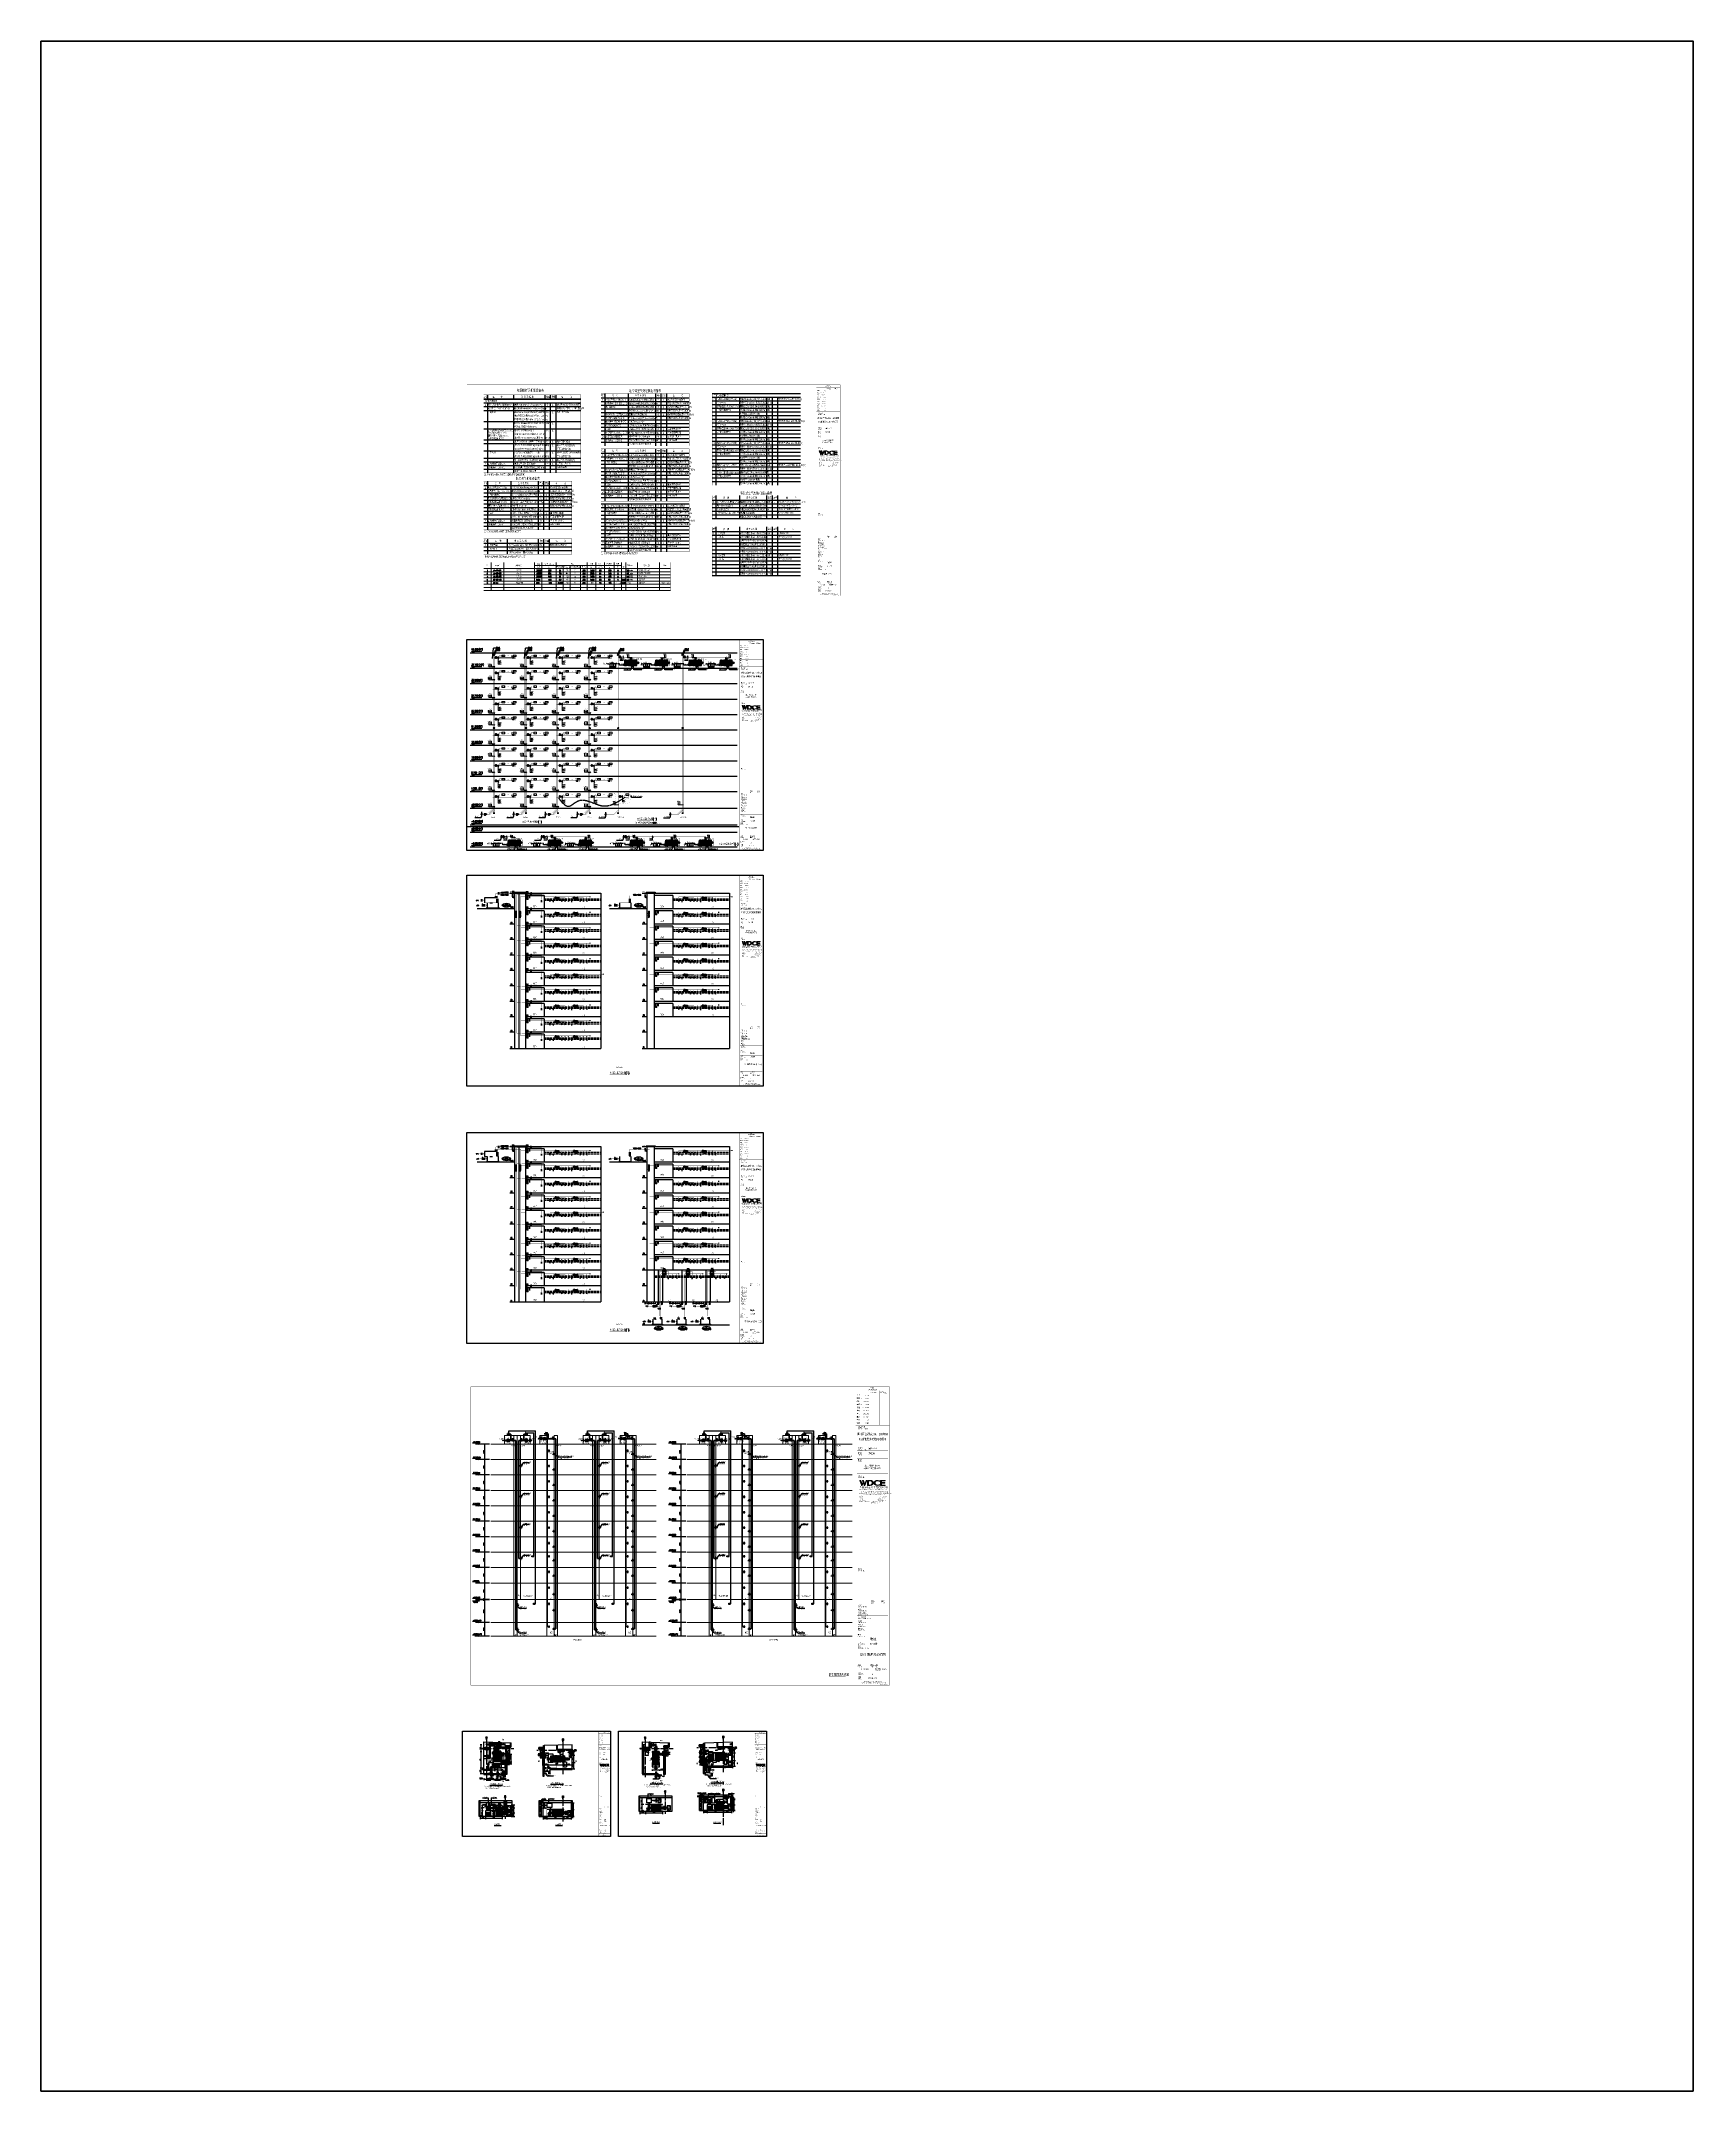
# Model space of a CAD drawing. Extents: x -778003 to -147913, y -2164908 to -814216.
# Drawn here: x -597575 to -147913, y -1372104 to -814216 of the extents above; entities outside this region: 2.
import ezdxf
from ezdxf.enums import TextEntityAlignment as Align

# ---------------------------------------------------------------- set-up
doc = ezdxf.new("R2010")
doc.units = 0
doc.header["$LTSCALE"] = 1000
doc.header["$MEASUREMENT"] = 0
for name, pattern in [('ACISOTGL', [3, 2, -1]), ('CENTER2', [1.125, 0.75, -0.125, 0.125, -0.125]), ('DASH', [0.35, 0.25, -0.1]), ('EB_DASH', [6, 3, -3]), ('EB_DASHDOT', [39, 30, -3, 3, -3]), ('结构柱网$0$DOTE', [2.42, 2, -0.2, 0.02, -0.2]), ('虚线B', [0.8, 0.6, -0.2])]:
    doc.linetypes.add(name, pattern=pattern)
doc.layers.get('0').update_dxf_attribs({"linetype": 'CONTINUOUS'})
for name, color, linetype in [('00-风量计算', 6, 'CONTINUOUS'), ('00AC-风口及标注-61', 61, 'CONTINUOUS'), ('02-TEXT_房间', 7, 'CONTINUOUS'), ('A-TECH_结构', 21, 'CONTINUOUS'), ('A_STR-砌块墙', 121, 'CONTINUOUS'), ('AC-DIM', 3, 'CONTINUOUS'), ('ACS_COM', 7, 'CONTINUOUS'), ('ACS_KT_FM_E', 3, 'CONTINUOUS'), ('ACS_空调机组', 2, 'CONTINUOUS'), ('ACS_风机标注', 2, 'CONTINUOUS'), ('DIM-空冷凝水', 3, 'CONTINUOUS'), ('DIM-空冷热供水', 3, 'CONTINUOUS'), ('DIM-空冷热回水', 3, 'CONTINUOUS'), ('DIM_ELEV', 3, 'CONTINUOUS'), ('DIM_SYMB', 3, 'CONTINUOUS'), ('DOOR_FIRE', 220, 'CONTINUOUS'), ('DOOR_FIRE_TEXT', 7, 'CONTINUOUS'), ('DUCT-加压送风标注', 3, 'CONTINUOUS'), ('DUCT-加压送风管单线', 1, 'CONTINUOUS'), ('DUCT-加压送风风口', 7, 'CONTINUOUS'), ('DUCT-回风中心线', 5, 'CENTER2'), ('DUCT-回风标注', 3, 'CONTINUOUS'), ('DUCT-回风法兰', 2, 'CONTINUOUS'), ('DUCT-回风管', 6, 'CONTINUOUS'), ('DUCT-回风管立管', 6, 'CONTINUOUS'), ('DUCT-回风管端线', 2, 'CONTINUOUS'), ('DUCT-回风阀门', 7, 'CONTINUOUS'), ('DUCT-排风中心线', 5, 'CENTER2'), ('DUCT-排风标注', 3, 'CONTINUOUS'), ('DUCT-排风法兰', 2, 'CONTINUOUS'), ('DUCT-排风管', 31, 'CONTINUOUS'), ('DUCT-排风管端线', 2, 'CONTINUOUS'), ('DUCT-排风阀门', 7, 'CONTINUOUS'), ('DUCT-新风中心线', 5, 'CENTER2'), ('DUCT-新风标注', 3, 'CONTINUOUS'), ('DUCT-新风法兰', 2, 'CONTINUOUS'), ('DUCT-新风管', 3, 'CONTINUOUS'), ('DUCT-新风管立管', 3, 'CONTINUOUS'), ('DUCT-新风管端线', 2, 'CONTINUOUS'), ('DUCT-新风管设备', 7, 'CONTINUOUS'), ('DUCT-新风阀门', 7, 'CONTINUOUS'), ('EQ-TH', 7, 'CONTINUOUS'), ('EQ-空气机组', 7, 'CONTINUOUS'), ('EQUIP', 2, 'CONTINUOUS'), ('H-DIM-设备', 3, 'CONTINUOUS'), ('H-DUCT-新风标注', 3, 'CONTINUOUS'), ('H-DUCT-阀门', 2, 'CONTINUOUS'), ('H-DUCT-风口', 61, 'CONTINUOUS'), ('H-公共文字', 7, 'CONTINUOUS'), ('H-设备', 131, 'CONTINUOUS'), ('Hvac-Hide', 8, 'DASH'), ('PIPE-空冷（热）供水', 3, 'CONTINUOUS'), ('PIPE-空冷（热）回水', 2, 'DASH'), ('PIPE_DIM', 3, 'CONTINUOUS'), ('PUB_DIM', 7, 'CONTINUOUS'), ('TEXT-空冷凝水', 7, 'CONTINUOUS'), ('TEXT-风机盘管', 7, 'CONTINUOUS'), ('TH_DIM', 3, 'CONTINUOUS'), ('VALVE-空冷供水', 7, 'CONTINUOUS'), ('VALVE-空冷热供水', 7, 'CONTINUOUS'), ('VALVE-空冷热回水', 7, 'CONTINUOUS'), ('VPIPE-空冷热供水', 3, 'CONTINUOUS'), ('VPIPE-空冷热回水', 2, 'CONTINUOUS'), ('字', 7, 'CONTINUOUS'), ('结构柱网$0$S-ANNO-DOTE', 230, '结构柱网$0$DOTE'), ('结构柱网$0$建-轴网-尺寸', 86, 'CONTINUOUS'), ('设备以及附件层', 7, 'CONTINUOUS'), ('静压箱', 7, 'CONTINUOUS')]:
    doc.layers.add(name, color=color, linetype=linetype)
for name, color, linetype, lineweight in [('00AC-FZ-5', 5, 'CONTINUOUS', 20), ('ACS_FG_FL', 7, 'CONTINUOUS', 15), ('ACS_FG_FM', 7, 'CONTINUOUS', 15), ('ACS_KT_BJ', 4, 'CONTINUOUS', 30), ('ACS_KT_FM', 3, 'CONTINUOUS', 15), ('ACS_SFG_FM', 7, 'CONTINUOUS', 15), ('CAXA0', 7, 'CONTINUOUS', 70), ('CAXA1', 1, 'EB_DASHDOT', 25), ('CAXA2', 6, 'EB_DASH', 25), ('CAXA3', 7, 'CONTINUOUS', 25), ('Dim', 3, 'CONTINUOUS', 20), ('EQ-风机盘管', 7, 'CONTINUOUS', 20), ('H-CN-阀件', 7, 'CONTINUOUS', 25), ('H-DIM-空调', 7, 'CONTINUOUS', 20), ('H-DUCT-送风管', 4, 'CONTINUOUS', 25), ('H-KT-冷凝', 5, 'N_LINE', 35), ('H-KT-冷热供', 3, 'LRG_LINE', 35), ('H-KT-冷热回', 2, 'LRH_LINE', 35), ('H-KT-补水', 4, 'BS_LINE', 35), ('H-KT-阀件', 7, 'CONTINUOUS', 20), ('H-表格', 160, 'CONTINUOUS', 20), ('H-辅助', 7, 'CONTINUOUS', 20), ('暖通-新风-标注', 3, 'CONTINUOUS', 25), ('粗实线层', 7, 'CONTINUOUS', 30), ('细实线层', 5, 'CONTINUOUS', 15)]:
    doc.layers.add(name, color=color, linetype=linetype, lineweight=lineweight)
doc.styles.add('$0$华文细黑', font='STXIHEI.TTF', dxfattribs={"height": 10})
doc.styles.add('-宋体', font='')
doc.styles.add('_TCH_DIM', font='SIMPLEX', dxfattribs={"bigfont": 'GBCBIG'})
doc.styles.add('_TCH_DIM_T3', font='SIMPLEX', dxfattribs={"width": 0.705882, "bigfont": 'GBCBIG'})
doc.styles.add('_TCH_LABEL', font='COMPLEX', dxfattribs={"bigfont": 'GBCBIG'})
doc.styles.add('_TCH_SPACE', font='SIMPLEX', dxfattribs={"bigfont": 'GBCBIG'})
doc.styles.add('_TCH_WINDOW', font='SIMPLEX', dxfattribs={"bigfont": 'GBCBIG'})
doc.styles.add('_THVAC_DIM', font='SIMPLEX', dxfattribs={"width": 0.8, "height": 3.5, "bigfont": 'HZTXT'})
doc.styles.add('_THVAC_PIPEDN', font='ROS', dxfattribs={"width": 0.8, "height": 3.5, "bigfont": 'JD'})
doc.styles.add('_THVAC_SERIAL', font='COMPLEX', dxfattribs={"width": 0.8, "height": 3.5, "bigfont": 'HZTXT'})
doc.styles.add('GB-100', font='ROS', dxfattribs={"width": 0.8, "height": 300, "bigfont": 'JD'})
doc.styles.add('HVAC', font='Simplex.shx', dxfattribs={"width": 0.8, "bigfont": 'Jdyan.shx'})
doc.styles.add('hwxh', font='STXIHEI.TTF')
doc.styles.add('HZF', font='ROS', dxfattribs={"width": 0.8, "bigfont": 'JD'})
doc.styles.add('JD', font='ROMANS2.shx', dxfattribs={"width": 0.7, "bigfont": 'HZDF2.shx'})
doc.styles.add('KHZ', font='ROMANS', dxfattribs={"width": 0.7, "bigfont": 'HZTXT'})
doc.styles.add('romans', font='romans', dxfattribs={"width": 0.7})
doc.styles.add('ros.jd', font='ROS', dxfattribs={"width": 0.8, "height": 350, "bigfont": 'JD'})
doc.styles.get("Standard").update_dxf_attribs({"font": 'ros.shx', "width": 0.75, "bigfont": 'jd.shx'})
doc.styles.add('华文细黑', font='STXIHEI.TTF', dxfattribs={"height": 10})
doc.styles.add('等高', font='ros1.shx', dxfattribs={"width": 0.7, "bigfont": 'jd.shx'})
doc.styles.add('结构柱网$0$_TCH_AXIS', font='COMPLEX', dxfattribs={"bigfont": 'GBCBIG'})
doc.styles.add('黑体', font='simhei.ttf')
doc.styles.get('-宋体').set_extended_font_data('SimSun')
doc.linetypes.add('BS_LINE', pattern='A,1.5,-0.1,["BS",KHZ,S=0.1,R=0,X=-0.1,Y=-0.05],-0.12', length=1.72)
doc.linetypes.add('LRG_LINE', pattern='A,1.5,-0.1,["LRG",KHZ,S=0.1,R=0,X=-0.1,Y=-0.05],-0.2', length=1.8)
doc.linetypes.add('LRH_LINE', pattern='A,1.5,-0.1,["LRH",KHZ,S=0.1,R=0,X=-0.1,Y=-0.05],-0.2', length=1.8)
doc.linetypes.add('N_LINE', pattern='A,1.5,-0.1,["N",KHZ,S=0.1,R=0,X=-0.1,Y=-0.05],-0.02', length=1.62)
doc.dimstyles.new('_TCH_ARCH&&100', dxfattribs={"dimtxt": 297.5, "dimasz": 100, "dimexe": 250, "dimexo": 300, "dimgap": 126.25, "dimtad": 1, "dimdec": 0, "dimzin": 0, "dimdsep": 46, "dimtxsty": '_TCH_DIM_T3', "dimblk": 'ARCHTICK', "dimcen": 0.09, "dimclrt": 7, "dimazin": 2, "dimtfac": 1, "dimtdec": 0, "dimtix": 1, "dimtmove": 2, "dimatfit": 3, "dimfxl": 0, "dimtolj": 1, "dimtzin": 0, "dimarcsym": 0})
doc.dimstyles.new('ISO-25', dxfattribs={"dimscale": 36, "dimtxt": 2.5, "dimasz": 2.5, "dimexe": 1.25, "dimexo": 0.625, "dimtad": 1, "dimtxsty": 'Standard', "dimcen": 2.5, "dimadec": 0, "dimazin": 0, "dimtfac": 1, "dimtmove": 0, "dimatfit": 3, "dimfxl": 0, "dimarcsym": 0})
pattern_1 = [(45, (-311166.83, -781005.28), (-112.2532, 112.2532), [])]
pattern_2 = [(45, (-289753.15, -781005.28), (-112.2532, 112.2532), [])]
pattern_3 = [(45, (-235395.52, -781005.28), (-112.2532, 112.2532), [])]
pattern_4 = [(45, (-258025.69, -781005.28), (-112.2532, 112.2532), [])]

# ---------------------------------------------------------------- blocks, each defined once
blk = doc.blocks.new('$VALVE$00000964')
h = blk.add_hatch(color=256)
h.paths.add_polyline_path([(15, 46, 0.4142136), (0, 61), (0, 31, 0.4142136)])
h.paths.add_polyline_path([(0, 61, 0.4142136), (-15, 46, 0.4142136), (0, 31)])
for p, q in [((-46, 138), (-46, 251)), ((-46, 251), (46, 251)), ((0, 92), (0, 0)), ((15, 46), (44, 46)), ((23, 251), (23, 297)), ((44, 68), (44, 24)), ((46, 251), (46, 138))]:
    blk.add_line(p, q)
blk.add_circle((0, 46), 14.7)
blk.add_arc((0, 138), 46.1, 180, 0)
blk.add_point((0, 0))
blk = doc.blocks.new('jrg')
at = {"color": 8}
for centre, radius, start, end in [((-1.9, 0), 0.375, 0, 180), ((-1.1, 0), 0.375, 180, 0), ((-0.4, 0), 0.375, 0, 180), ((0.4, 0), 0.393, 182.68224, 357.31776), ((1.2, 0), 0.375, 0, 180), ((1.9, 0), 0.38, 180.89646, 359.10354)]:
    blk.add_arc(centre, radius, start, end, dxfattribs=at)
blk = doc.blocks.new('A$C2F4F20CB')
at = {"layer": 'ACS_KT_FM', "color": 8}
for centre, start in [((2857, 2067), 210.4562), ((2944, 2066), 207.88449), ((3024, 2066), 207.88449)]:
    blk.add_arc(centre, 28.1, start, 270, dxfattribs=at)
at = {"layer": 'ACS_空调机组', "color": 2}
for p, q in [((232, 1669), (132, 1669)), ((132, 1669), (132, 1058)), ((132, 1058), (232, 1058)), ((232, 1058), (232, 1669)), ((542, 2203), (542, 525)), ((1162, 525), (1162, 2203)), ((1782, 2203), (1782, 525)), ((1782, 2203), (1782, 525)), ((2247, 525), (2247, 2203)), ((2712, 2203), (2712, 525)), ((3177, 2203), (3177, 525))]:
    blk.add_line(p, q, dxfattribs=at)
at = {"layer": 'ACS_空调机组', "color": 8}
for p, q in [((297, 645), (297, 2083)), ((499, 2083), (297, 2083)), ((372, 1991), (297, 645)), ((297, 645), (499, 645)), ((499, 2083), (372, 1991)), ((499, 645), (499, 2083)), ((669, 2078), (709, 2078)), ((669, 1651), (669, 2078)), ((669, 1651), (709, 1651)), ((669, 1150), (669, 1577)), ((669, 1577), (709, 1577)), ((669, 1150), (709, 1150)), ((669, 1076), (709, 1076)), ((669, 649), (669, 1076)), ((669, 649), (709, 649)), ((1052, 1983), (709, 2078)), ((709, 1651), (709, 2078)), ((709, 1651), (1052, 1746)), ((709, 1150), (709, 1577)), ((1052, 1482), (709, 1577)), ((709, 1150), (1052, 1245)), ((1052, 981), (709, 1076)), ((709, 649), (709, 1076)), ((709, 649), (1052, 744)), ((1052, 1746), (1052, 1983)), ((1052, 1245), (1052, 1482)), ((1052, 744), (1052, 981)), ((1334, 1982), (1250, 2053)), ((1694, 2053), (1250, 2053)), ((1250, 2053), (1250, 674)), ((1250, 674), (1334, 745)), ((1250, 674), (1694, 674)), ((1610, 1982), (1334, 1982)), ((1334, 1982), (1334, 745)), ((1334, 745), (1610, 745)), ((1610, 1982), (1694, 2053)), ((1610, 745), (1610, 1982)), ((1694, 674), (1610, 745)), ((1694, 674), (1694, 2053)), ((1896, 2053), (2133, 674)), ((1896, 2053), (1896, 674)), ((2133, 2053), (1896, 2053)), ((1896, 674), (2133, 674)), ((2133, 674), (2133, 2053)), ((2247, 2053), (2712, 2053)), ((2247, 674), (2712, 674)), ((2556, 1844), (2421, 1844)), ((2556, 1418), (2421, 1418)), ((2556, 992), (2421, 992)), ((2556, 1844), (2439, 1901)), ((2556, 1844), (2439, 1788)), ((2556, 1418), (2439, 1475)), ((2556, 1418), (2439, 1362)), ((2556, 992), (2439, 1049)), ((2556, 992), (2439, 936)), ((2556, 772), (2556, 1844)), ((3177, 2053), (2712, 2053)), ((2712, 674), (3177, 674)), ((3248, 645), (3248, 2083)), ((3535, 2083), (3248, 2083)), ((3352, 1960), (3248, 645)), ((3248, 645), (3535, 645)), ((3535, 2083), (3352, 1960)), ((3535, 645), (3535, 2083)), ((4034, 1364), (3684, 1566)), ((3684, 1566), (3684, 1161)), ((4034, 1364), (3684, 1161))]:
    blk.add_line(p, q, dxfattribs=at)
at = {"layer": 'ACS_空调机组', "color": 2, "const_width": 25}
for points in [[(4107, 2203), (232, 2203)], [(232, 2203), (232, 525)], [(232, 525), (4107, 525)], [(4107, 525), (4107, 2203)]]:
    blk.add_lwpolyline(points, dxfattribs=at)
at = {"layer": 'ACS_空调机组', "color": 8}
for centre, radius in [((1847, 605), 28.4), ((1968, 1964), 28.4), ((2067, 759), 28.4), ((2312, 605), 28.4), ((2556, 744), 28.4), ((3801, 1364), 234)]:
    blk.add_circle(centre, radius, dxfattribs=at)
at = {"layer": 'ACS_KT_FM', "color": 8, "xscale": 75, "yscale": 75, "zscale": 75, "rotation": 90}
for p in [(2857, 1867), (2857, 1526), (2857, 1185), (2857, 844), (2944, 1866), (2944, 1525), (2944, 1184), (2944, 843), (3024, 1866), (3024, 1525), (3024, 1184), (3024, 843)]:
    blk.add_blockref('jrg', p, dxfattribs=at)
blk = doc.blocks.new('dcf1')
for p, q in [((-1.5, -0.9), (-1.5, 0.9)), ((-1.5, 0.9), (1.5, -0.9)), ((1.5, 0.9), (-1.5, -0.9)), ((0, 0), (0, 1.1)), ((1.5, -0.9), (1.5, 0.9))]:
    blk.add_line(p, q)
blk.add_circle((0, 1.9), 0.75)
at = {"width": 0.8}
blk.add_text('M', height=1.13, rotation=90, dxfattribs=at).set_placement((0.5, 1.5))
blk = doc.blocks.new('$VALVE$00000929')
blk.add_lwpolyline([(-125, -72), (125, 72), (125, -72), (-125, 72)], close=True)
for points in [[(-80, -46), (-80, -116)], [(80, -46), (80, -116)]]:
    blk.add_lwpolyline(points)
for p in [(-125, 0), (125, 0)]:
    blk.add_point(p)
blk = doc.blocks.new('$ThvacSys$00000040')
at = {"elevation": 0}
blk.add_lwpolyline([(7, -101, -0.5751829), (0, 0, 0.6047455), (-11, 101, 16.9248276)], format="xyb", dxfattribs=at)
blk = doc.blocks.new('_ArchTick')
at = {"color": 0, "linetype": 'ByBlock', "const_width": 0.4}
blk.add_lwpolyline([(-0.5, -0.5), (0.5, 0.5)], dxfattribs=at)
blk = doc.blocks.new('*D24')
at = {"layer": 'PUB_DIM', "color": 0, "lineweight": -2}
for p, q in [((-475466, -1221265), (-476973, -1221265)), ((-476723, -1225465), (-476723, -1221265)), ((-475466, -1225465), (-476973, -1225465))]:
    blk.add_line(p, q, dxfattribs=at)
at = {"layer": 'PUB_DIM', "color": 0, "lineweight": -2, "xscale": 100, "yscale": 100, "zscale": 100}
for p, rotation in [((-476723, -1221265), 90), ((-476723, -1225465), 270)]:
    blk.add_blockref('_ArchTick', p, dxfattribs=dict(at, rotation=rotation))
at = {"layer": 'PUB_DIM', "color": 7, "insert": (-476998, -1223365), "char_height": 297.5, "attachment_point": 5, "rotation": 90, "style": '_TCH_DIM_T3'}
blk.add_mtext('\\A1;4200', dxfattribs=at)
blk = doc.blocks.new('*D25')
at = {"layer": 'PUB_DIM', "color": 0, "lineweight": -2}
for p, q in [((-475466, -1225465), (-476973, -1225465)), ((-476723, -1229665), (-476723, -1225465)), ((-475466, -1229665), (-476973, -1229665))]:
    blk.add_line(p, q, dxfattribs=at)
at = {"layer": 'PUB_DIM', "color": 0, "lineweight": -2, "xscale": 100, "yscale": 100, "zscale": 100}
for p, rotation in [((-476723, -1225465), 90), ((-476723, -1229665), 270)]:
    blk.add_blockref('_ArchTick', p, dxfattribs=dict(at, rotation=rotation))
at = {"layer": 'PUB_DIM', "color": 7, "insert": (-476998, -1227565), "char_height": 297.5, "attachment_point": 5, "rotation": 90, "style": '_TCH_DIM_T3'}
blk.add_mtext('\\A1;4200', dxfattribs=at)
blk = doc.blocks.new('*D26')
at = {"layer": 'PUB_DIM', "color": 0, "lineweight": -2}
for p, q in [((-475466, -1229665), (-476973, -1229665)), ((-476723, -1233865), (-476723, -1229665)), ((-475466, -1233865), (-476973, -1233865))]:
    blk.add_line(p, q, dxfattribs=at)
at = {"layer": 'PUB_DIM', "color": 0, "lineweight": -2, "xscale": 100, "yscale": 100, "zscale": 100}
for p, rotation in [((-476723, -1229665), 90), ((-476723, -1233865), 270)]:
    blk.add_blockref('_ArchTick', p, dxfattribs=dict(at, rotation=rotation))
at = {"layer": 'PUB_DIM', "color": 7, "insert": (-476998, -1231765), "char_height": 297.5, "attachment_point": 5, "rotation": 90, "style": '_TCH_DIM_T3'}
blk.add_mtext('\\A1;4200', dxfattribs=at)
blk = doc.blocks.new('*D27')
at = {"layer": 'PUB_DIM', "color": 0, "lineweight": -2}
for p, q in [((-475466, -1233865), (-476973, -1233865)), ((-475466, -1238365), (-476973, -1238365)), ((-476723, -1238365), (-476723, -1233865))]:
    blk.add_line(p, q, dxfattribs=at)
at = {"layer": 'PUB_DIM', "color": 0, "lineweight": -2, "xscale": 100, "yscale": 100, "zscale": 100}
for p, rotation in [((-476723, -1233865), 90), ((-476723, -1238365), 270)]:
    blk.add_blockref('_ArchTick', p, dxfattribs=dict(at, rotation=rotation))
at = {"layer": 'PUB_DIM', "color": 7, "insert": (-476998, -1236115), "char_height": 297.5, "attachment_point": 5, "rotation": 90, "style": '_TCH_DIM_T3'}
blk.add_mtext('\\A1;4500', dxfattribs=at)
blk = doc.blocks.new('*D28')
at = {"layer": 'PUB_DIM', "color": 0, "lineweight": -2}
for p, q in [((-475466, -1238365), (-476973, -1238365)), ((-475466, -1238465), (-476973, -1238465)), ((-476723, -1238365), (-476723, -1238265)), ((-476723, -1238465), (-476723, -1238365)), ((-476723, -1238465), (-476723, -1238565))]:
    blk.add_line(p, q, dxfattribs=at)
at = {"layer": 'PUB_DIM', "color": 0, "lineweight": -2, "xscale": 100, "yscale": 100, "zscale": 100}
for p, rotation in [((-476723, -1238365), 270), ((-476723, -1238465), 90)]:
    blk.add_blockref('_ArchTick', p, dxfattribs=dict(at, rotation=rotation))
at = {"layer": 'PUB_DIM', "color": 7, "insert": (-476998, -1238415), "char_height": 297.5, "attachment_point": 5, "rotation": 90, "style": '_TCH_DIM_T3'}
blk.add_mtext('\\A1;100', dxfattribs=at)
blk = doc.blocks.new('*D29')
at = {"layer": 'PUB_DIM', "color": 0, "lineweight": -2}
for p, q in [((-475466, -1238465), (-476973, -1238465)), ((-476723, -1244615), (-476723, -1238465)), ((-475466, -1244615), (-476973, -1244615))]:
    blk.add_line(p, q, dxfattribs=at)
at = {"layer": 'PUB_DIM', "color": 0, "lineweight": -2, "xscale": 100, "yscale": 100, "zscale": 100}
for p, rotation in [((-476723, -1238465), 90), ((-476723, -1244615), 270)]:
    blk.add_blockref('_ArchTick', p, dxfattribs=dict(at, rotation=rotation))
at = {"layer": 'PUB_DIM', "color": 7, "insert": (-476998, -1241540), "char_height": 297.5, "attachment_point": 5, "rotation": 90, "style": '_TCH_DIM_T3'}
blk.add_mtext('\\A1;6150', dxfattribs=at)
blk = doc.blocks.new('*D30')
at = {"layer": 'PUB_DIM', "color": 0, "lineweight": -2}
for p, q in [((-475466, -1244615), (-476973, -1244615)), ((-475466, -1248315), (-476973, -1248315)), ((-476723, -1248315), (-476723, -1244615))]:
    blk.add_line(p, q, dxfattribs=at)
at = {"layer": 'PUB_DIM', "color": 0, "lineweight": -2, "xscale": 100, "yscale": 100, "zscale": 100}
for p, rotation in [((-476723, -1244615), 90), ((-476723, -1248315), 270)]:
    blk.add_blockref('_ArchTick', p, dxfattribs=dict(at, rotation=rotation))
at = {"layer": 'PUB_DIM', "color": 7, "insert": (-476998, -1246465), "char_height": 297.5, "attachment_point": 5, "rotation": 90, "style": '_TCH_DIM_T3'}
blk.add_mtext('\\A1;3700', dxfattribs=at)
blk = doc.blocks.new('fengji')
at = {"layer": 'H-设备'}
for points in [[(715, 346), (715, -346), (113, -346), (113, 346)], [(403, -128), (167, -128), (167, 128), (403, 128)]]:
    blk.add_lwpolyline(points, close=True, dxfattribs=at)
for points in [[(563, 311, 0.1990853), (542, 302, 0.0984422), (517, 265, 0.0556905), (504, 219, 0.0424497), (499, 156, 0.0424497), (504, 92, 0.0556905), (517, 46, 0.0984422), (542, 9, 0.1990853), (563, 0, 0.1990853), (584, 9, 0.0984422), (608, 46, 0.0556905), (622, 92, 0.0424497), (627, 156, 0.0424497), (622, 219, 0.0556905), (608, 266, 0.0984422), (584, 302, 0.1990853)], [(563, 311, 0.1990853), (542, 302, 0.0984422), (517, 265, 0.0556905), (504, 219, 0.0424497), (499, 156, 0.0424497), (504, 92, 0.0556905), (517, 46, 0.0984422), (542, 9, 0.1990853), (563, 0, 0.1990853), (584, 9, 0.0984422), (608, 46, 0.0556905), (622, 92, 0.0424497), (627, 156, 0.0424497), (622, 219, 0.0556905), (608, 266, 0.0984422), (584, 302, 0.1990853)], [(563, -311, -0.1990853), (542, -302, -0.0984422), (518, -265, -0.0556905), (504, -219, -0.0424497), (499, -156, -0.0424497), (504, -92, -0.0556905), (518, -46, -0.0984422), (542, -9, -0.1990853), (563, 0, -0.1990853), (584, -9, -0.0984422), (608, -46, -0.0556905), (622, -92, -0.0424497), (627, -155, -0.0424497), (622, -219, -0.0556905), (609, -265, -0.0984422), (584, -302, -0.1990853)], [(563, -311, -0.1990853), (542, -302, -0.0984422), (518, -265, -0.0556905), (504, -219, -0.0424497), (499, -156, -0.0424497), (504, -92, -0.0556905), (518, -46, -0.0984422), (542, -9, -0.1990853), (563, 0, -0.1990853), (584, -9, -0.0984422), (608, -46, -0.0556905), (622, -92, -0.0424497), (627, -155, -0.0424497), (622, -219, -0.0556905), (609, -265, -0.0984422), (584, -302, -0.1990853)]]:
    blk.add_lwpolyline(points, format="xyb", close=True, dxfattribs=at)
blk = doc.blocks.new('OAPBJ048')
at = {"color": 0, "linetype": 'ByBlock', "lineweight": -2}
for p, q in [((-125, 65), (-50, -65)), ((125, 65), (50, -65))]:
    blk.add_line(p, q, dxfattribs=at)
blk = doc.blocks.new('FFM')
at = {"layer": 'H-DUCT-阀门', "linetype": 'ByBlock', "lineweight": -2}
for p, q in [((-163, 0), (177, 0)), ((0, 350), (0, -350)), ((0, 350), (121, 350))]:
    blk.add_line(p, q, dxfattribs=at)
at = {"layer": 'H-DUCT-阀门', "linetype": 'ByBlock', "lineweight": -2, "rotation": 90}
blk.add_blockref('OAPBJ048', (0, 0), dxfattribs=at)
at = {"layer": 'H-DUCT-阀门', "linetype": 'ByBlock', "lineweight": -2, "style": 'romans', "width": 0.8}
blk.add_attdef('FD', text='', height=200, dxfattribs=at).set_placement((462, 649), align=Align.MIDDLE_CENTER)
blk = doc.blocks.new('tiaojie')
at = {"layer": 'H-DUCT-阀门'}
for p, q in [((-57, 25), (57, 138)), ((0, -206), (0, 304)), ((-57, -26), (57, -139))]:
    blk.add_line(p, q, dxfattribs=at)
at = {"layer": 'H-DUCT-阀门', "const_width": 40}
for points in [[(-20, 81, 1), (20, 81, 1)], [(-20, -83, 1), (20, -83, 1)]]:
    blk.add_lwpolyline(points, format="xyb", close=True, dxfattribs=at)
at = {"layer": 'H-DUCT-阀门'}
blk.add_circle((0, 379), 75, dxfattribs=at)
blk = doc.blocks.new('*D18')
at = {"layer": 'PUB_DIM', "color": 0, "lineweight": -2}
for p, q in [((-475466, -1217065), (-476973, -1217065)), ((-475466, -1221265), (-476973, -1221265)), ((-476723, -1221265), (-476723, -1217065))]:
    blk.add_line(p, q, dxfattribs=at)
at = {"layer": 'PUB_DIM', "color": 0, "lineweight": -2, "xscale": 100, "yscale": 100, "zscale": 100}
for p, rotation in [((-476723, -1217065), 90), ((-476723, -1221265), 270)]:
    blk.add_blockref('_ArchTick', p, dxfattribs=dict(at, rotation=rotation))
at = {"layer": 'PUB_DIM', "color": 7, "insert": (-476998, -1219165), "char_height": 297.5, "attachment_point": 5, "rotation": 90, "style": '_TCH_DIM_T3'}
blk.add_mtext('\\A1;4200', dxfattribs=at)
blk = doc.blocks.new('*D19')
at = {"layer": 'PUB_DIM', "color": 0, "lineweight": -2}
for p, q in [((-475466, -1212865), (-476973, -1212865)), ((-476723, -1217065), (-476723, -1212865)), ((-475466, -1217065), (-476973, -1217065))]:
    blk.add_line(p, q, dxfattribs=at)
at = {"layer": 'PUB_DIM', "color": 0, "lineweight": -2, "xscale": 100, "yscale": 100, "zscale": 100}
for p, rotation in [((-476723, -1212865), 90), ((-476723, -1217065), 270)]:
    blk.add_blockref('_ArchTick', p, dxfattribs=dict(at, rotation=rotation))
at = {"layer": 'PUB_DIM', "color": 7, "insert": (-476998, -1214965), "char_height": 297.5, "attachment_point": 5, "rotation": 90, "style": '_TCH_DIM_T3'}
blk.add_mtext('\\A1;4200', dxfattribs=at)
blk = doc.blocks.new('*D20')
at = {"layer": 'PUB_DIM', "color": 0, "lineweight": -2}
for p, q in [((-475466, -1208665), (-476973, -1208665)), ((-476723, -1212865), (-476723, -1208665)), ((-475466, -1212865), (-476973, -1212865))]:
    blk.add_line(p, q, dxfattribs=at)
at = {"layer": 'PUB_DIM', "color": 0, "lineweight": -2, "xscale": 100, "yscale": 100, "zscale": 100}
for p, rotation in [((-476723, -1208665), 90), ((-476723, -1212865), 270)]:
    blk.add_blockref('_ArchTick', p, dxfattribs=dict(at, rotation=rotation))
at = {"layer": 'PUB_DIM', "color": 7, "insert": (-476998, -1210765), "char_height": 297.5, "attachment_point": 5, "rotation": 90, "style": '_TCH_DIM_T3'}
blk.add_mtext('\\A1;4200', dxfattribs=at)
blk = doc.blocks.new('*D21')
at = {"layer": 'PUB_DIM', "color": 0, "lineweight": -2}
for p, q in [((-475466, -1204465), (-476973, -1204465)), ((-476723, -1208665), (-476723, -1204465)), ((-475466, -1208665), (-476973, -1208665))]:
    blk.add_line(p, q, dxfattribs=at)
at = {"layer": 'PUB_DIM', "color": 0, "lineweight": -2, "xscale": 100, "yscale": 100, "zscale": 100}
for p, rotation in [((-476723, -1204465), 90), ((-476723, -1208665), 270)]:
    blk.add_blockref('_ArchTick', p, dxfattribs=dict(at, rotation=rotation))
at = {"layer": 'PUB_DIM', "color": 7, "insert": (-476998, -1206565), "char_height": 297.5, "attachment_point": 5, "rotation": 90, "style": '_TCH_DIM_T3'}
blk.add_mtext('\\A1;4200', dxfattribs=at)
blk = doc.blocks.new('*D22')
at = {"layer": 'PUB_DIM', "color": 0, "lineweight": -2}
for p, q in [((-475466, -1200265), (-476973, -1200265)), ((-475466, -1204465), (-476973, -1204465)), ((-476723, -1204465), (-476723, -1200265))]:
    blk.add_line(p, q, dxfattribs=at)
at = {"layer": 'PUB_DIM', "color": 0, "lineweight": -2, "xscale": 100, "yscale": 100, "zscale": 100}
for p, rotation in [((-476723, -1200265), 90), ((-476723, -1204465), 270)]:
    blk.add_blockref('_ArchTick', p, dxfattribs=dict(at, rotation=rotation))
at = {"layer": 'PUB_DIM', "color": 7, "insert": (-476998, -1202365), "char_height": 297.5, "attachment_point": 5, "rotation": 90, "style": '_TCH_DIM_T3'}
blk.add_mtext('\\A1;4200', dxfattribs=at)
blk = doc.blocks.new('*D23')
at = {"layer": 'PUB_DIM', "color": 0, "lineweight": -2}
for p, q in [((-475466, -1196065), (-476973, -1196065)), ((-476723, -1200265), (-476723, -1196065)), ((-475466, -1200265), (-476973, -1200265))]:
    blk.add_line(p, q, dxfattribs=at)
at = {"layer": 'PUB_DIM', "color": 0, "lineweight": -2, "xscale": 100, "yscale": 100, "zscale": 100}
for p, rotation in [((-476723, -1196065), 90), ((-476723, -1200265), 270)]:
    blk.add_blockref('_ArchTick', p, dxfattribs=dict(at, rotation=rotation))
at = {"layer": 'PUB_DIM', "color": 7, "insert": (-476998, -1198165), "char_height": 297.5, "attachment_point": 5, "rotation": 90, "style": '_TCH_DIM_T3'}
blk.add_mtext('\\A1;4200', dxfattribs=at)
blk = doc.blocks.new('_ARROW')
blk.add_solid([(0, 0), (-1, 0.1), (-1, -0.1)])
blk = doc.blocks.new('A$C2AB53CED')
at = {"layer": 'H-DUCT-阀门'}
for p, q in [((625, 26), (696, 149)), ((767, 26), (625, 26)), ((767, 26), (696, 149)), ((696, 26), (696, -45)), ((584, -9), (584, -581)), ((809, -45), (584, -45)), ((809, -545), (584, -545)), ((696, -197), (696, -392)), ((809, -9), (809, -581))]:
    blk.add_line(p, q, dxfattribs=at)
at = {"layer": 'H-DUCT-阀门', "const_width": 26.3}
blk.add_lwpolyline([(584, -7), (584, -582)], dxfattribs=at)
at = {"layer": 'H-DUCT-阀门'}
blk.add_lwpolyline([(267, -295), (524, -295)], dxfattribs=at)
blk.add_circle((696, -295), 58.3, dxfattribs=at)
at = {"layer": 'H-DUCT-阀门', "extrusion": (0, 0, -1), "xscale": 144.0000000037253, "yscale": 144.0000000037253, "zscale": -144.0000000037253}
blk.add_blockref('_ARROW', (-267, -295), dxfattribs=at)
blk.add_blockref('_ARROW', (-267, -295), dxfattribs=at)
blk.add_blockref('_ARROW', (-267, -295), dxfattribs=at)
at = {"layer": 'H-DUCT-阀门', "width": 0.7}
blk.add_text('70%%DD', height=225, dxfattribs=at).set_placement((848, -368))
blk = doc.blocks.new('$风口$00000098')
for p, q in [((0, 0), (-100, 0)), ((0, 200), (100, 200)), ((0, -200), (0, 200)), ((100, 250), (100, -250)), ((172, 0), (315, 0)), ((315, 31), (500, 0)), ((315, 31), (315, -31)), ((315, -31), (500, 0)), ((100, -200), (0, -200))]:
    blk.add_line(p, q)
blk = doc.blocks.new('$DorLib2D$00000002')
for p, q in [((-0.5, 0), (-0.5, 0.4875)), ((-0.475, 0.4875), (-0.5, 0.4875)), ((-0.475, 0), (-0.475, 0.4875)), ((0.475, 0), (0.475, 0.4875)), ((0.475, 0.4875), (0.5, 0.4875)), ((0.5, 0), (0.5, 0.4875)), ((-0.5, 0), (-0.475, 0)), ((0.5, 0), (0.475, 0))]:
    blk.add_line(p, q)
at = {"lineweight": 13}
for centre, start, end in [((-0.4875, 0), 0, 88.530716), ((0.4875, 0), 91.469284, 180)]:
    blk.add_arc(centre, 0.4875, start, end, dxfattribs=at)
blk = doc.blocks.new('A$C23C80AD9')
h = blk.add_hatch(color=16)
h.dxf.hatch_style = 1
h.paths.add_polyline_path([(-8000, -2000), (-7600, -2000), (-7600, 900), (-8000, 900)])
edge = h.paths.add_edge_path()
edge.add_line((-9066, 5800), (-7600, 5800))
edge.add_line((-7600, 5800), (-7600, 4100))
edge.add_line((-7600, 4100), (-8000, 4100))
edge.add_line((-8000, 4100), (-8000, 5400))
edge.add_line((-8000, 5400), (-9066, 5400))
edge.add_line((-9066, 5400), (-9066, 5800))
h = blk.add_hatch(color=16)
h.dxf.hatch_style = 1
h.paths.add_polyline_path([(-8000, 5400), (-7600, 5400), (-7600, 4100), (-8000, 4100)])
h.paths.add_polyline_path([(-7600, 5800), (-9066, 5800), (-9066, 5400), (-7600, 5400)])
h = blk.add_hatch(color=16)
h.dxf.hatch_style = 1
h.paths.add_polyline_path([(-2850, 5400), (-2150, 5400), (-2150, 4700), (-2850, 4700)])
at = {"color": 141}
for points in [[(-9066, 5800), (-7600, 5800), (-7600, 4100), (-8000, 4100), (-8000, 5400), (-9066, 5400), (-9066, 5800)], [(-6050, 0), (0, 0), (0, 6545), (-7600, 6325), (-7600, 0), (-7550, 0)]]:
    blk.add_lwpolyline(points, dxfattribs=at)
for points in [[(-7600, 5800), (-9066, 5800), (-9066, 5400), (-7600, 5400)], [(-8000, 5400), (-7600, 5400), (-7600, 4100), (-8000, 4100)], [(-7600, 4100), (-8000, 4100), (-8000, 900), (-7600, 900)], [(-8000, -2000), (-7600, -2000), (-7600, 900), (-8000, 900)], [(-2850, 5400), (-2150, 5400), (-2150, 4700), (-2850, 4700)]]:
    blk.add_lwpolyline(points, close=True, dxfattribs=at)
at = {"layer": 'A-TECH_结构'}
blk.add_lwpolyline([(-8700, 3000), (-8000, 3000), (-8000, 5400), (-8700, 5400)], close=True, dxfattribs=at)
at = {"layer": 'A-TECH_结构', "linetype": 'DASH'}
blk.add_lwpolyline([(-2250, 500), (-2250, 1900), (-1550, 1900), (-1550, 500)], close=True, dxfattribs=at)
at = {"layer": 'A_STR-砌块墙'}
for p, q in [((-7800, 5800), (-7800, 6325)), ((-7800, 6325), (-7600, 6325)), ((-7800, 5800), (-7600, 5800)), ((-7600, 5800), (-7600, 6325)), ((-4140, 5200), (-4140, 6429)), ((-4140, 6429), (-3940, 6429)), ((-3940, 5400), (-3940, 6429)), ((-8000, 900), (-8000, 4100)), ((-7700, 4100), (-7900, 4100)), ((-7700, 900), (-7900, 900)), ((-7600, 900), (-7600, 4100)), ((0, 0), (-6050, 0)), ((-4140, 5200), (0, 5200)), ((-3940, 5400), (0, 5400)), ((0, 5400), (0, 5200)), ((0, -200), (0, 0)), ((-7550, 0), (-7650, 0)), ((-7650, 0), (-7650, -200)), ((-7650, -200), (-7550, -200)), ((-7550, -200), (-7550, 0)), ((-6050, 0), (-6050, -200)), ((-6050, -200), (0, -200))]:
    blk.add_line(p, q, dxfattribs=at)
at = {"layer": 'A_STR-砌块墙', "color": 46}
blk.add_line((-7800, 900), (-7800, 4100), dxfattribs=at)
at = {"layer": 'DOOR_FIRE', "xscale": -1500, "yscale": 1500, "zscale": 200, "rotation": 180.0000000431111}
blk.add_blockref('$DorLib2D$00000002', (-6800, -100), dxfattribs=at)
at = {"layer": '02-TEXT_房间', "style": '_TCH_SPACE', "width": 0.705882}
blk.add_text('XF', height=297.5, rotation=90, dxfattribs=at).set_placement((-8156, 4294))
at = {"layer": '02-TEXT_房间', "style": '_TCH_SPACE'}
blk.add_text('新风机房', height=337.6, dxfattribs=at).set_placement((-5902, 1641))
at = {"layer": 'DOOR_FIRE_TEXT', "style": '_TCH_WINDOW', "width": 0.705882}
blk.add_text('FGM1523', height=297.5, rotation=0, dxfattribs=at).set_placement((-7571, 100))
at = {"layer": 'DOOR_FIRE_TEXT', "style": '_TCH_WINDOW'}
blk.add_text('甲', height=338, rotation=0, dxfattribs=at).set_placement((-6181, 100))
blk = doc.blocks.new('A$C66654B17')
h = blk.add_hatch(color=16)
h.dxf.hatch_style = 1
h.paths.add_polyline_path([(-6850, -815), (-6150, -815), (-6150, -1515), (-6850, -1515)])
h = blk.add_hatch(color=16)
h.dxf.hatch_style = 1
h.paths.add_polyline_path([(-1000, -8215), (-1400, -8215), (-1400, -5315), (-1000, -5315)])
edge = h.paths.add_edge_path()
edge.add_line((66, -415), (-1400, -415))
edge.add_line((-1400, -415), (-1400, -2115))
edge.add_line((-1400, -2115), (-1000, -2115))
edge.add_line((-1000, -2115), (-1000, -815))
edge.add_line((-1000, -815), (66, -815))
edge.add_line((66, -815), (66, -415))
h = blk.add_hatch(color=16)
h.dxf.hatch_style = 1
h.paths.add_polyline_path([(-1000, -815), (-1400, -815), (-1400, -2115), (-1000, -2115)])
h.paths.add_polyline_path([(-1400, -415), (66, -415), (66, -815), (-1400, -815)])
at = {"color": 141}
for points in [[(-2900, -8215), (-2900, -8015), (-7200, -8015), (-7200, 710), (-100, 419), (-100, -415), (-1400, -415), (-1400, -8015)], [(66, -415), (-1400, -415), (-1400, -2115), (-1000, -2115), (-1000, -815), (66, -815), (66, -415)]]:
    blk.add_lwpolyline(points, dxfattribs=at)
for points in [[(-6850, -815), (-6150, -815), (-6150, -1515), (-6850, -1515)], [(-1400, -415), (66, -415), (66, -815), (-1400, -815)], [(-1000, -815), (-1400, -815), (-1400, -2115), (-1000, -2115)], [(-1400, -2115), (-1000, -2115), (-1000, -5315), (-1400, -5315)], [(-1000, -8215), (-1400, -8215), (-1400, -5315), (-1000, -5315)]]:
    blk.add_lwpolyline(points, close=True, dxfattribs=at)
at = {"layer": 'A-TECH_结构', "linetype": 'DASH'}
blk.add_lwpolyline([(-6350, -3065), (-6350, -1515), (-5650, -1515), (-5650, -3065)], close=True, dxfattribs=at)
at = {"layer": 'A-TECH_结构'}
blk.add_lwpolyline([(-300, -3215), (-1000, -3215), (-1000, -815), (-300, -815)], close=True, dxfattribs=at)
at = {"layer": 'A_STR-砌块墙'}
for p, q in [((-5351, -814), (-5351, 631)), ((-5351, 631), (-5151, 631)), ((-5151, -1014), (-5151, 631)), ((-100, -415), (-100, 415)), ((-100, 415), (100, 415)), ((100, -415), (100, 415)), ((-7200, -814), (-5351, -814)), ((-7200, -814), (-7200, -1014)), ((-7200, -1014), (-5151, -1014)), ((-1400, -5315), (-1400, -2115)), ((-1300, -2115), (-1100, -2115)), ((-1300, -5315), (-1100, -5315)), ((-1000, -5315), (-1000, -2115)), ((-100, -415), (100, -415)), ((-7200, -8015), (-2900, -8015)), ((-7200, -8015), (-7200, -8215)), ((-7200, -8215), (-2900, -8215)), ((-2900, -8015), (-2900, -8215))]:
    blk.add_line(p, q, dxfattribs=at)
at = {"layer": 'A_STR-砌块墙', "color": 46}
blk.add_line((-1200, -5315), (-1200, -2115), dxfattribs=at)
at = {"layer": 'DOOR_FIRE', "xscale": -1500, "yscale": 1500, "zscale": -1500, "rotation": 179.9999999887687}
blk.add_blockref('$DorLib2D$00000002', (-2150, -8115), dxfattribs=at)
at = {"layer": '02-TEXT_房间', "style": '_TCH_SPACE'}
blk.add_text('新风机房', height=337.6, dxfattribs=at).set_placement((-4493, -4714))
at = {"layer": '02-TEXT_房间', "style": '_TCH_SPACE', "width": 0.705882}
blk.add_text('XF', height=297.5, rotation=90, dxfattribs=at).set_placement((-546, -1933))
blk = doc.blocks.new('AirFlow_Left')
at = {"color": 1}
for p, q in [((-28, 0), (-17, 7)), ((-20, 5), (-5, 5)), ((-5, 5), (-5, -5)), ((-28, 0), (-17, -7)), ((-20, -5), (-5, -5))]:
    blk.add_line(p, q, dxfattribs=at)
blk.add_attdef('FLOWDES', (-15, -2), '', height=3.5, dxfattribs=at)
blk = doc.blocks.new('AirFlow_Right')
at = {"color": 1}
for p, q in [((20, 5), (5, 5)), ((5, 5), (5, -5)), ((28, 0), (17, 7)), ((28, 0), (17, -7)), ((20, -5), (5, -5))]:
    blk.add_line(p, q, dxfattribs=at)
blk.add_attdef('FLOWDES', (5, -2), '', height=3.5, dxfattribs=at)
blk = doc.blocks.new('*D60')
at = {"layer": 'Dim', "color": 0, "lineweight": -2}
for p, q in [((2973, -2840), (2883, -2840)), ((3063, -2840), (3103, -2840)), ((3511, -2840), (3193, -2840))]:
    blk.add_line(p, q, dxfattribs=at)
at = {"layer": 'Dim', "color": 0}
for points in [[(2973, -2825), (2973, -2855), (3063, -2840)], [(3193, -2825), (3193, -2855), (3103, -2840)]]:
    blk.add_solid(points, dxfattribs=at)
at = {"layer": 'Dim', "color": 0, "insert": (3397, -2772), "char_height": 90, "attachment_point": 5}
blk.add_mtext('DN40', dxfattribs=at)
blk = doc.blocks.new('AirFlow_Up')
at = {"color": 1}
for p, q in [((0, 28), (-7, 17)), ((-5, 20), (-5, 5)), ((5, 5), (-5, 5)), ((0, 28), (7, 17)), ((1, 5), (0, 5)), ((5, 20), (5, 5))]:
    blk.add_line(p, q, dxfattribs=at)
blk.add_attdef('FLOWDES', (-2, 15), '', height=3.5, rotation=270, dxfattribs=at)
blk = doc.blocks.new('*D61')
at = {"layer": 'Dim', "color": 0, "lineweight": -2}
for p, q in [((395.5, -242.5), (712, -242.5)), ((395.5, -1017.5), (712, -1017.5)), ((667, -927.5), (667, -332.5))]:
    blk.add_line(p, q, dxfattribs=at)
at = {"layer": 'Dim', "color": 0}
for points in [[(652, -332.5), (682, -332.5), (667, -242.5)], [(652, -927.5), (682, -927.5), (667, -1017.5)]]:
    blk.add_solid(points, dxfattribs=at)
at = {"layer": 'Dim', "color": 0, "insert": (599.5, -630), "char_height": 90, "attachment_point": 5, "rotation": 90}
blk.add_mtext('775', dxfattribs=at)
blk = doc.blocks.new('$VALVE$00000780')
at = {"layer": '设备以及附件层'}
for points in [[(-37, -37), (37, 37)], [(37, -37), (-37, 37)], [(0, 45), (0, -45)]]:
    blk.add_lwpolyline(points, dxfattribs=at)
blk = doc.blocks.new('3.5A')
at = {"layer": 'ACS_COM', "color": 4, "ltscale": 3}
for p, q in [((441886, 64577), (441886, 65128)), ((441886, 65048), (442496, 65048)), ((441886, 64654), (442496, 64654)), ((442496, 64576), (442496, 65127))]:
    blk.add_line(p, q, dxfattribs=at)
at = {"layer": 'ACS_COM'}
blk.add_line((442075, 64857), (442345, 64857), dxfattribs=at)
blk.add_lwpolyline([(442014, 64857, 0, 25, 0), (442075, 64857, 75, 75, 0)], format="xyseb", dxfattribs=at)
at = {"layer": 'ACS_COM', "color": 4, "ltscale": 3}
for centre, radius, start, end in [((442395, 64937), 231, 172.05002, 180), ((442395, 64937), 231, 180, 187.94998), ((442395, 64776), 231, 172.05002, 180), ((442395, 64776), 231, 180, 187.94998), ((442293, 64951), 128, 161.36863, 172.05002), ((442293, 64923), 128, 187.94998, 198.63137), ((442293, 64790), 128, 161.36863, 172.05002), ((442293, 64762), 128, 187.94998, 198.63137), ((442230, 64973), 60.9, 140.85633, 161.36863), ((442230, 64901), 60.9, 198.63137, 219.14367), ((442230, 64812), 60.9, 140.85633, 161.36863), ((442230, 64740), 60.9, 198.63137, 219.14367), ((442190, 65005), 10.5, 90, 140.85633), ((442190, 64870), 10.5, 219.14367, 270), ((442190, 64844), 10.5, 90, 140.85633), ((442190, 64708), 10.5, 219.14367, 270), ((442190, 65005), 10.5, 39.14367, 90), ((442190, 64870), 10.5, 270, 320.85633), ((442190, 64844), 10.5, 39.14367, 90), ((442190, 64708), 10.5, 270, 320.85633), ((442151, 64973), 60.9, 18.63137, 39.14367), ((442151, 64901), 60.9, 320.85633, 341.36863), ((442151, 64812), 60.9, 18.63137, 39.14367), ((442151, 64740), 60.9, 320.85633, 341.36863), ((442088, 64951), 128, 7.94998, 18.63137), ((442088, 64923), 128, 341.36863, 352.05002), ((442088, 64790), 128, 7.94998, 18.63137), ((442088, 64762), 128, 341.36863, 352.05002), ((441986, 64937), 231, 0, 7.94998), ((441986, 64937), 231, 352.05002, 0), ((441986, 64776), 231, 0, 7.94998), ((441986, 64776), 231, 352.05002, 0)]:
    blk.add_arc(centre, radius, start, end, dxfattribs=at)
blk = doc.blocks.new('A$C098F6460')
at = {"layer": 'ACS_KT_FM', "color": 8}
for centre, start, end in [((-1862, -418), 90, 270), ((-1862, -362), 270, 90), ((-1775, -419), 90, 270), ((-1775, -363), 270, 90), ((-1695, -419), 90, 270), ((-1695, -363), 270, 90)]:
    blk.add_arc(centre, 28.1, start, end, dxfattribs=at)
at = {"layer": 'ACS_空调机组', "color": 2}
for p, q in [((-4185, 0), (-4185, -1988)), ((-3565, -1988), (-3565, 0)), ((-2945, 0), (-2945, -1988)), ((-2945, 0), (-2945, -1988)), ((-2480, -1988), (-2480, 0)), ((-2015, 0), (-2015, -1988)), ((-1550, 0), (-1550, -1988)), ((-4650, -632), (-4750, -632)), ((-4750, -632), (-4750, -1356)), ((-4750, -1356), (-4650, -1356)), ((-4650, -1356), (-4650, -632)), ((100, -632), (0, -632)), ((0, -632), (0, -1356)), ((0, -1356), (100, -1356)), ((100, -1356), (100, -632))]:
    blk.add_line(p, q, dxfattribs=at)
at = {"layer": 'ACS_空调机组', "color": 8}
for p, q in [((-4591, -1888), (-4591, -100)), ((-4248, -100), (-4591, -100)), ((-4462, -268), (-4591, -1888)), ((-4591, -1888), (-4248, -1888)), ((-4248, -100), (-4462, -268)), ((-4248, -1888), (-4248, -100)), ((-4058, -148), (-4018, -148)), ((-4058, -653), (-4058, -148)), ((-4058, -653), (-4018, -653)), ((-4058, -1247), (-4058, -741)), ((-4058, -741), (-4018, -741)), ((-4058, -1247), (-4018, -1247)), ((-4058, -1335), (-4018, -1335)), ((-4058, -1840), (-4058, -1335)), ((-4058, -1840), (-4018, -1840)), ((-3675, -260), (-4018, -148)), ((-4018, -653), (-4018, -148)), ((-4018, -653), (-3675, -541)), ((-4018, -1247), (-4018, -741)), ((-3675, -853), (-4018, -741)), ((-4018, -1247), (-3675, -1135)), ((-3675, -1447), (-4018, -1335)), ((-4018, -1840), (-4018, -1335)), ((-4018, -1840), (-3675, -1728)), ((-3675, -541), (-3675, -260)), ((-3675, -1135), (-3675, -853)), ((-3675, -1728), (-3675, -1447)), ((-3393, -262), (-3477, -177)), ((-3033, -177), (-3477, -177)), ((-3477, -177), (-3477, -1811)), ((-3477, -1811), (-3393, -1726)), ((-3477, -1811), (-3033, -1811)), ((-3117, -262), (-3393, -262)), ((-3393, -262), (-3393, -1726)), ((-3393, -1726), (-3117, -1726)), ((-3117, -262), (-3033, -177)), ((-3117, -1726), (-3117, -262)), ((-3033, -1811), (-3117, -1726)), ((-3033, -1811), (-3033, -177)), ((-2831, -177), (-2594, -1811)), ((-2831, -177), (-2831, -1811)), ((-2594, -177), (-2831, -177)), ((-2831, -1811), (-2594, -1811)), ((-2594, -1811), (-2594, -177)), ((-2480, -177), (-2015, -177)), ((-2480, -1811), (-2015, -1811)), ((-2171, -424), (-2306, -424)), ((-2171, -929), (-2306, -929)), ((-2171, -1434), (-2306, -1434)), ((-2171, -424), (-2288, -357)), ((-2171, -424), (-2288, -491)), ((-2171, -929), (-2288, -862)), ((-2171, -929), (-2288, -996)), ((-2171, -1434), (-2288, -1366)), ((-2171, -1434), (-2288, -1501)), ((-2171, -1704), (-2171, -424)), ((-1550, -177), (-2015, -177)), ((-2015, -1811), (-1550, -1811)), ((-1181, -1888), (-1181, -100)), ((-837, -100), (-1181, -100)), ((-1052, -268), (-1181, -1888)), ((-1181, -1888), (-837, -1888)), ((-837, -100), (-1052, -268)), ((-837, -1888), (-837, -100)), ((-180, -994), (-530, -792)), ((-530, -792), (-530, -1196)), ((-180, -994), (-530, -1196))]:
    blk.add_line(p, q, dxfattribs=at)
at = {"layer": 'ACS_空调机组', "color": 2, "const_width": 25}
for points in [[(0, 0), (-4650, 0)], [(-4650, 0), (-4650, -1988)], [(0, -1988), (0, 0)], [(-4650, -1988), (0, -1988)]]:
    blk.add_lwpolyline(points, dxfattribs=at)
at = {"layer": 'ACS_空调机组', "color": 8}
for centre, radius in [((-2885, -1908), 28.4), ((-2759, -283), 28.4), ((-2660, -1711), 28.4), ((-2420, -1908), 28.4), ((-2171, -1732), 28.4), ((-414, -994), 234)]:
    blk.add_circle(centre, radius, dxfattribs=at)
for centre, start, end in [((-1862, -193), 146.57524, 270), ((-1862, -305), 90, 270), ((-1862, -305), 253.90658, 270), ((-1862, -249), 270, 90), ((-1775, -194), 143.84082, 270), ((-1775, -307), 90, 270), ((-1775, -307), 253.90658, 270), ((-1775, -250), 270, 90), ((-1695, -194), 143.84082, 270), ((-1695, -307), 90, 270), ((-1695, -307), 253.90658, 270), ((-1695, -250), 270, 90)]:
    blk.add_arc(centre, 28.1, start, end, dxfattribs=at)
at = {"layer": 'ACS_KT_FM', "color": 8, "xscale": 75, "yscale": 75, "zscale": 75, "rotation": 90}
for p in [(-1862, -618), (-1862, -959), (-1862, -1300), (-1862, -1641), (-1775, -619), (-1775, -960), (-1775, -1301), (-1775, -1642), (-1695, -619), (-1695, -960), (-1695, -1301), (-1695, -1642)]:
    blk.add_blockref('jrg', p, dxfattribs=at)
blk = doc.blocks.new('A$C0182118F')
at = {"layer": 'ACS_KT_FM', "color": 8}
for p, q in [((-2015, -160), (-1550, -160)), ((-2015, -1638), (-1550, -1638))]:
    blk.add_line(p, q, dxfattribs=at)
for centre, start, end in [((-1862, -245), 90, 270), ((-1862, -132), 253.90658, 270), ((-1862, -189), 270, 90), ((-1775, -246), 90, 270), ((-1775, -133), 253.90658, 270), ((-1775, -190), 270, 90), ((-1695, -246), 90, 270), ((-1695, -133), 253.90658, 270), ((-1695, -190), 270, 90)]:
    blk.add_arc(centre, 28.1, start, end, dxfattribs=at)
at = {"layer": 'ACS_SFG_FM', "color": 8}
for p, q in [((-1224, 0), (-780, 0)), ((-1224, -703), (-838, -703)), ((-1224, -703), (-780, -703))]:
    blk.add_line(p, q, dxfattribs=at)
at = {"layer": 'ACS_空调机组', "color": 2}
for p, q in [((-4650, 0), (0, 0)), ((-4591, 100), (-4591, 0)), ((-4248, 100), (-4591, 100)), ((-4248, 100), (-4248, 0)), ((-4185, 0), (-4185, -1798)), ((-3565, -1798), (-3565, 0)), ((-2945, 0), (-2945, -1798)), ((-2945, 0), (-2945, -1798)), ((-2480, -1798), (-2480, 0)), ((-2015, 0), (-2015, -1798)), ((-1550, 0), (-1550, -1798)), ((-1181, 0), (-1181, 100)), ((-1181, 100), (-837, 100)), ((-837, 0), (-837, 100)), ((-4650, -572), (-4750, -572)), ((-4750, -572), (-4750, -1226)), ((-4750, -1226), (-4650, -1226)), ((-4650, -1226), (-4650, -572))]:
    blk.add_line(p, q, dxfattribs=at)
at = {"layer": 'ACS_空调机组', "color": 8}
for p, q in [((-1181, -703), (-1181, 0)), ((-838, -703), (-838, 0)), ((-4058, -134), (-4018, -134)), ((-4058, -591), (-4058, -134)), ((-4058, -591), (-4018, -591)), ((-4058, -1128), (-4058, -670)), ((-4058, -670), (-4018, -670)), ((-4058, -1128), (-4018, -1128)), ((-4058, -1207), (-4018, -1207)), ((-4058, -1664), (-4058, -1207)), ((-4058, -1664), (-4018, -1664)), ((-3675, -235), (-4018, -134)), ((-4018, -591), (-4018, -134)), ((-4018, -591), (-3675, -489)), ((-4018, -1128), (-4018, -670)), ((-3675, -772), (-4018, -670)), ((-4018, -1128), (-3675, -1026)), ((-3675, -1309), (-4018, -1207)), ((-4018, -1664), (-4018, -1207)), ((-4018, -1664), (-3675, -1563)), ((-3675, -489), (-3675, -235)), ((-3675, -1026), (-3675, -772)), ((-3675, -1563), (-3675, -1309)), ((-3393, -237), (-3477, -160)), ((-3033, -160), (-3477, -160)), ((-3477, -160), (-3477, -1638)), ((-3477, -1638), (-3393, -1561)), ((-3477, -1638), (-3033, -1638)), ((-3117, -237), (-3393, -237)), ((-3393, -237), (-3393, -1561)), ((-3393, -1561), (-3117, -1561)), ((-3117, -237), (-3033, -160)), ((-3117, -1561), (-3117, -237)), ((-3033, -1638), (-3117, -1561)), ((-3033, -1638), (-3033, -160)), ((-2831, -160), (-2594, -1638)), ((-2831, -160), (-2831, -1638)), ((-2594, -160), (-2831, -160)), ((-2831, -1638), (-2594, -1638)), ((-2594, -1638), (-2594, -160)), ((-2480, -160), (-2015, -160)), ((-2480, -1638), (-2015, -1638)), ((-2171, -384), (-2306, -384)), ((-2171, -840), (-2306, -840)), ((-2171, -1297), (-2306, -1297)), ((-2171, -384), (-2288, -323)), ((-2171, -384), (-2288, -444)), ((-2171, -840), (-2288, -779)), ((-2171, -840), (-2288, -901)), ((-2171, -1297), (-2288, -1236)), ((-2171, -1297), (-2288, -1357)), ((-2171, -1532), (-2171, -384)), ((-1251, -703), (-753, -703)), ((-1181, -703), (-1181, -1053)), ((-1163, -1722), (-1163, -1798)), ((-311, -1722), (-1163, -1722)), ((-1163, -1798), (-311, -1798)), ((-1144, -1631), (-1144, -1675)), ((-330, -1631), (-1144, -1631)), ((-330, -1675), (-1144, -1675)), ((-1131, -1708), (-1095, -1708)), ((-1119, -1690), (-1094, -1690)), ((-1073, -1690), (-1099, -1690)), ((-1061, -1708), (-1098, -1708)), ((-1097, -1730), (-1097, -1670)), ((-1052, -1053), (-297, -1053)), ((-910, -1708), (-874, -1708)), ((-898, -1690), (-873, -1690)), ((-852, -1690), (-878, -1690)), ((-840, -1708), (-877, -1708)), ((-876, -1730), (-876, -1670)), ((-837, -811), (-837, -703)), ((-810, -1180), (-810, -1631)), ((-810, -1180), (-658, -1180)), ((-737, -1552), (-737, -652)), ((-658, -1180), (-658, -1631)), ((-634, -1708), (-597, -1708)), ((-622, -1690), (-596, -1690)), ((-576, -1690), (-601, -1690)), ((-564, -1708), (-600, -1708)), ((-599, -1730), (-599, -1670)), ((-413, -1708), (-376, -1708)), ((-401, -1690), (-375, -1690)), ((-383, -1075), (-383, -1108)), ((-354, -1690), (-380, -1690)), ((-342, -1708), (-379, -1708)), ((-378, -1730), (-378, -1670)), ((-330, -1631), (-330, -1675)), ((-311, -1722), (-311, -1798))]:
    blk.add_line(p, q, dxfattribs=at)
at = {"layer": 'ACS_空调机组', "color": 2, "const_width": 25}
for points in [[(0, 0), (-4650, 0)], [(-4650, 0), (-4650, -1798)], [(0, -1798), (0, 0)], [(-4650, -1798), (0, -1798)]]:
    blk.add_lwpolyline(points, dxfattribs=at)
at = {"layer": 'ACS_空调机组', "color": 8}
for points in [[(-1119, -1675), (-1119, -1690), (-1131, -1708), (-1131, -1722)], [(-1073, -1675), (-1073, -1690), (-1061, -1708), (-1061, -1722)], [(-898, -1675), (-898, -1690), (-910, -1708), (-910, -1722)], [(-852, -1675), (-852, -1690), (-840, -1708), (-840, -1722)], [(-622, -1675), (-622, -1690), (-634, -1708), (-634, -1722)], [(-576, -1675), (-576, -1690), (-564, -1708), (-564, -1722)], [(-401, -1675), (-401, -1690), (-413, -1708), (-413, -1722)], [(-354, -1675), (-354, -1690), (-342, -1708), (-342, -1722)]]:
    blk.add_lwpolyline(points, dxfattribs=at)
for centre, radius in [((-2885, -1718), 28.4), ((-2759, -256), 28.4), ((-2660, -1547), 28.4), ((-2420, -1718), 28.4), ((-2171, -1561), 28.4), ((-736, -1053), 202), ((-741, -1056), 76.3), ((-741, -1056), 64.4)]:
    blk.add_circle(centre, radius, dxfattribs=at)
for centre, radius, start, end in [((-735, -1018), 447, 184.43508, 269.72775), ((-713, -1120), 333, 7.76433, 111.84562), ((-721, -1127), 338, 267.21676, 3.34019)]:
    blk.add_arc(centre, radius, start, end, dxfattribs=at)
at = {"layer": 'ACS_KT_FM', "color": 8, "xscale": 75, "yscale": 75, "zscale": 75, "rotation": 90}
for p in [(-1862, -445), (-1862, -786), (-1862, -1127), (-1862, -1468), (-1775, -446), (-1775, -787), (-1775, -1128), (-1775, -1469), (-1695, -446), (-1695, -787), (-1695, -1128), (-1695, -1469)]:
    blk.add_blockref('jrg', p, dxfattribs=at)
blk = doc.blocks.new('A$C39991068')
h = blk.add_hatch(color=16)
h.dxf.hatch_style = 1
h.paths.add_polyline_path([(-6866, -1235), (-6166, -1235), (-6166, -1935), (-6866, -1935)])
h = blk.add_hatch(color=16)
h.dxf.hatch_style = 1
h.paths.add_polyline_path([(-966, -8635), (-1366, -8635), (-1366, -5735), (-966, -5735)])
edge = h.paths.add_edge_path()
edge.add_line((100, -835), (-1366, -835))
edge.add_line((-1366, -835), (-1366, -2535))
edge.add_line((-1366, -2535), (-966, -2535))
edge.add_line((-966, -2535), (-966, -1235))
edge.add_line((-966, -1235), (100, -1235))
edge.add_line((100, -1235), (100, -835))
h = blk.add_hatch(color=16)
h.dxf.hatch_style = 1
h.paths.add_polyline_path([(-966, -1235), (-1366, -1235), (-1366, -2535), (-966, -2535)])
h.paths.add_polyline_path([(-1366, -835), (100, -835), (100, -1235), (-1366, -1235)])
at = {"color": 141}
for points in [[(-2916, -8635), (-2916, -8435), (-7216, -8435), (-7216, 290), (0, 0), (0, -835), (-1366, -835), (-1366, -2535)], [(100, -835), (-1366, -835), (-1366, -2535), (-966, -2535), (-966, -1235), (100, -1235), (100, -835)], [(-1366, -8435), (-1416, -8435), (-1416, -8635)], [(-1366, -5735), (-1366, -8435)]]:
    blk.add_lwpolyline(points, dxfattribs=at)
for points in [[(-6866, -1235), (-6166, -1235), (-6166, -1935), (-6866, -1935)], [(-1366, -835), (100, -835), (100, -1235), (-1366, -1235)], [(-966, -1235), (-1366, -1235), (-1366, -2535), (-966, -2535)], [(-1166, -2535), (-966, -2535), (-966, -5735), (-1166, -5735)], [(-966, -8635), (-1366, -8635), (-1366, -5735), (-966, -5735)]]:
    blk.add_lwpolyline(points, close=True, dxfattribs=at)
at = {"layer": 'A-TECH_结构', "linetype": 'DASH'}
blk.add_lwpolyline([(-6366, -3485), (-6366, -1935), (-5666, -1935), (-5666, -3485)], close=True, dxfattribs=at)
at = {"layer": 'A-TECH_结构'}
for points in [[(-266, -3785), (-966, -3785), (-966, -1235), (-266, -1235)], [(-966, -5885), (-266, -5885), (-266, -3885), (-966, -3885)]]:
    blk.add_lwpolyline(points, close=True, dxfattribs=at)
at = {"layer": 'A_STR-砌块墙'}
for p, q in [((-1266, -2535), (-1066, -2535)), ((-1166, -5735), (-1166, -2535)), ((-966, -5735), (-966, -2535)), ((0, -835), (0, -4)), ((0, -4), (200, -4)), ((0, -835), (200, -835)), ((200, -835), (200, -4)), ((-7216, -8435), (-2916, -8435)), ((-7216, -8435), (-7216, -8635)), ((-7216, -8635), (-2916, -8635)), ((-2916, -8435), (-2916, -8635)), ((-1416, -8435), (-1366, -8435)), ((-1416, -8435), (-1416, -8635)), ((-1416, -8635), (-1366, -8635)), ((-1366, -8435), (-1366, -8635)), ((-1266, -5735), (-1066, -5735))]:
    blk.add_line(p, q, dxfattribs=at)
at = {"layer": 'A_STR-砌块墙', "color": 46}
blk.add_line((-1166, -5735), (-1166, -2535), dxfattribs=at)
at = {"layer": 'A_STR-砌块墙'}
for points in [[(-7216, -3485), (-5666, -3485), (-5666, -1435), (-5666, -1235), (-5666, -1235), (-5666, 212)], [(-7216, -3685), (-5466, -3685), (-5466, -1435), (-5466, -1435), (-5466, 212)]]:
    blk.add_lwpolyline(points, dxfattribs=at)
at = {"layer": 'DOOR_FIRE', "xscale": -1500, "yscale": 1500, "zscale": -1500, "rotation": 179.9999999887687}
blk.add_blockref('$DorLib2D$00000002', (-2166, -8535), dxfattribs=at)
at = {"layer": '02-TEXT_房间', "style": '_TCH_SPACE'}
blk.add_text('新风机房', height=337.6, dxfattribs=at).set_placement((-4510, -5133))
at = {"layer": '02-TEXT_房间', "style": '_TCH_SPACE', "width": 0.705882}
for s, p in [('XF', (-513, -2580)), ('HF', (-513, -4672))]:
    blk.add_text(s, height=297.5, rotation=90, dxfattribs=at).set_placement(p)
blk = doc.blocks.new('A$C1B5F37FD')
for p, q in [((-4480, 0), (-4480, -2140)), ((-4480, 0), (-4460, 0)), ((-4460, 0), (-4460, -2140)), ((-4460, -20), (-4460, 0)), ((-4460, 0), (-4060, 0)), ((-4060, -20), (-4060, 0)), ((-4060, -20), (-4060, 0)), ((-4060, 0), (-3360, 0)), ((-3360, -20), (-3360, 0)), ((-3360, -20), (-3360, 0)), ((-3360, 0), (-2860, 0)), ((-2860, -20), (-2860, 0)), ((-2860, -20), (-2860, 0)), ((-2860, 0), (-2460, 0)), ((-2460, -20), (-2460, 0)), ((-2460, 0), (-2460, -2140)), ((-2460, 0), (-2440, 0)), ((-2440, 0), (-2440, -2140)), ((-2440, 0), (-2440, -2140)), ((-2440, 0), (-2420, 0)), ((-2420, 0), (-2420, -2140)), ((-2420, -20), (-2420, 0)), ((-2420, 0), (-1220, 0)), ((-1220, -20), (-1220, 0)), ((-1220, -20), (-1220, 0)), ((-1220, 0), (-20, 0)), ((-20, -20), (-20, 0)), ((-20, 0), (-20, -2140)), ((-20, 0), (0, 0)), ((0, 0), (0, -2140)), ((-4480, -20), (-4460, -20)), ((-4480, -2120), (-4460, -2120)), ((-4480, -2140), (-4460, -2140)), ((-4460, -20), (-4060, -20)), ((-4460, -2120), (-4060, -2120)), ((-4460, -2120), (-4460, -2140)), ((-4460, -2140), (-4060, -2140)), ((-4384, -25), (-4430, -518)), ((-4384, -518), (-4430, -25)), ((-4384, -518), (-4430, -1011)), ((-4384, -1011), (-4430, -518)), ((-4384, -1011), (-4430, -1504)), ((-4384, -1504), (-4430, -1011)), ((-4384, -1504), (-4430, -1997)), ((-4384, -1997), (-4430, -1504)), ((-4060, -20), (-3360, -20)), ((-4060, -2120), (-4060, -2140)), ((-4060, -2120), (-3360, -2120)), ((-4060, -2120), (-4060, -2140)), ((-4060, -2140), (-3360, -2140)), ((-3910, -63), (-3910, -25)), ((-3910, -25), (-3668, -25)), ((-3668, -63), (-3910, -2075)), ((-3668, -2075), (-3910, -63)), ((-3910, -2075), (-3910, -2113)), ((-3910, -2113), (-3668, -2113)), ((-3668, -25), (-3668, -63)), ((-3668, -2113), (-3668, -2075)), ((-3360, -20), (-2860, -20)), ((-3360, -2120), (-3360, -2140)), ((-3360, -2120), (-2860, -2120)), ((-3360, -2120), (-3360, -2140)), ((-3360, -2140), (-2860, -2140)), ((-2860, -20), (-2460, -20)), ((-2860, -2120), (-2860, -2140)), ((-2860, -2120), (-2460, -2120)), ((-2860, -2120), (-2860, -2140)), ((-2860, -2140), (-2460, -2140)), ((-2460, -20), (-2440, -20)), ((-2460, -2120), (-2460, -2140)), ((-2460, -2120), (-2440, -2120)), ((-2460, -2140), (-2440, -2140)), ((-2440, -20), (-2420, -20)), ((-2440, -2120), (-2420, -2120)), ((-2440, -2140), (-2420, -2140)), ((-2420, -20), (-1220, -20)), ((-2420, -2120), (-1220, -2120)), ((-2420, -2120), (-2420, -2140)), ((-2420, -2140), (-1220, -2140)), ((-2325, -1963), (-2325, -48)), ((-2325, -73), (-2165, -73)), ((-2165, -73), (-2325, -1938)), ((-2165, -1938), (-2325, -73)), ((-2325, -1938), (-2165, -1938)), ((-2309, -2070), (-2309, -2240)), ((-2309, -2240), (-2263, -2240)), ((-2295, -1938), (-2295, -2049)), ((-2277, -1938), (-2277, -2049)), ((-2263, -2070), (-2263, -2240)), ((-2226, -2070), (-2226, -2240)), ((-2226, -2240), (-2180, -2240)), ((-2213, -1938), (-2213, -2049)), ((-2194, -1938), (-2194, -2049)), ((-2180, -2070), (-2180, -2240)), ((-2165, -1963), (-2165, -48)), ((-2165, -1963), (-2165, -48)), ((-1950, -165), (-2026, -165)), ((-1950, -165), (-2004, -118)), ((-1950, -165), (-2004, -213)), ((-1220, -20), (-20, -20)), ((-1220, -2120), (-1220, -2140)), ((-1220, -2120), (-20, -2120)), ((-1220, -2120), (-1220, -2140)), ((-1220, -2140), (-20, -2140)), ((-20, -20), (0, -20)), ((-20, -2120), (-20, -2140)), ((-20, -2120), (0, -2120)), ((-20, -2140), (0, -2140))]:
    blk.add_line(p, q)
at = {"linetype": 'ACISOTGL', "ltscale": 80}
for p, q in [((-4460, -20), (-4460, -2120)), ((-4060, -20), (-4060, -2120)), ((-4060, -20), (-4060, -2120)), ((-3360, -20), (-3360, -2120)), ((-3360, -20), (-3360, -2120)), ((-2860, -20), (-2860, -2120)), ((-2860, -20), (-2860, -2120)), ((-2460, -20), (-2460, -2120)), ((-2420, -20), (-2420, -2120)), ((-1220, -20), (-1220, -2120)), ((-1220, -20), (-1220, -2120)), ((-20, -20), (-20, -2120))]:
    blk.add_line(p, q, dxfattribs=at)
at = {"lineweight": 70}
for p, q in [((-1120, -1903), (-185, -1903)), ((-1120, -1940), (-185, -1940)), ((-770, -1903), (-770, -1344)), ((-734, -1903), (-734, -1344)), ((-643, -1587), (-734, -1587)), ((-643, -1624), (-734, -1624)), ((-734, -1734), (-643, -1734)), ((-734, -1771), (-643, -1771)), ((-533, -1478), (-445, -1478)), ((-222, -1587), (-323, -1587)), ((-222, -1624), (-323, -1624)), ((-323, -1734), (-222, -1734)), ((-323, -1771), (-222, -1771)), ((-222, -1903), (-222, -1344)), ((-202, -632), (-202, -1315)), ((-185, -603), (-185, -1344)), ((-185, -1940), (-185, -1344))]:
    blk.add_line(p, q, dxfattribs=at)
at = {"color": 4}
for p, q in [((-985, -621), (-1080, -1282)), ((-305, -508), (-985, -621))]:
    blk.add_line(p, q, dxfattribs=at)
for points in [[(-3910, -63), (-3668, -63), (-3668, -2075), (-3910, -2075)], [(-2540, -2320), (-2840, -2320), (-2840, -2270), (-2540, -2270)], [(-1950, -48), (-1893, -48), (-1893, -1963), (-1950, -1963)], [(-600, -2320), (-1200, -2320), (-1200, -2270), (-600, -2270)]]:
    blk.add_lwpolyline(points, close=True)
for points in [[(-1120, -468), (-265, -468), (-265, -1322), (-1120, -1322)], [(-1080, -508), (-305, -508), (-305, -1282), (-1080, -1282)]]:
    blk.add_lwpolyline(points, close=True, dxfattribs=at)
for centre in [(-2286, -2070), (-2203, -2070)]:
    blk.add_circle(centre, 23)
blk.add_point((-3110, -1070))
at = {"layer": 'CAXA0'}
for p, q in [((-1120, -603), (-691, -603)), ((-691, -1344), (-1120, -1344)), ((-1091, -1315), (-1091, -632)), ((-1091, -632), (-720, -632)), ((-720, -1315), (-1091, -1315)), ((-831, -667), (-768, -667)), ((-831, -1280), (-831, -667)), ((-831, -672), (-768, -672)), ((-831, -971), (-703, -971)), ((-831, -976), (-703, -976)), ((-831, -1275), (-768, -1275)), ((-831, -1280), (-768, -1280)), ((-827, -672), (-827, -971)), ((-827, -1275), (-827, -976)), ((-820, -672), (-820, -971)), ((-820, -1275), (-820, -976)), ((-812, -672), (-812, -971)), ((-812, -1275), (-812, -976)), ((-807, -663), (-768, -663)), ((-807, -1285), (-768, -1285)), ((-802, -672), (-802, -971)), ((-802, -1275), (-802, -976)), ((-789, -672), (-789, -971)), ((-789, -1275), (-789, -976)), ((-774, -672), (-774, -971)), ((-774, -1275), (-774, -976)), ((-768, -1308), (-768, -640)), ((-758, -1308), (-758, -640)), ((-722, -637), (-722, -971)), ((-722, -1309), (-722, -976)), ((-720, -632), (-720, -1315)), ((-691, -603), (-691, -1344)), ((-691, -632), (-185, -632)), ((-185, -1315), (-691, -1315)), ((-511, -1388), (-467, -1388))]:
    blk.add_line(p, q, dxfattribs=at)
at = {"layer": 'CAXA0', "lineweight": 70}
for p, q in [((-1120, -1940), (-1120, -603)), ((-1083, -1903), (-1083, -1344)), ((-662, -1656), (-643, -1638)), ((-662, -1682), (-643, -1700)), ((-643, -1532), (-323, -1532)), ((-643, -1789), (-643, -1532)), ((-643, -1802), (-345, -1802)), ((-612, -1509), (-366, -1509)), ((-586, -1846), (-392, -1846)), ((-423, -1485), (-555, -1485)), ((-555, -1485), (-555, -1509)), ((-533, -1478), (-533, -1485)), ((-528, -1562), (-450, -1562)), ((-528, -1562), (-528, -1639)), ((-528, -1639), (-450, -1639)), ((-511, -1434), (-511, -1478)), ((-467, -1434), (-467, -1478)), ((-450, -1562), (-450, -1639)), ((-445, -1478), (-445, -1485)), ((-423, -1485), (-423, -1509)), ((-345, -1532), (-345, -1558)), ((-345, -1569), (-345, -1769)), ((-345, -1780), (-345, -1808)), ((-345, -1808), (-323, -1808)), ((-323, -1532), (-323, -1558)), ((-323, -1569), (-323, -1769)), ((-323, -1780), (-323, -1808))]:
    blk.add_line(p, q, dxfattribs=at)
at = {"layer": 'CAXA0', "linetype": 'Continuous', "lineweight": 70}
for p, q in [((-1091, -640), (-720, -640)), ((-720, -1308), (-1091, -1308)), ((-831, -929), (-831, -998)), ((-417, -1388), (-712, -1388)), ((-712, -1388), (-712, -1434)), ((-417, -1434), (-712, -1434)), ((-185, -603), (-691, -603)), ((-185, -1344), (-691, -1344)), ((-581, -571), (-581, -603)), ((-581, -571), (-548, -571)), ((-581, -1388), (-581, -1344)), ((-397, -1388), (-581, -1388)), ((-397, -1434), (-581, -1434)), ((-548, -571), (-548, -603)), ((-548, -1388), (-548, -1344)), ((-417, -1388), (-417, -1434)), ((-397, -1388), (-397, -1434)), ((-345, -1558), (-345, -1569)), ((-345, -1780), (-345, -1769)), ((-323, -1558), (-323, -1569)), ((-323, -1780), (-323, -1769)), ((-185, -632), (-185, -603))]:
    blk.add_line(p, q, dxfattribs=at)
at = {"layer": 'CAXA0', "linetype": 'Continuous', "lineweight": 50}
blk.add_line((-185, -1344), (-185, -1315), dxfattribs=at)
at = {"layer": 'CAXA0', "linetype": 'Continuous', "lineweight": 70}
for centre in [(-1106, -673), (-1106, -900), (-1106, -1047), (-1106, -1274), (-1053, -616), (-1053, -1331), (-905, -616), (-905, -1331), (-758, -616), (-758, -1331), (-705, -673), (-705, -900), (-705, -1047), (-705, -1274)]:
    blk.add_circle(centre, 3.68, dxfattribs=at)
at = {"layer": 'CAXA0', "lineweight": 70}
blk.add_circle((-669, -1669), 14.7, dxfattribs=at)
at = {"layer": 'CAXA0'}
for centre, start, end in [((-835, -668), 11.29001, 81.15733), ((-835, -1279), 278.84267, 348.70999)]:
    blk.add_arc(centre, 29.1, start, end, dxfattribs=at)
at = {"layer": 'CAXA0', "lineweight": 70}
for centre, radius, start, end in [((-586, -1789), 58, 180, 270), ((-612, -1532), 23.5, 90, 180), ((-392, -1789), 58, 270, 339.97976), ((-366, -1532), 23.5, 0, 90)]:
    blk.add_arc(centre, radius, start, end, dxfattribs=at)
at = {"layer": 'CAXA1', "linetype": 'EB_DASHDOT', "lineweight": 25}
for p, q in [((-1124, -673), (-1088, -673)), ((-1124, -673), (-1088, -673)), ((-1124, -900), (-1088, -900)), ((-1124, -900), (-1088, -900)), ((-1124, -1047), (-1088, -1047)), ((-1124, -1274), (-1088, -1274)), ((-215, -974), (-1122, -974)), ((-1120, -673), (-1091, -673)), ((-1117, -673), (-1093, -673)), ((-1117, -900), (-1093, -900)), ((-1117, -1047), (-1093, -1047)), ((-1117, -1274), (-1093, -1274)), ((-1106, -699), (-1106, -647)), ((-1106, -691), (-1106, -654)), ((-1106, -696), (-1106, -1300)), ((-1106, -926), (-1106, -874)), ((-1106, -926), (-1106, -874)), ((-1106, -918), (-1106, -882)), ((-1106, -918), (-1106, -882)), ((-1106, -1022), (-1106, -1073)), ((-1106, -1029), (-1106, -1066)), ((-1106, -1256), (-1106, -1293)), ((-1078, -616), (-776, -616)), ((-1078, -1331), (-744, -1331)), ((-1071, -1331), (-1034, -1331)), ((-1053, -635), (-1053, -598)), ((-1053, -632), (-1053, -603)), ((-1053, -1313), (-1053, -1350)), ((-1053, -1315), (-1053, -1344)), ((-931, -616), (-880, -616)), ((-931, -1331), (-880, -1331)), ((-924, -616), (-887, -616)), ((-924, -1331), (-887, -1331)), ((-905, -642), (-905, -590)), ((-905, -635), (-905, -598)), ((-905, -640), (-905, -601)), ((-905, -1305), (-905, -1357)), ((-905, -1347), (-905, -1308)), ((-905, -1313), (-905, -1350)), ((-836, -974), (-789, -974)), ((-733, -616), (-784, -616)), ((-758, -632), (-758, -598)), ((-758, -642), (-758, -603)), ((-758, -1313), (-758, -1350)), ((-758, -1315), (-758, -1344)), ((-687, -673), (-723, -673)), ((-687, -673), (-723, -673)), ((-687, -900), (-723, -900)), ((-687, -900), (-723, -900)), ((-687, -1047), (-723, -1047)), ((-687, -1274), (-723, -1274)), ((-691, -673), (-720, -673)), ((-693, -673), (-718, -673)), ((-693, -900), (-718, -900)), ((-693, -1047), (-718, -1047)), ((-693, -1274), (-718, -1274)), ((-705, -699), (-705, -647)), ((-705, -691), (-705, -654)), ((-705, -696), (-705, -1300)), ((-705, -926), (-705, -874)), ((-705, -926), (-705, -874)), ((-705, -918), (-705, -882)), ((-705, -918), (-705, -882)), ((-705, -1022), (-705, -1073)), ((-705, -1029), (-705, -1066)), ((-705, -1256), (-705, -1293)), ((-564, -546), (-564, -638))]:
    blk.add_line(p, q, dxfattribs=at)
at = {"layer": 'CAXA1'}
for p, q in [((-690, -1706), (-320, -1706)), ((-669, -1647), (-669, -1691)), ((-489, -1371), (-489, -1891))]:
    blk.add_line(p, q, dxfattribs=at)
at = {"layer": 'CAXA1', "linetype": 'EB_DASHDOT'}
blk.add_line((-564, -1462), (-564, -1299), dxfattribs=at)
at = {"layer": '粗实线层'}
for p, q in [((-4530, -40), (-4530, -2095)), ((-4480, -80), (-4530, -80)), ((-4480, -2055), (-4530, -2055)), ((-4480, -40), (-4480, -2095)), ((-3041, -998), (-3051, -999)), ((-3051, -999), (-3045, -1031)), ((-3041, -998), (-3045, -1031))]:
    blk.add_line(p, q, dxfattribs=at)
for points in [[(-4430, -25), (-4384, -25), (-4384, -518), (-4430, -518)], [(-4430, -518), (-4384, -518), (-4384, -1011), (-4430, -1011)], [(-4430, -1011), (-4384, -1011), (-4384, -1504), (-4430, -1504)], [(-4430, -1504), (-4384, -1504), (-4384, -1997), (-4430, -1997)], [(-3280, -105), (-2940, -105), (-2940, -2035), (-3280, -2035)], [(-1404, -48), (-1314, -48), (-1314, -1963), (-1404, -1963)]]:
    blk.add_lwpolyline(points, close=True, dxfattribs=at)
at = {"layer": '粗实线层', "start_tangent": (0, 1), "end_tangent": (0, 1)}
blk.add_spline([(-3046, -999), (-3110, -216), (-3192, -1070), (-3110, -1924), (-3044, -1070)], degree=3, dxfattribs=at)
at = {"layer": '细实线层', "start_tangent": (0.4562983, -0.8898269), "end_tangent": (0.5958535, -0.8030932)}
blk.add_spline([(-1404, -68), (-1384, -88), (-1359, -68), (-1334, -48), (-1314, -68)], degree=3, dxfattribs=at)
blk = doc.blocks.new('*D57')
at = {"layer": 'TH_DIM', "color": 0, "lineweight": -2}
for p, q in [((-477013, -1286984), (-477013, -1287491)), ((-477013, -1287241), (-474503, -1287241)), ((-474503, -1286984), (-474503, -1287491))]:
    blk.add_line(p, q, dxfattribs=at)
at = {"layer": 'TH_DIM', "color": 0, "lineweight": -2, "xscale": 100, "yscale": 100, "zscale": 100, "rotation": 180}
blk.add_blockref('_ArchTick', (-477013, -1287241), dxfattribs=at)
at = {"layer": 'TH_DIM', "color": 0, "lineweight": -2, "xscale": 100, "yscale": 100, "zscale": 100}
blk.add_blockref('_ArchTick', (-474503, -1287241), dxfattribs=at)
at = {"layer": 'TH_DIM', "color": 7, "insert": (-475758, -1287027), "char_height": 175, "attachment_point": 5, "style": '_TCH_DIM_T3'}
blk.add_mtext('\\A1;2510', dxfattribs=at)
blk = doc.blocks.new('*D58')
at = {"layer": 'TH_DIM', "color": 0, "lineweight": -2}
for p, q in [((-474503, -1286984), (-474503, -1287491)), ((-474503, -1287241), (-472363, -1287241)), ((-472363, -1286984), (-472363, -1287491))]:
    blk.add_line(p, q, dxfattribs=at)
at = {"layer": 'TH_DIM', "color": 0, "lineweight": -2, "xscale": 100, "yscale": 100, "zscale": 100, "rotation": 180}
blk.add_blockref('_ArchTick', (-474503, -1287241), dxfattribs=at)
at = {"layer": 'TH_DIM', "color": 0, "lineweight": -2, "xscale": 100, "yscale": 100, "zscale": 100}
blk.add_blockref('_ArchTick', (-472363, -1287241), dxfattribs=at)
at = {"layer": 'TH_DIM', "color": 7, "insert": (-473433, -1287027), "char_height": 175, "attachment_point": 5, "style": '_TCH_DIM_T3'}
blk.add_mtext('\\A1;2140', dxfattribs=at)
blk = doc.blocks.new('*D56')
at = {"layer": 'TH_DIM', "color": 0, "lineweight": -2}
for p, q in [((-477140, -1284266), (-478053, -1284266)), ((-477140, -1285766), (-478053, -1285766)), ((-477803, -1285766), (-477803, -1284266))]:
    blk.add_line(p, q, dxfattribs=at)
at = {"layer": 'TH_DIM', "color": 0, "lineweight": -2, "xscale": 100, "yscale": 100, "zscale": 100}
for p, rotation in [((-477803, -1284266), 90), ((-477803, -1285766), 270)]:
    blk.add_blockref('_ArchTick', p, dxfattribs=dict(at, rotation=rotation))
at = {"layer": 'TH_DIM', "color": 7, "insert": (-478016, -1285016), "char_height": 175, "attachment_point": 5, "rotation": 90, "style": '_TCH_DIM_T3'}
blk.add_mtext('\\A1;1500', dxfattribs=at)
blk = doc.blocks.new('A$C044C3CE2')
for p, q in [((22, 2140), (22, 0)), ((22, 2140), (42, 2140)), ((22, 2120), (42, 2120)), ((22, 20), (42, 20)), ((22, 0), (42, 0)), ((42, 2140), (42, 0)), ((42, 2120), (42, 2140)), ((42, 2140), (1142, 2140)), ((42, 2120), (1142, 2120)), ((42, 20), (1142, 20)), ((42, 20), (42, 0)), ((42, 0), (1142, 0)), ((1142, 2120), (1142, 2140)), ((1142, 2120), (1142, 2140)), ((1142, 2140), (1642, 2140)), ((1142, 2120), (1642, 2120)), ((1142, 20), (1142, 0)), ((1142, 20), (1642, 20)), ((1142, 20), (1142, 0)), ((1142, 0), (1642, 0)), ((1642, 2120), (1642, 2140)), ((1642, 20), (1642, 0)), ((1942, 2140), (1942, 0)), ((1942, 2140), (1962, 2140)), ((1942, 2120), (1962, 2120)), ((1942, 20), (1962, 20)), ((1942, 0), (1962, 0)), ((1962, 2140), (1962, 0))]:
    blk.add_line(p, q)
at = {"linetype": 'ACISOTGL', "ltscale": 80}
for p, q in [((42, 2120), (42, 20)), ((1142, 2120), (1142, 20)), ((1142, 2120), (1142, 20)), ((1642, 2120), (1642, 20))]:
    blk.add_line(p, q, dxfattribs=at)
at = {"lineweight": 70, "extrusion": (1.22461e-16, 0, -1)}
for p, q in [((242, 200), (242, 1329)), ((242, 228), (1042, 228)), ((242, 200), (1042, 200)), ((243, 1327), (243, 691)), ((243, 1327), (244, 1327)), ((243, 691), (244, 691)), ((244, 1327), (244, 691)), ((270, 1329), (270, 228)), ((525, 656), (760, 656)), ((525, 621), (760, 621)), ((617, 689), (617, 656)), ((617, 621), (617, 228)), ((645, 689), (645, 656)), ((645, 621), (645, 228)), ((713, 505), (645, 505)), ((713, 478), (645, 478)), ((645, 395), (713, 395)), ((645, 367), (713, 367)), ((796, 588), (863, 588)), ((948, 1329), (1042, 1329)), ((948, 1306), (1042, 1306)), ((948, 711), (1042, 711)), ((948, 689), (1042, 689)), ((1015, 505), (955, 505)), ((1015, 478), (955, 478)), ((955, 395), (1015, 395)), ((955, 367), (1015, 367)), ((1015, 1306), (1015, 711)), ((1015, 689), (1015, 228)), ((1042, 1329), (1042, 200))]:
    blk.add_line(p, q, dxfattribs=at)
at = {"extrusion": (-1.22461e-16, 0, -1)}
for p, q in [((1942, 2140), (1642, 2140)), ((1642, 2120), (1642, 2140)), ((1942, 2120), (1642, 2120)), ((1942, 20), (1642, 20)), ((1642, 20), (1642, 0)), ((1942, 0), (1642, 0)), ((1866, 2115), (1912, 1622)), ((1866, 1622), (1912, 2115)), ((1866, 1622), (1912, 1129)), ((1866, 1129), (1912, 1622)), ((1866, 1129), (1912, 636)), ((1866, 636), (1912, 1129)), ((1866, 636), (1912, 143)), ((1866, 143), (1912, 636)), ((1942, 2120), (1942, 2140)), ((1942, 20), (1942, 0))]:
    blk.add_line(p, q, dxfattribs=at)
at = {"linetype": 'ACISOTGL', "ltscale": 80, "extrusion": (-1.22461e-16, 0, -1)}
for p, q in [((1642, 2120), (1642, 20)), ((1942, 2120), (1942, 20))]:
    blk.add_line(p, q, dxfattribs=at)
blk.add_lwpolyline([(662, -180), (62, -180), (62, -130), (662, -130)], close=True)
blk.add_point((1392, 1070))
at = {"layer": 'CAXA0', "linetype": 'Continuous', "lineweight": 70, "extrusion": (1.22461e-16, 0, -1)}
for p, q in [((948, 1329), (242, 1329)), ((948, 689), (242, 689)), ((525, 656), (525, 621)), ((624, 1353), (624, 1329)), ((649, 1353), (624, 1353)), ((624, 656), (624, 689)), ((649, 1353), (649, 1329)), ((649, 656), (649, 689)), ((748, 656), (748, 621)), ((760, 656), (760, 621)), ((899, 656), (760, 656)), ((899, 621), (760, 621)), ((899, 656), (899, 621)), ((938, 527), (938, 519)), ((938, 360), (938, 368)), ((955, 527), (955, 519)), ((955, 360), (955, 368))]:
    blk.add_line(p, q, dxfattribs=at)
at = {"layer": 'CAXA0', "lineweight": 70, "extrusion": (1.22461e-16, 0, -1)}
for p, q in [((244, 1306), (948, 1306)), ((948, 711), (244, 711)), ((699, 453), (713, 467)), ((699, 434), (713, 420)), ((713, 547), (955, 547)), ((713, 298), (713, 547)), ((713, 343), (938, 343)), ((736, 565), (923, 565)), ((757, 254), (903, 254)), ((880, 582), (780, 582)), ((780, 582), (780, 565)), ((796, 588), (796, 582)), ((800, 525), (859, 525)), ((800, 525), (800, 466)), ((800, 466), (859, 466)), ((813, 656), (846, 656)), ((813, 621), (813, 588)), ((846, 621), (846, 588)), ((859, 525), (859, 466)), ((863, 588), (863, 582)), ((880, 582), (880, 565)), ((938, 547), (938, 527)), ((938, 519), (938, 368)), ((938, 360), (938, 338)), ((938, 338), (955, 338)), ((947, 338), (947, 298)), ((955, 547), (955, 527)), ((955, 519), (955, 368)), ((955, 360), (955, 338))]:
    blk.add_line(p, q, dxfattribs=at)
blk.add_circle((-693, 444), 11.1, dxfattribs=at)
for centre, radius, start, end in [((-757, 298), 43.8, 270, 0), ((-736, 547), 17.8, 0, 90), ((-903, 298), 43.8, 180, 270), ((-923, 547), 17.8, 90, 180)]:
    blk.add_arc(centre, radius, start, end, dxfattribs=at)
at = {"layer": 'CAXA1', "linetype": 'EB_DASHDOT', "extrusion": (1.22461e-16, 0, -1)}
for p, q in [((1128, 1009), (186, 1009)), ((636, 605), (636, 1402))]:
    blk.add_line(p, q, dxfattribs=at)
at = {"layer": 'CAXA1', "extrusion": (1.22461e-16, 0, -1)}
for p, q in [((678, 416), (958, 416)), ((693, 460), (693, 427)), ((830, 738), (830, 142)), ((830, 665), (830, 195))]:
    blk.add_line(p, q, dxfattribs=at)
at = {"layer": '粗实线层'}
for p, q in [((-28, 1672), (-28, 818)), ((-28, 1632), (22, 1632)), ((-28, 858), (22, 858)), ((22, 1672), (22, 818)), ((1461, 1142), (1451, 1141)), ((1451, 1141), (1457, 1109)), ((1461, 1142), (1457, 1109))]:
    blk.add_line(p, q, dxfattribs=at)
at = {"layer": '粗实线层', "extrusion": (-1.22461e-16, 0, -1)}
for p, q in [((1962, 2100), (1962, 45)), ((1962, 2060), (2012, 2060)), ((1962, 85), (2012, 85)), ((2012, 2100), (2012, 45))]:
    blk.add_line(p, q, dxfattribs=at)
at = {"layer": '粗实线层'}
blk.add_lwpolyline([(1222, 2035), (1562, 2035), (1562, 105), (1222, 105)], close=True, dxfattribs=at)
at = {"layer": '粗实线层', "extrusion": (-1.22461e-16, 0, -1)}
for points in [[(-1912, 2115), (-1866, 2115), (-1866, 1622), (-1912, 1622)], [(-1912, 1622), (-1866, 1622), (-1866, 1129), (-1912, 1129)], [(-1912, 1129), (-1866, 1129), (-1866, 636), (-1912, 636)], [(-1912, 636), (-1866, 636), (-1866, 143), (-1912, 143)]]:
    blk.add_lwpolyline(points, close=True, dxfattribs=at)
at = {"layer": '粗实线层', "start_tangent": (0, 1), "end_tangent": (0, 1)}
blk.add_spline([(1456, 1141), (1392, 1924), (1311, 1070), (1392, 216), (1458, 1070)], degree=3, dxfattribs=at)
blk = doc.blocks.new('*D59')
at = {"layer": 'TH_DIM', "color": 0, "lineweight": -2}
for p, q in [((-472363, -1286984), (-472363, -1287491)), ((-472363, -1287241), (-471163, -1287241)), ((-471163, -1286984), (-471163, -1287491))]:
    blk.add_line(p, q, dxfattribs=at)
at = {"layer": 'TH_DIM', "color": 0, "lineweight": -2, "xscale": 100, "yscale": 100, "zscale": 100, "rotation": 180}
blk.add_blockref('_ArchTick', (-472363, -1287241), dxfattribs=at)
at = {"layer": 'TH_DIM', "color": 0, "lineweight": -2, "xscale": 100, "yscale": 100, "zscale": 100}
blk.add_blockref('_ArchTick', (-471163, -1287241), dxfattribs=at)
at = {"layer": 'TH_DIM', "color": 7, "insert": (-471763, -1287027), "char_height": 175, "attachment_point": 5, "style": '_TCH_DIM_T3'}
blk.add_mtext('\\A1;1200', dxfattribs=at)
blk = doc.blocks.new('*D62')
at = {"layer": 'TH_DIM', "color": 0, "lineweight": -2}
for p, q in [((-477243, -1297290), (-477691, -1297290)), ((-477243, -1297390), (-477691, -1297390)), ((-477441, -1297290), (-477441, -1297190)), ((-477441, -1297390), (-477441, -1297290)), ((-477441, -1297390), (-477441, -1297490))]:
    blk.add_line(p, q, dxfattribs=at)
at = {"layer": 'TH_DIM', "color": 0, "lineweight": -2, "xscale": 100, "yscale": 100, "zscale": 100}
for p, rotation in [((-477441, -1297290), 270), ((-477441, -1297390), 90)]:
    blk.add_blockref('_ArchTick', p, dxfattribs=dict(at, rotation=rotation))
at = {"layer": 'TH_DIM', "color": 7, "insert": (-477649, -1297198), "char_height": 175, "attachment_point": 5, "rotation": 90, "style": '_TCH_DIM_T3'}
blk.add_mtext('\\A1;100', dxfattribs=at)
blk = doc.blocks.new('*D63')
at = {"layer": 'TH_DIM', "color": 0, "lineweight": -2}
for p, q in [((-477243, -1295850), (-477691, -1295850)), ((-477243, -1297290), (-477691, -1297290)), ((-477441, -1297290), (-477441, -1295850))]:
    blk.add_line(p, q, dxfattribs=at)
at = {"layer": 'TH_DIM', "color": 0, "lineweight": -2, "xscale": 100, "yscale": 100, "zscale": 100}
for p, rotation in [((-477441, -1295850), 90), ((-477441, -1297290), 270)]:
    blk.add_blockref('_ArchTick', p, dxfattribs=dict(at, rotation=rotation))
at = {"layer": 'TH_DIM', "color": 7, "insert": (-477629, -1296570), "char_height": 175, "attachment_point": 5, "rotation": 90, "style": '_TCH_DIM_T3'}
blk.add_mtext('\\A1;1440', dxfattribs=at)
blk = doc.blocks.new('*D64')
at = {"layer": 'TH_DIM', "color": 0, "lineweight": -2}
for p, q in [((-477243, -1294410), (-477691, -1294410)), ((-477243, -1295850), (-477691, -1295850)), ((-477441, -1295850), (-477441, -1294410))]:
    blk.add_line(p, q, dxfattribs=at)
at = {"layer": 'TH_DIM', "color": 0, "lineweight": -2, "xscale": 100, "yscale": 100, "zscale": 100}
for p, rotation in [((-477441, -1294410), 90), ((-477441, -1295850), 270)]:
    blk.add_blockref('_ArchTick', p, dxfattribs=dict(at, rotation=rotation))
at = {"layer": 'TH_DIM', "color": 7, "insert": (-477629, -1295130), "char_height": 175, "attachment_point": 5, "rotation": 90, "style": '_TCH_DIM_T3'}
blk.add_mtext('\\A1;1440', dxfattribs=at)
blk = doc.blocks.new('*D65')
at = {"layer": 'TH_DIM', "color": 0, "lineweight": -2}
for p, q in [((-476570, -1297570), (-476570, -1298091)), ((-476570, -1297841), (-472090, -1297841)), ((-472090, -1297570), (-472090, -1298091))]:
    blk.add_line(p, q, dxfattribs=at)
at = {"layer": 'TH_DIM', "color": 0, "lineweight": -2, "xscale": 100, "yscale": 100, "zscale": 100, "rotation": 180}
blk.add_blockref('_ArchTick', (-476570, -1297841), dxfattribs=at)
at = {"layer": 'TH_DIM', "color": 0, "lineweight": -2, "xscale": 100, "yscale": 100, "zscale": 100}
blk.add_blockref('_ArchTick', (-472090, -1297841), dxfattribs=at)
at = {"layer": 'TH_DIM', "color": 7, "insert": (-474330, -1297654), "char_height": 175, "attachment_point": 5, "style": '_TCH_DIM_T3'}
blk.add_mtext('\\A1;4480', dxfattribs=at)
blk = doc.blocks.new('*D66')
at = {"layer": 'TH_DIM', "color": 0, "lineweight": -2}
for p, q in [((-470463, -1282567), (-469377, -1282567)), ((-470463, -1283066), (-469377, -1283066)), ((-469627, -1282567), (-469627, -1282467)), ((-469627, -1283066), (-469627, -1282567)), ((-469627, -1283066), (-469627, -1283166))]:
    blk.add_line(p, q, dxfattribs=at)
at = {"layer": 'TH_DIM', "color": 0, "lineweight": -2, "xscale": 100, "yscale": 100, "zscale": 100}
for p, rotation in [((-469627, -1282567), 270), ((-469627, -1283066), 90)]:
    blk.add_blockref('_ArchTick', p, dxfattribs=dict(at, rotation=rotation))
at = {"layer": 'TH_DIM', "color": 7, "insert": (-469841, -1282817), "char_height": 175, "attachment_point": 5, "rotation": 90, "style": '_TCH_DIM_T3'}
blk.add_mtext('\\A1;500', dxfattribs=at)
blk = doc.blocks.new('*D67')
at = {"layer": 'TH_DIM', "color": 0, "lineweight": -2}
for p, q in [((-470463, -1280466), (-469377, -1280466)), ((-470463, -1282567), (-469377, -1282567)), ((-469627, -1282567), (-469627, -1280466))]:
    blk.add_line(p, q, dxfattribs=at)
at = {"layer": 'TH_DIM', "color": 0, "lineweight": -2, "xscale": 100, "yscale": 100, "zscale": 100}
for p, rotation in [((-469627, -1280466), 90), ((-469627, -1282567), 270)]:
    blk.add_blockref('_ArchTick', p, dxfattribs=dict(at, rotation=rotation))
at = {"layer": 'TH_DIM', "color": 7, "insert": (-469841, -1281517), "char_height": 175, "attachment_point": 5, "rotation": 90, "style": '_TCH_DIM_T3'}
blk.add_mtext('\\A1;2100', dxfattribs=at)
blk = doc.blocks.new('*D68')
at = {"layer": 'TH_DIM', "color": 0, "lineweight": -2}
for p, q in [((-477539, -1279786), (-478053, -1279786)), ((-477803, -1284266), (-477803, -1279786)), ((-477539, -1284266), (-478053, -1284266))]:
    blk.add_line(p, q, dxfattribs=at)
at = {"layer": 'TH_DIM', "color": 0, "lineweight": -2, "xscale": 100, "yscale": 100, "zscale": 100}
for p, rotation in [((-477803, -1279786), 90), ((-477803, -1284266), 270)]:
    blk.add_blockref('_ArchTick', p, dxfattribs=dict(at, rotation=rotation))
at = {"layer": 'TH_DIM', "color": 7, "insert": (-478016, -1282026), "char_height": 175, "attachment_point": 5, "rotation": 90, "style": '_TCH_DIM_T3'}
blk.add_mtext('\\A1;4480', dxfattribs=at)
blk = doc.blocks.new('*D69')
at = {"layer": 'TH_DIM', "color": 0, "lineweight": -2}
for p, q in [((-477539, -1277866), (-478053, -1277866)), ((-477539, -1279786), (-478053, -1279786)), ((-477803, -1279786), (-477803, -1277866))]:
    blk.add_line(p, q, dxfattribs=at)
at = {"layer": 'TH_DIM', "color": 0, "lineweight": -2, "xscale": 100, "yscale": 100, "zscale": 100}
for p, rotation in [((-477803, -1277866), 90), ((-477803, -1279786), 270)]:
    blk.add_blockref('_ArchTick', p, dxfattribs=dict(at, rotation=rotation))
at = {"layer": 'TH_DIM', "color": 7, "insert": (-478016, -1278826), "char_height": 175, "attachment_point": 5, "rotation": 90, "style": '_TCH_DIM_T3'}
blk.add_mtext('\\A1;1920', dxfattribs=at)
blk = doc.blocks.new('*D70')
at = {"layer": 'TH_DIM', "color": 0, "lineweight": -2}
for p, q in [((-469572, -1294190), (-468605, -1294190)), ((-468855, -1295018), (-468855, -1294190)), ((-469572, -1295018), (-468605, -1295018))]:
    blk.add_line(p, q, dxfattribs=at)
at = {"layer": 'TH_DIM', "color": 0, "lineweight": -2, "xscale": 100, "yscale": 100, "zscale": 100}
for p, rotation in [((-468855, -1294190), 90), ((-468855, -1295018), 270)]:
    blk.add_blockref('_ArchTick', p, dxfattribs=dict(at, rotation=rotation))
at = {"layer": 'TH_DIM', "color": 7, "insert": (-469042, -1294604), "char_height": 175, "attachment_point": 5, "rotation": 90, "style": '_TCH_DIM_T3'}
blk.add_mtext('\\A1;825', dxfattribs=at)
blk = doc.blocks.new('*D71')
at = {"layer": 'TH_DIM', "color": 0, "lineweight": -2}
for p, q in [((-469572, -1295018), (-468605, -1295018)), ((-469572, -1296430), (-468605, -1296430)), ((-468855, -1296430), (-468855, -1295018))]:
    blk.add_line(p, q, dxfattribs=at)
at = {"layer": 'TH_DIM', "color": 0, "lineweight": -2, "xscale": 100, "yscale": 100, "zscale": 100}
for p, rotation in [((-468855, -1295018), 90), ((-468855, -1296430), 270)]:
    blk.add_blockref('_ArchTick', p, dxfattribs=dict(at, rotation=rotation))
at = {"layer": 'TH_DIM', "color": 7, "insert": (-469042, -1295724), "char_height": 175, "attachment_point": 5, "rotation": 90, "style": '_TCH_DIM_T3'}
blk.add_mtext('\\A1;1410', dxfattribs=at)
blk = doc.blocks.new('*D72')
at = {"layer": 'TH_DIM', "color": 0, "lineweight": -2}
for p, q in [((-469572, -1296430), (-468605, -1296430)), ((-469572, -1297390), (-468605, -1297390)), ((-468855, -1297390), (-468855, -1296430))]:
    blk.add_line(p, q, dxfattribs=at)
at = {"layer": 'TH_DIM', "color": 0, "lineweight": -2, "xscale": 100, "yscale": 100, "zscale": 100}
for p, rotation in [((-468855, -1296430), 90), ((-468855, -1297390), 270)]:
    blk.add_blockref('_ArchTick', p, dxfattribs=dict(at, rotation=rotation))
at = {"layer": 'TH_DIM', "color": 7, "insert": (-469042, -1296910), "char_height": 175, "attachment_point": 5, "rotation": 90, "style": '_TCH_DIM_T3'}
blk.add_mtext('\\A1;960', dxfattribs=at)
blk = doc.blocks.new('*D73')
at = {"layer": 'TH_DIM', "color": 0, "lineweight": -2}
for p, q in [((-452894, -1279749), (-452294, -1279749)), ((-452894, -1280749), (-452294, -1280749)), ((-452544, -1280749), (-452544, -1279749))]:
    blk.add_line(p, q, dxfattribs=at)
at = {"layer": 'TH_DIM', "color": 0, "lineweight": -2, "xscale": 100, "yscale": 100, "zscale": 100}
for p, rotation in [((-452544, -1279749), 90), ((-452544, -1280749), 270)]:
    blk.add_blockref('_ArchTick', p, dxfattribs=dict(at, rotation=rotation))
at = {"layer": 'TH_DIM', "color": 7, "insert": (-452731, -1280249), "char_height": 175, "attachment_point": 5, "rotation": 90, "style": '_TCH_DIM_T3'}
blk.add_mtext('\\A1;1000', dxfattribs=at)
blk = doc.blocks.new('*D74')
at = {"layer": 'TH_DIM', "color": 0, "lineweight": -2}
for p, q in [((-452894, -1280749), (-452294, -1280749)), ((-452894, -1282746), (-452294, -1282746)), ((-452544, -1282746), (-452544, -1280749))]:
    blk.add_line(p, q, dxfattribs=at)
at = {"layer": 'TH_DIM', "color": 0, "lineweight": -2, "xscale": 100, "yscale": 100, "zscale": 100}
for p, rotation in [((-452544, -1280749), 90), ((-452544, -1282746), 270)]:
    blk.add_blockref('_ArchTick', p, dxfattribs=dict(at, rotation=rotation))
at = {"layer": 'TH_DIM', "color": 7, "insert": (-452731, -1281747), "char_height": 175, "attachment_point": 5, "rotation": 90, "style": '_TCH_DIM_T3'}
blk.add_mtext('\\A1;2000', dxfattribs=at)
blk = doc.blocks.new('*D75')
at = {"layer": 'TH_DIM', "color": 0, "lineweight": -2}
for p, q in [((-452894, -1282746), (-452294, -1282746)), ((-452544, -1284449), (-452544, -1282746)), ((-452894, -1284449), (-452294, -1284449))]:
    blk.add_line(p, q, dxfattribs=at)
at = {"layer": 'TH_DIM', "color": 0, "lineweight": -2, "xscale": 100, "yscale": 100, "zscale": 100}
for p, rotation in [((-452544, -1282746), 90), ((-452544, -1284449), 270)]:
    blk.add_blockref('_ArchTick', p, dxfattribs=dict(at, rotation=rotation))
at = {"layer": 'TH_DIM', "color": 7, "insert": (-452731, -1283597), "char_height": 175, "attachment_point": 5, "rotation": 90, "style": '_TCH_DIM_T3'}
blk.add_mtext('\\A1;1700', dxfattribs=at)
blk = doc.blocks.new('*D76')
at = {"layer": 'TH_DIM', "color": 0, "lineweight": -2}
for p, q in [((-454952, -1283046), (-454952, -1283587)), ((-453001, -1283046), (-453001, -1283587)), ((-454952, -1283337), (-453001, -1283337))]:
    blk.add_line(p, q, dxfattribs=at)
at = {"layer": 'TH_DIM', "color": 0, "lineweight": -2, "xscale": 100, "yscale": 100, "zscale": 100, "rotation": 180}
blk.add_blockref('_ArchTick', (-454952, -1283337), dxfattribs=at)
at = {"layer": 'TH_DIM', "color": 0, "lineweight": -2, "xscale": 100, "yscale": 100, "zscale": 100}
blk.add_blockref('_ArchTick', (-453001, -1283337), dxfattribs=at)
at = {"layer": 'TH_DIM', "color": 7, "insert": (-453977, -1283149), "char_height": 175, "attachment_point": 5, "style": '_TCH_DIM_T3'}
blk.add_mtext('\\A1;1950', dxfattribs=at)
blk = doc.blocks.new('*D77')
at = {"layer": 'TH_DIM', "color": 0, "lineweight": -2}
for p, q in [((-459602, -1283046), (-459602, -1283587)), ((-454952, -1283046), (-454952, -1283587)), ((-459602, -1283337), (-454952, -1283337))]:
    blk.add_line(p, q, dxfattribs=at)
at = {"layer": 'TH_DIM', "color": 0, "lineweight": -2, "xscale": 100, "yscale": 100, "zscale": 100, "rotation": 180}
blk.add_blockref('_ArchTick', (-459602, -1283337), dxfattribs=at)
at = {"layer": 'TH_DIM', "color": 0, "lineweight": -2, "xscale": 100, "yscale": 100, "zscale": 100}
blk.add_blockref('_ArchTick', (-454952, -1283337), dxfattribs=at)
at = {"layer": 'TH_DIM', "color": 7, "insert": (-457277, -1283149), "char_height": 175, "attachment_point": 5, "style": '_TCH_DIM_T3'}
blk.add_mtext('\\A1;4650', dxfattribs=at)
blk = doc.blocks.new('*D78')
at = {"layer": 'TH_DIM', "color": 0, "lineweight": -2}
for p, q in [((-460601, -1283046), (-460601, -1283587)), ((-459602, -1283046), (-459602, -1283587)), ((-460601, -1283337), (-459602, -1283337))]:
    blk.add_line(p, q, dxfattribs=at)
at = {"layer": 'TH_DIM', "color": 0, "lineweight": -2, "xscale": 100, "yscale": 100, "zscale": 100, "rotation": 180}
blk.add_blockref('_ArchTick', (-460601, -1283337), dxfattribs=at)
at = {"layer": 'TH_DIM', "color": 0, "lineweight": -2, "xscale": 100, "yscale": 100, "zscale": 100}
blk.add_blockref('_ArchTick', (-459602, -1283337), dxfattribs=at)
at = {"layer": 'TH_DIM', "color": 7, "insert": (-460102, -1283149), "char_height": 175, "attachment_point": 5, "style": '_TCH_DIM_T3'}
blk.add_mtext('\\A1;1000', dxfattribs=at)
blk = doc.blocks.new('*D79')
at = {"layer": 'TH_DIM', "color": 0, "lineweight": -2}
for p, q in [((-460901, -1280349), (-462267, -1280349)), ((-460901, -1280849), (-462267, -1280849)), ((-462017, -1280349), (-462017, -1280249)), ((-462017, -1280849), (-462017, -1280349)), ((-462017, -1280849), (-462017, -1280949))]:
    blk.add_line(p, q, dxfattribs=at)
at = {"layer": 'TH_DIM', "color": 0, "lineweight": -2, "xscale": 100, "yscale": 100, "zscale": 100}
for p, rotation in [((-462017, -1280349), 270), ((-462017, -1280849), 90)]:
    blk.add_blockref('_ArchTick', p, dxfattribs=dict(at, rotation=rotation))
at = {"layer": 'TH_DIM', "color": 7, "insert": (-462204, -1280599), "char_height": 175, "attachment_point": 5, "rotation": 90, "style": '_TCH_DIM_T3'}
blk.add_mtext('\\A1;500', dxfattribs=at)
blk = doc.blocks.new('*D80')
at = {"layer": 'TH_DIM', "color": 0, "lineweight": -2}
for p, q in [((-452989, -1293690), (-452415, -1293690)), ((-452665, -1295492), (-452665, -1293690)), ((-452989, -1295492), (-452415, -1295492))]:
    blk.add_line(p, q, dxfattribs=at)
at = {"layer": 'TH_DIM', "color": 0, "lineweight": -2, "xscale": 100, "yscale": 100, "zscale": 100}
for p, rotation in [((-452665, -1293690), 90), ((-452665, -1295492), 270)]:
    blk.add_blockref('_ArchTick', p, dxfattribs=dict(at, rotation=rotation))
at = {"layer": 'TH_DIM', "color": 7, "insert": (-452852, -1294591), "char_height": 175, "attachment_point": 5, "rotation": 90, "style": '_TCH_DIM_T3'}
blk.add_mtext('\\A1;1800', dxfattribs=at)
blk = doc.blocks.new('*D81')
at = {"layer": 'TH_DIM', "color": 0, "lineweight": -2}
for p, q in [((-452989, -1295492), (-452415, -1295492)), ((-452989, -1297290), (-452415, -1297290)), ((-452665, -1297290), (-452665, -1295492))]:
    blk.add_line(p, q, dxfattribs=at)
at = {"layer": 'TH_DIM', "color": 0, "lineweight": -2, "xscale": 100, "yscale": 100, "zscale": 100}
for p, rotation in [((-452665, -1295492), 90), ((-452665, -1297290), 270)]:
    blk.add_blockref('_ArchTick', p, dxfattribs=dict(at, rotation=rotation))
at = {"layer": 'TH_DIM', "color": 7, "insert": (-452852, -1296391), "char_height": 175, "attachment_point": 5, "rotation": 90, "style": '_TCH_DIM_T3'}
blk.add_mtext('\\A1;1800', dxfattribs=at)
blk = doc.blocks.new('*D82')
at = {"layer": 'TH_DIM', "color": 0, "lineweight": -2}
for p, q in [((-452989, -1297290), (-452415, -1297290)), ((-452989, -1297390), (-452415, -1297390)), ((-452665, -1297290), (-452665, -1297190)), ((-452665, -1297390), (-452665, -1297290)), ((-452665, -1297390), (-452665, -1297490))]:
    blk.add_line(p, q, dxfattribs=at)
at = {"layer": 'TH_DIM', "color": 0, "lineweight": -2, "xscale": 100, "yscale": 100, "zscale": 100}
for p, rotation in [((-452665, -1297290), 270), ((-452665, -1297390), 90)]:
    blk.add_blockref('_ArchTick', p, dxfattribs=dict(at, rotation=rotation))
at = {"layer": 'TH_DIM', "color": 7, "insert": (-452836, -1297655), "char_height": 175, "attachment_point": 5, "rotation": 90, "style": '_TCH_DIM_T3'}
blk.add_mtext('\\A1;100', dxfattribs=at)
blk = doc.blocks.new('*D83')
at = {"layer": 'TH_DIM', "color": 0, "lineweight": -2}
for p, q in [((-460901, -1297690), (-460901, -1298215)), ((-460901, -1297965), (-459902, -1297965)), ((-459902, -1297690), (-459902, -1298215))]:
    blk.add_line(p, q, dxfattribs=at)
at = {"layer": 'TH_DIM', "color": 0, "lineweight": -2, "xscale": 100, "yscale": 100, "zscale": 100, "rotation": 180}
blk.add_blockref('_ArchTick', (-460901, -1297965), dxfattribs=at)
at = {"layer": 'TH_DIM', "color": 0, "lineweight": -2, "xscale": 100, "yscale": 100, "zscale": 100}
blk.add_blockref('_ArchTick', (-459902, -1297965), dxfattribs=at)
at = {"layer": 'TH_DIM', "color": 7, "insert": (-460402, -1297777), "char_height": 175, "attachment_point": 5, "style": '_TCH_DIM_T3'}
blk.add_mtext('\\A1;1000', dxfattribs=at)
blk = doc.blocks.new('*D84')
at = {"layer": 'TH_DIM', "color": 0, "lineweight": -2}
for p, q in [((-459902, -1297690), (-459902, -1298215)), ((-459902, -1297965), (-455252, -1297965)), ((-455252, -1297690), (-455252, -1298215))]:
    blk.add_line(p, q, dxfattribs=at)
at = {"layer": 'TH_DIM', "color": 0, "lineweight": -2, "xscale": 100, "yscale": 100, "zscale": 100, "rotation": 180}
blk.add_blockref('_ArchTick', (-459902, -1297965), dxfattribs=at)
at = {"layer": 'TH_DIM', "color": 0, "lineweight": -2, "xscale": 100, "yscale": 100, "zscale": 100}
blk.add_blockref('_ArchTick', (-455252, -1297965), dxfattribs=at)
at = {"layer": 'TH_DIM', "color": 7, "insert": (-457577, -1297777), "char_height": 175, "attachment_point": 5, "style": '_TCH_DIM_T3'}
blk.add_mtext('\\A1;4650', dxfattribs=at)
blk = doc.blocks.new('*D85')
at = {"layer": 'TH_DIM', "color": 0, "lineweight": -2}
for p, q in [((-455252, -1297690), (-455252, -1298215)), ((-455252, -1297965), (-453301, -1297965)), ((-453301, -1297690), (-453301, -1298215))]:
    blk.add_line(p, q, dxfattribs=at)
at = {"layer": 'TH_DIM', "color": 0, "lineweight": -2, "xscale": 100, "yscale": 100, "zscale": 100, "rotation": 180}
blk.add_blockref('_ArchTick', (-455252, -1297965), dxfattribs=at)
at = {"layer": 'TH_DIM', "color": 0, "lineweight": -2, "xscale": 100, "yscale": 100, "zscale": 100}
blk.add_blockref('_ArchTick', (-453301, -1297965), dxfattribs=at)
at = {"layer": 'TH_DIM', "color": 7, "insert": (-454277, -1297777), "char_height": 175, "attachment_point": 5, "style": '_TCH_DIM_T3'}
blk.add_mtext('\\A1;1950', dxfattribs=at)
blk = doc.blocks.new('*D86')
at = {"layer": 'TH_DIM', "color": 0, "lineweight": -2}
for p, q in [((-433194, -1277918), (-433748, -1277918)), ((-433194, -1278568), (-433748, -1278568)), ((-433498, -1278568), (-433498, -1277918))]:
    blk.add_line(p, q, dxfattribs=at)
at = {"layer": 'TH_DIM', "color": 0, "lineweight": -2, "xscale": 100, "yscale": 100, "zscale": 100}
for p, rotation in [((-433498, -1277918), 90), ((-433498, -1278568), 270)]:
    blk.add_blockref('_ArchTick', p, dxfattribs=dict(at, rotation=rotation))
at = {"layer": 'TH_DIM', "color": 7, "insert": (-433686, -1278243), "char_height": 175, "attachment_point": 5, "rotation": 90, "style": '_TCH_DIM_T3'}
blk.add_mtext('\\A1;650', dxfattribs=at)
blk = doc.blocks.new('*D87')
at = {"layer": 'TH_DIM', "color": 0, "lineweight": -2}
for p, q in [((-427341, -1279868), (-426306, -1279868)), ((-427341, -1280418), (-426306, -1280418)), ((-426556, -1280418), (-426556, -1279868))]:
    blk.add_line(p, q, dxfattribs=at)
at = {"layer": 'TH_DIM', "color": 0, "lineweight": -2, "xscale": 100, "yscale": 100, "zscale": 100}
for p, rotation in [((-426556, -1279868), 90), ((-426556, -1280418), 270)]:
    blk.add_blockref('_ArchTick', p, dxfattribs=dict(at, rotation=rotation))
at = {"layer": 'TH_DIM', "color": 7, "insert": (-426744, -1280143), "char_height": 175, "attachment_point": 5, "rotation": 90, "style": '_TCH_DIM_T3'}
blk.add_mtext('\\A1;550', dxfattribs=at)
blk = doc.blocks.new('*D88')
at = {"layer": 'TH_DIM', "color": 0, "lineweight": -2}
for p, q in [((-431229, -1284568), (-431229, -1284994)), ((-431229, -1284744), (-429241, -1284744)), ((-429241, -1284568), (-429241, -1284994))]:
    blk.add_line(p, q, dxfattribs=at)
at = {"layer": 'TH_DIM', "color": 0, "lineweight": -2, "xscale": 100, "yscale": 100, "zscale": 100, "rotation": 180}
blk.add_blockref('_ArchTick', (-431229, -1284744), dxfattribs=at)
at = {"layer": 'TH_DIM', "color": 0, "lineweight": -2, "xscale": 100, "yscale": 100, "zscale": 100}
blk.add_blockref('_ArchTick', (-429241, -1284744), dxfattribs=at)
at = {"layer": 'TH_DIM', "color": 7, "insert": (-430235, -1284557), "char_height": 175, "attachment_point": 5, "style": '_TCH_DIM_T3'}
blk.add_mtext('\\A1;1990', dxfattribs=at)
blk = doc.blocks.new('*D89')
at = {"layer": 'TH_DIM', "color": 0, "lineweight": -2}
for p, q in [((-429241, -1284568), (-429241, -1284994)), ((-429241, -1284744), (-428041, -1284744)), ((-428041, -1284568), (-428041, -1284994))]:
    blk.add_line(p, q, dxfattribs=at)
at = {"layer": 'TH_DIM', "color": 0, "lineweight": -2, "xscale": 100, "yscale": 100, "zscale": 100, "rotation": 180}
blk.add_blockref('_ArchTick', (-429241, -1284744), dxfattribs=at)
at = {"layer": 'TH_DIM', "color": 0, "lineweight": -2, "xscale": 100, "yscale": 100, "zscale": 100}
blk.add_blockref('_ArchTick', (-428041, -1284744), dxfattribs=at)
at = {"layer": 'TH_DIM', "color": 7, "insert": (-428641, -1284557), "char_height": 175, "attachment_point": 5, "style": '_TCH_DIM_T3'}
blk.add_mtext('\\A1;1200', dxfattribs=at)
blk = doc.blocks.new('*D90')
at = {"layer": 'TH_DIM', "color": 0, "lineweight": -2}
for p, q in [((-433358, -1278568), (-433748, -1278568)), ((-433358, -1279618), (-433748, -1279618)), ((-433498, -1279618), (-433498, -1278568))]:
    blk.add_line(p, q, dxfattribs=at)
at = {"layer": 'TH_DIM', "color": 0, "lineweight": -2, "xscale": 100, "yscale": 100, "zscale": 100}
for p, rotation in [((-433498, -1278568), 90), ((-433498, -1279618), 270)]:
    blk.add_blockref('_ArchTick', p, dxfattribs=dict(at, rotation=rotation))
at = {"layer": 'TH_DIM', "color": 7, "insert": (-433698, -1279116), "char_height": 175, "attachment_point": 5, "rotation": 90, "style": '_TCH_DIM_T3'}
blk.add_mtext('\\A1;1050', dxfattribs=at)
blk = doc.blocks.new('*D91')
at = {"layer": 'TH_DIM', "color": 0, "lineweight": -2}
for p, q in [((-433006, -1279618), (-433748, -1279618)), ((-433498, -1284268), (-433498, -1279618)), ((-433006, -1284268), (-433748, -1284268))]:
    blk.add_line(p, q, dxfattribs=at)
at = {"layer": 'TH_DIM', "color": 0, "lineweight": -2, "xscale": 100, "yscale": 100, "zscale": 100}
for p, rotation in [((-433498, -1279618), 90), ((-433498, -1284268), 270)]:
    blk.add_blockref('_ArchTick', p, dxfattribs=dict(at, rotation=rotation))
at = {"layer": 'TH_DIM', "color": 7, "insert": (-433686, -1281943), "char_height": 175, "attachment_point": 5, "rotation": 90, "style": '_TCH_DIM_T3'}
blk.add_mtext('\\A1;4650', dxfattribs=at)
blk = doc.blocks.new('*D92')
at = {"layer": 'TH_DIM', "color": 0, "lineweight": -2}
for p, q in [((-433006, -1284268), (-433748, -1284268)), ((-433006, -1285768), (-433748, -1285768)), ((-433498, -1285768), (-433498, -1284268))]:
    blk.add_line(p, q, dxfattribs=at)
at = {"layer": 'TH_DIM', "color": 0, "lineweight": -2, "xscale": 100, "yscale": 100, "zscale": 100}
for p, rotation in [((-433498, -1284268), 90), ((-433498, -1285768), 270)]:
    blk.add_blockref('_ArchTick', p, dxfattribs=dict(at, rotation=rotation))
at = {"layer": 'TH_DIM', "color": 7, "insert": (-433686, -1285018), "char_height": 175, "attachment_point": 5, "rotation": 90, "style": '_TCH_DIM_T3'}
blk.add_mtext('\\A1;1500', dxfattribs=at)
blk = doc.blocks.new('*D93')
at = {"layer": 'TH_DIM', "color": 0, "lineweight": -2}
for p, q in [((-433508, -1292358), (-434206, -1292358)), ((-433508, -1294160), (-434206, -1294160)), ((-433956, -1294160), (-433956, -1292358))]:
    blk.add_line(p, q, dxfattribs=at)
at = {"layer": 'TH_DIM', "color": 0, "lineweight": -2, "xscale": 100, "yscale": 100, "zscale": 100}
for p, rotation in [((-433956, -1292358), 90), ((-433956, -1294160), 270)]:
    blk.add_blockref('_ArchTick', p, dxfattribs=dict(at, rotation=rotation))
at = {"layer": 'TH_DIM', "color": 7, "insert": (-434143, -1293259), "char_height": 175, "attachment_point": 5, "rotation": 90, "style": '_TCH_DIM_T3'}
blk.add_mtext('\\A1;1800', dxfattribs=at)
blk = doc.blocks.new('*D94')
at = {"layer": 'TH_DIM', "color": 0, "lineweight": -2}
for p, q in [((-433508, -1294160), (-434206, -1294160)), ((-433956, -1295958), (-433956, -1294160)), ((-433508, -1295958), (-434206, -1295958))]:
    blk.add_line(p, q, dxfattribs=at)
at = {"layer": 'TH_DIM', "color": 0, "lineweight": -2, "xscale": 100, "yscale": 100, "zscale": 100}
for p, rotation in [((-433956, -1294160), 90), ((-433956, -1295958), 270)]:
    blk.add_blockref('_ArchTick', p, dxfattribs=dict(at, rotation=rotation))
at = {"layer": 'TH_DIM', "color": 7, "insert": (-434143, -1295059), "char_height": 175, "attachment_point": 5, "rotation": 90, "style": '_TCH_DIM_T3'}
blk.add_mtext('\\A1;1800', dxfattribs=at)
blk = doc.blocks.new('*D95')
at = {"layer": 'TH_DIM', "color": 0, "lineweight": -2}
for p, q in [((-433508, -1295958), (-434206, -1295958)), ((-433508, -1296058), (-434206, -1296058)), ((-433956, -1295958), (-433956, -1295858)), ((-433956, -1296058), (-433956, -1295958)), ((-433956, -1296058), (-433956, -1296158))]:
    blk.add_line(p, q, dxfattribs=at)
at = {"layer": 'TH_DIM', "color": 0, "lineweight": -2, "xscale": 100, "yscale": 100, "zscale": 100}
for p, rotation in [((-433956, -1295958), 270), ((-433956, -1296058), 90)]:
    blk.add_blockref('_ArchTick', p, dxfattribs=dict(at, rotation=rotation))
at = {"layer": 'TH_DIM', "color": 7, "insert": (-433756, -1295898), "char_height": 175, "attachment_point": 5, "rotation": 90, "style": '_TCH_DIM_T3'}
blk.add_mtext('\\A1;100', dxfattribs=at)
blk = doc.blocks.new('*D96')
at = {"layer": 'TH_DIM', "color": 0, "lineweight": -2}
for p, q in [((-433054, -1296258), (-433054, -1296778)), ((-428404, -1296528), (-433054, -1296528)), ((-428404, -1296258), (-428404, -1296778))]:
    blk.add_line(p, q, dxfattribs=at)
at = {"layer": 'TH_DIM', "color": 0, "lineweight": -2, "xscale": 100, "yscale": 100, "zscale": 100, "rotation": 180}
blk.add_blockref('_ArchTick', (-433054, -1296528), dxfattribs=at)
at = {"layer": 'TH_DIM', "color": 0, "lineweight": -2, "xscale": 100, "yscale": 100, "zscale": 100}
blk.add_blockref('_ArchTick', (-428404, -1296528), dxfattribs=at)
at = {"layer": 'TH_DIM', "color": 7, "insert": (-430729, -1296341), "char_height": 175, "attachment_point": 5, "style": '_TCH_DIM_T3'}
blk.add_mtext('\\A1;4650', dxfattribs=at)
blk = doc.blocks.new('*D97')
at = {"layer": 'TH_DIM', "color": 0, "lineweight": -2}
for p, q in [((-434554, -1296258), (-434554, -1296778)), ((-433054, -1296528), (-434554, -1296528)), ((-433054, -1296258), (-433054, -1296778))]:
    blk.add_line(p, q, dxfattribs=at)
at = {"layer": 'TH_DIM', "color": 0, "lineweight": -2, "xscale": 100, "yscale": 100, "zscale": 100, "rotation": 180}
blk.add_blockref('_ArchTick', (-434554, -1296528), dxfattribs=at)
at = {"layer": 'TH_DIM', "color": 0, "lineweight": -2, "xscale": 100, "yscale": 100, "zscale": 100}
blk.add_blockref('_ArchTick', (-433054, -1296528), dxfattribs=at)
at = {"layer": 'TH_DIM', "color": 7, "insert": (-433804, -1296341), "char_height": 175, "attachment_point": 5, "style": '_TCH_DIM_T3'}
blk.add_mtext('\\A1;1500', dxfattribs=at)
blk = doc.blocks.new('*D98')
at = {"layer": 'TH_DIM', "color": 0, "lineweight": -2}
for p, q in [((-478070, -1297570), (-478070, -1298091)), ((-478070, -1297841), (-476570, -1297841)), ((-476570, -1297570), (-476570, -1298091))]:
    blk.add_line(p, q, dxfattribs=at)
at = {"layer": 'TH_DIM', "color": 0, "lineweight": -2, "xscale": 100, "yscale": 100, "zscale": 100, "rotation": 180}
blk.add_blockref('_ArchTick', (-478070, -1297841), dxfattribs=at)
at = {"layer": 'TH_DIM', "color": 0, "lineweight": -2, "xscale": 100, "yscale": 100, "zscale": 100}
blk.add_blockref('_ArchTick', (-476570, -1297841), dxfattribs=at)
at = {"layer": 'TH_DIM', "color": 7, "insert": (-477320, -1297654), "char_height": 175, "attachment_point": 5, "style": '_TCH_DIM_T3'}
blk.add_mtext('\\A1;1500', dxfattribs=at)
blk = doc.blocks.new('*D99')
at = {"layer": 'TH_DIM', "color": 0, "lineweight": -2}
for p, q in [((-475863, -1285016), (-475863, -1284569)), ((-475863, -1284819), (-474963, -1284819)), ((-474963, -1285016), (-474963, -1284569))]:
    blk.add_line(p, q, dxfattribs=at)
at = {"layer": 'TH_DIM', "color": 0, "lineweight": -2, "xscale": 100, "yscale": 100, "zscale": 100, "rotation": 180}
blk.add_blockref('_ArchTick', (-475863, -1284819), dxfattribs=at)
at = {"layer": 'TH_DIM', "color": 0, "lineweight": -2, "xscale": 100, "yscale": 100, "zscale": 100}
blk.add_blockref('_ArchTick', (-474963, -1284819), dxfattribs=at)
at = {"layer": 'TH_DIM', "color": 7, "insert": (-475413, -1284632), "char_height": 175, "attachment_point": 5, "style": '_TCH_DIM_T3'}
blk.add_mtext('\\A1;900', dxfattribs=at)
blk = doc.blocks.new('*D100')
at = {"layer": 'TH_DIM', "color": 0, "lineweight": -2}
for p, q in [((-476563, -1285016), (-476563, -1284569)), ((-476563, -1284819), (-475863, -1284819)), ((-475863, -1285016), (-475863, -1284569))]:
    blk.add_line(p, q, dxfattribs=at)
at = {"layer": 'TH_DIM', "color": 0, "lineweight": -2, "xscale": 100, "yscale": 100, "zscale": 100, "rotation": 180}
blk.add_blockref('_ArchTick', (-476563, -1284819), dxfattribs=at)
at = {"layer": 'TH_DIM', "color": 0, "lineweight": -2, "xscale": 100, "yscale": 100, "zscale": 100}
blk.add_blockref('_ArchTick', (-475863, -1284819), dxfattribs=at)
at = {"layer": 'TH_DIM', "color": 7, "insert": (-476213, -1284632), "char_height": 175, "attachment_point": 5, "style": '_TCH_DIM_T3'}
blk.add_mtext('\\A1;700', dxfattribs=at)
blk = doc.blocks.new('*D101')
at = {"layer": 'TH_DIM', "color": 0, "lineweight": -2}
for p, q in [((-476813, -1285016), (-476813, -1284569)), ((-476813, -1284819), (-476563, -1284819)), ((-476563, -1285016), (-476563, -1284569))]:
    blk.add_line(p, q, dxfattribs=at)
at = {"layer": 'TH_DIM', "color": 0, "lineweight": -2, "xscale": 100, "yscale": 100, "zscale": 100, "rotation": 180}
blk.add_blockref('_ArchTick', (-476813, -1284819), dxfattribs=at)
at = {"layer": 'TH_DIM', "color": 0, "lineweight": -2, "xscale": 100, "yscale": 100, "zscale": 100}
blk.add_blockref('_ArchTick', (-476563, -1284819), dxfattribs=at)
at = {"layer": 'TH_DIM', "color": 7, "insert": (-476688, -1284626), "char_height": 175, "attachment_point": 5, "style": '_TCH_DIM_T3'}
blk.add_mtext('\\A1;250', dxfattribs=at)
blk = doc.blocks.new('*D102')
at = {"layer": 'TH_DIM', "color": 0, "lineweight": -2}
for p, q in [((-477013, -1284819), (-477113, -1284819)), ((-477013, -1285016), (-477013, -1284569)), ((-477013, -1284819), (-476813, -1284819)), ((-476813, -1285016), (-476813, -1284569)), ((-476813, -1284819), (-476713, -1284819))]:
    blk.add_line(p, q, dxfattribs=at)
at = {"layer": 'TH_DIM', "color": 0, "lineweight": -2, "xscale": 100, "yscale": 100, "zscale": 100}
blk.add_blockref('_ArchTick', (-477013, -1284819), dxfattribs=at)
at = {"layer": 'TH_DIM', "color": 0, "lineweight": -2, "xscale": 100, "yscale": 100, "zscale": 100, "rotation": 180}
blk.add_blockref('_ArchTick', (-476813, -1284819), dxfattribs=at)
at = {"layer": 'TH_DIM', "color": 7, "insert": (-477294, -1284619), "char_height": 175, "attachment_point": 5, "style": '_TCH_DIM_T3'}
blk.add_mtext('\\A1;200', dxfattribs=at)
blk = doc.blocks.new('A$C3E7E231D')
h = blk.add_hatch(color=16)
h.dxf.hatch_style = 1
h.paths.add_polyline_path([(-8000, -8545), (-7600, -8545), (-7600, -5645), (-8000, -5645)])
edge = h.paths.add_edge_path()
edge.add_line((-9066, -745), (-7600, -745))
edge.add_line((-7600, -745), (-7600, -2445))
edge.add_line((-7600, -2445), (-8000, -2445))
edge.add_line((-8000, -2445), (-8000, -1145))
edge.add_line((-8000, -1145), (-9066, -1145))
edge.add_line((-9066, -1145), (-9066, -745))
h = blk.add_hatch(color=16)
h.dxf.hatch_style = 1
h.paths.add_polyline_path([(-8000, -1145), (-7600, -1145), (-7600, -2445), (-8000, -2445)])
h.paths.add_polyline_path([(-7600, -745), (-9066, -745), (-9066, -1145), (-7600, -1145)])
h = blk.add_hatch(color=16)
h.dxf.hatch_style = 1
h.paths.add_polyline_path([(-2851, -1143), (-2151, -1143), (-2151, -1843), (-2851, -1843)])
at = {"color": 141}
for points in [[(-6050, -6545), (0, -6545), (0, 0), (-7650, -220), (-7650, -2445)], [(-9066, -745), (-7600, -745), (-7600, -2445), (-8000, -2445), (-8000, -1145), (-9066, -1145), (-9066, -745)], [(-7650, -5645), (-7650, -6545), (-7550, -6545)]]:
    blk.add_lwpolyline(points, dxfattribs=at)
for points in [[(-7600, -745), (-9066, -745), (-9066, -1145), (-7600, -1145)], [(-8000, -1145), (-7600, -1145), (-7600, -2445), (-8000, -2445)], [(-2851, -1143), (-2151, -1143), (-2151, -1843), (-2851, -1843)], [(-8000, -8545), (-7600, -8545), (-7600, -5645), (-8000, -5645)]]:
    blk.add_lwpolyline(points, close=True, dxfattribs=at)
at = {"layer": 'A-TECH_结构'}
for points in [[(-8700, -3695), (-8000, -3695), (-8000, -1145), (-8700, -1145)], [(-8700, -5795), (-8000, -5795), (-8000, -3795), (-8700, -3795)]]:
    blk.add_lwpolyline(points, close=True, dxfattribs=at)
at = {"layer": 'A-TECH_结构', "linetype": 'DASH'}
blk.add_lwpolyline([(-2250, -6045), (-2250, -4645), (-1550, -4645), (-1550, -6045)], close=True, dxfattribs=at)
at = {"layer": 'A_STR-砌块墙'}
for p, q in [((-8000, -5645), (-8000, -2445)), ((-7700, -2445), (-7900, -2445)), ((-7850, -745), (-7850, -221)), ((-7850, -221), (-7650, -221)), ((-7850, -745), (-7650, -745)), ((-7650, -745), (-7650, -221)), ((-7600, -5645), (-7600, -2445)), ((-4142, -1343), (-4142, -114)), ((-4142, -114), (-3942, -114)), ((-4142, -1343), (-1, -1343)), ((-3942, -1143), (-3942, -114)), ((-3942, -1143), (-1, -1143)), ((-1, -1143), (-1, -1343)), ((0, -6545), (-6050, -6545)), ((-6050, -6745), (-6050, -6545)), ((0, -6745), (-6050, -6745)), ((0, -6745), (0, -6545))]:
    blk.add_line(p, q, dxfattribs=at)
at = {"layer": 'A_STR-砌块墙', "color": 46}
blk.add_line((-7800, -5645), (-7800, -2445), dxfattribs=at)
at = {"layer": 'DOOR_FIRE', "xscale": -1500, "yscale": 1500, "zscale": -1500, "rotation": 180.0000000431111}
blk.add_blockref('$DorLib2D$00000002', (-6800, -6645), dxfattribs=at)
at = {"layer": '02-TEXT_房间', "style": '_TCH_SPACE', "width": 0.705882}
for s, p in [('XF', (-8156, -2223)), ('HF', (-8156, -4393))]:
    blk.add_text(s, height=297.5, rotation=90, dxfattribs=at).set_placement(p)
at = {"layer": '02-TEXT_房间', "style": '_TCH_SPACE'}
blk.add_text('新风机房', height=337.6, dxfattribs=at).set_placement((-5902, -4903))
blk = doc.blocks.new('*D113')
at = {"layer": 'TH_DIM', "color": 0, "lineweight": -2}
for p, q in [((-417261, -1295960), (-417261, -1296500)), ((-417261, -1296250), (-416261, -1296250)), ((-416261, -1295960), (-416261, -1296500))]:
    blk.add_line(p, q, dxfattribs=at)
at = {"layer": 'TH_DIM', "color": 0, "lineweight": -2, "xscale": 100, "yscale": 100, "zscale": 100, "rotation": 180}
blk.add_blockref('_ArchTick', (-417261, -1296250), dxfattribs=at)
at = {"layer": 'TH_DIM', "color": 0, "lineweight": -2, "xscale": 100, "yscale": 100, "zscale": 100}
blk.add_blockref('_ArchTick', (-416261, -1296250), dxfattribs=at)
at = {"layer": 'TH_DIM', "color": 7, "insert": (-416761, -1296062), "char_height": 175, "attachment_point": 5, "style": '_TCH_DIM_T3'}
blk.add_mtext('\\A1;1000', dxfattribs=at)
blk = doc.blocks.new('*D114')
at = {"layer": 'TH_DIM', "color": 0, "lineweight": -2}
for p, q in [((-416261, -1295960), (-416261, -1296500)), ((-416261, -1296250), (-411781, -1296250)), ((-411781, -1295960), (-411781, -1296500))]:
    blk.add_line(p, q, dxfattribs=at)
at = {"layer": 'TH_DIM', "color": 0, "lineweight": -2, "xscale": 100, "yscale": 100, "zscale": 100, "rotation": 180}
blk.add_blockref('_ArchTick', (-416261, -1296250), dxfattribs=at)
at = {"layer": 'TH_DIM', "color": 0, "lineweight": -2, "xscale": 100, "yscale": 100, "zscale": 100}
blk.add_blockref('_ArchTick', (-411781, -1296250), dxfattribs=at)
at = {"layer": 'TH_DIM', "color": 7, "insert": (-414021, -1296062), "char_height": 175, "attachment_point": 5, "style": '_TCH_DIM_T3'}
blk.add_mtext('\\A1;4480', dxfattribs=at)
blk = doc.blocks.new('*D115')
at = {"layer": 'TH_DIM', "color": 0, "lineweight": -2}
for p, q in [((-411781, -1295960), (-411781, -1296500)), ((-411781, -1296250), (-409661, -1296250)), ((-409661, -1295960), (-409661, -1296500))]:
    blk.add_line(p, q, dxfattribs=at)
at = {"layer": 'TH_DIM', "color": 0, "lineweight": -2, "xscale": 100, "yscale": 100, "zscale": 100, "rotation": 180}
blk.add_blockref('_ArchTick', (-411781, -1296250), dxfattribs=at)
at = {"layer": 'TH_DIM', "color": 0, "lineweight": -2, "xscale": 100, "yscale": 100, "zscale": 100}
blk.add_blockref('_ArchTick', (-409661, -1296250), dxfattribs=at)
at = {"layer": 'TH_DIM', "color": 7, "insert": (-410721, -1296062), "char_height": 175, "attachment_point": 5, "style": '_TCH_DIM_T3'}
blk.add_mtext('\\A1;2120', dxfattribs=at)
blk = doc.blocks.new('*D116')
at = {"layer": 'TH_DIM', "color": 0, "lineweight": -2}
for p, q in [((-409287, -1295680), (-408645, -1295680)), ((-409287, -1295780), (-408645, -1295780)), ((-408895, -1295680), (-408895, -1295580)), ((-408895, -1295780), (-408895, -1295680)), ((-408895, -1295780), (-408895, -1295880))]:
    blk.add_line(p, q, dxfattribs=at)
at = {"layer": 'TH_DIM', "color": 0, "lineweight": -2, "xscale": 100, "yscale": 100, "zscale": 100}
for p, rotation in [((-408895, -1295680), 270), ((-408895, -1295780), 90)]:
    blk.add_blockref('_ArchTick', p, dxfattribs=dict(at, rotation=rotation))
at = {"layer": 'TH_DIM', "color": 7, "insert": (-409095, -1296044), "char_height": 175, "attachment_point": 5, "rotation": 90, "style": '_TCH_DIM_T3'}
blk.add_mtext('\\A1;100', dxfattribs=at)
blk = doc.blocks.new('*D117')
at = {"layer": 'TH_DIM', "color": 0, "lineweight": -2}
for p, q in [((-409287, -1294240), (-408645, -1294240)), ((-408895, -1295680), (-408895, -1294240)), ((-409287, -1295680), (-408645, -1295680))]:
    blk.add_line(p, q, dxfattribs=at)
at = {"layer": 'TH_DIM', "color": 0, "lineweight": -2, "xscale": 100, "yscale": 100, "zscale": 100}
for p, rotation in [((-408895, -1294240), 90), ((-408895, -1295680), 270)]:
    blk.add_blockref('_ArchTick', p, dxfattribs=dict(at, rotation=rotation))
at = {"layer": 'TH_DIM', "color": 7, "insert": (-409082, -1294960), "char_height": 175, "attachment_point": 5, "rotation": 90, "style": '_TCH_DIM_T3'}
blk.add_mtext('\\A1;1440', dxfattribs=at)
blk = doc.blocks.new('*D118')
at = {"layer": 'TH_DIM', "color": 0, "lineweight": -2}
for p, q in [((-409287, -1292800), (-408645, -1292800)), ((-409287, -1294240), (-408645, -1294240)), ((-408895, -1294240), (-408895, -1292800))]:
    blk.add_line(p, q, dxfattribs=at)
at = {"layer": 'TH_DIM', "color": 0, "lineweight": -2, "xscale": 100, "yscale": 100, "zscale": 100}
for p, rotation in [((-408895, -1292800), 90), ((-408895, -1294240), 270)]:
    blk.add_blockref('_ArchTick', p, dxfattribs=dict(at, rotation=rotation))
at = {"layer": 'TH_DIM', "color": 7, "insert": (-409082, -1293520), "char_height": 175, "attachment_point": 5, "rotation": 90, "style": '_TCH_DIM_T3'}
blk.add_mtext('\\A1;1440', dxfattribs=at)
blk = doc.blocks.new('*D119')
at = {"layer": 'TH_DIM', "color": 0, "lineweight": -2}
for p, q in [((-409287, -1292579), (-408645, -1292579)), ((-409287, -1292800), (-408645, -1292800)), ((-408895, -1292800), (-408895, -1292579))]:
    blk.add_line(p, q, dxfattribs=at)
at = {"layer": 'TH_DIM', "color": 0, "lineweight": -2, "xscale": 100, "yscale": 100, "zscale": 100}
for p, rotation in [((-408895, -1292579), 90), ((-408895, -1292800), 270)]:
    blk.add_blockref('_ArchTick', p, dxfattribs=dict(at, rotation=rotation))
at = {"layer": 'TH_DIM', "color": 7, "insert": (-409095, -1292298), "char_height": 175, "attachment_point": 5, "rotation": 90, "style": '_TCH_DIM_T3'}
blk.add_mtext('\\A1;220', dxfattribs=at)
blk = doc.blocks.new('*D106')
at = {"layer": 'TH_DIM', "color": 0, "lineweight": -2}
for p, q in [((-416960, -1283640), (-416960, -1284244)), ((-416960, -1283994), (-415960, -1283994)), ((-415960, -1283640), (-415960, -1284244))]:
    blk.add_line(p, q, dxfattribs=at)
at = {"layer": 'TH_DIM', "color": 0, "lineweight": -2, "xscale": 100, "yscale": 100, "zscale": 100, "rotation": 180}
blk.add_blockref('_ArchTick', (-416960, -1283994), dxfattribs=at)
at = {"layer": 'TH_DIM', "color": 0, "lineweight": -2, "xscale": 100, "yscale": 100, "zscale": 100}
blk.add_blockref('_ArchTick', (-415960, -1283994), dxfattribs=at)
at = {"layer": 'TH_DIM', "color": 7, "insert": (-416460, -1283807), "char_height": 175, "attachment_point": 5, "style": '_TCH_DIM_T3'}
blk.add_mtext('\\A1;1000', dxfattribs=at)
blk = doc.blocks.new('*D107')
at = {"layer": 'TH_DIM', "color": 0, "lineweight": -2}
for p, q in [((-415961, -1283640), (-415961, -1284244)), ((-415961, -1283994), (-411481, -1283994)), ((-411481, -1283640), (-411481, -1284244))]:
    blk.add_line(p, q, dxfattribs=at)
at = {"layer": 'TH_DIM', "color": 0, "lineweight": -2, "xscale": 100, "yscale": 100, "zscale": 100, "rotation": 180}
blk.add_blockref('_ArchTick', (-415961, -1283994), dxfattribs=at)
at = {"layer": 'TH_DIM', "color": 0, "lineweight": -2, "xscale": 100, "yscale": 100, "zscale": 100}
blk.add_blockref('_ArchTick', (-411481, -1283994), dxfattribs=at)
at = {"layer": 'TH_DIM', "color": 7, "insert": (-413721, -1283807), "char_height": 175, "attachment_point": 5, "style": '_TCH_DIM_T3'}
blk.add_mtext('\\A1;4480', dxfattribs=at)
blk = doc.blocks.new('*D108')
at = {"layer": 'TH_DIM', "color": 0, "lineweight": -2}
for p, q in [((-411481, -1283640), (-411481, -1284244)), ((-411481, -1283994), (-409361, -1283994)), ((-409361, -1283640), (-409361, -1284244))]:
    blk.add_line(p, q, dxfattribs=at)
at = {"layer": 'TH_DIM', "color": 0, "lineweight": -2, "xscale": 100, "yscale": 100, "zscale": 100, "rotation": 180}
blk.add_blockref('_ArchTick', (-411481, -1283994), dxfattribs=at)
at = {"layer": 'TH_DIM', "color": 0, "lineweight": -2, "xscale": 100, "yscale": 100, "zscale": 100}
blk.add_blockref('_ArchTick', (-409361, -1283994), dxfattribs=at)
at = {"layer": 'TH_DIM', "color": 7, "insert": (-410421, -1283807), "char_height": 175, "attachment_point": 5, "style": '_TCH_DIM_T3'}
blk.add_mtext('\\A1;2120', dxfattribs=at)
blk = doc.blocks.new('*D103')
at = {"layer": 'TH_DIM', "color": 0, "lineweight": -2}
for p, q in [((-409144, -1279033), (-408564, -1279033)), ((-409144, -1280033), (-408564, -1280033)), ((-408814, -1280033), (-408814, -1279033))]:
    blk.add_line(p, q, dxfattribs=at)
at = {"layer": 'TH_DIM', "color": 0, "lineweight": -2, "xscale": 100, "yscale": 100, "zscale": 100}
for p, rotation in [((-408814, -1279033), 90), ((-408814, -1280033), 270)]:
    blk.add_blockref('_ArchTick', p, dxfattribs=dict(at, rotation=rotation))
at = {"layer": 'TH_DIM', "color": 7, "insert": (-409001, -1279533), "char_height": 175, "attachment_point": 5, "rotation": 90, "style": '_TCH_DIM_T3'}
blk.add_mtext('\\A1;1000', dxfattribs=at)
blk = doc.blocks.new('*D104')
at = {"layer": 'TH_DIM', "color": 0, "lineweight": -2}
for p, q in [((-409144, -1280033), (-408564, -1280033)), ((-409144, -1282173), (-408564, -1282173)), ((-408814, -1282173), (-408814, -1280033))]:
    blk.add_line(p, q, dxfattribs=at)
at = {"layer": 'TH_DIM', "color": 0, "lineweight": -2, "xscale": 100, "yscale": 100, "zscale": 100}
for p, rotation in [((-408814, -1280033), 90), ((-408814, -1282173), 270)]:
    blk.add_blockref('_ArchTick', p, dxfattribs=dict(at, rotation=rotation))
at = {"layer": 'TH_DIM', "color": 7, "insert": (-409001, -1281103), "char_height": 175, "attachment_point": 5, "rotation": 90, "style": '_TCH_DIM_T3'}
blk.add_mtext('\\A1;2140', dxfattribs=at)
blk = doc.blocks.new('*D105')
at = {"layer": 'TH_DIM', "color": 0, "lineweight": -2}
for p, q in [((-409144, -1282173), (-408564, -1282173)), ((-408814, -1283734), (-408814, -1282173)), ((-409144, -1283734), (-408564, -1283734))]:
    blk.add_line(p, q, dxfattribs=at)
at = {"layer": 'TH_DIM', "color": 0, "lineweight": -2, "xscale": 100, "yscale": 100, "zscale": 100}
for p, rotation in [((-408814, -1282173), 90), ((-408814, -1283734), 270)]:
    blk.add_blockref('_ArchTick', p, dxfattribs=dict(at, rotation=rotation))
at = {"layer": 'TH_DIM', "color": 7, "insert": (-409001, -1282954), "char_height": 175, "attachment_point": 5, "rotation": 90, "style": '_TCH_DIM_T3'}
blk.add_mtext('\\A1;1560', dxfattribs=at)
blk = doc.blocks.new('*D112')
at = {"layer": 'TH_DIM', "color": 0, "lineweight": -2}
for p, q in [((-409861, -1278033), (-409861, -1277557)), ((-409362, -1278033), (-409362, -1277557)), ((-409861, -1277807), (-409961, -1277807)), ((-409861, -1277807), (-409362, -1277807)), ((-409362, -1277807), (-409262, -1277807))]:
    blk.add_line(p, q, dxfattribs=at)
at = {"layer": 'TH_DIM', "color": 0, "lineweight": -2, "xscale": 100, "yscale": 100, "zscale": 100}
blk.add_blockref('_ArchTick', (-409861, -1277807), dxfattribs=at)
at = {"layer": 'TH_DIM', "color": 0, "lineweight": -2, "xscale": 100, "yscale": 100, "zscale": 100, "rotation": 180}
blk.add_blockref('_ArchTick', (-409362, -1277807), dxfattribs=at)
at = {"layer": 'TH_DIM', "color": 7, "insert": (-409612, -1277619), "char_height": 175, "attachment_point": 5, "style": '_TCH_DIM_T3'}
blk.add_mtext('\\A1;500', dxfattribs=at)
blk = doc.blocks.new('*D109')
at = {"layer": 'TH_DIM', "color": 0, "lineweight": -2}
for p, q in [((-417661, -1282234), (-418402, -1282234)), ((-417661, -1282834), (-418402, -1282834)), ((-418152, -1282834), (-418152, -1282234))]:
    blk.add_line(p, q, dxfattribs=at)
at = {"layer": 'TH_DIM', "color": 0, "lineweight": -2, "xscale": 100, "yscale": 100, "zscale": 100}
for p, rotation in [((-418152, -1282234), 90), ((-418152, -1282834), 270)]:
    blk.add_blockref('_ArchTick', p, dxfattribs=dict(at, rotation=rotation))
at = {"layer": 'TH_DIM', "color": 7, "insert": (-418340, -1282534), "char_height": 175, "attachment_point": 5, "rotation": 90, "style": '_TCH_DIM_T3'}
blk.add_mtext('\\A1;600', dxfattribs=at)
blk = doc.blocks.new('*D110')
at = {"layer": 'TH_DIM', "color": 0, "lineweight": -2}
for p, q in [((-417661, -1280234), (-418402, -1280234)), ((-417661, -1282234), (-418402, -1282234)), ((-418152, -1282234), (-418152, -1280234))]:
    blk.add_line(p, q, dxfattribs=at)
at = {"layer": 'TH_DIM', "color": 0, "lineweight": -2, "xscale": 100, "yscale": 100, "zscale": 100}
for p, rotation in [((-418152, -1280234), 90), ((-418152, -1282234), 270)]:
    blk.add_blockref('_ArchTick', p, dxfattribs=dict(at, rotation=rotation))
at = {"layer": 'TH_DIM', "color": 7, "insert": (-418340, -1281234), "char_height": 175, "attachment_point": 5, "rotation": 90, "style": '_TCH_DIM_T3'}
blk.add_mtext('\\A1;2000', dxfattribs=at)
blk = doc.blocks.new('*D111')
at = {"layer": 'TH_DIM', "color": 0, "lineweight": -2}
for p, q in [((-417661, -1279634), (-418402, -1279634)), ((-417661, -1280234), (-418402, -1280234)), ((-418152, -1280234), (-418152, -1279634))]:
    blk.add_line(p, q, dxfattribs=at)
at = {"layer": 'TH_DIM', "color": 0, "lineweight": -2, "xscale": 100, "yscale": 100, "zscale": 100}
for p, rotation in [((-418152, -1279634), 90), ((-418152, -1280234), 270)]:
    blk.add_blockref('_ArchTick', p, dxfattribs=dict(at, rotation=rotation))
at = {"layer": 'TH_DIM', "color": 7, "insert": (-418340, -1279934), "char_height": 175, "attachment_point": 5, "rotation": 90, "style": '_TCH_DIM_T3'}
blk.add_mtext('\\A1;600', dxfattribs=at)
blk = doc.blocks.new('结构柱网$0$_AXISO')
blk.add_circle((0, 0), 0.5)
blk = doc.blocks.new('WDCE Copyright200X')
at = {"const_width": 0.016}
blk.add_lwpolyline([(-10.6, 1.3, 1), (-11.4, 1.3, 1)], format="xyb", close=True, dxfattribs=at)
at = {"style": '华文细黑'}
for s, p in [('WDCE ', (-11.5, 0.5)), ('     Copyright ', (-3.5, 0.5))]:
    blk.add_text(s, height=1, dxfattribs=at).set_placement(p, align=Align.BOTTOM_RIGHT)
blk.add_text('c', height=0.6, dxfattribs=at).set_placement((-11, 1.3), align=Align.MIDDLE_CENTER)
blk.add_attdef('200X', text='', height=1, dxfattribs=at).set_placement((-0.5, 0.5), align=Align.BOTTOM_RIGHT)
blk = doc.blocks.new('logo2')
h = blk.add_hatch(color=7)
h.paths.add_polyline_path([(19, -7.4), (15.8, -7.4), (15.8, -4), (19, -4), (19, -4.2), (16.5, -4.2), (16.5, -5.4), (18.8, -5.4), (18.8, -5.7), (16.5, -5.7), (16.5, -7.1), (19, -7.1)])
edge = h.paths.add_edge_path()
edge.add_spline(control_points=[(15.3, -4.2), (15.3, -4.2), (15.1, -4.6), (15.1, -4.6), (15.1, -4.6), (14.6, -4.1), (13.7, -4.1), (13, -4.1), (12.1, -4.5), (12.1, -5.6), (12.1, -6.5), (12.8, -7.2), (13.7, -7.2), (14.7, -7.2), (15.2, -6.7), (15.2, -6.7), (15.2, -6.7), (15.2, -7.1), (15.2, -7.1), (13.6, -7.7), (11.4, -7.3), (11.4, -5.6), (11.4, -3.7), (14.2, -3.7), (15.3, -4.2)], knot_values=[0, 0, 0, 0, 1, 1, 1, 2, 2, 2, 3, 3, 3, 4, 4, 4, 5, 5, 5, 6, 6, 6, 7, 7, 7, 8, 8, 8, 8], degree=3, periodic=0)
edge = h.paths.add_edge_path(flags=16)
edge.add_spline(control_points=[(10.2, -5.6), (10.2, -5.2), (10.1, -4.8), (9.9, -4.6), (9.6, -4.3), (9.2, -4.1), (8.7, -4.1), (8.7, -4.1), (7.6, -4.1), (7.6, -4.1), (7.6, -4.1), (7.6, -7.1), (7.6, -7.1), (7.6, -7.1), (8.7, -7.1), (8.7, -7.1), (9.1, -7.1), (9.5, -6.9), (9.8, -6.6), (10.1, -6.3), (10.2, -6), (10.2, -5.6)], knot_values=[0, 0, 0, 0, 1, 1, 1, 2, 2, 2, 3, 3, 3, 4, 4, 4, 5, 5, 5, 6, 6, 6, 7, 7, 7, 7], degree=3, periodic=0)
edge = h.paths.add_edge_path()
edge.add_spline(control_points=[(10.9, -5.5), (10.9, -6), (10.7, -6.4), (10.3, -6.7), (9.9, -7.1), (9.4, -7.3), (8.8, -7.3), (8.8, -7.3), (7, -7.3), (7, -7.3), (7, -7.3), (7, -3.9), (7, -3.9), (7, -3.9), (9.1, -3.9), (9.1, -3.9), (9.6, -3.9), (10, -4.1), (10.4, -4.3), (10.7, -4.6), (10.9, -5), (10.9, -5.5)], knot_values=[0, 0, 0, 0, 1, 1, 1, 2, 2, 2, 3, 3, 3, 4, 4, 4, 5, 5, 5, 6, 6, 6, 7, 7, 7, 7], degree=3, periodic=0)
at = {"lineweight": 0}
blk.add_lwpolyline([(19, -7.4), (15.8, -7.4), (15.8, -4), (19, -4), (19, -4.2), (16.5, -4.2), (16.5, -5.4), (18.8, -5.4), (18.8, -5.7), (16.5, -5.7), (16.5, -7.1), (19, -7.1), (19, -7.4)], dxfattribs=at)
for points, knots in [([(10.9, -5.5), (10.9, -6), (10.7, -6.4), (10.3, -6.7), (9.9, -7.1), (9.4, -7.3), (8.8, -7.3), (8.8, -7.3), (7, -7.3), (7, -7.3), (7, -7.3), (7, -3.9), (7, -3.9), (7, -3.9), (9.1, -3.9), (9.1, -3.9), (9.6, -3.9), (10, -4.1), (10.4, -4.3), (10.7, -4.6), (10.9, -5), (10.9, -5.5)], [0, 0, 0, 0, 1, 1, 1, 2, 2, 2, 3, 3, 3, 4, 4, 4, 5, 5, 5, 6, 6, 6, 7, 7, 7, 7]), ([(10.2, -5.6), (10.2, -5.2), (10.1, -4.8), (9.9, -4.6), (9.6, -4.3), (9.2, -4.1), (8.7, -4.1), (8.7, -4.1), (7.6, -4.1), (7.6, -4.1), (7.6, -4.1), (7.6, -7.1), (7.6, -7.1), (7.6, -7.1), (8.7, -7.1), (8.7, -7.1), (9.1, -7.1), (9.5, -6.9), (9.8, -6.6), (10.1, -6.3), (10.2, -6), (10.2, -5.6)], [0, 0, 0, 0, 1, 1, 1, 2, 2, 2, 3, 3, 3, 4, 4, 4, 5, 5, 5, 6, 6, 6, 7, 7, 7, 7]), ([(15.3, -4.2), (15.3, -4.2), (15.1, -4.6), (15.1, -4.6), (15.1, -4.6), (14.6, -4.1), (13.7, -4.1), (13, -4.1), (12.1, -4.5), (12.1, -5.6), (12.1, -6.5), (12.8, -7.2), (13.7, -7.2), (14.7, -7.2), (15.2, -6.7), (15.2, -6.7), (15.2, -6.7), (15.2, -7.1), (15.2, -7.1), (13.6, -7.7), (11.4, -7.3), (11.4, -5.6), (11.4, -3.7), (14.2, -3.7), (15.3, -4.2)], [0, 0, 0, 0, 1, 1, 1, 2, 2, 2, 3, 3, 3, 4, 4, 4, 5, 5, 5, 6, 6, 6, 7, 7, 7, 8, 8, 8, 8])]:
    blk.add_open_spline(points, degree=3, knots=knots, dxfattribs=at)
blk = doc.blocks.new('logo1')
h = blk.add_hatch(color=8)
edge = h.paths.add_edge_path()
edge.add_spline(control_points=[(3.9, -5.2), (3.6, -5.9), (3.4, -6.6), (3.4, -6.6), (3.4, -6.6), (2.5, -3.9), (2.5, -3.9), (2.5, -3.9), (1.8, -3.9), (1.7, -3.9), (2, -4.4), (3, -7.3), (3, -7.3), (3, -7.3), (3.4, -7.3), (3.4, -7.3), (3.4, -7.3), (4, -5.7), (4, -5.7), (4, -5.7), (3.9, -5.2), (3.9, -5.2)], knot_values=[0, 0, 0, 0, 1, 1, 1, 2, 2, 2, 3, 3, 3, 4, 4, 4, 5, 5, 5, 6, 6, 6, 7, 7, 7, 7], degree=3, periodic=0)
h = blk.add_hatch(color=7)
edge = h.paths.add_edge_path()
edge.add_spline(control_points=[(6, -3.9), (6.1, -4.1), (5.2, -6.6), (5.2, -6.6), (5.2, -6.6), (4.3, -3.9), (4.3, -3.9), (4.3, -3.9), (3.6, -3.9), (3.5, -3.9), (3.8, -4.4), (4.8, -7.3), (4.8, -7.3), (4.8, -7.3), (5.2, -7.3), (5.2, -7.3), (5.2, -7.3), (6.3, -4.3), (6.3, -4.3), (6.3, -4.3), (6.5, -3.9), (6.5, -3.9), (6.5, -3.9), (6.2, -3.9), (6, -3.9)], knot_values=[0, 0, 0, 0, 1, 1, 1, 2, 2, 2, 3, 3, 3, 4, 4, 4, 5, 5, 5, 6, 6, 6, 7, 7, 7, 8, 8, 8, 8], degree=3, periodic=0)
at = {"color": 8, "lineweight": 0}
blk.add_open_spline([(3.9, -5.2), (3.6, -5.9), (3.4, -6.6), (3.4, -6.6), (3.4, -6.6), (2.5, -3.9), (2.5, -3.9), (2.5, -3.9), (1.8, -3.9), (1.7, -3.9), (2, -4.4), (3, -7.3), (3, -7.3), (3, -7.3), (3.4, -7.3), (3.4, -7.3), (3.4, -7.3), (4, -5.7), (4, -5.7), (4, -5.7), (3.9, -5.2), (3.9, -5.2)], degree=3, knots=[0, 0, 0, 0, 1, 1, 1, 2, 2, 2, 3, 3, 3, 4, 4, 4, 5, 5, 5, 6, 6, 6, 7, 7, 7, 7], dxfattribs=at)
at = {"lineweight": 0}
blk.add_open_spline([(6, -3.9), (6.1, -4.1), (5.2, -6.6), (5.2, -6.6), (5.2, -6.6), (4.3, -3.9), (4.3, -3.9), (4.3, -3.9), (3.6, -3.9), (3.5, -3.9), (3.8, -4.4), (4.8, -7.3), (4.8, -7.3), (4.8, -7.3), (5.2, -7.3), (5.2, -7.3), (5.2, -7.3), (6.3, -4.3), (6.3, -4.3), (6.3, -4.3), (6.5, -3.9), (6.5, -3.9), (6.5, -3.9), (6.2, -3.9), (6, -3.9)], degree=3, knots=[0, 0, 0, 0, 1, 1, 1, 2, 2, 2, 3, 3, 3, 4, 4, 4, 5, 5, 5, 6, 6, 6, 7, 7, 7, 8, 8, 8, 8], dxfattribs=at)
blk.add_blockref('logo2', (0, 0))
blk = doc.blocks.new('时间-logo')
blk.add_blockref('logo1', (-21, 0))
at = {"style": 'hwxh'}
for s, height, p in [('华通设计顾问工程有限公司 ', 1.15, (-19.7, -9.1)), ('WALTON DESIGN & CONSULTING ENGINEERING CO., LTD.', 0.5, (-19.5, -10.1)), ('地址:北京市西城区西直门南小街135号西派国际3号楼 100035', 0.5, (-19.5, -11.9)), ('Address: Building No.3 C-Park, No.135 Xizhimen South Street, ', 0.47, (-19.5, -12.8)), ('Xicheng District, Beijing 100035, China ', 0.47, (-16.7, -13.7)), ('电话 Tel：                        （8610）83957395 ', 0.5, (-19.6, -14.9)), ('传真 Fax：                      （8610）83957590 ', 0.5, (-19.5, -15.8)), ('资质号 Licence No.：    建筑甲级 A111010265 ', 0.5, (-19.5, -18.5)), ('主页 Web：                      www.WDCE.com ', 0.5, (-19.5, -16.7)), ('邮件 E-mail：                    office@WDCE.com ', 0.5, (-19.5, -17.6)), ('   规划甲级 101195', 0.5, (-12.6, -19.4))]:
    blk.add_text(s, height=height, dxfattribs=at).set_placement(p)
blk = doc.blocks.new('A1')
for points, const_width in [([(-584266, -1025182), (-500166, -1025182), (-500166, -965782), (-584266, -965782)], 5), ([(-507666, -966782), (-581766, -966782), (-581766, -1024182), (-507666, -1024182)], 50), ([(-507666, -966782), (-507666, -974132), (-501166, -974132), (-501166, -966782)], 50), ([(-507666, -1024182), (-501166, -1024182), (-501166, -974132), (-507666, -974132)], 50)]:
    blk.add_lwpolyline(points, close=True, dxfattribs=dict(const_width=const_width))
at = {"const_width": 5}
for points in [[(-542216, -965782), (-542216, -965982)], [(-507666, -967532), (-501166, -967532)], [(-507666, -968132), (-501166, -968132)], [(-507666, -968732), (-501166, -968732)], [(-507666, -969332), (-501166, -969332)], [(-507666, -969932), (-501166, -969932)], [(-507666, -970532), (-501166, -970532)], [(-505081, -967532), (-505081, -974132)], [(-503076, -967532), (-503076, -974132)], [(-507666, -971132), (-501166, -971132)], [(-507666, -971732), (-501166, -971732)], [(-507666, -972332), (-501166, -972332)], [(-507666, -972932), (-501166, -972932)], [(-507666, -972932), (-501166, -972932)], [(-507666, -973532), (-501166, -973532)], [(-507666, -974132), (-501166, -974132)], [(-507416, -979095), (-501416, -979095)], [(-507416, -980095), (-501416, -980095)], [(-501416, -983396), (-501416, -980570), (-507416, -980570), (-507416, -983396)], [(-507416, -983396), (-501416, -983396)], [(-507416, -983690), (-507416, -1001399)], [(-507416, -983690), (-501416, -983690)], [(-507416, -1001399), (-501416, -1001399), (-501416, -983690)], [(-506916, -990346), (-501916, -990346)], [(-584266, -995482), (-584066, -995482)], [(-506916, -995299), (-501916, -995299)], [(-501166, -994482), (-501366, -994482)], [(-507416, -1001399), (-501416, -1001399)], [(-506916, -1000696), (-501916, -1000696)], [(-507416, -1002408), (-501416, -1002408)], [(-507416, -1013856), (-501416, -1013856), (-501416, -1007856), (-507416, -1007856), (-507416, -1013856)], [(-507416, -1008606), (-501416, -1008606)], [(-507416, -1009356), (-501416, -1009356)], [(-507416, -1010106), (-501416, -1010106)], [(-504916, -1007856), (-504916, -1013856)], [(-503166, -1007856), (-503166, -1013856)], [(-507416, -1010856), (-501416, -1010856)], [(-507416, -1011606), (-501416, -1011606)], [(-507416, -1012356), (-501416, -1012356)], [(-507416, -1013106), (-501416, -1013106)], [(-507416, -1014332), (-501416, -1014332), (-501416, -1023182), (-507416, -1023182), (-507416, -1014332)], [(-507416, -1015832), (-501416, -1015832)], [(-507416, -1016582), (-501416, -1016582)], [(-507416, -1020182), (-501416, -1020182)], [(-507416, -1021582), (-501416, -1021582)], [(-504916, -1020182), (-504916, -1021582)], [(-542216, -1025182), (-542216, -1024982)], [(-507416, -1022382), (-501416, -1022382)]]:
    blk.add_lwpolyline(points, dxfattribs=at)
at = {"ltscale": 0.001, "xscale": 283.4689937531525, "yscale": 283.4689937531525, "zscale": 283.4689937531525}
blk.add_blockref('时间-logo', (-501416, -983690), dxfattribs=at)
at = {"xscale": 100, "yscale": 100, "zscale": 100}
blk.add_blockref('WDCE Copyright200X', (-501416, -1024182), dxfattribs=at).add_auto_attribs({'200X': '2007'})
at = {"style": '华文细黑'}
for s, height, p in [('结构', 240, (-507466, -969432)), ('给排水', 240, (-507466, -970032)), ('建筑', 240, (-507466, -968832)), ('总图', 240, (-507466, -968232)), ('暖通', 240, (-507466, -970632)), ('签字', 240, (-504889, -967718)), ('SIGN', 200, (-504198, -967793)), ('日期', 240, (-502946, -967724)), ('DATE', 200, (-502262, -967812)), ('绿色', 240, (-507466, -973632)), ('景观', 240, (-507466, -971832)), ('方案', 240, (-507466, -973032)), ('室内', 240, (-507466, -972432)), ('电气', 240, (-507466, -971232)), ('项目名称', 240, (-507216, -974381)), ('设计号', 240, (-507221, -978434)), ('PROJECT NAME', 200, (-507216, -974774)), ('委托方', 200, (-507256, -980696)), ('CLIENT', 200, (-507256, -980996)), ('STAGE', 200, (-507216, -979785)), ('PROJECT NO.', 200, (-507216, -978785)), ('阶段', 240, (-507216, -979435)), ('设计方', 200, (-507216, -983798)), ('DESIGNER', 200, (-507216, -984098)), ('KEY PLAN', 200, (-507216, -1002108)), ('索引', 240, (-507216, -1001768)), ('审核', 240, (-507262, -1009452)), ('设计主持人', 240, (-507234, -1010206)), ('审定', 240, (-507239, -1008701)), ('APPROVED BY', 200, (-507216, -1009038)), ('VERIFIED BY', 200, (-507216, -1009790)), ('姓名', 240, (-504717, -1007934)), ('NAME', 200, (-504716, -1008286)), ('签字', 240, (-502747, -1007925)), ('SIGN', 200, (-502716, -1008262)), ('专业负责人', 240, (-507233, -1010956)), ('制图人', 240, (-507227, -1013206)), ('校对', 240, (-507216, -1011706)), ('CHECKED BY', 200, (-507216, -1012045)), ('设计人', 240, (-507216, -1012456)), ('DESIGN CHIEF', 200, (-507216, -1010563)), ('DISCIPLINE CHIEF', 200, (-507216, -1011283)), ('DESIGN BY', 200, (-507216, -1012799)), ('DRAWN BY', 200, (-507216, -1013532)), ('SPECIALTY', 200, (-507289, -1014744)), ('专业', 240, (-507289, -1014389)), ('SUB ITEM', 200, (-507254, -1016232)), ('DRAWING TITLES', 200, (-507257, -1016982)), ('子项', 240, (-507254, -1015890)), ('图名', 240, (-507257, -1016641)), ('比例', 240, (-507322, -1020240)), ('SCALE', 200, (-507285, -1020582)), ('版本号', 240, (-507267, -1021679)), ('EDITION', 200, (-507272, -1022021)), ('SHEET NO.', 200, (-504777, -1020582)), ('图纸编号', 240, (-504777, -1020249)), ('日期', 240, (-507267, -1022514)), ('DATE', 200, (-507216, -1022855))]:
    blk.add_text(s, height=height, dxfattribs=at).set_placement(p, align=Align.TOP_LEFT)
for s, p in [('ARCHITECTURE', (-505172, -968912)), ('VENTILATION', (-505172, -970712)), ('SITE PLAN', (-505172, -968412)), ('STRUCTURE', (-505172, -969512)), ('WATER', (-505172, -970112)), ('INTERIORS', (-505181, -972493)), ('LANDSCAPE', (-505181, -971893)), ('ELECTRIC', (-505181, -971293)), ('GREEN', (-505181, -973693)), ('PLAN', (-505181, -973093))]:
    blk.add_text(s, height=150, dxfattribs=at).set_placement(p, align=Align.TOP_RIGHT)
for s, height, p in [('COUNTERSIGN', 200, (-504416, -967222)), ('会签栏', 240, (-504416, -966882))]:
    blk.add_text(s, height=height, dxfattribs=at).set_placement(p, align=Align.TOP_CENTER)
at = {"color": 4, "style": '华文细黑', "width": 0.75}
for s, p in [('通州区台湖镇104、109地块', (-504416, -976104)), ('F3其他类多功能用地项目', (-504416, -977091))]:
    blk.add_text(s, height=450, dxfattribs=at).set_placement(p, align=Align.CENTER)
at = {"color": 4, "style": '华文细黑'}
for s, p in [('A', (-504420, -1022241)), ('2019.03', (-504420, -1022997))]:
    blk.add_text(s, height=300, dxfattribs=at).set_placement(p, align=Align.CENTER)
at = {"style": '华文细黑', "oblique": 20}
for s, p in [('尺寸以标注为准不得量取，所有尺寸需在现场校核准确', (-504416, -1023782)), ('除特别注明外，所有尺寸是以毫米制', (-504416, -1023532))]:
    blk.add_text(s, height=150, dxfattribs=at).set_placement(p, align=Align.MIDDLE_CENTER)
at = {"color": 4, "ltscale": 0.001, "char_height": 300, "width": 5848.95, "style": '华文细黑'}
for s, insert, attachment_point in [('通17-03', (-505173, -978631), 4), ('北京光谷科技园\\P开发建设有限公司', (-504456, -982211), 5), ('施工图', (-505173, -979631), 4)]:
    blk.add_mtext(s, dxfattribs=dict(at, insert=insert, attachment_point=attachment_point))
blk = doc.blocks.new('A1+0.25')
for points, const_width in [([(-605266, -938638), (-500166, -938638), (-500166, -879238), (-605266, -879238)], 5), ([(-507666, -880238), (-602766, -880238), (-602766, -937638), (-507666, -937638)], 50), ([(-507666, -880238), (-507666, -887588), (-501166, -887588), (-501166, -880238)], 50), ([(-507666, -937638), (-501166, -937638), (-501166, -887588), (-507666, -887588)], 50)]:
    blk.add_lwpolyline(points, close=True, dxfattribs=dict(const_width=const_width))
at = {"const_width": 5}
for points in [[(-542216, -879238), (-542216, -879438)], [(-507666, -880988), (-501166, -880988)], [(-505081, -880988), (-505081, -887588)], [(-503076, -880988), (-503076, -887588)], [(-507666, -881588), (-501166, -881588)], [(-507666, -882188), (-501166, -882188)], [(-507666, -882788), (-501166, -882788)], [(-507666, -883388), (-501166, -883388)], [(-507666, -883988), (-501166, -883988)], [(-507666, -884588), (-501166, -884588)], [(-507666, -885188), (-501166, -885188)], [(-507666, -885788), (-501166, -885788)], [(-507666, -886388), (-501166, -886388)], [(-507666, -886388), (-501166, -886388)], [(-507666, -886988), (-501166, -886988)], [(-507666, -887588), (-501166, -887588)], [(-507416, -892552), (-501416, -892552)], [(-507416, -893552), (-501416, -893552)], [(-501416, -896853), (-501416, -894027), (-507416, -894027), (-507416, -896853)], [(-507416, -896853), (-501416, -896853)], [(-507416, -897147), (-507416, -914856)], [(-507416, -897147), (-501416, -897147)], [(-507416, -914856), (-501416, -914856), (-501416, -897147)], [(-605266, -908938), (-605066, -908938)], [(-506916, -903802), (-501916, -903802)], [(-506916, -908756), (-501916, -908756)], [(-501166, -907938), (-501366, -907938)], [(-507416, -914856), (-501416, -914856)], [(-506916, -914153), (-501916, -914153)], [(-507416, -915865), (-501416, -915865)], [(-507416, -927312), (-501416, -927312), (-501416, -921312), (-507416, -921312), (-507416, -927312)], [(-507416, -922062), (-501416, -922062)], [(-507416, -922812), (-501416, -922812)], [(-507416, -923562), (-501416, -923562)], [(-507416, -924312), (-501416, -924312)], [(-507416, -925062), (-501416, -925062)], [(-507416, -925812), (-501416, -925812)], [(-504916, -921312), (-504916, -927312)], [(-503166, -921312), (-503166, -927312)], [(-507416, -926562), (-501416, -926562)], [(-507416, -927788), (-501416, -927788), (-501416, -936638), (-507416, -936638), (-507416, -927788)], [(-507416, -929288), (-501416, -929288)], [(-507416, -930038), (-501416, -930038)], [(-507416, -933638), (-501416, -933638)], [(-507416, -935038), (-501416, -935038)], [(-507416, -935838), (-501416, -935838)], [(-504916, -933638), (-504916, -935038)], [(-542216, -938638), (-542216, -938438)]]:
    blk.add_lwpolyline(points, dxfattribs=at)
at = {"ltscale": 0.001, "xscale": 283.4689937531525, "yscale": 283.4689937531525, "zscale": 283.4689937531525}
blk.add_blockref('时间-logo', (-501416, -897147), dxfattribs=at)
at = {"xscale": 100, "yscale": 100, "zscale": 100}
blk.add_blockref('WDCE Copyright200X', (-501416, -937638), dxfattribs=at).add_auto_attribs({'200X': '2007'})
at = {"style": '华文细黑'}
for s, height, p in [('COUNTERSIGN', 200, (-504416, -880679)), ('会签栏', 240, (-504416, -880338))]:
    blk.add_text(s, height=height, dxfattribs=at).set_placement(p, align=Align.TOP_CENTER)
for s, height, p in [('签字', 240, (-504889, -881175)), ('SIGN', 200, (-504198, -881250)), ('日期', 240, (-502946, -881181)), ('DATE', 200, (-502262, -881269)), ('结构', 240, (-507466, -882888)), ('给排水', 240, (-507466, -883488)), ('建筑', 240, (-507466, -882288)), ('总图', 240, (-507466, -881688)), ('景观', 240, (-507466, -885288)), ('方案', 240, (-507466, -886488)), ('室内', 240, (-507466, -885888)), ('暖通', 240, (-507466, -884088)), ('电气', 240, (-507466, -884688)), ('绿色', 240, (-507466, -887088)), ('项目名称', 240, (-507216, -887838)), ('设计号', 240, (-507221, -891891)), ('PROJECT NAME', 200, (-507216, -888231)), ('PROJECT NO.', 200, (-507216, -892242)), ('委托方', 200, (-507256, -894152)), ('CLIENT', 200, (-507256, -894452)), ('设计方', 200, (-507216, -897255)), ('STAGE', 200, (-507216, -893242)), ('DESIGNER', 200, (-507216, -897555)), ('阶段', 240, (-507216, -892892)), ('KEY PLAN', 200, (-507216, -915565)), ('索引', 240, (-507216, -915225)), ('审核', 240, (-507262, -922909)), ('设计主持人', 240, (-507234, -923662)), ('专业负责人', 240, (-507233, -924412)), ('审定', 240, (-507239, -922158)), ('APPROVED BY', 200, (-507216, -922494)), ('VERIFIED BY', 200, (-507216, -923247)), ('校对', 240, (-507216, -925162)), ('CHECKED BY', 200, (-507216, -925501)), ('设计人', 240, (-507216, -925912)), ('DESIGN CHIEF', 200, (-507216, -924020)), ('DISCIPLINE CHIEF', 200, (-507216, -924740)), ('姓名', 240, (-504717, -921391)), ('NAME', 200, (-504716, -921743)), ('签字', 240, (-502747, -921382)), ('SIGN', 200, (-502716, -921718)), ('SPECIALTY', 200, (-507289, -928201)), ('专业', 240, (-507289, -927846)), ('SUB ITEM', 200, (-507254, -929688)), ('DRAWING TITLES', 200, (-507257, -930438)), ('子项', 240, (-507254, -929347)), ('图名', 240, (-507257, -930098)), ('制图人', 240, (-507227, -926662)), ('DESIGN BY', 200, (-507216, -926255)), ('DRAWN BY', 200, (-507216, -926989)), ('比例', 240, (-507322, -933696)), ('SCALE', 200, (-507285, -934038)), ('版本号', 240, (-507267, -935136)), ('EDITION', 200, (-507272, -935478)), ('日期', 240, (-507267, -935970)), ('DATE', 200, (-507216, -936312)), ('SHEET NO.', 200, (-504777, -934038)), ('图纸编号', 240, (-504777, -933706))]:
    blk.add_text(s, height=height, dxfattribs=at).set_placement(p, align=Align.TOP_LEFT)
for s, p in [('ARCHITECTURE', (-505172, -882369)), ('VENTILATION', (-505172, -884169)), ('INTERIORS', (-505181, -885950)), ('SITE PLAN', (-505172, -881869)), ('STRUCTURE', (-505172, -882969)), ('LANDSCAPE', (-505181, -885350)), ('ELECTRIC', (-505181, -884750)), ('WATER', (-505172, -883569)), ('PLAN', (-505181, -886550)), ('GREEN', (-505181, -887150))]:
    blk.add_text(s, height=150, dxfattribs=at).set_placement(p, align=Align.TOP_RIGHT)
at = {"color": 4, "style": '华文细黑', "width": 0.75}
for s, p in [('通州区台湖镇104、109地块', (-504416, -889561)), ('F3其他类多功能用地项目', (-504416, -890548))]:
    blk.add_text(s, height=450, dxfattribs=at).set_placement(p, align=Align.CENTER)
at = {"style": '华文细黑', "oblique": 20}
for s, p in [('尺寸以标注为准不得量取，所有尺寸需在现场校核准确', (-504416, -937238)), ('除特别注明外，所有尺寸是以毫米制', (-504416, -936988))]:
    blk.add_text(s, height=150, dxfattribs=at).set_placement(p, align=Align.MIDDLE_CENTER)
at = {"color": 4, "style": '华文细黑'}
for s, p in [('2019.03', (-504420, -936454)), ('A', (-504420, -935698))]:
    blk.add_text(s, height=300, dxfattribs=at).set_placement(p, align=Align.CENTER)
at = {"color": 4, "ltscale": 0.001, "char_height": 300, "width": 5848.95, "style": '华文细黑'}
for s, insert, attachment_point in [('通17-03', (-505173, -892087), 4), ('北京光谷科技园\\P开发建设有限公司', (-504456, -895668), 5), ('施工图', (-505173, -893087), 4)]:
    blk.add_mtext(s, dxfattribs=dict(at, insert=insert, attachment_point=attachment_point))
blk = doc.blocks.new('*D178')
at = {"layer": 'PUB_DIM', "color": 0, "lineweight": -2}
for p, q in [((-422074, -1221265), (-423582, -1221265)), ((-423332, -1225465), (-423332, -1221265)), ((-422074, -1225465), (-423582, -1225465))]:
    blk.add_line(p, q, dxfattribs=at)
at = {"layer": 'PUB_DIM', "color": 0, "lineweight": -2, "xscale": 100, "yscale": 100, "zscale": 100}
for p, rotation in [((-423332, -1221265), 90), ((-423332, -1225465), 270)]:
    blk.add_blockref('_ArchTick', p, dxfattribs=dict(at, rotation=rotation))
at = {"layer": 'PUB_DIM', "color": 7, "insert": (-423607, -1223365), "char_height": 297.5, "attachment_point": 5, "rotation": 90, "style": '_TCH_DIM_T3'}
blk.add_mtext('\\A1;4200', dxfattribs=at)
blk = doc.blocks.new('*D179')
at = {"layer": 'PUB_DIM', "color": 0, "lineweight": -2}
for p, q in [((-422074, -1225465), (-423582, -1225465)), ((-423332, -1229665), (-423332, -1225465)), ((-422074, -1229665), (-423582, -1229665))]:
    blk.add_line(p, q, dxfattribs=at)
at = {"layer": 'PUB_DIM', "color": 0, "lineweight": -2, "xscale": 100, "yscale": 100, "zscale": 100}
for p, rotation in [((-423332, -1225465), 90), ((-423332, -1229665), 270)]:
    blk.add_blockref('_ArchTick', p, dxfattribs=dict(at, rotation=rotation))
at = {"layer": 'PUB_DIM', "color": 7, "insert": (-423607, -1227565), "char_height": 297.5, "attachment_point": 5, "rotation": 90, "style": '_TCH_DIM_T3'}
blk.add_mtext('\\A1;4200', dxfattribs=at)
blk = doc.blocks.new('*D180')
at = {"layer": 'PUB_DIM', "color": 0, "lineweight": -2}
for p, q in [((-422074, -1229665), (-423582, -1229665)), ((-423332, -1233865), (-423332, -1229665)), ((-422074, -1233865), (-423582, -1233865))]:
    blk.add_line(p, q, dxfattribs=at)
at = {"layer": 'PUB_DIM', "color": 0, "lineweight": -2, "xscale": 100, "yscale": 100, "zscale": 100}
for p, rotation in [((-423332, -1229665), 90), ((-423332, -1233865), 270)]:
    blk.add_blockref('_ArchTick', p, dxfattribs=dict(at, rotation=rotation))
at = {"layer": 'PUB_DIM', "color": 7, "insert": (-423607, -1231765), "char_height": 297.5, "attachment_point": 5, "rotation": 90, "style": '_TCH_DIM_T3'}
blk.add_mtext('\\A1;4200', dxfattribs=at)
blk = doc.blocks.new('*D181')
at = {"layer": 'PUB_DIM', "color": 0, "lineweight": -2}
for p, q in [((-422074, -1233865), (-423582, -1233865)), ((-422074, -1238365), (-423582, -1238365)), ((-423332, -1238365), (-423332, -1233865))]:
    blk.add_line(p, q, dxfattribs=at)
at = {"layer": 'PUB_DIM', "color": 0, "lineweight": -2, "xscale": 100, "yscale": 100, "zscale": 100}
for p, rotation in [((-423332, -1233865), 90), ((-423332, -1238365), 270)]:
    blk.add_blockref('_ArchTick', p, dxfattribs=dict(at, rotation=rotation))
at = {"layer": 'PUB_DIM', "color": 7, "insert": (-423607, -1236115), "char_height": 297.5, "attachment_point": 5, "rotation": 90, "style": '_TCH_DIM_T3'}
blk.add_mtext('\\A1;4500', dxfattribs=at)
blk = doc.blocks.new('*D182')
at = {"layer": 'PUB_DIM', "color": 0, "lineweight": -2}
for p, q in [((-422074, -1238365), (-423582, -1238365)), ((-422074, -1238465), (-423582, -1238465)), ((-423332, -1238365), (-423332, -1238265)), ((-423332, -1238465), (-423332, -1238365)), ((-423332, -1238465), (-423332, -1238565))]:
    blk.add_line(p, q, dxfattribs=at)
at = {"layer": 'PUB_DIM', "color": 0, "lineweight": -2, "xscale": 100, "yscale": 100, "zscale": 100}
for p, rotation in [((-423332, -1238365), 270), ((-423332, -1238465), 90)]:
    blk.add_blockref('_ArchTick', p, dxfattribs=dict(at, rotation=rotation))
at = {"layer": 'PUB_DIM', "color": 7, "insert": (-423607, -1238415), "char_height": 297.5, "attachment_point": 5, "rotation": 90, "style": '_TCH_DIM_T3'}
blk.add_mtext('\\A1;100', dxfattribs=at)
blk = doc.blocks.new('*D183')
at = {"layer": 'PUB_DIM', "color": 0, "lineweight": -2}
for p, q in [((-422074, -1238465), (-423582, -1238465)), ((-423332, -1244615), (-423332, -1238465)), ((-422074, -1244615), (-423582, -1244615))]:
    blk.add_line(p, q, dxfattribs=at)
at = {"layer": 'PUB_DIM', "color": 0, "lineweight": -2, "xscale": 100, "yscale": 100, "zscale": 100}
for p, rotation in [((-423332, -1238465), 90), ((-423332, -1244615), 270)]:
    blk.add_blockref('_ArchTick', p, dxfattribs=dict(at, rotation=rotation))
at = {"layer": 'PUB_DIM', "color": 7, "insert": (-423607, -1241540), "char_height": 297.5, "attachment_point": 5, "rotation": 90, "style": '_TCH_DIM_T3'}
blk.add_mtext('\\A1;6150', dxfattribs=at)
blk = doc.blocks.new('*D184')
at = {"layer": 'PUB_DIM', "color": 0, "lineweight": -2}
for p, q in [((-422074, -1244615), (-423582, -1244615)), ((-422074, -1248315), (-423582, -1248315)), ((-423332, -1248315), (-423332, -1244615))]:
    blk.add_line(p, q, dxfattribs=at)
at = {"layer": 'PUB_DIM', "color": 0, "lineweight": -2, "xscale": 100, "yscale": 100, "zscale": 100}
for p, rotation in [((-423332, -1244615), 90), ((-423332, -1248315), 270)]:
    blk.add_blockref('_ArchTick', p, dxfattribs=dict(at, rotation=rotation))
at = {"layer": 'PUB_DIM', "color": 7, "insert": (-423607, -1246465), "char_height": 297.5, "attachment_point": 5, "rotation": 90, "style": '_TCH_DIM_T3'}
blk.add_mtext('\\A1;3700', dxfattribs=at)
blk = doc.blocks.new('*D185')
at = {"layer": 'PUB_DIM', "color": 0, "lineweight": -2}
for p, q in [((-422074, -1217065), (-423582, -1217065)), ((-422074, -1221265), (-423582, -1221265)), ((-423332, -1221265), (-423332, -1217065))]:
    blk.add_line(p, q, dxfattribs=at)
at = {"layer": 'PUB_DIM', "color": 0, "lineweight": -2, "xscale": 100, "yscale": 100, "zscale": 100}
for p, rotation in [((-423332, -1217065), 90), ((-423332, -1221265), 270)]:
    blk.add_blockref('_ArchTick', p, dxfattribs=dict(at, rotation=rotation))
at = {"layer": 'PUB_DIM', "color": 7, "insert": (-423607, -1219165), "char_height": 297.5, "attachment_point": 5, "rotation": 90, "style": '_TCH_DIM_T3'}
blk.add_mtext('\\A1;4200', dxfattribs=at)
blk = doc.blocks.new('*D186')
at = {"layer": 'PUB_DIM', "color": 0, "lineweight": -2}
for p, q in [((-422074, -1212865), (-423582, -1212865)), ((-423332, -1217065), (-423332, -1212865)), ((-422074, -1217065), (-423582, -1217065))]:
    blk.add_line(p, q, dxfattribs=at)
at = {"layer": 'PUB_DIM', "color": 0, "lineweight": -2, "xscale": 100, "yscale": 100, "zscale": 100}
for p, rotation in [((-423332, -1212865), 90), ((-423332, -1217065), 270)]:
    blk.add_blockref('_ArchTick', p, dxfattribs=dict(at, rotation=rotation))
at = {"layer": 'PUB_DIM', "color": 7, "insert": (-423607, -1214965), "char_height": 297.5, "attachment_point": 5, "rotation": 90, "style": '_TCH_DIM_T3'}
blk.add_mtext('\\A1;4200', dxfattribs=at)
blk = doc.blocks.new('*D187')
at = {"layer": 'PUB_DIM', "color": 0, "lineweight": -2}
for p, q in [((-422074, -1208665), (-423582, -1208665)), ((-423332, -1212865), (-423332, -1208665)), ((-422074, -1212865), (-423582, -1212865))]:
    blk.add_line(p, q, dxfattribs=at)
at = {"layer": 'PUB_DIM', "color": 0, "lineweight": -2, "xscale": 100, "yscale": 100, "zscale": 100}
for p, rotation in [((-423332, -1208665), 90), ((-423332, -1212865), 270)]:
    blk.add_blockref('_ArchTick', p, dxfattribs=dict(at, rotation=rotation))
at = {"layer": 'PUB_DIM', "color": 7, "insert": (-423607, -1210765), "char_height": 297.5, "attachment_point": 5, "rotation": 90, "style": '_TCH_DIM_T3'}
blk.add_mtext('\\A1;4200', dxfattribs=at)
blk = doc.blocks.new('*D188')
at = {"layer": 'PUB_DIM', "color": 0, "lineweight": -2}
for p, q in [((-422074, -1204465), (-423582, -1204465)), ((-423332, -1208665), (-423332, -1204465)), ((-422074, -1208665), (-423582, -1208665))]:
    blk.add_line(p, q, dxfattribs=at)
at = {"layer": 'PUB_DIM', "color": 0, "lineweight": -2, "xscale": 100, "yscale": 100, "zscale": 100}
for p, rotation in [((-423332, -1204465), 90), ((-423332, -1208665), 270)]:
    blk.add_blockref('_ArchTick', p, dxfattribs=dict(at, rotation=rotation))
at = {"layer": 'PUB_DIM', "color": 7, "insert": (-423607, -1206565), "char_height": 297.5, "attachment_point": 5, "rotation": 90, "style": '_TCH_DIM_T3'}
blk.add_mtext('\\A1;4200', dxfattribs=at)
blk = doc.blocks.new('*D189')
at = {"layer": 'PUB_DIM', "color": 0, "lineweight": -2}
for p, q in [((-422074, -1200265), (-423582, -1200265)), ((-422074, -1204465), (-423582, -1204465)), ((-423332, -1204465), (-423332, -1200265))]:
    blk.add_line(p, q, dxfattribs=at)
at = {"layer": 'PUB_DIM', "color": 0, "lineweight": -2, "xscale": 100, "yscale": 100, "zscale": 100}
for p, rotation in [((-423332, -1200265), 90), ((-423332, -1204465), 270)]:
    blk.add_blockref('_ArchTick', p, dxfattribs=dict(at, rotation=rotation))
at = {"layer": 'PUB_DIM', "color": 7, "insert": (-423607, -1202365), "char_height": 297.5, "attachment_point": 5, "rotation": 90, "style": '_TCH_DIM_T3'}
blk.add_mtext('\\A1;4200', dxfattribs=at)
blk = doc.blocks.new('*D190')
at = {"layer": 'PUB_DIM', "color": 0, "lineweight": -2}
for p, q in [((-422074, -1196065), (-423582, -1196065)), ((-423332, -1200265), (-423332, -1196065)), ((-422074, -1200265), (-423582, -1200265))]:
    blk.add_line(p, q, dxfattribs=at)
at = {"layer": 'PUB_DIM', "color": 0, "lineweight": -2, "xscale": 100, "yscale": 100, "zscale": 100}
for p, rotation in [((-423332, -1196065), 90), ((-423332, -1200265), 270)]:
    blk.add_blockref('_ArchTick', p, dxfattribs=dict(at, rotation=rotation))
at = {"layer": 'PUB_DIM', "color": 7, "insert": (-423607, -1198165), "char_height": 297.5, "attachment_point": 5, "rotation": 90, "style": '_TCH_DIM_T3'}
blk.add_mtext('\\A1;4200', dxfattribs=at)
blk = doc.blocks.new('$VALVE$00000898')
blk.add_lwpolyline([(128, 74), (-128, -74), (-128, 74)], close=True)
blk.add_lwpolyline([(128, 74), (128, -74), (-128, -74)])
at = {"const_width": 50}
blk.add_lwpolyline([(0, 25, -1), (0, -25, -1)], format="xyb", close=True, dxfattribs=at)
for p in [(-128, 0), (128, 0)]:
    blk.add_point(p)
blk = doc.blocks.new('A$C393802E7')
at = {"layer": 'CAXA0', "linetype": 'Continuous', "lineweight": 25, "extrusion": (1.22461e-16, 0, -1)}
blk.add_hatch(color=0, dxfattribs=at).paths.add_polyline_path([(-923.407, -570.876), (-986.476, -554.703), (-987.863, -570.718)], flags=0)
at = {"layer": 'CAXA0', "linetype": 'Continuous', "lineweight": 25}
blk.add_hatch(color=0, dxfattribs=at).paths.add_polyline_path([(3900.877, -2216.346), (3882.781, -2286.916), (3900.701, -2288.467)], flags=0)
for p, q in [((423, 90), (423, -1350)), ((423, 90), (443, 90)), ((423, 70), (443, 70)), ((443, 90), (443, -1350)), ((443, 70), (443, 90)), ((443, 90), (1543, 90)), ((443, 70), (1543, 70)), ((1543, 70), (1543, 90)), ((1543, 70), (1543, 90)), ((1543, 90), (2043, 90)), ((1543, 70), (2043, 70)), ((2043, 70), (2043, 90)), ((2343, 90), (2343, -1350)), ((2343, 90), (2363, 90)), ((2343, 70), (2363, 70)), ((2363, 90), (2363, -1350)), ((423, -1330), (443, -1330)), ((423, -1350), (443, -1350)), ((423, -1350), (423, -2790)), ((423, -1350), (443, -1350)), ((423, -1370), (443, -1370)), ((423, -2770), (443, -2770)), ((423, -2790), (443, -2790)), ((443, -1330), (1543, -1330)), ((443, -1330), (443, -1350)), ((443, -1350), (1543, -1350)), ((443, -1350), (443, -2790)), ((443, -1350), (843, -1350)), ((443, -1350), (443, -1370)), ((443, -1370), (843, -1370)), ((443, -2770), (843, -2770)), ((443, -2790), (443, -2770)), ((443, -2790), (843, -2790)), ((467, -1381), (467, -1389.134)), ((467, -1389.134), (467.5, -1390)), ((467, -1390.866), (467.5, -1390)), ((467, -1390.866), (467, -1434.6)), ((467, -2749.134), (467, -2705.4)), ((467, -2749.134), (467.5, -2750)), ((467, -2750.866), (467.5, -2750)), ((467, -2759), (467, -2750.866)), ((524, -1380), (468, -1380)), ((524, -2760), (468, -2760)), ((468.8, -1382.8), (468.8, -1386.1)), ((468.8, -1393.9), (468.8, -1419.2)), ((468.8, -2746.1), (468.8, -2720.8)), ((468.8, -2757.2), (468.8, -2753.9)), ((469, -1423), (469, -1433.794)), ((469, -2717), (469, -2706.206)), ((469.3, -1386.6), (471.8, -1386.6)), ((469.3, -1393.4), (471.8, -1393.4)), ((469.3, -2746.6), (471.8, -2746.6)), ((469.3, -2753.4), (471.8, -2753.4)), ((469.52, -1388.4), (471.8, -1388.4)), ((469.52, -1391.6), (471.8, -1391.6)), ((469.52, -2748.4), (471.8, -2748.4)), ((469.52, -2751.6), (471.8, -2751.6)), ((469.8, -1381.8), (478.5, -1381.8)), ((469.8, -1420.2), (476.5, -1420.2)), ((469.8, -1420.2), (494.1, -1420.2)), ((469.8, -2719.8), (476.5, -2719.8)), ((469.8, -2719.8), (494.1, -2719.8)), ((469.8, -2758.2), (478.5, -2758.2)), ((522, -1422), (470, -1422)), ((522, -2718), (470, -2718)), ((471.458, -1430.225), (470.271, -1434.825)), ((471.458, -2709.775), (470.271, -2705.175)), ((472.937, -1430.5), (471.724, -1435.2)), ((472.937, -2709.5), (471.724, -2704.8)), ((472.3, -1387.1), (472.3, -1387.9)), ((472.3, -1392.9), (472.3, -1392.1)), ((472.3, -2747.1), (472.3, -2747.9)), ((472.3, -2752.9), (472.3, -2752.1)), ((519, -1437), (473, -1930)), ((519, -1930), (473, -1437)), ((519, -1930), (473, -2321)), ((519, -2321), (473, -1930)), ((519, -2321), (473, -2712)), ((519, -2712), (473, -2321)), ((473, -2790), (2413, -2790)), ((473, -2890), (2413, -2890)), ((478.5, -1381.8), (494.1, -1381.8)), ((478.5, -2758.2), (494.1, -2758.2)), ((495.1, -1382.8), (495.1, -1419.2)), ((495.1, -2757.2), (495.1, -2720.8)), ((496.9, -1382.8), (496.9, -1419.2)), ((496.9, -2757.2), (496.9, -2720.8)), ((522.2, -1381.8), (497.9, -1381.8)), ((522.2, -1420.2), (497.9, -1420.2)), ((522.2, -2719.8), (497.9, -2719.8)), ((522.2, -2758.2), (497.9, -2758.2)), ((519.063, -1430.5), (520.276, -1435.2)), ((519.063, -2709.5), (520.276, -2704.8)), ((519.7, -1387.1), (519.7, -1387.9)), ((519.7, -1392.9), (519.7, -1392.1)), ((519.7, -2747.1), (519.7, -2747.9)), ((519.7, -2752.9), (519.7, -2752.1)), ((522.7, -1386.6), (520.2, -1386.6)), ((522.48, -1388.4), (520.2, -1388.4)), ((522.48, -1391.6), (520.2, -1391.6)), ((522.7, -1393.4), (520.2, -1393.4)), ((522.7, -2746.6), (520.2, -2746.6)), ((522.48, -2748.4), (520.2, -2748.4)), ((522.48, -2751.6), (520.2, -2751.6)), ((522.7, -2753.4), (520.2, -2753.4)), ((520.542, -1430.225), (521.729, -1434.825)), ((520.542, -2709.775), (521.729, -2705.175)), ((523, -1423), (523, -1426.5)), ((523, -1423), (523, -1433.794)), ((523, -2717), (523, -2706.206)), ((523, -2717), (523, -2713.5)), ((523.2, -1382.8), (523.2, -1386.1)), ((523.2, -1393.9), (523.2, -1419.2)), ((523.2, -2746.1), (523.2, -2720.8)), ((523.2, -2757.2), (523.2, -2753.9)), ((525, -1389.134), (524.5, -1390)), ((525, -1390.866), (524.5, -1390)), ((525, -2749.134), (524.5, -2750)), ((525, -2750.866), (524.5, -2750)), ((525, -1381), (525, -1389.134)), ((525, -1390.866), (525, -1434.6)), ((525, -2749.134), (525, -2705.4)), ((525, -2759), (525, -2750.866)), ((843, -1350), (843, -1370)), ((843, -1370), (843, -1350)), ((843, -1350), (1543, -1350)), ((843, -1370), (1543, -1370)), ((843, -2790), (843, -2770)), ((843, -2770), (1543, -2770)), ((843, -2770), (843, -2790)), ((843, -2790), (1543, -2790)), ((993, -1445.386), (993, -1407)), ((993, -1407), (1234.554, -1407)), ((1234.554, -1445.386), (993, -2702.614)), ((1234.554, -2702.614), (993, -1445.386)), ((993, -2702.614), (993, -2741)), ((993, -2741), (1234.554, -2741)), ((1234.554, -1407), (1234.554, -1445.386)), ((1234.554, -2741), (1234.554, -2702.614)), ((1543, -1330), (1543, -1350)), ((1543, -1330), (2043, -1330)), ((1543, -1330), (1543, -1350)), ((1543, -1350), (2043, -1350)), ((1543, -1370), (1543, -1350)), ((1543, -1370), (1543, -1350)), ((1543, -1350), (2043, -1350)), ((1543, -1370), (2043, -1370)), ((1543, -2770), (1543, -2790)), ((1543, -2770), (2043, -2770)), ((1543, -2770), (1543, -2790)), ((1543, -2790), (2043, -2790)), ((2043, -1330), (2043, -1350)), ((2043, -1370), (2043, -1350)), ((2043, -1370), (2043, -1350)), ((2043, -1350), (2443, -1350)), ((2043, -1370), (2443, -1370)), ((2043, -2770), (2043, -2790)), ((2043, -2770), (2443, -2770)), ((2043, -2770), (2043, -2790)), ((2043, -2790), (2443, -2790)), ((2343, -1330), (2363, -1330)), ((2343, -1350), (2363, -1350)), ((2443, -1370), (2443, -1350)), ((2443, -1350), (2443, -2790)), ((2443, -1350), (2463, -1350)), ((2443, -1370), (2463, -1370)), ((2443, -2770), (2443, -2790)), ((2443, -2770), (2463, -2770)), ((2443, -2790), (2463, -2790)), ((2463, -1350), (2463, -2790)), ((2463, -1350), (2463, -2790)), ((2463, -1350), (2483, -1350)), ((2463, -1370), (2483, -1370)), ((2463, -2770), (2483, -2770)), ((2463, -2790), (2483, -2790)), ((2483, -1350), (2483, -2790)), ((2483, -1370), (2483, -1350)), ((2483, -1350), (3683, -1350)), ((2483, -1370), (3683, -1370)), ((2483, -2770), (3683, -2770)), ((2483, -2770), (2483, -2790)), ((2483, -2790), (3683, -2790)), ((2513, -2790), (4853, -2790)), ((2513, -2890), (4853, -2890)), ((2578, -2013.5), (2578, -1412)), ((2578, -1427), (2738, -1427)), ((2578, -1998.5), (2738, -1998.5)), ((2578, -2678.5), (2578, -2013.5)), ((2578, -2028.5), (2738, -2028.5)), ((2578, -2663.5), (2738, -2663.5)), ((2618, -1706.254), (2698, -1706.254)), ((2618, -1743.802), (2698, -1743.802)), ((2618, -2339.504), (2698, -2339.504)), ((2618, -2377.052), (2698, -2377.052)), ((2658, -1706.254), (2658, -1668.707)), ((2658, -1706.254), (2658, -1743.802)), ((2658, -2339.504), (2658, -2301.957)), ((2658, -2339.504), (2658, -2377.052)), ((2738, -2013.5), (2738, -1412)), ((2738, -2678.5), (2738, -2013.5)), ((2907.979, -1612.819), (2832.651, -1612.819)), ((2907.979, -1905.847), (2832.651, -1905.847)), ((2907.979, -2238.258), (2832.651, -2238.258)), ((2907.97, -1599.17), (2854.555, -1565.789)), ((2907.97, -1626.468), (2854.555, -1659.849)), ((2907.97, -1892.198), (2854.555, -1858.817)), ((2907.97, -1919.496), (2854.555, -1952.877)), ((2907.97, -2224.609), (2854.555, -2191.229)), ((2907.97, -2251.907), (2854.555, -2285.288)), ((3683, -1370), (3683, -1350)), ((3683, -1370), (3683, -1350)), ((3683, -1350), (4883, -1350)), ((3683, -1370), (4883, -1370)), ((3683, -2770), (3683, -2790)), ((3683, -2770), (4883, -2770)), ((3683, -2770), (3683, -2790)), ((3683, -2790), (4883, -2790)), ((3783, -2703.182), (4718.188, -2703.182)), ((3783, -2705.391), (3817.609, -2705.391)), ((3819.818, -2705.391), (4681.37, -2705.391)), ((4681.37, -2705.391), (4681.37, -2737.791)), ((4683.579, -2705.391), (4718.188, -2705.391)), ((4683.579, -2705.391), (4683.579, -2737.791)), ((4718.188, -2703.182), (4718.188, -2705.391)), ((4718.188, -2737.791), (4718.188, -2740)), ((4883, -1370), (4883, -1350)), ((4883, -1350), (4883, -2790)), ((4883, -1350), (4903, -1350)), ((4883, -1370), (4903, -1370)), ((4883, -2770), (4883, -2790)), ((4883, -2770), (4903, -2770)), ((4883, -2790), (4903, -2790)), ((4903, -1350), (4903, -2790))]:
    blk.add_line(p, q)
at = {"linetype": 'ACISOTGL', "ltscale": 80}
for p, q in [((443, 70), (443, -1330)), ((1543, 70), (1543, -1330)), ((1543, 70), (1543, -1330)), ((2043, 70), (2043, -1330)), ((443, -1370), (443, -2770)), ((843, -1370), (843, -2770)), ((843, -1370), (843, -2770)), ((1543, -1370), (1543, -2770)), ((1543, -1370), (1543, -2770)), ((2043, -1370), (2043, -2770)), ((2043, -1370), (2043, -2770)), ((2443, -1370), (2443, -2770)), ((2483, -1370), (2483, -2770)), ((3683, -1370), (3683, -2770)), ((3683, -1370), (3683, -2770)), ((4883, -1370), (4883, -2770))]:
    blk.add_line(p, q, dxfattribs=at)
at = {"extrusion": (-1.22461e-16, 0, -1)}
for p, q in [((2343, 90), (2043, 90)), ((2043, 90), (2043, 70)), ((2343, 70), (2043, 70)), ((2261, 59), (2261, 50.866)), ((2261, 50.866), (2261.5, 50)), ((2261, 49.134), (2261.5, 50)), ((2261, 49.134), (2261, 5.4)), ((2262, 60), (2318, 60)), ((2262.8, 57.2), (2262.8, 53.9)), ((2262.8, 46.1), (2262.8, 20.8)), ((2263, 17), (2263, 13.5)), ((2263, 17), (2263, 6.206)), ((2263.3, 53.4), (2265.8, 53.4)), ((2263.3, 46.6), (2265.8, 46.6)), ((2263.52, 51.6), (2265.8, 51.6)), ((2263.52, 48.4), (2265.8, 48.4)), ((2263.8, 58.2), (2288.1, 58.2)), ((2263.8, 19.8), (2288.1, 19.8)), ((2264, 18), (2316, 18)), ((2265.458, 9.775), (2264.271, 5.175)), ((2266.937, 9.5), (2265.724, 4.8)), ((2266.3, 52.9), (2266.3, 52.1)), ((2266.3, 47.1), (2266.3, 47.9)), ((2267, 3), (2313, -490)), ((2267, -490), (2313, 3)), ((2289.1, 57.2), (2289.1, 20.8)), ((2290.9, 57.2), (2290.9, 20.8)), ((2307.5, 58.2), (2291.9, 58.2)), ((2316.2, 19.8), (2291.9, 19.8)), ((2316.2, 58.2), (2307.5, 58.2)), ((2316.2, 19.8), (2309.5, 19.8)), ((2313.063, 9.5), (2314.276, 4.8)), ((2313.7, 52.9), (2313.7, 52.1)), ((2313.7, 47.1), (2313.7, 47.9)), ((2316.7, 53.4), (2314.2, 53.4)), ((2316.48, 51.6), (2314.2, 51.6)), ((2316.48, 48.4), (2314.2, 48.4)), ((2316.7, 46.6), (2314.2, 46.6)), ((2314.542, 9.775), (2315.729, 5.175)), ((2317, 17), (2317, 6.206)), ((2317.2, 57.2), (2317.2, 53.9)), ((2317.2, 46.1), (2317.2, 20.8)), ((2319, 50.866), (2318.5, 50)), ((2319, 49.134), (2318.5, 50)), ((2319, 59), (2319, 50.866)), ((2319, 49.134), (2319, 5.4)), ((2343, 90), (2343, 70)), ((2343, -1330), (2043, -1330)), ((2043, -1350), (2043, -1330)), ((2343, -1350), (2043, -1350)), ((2261, -1309.134), (2261, -1265.4)), ((2261, -1309.134), (2261.5, -1310)), ((2261, -1310.866), (2261.5, -1310)), ((2261, -1319), (2261, -1310.866)), ((2262, -1320), (2318, -1320)), ((2262.8, -1306.1), (2262.8, -1280.8)), ((2262.8, -1317.2), (2262.8, -1313.9)), ((2263, -1277), (2263, -1266.206)), ((2263, -1277), (2263, -1273.5)), ((2263.3, -1306.6), (2265.8, -1306.6)), ((2263.3, -1313.4), (2265.8, -1313.4)), ((2263.52, -1308.4), (2265.8, -1308.4)), ((2263.52, -1311.6), (2265.8, -1311.6)), ((2263.8, -1279.8), (2288.1, -1279.8)), ((2263.8, -1318.2), (2288.1, -1318.2)), ((2264, -1278), (2316, -1278)), ((2265.458, -1269.775), (2264.271, -1265.175)), ((2266.937, -1269.5), (2265.724, -1264.8)), ((2266.3, -1307.1), (2266.3, -1307.9)), ((2266.3, -1312.9), (2266.3, -1312.1)), ((2267, -490), (2313, -881)), ((2267, -881), (2313, -490)), ((2267, -881), (2313, -1272)), ((2267, -1272), (2313, -881)), ((2289.1, -1317.2), (2289.1, -1280.8)), ((2290.9, -1317.2), (2290.9, -1280.8)), ((2316.2, -1279.8), (2291.9, -1279.8)), ((2307.5, -1318.2), (2291.9, -1318.2)), ((2316.2, -1318.2), (2307.5, -1318.2)), ((2316.2, -1279.8), (2309.5, -1279.8)), ((2313.063, -1269.5), (2314.276, -1264.8)), ((2313.7, -1307.1), (2313.7, -1307.9)), ((2313.7, -1312.9), (2313.7, -1312.1)), ((2316.7, -1306.6), (2314.2, -1306.6)), ((2316.48, -1308.4), (2314.2, -1308.4)), ((2316.48, -1311.6), (2314.2, -1311.6)), ((2316.7, -1313.4), (2314.2, -1313.4)), ((2314.542, -1269.775), (2315.729, -1265.175)), ((2317, -1277), (2317, -1266.206)), ((2317.2, -1306.1), (2317.2, -1280.8)), ((2317.2, -1317.2), (2317.2, -1313.9)), ((2319, -1309.134), (2318.5, -1310)), ((2319, -1310.866), (2318.5, -1310)), ((2319, -1309.134), (2319, -1265.4)), ((2319, -1319), (2319, -1310.866)), ((2343, -1350), (2343, -1330))]:
    blk.add_line(p, q, dxfattribs=at)
at = {"linetype": 'ACISOTGL', "ltscale": 80, "extrusion": (-1.22461e-16, 0, -1)}
for p, q in [((2043, 70), (2043, -1330)), ((2343, 70), (2343, -1330))]:
    blk.add_line(p, q, dxfattribs=at)
at = {"lineweight": 70, "extrusion": (1.22461e-16, 0, -1)}
for p, q in [((957.263, -1089.888), (1190.183, -1169.878)), ((1067.644, -856.143), (1271.97, -1030.054))]:
    blk.add_line(p, q, dxfattribs=at)
at = {"extrusion": (1.22461e-16, 0, -1)}
for p, q in [((1443, -1300), (966.927, -1300)), ((1443, -1300), (966.927, -1300)), ((1410.095, -1298.026), (1410.095, -1269.069)), ((1412.069, -1298.026), (1412.069, -1269.069)), ((1443, -1269.069), (1443, -1267.095)), ((1443, -1300), (1443, -1298.026))]:
    blk.add_line(p, q, dxfattribs=at)
at = {"color": 1}
for p, q in [((3043, -2840), (3123, -2840)), ((3083, -2880), (3083, -2800))]:
    blk.add_line(p, q, dxfattribs=at)
at = {"lineweight": 70}
for p, q in [((4215.552, -2371.192), (4335.246, -2554.962)), ((4486.232, -2290.815), (4506.068, -2499.327))]:
    blk.add_line(p, q, dxfattribs=at)
blk.add_lwpolyline([(993, -1445.386), (1234.554, -1445.386), (1234.554, -2702.614), (993, -2702.614)], close=True)
for centre, radius in [((2618, -1467), 26.667), ((2618, -2068.5), 26.667), ((2658, -1712.75), 53.333), ((2658, -2346), 53.333), ((2698, -1958.5), 26.667), ((2698, -2623.5), 26.667), ((2936.604, -1612.819), 28.625), ((2936.604, -1905.847), 28.625), ((2936.604, -2238.258), 28.625), ((3083, -2840), 20)]:
    blk.add_circle(centre, radius)
at = {"extrusion": (-1.22461e-16, 0, -1)}
for centre, radius, start, end in [((-2262, 59), 1, 0, 90), ((-2263.4, 5.4), 2.4, 194.46799029, 0), ((-2263.4, 5.4), 0.9, 194.46799029, 63.61220004), ((-2263.8, 57.2), 1, 0, 90), ((-2263.3, 53.9), 0.5, 270, 0), ((-2263.3, 46.1), 0.5, 0, 90), ((-2263.8, 20.8), 1, 270, 0), ((-2263.52, 51.1), 0.5, 331.42812186, 90), ((-2263.52, 48.9), 0.5, 270, 28.57187814), ((-2264, 17), 1, 0, 90), ((-2261.5, 50), 1.8, 151.42812186, 208.57187814), ((-2265, 11.2), 0.8, 271.13437294, 90), ((-2264.974, 9.9), 0.5, 91.13437294, 194.46799029), ((-2265, 10), 2, 90, 194.46799029), ((-2265.8, 52.9), 0.5, 90, 180), ((-2265.8, 52.1), 0.5, 180, 270), ((-2265.8, 47.9), 0.5, 90, 180), ((-2265.8, 47.1), 0.5, 180, 270), ((-2288.1, 57.2), 1, 90, 180), ((-2288.1, 20.8), 1, 180, 270), ((-2291.9, 57.2), 1, 0, 90), ((-2291.9, 20.8), 1, 270, 0), ((-2315, 10), 2, 345.53200971, 90), ((-2314.2, 52.9), 0.5, 0, 90), ((-2314.2, 52.1), 0.5, 270, 0), ((-2314.2, 47.9), 0.5, 0, 90), ((-2314.2, 47.1), 0.5, 270, 0), ((-2316.6, 5.4), 2.4, 180, 345.53200971), ((-2315.026, 9.9), 0.5, 345.53200971, 88.86562706), ((-2315, 11.2), 0.8, 90, 268.86562706), ((-2316.6, 5.4), 0.9, 116.38779996, 345.53200971), ((-2316, 17), 1, 90, 180), ((-2316.2, 57.2), 1, 90, 180), ((-2316.2, 20.8), 1, 180, 270), ((-2316.48, 51.1), 0.5, 90, 208.57187814), ((-2316.48, 48.9), 0.5, 151.42812186, 270), ((-2318.5, 50), 1.8, 331.42812186, 28.57187814), ((-2316.7, 53.9), 0.5, 180, 270), ((-2316.7, 46.1), 0.5, 90, 180), ((-2318, 59), 1, 90, 180), ((-2263.4, -1265.4), 2.4, 0, 165.53200971), ((-2262, -1319), 1, 270, 0), ((-2263.4, -1265.4), 0.9, 296.38779996, 165.53200971), ((-2263.8, -1280.8), 1, 0, 90), ((-2263.3, -1306.1), 0.5, 270, 0), ((-2263.3, -1313.9), 0.5, 0, 90), ((-2263.8, -1317.2), 1, 270, 0), ((-2263.52, -1308.9), 0.5, 331.42812186, 90), ((-2263.52, -1311.1), 0.5, 270, 28.57187814), ((-2264, -1277), 1, 270, 0), ((-2261.5, -1310), 1.8, 151.42812186, 208.57187814), ((-2265, -1271.2), 0.8, 270, 88.86562706), ((-2264.974, -1269.9), 0.5, 165.53200971, 268.86562706), ((-2265, -1270), 2, 165.53200971, 270), ((-2265.8, -1307.1), 0.5, 90, 180), ((-2265.8, -1307.9), 0.5, 180, 270), ((-2265.8, -1312.1), 0.5, 90, 180), ((-2265.8, -1312.9), 0.5, 180, 270), ((-2288.1, -1280.8), 1, 90, 180), ((-2288.1, -1317.2), 1, 180, 270), ((-2291.9, -1280.8), 1, 0, 90), ((-2291.9, -1317.2), 1, 270, 0), ((-2315, -1270), 2, 270, 14.46799029), ((-2314.2, -1307.1), 0.5, 0, 90), ((-2314.2, -1307.9), 0.5, 270, 0), ((-2314.2, -1312.1), 0.5, 0, 90), ((-2314.2, -1312.9), 0.5, 270, 0), ((-2316.6, -1265.4), 2.4, 14.46799029, 180), ((-2315.026, -1269.9), 0.5, 271.13437294, 14.46799029), ((-2315, -1271.2), 0.8, 91.13437294, 270), ((-2316.6, -1265.4), 0.9, 14.46799029, 243.61220004), ((-2316, -1277), 1, 180, 270), ((-2316.2, -1280.8), 1, 90, 180), ((-2316.2, -1317.2), 1, 180, 270), ((-2316.48, -1308.9), 0.5, 90, 208.57187814), ((-2316.48, -1311.1), 0.5, 151.42812186, 270), ((-2318.5, -1310), 1.8, 331.42812186, 28.57187814), ((-2316.7, -1306.1), 0.5, 180, 270), ((-2316.7, -1313.9), 0.5, 90, 180), ((-2318, -1319), 1, 180, 270)]:
    blk.add_arc(centre, radius, start, end, dxfattribs=at)
for centre, radius, start, end in [((468, -1381), 1, 90, 180), ((469.4, -1434.6), 2.4, 180, 345.53200971), ((469.4, -2705.4), 2.4, 14.46799029, 180), ((468, -2759), 1, 180, 270), ((469.4, -1434.6), 0.9, 116.38779996, 345.53200971), ((469.4, -2705.4), 0.9, 14.46799029, 243.61220004), ((469.8, -1382.8), 1, 90, 180), ((469.3, -1386.1), 0.5, 180, 270), ((469.3, -1393.9), 0.5, 90, 180), ((469.8, -1419.2), 1, 180, 270), ((469.8, -2720.8), 1, 90, 180), ((469.3, -2746.1), 0.5, 180, 270), ((469.3, -2753.9), 0.5, 90, 180), ((469.8, -2757.2), 1, 180, 270), ((470, -1423), 1, 90, 180), ((470, -2717), 1, 180, 270), ((469.52, -1388.9), 0.5, 90, 208.57187814), ((469.52, -1391.1), 0.5, 151.42812186, 270), ((469.52, -2748.9), 0.5, 90, 208.57187814), ((469.52, -2751.1), 0.5, 151.42812186, 270), ((467.5, -1390), 1.8, 331.42812186, 28.57187814), ((467.5, -2750), 1.8, 331.42812186, 28.57187814), ((471, -1428.8), 0.8, 90, 268.86562706), ((471, -2711.2), 0.8, 91.13437294, 270), ((470.974, -1430.1), 0.5, 345.53200971, 88.86562706), ((470.974, -2709.9), 0.5, 271.13437294, 14.46799029), ((471, -1430), 2, 345.53200971, 90), ((471, -2710), 2, 270, 14.46799029), ((471.8, -1387.1), 0.5, 0, 90), ((471.8, -1387.9), 0.5, 270, 0), ((471.8, -1392.1), 0.5, 0, 90), ((471.8, -1392.9), 0.5, 270, 0), ((471.8, -2747.1), 0.5, 0, 90), ((471.8, -2747.9), 0.5, 270, 0), ((471.8, -2752.1), 0.5, 0, 90), ((471.8, -2752.9), 0.5, 270, 0), ((494.1, -1382.8), 1, 0, 90), ((494.1, -1419.2), 1, 270, 0), ((494.1, -2720.8), 1, 0, 90), ((494.1, -2757.2), 1, 270, 0), ((497.9, -1382.8), 1, 90, 180), ((497.9, -1419.2), 1, 180, 270), ((497.9, -2720.8), 1, 90, 180), ((497.9, -2757.2), 1, 180, 270), ((521, -1430), 2, 90, 194.46799029), ((521, -2710), 2, 165.53200971, 270), ((520.2, -1387.1), 0.5, 90, 180), ((520.2, -1387.9), 0.5, 180, 270), ((520.2, -1392.1), 0.5, 90, 180), ((520.2, -1392.9), 0.5, 180, 270), ((520.2, -2747.1), 0.5, 90, 180), ((520.2, -2747.9), 0.5, 180, 270), ((520.2, -2752.1), 0.5, 90, 180), ((520.2, -2752.9), 0.5, 180, 270), ((522.6, -1434.6), 2.4, 194.46799029, 0), ((522.6, -2705.4), 2.4, 0, 165.53200971), ((521.026, -1430.1), 0.5, 91.13437294, 194.46799029), ((521.026, -2709.9), 0.5, 165.53200971, 268.86562706), ((521, -1428.8), 0.8, 271.13437294, 90), ((521, -2711.2), 0.8, 270, 88.86562706), ((522.6, -1434.6), 0.9, 194.46799029, 63.61220004), ((522.6, -2705.4), 0.9, 296.38779996, 165.53200971), ((522, -1423), 1, 0, 90), ((522, -2717), 1, 270, 0), ((522.2, -1382.8), 1, 0, 90), ((522.2, -1419.2), 1, 270, 0), ((522.2, -2720.8), 1, 0, 90), ((522.2, -2757.2), 1, 270, 0), ((522.48, -1388.9), 0.5, 331.42812186, 90), ((522.48, -1391.1), 0.5, 270, 28.57187814), ((522.48, -2748.9), 0.5, 331.42812186, 90), ((522.48, -2751.1), 0.5, 270, 28.57187814), ((522.7, -1386.1), 0.5, 270, 0), ((524.5, -1390), 1.8, 151.42812186, 208.57187814), ((522.7, -1393.9), 0.5, 0, 90), ((522.7, -2746.1), 0.5, 270, 0), ((524.5, -2750), 1.8, 151.42812186, 208.57187814), ((522.7, -2753.9), 0.5, 0, 90), ((524, -1381), 1, 0, 90), ((524, -2759), 1, 270, 0)]:
    blk.add_arc(centre, radius, start, end)
blk.add_point((1793, -1350))
at = {"layer": 'CAXA0', "linetype": 'Continuous', "lineweight": 70, "extrusion": (1.22461e-16, 0, -1)}
for p, q in [((644.158, -1267.095), (1443, -1267.095)), ((644.158, -1267.095), (644.158, -1269.069)), ((644.158, -1269.069), (675.049, -1269.069)), ((644.158, -1298.026), (644.158, -1300)), ((675.049, -1298.026), (644.158, -1298.026)), ((1443, -1300), (644.158, -1300)), ((648.106, -496.52), (644.816, -496.52)), ((648.285, -879.777), (644.994, -879.78)), ((648.106, -496.52), (648.106, -519.554)), ((664.559, -519.554), (648.106, -519.554)), ((648.106, -522.844), (648.106, -853.455)), ((664.716, -856.728), (648.263, -856.744)), ((648.285, -879.777), (648.263, -856.744)), ((664.559, -519.554), (664.559, -856.728)), ((675.049, -1269.069), (675.049, -1298.026)), ((677.023, -1269.069), (1410.095, -1269.069)), ((677.023, -1269.069), (677.023, -1298.026)), ((1410.095, -1298.026), (677.023, -1298.026)), ((985.354, -946.073), (985.354, -951.996)), ((985.354, -946.073), (994.568, -946.073)), ((985.354, -951.996), (994.568, -951.996)), ((994.568, -946.073), (994.568, -951.996)), ((1213.386, -1070.323), (1223.916, -1070.323)), ((1213.386, -1070.323), (1213.386, -1076.904)), ((1213.386, -1076.904), (1223.916, -1076.904)), ((1223.916, -1070.323), (1223.916, -1076.904)), ((1412.069, -1269.069), (1443, -1269.069)), ((1443, -1298.026), (1412.069, -1298.026))]:
    blk.add_line(p, q, dxfattribs=at)
at = {"layer": 'CAXA0', "extrusion": (1.22461e-16, 0, -1)}
for p, q in [((644.816, -496.52), (644.816, -879.78)), ((677.063, -522.844), (644.816, -522.844)), ((677.063, -853.428), (644.816, -853.458)), ((1012.995, -1258.868), (1012.995, -1267.095)), ((1024.183, -1258.868), (1012.995, -1258.868)), ((1049.191, -1267.095), (1012.995, -1267.095)), ((1018.103, -1255.136), (1018.103, -1258.868)), ((1030.262, -1258.868), (1018.103, -1258.868)), ((1028.742, -1254.657), (1019.623, -1254.657)), ((1027.473, -1258.868), (1020.892, -1258.868)), ((1021.143, -1255.136), (1021.143, -1258.868)), ((1021.642, -1250.181), (1021.642, -1241.231)), ((1031.514, -1241.231), (1021.642, -1241.231)), ((1031.514, -1250.181), (1021.642, -1250.181)), ((1027.222, -1255.136), (1027.222, -1258.868)), ((1030.262, -1255.136), (1030.262, -1258.868)), ((1031.514, -1250.971), (1031.514, -1240.442)), ((1031.514, -1240.442), (1042.61, -1240.442)), ((1031.514, -1250.971), (1042.61, -1250.971)), ((1042.61, -1252.287), (1036.029, -1258.868)), ((1042.61, -1235.835), (1042.61, -1245.706)), ((1049.191, -1235.835), (1042.61, -1235.835)), ((1049.191, -1235.835), (1049.191, -1237.151)), ((1052.481, -1237.151), (1049.191, -1237.151)), ((1049.191, -1254.262), (1049.191, -1267.095)), ((1052.481, -1254.262), (1049.191, -1254.262)), ((1052.481, -1237.151), (1052.481, -1254.262)), ((1052.481, -1252.546), (1052.481, -1238.867)), ((1052.481, -1240.442), (1068.226, -1240.442)), ((1052.481, -1250.971), (1068.226, -1250.971)), ((1053.153, -1236.587), (1061.088, -1236.587)), ((1061.088, -1241.147), (1053.153, -1241.147)), ((1061.088, -1250.266), (1053.153, -1250.266)), ((1053.153, -1254.825), (1061.088, -1254.825)), ((1061.76, -1252.546), (1061.76, -1238.867)), ((1068.226, -1240.442), (1068.226, -1250.971)), ((1069.683, -1241.899), (1068.226, -1240.442)), ((1069.683, -1249.513), (1068.226, -1250.971)), ((1073.985, -1241.899), (1069.683, -1241.899)), ((1069.683, -1249.513), (1069.683, -1241.899)), ((1073.985, -1249.513), (1069.683, -1249.513)), ((1073.985, -1241.899), (1073.985, -1249.513)), ((1075.185, -1240.771), (1093.283, -1240.771)), ((1075.185, -1240.771), (1075.185, -1267.095)), ((1127.833, -1267.095), (1075.185, -1267.095)), ((1075.514, -1221.028), (1097.357, -1177.629)), ((1075.514, -1240.771), (1075.514, -1221.028)), ((1075.514, -1221.028), (1130.137, -1221.028)), ((1075.514, -1240.771), (1130.137, -1240.771)), ((1077.159, -1242.745), (1093.283, -1242.745)), ((1077.159, -1242.745), (1077.159, -1265.121)), ((1125.859, -1265.121), (1077.159, -1265.121)), ((1090.321, -1240.771), (1090.321, -1242.745)), ((1093.283, -1240.771), (1127.833, -1240.771)), ((1093.283, -1242.745), (1125.859, -1242.745)), ((1096.573, -1240.771), (1096.573, -1242.745)), ((1106.445, -1240.771), (1106.445, -1242.745)), ((1112.697, -1240.771), (1112.697, -1242.745)), ((1125.859, -1242.745), (1125.859, -1265.121)), ((1127.833, -1240.771), (1127.833, -1267.095)), ((1130.137, -1221.028), (1134.085, -1214.247)), ((1130.137, -1240.771), (1130.137, -1221.028)), ((1198.908, -918.301), (1238.394, -918.301)), ((1198.908, -918.301), (1198.908, -944.954)), ((1208.78, -891.977), (1208.78, -918.301)), ((1208.78, -891.977), (1228.523, -891.977)), ((1228.523, -891.977), (1228.523, -918.301)), ((1238.394, -918.301), (1238.394, -944.954)), ((1307.166, -1221.028), (1303.217, -1214.247)), ((1307.166, -1240.771), (1307.166, -1221.028)), ((1307.166, -1221.028), (1361.788, -1221.028)), ((1307.166, -1240.771), (1361.788, -1240.771)), ((1344.02, -1240.771), (1309.469, -1240.771)), ((1309.469, -1240.771), (1309.469, -1267.095)), ((1309.469, -1267.095), (1362.117, -1267.095)), ((1344.02, -1242.745), (1311.444, -1242.745)), ((1311.444, -1242.745), (1311.444, -1265.121)), ((1311.444, -1265.121), (1360.143, -1265.121)), ((1316.27, -1240.771), (1361.788, -1240.771)), ((1324.606, -1240.771), (1324.606, -1242.745)), ((1330.858, -1240.771), (1330.858, -1242.745)), ((1361.788, -1221.028), (1339.945, -1177.629)), ((1340.729, -1240.771), (1340.729, -1242.745)), ((1362.117, -1240.771), (1344.02, -1240.771)), ((1360.143, -1242.745), (1344.02, -1242.745)), ((1346.981, -1240.771), (1346.981, -1242.745)), ((1360.143, -1242.745), (1360.143, -1265.121)), ((1361.362, -1053.212), (1371.234, -1047.513)), ((1361.362, -1132.184), (1408.745, -1104.827)), ((1361.788, -1240.771), (1361.788, -1221.028)), ((1362.117, -1240.771), (1362.117, -1267.095)), ((1363.318, -1241.899), (1363.318, -1249.513)), ((1363.318, -1241.899), (1367.62, -1241.899)), ((1363.318, -1249.513), (1367.62, -1249.513)), ((1366.724, -1092.698), (1383.177, -1121.195)), ((1367.62, -1241.899), (1369.077, -1240.442)), ((1367.62, -1249.513), (1367.62, -1241.899)), ((1367.62, -1249.513), (1369.077, -1250.971)), ((1369.077, -1240.442), (1369.077, -1250.971)), ((1384.822, -1240.442), (1369.077, -1240.442)), ((1384.822, -1250.971), (1369.077, -1250.971)), ((1375.543, -1252.546), (1375.543, -1238.867)), ((1384.15, -1236.587), (1376.215, -1236.587)), ((1376.215, -1241.147), (1384.15, -1241.147)), ((1376.215, -1250.266), (1384.15, -1250.266)), ((1384.15, -1254.825), (1376.215, -1254.825)), ((1411.907, -1093.028), (1383.033, -1050.674)), ((1384.822, -1237.151), (1384.822, -1254.262)), ((1384.822, -1237.151), (1388.113, -1237.151)), ((1384.822, -1252.546), (1384.822, -1238.867)), ((1384.822, -1254.262), (1388.113, -1254.262)), ((1388.113, -1235.835), (1388.113, -1237.151)), ((1388.113, -1235.835), (1394.694, -1235.835)), ((1388.113, -1254.262), (1388.113, -1267.095)), ((1388.113, -1267.095), (1424.308, -1267.095)), ((1405.789, -1240.442), (1394.693, -1240.442)), ((1405.789, -1250.971), (1394.693, -1250.971)), ((1394.694, -1235.835), (1394.694, -1245.706)), ((1394.694, -1252.287), (1401.275, -1258.868)), ((1405.789, -1250.971), (1405.789, -1240.442)), ((1405.789, -1241.231), (1415.661, -1241.231)), ((1405.789, -1250.181), (1415.661, -1250.181)), ((1407.041, -1255.136), (1407.041, -1258.868)), ((1407.041, -1258.868), (1419.2, -1258.868)), ((1408.561, -1254.657), (1417.68, -1254.657)), ((1409.83, -1258.868), (1416.411, -1258.868)), ((1410.081, -1255.136), (1410.081, -1258.868)), ((1413.12, -1258.868), (1424.308, -1258.868)), ((1415.661, -1250.181), (1415.661, -1241.231)), ((1416.16, -1255.136), (1416.16, -1258.868)), ((1419.2, -1255.136), (1419.2, -1258.868)), ((1424.308, -1258.868), (1424.308, -1267.095))]:
    blk.add_line(p, q, dxfattribs=at)
at = {"layer": 'CAXA0', "linetype": 'EB_DASHDOT', "lineweight": 25, "extrusion": (1.22461e-16, 0, -1)}
for p, q in [((660.61, -1292.303), (660.61, -1311.1)), ((1426.355, -1292.303), (1426.355, -1311.1))]:
    blk.add_line(p, q, dxfattribs=at)
at = {"layer": 'CAXA0', "linetype": 'Continuous', "lineweight": 50, "extrusion": (1.22461e-16, 0, -1)}
for p, q in [((677.063, -498.432), (677.063, -1267.095)), ((1358.498, -498.432), (677.063, -498.432)), ((750.412, -524.756), (677.063, -498.432)), ((750.412, -1240.771), (677.063, -1267.095)), ((681.012, -502.381), (681.012, -1263.146)), ((1354.549, -502.381), (681.012, -502.381)), ((1354.549, -632.685), (681.012, -632.685)), ((1354.549, -636.634), (681.012, -636.634)), ((681.012, -1000.037), (863.838, -1000.037)), ((681.012, -1005.302), (865.531, -1005.302)), ((681.012, -1263.146), (1012.995, -1263.146)), ((750.412, -524.756), (750.412, -636.634)), ((1332.174, -524.756), (750.412, -524.756)), ((1332.174, -610.31), (750.412, -610.31)), ((750.412, -640.582), (750.412, -1000.037)), ((750.412, -1005.302), (750.412, -1240.771)), ((750.412, -1041.498), (884.764, -1041.498)), ((750.412, -1240.771), (891.246, -1240.771)), ((891.246, -1263.146), (891.246, -1049.453)), ((895.194, -1263.146), (895.194, -1053.735)), ((895.194, -1240.771), (1031.514, -1240.771)), ((917.57, -1240.771), (917.57, -1072.319)), ((1049.191, -1263.146), (1075.185, -1263.146)), ((1062.352, -1240.771), (1062.352, -1072.319)), ((1068.555, -1240.771), (1084.728, -1240.771)), ((1084.728, -1202.722), (1084.728, -1155.865)), ((1088.676, -1194.877), (1088.676, -1163.635)), ((1088.676, -1240.771), (1332.174, -1240.771)), ((1127.833, -1263.146), (1309.469, -1263.146)), ((1332.174, -524.756), (1358.498, -498.432)), ((1332.174, -636.634), (1332.174, -524.756)), ((1332.174, -997.629), (1332.174, -640.582)), ((1334.148, -1000.037), (1354.549, -1000.037)), ((1338.182, -1005.302), (1354.549, -1005.302)), ((1354.549, -1033.899), (1354.549, -502.381)), ((1354.549, -1206.645), (1354.549, -1151.497)), ((1358.498, -1044.031), (1358.498, -498.432)), ((1358.498, -1214.49), (1358.498, -1141.365))]:
    blk.add_line(p, q, dxfattribs=at)
at = {"layer": 'CAXA0', "linetype": 'Continuous', "lineweight": 70}
for p, q in [((3783, -2703.182), (3783, -2705.391)), ((3783, -2737.791), (3783, -2740)), ((3817.609, -2737.791), (3783, -2737.791)), ((4718.188, -2740), (3783, -2740)), ((3817.609, -2705.391), (3817.609, -2737.791)), ((3817.679, -1887.076), (3817.679, -1883.394)), ((3817.679, -1887.076), (3843.452, -1887.076)), ((3819.818, -2705.391), (3819.818, -2737.791)), ((4681.37, -2737.791), (3819.818, -2737.791)), ((3843.452, -1905.486), (3843.452, -1887.076)), ((3843.452, -1905.486), (4220.726, -1905.486)), ((3847.134, -1887.076), (4217.063, -1887.076)), ((4220.726, -1905.661), (4220.743, -1887.252)), ((4246.516, -1887.276), (4220.743, -1887.252)), ((4246.516, -1887.276), (4246.519, -1883.594)), ((4333.804, -2272.553), (4333.804, -2279.18)), ((4333.804, -2272.553), (4344.113, -2272.553)), ((4333.804, -2279.18), (4344.113, -2279.18)), ((4344.113, -2272.553), (4344.113, -2279.18)), ((4408.545, -2483.007), (4420.327, -2483.007)), ((4408.545, -2483.007), (4408.545, -2490.371)), ((4408.545, -2490.371), (4420.327, -2490.371)), ((4420.327, -2483.007), (4420.327, -2490.371)), ((4718.188, -2737.791), (4683.579, -2737.791))]:
    blk.add_line(p, q, dxfattribs=at)
at = {"layer": 'CAXA0', "linetype": 'EB_DASHDOT', "lineweight": 25}
for p, q in [((3801.409, -2731.388), (3801.409, -2752.42)), ((4700.884, -2731.388), (4700.884, -2752.42))]:
    blk.add_line(p, q, dxfattribs=at)
at = {"layer": 'CAXA0'}
for p, q in [((3817.679, -1883.394), (4246.52, -1883.394)), ((3847.134, -1919.477), (3847.134, -1883.394)), ((4184.322, -2693.977), (4184.322, -2703.181)), ((4196.84, -2693.977), (4184.322, -2693.977)), ((4224.822, -2703.181), (4184.322, -2703.181)), ((4190.038, -2689.801), (4190.038, -2693.977)), ((4203.642, -2693.977), (4190.038, -2693.977)), ((4201.942, -2689.264), (4191.738, -2689.264)), ((4200.522, -2693.977), (4193.158, -2693.977)), ((4193.439, -2689.801), (4193.439, -2693.977)), ((4193.997, -2684.257), (4193.997, -2674.242)), ((4205.042, -2674.242), (4193.997, -2674.242)), ((4205.042, -2684.257), (4193.997, -2684.257)), ((4200.241, -2689.801), (4200.241, -2693.977)), ((4203.642, -2689.801), (4203.642, -2693.977)), ((4205.042, -2685.14), (4205.042, -2673.358)), ((4205.042, -2673.358), (4217.458, -2673.358)), ((4205.042, -2685.14), (4217.458, -2685.14)), ((4217.458, -2686.613), (4210.094, -2693.977)), ((4217.033, -1919.477), (4217.067, -1883.394)), ((4217.458, -2668.204), (4217.458, -2679.249)), ((4224.822, -2668.204), (4217.458, -2668.204)), ((4224.822, -2668.204), (4224.822, -2669.677)), ((4228.504, -2669.677), (4224.822, -2669.677)), ((4224.822, -2688.822), (4224.822, -2703.181)), ((4228.504, -2688.822), (4224.822, -2688.822)), ((4228.503, -2686.902), (4228.503, -2671.597)), ((4228.504, -2669.677), (4228.504, -2688.822)), ((4228.504, -2673.358), (4246.121, -2673.358)), ((4228.504, -2685.14), (4246.121, -2685.14)), ((4229.256, -2669.046), (4238.134, -2669.046)), ((4238.134, -2674.148), (4229.256, -2674.148)), ((4238.134, -2684.351), (4229.256, -2684.351)), ((4229.256, -2689.453), (4238.134, -2689.453)), ((4238.886, -2686.902), (4238.886, -2671.597)), ((4246.121, -2673.358), (4246.121, -2685.14)), ((4247.752, -2674.989), (4246.121, -2673.358)), ((4247.752, -2683.509), (4246.121, -2685.14)), ((4252.565, -2674.989), (4247.752, -2674.989)), ((4247.752, -2683.509), (4247.752, -2674.989)), ((4252.565, -2683.509), (4247.752, -2683.509)), ((4252.565, -2674.989), (4252.565, -2683.509)), ((4253.908, -2673.727), (4274.158, -2673.727)), ((4253.908, -2673.727), (4253.908, -2703.182)), ((4312.817, -2703.182), (4253.908, -2703.182)), ((4254.276, -2651.636), (4278.717, -2603.076)), ((4254.276, -2673.727), (4254.276, -2651.636)), ((4254.276, -2651.636), (4315.395, -2651.636)), ((4254.276, -2673.727), (4315.395, -2673.727)), ((4256.117, -2675.936), (4274.158, -2675.936)), ((4256.117, -2675.936), (4256.117, -2700.972)), ((4310.608, -2700.972), (4256.117, -2700.972)), ((4270.844, -2673.727), (4270.844, -2675.936)), ((4274.158, -2673.727), (4312.817, -2673.727)), ((4274.158, -2675.936), (4310.608, -2675.936)), ((4277.84, -2673.727), (4277.84, -2675.936)), ((4288.885, -2673.727), (4288.885, -2675.936)), ((4295.881, -2673.727), (4295.881, -2675.936)), ((4310.608, -2675.936), (4310.608, -2700.972)), ((4312.817, -2673.727), (4312.817, -2703.182)), ((4315.395, -2651.636), (4319.813, -2644.048)), ((4315.395, -2673.727), (4315.395, -2651.636)), ((4392.345, -2312.906), (4436.527, -2312.906)), ((4392.345, -2312.906), (4392.345, -2342.729)), ((4403.391, -2283.451), (4403.391, -2312.906)), ((4403.391, -2283.451), (4425.482, -2283.451)), ((4425.482, -2283.451), (4425.482, -2312.906)), ((4436.527, -2312.906), (4436.527, -2342.729)), ((4513.478, -2651.636), (4509.059, -2644.048)), ((4513.478, -2673.727), (4513.478, -2651.636)), ((4513.478, -2651.636), (4574.596, -2651.636)), ((4513.478, -2673.727), (4574.596, -2673.727)), ((4554.714, -2673.727), (4516.055, -2673.727)), ((4516.055, -2673.727), (4516.055, -2703.182)), ((4516.055, -2703.182), (4574.965, -2703.182)), ((4554.714, -2675.936), (4518.264, -2675.936)), ((4518.264, -2675.936), (4518.264, -2700.972)), ((4518.264, -2700.972), (4572.755, -2700.972)), ((4523.664, -2673.727), (4574.596, -2673.727)), ((4532.992, -2673.727), (4532.992, -2675.936)), ((4539.987, -2673.727), (4539.987, -2675.936)), ((4574.596, -2651.636), (4550.156, -2603.076)), ((4551.033, -2673.727), (4551.033, -2675.936)), ((4574.965, -2673.727), (4554.714, -2673.727)), ((4572.755, -2675.936), (4554.714, -2675.936)), ((4558.028, -2673.727), (4558.028, -2675.936)), ((4572.755, -2675.936), (4572.755, -2700.972)), ((4574.119, -2463.862), (4585.165, -2457.485)), ((4574.119, -2552.226), (4627.138, -2521.616)), ((4574.596, -2673.727), (4574.596, -2651.636)), ((4574.965, -2673.727), (4574.965, -2703.182)), ((4576.308, -2674.989), (4576.308, -2683.509)), ((4576.308, -2674.989), (4581.121, -2674.989)), ((4576.308, -2683.509), (4581.121, -2683.509)), ((4580.119, -2508.044), (4598.528, -2539.93)), ((4581.121, -2674.989), (4582.752, -2673.358)), ((4581.121, -2683.509), (4581.121, -2674.989)), ((4581.121, -2683.509), (4582.752, -2685.14)), ((4582.752, -2673.358), (4582.752, -2685.14)), ((4600.369, -2673.358), (4582.752, -2673.358)), ((4600.369, -2685.14), (4582.752, -2685.14)), ((4589.987, -2686.902), (4589.987, -2671.597)), ((4599.617, -2669.046), (4590.739, -2669.046)), ((4590.739, -2674.148), (4599.617, -2674.148)), ((4590.739, -2684.351), (4599.617, -2684.351)), ((4599.617, -2689.453), (4590.739, -2689.453)), ((4630.676, -2508.413), (4598.367, -2461.022)), ((4600.369, -2686.902), (4600.369, -2671.597)), ((4600.37, -2669.677), (4600.37, -2688.822)), ((4600.37, -2669.677), (4604.051, -2669.677)), ((4600.37, -2688.822), (4604.051, -2688.822)), ((4603.14, -2689.801), (4603.14, -2693.977)), ((4603.14, -2693.977), (4638.835, -2693.977)), ((4604.051, -2668.204), (4604.051, -2669.677)), ((4604.051, -2668.204), (4611.415, -2668.204)), ((4604.051, -2688.822), (4604.051, -2703.181)), ((4604.051, -2703.181), (4644.552, -2703.181)), ((4604.84, -2689.264), (4637.135, -2689.264)), ((4606.26, -2693.977), (4613.624, -2693.977)), ((4606.541, -2689.801), (4606.541, -2693.977)), ((4611.415, -2668.204), (4611.415, -2679.249)), ((4623.83, -2673.358), (4611.415, -2673.358)), ((4623.83, -2685.14), (4611.415, -2685.14)), ((4611.415, -2686.613), (4618.779, -2693.977)), ((4613.343, -2689.801), (4613.343, -2693.977)), ((4623.83, -2685.14), (4623.83, -2673.358)), ((4623.83, -2674.242), (4634.876, -2674.242)), ((4623.83, -2684.257), (4634.876, -2684.257)), ((4632.033, -2693.977), (4644.552, -2693.977)), ((4634.876, -2684.257), (4634.876, -2674.242)), ((4638.835, -2689.801), (4638.835, -2693.977)), ((4644.552, -2693.977), (4644.552, -2703.181)), ((4665.32, -2180.36), (4672.533, -2194.789))]:
    blk.add_line(p, q, dxfattribs=at)
at = {"layer": 'CAXA0', "linetype": 'Continuous', "lineweight": 50}
for p, q in [((3819.818, -1919.477), (4701.988, -1919.477)), ((3819.818, -2703.182), (3819.818, -1919.477)), ((3849.273, -1948.931), (3819.818, -1919.477)), ((3849.273, -2673.727), (3819.818, -2703.182)), ((3824.237, -1923.895), (4697.57, -1923.895)), ((3824.237, -2698.763), (3824.237, -1923.895)), ((4253.908, -2698.763), (3824.237, -2698.763)), ((3849.273, -1948.931), (3974.456, -1948.931)), ((3849.273, -2673.727), (3849.273, -1948.931)), ((3974.456, -2673.727), (3849.273, -2673.727)), ((3945.001, -2673.727), (3945.001, -1948.931)), ((3970.038, -2698.763), (3970.038, -1923.895)), ((3974.456, -2698.763), (3974.456, -1923.895)), ((3974.456, -2332.935), (4197.836, -2332.935)), ((3974.456, -2338.826), (4199.73, -2338.826)), ((3974.456, -2379.326), (4221.25, -2379.326)), ((3978.874, -1948.931), (4290.947, -1948.931)), ((4205.042, -2673.727), (3978.874, -2673.727)), ((4228.503, -2698.763), (4228.503, -2388.227)), ((4232.921, -2669.046), (4232.921, -2393.019)), ((4232.921, -2698.763), (4232.921, -2689.453)), ((4444.995, -2673.727), (4246.489, -2673.727)), ((4257.958, -2453.589), (4257.958, -2413.813)), ((4257.958, -2673.727), (4257.958, -2562.499)), ((4296.838, -1948.931), (4672.533, -1948.931)), ((4516.055, -2698.763), (4312.817, -2698.763)), ((4419.959, -2673.727), (4419.959, -2673.635)), ((4444.995, -2698.763), (4444.995, -2670.884)), ((4449.414, -2698.763), (4449.414, -2669.993)), ((4582.384, -2673.727), (4449.414, -2673.727)), ((4478.186, -2338.826), (4697.57, -2338.826)), ((4480.08, -2332.935), (4697.57, -2332.935)), ((4518.756, -2379.326), (4672.533, -2379.326)), ((4604.051, -2698.763), (4574.965, -2698.763)), ((4672.533, -2673.727), (4623.83, -2673.727)), ((4697.57, -2698.763), (4644.552, -2698.763)), ((4672.533, -1948.931), (4701.988, -1919.477)), ((4672.533, -1948.931), (4672.533, -2290.815)), ((4672.533, -2290.815), (4672.533, -2332.935)), ((4672.533, -2338.826), (4672.533, -2673.727)), ((4672.533, -2673.727), (4701.988, -2703.182)), ((4697.57, -1923.895), (4697.57, -2698.763)), ((4701.988, -1919.477), (4701.988, -2703.182))]:
    blk.add_line(p, q, dxfattribs=at)
at = {"layer": 'CAXA0', "extrusion": (1.22461e-16, 0, -1)}
for radius in [148.073, 139.435, 130.798]:
    blk.add_circle((-1218.651, -1092.698), radius, dxfattribs=at)
at = {"layer": 'CAXA0', "linetype": 'Continuous', "lineweight": 70, "extrusion": (1.22461e-16, 0, -1)}
blk.add_circle((-1218.651, -1092.698), 82.263, dxfattribs=at)
at = {"layer": 'CAXA0'}
for radius in [165.683, 156.018, 146.353]:
    blk.add_circle((4414.436, -2508.044), radius, dxfattribs=at)
at = {"layer": 'CAXA0', "linetype": 'Continuous', "lineweight": 70}
blk.add_circle((4414.436, -2508.044), 92.046, dxfattribs=at)
at = {"layer": 'CAXA0', "linetype": 'Continuous', "lineweight": 70, "extrusion": (1.22461e-16, 0, -1)}
for radius, start, end in [(233.626, 350.72769653, 162.45777051), (233.626, 294.99474975, 340.20891314), (171.106, 347.29096701, 177.96777408), (171.106, 305.23441799, 332.46388079), (131.62, 230.69285383, 188.65474023), (171.106, 244.97100051, 295.02899949), (233.626, 251.94925728, 288.05074272), (233.626, 243.69442323, 245.00525025)]:
    blk.add_arc((-989.961, -962.394), radius, start, end, dxfattribs=at)
at = {"layer": 'CAXA0', "extrusion": (1.22461e-16, 0, -1)}
for centre, radius, start, end in [((-989.961, -962.394), 14.807, 108.12620396, 71.87379604), ((-1019.623, -1257.304), 2.648, 54.96996427, 125.03003573), ((-1024.183, -1264.528), 9.872, 72.0660667, 107.9339333), ((-1028.742, -1257.304), 2.648, 54.96996427, 125.03003573), ((-1039.319, -1255.578), 3.291, 180, 270), ((-1056.682, -1238.867), 4.201, 327.13276776, 32.86723224), ((-1068.275, -1245.706), 15.794, 343.22134512, 16.77865488), ((-1056.682, -1252.546), 4.201, 327.13276776, 32.86723224), ((-1057.559, -1238.867), 4.201, 147.13276776, 212.86723224), ((-1045.966, -1245.706), 15.794, 163.22134512, 196.77865488), ((-1057.559, -1252.546), 4.201, 147.13276776, 212.86723224), ((-1068.548, -1245.706), 6.638, 145, 180), ((-1068.548, -1245.706), 6.638, 180, 215), ((-1218.651, -1092.698), 19.743, 105.46600995, 74.53399005), ((-1368.755, -1245.706), 6.638, 0, 35), ((-1368.755, -1245.706), 6.638, 325, 0), ((-1375.552, -1054.993), 8.638, 60, 150), ((-1379.744, -1238.867), 4.201, 327.13276776, 32.86723224), ((-1391.337, -1245.706), 15.794, 343.22134512, 16.77865488), ((-1379.744, -1252.546), 4.201, 327.13276776, 32.86723224), ((-1380.621, -1238.867), 4.201, 147.13276776, 212.86723224), ((-1369.028, -1245.706), 15.794, 163.22134512, 196.77865488), ((-1380.621, -1252.546), 4.201, 147.13276776, 212.86723224), ((-1397.984, -1255.578), 3.291, 270, 0), ((-1408.561, -1257.304), 2.648, 54.96996427, 125.03003573), ((-1404.427, -1097.347), 8.638, 150, 240), ((-1413.12, -1264.528), 9.872, 72.0660667, 107.9339333), ((-1417.68, -1257.304), 2.648, 54.96996427, 125.03003573)]:
    blk.add_arc(centre, radius, start, end, dxfattribs=at)
at = {"layer": 'CAXA0', "linetype": 'Continuous', "lineweight": 70}
for radius, start, end in [(261.411, 350.72769653, 189.27230347), (261.411, 199.79108686, 245.00525025), (191.456, 347.29096701, 192.70903299), (191.456, 207.53611921, 234.76558201), (147.274, 335.07739473, 243.24289698), (261.411, 327.90800335, 340.20891314)]:
    blk.add_arc((4338.958, -2290.815), radius, start, end, dxfattribs=at)
at = {"layer": 'CAXA0'}
for centre, radius, start, end in [((4191.738, -2692.227), 2.963, 54.96996427, 125.03003573), ((4196.84, -2700.309), 11.046, 72.0660667, 107.9339333), ((4201.942, -2692.227), 2.963, 54.96996427, 125.03003573), ((4213.776, -2690.295), 3.682, 270, 0), ((4233.204, -2671.597), 4.7, 147.13276776, 212.86723224), ((4246.176, -2679.249), 17.673, 163.22134512, 196.77865488), ((4233.204, -2686.902), 4.7, 147.13276776, 212.86723224), ((4234.186, -2671.597), 4.7, 327.13276776, 32.86723224), ((4221.213, -2679.249), 17.673, 343.22134512, 16.77865488), ((4234.186, -2686.902), 4.7, 327.13276776, 32.86723224), ((4246.481, -2679.249), 7.427, 0, 35), ((4246.481, -2679.249), 7.427, 325, 0), ((4338.958, -2290.815), 16.568, 108.12620396, 71.87379604), ((4414.436, -2508.044), 22.091, 105.46600995, 74.53399005), ((4582.392, -2679.249), 7.427, 145, 180), ((4582.392, -2679.249), 7.427, 180, 215), ((4589.997, -2465.855), 9.665, 30, 120), ((4594.687, -2671.597), 4.7, 147.13276776, 212.86723224), ((4607.66, -2679.249), 17.673, 163.22134512, 196.77865488), ((4594.687, -2686.902), 4.7, 147.13276776, 212.86723224), ((4595.669, -2671.597), 4.7, 327.13276776, 32.86723224), ((4582.697, -2679.249), 17.673, 343.22134512, 16.77865488), ((4595.669, -2686.902), 4.7, 327.13276776, 32.86723224), ((4604.84, -2692.227), 2.963, 54.96996427, 125.03003573), ((4609.942, -2700.309), 11.046, 72.0660667, 107.9339333), ((4615.097, -2690.295), 3.682, 180, 270), ((4626.089, -2840.892), 151.628, 85.17794033, 94.82205967), ((4622.306, -2513.246), 9.665, 300, 30)]:
    blk.add_arc(centre, radius, start, end, dxfattribs=at)
for points, knots in [([(750.412, -1070.983), (753.071, -1079.234), (764.646, -1110.007), (793.785, -1159.474), (841.041, -1205.242), (876.145, -1226.776), (891.246, -1234.325)], [0, 0, 0, 0, 39.4977529045, 149.5778282301, 259.6579035557, 336.6253164751, 336.6253164751, 336.6253164751, 336.6253164751]), ([(1199.331, -610.31), (1197.942, -609.244), (1167.345, -586.089), (1096.714, -546.647), (1019.576, -528.583), (977.909, -524.756)], [0, 0, 0, 0, 7.9782118461, 174.8870638432, 365.5194059593, 365.5194059593, 365.5194059593, 365.5194059593]), ([(1147.778, -1240.771), (1148.529, -1240.455), (1155.216, -1237.616), (1161.81, -1234.562), (1167.582, -1231.685)], [0, 0, 0, 0, 3.7133642035, 33.0990059906, 33.0990059906, 33.0990059906, 33.0990059906]), ([(1332.174, -789.706), (1329.684, -782.91), (1314.246, -744.19), (1282.173, -690.701), (1245.088, -650.432), (1230.363, -636.634)], [0, 0, 0, 0, 32.9838297812, 189.8953794308, 281.8858454482, 281.8858454482, 281.8858454482, 281.8858454482]), ([(3945.001, -2525.086), (3943.809, -2523.531), (3917.9, -2489.295), (3873.767, -2410.264), (3853.555, -2323.953), (3849.273, -2277.33)], [0, 0, 0, 0, 7.9782118461, 174.8870638432, 365.5194059593, 365.5194059593, 365.5194059593, 365.5194059593]), ([(4145.732, -2673.727), (4138.128, -2670.941), (4094.803, -2653.667), (4034.953, -2617.779), (3989.896, -2576.285), (3974.456, -2559.808)], [0, 0, 0, 0, 32.9838297812, 189.8953794308, 281.8858454482, 281.8858454482, 281.8858454482, 281.8858454482]), ([(4619.446, -2526.057), (4613.305, -2535.526), (4593.011, -2563.872), (4568.713, -2589.083), (4550.84, -2604.436)], [90.1953377168, 90.1953377168, 90.1953377168, 90.1953377168, 136.1850022199, 232.1334360261, 232.1334360261, 232.1334360261, 232.1334360261]), ([(4672.533, -2467.401), (4672.18, -2468.242), (4666.273, -2482.152), (4659.538, -2495.704), (4630.416, -2508.032)], [0, 0, 0, 0, 3.7133898546, 61.5339443754, 61.5339443754, 61.5339443754, 61.5339443754])]:
    blk.add_open_spline(points, degree=3, knots=knots, dxfattribs=at)
for points in [[(990.024, -526.011), (985.938, -525.54), (981.843, -525.122), (977.741, -524.756)], [(3850.677, -2290.886), (3850.15, -2286.314), (3849.682, -2281.732), (3849.273, -2277.142)]]:
    blk.add_open_spline(points, degree=3, dxfattribs=at)
at = {"layer": 'CAXA1', "linetype": 'EB_DASHDOT', "lineweight": 25, "extrusion": (1.22461e-16, 0, -1)}
for p, q in [((623.631, -962.394), (1365.344, -962.394)), ((647.965, -962.394), (1371.152, -962.394)), ((682.986, -619.523), (675.089, -619.523)), ((682.986, -882.764), (675.089, -882.764)), ((682.986, -1146.004), (675.089, -1146.004)), ((843.862, -496.458), (843.862, -504.355)), ((843.862, -1269.069), (843.862, -1261.172)), ((972.615, -962.394), (1007.307, -962.394)), ((989.961, -1279.994), (989.961, -484.645)), ((989.961, -1309.522), (989.961, -519.756)), ((989.961, -979.74), (989.961, -945.048)), ((1021.642, -1245.706), (1079.555, -1245.706)), ((1041.293, -496.458), (1041.293, -504.355)), ((1041.293, -1269.069), (1041.293, -1261.172)), ((1051.809, -1245.706), (1063.734, -1245.706)), ((1218.651, -1229.583), (1218.651, -1271.702)), ((1238.723, -496.458), (1238.723, -504.355)), ((1238.723, -1269.069), (1238.723, -1261.172)), ((1352.575, -619.523), (1360.472, -619.523)), ((1352.575, -882.764), (1360.472, -882.764)), ((1352.575, -1146.004), (1360.472, -1146.004)), ((1415.661, -1245.706), (1357.748, -1245.706)), ((1385.494, -1245.706), (1373.568, -1245.706))]:
    blk.add_line(p, q, dxfattribs=at)
at = {"layer": 'CAXA1', "extrusion": (1.22461e-16, 0, -1)}
for p, q in [((1024.183, -1254.065), (1024.183, -1271.413)), ((1054.606, -1245.706), (1039.076, -1245.706)), ((1070.578, -1092.698), (1396.339, -1092.698)), ((1101.509, -1219.053), (1101.509, -1242.745)), ((1101.509, -1225.098), (1101.509, -1249.982)), ((1218.651, -890.003), (1218.651, -1242.745)), ((1335.793, -1219.053), (1335.793, -1242.745)), ((1335.793, -1225.098), (1335.793, -1249.982)), ((1382.697, -1245.706), (1398.227, -1245.706)), ((1413.12, -1254.065), (1413.12, -1271.413))]:
    blk.add_line(p, q, dxfattribs=at)
at = {"layer": 'CAXA1', "linetype": 'EB_DASHDOT', "lineweight": 25}
for p, q in [((4716.421, -2290.815), (3804.391, -2290.815)), ((3817.609, -2127.341), (3826.446, -2127.341)), ((3817.609, -2348.252), (3826.446, -2348.252)), ((3817.609, -2569.162), (3826.446, -2569.162)), ((4749.461, -2290.815), (3843.677, -2290.815)), ((3955.31, -1926.104), (3955.31, -1917.268)), ((3955.31, -2696.554), (3955.31, -2705.391)), ((4193.997, -2679.249), (4258.797, -2679.249)), ((4227.751, -2679.249), (4241.095, -2679.249)), ((4249.858, -1926.104), (4249.858, -1917.268)), ((4249.858, -2696.554), (4249.858, -2705.391)), ((4319.55, -2290.815), (4358.367, -2290.815)), ((4338.958, -1886.918), (4338.958, -2717.341)), ((4338.958, -2310.223), (4338.958, -2271.406)), ((4338.959, -1859.69), (4338.959, -2710.842)), ((4414.436, -2661.209), (4414.436, -2708.336)), ((4544.405, -1926.104), (4544.405, -1917.268)), ((4544.405, -2696.554), (4544.405, -2705.391)), ((4634.876, -2679.249), (4570.076, -2679.249)), ((4601.122, -2679.249), (4587.778, -2679.249)), ((4704.197, -2127.341), (4695.361, -2127.341)), ((4704.197, -2348.252), (4695.361, -2348.252)), ((4704.197, -2569.162), (4695.361, -2569.162))]:
    blk.add_line(p, q, dxfattribs=at)
at = {"layer": 'CAXA1'}
for p, q in [((4196.84, -2688.602), (4196.84, -2708.013)), ((4230.881, -2679.249), (4213.504, -2679.249)), ((4248.753, -2508.044), (4613.256, -2508.044)), ((4283.363, -2649.427), (4283.363, -2675.936)), ((4283.363, -2656.189), (4283.363, -2684.034)), ((4414.436, -2281.242), (4414.436, -2675.936)), ((4545.51, -2649.427), (4545.51, -2675.936)), ((4545.51, -2656.189), (4545.51, -2684.034)), ((4597.992, -2679.249), (4615.369, -2679.249)), ((4632.033, -2688.602), (4632.033, -2708.013))]:
    blk.add_line(p, q, dxfattribs=at)
at = {"layer": 'CAXA2', "linetype": 'EB_DASH', "lineweight": 25, "extrusion": (1.22461e-16, 0, -1)}
for p, q in [((681.012, -614.258), (677.063, -614.258)), ((681.012, -624.788), (677.063, -624.788)), ((681.012, -877.499), (677.063, -877.499)), ((681.012, -888.028), (677.063, -888.028)), ((681.012, -1140.739), (677.063, -1140.739)), ((681.012, -1151.269), (677.063, -1151.269)), ((838.598, -498.432), (838.598, -502.381)), ((838.598, -1267.095), (838.598, -1263.146)), ((849.127, -498.432), (849.127, -502.381)), ((849.127, -1267.095), (849.127, -1263.146)), ((1036.028, -498.432), (1036.028, -502.381)), ((1036.028, -1267.095), (1036.028, -1263.146)), ((1046.558, -498.432), (1046.558, -502.381)), ((1046.558, -1267.095), (1046.558, -1263.146)), ((1233.458, -498.432), (1233.458, -502.381)), ((1233.458, -1267.095), (1233.458, -1263.146)), ((1243.988, -498.432), (1243.988, -502.381)), ((1243.988, -1267.095), (1243.988, -1263.146)), ((1354.549, -614.258), (1358.498, -614.258)), ((1354.549, -624.788), (1358.498, -624.788)), ((1354.549, -877.499), (1358.498, -877.499)), ((1354.549, -888.028), (1358.498, -888.028)), ((1354.549, -1140.739), (1358.498, -1140.739)), ((1354.549, -1151.269), (1358.498, -1151.269))]:
    blk.add_line(p, q, dxfattribs=at)
at = {"layer": 'CAXA2', "color": 7, "linetype": 'Continuous', "lineweight": 70, "extrusion": (1.22461e-16, 0, -1)}
for p, q in [((1024.183, -1258.868), (1039.319, -1258.868)), ((1042.61, -1245.706), (1042.61, -1255.578)), ((1394.694, -1245.706), (1394.694, -1255.578)), ((1413.12, -1258.868), (1397.984, -1258.868))]:
    blk.add_line(p, q, dxfattribs=at)
at = {"layer": 'CAXA2', "linetype": 'EB_DASH', "lineweight": 25}
for p, q in [((3819.818, -2110.405), (3824.237, -2110.405)), ((3819.818, -2133.232), (3824.237, -2133.232)), ((3819.818, -2342.361), (3824.237, -2342.361)), ((3819.818, -2354.143), (3824.237, -2354.143)), ((3819.818, -2563.272), (3824.237, -2563.272)), ((3819.818, -2575.053), (3824.237, -2575.053)), ((3949.419, -1923.895), (3949.419, -1919.477)), ((3949.419, -2698.763), (3949.419, -2703.182)), ((3961.201, -1923.895), (3961.201, -1919.477)), ((3961.201, -2698.763), (3961.201, -2703.182)), ((4243.967, -1923.895), (4243.967, -1919.477)), ((4243.967, -2698.763), (4243.967, -2703.182)), ((4255.749, -1923.895), (4255.749, -1919.477)), ((4255.749, -2698.763), (4255.749, -2703.182)), ((4538.514, -1923.895), (4538.514, -1919.477)), ((4538.514, -2698.763), (4538.514, -2703.182)), ((4550.296, -1923.895), (4550.296, -1919.477)), ((4550.296, -2698.763), (4550.296, -2703.182)), ((4701.988, -2110.405), (4697.57, -2110.405)), ((4701.988, -2133.232), (4697.57, -2133.232)), ((4701.988, -2342.361), (4697.57, -2342.361)), ((4701.988, -2354.143), (4697.57, -2354.143)), ((4701.988, -2563.272), (4697.57, -2563.272)), ((4701.988, -2575.053), (4697.57, -2575.053))]:
    blk.add_line(p, q, dxfattribs=at)
at = {"layer": 'CAXA2', "color": 7, "linetype": 'Continuous', "lineweight": 70}
for p, q in [((4196.84, -2693.977), (4213.776, -2693.977)), ((4217.458, -2679.249), (4217.458, -2690.295)), ((4611.415, -2679.249), (4611.415, -2690.295)), ((4632.033, -2693.977), (4615.097, -2693.977))]:
    blk.add_line(p, q, dxfattribs=at)
at = {"layer": 'CAXA3', "extrusion": (1.22461e-16, 0, -1)}
for p, q in [((1021.642, -1241.231), (1031.514, -1250.181)), ((1021.642, -1250.181), (1031.514, -1241.231)), ((1031.514, -1241.231), (1042.61, -1241.231)), ((1031.514, -1250.181), (1042.61, -1250.181)), ((1052.481, -1241.231), (1069.015, -1241.231)), ((1052.481, -1250.181), (1069.015, -1250.181)), ((1067.041, -1240.442), (1067.041, -1250.971)), ((1069.015, -1241.231), (1069.015, -1250.181)), ((1368.287, -1241.231), (1368.287, -1250.181)), ((1384.822, -1241.231), (1368.287, -1241.231)), ((1384.822, -1250.181), (1368.287, -1250.181)), ((1370.262, -1240.442), (1370.262, -1250.971)), ((1405.789, -1241.231), (1394.693, -1241.231)), ((1405.789, -1250.181), (1394.693, -1250.181)), ((1415.661, -1241.231), (1405.789, -1250.181)), ((1415.661, -1250.181), (1405.789, -1241.231))]:
    blk.add_line(p, q, dxfattribs=at)
at = {"layer": 'CAXA3'}
for p, q in [((4193.997, -2674.242), (4205.042, -2684.257)), ((4193.997, -2684.257), (4205.042, -2674.242)), ((4205.042, -2674.242), (4217.458, -2674.242)), ((4205.042, -2684.257), (4217.458, -2684.257)), ((4228.504, -2674.242), (4247.004, -2674.242)), ((4228.504, -2684.257), (4247.004, -2684.257)), ((4244.795, -2673.358), (4244.795, -2685.14)), ((4247.004, -2674.242), (4247.004, -2684.257)), ((4581.869, -2674.242), (4581.869, -2684.257)), ((4600.369, -2674.242), (4581.869, -2674.242)), ((4600.369, -2684.257), (4581.869, -2684.257)), ((4584.078, -2673.358), (4584.078, -2685.14)), ((4623.83, -2674.242), (4611.415, -2674.242)), ((4623.83, -2684.257), (4611.415, -2684.257)), ((4634.876, -2674.242), (4623.83, -2684.257)), ((4634.876, -2684.257), (4623.83, -2674.242))]:
    blk.add_line(p, q, dxfattribs=at)
at = {"layer": 'CAXA3', "linetype": 'Continuous', "lineweight": 25, "extrusion": (1.22461e-16, 0, -1)}
blk.add_arc((-989.961, -962.394), 397.134, 80.35258366, 99.27786602, dxfattribs=at)
at = {"layer": 'CAXA3', "linetype": 'Continuous', "lineweight": 25}
blk.add_arc((4338.958, -2290.815), 444.365, 170.35258366, 189.27786602, dxfattribs=at)
at = {"layer": '粗实线层', "extrusion": (-1.22461e-16, 0, -1)}
for p, q in [((2363, 50), (2363, -705)), ((2363, 10), (2413, 10)), ((2413, 50), (2413, -705)), ((2363, -665), (2413, -665))]:
    blk.add_line(p, q, dxfattribs=at)
at = {"layer": '粗实线层'}
for p, q in [((373, -202.5), (373, -1057.5)), ((373, -242.5), (423, -242.5)), ((373, -1017.5), (423, -1017.5)), ((373, -1390), (373, -2145)), ((423, -1430), (373, -1430)), ((423, -2105), (373, -2105)), ((423, -202.5), (423, -1057.5)), ((423, -1390), (423, -2145)), ((473, -2790), (423, -2790)), ((423, -2790), (423, -2805)), ((426, -2805), (423, -2805)), ((423, -2875), (423, -2890)), ((426, -2875), (423, -2875)), ((473, -2890), (423, -2890)), ((426, -2793), (426, -2805)), ((470, -2793), (426, -2793)), ((426, -2875), (426, -2887)), ((470, -2887), (426, -2887)), ((470, -2793), (470, -2887)), ((473, -2790), (473, -2890)), ((1861.954, -1278.351), (1851.564, -1278.918)), ((1851.564, -1278.918), (1857.783, -1310.964)), ((1861.954, -1278.351), (1857.783, -1310.964)), ((2413, -2790), (2413, -2890)), ((2413, -2790), (2463, -2790)), ((2413, -2890), (2463, -2890)), ((2416, -2793), (2460, -2793)), ((2416, -2793), (2416, -2887)), ((2416, -2887), (2460, -2887)), ((2460, -2793), (2460, -2805)), ((2460, -2805), (2463, -2805)), ((2460, -2875), (2460, -2887)), ((2460, -2875), (2463, -2875)), ((2463, -2790), (2463, -2805)), ((2513, -2790), (2463, -2790)), ((2463, -2790), (2463, -2805)), ((2466, -2805), (2463, -2805)), ((2463, -2875), (2463, -2890)), ((2463, -2875), (2463, -2890)), ((2466, -2875), (2463, -2875)), ((2513, -2890), (2463, -2890)), ((2466, -2793), (2466, -2805)), ((2510, -2793), (2466, -2793)), ((2466, -2875), (2466, -2887)), ((2510, -2887), (2466, -2887)), ((2510, -2793), (2510, -2887)), ((2513, -2790), (2513, -2890)), ((3783, -1300), (4638, -1300)), ((3783, -1350), (4638, -1350)), ((3823, -1350), (3823, -1300)), ((4598, -1350), (4598, -1300)), ((4853, -2790), (4853, -2890)), ((4853, -2790), (4903, -2790)), ((4853, -2890), (4903, -2890)), ((4856, -2793), (4900, -2793)), ((4856, -2793), (4856, -2887)), ((4856, -2887), (4900, -2887)), ((4900, -2793), (4900, -2805)), ((4900, -2805), (4903, -2805)), ((4900, -2875), (4900, -2887)), ((4900, -2875), (4903, -2875)), ((4903, -2790), (4903, -2805)), ((4903, -2875), (4903, -2890))]:
    blk.add_line(p, q, dxfattribs=at)
at = {"layer": '粗实线层', "extrusion": (-1.22461e-16, 0, -1)}
for points in [[(-2313, 3), (-2267, 3), (-2267, -490), (-2313, -490)], [(-2313, -490), (-2267, -490), (-2267, -881), (-2313, -881)], [(-2313, -881), (-2267, -881), (-2267, -1272), (-2313, -1272)]]:
    blk.add_lwpolyline(points, close=True, dxfattribs=at)
at = {"layer": '粗实线层'}
for points in [[(473, -1437), (519, -1437), (519, -1930), (473, -1930)], [(473, -1930), (519, -1930), (519, -2321), (473, -2321)], [(473, -2321), (519, -2321), (519, -2712), (473, -2712)], [(1623, -385), (1963, -385), (1963, -2315), (1623, -2315)], [(3483, -1412), (3573, -1412), (3573, -2718.5), (3483, -2718.5)]]:
    blk.add_lwpolyline(points, close=True, dxfattribs=at)
at = {"layer": '粗实线层', "start_tangent": (0, 1), "end_tangent": (0, 1)}
blk.add_spline([(1856.759, -1278.635), (1793, -495.688), (1711.342, -1350), (1793, -2204.312), (1858.809, -1350)], degree=3, dxfattribs=at)
at = {"layer": '细实线层'}
for p, q in [((3503.699, -1412), (3503.699, -2718.5)), ((3548.534, -1412), (3548.534, -2718.5))]:
    blk.add_line(p, q, dxfattribs=at)
at = {"xscale": 24, "yscale": 24, "zscale": 24}
for name, p, values in [('AirFlow_Left', (11, -630), {'FLOWDES': '排风'}), ('AirFlow_Right', (11, -2070), {'FLOWDES': '新风'}), ('AirFlow_Left', (2775, -630), {'FLOWDES': '回风'}), ('AirFlow_Up', (4283, -918), {'FLOWDES': '送风'})]:
    blk.add_blockref(name, p, dxfattribs=at).add_auto_attribs(values)
at = {"layer": 'Dim'}
dim = blk.add_linear_dim(base=(667, -242.5), p1=(373, -1017.5), p2=(373, -242.5), angle=90, dimstyle='ISO-25', dxfattribs=at)
dim.commit()
dim.dimension.update_dxf_attribs({"geometry": '*D61', "text_midpoint": (599.5, -630)})
dim = blk.add_diameter_dim_2p(p1=(3063, -2840), p2=(3103, -2840), text='DN40', dimstyle='ISO-25', dxfattribs=at)
dim.commit()
dim.dimension.update_dxf_attribs({"geometry": '*D60', "text_midpoint": (3397.107, -2772.5)})

msp = doc.modelspace()

# ---------------------------------------------------------------- hatches: boundary and pattern name
at = {"layer": 'H-KT-冷凝', "linetype": 'CENTER2'}
for points in [[(-468394.5, -982282.2), (-468368.3, -982282.2), (-468368.3, -982308.5)], [(-468394.5, -982282.2), (-468394.5, -982308.5), (-468368.3, -982308.5)], [(-468394.5, -986482.2), (-468368.3, -986482.2), (-468368.3, -986508.5)], [(-468394.5, -986482.2), (-468394.5, -986508.5), (-468368.3, -986508.5)], [(-459694.5, -982282.2), (-459668.3, -982282.2), (-459668.3, -982308.5)], [(-459694.5, -982282.2), (-459694.5, -982308.5), (-459668.3, -982308.5)], [(-459694.5, -986482.2), (-459668.3, -986482.2), (-459668.3, -986508.5)], [(-459694.5, -986482.2), (-459694.5, -986508.5), (-459668.3, -986508.5)], [(-450994.5, -982282.2), (-450968.3, -982282.2), (-450968.3, -982308.5)], [(-450994.5, -982282.2), (-450994.5, -982308.5), (-450968.3, -982308.5)], [(-450994.5, -986482.2), (-450968.3, -986482.2), (-450968.3, -986508.5)], [(-450994.5, -986482.2), (-450994.5, -986508.5), (-450968.3, -986508.5)], [(-442294.5, -982282.2), (-442268.3, -982282.2), (-442268.3, -982308.5)], [(-442294.5, -982282.2), (-442294.5, -982308.5), (-442268.3, -982308.5)], [(-442294.5, -986482.2), (-442268.3, -986482.2), (-442268.3, -986508.5)], [(-442294.5, -986482.2), (-442294.5, -986508.5), (-442268.3, -986508.5)], [(-437076.4, -984449), (-437093.9, -984449), (-437093.9, -984466.5)], [(-437076.4, -984449), (-437076.4, -984466.5), (-437093.9, -984466.5)], [(-428676.5, -984449), (-428694, -984449), (-428694, -984466.5)], [(-428676.5, -984449), (-428676.5, -984466.5), (-428694, -984466.5)], [(-419508.1, -984449), (-419525.6, -984449), (-419525.6, -984466.5)], [(-419508.1, -984449), (-419508.1, -984466.5), (-419525.6, -984466.5)], [(-411108.1, -984449), (-411125.6, -984449), (-411125.6, -984466.5)], [(-411108.1, -984449), (-411108.1, -984466.5), (-411125.6, -984466.5)], [(-468394.5, -990682.2), (-468368.3, -990682.2), (-468368.3, -990708.5)], [(-468394.5, -990682.2), (-468394.5, -990708.5), (-468368.3, -990708.5)], [(-459694.5, -990682.2), (-459668.3, -990682.2), (-459668.3, -990708.5)], [(-459694.5, -990682.2), (-459694.5, -990708.5), (-459668.3, -990708.5)], [(-450994.5, -990682.2), (-450968.3, -990682.2), (-450968.3, -990708.5)], [(-450994.5, -990682.2), (-450994.5, -990708.5), (-450968.3, -990708.5)], [(-442294.5, -990682.2), (-442268.3, -990682.2), (-442268.3, -990708.5)], [(-442294.5, -990682.2), (-442294.5, -990708.5), (-442268.3, -990708.5)], [(-468394.5, -994882.2), (-468368.3, -994882.2), (-468368.3, -994908.5)], [(-468394.5, -994882.2), (-468394.5, -994908.5), (-468368.3, -994908.5)], [(-459694.5, -994882.2), (-459668.3, -994882.2), (-459668.3, -994908.5)], [(-459694.5, -994882.2), (-459694.5, -994908.5), (-459668.3, -994908.5)], [(-450994.5, -994882.2), (-450968.3, -994882.2), (-450968.3, -994908.5)], [(-450994.5, -994882.2), (-450994.5, -994908.5), (-450968.3, -994908.5)], [(-442294.5, -994882.2), (-442268.3, -994882.2), (-442268.3, -994908.5)], [(-442294.5, -994882.2), (-442294.5, -994908.5), (-442268.3, -994908.5)], [(-468394.5, -999082.2), (-468368.3, -999082.2), (-468368.3, -999108.5)], [(-468394.5, -999082.2), (-468394.5, -999108.5), (-468368.3, -999108.5)], [(-468394.5, -1003282.2), (-468368.3, -1003282.2), (-468368.3, -1003308.5)], [(-468394.5, -1003282.2), (-468394.5, -1003308.5), (-468368.3, -1003308.5)], [(-459694.5, -999082.2), (-459668.3, -999082.2), (-459668.3, -999108.5)], [(-459694.5, -999082.2), (-459694.5, -999108.5), (-459668.3, -999108.5)], [(-459694.5, -1003282.2), (-459668.3, -1003282.2), (-459668.3, -1003308.5)], [(-459694.5, -1003282.2), (-459694.5, -1003308.5), (-459668.3, -1003308.5)], [(-450994.5, -999082.2), (-450968.3, -999082.2), (-450968.3, -999108.5)], [(-450994.5, -999082.2), (-450994.5, -999108.5), (-450968.3, -999108.5)], [(-450994.5, -1003282.2), (-450968.3, -1003282.2), (-450968.3, -1003308.5)], [(-450994.5, -1003282.2), (-450994.5, -1003308.5), (-450968.3, -1003308.5)], [(-442294.5, -999082.2), (-442268.3, -999082.2), (-442268.3, -999108.5)], [(-442294.5, -999082.2), (-442294.5, -999108.5), (-442268.3, -999108.5)], [(-442294.5, -1003282.2), (-442268.3, -1003282.2), (-442268.3, -1003308.5)], [(-442294.5, -1003282.2), (-442294.5, -1003308.5), (-442268.3, -1003308.5)], [(-468394.5, -1007482.2), (-468368.3, -1007482.2), (-468368.3, -1007508.5)], [(-468394.5, -1007482.2), (-468394.5, -1007508.5), (-468368.3, -1007508.5)], [(-459694.5, -1007482.2), (-459668.3, -1007482.2), (-459668.3, -1007508.5)], [(-459694.5, -1007482.2), (-459694.5, -1007508.5), (-459668.3, -1007508.5)], [(-450994.5, -1007482.2), (-450968.3, -1007482.2), (-450968.3, -1007508.5)], [(-450994.5, -1007482.2), (-450994.5, -1007508.5), (-450968.3, -1007508.5)], [(-442294.5, -1007482.2), (-442268.3, -1007482.2), (-442268.3, -1007508.5)], [(-442294.5, -1007482.2), (-442294.5, -1007508.5), (-442268.3, -1007508.5)], [(-468394.5, -1011682.2), (-468368.3, -1011682.2), (-468368.3, -1011708.5)], [(-468394.5, -1011682.2), (-468394.5, -1011708.5), (-468368.3, -1011708.5)], [(-459694.5, -1011682.2), (-459668.3, -1011682.2), (-459668.3, -1011708.5)], [(-459694.5, -1011682.2), (-459694.5, -1011708.5), (-459668.3, -1011708.5)], [(-450994.5, -1011682.2), (-450968.3, -1011682.2), (-450968.3, -1011708.5)], [(-450994.5, -1011682.2), (-450994.5, -1011708.5), (-450968.3, -1011708.5)], [(-442294.5, -1011682.2), (-442268.3, -1011682.2), (-442268.3, -1011708.5)], [(-442294.5, -1011682.2), (-442294.5, -1011708.5), (-442268.3, -1011708.5)], [(-468394.5, -1015882.2), (-468368.3, -1015882.2), (-468368.3, -1015908.5)], [(-468394.5, -1015882.2), (-468394.5, -1015908.5), (-468368.3, -1015908.5)], [(-468394.5, -1020082.2), (-468368.3, -1020082.2), (-468368.3, -1020108.5)], [(-468394.5, -1020082.2), (-468394.5, -1020108.5), (-468368.3, -1020108.5)], [(-459694.5, -1015882.2), (-459668.3, -1015882.2), (-459668.3, -1015908.5)], [(-459694.5, -1015882.2), (-459694.5, -1015908.5), (-459668.3, -1015908.5)], [(-459694.5, -1020082.2), (-459668.3, -1020082.2), (-459668.3, -1020108.5)], [(-459694.5, -1020082.2), (-459694.5, -1020108.5), (-459668.3, -1020108.5)], [(-450994.5, -1015882.2), (-450968.3, -1015882.2), (-450968.3, -1015908.5)], [(-450994.5, -1015882.2), (-450994.5, -1015908.5), (-450968.3, -1015908.5)], [(-450994.5, -1020082.2), (-450968.3, -1020082.2), (-450968.3, -1020108.5)], [(-450994.5, -1020082.2), (-450994.5, -1020108.5), (-450968.3, -1020108.5)], [(-442294.5, -1015882.2), (-442268.3, -1015882.2), (-442268.3, -1015908.5)], [(-442294.5, -1015882.2), (-442294.5, -1015908.5), (-442268.3, -1015908.5)], [(-442294.5, -1020082.2), (-442268.3, -1020082.2), (-442268.3, -1020108.5)], [(-442294.5, -1020082.2), (-442294.5, -1020108.5), (-442268.3, -1020108.5)], [(-468782.6, -1033397.3), (-468800.1, -1033397.3), (-468800.1, -1033414.8)], [(-468782.6, -1033397.3), (-468782.6, -1033414.8), (-468800.1, -1033414.8)], [(-457781.1, -1033397.3), (-457798.6, -1033397.3), (-457798.6, -1033414.8)], [(-457781.1, -1033397.3), (-457781.1, -1033414.8), (-457798.6, -1033414.8)], [(-449381.2, -1033397.3), (-449398.7, -1033397.3), (-449398.7, -1033414.8)], [(-449381.2, -1033397.3), (-449381.2, -1033414.8), (-449398.7, -1033414.8)], [(-435474.8, -1033397.3), (-435492.3, -1033397.3), (-435492.3, -1033414.8)], [(-435474.8, -1033397.3), (-435474.8, -1033414.8), (-435492.3, -1033414.8)], [(-425944.3, -1033397.3), (-425961.8, -1033397.3), (-425961.8, -1033414.8)], [(-425944.3, -1033397.3), (-425944.3, -1033414.8), (-425961.8, -1033414.8)], [(-416786.7, -1033397.3), (-416804.2, -1033397.3), (-416804.2, -1033414.8)], [(-416786.7, -1033397.3), (-416786.7, -1033414.8), (-416804.2, -1033414.8)]]:
    msp.add_hatch(color=256, dxfattribs=at).paths.add_polyline_path(points)
at = {"layer": 'H-KT-冷热供', "linetype": 'Continuous'}
for points in [[(-474148.9, -981882.2), (-474148.9, -981908.5), (-474175.2, -981908.5)], [(-474148.9, -981882.2), (-474175.2, -981882.2), (-474175.2, -981908.5)], [(-472748.9, -981421.1), (-472775.1, -981421.1), (-472775.1, -981394.8)], [(-472748.9, -981421.1), (-472748.9, -981394.8), (-472775.1, -981394.8)], [(-469611.1, -981421.1), (-469637.3, -981421.1), (-469637.3, -981394.8)], [(-469611.1, -981421.1), (-469611.1, -981394.8), (-469637.3, -981394.8)], [(-465448.9, -981882.2), (-465448.9, -981908.5), (-465475.2, -981908.5)], [(-465448.9, -981882.2), (-465475.2, -981882.2), (-465475.2, -981908.5)], [(-464048.9, -981421.1), (-464075.1, -981421.1), (-464075.1, -981394.8)], [(-464048.9, -981421.1), (-464048.9, -981394.8), (-464075.1, -981394.8)], [(-460911.1, -981421.1), (-460937.3, -981421.1), (-460937.3, -981394.8)], [(-460911.1, -981421.1), (-460911.1, -981394.8), (-460937.3, -981394.8)], [(-456748.9, -981882.2), (-456748.9, -981908.5), (-456775.2, -981908.5)], [(-456748.9, -981882.2), (-456775.2, -981882.2), (-456775.2, -981908.5)], [(-455348.9, -981421.1), (-455375.1, -981421.1), (-455375.1, -981394.8)], [(-455348.9, -981421.1), (-455348.9, -981394.8), (-455375.1, -981394.8)], [(-452211.1, -981421.1), (-452237.3, -981421.1), (-452237.3, -981394.8)], [(-452211.1, -981421.1), (-452211.1, -981394.8), (-452237.3, -981394.8)], [(-448048.9, -981882.2), (-448048.9, -981908.5), (-448075.2, -981908.5)], [(-448048.9, -981882.2), (-448075.2, -981882.2), (-448075.2, -981908.5)], [(-446648.9, -981421.1), (-446675.1, -981421.1), (-446675.1, -981394.8)], [(-446648.9, -981421.1), (-446648.9, -981394.8), (-446675.1, -981394.8)], [(-443511.1, -981421.1), (-443537.3, -981421.1), (-443537.3, -981394.8)], [(-443511.1, -981421.1), (-443511.1, -981394.8), (-443537.3, -981394.8)], [(-436863.7, -981666.2), (-436846.2, -981666.2), (-436846.2, -981648.7)], [(-436863.7, -981666.2), (-436863.7, -981648.7), (-436846.2, -981648.7)], [(-428463.7, -981666.2), (-428446.2, -981666.2), (-428446.2, -981648.7)], [(-428463.7, -981666.2), (-428463.7, -981648.7), (-428446.2, -981648.7)], [(-419295.4, -981666.2), (-419277.9, -981666.2), (-419277.9, -981648.7)], [(-419295.4, -981666.2), (-419295.4, -981648.7), (-419277.9, -981648.7)], [(-410895.4, -981666.2), (-410877.9, -981666.2), (-410877.9, -981648.7)], [(-410895.4, -981666.2), (-410895.4, -981648.7), (-410877.9, -981648.7)], [(-472748.9, -985621.1), (-472775.1, -985621.1), (-472775.1, -985594.8)], [(-472748.9, -985621.1), (-472748.9, -985594.8), (-472775.1, -985594.8)], [(-469611.1, -985621.1), (-469637.3, -985621.1), (-469637.3, -985594.8)], [(-469611.1, -985621.1), (-469611.1, -985594.8), (-469637.3, -985594.8)], [(-464048.9, -985621.1), (-464075.1, -985621.1), (-464075.1, -985594.8)], [(-464048.9, -985621.1), (-464048.9, -985594.8), (-464075.1, -985594.8)], [(-460911.1, -985621.1), (-460937.3, -985621.1), (-460937.3, -985594.8)], [(-460911.1, -985621.1), (-460911.1, -985594.8), (-460937.3, -985594.8)], [(-455348.9, -985621.1), (-455375.1, -985621.1), (-455375.1, -985594.8)], [(-455348.9, -985621.1), (-455348.9, -985594.8), (-455375.1, -985594.8)], [(-452211.1, -985621.1), (-452237.3, -985621.1), (-452237.3, -985594.8)], [(-452211.1, -985621.1), (-452211.1, -985594.8), (-452237.3, -985594.8)], [(-446648.9, -985621.1), (-446675.1, -985621.1), (-446675.1, -985594.8)], [(-446648.9, -985621.1), (-446648.9, -985594.8), (-446675.1, -985594.8)], [(-443511.1, -985621.1), (-443537.3, -985621.1), (-443537.3, -985594.8)], [(-443511.1, -985621.1), (-443511.1, -985594.8), (-443537.3, -985594.8)], [(-472748.9, -989821.1), (-472775.1, -989821.1), (-472775.1, -989794.8)], [(-472748.9, -989821.1), (-472748.9, -989794.8), (-472775.1, -989794.8)], [(-469611.1, -989821.1), (-469637.3, -989821.1), (-469637.3, -989794.8)], [(-469611.1, -989821.1), (-469611.1, -989794.8), (-469637.3, -989794.8)], [(-464048.9, -989821.1), (-464075.1, -989821.1), (-464075.1, -989794.8)], [(-464048.9, -989821.1), (-464048.9, -989794.8), (-464075.1, -989794.8)], [(-460911.1, -989821.1), (-460937.3, -989821.1), (-460937.3, -989794.8)], [(-460911.1, -989821.1), (-460911.1, -989794.8), (-460937.3, -989794.8)], [(-455348.9, -989821.1), (-455375.1, -989821.1), (-455375.1, -989794.8)], [(-455348.9, -989821.1), (-455348.9, -989794.8), (-455375.1, -989794.8)], [(-452211.1, -989821.1), (-452237.3, -989821.1), (-452237.3, -989794.8)], [(-452211.1, -989821.1), (-452211.1, -989794.8), (-452237.3, -989794.8)], [(-446648.9, -989821.1), (-446675.1, -989821.1), (-446675.1, -989794.8)], [(-446648.9, -989821.1), (-446648.9, -989794.8), (-446675.1, -989794.8)], [(-443511.1, -989821.1), (-443537.3, -989821.1), (-443537.3, -989794.8)], [(-443511.1, -989821.1), (-443511.1, -989794.8), (-443537.3, -989794.8)], [(-472748.9, -994021.1), (-472775.1, -994021.1), (-472775.1, -993994.8)], [(-472748.9, -994021.1), (-472748.9, -993994.8), (-472775.1, -993994.8)], [(-472748.9, -998221.1), (-472775.1, -998221.1), (-472775.1, -998194.8)], [(-472748.9, -998221.1), (-472748.9, -998194.8), (-472775.1, -998194.8)], [(-469611.1, -994021.1), (-469637.3, -994021.1), (-469637.3, -993994.8)], [(-469611.1, -994021.1), (-469611.1, -993994.8), (-469637.3, -993994.8)], [(-469611.1, -998221.1), (-469637.3, -998221.1), (-469637.3, -998194.8)], [(-469611.1, -998221.1), (-469611.1, -998194.8), (-469637.3, -998194.8)], [(-464048.9, -994021.1), (-464075.1, -994021.1), (-464075.1, -993994.8)], [(-464048.9, -994021.1), (-464048.9, -993994.8), (-464075.1, -993994.8)], [(-464048.9, -998221.1), (-464075.1, -998221.1), (-464075.1, -998194.8)], [(-464048.9, -998221.1), (-464048.9, -998194.8), (-464075.1, -998194.8)], [(-460911.1, -994021.1), (-460937.3, -994021.1), (-460937.3, -993994.8)], [(-460911.1, -994021.1), (-460911.1, -993994.8), (-460937.3, -993994.8)], [(-460911.1, -998221.1), (-460937.3, -998221.1), (-460937.3, -998194.8)], [(-460911.1, -998221.1), (-460911.1, -998194.8), (-460937.3, -998194.8)], [(-455348.9, -994021.1), (-455375.1, -994021.1), (-455375.1, -993994.8)], [(-455348.9, -994021.1), (-455348.9, -993994.8), (-455375.1, -993994.8)], [(-455348.9, -998221.1), (-455375.1, -998221.1), (-455375.1, -998194.8)], [(-455348.9, -998221.1), (-455348.9, -998194.8), (-455375.1, -998194.8)], [(-452211.1, -994021.1), (-452237.3, -994021.1), (-452237.3, -993994.8)], [(-452211.1, -994021.1), (-452211.1, -993994.8), (-452237.3, -993994.8)], [(-452211.1, -998221.1), (-452237.3, -998221.1), (-452237.3, -998194.8)], [(-452211.1, -998221.1), (-452211.1, -998194.8), (-452237.3, -998194.8)], [(-446648.9, -994021.1), (-446675.1, -994021.1), (-446675.1, -993994.8)], [(-446648.9, -994021.1), (-446648.9, -993994.8), (-446675.1, -993994.8)], [(-446648.9, -998221.1), (-446675.1, -998221.1), (-446675.1, -998194.8)], [(-446648.9, -998221.1), (-446648.9, -998194.8), (-446675.1, -998194.8)], [(-443511.1, -994021.1), (-443537.3, -994021.1), (-443537.3, -993994.8)], [(-443511.1, -994021.1), (-443511.1, -993994.8), (-443537.3, -993994.8)], [(-443511.1, -998221.1), (-443537.3, -998221.1), (-443537.3, -998194.8)], [(-443511.1, -998221.1), (-443511.1, -998194.8), (-443537.3, -998194.8)], [(-472748.9, -1002421.1), (-472775.1, -1002421.1), (-472775.1, -1002394.8)], [(-472748.9, -1002421.1), (-472748.9, -1002394.8), (-472775.1, -1002394.8)], [(-469611.1, -1002421.1), (-469637.3, -1002421.1), (-469637.3, -1002394.8)], [(-469611.1, -1002421.1), (-469611.1, -1002394.8), (-469637.3, -1002394.8)], [(-464048.9, -1002421.1), (-464075.1, -1002421.1), (-464075.1, -1002394.8)], [(-464048.9, -1002421.1), (-464048.9, -1002394.8), (-464075.1, -1002394.8)], [(-460911.1, -1002421.1), (-460937.3, -1002421.1), (-460937.3, -1002394.8)], [(-460911.1, -1002421.1), (-460911.1, -1002394.8), (-460937.3, -1002394.8)], [(-455348.9, -1002421.1), (-455375.1, -1002421.1), (-455375.1, -1002394.8)], [(-455348.9, -1002421.1), (-455348.9, -1002394.8), (-455375.1, -1002394.8)], [(-452211.1, -1002421.1), (-452237.3, -1002421.1), (-452237.3, -1002394.8)], [(-452211.1, -1002421.1), (-452211.1, -1002394.8), (-452237.3, -1002394.8)], [(-446648.9, -1002421.1), (-446675.1, -1002421.1), (-446675.1, -1002394.8)], [(-446648.9, -1002421.1), (-446648.9, -1002394.8), (-446675.1, -1002394.8)], [(-443511.1, -1002421.1), (-443537.3, -1002421.1), (-443537.3, -1002394.8)], [(-443511.1, -1002421.1), (-443511.1, -1002394.8), (-443537.3, -1002394.8)], [(-472748.9, -1006621.1), (-472775.1, -1006621.1), (-472775.1, -1006594.8)], [(-472748.9, -1006621.1), (-472748.9, -1006594.8), (-472775.1, -1006594.8)], [(-469611.1, -1006621.1), (-469637.3, -1006621.1), (-469637.3, -1006594.8)], [(-469611.1, -1006621.1), (-469611.1, -1006594.8), (-469637.3, -1006594.8)], [(-464048.9, -1006621.1), (-464075.1, -1006621.1), (-464075.1, -1006594.8)], [(-464048.9, -1006621.1), (-464048.9, -1006594.8), (-464075.1, -1006594.8)], [(-460911.1, -1006621.1), (-460937.3, -1006621.1), (-460937.3, -1006594.8)], [(-460911.1, -1006621.1), (-460911.1, -1006594.8), (-460937.3, -1006594.8)], [(-455348.9, -1006621.1), (-455375.1, -1006621.1), (-455375.1, -1006594.8)], [(-455348.9, -1006621.1), (-455348.9, -1006594.8), (-455375.1, -1006594.8)], [(-452211.1, -1006621.1), (-452237.3, -1006621.1), (-452237.3, -1006594.8)], [(-452211.1, -1006621.1), (-452211.1, -1006594.8), (-452237.3, -1006594.8)], [(-446648.9, -1006621.1), (-446675.1, -1006621.1), (-446675.1, -1006594.8)], [(-446648.9, -1006621.1), (-446648.9, -1006594.8), (-446675.1, -1006594.8)], [(-443511.1, -1006621.1), (-443537.3, -1006621.1), (-443537.3, -1006594.8)], [(-443511.1, -1006621.1), (-443511.1, -1006594.8), (-443537.3, -1006594.8)], [(-472748.9, -1010821.1), (-472775.1, -1010821.1), (-472775.1, -1010794.8)], [(-472748.9, -1010821.1), (-472748.9, -1010794.8), (-472775.1, -1010794.8)], [(-472748.9, -1015021.1), (-472775.1, -1015021.1), (-472775.1, -1014994.8)], [(-472748.9, -1015021.1), (-472748.9, -1014994.8), (-472775.1, -1014994.8)], [(-469611.1, -1010821.1), (-469637.3, -1010821.1), (-469637.3, -1010794.8)], [(-469611.1, -1010821.1), (-469611.1, -1010794.8), (-469637.3, -1010794.8)], [(-469611.1, -1015021.1), (-469637.3, -1015021.1), (-469637.3, -1014994.8)], [(-469611.1, -1015021.1), (-469611.1, -1014994.8), (-469637.3, -1014994.8)], [(-464048.9, -1010821.1), (-464075.1, -1010821.1), (-464075.1, -1010794.8)], [(-464048.9, -1010821.1), (-464048.9, -1010794.8), (-464075.1, -1010794.8)], [(-464048.9, -1015021.1), (-464075.1, -1015021.1), (-464075.1, -1014994.8)], [(-464048.9, -1015021.1), (-464048.9, -1014994.8), (-464075.1, -1014994.8)], [(-460911.1, -1010821.1), (-460937.3, -1010821.1), (-460937.3, -1010794.8)], [(-460911.1, -1010821.1), (-460911.1, -1010794.8), (-460937.3, -1010794.8)], [(-460911.1, -1015021.1), (-460937.3, -1015021.1), (-460937.3, -1014994.8)], [(-460911.1, -1015021.1), (-460911.1, -1014994.8), (-460937.3, -1014994.8)], [(-455348.9, -1010821.1), (-455375.1, -1010821.1), (-455375.1, -1010794.8)], [(-455348.9, -1010821.1), (-455348.9, -1010794.8), (-455375.1, -1010794.8)], [(-455348.9, -1015021.1), (-455375.1, -1015021.1), (-455375.1, -1014994.8)], [(-455348.9, -1015021.1), (-455348.9, -1014994.8), (-455375.1, -1014994.8)], [(-452211.1, -1010821.1), (-452237.3, -1010821.1), (-452237.3, -1010794.8)], [(-452211.1, -1010821.1), (-452211.1, -1010794.8), (-452237.3, -1010794.8)], [(-452211.1, -1015021.1), (-452237.3, -1015021.1), (-452237.3, -1014994.8)], [(-452211.1, -1015021.1), (-452211.1, -1014994.8), (-452237.3, -1014994.8)], [(-446648.9, -1010821.1), (-446675.1, -1010821.1), (-446675.1, -1010794.8)], [(-446648.9, -1010821.1), (-446648.9, -1010794.8), (-446675.1, -1010794.8)], [(-446648.9, -1015021.1), (-446675.1, -1015021.1), (-446675.1, -1014994.8)], [(-446648.9, -1015021.1), (-446648.9, -1014994.8), (-446675.1, -1014994.8)], [(-443511.1, -1010821.1), (-443537.3, -1010821.1), (-443537.3, -1010794.8)], [(-443511.1, -1010821.1), (-443511.1, -1010794.8), (-443537.3, -1010794.8)], [(-443511.1, -1015021.1), (-443537.3, -1015021.1), (-443537.3, -1014994.8)], [(-443511.1, -1015021.1), (-443511.1, -1014994.8), (-443537.3, -1014994.8)], [(-472748.9, -1019221.1), (-472775.1, -1019221.1), (-472775.1, -1019194.8)], [(-472748.9, -1019221.1), (-472748.9, -1019194.8), (-472775.1, -1019194.8)], [(-469611.1, -1019221.1), (-469637.3, -1019221.1), (-469637.3, -1019194.8)], [(-469611.1, -1019221.1), (-469611.1, -1019194.8), (-469637.3, -1019194.8)], [(-464048.9, -1019221.1), (-464075.1, -1019221.1), (-464075.1, -1019194.8)], [(-464048.9, -1019221.1), (-464048.9, -1019194.8), (-464075.1, -1019194.8)], [(-460911.1, -1019221.1), (-460937.3, -1019221.1), (-460937.3, -1019194.8)], [(-460911.1, -1019221.1), (-460911.1, -1019194.8), (-460937.3, -1019194.8)], [(-455348.9, -1019221.1), (-455375.1, -1019221.1), (-455375.1, -1019194.8)], [(-455348.9, -1019221.1), (-455348.9, -1019194.8), (-455375.1, -1019194.8)], [(-452211.1, -1019221.1), (-452237.3, -1019221.1), (-452237.3, -1019194.8)], [(-452211.1, -1019221.1), (-452211.1, -1019194.8), (-452237.3, -1019194.8)], [(-446648.9, -1019221.1), (-446675.1, -1019221.1), (-446675.1, -1019194.8)], [(-446648.9, -1019221.1), (-446648.9, -1019194.8), (-446675.1, -1019194.8)], [(-443511.1, -1019221.1), (-443537.3, -1019221.1), (-443537.3, -1019194.8)], [(-443511.1, -1019221.1), (-443511.1, -1019194.8), (-443537.3, -1019194.8)], [(-438975.1, -1019221.1), (-439001.4, -1019221.1), (-439001.4, -1019194.8)], [(-438975.1, -1019221.1), (-438975.1, -1019194.8), (-439001.4, -1019194.8)], [(-468569.9, -1030614.5), (-468552.4, -1030614.5), (-468552.4, -1030597)], [(-468569.9, -1030614.5), (-468569.9, -1030597), (-468552.4, -1030597)], [(-457568.4, -1030614.5), (-457550.9, -1030614.5), (-457550.9, -1030597)], [(-457568.4, -1030614.5), (-457568.4, -1030597), (-457550.9, -1030597)], [(-449168.5, -1030614.5), (-449151, -1030614.5), (-449151, -1030597)], [(-449168.5, -1030614.5), (-449168.5, -1030597), (-449151, -1030597)], [(-435262.1, -1030614.5), (-435244.6, -1030614.5), (-435244.6, -1030597)], [(-435262.1, -1030614.5), (-435262.1, -1030597), (-435244.6, -1030597)], [(-425731.5, -1030614.5), (-425714, -1030614.5), (-425714, -1030597)], [(-425731.5, -1030614.5), (-425731.5, -1030597), (-425714, -1030597)], [(-416574, -1030614.5), (-416556.5, -1030614.5), (-416556.5, -1030597)], [(-416574, -1030614.5), (-416574, -1030597), (-416556.5, -1030597)]]:
    msp.add_hatch(color=256, dxfattribs=at).paths.add_polyline_path(points)
at = {"layer": 'H-KT-冷热回', "linetype": 'DASH'}
for points in [[(-472548.9, -981621.1), (-472575.1, -981621.1), (-472575.1, -981594.8)], [(-472548.9, -981621.1), (-472548.9, -981594.8), (-472575.1, -981594.8)], [(-469411.1, -981621.1), (-469437.3, -981621.1), (-469437.3, -981594.8)], [(-469411.1, -981621.1), (-469411.1, -981594.8), (-469437.3, -981594.8)], [(-463848.9, -981621.1), (-463875.1, -981621.1), (-463875.1, -981594.8)], [(-463848.9, -981621.1), (-463848.9, -981594.8), (-463875.1, -981594.8)], [(-460711.1, -981621.1), (-460737.3, -981621.1), (-460737.3, -981594.8)], [(-460711.1, -981621.1), (-460711.1, -981594.8), (-460737.3, -981594.8)], [(-455148.9, -981621.1), (-455175.1, -981621.1), (-455175.1, -981594.8)], [(-455148.9, -981621.1), (-455148.9, -981594.8), (-455175.1, -981594.8)], [(-452011.1, -981621.1), (-452037.3, -981621.1), (-452037.3, -981594.8)], [(-452011.1, -981621.1), (-452011.1, -981594.8), (-452037.3, -981594.8)], [(-446448.9, -981621.1), (-446475.1, -981621.1), (-446475.1, -981594.8)], [(-446448.9, -981621.1), (-446448.9, -981594.8), (-446475.1, -981594.8)], [(-443311.1, -981621.1), (-443337.3, -981621.1), (-443337.3, -981594.8)], [(-443311.1, -981621.1), (-443311.1, -981594.8), (-443337.3, -981594.8)], [(-474398.9, -982082.2), (-474425.2, -982082.2), (-474425.2, -982108.5)], [(-474398.9, -982082.2), (-474398.9, -982108.5), (-474425.2, -982108.5)], [(-472548.9, -985821.1), (-472575.1, -985821.1), (-472575.1, -985794.8)], [(-472548.9, -985821.1), (-472548.9, -985794.8), (-472575.1, -985794.8)], [(-469411.1, -985821.1), (-469437.3, -985821.1), (-469437.3, -985794.8)], [(-469411.1, -985821.1), (-469411.1, -985794.8), (-469437.3, -985794.8)], [(-465698.9, -982082.2), (-465725.2, -982082.2), (-465725.2, -982108.5)], [(-465698.9, -982082.2), (-465698.9, -982108.5), (-465725.2, -982108.5)], [(-463848.9, -985821.1), (-463875.1, -985821.1), (-463875.1, -985794.8)], [(-463848.9, -985821.1), (-463848.9, -985794.8), (-463875.1, -985794.8)], [(-460711.1, -985821.1), (-460737.3, -985821.1), (-460737.3, -985794.8)], [(-460711.1, -985821.1), (-460711.1, -985794.8), (-460737.3, -985794.8)], [(-456998.9, -982082.2), (-457025.2, -982082.2), (-457025.2, -982108.5)], [(-456998.9, -982082.2), (-456998.9, -982108.5), (-457025.2, -982108.5)], [(-455148.9, -985821.1), (-455175.1, -985821.1), (-455175.1, -985794.8)], [(-455148.9, -985821.1), (-455148.9, -985794.8), (-455175.1, -985794.8)], [(-452011.1, -985821.1), (-452037.3, -985821.1), (-452037.3, -985794.8)], [(-452011.1, -985821.1), (-452011.1, -985794.8), (-452037.3, -985794.8)], [(-448298.9, -982082.2), (-448325.2, -982082.2), (-448325.2, -982108.5)], [(-448298.9, -982082.2), (-448298.9, -982108.5), (-448325.2, -982108.5)], [(-446448.9, -985821.1), (-446475.1, -985821.1), (-446475.1, -985794.8)], [(-446448.9, -985821.1), (-446448.9, -985794.8), (-446475.1, -985794.8)], [(-443311.1, -985821.1), (-443337.3, -985821.1), (-443337.3, -985794.8)], [(-443311.1, -985821.1), (-443311.1, -985794.8), (-443337.3, -985794.8)], [(-437113.7, -981916.2), (-437096.2, -981916.2), (-437096.2, -981898.7)], [(-437113.7, -981916.2), (-437113.7, -981898.7), (-437096.2, -981898.7)], [(-428713.7, -981916.2), (-428696.2, -981916.2), (-428696.2, -981898.7)], [(-428713.7, -981916.2), (-428713.7, -981898.7), (-428696.2, -981898.7)], [(-419545.4, -981916.2), (-419527.9, -981916.2), (-419527.9, -981898.7)], [(-419545.4, -981916.2), (-419545.4, -981898.7), (-419527.9, -981898.7)], [(-411145.4, -981916.2), (-411127.9, -981916.2), (-411127.9, -981898.7)], [(-411145.4, -981916.2), (-411145.4, -981898.7), (-411127.9, -981898.7)], [(-472548.9, -990021.1), (-472575.1, -990021.1), (-472575.1, -989994.8)], [(-472548.9, -990021.1), (-472548.9, -989994.8), (-472575.1, -989994.8)], [(-469411.1, -990021.1), (-469437.3, -990021.1), (-469437.3, -989994.8)], [(-469411.1, -990021.1), (-469411.1, -989994.8), (-469437.3, -989994.8)], [(-463848.9, -990021.1), (-463875.1, -990021.1), (-463875.1, -989994.8)], [(-463848.9, -990021.1), (-463848.9, -989994.8), (-463875.1, -989994.8)], [(-460711.1, -990021.1), (-460737.3, -990021.1), (-460737.3, -989994.8)], [(-460711.1, -990021.1), (-460711.1, -989994.8), (-460737.3, -989994.8)], [(-455148.9, -990021.1), (-455175.1, -990021.1), (-455175.1, -989994.8)], [(-455148.9, -990021.1), (-455148.9, -989994.8), (-455175.1, -989994.8)], [(-452011.1, -990021.1), (-452037.3, -990021.1), (-452037.3, -989994.8)], [(-452011.1, -990021.1), (-452011.1, -989994.8), (-452037.3, -989994.8)], [(-446448.9, -990021.1), (-446475.1, -990021.1), (-446475.1, -989994.8)], [(-446448.9, -990021.1), (-446448.9, -989994.8), (-446475.1, -989994.8)], [(-443311.1, -990021.1), (-443337.3, -990021.1), (-443337.3, -989994.8)], [(-443311.1, -990021.1), (-443311.1, -989994.8), (-443337.3, -989994.8)], [(-472548.9, -994221.1), (-472575.1, -994221.1), (-472575.1, -994194.8)], [(-472548.9, -994221.1), (-472548.9, -994194.8), (-472575.1, -994194.8)], [(-472548.9, -998421.1), (-472575.1, -998421.1), (-472575.1, -998394.8)], [(-472548.9, -998421.1), (-472548.9, -998394.8), (-472575.1, -998394.8)], [(-469411.1, -994221.1), (-469437.3, -994221.1), (-469437.3, -994194.8)], [(-469411.1, -994221.1), (-469411.1, -994194.8), (-469437.3, -994194.8)], [(-469411.1, -998421.1), (-469437.3, -998421.1), (-469437.3, -998394.8)], [(-469411.1, -998421.1), (-469411.1, -998394.8), (-469437.3, -998394.8)], [(-463848.9, -994221.1), (-463875.1, -994221.1), (-463875.1, -994194.8)], [(-463848.9, -994221.1), (-463848.9, -994194.8), (-463875.1, -994194.8)], [(-463848.9, -998421.1), (-463875.1, -998421.1), (-463875.1, -998394.8)], [(-463848.9, -998421.1), (-463848.9, -998394.8), (-463875.1, -998394.8)], [(-460711.1, -994221.1), (-460737.3, -994221.1), (-460737.3, -994194.8)], [(-460711.1, -994221.1), (-460711.1, -994194.8), (-460737.3, -994194.8)], [(-460711.1, -998421.1), (-460737.3, -998421.1), (-460737.3, -998394.8)], [(-460711.1, -998421.1), (-460711.1, -998394.8), (-460737.3, -998394.8)], [(-455148.9, -994221.1), (-455175.1, -994221.1), (-455175.1, -994194.8)], [(-455148.9, -994221.1), (-455148.9, -994194.8), (-455175.1, -994194.8)], [(-455148.9, -998421.1), (-455175.1, -998421.1), (-455175.1, -998394.8)], [(-455148.9, -998421.1), (-455148.9, -998394.8), (-455175.1, -998394.8)], [(-452011.1, -994221.1), (-452037.3, -994221.1), (-452037.3, -994194.8)], [(-452011.1, -994221.1), (-452011.1, -994194.8), (-452037.3, -994194.8)], [(-452011.1, -998421.1), (-452037.3, -998421.1), (-452037.3, -998394.8)], [(-452011.1, -998421.1), (-452011.1, -998394.8), (-452037.3, -998394.8)], [(-446448.9, -994221.1), (-446475.1, -994221.1), (-446475.1, -994194.8)], [(-446448.9, -994221.1), (-446448.9, -994194.8), (-446475.1, -994194.8)], [(-446448.9, -998421.1), (-446475.1, -998421.1), (-446475.1, -998394.8)], [(-446448.9, -998421.1), (-446448.9, -998394.8), (-446475.1, -998394.8)], [(-443311.1, -994221.1), (-443337.3, -994221.1), (-443337.3, -994194.8)], [(-443311.1, -994221.1), (-443311.1, -994194.8), (-443337.3, -994194.8)], [(-443311.1, -998421.1), (-443337.3, -998421.1), (-443337.3, -998394.8)], [(-443311.1, -998421.1), (-443311.1, -998394.8), (-443337.3, -998394.8)], [(-472548.9, -1002621.1), (-472575.1, -1002621.1), (-472575.1, -1002594.8)], [(-472548.9, -1002621.1), (-472548.9, -1002594.8), (-472575.1, -1002594.8)], [(-469411.1, -1002621.1), (-469437.3, -1002621.1), (-469437.3, -1002594.8)], [(-469411.1, -1002621.1), (-469411.1, -1002594.8), (-469437.3, -1002594.8)], [(-463848.9, -1002621.1), (-463875.1, -1002621.1), (-463875.1, -1002594.8)], [(-463848.9, -1002621.1), (-463848.9, -1002594.8), (-463875.1, -1002594.8)], [(-460711.1, -1002621.1), (-460737.3, -1002621.1), (-460737.3, -1002594.8)], [(-460711.1, -1002621.1), (-460711.1, -1002594.8), (-460737.3, -1002594.8)], [(-455148.9, -1002621.1), (-455175.1, -1002621.1), (-455175.1, -1002594.8)], [(-455148.9, -1002621.1), (-455148.9, -1002594.8), (-455175.1, -1002594.8)], [(-452011.1, -1002621.1), (-452037.3, -1002621.1), (-452037.3, -1002594.8)], [(-452011.1, -1002621.1), (-452011.1, -1002594.8), (-452037.3, -1002594.8)], [(-446448.9, -1002621.1), (-446475.1, -1002621.1), (-446475.1, -1002594.8)], [(-446448.9, -1002621.1), (-446448.9, -1002594.8), (-446475.1, -1002594.8)], [(-443311.1, -1002621.1), (-443337.3, -1002621.1), (-443337.3, -1002594.8)], [(-443311.1, -1002621.1), (-443311.1, -1002594.8), (-443337.3, -1002594.8)], [(-472548.9, -1006821.1), (-472575.1, -1006821.1), (-472575.1, -1006794.8)], [(-472548.9, -1006821.1), (-472548.9, -1006794.8), (-472575.1, -1006794.8)], [(-469411.1, -1006821.1), (-469437.3, -1006821.1), (-469437.3, -1006794.8)], [(-469411.1, -1006821.1), (-469411.1, -1006794.8), (-469437.3, -1006794.8)], [(-463848.9, -1006821.1), (-463875.1, -1006821.1), (-463875.1, -1006794.8)], [(-463848.9, -1006821.1), (-463848.9, -1006794.8), (-463875.1, -1006794.8)], [(-460711.1, -1006821.1), (-460737.3, -1006821.1), (-460737.3, -1006794.8)], [(-460711.1, -1006821.1), (-460711.1, -1006794.8), (-460737.3, -1006794.8)], [(-455148.9, -1006821.1), (-455175.1, -1006821.1), (-455175.1, -1006794.8)], [(-455148.9, -1006821.1), (-455148.9, -1006794.8), (-455175.1, -1006794.8)], [(-452011.1, -1006821.1), (-452037.3, -1006821.1), (-452037.3, -1006794.8)], [(-452011.1, -1006821.1), (-452011.1, -1006794.8), (-452037.3, -1006794.8)], [(-446448.9, -1006821.1), (-446475.1, -1006821.1), (-446475.1, -1006794.8)], [(-446448.9, -1006821.1), (-446448.9, -1006794.8), (-446475.1, -1006794.8)], [(-443311.1, -1006821.1), (-443337.3, -1006821.1), (-443337.3, -1006794.8)], [(-443311.1, -1006821.1), (-443311.1, -1006794.8), (-443337.3, -1006794.8)], [(-472548.9, -1011021.1), (-472575.1, -1011021.1), (-472575.1, -1010994.8)], [(-472548.9, -1011021.1), (-472548.9, -1010994.8), (-472575.1, -1010994.8)], [(-472548.9, -1015221.1), (-472575.1, -1015221.1), (-472575.1, -1015194.8)], [(-472548.9, -1015221.1), (-472548.9, -1015194.8), (-472575.1, -1015194.8)], [(-469411.1, -1011021.1), (-469437.3, -1011021.1), (-469437.3, -1010994.8)], [(-469411.1, -1011021.1), (-469411.1, -1010994.8), (-469437.3, -1010994.8)], [(-469411.1, -1015221.1), (-469437.3, -1015221.1), (-469437.3, -1015194.8)], [(-469411.1, -1015221.1), (-469411.1, -1015194.8), (-469437.3, -1015194.8)], [(-463848.9, -1011021.1), (-463875.1, -1011021.1), (-463875.1, -1010994.8)], [(-463848.9, -1011021.1), (-463848.9, -1010994.8), (-463875.1, -1010994.8)], [(-463848.9, -1015221.1), (-463875.1, -1015221.1), (-463875.1, -1015194.8)], [(-463848.9, -1015221.1), (-463848.9, -1015194.8), (-463875.1, -1015194.8)], [(-460711.1, -1011021.1), (-460737.3, -1011021.1), (-460737.3, -1010994.8)], [(-460711.1, -1011021.1), (-460711.1, -1010994.8), (-460737.3, -1010994.8)], [(-460711.1, -1015221.1), (-460737.3, -1015221.1), (-460737.3, -1015194.8)], [(-460711.1, -1015221.1), (-460711.1, -1015194.8), (-460737.3, -1015194.8)], [(-455148.9, -1011021.1), (-455175.1, -1011021.1), (-455175.1, -1010994.8)], [(-455148.9, -1011021.1), (-455148.9, -1010994.8), (-455175.1, -1010994.8)], [(-455148.9, -1015221.1), (-455175.1, -1015221.1), (-455175.1, -1015194.8)], [(-455148.9, -1015221.1), (-455148.9, -1015194.8), (-455175.1, -1015194.8)], [(-452011.1, -1011021.1), (-452037.3, -1011021.1), (-452037.3, -1010994.8)], [(-452011.1, -1011021.1), (-452011.1, -1010994.8), (-452037.3, -1010994.8)], [(-452011.1, -1015221.1), (-452037.3, -1015221.1), (-452037.3, -1015194.8)], [(-452011.1, -1015221.1), (-452011.1, -1015194.8), (-452037.3, -1015194.8)], [(-446448.9, -1011021.1), (-446475.1, -1011021.1), (-446475.1, -1010994.8)], [(-446448.9, -1011021.1), (-446448.9, -1010994.8), (-446475.1, -1010994.8)], [(-446448.9, -1015221.1), (-446475.1, -1015221.1), (-446475.1, -1015194.8)], [(-446448.9, -1015221.1), (-446448.9, -1015194.8), (-446475.1, -1015194.8)], [(-443311.1, -1011021.1), (-443337.3, -1011021.1), (-443337.3, -1010994.8)], [(-443311.1, -1011021.1), (-443311.1, -1010994.8), (-443337.3, -1010994.8)], [(-443311.1, -1015221.1), (-443337.3, -1015221.1), (-443337.3, -1015194.8)], [(-443311.1, -1015221.1), (-443311.1, -1015194.8), (-443337.3, -1015194.8)], [(-472548.9, -1019421.1), (-472575.1, -1019421.1), (-472575.1, -1019394.8)], [(-472548.9, -1019421.1), (-472548.9, -1019394.8), (-472575.1, -1019394.8)], [(-469411.1, -1019421.1), (-469437.3, -1019421.1), (-469437.3, -1019394.8)], [(-469411.1, -1019421.1), (-469411.1, -1019394.8), (-469437.3, -1019394.8)], [(-463848.9, -1019421.1), (-463875.1, -1019421.1), (-463875.1, -1019394.8)], [(-463848.9, -1019421.1), (-463848.9, -1019394.8), (-463875.1, -1019394.8)], [(-460711.1, -1019421.1), (-460737.3, -1019421.1), (-460737.3, -1019394.8)], [(-460711.1, -1019421.1), (-460711.1, -1019394.8), (-460737.3, -1019394.8)], [(-455148.9, -1019421.1), (-455175.1, -1019421.1), (-455175.1, -1019394.8)], [(-455148.9, -1019421.1), (-455148.9, -1019394.8), (-455175.1, -1019394.8)], [(-452011.1, -1019421.1), (-452037.3, -1019421.1), (-452037.3, -1019394.8)], [(-452011.1, -1019421.1), (-452011.1, -1019394.8), (-452037.3, -1019394.8)], [(-446448.9, -1019421.1), (-446475.1, -1019421.1), (-446475.1, -1019394.8)], [(-446448.9, -1019421.1), (-446448.9, -1019394.8), (-446475.1, -1019394.8)], [(-443311.1, -1019421.1), (-443337.3, -1019421.1), (-443337.3, -1019394.8)], [(-443311.1, -1019421.1), (-443311.1, -1019394.8), (-443337.3, -1019394.8)], [(-438775.1, -1019421.1), (-438801.4, -1019421.1), (-438801.4, -1019394.8)], [(-438775.1, -1019421.1), (-438775.1, -1019394.8), (-438801.4, -1019394.8)], [(-468819.9, -1030864.5), (-468802.4, -1030864.5), (-468802.4, -1030847)], [(-468819.9, -1030864.5), (-468819.9, -1030847), (-468802.4, -1030847)], [(-457818.4, -1030864.5), (-457800.9, -1030864.5), (-457800.9, -1030847)], [(-457818.4, -1030864.5), (-457818.4, -1030847), (-457800.9, -1030847)], [(-449418.5, -1030864.5), (-449401, -1030864.5), (-449401, -1030847)], [(-449418.5, -1030864.5), (-449418.5, -1030847), (-449401, -1030847)], [(-435512.1, -1030864.5), (-435494.6, -1030864.5), (-435494.6, -1030847)], [(-435512.1, -1030864.5), (-435512.1, -1030847), (-435494.6, -1030847)], [(-425981.5, -1030864.5), (-425964, -1030864.5), (-425964, -1030847)], [(-425981.5, -1030864.5), (-425981.5, -1030847), (-425964, -1030847)], [(-416824, -1030864.5), (-416806.5, -1030864.5), (-416806.5, -1030847)], [(-416824, -1030864.5), (-416824, -1030847), (-416806.5, -1030847)]]:
    msp.add_hatch(color=256, dxfattribs=at).paths.add_polyline_path(points)
at = {"layer": 'PIPE-空冷（热）供水', "linetype": 'Continuous'}
for points in [[(-476812.6, -1281816.2), (-476830.1, -1281816.2), (-476830.1, -1281798.7)], [(-476812.6, -1281816.2), (-476812.6, -1281798.7), (-476830.1, -1281798.7)], [(-432237.2, -1281817.8), (-432254.7, -1281817.8), (-432254.7, -1281800.3)], [(-432237.2, -1281817.8), (-432237.2, -1281800.3), (-432254.7, -1281800.3)], [(-476812.6, -1285566.5), (-476812.6, -1285584), (-476830.1, -1285584)], [(-476812.6, -1285566.5), (-476830.1, -1285566.5), (-476830.1, -1285584)], [(-457251.5, -1284168.5), (-457251.5, -1284186), (-457234, -1284186)], [(-457251.5, -1284168.5), (-457234, -1284168.5), (-457234, -1284186)], [(-432237.2, -1285568), (-432254.7, -1285568), (-432254.7, -1285585.5)], [(-432237.2, -1285568), (-432237.2, -1285585.5), (-432254.7, -1285585.5)], [(-413311.1, -1283532.8), (-413293.6, -1283532.8), (-413293.6, -1283550.3)], [(-413311.1, -1283532.8), (-413311.1, -1283550.3), (-413293.6, -1283550.3)]]:
    msp.add_hatch(color=256, dxfattribs=at).paths.add_polyline_path(points)
at = {"layer": 'PIPE-空冷（热）回水', "linetype": 'DASH'}
for points in [[(-476562.6, -1282066.2), (-476562.6, -1282048.7), (-476580.1, -1282048.7)], [(-476562.6, -1282066.2), (-476580.1, -1282066.2), (-476580.1, -1282048.7)], [(-431987.2, -1282067.8), (-431987.2, -1282050.3), (-432004.7, -1282050.3)], [(-431987.2, -1282067.8), (-432004.7, -1282067.8), (-432004.7, -1282050.3)], [(-476562.6, -1285316.5), (-476562.6, -1285334), (-476580.1, -1285334)], [(-476562.6, -1285316.5), (-476580.1, -1285316.5), (-476580.1, -1285334)], [(-457501.5, -1283918.5), (-457501.5, -1283936), (-457484, -1283936)], [(-457501.5, -1283918.5), (-457484, -1283918.5), (-457484, -1283936)], [(-431987.2, -1285318), (-432004.7, -1285318), (-432004.7, -1285335.5)], [(-431987.2, -1285318), (-431987.2, -1285335.5), (-432004.7, -1285335.5)], [(-413561.1, -1283282.8), (-413543.6, -1283282.8), (-413543.6, -1283300.3)], [(-413561.1, -1283282.8), (-413561.1, -1283300.3), (-413543.6, -1283300.3)]]:
    msp.add_hatch(color=256, dxfattribs=at).paths.add_polyline_path(points)
at = {"layer": 'VPIPE-空冷热回水', "linetype": 'Continuous'}
for points in [[(-474755, -1282066.2), (-474759.9, -1282044.5), (-474773.8, -1282027.1), (-474793.9, -1282017.5), (-474816.1, -1282017.5), (-474836.2, -1282027.1), (-474850, -1282044.5), (-474855, -1282066.2), (-474850, -1282087.9), (-474836.2, -1282105.3), (-474816.1, -1282114.9), (-474793.9, -1282114.9), (-474773.8, -1282105.3), (-474759.9, -1282087.9)], [(-457451.5, -1282936.5), (-457456.4, -1282914.9), (-457470.3, -1282897.5), (-457490.3, -1282887.8), (-457512.6, -1282887.8), (-457532.6, -1282897.5), (-457546.5, -1282914.9), (-457551.5, -1282936.5), (-457546.5, -1282958.2), (-457532.6, -1282975.6), (-457512.6, -1282985.3), (-457490.3, -1282985.3), (-457470.3, -1282975.6), (-457456.4, -1282958.2)], [(-431379.6, -1282067.8), (-431384.6, -1282046.1), (-431398.4, -1282028.7), (-431418.5, -1282019), (-431440.7, -1282019), (-431460.8, -1282028.7), (-431474.7, -1282046.1), (-431479.6, -1282067.8), (-431474.7, -1282089.5), (-431460.8, -1282106.9), (-431440.7, -1282116.5), (-431418.5, -1282116.5), (-431398.4, -1282106.9), (-431384.6, -1282089.5)], [(-413511.1, -1282372.8), (-413516, -1282351.1), (-413529.9, -1282333.7), (-413549.9, -1282324), (-413572.2, -1282324), (-413592.2, -1282333.7), (-413606.1, -1282351.1), (-413611.1, -1282372.8), (-413606.1, -1282394.5), (-413592.2, -1282411.9), (-413572.2, -1282421.5), (-413549.9, -1282421.5), (-413529.9, -1282411.9), (-413516, -1282394.5)]]:
    msp.add_hatch(color=256, dxfattribs=at).paths.add_polyline_path(points)
at = {"layer": '暖通-新风-标注'}
h = msp.add_hatch(dxfattribs=at)
h.set_pattern_fill('ANSI31', color=256, scale=100, style=0)
h.set_pattern_definition(pattern_1)
h.paths.add_polyline_path([(-471443.1, -1195454.6), (-471363.1, -1195454.6), (-471363.1, -1194654.6), (-471443.1, -1194654.6)])
h = msp.add_hatch(dxfattribs=at)
h.set_pattern_fill('ANSI31', color=256, scale=100, style=0)
h.set_pattern_definition(pattern_1)
h.paths.add_polyline_path([(-464442.9, -1195454.6), (-464522.9, -1195454.6), (-464522.9, -1194654.6), (-464442.9, -1194654.6)])
h = msp.add_hatch(dxfattribs=at)
h.set_pattern_fill('ANSI31', color=256, scale=100, style=0)
h.set_pattern_definition([(45, (-301479.76, -780534.89), (-112.2532, 112.2532), [])])
h.paths.add_polyline_path([(-461756, -1194984.2), (-461676, -1194984.2), (-461676, -1194184.2), (-461756, -1194184.2)])
h = msp.add_hatch(dxfattribs=at)
h.set_pattern_fill('ANSI31', color=256, scale=100, style=0)
h.set_pattern_definition(pattern_2)
h.paths.add_polyline_path([(-450029.4, -1195454.6), (-449949.4, -1195454.6), (-449949.4, -1194654.6), (-450029.4, -1194654.6)])
h = msp.add_hatch(dxfattribs=at)
h.set_pattern_fill('ANSI31', color=256, scale=100, style=0)
h.set_pattern_definition(pattern_2)
h.paths.add_polyline_path([(-443029.2, -1195454.6), (-443109.2, -1195454.6), (-443109.2, -1194654.6), (-443029.2, -1194654.6)])
h = msp.add_hatch(dxfattribs=at)
h.set_pattern_fill('ANSI31', color=256, scale=100, style=0)
h.set_pattern_definition([(45, (-279653.14, -780534.89), (-112.2532, 112.2532), [])])
h.paths.add_polyline_path([(-439929.4, -1194984.2), (-439849.4, -1194984.2), (-439849.4, -1194184.2), (-439929.4, -1194184.2)])
h = msp.add_hatch(dxfattribs=at)
h.set_pattern_fill('ANSI31', color=256, scale=100, style=0)
h.set_pattern_definition(pattern_4)
h.paths.add_polyline_path([(-418302, -1195454.6), (-418222, -1195454.6), (-418222, -1194654.6), (-418302, -1194654.6)])
h = msp.add_hatch(dxfattribs=at)
h.set_pattern_fill('ANSI31', color=256, scale=100, style=0)
h.set_pattern_definition(pattern_4)
h.paths.add_polyline_path([(-411301.8, -1195454.6), (-411381.8, -1195454.6), (-411381.8, -1194654.6), (-411301.8, -1194654.6)])
h = msp.add_hatch(dxfattribs=at)
h.set_pattern_fill('ANSI31', color=256, scale=100, style=0)
h.set_pattern_definition([(45, (-247925.68, -780534.89), (-112.2532, 112.2532), [])])
h.paths.add_polyline_path([(-408202, -1194984.2), (-408122, -1194984.2), (-408122, -1194184.2), (-408202, -1194184.2)])
h = msp.add_hatch(dxfattribs=at)
h.set_pattern_fill('ANSI31', color=256, scale=100, style=0)
h.set_pattern_definition(pattern_3)
h.paths.add_polyline_path([(-395671.8, -1195454.6), (-395591.8, -1195454.6), (-395591.8, -1194654.6), (-395671.8, -1194654.6)])
h = msp.add_hatch(dxfattribs=at)
h.set_pattern_fill('ANSI31', color=256, scale=100, style=0)
h.set_pattern_definition(pattern_3)
h.paths.add_polyline_path([(-388671.6, -1195454.6), (-388751.6, -1195454.6), (-388751.6, -1194654.6), (-388671.6, -1194654.6)])
h = msp.add_hatch(dxfattribs=at)
h.set_pattern_fill('ANSI31', color=256, scale=100, style=0)
h.set_pattern_definition([(45, (-225708.46, -780534.89), (-112.2532, 112.2532), [])])
h.paths.add_polyline_path([(-385984.7, -1194984.2), (-385904.7, -1194984.2), (-385904.7, -1194184.2), (-385984.7, -1194184.2)])

# ---------------------------------------------------------------- linework, layer by layer
for p, q in [((-450610.9, -911726.5), (-477066.3, -911726.5)), ((-477066.3, -911726.5), (-450610.9, -911726.5)), ((-477066.3, -911726.5), (-450610.9, -911726.5)), ((-477066.3, -911726.5), (-450610.9, -911726.5)), ((-477066.3, -912726.5), (-450610.9, -912726.5)), ((-477066.3, -912726.5), (-450610.9, -912726.5)), ((-477066.3, -912726.5), (-450610.9, -912726.5)), ((-477066.3, -912726.5), (-450610.9, -912726.5)), ((-477066.3, -912726.5), (-450610.9, -912726.5)), ((-477066.3, -912726.5), (-450610.9, -912726.5)), ((-477066.3, -912726.5), (-450610.9, -912726.5)), ((-477066.3, -912726.5), (-450610.9, -912726.5)), ((-477066.3, -912726.5), (-450610.9, -912726.5)), ((-477066.3, -913726.5), (-450610.9, -913726.5)), ((-477066.3, -914726.5), (-450610.9, -914726.5)), ((-476066.3, -912726.5), (-476066.3, -931726.5)), ((-468942.6, -912726.5), (-468942.6, -931726.5)), ((-460465.6, -912726.5), (-460465.6, -931726.5)), ((-458962.9, -912726.5), (-458962.9, -931726.5)), ((-457462.9, -912726.5), (-457462.9, -931726.5)), ((-445142.1, -911325.3), (-421139.3, -911325.3)), ((-445142.1, -911325.3), (-421139.3, -911325.3)), ((-445142.1, -911325.3), (-421139.3, -911325.3)), ((-445142.1, -911325.3), (-421139.3, -911325.3)), ((-445142.1, -912325.3), (-421139.3, -912325.3)), ((-445142.1, -913325.3), (-421139.3, -913325.3)), ((-445142.1, -914325.3), (-421139.3, -914325.3)), ((-444142.1, -911325.3), (-444142.1, -924358.3)), ((-437742.1, -911325.3), (-437742.1, -924358.3)), ((-430342.1, -911325.3), (-430342.1, -924358.3)), ((-428839.4, -911325.3), (-428839.4, -924358.3)), ((-427339.4, -911325.3), (-427339.4, -924358.3)), ((-414880.9, -910125.3), (-390878.2, -910125.3)), ((-414880.9, -910125.3), (-390878.2, -910125.3)), ((-414880.9, -910125.3), (-390878.2, -910125.3)), ((-414880.9, -911125.3), (-390878.2, -911125.3)), ((-414880.9, -911125.3), (-390878.2, -911125.3)), ((-414880.9, -911125.3), (-390878.2, -911125.3)), ((-414880.9, -911125.3), (-390878.2, -911125.3)), ((-414880.9, -911125.3), (-390878.2, -911125.3)), ((-414880.9, -911125.3), (-390878.2, -911125.3)), ((-414880.9, -911125.3), (-390878.2, -911125.3)), ((-414880.9, -912125.3), (-390878.2, -912125.3)), ((-414880.9, -913125.3), (-390878.2, -913125.3)), ((-414880.9, -914125.3), (-390878.2, -914125.3)), ((-413880.9, -911125.3), (-413880.9, -917125.3)), ((-407480.9, -911125.3), (-407480.9, -917125.3)), ((-400080.9, -911125.3), (-400080.9, -917125.3)), ((-398578.2, -911125.3), (-398578.2, -917125.3)), ((-397078.2, -911125.3), (-397078.2, -917125.3)), ((-477066.3, -917726.5), (-450610.9, -917726.5)), ((-477066.3, -919726.5), (-450610.9, -919726.5)), ((-477066.3, -919726.5), (-450610.9, -919726.5)), ((-445142.1, -915325.3), (-421139.3, -915325.3)), ((-445142.1, -916325.3), (-421139.3, -916325.3)), ((-445142.1, -917325.3), (-421139.3, -917325.3)), ((-445142.1, -918325.3), (-421139.3, -918325.3)), ((-445142.1, -918325.3), (-421139.3, -918325.3)), ((-445142.1, -919325.3), (-421139.3, -919325.3)), ((-445142.1, -919325.3), (-421139.3, -919325.3)), ((-445142.1, -920325.3), (-421139.3, -920325.3)), ((-414880.9, -915125.3), (-390878.2, -915125.3)), ((-414880.9, -916125.3), (-390878.2, -916125.3)), ((-414880.9, -917125.3), (-390878.2, -917125.3)), ((-414880.9, -917125.3), (-390878.2, -917125.3)), ((-414880.9, -917125.3), (-390878.2, -917125.3)), ((-414880.9, -917125.3), (-390878.2, -917125.3)), ((-414880.9, -918125.3), (-390878.2, -918125.3)), ((-414880.9, -919125.3), (-390878.2, -919125.3)), ((-414880.9, -920125.3), (-390878.2, -920125.3)), ((-413880.9, -917125.3), (-413880.9, -923125.3)), ((-407480.9, -917125.3), (-407480.9, -923125.3)), ((-400080.9, -917125.3), (-400080.9, -923125.3)), ((-398578.2, -917125.3), (-398578.2, -923125.3)), ((-397078.2, -917125.3), (-397078.2, -923125.3)), ((-477066.3, -922726.5), (-450610.9, -922726.5)), ((-477066.3, -922726.5), (-450610.9, -922726.5)), ((-477066.3, -923726.5), (-450610.9, -923726.5)), ((-477066.3, -923726.5), (-450610.9, -923726.5)), ((-477066.3, -925726.5), (-450610.9, -925726.5)), ((-477066.3, -925726.5), (-450610.9, -925726.5)), ((-445142.1, -921325.3), (-421139.3, -921325.3)), ((-445142.1, -921325.3), (-421139.3, -921325.3)), ((-445142.1, -922358.3), (-421139.3, -922358.3)), ((-445142.1, -922358.3), (-421139.3, -922358.3)), ((-445142.1, -922358.3), (-421139.3, -922358.3)), ((-445142.1, -923358.3), (-421139.3, -923358.3)), ((-445142.1, -923358.3), (-421139.3, -923358.3)), ((-445142.1, -923358.3), (-421139.3, -923358.3)), ((-414880.9, -921125.3), (-390878.2, -921125.3)), ((-414880.9, -922125.3), (-390878.2, -922125.3)), ((-414880.9, -923125.3), (-390878.2, -923125.3)), ((-414880.9, -923125.3), (-390878.2, -923125.3)), ((-414880.9, -924125.3), (-390878.2, -924125.3)), ((-414880.9, -925125.3), (-390878.2, -925125.3)), ((-413880.9, -923125.3), (-413880.9, -929125.3)), ((-407480.9, -923125.3), (-407480.9, -929125.3)), ((-400080.9, -923125.3), (-400080.9, -929125.3)), ((-398578.2, -923125.3), (-398578.2, -929125.3)), ((-397078.2, -923125.3), (-397078.2, -929125.3)), ((-477066.3, -927726.5), (-450610.9, -927726.5)), ((-477066.3, -928726.5), (-450610.9, -928726.5)), ((-477066.3, -928726.5), (-450610.9, -928726.5)), ((-477066.3, -928726.5), (-450610.9, -928726.5)), ((-477066.3, -929726.5), (-450610.9, -929726.5)), ((-477066.3, -929726.5), (-450610.9, -929726.5)), ((-477066.3, -929726.5), (-450610.9, -929726.5)), ((-477066.3, -930726.5), (-450610.9, -930726.5)), ((-477066.3, -930726.5), (-450610.9, -930726.5)), ((-477066.3, -930726.5), (-450610.9, -930726.5)), ((-445142.1, -926397.6), (-421139.3, -926397.6)), ((-445142.1, -926397.6), (-421139.3, -926397.6)), ((-445142.1, -926397.6), (-421139.3, -926397.6)), ((-445142.1, -926397.6), (-421139.3, -926397.6)), ((-445142.1, -927397.6), (-421139.3, -927397.6)), ((-445142.1, -928397.6), (-421139.3, -928397.6)), ((-445142.1, -929397.6), (-421139.3, -929397.6)), ((-445142.1, -930397.6), (-421139.3, -930397.6)), ((-445142.1, -931397.6), (-421139.3, -931397.6)), ((-444142.1, -926397.6), (-444142.1, -939430.6)), ((-437742.1, -926397.6), (-437742.1, -939430.6)), ((-430342.1, -926397.6), (-430342.1, -939430.6)), ((-428839.4, -926397.6), (-428839.4, -939430.6)), ((-427339.4, -926397.6), (-427339.4, -939430.6)), ((-414880.9, -926125.3), (-390878.2, -926125.3)), ((-414880.9, -927125.3), (-390878.2, -927125.3)), ((-414880.9, -928125.3), (-390878.2, -928125.3)), ((-414880.9, -929125.3), (-390878.2, -929125.3)), ((-414880.9, -929125.3), (-390878.2, -929125.3)), ((-414880.9, -930125.3), (-390878.2, -930125.3)), ((-414880.9, -931125.3), (-390878.2, -931125.3)), ((-413880.9, -929125.3), (-413880.9, -935125.3)), ((-407480.9, -929125.3), (-407480.9, -935125.3)), ((-400080.9, -929125.3), (-400080.9, -935125.3)), ((-398578.2, -929125.3), (-398578.2, -935125.3)), ((-397078.2, -929125.3), (-397078.2, -935125.3)), ((-477066.3, -935209.3), (-453063.6, -935209.3)), ((-477066.3, -935209.3), (-453063.6, -935209.3)), ((-477066.3, -935209.3), (-453063.6, -935209.3)), ((-477066.3, -935209.3), (-453063.6, -935209.3)), ((-477066.3, -936209.3), (-453063.6, -936209.3)), ((-477066.3, -937209.3), (-453063.6, -937209.3)), ((-476066.3, -935209.3), (-476066.3, -947242.3)), ((-469666.3, -935209.3), (-469666.3, -947242.3)), ((-462266.3, -935209.3), (-462266.3, -947242.3)), ((-460763.6, -935209.3), (-460763.6, -947242.3)), ((-459263.6, -935209.3), (-459263.6, -947242.3)), ((-445142.1, -932397.6), (-421139.3, -932397.6)), ((-445142.1, -933397.6), (-421139.3, -933397.6)), ((-445142.1, -933397.6), (-421139.3, -933397.6)), ((-445142.1, -934397.6), (-421139.3, -934397.6)), ((-445142.1, -934397.6), (-421139.3, -934397.6)), ((-445142.1, -935397.6), (-421139.3, -935397.6)), ((-445142.1, -936397.6), (-421139.3, -936397.6)), ((-445142.1, -936397.6), (-421139.3, -936397.6)), ((-414880.9, -932125.3), (-390878.2, -932125.3)), ((-414880.9, -933125.3), (-390878.2, -933125.3)), ((-414880.9, -934125.3), (-390878.2, -934125.3)), ((-477066.3, -938209.3), (-453063.6, -938209.3)), ((-477066.3, -939209.3), (-453063.6, -939209.3)), ((-477066.3, -940209.3), (-453063.6, -940209.3)), ((-477066.3, -941209.3), (-453063.6, -941209.3)), ((-477066.3, -942209.3), (-453063.6, -942209.3)), ((-477066.3, -942209.3), (-453063.6, -942209.3)), ((-445142.1, -937430.6), (-421139.3, -937430.6)), ((-445142.1, -937430.6), (-421139.3, -937430.6)), ((-445142.1, -937430.6), (-421139.3, -937430.6)), ((-445142.1, -938430.6), (-421139.3, -938430.6)), ((-445142.1, -938430.6), (-421139.3, -938430.6)), ((-445142.1, -938430.6), (-421139.3, -938430.6)), ((-445142.1, -940210.7), (-421139.3, -940210.7)), ((-445142.1, -940210.7), (-421139.3, -940210.7)), ((-445142.1, -940210.7), (-421139.3, -940210.7)), ((-445142.1, -941210.7), (-421139.3, -941210.7)), ((-445142.1, -942210.7), (-421139.3, -942210.7)), ((-444142.1, -940210.7), (-444142.1, -953243.7)), ((-437742.1, -940210.7), (-437742.1, -953243.7)), ((-430342.1, -940210.7), (-430342.1, -953243.7)), ((-428839.4, -940210.7), (-428839.4, -953243.7)), ((-427339.4, -940210.7), (-427339.4, -953243.7)), ((-414880.9, -939138.7), (-390878.2, -939138.7)), ((-414880.9, -939138.7), (-390878.2, -939138.7)), ((-414880.9, -940138.7), (-390878.2, -940138.7)), ((-414880.9, -941138.7), (-390878.2, -941138.7)), ((-414880.9, -942138.7), (-390878.2, -942138.7)), ((-413880.9, -939138.7), (-413880.9, -944138.7)), ((-407480.9, -939138.7), (-407480.9, -944138.7)), ((-400080.9, -939138.7), (-400080.9, -944138.7)), ((-398578.2, -939138.7), (-398578.2, -944138.7)), ((-397078.2, -939138.7), (-397078.2, -944138.7)), ((-477066.3, -943209.3), (-453063.6, -943209.3)), ((-477066.3, -943209.3), (-453063.6, -943209.3)), ((-477066.3, -944209.3), (-453063.6, -944209.3)), ((-477066.3, -944209.3), (-453063.6, -944209.3)), ((-477066.3, -945242.3), (-453063.6, -945242.3)), ((-477066.3, -945242.3), (-453063.6, -945242.3)), ((-477066.3, -945242.3), (-453063.6, -945242.3)), ((-477066.3, -946242.3), (-453063.6, -946242.3)), ((-477066.3, -946242.3), (-453063.6, -946242.3)), ((-477066.3, -946242.3), (-453063.6, -946242.3)), ((-445142.1, -943210.7), (-421139.3, -943210.7)), ((-445142.1, -944210.7), (-421139.3, -944210.7)), ((-445142.1, -945210.7), (-421139.3, -945210.7)), ((-445142.1, -946210.7), (-421139.3, -946210.7)), ((-445142.1, -947210.7), (-421139.3, -947210.7)), ((-445142.1, -947210.7), (-421139.3, -947210.7)), ((-445142.1, -948210.7), (-421139.3, -948210.7)), ((-445142.1, -948210.7), (-421139.3, -948210.7)), ((-414880.9, -943138.7), (-390878.2, -943138.7)), ((-414880.9, -944138.7), (-390878.2, -944138.7)), ((-414880.9, -944138.7), (-390878.2, -944138.7)), ((-414880.9, -947674.7), (-390878.2, -947674.7)), ((-414880.9, -947674.7), (-390878.2, -947674.7)), ((-414880.9, -947674.7), (-390878.2, -947674.7)), ((-413880.9, -947674.7), (-413880.9, -950674.7)), ((-407480.9, -947674.7), (-407480.9, -959674.7)), ((-477066.3, -950883.3), (-453063.6, -950883.3)), ((-477066.3, -951883.3), (-453063.6, -951883.3)), ((-477066.3, -952883.3), (-453063.6, -952883.3)), ((-476066.3, -950883.3), (-476066.3, -953883.3)), ((-470667.5, -950883.3), (-470667.5, -953883.3)), ((-462266.3, -950883.3), (-462266.3, -953883.3)), ((-460763.6, -950883.3), (-460763.6, -953883.3)), ((-459263.6, -950883.3), (-459263.6, -953883.3)), ((-445142.1, -949210.7), (-421139.3, -949210.7)), ((-445142.1, -949210.7), (-421139.3, -949210.7)), ((-445142.1, -949210.7), (-421139.3, -949210.7)), ((-445142.1, -949210.7), (-421139.3, -949210.7)), ((-445142.1, -950210.7), (-421139.3, -950210.7)), ((-445142.1, -950210.7), (-421139.3, -950210.7)), ((-445142.1, -951243.7), (-421139.3, -951243.7)), ((-445142.1, -951243.7), (-421139.3, -951243.7)), ((-445142.1, -951243.7), (-421139.3, -951243.7)), ((-445142.1, -952243.7), (-421139.3, -952243.7)), ((-445142.1, -952243.7), (-421139.3, -952243.7)), ((-445142.1, -952243.7), (-421139.3, -952243.7)), ((-414880.9, -948674.7), (-390878.2, -948674.7)), ((-414880.9, -949674.7), (-390878.2, -949674.7)), ((-414880.9, -950674.7), (-390878.2, -950674.7)), ((-414880.9, -950674.7), (-390878.2, -950674.7)), ((-414880.9, -951674.7), (-390878.2, -951674.7)), ((-414880.9, -952674.7), (-390878.2, -952674.7)), ((-414880.9, -953674.7), (-390878.2, -953674.7)), ((-413880.9, -950674.7), (-413880.9, -959674.7)), ((-414880.9, -954674.7), (-390878.2, -954674.7)), ((-414880.9, -955674.7), (-390878.2, -955674.7)), ((-414880.9, -956674.7), (-390878.2, -956674.7)), ((-414880.9, -956674.7), (-390878.2, -956674.7)), ((-414880.9, -957674.7), (-390878.2, -957674.7)), ((-414880.9, -958674.7), (-390878.2, -958674.7)), ((-414880.9, -959674.7), (-390878.2, -959674.7)), ((-480720.3, -980687.1), (-408080, -980687.1)), ((-480720.3, -984887.1), (-408080, -984887.1)), ((-438969.6, -985340.7), (-437050.9, -985340.7)), ((-436709.9, -984449, 0), (-437050.9, -985340.7)), ((-430569.7, -985340.7), (-428650.9, -985340.7)), ((-428309.9, -984449, 0), (-428650.9, -985340.7)), ((-421401.3, -985340.7), (-419482.6, -985340.7)), ((-419141.5, -984449, 0), (-419482.6, -985340.7)), ((-413001.3, -985340.7), (-411082.6, -985340.7)), ((-410741.6, -984449, 0), (-411082.6, -985340.7)), ((-480720.3, -989087.1), (-408080, -989087.1)), ((-480720.3, -993287.1), (-408080, -993287.1)), ((-480720.3, -997487.1), (-408080, -997487.1)), ((-480720.3, -1001687.1), (-408080, -1001687.1)), ((-480720.3, -1005887.1), (-408080, -1005887.1)), ((-480720.3, -1010087.1), (-408080, -1010087.1)), ((-480720.3, -1014287.1), (-408080, -1014287.1)), ((-480720.3, -1018487.1), (-408080, -1018487.1)), ((-480720.3, -1022987.1), (-408080, -1022987.1)), ((-474285.6, -1024381.6), (-474508.3, -1024381.6)), ((-474338.1, -1024465.4), (-474466.6, -1024465.4)), ((-474033.6, -1024381.6), (-474256.4, -1024381.6)), ((-474088.1, -1024465.4), (-474216.6, -1024465.4)), ((-465585.6, -1024381.6), (-465808.3, -1024381.6)), ((-465638.1, -1024465.4), (-465766.6, -1024465.4)), ((-465333.6, -1024381.6), (-465556.4, -1024381.6)), ((-465388.1, -1024465.4), (-465516.6, -1024465.4)), ((-456885.6, -1024381.6), (-457108.3, -1024381.6)), ((-456938.1, -1024465.4), (-457066.6, -1024465.4)), ((-456633.6, -1024381.6), (-456856.4, -1024381.6)), ((-456688.1, -1024465.4), (-456816.6, -1024465.4)), ((-448185.6, -1024381.6), (-448408.3, -1024381.6)), ((-448238.1, -1024465.4), (-448366.6, -1024465.4)), ((-447933.6, -1024381.6), (-448156.4, -1024381.6)), ((-447988.1, -1024465.4), (-448116.6, -1024465.4)), ((-440511.8, -1024381.6), (-440734.6, -1024381.6)), ((-440564.4, -1024465.4), (-440692.8, -1024465.4)), ((-440259.9, -1024381.6), (-440482.6, -1024381.6)), ((-440314.4, -1024465.4), (-440442.8, -1024465.4)), ((-422943.5, -1024381.6), (-423166.2, -1024381.6)), ((-422996, -1024465.4), (-423124.5, -1024465.4)), ((-422691.5, -1024381.6), (-422914.3, -1024381.6)), ((-422746, -1024465.4), (-422874.5, -1024465.4)), ((-481625.2, -1028016.7), (-407525.2, -1028016.7)), ((-480720.3, -1027487.1), (-408080, -1027487.1)), ((-480720.3, -1029505.4), (-408080, -1029505.4)), ((-480720.3, -1033535.4), (-408080, -1033535.4)), ((-470675.8, -1034289), (-468757.1, -1034289)), ((-468416.1, -1033397.3, 0), (-468757.1, -1034289)), ((-459674.4, -1034289), (-457755.6, -1034289)), ((-457414.6, -1033397.3, 0), (-457755.6, -1034289)), ((-451274.4, -1034289), (-449355.7, -1034289)), ((-449014.6, -1033397.3, 0), (-449355.7, -1034289)), ((-437368.1, -1034289), (-435449.3, -1034289)), ((-435108.3, -1033397.3, 0), (-435449.3, -1034289)), ((-427837.5, -1034289), (-425918.7, -1034289)), ((-425577.7, -1033397.3, 0), (-425918.7, -1034289)), ((-418680, -1034289), (-416761.2, -1034289)), ((-416420.2, -1033397.3, 0), (-416761.2, -1034289)), ((-469981.6, -1046080.8), (-468687.1, -1046080.8)), ((-469981.6, -1046080.8), (-468687.1, -1046080.8)), ((-469981.6, -1046080.8), (-468687.1, -1046080.8)), ((-467448.6, -1088381.2), (-467448.6, -1046080.8)), ((-465590.9, -1088381.2), (-465590.9, -1046080.8)), ((-433939.8, -1046080.8), (-432645.2, -1046080.8)), ((-433939.8, -1046080.8), (-432645.2, -1046080.8)), ((-433939.8, -1046080.8), (-432645.2, -1046080.8)), ((-430549.1, -1088381.2), (-430549.1, -1046080.8)), ((-469981.6, -1050280.8), (-468687.1, -1050280.8)), ((-433939.8, -1050280.8), (-432645.2, -1050280.8)), ((-469981.6, -1054480.8), (-468687.1, -1054480.8)), ((-469981.6, -1058680.9), (-468687.1, -1058680.9)), ((-433939.8, -1054480.8), (-432645.2, -1054480.8)), ((-433939.8, -1058680.9), (-432645.2, -1058680.9)), ((-469981.6, -1062880.9), (-468687.1, -1062880.9)), ((-433939.8, -1062880.9), (-432645.2, -1062880.9)), ((-469981.6, -1067081), (-468687.1, -1067081)), ((-433939.8, -1067081), (-432645.2, -1067081)), ((-469981.6, -1071281.1), (-468687.1, -1071281.1)), ((-469981.6, -1075481.1), (-468687.1, -1075481.1)), ((-433939.8, -1071281.1), (-432645.2, -1071281.1)), ((-433939.8, -1075481.1), (-432645.2, -1075481.1)), ((-469981.6, -1079681.1), (-468687.1, -1079681.1)), ((-433939.8, -1079681.1), (-432645.2, -1079681.1)), ((-469981.6, -1083881.2), (-468687.1, -1083881.2)), ((-433939.8, -1083881.2), (-432645.2, -1083881.2)), ((-469981.6, -1088381.2), (-468687.1, -1088381.2)), ((-433939.8, -1088381.2), (-432645.2, -1088381.2)), ((-469981.6, -1115075.7), (-468687.1, -1115075.7)), ((-469981.6, -1115075.7), (-468687.1, -1115075.7)), ((-469981.6, -1115075.8), (-468687.1, -1115075.8)), ((-467448.6, -1157376.2), (-467448.6, -1115075.7)), ((-465590.9, -1157376.2), (-465590.9, -1115075.7)), ((-433939.8, -1115075.7), (-432645.2, -1115075.7)), ((-433939.8, -1115075.7), (-432645.2, -1115075.7)), ((-433939.8, -1115075.8), (-432645.2, -1115075.8)), ((-430549.1, -1157376.2), (-430549.1, -1115075.7)), ((-469981.6, -1119275.8), (-468687.1, -1119275.8)), ((-433939.8, -1119275.8), (-432645.2, -1119275.8)), ((-469981.6, -1123475.8), (-468687.1, -1123475.8)), ((-433939.8, -1123475.8), (-432645.2, -1123475.8)), ((-469981.6, -1127675.9), (-468687.1, -1127675.9)), ((-469981.6, -1131875.9), (-468687.1, -1131875.9)), ((-433939.8, -1127675.9), (-432645.2, -1127675.9)), ((-433939.8, -1131875.9), (-432645.2, -1131875.9)), ((-469981.6, -1136076), (-468687.1, -1136076)), ((-433939.8, -1136076), (-432645.2, -1136076)), ((-469981.6, -1140276), (-468687.1, -1140276)), ((-433939.8, -1140276), (-432645.2, -1140276)), ((-469981.6, -1144476.1), (-468687.1, -1144476.1)), ((-469981.6, -1148676.1), (-468687.1, -1148676.1)), ((-433939.8, -1144476.1), (-432645.2, -1144476.1)), ((-433939.8, -1148676.1), (-432645.2, -1148676.1)), ((-432645.2, -1148676.1), (-430549.1, -1148676.1)), ((-429623.6, -1148676.1), (-429623.6, -1157376.2)), ((-428423.6, -1148676.1), (-428423.6, -1157376.2)), ((-423123.6, -1148676.1), (-423123.6, -1157376.2)), ((-421923.6, -1148676.1), (-421923.6, -1157376.2)), ((-416623.6, -1148676.1), (-416623.6, -1157376.2)), ((-415423.6, -1148676.1), (-415423.6, -1157376.2)), ((-469981.6, -1152876.1), (-468687.1, -1152876.1)), ((-433939.8, -1152876.1), (-432645.2, -1152876.1)), ((-469981.6, -1157376.2), (-468687.1, -1157376.2)), ((-433939.8, -1157376.2), (-432645.2, -1157376.2)), ((-433939.8, -1163626.2), (-432645.2, -1163626.2)), ((-417450.9, -1283317.3), (-416511.3, -1282824.5))]:
    msp.add_line(p, q)
at = {"color": 2}
for p, q in [((-477066.3, -912726.5), (-450610.9, -912726.5)), ((-414880.9, -910125.3), (-390878.2, -910125.3)), ((-414880.9, -911125.3), (-390878.2, -911125.3))]:
    msp.add_line(p, q, dxfattribs=at)
at = {"color": 7}
for p, q in [((-476066.3, -910526.5), (-476066.3, -911726.5)), ((-468942.6, -910526.5), (-468942.6, -911726.5)), ((-460465.6, -910526.5), (-460465.6, -911726.5)), ((-458962.9, -910526.5), (-458962.9, -911726.5)), ((-457462.9, -910526.5), (-457462.9, -911726.5)), ((-445142.1, -940210.7), (-421139.3, -940210.7))]:
    msp.add_line(p, q, dxfattribs=at)
at = {"color": 1}
for p, q in [((-414880.9, -953674.7), (-391878.2, -953674.7)), ((-414880.9, -959674.7), (-391878.2, -959674.7))]:
    msp.add_line(p, q, dxfattribs=at)
at = {"color": 4}
for p, q in [((-479135.5, -1048096.4), (-478962, -1048174.4)), ((-479131.5, -1048096.4), (-478959.2, -1048015.7)), ((-478488.5, -1048091.4), (-479131.5, -1048096.4)), ((-478857.4, -1048094.3), (-478787.6, -1047996.1)), ((-478787.6, -1047996.1), (-478753.6, -1047987.3)), ((-478753.6, -1047987.3), (-478719.4, -1047998.4)), ((-478719.4, -1047998.4), (-478689.2, -1048069.2)), ((-478689.2, -1048069.2), (-478686.9, -1048084.1)), ((-478686.9, -1048084.1), (-478679.1, -1048109.2)), ((-478648.5, -1048181.2), (-478678.7, -1048110.4)), ((-478614.3, -1048192.3), (-478648.5, -1048181.2)), ((-478580.3, -1048183.5), (-478614.3, -1048192.3)), ((-478515, -1048091.6), (-478580.3, -1048183.5)), ((-479135.5, -1117091.4), (-478962, -1117169.4)), ((-479131.5, -1117091.4), (-478959.2, -1117010.7)), ((-478488.5, -1117086.4), (-479131.5, -1117091.4)), ((-478857.4, -1117089.2), (-478787.6, -1116991.1)), ((-478787.6, -1116991.1), (-478753.6, -1116982.3)), ((-478753.6, -1116982.3), (-478719.4, -1116993.4)), ((-478719.4, -1116993.4), (-478689.2, -1117064.1)), ((-478689.2, -1117064.1), (-478686.9, -1117079.1)), ((-478686.9, -1117079.1), (-478679.1, -1117104.1)), ((-478648.5, -1117176.2), (-478678.7, -1117105.4)), ((-478614.3, -1117187.3), (-478648.5, -1117176.2)), ((-478580.3, -1117178.5), (-478614.3, -1117187.3)), ((-478515, -1117086.6), (-478580.3, -1117178.5))]:
    msp.add_line(p, q, dxfattribs=at)
at = {"linetype": 'Continuous'}
for p, q in [((-458831.1, -1048075.2), (-459223.9, -1048075.2)), ((-458986.9, -1048301.1), (-459077, -1048301.1)), ((-459031.9, -1048421.1), (-459077, -1048301.1)), ((-459031.9, -1048121), (-459031.9, -1048421.1)), ((-459031.9, -1048421.1), (-458986.9, -1048301.1)), ((-459031.9, -1048421.1), (-458986.9, -1048301.1)), ((-455617.1, -1048046.8), (-456009.8, -1048046.8)), ((-455772.9, -1048272.7), (-455863, -1048272.7)), ((-455817.9, -1048392.7), (-455863, -1048272.7)), ((-455817.9, -1048092.6), (-455817.9, -1048392.7)), ((-455817.9, -1048392.7), (-455772.9, -1048272.7)), ((-455817.9, -1048392.7), (-455772.9, -1048272.7)), ((-454717.1, -1048046.8), (-455109.8, -1048046.8)), ((-454917.9, -1048392.7), (-454963, -1048272.7)), ((-454872.9, -1048272.7), (-454963, -1048272.7)), ((-454917.9, -1048092.6), (-454917.9, -1048392.7)), ((-454917.9, -1048392.7), (-454872.9, -1048272.7)), ((-454917.9, -1048392.7), (-454872.9, -1048272.7)), ((-453817.1, -1048046.8), (-454209.8, -1048046.8)), ((-454017.9, -1048392.7), (-454063, -1048272.7)), ((-453972.9, -1048272.7), (-454063, -1048272.7)), ((-454017.9, -1048092.6), (-454017.9, -1048392.7)), ((-454017.9, -1048392.7), (-453972.9, -1048272.7)), ((-454017.9, -1048392.7), (-453972.9, -1048272.7)), ((-450582.6, -1048046.8), (-450975.3, -1048046.8)), ((-450738.4, -1048272.7), (-450828.5, -1048272.7)), ((-450783.4, -1048392.7), (-450828.5, -1048272.7)), ((-450783.4, -1048092.6), (-450783.4, -1048392.7)), ((-450783.4, -1048392.7), (-450738.4, -1048272.7)), ((-450783.4, -1048392.7), (-450738.4, -1048272.7)), ((-449682.6, -1048046.8), (-450075.3, -1048046.8)), ((-449883.4, -1048392.7), (-449928.5, -1048272.7)), ((-449838.4, -1048272.7), (-449928.5, -1048272.7)), ((-449883.4, -1048092.6), (-449883.4, -1048392.7)), ((-449883.4, -1048392.7), (-449838.4, -1048272.7)), ((-449883.4, -1048392.7), (-449838.4, -1048272.7)), ((-448782.6, -1048046.8), (-449175.3, -1048046.8)), ((-448983.4, -1048392.7), (-449028.5, -1048272.7)), ((-448938.4, -1048272.7), (-449028.5, -1048272.7)), ((-448983.4, -1048092.6), (-448983.4, -1048392.7)), ((-448983.4, -1048392.7), (-448938.4, -1048272.7)), ((-448983.4, -1048392.7), (-448938.4, -1048272.7)), ((-423789.2, -1048075.1), (-424182, -1048075.1)), ((-423945, -1048301), (-424035.1, -1048301)), ((-423990.1, -1048421), (-424035.1, -1048301)), ((-423990.1, -1048120.9), (-423990.1, -1048421)), ((-423990.1, -1048421), (-423945, -1048301)), ((-423990.1, -1048421), (-423945, -1048301)), ((-420575.2, -1048046.7), (-420968, -1048046.7)), ((-420731, -1048272.6), (-420821.1, -1048272.6)), ((-420776.1, -1048392.7), (-420821.1, -1048272.6)), ((-420776.1, -1048092.5), (-420776.1, -1048392.7)), ((-420776.1, -1048392.7), (-420731, -1048272.6)), ((-420776.1, -1048392.7), (-420731, -1048272.6)), ((-419675.2, -1048046.7), (-420068, -1048046.7)), ((-419876.1, -1048392.7), (-419921.1, -1048272.6)), ((-419831, -1048272.6), (-419921.1, -1048272.6)), ((-419876.1, -1048092.5), (-419876.1, -1048392.7)), ((-419876.1, -1048392.7), (-419831, -1048272.6)), ((-419876.1, -1048392.7), (-419831, -1048272.6)), ((-418775.2, -1048046.7), (-419168, -1048046.7)), ((-418976.1, -1048392.7), (-419021.1, -1048272.6)), ((-418931, -1048272.6), (-419021.1, -1048272.6)), ((-418976.1, -1048092.5), (-418976.1, -1048392.7)), ((-418976.1, -1048392.7), (-418931, -1048272.6)), ((-418976.1, -1048392.7), (-418931, -1048272.6)), ((-415540.7, -1048046.7), (-415933.5, -1048046.7)), ((-415696.5, -1048272.6), (-415786.6, -1048272.6)), ((-415741.5, -1048392.7), (-415786.6, -1048272.6)), ((-415741.5, -1048092.5), (-415741.5, -1048392.7)), ((-415741.5, -1048392.7), (-415696.5, -1048272.6)), ((-415741.5, -1048392.7), (-415696.5, -1048272.6)), ((-414640.7, -1048046.7), (-415033.5, -1048046.7)), ((-414841.5, -1048392.7), (-414886.6, -1048272.6)), ((-414796.5, -1048272.6), (-414886.6, -1048272.6)), ((-414841.5, -1048092.5), (-414841.5, -1048392.7)), ((-414841.5, -1048392.7), (-414796.5, -1048272.6)), ((-414841.5, -1048392.7), (-414796.5, -1048272.6)), ((-413740.7, -1048046.7), (-414133.5, -1048046.7)), ((-413941.5, -1048392.7), (-413986.6, -1048272.6)), ((-413896.5, -1048272.6), (-413986.6, -1048272.6)), ((-413941.5, -1048092.5), (-413941.5, -1048392.7)), ((-413941.5, -1048392.7), (-413896.5, -1048272.6)), ((-413941.5, -1048392.7), (-413896.5, -1048272.6)), ((-458831.1, -1052275.2), (-459223.9, -1052275.2)), ((-458986.9, -1052501.1), (-459077, -1052501.1)), ((-459031.9, -1052621.1), (-459077, -1052501.1)), ((-459031.9, -1052321), (-459031.9, -1052621.1)), ((-459031.9, -1052621.1), (-458986.9, -1052501.1)), ((-459031.9, -1052621.1), (-458986.9, -1052501.1)), ((-455617.1, -1052246.8), (-456009.8, -1052246.8)), ((-455772.9, -1052472.7), (-455863, -1052472.7)), ((-455817.9, -1052592.7), (-455863, -1052472.7)), ((-455817.9, -1052292.6), (-455817.9, -1052592.7)), ((-455817.9, -1052592.7), (-455772.9, -1052472.7)), ((-455817.9, -1052592.7), (-455772.9, -1052472.7)), ((-454717.1, -1052246.8), (-455109.8, -1052246.8)), ((-454917.9, -1052592.7), (-454963, -1052472.7)), ((-454872.9, -1052472.7), (-454963, -1052472.7)), ((-454917.9, -1052292.6), (-454917.9, -1052592.7)), ((-454917.9, -1052592.7), (-454872.9, -1052472.7)), ((-454917.9, -1052592.7), (-454872.9, -1052472.7)), ((-453817.1, -1052246.8), (-454209.8, -1052246.8)), ((-454017.9, -1052592.7), (-454063, -1052472.7)), ((-453972.9, -1052472.7), (-454063, -1052472.7)), ((-454017.9, -1052292.6), (-454017.9, -1052592.7)), ((-454017.9, -1052592.7), (-453972.9, -1052472.7)), ((-454017.9, -1052592.7), (-453972.9, -1052472.7)), ((-450582.6, -1052246.8), (-450975.3, -1052246.8)), ((-450738.4, -1052472.7), (-450828.5, -1052472.7)), ((-450783.4, -1052592.7), (-450828.5, -1052472.7)), ((-450783.4, -1052292.6), (-450783.4, -1052592.7)), ((-450783.4, -1052592.7), (-450738.4, -1052472.7)), ((-450783.4, -1052592.7), (-450738.4, -1052472.7)), ((-449682.6, -1052246.8), (-450075.3, -1052246.8)), ((-449883.4, -1052592.7), (-449928.5, -1052472.7)), ((-449838.4, -1052472.7), (-449928.5, -1052472.7)), ((-449883.4, -1052292.6), (-449883.4, -1052592.7)), ((-449883.4, -1052592.7), (-449838.4, -1052472.7)), ((-449883.4, -1052592.7), (-449838.4, -1052472.7)), ((-448782.6, -1052246.8), (-449175.3, -1052246.8)), ((-448983.4, -1052592.7), (-449028.5, -1052472.7)), ((-448938.4, -1052472.7), (-449028.5, -1052472.7)), ((-448983.4, -1052292.6), (-448983.4, -1052592.7)), ((-448983.4, -1052592.7), (-448938.4, -1052472.7)), ((-448983.4, -1052592.7), (-448938.4, -1052472.7)), ((-423789.2, -1052275.2), (-424182, -1052275.2)), ((-423945, -1052501.1), (-424035.1, -1052501.1)), ((-423990.1, -1052621.1), (-424035.1, -1052501.1)), ((-423990.1, -1052321), (-423990.1, -1052621.1)), ((-423990.1, -1052621.1), (-423945, -1052501.1)), ((-423990.1, -1052621.1), (-423945, -1052501.1)), ((-420575.2, -1052246.8), (-420968, -1052246.8)), ((-420731, -1052472.7), (-420821.1, -1052472.7)), ((-420776.1, -1052592.7), (-420821.1, -1052472.7)), ((-420776.1, -1052292.6), (-420776.1, -1052592.7)), ((-420776.1, -1052592.7), (-420731, -1052472.7)), ((-420776.1, -1052592.7), (-420731, -1052472.7)), ((-419675.2, -1052246.8), (-420068, -1052246.8)), ((-419876.1, -1052592.7), (-419921.1, -1052472.7)), ((-419831, -1052472.7), (-419921.1, -1052472.7)), ((-419876.1, -1052292.6), (-419876.1, -1052592.7)), ((-419876.1, -1052592.7), (-419831, -1052472.7)), ((-419876.1, -1052592.7), (-419831, -1052472.7)), ((-418775.2, -1052246.8), (-419168, -1052246.8)), ((-418976.1, -1052592.7), (-419021.1, -1052472.7)), ((-418931, -1052472.7), (-419021.1, -1052472.7)), ((-418976.1, -1052292.6), (-418976.1, -1052592.7)), ((-418976.1, -1052592.7), (-418931, -1052472.7)), ((-418976.1, -1052592.7), (-418931, -1052472.7)), ((-415540.7, -1052246.8), (-415933.5, -1052246.8)), ((-415696.5, -1052472.7), (-415786.6, -1052472.7)), ((-415741.5, -1052592.7), (-415786.6, -1052472.7)), ((-415741.5, -1052292.6), (-415741.5, -1052592.7)), ((-415741.5, -1052592.7), (-415696.5, -1052472.7)), ((-415741.5, -1052592.7), (-415696.5, -1052472.7)), ((-414640.7, -1052246.8), (-415033.5, -1052246.8)), ((-414841.5, -1052592.7), (-414886.6, -1052472.7)), ((-414796.5, -1052472.7), (-414886.6, -1052472.7)), ((-414841.5, -1052292.6), (-414841.5, -1052592.7)), ((-414841.5, -1052592.7), (-414796.5, -1052472.7)), ((-414841.5, -1052592.7), (-414796.5, -1052472.7)), ((-413740.7, -1052246.8), (-414133.5, -1052246.8)), ((-413941.5, -1052592.7), (-413986.6, -1052472.7)), ((-413896.5, -1052472.7), (-413986.6, -1052472.7)), ((-413941.5, -1052292.6), (-413941.5, -1052592.7)), ((-413941.5, -1052592.7), (-413896.5, -1052472.7)), ((-413941.5, -1052592.7), (-413896.5, -1052472.7)), ((-458831.1, -1056475.2), (-459223.9, -1056475.2)), ((-458986.9, -1056701.1), (-459077, -1056701.1)), ((-459031.9, -1056821.1), (-459077, -1056701.1)), ((-459031.9, -1056521), (-459031.9, -1056821.1)), ((-459031.9, -1056821.1), (-458986.9, -1056701.1)), ((-459031.9, -1056821.1), (-458986.9, -1056701.1)), ((-455617.1, -1056446.8), (-456009.8, -1056446.8)), ((-455772.9, -1056672.7), (-455863, -1056672.7)), ((-455817.9, -1056792.8), (-455863, -1056672.7)), ((-455817.9, -1056492.7), (-455817.9, -1056792.8)), ((-455817.9, -1056792.8), (-455772.9, -1056672.7)), ((-455817.9, -1056792.8), (-455772.9, -1056672.7)), ((-454717.1, -1056446.8), (-455109.8, -1056446.8)), ((-454917.9, -1056792.8), (-454963, -1056672.7)), ((-454872.9, -1056672.7), (-454963, -1056672.7)), ((-454917.9, -1056492.7), (-454917.9, -1056792.8)), ((-454917.9, -1056792.8), (-454872.9, -1056672.7)), ((-454917.9, -1056792.8), (-454872.9, -1056672.7)), ((-453817.1, -1056446.8), (-454209.8, -1056446.8)), ((-454017.9, -1056792.8), (-454063, -1056672.7)), ((-453972.9, -1056672.7), (-454063, -1056672.7)), ((-454017.9, -1056492.7), (-454017.9, -1056792.8)), ((-454017.9, -1056792.8), (-453972.9, -1056672.7)), ((-454017.9, -1056792.8), (-453972.9, -1056672.7)), ((-450582.6, -1056446.8), (-450975.3, -1056446.8)), ((-450738.4, -1056672.7), (-450828.5, -1056672.7)), ((-450783.4, -1056792.8), (-450828.5, -1056672.7)), ((-450783.4, -1056492.7), (-450783.4, -1056792.8)), ((-450783.4, -1056792.8), (-450738.4, -1056672.7)), ((-450783.4, -1056792.8), (-450738.4, -1056672.7)), ((-449682.6, -1056446.8), (-450075.3, -1056446.8)), ((-449883.4, -1056792.8), (-449928.5, -1056672.7)), ((-449838.4, -1056672.7), (-449928.5, -1056672.7)), ((-449883.4, -1056492.7), (-449883.4, -1056792.8)), ((-449883.4, -1056792.8), (-449838.4, -1056672.7)), ((-449883.4, -1056792.8), (-449838.4, -1056672.7)), ((-448782.6, -1056446.8), (-449175.3, -1056446.8)), ((-448983.4, -1056792.8), (-449028.5, -1056672.7)), ((-448938.4, -1056672.7), (-449028.5, -1056672.7)), ((-448983.4, -1056492.7), (-448983.4, -1056792.8)), ((-448983.4, -1056792.8), (-448938.4, -1056672.7)), ((-448983.4, -1056792.8), (-448938.4, -1056672.7)), ((-423789.2, -1056475.2), (-424182, -1056475.2)), ((-423945, -1056701.1), (-424035.1, -1056701.1)), ((-423990.1, -1056821.1), (-424035.1, -1056701.1)), ((-423990.1, -1056521), (-423990.1, -1056821.1)), ((-423990.1, -1056821.1), (-423945, -1056701.1)), ((-423990.1, -1056821.1), (-423945, -1056701.1)), ((-420575.2, -1056446.8), (-420968, -1056446.8)), ((-420731, -1056672.7), (-420821.1, -1056672.7)), ((-420776.1, -1056792.8), (-420821.1, -1056672.7)), ((-420776.1, -1056492.7), (-420776.1, -1056792.8)), ((-420776.1, -1056792.8), (-420731, -1056672.7)), ((-420776.1, -1056792.8), (-420731, -1056672.7)), ((-419675.2, -1056446.8), (-420068, -1056446.8)), ((-419876.1, -1056792.8), (-419921.1, -1056672.7)), ((-419831, -1056672.7), (-419921.1, -1056672.7)), ((-419876.1, -1056492.7), (-419876.1, -1056792.8)), ((-419876.1, -1056792.8), (-419831, -1056672.7)), ((-419876.1, -1056792.8), (-419831, -1056672.7)), ((-418775.2, -1056446.8), (-419168, -1056446.8)), ((-418976.1, -1056792.8), (-419021.1, -1056672.7)), ((-418931, -1056672.7), (-419021.1, -1056672.7)), ((-418976.1, -1056492.7), (-418976.1, -1056792.8)), ((-418976.1, -1056792.8), (-418931, -1056672.7)), ((-418976.1, -1056792.8), (-418931, -1056672.7)), ((-415540.7, -1056446.8), (-415933.5, -1056446.8)), ((-415696.5, -1056672.7), (-415786.6, -1056672.7)), ((-415741.5, -1056792.8), (-415786.6, -1056672.7)), ((-415741.5, -1056492.7), (-415741.5, -1056792.8)), ((-415741.5, -1056792.8), (-415696.5, -1056672.7)), ((-415741.5, -1056792.8), (-415696.5, -1056672.7)), ((-414640.7, -1056446.8), (-415033.5, -1056446.8)), ((-414841.5, -1056792.8), (-414886.6, -1056672.7)), ((-414796.5, -1056672.7), (-414886.6, -1056672.7)), ((-414841.5, -1056492.7), (-414841.5, -1056792.8)), ((-414841.5, -1056792.8), (-414796.5, -1056672.7)), ((-414841.5, -1056792.8), (-414796.5, -1056672.7)), ((-413740.7, -1056446.8), (-414133.5, -1056446.8)), ((-413941.5, -1056792.8), (-413986.6, -1056672.7)), ((-413896.5, -1056672.7), (-413986.6, -1056672.7)), ((-413941.5, -1056492.7), (-413941.5, -1056792.8)), ((-413941.5, -1056792.8), (-413896.5, -1056672.7)), ((-413941.5, -1056792.8), (-413896.5, -1056672.7)), ((-458831.1, -1060675.3), (-459223.9, -1060675.3)), ((-458831.1, -1064875.3), (-459223.9, -1064875.3)), ((-458986.9, -1060901.2), (-459077, -1060901.2)), ((-459031.9, -1061021.2), (-459077, -1060901.2)), ((-458986.9, -1065101.2), (-459077, -1065101.2)), ((-459031.9, -1065221.3), (-459077, -1065101.2)), ((-459031.9, -1060721.1), (-459031.9, -1061021.2)), ((-459031.9, -1061021.2), (-458986.9, -1060901.2)), ((-459031.9, -1061021.2), (-458986.9, -1060901.2)), ((-459031.9, -1064921.2), (-459031.9, -1065221.3)), ((-459031.9, -1065221.3), (-458986.9, -1065101.2)), ((-459031.9, -1065221.3), (-458986.9, -1065101.2)), ((-455617.1, -1060646.9), (-456009.8, -1060646.9)), ((-455617.1, -1064846.9), (-456009.8, -1064846.9)), ((-455772.9, -1060872.8), (-455863, -1060872.8)), ((-455817.9, -1060992.8), (-455863, -1060872.8)), ((-455772.9, -1065072.8), (-455863, -1065072.8)), ((-455817.9, -1065192.9), (-455863, -1065072.8)), ((-455817.9, -1060692.7), (-455817.9, -1060992.8)), ((-455817.9, -1060992.8), (-455772.9, -1060872.8)), ((-455817.9, -1060992.8), (-455772.9, -1060872.8)), ((-455817.9, -1064892.8), (-455817.9, -1065192.9)), ((-455817.9, -1065192.9), (-455772.9, -1065072.8)), ((-455817.9, -1065192.9), (-455772.9, -1065072.8)), ((-454717.1, -1060646.9), (-455109.8, -1060646.9)), ((-454717.1, -1064846.9), (-455109.8, -1064846.9)), ((-454917.9, -1060992.8), (-454963, -1060872.8)), ((-454872.9, -1060872.8), (-454963, -1060872.8)), ((-454917.9, -1065192.9), (-454963, -1065072.8)), ((-454872.9, -1065072.8), (-454963, -1065072.8)), ((-454917.9, -1060692.7), (-454917.9, -1060992.8)), ((-454917.9, -1060992.8), (-454872.9, -1060872.8)), ((-454917.9, -1060992.8), (-454872.9, -1060872.8)), ((-454917.9, -1064892.8), (-454917.9, -1065192.9)), ((-454917.9, -1065192.9), (-454872.9, -1065072.8)), ((-454917.9, -1065192.9), (-454872.9, -1065072.8)), ((-453817.1, -1060646.9), (-454209.8, -1060646.9)), ((-453817.1, -1064846.9), (-454209.8, -1064846.9)), ((-454017.9, -1060992.8), (-454063, -1060872.8)), ((-453972.9, -1060872.8), (-454063, -1060872.8)), ((-454017.9, -1065192.9), (-454063, -1065072.8)), ((-453972.9, -1065072.8), (-454063, -1065072.8)), ((-454017.9, -1060692.7), (-454017.9, -1060992.8)), ((-454017.9, -1060992.8), (-453972.9, -1060872.8)), ((-454017.9, -1060992.8), (-453972.9, -1060872.8)), ((-454017.9, -1064892.8), (-454017.9, -1065192.9)), ((-454017.9, -1065192.9), (-453972.9, -1065072.8)), ((-454017.9, -1065192.9), (-453972.9, -1065072.8)), ((-450582.6, -1060646.9), (-450975.3, -1060646.9)), ((-450582.6, -1064846.9), (-450975.3, -1064846.9)), ((-450738.4, -1060872.8), (-450828.5, -1060872.8)), ((-450783.4, -1060992.8), (-450828.5, -1060872.8)), ((-450738.4, -1065072.8), (-450828.5, -1065072.8)), ((-450783.4, -1065192.9), (-450828.5, -1065072.8)), ((-450783.4, -1060692.7), (-450783.4, -1060992.8)), ((-450783.4, -1060992.8), (-450738.4, -1060872.8)), ((-450783.4, -1060992.8), (-450738.4, -1060872.8)), ((-450783.4, -1064892.8), (-450783.4, -1065192.9)), ((-450783.4, -1065192.9), (-450738.4, -1065072.8)), ((-450783.4, -1065192.9), (-450738.4, -1065072.8)), ((-449682.6, -1060646.9), (-450075.3, -1060646.9)), ((-449682.6, -1064846.9), (-450075.3, -1064846.9)), ((-449883.4, -1060992.8), (-449928.5, -1060872.8)), ((-449838.4, -1060872.8), (-449928.5, -1060872.8)), ((-449883.4, -1065192.9), (-449928.5, -1065072.8)), ((-449838.4, -1065072.8), (-449928.5, -1065072.8)), ((-449883.4, -1060692.7), (-449883.4, -1060992.8)), ((-449883.4, -1060992.8), (-449838.4, -1060872.8)), ((-449883.4, -1060992.8), (-449838.4, -1060872.8)), ((-449883.4, -1064892.8), (-449883.4, -1065192.9)), ((-449883.4, -1065192.9), (-449838.4, -1065072.8)), ((-449883.4, -1065192.9), (-449838.4, -1065072.8)), ((-448782.6, -1060646.9), (-449175.3, -1060646.9)), ((-448782.6, -1064846.9), (-449175.3, -1064846.9)), ((-448983.4, -1060992.8), (-449028.5, -1060872.8)), ((-448938.4, -1060872.8), (-449028.5, -1060872.8)), ((-448983.4, -1065192.9), (-449028.5, -1065072.8)), ((-448938.4, -1065072.8), (-449028.5, -1065072.8)), ((-448983.4, -1060692.7), (-448983.4, -1060992.8)), ((-448983.4, -1060992.8), (-448938.4, -1060872.8)), ((-448983.4, -1060992.8), (-448938.4, -1060872.8)), ((-448983.4, -1064892.8), (-448983.4, -1065192.9)), ((-448983.4, -1065192.9), (-448938.4, -1065072.8)), ((-448983.4, -1065192.9), (-448938.4, -1065072.8)), ((-423789.2, -1060675.3), (-424182, -1060675.3)), ((-423789.2, -1064875.3), (-424182, -1064875.3)), ((-423945, -1060901.2), (-424035.1, -1060901.2)), ((-423990.1, -1061021.2), (-424035.1, -1060901.2)), ((-423945, -1065101.2), (-424035.1, -1065101.2)), ((-423990.1, -1065221.3), (-424035.1, -1065101.2)), ((-423990.1, -1060721.1), (-423990.1, -1061021.2)), ((-423990.1, -1061021.2), (-423945, -1060901.2)), ((-423990.1, -1061021.2), (-423945, -1060901.2)), ((-423990.1, -1064921.2), (-423990.1, -1065221.3)), ((-423990.1, -1065221.3), (-423945, -1065101.2)), ((-423990.1, -1065221.3), (-423945, -1065101.2)), ((-420575.2, -1060646.9), (-420968, -1060646.9)), ((-420575.2, -1064846.9), (-420968, -1064846.9)), ((-420731, -1060872.8), (-420821.1, -1060872.8)), ((-420776.1, -1060992.8), (-420821.1, -1060872.8)), ((-420731, -1065072.8), (-420821.1, -1065072.8)), ((-420776.1, -1065192.9), (-420821.1, -1065072.8)), ((-420776.1, -1060692.7), (-420776.1, -1060992.8)), ((-420776.1, -1060992.8), (-420731, -1060872.8)), ((-420776.1, -1060992.8), (-420731, -1060872.8)), ((-420776.1, -1064892.8), (-420776.1, -1065192.9)), ((-420776.1, -1065192.9), (-420731, -1065072.8)), ((-420776.1, -1065192.9), (-420731, -1065072.8)), ((-419675.2, -1060646.9), (-420068, -1060646.9)), ((-419675.2, -1064846.9), (-420068, -1064846.9)), ((-419876.1, -1060992.8), (-419921.1, -1060872.8)), ((-419831, -1060872.8), (-419921.1, -1060872.8)), ((-419876.1, -1065192.9), (-419921.1, -1065072.8)), ((-419831, -1065072.8), (-419921.1, -1065072.8)), ((-419876.1, -1060692.7), (-419876.1, -1060992.8)), ((-419876.1, -1060992.8), (-419831, -1060872.8)), ((-419876.1, -1060992.8), (-419831, -1060872.8)), ((-419876.1, -1064892.8), (-419876.1, -1065192.9)), ((-419876.1, -1065192.9), (-419831, -1065072.8)), ((-419876.1, -1065192.9), (-419831, -1065072.8)), ((-418775.2, -1060646.9), (-419168, -1060646.9)), ((-418775.2, -1064846.9), (-419168, -1064846.9)), ((-418976.1, -1060992.8), (-419021.1, -1060872.8)), ((-418931, -1060872.8), (-419021.1, -1060872.8)), ((-418976.1, -1065192.9), (-419021.1, -1065072.8)), ((-418931, -1065072.8), (-419021.1, -1065072.8)), ((-418976.1, -1060692.7), (-418976.1, -1060992.8)), ((-418976.1, -1060992.8), (-418931, -1060872.8)), ((-418976.1, -1060992.8), (-418931, -1060872.8)), ((-418976.1, -1064892.8), (-418976.1, -1065192.9)), ((-418976.1, -1065192.9), (-418931, -1065072.8)), ((-418976.1, -1065192.9), (-418931, -1065072.8)), ((-415540.7, -1060646.9), (-415933.5, -1060646.9)), ((-415540.7, -1064846.9), (-415933.5, -1064846.9)), ((-415696.5, -1060872.8), (-415786.6, -1060872.8)), ((-415741.5, -1060992.8), (-415786.6, -1060872.8)), ((-415696.5, -1065072.8), (-415786.6, -1065072.8)), ((-415741.5, -1065192.9), (-415786.6, -1065072.8)), ((-415741.5, -1060692.7), (-415741.5, -1060992.8)), ((-415741.5, -1060992.8), (-415696.5, -1060872.8)), ((-415741.5, -1060992.8), (-415696.5, -1060872.8)), ((-415741.5, -1064892.8), (-415741.5, -1065192.9)), ((-415741.5, -1065192.9), (-415696.5, -1065072.8)), ((-415741.5, -1065192.9), (-415696.5, -1065072.8)), ((-414640.7, -1060646.9), (-415033.5, -1060646.9)), ((-414640.7, -1064846.9), (-415033.5, -1064846.9)), ((-414841.5, -1060992.8), (-414886.6, -1060872.8)), ((-414796.5, -1060872.8), (-414886.6, -1060872.8)), ((-414841.5, -1065192.9), (-414886.6, -1065072.8)), ((-414796.5, -1065072.8), (-414886.6, -1065072.8)), ((-414841.5, -1060692.7), (-414841.5, -1060992.8)), ((-414841.5, -1060992.8), (-414796.5, -1060872.8)), ((-414841.5, -1060992.8), (-414796.5, -1060872.8)), ((-414841.5, -1064892.8), (-414841.5, -1065192.9)), ((-414841.5, -1065192.9), (-414796.5, -1065072.8)), ((-414841.5, -1065192.9), (-414796.5, -1065072.8)), ((-413740.7, -1060646.9), (-414133.5, -1060646.9)), ((-413740.7, -1064846.9), (-414133.5, -1064846.9)), ((-413941.5, -1060992.8), (-413986.6, -1060872.8)), ((-413896.5, -1060872.8), (-413986.6, -1060872.8)), ((-413941.5, -1065192.9), (-413986.6, -1065072.8)), ((-413896.5, -1065072.8), (-413986.6, -1065072.8)), ((-413941.5, -1060692.7), (-413941.5, -1060992.8)), ((-413941.5, -1060992.8), (-413896.5, -1060872.8)), ((-413941.5, -1060992.8), (-413896.5, -1060872.8)), ((-413941.5, -1064892.8), (-413941.5, -1065192.9)), ((-413941.5, -1065192.9), (-413896.5, -1065072.8)), ((-413941.5, -1065192.9), (-413896.5, -1065072.8)), ((-458831.1, -1069075.4), (-459223.9, -1069075.4)), ((-458986.9, -1069301.3), (-459077, -1069301.3)), ((-459031.9, -1069421.3), (-459077, -1069301.3)), ((-459031.9, -1069121.2), (-459031.9, -1069421.3)), ((-459031.9, -1069421.3), (-458986.9, -1069301.3)), ((-459031.9, -1069421.3), (-458986.9, -1069301.3)), ((-455617.1, -1069047), (-456009.8, -1069047)), ((-455772.9, -1069272.9), (-455863, -1069272.9)), ((-455817.9, -1069392.9), (-455863, -1069272.9)), ((-455817.9, -1069092.8), (-455817.9, -1069392.9)), ((-455817.9, -1069392.9), (-455772.9, -1069272.9)), ((-455817.9, -1069392.9), (-455772.9, -1069272.9)), ((-454717.1, -1069047), (-455109.8, -1069047)), ((-454917.9, -1069392.9), (-454963, -1069272.9)), ((-454872.9, -1069272.9), (-454963, -1069272.9)), ((-454917.9, -1069092.8), (-454917.9, -1069392.9)), ((-454917.9, -1069392.9), (-454872.9, -1069272.9)), ((-454917.9, -1069392.9), (-454872.9, -1069272.9)), ((-453817.1, -1069047), (-454209.8, -1069047)), ((-454017.9, -1069392.9), (-454063, -1069272.9)), ((-453972.9, -1069272.9), (-454063, -1069272.9)), ((-454017.9, -1069092.8), (-454017.9, -1069392.9)), ((-454017.9, -1069392.9), (-453972.9, -1069272.9)), ((-454017.9, -1069392.9), (-453972.9, -1069272.9)), ((-450582.6, -1069047), (-450975.3, -1069047)), ((-450738.4, -1069272.9), (-450828.5, -1069272.9)), ((-450783.4, -1069392.9), (-450828.5, -1069272.9)), ((-450783.4, -1069092.8), (-450783.4, -1069392.9)), ((-450783.4, -1069392.9), (-450738.4, -1069272.9)), ((-450783.4, -1069392.9), (-450738.4, -1069272.9)), ((-449682.6, -1069047), (-450075.3, -1069047)), ((-449883.4, -1069392.9), (-449928.5, -1069272.9)), ((-449838.4, -1069272.9), (-449928.5, -1069272.9)), ((-449883.4, -1069092.8), (-449883.4, -1069392.9)), ((-449883.4, -1069392.9), (-449838.4, -1069272.9)), ((-449883.4, -1069392.9), (-449838.4, -1069272.9)), ((-448782.6, -1069047), (-449175.3, -1069047)), ((-448983.4, -1069392.9), (-449028.5, -1069272.9)), ((-448938.4, -1069272.9), (-449028.5, -1069272.9)), ((-448983.4, -1069092.8), (-448983.4, -1069392.9)), ((-448983.4, -1069392.9), (-448938.4, -1069272.9)), ((-448983.4, -1069392.9), (-448938.4, -1069272.9)), ((-423789.2, -1069075.4), (-424182, -1069075.4)), ((-423945, -1069301.3), (-424035.1, -1069301.3)), ((-423990.1, -1069421.3), (-424035.1, -1069301.3)), ((-423990.1, -1069121.2), (-423990.1, -1069421.3)), ((-423990.1, -1069421.3), (-423945, -1069301.3)), ((-423990.1, -1069421.3), (-423945, -1069301.3)), ((-420575.2, -1069047), (-420968, -1069047)), ((-420731, -1069272.9), (-420821.1, -1069272.9)), ((-420776.1, -1069392.9), (-420821.1, -1069272.9)), ((-420776.1, -1069092.8), (-420776.1, -1069392.9)), ((-420776.1, -1069392.9), (-420731, -1069272.9)), ((-420776.1, -1069392.9), (-420731, -1069272.9)), ((-419675.2, -1069047), (-420068, -1069047)), ((-419876.1, -1069392.9), (-419921.1, -1069272.9)), ((-419831, -1069272.9), (-419921.1, -1069272.9)), ((-419876.1, -1069092.8), (-419876.1, -1069392.9)), ((-419876.1, -1069392.9), (-419831, -1069272.9)), ((-419876.1, -1069392.9), (-419831, -1069272.9)), ((-418775.2, -1069047), (-419168, -1069047)), ((-418976.1, -1069392.9), (-419021.1, -1069272.9)), ((-418931, -1069272.9), (-419021.1, -1069272.9)), ((-418976.1, -1069092.8), (-418976.1, -1069392.9)), ((-418976.1, -1069392.9), (-418931, -1069272.9)), ((-418976.1, -1069392.9), (-418931, -1069272.9)), ((-415540.7, -1069047), (-415933.5, -1069047)), ((-415696.5, -1069272.9), (-415786.6, -1069272.9)), ((-415741.5, -1069392.9), (-415786.6, -1069272.9)), ((-415741.5, -1069092.8), (-415741.5, -1069392.9)), ((-415741.5, -1069392.9), (-415696.5, -1069272.9)), ((-415741.5, -1069392.9), (-415696.5, -1069272.9)), ((-414640.7, -1069047), (-415033.5, -1069047)), ((-414841.5, -1069392.9), (-414886.6, -1069272.9)), ((-414796.5, -1069272.9), (-414886.6, -1069272.9)), ((-414841.5, -1069092.8), (-414841.5, -1069392.9)), ((-414841.5, -1069392.9), (-414796.5, -1069272.9)), ((-414841.5, -1069392.9), (-414796.5, -1069272.9)), ((-413740.7, -1069047), (-414133.5, -1069047)), ((-413941.5, -1069392.9), (-413986.6, -1069272.9)), ((-413896.5, -1069272.9), (-413986.6, -1069272.9)), ((-413941.5, -1069092.8), (-413941.5, -1069392.9)), ((-413941.5, -1069392.9), (-413896.5, -1069272.9)), ((-413941.5, -1069392.9), (-413896.5, -1069272.9)), ((-458831.1, -1073275.4), (-459223.9, -1073275.4)), ((-458986.9, -1073501.3), (-459077, -1073501.3)), ((-459031.9, -1073621.4), (-459077, -1073501.3)), ((-459031.9, -1073321.3), (-459031.9, -1073621.4)), ((-459031.9, -1073621.4), (-458986.9, -1073501.3)), ((-459031.9, -1073621.4), (-458986.9, -1073501.3)), ((-455617.1, -1073247.1), (-456009.8, -1073247.1)), ((-455772.9, -1073472.9), (-455863, -1073472.9)), ((-455817.9, -1073593), (-455863, -1073472.9)), ((-455817.9, -1073292.9), (-455817.9, -1073593)), ((-455817.9, -1073593), (-455772.9, -1073472.9)), ((-455817.9, -1073593), (-455772.9, -1073472.9)), ((-454717.1, -1073247.1), (-455109.8, -1073247.1)), ((-454917.9, -1073593), (-454963, -1073472.9)), ((-454872.9, -1073472.9), (-454963, -1073472.9)), ((-454917.9, -1073292.9), (-454917.9, -1073593)), ((-454917.9, -1073593), (-454872.9, -1073472.9)), ((-454917.9, -1073593), (-454872.9, -1073472.9)), ((-453817.1, -1073247.1), (-454209.8, -1073247.1)), ((-454017.9, -1073593), (-454063, -1073472.9)), ((-453972.9, -1073472.9), (-454063, -1073472.9)), ((-454017.9, -1073292.9), (-454017.9, -1073593)), ((-454017.9, -1073593), (-453972.9, -1073472.9)), ((-454017.9, -1073593), (-453972.9, -1073472.9)), ((-450582.6, -1073247.1), (-450975.3, -1073247.1)), ((-450738.4, -1073472.9), (-450828.5, -1073472.9)), ((-450783.4, -1073593), (-450828.5, -1073472.9)), ((-450783.4, -1073292.9), (-450783.4, -1073593)), ((-450783.4, -1073593), (-450738.4, -1073472.9)), ((-450783.4, -1073593), (-450738.4, -1073472.9)), ((-449682.6, -1073247.1), (-450075.3, -1073247.1)), ((-449883.4, -1073593), (-449928.5, -1073472.9)), ((-449838.4, -1073472.9), (-449928.5, -1073472.9)), ((-449883.4, -1073292.9), (-449883.4, -1073593)), ((-449883.4, -1073593), (-449838.4, -1073472.9)), ((-449883.4, -1073593), (-449838.4, -1073472.9)), ((-448782.6, -1073247.1), (-449175.3, -1073247.1)), ((-448983.4, -1073593), (-449028.5, -1073472.9)), ((-448938.4, -1073472.9), (-449028.5, -1073472.9)), ((-448983.4, -1073292.9), (-448983.4, -1073593)), ((-448983.4, -1073593), (-448938.4, -1073472.9)), ((-448983.4, -1073593), (-448938.4, -1073472.9)), ((-423789.2, -1073275.4), (-424182, -1073275.4)), ((-423945, -1073501.3), (-424035.1, -1073501.3)), ((-423990.1, -1073621.4), (-424035.1, -1073501.3)), ((-423990.1, -1073321.3), (-423990.1, -1073621.4)), ((-423990.1, -1073621.4), (-423945, -1073501.3)), ((-423990.1, -1073621.4), (-423945, -1073501.3)), ((-420575.2, -1073247.1), (-420968, -1073247.1)), ((-420731, -1073472.9), (-420821.1, -1073472.9)), ((-420776.1, -1073593), (-420821.1, -1073472.9)), ((-420776.1, -1073292.9), (-420776.1, -1073593)), ((-420776.1, -1073593), (-420731, -1073472.9)), ((-420776.1, -1073593), (-420731, -1073472.9)), ((-419675.2, -1073247.1), (-420068, -1073247.1)), ((-419876.1, -1073593), (-419921.1, -1073472.9)), ((-419831, -1073472.9), (-419921.1, -1073472.9)), ((-419876.1, -1073292.9), (-419876.1, -1073593)), ((-419876.1, -1073593), (-419831, -1073472.9)), ((-419876.1, -1073593), (-419831, -1073472.9)), ((-418775.2, -1073247.1), (-419168, -1073247.1)), ((-418976.1, -1073593), (-419021.1, -1073472.9)), ((-418931, -1073472.9), (-419021.1, -1073472.9)), ((-418976.1, -1073292.9), (-418976.1, -1073593)), ((-418976.1, -1073593), (-418931, -1073472.9)), ((-418976.1, -1073593), (-418931, -1073472.9)), ((-415540.7, -1073247.1), (-415933.5, -1073247.1)), ((-415696.5, -1073472.9), (-415786.6, -1073472.9)), ((-415741.5, -1073593), (-415786.6, -1073472.9)), ((-415741.5, -1073292.9), (-415741.5, -1073593)), ((-415741.5, -1073593), (-415696.5, -1073472.9)), ((-415741.5, -1073593), (-415696.5, -1073472.9)), ((-414640.7, -1073247.1), (-415033.5, -1073247.1)), ((-414841.5, -1073593), (-414886.6, -1073472.9)), ((-414796.5, -1073472.9), (-414886.6, -1073472.9)), ((-414841.5, -1073292.9), (-414841.5, -1073593)), ((-414841.5, -1073593), (-414796.5, -1073472.9)), ((-414841.5, -1073593), (-414796.5, -1073472.9)), ((-413740.7, -1073247.1), (-414133.5, -1073247.1)), ((-413941.5, -1073593), (-413986.6, -1073472.9)), ((-413896.5, -1073472.9), (-413986.6, -1073472.9)), ((-413941.5, -1073292.9), (-413941.5, -1073593)), ((-413941.5, -1073593), (-413896.5, -1073472.9)), ((-413941.5, -1073593), (-413896.5, -1073472.9)), ((-458831.1, -1077475.5), (-459223.9, -1077475.5)), ((-458831.1, -1081675.5), (-459223.9, -1081675.5)), ((-458986.9, -1077701.4), (-459077, -1077701.4)), ((-459031.9, -1077821.4), (-459077, -1077701.4)), ((-458986.9, -1081901.4), (-459077, -1081901.4)), ((-459031.9, -1082021.4), (-459077, -1081901.4)), ((-459031.9, -1077521.3), (-459031.9, -1077821.4)), ((-459031.9, -1077821.4), (-458986.9, -1077701.4)), ((-459031.9, -1077821.4), (-458986.9, -1077701.4)), ((-459031.9, -1081721.3), (-459031.9, -1082021.4)), ((-459031.9, -1082021.4), (-458986.9, -1081901.4)), ((-459031.9, -1082021.4), (-458986.9, -1081901.4)), ((-455617.1, -1077447.1), (-456009.8, -1077447.1)), ((-455617.1, -1081647.1), (-456009.8, -1081647.1)), ((-455772.9, -1077673), (-455863, -1077673)), ((-455817.9, -1077793), (-455863, -1077673)), ((-455772.9, -1081873), (-455863, -1081873)), ((-455817.9, -1081993), (-455863, -1081873)), ((-455817.9, -1077492.9), (-455817.9, -1077793)), ((-455817.9, -1077793), (-455772.9, -1077673)), ((-455817.9, -1077793), (-455772.9, -1077673)), ((-455817.9, -1081692.9), (-455817.9, -1081993)), ((-455817.9, -1081993), (-455772.9, -1081873)), ((-455817.9, -1081993), (-455772.9, -1081873)), ((-454717.1, -1077447.1), (-455109.8, -1077447.1)), ((-454717.1, -1081647.1), (-455109.8, -1081647.1)), ((-454917.9, -1077793), (-454963, -1077673)), ((-454872.9, -1077673), (-454963, -1077673)), ((-454917.9, -1081993), (-454963, -1081873)), ((-454872.9, -1081873), (-454963, -1081873)), ((-454917.9, -1077492.9), (-454917.9, -1077793)), ((-454917.9, -1077793), (-454872.9, -1077673)), ((-454917.9, -1077793), (-454872.9, -1077673)), ((-454917.9, -1081692.9), (-454917.9, -1081993)), ((-454917.9, -1081993), (-454872.9, -1081873)), ((-454917.9, -1081993), (-454872.9, -1081873)), ((-453817.1, -1077447.1), (-454209.8, -1077447.1)), ((-453817.1, -1081647.1), (-454209.8, -1081647.1)), ((-454017.9, -1077793), (-454063, -1077673)), ((-453972.9, -1077673), (-454063, -1077673)), ((-454017.9, -1081993), (-454063, -1081873)), ((-453972.9, -1081873), (-454063, -1081873)), ((-454017.9, -1077492.9), (-454017.9, -1077793)), ((-454017.9, -1077793), (-453972.9, -1077673)), ((-454017.9, -1077793), (-453972.9, -1077673)), ((-454017.9, -1081692.9), (-454017.9, -1081993)), ((-454017.9, -1081993), (-453972.9, -1081873)), ((-454017.9, -1081993), (-453972.9, -1081873)), ((-450582.6, -1077447.1), (-450975.3, -1077447.1)), ((-450582.6, -1081647.1), (-450975.3, -1081647.1)), ((-450738.4, -1077673), (-450828.5, -1077673)), ((-450783.4, -1077793), (-450828.5, -1077673)), ((-450738.4, -1081873), (-450828.5, -1081873)), ((-450783.4, -1081993), (-450828.5, -1081873)), ((-450783.4, -1077492.9), (-450783.4, -1077793)), ((-450783.4, -1077793), (-450738.4, -1077673)), ((-450783.4, -1077793), (-450738.4, -1077673)), ((-450783.4, -1081692.9), (-450783.4, -1081993)), ((-450783.4, -1081993), (-450738.4, -1081873)), ((-450783.4, -1081993), (-450738.4, -1081873)), ((-449682.6, -1077447.1), (-450075.3, -1077447.1)), ((-449682.6, -1081647.1), (-450075.3, -1081647.1)), ((-449883.4, -1077793), (-449928.5, -1077673)), ((-449838.4, -1077673), (-449928.5, -1077673)), ((-449883.4, -1081993), (-449928.5, -1081873)), ((-449838.4, -1081873), (-449928.5, -1081873)), ((-449883.4, -1077492.9), (-449883.4, -1077793)), ((-449883.4, -1077793), (-449838.4, -1077673)), ((-449883.4, -1077793), (-449838.4, -1077673)), ((-449883.4, -1081692.9), (-449883.4, -1081993)), ((-449883.4, -1081993), (-449838.4, -1081873)), ((-449883.4, -1081993), (-449838.4, -1081873)), ((-448782.6, -1077447.1), (-449175.3, -1077447.1)), ((-448782.6, -1081647.1), (-449175.3, -1081647.1)), ((-448983.4, -1077793), (-449028.5, -1077673)), ((-448938.4, -1077673), (-449028.5, -1077673)), ((-448983.4, -1081993), (-449028.5, -1081873)), ((-448938.4, -1081873), (-449028.5, -1081873)), ((-448983.4, -1077492.9), (-448983.4, -1077793)), ((-448983.4, -1077793), (-448938.4, -1077673)), ((-448983.4, -1077793), (-448938.4, -1077673)), ((-448983.4, -1081692.9), (-448983.4, -1081993)), ((-448983.4, -1081993), (-448938.4, -1081873)), ((-448983.4, -1081993), (-448938.4, -1081873)), ((-423789.2, -1077475.5), (-424182, -1077475.5)), ((-423945, -1077701.4), (-424035.1, -1077701.4)), ((-423990.1, -1077821.4), (-424035.1, -1077701.4)), ((-423990.1, -1077521.3), (-423990.1, -1077821.4)), ((-423990.1, -1077821.4), (-423945, -1077701.4)), ((-423990.1, -1077821.4), (-423945, -1077701.4)), ((-420575.2, -1077447.1), (-420968, -1077447.1)), ((-420731, -1077673), (-420821.1, -1077673)), ((-420776.1, -1077793), (-420821.1, -1077673)), ((-420776.1, -1077492.9), (-420776.1, -1077793)), ((-420776.1, -1077793), (-420731, -1077673)), ((-420776.1, -1077793), (-420731, -1077673)), ((-419675.2, -1077447.1), (-420068, -1077447.1)), ((-419876.1, -1077793), (-419921.1, -1077673)), ((-419831, -1077673), (-419921.1, -1077673)), ((-419876.1, -1077492.9), (-419876.1, -1077793)), ((-419876.1, -1077793), (-419831, -1077673)), ((-419876.1, -1077793), (-419831, -1077673)), ((-418775.2, -1077447.1), (-419168, -1077447.1)), ((-418976.1, -1077793), (-419021.1, -1077673)), ((-418931, -1077673), (-419021.1, -1077673)), ((-418976.1, -1077492.9), (-418976.1, -1077793)), ((-418976.1, -1077793), (-418931, -1077673)), ((-418976.1, -1077793), (-418931, -1077673)), ((-415540.7, -1077447.1), (-415933.5, -1077447.1)), ((-415696.5, -1077673), (-415786.6, -1077673)), ((-415741.5, -1077793), (-415786.6, -1077673)), ((-415741.5, -1077492.9), (-415741.5, -1077793)), ((-415741.5, -1077793), (-415696.5, -1077673)), ((-415741.5, -1077793), (-415696.5, -1077673)), ((-414640.7, -1077447.1), (-415033.5, -1077447.1)), ((-414841.5, -1077793), (-414886.6, -1077673)), ((-414796.5, -1077673), (-414886.6, -1077673)), ((-414841.5, -1077492.9), (-414841.5, -1077793)), ((-414841.5, -1077793), (-414796.5, -1077673)), ((-414841.5, -1077793), (-414796.5, -1077673)), ((-413740.7, -1077447.1), (-414133.5, -1077447.1)), ((-413941.5, -1077793), (-413986.6, -1077673)), ((-413896.5, -1077673), (-413986.6, -1077673)), ((-413941.5, -1077492.9), (-413941.5, -1077793)), ((-413941.5, -1077793), (-413896.5, -1077673)), ((-413941.5, -1077793), (-413896.5, -1077673)), ((-458831.1, -1085875.5), (-459223.9, -1085875.5)), ((-458986.9, -1086101.4), (-459077, -1086101.4)), ((-459031.9, -1086221.5), (-459077, -1086101.4)), ((-459031.9, -1085921.4), (-459031.9, -1086221.5)), ((-459031.9, -1086221.5), (-458986.9, -1086101.4)), ((-459031.9, -1086221.5), (-458986.9, -1086101.4)), ((-455617.1, -1085847.2), (-456009.8, -1085847.2)), ((-455772.9, -1086073), (-455863, -1086073)), ((-455817.9, -1086193.1), (-455863, -1086073)), ((-455817.9, -1085893), (-455817.9, -1086193.1)), ((-455817.9, -1086193.1), (-455772.9, -1086073)), ((-455817.9, -1086193.1), (-455772.9, -1086073)), ((-454717.1, -1085847.2), (-455109.8, -1085847.2)), ((-454917.9, -1086193.1), (-454963, -1086073)), ((-454872.9, -1086073), (-454963, -1086073)), ((-454917.9, -1085893), (-454917.9, -1086193.1)), ((-454917.9, -1086193.1), (-454872.9, -1086073)), ((-454917.9, -1086193.1), (-454872.9, -1086073)), ((-453817.1, -1085847.2), (-454209.8, -1085847.2)), ((-454017.9, -1086193.1), (-454063, -1086073)), ((-453972.9, -1086073), (-454063, -1086073)), ((-454017.9, -1085893), (-454017.9, -1086193.1)), ((-454017.9, -1086193.1), (-453972.9, -1086073)), ((-454017.9, -1086193.1), (-453972.9, -1086073)), ((-450582.6, -1085847.2), (-450975.3, -1085847.2)), ((-450738.4, -1086073), (-450828.5, -1086073)), ((-450783.4, -1086193.1), (-450828.5, -1086073)), ((-450783.4, -1085893), (-450783.4, -1086193.1)), ((-450783.4, -1086193.1), (-450738.4, -1086073)), ((-450783.4, -1086193.1), (-450738.4, -1086073)), ((-449682.6, -1085847.2), (-450075.3, -1085847.2)), ((-449883.4, -1086193.1), (-449928.5, -1086073)), ((-449838.4, -1086073), (-449928.5, -1086073)), ((-449883.4, -1085893), (-449883.4, -1086193.1)), ((-449883.4, -1086193.1), (-449838.4, -1086073)), ((-449883.4, -1086193.1), (-449838.4, -1086073)), ((-448782.6, -1085847.2), (-449175.3, -1085847.2)), ((-448983.4, -1086193.1), (-449028.5, -1086073)), ((-448938.4, -1086073), (-449028.5, -1086073)), ((-448983.4, -1085893), (-448983.4, -1086193.1)), ((-448983.4, -1086193.1), (-448938.4, -1086073)), ((-448983.4, -1086193.1), (-448938.4, -1086073)), ((-458831.1, -1117070.1), (-459223.9, -1117070.1)), ((-458831.1, -1121270.1), (-459223.9, -1121270.1)), ((-458986.9, -1117296), (-459077, -1117296)), ((-459031.9, -1117416.1), (-459077, -1117296)), ((-459031.9, -1117116), (-459031.9, -1117416.1)), ((-459031.9, -1117416.1), (-458986.9, -1117296)), ((-459031.9, -1117416.1), (-458986.9, -1117296)), ((-459031.9, -1121316), (-459031.9, -1121616.1)), ((-455617.1, -1117041.8), (-456009.8, -1117041.8)), ((-455617.1, -1121241.8), (-456009.8, -1121241.8)), ((-455772.9, -1117267.6), (-455863, -1117267.6)), ((-455817.9, -1117387.7), (-455863, -1117267.6)), ((-455817.9, -1117087.6), (-455817.9, -1117387.7)), ((-455817.9, -1117387.7), (-455772.9, -1117267.6)), ((-455817.9, -1117387.7), (-455772.9, -1117267.6)), ((-455817.9, -1121287.6), (-455817.9, -1121587.7)), ((-454717.1, -1117041.8), (-455109.8, -1117041.8)), ((-454717.1, -1121241.8), (-455109.8, -1121241.8)), ((-454917.9, -1117387.7), (-454963, -1117267.6)), ((-454872.9, -1117267.6), (-454963, -1117267.6)), ((-454917.9, -1117087.6), (-454917.9, -1117387.7)), ((-454917.9, -1117387.7), (-454872.9, -1117267.6)), ((-454917.9, -1117387.7), (-454872.9, -1117267.6)), ((-454917.9, -1121287.6), (-454917.9, -1121587.7)), ((-453817.1, -1117041.8), (-454209.8, -1117041.8)), ((-453817.1, -1121241.8), (-454209.8, -1121241.8)), ((-454017.9, -1117387.7), (-454063, -1117267.6)), ((-453972.9, -1117267.6), (-454063, -1117267.6)), ((-454017.9, -1117087.6), (-454017.9, -1117387.7)), ((-454017.9, -1117387.7), (-453972.9, -1117267.6)), ((-454017.9, -1117387.7), (-453972.9, -1117267.6)), ((-454017.9, -1121287.6), (-454017.9, -1121587.7)), ((-450582.6, -1117041.8), (-450975.3, -1117041.8)), ((-450582.6, -1121241.8), (-450975.3, -1121241.8)), ((-450738.4, -1117267.6), (-450828.5, -1117267.6)), ((-450783.4, -1117387.7), (-450828.5, -1117267.6)), ((-450783.4, -1117087.6), (-450783.4, -1117387.7)), ((-450783.4, -1117387.7), (-450738.4, -1117267.6)), ((-450783.4, -1117387.7), (-450738.4, -1117267.6)), ((-450783.4, -1121287.6), (-450783.4, -1121587.7)), ((-449682.6, -1117041.8), (-450075.3, -1117041.8)), ((-449682.6, -1121241.8), (-450075.3, -1121241.8)), ((-449883.4, -1117387.7), (-449928.5, -1117267.6)), ((-449838.4, -1117267.6), (-449928.5, -1117267.6)), ((-449883.4, -1117087.6), (-449883.4, -1117387.7)), ((-449883.4, -1117387.7), (-449838.4, -1117267.6)), ((-449883.4, -1117387.7), (-449838.4, -1117267.6)), ((-449883.4, -1121287.6), (-449883.4, -1121587.7)), ((-448782.6, -1117041.8), (-449175.3, -1117041.8)), ((-448782.6, -1121241.8), (-449175.3, -1121241.8)), ((-448983.4, -1117387.7), (-449028.5, -1117267.6)), ((-448938.4, -1117267.6), (-449028.5, -1117267.6)), ((-448983.4, -1117087.6), (-448983.4, -1117387.7)), ((-448983.4, -1117387.7), (-448938.4, -1117267.6)), ((-448983.4, -1117387.7), (-448938.4, -1117267.6)), ((-448983.4, -1121287.6), (-448983.4, -1121587.7)), ((-423789.2, -1117070.1), (-424182, -1117070.1)), ((-423789.2, -1121270.1), (-424182, -1121270.1)), ((-423945, -1117296), (-424035.1, -1117296)), ((-423990.1, -1117416), (-424035.1, -1117296)), ((-423990.1, -1117115.9), (-423990.1, -1117416)), ((-423990.1, -1117416), (-423945, -1117296)), ((-423990.1, -1117416), (-423945, -1117296)), ((-423990.1, -1121316), (-423990.1, -1121616.1)), ((-420575.2, -1117041.7), (-420968, -1117041.7)), ((-420575.2, -1121241.8), (-420968, -1121241.8)), ((-420731, -1117267.6), (-420821.1, -1117267.6)), ((-420776.1, -1117387.6), (-420821.1, -1117267.6)), ((-420776.1, -1117087.5), (-420776.1, -1117387.6)), ((-420776.1, -1117387.6), (-420731, -1117267.6)), ((-420776.1, -1117387.6), (-420731, -1117267.6)), ((-420776.1, -1121287.6), (-420776.1, -1121587.7)), ((-419675.2, -1117041.7), (-420068, -1117041.7)), ((-419675.2, -1121241.8), (-420068, -1121241.8)), ((-419876.1, -1117387.6), (-419921.1, -1117267.6)), ((-419831, -1117267.6), (-419921.1, -1117267.6)), ((-419876.1, -1117087.5), (-419876.1, -1117387.6)), ((-419876.1, -1117387.6), (-419831, -1117267.6)), ((-419876.1, -1117387.6), (-419831, -1117267.6)), ((-419876.1, -1121287.6), (-419876.1, -1121587.7)), ((-418775.2, -1117041.7), (-419168, -1117041.7)), ((-418775.2, -1121241.8), (-419168, -1121241.8)), ((-418976.1, -1117387.6), (-419021.1, -1117267.6)), ((-418931, -1117267.6), (-419021.1, -1117267.6)), ((-418976.1, -1117087.5), (-418976.1, -1117387.6)), ((-418976.1, -1117387.6), (-418931, -1117267.6)), ((-418976.1, -1117387.6), (-418931, -1117267.6)), ((-418976.1, -1121287.6), (-418976.1, -1121587.7)), ((-415540.7, -1117041.7), (-415933.5, -1117041.7)), ((-415540.7, -1121241.8), (-415933.5, -1121241.8)), ((-415696.5, -1117267.6), (-415786.6, -1117267.6)), ((-415741.5, -1117387.6), (-415786.6, -1117267.6)), ((-415741.5, -1117087.5), (-415741.5, -1117387.6)), ((-415741.5, -1117387.6), (-415696.5, -1117267.6)), ((-415741.5, -1117387.6), (-415696.5, -1117267.6)), ((-415741.5, -1121287.6), (-415741.5, -1121587.7)), ((-414640.7, -1117041.7), (-415033.5, -1117041.7)), ((-414640.7, -1121241.8), (-415033.5, -1121241.8)), ((-414841.5, -1117387.6), (-414886.6, -1117267.6)), ((-414796.5, -1117267.6), (-414886.6, -1117267.6)), ((-414841.5, -1117087.5), (-414841.5, -1117387.6)), ((-414841.5, -1117387.6), (-414796.5, -1117267.6)), ((-414841.5, -1117387.6), (-414796.5, -1117267.6)), ((-414841.5, -1121287.6), (-414841.5, -1121587.7)), ((-413740.7, -1117041.7), (-414133.5, -1117041.7)), ((-413740.7, -1121241.8), (-414133.5, -1121241.8)), ((-413941.5, -1117387.6), (-413986.6, -1117267.6)), ((-413896.5, -1117267.6), (-413986.6, -1117267.6)), ((-413941.5, -1117087.5), (-413941.5, -1117387.6)), ((-413941.5, -1117387.6), (-413896.5, -1117267.6)), ((-413941.5, -1117387.6), (-413896.5, -1117267.6)), ((-413941.5, -1121287.6), (-413941.5, -1121587.7)), ((-458831.1, -1125470.2), (-459223.9, -1125470.2)), ((-458986.9, -1121496), (-459077, -1121496)), ((-459031.9, -1121616.1), (-459077, -1121496)), ((-458986.9, -1125696.1), (-459077, -1125696.1)), ((-459031.9, -1125816.1), (-459077, -1125696.1)), ((-459031.9, -1121616.1), (-458986.9, -1121496)), ((-459031.9, -1121616.1), (-458986.9, -1121496)), ((-459031.9, -1125516), (-459031.9, -1125816.1)), ((-459031.9, -1125816.1), (-458986.9, -1125696.1)), ((-459031.9, -1125816.1), (-458986.9, -1125696.1)), ((-455617.1, -1125441.8), (-456009.8, -1125441.8)), ((-455772.9, -1121467.6), (-455863, -1121467.6)), ((-455817.9, -1121587.7), (-455863, -1121467.6)), ((-455772.9, -1125667.7), (-455863, -1125667.7)), ((-455817.9, -1125787.7), (-455863, -1125667.7)), ((-455817.9, -1121587.7), (-455772.9, -1121467.6)), ((-455817.9, -1121587.7), (-455772.9, -1121467.6)), ((-455817.9, -1125487.6), (-455817.9, -1125787.7)), ((-455817.9, -1125787.7), (-455772.9, -1125667.7)), ((-455817.9, -1125787.7), (-455772.9, -1125667.7)), ((-454717.1, -1125441.8), (-455109.8, -1125441.8)), ((-454917.9, -1121587.7), (-454963, -1121467.6)), ((-454872.9, -1121467.6), (-454963, -1121467.6)), ((-454917.9, -1125787.7), (-454963, -1125667.7)), ((-454872.9, -1125667.7), (-454963, -1125667.7)), ((-454917.9, -1121587.7), (-454872.9, -1121467.6)), ((-454917.9, -1121587.7), (-454872.9, -1121467.6)), ((-454917.9, -1125487.6), (-454917.9, -1125787.7)), ((-454917.9, -1125787.7), (-454872.9, -1125667.7)), ((-454917.9, -1125787.7), (-454872.9, -1125667.7)), ((-453817.1, -1125441.8), (-454209.8, -1125441.8)), ((-454017.9, -1121587.7), (-454063, -1121467.6)), ((-453972.9, -1121467.6), (-454063, -1121467.6)), ((-454017.9, -1125787.7), (-454063, -1125667.7)), ((-453972.9, -1125667.7), (-454063, -1125667.7)), ((-454017.9, -1121587.7), (-453972.9, -1121467.6)), ((-454017.9, -1121587.7), (-453972.9, -1121467.6)), ((-454017.9, -1125487.6), (-454017.9, -1125787.7)), ((-454017.9, -1125787.7), (-453972.9, -1125667.7)), ((-454017.9, -1125787.7), (-453972.9, -1125667.7)), ((-450582.6, -1125441.8), (-450975.3, -1125441.8)), ((-450738.4, -1121467.6), (-450828.5, -1121467.6)), ((-450783.4, -1121587.7), (-450828.5, -1121467.6)), ((-450738.4, -1125667.7), (-450828.5, -1125667.7)), ((-450783.4, -1125787.7), (-450828.5, -1125667.7)), ((-450783.4, -1121587.7), (-450738.4, -1121467.6)), ((-450783.4, -1121587.7), (-450738.4, -1121467.6)), ((-450783.4, -1125487.6), (-450783.4, -1125787.7)), ((-450783.4, -1125787.7), (-450738.4, -1125667.7)), ((-450783.4, -1125787.7), (-450738.4, -1125667.7)), ((-449682.6, -1125441.8), (-450075.3, -1125441.8)), ((-449883.4, -1121587.7), (-449928.5, -1121467.6)), ((-449838.4, -1121467.6), (-449928.5, -1121467.6)), ((-449883.4, -1125787.7), (-449928.5, -1125667.7)), ((-449838.4, -1125667.7), (-449928.5, -1125667.7)), ((-449883.4, -1121587.7), (-449838.4, -1121467.6)), ((-449883.4, -1121587.7), (-449838.4, -1121467.6)), ((-449883.4, -1125487.6), (-449883.4, -1125787.7)), ((-449883.4, -1125787.7), (-449838.4, -1125667.7)), ((-449883.4, -1125787.7), (-449838.4, -1125667.7)), ((-448782.6, -1125441.8), (-449175.3, -1125441.8)), ((-448983.4, -1121587.7), (-449028.5, -1121467.6)), ((-448938.4, -1121467.6), (-449028.5, -1121467.6)), ((-448983.4, -1125787.7), (-449028.5, -1125667.7)), ((-448938.4, -1125667.7), (-449028.5, -1125667.7)), ((-448983.4, -1121587.7), (-448938.4, -1121467.6)), ((-448983.4, -1121587.7), (-448938.4, -1121467.6)), ((-448983.4, -1125487.6), (-448983.4, -1125787.7)), ((-448983.4, -1125787.7), (-448938.4, -1125667.7)), ((-448983.4, -1125787.7), (-448938.4, -1125667.7)), ((-423789.2, -1125470.2), (-424182, -1125470.2)), ((-423945, -1121496), (-424035.1, -1121496)), ((-423990.1, -1121616.1), (-424035.1, -1121496)), ((-423945, -1125696.1), (-424035.1, -1125696.1)), ((-423990.1, -1125816.1), (-424035.1, -1125696.1)), ((-423990.1, -1121616.1), (-423945, -1121496)), ((-423990.1, -1121616.1), (-423945, -1121496)), ((-423990.1, -1125516), (-423990.1, -1125816.1)), ((-423990.1, -1125816.1), (-423945, -1125696.1)), ((-423990.1, -1125816.1), (-423945, -1125696.1)), ((-420575.2, -1125441.8), (-420968, -1125441.8)), ((-420731, -1121467.6), (-420821.1, -1121467.6)), ((-420776.1, -1121587.7), (-420821.1, -1121467.6)), ((-420731, -1125667.7), (-420821.1, -1125667.7)), ((-420776.1, -1125787.7), (-420821.1, -1125667.7)), ((-420776.1, -1121587.7), (-420731, -1121467.6)), ((-420776.1, -1121587.7), (-420731, -1121467.6)), ((-420776.1, -1125487.6), (-420776.1, -1125787.7)), ((-420776.1, -1125787.7), (-420731, -1125667.7)), ((-420776.1, -1125787.7), (-420731, -1125667.7)), ((-419675.2, -1125441.8), (-420068, -1125441.8)), ((-419876.1, -1121587.7), (-419921.1, -1121467.6)), ((-419831, -1121467.6), (-419921.1, -1121467.6)), ((-419876.1, -1125787.7), (-419921.1, -1125667.7)), ((-419831, -1125667.7), (-419921.1, -1125667.7)), ((-419876.1, -1121587.7), (-419831, -1121467.6)), ((-419876.1, -1121587.7), (-419831, -1121467.6)), ((-419876.1, -1125487.6), (-419876.1, -1125787.7)), ((-419876.1, -1125787.7), (-419831, -1125667.7)), ((-419876.1, -1125787.7), (-419831, -1125667.7)), ((-418775.2, -1125441.8), (-419168, -1125441.8)), ((-418976.1, -1121587.7), (-419021.1, -1121467.6)), ((-418931, -1121467.6), (-419021.1, -1121467.6)), ((-418976.1, -1125787.7), (-419021.1, -1125667.7)), ((-418931, -1125667.7), (-419021.1, -1125667.7)), ((-418976.1, -1121587.7), (-418931, -1121467.6)), ((-418976.1, -1121587.7), (-418931, -1121467.6)), ((-418976.1, -1125487.6), (-418976.1, -1125787.7)), ((-418976.1, -1125787.7), (-418931, -1125667.7)), ((-418976.1, -1125787.7), (-418931, -1125667.7)), ((-415540.7, -1125441.8), (-415933.5, -1125441.8)), ((-415696.5, -1121467.6), (-415786.6, -1121467.6)), ((-415741.5, -1121587.7), (-415786.6, -1121467.6)), ((-415696.5, -1125667.7), (-415786.6, -1125667.7)), ((-415741.5, -1125787.7), (-415786.6, -1125667.7)), ((-415741.5, -1121587.7), (-415696.5, -1121467.6)), ((-415741.5, -1121587.7), (-415696.5, -1121467.6)), ((-415741.5, -1125487.6), (-415741.5, -1125787.7)), ((-415741.5, -1125787.7), (-415696.5, -1125667.7)), ((-415741.5, -1125787.7), (-415696.5, -1125667.7)), ((-414640.7, -1125441.8), (-415033.5, -1125441.8)), ((-414841.5, -1121587.7), (-414886.6, -1121467.6)), ((-414796.5, -1121467.6), (-414886.6, -1121467.6)), ((-414841.5, -1125787.7), (-414886.6, -1125667.7)), ((-414796.5, -1125667.7), (-414886.6, -1125667.7)), ((-414841.5, -1121587.7), (-414796.5, -1121467.6)), ((-414841.5, -1121587.7), (-414796.5, -1121467.6)), ((-414841.5, -1125487.6), (-414841.5, -1125787.7)), ((-414841.5, -1125787.7), (-414796.5, -1125667.7)), ((-414841.5, -1125787.7), (-414796.5, -1125667.7)), ((-413740.7, -1125441.8), (-414133.5, -1125441.8)), ((-413941.5, -1121587.7), (-413986.6, -1121467.6)), ((-413896.5, -1121467.6), (-413986.6, -1121467.6)), ((-413941.5, -1125787.7), (-413986.6, -1125667.7)), ((-413896.5, -1125667.7), (-413986.6, -1125667.7)), ((-413941.5, -1121587.7), (-413896.5, -1121467.6)), ((-413941.5, -1121587.7), (-413896.5, -1121467.6)), ((-413941.5, -1125487.6), (-413941.5, -1125787.7)), ((-413941.5, -1125787.7), (-413896.5, -1125667.7)), ((-413941.5, -1125787.7), (-413896.5, -1125667.7)), ((-458831.1, -1129670.2), (-459223.9, -1129670.2)), ((-458986.9, -1129896.1), (-459077, -1129896.1)), ((-459031.9, -1130016.2), (-459077, -1129896.1)), ((-459031.9, -1129716.1), (-459031.9, -1130016.2)), ((-459031.9, -1130016.2), (-458986.9, -1129896.1)), ((-459031.9, -1130016.2), (-458986.9, -1129896.1)), ((-455617.1, -1129641.9), (-456009.8, -1129641.9)), ((-455772.9, -1129867.7), (-455863, -1129867.7)), ((-455817.9, -1129987.8), (-455863, -1129867.7)), ((-455817.9, -1129687.7), (-455817.9, -1129987.8)), ((-455817.9, -1129987.8), (-455772.9, -1129867.7)), ((-455817.9, -1129987.8), (-455772.9, -1129867.7)), ((-454717.1, -1129641.9), (-455109.8, -1129641.9)), ((-454917.9, -1129987.8), (-454963, -1129867.7)), ((-454872.9, -1129867.7), (-454963, -1129867.7)), ((-454917.9, -1129687.7), (-454917.9, -1129987.8)), ((-454917.9, -1129987.8), (-454872.9, -1129867.7)), ((-454917.9, -1129987.8), (-454872.9, -1129867.7)), ((-453817.1, -1129641.9), (-454209.8, -1129641.9)), ((-454017.9, -1129987.8), (-454063, -1129867.7)), ((-453972.9, -1129867.7), (-454063, -1129867.7)), ((-454017.9, -1129687.7), (-454017.9, -1129987.8)), ((-454017.9, -1129987.8), (-453972.9, -1129867.7)), ((-454017.9, -1129987.8), (-453972.9, -1129867.7)), ((-450582.6, -1129641.9), (-450975.3, -1129641.9)), ((-450738.4, -1129867.7), (-450828.5, -1129867.7)), ((-450783.4, -1129987.8), (-450828.5, -1129867.7)), ((-450783.4, -1129687.7), (-450783.4, -1129987.8)), ((-450783.4, -1129987.8), (-450738.4, -1129867.7)), ((-450783.4, -1129987.8), (-450738.4, -1129867.7)), ((-449682.6, -1129641.9), (-450075.3, -1129641.9)), ((-449883.4, -1129987.8), (-449928.5, -1129867.7)), ((-449838.4, -1129867.7), (-449928.5, -1129867.7)), ((-449883.4, -1129687.7), (-449883.4, -1129987.8)), ((-449883.4, -1129987.8), (-449838.4, -1129867.7)), ((-449883.4, -1129987.8), (-449838.4, -1129867.7)), ((-448782.6, -1129641.9), (-449175.3, -1129641.9)), ((-448983.4, -1129987.8), (-449028.5, -1129867.7)), ((-448938.4, -1129867.7), (-449028.5, -1129867.7)), ((-448983.4, -1129687.7), (-448983.4, -1129987.8)), ((-448983.4, -1129987.8), (-448938.4, -1129867.7)), ((-448983.4, -1129987.8), (-448938.4, -1129867.7)), ((-423789.2, -1129670.2), (-424182, -1129670.2)), ((-423945, -1129896.1), (-424035.1, -1129896.1)), ((-423990.1, -1130016.2), (-424035.1, -1129896.1)), ((-423990.1, -1129716.1), (-423990.1, -1130016.2)), ((-423990.1, -1130016.2), (-423945, -1129896.1)), ((-423990.1, -1130016.2), (-423945, -1129896.1)), ((-420575.2, -1129641.9), (-420968, -1129641.9)), ((-420731, -1129867.7), (-420821.1, -1129867.7)), ((-420776.1, -1129987.8), (-420821.1, -1129867.7)), ((-420776.1, -1129687.7), (-420776.1, -1129987.8)), ((-420776.1, -1129987.8), (-420731, -1129867.7)), ((-420776.1, -1129987.8), (-420731, -1129867.7)), ((-419675.2, -1129641.9), (-420068, -1129641.9)), ((-419876.1, -1129987.8), (-419921.1, -1129867.7)), ((-419831, -1129867.7), (-419921.1, -1129867.7)), ((-419876.1, -1129687.7), (-419876.1, -1129987.8)), ((-419876.1, -1129987.8), (-419831, -1129867.7)), ((-419876.1, -1129987.8), (-419831, -1129867.7)), ((-418775.2, -1129641.9), (-419168, -1129641.9)), ((-418976.1, -1129987.8), (-419021.1, -1129867.7)), ((-418931, -1129867.7), (-419021.1, -1129867.7)), ((-418976.1, -1129687.7), (-418976.1, -1129987.8)), ((-418976.1, -1129987.8), (-418931, -1129867.7)), ((-418976.1, -1129987.8), (-418931, -1129867.7)), ((-415540.7, -1129641.9), (-415933.5, -1129641.9)), ((-415696.5, -1129867.7), (-415786.6, -1129867.7)), ((-415741.5, -1129987.8), (-415786.6, -1129867.7)), ((-415741.5, -1129687.7), (-415741.5, -1129987.8)), ((-415741.5, -1129987.8), (-415696.5, -1129867.7)), ((-415741.5, -1129987.8), (-415696.5, -1129867.7)), ((-414640.7, -1129641.9), (-415033.5, -1129641.9)), ((-414841.5, -1129987.8), (-414886.6, -1129867.7)), ((-414796.5, -1129867.7), (-414886.6, -1129867.7)), ((-414841.5, -1129687.7), (-414841.5, -1129987.8)), ((-414841.5, -1129987.8), (-414796.5, -1129867.7)), ((-414841.5, -1129987.8), (-414796.5, -1129867.7)), ((-413740.7, -1129641.9), (-414133.5, -1129641.9)), ((-413941.5, -1129987.8), (-413986.6, -1129867.7)), ((-413896.5, -1129867.7), (-413986.6, -1129867.7)), ((-413941.5, -1129687.7), (-413941.5, -1129987.8)), ((-413941.5, -1129987.8), (-413896.5, -1129867.7)), ((-413941.5, -1129987.8), (-413896.5, -1129867.7)), ((-458831.1, -1133870.3), (-459223.9, -1133870.3)), ((-458831.1, -1138070.4), (-459223.9, -1138070.4)), ((-458986.9, -1134096.2), (-459077, -1134096.2)), ((-459031.9, -1134216.2), (-459077, -1134096.2)), ((-459031.9, -1133916.1), (-459031.9, -1134216.2)), ((-459031.9, -1134216.2), (-458986.9, -1134096.2)), ((-459031.9, -1134216.2), (-458986.9, -1134096.2)), ((-455617.1, -1133841.9), (-456009.8, -1133841.9)), ((-455617.1, -1138042), (-456009.8, -1138042)), ((-455772.9, -1134067.8), (-455863, -1134067.8)), ((-455817.9, -1134187.8), (-455863, -1134067.8)), ((-455817.9, -1133887.7), (-455817.9, -1134187.8)), ((-455817.9, -1134187.8), (-455772.9, -1134067.8)), ((-455817.9, -1134187.8), (-455772.9, -1134067.8)), ((-455817.9, -1138087.8), (-455817.9, -1138387.9)), ((-454717.1, -1133841.9), (-455109.8, -1133841.9)), ((-454717.1, -1138042), (-455109.8, -1138042)), ((-454917.9, -1134187.8), (-454963, -1134067.8)), ((-454872.9, -1134067.8), (-454963, -1134067.8)), ((-454917.9, -1133887.7), (-454917.9, -1134187.8)), ((-454917.9, -1134187.8), (-454872.9, -1134067.8)), ((-454917.9, -1134187.8), (-454872.9, -1134067.8)), ((-454917.9, -1138087.8), (-454917.9, -1138387.9)), ((-453817.1, -1133841.9), (-454209.8, -1133841.9)), ((-453817.1, -1138042), (-454209.8, -1138042)), ((-454017.9, -1134187.8), (-454063, -1134067.8)), ((-453972.9, -1134067.8), (-454063, -1134067.8)), ((-454017.9, -1133887.7), (-454017.9, -1134187.8)), ((-454017.9, -1134187.8), (-453972.9, -1134067.8)), ((-454017.9, -1134187.8), (-453972.9, -1134067.8)), ((-454017.9, -1138087.8), (-454017.9, -1138387.9)), ((-450582.6, -1133841.9), (-450975.3, -1133841.9)), ((-450582.6, -1138042), (-450975.3, -1138042)), ((-450738.4, -1134067.8), (-450828.5, -1134067.8)), ((-450783.4, -1134187.8), (-450828.5, -1134067.8)), ((-450783.4, -1133887.7), (-450783.4, -1134187.8)), ((-450783.4, -1134187.8), (-450738.4, -1134067.8)), ((-450783.4, -1134187.8), (-450738.4, -1134067.8)), ((-450783.4, -1138087.8), (-450783.4, -1138387.9)), ((-449682.6, -1133841.9), (-450075.3, -1133841.9)), ((-449682.6, -1138042), (-450075.3, -1138042)), ((-449883.4, -1134187.8), (-449928.5, -1134067.8)), ((-449838.4, -1134067.8), (-449928.5, -1134067.8)), ((-449883.4, -1133887.7), (-449883.4, -1134187.8)), ((-449883.4, -1134187.8), (-449838.4, -1134067.8)), ((-449883.4, -1134187.8), (-449838.4, -1134067.8)), ((-449883.4, -1138087.8), (-449883.4, -1138387.9)), ((-448782.6, -1133841.9), (-449175.3, -1133841.9)), ((-448782.6, -1138042), (-449175.3, -1138042)), ((-448983.4, -1134187.8), (-449028.5, -1134067.8)), ((-448938.4, -1134067.8), (-449028.5, -1134067.8)), ((-448983.4, -1133887.7), (-448983.4, -1134187.8)), ((-448983.4, -1134187.8), (-448938.4, -1134067.8)), ((-448983.4, -1134187.8), (-448938.4, -1134067.8)), ((-448983.4, -1138087.8), (-448983.4, -1138387.9)), ((-423789.2, -1133870.3), (-424182, -1133870.3)), ((-423789.2, -1138070.3), (-424182, -1138070.3)), ((-423945, -1134096.2), (-424035.1, -1134096.2)), ((-423990.1, -1134216.2), (-424035.1, -1134096.2)), ((-423990.1, -1133916.1), (-423990.1, -1134216.2)), ((-423990.1, -1134216.2), (-423945, -1134096.2)), ((-423990.1, -1134216.2), (-423945, -1134096.2)), ((-420575.2, -1133841.9), (-420968, -1133841.9)), ((-420575.2, -1138041.9), (-420968, -1138041.9)), ((-420731, -1134067.8), (-420821.1, -1134067.8)), ((-420776.1, -1134187.8), (-420821.1, -1134067.8)), ((-420776.1, -1133887.7), (-420776.1, -1134187.8)), ((-420776.1, -1134187.8), (-420731, -1134067.8)), ((-420776.1, -1134187.8), (-420731, -1134067.8)), ((-420776.1, -1138087.8), (-420776.1, -1138387.9)), ((-419675.2, -1133841.9), (-420068, -1133841.9)), ((-419675.2, -1138041.9), (-420068, -1138041.9)), ((-419876.1, -1134187.8), (-419921.1, -1134067.8)), ((-419831, -1134067.8), (-419921.1, -1134067.8)), ((-419876.1, -1133887.7), (-419876.1, -1134187.8)), ((-419876.1, -1134187.8), (-419831, -1134067.8)), ((-419876.1, -1134187.8), (-419831, -1134067.8)), ((-419876.1, -1138087.8), (-419876.1, -1138387.9)), ((-418775.2, -1133841.9), (-419168, -1133841.9)), ((-418775.2, -1138041.9), (-419168, -1138041.9)), ((-418976.1, -1134187.8), (-419021.1, -1134067.8)), ((-418931, -1134067.8), (-419021.1, -1134067.8)), ((-418976.1, -1133887.7), (-418976.1, -1134187.8)), ((-418976.1, -1134187.8), (-418931, -1134067.8)), ((-418976.1, -1134187.8), (-418931, -1134067.8)), ((-418976.1, -1138087.8), (-418976.1, -1138387.9)), ((-415540.7, -1133841.9), (-415933.5, -1133841.9)), ((-415540.7, -1138041.9), (-415933.5, -1138041.9)), ((-415696.5, -1134067.8), (-415786.6, -1134067.8)), ((-415741.5, -1134187.8), (-415786.6, -1134067.8)), ((-415741.5, -1133887.7), (-415741.5, -1134187.8)), ((-415741.5, -1134187.8), (-415696.5, -1134067.8)), ((-415741.5, -1134187.8), (-415696.5, -1134067.8)), ((-415741.5, -1138087.8), (-415741.5, -1138387.9)), ((-414640.7, -1133841.9), (-415033.5, -1133841.9)), ((-414640.7, -1138041.9), (-415033.5, -1138041.9)), ((-414841.5, -1134187.8), (-414886.6, -1134067.8)), ((-414796.5, -1134067.8), (-414886.6, -1134067.8)), ((-414841.5, -1133887.7), (-414841.5, -1134187.8)), ((-414841.5, -1134187.8), (-414796.5, -1134067.8)), ((-414841.5, -1134187.8), (-414796.5, -1134067.8)), ((-414841.5, -1138087.8), (-414841.5, -1138387.9)), ((-413740.7, -1133841.9), (-414133.5, -1133841.9)), ((-413740.7, -1138041.9), (-414133.5, -1138041.9)), ((-413941.5, -1134187.8), (-413986.6, -1134067.8)), ((-413896.5, -1134067.8), (-413986.6, -1134067.8)), ((-413941.5, -1133887.7), (-413941.5, -1134187.8)), ((-413941.5, -1134187.8), (-413896.5, -1134067.8)), ((-413941.5, -1134187.8), (-413896.5, -1134067.8)), ((-413941.5, -1138087.8), (-413941.5, -1138387.9)), ((-458831.1, -1142270.4), (-459223.9, -1142270.4)), ((-458986.9, -1138296.2), (-459077, -1138296.2)), ((-459031.9, -1138416.3), (-459077, -1138296.2)), ((-458986.9, -1142496.3), (-459077, -1142496.3)), ((-459031.9, -1142616.3), (-459077, -1142496.3)), ((-459031.9, -1138116.2), (-459031.9, -1138416.3)), ((-459031.9, -1138416.3), (-458986.9, -1138296.2)), ((-459031.9, -1138416.3), (-458986.9, -1138296.2)), ((-459031.9, -1142316.2), (-459031.9, -1142616.3)), ((-459031.9, -1142616.3), (-458986.9, -1142496.3)), ((-459031.9, -1142616.3), (-458986.9, -1142496.3)), ((-455617.1, -1142242), (-456009.8, -1142242)), ((-455772.9, -1138267.9), (-455863, -1138267.9)), ((-455817.9, -1138387.9), (-455863, -1138267.9)), ((-455772.9, -1142467.9), (-455863, -1142467.9)), ((-455817.9, -1142588), (-455863, -1142467.9)), ((-455817.9, -1138387.9), (-455772.9, -1138267.9)), ((-455817.9, -1138387.9), (-455772.9, -1138267.9)), ((-455817.9, -1142287.9), (-455817.9, -1142588)), ((-455817.9, -1142588), (-455772.9, -1142467.9)), ((-455817.9, -1142588), (-455772.9, -1142467.9)), ((-454717.1, -1142242), (-455109.8, -1142242)), ((-454917.9, -1138387.9), (-454963, -1138267.9)), ((-454872.9, -1138267.9), (-454963, -1138267.9)), ((-454917.9, -1142588), (-454963, -1142467.9)), ((-454872.9, -1142467.9), (-454963, -1142467.9)), ((-454917.9, -1138387.9), (-454872.9, -1138267.9)), ((-454917.9, -1138387.9), (-454872.9, -1138267.9)), ((-454917.9, -1142287.9), (-454917.9, -1142588)), ((-454917.9, -1142588), (-454872.9, -1142467.9)), ((-454917.9, -1142588), (-454872.9, -1142467.9)), ((-453817.1, -1142242), (-454209.8, -1142242)), ((-454017.9, -1138387.9), (-454063, -1138267.9)), ((-453972.9, -1138267.9), (-454063, -1138267.9)), ((-454017.9, -1142588), (-454063, -1142467.9)), ((-453972.9, -1142467.9), (-454063, -1142467.9)), ((-454017.9, -1138387.9), (-453972.9, -1138267.9)), ((-454017.9, -1138387.9), (-453972.9, -1138267.9)), ((-454017.9, -1142287.9), (-454017.9, -1142588)), ((-454017.9, -1142588), (-453972.9, -1142467.9)), ((-454017.9, -1142588), (-453972.9, -1142467.9)), ((-450582.6, -1142242), (-450975.3, -1142242)), ((-450738.4, -1138267.9), (-450828.5, -1138267.9)), ((-450783.4, -1138387.9), (-450828.5, -1138267.9)), ((-450738.4, -1142467.9), (-450828.5, -1142467.9)), ((-450783.4, -1142588), (-450828.5, -1142467.9)), ((-450783.4, -1138387.9), (-450738.4, -1138267.9)), ((-450783.4, -1138387.9), (-450738.4, -1138267.9)), ((-450783.4, -1142287.9), (-450783.4, -1142588)), ((-450783.4, -1142588), (-450738.4, -1142467.9)), ((-450783.4, -1142588), (-450738.4, -1142467.9)), ((-449682.6, -1142242), (-450075.3, -1142242)), ((-449883.4, -1138387.9), (-449928.5, -1138267.9)), ((-449838.4, -1138267.9), (-449928.5, -1138267.9)), ((-449883.4, -1142588), (-449928.5, -1142467.9)), ((-449838.4, -1142467.9), (-449928.5, -1142467.9)), ((-449883.4, -1138387.9), (-449838.4, -1138267.9)), ((-449883.4, -1138387.9), (-449838.4, -1138267.9)), ((-449883.4, -1142287.9), (-449883.4, -1142588)), ((-449883.4, -1142588), (-449838.4, -1142467.9)), ((-449883.4, -1142588), (-449838.4, -1142467.9)), ((-448782.6, -1142242), (-449175.3, -1142242)), ((-448983.4, -1138387.9), (-449028.5, -1138267.9)), ((-448938.4, -1138267.9), (-449028.5, -1138267.9)), ((-448983.4, -1142588), (-449028.5, -1142467.9)), ((-448938.4, -1142467.9), (-449028.5, -1142467.9)), ((-448983.4, -1138387.9), (-448938.4, -1138267.9)), ((-448983.4, -1138387.9), (-448938.4, -1138267.9)), ((-448983.4, -1142287.9), (-448983.4, -1142588)), ((-448983.4, -1142588), (-448938.4, -1142467.9)), ((-448983.4, -1142588), (-448938.4, -1142467.9)), ((-423789.2, -1142270.4), (-424182, -1142270.4)), ((-423945, -1138296.2), (-424035.1, -1138296.2)), ((-423990.1, -1138416.3), (-424035.1, -1138296.2)), ((-423945, -1142496.3), (-424035.1, -1142496.3)), ((-423990.1, -1142616.3), (-424035.1, -1142496.3)), ((-423990.1, -1138116.1), (-423990.1, -1138416.3)), ((-423990.1, -1138416.3), (-423945, -1138296.2)), ((-423990.1, -1138416.3), (-423945, -1138296.2)), ((-423990.1, -1142316.2), (-423990.1, -1142616.3)), ((-423990.1, -1142616.3), (-423945, -1142496.3)), ((-423990.1, -1142616.3), (-423945, -1142496.3)), ((-420575.2, -1142242), (-420968, -1142242)), ((-420731, -1138267.8), (-420821.1, -1138267.8)), ((-420776.1, -1138387.9), (-420821.1, -1138267.8)), ((-420731, -1142467.9), (-420821.1, -1142467.9)), ((-420776.1, -1142588), (-420821.1, -1142467.9)), ((-420776.1, -1138387.9), (-420731, -1138267.8)), ((-420776.1, -1138387.9), (-420731, -1138267.8)), ((-420776.1, -1142287.9), (-420776.1, -1142588)), ((-420776.1, -1142588), (-420731, -1142467.9)), ((-420776.1, -1142588), (-420731, -1142467.9)), ((-419675.2, -1142242), (-420068, -1142242)), ((-419876.1, -1138387.9), (-419921.1, -1138267.8)), ((-419831, -1138267.8), (-419921.1, -1138267.8)), ((-419876.1, -1142588), (-419921.1, -1142467.9)), ((-419831, -1142467.9), (-419921.1, -1142467.9)), ((-419876.1, -1138387.9), (-419831, -1138267.8)), ((-419876.1, -1138387.9), (-419831, -1138267.8)), ((-419876.1, -1142287.9), (-419876.1, -1142588)), ((-419876.1, -1142588), (-419831, -1142467.9)), ((-419876.1, -1142588), (-419831, -1142467.9)), ((-418775.2, -1142242), (-419168, -1142242)), ((-418976.1, -1138387.9), (-419021.1, -1138267.8)), ((-418931, -1138267.8), (-419021.1, -1138267.8)), ((-418976.1, -1142588), (-419021.1, -1142467.9)), ((-418931, -1142467.9), (-419021.1, -1142467.9)), ((-418976.1, -1138387.9), (-418931, -1138267.8)), ((-418976.1, -1138387.9), (-418931, -1138267.8)), ((-418976.1, -1142287.9), (-418976.1, -1142588)), ((-418976.1, -1142588), (-418931, -1142467.9)), ((-418976.1, -1142588), (-418931, -1142467.9)), ((-415540.7, -1142242), (-415933.5, -1142242)), ((-415696.5, -1138267.8), (-415786.6, -1138267.8)), ((-415741.5, -1138387.9), (-415786.6, -1138267.8)), ((-415696.5, -1142467.9), (-415786.6, -1142467.9)), ((-415741.5, -1142588), (-415786.6, -1142467.9)), ((-415741.5, -1138387.9), (-415696.5, -1138267.8)), ((-415741.5, -1138387.9), (-415696.5, -1138267.8)), ((-415741.5, -1142287.9), (-415741.5, -1142588)), ((-415741.5, -1142588), (-415696.5, -1142467.9)), ((-415741.5, -1142588), (-415696.5, -1142467.9)), ((-414640.7, -1142242), (-415033.5, -1142242)), ((-414841.5, -1138387.9), (-414886.6, -1138267.8)), ((-414796.5, -1138267.8), (-414886.6, -1138267.8)), ((-414841.5, -1142588), (-414886.6, -1142467.9)), ((-414796.5, -1142467.9), (-414886.6, -1142467.9)), ((-414841.5, -1138387.9), (-414796.5, -1138267.8)), ((-414841.5, -1138387.9), (-414796.5, -1138267.8)), ((-414841.5, -1142287.9), (-414841.5, -1142588)), ((-414841.5, -1142588), (-414796.5, -1142467.9)), ((-414841.5, -1142588), (-414796.5, -1142467.9)), ((-413740.7, -1142242), (-414133.5, -1142242)), ((-413941.5, -1138387.9), (-413986.6, -1138267.8)), ((-413896.5, -1138267.8), (-413986.6, -1138267.8)), ((-413941.5, -1142588), (-413986.6, -1142467.9)), ((-413896.5, -1142467.9), (-413986.6, -1142467.9)), ((-413941.5, -1138387.9), (-413896.5, -1138267.8)), ((-413941.5, -1138387.9), (-413896.5, -1138267.8)), ((-413941.5, -1142287.9), (-413941.5, -1142588)), ((-413941.5, -1142588), (-413896.5, -1142467.9)), ((-413941.5, -1142588), (-413896.5, -1142467.9)), ((-458831.1, -1146470.5), (-459223.9, -1146470.5)), ((-458986.9, -1146696.4), (-459077, -1146696.4)), ((-459031.9, -1146816.4), (-459077, -1146696.4)), ((-459031.9, -1146516.3), (-459031.9, -1146816.4)), ((-459031.9, -1146816.4), (-458986.9, -1146696.4)), ((-459031.9, -1146816.4), (-458986.9, -1146696.4)), ((-455617.1, -1146442.1), (-456009.8, -1146442.1)), ((-455772.9, -1146668), (-455863, -1146668)), ((-455817.9, -1146788), (-455863, -1146668)), ((-455817.9, -1146487.9), (-455817.9, -1146788)), ((-455817.9, -1146788), (-455772.9, -1146668)), ((-455817.9, -1146788), (-455772.9, -1146668)), ((-454717.1, -1146442.1), (-455109.8, -1146442.1)), ((-454917.9, -1146788), (-454963, -1146668)), ((-454872.9, -1146668), (-454963, -1146668)), ((-454917.9, -1146487.9), (-454917.9, -1146788)), ((-454917.9, -1146788), (-454872.9, -1146668)), ((-454917.9, -1146788), (-454872.9, -1146668)), ((-453817.1, -1146442.1), (-454209.8, -1146442.1)), ((-454017.9, -1146788), (-454063, -1146668)), ((-453972.9, -1146668), (-454063, -1146668)), ((-454017.9, -1146487.9), (-454017.9, -1146788)), ((-454017.9, -1146788), (-453972.9, -1146668)), ((-454017.9, -1146788), (-453972.9, -1146668)), ((-450582.6, -1146442.1), (-450975.3, -1146442.1)), ((-450738.4, -1146668), (-450828.5, -1146668)), ((-450783.4, -1146788), (-450828.5, -1146668)), ((-450783.4, -1146487.9), (-450783.4, -1146788)), ((-450783.4, -1146788), (-450738.4, -1146668)), ((-450783.4, -1146788), (-450738.4, -1146668)), ((-449682.6, -1146442.1), (-450075.3, -1146442.1)), ((-449883.4, -1146788), (-449928.5, -1146668)), ((-449838.4, -1146668), (-449928.5, -1146668)), ((-449883.4, -1146487.9), (-449883.4, -1146788)), ((-449883.4, -1146788), (-449838.4, -1146668)), ((-449883.4, -1146788), (-449838.4, -1146668)), ((-448782.6, -1146442.1), (-449175.3, -1146442.1)), ((-448983.4, -1146788), (-449028.5, -1146668)), ((-448938.4, -1146668), (-449028.5, -1146668)), ((-448983.4, -1146487.9), (-448983.4, -1146788)), ((-448983.4, -1146788), (-448938.4, -1146668)), ((-448983.4, -1146788), (-448938.4, -1146668)), ((-423789.2, -1146470.5), (-424182, -1146470.5)), ((-423945, -1146696.4), (-424035.1, -1146696.4)), ((-423990.1, -1146816.4), (-424035.1, -1146696.4)), ((-423990.1, -1146516.3), (-423990.1, -1146816.4)), ((-423990.1, -1146816.4), (-423945, -1146696.4)), ((-423990.1, -1146816.4), (-423945, -1146696.4)), ((-420575.2, -1146442.1), (-420968, -1146442.1)), ((-420731, -1146668), (-420821.1, -1146668)), ((-420776.1, -1146788), (-420821.1, -1146668)), ((-420776.1, -1146487.9), (-420776.1, -1146788)), ((-420776.1, -1146788), (-420731, -1146668)), ((-420776.1, -1146788), (-420731, -1146668)), ((-419675.2, -1146442.1), (-420068, -1146442.1)), ((-419876.1, -1146788), (-419921.1, -1146668)), ((-419831, -1146668), (-419921.1, -1146668)), ((-419876.1, -1146487.9), (-419876.1, -1146788)), ((-419876.1, -1146788), (-419831, -1146668)), ((-419876.1, -1146788), (-419831, -1146668)), ((-418775.2, -1146442.1), (-419168, -1146442.1)), ((-418976.1, -1146788), (-419021.1, -1146668)), ((-418931, -1146668), (-419021.1, -1146668)), ((-418976.1, -1146487.9), (-418976.1, -1146788)), ((-418976.1, -1146788), (-418931, -1146668)), ((-418976.1, -1146788), (-418931, -1146668)), ((-415540.7, -1146442.1), (-415933.5, -1146442.1)), ((-415696.5, -1146668), (-415786.6, -1146668)), ((-415741.5, -1146788), (-415786.6, -1146668)), ((-415741.5, -1146487.9), (-415741.5, -1146788)), ((-415741.5, -1146788), (-415696.5, -1146668)), ((-415741.5, -1146788), (-415696.5, -1146668)), ((-414640.7, -1146442.1), (-415033.5, -1146442.1)), ((-414841.5, -1146788), (-414886.6, -1146668)), ((-414796.5, -1146668), (-414886.6, -1146668)), ((-414841.5, -1146487.9), (-414841.5, -1146788)), ((-414841.5, -1146788), (-414796.5, -1146668)), ((-414841.5, -1146788), (-414796.5, -1146668)), ((-413740.7, -1146442.1), (-414133.5, -1146442.1)), ((-413941.5, -1146788), (-413986.6, -1146668)), ((-413896.5, -1146668), (-413986.6, -1146668)), ((-413941.5, -1146487.9), (-413941.5, -1146788)), ((-413941.5, -1146788), (-413896.5, -1146668)), ((-413941.5, -1146788), (-413896.5, -1146668)), ((-458831.1, -1150670.5), (-459223.9, -1150670.5)), ((-458986.9, -1150896.4), (-459077, -1150896.4)), ((-459031.9, -1151016.4), (-459077, -1150896.4)), ((-459031.9, -1150716.3), (-459031.9, -1151016.4)), ((-459031.9, -1151016.4), (-458986.9, -1150896.4)), ((-459031.9, -1151016.4), (-458986.9, -1150896.4)), ((-455617.1, -1150642.1), (-456009.8, -1150642.1)), ((-455772.9, -1150868), (-455863, -1150868)), ((-455817.9, -1150988), (-455863, -1150868)), ((-455817.9, -1150687.9), (-455817.9, -1150988)), ((-455817.9, -1150988), (-455772.9, -1150868)), ((-455817.9, -1150988), (-455772.9, -1150868)), ((-454717.1, -1150642.1), (-455109.8, -1150642.1)), ((-454917.9, -1150988), (-454963, -1150868)), ((-454872.9, -1150868), (-454963, -1150868)), ((-454917.9, -1150687.9), (-454917.9, -1150988)), ((-454917.9, -1150988), (-454872.9, -1150868)), ((-454917.9, -1150988), (-454872.9, -1150868)), ((-453817.1, -1150642.1), (-454209.8, -1150642.1)), ((-454017.9, -1150988), (-454063, -1150868)), ((-453972.9, -1150868), (-454063, -1150868)), ((-454017.9, -1150687.9), (-454017.9, -1150988)), ((-454017.9, -1150988), (-453972.9, -1150868)), ((-454017.9, -1150988), (-453972.9, -1150868)), ((-450582.6, -1150642.1), (-450975.3, -1150642.1)), ((-450738.4, -1150868), (-450828.5, -1150868)), ((-450783.4, -1150988), (-450828.5, -1150868)), ((-450783.4, -1150687.9), (-450783.4, -1150988)), ((-450783.4, -1150988), (-450738.4, -1150868)), ((-450783.4, -1150988), (-450738.4, -1150868)), ((-449682.6, -1150642.1), (-450075.3, -1150642.1)), ((-449883.4, -1150988), (-449928.5, -1150868)), ((-449838.4, -1150868), (-449928.5, -1150868)), ((-449883.4, -1150687.9), (-449883.4, -1150988)), ((-449883.4, -1150988), (-449838.4, -1150868)), ((-449883.4, -1150988), (-449838.4, -1150868)), ((-448782.6, -1150642.1), (-449175.3, -1150642.1)), ((-448983.4, -1150988), (-449028.5, -1150868)), ((-448938.4, -1150868), (-449028.5, -1150868)), ((-448983.4, -1150687.9), (-448983.4, -1150988)), ((-448983.4, -1150988), (-448938.4, -1150868)), ((-448983.4, -1150988), (-448938.4, -1150868)), ((-425480.3, -1150670.5), (-425873.1, -1150670.5)), ((-425636.1, -1150896.4), (-425726.2, -1150896.4)), ((-425681.2, -1151016.5), (-425726.2, -1150896.4)), ((-425681.2, -1150716.4), (-425681.2, -1151016.5)), ((-425681.2, -1151016.5), (-425636.1, -1150896.4)), ((-425681.2, -1151016.5), (-425636.1, -1150896.4)), ((-424293.1, -1150642.2), (-424685.8, -1150642.2)), ((-424493.9, -1150988.1), (-424539, -1150868.1)), ((-424448.9, -1150868.1), (-424539, -1150868.1)), ((-424493.9, -1150688), (-424493.9, -1150988.1)), ((-424493.9, -1150988.1), (-424448.9, -1150868.1)), ((-424493.9, -1150988.1), (-424448.9, -1150868.1)), ((-418980.3, -1150670.5), (-419373.1, -1150670.5)), ((-419136.1, -1150896.4), (-419226.2, -1150896.4)), ((-419181.2, -1151016.5), (-419226.2, -1150896.4)), ((-419181.2, -1150716.4), (-419181.2, -1151016.5)), ((-419181.2, -1151016.5), (-419136.1, -1150896.4)), ((-419181.2, -1151016.5), (-419136.1, -1150896.4)), ((-417793.1, -1150642.2), (-418185.8, -1150642.2)), ((-417993.9, -1150988.1), (-418039, -1150868.1)), ((-417948.9, -1150868.1), (-418039, -1150868.1)), ((-417993.9, -1150688), (-417993.9, -1150988.1)), ((-417993.9, -1150988.1), (-417948.9, -1150868.1)), ((-417993.9, -1150988.1), (-417948.9, -1150868.1)), ((-412480.3, -1150670.5), (-412873.1, -1150670.5)), ((-412636.1, -1150896.4), (-412726.2, -1150896.4)), ((-412681.2, -1151016.5), (-412726.2, -1150896.4)), ((-412681.2, -1150716.4), (-412681.2, -1151016.5)), ((-412681.2, -1151016.5), (-412636.1, -1150896.4)), ((-412681.2, -1151016.5), (-412636.1, -1150896.4)), ((-411293.1, -1150642.2), (-411685.8, -1150642.2)), ((-411493.9, -1150988.1), (-411539, -1150868.1)), ((-411448.9, -1150868.1), (-411539, -1150868.1)), ((-411493.9, -1150688), (-411493.9, -1150988.1)), ((-411493.9, -1150988.1), (-411448.9, -1150868.1)), ((-411493.9, -1150988.1), (-411448.9, -1150868.1)), ((-458831.1, -1154870.5), (-459223.9, -1154870.5)), ((-458986.9, -1155096.4), (-459077, -1155096.4)), ((-459031.9, -1155216.4), (-459077, -1155096.4)), ((-459031.9, -1154916.3), (-459031.9, -1155216.4)), ((-459031.9, -1155216.4), (-458986.9, -1155096.4)), ((-459031.9, -1155216.4), (-458986.9, -1155096.4)), ((-455617.1, -1154842.1), (-456009.8, -1154842.1)), ((-455772.9, -1155068), (-455863, -1155068)), ((-455817.9, -1155188.1), (-455863, -1155068)), ((-455817.9, -1154888), (-455817.9, -1155188.1)), ((-455817.9, -1155188.1), (-455772.9, -1155068)), ((-455817.9, -1155188.1), (-455772.9, -1155068)), ((-454717.1, -1154842.1), (-455109.8, -1154842.1)), ((-454917.9, -1155188.1), (-454963, -1155068)), ((-454872.9, -1155068), (-454963, -1155068)), ((-454917.9, -1154888), (-454917.9, -1155188.1)), ((-454917.9, -1155188.1), (-454872.9, -1155068)), ((-454917.9, -1155188.1), (-454872.9, -1155068)), ((-453817.1, -1154842.1), (-454209.8, -1154842.1)), ((-454017.9, -1155188.1), (-454063, -1155068)), ((-453972.9, -1155068), (-454063, -1155068)), ((-454017.9, -1154888), (-454017.9, -1155188.1)), ((-454017.9, -1155188.1), (-453972.9, -1155068)), ((-454017.9, -1155188.1), (-453972.9, -1155068)), ((-450582.6, -1154842.1), (-450975.3, -1154842.1)), ((-450738.4, -1155068), (-450828.5, -1155068)), ((-450783.4, -1155188.1), (-450828.5, -1155068)), ((-450783.4, -1154888), (-450783.4, -1155188.1)), ((-450783.4, -1155188.1), (-450738.4, -1155068)), ((-450783.4, -1155188.1), (-450738.4, -1155068)), ((-449682.6, -1154842.1), (-450075.3, -1154842.1)), ((-449883.4, -1155188.1), (-449928.5, -1155068)), ((-449838.4, -1155068), (-449928.5, -1155068)), ((-449883.4, -1154888), (-449883.4, -1155188.1)), ((-449883.4, -1155188.1), (-449838.4, -1155068)), ((-449883.4, -1155188.1), (-449838.4, -1155068)), ((-448782.6, -1154842.1), (-449175.3, -1154842.1)), ((-448983.4, -1155188.1), (-449028.5, -1155068)), ((-448938.4, -1155068), (-449028.5, -1155068)), ((-448983.4, -1154888), (-448983.4, -1155188.1)), ((-448983.4, -1155188.1), (-448938.4, -1155068)), ((-448983.4, -1155188.1), (-448938.4, -1155068))]:
    msp.add_line(p, q, dxfattribs=at)
at = {"color": 3}
for p, q in [((-479038.2, -1049448.4), (-478395.3, -1049453.4)), ((-479011.7, -1049448.6), (-478946.4, -1049540.5)), ((-478946.4, -1049540.5), (-478912.4, -1049549.3)), ((-478912.4, -1049549.3), (-478878.2, -1049538.2)), ((-478878.2, -1049538.2), (-478848, -1049467.4)), ((-478839.9, -1049441.1), (-478847.6, -1049466.2)), ((-478837.5, -1049426.2), (-478839.9, -1049441.1)), ((-478807.3, -1049355.4), (-478837.5, -1049426.2)), ((-478773.1, -1049344.3), (-478807.3, -1049355.4)), ((-478739.1, -1049353.1), (-478773.1, -1049344.3)), ((-478669.4, -1049451.3), (-478739.1, -1049353.1)), ((-478395.3, -1049453.4), (-478567.5, -1049372.7)), ((-478391.3, -1049453.4), (-478564.8, -1049531.4)), ((-442996.4, -1049448.4), (-442353.4, -1049453.4)), ((-442969.9, -1049448.6), (-442904.5, -1049540.5)), ((-442904.5, -1049540.5), (-442870.5, -1049549.3)), ((-442870.5, -1049549.3), (-442836.4, -1049538.2)), ((-442836.4, -1049538.2), (-442806.1, -1049467.4)), ((-442798, -1049441.1), (-442805.8, -1049466.2)), ((-442795.7, -1049426.2), (-442798, -1049441.1)), ((-442765.5, -1049355.4), (-442795.7, -1049426.2)), ((-442731.3, -1049344.3), (-442765.5, -1049355.4)), ((-442697.3, -1049353.1), (-442731.3, -1049344.3)), ((-442627.5, -1049451.3), (-442697.3, -1049353.1)), ((-442353.4, -1049453.4), (-442525.7, -1049372.7)), ((-442349.4, -1049453.4), (-442522.9, -1049531.4)), ((-479024.7, -1118443.4), (-478381.8, -1118448.4)), ((-478998.2, -1118443.6), (-478932.9, -1118535.5)), ((-478932.9, -1118535.5), (-478898.9, -1118544.3)), ((-478898.9, -1118544.3), (-478864.7, -1118533.2)), ((-478864.7, -1118533.2), (-478834.5, -1118462.4)), ((-478826.4, -1118436.1), (-478834.1, -1118461.1)), ((-478824, -1118421.1), (-478826.4, -1118436.1)), ((-478793.8, -1118350.4), (-478824, -1118421.1)), ((-478759.6, -1118339.3), (-478793.8, -1118350.4)), ((-478725.6, -1118348.1), (-478759.6, -1118339.3)), ((-478655.9, -1118446.2), (-478725.6, -1118348.1)), ((-478381.8, -1118448.4), (-478554, -1118367.7)), ((-478377.8, -1118448.4), (-478551.3, -1118526.4)), ((-442996.4, -1118443.4), (-442353.4, -1118448.4)), ((-442969.9, -1118443.6), (-442904.5, -1118535.5)), ((-442904.5, -1118535.5), (-442870.5, -1118544.3)), ((-442870.5, -1118544.3), (-442836.4, -1118533.2)), ((-442836.4, -1118533.2), (-442806.1, -1118462.4)), ((-442798, -1118436.1), (-442805.8, -1118461.1)), ((-442795.7, -1118421.1), (-442798, -1118436.1)), ((-442765.5, -1118350.4), (-442795.7, -1118421.1)), ((-442731.3, -1118339.3), (-442765.5, -1118350.4)), ((-442697.3, -1118348.1), (-442731.3, -1118339.3)), ((-442627.5, -1118446.2), (-442697.3, -1118348.1)), ((-442353.4, -1118448.4), (-442525.7, -1118367.7)), ((-442349.4, -1118448.4), (-442522.9, -1118526.4)), ((-433694.7, -1162675.1), (-433051.7, -1162675.1)), ((-433660.5, -1162687.4), (-433663, -1162675.1)), ((-433626.3, -1162763.4), (-433660.5, -1162687.4)), ((-433612.1, -1162783.3), (-433626.3, -1162763.4)), ((-433583.7, -1162794.6), (-433612.1, -1162783.3)), ((-433546.8, -1162786.1), (-433583.7, -1162794.6)), ((-433511.5, -1162716.5), (-433546.8, -1162786.1)), ((-433496.4, -1162666.2), (-433511.5, -1162716.5)), ((-433494.2, -1162651.3), (-433496.4, -1162666.2)), ((-433464.5, -1162580.2), (-433494.2, -1162651.3)), ((-433430.4, -1162568.9), (-433464.5, -1162580.2)), ((-433396.4, -1162577.4), (-433430.4, -1162568.9)), ((-433325.8, -1162675.1), (-433396.4, -1162577.4)), ((-433051.7, -1162675.1), (-433224.6, -1162595.7)), ((-433047.7, -1162675.1), (-433220.6, -1162754.4)), ((-427194.7, -1162675.1), (-426551.7, -1162675.1)), ((-427160.5, -1162687.4), (-427163, -1162675.1)), ((-427126.3, -1162763.4), (-427160.5, -1162687.4)), ((-427112.1, -1162783.3), (-427126.3, -1162763.4)), ((-427083.7, -1162794.6), (-427112.1, -1162783.3)), ((-427046.8, -1162786.1), (-427083.7, -1162794.6)), ((-427011.5, -1162716.5), (-427046.8, -1162786.1)), ((-426996.4, -1162666.2), (-427011.5, -1162716.5)), ((-426994.2, -1162651.3), (-426996.4, -1162666.2)), ((-426964.5, -1162580.2), (-426994.2, -1162651.3)), ((-426930.4, -1162568.9), (-426964.5, -1162580.2)), ((-426896.4, -1162577.4), (-426930.4, -1162568.9)), ((-426825.8, -1162675.1), (-426896.4, -1162577.4)), ((-426551.7, -1162675.1), (-426724.6, -1162595.7)), ((-426547.7, -1162675.1), (-426720.6, -1162754.4)), ((-420694.7, -1162675.1), (-420051.7, -1162675.1)), ((-420660.5, -1162687.4), (-420663, -1162675.1)), ((-420626.3, -1162763.4), (-420660.5, -1162687.4)), ((-420612.1, -1162783.3), (-420626.3, -1162763.4)), ((-420583.7, -1162794.6), (-420612.1, -1162783.3)), ((-420546.8, -1162786.1), (-420583.7, -1162794.6)), ((-420511.5, -1162716.5), (-420546.8, -1162786.1)), ((-420496.4, -1162666.2), (-420511.5, -1162716.5)), ((-420494.2, -1162651.3), (-420496.4, -1162666.2)), ((-420464.5, -1162580.2), (-420494.2, -1162651.3)), ((-420430.4, -1162568.9), (-420464.5, -1162580.2)), ((-420396.4, -1162577.4), (-420430.4, -1162568.9)), ((-420325.8, -1162675.1), (-420396.4, -1162577.4)), ((-420051.7, -1162675.1), (-420224.6, -1162595.7)), ((-420047.7, -1162675.1), (-420220.6, -1162754.4))]:
    msp.add_line(p, q, dxfattribs=at)
at = {"color": 5}
for p, q in [((-432952.1, -1158520.2), (-432779.3, -1158599.6)), ((-432948.2, -1158520.2), (-432775.3, -1158440.9)), ((-432305.2, -1158520.2), (-432948.2, -1158520.2)), ((-432674.1, -1158520.2), (-432603.5, -1158422.6)), ((-432603.5, -1158422.6), (-432569.4, -1158414.1)), ((-432569.4, -1158414.1), (-432535.4, -1158425.4)), ((-432535.4, -1158425.4), (-432505.7, -1158496.4)), ((-432505.7, -1158496.4), (-432503.5, -1158511.4)), ((-432503.5, -1158511.4), (-432488.3, -1158561.6)), ((-432488.3, -1158561.6), (-432453.1, -1158631.3)), ((-432453.1, -1158631.3), (-432416.2, -1158639.8)), ((-432416.2, -1158639.8), (-432387.8, -1158628.4)), ((-432387.8, -1158628.4), (-432373.6, -1158608.6)), ((-432373.6, -1158608.6), (-432339.4, -1158532.6)), ((-432339.4, -1158532.6), (-432336.9, -1158520.2)), ((-426452.1, -1158520.2), (-426279.3, -1158599.6)), ((-426448.2, -1158520.2), (-426275.3, -1158440.9)), ((-425805.2, -1158520.2), (-426448.2, -1158520.2)), ((-426174.1, -1158520.2), (-426103.5, -1158422.6)), ((-426103.5, -1158422.6), (-426069.4, -1158414.1)), ((-426069.4, -1158414.1), (-426035.4, -1158425.4)), ((-426035.4, -1158425.4), (-426005.7, -1158496.4)), ((-426005.7, -1158496.4), (-426003.5, -1158511.4)), ((-426003.5, -1158511.4), (-425988.3, -1158561.6)), ((-425988.3, -1158561.6), (-425953.1, -1158631.3)), ((-425953.1, -1158631.3), (-425916.2, -1158639.8)), ((-425916.2, -1158639.8), (-425887.8, -1158628.4)), ((-425887.8, -1158628.4), (-425873.6, -1158608.6)), ((-425873.6, -1158608.6), (-425839.4, -1158532.6)), ((-425839.4, -1158532.6), (-425836.9, -1158520.2)), ((-419952.1, -1158520.2), (-419779.3, -1158599.6)), ((-419948.2, -1158520.2), (-419775.3, -1158440.9)), ((-419305.2, -1158520.2), (-419948.2, -1158520.2)), ((-419674.1, -1158520.2), (-419603.5, -1158422.6)), ((-419603.5, -1158422.6), (-419569.4, -1158414.1)), ((-419569.4, -1158414.1), (-419535.4, -1158425.4)), ((-419535.4, -1158425.4), (-419505.7, -1158496.4)), ((-419505.7, -1158496.4), (-419503.5, -1158511.4)), ((-419503.5, -1158511.4), (-419488.3, -1158561.6)), ((-419488.3, -1158561.6), (-419453.1, -1158631.3)), ((-419453.1, -1158631.3), (-419416.2, -1158639.8)), ((-419416.2, -1158639.8), (-419387.8, -1158628.4)), ((-419387.8, -1158628.4), (-419373.6, -1158608.6)), ((-419373.6, -1158608.6), (-419339.4, -1158532.6)), ((-419339.4, -1158532.6), (-419336.9, -1158520.2))]:
    msp.add_line(p, q, dxfattribs=at)
at = {"lineweight": 100}
msp.add_lwpolyline([(-597575, -814215.6), (-147912.9, -814215.6), (-147912.9, -1372104.5), (-597575, -1372104.5)], close=True, dxfattribs=at)
at = {"const_width": 50, "elevation": 0}
for points in [[(-477066.3, -910526.5), (-477066.3, -911726.5)], [(-450610.9, -910526.5), (-477066.3, -910526.5)], [(-477066.3, -911726.5), (-477066.3, -912726.5)], [(-477066.3, -912726.5), (-477066.3, -931726.5)], [(-450610.9, -911726.5), (-450610.9, -910526.5)], [(-450610.9, -912726.5), (-450610.9, -911726.5)], [(-450610.9, -912726.5), (-450610.9, -931726.5)], [(-450610.9, -912726.5), (-450610.9, -931726.5)], [(-445142.1, -924358.3), (-421139.3, -924358.3)], [(-477066.3, -931726.5), (-450610.9, -931726.5)], [(-445142.1, -939430.6), (-421139.3, -939430.6)], [(-477066.3, -947242.3), (-453063.6, -947242.3)], [(-453063.6, -949683.3), (-477066.3, -949683.3), (-477066.3, -950883.3)], [(-477066.3, -950883.3), (-477066.3, -953883.3)], [(-453063.6, -953883.3), (-477066.3, -953883.3), (-477066.3, -953883.3)], [(-453063.6, -950883.3), (-453063.6, -949683.3)], [(-453063.6, -950883.3), (-453063.6, -953883.3)], [(-445142.1, -953243.7), (-421139.3, -953243.7)]]:
    msp.add_lwpolyline(points, dxfattribs=at)
at = {"color": 1, "const_width": 50, "elevation": 0}
for points in [[(-445142.1, -911325.3), (-445142.1, -924358.3)], [(-421139.3, -911325.3), (-421139.3, -924358.3)], [(-414880.9, -910125.3), (-390878.2, -910125.3)], [(-414880.9, -911125.3), (-414880.9, -917125.3)], [(-390878.2, -917125.3), (-390878.2, -911125.3)], [(-414880.9, -917125.3), (-414880.9, -923125.3)], [(-390878.2, -923125.3), (-390878.2, -917125.3)], [(-414880.9, -923125.3), (-414880.9, -929125.3)], [(-390878.2, -929125.3), (-390878.2, -923125.3)], [(-445142.1, -926397.6), (-445142.1, -939430.6)], [(-421139.3, -926397.6), (-421139.3, -939430.6)], [(-414880.9, -929125.3), (-414880.9, -935125.3)], [(-390878.2, -935125.3), (-390878.2, -929125.3)], [(-477066.3, -935209.3), (-477066.3, -947242.3)], [(-453063.6, -935209.3), (-453063.6, -947242.3)], [(-414880.9, -935125.3), (-390878.2, -935125.3)], [(-445142.1, -940210.7), (-445142.1, -953243.7)], [(-421139.3, -940210.7), (-421139.3, -953243.7)], [(-414880.9, -939138.7), (-414880.9, -944138.7)], [(-390878.2, -944138.7), (-390878.2, -939138.7)], [(-414880.9, -947674.7), (-414880.9, -950674.7)], [(-390878.2, -947674.7), (-390878.2, -950674.7)], [(-414880.9, -950674.7), (-414880.9, -959674.7)], [(-390878.2, -950674.7), (-390878.2, -959674.7)], [(-414880.9, -956674.7), (-414880.9, -959674.7)], [(-390878.2, -956674.7), (-390878.2, -959674.7)]]:
    msp.add_lwpolyline(points, dxfattribs=at)
at = {"color": 2, "const_width": 50, "elevation": 0}
for points in [[(-414880.9, -910125.3), (-414880.9, -911125.3)], [(-390878.2, -911125.3), (-390878.2, -910125.3)]]:
    msp.add_lwpolyline(points, dxfattribs=at)
for points in [[(-481625.2, -977075), (-401025.2, -977075), (-401025.2, -1034475), (-481625.2, -1034475)], [(-481625.2, -1041254.7), (-401025.2, -1041254.7), (-401025.2, -1098654.7), (-481625.2, -1098654.7)], [(-481625.2, -1111254.7), (-401025.2, -1111254.7), (-401025.2, -1168654.7), (-481625.2, -1168654.7)], [(-482875.2, -1274138.1), (-442575.2, -1274138.1), (-442575.2, -1302838.1), (-482875.2, -1302838.1)], [(-440371, -1274138.1), (-400071, -1274138.1), (-400071, -1302838.1), (-440371, -1302838.1)]]:
    msp.add_lwpolyline(points, close=True)
at = {"const_width": 50}
for points in [[(-470639.1, -981567.4, 1), (-470589.1, -981567.4, 1)], [(-470439.1, -981567.4, 1), (-470389.1, -981567.4, 1)], [(-470239.1, -981567.4, 1), (-470189.1, -981567.4, 1)], [(-461939.1, -981567.4, 1), (-461889.1, -981567.4, 1)], [(-461739.1, -981567.4, 1), (-461689.1, -981567.4, 1)], [(-461539.1, -981567.4, 1), (-461489.1, -981567.4, 1)], [(-453239.1, -981567.4, 1), (-453189.1, -981567.4, 1)], [(-453039.1, -981567.4, 1), (-452989.1, -981567.4, 1)], [(-452839.1, -981567.4, 1), (-452789.1, -981567.4, 1)], [(-444539.1, -981567.4, 1), (-444489.1, -981567.4, 1)], [(-444339.1, -981567.4, 1), (-444289.1, -981567.4, 1)], [(-444139.1, -981567.4, 1), (-444089.1, -981567.4, 1)], [(-470639.1, -985767.4, 1), (-470589.1, -985767.4, 1)], [(-470439.1, -985767.4, 1), (-470389.1, -985767.4, 1)], [(-470239.1, -985767.4, 1), (-470189.1, -985767.4, 1)], [(-461939.1, -985767.4, 1), (-461889.1, -985767.4, 1)], [(-461739.1, -985767.4, 1), (-461689.1, -985767.4, 1)], [(-461539.1, -985767.4, 1), (-461489.1, -985767.4, 1)], [(-453239.1, -985767.4, 1), (-453189.1, -985767.4, 1)], [(-453039.1, -985767.4, 1), (-452989.1, -985767.4, 1)], [(-452839.1, -985767.4, 1), (-452789.1, -985767.4, 1)], [(-444539.1, -985767.4, 1), (-444489.1, -985767.4, 1)], [(-444339.1, -985767.4, 1), (-444289.1, -985767.4, 1)], [(-444139.1, -985767.4, 1), (-444089.1, -985767.4, 1)], [(-470639.1, -989967.4, 1), (-470589.1, -989967.4, 1)], [(-470439.1, -989967.4, 1), (-470389.1, -989967.4, 1)], [(-470239.1, -989967.4, 1), (-470189.1, -989967.4, 1)], [(-461939.1, -989967.4, 1), (-461889.1, -989967.4, 1)], [(-461739.1, -989967.4, 1), (-461689.1, -989967.4, 1)], [(-461539.1, -989967.4, 1), (-461489.1, -989967.4, 1)], [(-453239.1, -989967.4, 1), (-453189.1, -989967.4, 1)], [(-453039.1, -989967.4, 1), (-452989.1, -989967.4, 1)], [(-452839.1, -989967.4, 1), (-452789.1, -989967.4, 1)], [(-444539.1, -989967.4, 1), (-444489.1, -989967.4, 1)], [(-444339.1, -989967.4, 1), (-444289.1, -989967.4, 1)], [(-444139.1, -989967.4, 1), (-444089.1, -989967.4, 1)], [(-470639.1, -994167.4, 1), (-470589.1, -994167.4, 1)], [(-470639.1, -998367.4, 1), (-470589.1, -998367.4, 1)], [(-470439.1, -994167.4, 1), (-470389.1, -994167.4, 1)], [(-470439.1, -998367.4, 1), (-470389.1, -998367.4, 1)], [(-470239.1, -994167.4, 1), (-470189.1, -994167.4, 1)], [(-470239.1, -998367.4, 1), (-470189.1, -998367.4, 1)], [(-461939.1, -994167.4, 1), (-461889.1, -994167.4, 1)], [(-461939.1, -998367.4, 1), (-461889.1, -998367.4, 1)], [(-461739.1, -994167.4, 1), (-461689.1, -994167.4, 1)], [(-461739.1, -998367.4, 1), (-461689.1, -998367.4, 1)], [(-461539.1, -994167.4, 1), (-461489.1, -994167.4, 1)], [(-461539.1, -998367.4, 1), (-461489.1, -998367.4, 1)], [(-453239.1, -994167.4, 1), (-453189.1, -994167.4, 1)], [(-453239.1, -998367.4, 1), (-453189.1, -998367.4, 1)], [(-453039.1, -994167.4, 1), (-452989.1, -994167.4, 1)], [(-453039.1, -998367.4, 1), (-452989.1, -998367.4, 1)], [(-452839.1, -994167.4, 1), (-452789.1, -994167.4, 1)], [(-452839.1, -998367.4, 1), (-452789.1, -998367.4, 1)], [(-444539.1, -994167.4, 1), (-444489.1, -994167.4, 1)], [(-444539.1, -998367.4, 1), (-444489.1, -998367.4, 1)], [(-444339.1, -994167.4, 1), (-444289.1, -994167.4, 1)], [(-444339.1, -998367.4, 1), (-444289.1, -998367.4, 1)], [(-444139.1, -994167.4, 1), (-444089.1, -994167.4, 1)], [(-444139.1, -998367.4, 1), (-444089.1, -998367.4, 1)], [(-470639.1, -1002567.4, 1), (-470589.1, -1002567.4, 1)], [(-470439.1, -1002567.4, 1), (-470389.1, -1002567.4, 1)], [(-470239.1, -1002567.4, 1), (-470189.1, -1002567.4, 1)], [(-461939.1, -1002567.4, 1), (-461889.1, -1002567.4, 1)], [(-461739.1, -1002567.4, 1), (-461689.1, -1002567.4, 1)], [(-461539.1, -1002567.4, 1), (-461489.1, -1002567.4, 1)], [(-453239.1, -1002567.4, 1), (-453189.1, -1002567.4, 1)], [(-453039.1, -1002567.4, 1), (-452989.1, -1002567.4, 1)], [(-452839.1, -1002567.4, 1), (-452789.1, -1002567.4, 1)], [(-444539.1, -1002567.4, 1), (-444489.1, -1002567.4, 1)], [(-444339.1, -1002567.4, 1), (-444289.1, -1002567.4, 1)], [(-444139.1, -1002567.4, 1), (-444089.1, -1002567.4, 1)], [(-470639.1, -1006767.4, 1), (-470589.1, -1006767.4, 1)], [(-470439.1, -1006767.4, 1), (-470389.1, -1006767.4, 1)], [(-470239.1, -1006767.4, 1), (-470189.1, -1006767.4, 1)], [(-461939.1, -1006767.4, 1), (-461889.1, -1006767.4, 1)], [(-461739.1, -1006767.4, 1), (-461689.1, -1006767.4, 1)], [(-461539.1, -1006767.4, 1), (-461489.1, -1006767.4, 1)], [(-453239.1, -1006767.4, 1), (-453189.1, -1006767.4, 1)], [(-453039.1, -1006767.4, 1), (-452989.1, -1006767.4, 1)], [(-452839.1, -1006767.4, 1), (-452789.1, -1006767.4, 1)], [(-444539.1, -1006767.4, 1), (-444489.1, -1006767.4, 1)], [(-444339.1, -1006767.4, 1), (-444289.1, -1006767.4, 1)], [(-444139.1, -1006767.4, 1), (-444089.1, -1006767.4, 1)], [(-470639.1, -1010967.4, 1), (-470589.1, -1010967.4, 1)], [(-470639.1, -1015167.4, 1), (-470589.1, -1015167.4, 1)], [(-470439.1, -1010967.4, 1), (-470389.1, -1010967.4, 1)], [(-470439.1, -1015167.4, 1), (-470389.1, -1015167.4, 1)], [(-470239.1, -1010967.4, 1), (-470189.1, -1010967.4, 1)], [(-470239.1, -1015167.4, 1), (-470189.1, -1015167.4, 1)], [(-461939.1, -1010967.4, 1), (-461889.1, -1010967.4, 1)], [(-461939.1, -1015167.4, 1), (-461889.1, -1015167.4, 1)], [(-461739.1, -1010967.4, 1), (-461689.1, -1010967.4, 1)], [(-461739.1, -1015167.4, 1), (-461689.1, -1015167.4, 1)], [(-461539.1, -1010967.4, 1), (-461489.1, -1010967.4, 1)], [(-461539.1, -1015167.4, 1), (-461489.1, -1015167.4, 1)], [(-453239.1, -1010967.4, 1), (-453189.1, -1010967.4, 1)], [(-453239.1, -1015167.4, 1), (-453189.1, -1015167.4, 1)], [(-453039.1, -1010967.4, 1), (-452989.1, -1010967.4, 1)], [(-453039.1, -1015167.4, 1), (-452989.1, -1015167.4, 1)], [(-452839.1, -1010967.4, 1), (-452789.1, -1010967.4, 1)], [(-452839.1, -1015167.4, 1), (-452789.1, -1015167.4, 1)], [(-444539.1, -1010967.4, 1), (-444489.1, -1010967.4, 1)], [(-444539.1, -1015167.4, 1), (-444489.1, -1015167.4, 1)], [(-444339.1, -1010967.4, 1), (-444289.1, -1010967.4, 1)], [(-444339.1, -1015167.4, 1), (-444289.1, -1015167.4, 1)], [(-444139.1, -1010967.4, 1), (-444089.1, -1010967.4, 1)], [(-444139.1, -1015167.4, 1), (-444089.1, -1015167.4, 1)], [(-470639.1, -1019367.4, 1), (-470589.1, -1019367.4, 1)], [(-470439.1, -1019367.4, 1), (-470389.1, -1019367.4, 1)], [(-470239.1, -1019367.4, 1), (-470189.1, -1019367.4, 1)], [(-461939.1, -1019367.4, 1), (-461889.1, -1019367.4, 1)], [(-461739.1, -1019367.4, 1), (-461689.1, -1019367.4, 1)], [(-461539.1, -1019367.4, 1), (-461489.1, -1019367.4, 1)], [(-453239.1, -1019367.4, 1), (-453189.1, -1019367.4, 1)], [(-453039.1, -1019367.4, 1), (-452989.1, -1019367.4, 1)], [(-452839.1, -1019367.4, 1), (-452789.1, -1019367.4, 1)], [(-444539.1, -1019367.4, 1), (-444489.1, -1019367.4, 1)], [(-444339.1, -1019367.4, 1), (-444289.1, -1019367.4, 1)], [(-444139.1, -1019367.4, 1), (-444089.1, -1019367.4, 1)]]:
    msp.add_lwpolyline(points, format="xyb", close=True, dxfattribs=at)
msp.add_lwpolyline([(-441237.3, -1018739.3, 0, 50, -0.52056705), (-440737.3, -1018739.3, 0, 50, -0.52056705), (-440237.3, -1018739.3, 0, 50, -0.52056705), (-439737.3, -1018739.3, 0, 50, -0.52056705), (-439237.3, -1018739.3, 0, 50, -0.52056705), (-438737.3, -1018739.3, 0, 50, -0.52056705), (-438237.3, -1018739.3, 0, 50, -0.52056705), (-437737.3, -1018739.3, 0, 50, -0.52056705), (-437270.4, -1018772.4, 0, 50, -0.52056705), (-437270.4, -1019272.4, 0, 50, -0.52056705), (-437270.4, -1019772.4, 0, 50, -0.52056705), (-437270.4, -1020272.4, 0, 50, -0.52056705), (-437270.4, -1020772.4, 0, 50, -0.52056705), (-437270.4, -1021272.4, 0, 50, -0.52056705), (-437466.4, -1021576.4, 0, 50, -0.52056705), (-437966.4, -1021576.4, 0, 50, -0.52056705), (-438466.4, -1021576.4, 0, 50, -0.52056705), (-438966.4, -1021576.4, 0, 50, -0.52056705), (-439466.4, -1021576.4, 0, 50, -0.52056705), (-439966.4, -1021576.4, 0, 50, -0.52056705), (-440466.4, -1021576.4, 0, 50, -0.52056705), (-440966.4, -1021576.4, 0, 50, -0.52056705), (-441237.3, -1021347.4, 0, 50, -0.52056705), (-441237.3, -1020847.4, 0, 50, -0.52056705), (-441237.3, -1020347.4, 0, 50, -0.52056705), (-441237.3, -1019847.4, 0, 50, -0.52056705), (-441237.3, -1019347.4, 0, 50, -0.52056705)], format="xyseb", close=True)
msp.add_lwpolyline([(-437140.3, -1019519.4), (-436882.6, -1020023.9), (-434118.3, -1020023.9)])
at = {"color": 4, "const_width": 69}
for points in [[(-477775, -1048073.8), (-478252.7, -1048073.8)], [(-476951.7, -1048073.8), (-477525, -1048073.8)], [(-477775, -1117068.8), (-478252.7, -1117068.8)], [(-476951.7, -1117068.8), (-477525, -1117068.8)]]:
    msp.add_lwpolyline(points, dxfattribs=at)
at = {"color": 3, "const_width": 69}
for points in [[(-477529.9, -1049430.8), (-478179, -1049430.8)], [(-477030.8, -1049430.8), (-477279.9, -1049430.8)], [(-476207.5, -1049430.8), (-476780.8, -1049430.8)], [(-441488, -1049430.8), (-442137.1, -1049430.8)], [(-440989, -1049430.8), (-441238, -1049430.8)], [(-440165.6, -1049430.8), (-440739, -1049430.8)], [(-477516.4, -1118425.8), (-478165.5, -1118425.8)], [(-477017.3, -1118425.8), (-477266.4, -1118425.8)], [(-476194, -1118425.8), (-476767.3, -1118425.8)], [(-441488, -1118425.8), (-442137.1, -1118425.8)], [(-440989, -1118425.8), (-441238, -1118425.8)], [(-440165.6, -1118425.8), (-440739, -1118425.8)], [(-432340.4, -1162675.1), (-432752, -1162675.1)], [(-431923.4, -1162675.1), (-432091.6, -1162675.1)], [(-431100.1, -1162675.1), (-431673.4, -1162675.1)], [(-425840.4, -1162675.1), (-426252, -1162675.1)], [(-425423.4, -1162675.1), (-425591.6, -1162675.1)], [(-424600.1, -1162675.1), (-425173.4, -1162675.1)], [(-419340.4, -1162675.1), (-419752, -1162675.1)], [(-418923.4, -1162675.1), (-419091.6, -1162675.1)], [(-418100.1, -1162675.1), (-418673.4, -1162675.1)]]:
    msp.add_lwpolyline(points, dxfattribs=at)
at = {"color": 8, "linetype": 'DASH', "lineweight": 30}
msp.add_spline([(-456617.9, -1020321.6, 0), (-453993, -1022457.2), (-451420.5, -1021046.8), (-444636.4, -1022366.2), (-438751.7, -1020082.2)], degree=3, dxfattribs=at)
at = {"color": 4}
for points in [[(-478959.2, -1048015.7), (-479131.5, -1048096.4), (-478962, -1048174.4)], [(-478959.2, -1117010.7), (-479131.5, -1117091.4), (-478962, -1117169.4)]]:
    msp.add_solid(points, dxfattribs=at)
at = {"linetype": 'Continuous'}
for points in [[(-458986.9, -1048301.1), (-459031.9, -1048421.1), (-459077, -1048301.1)], [(-455772.9, -1048272.7), (-455817.9, -1048392.7), (-455863, -1048272.7)], [(-454872.9, -1048272.7), (-454917.9, -1048392.7), (-454963, -1048272.7)], [(-453972.9, -1048272.7), (-454017.9, -1048392.7), (-454063, -1048272.7)], [(-450738.4, -1048272.7), (-450783.4, -1048392.7), (-450828.5, -1048272.7)], [(-449838.4, -1048272.7), (-449883.4, -1048392.7), (-449928.5, -1048272.7)], [(-448938.4, -1048272.7), (-448983.4, -1048392.7), (-449028.5, -1048272.7)], [(-423945, -1048301), (-423990.1, -1048421), (-424035.1, -1048301)], [(-420731, -1048272.6), (-420776.1, -1048392.7), (-420821.1, -1048272.6)], [(-419831, -1048272.6), (-419876.1, -1048392.7), (-419921.1, -1048272.6)], [(-418931, -1048272.6), (-418976.1, -1048392.7), (-419021.1, -1048272.6)], [(-415696.5, -1048272.6), (-415741.5, -1048392.7), (-415786.6, -1048272.6)], [(-414796.5, -1048272.6), (-414841.5, -1048392.7), (-414886.6, -1048272.6)], [(-413896.5, -1048272.6), (-413941.5, -1048392.7), (-413986.6, -1048272.6)], [(-458986.9, -1052501.1), (-459031.9, -1052621.1), (-459077, -1052501.1)], [(-455772.9, -1052472.7), (-455817.9, -1052592.7), (-455863, -1052472.7)], [(-454872.9, -1052472.7), (-454917.9, -1052592.7), (-454963, -1052472.7)], [(-453972.9, -1052472.7), (-454017.9, -1052592.7), (-454063, -1052472.7)], [(-450738.4, -1052472.7), (-450783.4, -1052592.7), (-450828.5, -1052472.7)], [(-449838.4, -1052472.7), (-449883.4, -1052592.7), (-449928.5, -1052472.7)], [(-448938.4, -1052472.7), (-448983.4, -1052592.7), (-449028.5, -1052472.7)], [(-423945, -1052501.1), (-423990.1, -1052621.1), (-424035.1, -1052501.1)], [(-420731, -1052472.7), (-420776.1, -1052592.7), (-420821.1, -1052472.7)], [(-419831, -1052472.7), (-419876.1, -1052592.7), (-419921.1, -1052472.7)], [(-418931, -1052472.7), (-418976.1, -1052592.7), (-419021.1, -1052472.7)], [(-415696.5, -1052472.7), (-415741.5, -1052592.7), (-415786.6, -1052472.7)], [(-414796.5, -1052472.7), (-414841.5, -1052592.7), (-414886.6, -1052472.7)], [(-413896.5, -1052472.7), (-413941.5, -1052592.7), (-413986.6, -1052472.7)], [(-458986.9, -1056701.1), (-459031.9, -1056821.1), (-459077, -1056701.1)], [(-455772.9, -1056672.7), (-455817.9, -1056792.8), (-455863, -1056672.7)], [(-454872.9, -1056672.7), (-454917.9, -1056792.8), (-454963, -1056672.7)], [(-453972.9, -1056672.7), (-454017.9, -1056792.8), (-454063, -1056672.7)], [(-450738.4, -1056672.7), (-450783.4, -1056792.8), (-450828.5, -1056672.7)], [(-449838.4, -1056672.7), (-449883.4, -1056792.8), (-449928.5, -1056672.7)], [(-448938.4, -1056672.7), (-448983.4, -1056792.8), (-449028.5, -1056672.7)], [(-423945, -1056701.1), (-423990.1, -1056821.1), (-424035.1, -1056701.1)], [(-420731, -1056672.7), (-420776.1, -1056792.8), (-420821.1, -1056672.7)], [(-419831, -1056672.7), (-419876.1, -1056792.8), (-419921.1, -1056672.7)], [(-418931, -1056672.7), (-418976.1, -1056792.8), (-419021.1, -1056672.7)], [(-415696.5, -1056672.7), (-415741.5, -1056792.8), (-415786.6, -1056672.7)], [(-414796.5, -1056672.7), (-414841.5, -1056792.8), (-414886.6, -1056672.7)], [(-413896.5, -1056672.7), (-413941.5, -1056792.8), (-413986.6, -1056672.7)], [(-458986.9, -1060901.2), (-459031.9, -1061021.2), (-459077, -1060901.2)], [(-458986.9, -1065101.2), (-459031.9, -1065221.3), (-459077, -1065101.2)], [(-455772.9, -1060872.8), (-455817.9, -1060992.8), (-455863, -1060872.8)], [(-455772.9, -1065072.8), (-455817.9, -1065192.9), (-455863, -1065072.8)], [(-454872.9, -1060872.8), (-454917.9, -1060992.8), (-454963, -1060872.8)], [(-454872.9, -1065072.8), (-454917.9, -1065192.9), (-454963, -1065072.8)], [(-453972.9, -1060872.8), (-454017.9, -1060992.8), (-454063, -1060872.8)], [(-453972.9, -1065072.8), (-454017.9, -1065192.9), (-454063, -1065072.8)], [(-450738.4, -1060872.8), (-450783.4, -1060992.8), (-450828.5, -1060872.8)], [(-450738.4, -1065072.8), (-450783.4, -1065192.9), (-450828.5, -1065072.8)], [(-449838.4, -1060872.8), (-449883.4, -1060992.8), (-449928.5, -1060872.8)], [(-449838.4, -1065072.8), (-449883.4, -1065192.9), (-449928.5, -1065072.8)], [(-448938.4, -1060872.8), (-448983.4, -1060992.8), (-449028.5, -1060872.8)], [(-448938.4, -1065072.8), (-448983.4, -1065192.9), (-449028.5, -1065072.8)], [(-423945, -1060901.2), (-423990.1, -1061021.2), (-424035.1, -1060901.2)], [(-423945, -1065101.2), (-423990.1, -1065221.3), (-424035.1, -1065101.2)], [(-420731, -1060872.8), (-420776.1, -1060992.8), (-420821.1, -1060872.8)], [(-420731, -1065072.8), (-420776.1, -1065192.9), (-420821.1, -1065072.8)], [(-419831, -1060872.8), (-419876.1, -1060992.8), (-419921.1, -1060872.8)], [(-419831, -1065072.8), (-419876.1, -1065192.9), (-419921.1, -1065072.8)], [(-418931, -1060872.8), (-418976.1, -1060992.8), (-419021.1, -1060872.8)], [(-418931, -1065072.8), (-418976.1, -1065192.9), (-419021.1, -1065072.8)], [(-415696.5, -1060872.8), (-415741.5, -1060992.8), (-415786.6, -1060872.8)], [(-415696.5, -1065072.8), (-415741.5, -1065192.9), (-415786.6, -1065072.8)], [(-414796.5, -1060872.8), (-414841.5, -1060992.8), (-414886.6, -1060872.8)], [(-414796.5, -1065072.8), (-414841.5, -1065192.9), (-414886.6, -1065072.8)], [(-413896.5, -1060872.8), (-413941.5, -1060992.8), (-413986.6, -1060872.8)], [(-413896.5, -1065072.8), (-413941.5, -1065192.9), (-413986.6, -1065072.8)], [(-458986.9, -1069301.3), (-459031.9, -1069421.3), (-459077, -1069301.3)], [(-455772.9, -1069272.9), (-455817.9, -1069392.9), (-455863, -1069272.9)], [(-454872.9, -1069272.9), (-454917.9, -1069392.9), (-454963, -1069272.9)], [(-453972.9, -1069272.9), (-454017.9, -1069392.9), (-454063, -1069272.9)], [(-450738.4, -1069272.9), (-450783.4, -1069392.9), (-450828.5, -1069272.9)], [(-449838.4, -1069272.9), (-449883.4, -1069392.9), (-449928.5, -1069272.9)], [(-448938.4, -1069272.9), (-448983.4, -1069392.9), (-449028.5, -1069272.9)], [(-423945, -1069301.3), (-423990.1, -1069421.3), (-424035.1, -1069301.3)], [(-420731, -1069272.9), (-420776.1, -1069392.9), (-420821.1, -1069272.9)], [(-419831, -1069272.9), (-419876.1, -1069392.9), (-419921.1, -1069272.9)], [(-418931, -1069272.9), (-418976.1, -1069392.9), (-419021.1, -1069272.9)], [(-415696.5, -1069272.9), (-415741.5, -1069392.9), (-415786.6, -1069272.9)], [(-414796.5, -1069272.9), (-414841.5, -1069392.9), (-414886.6, -1069272.9)], [(-413896.5, -1069272.9), (-413941.5, -1069392.9), (-413986.6, -1069272.9)], [(-458986.9, -1073501.3), (-459031.9, -1073621.4), (-459077, -1073501.3)], [(-455772.9, -1073472.9), (-455817.9, -1073593), (-455863, -1073472.9)], [(-454872.9, -1073472.9), (-454917.9, -1073593), (-454963, -1073472.9)], [(-453972.9, -1073472.9), (-454017.9, -1073593), (-454063, -1073472.9)], [(-450738.4, -1073472.9), (-450783.4, -1073593), (-450828.5, -1073472.9)], [(-449838.4, -1073472.9), (-449883.4, -1073593), (-449928.5, -1073472.9)], [(-448938.4, -1073472.9), (-448983.4, -1073593), (-449028.5, -1073472.9)], [(-423945, -1073501.3), (-423990.1, -1073621.4), (-424035.1, -1073501.3)], [(-420731, -1073472.9), (-420776.1, -1073593), (-420821.1, -1073472.9)], [(-419831, -1073472.9), (-419876.1, -1073593), (-419921.1, -1073472.9)], [(-418931, -1073472.9), (-418976.1, -1073593), (-419021.1, -1073472.9)], [(-415696.5, -1073472.9), (-415741.5, -1073593), (-415786.6, -1073472.9)], [(-414796.5, -1073472.9), (-414841.5, -1073593), (-414886.6, -1073472.9)], [(-413896.5, -1073472.9), (-413941.5, -1073593), (-413986.6, -1073472.9)], [(-458986.9, -1077701.4), (-459031.9, -1077821.4), (-459077, -1077701.4)], [(-458986.9, -1081901.4), (-459031.9, -1082021.4), (-459077, -1081901.4)], [(-455772.9, -1077673), (-455817.9, -1077793), (-455863, -1077673)], [(-455772.9, -1081873), (-455817.9, -1081993), (-455863, -1081873)], [(-454872.9, -1077673), (-454917.9, -1077793), (-454963, -1077673)], [(-454872.9, -1081873), (-454917.9, -1081993), (-454963, -1081873)], [(-453972.9, -1077673), (-454017.9, -1077793), (-454063, -1077673)], [(-453972.9, -1081873), (-454017.9, -1081993), (-454063, -1081873)], [(-450738.4, -1077673), (-450783.4, -1077793), (-450828.5, -1077673)], [(-450738.4, -1081873), (-450783.4, -1081993), (-450828.5, -1081873)], [(-449838.4, -1077673), (-449883.4, -1077793), (-449928.5, -1077673)], [(-449838.4, -1081873), (-449883.4, -1081993), (-449928.5, -1081873)], [(-448938.4, -1077673), (-448983.4, -1077793), (-449028.5, -1077673)], [(-448938.4, -1081873), (-448983.4, -1081993), (-449028.5, -1081873)], [(-423945, -1077701.4), (-423990.1, -1077821.4), (-424035.1, -1077701.4)], [(-420731, -1077673), (-420776.1, -1077793), (-420821.1, -1077673)], [(-419831, -1077673), (-419876.1, -1077793), (-419921.1, -1077673)], [(-418931, -1077673), (-418976.1, -1077793), (-419021.1, -1077673)], [(-415696.5, -1077673), (-415741.5, -1077793), (-415786.6, -1077673)], [(-414796.5, -1077673), (-414841.5, -1077793), (-414886.6, -1077673)], [(-413896.5, -1077673), (-413941.5, -1077793), (-413986.6, -1077673)], [(-458986.9, -1086101.4), (-459031.9, -1086221.5), (-459077, -1086101.4)], [(-455772.9, -1086073), (-455817.9, -1086193.1), (-455863, -1086073)], [(-454872.9, -1086073), (-454917.9, -1086193.1), (-454963, -1086073)], [(-453972.9, -1086073), (-454017.9, -1086193.1), (-454063, -1086073)], [(-450738.4, -1086073), (-450783.4, -1086193.1), (-450828.5, -1086073)], [(-449838.4, -1086073), (-449883.4, -1086193.1), (-449928.5, -1086073)], [(-448938.4, -1086073), (-448983.4, -1086193.1), (-449028.5, -1086073)], [(-458986.9, -1117296), (-459031.9, -1117416.1), (-459077, -1117296)], [(-455772.9, -1117267.6), (-455817.9, -1117387.7), (-455863, -1117267.6)], [(-454872.9, -1117267.6), (-454917.9, -1117387.7), (-454963, -1117267.6)], [(-453972.9, -1117267.6), (-454017.9, -1117387.7), (-454063, -1117267.6)], [(-450738.4, -1117267.6), (-450783.4, -1117387.7), (-450828.5, -1117267.6)], [(-449838.4, -1117267.6), (-449883.4, -1117387.7), (-449928.5, -1117267.6)], [(-448938.4, -1117267.6), (-448983.4, -1117387.7), (-449028.5, -1117267.6)], [(-423945, -1117296), (-423990.1, -1117416), (-424035.1, -1117296)], [(-420731, -1117267.6), (-420776.1, -1117387.6), (-420821.1, -1117267.6)], [(-419831, -1117267.6), (-419876.1, -1117387.6), (-419921.1, -1117267.6)], [(-418931, -1117267.6), (-418976.1, -1117387.6), (-419021.1, -1117267.6)], [(-415696.5, -1117267.6), (-415741.5, -1117387.6), (-415786.6, -1117267.6)], [(-414796.5, -1117267.6), (-414841.5, -1117387.6), (-414886.6, -1117267.6)], [(-413896.5, -1117267.6), (-413941.5, -1117387.6), (-413986.6, -1117267.6)], [(-458986.9, -1121496), (-459031.9, -1121616.1), (-459077, -1121496)], [(-458986.9, -1125696.1), (-459031.9, -1125816.1), (-459077, -1125696.1)], [(-455772.9, -1121467.6), (-455817.9, -1121587.7), (-455863, -1121467.6)], [(-455772.9, -1125667.7), (-455817.9, -1125787.7), (-455863, -1125667.7)], [(-454872.9, -1121467.6), (-454917.9, -1121587.7), (-454963, -1121467.6)], [(-454872.9, -1125667.7), (-454917.9, -1125787.7), (-454963, -1125667.7)], [(-453972.9, -1121467.6), (-454017.9, -1121587.7), (-454063, -1121467.6)], [(-453972.9, -1125667.7), (-454017.9, -1125787.7), (-454063, -1125667.7)], [(-450738.4, -1121467.6), (-450783.4, -1121587.7), (-450828.5, -1121467.6)], [(-450738.4, -1125667.7), (-450783.4, -1125787.7), (-450828.5, -1125667.7)], [(-449838.4, -1121467.6), (-449883.4, -1121587.7), (-449928.5, -1121467.6)], [(-449838.4, -1125667.7), (-449883.4, -1125787.7), (-449928.5, -1125667.7)], [(-448938.4, -1121467.6), (-448983.4, -1121587.7), (-449028.5, -1121467.6)], [(-448938.4, -1125667.7), (-448983.4, -1125787.7), (-449028.5, -1125667.7)], [(-423945, -1121496), (-423990.1, -1121616.1), (-424035.1, -1121496)], [(-423945, -1125696.1), (-423990.1, -1125816.1), (-424035.1, -1125696.1)], [(-420731, -1121467.6), (-420776.1, -1121587.7), (-420821.1, -1121467.6)], [(-420731, -1125667.7), (-420776.1, -1125787.7), (-420821.1, -1125667.7)], [(-419831, -1121467.6), (-419876.1, -1121587.7), (-419921.1, -1121467.6)], [(-419831, -1125667.7), (-419876.1, -1125787.7), (-419921.1, -1125667.7)], [(-418931, -1121467.6), (-418976.1, -1121587.7), (-419021.1, -1121467.6)], [(-418931, -1125667.7), (-418976.1, -1125787.7), (-419021.1, -1125667.7)], [(-415696.5, -1121467.6), (-415741.5, -1121587.7), (-415786.6, -1121467.6)], [(-415696.5, -1125667.7), (-415741.5, -1125787.7), (-415786.6, -1125667.7)], [(-414796.5, -1121467.6), (-414841.5, -1121587.7), (-414886.6, -1121467.6)], [(-414796.5, -1125667.7), (-414841.5, -1125787.7), (-414886.6, -1125667.7)], [(-413896.5, -1121467.6), (-413941.5, -1121587.7), (-413986.6, -1121467.6)], [(-413896.5, -1125667.7), (-413941.5, -1125787.7), (-413986.6, -1125667.7)], [(-458986.9, -1129896.1), (-459031.9, -1130016.2), (-459077, -1129896.1)], [(-455772.9, -1129867.7), (-455817.9, -1129987.8), (-455863, -1129867.7)], [(-454872.9, -1129867.7), (-454917.9, -1129987.8), (-454963, -1129867.7)], [(-453972.9, -1129867.7), (-454017.9, -1129987.8), (-454063, -1129867.7)], [(-450738.4, -1129867.7), (-450783.4, -1129987.8), (-450828.5, -1129867.7)], [(-449838.4, -1129867.7), (-449883.4, -1129987.8), (-449928.5, -1129867.7)], [(-448938.4, -1129867.7), (-448983.4, -1129987.8), (-449028.5, -1129867.7)], [(-423945, -1129896.1), (-423990.1, -1130016.2), (-424035.1, -1129896.1)], [(-420731, -1129867.7), (-420776.1, -1129987.8), (-420821.1, -1129867.7)], [(-419831, -1129867.7), (-419876.1, -1129987.8), (-419921.1, -1129867.7)], [(-418931, -1129867.7), (-418976.1, -1129987.8), (-419021.1, -1129867.7)], [(-415696.5, -1129867.7), (-415741.5, -1129987.8), (-415786.6, -1129867.7)], [(-414796.5, -1129867.7), (-414841.5, -1129987.8), (-414886.6, -1129867.7)], [(-413896.5, -1129867.7), (-413941.5, -1129987.8), (-413986.6, -1129867.7)], [(-458986.9, -1134096.2), (-459031.9, -1134216.2), (-459077, -1134096.2)], [(-455772.9, -1134067.8), (-455817.9, -1134187.8), (-455863, -1134067.8)], [(-454872.9, -1134067.8), (-454917.9, -1134187.8), (-454963, -1134067.8)], [(-453972.9, -1134067.8), (-454017.9, -1134187.8), (-454063, -1134067.8)], [(-450738.4, -1134067.8), (-450783.4, -1134187.8), (-450828.5, -1134067.8)], [(-449838.4, -1134067.8), (-449883.4, -1134187.8), (-449928.5, -1134067.8)], [(-448938.4, -1134067.8), (-448983.4, -1134187.8), (-449028.5, -1134067.8)], [(-423945, -1134096.2), (-423990.1, -1134216.2), (-424035.1, -1134096.2)], [(-420731, -1134067.8), (-420776.1, -1134187.8), (-420821.1, -1134067.8)], [(-419831, -1134067.8), (-419876.1, -1134187.8), (-419921.1, -1134067.8)], [(-418931, -1134067.8), (-418976.1, -1134187.8), (-419021.1, -1134067.8)], [(-415696.5, -1134067.8), (-415741.5, -1134187.8), (-415786.6, -1134067.8)], [(-414796.5, -1134067.8), (-414841.5, -1134187.8), (-414886.6, -1134067.8)], [(-413896.5, -1134067.8), (-413941.5, -1134187.8), (-413986.6, -1134067.8)], [(-458986.9, -1138296.2), (-459031.9, -1138416.3), (-459077, -1138296.2)], [(-458986.9, -1142496.3), (-459031.9, -1142616.3), (-459077, -1142496.3)], [(-455772.9, -1138267.9), (-455817.9, -1138387.9), (-455863, -1138267.9)], [(-455772.9, -1142467.9), (-455817.9, -1142588), (-455863, -1142467.9)], [(-454872.9, -1138267.9), (-454917.9, -1138387.9), (-454963, -1138267.9)], [(-454872.9, -1142467.9), (-454917.9, -1142588), (-454963, -1142467.9)], [(-453972.9, -1138267.9), (-454017.9, -1138387.9), (-454063, -1138267.9)], [(-453972.9, -1142467.9), (-454017.9, -1142588), (-454063, -1142467.9)], [(-450738.4, -1138267.9), (-450783.4, -1138387.9), (-450828.5, -1138267.9)], [(-450738.4, -1142467.9), (-450783.4, -1142588), (-450828.5, -1142467.9)], [(-449838.4, -1138267.9), (-449883.4, -1138387.9), (-449928.5, -1138267.9)], [(-449838.4, -1142467.9), (-449883.4, -1142588), (-449928.5, -1142467.9)], [(-448938.4, -1138267.9), (-448983.4, -1138387.9), (-449028.5, -1138267.9)], [(-448938.4, -1142467.9), (-448983.4, -1142588), (-449028.5, -1142467.9)], [(-423945, -1138296.2), (-423990.1, -1138416.3), (-424035.1, -1138296.2)], [(-423945, -1142496.3), (-423990.1, -1142616.3), (-424035.1, -1142496.3)], [(-420731, -1138267.8), (-420776.1, -1138387.9), (-420821.1, -1138267.8)], [(-420731, -1142467.9), (-420776.1, -1142588), (-420821.1, -1142467.9)], [(-419831, -1138267.8), (-419876.1, -1138387.9), (-419921.1, -1138267.8)], [(-419831, -1142467.9), (-419876.1, -1142588), (-419921.1, -1142467.9)], [(-418931, -1138267.8), (-418976.1, -1138387.9), (-419021.1, -1138267.8)], [(-418931, -1142467.9), (-418976.1, -1142588), (-419021.1, -1142467.9)], [(-415696.5, -1138267.8), (-415741.5, -1138387.9), (-415786.6, -1138267.8)], [(-415696.5, -1142467.9), (-415741.5, -1142588), (-415786.6, -1142467.9)], [(-414796.5, -1138267.8), (-414841.5, -1138387.9), (-414886.6, -1138267.8)], [(-414796.5, -1142467.9), (-414841.5, -1142588), (-414886.6, -1142467.9)], [(-413896.5, -1138267.8), (-413941.5, -1138387.9), (-413986.6, -1138267.8)], [(-413896.5, -1142467.9), (-413941.5, -1142588), (-413986.6, -1142467.9)], [(-458986.9, -1146696.4), (-459031.9, -1146816.4), (-459077, -1146696.4)], [(-455772.9, -1146668), (-455817.9, -1146788), (-455863, -1146668)], [(-454872.9, -1146668), (-454917.9, -1146788), (-454963, -1146668)], [(-453972.9, -1146668), (-454017.9, -1146788), (-454063, -1146668)], [(-450738.4, -1146668), (-450783.4, -1146788), (-450828.5, -1146668)], [(-449838.4, -1146668), (-449883.4, -1146788), (-449928.5, -1146668)], [(-448938.4, -1146668), (-448983.4, -1146788), (-449028.5, -1146668)], [(-423945, -1146696.4), (-423990.1, -1146816.4), (-424035.1, -1146696.4)], [(-420731, -1146668), (-420776.1, -1146788), (-420821.1, -1146668)], [(-419831, -1146668), (-419876.1, -1146788), (-419921.1, -1146668)], [(-418931, -1146668), (-418976.1, -1146788), (-419021.1, -1146668)], [(-415696.5, -1146668), (-415741.5, -1146788), (-415786.6, -1146668)], [(-414796.5, -1146668), (-414841.5, -1146788), (-414886.6, -1146668)], [(-413896.5, -1146668), (-413941.5, -1146788), (-413986.6, -1146668)], [(-458986.9, -1150896.4), (-459031.9, -1151016.4), (-459077, -1150896.4)], [(-455772.9, -1150868), (-455817.9, -1150988), (-455863, -1150868)], [(-454872.9, -1150868), (-454917.9, -1150988), (-454963, -1150868)], [(-453972.9, -1150868), (-454017.9, -1150988), (-454063, -1150868)], [(-450738.4, -1150868), (-450783.4, -1150988), (-450828.5, -1150868)], [(-449838.4, -1150868), (-449883.4, -1150988), (-449928.5, -1150868)], [(-448938.4, -1150868), (-448983.4, -1150988), (-449028.5, -1150868)], [(-425636.1, -1150896.4), (-425681.2, -1151016.5), (-425726.2, -1150896.4)], [(-424448.9, -1150868.1), (-424493.9, -1150988.1), (-424539, -1150868.1)], [(-419136.1, -1150896.4), (-419181.2, -1151016.5), (-419226.2, -1150896.4)], [(-417948.9, -1150868.1), (-417993.9, -1150988.1), (-418039, -1150868.1)], [(-412636.1, -1150896.4), (-412681.2, -1151016.5), (-412726.2, -1150896.4)], [(-411448.9, -1150868.1), (-411493.9, -1150988.1), (-411539, -1150868.1)], [(-458986.9, -1155096.4), (-459031.9, -1155216.4), (-459077, -1155096.4)], [(-455772.9, -1155068), (-455817.9, -1155188.1), (-455863, -1155068)], [(-454872.9, -1155068), (-454917.9, -1155188.1), (-454963, -1155068)], [(-453972.9, -1155068), (-454017.9, -1155188.1), (-454063, -1155068)], [(-450738.4, -1155068), (-450783.4, -1155188.1), (-450828.5, -1155068)], [(-449838.4, -1155068), (-449883.4, -1155188.1), (-449928.5, -1155068)], [(-448938.4, -1155068), (-448983.4, -1155188.1), (-449028.5, -1155068)]]:
    msp.add_solid(points, dxfattribs=at)
at = {"color": 3}
for points in [[(-478567.5, -1049372.7), (-478395.3, -1049453.4), (-478564.8, -1049531.4)], [(-442525.7, -1049372.7), (-442353.4, -1049453.4), (-442522.9, -1049531.4)], [(-478554, -1118367.7), (-478381.8, -1118448.4), (-478551.3, -1118526.4)], [(-442525.7, -1118367.7), (-442353.4, -1118448.4), (-442522.9, -1118526.4)], [(-433224.6, -1162595.7), (-433051.7, -1162675.1), (-433220.6, -1162754.4)], [(-426724.6, -1162595.7), (-426551.7, -1162675.1), (-426720.6, -1162754.4)], [(-420224.6, -1162595.7), (-420051.7, -1162675.1), (-420220.6, -1162754.4)]]:
    msp.add_solid(points, dxfattribs=at)
at = {"color": 5}
for points in [[(-432775.3, -1158440.9), (-432948.2, -1158520.2), (-432779.3, -1158599.6)], [(-426275.3, -1158440.9), (-426448.2, -1158520.2), (-426279.3, -1158599.6)], [(-419775.3, -1158440.9), (-419948.2, -1158520.2), (-419779.3, -1158599.6)]]:
    msp.add_solid(points, dxfattribs=at)
at = {"layer": '00-风量计算', "color": 7}
for p, q in [((-471569.9, -1293090.2), (-471569.9, -1297390.2)), ((-470869.9, -1293090.2), (-470869.9, -1297390.2))]:
    msp.add_line(p, q, dxfattribs=at)
at = {"layer": '00-风量计算', "color": 4}
for p, q in [((-462001.4, -1297390.2), (-462001.4, -1293090.2)), ((-462001.4, -1293090.2), (-453001.4, -1293090.2)), ((-418360.9, -1295779.8), (-418360.9, -1291479.8)), ((-418360.9, -1291479.8), (-409360.9, -1291479.8)), ((-462001.4, -1297390.2), (-453001.4, -1297390.2)), ((-418360.9, -1295779.8), (-409360.9, -1295779.8))]:
    msp.add_line(p, q, dxfattribs=at)
for points in [[(-469372.9, -1297390.2), (-478269.9, -1297390.2), (-478269.9, -1293090.2), (-469372.9, -1293090.2)], [(-469372.9, -1297390.2), (-478069.9, -1297390.2), (-478069.9, -1293090.2), (-469372.9, -1293090.2)], [(-469372.9, -1293690.2), (-478069.9, -1293690.2), (-478069.9, -1293090.2), (-469372.9, -1293090.2)], [(-461301.4, -1293090.2), (-453001.4, -1293090.2), (-453001.4, -1293690.2), (-461301.4, -1293690.2)], [(-461301.4, -1293090.2), (-453001.4, -1293090.2), (-453001.4, -1297390.2), (-461301.4, -1297390.2)], [(-460901.4, -1293090.2), (-453301.4, -1293090.2), (-453301.4, -1297390.2), (-460901.4, -1297390.2)], [(-425856.7, -1296058.1), (-434753.7, -1296058.1), (-434753.7, -1291758.1), (-425856.7, -1291758.1)], [(-425856.7, -1296058.1), (-434553.7, -1296058.1), (-434553.7, -1291758.1), (-425856.7, -1291758.1)], [(-425856.7, -1292358.1), (-434553.7, -1292358.1), (-434553.7, -1291758.1), (-425856.7, -1291758.1)], [(-417660.9, -1291479.8), (-409360.9, -1291479.8), (-409360.9, -1292079.8), (-417660.9, -1292079.8)], [(-417660.9, -1291479.8), (-409360.9, -1291479.8), (-409360.9, -1295779.8), (-417660.9, -1295779.8)], [(-417260.9, -1291479.8), (-409660.9, -1291479.8), (-409660.9, -1295779.8), (-417260.9, -1295779.8)]]:
    msp.add_lwpolyline(points, close=True, dxfattribs=at)
at = {"layer": '00AC-FZ-5'}
for p, q in [((-477066.3, -957799.7), (-426242.9, -957799.7)), ((-477066.3, -958649.7), (-426242.9, -958649.7)), ((-477066.3, -959499.7), (-426242.9, -959499.7)), ((-475066.3, -956099.7), (-475066.3, -963794.4)), ((-471575.6, -963794.4), (-471575.6, -956099.7)), ((-463284.7, -956099.7), (-463284.7, -963794.4)), ((-463284.7, -956949.7), (-439587.2, -956949.7)), ((-461224.7, -963794.4), (-461224.7, -956099.7)), ((-457378.3, -956099.7), (-457378.3, -963794.4)), ((-455488.7, -963794.4), (-455488.7, -956949.7)), ((-453498.8, -963794.4), (-453498.8, -956949.7)), ((-450727, -963794.4), (-450727, -956949.7)), ((-448887.2, -956099.7), (-448887.2, -963794.4)), ((-446583.9, -963794.4), (-446583.9, -956099.7)), ((-444207.7, -956099.7), (-444207.7, -963794.4)), ((-441528.2, -956099.7), (-441528.2, -963794.4)), ((-439587.2, -956099.7), (-439587.2, -963794.4)), ((-439587.2, -956099.7), (-439587.2, -963794.4)), ((-438429.2, -956099.7), (-438429.2, -963794.4)), ((-438429.2, -956099.7), (-438429.2, -963794.4)), ((-435240, -963794.4), (-435240, -956099.7)), ((-429180.3, -963794.4), (-429180.3, -956099.7)), ((-477066.3, -960349.7), (-426242.9, -960349.7)), ((-477066.3, -961199.7), (-426242.9, -961199.7)), ((-477066.3, -962049.7), (-426242.9, -962049.7)), ((-477066.3, -962899.7), (-426242.9, -962899.7)), ((-477066.3, -963794.4), (-426242.9, -963794.4))]:
    msp.add_line(p, q, dxfattribs=at)
at = {"layer": 'A_STR-砌块墙'}
for p, q in [((-472562.7, -1278766.8), (-472562.7, -1277228.4)), ((-472562.7, -1277228.4), (-472362.7, -1277228.4)), ((-472362.7, -1278766.8), (-472362.7, -1277228.4)), ((-472562.7, -1278766.8), (-472362.7, -1278766.8)), ((-471162.6, -1278566.8), (-472362.7, -1278566.8)), ((-472362.7, -1278766.8), (-472362.7, -1278566.8)), ((-471162.6, -1278766.8), (-472362.7, -1278766.8)), ((-471162.6, -1278766.8), (-471162.6, -1278566.8))]:
    msp.add_line(p, q, dxfattribs=at)
at = {"layer": 'AC-DIM'}
for p, q in [((-461478.7, -1048365), (-461203.7, -1048365)), ((-461339.9, -1048100.3), (-461371.5, -1048184.3)), ((-461339.9, -1048100.3), (-461371.5, -1048184.3)), ((-461371.5, -1048184.3), (-461308.4, -1048184.3)), ((-461341.2, -1048353.6), (-461341.2, -1048026.1)), ((-461339.9, -1048100.3), (-461308.4, -1048184.3)), ((-458272.2, -1048365), (-457997.3, -1048365)), ((-458133.5, -1048100.3), (-458165, -1048184.3)), ((-458133.5, -1048100.3), (-458165, -1048184.3)), ((-458165, -1048184.3), (-458102, -1048184.3)), ((-458134.7, -1048353.6), (-458134.7, -1048026.1)), ((-458133.5, -1048100.3), (-458102, -1048184.3)), ((-453238.9, -1048365), (-452964, -1048365)), ((-453099, -1048100.3), (-453130.5, -1048184.3)), ((-453099, -1048100.3), (-453130.5, -1048184.3)), ((-453130.5, -1048184.3), (-453067.5, -1048184.3)), ((-453101.5, -1048353.6), (-453101.5, -1048026.1)), ((-453099, -1048100.3), (-453067.5, -1048184.3)), ((-423230.4, -1048364.9), (-422955.4, -1048364.9)), ((-423091.6, -1048100.2), (-423123.2, -1048184.2)), ((-423091.6, -1048100.2), (-423123.2, -1048184.2)), ((-423123.2, -1048184.2), (-423060.1, -1048184.2)), ((-423092.9, -1048353.6), (-423092.9, -1048026)), ((-423091.6, -1048100.2), (-423060.1, -1048184.2)), ((-418197.1, -1048364.9), (-417922.2, -1048364.9)), ((-418057.1, -1048100.2), (-418088.7, -1048184.2)), ((-418057.1, -1048100.2), (-418088.7, -1048184.2)), ((-418088.7, -1048184.2), (-418025.6, -1048184.2)), ((-418059.6, -1048353.6), (-418059.6, -1048026)), ((-418057.1, -1048100.2), (-418025.6, -1048184.2)), ((-461478.7, -1052565), (-461203.7, -1052565)), ((-461339.9, -1052300.3), (-461371.5, -1052384.3)), ((-461339.9, -1052300.3), (-461371.5, -1052384.3)), ((-461371.5, -1052384.3), (-461308.4, -1052384.3)), ((-461341.2, -1052553.6), (-461341.2, -1052226.1)), ((-461339.9, -1052300.3), (-461308.4, -1052384.3)), ((-458272.2, -1052565), (-457997.3, -1052565)), ((-458133.5, -1052300.3), (-458165, -1052384.3)), ((-458133.5, -1052300.3), (-458165, -1052384.3)), ((-458165, -1052384.3), (-458102, -1052384.3)), ((-458134.7, -1052553.6), (-458134.7, -1052226.1)), ((-458133.5, -1052300.3), (-458102, -1052384.3)), ((-453238.9, -1052565), (-452964, -1052565)), ((-453099, -1052300.3), (-453130.5, -1052384.3)), ((-453099, -1052300.3), (-453130.5, -1052384.3)), ((-453130.5, -1052384.3), (-453067.5, -1052384.3)), ((-453101.5, -1052553.6), (-453101.5, -1052226.1)), ((-453099, -1052300.3), (-453067.5, -1052384.3)), ((-423230.4, -1052565), (-422955.4, -1052565)), ((-423091.6, -1052300.3), (-423123.2, -1052384.3)), ((-423091.6, -1052300.3), (-423123.2, -1052384.3)), ((-423123.2, -1052384.3), (-423060.1, -1052384.3)), ((-423092.9, -1052553.6), (-423092.9, -1052226.1)), ((-423091.6, -1052300.3), (-423060.1, -1052384.3)), ((-418197.1, -1052565), (-417922.2, -1052565)), ((-418057.1, -1052300.3), (-418088.7, -1052384.3)), ((-418057.1, -1052300.3), (-418088.7, -1052384.3)), ((-418088.7, -1052384.3), (-418025.6, -1052384.3)), ((-418059.6, -1052553.6), (-418059.6, -1052226.1)), ((-418057.1, -1052300.3), (-418025.6, -1052384.3)), ((-461478.7, -1056765), (-461203.7, -1056765)), ((-461339.9, -1056500.3), (-461371.5, -1056584.4)), ((-461339.9, -1056500.3), (-461371.5, -1056584.4)), ((-461371.5, -1056584.4), (-461308.4, -1056584.4)), ((-461341.2, -1056753.7), (-461341.2, -1056426.1)), ((-461339.9, -1056500.3), (-461308.4, -1056584.4)), ((-458272.2, -1056765), (-457997.3, -1056765)), ((-458133.5, -1056500.3), (-458165, -1056584.4)), ((-458133.5, -1056500.3), (-458165, -1056584.4)), ((-458165, -1056584.4), (-458102, -1056584.4)), ((-458134.7, -1056753.7), (-458134.7, -1056426.1)), ((-458133.5, -1056500.3), (-458102, -1056584.4)), ((-453238.9, -1056765), (-452964, -1056765)), ((-453099, -1056500.3), (-453130.5, -1056584.4)), ((-453099, -1056500.3), (-453130.5, -1056584.4)), ((-453130.5, -1056584.4), (-453067.5, -1056584.4)), ((-453101.5, -1056753.7), (-453101.5, -1056426.1)), ((-453099, -1056500.3), (-453067.5, -1056584.4)), ((-423230.4, -1056765), (-422955.4, -1056765)), ((-423091.6, -1056500.3), (-423123.2, -1056584.4)), ((-423091.6, -1056500.3), (-423123.2, -1056584.4)), ((-423123.2, -1056584.4), (-423060.1, -1056584.4)), ((-423092.9, -1056753.7), (-423092.9, -1056426.1)), ((-423091.6, -1056500.3), (-423060.1, -1056584.4)), ((-418197.1, -1056765), (-417922.2, -1056765)), ((-418057.1, -1056500.3), (-418088.7, -1056584.4)), ((-418057.1, -1056500.3), (-418088.7, -1056584.4)), ((-418088.7, -1056584.4), (-418025.6, -1056584.4)), ((-418059.6, -1056753.7), (-418059.6, -1056426.1)), ((-418057.1, -1056500.3), (-418025.6, -1056584.4)), ((-461478.7, -1060965.1), (-461203.7, -1060965.1)), ((-461478.7, -1065165.2), (-461203.7, -1065165.2)), ((-461339.9, -1060700.4), (-461371.5, -1060784.4)), ((-461339.9, -1060700.4), (-461371.5, -1060784.4)), ((-461371.5, -1060784.4), (-461308.4, -1060784.4)), ((-461339.9, -1064900.4), (-461371.5, -1064984.5)), ((-461339.9, -1064900.4), (-461371.5, -1064984.5)), ((-461371.5, -1064984.5), (-461308.4, -1064984.5)), ((-461341.2, -1060953.7), (-461341.2, -1060626.2)), ((-461341.2, -1065153.8), (-461341.2, -1064826.2)), ((-461339.9, -1060700.4), (-461308.4, -1060784.4)), ((-461339.9, -1064900.4), (-461308.4, -1064984.5)), ((-458272.2, -1060965.1), (-457997.3, -1060965.1)), ((-458272.2, -1065165.2), (-457997.3, -1065165.2)), ((-458133.5, -1060700.4), (-458165, -1060784.4)), ((-458133.5, -1060700.4), (-458165, -1060784.4)), ((-458165, -1060784.4), (-458102, -1060784.4)), ((-458133.5, -1064900.4), (-458165, -1064984.5)), ((-458133.5, -1064900.4), (-458165, -1064984.5)), ((-458165, -1064984.5), (-458102, -1064984.5)), ((-458134.7, -1060953.7), (-458134.7, -1060626.2)), ((-458134.7, -1065153.8), (-458134.7, -1064826.2)), ((-458133.5, -1060700.4), (-458102, -1060784.4)), ((-458133.5, -1064900.4), (-458102, -1064984.5)), ((-453238.9, -1060965.1), (-452964, -1060965.1)), ((-453238.9, -1065165.1), (-452964, -1065165.1)), ((-453099, -1060700.4), (-453130.5, -1060784.4)), ((-453099, -1060700.4), (-453130.5, -1060784.4)), ((-453130.5, -1060784.4), (-453067.5, -1060784.4)), ((-453099, -1064900.4), (-453130.5, -1064984.5)), ((-453099, -1064900.4), (-453130.5, -1064984.5)), ((-453130.5, -1064984.5), (-453067.5, -1064984.5)), ((-453101.5, -1060953.7), (-453101.5, -1060626.2)), ((-453101.5, -1065153.8), (-453101.5, -1064826.2)), ((-453099, -1060700.4), (-453067.5, -1060784.4)), ((-453099, -1064900.4), (-453067.5, -1064984.5)), ((-423230.4, -1060965.1), (-422955.4, -1060965.1)), ((-423230.4, -1065165.2), (-422955.4, -1065165.2)), ((-423091.6, -1060700.4), (-423123.2, -1060784.4)), ((-423091.6, -1060700.4), (-423123.2, -1060784.4)), ((-423123.2, -1060784.4), (-423060.1, -1060784.4)), ((-423091.6, -1064900.4), (-423123.2, -1064984.5)), ((-423091.6, -1064900.4), (-423123.2, -1064984.5)), ((-423123.2, -1064984.5), (-423060.1, -1064984.5)), ((-423092.9, -1060953.7), (-423092.9, -1060626.2)), ((-423092.9, -1065153.8), (-423092.9, -1064826.2)), ((-423091.6, -1060700.4), (-423060.1, -1060784.4)), ((-423091.6, -1064900.4), (-423060.1, -1064984.5)), ((-418197.1, -1060965.1), (-417922.2, -1060965.1)), ((-418197.1, -1065165.1), (-417922.2, -1065165.1)), ((-418057.1, -1060700.4), (-418088.7, -1060784.4)), ((-418057.1, -1060700.4), (-418088.7, -1060784.4)), ((-418088.7, -1060784.4), (-418025.6, -1060784.4)), ((-418057.1, -1064900.4), (-418088.7, -1064984.5)), ((-418057.1, -1064900.4), (-418088.7, -1064984.5)), ((-418088.7, -1064984.5), (-418025.6, -1064984.5)), ((-418059.6, -1060953.7), (-418059.6, -1060626.2)), ((-418059.6, -1065153.8), (-418059.6, -1064826.2)), ((-418057.1, -1060700.4), (-418025.6, -1060784.4)), ((-418057.1, -1064900.4), (-418025.6, -1064984.5)), ((-461478.7, -1069365.2), (-461203.7, -1069365.2)), ((-461339.9, -1069100.5), (-461371.5, -1069184.5)), ((-461339.9, -1069100.5), (-461371.5, -1069184.5)), ((-461371.5, -1069184.5), (-461308.4, -1069184.5)), ((-461341.2, -1069353.9), (-461341.2, -1069026.3)), ((-461339.9, -1069100.5), (-461308.4, -1069184.5)), ((-458272.2, -1069365.2), (-457997.3, -1069365.2)), ((-458133.5, -1069100.5), (-458165, -1069184.5)), ((-458133.5, -1069100.5), (-458165, -1069184.5)), ((-458165, -1069184.5), (-458102, -1069184.5)), ((-458134.7, -1069353.9), (-458134.7, -1069026.3)), ((-458133.5, -1069100.5), (-458102, -1069184.5)), ((-453238.9, -1069365.2), (-452964, -1069365.2)), ((-453099, -1069100.5), (-453130.5, -1069184.5)), ((-453099, -1069100.5), (-453130.5, -1069184.5)), ((-453130.5, -1069184.5), (-453067.5, -1069184.5)), ((-453101.5, -1069353.8), (-453101.5, -1069026.3)), ((-453099, -1069100.5), (-453067.5, -1069184.5)), ((-423230.4, -1069365.2), (-422955.4, -1069365.2)), ((-423091.6, -1069100.5), (-423123.2, -1069184.5)), ((-423091.6, -1069100.5), (-423123.2, -1069184.5)), ((-423123.2, -1069184.5), (-423060.1, -1069184.5)), ((-423092.9, -1069353.9), (-423092.9, -1069026.3)), ((-423091.6, -1069100.5), (-423060.1, -1069184.5)), ((-418197.1, -1069365.2), (-417922.2, -1069365.2)), ((-418057.1, -1069100.5), (-418088.7, -1069184.5)), ((-418057.1, -1069100.5), (-418088.7, -1069184.5)), ((-418088.7, -1069184.5), (-418025.6, -1069184.5)), ((-418059.6, -1069353.8), (-418059.6, -1069026.3)), ((-418057.1, -1069100.5), (-418025.6, -1069184.5)), ((-461478.7, -1073565.3), (-461203.7, -1073565.3)), ((-461339.9, -1073300.5), (-461371.5, -1073384.6)), ((-461339.9, -1073300.5), (-461371.5, -1073384.6)), ((-461371.5, -1073384.6), (-461308.4, -1073384.6)), ((-461341.2, -1073553.9), (-461341.2, -1073226.4)), ((-461339.9, -1073300.5), (-461308.4, -1073384.6)), ((-458272.2, -1073565.3), (-457997.3, -1073565.3)), ((-458133.5, -1073300.5), (-458165, -1073384.6)), ((-458133.5, -1073300.5), (-458165, -1073384.6)), ((-458165, -1073384.6), (-458102, -1073384.6)), ((-458134.7, -1073553.9), (-458134.7, -1073226.4)), ((-458133.5, -1073300.5), (-458102, -1073384.6)), ((-453238.9, -1073565.2), (-452964, -1073565.2)), ((-453099, -1073300.5), (-453130.5, -1073384.6)), ((-453099, -1073300.5), (-453130.5, -1073384.6)), ((-453130.5, -1073384.6), (-453067.5, -1073384.6)), ((-453101.5, -1073553.9), (-453101.5, -1073226.3)), ((-453099, -1073300.5), (-453067.5, -1073384.6)), ((-423230.4, -1073565.3), (-422955.4, -1073565.3)), ((-423091.6, -1073300.5), (-423123.2, -1073384.6)), ((-423091.6, -1073300.5), (-423123.2, -1073384.6)), ((-423123.2, -1073384.6), (-423060.1, -1073384.6)), ((-423092.9, -1073553.9), (-423092.9, -1073226.4)), ((-423091.6, -1073300.5), (-423060.1, -1073384.6)), ((-418197.1, -1073565.2), (-417922.2, -1073565.2)), ((-418057.1, -1073300.5), (-418088.7, -1073384.6)), ((-418057.1, -1073300.5), (-418088.7, -1073384.6)), ((-418088.7, -1073384.6), (-418025.6, -1073384.6)), ((-418059.6, -1073553.9), (-418059.6, -1073226.3)), ((-418057.1, -1073300.5), (-418025.6, -1073384.6)), ((-461478.7, -1077765.3), (-461203.7, -1077765.3)), ((-461478.7, -1081965.3), (-461203.7, -1081965.3)), ((-461339.9, -1077500.6), (-461371.5, -1077584.6)), ((-461339.9, -1077500.6), (-461371.5, -1077584.6)), ((-461371.5, -1077584.6), (-461308.4, -1077584.6)), ((-461339.9, -1081700.6), (-461371.5, -1081784.6)), ((-461339.9, -1081700.6), (-461371.5, -1081784.6)), ((-461371.5, -1081784.6), (-461308.4, -1081784.6)), ((-461341.2, -1077754), (-461341.2, -1077426.4)), ((-461341.2, -1081954), (-461341.2, -1081626.4)), ((-461339.9, -1077500.6), (-461308.4, -1077584.6)), ((-461339.9, -1081700.6), (-461308.4, -1081784.6)), ((-458272.2, -1077765.3), (-457997.3, -1077765.3)), ((-458272.2, -1081965.3), (-457997.3, -1081965.3)), ((-458133.5, -1077500.6), (-458165, -1077584.6)), ((-458133.5, -1077500.6), (-458165, -1077584.6)), ((-458165, -1077584.6), (-458102, -1077584.6)), ((-458133.5, -1081700.6), (-458165, -1081784.6)), ((-458133.5, -1081700.6), (-458165, -1081784.6)), ((-458165, -1081784.6), (-458102, -1081784.6)), ((-458134.7, -1077754), (-458134.7, -1077426.4)), ((-458134.7, -1081954), (-458134.7, -1081626.4)), ((-458133.5, -1077500.6), (-458102, -1077584.6)), ((-458133.5, -1081700.6), (-458102, -1081784.6)), ((-453238.9, -1077765.3), (-452964, -1077765.3)), ((-453238.9, -1081965.3), (-452964, -1081965.3)), ((-453099, -1077500.6), (-453130.5, -1077584.6)), ((-453099, -1077500.6), (-453130.5, -1077584.6)), ((-453130.5, -1077584.6), (-453067.5, -1077584.6)), ((-453099, -1081700.6), (-453130.5, -1081784.6)), ((-453099, -1081700.6), (-453130.5, -1081784.6)), ((-453130.5, -1081784.6), (-453067.5, -1081784.6)), ((-453101.5, -1077753.9), (-453101.5, -1077426.4)), ((-453101.5, -1081953.9), (-453101.5, -1081626.4)), ((-453099, -1077500.6), (-453067.5, -1077584.6)), ((-453099, -1081700.6), (-453067.5, -1081784.6)), ((-423230.4, -1077765.3), (-422955.4, -1077765.3)), ((-423091.6, -1077500.6), (-423123.2, -1077584.6)), ((-423091.6, -1077500.6), (-423123.2, -1077584.6)), ((-423123.2, -1077584.6), (-423060.1, -1077584.6)), ((-423092.9, -1077754), (-423092.9, -1077426.4)), ((-423091.6, -1077500.6), (-423060.1, -1077584.6)), ((-418197.1, -1077765.3), (-417922.2, -1077765.3)), ((-418057.1, -1077500.6), (-418088.7, -1077584.6)), ((-418057.1, -1077500.6), (-418088.7, -1077584.6)), ((-418088.7, -1077584.6), (-418025.6, -1077584.6)), ((-418059.6, -1077753.9), (-418059.6, -1077426.4)), ((-418057.1, -1077500.6), (-418025.6, -1077584.6)), ((-461478.7, -1086165.4), (-461203.7, -1086165.4)), ((-461339.9, -1085900.7), (-461371.5, -1085984.7)), ((-461339.9, -1085900.7), (-461371.5, -1085984.7)), ((-461371.5, -1085984.7), (-461308.4, -1085984.7)), ((-461341.2, -1086154), (-461341.2, -1085826.5)), ((-461339.9, -1085900.7), (-461308.4, -1085984.7)), ((-458272.2, -1086165.4), (-457997.3, -1086165.4)), ((-458133.5, -1085900.7), (-458165, -1085984.7)), ((-458133.5, -1085900.7), (-458165, -1085984.7)), ((-458165, -1085984.7), (-458102, -1085984.7)), ((-458134.7, -1086154), (-458134.7, -1085826.5)), ((-458133.5, -1085900.7), (-458102, -1085984.7)), ((-453238.9, -1086165.3), (-452964, -1086165.3)), ((-453099, -1085900.7), (-453130.5, -1085984.7)), ((-453099, -1085900.7), (-453130.5, -1085984.7)), ((-453130.5, -1085984.7), (-453067.5, -1085984.7)), ((-453101.5, -1086154), (-453101.5, -1085826.4)), ((-453099, -1085900.7), (-453067.5, -1085984.7)), ((-461478.7, -1117360), (-461203.7, -1117360)), ((-461339.9, -1117095.2), (-461371.5, -1117179.3)), ((-461339.9, -1117095.2), (-461371.5, -1117179.3)), ((-461371.5, -1117179.3), (-461308.4, -1117179.3)), ((-461339.9, -1121295.2), (-461371.5, -1121379.3)), ((-461339.9, -1121295.2), (-461371.5, -1121379.3)), ((-461341.2, -1117348.6), (-461341.2, -1117021.1)), ((-461341.2, -1121548.6), (-461341.2, -1121221.1)), ((-461339.9, -1117095.2), (-461308.4, -1117179.3)), ((-461339.9, -1121295.2), (-461308.4, -1121379.3)), ((-458272.2, -1117360), (-457997.3, -1117360)), ((-458133.5, -1117095.2), (-458165, -1117179.3)), ((-458133.5, -1117095.2), (-458165, -1117179.3)), ((-458165, -1117179.3), (-458102, -1117179.3)), ((-458133.5, -1121295.2), (-458165, -1121379.3)), ((-458133.5, -1121295.2), (-458165, -1121379.3)), ((-458134.7, -1117348.6), (-458134.7, -1117021.1)), ((-458134.7, -1121548.6), (-458134.7, -1121221.1)), ((-458133.5, -1117095.2), (-458102, -1117179.3)), ((-458133.5, -1121295.2), (-458102, -1121379.3)), ((-453238.9, -1117359.9), (-452964, -1117359.9)), ((-453099, -1117095.2), (-453130.5, -1117179.3)), ((-453099, -1117095.2), (-453130.5, -1117179.3)), ((-453130.5, -1117179.3), (-453067.5, -1117179.3)), ((-453099, -1121295.2), (-453130.5, -1121379.3)), ((-453099, -1121295.2), (-453130.5, -1121379.3)), ((-453101.5, -1117348.6), (-453101.5, -1117021)), ((-453101.5, -1121548.6), (-453101.5, -1121221)), ((-453099, -1117095.2), (-453067.5, -1117179.3)), ((-453099, -1121295.2), (-453067.5, -1121379.3)), ((-423230.4, -1117359.9), (-422955.4, -1117359.9)), ((-423091.6, -1117095.2), (-423123.2, -1117179.2)), ((-423091.6, -1117095.2), (-423123.2, -1117179.2)), ((-423123.2, -1117179.2), (-423060.1, -1117179.2)), ((-423091.6, -1121295.2), (-423123.2, -1121379.3)), ((-423091.6, -1121295.2), (-423123.2, -1121379.3)), ((-423092.9, -1117348.6), (-423092.9, -1117021)), ((-423092.9, -1121548.6), (-423092.9, -1121221.1)), ((-423091.6, -1117095.2), (-423060.1, -1117179.2)), ((-423091.6, -1121295.2), (-423060.1, -1121379.3)), ((-418197.1, -1117359.9), (-417922.2, -1117359.9)), ((-418057.1, -1117095.2), (-418088.7, -1117179.2)), ((-418057.1, -1117095.2), (-418088.7, -1117179.2)), ((-418088.7, -1117179.2), (-418025.6, -1117179.2)), ((-418057.1, -1121295.2), (-418088.7, -1121379.3)), ((-418057.1, -1121295.2), (-418088.7, -1121379.3)), ((-418059.6, -1117348.5), (-418059.6, -1117021)), ((-418059.6, -1121548.6), (-418059.6, -1121221)), ((-418057.1, -1117095.2), (-418025.6, -1117179.2)), ((-418057.1, -1121295.2), (-418025.6, -1121379.3)), ((-461478.7, -1121560), (-461203.7, -1121560)), ((-461478.7, -1125760), (-461203.7, -1125760)), ((-461371.5, -1121379.3), (-461308.4, -1121379.3)), ((-461339.9, -1125495.3), (-461371.5, -1125579.3)), ((-461339.9, -1125495.3), (-461371.5, -1125579.3)), ((-461371.5, -1125579.3), (-461308.4, -1125579.3)), ((-461341.2, -1125748.7), (-461341.2, -1125421.1)), ((-461339.9, -1125495.3), (-461308.4, -1125579.3)), ((-458272.2, -1121560), (-457997.3, -1121560)), ((-458272.2, -1125760), (-457997.3, -1125760)), ((-458165, -1121379.3), (-458102, -1121379.3)), ((-458133.5, -1125495.3), (-458165, -1125579.3)), ((-458133.5, -1125495.3), (-458165, -1125579.3)), ((-458165, -1125579.3), (-458102, -1125579.3)), ((-458134.7, -1125748.7), (-458134.7, -1125421.1)), ((-458133.5, -1125495.3), (-458102, -1125579.3)), ((-453238.9, -1121559.9), (-452964, -1121559.9)), ((-453238.9, -1125760), (-452964, -1125760)), ((-453130.5, -1121379.3), (-453067.5, -1121379.3)), ((-453099, -1125495.3), (-453130.5, -1125579.3)), ((-453099, -1125495.3), (-453130.5, -1125579.3)), ((-453130.5, -1125579.3), (-453067.5, -1125579.3)), ((-453101.5, -1125748.6), (-453101.5, -1125421.1)), ((-453099, -1125495.3), (-453067.5, -1125579.3)), ((-423230.4, -1121560), (-422955.4, -1121560)), ((-423230.4, -1125760), (-422955.4, -1125760)), ((-423123.2, -1121379.3), (-423060.1, -1121379.3)), ((-423091.6, -1125495.3), (-423123.2, -1125579.3)), ((-423091.6, -1125495.3), (-423123.2, -1125579.3)), ((-423123.2, -1125579.3), (-423060.1, -1125579.3)), ((-423092.9, -1125748.7), (-423092.9, -1125421.1)), ((-423091.6, -1125495.3), (-423060.1, -1125579.3)), ((-418197.1, -1121559.9), (-417922.2, -1121559.9)), ((-418197.1, -1125760), (-417922.2, -1125760)), ((-418088.7, -1121379.3), (-418025.6, -1121379.3)), ((-418057.1, -1125495.3), (-418088.7, -1125579.3)), ((-418057.1, -1125495.3), (-418088.7, -1125579.3)), ((-418088.7, -1125579.3), (-418025.6, -1125579.3)), ((-418059.6, -1125748.6), (-418059.6, -1125421.1)), ((-418057.1, -1125495.3), (-418025.6, -1125579.3)), ((-461478.7, -1129960.1), (-461203.7, -1129960.1)), ((-461339.9, -1129695.4), (-461371.5, -1129779.4)), ((-461339.9, -1129695.4), (-461371.5, -1129779.4)), ((-461371.5, -1129779.4), (-461308.4, -1129779.4)), ((-461341.2, -1129948.7), (-461341.2, -1129621.2)), ((-461339.9, -1129695.4), (-461308.4, -1129779.4)), ((-458272.2, -1129960.1), (-457997.3, -1129960.1)), ((-458133.5, -1129695.4), (-458165, -1129779.4)), ((-458133.5, -1129695.4), (-458165, -1129779.4)), ((-458165, -1129779.4), (-458102, -1129779.4)), ((-458134.7, -1129948.7), (-458134.7, -1129621.2)), ((-458133.5, -1129695.4), (-458102, -1129779.4)), ((-453238.9, -1129960.1), (-452964, -1129960.1)), ((-453099, -1129695.4), (-453130.5, -1129779.4)), ((-453099, -1129695.4), (-453130.5, -1129779.4)), ((-453130.5, -1129779.4), (-453067.5, -1129779.4)), ((-453101.5, -1129948.7), (-453101.5, -1129621.1)), ((-453099, -1129695.4), (-453067.5, -1129779.4)), ((-423230.4, -1129960.1), (-422955.4, -1129960.1)), ((-423091.6, -1129695.4), (-423123.2, -1129779.4)), ((-423091.6, -1129695.4), (-423123.2, -1129779.4)), ((-423123.2, -1129779.4), (-423060.1, -1129779.4)), ((-423092.9, -1129948.7), (-423092.9, -1129621.2)), ((-423091.6, -1129695.4), (-423060.1, -1129779.4)), ((-418197.1, -1129960.1), (-417922.2, -1129960.1)), ((-418057.1, -1129695.4), (-418088.7, -1129779.4)), ((-418057.1, -1129695.4), (-418088.7, -1129779.4)), ((-418088.7, -1129779.4), (-418025.6, -1129779.4)), ((-418059.6, -1129948.7), (-418059.6, -1129621.1)), ((-418057.1, -1129695.4), (-418025.6, -1129779.4)), ((-461478.7, -1134160.1), (-461203.7, -1134160.1)), ((-461339.9, -1133895.4), (-461371.5, -1133979.4)), ((-461339.9, -1133895.4), (-461371.5, -1133979.4)), ((-461371.5, -1133979.4), (-461308.4, -1133979.4)), ((-461341.2, -1134148.8), (-461341.2, -1133821.2)), ((-461341.2, -1138348.8), (-461341.2, -1138021.3)), ((-461339.9, -1133895.4), (-461308.4, -1133979.4)), ((-458272.2, -1134160.1), (-457997.3, -1134160.1)), ((-458133.5, -1133895.4), (-458165, -1133979.4)), ((-458133.5, -1133895.4), (-458165, -1133979.4)), ((-458165, -1133979.4), (-458102, -1133979.4)), ((-458134.7, -1134148.8), (-458134.7, -1133821.2)), ((-458134.7, -1138348.8), (-458134.7, -1138021.3)), ((-458133.5, -1133895.4), (-458102, -1133979.4)), ((-453238.9, -1134160.1), (-452964, -1134160.1)), ((-453099, -1133895.4), (-453130.5, -1133979.4)), ((-453099, -1133895.4), (-453130.5, -1133979.4)), ((-453130.5, -1133979.4), (-453067.5, -1133979.4)), ((-453101.5, -1134148.7), (-453101.5, -1133821.2)), ((-453101.5, -1138348.8), (-453101.5, -1138021.3)), ((-453099, -1133895.4), (-453067.5, -1133979.4)), ((-423230.4, -1134160.1), (-422955.4, -1134160.1)), ((-423091.6, -1133895.4), (-423123.2, -1133979.4)), ((-423091.6, -1133895.4), (-423123.2, -1133979.4)), ((-423123.2, -1133979.4), (-423060.1, -1133979.4)), ((-423092.9, -1134148.8), (-423092.9, -1133821.2)), ((-423092.9, -1138348.8), (-423092.9, -1138021.2)), ((-423091.6, -1133895.4), (-423060.1, -1133979.4)), ((-418197.1, -1134160.1), (-417922.2, -1134160.1)), ((-418057.1, -1133895.4), (-418088.7, -1133979.4)), ((-418057.1, -1133895.4), (-418088.7, -1133979.4)), ((-418088.7, -1133979.4), (-418025.6, -1133979.4)), ((-418059.6, -1134148.7), (-418059.6, -1133821.2)), ((-418059.6, -1138348.8), (-418059.6, -1138021.2)), ((-418057.1, -1133895.4), (-418025.6, -1133979.4)), ((-461478.7, -1138360.2), (-461203.7, -1138360.2)), ((-461478.7, -1142560.2), (-461203.7, -1142560.2)), ((-461339.9, -1138095.5), (-461371.5, -1138179.5)), ((-461339.9, -1138095.5), (-461371.5, -1138179.5)), ((-461371.5, -1138179.5), (-461308.4, -1138179.5)), ((-461339.9, -1142295.5), (-461371.5, -1142379.5)), ((-461339.9, -1142295.5), (-461371.5, -1142379.5)), ((-461371.5, -1142379.5), (-461308.4, -1142379.5)), ((-461341.2, -1142548.9), (-461341.2, -1142221.3)), ((-461339.9, -1138095.5), (-461308.4, -1138179.5)), ((-461339.9, -1142295.5), (-461308.4, -1142379.5)), ((-458272.2, -1138360.2), (-457997.3, -1138360.2)), ((-458272.2, -1142560.2), (-457997.3, -1142560.2)), ((-458133.5, -1138095.5), (-458165, -1138179.5)), ((-458133.5, -1138095.5), (-458165, -1138179.5)), ((-458165, -1138179.5), (-458102, -1138179.5)), ((-458133.5, -1142295.5), (-458165, -1142379.5)), ((-458133.5, -1142295.5), (-458165, -1142379.5)), ((-458165, -1142379.5), (-458102, -1142379.5)), ((-458134.7, -1142548.9), (-458134.7, -1142221.3)), ((-458133.5, -1138095.5), (-458102, -1138179.5)), ((-458133.5, -1142295.5), (-458102, -1142379.5)), ((-453238.9, -1138360.2), (-452964, -1138360.2)), ((-453238.9, -1142560.2), (-452964, -1142560.2)), ((-453099, -1138095.5), (-453130.5, -1138179.5)), ((-453099, -1138095.5), (-453130.5, -1138179.5)), ((-453130.5, -1138179.5), (-453067.5, -1138179.5)), ((-453099, -1142295.5), (-453130.5, -1142379.5)), ((-453099, -1142295.5), (-453130.5, -1142379.5)), ((-453130.5, -1142379.5), (-453067.5, -1142379.5)), ((-453101.5, -1142548.9), (-453101.5, -1142221.3)), ((-453099, -1138095.5), (-453067.5, -1138179.5)), ((-453099, -1142295.5), (-453067.5, -1142379.5)), ((-423230.4, -1138360.1), (-422955.4, -1138360.1)), ((-423230.4, -1142560.2), (-422955.4, -1142560.2)), ((-423091.6, -1138095.4), (-423123.2, -1138179.5)), ((-423091.6, -1138095.4), (-423123.2, -1138179.5)), ((-423123.2, -1138179.5), (-423060.1, -1138179.5)), ((-423091.6, -1142295.5), (-423123.2, -1142379.5)), ((-423091.6, -1142295.5), (-423123.2, -1142379.5)), ((-423123.2, -1142379.5), (-423060.1, -1142379.5)), ((-423092.9, -1142548.9), (-423092.9, -1142221.3)), ((-423091.6, -1138095.4), (-423060.1, -1138179.5)), ((-423091.6, -1142295.5), (-423060.1, -1142379.5)), ((-418197.1, -1138360.1), (-417922.2, -1138360.1)), ((-418197.1, -1142560.2), (-417922.2, -1142560.2)), ((-418057.1, -1138095.4), (-418088.7, -1138179.5)), ((-418057.1, -1138095.4), (-418088.7, -1138179.5)), ((-418088.7, -1138179.5), (-418025.6, -1138179.5)), ((-418057.1, -1142295.5), (-418088.7, -1142379.5)), ((-418057.1, -1142295.5), (-418088.7, -1142379.5)), ((-418088.7, -1142379.5), (-418025.6, -1142379.5)), ((-418059.6, -1142548.9), (-418059.6, -1142221.3)), ((-418057.1, -1138095.4), (-418025.6, -1138179.5)), ((-418057.1, -1142295.5), (-418025.6, -1142379.5)), ((-461478.7, -1146760.3), (-461203.7, -1146760.3)), ((-461339.9, -1146495.6), (-461371.5, -1146579.6)), ((-461339.9, -1146495.6), (-461371.5, -1146579.6)), ((-461371.5, -1146579.6), (-461308.4, -1146579.6)), ((-461341.2, -1146748.9), (-461341.2, -1146421.4)), ((-461339.9, -1146495.6), (-461308.4, -1146579.6)), ((-458272.2, -1146760.3), (-457997.3, -1146760.3)), ((-458133.5, -1146495.6), (-458165, -1146579.6)), ((-458133.5, -1146495.6), (-458165, -1146579.6)), ((-458165, -1146579.6), (-458102, -1146579.6)), ((-458134.7, -1146748.9), (-458134.7, -1146421.4)), ((-458133.5, -1146495.6), (-458102, -1146579.6)), ((-453238.9, -1146760.3), (-452964, -1146760.3)), ((-453099, -1146495.6), (-453130.5, -1146579.6)), ((-453099, -1146495.6), (-453130.5, -1146579.6)), ((-453130.5, -1146579.6), (-453067.5, -1146579.6)), ((-453101.5, -1146748.9), (-453101.5, -1146421.4)), ((-453099, -1146495.6), (-453067.5, -1146579.6)), ((-423230.4, -1146760.3), (-422955.4, -1146760.3)), ((-423091.6, -1146495.6), (-423123.2, -1146579.6)), ((-423091.6, -1146495.6), (-423123.2, -1146579.6)), ((-423123.2, -1146579.6), (-423060.1, -1146579.6)), ((-423092.9, -1146748.9), (-423092.9, -1146421.4)), ((-423091.6, -1146495.6), (-423060.1, -1146579.6)), ((-418197.1, -1146760.3), (-417922.2, -1146760.3)), ((-418057.1, -1146495.6), (-418088.7, -1146579.6)), ((-418057.1, -1146495.6), (-418088.7, -1146579.6)), ((-418088.7, -1146579.6), (-418025.6, -1146579.6)), ((-418059.6, -1146748.9), (-418059.6, -1146421.4)), ((-418057.1, -1146495.6), (-418025.6, -1146579.6)), ((-461478.7, -1150960.3), (-461203.7, -1150960.3)), ((-461339.9, -1150695.6), (-461371.5, -1150779.6)), ((-461339.9, -1150695.6), (-461371.5, -1150779.6)), ((-461371.5, -1150779.6), (-461308.4, -1150779.6)), ((-461341.2, -1150948.9), (-461341.2, -1150621.4)), ((-461341.2, -1155149), (-461341.2, -1154821.4)), ((-461339.9, -1150695.6), (-461308.4, -1150779.6)), ((-458272.2, -1150960.3), (-457997.3, -1150960.3)), ((-458133.5, -1150695.6), (-458165, -1150779.6)), ((-458133.5, -1150695.6), (-458165, -1150779.6)), ((-458165, -1150779.6), (-458102, -1150779.6)), ((-458134.7, -1150948.9), (-458134.7, -1150621.4)), ((-458134.7, -1155149), (-458134.7, -1154821.4)), ((-458133.5, -1150695.6), (-458102, -1150779.6)), ((-453238.9, -1150960.3), (-452964, -1150960.3)), ((-453099, -1150695.6), (-453130.5, -1150779.6)), ((-453099, -1150695.6), (-453130.5, -1150779.6)), ((-453130.5, -1150779.6), (-453067.5, -1150779.6)), ((-453101.5, -1150948.9), (-453101.5, -1150621.4)), ((-453101.5, -1155149), (-453101.5, -1154821.4)), ((-453099, -1150695.6), (-453067.5, -1150779.6)), ((-426983.7, -1150960.4), (-426708.8, -1150960.4)), ((-426845, -1150695.7), (-426876.5, -1150779.7)), ((-426845, -1150695.7), (-426876.5, -1150779.7)), ((-426876.5, -1150779.7), (-426813.5, -1150779.7)), ((-426846.3, -1150949), (-426846.3, -1150621.5)), ((-426845, -1150695.7), (-426813.5, -1150779.7)), ((-420483.7, -1150960.4), (-420208.8, -1150960.4)), ((-420345, -1150695.7), (-420376.5, -1150779.7)), ((-420345, -1150695.7), (-420376.5, -1150779.7)), ((-420376.5, -1150779.7), (-420313.5, -1150779.7)), ((-420346.3, -1150949), (-420346.3, -1150621.5)), ((-420345, -1150695.7), (-420313.5, -1150779.7)), ((-413983.7, -1150960.4), (-413708.8, -1150960.4)), ((-413845, -1150695.7), (-413876.5, -1150779.7)), ((-413845, -1150695.7), (-413876.5, -1150779.7)), ((-413876.5, -1150779.7), (-413813.5, -1150779.7)), ((-413846.3, -1150949), (-413846.3, -1150621.5)), ((-413845, -1150695.7), (-413813.5, -1150779.7)), ((-461478.7, -1155160.3), (-461203.7, -1155160.3)), ((-461339.9, -1154895.6), (-461371.5, -1154979.7)), ((-461339.9, -1154895.6), (-461371.5, -1154979.7)), ((-461371.5, -1154979.7), (-461308.4, -1154979.7)), ((-461339.9, -1154895.6), (-461308.4, -1154979.7)), ((-458272.2, -1155160.3), (-457997.3, -1155160.3)), ((-458133.5, -1154895.6), (-458165, -1154979.7)), ((-458133.5, -1154895.6), (-458165, -1154979.7)), ((-458165, -1154979.7), (-458102, -1154979.7)), ((-458133.5, -1154895.6), (-458102, -1154979.7)), ((-453238.9, -1155160.3), (-452964, -1155160.3)), ((-453099, -1154895.6), (-453130.5, -1154979.7)), ((-453099, -1154895.6), (-453130.5, -1154979.7)), ((-453130.5, -1154979.7), (-453067.5, -1154979.7)), ((-453099, -1154895.6), (-453067.5, -1154979.7))]:
    msp.add_line(p, q, dxfattribs=at)
for centre, start, end in [((-461340.9, -1048316.5), 88.077299, 271.922701), ((-461339.6, -1048316.5), 268.077299, 91.922701), ((-458134.4, -1048316.5), 88.077299, 271.922701), ((-458133.2, -1048316.5), 268.077299, 91.922701), ((-453099.9, -1048316.5), 88.077299, 271.922701), ((-453099.9, -1048316.5), 268.077299, 91.922701), ((-423092.6, -1048316.5), 88.077299, 271.922701), ((-423091.3, -1048316.5), 268.077299, 91.922701), ((-418058.1, -1048316.5), 88.077299, 271.922701), ((-418058.1, -1048316.5), 268.077299, 91.922701), ((-461340.9, -1052516.5), 88.077299, 271.922701), ((-461339.6, -1052516.5), 268.077299, 91.922701), ((-458134.4, -1052516.5), 88.077299, 271.922701), ((-458133.2, -1052516.5), 268.077299, 91.922701), ((-453099.9, -1052516.5), 88.077299, 271.922701), ((-453099.9, -1052516.5), 268.077299, 91.922701), ((-423092.6, -1052516.5), 88.077299, 271.922701), ((-423091.3, -1052516.5), 268.077299, 91.922701), ((-418058.1, -1052516.5), 88.077299, 271.922701), ((-418058.1, -1052516.5), 268.077299, 91.922701), ((-461340.9, -1056716.6), 88.077299, 271.922701), ((-461339.6, -1056716.6), 268.077299, 91.922701), ((-458134.4, -1056716.6), 88.077299, 271.922701), ((-458133.2, -1056716.6), 268.077299, 91.922701), ((-453099.9, -1056716.6), 88.077299, 271.922701), ((-453099.9, -1056716.6), 268.077299, 91.922701), ((-423092.6, -1056716.6), 88.077299, 271.922701), ((-423091.3, -1056716.6), 268.077299, 91.922701), ((-418058.1, -1056716.6), 88.077299, 271.922701), ((-418058.1, -1056716.6), 268.077299, 91.922701), ((-461340.9, -1060916.6), 88.077299, 271.922701), ((-461340.9, -1065116.7), 88.077299, 271.922701), ((-461339.6, -1060916.6), 268.077299, 91.922701), ((-461339.6, -1065116.7), 268.077299, 91.922701), ((-458134.4, -1060916.6), 88.077299, 271.922701), ((-458134.4, -1065116.7), 88.077299, 271.922701), ((-458133.2, -1060916.6), 268.077299, 91.922701), ((-458133.2, -1065116.7), 268.077299, 91.922701), ((-453099.9, -1060916.6), 88.077299, 271.922701), ((-453099.9, -1065116.7), 88.077299, 271.922701), ((-453099.9, -1060916.6), 268.077299, 91.922701), ((-453099.9, -1065116.7), 268.077299, 91.922701), ((-423092.6, -1060916.6), 88.077299, 271.922701), ((-423092.6, -1065116.7), 88.077299, 271.922701), ((-423091.3, -1060916.6), 268.077299, 91.922701), ((-423091.3, -1065116.7), 268.077299, 91.922701), ((-418058.1, -1060916.6), 88.077299, 271.922701), ((-418058.1, -1065116.7), 88.077299, 271.922701), ((-418058.1, -1060916.6), 268.077299, 91.922701), ((-418058.1, -1065116.7), 268.077299, 91.922701), ((-461340.9, -1069316.7), 88.077299, 271.922701), ((-461339.6, -1069316.8), 268.077299, 91.922701), ((-458134.4, -1069316.7), 88.077299, 271.922701), ((-458133.2, -1069316.8), 268.077299, 91.922701), ((-453099.9, -1069316.7), 88.077299, 271.922701), ((-453099.9, -1069316.7), 268.077299, 91.922701), ((-423092.6, -1069316.7), 88.077299, 271.922701), ((-423091.3, -1069316.8), 268.077299, 91.922701), ((-418058.1, -1069316.7), 88.077299, 271.922701), ((-418058.1, -1069316.7), 268.077299, 91.922701), ((-461340.9, -1073516.8), 88.077299, 271.922701), ((-461339.6, -1073516.8), 268.077299, 91.922701), ((-458134.4, -1073516.8), 88.077299, 271.922701), ((-458133.2, -1073516.8), 268.077299, 91.922701), ((-453099.9, -1073516.8), 88.077299, 271.922701), ((-453099.9, -1073516.8), 268.077299, 91.922701), ((-423092.6, -1073516.8), 88.077299, 271.922701), ((-423091.3, -1073516.8), 268.077299, 91.922701), ((-418058.1, -1073516.8), 88.077299, 271.922701), ((-418058.1, -1073516.8), 268.077299, 91.922701), ((-461340.9, -1077716.8), 88.077299, 271.922701), ((-461340.9, -1081916.8), 88.077299, 271.922701), ((-461339.6, -1077716.9), 268.077299, 91.922701), ((-461339.6, -1081916.9), 268.077299, 91.922701), ((-458134.4, -1077716.8), 88.077299, 271.922701), ((-458134.4, -1081916.8), 88.077299, 271.922701), ((-458133.2, -1077716.9), 268.077299, 91.922701), ((-458133.2, -1081916.9), 268.077299, 91.922701), ((-453099.9, -1077716.8), 88.077299, 271.922701), ((-453099.9, -1081916.8), 88.077299, 271.922701), ((-453099.9, -1077716.8), 268.077299, 91.922701), ((-453099.9, -1081916.8), 268.077299, 91.922701), ((-423092.6, -1077716.8), 88.077299, 271.922701), ((-423091.3, -1077716.9), 268.077299, 91.922701), ((-418058.1, -1077716.8), 88.077299, 271.922701), ((-418058.1, -1077716.8), 268.077299, 91.922701), ((-461340.9, -1086116.9), 88.077299, 271.922701), ((-461339.6, -1086116.9), 268.077299, 91.922701), ((-458134.4, -1086116.9), 88.077299, 271.922701), ((-458133.2, -1086116.9), 268.077299, 91.922701), ((-453099.9, -1086116.9), 88.077299, 271.922701), ((-453099.9, -1086116.9), 268.077299, 91.922701), ((-461340.9, -1117311.5), 88.077299, 271.922701), ((-461339.6, -1117311.5), 268.077299, 91.922701), ((-458134.4, -1117311.5), 88.077299, 271.922701), ((-458133.2, -1117311.5), 268.077299, 91.922701), ((-453099.9, -1117311.5), 88.077299, 271.922701), ((-453099.9, -1117311.5), 268.077299, 91.922701), ((-423092.6, -1117311.4), 88.077299, 271.922701), ((-423091.3, -1117311.5), 268.077299, 91.922701), ((-418058.1, -1117311.4), 88.077299, 271.922701), ((-418058.1, -1117311.4), 268.077299, 91.922701), ((-461340.9, -1121511.5), 88.077299, 271.922701), ((-461340.9, -1125711.5), 88.077299, 271.922701), ((-461339.6, -1121511.5), 268.077299, 91.922701), ((-461339.6, -1125711.6), 268.077299, 91.922701), ((-458134.4, -1121511.5), 88.077299, 271.922701), ((-458134.4, -1125711.5), 88.077299, 271.922701), ((-458133.2, -1121511.5), 268.077299, 91.922701), ((-458133.2, -1125711.6), 268.077299, 91.922701), ((-453099.9, -1121511.5), 88.077299, 271.922701), ((-453099.9, -1125711.5), 88.077299, 271.922701), ((-453099.9, -1121511.5), 268.077299, 91.922701), ((-453099.9, -1125711.5), 268.077299, 91.922701), ((-423092.6, -1121511.5), 88.077299, 271.922701), ((-423092.6, -1125711.5), 88.077299, 271.922701), ((-423091.3, -1121511.5), 268.077299, 91.922701), ((-423091.3, -1125711.6), 268.077299, 91.922701), ((-418058.1, -1121511.5), 88.077299, 271.922701), ((-418058.1, -1125711.5), 88.077299, 271.922701), ((-418058.1, -1121511.5), 268.077299, 91.922701), ((-418058.1, -1125711.5), 268.077299, 91.922701), ((-461340.9, -1129911.6), 88.077299, 271.922701), ((-461339.6, -1129911.6), 268.077299, 91.922701), ((-458134.4, -1129911.6), 88.077299, 271.922701), ((-458133.2, -1129911.6), 268.077299, 91.922701), ((-453099.9, -1129911.6), 88.077299, 271.922701), ((-453099.9, -1129911.6), 268.077299, 91.922701), ((-423092.6, -1129911.6), 88.077299, 271.922701), ((-423091.3, -1129911.6), 268.077299, 91.922701), ((-418058.1, -1129911.6), 88.077299, 271.922701), ((-418058.1, -1129911.6), 268.077299, 91.922701), ((-461340.9, -1134111.6), 88.077299, 271.922701), ((-461339.6, -1134111.7), 268.077299, 91.922701), ((-458134.4, -1134111.6), 88.077299, 271.922701), ((-458133.2, -1134111.7), 268.077299, 91.922701), ((-453099.9, -1134111.6), 88.077299, 271.922701), ((-453099.9, -1134111.6), 268.077299, 91.922701), ((-423092.6, -1134111.6), 88.077299, 271.922701), ((-423091.3, -1134111.7), 268.077299, 91.922701), ((-418058.1, -1134111.6), 88.077299, 271.922701), ((-418058.1, -1134111.6), 268.077299, 91.922701), ((-461340.9, -1138311.7), 88.077299, 271.922701), ((-461340.9, -1142511.8), 88.077299, 271.922701), ((-461339.6, -1138311.7), 268.077299, 91.922701), ((-461339.6, -1142511.8), 268.077299, 91.922701), ((-458134.4, -1138311.7), 88.077299, 271.922701), ((-458134.4, -1142511.8), 88.077299, 271.922701), ((-458133.2, -1138311.7), 268.077299, 91.922701), ((-458133.2, -1142511.8), 268.077299, 91.922701), ((-453099.9, -1138311.7), 88.077299, 271.922701), ((-453099.9, -1142511.8), 88.077299, 271.922701), ((-453099.9, -1138311.7), 268.077299, 91.922701), ((-453099.9, -1142511.8), 268.077299, 91.922701), ((-423092.6, -1138311.7), 88.077299, 271.922701), ((-423092.6, -1142511.8), 88.077299, 271.922701), ((-423091.3, -1138311.7), 268.077299, 91.922701), ((-423091.3, -1142511.8), 268.077299, 91.922701), ((-418058.1, -1138311.7), 88.077299, 271.922701), ((-418058.1, -1142511.8), 88.077299, 271.922701), ((-418058.1, -1138311.7), 268.077299, 91.922701), ((-418058.1, -1142511.8), 268.077299, 91.922701), ((-461340.9, -1146711.8), 88.077299, 271.922701), ((-461339.6, -1146711.8), 268.077299, 91.922701), ((-458134.4, -1146711.8), 88.077299, 271.922701), ((-458133.2, -1146711.8), 268.077299, 91.922701), ((-453099.9, -1146711.8), 88.077299, 271.922701), ((-453099.9, -1146711.8), 268.077299, 91.922701), ((-423092.6, -1146711.8), 88.077299, 271.922701), ((-423091.3, -1146711.8), 268.077299, 91.922701), ((-418058.1, -1146711.8), 88.077299, 271.922701), ((-418058.1, -1146711.8), 268.077299, 91.922701), ((-461340.9, -1150911.8), 88.077299, 271.922701), ((-461339.6, -1150911.8), 268.077299, 91.922701), ((-458134.4, -1150911.8), 88.077299, 271.922701), ((-458133.2, -1150911.8), 268.077299, 91.922701), ((-453099.9, -1150911.8), 88.077299, 271.922701), ((-453099.9, -1150911.8), 268.077299, 91.922701), ((-426845.9, -1150911.9), 88.077299, 271.922701), ((-426844.7, -1150911.9), 268.077299, 91.922701), ((-420345.9, -1150911.9), 88.077299, 271.922701), ((-420344.7, -1150911.9), 268.077299, 91.922701), ((-413845.9, -1150911.9), 88.077299, 271.922701), ((-413844.7, -1150911.9), 268.077299, 91.922701), ((-461340.9, -1155111.9), 88.077299, 271.922701), ((-461339.6, -1155111.9), 268.077299, 91.922701), ((-458134.4, -1155111.9), 88.077299, 271.922701), ((-458133.2, -1155111.9), 268.077299, 91.922701), ((-453099.9, -1155111.9), 88.077299, 271.922701), ((-453099.9, -1155111.9), 268.077299, 91.922701)]:
    msp.add_arc(centre, 37.1, start, end, dxfattribs=at)
for points in [[(-461371.5, -1048184.3), (-461339.9, -1048100.3), (-461308.4, -1048184.3)], [(-458165, -1048184.3), (-458133.5, -1048100.3), (-458102, -1048184.3)], [(-453130.5, -1048184.3), (-453099, -1048100.3), (-453067.5, -1048184.3)], [(-423123.2, -1048184.2), (-423091.6, -1048100.2), (-423060.1, -1048184.2)], [(-418088.7, -1048184.2), (-418057.1, -1048100.2), (-418025.6, -1048184.2)], [(-461371.5, -1052384.3), (-461339.9, -1052300.3), (-461308.4, -1052384.3)], [(-458165, -1052384.3), (-458133.5, -1052300.3), (-458102, -1052384.3)], [(-453130.5, -1052384.3), (-453099, -1052300.3), (-453067.5, -1052384.3)], [(-423123.2, -1052384.3), (-423091.6, -1052300.3), (-423060.1, -1052384.3)], [(-418088.7, -1052384.3), (-418057.1, -1052300.3), (-418025.6, -1052384.3)], [(-461371.5, -1056584.4), (-461339.9, -1056500.3), (-461308.4, -1056584.4)], [(-458165, -1056584.4), (-458133.5, -1056500.3), (-458102, -1056584.4)], [(-453130.5, -1056584.4), (-453099, -1056500.3), (-453067.5, -1056584.4)], [(-423123.2, -1056584.4), (-423091.6, -1056500.3), (-423060.1, -1056584.4)], [(-418088.7, -1056584.4), (-418057.1, -1056500.3), (-418025.6, -1056584.4)], [(-461371.5, -1060784.4), (-461339.9, -1060700.4), (-461308.4, -1060784.4)], [(-461371.5, -1064984.5), (-461339.9, -1064900.4), (-461308.4, -1064984.5)], [(-458165, -1060784.4), (-458133.5, -1060700.4), (-458102, -1060784.4)], [(-458165, -1064984.5), (-458133.5, -1064900.4), (-458102, -1064984.5)], [(-453130.5, -1060784.4), (-453099, -1060700.4), (-453067.5, -1060784.4)], [(-453130.5, -1064984.5), (-453099, -1064900.4), (-453067.5, -1064984.5)], [(-423123.2, -1060784.4), (-423091.6, -1060700.4), (-423060.1, -1060784.4)], [(-423123.2, -1064984.5), (-423091.6, -1064900.4), (-423060.1, -1064984.5)], [(-418088.7, -1060784.4), (-418057.1, -1060700.4), (-418025.6, -1060784.4)], [(-418088.7, -1064984.5), (-418057.1, -1064900.4), (-418025.6, -1064984.5)], [(-461371.5, -1069184.5), (-461339.9, -1069100.5), (-461308.4, -1069184.5)], [(-458165, -1069184.5), (-458133.5, -1069100.5), (-458102, -1069184.5)], [(-453130.5, -1069184.5), (-453099, -1069100.5), (-453067.5, -1069184.5)], [(-423123.2, -1069184.5), (-423091.6, -1069100.5), (-423060.1, -1069184.5)], [(-418088.7, -1069184.5), (-418057.1, -1069100.5), (-418025.6, -1069184.5)], [(-461371.5, -1073384.6), (-461339.9, -1073300.5), (-461308.4, -1073384.6)], [(-458165, -1073384.6), (-458133.5, -1073300.5), (-458102, -1073384.6)], [(-453130.5, -1073384.6), (-453099, -1073300.5), (-453067.5, -1073384.6)], [(-423123.2, -1073384.6), (-423091.6, -1073300.5), (-423060.1, -1073384.6)], [(-418088.7, -1073384.6), (-418057.1, -1073300.5), (-418025.6, -1073384.6)], [(-461371.5, -1077584.6), (-461339.9, -1077500.6), (-461308.4, -1077584.6)], [(-461371.5, -1081784.6), (-461339.9, -1081700.6), (-461308.4, -1081784.6)], [(-458165, -1077584.6), (-458133.5, -1077500.6), (-458102, -1077584.6)], [(-458165, -1081784.6), (-458133.5, -1081700.6), (-458102, -1081784.6)], [(-453130.5, -1077584.6), (-453099, -1077500.6), (-453067.5, -1077584.6)], [(-453130.5, -1081784.6), (-453099, -1081700.6), (-453067.5, -1081784.6)], [(-423123.2, -1077584.6), (-423091.6, -1077500.6), (-423060.1, -1077584.6)], [(-418088.7, -1077584.6), (-418057.1, -1077500.6), (-418025.6, -1077584.6)], [(-461371.5, -1085984.7), (-461339.9, -1085900.7), (-461308.4, -1085984.7)], [(-458165, -1085984.7), (-458133.5, -1085900.7), (-458102, -1085984.7)], [(-453130.5, -1085984.7), (-453099, -1085900.7), (-453067.5, -1085984.7)], [(-461371.5, -1117179.3), (-461339.9, -1117095.2), (-461308.4, -1117179.3)], [(-461371.5, -1121379.3), (-461339.9, -1121295.2), (-461308.4, -1121379.3)], [(-458165, -1117179.3), (-458133.5, -1117095.2), (-458102, -1117179.3)], [(-458165, -1121379.3), (-458133.5, -1121295.2), (-458102, -1121379.3)], [(-453130.5, -1117179.3), (-453099, -1117095.2), (-453067.5, -1117179.3)], [(-453130.5, -1121379.3), (-453099, -1121295.2), (-453067.5, -1121379.3)], [(-423123.2, -1117179.2), (-423091.6, -1117095.2), (-423060.1, -1117179.2)], [(-423123.2, -1121379.3), (-423091.6, -1121295.2), (-423060.1, -1121379.3)], [(-418088.7, -1117179.2), (-418057.1, -1117095.2), (-418025.6, -1117179.2)], [(-418088.7, -1121379.3), (-418057.1, -1121295.2), (-418025.6, -1121379.3)], [(-461371.5, -1125579.3), (-461339.9, -1125495.3), (-461308.4, -1125579.3)], [(-458165, -1125579.3), (-458133.5, -1125495.3), (-458102, -1125579.3)], [(-453130.5, -1125579.3), (-453099, -1125495.3), (-453067.5, -1125579.3)], [(-423123.2, -1125579.3), (-423091.6, -1125495.3), (-423060.1, -1125579.3)], [(-418088.7, -1125579.3), (-418057.1, -1125495.3), (-418025.6, -1125579.3)], [(-461371.5, -1129779.4), (-461339.9, -1129695.4), (-461308.4, -1129779.4)], [(-458165, -1129779.4), (-458133.5, -1129695.4), (-458102, -1129779.4)], [(-453130.5, -1129779.4), (-453099, -1129695.4), (-453067.5, -1129779.4)], [(-423123.2, -1129779.4), (-423091.6, -1129695.4), (-423060.1, -1129779.4)], [(-418088.7, -1129779.4), (-418057.1, -1129695.4), (-418025.6, -1129779.4)], [(-461371.5, -1133979.4), (-461339.9, -1133895.4), (-461308.4, -1133979.4)], [(-458165, -1133979.4), (-458133.5, -1133895.4), (-458102, -1133979.4)], [(-453130.5, -1133979.4), (-453099, -1133895.4), (-453067.5, -1133979.4)], [(-423123.2, -1133979.4), (-423091.6, -1133895.4), (-423060.1, -1133979.4)], [(-418088.7, -1133979.4), (-418057.1, -1133895.4), (-418025.6, -1133979.4)], [(-461371.5, -1138179.5), (-461339.9, -1138095.5), (-461308.4, -1138179.5)], [(-461371.5, -1142379.5), (-461339.9, -1142295.5), (-461308.4, -1142379.5)], [(-458165, -1138179.5), (-458133.5, -1138095.5), (-458102, -1138179.5)], [(-458165, -1142379.5), (-458133.5, -1142295.5), (-458102, -1142379.5)], [(-453130.5, -1138179.5), (-453099, -1138095.5), (-453067.5, -1138179.5)], [(-453130.5, -1142379.5), (-453099, -1142295.5), (-453067.5, -1142379.5)], [(-423123.2, -1138179.5), (-423091.6, -1138095.4), (-423060.1, -1138179.5)], [(-423123.2, -1142379.5), (-423091.6, -1142295.5), (-423060.1, -1142379.5)], [(-418088.7, -1138179.5), (-418057.1, -1138095.4), (-418025.6, -1138179.5)], [(-418088.7, -1142379.5), (-418057.1, -1142295.5), (-418025.6, -1142379.5)], [(-461371.5, -1146579.6), (-461339.9, -1146495.6), (-461308.4, -1146579.6)], [(-458165, -1146579.6), (-458133.5, -1146495.6), (-458102, -1146579.6)], [(-453130.5, -1146579.6), (-453099, -1146495.6), (-453067.5, -1146579.6)], [(-423123.2, -1146579.6), (-423091.6, -1146495.6), (-423060.1, -1146579.6)], [(-418088.7, -1146579.6), (-418057.1, -1146495.6), (-418025.6, -1146579.6)], [(-461371.5, -1150779.6), (-461339.9, -1150695.6), (-461308.4, -1150779.6)], [(-458165, -1150779.6), (-458133.5, -1150695.6), (-458102, -1150779.6)], [(-453130.5, -1150779.6), (-453099, -1150695.6), (-453067.5, -1150779.6)], [(-426876.5, -1150779.7), (-426845, -1150695.7), (-426813.5, -1150779.7)], [(-420376.5, -1150779.7), (-420345, -1150695.7), (-420313.5, -1150779.7)], [(-413876.5, -1150779.7), (-413845, -1150695.7), (-413813.5, -1150779.7)], [(-461371.5, -1154979.7), (-461339.9, -1154895.6), (-461308.4, -1154979.7)], [(-458165, -1154979.7), (-458133.5, -1154895.6), (-458102, -1154979.7)], [(-453130.5, -1154979.7), (-453099, -1154895.6), (-453067.5, -1154979.7)]]:
    msp.add_solid(points, dxfattribs=at)
at = {"layer": 'ACS_COM'}
for p, q in [((-444142.1, -910125.3), (-444142.1, -911325.3)), ((-437742.1, -910125.3), (-437742.1, -911325.3)), ((-430342.1, -910125.3), (-430342.1, -911325.3)), ((-428839.4, -910125.3), (-428839.4, -911325.3)), ((-427339.4, -910125.3), (-427339.4, -911325.3)), ((-444142.1, -925197.6), (-444142.1, -926397.6)), ((-437742.1, -925197.6), (-437742.1, -926397.6)), ((-430342.1, -925197.6), (-430342.1, -926397.6)), ((-428839.4, -925197.6), (-428839.4, -926397.6)), ((-427339.4, -925197.6), (-427339.4, -926397.6)), ((-476066.3, -934009.3), (-476066.3, -935209.3)), ((-469666.3, -934009.3), (-469666.3, -935209.3)), ((-462266.3, -934009.3), (-462266.3, -935209.3)), ((-460763.6, -934009.3), (-460763.6, -935209.3)), ((-459263.6, -934009.3), (-459263.6, -935209.3)), ((-413880.9, -937938.7), (-413880.9, -939138.7)), ((-407480.9, -937938.7), (-407480.9, -939138.7)), ((-400080.9, -937938.7), (-400080.9, -939138.7)), ((-398578.2, -937938.7), (-398578.2, -939138.7)), ((-397078.2, -937938.7), (-397078.2, -939138.7)), ((-413880.9, -946474.7), (-413880.9, -947674.7)), ((-407480.9, -946474.7), (-407480.9, -947674.7)), ((-400080.9, -946474.7), (-400080.9, -959674.7)), ((-398578.2, -946474.7), (-398578.2, -959674.7)), ((-397078.2, -946474.7), (-397078.2, -959674.7)), ((-476066.3, -949683.3), (-476066.3, -950883.3)), ((-470667.5, -949683.3), (-470667.5, -950883.3)), ((-462266.3, -949683.3), (-462266.3, -950883.3)), ((-460763.6, -949683.3), (-460763.6, -950883.3)), ((-459263.6, -949683.3), (-459263.6, -950883.3)), ((-468854.4, -1045880.8), (-468854.4, -1046080.8)), ((-468854.4, -1045880.8), (-465423.6, -1045880.8)), ((-468854.4, -1046080.8), (-465423.6, -1046080.8)), ((-468687.1, -1046080.8), (-468687.1, -1088381.2)), ((-465590.9, -1046080.8), (-445218.5, -1046080.8)), ((-465590.9, -1046080.8), (-445218.5, -1046080.8)), ((-465590.9, -1046080.8), (-445218.5, -1046080.8)), ((-465590.9, -1046080.8), (-445218.5, -1046080.8)), ((-460608.1, -1046722.3), (-465590.9, -1046722.3)), ((-465423.6, -1045880.8), (-465423.6, -1046080.8)), ((-460608.1, -1046722.3), (-460608.1, -1050280.8)), ((-457655.4, -1047696.8), (-457655.4, -1047184.3)), ((-457321.3, -1047184.3), (-457655.4, -1047184.3)), ((-457293, -1047696.8), (-457655.4, -1047696.8)), ((-457586.8, -1047434.4), (-457321.3, -1047434.4)), ((-457422.3, -1047259.1), (-457422.3, -1047597.3)), ((-457321.3, -1047184.3), (-456658.4, -1047184.3)), ((-457321.3, -1047184.3), (-457321.3, -1047577.8)), ((-457321.3, -1047577.8), (-457245.6, -1047577.8)), ((-457293, -1047577.8), (-457293, -1047696.8)), ((-457293, -1047696.8), (-457265, -1047696.8)), ((-457265, -1047231.3), (-457265, -1047519.3)), ((-457265, -1047231.3), (-457245.6, -1047231.3)), ((-457265, -1047519.3), (-457245.6, -1047519.3)), ((-456614.5, -1047646.1), (-457265, -1047646.1)), ((-457265, -1047646.1), (-457265, -1047743.5)), ((-457265, -1047743.5), (-456614.5, -1047743.5)), ((-457245.6, -1047184.3), (-457245.6, -1047646.1)), ((-457085.9, -1047646.1), (-457085.9, -1047184.3)), ((-456930.7, -1047646.1), (-456930.7, -1047184.3)), ((-456775.6, -1047646.1), (-456775.6, -1047184.3)), ((-456658.4, -1047184.3), (-456658.4, -1047646.1)), ((-456614.5, -1047231.3), (-456658.4, -1047231.3)), ((-456614.5, -1047519.3), (-456658.4, -1047519.3)), ((-456614.5, -1047231.3), (-456614.5, -1047519.3)), ((-456614.5, -1047646.1), (-456614.5, -1047743.5)), ((-452620.9, -1047696.8), (-452620.9, -1047184.3)), ((-452286.8, -1047184.3), (-452620.9, -1047184.3)), ((-452258.5, -1047696.8), (-452620.9, -1047696.8)), ((-452552.3, -1047434.4), (-452286.8, -1047434.4)), ((-452387.8, -1047259.1), (-452387.8, -1047597.3)), ((-452286.8, -1047184.3), (-451623.9, -1047184.3)), ((-452286.8, -1047184.3), (-452286.8, -1047577.8)), ((-452286.8, -1047577.8), (-452211, -1047577.8)), ((-452258.5, -1047577.8), (-452258.5, -1047696.8)), ((-452258.5, -1047696.8), (-452230.5, -1047696.8)), ((-452230.5, -1047231.3), (-452230.5, -1047519.3)), ((-452230.5, -1047231.3), (-452211, -1047231.3)), ((-452230.5, -1047519.3), (-452211, -1047519.3)), ((-451580, -1047646.1), (-452230.5, -1047646.1)), ((-452230.5, -1047646.1), (-452230.5, -1047743.5)), ((-452230.5, -1047743.5), (-451580, -1047743.5)), ((-452211, -1047184.3), (-452211, -1047646.1)), ((-452051.4, -1047646.1), (-452051.4, -1047184.3)), ((-451896.2, -1047646.1), (-451896.2, -1047184.3)), ((-451741.1, -1047646.1), (-451741.1, -1047184.3)), ((-451623.9, -1047184.3), (-451623.9, -1047646.1)), ((-451580, -1047231.3), (-451623.9, -1047231.3)), ((-451580, -1047519.3), (-451623.9, -1047519.3)), ((-451580, -1047231.3), (-451580, -1047519.3)), ((-451580, -1047646.1), (-451580, -1047743.5)), ((-445218.5, -1046080.8), (-445218.5, -1088381.3)), ((-432812.5, -1045880.8), (-432812.5, -1046080.8)), ((-432812.5, -1045880.8), (-430381.8, -1045880.8)), ((-432812.5, -1046080.8), (-430381.8, -1046080.8)), ((-432645.2, -1046080.8), (-432645.2, -1088381.2)), ((-430549.1, -1046080.8), (-410176.6, -1046080.8)), ((-430549.1, -1046080.8), (-410176.6, -1046080.8)), ((-430549.1, -1046080.8), (-410176.6, -1046080.8)), ((-430549.1, -1046080.8), (-410176.6, -1046080.8)), ((-425566.2, -1046722.3), (-430549.1, -1046722.3)), ((-430381.8, -1045880.8), (-430381.8, -1046080.8)), ((-425566.2, -1046722.3), (-425566.2, -1050280.8)), ((-422613.5, -1047696.7), (-422613.5, -1047184.3)), ((-422279.5, -1047184.3), (-422613.5, -1047184.3)), ((-422251.1, -1047696.7), (-422613.5, -1047696.7)), ((-422545, -1047434.4), (-422279.5, -1047434.4)), ((-422380.5, -1047259.1), (-422380.5, -1047597.3)), ((-422279.5, -1047184.3), (-421616.5, -1047184.3)), ((-422279.5, -1047184.3), (-422279.5, -1047577.8)), ((-422279.5, -1047577.8), (-422203.7, -1047577.8)), ((-422251.1, -1047577.8), (-422251.1, -1047696.7)), ((-422251.1, -1047696.7), (-422223.1, -1047696.7)), ((-422223.1, -1047231.2), (-422223.1, -1047519.2)), ((-422223.1, -1047231.2), (-422203.7, -1047231.2)), ((-422223.1, -1047519.2), (-422203.7, -1047519.2)), ((-421572.6, -1047646), (-422223.1, -1047646)), ((-422223.1, -1047646), (-422223.1, -1047743.5)), ((-422223.1, -1047743.5), (-421572.6, -1047743.5)), ((-422203.7, -1047184.3), (-422203.7, -1047646)), ((-422044, -1047646), (-422044, -1047184.3)), ((-421888.9, -1047646), (-421888.9, -1047184.3)), ((-421733.8, -1047646), (-421733.8, -1047184.3)), ((-421616.5, -1047184.3), (-421616.5, -1047646)), ((-421572.6, -1047231.2), (-421616.5, -1047231.2)), ((-421572.6, -1047519.2), (-421616.5, -1047519.2)), ((-421572.6, -1047231.2), (-421572.6, -1047519.2)), ((-421572.6, -1047646), (-421572.6, -1047743.5)), ((-417579, -1047696.7), (-417579, -1047184.3)), ((-417245, -1047184.3), (-417579, -1047184.3)), ((-417216.6, -1047696.7), (-417579, -1047696.7)), ((-417510.4, -1047434.4), (-417245, -1047434.4)), ((-417346, -1047259.1), (-417346, -1047597.3)), ((-417245, -1047184.3), (-416582, -1047184.3)), ((-417245, -1047184.3), (-417245, -1047577.8)), ((-417245, -1047577.8), (-417169.2, -1047577.8)), ((-417216.6, -1047577.8), (-417216.6, -1047696.7)), ((-417216.6, -1047696.7), (-417188.6, -1047696.7)), ((-417188.6, -1047231.2), (-417188.6, -1047519.2)), ((-417188.6, -1047231.2), (-417169.2, -1047231.2)), ((-417188.6, -1047519.2), (-417169.2, -1047519.2)), ((-416538.1, -1047646), (-417188.6, -1047646)), ((-417188.6, -1047646), (-417188.6, -1047743.5)), ((-417188.6, -1047743.5), (-416538.1, -1047743.5)), ((-417169.2, -1047184.3), (-417169.2, -1047646)), ((-417009.5, -1047646), (-417009.5, -1047184.3)), ((-416854.4, -1047646), (-416854.4, -1047184.3)), ((-416699.2, -1047646), (-416699.2, -1047184.3)), ((-416582, -1047184.3), (-416582, -1047646)), ((-416538.1, -1047231.2), (-416582, -1047231.2)), ((-416538.1, -1047519.2), (-416582, -1047519.2)), ((-416538.1, -1047231.2), (-416538.1, -1047519.2)), ((-416538.1, -1047646), (-416538.1, -1047743.5)), ((-410176.6, -1046080.8), (-410176.6, -1088381.3)), ((-478882.8, -1050280.8), (-468687.1, -1050280.8)), ((-476137.5, -1050109.3), (-476308.9, -1050109.3)), ((-476308.9, -1050109.3), (-476308.9, -1050280.8)), ((-476137.5, -1050109.3), (-476308.9, -1050109.3)), ((-476308.9, -1050109.3), (-476308.9, -1050280.8)), ((-472878.9, -1050109.3), (-473002.4, -1050109.3)), ((-472878.9, -1050109.3), (-472878.9, -1050280.8)), ((-472878.9, -1050109.3), (-472878.9, -1050280.8)), ((-465590.9, -1050280.8), (-445218.5, -1050280.8)), ((-460608.1, -1050922.3), (-465590.9, -1050922.3)), ((-465423.6, -1050080.8), (-465423.6, -1050280.8)), ((-465423.6, -1054280.8), (-465423.6, -1054480.8)), ((-460608.1, -1050922.3), (-460608.1, -1054480.8)), ((-457655.4, -1051896.8), (-457655.4, -1051384.3)), ((-457321.3, -1051384.3), (-457655.4, -1051384.3)), ((-457293, -1051896.8), (-457655.4, -1051896.8)), ((-457586.8, -1051634.4), (-457321.3, -1051634.4)), ((-457422.3, -1051459.1), (-457422.3, -1051797.3)), ((-457321.3, -1051384.3), (-456658.4, -1051384.3)), ((-457321.3, -1051384.3), (-457321.3, -1051777.8)), ((-457321.3, -1051777.8), (-457245.6, -1051777.8)), ((-457293, -1051777.8), (-457293, -1051896.8)), ((-457293, -1051896.8), (-457265, -1051896.8)), ((-457265, -1051431.3), (-457265, -1051719.3)), ((-457265, -1051431.3), (-457245.6, -1051431.3)), ((-457265, -1051719.3), (-457245.6, -1051719.3)), ((-456614.5, -1051846.1), (-457265, -1051846.1)), ((-457265, -1051846.1), (-457265, -1051943.5)), ((-457265, -1051943.5), (-456614.5, -1051943.5)), ((-457245.6, -1051384.3), (-457245.6, -1051846.1)), ((-457085.9, -1051846.1), (-457085.9, -1051384.3)), ((-456930.7, -1051846.1), (-456930.7, -1051384.3)), ((-456775.6, -1051846.1), (-456775.6, -1051384.3)), ((-456658.4, -1051384.3), (-456658.4, -1051846.1)), ((-456614.5, -1051431.3), (-456658.4, -1051431.3)), ((-456614.5, -1051719.3), (-456658.4, -1051719.3)), ((-456614.5, -1051431.3), (-456614.5, -1051719.3)), ((-456614.5, -1051846.1), (-456614.5, -1051943.5)), ((-452620.9, -1051896.8), (-452620.9, -1051384.3)), ((-452286.8, -1051384.3), (-452620.9, -1051384.3)), ((-452258.5, -1051896.8), (-452620.9, -1051896.8)), ((-452552.3, -1051634.4), (-452286.8, -1051634.4)), ((-452387.8, -1051459.1), (-452387.8, -1051797.3)), ((-452286.8, -1051384.3), (-451623.9, -1051384.3)), ((-452286.8, -1051384.3), (-452286.8, -1051777.8)), ((-452286.8, -1051777.8), (-452211, -1051777.8)), ((-452258.5, -1051777.8), (-452258.5, -1051896.8)), ((-452258.5, -1051896.8), (-452230.5, -1051896.8)), ((-452230.5, -1051431.3), (-452230.5, -1051719.3)), ((-452230.5, -1051431.3), (-452211, -1051431.3)), ((-452230.5, -1051719.3), (-452211, -1051719.3)), ((-451580, -1051846.1), (-452230.5, -1051846.1)), ((-452230.5, -1051846.1), (-452230.5, -1051943.5)), ((-452230.5, -1051943.5), (-451580, -1051943.5)), ((-452211, -1051384.3), (-452211, -1051846.1)), ((-452051.4, -1051846.1), (-452051.4, -1051384.3)), ((-451896.2, -1051846.1), (-451896.2, -1051384.3)), ((-451741.1, -1051846.1), (-451741.1, -1051384.3)), ((-451623.9, -1051384.3), (-451623.9, -1051846.1)), ((-451580, -1051431.3), (-451623.9, -1051431.3)), ((-451580, -1051719.3), (-451623.9, -1051719.3)), ((-451580, -1051431.3), (-451580, -1051719.3)), ((-451580, -1051846.1), (-451580, -1051943.5)), ((-442841, -1050280.8), (-432645.2, -1050280.8)), ((-440095.6, -1050109.3), (-440267, -1050109.3)), ((-440267, -1050109.3), (-440267, -1050280.8)), ((-440095.6, -1050109.3), (-440267, -1050109.3)), ((-440267, -1050109.3), (-440267, -1050280.8)), ((-436837, -1050109.3), (-436960.6, -1050109.3)), ((-436837, -1050109.3), (-436837, -1050280.8)), ((-436837, -1050109.3), (-436837, -1050280.8)), ((-430549.1, -1050280.8), (-410176.6, -1050280.8)), ((-425566.2, -1050922.3), (-430549.1, -1050922.3)), ((-425566.2, -1050922.3), (-425566.2, -1054480.8)), ((-422613.5, -1051896.8), (-422613.5, -1051384.3)), ((-422279.5, -1051384.3), (-422613.5, -1051384.3)), ((-422251.1, -1051896.8), (-422613.5, -1051896.8)), ((-422545, -1051634.4), (-422279.5, -1051634.4)), ((-422380.5, -1051459.1), (-422380.5, -1051797.3)), ((-422279.5, -1051384.3), (-421616.5, -1051384.3)), ((-422279.5, -1051384.3), (-422279.5, -1051777.8)), ((-422279.5, -1051777.8), (-422203.7, -1051777.8)), ((-422251.1, -1051777.8), (-422251.1, -1051896.8)), ((-422251.1, -1051896.8), (-422223.1, -1051896.8)), ((-422223.1, -1051431.3), (-422223.1, -1051719.3)), ((-422223.1, -1051431.3), (-422203.7, -1051431.3)), ((-422223.1, -1051719.3), (-422203.7, -1051719.3)), ((-421572.6, -1051846.1), (-422223.1, -1051846.1)), ((-422223.1, -1051846.1), (-422223.1, -1051943.5)), ((-422223.1, -1051943.5), (-421572.6, -1051943.5)), ((-422203.7, -1051384.3), (-422203.7, -1051846.1)), ((-422044, -1051846.1), (-422044, -1051384.3)), ((-421888.9, -1051846.1), (-421888.9, -1051384.3)), ((-421733.8, -1051846.1), (-421733.8, -1051384.3)), ((-421616.5, -1051384.3), (-421616.5, -1051846.1)), ((-421572.6, -1051431.3), (-421616.5, -1051431.3)), ((-421572.6, -1051719.3), (-421616.5, -1051719.3)), ((-421572.6, -1051431.3), (-421572.6, -1051719.3)), ((-421572.6, -1051846.1), (-421572.6, -1051943.5)), ((-417579, -1051896.8), (-417579, -1051384.3)), ((-417245, -1051384.3), (-417579, -1051384.3)), ((-417216.6, -1051896.8), (-417579, -1051896.8)), ((-417510.4, -1051634.4), (-417245, -1051634.4)), ((-417346, -1051459.1), (-417346, -1051797.3)), ((-417245, -1051384.3), (-416582, -1051384.3)), ((-417245, -1051384.3), (-417245, -1051777.8)), ((-417245, -1051777.8), (-417169.2, -1051777.8)), ((-417216.6, -1051777.8), (-417216.6, -1051896.8)), ((-417216.6, -1051896.8), (-417188.6, -1051896.8)), ((-417188.6, -1051431.3), (-417188.6, -1051719.3)), ((-417188.6, -1051431.3), (-417169.2, -1051431.3)), ((-417188.6, -1051719.3), (-417169.2, -1051719.3)), ((-416538.1, -1051846.1), (-417188.6, -1051846.1)), ((-417188.6, -1051846.1), (-417188.6, -1051943.5)), ((-417188.6, -1051943.5), (-416538.1, -1051943.5)), ((-417169.2, -1051384.3), (-417169.2, -1051846.1)), ((-417009.5, -1051846.1), (-417009.5, -1051384.3)), ((-416854.4, -1051846.1), (-416854.4, -1051384.3)), ((-416699.2, -1051846.1), (-416699.2, -1051384.3)), ((-416582, -1051384.3), (-416582, -1051846.1)), ((-416538.1, -1051431.3), (-416582, -1051431.3)), ((-416538.1, -1051719.3), (-416582, -1051719.3)), ((-416538.1, -1051431.3), (-416538.1, -1051719.3)), ((-416538.1, -1051846.1), (-416538.1, -1051943.5)), ((-465590.9, -1054480.9), (-445218.5, -1054480.9)), ((-460608.1, -1055122.4), (-465590.9, -1055122.4)), ((-465590.9, -1058680.9), (-445218.5, -1058680.9)), ((-460608.1, -1059322.4), (-465590.9, -1059322.4)), ((-465423.6, -1058480.9), (-465423.6, -1058680.9)), ((-460608.1, -1055122.4), (-460608.1, -1058680.9)), ((-460608.1, -1059322.4), (-460608.1, -1062880.9)), ((-457655.4, -1056096.9), (-457655.4, -1055584.4)), ((-457321.3, -1055584.4), (-457655.4, -1055584.4)), ((-457293, -1056096.9), (-457655.4, -1056096.9)), ((-457655.4, -1060296.9), (-457655.4, -1059784.4)), ((-457321.3, -1059784.4), (-457655.4, -1059784.4)), ((-457586.8, -1055834.5), (-457321.3, -1055834.5)), ((-457422.3, -1055659.2), (-457422.3, -1055997.4)), ((-457422.3, -1059859.2), (-457422.3, -1060197.4)), ((-457321.3, -1055584.4), (-456658.4, -1055584.4)), ((-457321.3, -1055584.4), (-457321.3, -1055977.9)), ((-457321.3, -1055977.9), (-457245.6, -1055977.9)), ((-457321.3, -1059784.4), (-456658.4, -1059784.4)), ((-457321.3, -1059784.4), (-457321.3, -1060178)), ((-457293, -1055977.9), (-457293, -1056096.9)), ((-457293, -1056096.9), (-457265, -1056096.9)), ((-457265, -1055631.3), (-457265, -1055919.3)), ((-457265, -1055631.3), (-457245.6, -1055631.3)), ((-457265, -1055919.3), (-457245.6, -1055919.3)), ((-456614.5, -1056046.1), (-457265, -1056046.1)), ((-457265, -1056046.1), (-457265, -1056143.6)), ((-457265, -1056143.6), (-456614.5, -1056143.6)), ((-457265, -1059831.4), (-457265, -1060119.4)), ((-457265, -1059831.4), (-457245.6, -1059831.4)), ((-457245.6, -1055584.4), (-457245.6, -1056046.1)), ((-457245.6, -1059784.4), (-457245.6, -1060246.2)), ((-457085.9, -1056046.1), (-457085.9, -1055584.4)), ((-457085.9, -1060246.2), (-457085.9, -1059784.4)), ((-456930.7, -1056046.1), (-456930.7, -1055584.4)), ((-456930.7, -1060246.2), (-456930.7, -1059784.4)), ((-456775.6, -1056046.1), (-456775.6, -1055584.4)), ((-456775.6, -1060246.2), (-456775.6, -1059784.4)), ((-456658.4, -1055584.4), (-456658.4, -1056046.1)), ((-456614.5, -1055631.3), (-456658.4, -1055631.3)), ((-456614.5, -1055919.3), (-456658.4, -1055919.3)), ((-456658.4, -1059784.4), (-456658.4, -1060246.2)), ((-456614.5, -1059831.4), (-456658.4, -1059831.4)), ((-456614.5, -1055631.3), (-456614.5, -1055919.3)), ((-456614.5, -1056046.1), (-456614.5, -1056143.6)), ((-456614.5, -1059831.4), (-456614.5, -1060119.4)), ((-452620.9, -1056096.9), (-452620.9, -1055584.4)), ((-452286.8, -1055584.4), (-452620.9, -1055584.4)), ((-452258.5, -1056096.9), (-452620.9, -1056096.9)), ((-452620.9, -1060296.9), (-452620.9, -1059784.4)), ((-452286.8, -1059784.4), (-452620.9, -1059784.4)), ((-452552.3, -1055834.5), (-452286.8, -1055834.5)), ((-452387.8, -1055659.2), (-452387.8, -1055997.4)), ((-452387.8, -1059859.2), (-452387.8, -1060197.4)), ((-452286.8, -1055584.4), (-451623.9, -1055584.4)), ((-452286.8, -1055584.4), (-452286.8, -1055977.9)), ((-452286.8, -1055977.9), (-452211, -1055977.9)), ((-452286.8, -1059784.4), (-451623.9, -1059784.4)), ((-452286.8, -1059784.4), (-452286.8, -1060178)), ((-452258.5, -1055977.9), (-452258.5, -1056096.9)), ((-452258.5, -1056096.9), (-452230.5, -1056096.9)), ((-452230.5, -1055631.3), (-452230.5, -1055919.3)), ((-452230.5, -1055631.3), (-452211, -1055631.3)), ((-452230.5, -1055919.3), (-452211, -1055919.3)), ((-451580, -1056046.1), (-452230.5, -1056046.1)), ((-452230.5, -1056046.1), (-452230.5, -1056143.6)), ((-452230.5, -1056143.6), (-451580, -1056143.6)), ((-452230.5, -1059831.4), (-452230.5, -1060119.4)), ((-452230.5, -1059831.4), (-452211, -1059831.4)), ((-452211, -1055584.4), (-452211, -1056046.1)), ((-452211, -1059784.4), (-452211, -1060246.2)), ((-452051.4, -1056046.1), (-452051.4, -1055584.4)), ((-452051.4, -1060246.2), (-452051.4, -1059784.4)), ((-451896.2, -1056046.1), (-451896.2, -1055584.4)), ((-451896.2, -1060246.2), (-451896.2, -1059784.4)), ((-451741.1, -1056046.1), (-451741.1, -1055584.4)), ((-451741.1, -1060246.2), (-451741.1, -1059784.4)), ((-451623.9, -1055584.4), (-451623.9, -1056046.1)), ((-451580, -1055631.3), (-451623.9, -1055631.3)), ((-451580, -1055919.3), (-451623.9, -1055919.3)), ((-451623.9, -1059784.4), (-451623.9, -1060246.2)), ((-451580, -1059831.4), (-451623.9, -1059831.4)), ((-451580, -1055631.3), (-451580, -1055919.3)), ((-451580, -1056046.1), (-451580, -1056143.6)), ((-451580, -1059831.4), (-451580, -1060119.4)), ((-430549.1, -1054480.9), (-410176.6, -1054480.9)), ((-425566.2, -1055122.4), (-430549.1, -1055122.4)), ((-430549.1, -1058680.9), (-410176.6, -1058680.9)), ((-425566.2, -1059322.4), (-430549.1, -1059322.4)), ((-425566.2, -1055122.4), (-425566.2, -1058680.9)), ((-425566.2, -1059322.4), (-425566.2, -1062880.9)), ((-422613.5, -1056096.9), (-422613.5, -1055584.4)), ((-422279.5, -1055584.4), (-422613.5, -1055584.4)), ((-422251.1, -1056096.9), (-422613.5, -1056096.9)), ((-422613.5, -1060296.9), (-422613.5, -1059784.4)), ((-422279.5, -1059784.4), (-422613.5, -1059784.4)), ((-422545, -1055834.5), (-422279.5, -1055834.5)), ((-422380.5, -1055659.2), (-422380.5, -1055997.4)), ((-422380.5, -1059859.2), (-422380.5, -1060197.4)), ((-422279.5, -1055584.4), (-421616.5, -1055584.4)), ((-422279.5, -1055584.4), (-422279.5, -1055977.9)), ((-422279.5, -1055977.9), (-422203.7, -1055977.9)), ((-422279.5, -1059784.4), (-421616.5, -1059784.4)), ((-422279.5, -1059784.4), (-422279.5, -1060178)), ((-422251.1, -1055977.9), (-422251.1, -1056096.9)), ((-422251.1, -1056096.9), (-422223.1, -1056096.9)), ((-422223.1, -1055631.3), (-422223.1, -1055919.3)), ((-422223.1, -1055631.3), (-422203.7, -1055631.3)), ((-422223.1, -1055919.3), (-422203.7, -1055919.3)), ((-421572.6, -1056046.1), (-422223.1, -1056046.1)), ((-422223.1, -1056046.1), (-422223.1, -1056143.6)), ((-422223.1, -1056143.6), (-421572.6, -1056143.6)), ((-422223.1, -1059831.4), (-422223.1, -1060119.4)), ((-422223.1, -1059831.4), (-422203.7, -1059831.4)), ((-422203.7, -1055584.4), (-422203.7, -1056046.1)), ((-422203.7, -1059784.4), (-422203.7, -1060246.2)), ((-422044, -1056046.1), (-422044, -1055584.4)), ((-422044, -1060246.2), (-422044, -1059784.4)), ((-421888.9, -1056046.1), (-421888.9, -1055584.4)), ((-421888.9, -1060246.2), (-421888.9, -1059784.4)), ((-421733.8, -1056046.1), (-421733.8, -1055584.4)), ((-421733.8, -1060246.2), (-421733.8, -1059784.4)), ((-421616.5, -1055584.4), (-421616.5, -1056046.1)), ((-421572.6, -1055631.3), (-421616.5, -1055631.3)), ((-421572.6, -1055919.3), (-421616.5, -1055919.3)), ((-421616.5, -1059784.4), (-421616.5, -1060246.2)), ((-421572.6, -1059831.4), (-421616.5, -1059831.4)), ((-421572.6, -1055631.3), (-421572.6, -1055919.3)), ((-421572.6, -1056046.1), (-421572.6, -1056143.6)), ((-421572.6, -1059831.4), (-421572.6, -1060119.4)), ((-417579, -1056096.9), (-417579, -1055584.4)), ((-417245, -1055584.4), (-417579, -1055584.4)), ((-417216.6, -1056096.9), (-417579, -1056096.9)), ((-417579, -1060296.9), (-417579, -1059784.4)), ((-417245, -1059784.4), (-417579, -1059784.4)), ((-417510.4, -1055834.5), (-417245, -1055834.5)), ((-417346, -1055659.2), (-417346, -1055997.4)), ((-417346, -1059859.2), (-417346, -1060197.4)), ((-417245, -1055584.4), (-416582, -1055584.4)), ((-417245, -1055584.4), (-417245, -1055977.9)), ((-417245, -1055977.9), (-417169.2, -1055977.9)), ((-417245, -1059784.4), (-416582, -1059784.4)), ((-417245, -1059784.4), (-417245, -1060178)), ((-417216.6, -1055977.9), (-417216.6, -1056096.9)), ((-417216.6, -1056096.9), (-417188.6, -1056096.9)), ((-417188.6, -1055631.3), (-417188.6, -1055919.3)), ((-417188.6, -1055631.3), (-417169.2, -1055631.3)), ((-417188.6, -1055919.3), (-417169.2, -1055919.3)), ((-416538.1, -1056046.1), (-417188.6, -1056046.1)), ((-417188.6, -1056046.1), (-417188.6, -1056143.6)), ((-417188.6, -1056143.6), (-416538.1, -1056143.6)), ((-417188.6, -1059831.4), (-417188.6, -1060119.4)), ((-417188.6, -1059831.4), (-417169.2, -1059831.4)), ((-417169.2, -1055584.4), (-417169.2, -1056046.1)), ((-417169.2, -1059784.4), (-417169.2, -1060246.2)), ((-417009.5, -1056046.1), (-417009.5, -1055584.4)), ((-417009.5, -1060246.2), (-417009.5, -1059784.4)), ((-416854.4, -1056046.1), (-416854.4, -1055584.4)), ((-416854.4, -1060246.2), (-416854.4, -1059784.4)), ((-416699.2, -1056046.1), (-416699.2, -1055584.4)), ((-416699.2, -1060246.2), (-416699.2, -1059784.4)), ((-416582, -1055584.4), (-416582, -1056046.1)), ((-416538.1, -1055631.3), (-416582, -1055631.3)), ((-416538.1, -1055919.3), (-416582, -1055919.3)), ((-416582, -1059784.4), (-416582, -1060246.2)), ((-416538.1, -1059831.4), (-416582, -1059831.4)), ((-416538.1, -1055631.3), (-416538.1, -1055919.3)), ((-416538.1, -1056046.1), (-416538.1, -1056143.6)), ((-416538.1, -1059831.4), (-416538.1, -1060119.4)), ((-465590.9, -1062881), (-445218.5, -1062881)), ((-460608.1, -1063522.5), (-465590.9, -1063522.5)), ((-465423.6, -1062680.9), (-465423.6, -1062880.9)), ((-460608.1, -1063522.5), (-460608.1, -1067081)), ((-457293, -1060296.9), (-457655.4, -1060296.9)), ((-457655.4, -1064497), (-457655.4, -1063984.5)), ((-457321.3, -1063984.5), (-457655.4, -1063984.5)), ((-457293, -1064497), (-457655.4, -1064497)), ((-457586.8, -1060034.5), (-457321.3, -1060034.5)), ((-457586.8, -1064234.6), (-457321.3, -1064234.6)), ((-457422.3, -1064059.3), (-457422.3, -1064397.5)), ((-457321.3, -1060178), (-457245.6, -1060178)), ((-457321.3, -1063984.5), (-456658.4, -1063984.5)), ((-457321.3, -1063984.5), (-457321.3, -1064378)), ((-457321.3, -1064378), (-457245.6, -1064378)), ((-457293, -1060178), (-457293, -1060296.9)), ((-457293, -1060296.9), (-457265, -1060296.9)), ((-457293, -1064378), (-457293, -1064497)), ((-457293, -1064497), (-457265, -1064497)), ((-457265, -1060119.4), (-457245.6, -1060119.4)), ((-456614.5, -1060246.2), (-457265, -1060246.2)), ((-457265, -1060246.2), (-457265, -1060343.6)), ((-457265, -1060343.6), (-456614.5, -1060343.6)), ((-457265, -1064031.5), (-457265, -1064319.5)), ((-457265, -1064031.5), (-457245.6, -1064031.5)), ((-457265, -1064319.5), (-457245.6, -1064319.5)), ((-456614.5, -1064446.2), (-457265, -1064446.2)), ((-457265, -1064446.2), (-457265, -1064543.7)), ((-457265, -1064543.7), (-456614.5, -1064543.7)), ((-457245.6, -1063984.5), (-457245.6, -1064446.2)), ((-457085.9, -1064446.2), (-457085.9, -1063984.5)), ((-456930.7, -1064446.2), (-456930.7, -1063984.5)), ((-456775.6, -1064446.2), (-456775.6, -1063984.5)), ((-456614.5, -1060119.4), (-456658.4, -1060119.4)), ((-456658.4, -1063984.5), (-456658.4, -1064446.2)), ((-456614.5, -1064031.5), (-456658.4, -1064031.5)), ((-456614.5, -1064319.5), (-456658.4, -1064319.5)), ((-456614.5, -1060246.2), (-456614.5, -1060343.6)), ((-456614.5, -1064031.5), (-456614.5, -1064319.5)), ((-456614.5, -1064446.2), (-456614.5, -1064543.7)), ((-452258.5, -1060296.9), (-452620.9, -1060296.9)), ((-452620.9, -1064497), (-452620.9, -1063984.5)), ((-452286.8, -1063984.5), (-452620.9, -1063984.5)), ((-452258.5, -1064497), (-452620.9, -1064497)), ((-452552.3, -1060034.5), (-452286.8, -1060034.5)), ((-452552.3, -1064234.6), (-452286.8, -1064234.6)), ((-452387.8, -1064059.3), (-452387.8, -1064397.5)), ((-452286.8, -1060178), (-452211, -1060178)), ((-452286.8, -1063984.5), (-451623.9, -1063984.5)), ((-452286.8, -1063984.5), (-452286.8, -1064378)), ((-452286.8, -1064378), (-452211, -1064378)), ((-452258.5, -1060178), (-452258.5, -1060296.9)), ((-452258.5, -1060296.9), (-452230.5, -1060296.9)), ((-452258.5, -1064378), (-452258.5, -1064497)), ((-452258.5, -1064497), (-452230.5, -1064497)), ((-452230.5, -1060119.4), (-452211, -1060119.4)), ((-451580, -1060246.2), (-452230.5, -1060246.2)), ((-452230.5, -1060246.2), (-452230.5, -1060343.6)), ((-452230.5, -1060343.6), (-451580, -1060343.6)), ((-452230.5, -1064031.5), (-452230.5, -1064319.5)), ((-452230.5, -1064031.5), (-452211, -1064031.5)), ((-452230.5, -1064319.5), (-452211, -1064319.5)), ((-451580, -1064446.2), (-452230.5, -1064446.2)), ((-452230.5, -1064446.2), (-452230.5, -1064543.7)), ((-452230.5, -1064543.7), (-451580, -1064543.7)), ((-452211, -1063984.5), (-452211, -1064446.2)), ((-452051.4, -1064446.2), (-452051.4, -1063984.5)), ((-451896.2, -1064446.2), (-451896.2, -1063984.5)), ((-451741.1, -1064446.2), (-451741.1, -1063984.5)), ((-451580, -1060119.4), (-451623.9, -1060119.4)), ((-451623.9, -1063984.5), (-451623.9, -1064446.2)), ((-451580, -1064031.5), (-451623.9, -1064031.5)), ((-451580, -1064319.5), (-451623.9, -1064319.5)), ((-451580, -1060246.2), (-451580, -1060343.6)), ((-451580, -1064031.5), (-451580, -1064319.5)), ((-451580, -1064446.2), (-451580, -1064543.7)), ((-430549.1, -1062881), (-410176.6, -1062881)), ((-425566.2, -1063522.5), (-430549.1, -1063522.5)), ((-425566.2, -1063522.5), (-425566.2, -1067081)), ((-422251.1, -1060296.9), (-422613.5, -1060296.9)), ((-422613.5, -1064497), (-422613.5, -1063984.5)), ((-422279.5, -1063984.5), (-422613.5, -1063984.5)), ((-422251.1, -1064497), (-422613.5, -1064497)), ((-422545, -1060034.5), (-422279.5, -1060034.5)), ((-422545, -1064234.6), (-422279.5, -1064234.6)), ((-422380.5, -1064059.3), (-422380.5, -1064397.5)), ((-422279.5, -1060178), (-422203.7, -1060178)), ((-422279.5, -1063984.5), (-421616.5, -1063984.5)), ((-422279.5, -1063984.5), (-422279.5, -1064378)), ((-422279.5, -1064378), (-422203.7, -1064378)), ((-422251.1, -1060178), (-422251.1, -1060296.9)), ((-422251.1, -1060296.9), (-422223.1, -1060296.9)), ((-422251.1, -1064378), (-422251.1, -1064497)), ((-422251.1, -1064497), (-422223.1, -1064497)), ((-422223.1, -1060119.4), (-422203.7, -1060119.4)), ((-421572.6, -1060246.2), (-422223.1, -1060246.2)), ((-422223.1, -1060246.2), (-422223.1, -1060343.6)), ((-422223.1, -1060343.6), (-421572.6, -1060343.6)), ((-422223.1, -1064031.5), (-422223.1, -1064319.5)), ((-422223.1, -1064031.5), (-422203.7, -1064031.5)), ((-422223.1, -1064319.5), (-422203.7, -1064319.5)), ((-421572.6, -1064446.2), (-422223.1, -1064446.2)), ((-422223.1, -1064446.2), (-422223.1, -1064543.7)), ((-422223.1, -1064543.7), (-421572.6, -1064543.7)), ((-422203.7, -1063984.5), (-422203.7, -1064446.2)), ((-422044, -1064446.2), (-422044, -1063984.5)), ((-421888.9, -1064446.2), (-421888.9, -1063984.5)), ((-421733.8, -1064446.2), (-421733.8, -1063984.5)), ((-421572.6, -1060119.4), (-421616.5, -1060119.4)), ((-421616.5, -1063984.5), (-421616.5, -1064446.2)), ((-421572.6, -1064031.5), (-421616.5, -1064031.5)), ((-421572.6, -1064319.5), (-421616.5, -1064319.5)), ((-421572.6, -1060246.2), (-421572.6, -1060343.6)), ((-421572.6, -1064031.5), (-421572.6, -1064319.5)), ((-421572.6, -1064446.2), (-421572.6, -1064543.7)), ((-417216.6, -1060296.9), (-417579, -1060296.9)), ((-417579, -1064497), (-417579, -1063984.5)), ((-417245, -1063984.5), (-417579, -1063984.5)), ((-417216.6, -1064497), (-417579, -1064497)), ((-417510.4, -1060034.5), (-417245, -1060034.5)), ((-417510.4, -1064234.6), (-417245, -1064234.6)), ((-417346, -1064059.3), (-417346, -1064397.5)), ((-417245, -1060178), (-417169.2, -1060178)), ((-417245, -1063984.5), (-416582, -1063984.5)), ((-417245, -1063984.5), (-417245, -1064378)), ((-417245, -1064378), (-417169.2, -1064378)), ((-417216.6, -1060178), (-417216.6, -1060296.9)), ((-417216.6, -1060296.9), (-417188.6, -1060296.9)), ((-417216.6, -1064378), (-417216.6, -1064497)), ((-417216.6, -1064497), (-417188.6, -1064497)), ((-417188.6, -1060119.4), (-417169.2, -1060119.4)), ((-416538.1, -1060246.2), (-417188.6, -1060246.2)), ((-417188.6, -1060246.2), (-417188.6, -1060343.6)), ((-417188.6, -1060343.6), (-416538.1, -1060343.6)), ((-417188.6, -1064031.5), (-417188.6, -1064319.5)), ((-417188.6, -1064031.5), (-417169.2, -1064031.5)), ((-417188.6, -1064319.5), (-417169.2, -1064319.5)), ((-416538.1, -1064446.2), (-417188.6, -1064446.2)), ((-417188.6, -1064446.2), (-417188.6, -1064543.7)), ((-417188.6, -1064543.7), (-416538.1, -1064543.7)), ((-417169.2, -1063984.5), (-417169.2, -1064446.2)), ((-417009.5, -1064446.2), (-417009.5, -1063984.5)), ((-416854.4, -1064446.2), (-416854.4, -1063984.5)), ((-416699.2, -1064446.2), (-416699.2, -1063984.5)), ((-416538.1, -1060119.4), (-416582, -1060119.4)), ((-416582, -1063984.5), (-416582, -1064446.2)), ((-416538.1, -1064031.5), (-416582, -1064031.5)), ((-416538.1, -1064319.5), (-416582, -1064319.5)), ((-416538.1, -1060246.2), (-416538.1, -1060343.6)), ((-416538.1, -1064031.5), (-416538.1, -1064319.5)), ((-416538.1, -1064446.2), (-416538.1, -1064543.7)), ((-465590.9, -1067081), (-445218.5, -1067081)), ((-460608.1, -1067722.5), (-465590.9, -1067722.5)), ((-465423.6, -1066881), (-465423.6, -1067081)), ((-465423.6, -1071081), (-465423.6, -1071281)), ((-460608.1, -1067722.5), (-460608.1, -1071281)), ((-457655.4, -1068697), (-457655.4, -1068184.5)), ((-457321.3, -1068184.5), (-457655.4, -1068184.5)), ((-457293, -1068697), (-457655.4, -1068697)), ((-457586.8, -1068434.6), (-457321.3, -1068434.6)), ((-457422.3, -1068259.3), (-457422.3, -1068597.6)), ((-457321.3, -1068184.5), (-456658.4, -1068184.5)), ((-457321.3, -1068184.5), (-457321.3, -1068578.1)), ((-457321.3, -1068578.1), (-457245.6, -1068578.1)), ((-457293, -1068578.1), (-457293, -1068697)), ((-457293, -1068697), (-457265, -1068697)), ((-457265, -1068231.5), (-457265, -1068519.5)), ((-457265, -1068231.5), (-457245.6, -1068231.5)), ((-457265, -1068519.5), (-457245.6, -1068519.5)), ((-456614.5, -1068646.3), (-457265, -1068646.3)), ((-457265, -1068646.3), (-457265, -1068743.7)), ((-457265, -1068743.7), (-456614.5, -1068743.7)), ((-457245.6, -1068184.5), (-457245.6, -1068646.3)), ((-457085.9, -1068646.3), (-457085.9, -1068184.5)), ((-456930.7, -1068646.3), (-456930.7, -1068184.5)), ((-456775.6, -1068646.3), (-456775.6, -1068184.5)), ((-456658.4, -1068184.5), (-456658.4, -1068646.3)), ((-456614.5, -1068231.5), (-456658.4, -1068231.5)), ((-456614.5, -1068519.5), (-456658.4, -1068519.5)), ((-456614.5, -1068231.5), (-456614.5, -1068519.5)), ((-456614.5, -1068646.3), (-456614.5, -1068743.7)), ((-452620.9, -1068697), (-452620.9, -1068184.5)), ((-452286.8, -1068184.5), (-452620.9, -1068184.5)), ((-452258.5, -1068697), (-452620.9, -1068697)), ((-452552.3, -1068434.6), (-452286.8, -1068434.6)), ((-452387.8, -1068259.3), (-452387.8, -1068597.6)), ((-452286.8, -1068184.5), (-451623.9, -1068184.5)), ((-452286.8, -1068184.5), (-452286.8, -1068578.1)), ((-452286.8, -1068578.1), (-452211, -1068578.1)), ((-452258.5, -1068578.1), (-452258.5, -1068697)), ((-452258.5, -1068697), (-452230.5, -1068697)), ((-452230.5, -1068231.5), (-452230.5, -1068519.5)), ((-452230.5, -1068231.5), (-452211, -1068231.5)), ((-452230.5, -1068519.5), (-452211, -1068519.5)), ((-451580, -1068646.3), (-452230.5, -1068646.3)), ((-452230.5, -1068646.3), (-452230.5, -1068743.7)), ((-452230.5, -1068743.7), (-451580, -1068743.7)), ((-452211, -1068184.5), (-452211, -1068646.3)), ((-452051.4, -1068646.3), (-452051.4, -1068184.5)), ((-451896.2, -1068646.3), (-451896.2, -1068184.5)), ((-451741.1, -1068646.3), (-451741.1, -1068184.5)), ((-451623.9, -1068184.5), (-451623.9, -1068646.3)), ((-451580, -1068231.5), (-451623.9, -1068231.5)), ((-451580, -1068519.5), (-451623.9, -1068519.5)), ((-451580, -1068231.5), (-451580, -1068519.5)), ((-451580, -1068646.3), (-451580, -1068743.7)), ((-430549.1, -1067081), (-410176.6, -1067081)), ((-425566.2, -1067722.5), (-430549.1, -1067722.5)), ((-425566.2, -1067722.5), (-430549.1, -1067722.5)), ((-425566.2, -1067722.5), (-425566.2, -1071281)), ((-422613.5, -1068697), (-422613.5, -1068184.5)), ((-422279.5, -1068184.5), (-422613.5, -1068184.5)), ((-422251.1, -1068697), (-422613.5, -1068697)), ((-422545, -1068434.6), (-422279.5, -1068434.6)), ((-422380.5, -1068259.3), (-422380.5, -1068597.6)), ((-422279.5, -1068184.5), (-421616.5, -1068184.5)), ((-422279.5, -1068184.5), (-422279.5, -1068578.1)), ((-422279.5, -1068578.1), (-422203.7, -1068578.1)), ((-422251.1, -1068578.1), (-422251.1, -1068697)), ((-422251.1, -1068697), (-422223.1, -1068697)), ((-422223.1, -1068231.5), (-422223.1, -1068519.5)), ((-422223.1, -1068231.5), (-422203.7, -1068231.5)), ((-422223.1, -1068519.5), (-422203.7, -1068519.5)), ((-421572.6, -1068646.3), (-422223.1, -1068646.3)), ((-422223.1, -1068646.3), (-422223.1, -1068743.7)), ((-422223.1, -1068743.7), (-421572.6, -1068743.7)), ((-422203.7, -1068184.5), (-422203.7, -1068646.3)), ((-422044, -1068646.3), (-422044, -1068184.5)), ((-421888.9, -1068646.3), (-421888.9, -1068184.5)), ((-421733.8, -1068646.3), (-421733.8, -1068184.5)), ((-421616.5, -1068184.5), (-421616.5, -1068646.3)), ((-421572.6, -1068231.5), (-421616.5, -1068231.5)), ((-421572.6, -1068519.5), (-421616.5, -1068519.5)), ((-421572.6, -1068231.5), (-421572.6, -1068519.5)), ((-421572.6, -1068646.3), (-421572.6, -1068743.7)), ((-417579, -1068697), (-417579, -1068184.5)), ((-417245, -1068184.5), (-417579, -1068184.5)), ((-417216.6, -1068697), (-417579, -1068697)), ((-417510.4, -1068434.6), (-417245, -1068434.6)), ((-417346, -1068259.3), (-417346, -1068597.6)), ((-417245, -1068184.5), (-416582, -1068184.5)), ((-417245, -1068184.5), (-417245, -1068578.1)), ((-417245, -1068578.1), (-417169.2, -1068578.1)), ((-417216.6, -1068578.1), (-417216.6, -1068697)), ((-417216.6, -1068697), (-417188.6, -1068697)), ((-417188.6, -1068231.5), (-417188.6, -1068519.5)), ((-417188.6, -1068231.5), (-417169.2, -1068231.5)), ((-417188.6, -1068519.5), (-417169.2, -1068519.5)), ((-416538.1, -1068646.3), (-417188.6, -1068646.3)), ((-417188.6, -1068646.3), (-417188.6, -1068743.7)), ((-417188.6, -1068743.7), (-416538.1, -1068743.7)), ((-417169.2, -1068184.5), (-417169.2, -1068646.3)), ((-417009.5, -1068646.3), (-417009.5, -1068184.5)), ((-416854.4, -1068646.3), (-416854.4, -1068184.5)), ((-416699.2, -1068646.3), (-416699.2, -1068184.5)), ((-416582, -1068184.5), (-416582, -1068646.3)), ((-416538.1, -1068231.5), (-416582, -1068231.5)), ((-416538.1, -1068519.5), (-416582, -1068519.5)), ((-416538.1, -1068231.5), (-416538.1, -1068519.5)), ((-416538.1, -1068646.3), (-416538.1, -1068743.7)), ((-465590.9, -1071281.1), (-445218.5, -1071281.1)), ((-460608.1, -1071922.6), (-465590.9, -1071922.6)), ((-465590.9, -1075481.1), (-445218.5, -1075481.1)), ((-460608.1, -1076122.6), (-465590.9, -1076122.6)), ((-465423.6, -1075281.1), (-465423.6, -1075481.1)), ((-460608.1, -1071922.6), (-460608.1, -1075481.1)), ((-460608.1, -1076122.6), (-460608.1, -1079681.1)), ((-457655.4, -1072897.1), (-457655.4, -1072384.6)), ((-457321.3, -1072384.6), (-457655.4, -1072384.6)), ((-457293, -1072897.1), (-457655.4, -1072897.1)), ((-457655.4, -1077097.1), (-457655.4, -1076584.6)), ((-457321.3, -1076584.6), (-457655.4, -1076584.6)), ((-457586.8, -1072634.7), (-457321.3, -1072634.7)), ((-457422.3, -1072459.4), (-457422.3, -1072797.6)), ((-457422.3, -1076659.5), (-457422.3, -1076997.7)), ((-457321.3, -1072384.6), (-456658.4, -1072384.6)), ((-457321.3, -1072384.6), (-457321.3, -1072778.1)), ((-457321.3, -1072778.1), (-457245.6, -1072778.1)), ((-457321.3, -1076584.6), (-456658.4, -1076584.6)), ((-457321.3, -1076584.6), (-457321.3, -1076978.2)), ((-457293, -1072778.1), (-457293, -1072897.1)), ((-457293, -1072897.1), (-457265, -1072897.1)), ((-457265, -1072431.6), (-457265, -1072719.6)), ((-457265, -1072431.6), (-457245.6, -1072431.6)), ((-457265, -1072719.6), (-457245.6, -1072719.6)), ((-456614.5, -1072846.4), (-457265, -1072846.4)), ((-457265, -1072846.4), (-457265, -1072943.8)), ((-457265, -1072943.8), (-456614.5, -1072943.8)), ((-457265, -1076631.6), (-457265, -1076919.6)), ((-457265, -1076631.6), (-457245.6, -1076631.6)), ((-457245.6, -1072384.6), (-457245.6, -1072846.4)), ((-457245.6, -1076584.6), (-457245.6, -1077046.4)), ((-457085.9, -1072846.4), (-457085.9, -1072384.6)), ((-457085.9, -1077046.4), (-457085.9, -1076584.6)), ((-456930.7, -1072846.4), (-456930.7, -1072384.6)), ((-456930.7, -1077046.4), (-456930.7, -1076584.6)), ((-456775.6, -1072846.4), (-456775.6, -1072384.6)), ((-456775.6, -1077046.4), (-456775.6, -1076584.6)), ((-456658.4, -1072384.6), (-456658.4, -1072846.4)), ((-456614.5, -1072431.6), (-456658.4, -1072431.6)), ((-456614.5, -1072719.6), (-456658.4, -1072719.6)), ((-456658.4, -1076584.6), (-456658.4, -1077046.4)), ((-456614.5, -1076631.6), (-456658.4, -1076631.6)), ((-456614.5, -1072431.6), (-456614.5, -1072719.6)), ((-456614.5, -1072846.4), (-456614.5, -1072943.8)), ((-456614.5, -1076631.6), (-456614.5, -1076919.6)), ((-452620.9, -1072897.1), (-452620.9, -1072384.6)), ((-452286.8, -1072384.6), (-452620.9, -1072384.6)), ((-452258.5, -1072897.1), (-452620.9, -1072897.1)), ((-452620.9, -1077097.1), (-452620.9, -1076584.6)), ((-452286.8, -1076584.6), (-452620.9, -1076584.6)), ((-452552.3, -1072634.7), (-452286.8, -1072634.7)), ((-452387.8, -1072459.4), (-452387.8, -1072797.6)), ((-452387.8, -1076659.5), (-452387.8, -1076997.7)), ((-452286.8, -1072384.6), (-451623.9, -1072384.6)), ((-452286.8, -1072384.6), (-452286.8, -1072778.1)), ((-452286.8, -1072778.1), (-452211, -1072778.1)), ((-452286.8, -1076584.6), (-451623.9, -1076584.6)), ((-452286.8, -1076584.6), (-452286.8, -1076978.2)), ((-452258.5, -1072778.1), (-452258.5, -1072897.1)), ((-452258.5, -1072897.1), (-452230.5, -1072897.1)), ((-452230.5, -1072431.6), (-452230.5, -1072719.6)), ((-452230.5, -1072431.6), (-452211, -1072431.6)), ((-452230.5, -1072719.6), (-452211, -1072719.6)), ((-451580, -1072846.4), (-452230.5, -1072846.4)), ((-452230.5, -1072846.4), (-452230.5, -1072943.8)), ((-452230.5, -1072943.8), (-451580, -1072943.8)), ((-452230.5, -1076631.6), (-452230.5, -1076919.6)), ((-452230.5, -1076631.6), (-452211, -1076631.6)), ((-452211, -1072384.6), (-452211, -1072846.4)), ((-452211, -1076584.6), (-452211, -1077046.4)), ((-452051.4, -1072846.4), (-452051.4, -1072384.6)), ((-452051.4, -1077046.4), (-452051.4, -1076584.6)), ((-451896.2, -1072846.4), (-451896.2, -1072384.6)), ((-451896.2, -1077046.4), (-451896.2, -1076584.6)), ((-451741.1, -1072846.4), (-451741.1, -1072384.6)), ((-451741.1, -1077046.4), (-451741.1, -1076584.6)), ((-451623.9, -1072384.6), (-451623.9, -1072846.4)), ((-451580, -1072431.6), (-451623.9, -1072431.6)), ((-451580, -1072719.6), (-451623.9, -1072719.6)), ((-451623.9, -1076584.6), (-451623.9, -1077046.4)), ((-451580, -1076631.6), (-451623.9, -1076631.6)), ((-451580, -1072431.6), (-451580, -1072719.6)), ((-451580, -1072846.4), (-451580, -1072943.8)), ((-451580, -1076631.6), (-451580, -1076919.6)), ((-430549.1, -1071281.1), (-410176.6, -1071281.1)), ((-425566.2, -1071922.6), (-430549.1, -1071922.6)), ((-430549.1, -1075481.1), (-410176.6, -1075481.1)), ((-425566.2, -1076122.6), (-430549.1, -1076122.6)), ((-425566.2, -1071922.6), (-425566.2, -1075481.1)), ((-425566.2, -1076122.6), (-425566.2, -1079681.1)), ((-422613.5, -1072897.1), (-422613.5, -1072384.6)), ((-422279.5, -1072384.6), (-422613.5, -1072384.6)), ((-422251.1, -1072897.1), (-422613.5, -1072897.1)), ((-422613.5, -1077097.1), (-422613.5, -1076584.6)), ((-422279.5, -1076584.6), (-422613.5, -1076584.6)), ((-422545, -1072634.7), (-422279.5, -1072634.7)), ((-422380.5, -1072459.4), (-422380.5, -1072797.6)), ((-422380.5, -1076659.5), (-422380.5, -1076997.7)), ((-422279.5, -1072384.6), (-421616.5, -1072384.6)), ((-422279.5, -1072384.6), (-422279.5, -1072778.1)), ((-422279.5, -1072778.1), (-422203.7, -1072778.1)), ((-422279.5, -1076584.6), (-421616.5, -1076584.6)), ((-422279.5, -1076584.6), (-422279.5, -1076978.2)), ((-422251.1, -1072778.1), (-422251.1, -1072897.1)), ((-422251.1, -1072897.1), (-422223.1, -1072897.1)), ((-422223.1, -1072431.6), (-422223.1, -1072719.6)), ((-422223.1, -1072431.6), (-422203.7, -1072431.6)), ((-422223.1, -1072719.6), (-422203.7, -1072719.6)), ((-421572.6, -1072846.4), (-422223.1, -1072846.4)), ((-422223.1, -1072846.4), (-422223.1, -1072943.8)), ((-422223.1, -1072943.8), (-421572.6, -1072943.8)), ((-422223.1, -1076631.6), (-422223.1, -1076919.6)), ((-422223.1, -1076631.6), (-422203.7, -1076631.6)), ((-422203.7, -1072384.6), (-422203.7, -1072846.4)), ((-422203.7, -1076584.6), (-422203.7, -1077046.4)), ((-422044, -1072846.4), (-422044, -1072384.6)), ((-422044, -1077046.4), (-422044, -1076584.6)), ((-421888.9, -1072846.4), (-421888.9, -1072384.6)), ((-421888.9, -1077046.4), (-421888.9, -1076584.6)), ((-421733.8, -1072846.4), (-421733.8, -1072384.6)), ((-421733.8, -1077046.4), (-421733.8, -1076584.6)), ((-421616.5, -1072384.6), (-421616.5, -1072846.4)), ((-421572.6, -1072431.6), (-421616.5, -1072431.6)), ((-421572.6, -1072719.6), (-421616.5, -1072719.6)), ((-421616.5, -1076584.6), (-421616.5, -1077046.4)), ((-421572.6, -1076631.6), (-421616.5, -1076631.6)), ((-421572.6, -1072431.6), (-421572.6, -1072719.6)), ((-421572.6, -1072846.4), (-421572.6, -1072943.8)), ((-421572.6, -1076631.6), (-421572.6, -1076919.6)), ((-417579, -1072897.1), (-417579, -1072384.6)), ((-417245, -1072384.6), (-417579, -1072384.6)), ((-417216.6, -1072897.1), (-417579, -1072897.1)), ((-417579, -1077097.1), (-417579, -1076584.6)), ((-417245, -1076584.6), (-417579, -1076584.6)), ((-417510.4, -1072634.7), (-417245, -1072634.7)), ((-417346, -1072459.4), (-417346, -1072797.6)), ((-417346, -1076659.5), (-417346, -1076997.7)), ((-417245, -1072384.6), (-416582, -1072384.6)), ((-417245, -1072384.6), (-417245, -1072778.1)), ((-417245, -1072778.1), (-417169.2, -1072778.1)), ((-417245, -1076584.6), (-416582, -1076584.6)), ((-417245, -1076584.6), (-417245, -1076978.2)), ((-417216.6, -1072778.1), (-417216.6, -1072897.1)), ((-417216.6, -1072897.1), (-417188.6, -1072897.1)), ((-417188.6, -1072431.6), (-417188.6, -1072719.6)), ((-417188.6, -1072431.6), (-417169.2, -1072431.6)), ((-417188.6, -1072719.6), (-417169.2, -1072719.6)), ((-416538.1, -1072846.4), (-417188.6, -1072846.4)), ((-417188.6, -1072846.4), (-417188.6, -1072943.8)), ((-417188.6, -1072943.8), (-416538.1, -1072943.8)), ((-417188.6, -1076631.6), (-417188.6, -1076919.6)), ((-417188.6, -1076631.6), (-417169.2, -1076631.6)), ((-417169.2, -1072384.6), (-417169.2, -1072846.4)), ((-417169.2, -1076584.6), (-417169.2, -1077046.4)), ((-417009.5, -1072846.4), (-417009.5, -1072384.6)), ((-417009.5, -1077046.4), (-417009.5, -1076584.6)), ((-416854.4, -1072846.4), (-416854.4, -1072384.6)), ((-416854.4, -1077046.4), (-416854.4, -1076584.6)), ((-416699.2, -1072846.4), (-416699.2, -1072384.6)), ((-416699.2, -1077046.4), (-416699.2, -1076584.6)), ((-416582, -1072384.6), (-416582, -1072846.4)), ((-416538.1, -1072431.6), (-416582, -1072431.6)), ((-416538.1, -1072719.6), (-416582, -1072719.6)), ((-416582, -1076584.6), (-416582, -1077046.4)), ((-416538.1, -1076631.6), (-416582, -1076631.6)), ((-416538.1, -1072431.6), (-416538.1, -1072719.6)), ((-416538.1, -1072846.4), (-416538.1, -1072943.8)), ((-416538.1, -1076631.6), (-416538.1, -1076919.6)), ((-465590.9, -1079681.1), (-445218.5, -1079681.1)), ((-460608.1, -1080322.6), (-465590.9, -1080322.6)), ((-465423.6, -1079481.1), (-465423.6, -1079681.1)), ((-460608.1, -1080322.6), (-460608.1, -1083881.1)), ((-457293, -1077097.1), (-457655.4, -1077097.1)), ((-457655.4, -1081297.1), (-457655.4, -1080784.6)), ((-457321.3, -1080784.6), (-457655.4, -1080784.6)), ((-457293, -1081297.1), (-457655.4, -1081297.1)), ((-457586.8, -1076834.7), (-457321.3, -1076834.7)), ((-457586.8, -1081034.7), (-457321.3, -1081034.7)), ((-457422.3, -1080859.5), (-457422.3, -1081197.7)), ((-457321.3, -1076978.2), (-457245.6, -1076978.2)), ((-457321.3, -1080784.6), (-456658.4, -1080784.6)), ((-457321.3, -1080784.6), (-457321.3, -1081178.2)), ((-457321.3, -1081178.2), (-457245.6, -1081178.2)), ((-457293, -1076978.2), (-457293, -1077097.1)), ((-457293, -1077097.1), (-457265, -1077097.1)), ((-457293, -1081178.2), (-457293, -1081297.1)), ((-457293, -1081297.1), (-457265, -1081297.1)), ((-457265, -1076919.6), (-457245.6, -1076919.6)), ((-456614.5, -1077046.4), (-457265, -1077046.4)), ((-457265, -1077046.4), (-457265, -1077143.8)), ((-457265, -1077143.8), (-456614.5, -1077143.8)), ((-457265, -1080831.6), (-457265, -1081119.6)), ((-457265, -1080831.6), (-457245.6, -1080831.6)), ((-457265, -1081119.6), (-457245.6, -1081119.6)), ((-456614.5, -1081246.4), (-457265, -1081246.4)), ((-457265, -1081246.4), (-457265, -1081343.8)), ((-457265, -1081343.8), (-456614.5, -1081343.8)), ((-457245.6, -1080784.6), (-457245.6, -1081246.4)), ((-457085.9, -1081246.4), (-457085.9, -1080784.6)), ((-456930.7, -1081246.4), (-456930.7, -1080784.6)), ((-456775.6, -1081246.4), (-456775.6, -1080784.6)), ((-456614.5, -1076919.6), (-456658.4, -1076919.6)), ((-456658.4, -1080784.6), (-456658.4, -1081246.4)), ((-456614.5, -1080831.6), (-456658.4, -1080831.6)), ((-456614.5, -1081119.6), (-456658.4, -1081119.6)), ((-456614.5, -1077046.4), (-456614.5, -1077143.8)), ((-456614.5, -1080831.6), (-456614.5, -1081119.6)), ((-456614.5, -1081246.4), (-456614.5, -1081343.8)), ((-452258.5, -1077097.1), (-452620.9, -1077097.1)), ((-452620.9, -1081297.1), (-452620.9, -1080784.6)), ((-452286.8, -1080784.6), (-452620.9, -1080784.6)), ((-452258.5, -1081297.1), (-452620.9, -1081297.1)), ((-452552.3, -1076834.7), (-452286.8, -1076834.7)), ((-452552.3, -1081034.7), (-452286.8, -1081034.7)), ((-452387.8, -1080859.5), (-452387.8, -1081197.7)), ((-452286.8, -1076978.2), (-452211, -1076978.2)), ((-452286.8, -1080784.6), (-451623.9, -1080784.6)), ((-452286.8, -1080784.6), (-452286.8, -1081178.2)), ((-452286.8, -1081178.2), (-452211, -1081178.2)), ((-452258.5, -1076978.2), (-452258.5, -1077097.1)), ((-452258.5, -1077097.1), (-452230.5, -1077097.1)), ((-452258.5, -1081178.2), (-452258.5, -1081297.1)), ((-452258.5, -1081297.1), (-452230.5, -1081297.1)), ((-452230.5, -1076919.6), (-452211, -1076919.6)), ((-451580, -1077046.4), (-452230.5, -1077046.4)), ((-452230.5, -1077046.4), (-452230.5, -1077143.8)), ((-452230.5, -1077143.8), (-451580, -1077143.8)), ((-452230.5, -1080831.6), (-452230.5, -1081119.6)), ((-452230.5, -1080831.6), (-452211, -1080831.6)), ((-452230.5, -1081119.6), (-452211, -1081119.6)), ((-451580, -1081246.4), (-452230.5, -1081246.4)), ((-452230.5, -1081246.4), (-452230.5, -1081343.8)), ((-452230.5, -1081343.8), (-451580, -1081343.8)), ((-452211, -1080784.6), (-452211, -1081246.4)), ((-452051.4, -1081246.4), (-452051.4, -1080784.6)), ((-451896.2, -1081246.4), (-451896.2, -1080784.6)), ((-451741.1, -1081246.4), (-451741.1, -1080784.6)), ((-451580, -1076919.6), (-451623.9, -1076919.6)), ((-451623.9, -1080784.6), (-451623.9, -1081246.4)), ((-451580, -1080831.6), (-451623.9, -1080831.6)), ((-451580, -1081119.6), (-451623.9, -1081119.6)), ((-451580, -1077046.4), (-451580, -1077143.8)), ((-451580, -1080831.6), (-451580, -1081119.6)), ((-451580, -1081246.4), (-451580, -1081343.8)), ((-430549.1, -1079681.1), (-410176.6, -1079681.1)), ((-422251.1, -1077097.1), (-422613.5, -1077097.1)), ((-422545, -1076834.7), (-422279.5, -1076834.7)), ((-422279.5, -1076978.2), (-422203.7, -1076978.2)), ((-422251.1, -1076978.2), (-422251.1, -1077097.1)), ((-422251.1, -1077097.1), (-422223.1, -1077097.1)), ((-422223.1, -1076919.6), (-422203.7, -1076919.6)), ((-421572.6, -1077046.4), (-422223.1, -1077046.4)), ((-422223.1, -1077046.4), (-422223.1, -1077143.8)), ((-422223.1, -1077143.8), (-421572.6, -1077143.8)), ((-421572.6, -1076919.6), (-421616.5, -1076919.6)), ((-421572.6, -1077046.4), (-421572.6, -1077143.8)), ((-417216.6, -1077097.1), (-417579, -1077097.1)), ((-417510.4, -1076834.7), (-417245, -1076834.7)), ((-417245, -1076978.2), (-417169.2, -1076978.2)), ((-417216.6, -1076978.2), (-417216.6, -1077097.1)), ((-417216.6, -1077097.1), (-417188.6, -1077097.1)), ((-417188.6, -1076919.6), (-417169.2, -1076919.6)), ((-416538.1, -1077046.4), (-417188.6, -1077046.4)), ((-417188.6, -1077046.4), (-417188.6, -1077143.8)), ((-417188.6, -1077143.8), (-416538.1, -1077143.8)), ((-416538.1, -1076919.6), (-416582, -1076919.6)), ((-416538.1, -1077046.4), (-416538.1, -1077143.8)), ((-465590.9, -1083881.2), (-445218.5, -1083881.2)), ((-460608.1, -1084522.7), (-465590.9, -1084522.7)), ((-465423.6, -1083681.1), (-465423.6, -1083881.1)), ((-460608.1, -1084522.7), (-460608.1, -1088381.2)), ((-457655.4, -1085497.2), (-457655.4, -1084984.7)), ((-457321.3, -1084984.7), (-457655.4, -1084984.7)), ((-457293, -1085497.2), (-457655.4, -1085497.2)), ((-457586.8, -1085234.8), (-457321.3, -1085234.8)), ((-457422.3, -1085059.5), (-457422.3, -1085397.7)), ((-457321.3, -1084984.7), (-456658.4, -1084984.7)), ((-457321.3, -1084984.7), (-457321.3, -1085378.2)), ((-457321.3, -1085378.2), (-457245.6, -1085378.2)), ((-457293, -1085378.2), (-457293, -1085497.2)), ((-457293, -1085497.2), (-457265, -1085497.2)), ((-457265, -1085031.7), (-457265, -1085319.7)), ((-457265, -1085031.7), (-457245.6, -1085031.7)), ((-457265, -1085319.7), (-457245.6, -1085319.7)), ((-456614.5, -1085446.5), (-457265, -1085446.5)), ((-457265, -1085446.5), (-457265, -1085543.9)), ((-457265, -1085543.9), (-456614.5, -1085543.9)), ((-457245.6, -1084984.7), (-457245.6, -1085446.5)), ((-457085.9, -1085446.5), (-457085.9, -1084984.7)), ((-456930.7, -1085446.5), (-456930.7, -1084984.7)), ((-456775.6, -1085446.5), (-456775.6, -1084984.7)), ((-456658.4, -1084984.7), (-456658.4, -1085446.5)), ((-456614.5, -1085031.7), (-456658.4, -1085031.7)), ((-456614.5, -1085319.7), (-456658.4, -1085319.7)), ((-456614.5, -1085031.7), (-456614.5, -1085319.7)), ((-456614.5, -1085446.5), (-456614.5, -1085543.9)), ((-452620.9, -1085497.2), (-452620.9, -1084984.7)), ((-452286.8, -1084984.7), (-452620.9, -1084984.7)), ((-452258.5, -1085497.2), (-452620.9, -1085497.2)), ((-452552.3, -1085234.8), (-452286.8, -1085234.8)), ((-452387.8, -1085059.5), (-452387.8, -1085397.7)), ((-452286.8, -1084984.7), (-451623.9, -1084984.7)), ((-452286.8, -1084984.7), (-452286.8, -1085378.2)), ((-452286.8, -1085378.2), (-452211, -1085378.2)), ((-452258.5, -1085378.2), (-452258.5, -1085497.2)), ((-452258.5, -1085497.2), (-452230.5, -1085497.2)), ((-452230.5, -1085031.7), (-452230.5, -1085319.7)), ((-452230.5, -1085031.7), (-452211, -1085031.7)), ((-452230.5, -1085319.7), (-452211, -1085319.7)), ((-451580, -1085446.5), (-452230.5, -1085446.5)), ((-452230.5, -1085446.5), (-452230.5, -1085543.9)), ((-452230.5, -1085543.9), (-451580, -1085543.9)), ((-452211, -1084984.7), (-452211, -1085446.5)), ((-452051.4, -1085446.5), (-452051.4, -1084984.7)), ((-451896.2, -1085446.5), (-451896.2, -1084984.7)), ((-451741.1, -1085446.5), (-451741.1, -1084984.7)), ((-451623.9, -1084984.7), (-451623.9, -1085446.5)), ((-451580, -1085031.7), (-451623.9, -1085031.7)), ((-451580, -1085319.7), (-451623.9, -1085319.7)), ((-451580, -1085031.7), (-451580, -1085319.7)), ((-451580, -1085446.5), (-451580, -1085543.9)), ((-468687.1, -1088381.2), (-445218.5, -1088381.3)), ((-432645.2, -1088381.2), (-410176.6, -1088381.3)), ((-468854.4, -1114875.7), (-468854.4, -1115075.7)), ((-468854.4, -1114875.7), (-465423.6, -1114875.7)), ((-468854.4, -1115075.7), (-465423.6, -1115075.7)), ((-468687.1, -1115075.7), (-468687.1, -1157376.2)), ((-465590.9, -1115075.7), (-445218.5, -1115075.7)), ((-465590.9, -1115075.7), (-445218.5, -1115075.7)), ((-465590.9, -1115075.8), (-445218.5, -1115075.8)), ((-465590.9, -1115075.8), (-445218.5, -1115075.8)), ((-460608.1, -1115717.3), (-465590.9, -1115717.3)), ((-465423.6, -1114875.7), (-465423.6, -1115075.7)), ((-460608.1, -1115717.3), (-460608.1, -1119275.8)), ((-445218.5, -1115075.7), (-445218.5, -1157376.2)), ((-432812.5, -1114875.7), (-432812.5, -1115075.7)), ((-432812.5, -1114875.7), (-430381.8, -1114875.7)), ((-432812.5, -1115075.7), (-430381.8, -1115075.7)), ((-432645.2, -1115075.7), (-432645.2, -1157376.2)), ((-430549.1, -1115075.7), (-410176.6, -1115075.7)), ((-430549.1, -1115075.7), (-410176.6, -1115075.7)), ((-430549.1, -1115075.8), (-410176.6, -1115075.8)), ((-430549.1, -1115075.8), (-410176.6, -1115075.8)), ((-425566.2, -1115717.3), (-430549.1, -1115717.3)), ((-430381.8, -1114875.7), (-430381.8, -1115075.7)), ((-425566.2, -1115717.3), (-425566.2, -1119275.8)), ((-410176.6, -1115075.7), (-410176.6, -1157376.2)), ((-478882.8, -1119275.8), (-468687.1, -1119275.8)), ((-476137.5, -1119104.3), (-476308.9, -1119104.3)), ((-476308.9, -1119104.3), (-476308.9, -1119275.7)), ((-476137.5, -1119104.3), (-476308.9, -1119104.3)), ((-476308.9, -1119104.3), (-476308.9, -1119275.7)), ((-472878.9, -1119104.3), (-473002.4, -1119104.3)), ((-472878.9, -1119104.3), (-472878.9, -1119275.7)), ((-472878.9, -1119104.3), (-472878.9, -1119275.7)), ((-465590.9, -1119275.8), (-445218.5, -1119275.8)), ((-460608.1, -1119917.3), (-465590.9, -1119917.3)), ((-465423.6, -1119075.7), (-465423.6, -1119275.7)), ((-460608.1, -1119917.3), (-460608.1, -1123475.8)), ((-457655.4, -1116691.8), (-457655.4, -1116179.3)), ((-457321.3, -1116179.3), (-457655.4, -1116179.3)), ((-457293, -1116691.8), (-457655.4, -1116691.8)), ((-457655.4, -1120891.8), (-457655.4, -1120379.3)), ((-457321.3, -1120379.3), (-457655.4, -1120379.3)), ((-457293, -1120891.8), (-457655.4, -1120891.8)), ((-457586.8, -1116429.4), (-457321.3, -1116429.4)), ((-457586.8, -1120629.4), (-457321.3, -1120629.4)), ((-457422.3, -1116254.1), (-457422.3, -1116592.3)), ((-457422.3, -1120454.1), (-457422.3, -1120792.3)), ((-457321.3, -1116179.3), (-456658.4, -1116179.3)), ((-457321.3, -1116179.3), (-457321.3, -1116572.8)), ((-457321.3, -1116572.8), (-457245.6, -1116572.8)), ((-457321.3, -1120379.3), (-456658.4, -1120379.3)), ((-457321.3, -1120379.3), (-457321.3, -1120772.8)), ((-457321.3, -1120772.8), (-457245.6, -1120772.8)), ((-457293, -1116572.8), (-457293, -1116691.8)), ((-457293, -1116691.8), (-457265, -1116691.8)), ((-457293, -1120772.8), (-457293, -1120891.8)), ((-457293, -1120891.8), (-457265, -1120891.8)), ((-457265, -1116226.3), (-457265, -1116514.3)), ((-457265, -1116226.3), (-457245.6, -1116226.3)), ((-457265, -1116514.3), (-457245.6, -1116514.3)), ((-456614.5, -1116641.1), (-457265, -1116641.1)), ((-457265, -1116641.1), (-457265, -1116738.5)), ((-457265, -1116738.5), (-456614.5, -1116738.5)), ((-457265, -1120426.3), (-457265, -1120714.3)), ((-457265, -1120426.3), (-457245.6, -1120426.3)), ((-457265, -1120714.3), (-457245.6, -1120714.3)), ((-456614.5, -1120841.1), (-457265, -1120841.1)), ((-457265, -1120841.1), (-457265, -1120938.5)), ((-457265, -1120938.5), (-456614.5, -1120938.5)), ((-457245.6, -1116179.3), (-457245.6, -1116641.1)), ((-457245.6, -1120379.3), (-457245.6, -1120841.1)), ((-457085.9, -1116641.1), (-457085.9, -1116179.3)), ((-457085.9, -1120841.1), (-457085.9, -1120379.3)), ((-456930.7, -1116641.1), (-456930.7, -1116179.3)), ((-456930.7, -1120841.1), (-456930.7, -1120379.3)), ((-456775.6, -1116641.1), (-456775.6, -1116179.3)), ((-456775.6, -1120841.1), (-456775.6, -1120379.3)), ((-456658.4, -1116179.3), (-456658.4, -1116641.1)), ((-456614.5, -1116226.3), (-456658.4, -1116226.3)), ((-456614.5, -1116514.3), (-456658.4, -1116514.3)), ((-456658.4, -1120379.3), (-456658.4, -1120841.1)), ((-456614.5, -1120426.3), (-456658.4, -1120426.3)), ((-456614.5, -1120714.3), (-456658.4, -1120714.3)), ((-456614.5, -1116226.3), (-456614.5, -1116514.3)), ((-456614.5, -1116641.1), (-456614.5, -1116738.5)), ((-456614.5, -1120426.3), (-456614.5, -1120714.3)), ((-456614.5, -1120841.1), (-456614.5, -1120938.5)), ((-452620.9, -1116691.8), (-452620.9, -1116179.3)), ((-452286.8, -1116179.3), (-452620.9, -1116179.3)), ((-452258.5, -1116691.8), (-452620.9, -1116691.8)), ((-452620.9, -1120891.8), (-452620.9, -1120379.3)), ((-452286.8, -1120379.3), (-452620.9, -1120379.3)), ((-452258.5, -1120891.8), (-452620.9, -1120891.8)), ((-452552.3, -1116429.4), (-452286.8, -1116429.4)), ((-452552.3, -1120629.4), (-452286.8, -1120629.4)), ((-452387.8, -1116254.1), (-452387.8, -1116592.3)), ((-452387.8, -1120454.1), (-452387.8, -1120792.3)), ((-452286.8, -1116179.3), (-451623.9, -1116179.3)), ((-452286.8, -1116179.3), (-452286.8, -1116572.8)), ((-452286.8, -1116572.8), (-452211, -1116572.8)), ((-452286.8, -1120379.3), (-451623.9, -1120379.3)), ((-452286.8, -1120379.3), (-452286.8, -1120772.8)), ((-452286.8, -1120772.8), (-452211, -1120772.8)), ((-452258.5, -1116572.8), (-452258.5, -1116691.8)), ((-452258.5, -1116691.8), (-452230.5, -1116691.8)), ((-452258.5, -1120772.8), (-452258.5, -1120891.8)), ((-452258.5, -1120891.8), (-452230.5, -1120891.8)), ((-452230.5, -1116226.3), (-452230.5, -1116514.3)), ((-452230.5, -1116226.3), (-452211, -1116226.3)), ((-452230.5, -1116514.3), (-452211, -1116514.3)), ((-451580, -1116641.1), (-452230.5, -1116641.1)), ((-452230.5, -1116641.1), (-452230.5, -1116738.5)), ((-452230.5, -1116738.5), (-451580, -1116738.5)), ((-452230.5, -1120426.3), (-452230.5, -1120714.3)), ((-452230.5, -1120426.3), (-452211, -1120426.3)), ((-452230.5, -1120714.3), (-452211, -1120714.3)), ((-451580, -1120841.1), (-452230.5, -1120841.1)), ((-452230.5, -1120841.1), (-452230.5, -1120938.5)), ((-452230.5, -1120938.5), (-451580, -1120938.5)), ((-452211, -1116179.3), (-452211, -1116641.1)), ((-452211, -1120379.3), (-452211, -1120841.1)), ((-452051.4, -1116641.1), (-452051.4, -1116179.3)), ((-452051.4, -1120841.1), (-452051.4, -1120379.3)), ((-451896.2, -1116641.1), (-451896.2, -1116179.3)), ((-451896.2, -1120841.1), (-451896.2, -1120379.3)), ((-451741.1, -1116641.1), (-451741.1, -1116179.3)), ((-451741.1, -1120841.1), (-451741.1, -1120379.3)), ((-451623.9, -1116179.3), (-451623.9, -1116641.1)), ((-451580, -1116226.3), (-451623.9, -1116226.3)), ((-451580, -1116514.3), (-451623.9, -1116514.3)), ((-451623.9, -1120379.3), (-451623.9, -1120841.1)), ((-451580, -1120426.3), (-451623.9, -1120426.3)), ((-451580, -1120714.3), (-451623.9, -1120714.3)), ((-451580, -1116226.3), (-451580, -1116514.3)), ((-451580, -1116641.1), (-451580, -1116738.5)), ((-451580, -1120426.3), (-451580, -1120714.3)), ((-451580, -1120841.1), (-451580, -1120938.5)), ((-442841, -1119275.8), (-432645.2, -1119275.8)), ((-440095.6, -1119104.3), (-440267, -1119104.3)), ((-440267, -1119104.3), (-440267, -1119275.7)), ((-440095.6, -1119104.3), (-440267, -1119104.3)), ((-440267, -1119104.3), (-440267, -1119275.7)), ((-436837, -1119104.3), (-436960.6, -1119104.3)), ((-436837, -1119104.3), (-436837, -1119275.7)), ((-436837, -1119104.3), (-436837, -1119275.7)), ((-430549.1, -1119275.8), (-410176.6, -1119275.8)), ((-425566.2, -1119917.3), (-430549.1, -1119917.3)), ((-425566.2, -1119917.3), (-425566.2, -1123475.8)), ((-422613.5, -1116691.7), (-422613.5, -1116179.2)), ((-422279.5, -1116179.2), (-422613.5, -1116179.2)), ((-422251.1, -1116691.7), (-422613.5, -1116691.7)), ((-422613.5, -1120891.8), (-422613.5, -1120379.3)), ((-422279.5, -1120379.3), (-422613.5, -1120379.3)), ((-422251.1, -1120891.8), (-422613.5, -1120891.8)), ((-422545, -1116429.3), (-422279.5, -1116429.3)), ((-422545, -1120629.4), (-422279.5, -1120629.4)), ((-422380.5, -1116254), (-422380.5, -1116592.3)), ((-422380.5, -1120454.1), (-422380.5, -1120792.3)), ((-422279.5, -1116179.2), (-421616.5, -1116179.2)), ((-422279.5, -1116179.2), (-422279.5, -1116572.8)), ((-422279.5, -1116572.8), (-422203.7, -1116572.8)), ((-422279.5, -1120379.3), (-421616.5, -1120379.3)), ((-422279.5, -1120379.3), (-422279.5, -1120772.8)), ((-422279.5, -1120772.8), (-422203.7, -1120772.8)), ((-422251.1, -1116572.8), (-422251.1, -1116691.7)), ((-422251.1, -1116691.7), (-422223.1, -1116691.7)), ((-422251.1, -1120772.8), (-422251.1, -1120891.8)), ((-422251.1, -1120891.8), (-422223.1, -1120891.8)), ((-422223.1, -1116226.2), (-422223.1, -1116514.2)), ((-422223.1, -1116226.2), (-422203.7, -1116226.2)), ((-422223.1, -1116514.2), (-422203.7, -1116514.2)), ((-421572.6, -1116641), (-422223.1, -1116641)), ((-422223.1, -1116641), (-422223.1, -1116738.4)), ((-422223.1, -1116738.4), (-421572.6, -1116738.4)), ((-422223.1, -1120426.3), (-422223.1, -1120714.3)), ((-422223.1, -1120426.3), (-422203.7, -1120426.3)), ((-422223.1, -1120714.3), (-422203.7, -1120714.3)), ((-421572.6, -1120841.1), (-422223.1, -1120841.1)), ((-422223.1, -1120841.1), (-422223.1, -1120938.5)), ((-422223.1, -1120938.5), (-421572.6, -1120938.5)), ((-422203.7, -1116179.2), (-422203.7, -1116641)), ((-422203.7, -1120379.3), (-422203.7, -1120841.1)), ((-422044, -1116641), (-422044, -1116179.2)), ((-422044, -1120841.1), (-422044, -1120379.3)), ((-421888.9, -1116641), (-421888.9, -1116179.2)), ((-421888.9, -1120841.1), (-421888.9, -1120379.3)), ((-421733.8, -1116641), (-421733.8, -1116179.2)), ((-421733.8, -1120841.1), (-421733.8, -1120379.3)), ((-421616.5, -1116179.2), (-421616.5, -1116641)), ((-421572.6, -1116226.2), (-421616.5, -1116226.2)), ((-421572.6, -1116514.2), (-421616.5, -1116514.2)), ((-421616.5, -1120379.3), (-421616.5, -1120841.1)), ((-421572.6, -1120426.3), (-421616.5, -1120426.3)), ((-421572.6, -1120714.3), (-421616.5, -1120714.3)), ((-421572.6, -1116226.2), (-421572.6, -1116514.2)), ((-421572.6, -1116641), (-421572.6, -1116738.4)), ((-421572.6, -1120426.3), (-421572.6, -1120714.3)), ((-421572.6, -1120841.1), (-421572.6, -1120938.5)), ((-417579, -1116691.7), (-417579, -1116179.2)), ((-417245, -1116179.2), (-417579, -1116179.2)), ((-417216.6, -1116691.7), (-417579, -1116691.7)), ((-417579, -1120891.8), (-417579, -1120379.3)), ((-417245, -1120379.3), (-417579, -1120379.3)), ((-417216.6, -1120891.8), (-417579, -1120891.8)), ((-417510.4, -1116429.3), (-417245, -1116429.3)), ((-417510.4, -1120629.4), (-417245, -1120629.4)), ((-417346, -1116254), (-417346, -1116592.3)), ((-417346, -1120454.1), (-417346, -1120792.3)), ((-417245, -1116179.2), (-416582, -1116179.2)), ((-417245, -1116179.2), (-417245, -1116572.8)), ((-417245, -1116572.8), (-417169.2, -1116572.8)), ((-417245, -1120379.3), (-416582, -1120379.3)), ((-417245, -1120379.3), (-417245, -1120772.8)), ((-417245, -1120772.8), (-417169.2, -1120772.8)), ((-417216.6, -1116572.8), (-417216.6, -1116691.7)), ((-417216.6, -1116691.7), (-417188.6, -1116691.7)), ((-417216.6, -1120772.8), (-417216.6, -1120891.8)), ((-417216.6, -1120891.8), (-417188.6, -1120891.8)), ((-417188.6, -1116226.2), (-417188.6, -1116514.2)), ((-417188.6, -1116226.2), (-417169.2, -1116226.2)), ((-417188.6, -1116514.2), (-417169.2, -1116514.2)), ((-416538.1, -1116641), (-417188.6, -1116641)), ((-417188.6, -1116641), (-417188.6, -1116738.4)), ((-417188.6, -1116738.4), (-416538.1, -1116738.4)), ((-417188.6, -1120426.3), (-417188.6, -1120714.3)), ((-417188.6, -1120426.3), (-417169.2, -1120426.3)), ((-417188.6, -1120714.3), (-417169.2, -1120714.3)), ((-416538.1, -1120841.1), (-417188.6, -1120841.1)), ((-417188.6, -1120841.1), (-417188.6, -1120938.5)), ((-417188.6, -1120938.5), (-416538.1, -1120938.5)), ((-417169.2, -1116179.2), (-417169.2, -1116641)), ((-417169.2, -1120379.3), (-417169.2, -1120841.1)), ((-417009.5, -1116641), (-417009.5, -1116179.2)), ((-417009.5, -1120841.1), (-417009.5, -1120379.3)), ((-416854.4, -1116641), (-416854.4, -1116179.2)), ((-416854.4, -1120841.1), (-416854.4, -1120379.3)), ((-416699.2, -1116641), (-416699.2, -1116179.2)), ((-416699.2, -1120841.1), (-416699.2, -1120379.3)), ((-416582, -1116179.2), (-416582, -1116641)), ((-416538.1, -1116226.2), (-416582, -1116226.2)), ((-416538.1, -1116514.2), (-416582, -1116514.2)), ((-416582, -1120379.3), (-416582, -1120841.1)), ((-416538.1, -1120426.3), (-416582, -1120426.3)), ((-416538.1, -1120714.3), (-416582, -1120714.3)), ((-416538.1, -1116226.2), (-416538.1, -1116514.2)), ((-416538.1, -1116641), (-416538.1, -1116738.4)), ((-416538.1, -1120426.3), (-416538.1, -1120714.3)), ((-416538.1, -1120841.1), (-416538.1, -1120938.5)), ((-465590.9, -1123475.8), (-445218.5, -1123475.8)), ((-460608.1, -1124117.3), (-465590.9, -1124117.3)), ((-465423.6, -1123275.8), (-465423.6, -1123475.8)), ((-460608.1, -1124117.3), (-460608.1, -1127675.8)), ((-457655.4, -1125091.8), (-457655.4, -1124579.3)), ((-457321.3, -1124579.3), (-457655.4, -1124579.3)), ((-457293, -1125091.8), (-457655.4, -1125091.8)), ((-457586.8, -1124829.4), (-457321.3, -1124829.4)), ((-457422.3, -1124654.2), (-457422.3, -1124992.4)), ((-457321.3, -1124579.3), (-456658.4, -1124579.3)), ((-457321.3, -1124579.3), (-457321.3, -1124972.9)), ((-457321.3, -1124972.9), (-457245.6, -1124972.9)), ((-457293, -1124972.9), (-457293, -1125091.8)), ((-457293, -1125091.8), (-457265, -1125091.8)), ((-457265, -1124626.3), (-457265, -1124914.3)), ((-457265, -1124626.3), (-457245.6, -1124626.3)), ((-457265, -1124914.3), (-457245.6, -1124914.3)), ((-456614.5, -1125041.1), (-457265, -1125041.1)), ((-457265, -1125041.1), (-457265, -1125138.5)), ((-457265, -1125138.5), (-456614.5, -1125138.5)), ((-457245.6, -1124579.3), (-457245.6, -1125041.1)), ((-457085.9, -1125041.1), (-457085.9, -1124579.3)), ((-456930.7, -1125041.1), (-456930.7, -1124579.3)), ((-456775.6, -1125041.1), (-456775.6, -1124579.3)), ((-456658.4, -1124579.3), (-456658.4, -1125041.1)), ((-456614.5, -1124626.3), (-456658.4, -1124626.3)), ((-456614.5, -1124914.3), (-456658.4, -1124914.3)), ((-456614.5, -1124626.3), (-456614.5, -1124914.3)), ((-456614.5, -1125041.1), (-456614.5, -1125138.5)), ((-452620.9, -1125091.8), (-452620.9, -1124579.3)), ((-452286.8, -1124579.3), (-452620.9, -1124579.3)), ((-452258.5, -1125091.8), (-452620.9, -1125091.8)), ((-452552.3, -1124829.4), (-452286.8, -1124829.4)), ((-452387.8, -1124654.2), (-452387.8, -1124992.4)), ((-452286.8, -1124579.3), (-451623.9, -1124579.3)), ((-452286.8, -1124579.3), (-452286.8, -1124972.9)), ((-452286.8, -1124972.9), (-452211, -1124972.9)), ((-452258.5, -1124972.9), (-452258.5, -1125091.8)), ((-452258.5, -1125091.8), (-452230.5, -1125091.8)), ((-452230.5, -1124626.3), (-452230.5, -1124914.3)), ((-452230.5, -1124626.3), (-452211, -1124626.3)), ((-452230.5, -1124914.3), (-452211, -1124914.3)), ((-451580, -1125041.1), (-452230.5, -1125041.1)), ((-452230.5, -1125041.1), (-452230.5, -1125138.5)), ((-452230.5, -1125138.5), (-451580, -1125138.5)), ((-452211, -1124579.3), (-452211, -1125041.1)), ((-452051.4, -1125041.1), (-452051.4, -1124579.3)), ((-451896.2, -1125041.1), (-451896.2, -1124579.3)), ((-451741.1, -1125041.1), (-451741.1, -1124579.3)), ((-451623.9, -1124579.3), (-451623.9, -1125041.1)), ((-451580, -1124626.3), (-451623.9, -1124626.3)), ((-451580, -1124914.3), (-451623.9, -1124914.3)), ((-451580, -1124626.3), (-451580, -1124914.3)), ((-451580, -1125041.1), (-451580, -1125138.5)), ((-430549.1, -1123475.8), (-410176.6, -1123475.8)), ((-425566.2, -1124117.3), (-430549.1, -1124117.3)), ((-425566.2, -1124117.3), (-425566.2, -1127675.8)), ((-422613.5, -1125091.8), (-422613.5, -1124579.3)), ((-422279.5, -1124579.3), (-422613.5, -1124579.3)), ((-422251.1, -1125091.8), (-422613.5, -1125091.8)), ((-422545, -1124829.4), (-422279.5, -1124829.4)), ((-422380.5, -1124654.2), (-422380.5, -1124992.4)), ((-422279.5, -1124579.3), (-421616.5, -1124579.3)), ((-422279.5, -1124579.3), (-422279.5, -1124972.9)), ((-422279.5, -1124972.9), (-422203.7, -1124972.9)), ((-422251.1, -1124972.9), (-422251.1, -1125091.8)), ((-422251.1, -1125091.8), (-422223.1, -1125091.8)), ((-422223.1, -1124626.3), (-422223.1, -1124914.3)), ((-422223.1, -1124626.3), (-422203.7, -1124626.3)), ((-422223.1, -1124914.3), (-422203.7, -1124914.3)), ((-421572.6, -1125041.1), (-422223.1, -1125041.1)), ((-422223.1, -1125041.1), (-422223.1, -1125138.5)), ((-422223.1, -1125138.5), (-421572.6, -1125138.5)), ((-422203.7, -1124579.3), (-422203.7, -1125041.1)), ((-422044, -1125041.1), (-422044, -1124579.3)), ((-421888.9, -1125041.1), (-421888.9, -1124579.3)), ((-421733.8, -1125041.1), (-421733.8, -1124579.3)), ((-421616.5, -1124579.3), (-421616.5, -1125041.1)), ((-421572.6, -1124626.3), (-421616.5, -1124626.3)), ((-421572.6, -1124914.3), (-421616.5, -1124914.3)), ((-421572.6, -1124626.3), (-421572.6, -1124914.3)), ((-421572.6, -1125041.1), (-421572.6, -1125138.5)), ((-417579, -1125091.8), (-417579, -1124579.3)), ((-417245, -1124579.3), (-417579, -1124579.3)), ((-417216.6, -1125091.8), (-417579, -1125091.8)), ((-417510.4, -1124829.4), (-417245, -1124829.4)), ((-417346, -1124654.2), (-417346, -1124992.4)), ((-417245, -1124579.3), (-416582, -1124579.3)), ((-417245, -1124579.3), (-417245, -1124972.9)), ((-417245, -1124972.9), (-417169.2, -1124972.9)), ((-417216.6, -1124972.9), (-417216.6, -1125091.8)), ((-417216.6, -1125091.8), (-417188.6, -1125091.8)), ((-417188.6, -1124626.3), (-417188.6, -1124914.3)), ((-417188.6, -1124626.3), (-417169.2, -1124626.3)), ((-417188.6, -1124914.3), (-417169.2, -1124914.3)), ((-416538.1, -1125041.1), (-417188.6, -1125041.1)), ((-417188.6, -1125041.1), (-417188.6, -1125138.5)), ((-417188.6, -1125138.5), (-416538.1, -1125138.5)), ((-417169.2, -1124579.3), (-417169.2, -1125041.1)), ((-417009.5, -1125041.1), (-417009.5, -1124579.3)), ((-416854.4, -1125041.1), (-416854.4, -1124579.3)), ((-416699.2, -1125041.1), (-416699.2, -1124579.3)), ((-416582, -1124579.3), (-416582, -1125041.1)), ((-416538.1, -1124626.3), (-416582, -1124626.3)), ((-416538.1, -1124914.3), (-416582, -1124914.3)), ((-416538.1, -1124626.3), (-416538.1, -1124914.3)), ((-416538.1, -1125041.1), (-416538.1, -1125138.5)), ((-465590.9, -1127675.9), (-445218.5, -1127675.9)), ((-460608.1, -1128317.4), (-465590.9, -1128317.4)), ((-465590.9, -1131876), (-445218.5, -1131876)), ((-465423.6, -1127475.8), (-465423.6, -1127675.8)), ((-465423.6, -1131675.9), (-465423.6, -1131875.9)), ((-460608.1, -1128317.4), (-460608.1, -1131875.9)), ((-457655.4, -1129291.9), (-457655.4, -1128779.4)), ((-457321.3, -1128779.4), (-457655.4, -1128779.4)), ((-457293, -1129291.9), (-457655.4, -1129291.9)), ((-457586.8, -1129029.5), (-457321.3, -1129029.5)), ((-457422.3, -1128854.2), (-457422.3, -1129192.4)), ((-457321.3, -1128779.4), (-456658.4, -1128779.4)), ((-457321.3, -1128779.4), (-457321.3, -1129172.9)), ((-457321.3, -1129172.9), (-457245.6, -1129172.9)), ((-457293, -1129172.9), (-457293, -1129291.9)), ((-457293, -1129291.9), (-457265, -1129291.9)), ((-457265, -1128826.4), (-457265, -1129114.4)), ((-457265, -1128826.4), (-457245.6, -1128826.4)), ((-457265, -1129114.4), (-457245.6, -1129114.4)), ((-456614.5, -1129241.2), (-457265, -1129241.2)), ((-457265, -1129241.2), (-457265, -1129338.6)), ((-457265, -1129338.6), (-456614.5, -1129338.6)), ((-457245.6, -1128779.4), (-457245.6, -1129241.2)), ((-457085.9, -1129241.2), (-457085.9, -1128779.4)), ((-456930.7, -1129241.2), (-456930.7, -1128779.4)), ((-456775.6, -1129241.2), (-456775.6, -1128779.4)), ((-456658.4, -1128779.4), (-456658.4, -1129241.2)), ((-456614.5, -1128826.4), (-456658.4, -1128826.4)), ((-456614.5, -1129114.4), (-456658.4, -1129114.4)), ((-456614.5, -1128826.4), (-456614.5, -1129114.4)), ((-456614.5, -1129241.2), (-456614.5, -1129338.6)), ((-452620.9, -1129291.9), (-452620.9, -1128779.4)), ((-452286.8, -1128779.4), (-452620.9, -1128779.4)), ((-452258.5, -1129291.9), (-452620.9, -1129291.9)), ((-452552.3, -1129029.5), (-452286.8, -1129029.5)), ((-452387.8, -1128854.2), (-452387.8, -1129192.4)), ((-452286.8, -1128779.4), (-451623.9, -1128779.4)), ((-452286.8, -1128779.4), (-452286.8, -1129172.9)), ((-452286.8, -1129172.9), (-452211, -1129172.9)), ((-452258.5, -1129172.9), (-452258.5, -1129291.9)), ((-452258.5, -1129291.9), (-452230.5, -1129291.9)), ((-452230.5, -1128826.4), (-452230.5, -1129114.4)), ((-452230.5, -1128826.4), (-452211, -1128826.4)), ((-452230.5, -1129114.4), (-452211, -1129114.4)), ((-451580, -1129241.2), (-452230.5, -1129241.2)), ((-452230.5, -1129241.2), (-452230.5, -1129338.6)), ((-452230.5, -1129338.6), (-451580, -1129338.6)), ((-452211, -1128779.4), (-452211, -1129241.2)), ((-452051.4, -1129241.2), (-452051.4, -1128779.4)), ((-451896.2, -1129241.2), (-451896.2, -1128779.4)), ((-451741.1, -1129241.2), (-451741.1, -1128779.4)), ((-451623.9, -1128779.4), (-451623.9, -1129241.2)), ((-451580, -1128826.4), (-451623.9, -1128826.4)), ((-451580, -1129114.4), (-451623.9, -1129114.4)), ((-451580, -1128826.4), (-451580, -1129114.4)), ((-451580, -1129241.2), (-451580, -1129338.6)), ((-430549.1, -1127675.9), (-410176.6, -1127675.9)), ((-425566.2, -1128317.4), (-430549.1, -1128317.4)), ((-430549.1, -1131876), (-410176.6, -1131876)), ((-425566.2, -1128317.4), (-425566.2, -1131875.9)), ((-422613.5, -1129291.9), (-422613.5, -1128779.4)), ((-422279.5, -1128779.4), (-422613.5, -1128779.4)), ((-422251.1, -1129291.9), (-422613.5, -1129291.9)), ((-422545, -1129029.5), (-422279.5, -1129029.5)), ((-422380.5, -1128854.2), (-422380.5, -1129192.4)), ((-422279.5, -1128779.4), (-421616.5, -1128779.4)), ((-422279.5, -1128779.4), (-422279.5, -1129172.9)), ((-422279.5, -1129172.9), (-422203.7, -1129172.9)), ((-422251.1, -1129172.9), (-422251.1, -1129291.9)), ((-422251.1, -1129291.9), (-422223.1, -1129291.9)), ((-422223.1, -1128826.4), (-422223.1, -1129114.4)), ((-422223.1, -1128826.4), (-422203.7, -1128826.4)), ((-422223.1, -1129114.4), (-422203.7, -1129114.4)), ((-421572.6, -1129241.2), (-422223.1, -1129241.2)), ((-422223.1, -1129241.2), (-422223.1, -1129338.6)), ((-422223.1, -1129338.6), (-421572.6, -1129338.6)), ((-422203.7, -1128779.4), (-422203.7, -1129241.2)), ((-422044, -1129241.2), (-422044, -1128779.4)), ((-421888.9, -1129241.2), (-421888.9, -1128779.4)), ((-421733.8, -1129241.2), (-421733.8, -1128779.4)), ((-421616.5, -1128779.4), (-421616.5, -1129241.2)), ((-421572.6, -1128826.4), (-421616.5, -1128826.4)), ((-421572.6, -1129114.4), (-421616.5, -1129114.4)), ((-421572.6, -1128826.4), (-421572.6, -1129114.4)), ((-421572.6, -1129241.2), (-421572.6, -1129338.6)), ((-417579, -1129291.9), (-417579, -1128779.4)), ((-417245, -1128779.4), (-417579, -1128779.4)), ((-417216.6, -1129291.9), (-417579, -1129291.9)), ((-417510.4, -1129029.5), (-417245, -1129029.5)), ((-417346, -1128854.2), (-417346, -1129192.4)), ((-417245, -1128779.4), (-416582, -1128779.4)), ((-417245, -1128779.4), (-417245, -1129172.9)), ((-417245, -1129172.9), (-417169.2, -1129172.9)), ((-417216.6, -1129172.9), (-417216.6, -1129291.9)), ((-417216.6, -1129291.9), (-417188.6, -1129291.9)), ((-417188.6, -1128826.4), (-417188.6, -1129114.4)), ((-417188.6, -1128826.4), (-417169.2, -1128826.4)), ((-417188.6, -1129114.4), (-417169.2, -1129114.4)), ((-416538.1, -1129241.2), (-417188.6, -1129241.2)), ((-417188.6, -1129241.2), (-417188.6, -1129338.6)), ((-417188.6, -1129338.6), (-416538.1, -1129338.6)), ((-417169.2, -1128779.4), (-417169.2, -1129241.2)), ((-417009.5, -1129241.2), (-417009.5, -1128779.4)), ((-416854.4, -1129241.2), (-416854.4, -1128779.4)), ((-416699.2, -1129241.2), (-416699.2, -1128779.4)), ((-416582, -1128779.4), (-416582, -1129241.2)), ((-416538.1, -1128826.4), (-416582, -1128826.4)), ((-416538.1, -1129114.4), (-416582, -1129114.4)), ((-416538.1, -1128826.4), (-416538.1, -1129114.4)), ((-416538.1, -1129241.2), (-416538.1, -1129338.6)), ((-460608.1, -1132517.4), (-465590.9, -1132517.4)), ((-465590.9, -1136076), (-445218.5, -1136076)), ((-460608.1, -1136717.5), (-465590.9, -1136717.5)), ((-460608.1, -1136717.5), (-465590.9, -1136717.5)), ((-465423.6, -1135876), (-465423.6, -1136076)), ((-460608.1, -1132517.4), (-460608.1, -1136076)), ((-460608.1, -1136717.5), (-460608.1, -1140276)), ((-457655.4, -1133491.9), (-457655.4, -1132979.5)), ((-457321.3, -1132979.5), (-457655.4, -1132979.5)), ((-457293, -1133491.9), (-457655.4, -1133491.9)), ((-457655.4, -1137692), (-457655.4, -1137179.5)), ((-457321.3, -1137179.5), (-457655.4, -1137179.5)), ((-457293, -1137692), (-457655.4, -1137692)), ((-457586.8, -1133229.5), (-457321.3, -1133229.5)), ((-457586.8, -1137429.6), (-457321.3, -1137429.6)), ((-457422.3, -1133054.3), (-457422.3, -1133392.5)), ((-457422.3, -1137254.3), (-457422.3, -1137592.5)), ((-457321.3, -1132979.5), (-456658.4, -1132979.5)), ((-457321.3, -1132979.5), (-457321.3, -1133373)), ((-457321.3, -1133373), (-457245.6, -1133373)), ((-457321.3, -1137179.5), (-456658.4, -1137179.5)), ((-457321.3, -1137179.5), (-457321.3, -1137573)), ((-457321.3, -1137573), (-457245.6, -1137573)), ((-457293, -1133373), (-457293, -1133491.9)), ((-457293, -1133491.9), (-457265, -1133491.9)), ((-457293, -1137573), (-457293, -1137692)), ((-457293, -1137692), (-457265, -1137692)), ((-457265, -1133026.4), (-457265, -1133314.4)), ((-457265, -1133026.4), (-457245.6, -1133026.4)), ((-457265, -1133314.4), (-457245.6, -1133314.4)), ((-456614.5, -1133441.2), (-457265, -1133441.2)), ((-457265, -1133441.2), (-457265, -1133538.7)), ((-457265, -1133538.7), (-456614.5, -1133538.7)), ((-457265, -1137226.5), (-457265, -1137514.5)), ((-457265, -1137226.5), (-457245.6, -1137226.5)), ((-457265, -1137514.5), (-457245.6, -1137514.5)), ((-456614.5, -1137641.3), (-457265, -1137641.3)), ((-457265, -1137641.3), (-457265, -1137738.7)), ((-457265, -1137738.7), (-456614.5, -1137738.7)), ((-457245.6, -1132979.5), (-457245.6, -1133441.2)), ((-457245.6, -1137179.5), (-457245.6, -1137641.3)), ((-457085.9, -1133441.2), (-457085.9, -1132979.5)), ((-457085.9, -1137641.3), (-457085.9, -1137179.5)), ((-456930.7, -1133441.2), (-456930.7, -1132979.5)), ((-456930.7, -1137641.3), (-456930.7, -1137179.5)), ((-456775.6, -1133441.2), (-456775.6, -1132979.5)), ((-456775.6, -1137641.3), (-456775.6, -1137179.5)), ((-456658.4, -1132979.5), (-456658.4, -1133441.2)), ((-456614.5, -1133026.4), (-456658.4, -1133026.4)), ((-456614.5, -1133314.4), (-456658.4, -1133314.4)), ((-456658.4, -1137179.5), (-456658.4, -1137641.3)), ((-456614.5, -1137226.5), (-456658.4, -1137226.5)), ((-456614.5, -1137514.5), (-456658.4, -1137514.5)), ((-456614.5, -1133026.4), (-456614.5, -1133314.4)), ((-456614.5, -1133441.2), (-456614.5, -1133538.7)), ((-456614.5, -1137226.5), (-456614.5, -1137514.5)), ((-456614.5, -1137641.3), (-456614.5, -1137738.7)), ((-452620.9, -1133491.9), (-452620.9, -1132979.5)), ((-452286.8, -1132979.5), (-452620.9, -1132979.5)), ((-452258.5, -1133491.9), (-452620.9, -1133491.9)), ((-452620.9, -1137692), (-452620.9, -1137179.5)), ((-452286.8, -1137179.5), (-452620.9, -1137179.5)), ((-452258.5, -1137692), (-452620.9, -1137692)), ((-452552.3, -1133229.5), (-452286.8, -1133229.5)), ((-452552.3, -1137429.6), (-452286.8, -1137429.6)), ((-452387.8, -1133054.3), (-452387.8, -1133392.5)), ((-452387.8, -1137254.3), (-452387.8, -1137592.5)), ((-452286.8, -1132979.5), (-451623.9, -1132979.5)), ((-452286.8, -1132979.5), (-452286.8, -1133373)), ((-452286.8, -1133373), (-452211, -1133373)), ((-452286.8, -1137179.5), (-451623.9, -1137179.5)), ((-452286.8, -1137179.5), (-452286.8, -1137573)), ((-452286.8, -1137573), (-452211, -1137573)), ((-452258.5, -1133373), (-452258.5, -1133491.9)), ((-452258.5, -1133491.9), (-452230.5, -1133491.9)), ((-452258.5, -1137573), (-452258.5, -1137692)), ((-452258.5, -1137692), (-452230.5, -1137692)), ((-452230.5, -1133026.4), (-452230.5, -1133314.4)), ((-452230.5, -1133026.4), (-452211, -1133026.4)), ((-452230.5, -1133314.4), (-452211, -1133314.4)), ((-451580, -1133441.2), (-452230.5, -1133441.2)), ((-452230.5, -1133441.2), (-452230.5, -1133538.7)), ((-452230.5, -1133538.7), (-451580, -1133538.7)), ((-452230.5, -1137226.5), (-452230.5, -1137514.5)), ((-452230.5, -1137226.5), (-452211, -1137226.5)), ((-452230.5, -1137514.5), (-452211, -1137514.5)), ((-451580, -1137641.3), (-452230.5, -1137641.3)), ((-452230.5, -1137641.3), (-452230.5, -1137738.7)), ((-452230.5, -1137738.7), (-451580, -1137738.7)), ((-452211, -1132979.5), (-452211, -1133441.2)), ((-452211, -1137179.5), (-452211, -1137641.3)), ((-452051.4, -1133441.2), (-452051.4, -1132979.5)), ((-452051.4, -1137641.3), (-452051.4, -1137179.5)), ((-451896.2, -1133441.2), (-451896.2, -1132979.5)), ((-451896.2, -1137641.3), (-451896.2, -1137179.5)), ((-451741.1, -1133441.2), (-451741.1, -1132979.5)), ((-451741.1, -1137641.3), (-451741.1, -1137179.5)), ((-451623.9, -1132979.5), (-451623.9, -1133441.2)), ((-451580, -1133026.4), (-451623.9, -1133026.4)), ((-451580, -1133314.4), (-451623.9, -1133314.4)), ((-451623.9, -1137179.5), (-451623.9, -1137641.3)), ((-451580, -1137226.5), (-451623.9, -1137226.5)), ((-451580, -1137514.5), (-451623.9, -1137514.5)), ((-451580, -1133026.4), (-451580, -1133314.4)), ((-451580, -1133441.2), (-451580, -1133538.7)), ((-451580, -1137226.5), (-451580, -1137514.5)), ((-451580, -1137641.3), (-451580, -1137738.7)), ((-425566.2, -1132517.4), (-430549.1, -1132517.4)), ((-430549.1, -1136076), (-410176.6, -1136076)), ((-425566.2, -1136717.5), (-430549.1, -1136717.5)), ((-425566.2, -1132517.4), (-425566.2, -1136076)), ((-425566.2, -1136717.5), (-425566.2, -1140276)), ((-422613.5, -1133491.9), (-422613.5, -1132979.5)), ((-422279.5, -1132979.5), (-422613.5, -1132979.5)), ((-422251.1, -1133491.9), (-422613.5, -1133491.9)), ((-422613.5, -1137692), (-422613.5, -1137179.5)), ((-422279.5, -1137179.5), (-422613.5, -1137179.5)), ((-422251.1, -1137692), (-422613.5, -1137692)), ((-422545, -1133229.5), (-422279.5, -1133229.5)), ((-422545, -1137429.6), (-422279.5, -1137429.6)), ((-422380.5, -1133054.3), (-422380.5, -1133392.5)), ((-422380.5, -1137254.3), (-422380.5, -1137592.5)), ((-422279.5, -1132979.5), (-421616.5, -1132979.5)), ((-422279.5, -1132979.5), (-422279.5, -1133373)), ((-422279.5, -1133373), (-422203.7, -1133373)), ((-422279.5, -1137179.5), (-421616.5, -1137179.5)), ((-422279.5, -1137179.5), (-422279.5, -1137573)), ((-422279.5, -1137573), (-422203.7, -1137573)), ((-422251.1, -1133373), (-422251.1, -1133491.9)), ((-422251.1, -1133491.9), (-422223.1, -1133491.9)), ((-422251.1, -1137573), (-422251.1, -1137692)), ((-422251.1, -1137692), (-422223.1, -1137692)), ((-422223.1, -1133026.4), (-422223.1, -1133314.4)), ((-422223.1, -1133026.4), (-422203.7, -1133026.4)), ((-422223.1, -1133314.4), (-422203.7, -1133314.4)), ((-421572.6, -1133441.2), (-422223.1, -1133441.2)), ((-422223.1, -1133441.2), (-422223.1, -1133538.7)), ((-422223.1, -1133538.7), (-421572.6, -1133538.7)), ((-422223.1, -1137226.4), (-422223.1, -1137514.4)), ((-422223.1, -1137226.4), (-422203.7, -1137226.4)), ((-422223.1, -1137514.4), (-422203.7, -1137514.4)), ((-421572.6, -1137641.2), (-422223.1, -1137641.2)), ((-422223.1, -1137641.2), (-422223.1, -1137738.7)), ((-422223.1, -1137738.7), (-421572.6, -1137738.7)), ((-422203.7, -1132979.5), (-422203.7, -1133441.2)), ((-422203.7, -1137179.5), (-422203.7, -1137641.2)), ((-422044, -1133441.2), (-422044, -1132979.5)), ((-422044, -1137641.2), (-422044, -1137179.5)), ((-421888.9, -1133441.2), (-421888.9, -1132979.5)), ((-421888.9, -1137641.2), (-421888.9, -1137179.5)), ((-421733.8, -1133441.2), (-421733.8, -1132979.5)), ((-421733.8, -1137641.2), (-421733.8, -1137179.5)), ((-421616.5, -1132979.5), (-421616.5, -1133441.2)), ((-421572.6, -1133026.4), (-421616.5, -1133026.4)), ((-421572.6, -1133314.4), (-421616.5, -1133314.4)), ((-421616.5, -1137179.5), (-421616.5, -1137641.2)), ((-421572.6, -1137226.4), (-421616.5, -1137226.4)), ((-421572.6, -1137514.4), (-421616.5, -1137514.4)), ((-421572.6, -1133026.4), (-421572.6, -1133314.4)), ((-421572.6, -1133441.2), (-421572.6, -1133538.7)), ((-421572.6, -1137226.4), (-421572.6, -1137514.4)), ((-421572.6, -1137641.2), (-421572.6, -1137738.7)), ((-417579, -1133491.9), (-417579, -1132979.5)), ((-417245, -1132979.5), (-417579, -1132979.5)), ((-417216.6, -1133491.9), (-417579, -1133491.9)), ((-417579, -1137692), (-417579, -1137179.5)), ((-417245, -1137179.5), (-417579, -1137179.5)), ((-417216.6, -1137692), (-417579, -1137692)), ((-417510.4, -1133229.5), (-417245, -1133229.5)), ((-417510.4, -1137429.6), (-417245, -1137429.6)), ((-417346, -1133054.3), (-417346, -1133392.5)), ((-417346, -1137254.3), (-417346, -1137592.5)), ((-417245, -1132979.5), (-416582, -1132979.5)), ((-417245, -1132979.5), (-417245, -1133373)), ((-417245, -1133373), (-417169.2, -1133373)), ((-417245, -1137179.5), (-416582, -1137179.5)), ((-417245, -1137179.5), (-417245, -1137573)), ((-417245, -1137573), (-417169.2, -1137573)), ((-417216.6, -1133373), (-417216.6, -1133491.9)), ((-417216.6, -1133491.9), (-417188.6, -1133491.9)), ((-417216.6, -1137573), (-417216.6, -1137692)), ((-417216.6, -1137692), (-417188.6, -1137692)), ((-417188.6, -1133026.4), (-417188.6, -1133314.4)), ((-417188.6, -1133026.4), (-417169.2, -1133026.4)), ((-417188.6, -1133314.4), (-417169.2, -1133314.4)), ((-416538.1, -1133441.2), (-417188.6, -1133441.2)), ((-417188.6, -1133441.2), (-417188.6, -1133538.7)), ((-417188.6, -1133538.7), (-416538.1, -1133538.7)), ((-417188.6, -1137226.4), (-417188.6, -1137514.4)), ((-417188.6, -1137226.4), (-417169.2, -1137226.4)), ((-417188.6, -1137514.4), (-417169.2, -1137514.4)), ((-416538.1, -1137641.2), (-417188.6, -1137641.2)), ((-417188.6, -1137641.2), (-417188.6, -1137738.7)), ((-417188.6, -1137738.7), (-416538.1, -1137738.7)), ((-417169.2, -1132979.5), (-417169.2, -1133441.2)), ((-417169.2, -1137179.5), (-417169.2, -1137641.2)), ((-417009.5, -1133441.2), (-417009.5, -1132979.5)), ((-417009.5, -1137641.2), (-417009.5, -1137179.5)), ((-416854.4, -1133441.2), (-416854.4, -1132979.5)), ((-416854.4, -1137641.2), (-416854.4, -1137179.5)), ((-416699.2, -1133441.2), (-416699.2, -1132979.5)), ((-416699.2, -1137641.2), (-416699.2, -1137179.5)), ((-416582, -1132979.5), (-416582, -1133441.2)), ((-416538.1, -1133026.4), (-416582, -1133026.4)), ((-416538.1, -1133314.4), (-416582, -1133314.4)), ((-416582, -1137179.5), (-416582, -1137641.2)), ((-416538.1, -1137226.4), (-416582, -1137226.4)), ((-416538.1, -1137514.4), (-416582, -1137514.4)), ((-416538.1, -1133026.4), (-416538.1, -1133314.4)), ((-416538.1, -1133441.2), (-416538.1, -1133538.7)), ((-416538.1, -1137226.4), (-416538.1, -1137514.4)), ((-416538.1, -1137641.2), (-416538.1, -1137738.7)), ((-465590.9, -1140276.1), (-445218.5, -1140276.1)), ((-460608.1, -1140917.5), (-465590.9, -1140917.5)), ((-465423.6, -1140076), (-465423.6, -1140276)), ((-460608.1, -1140917.5), (-460608.1, -1144476.1)), ((-457655.4, -1141892), (-457655.4, -1141379.6)), ((-457321.3, -1141379.6), (-457655.4, -1141379.6)), ((-457293, -1141892), (-457655.4, -1141892)), ((-457586.8, -1141629.7), (-457321.3, -1141629.7)), ((-457422.3, -1141454.4), (-457422.3, -1141792.6)), ((-457321.3, -1141379.6), (-456658.4, -1141379.6)), ((-457321.3, -1141379.6), (-457321.3, -1141773.1)), ((-457321.3, -1141773.1), (-457245.6, -1141773.1)), ((-457293, -1141773.1), (-457293, -1141892)), ((-457293, -1141892), (-457265, -1141892)), ((-457265, -1141426.5), (-457265, -1141714.5)), ((-457265, -1141426.5), (-457245.6, -1141426.5)), ((-457265, -1141714.5), (-457245.6, -1141714.5)), ((-456614.5, -1141841.3), (-457265, -1141841.3)), ((-457265, -1141841.3), (-457265, -1141938.8)), ((-457265, -1141938.8), (-456614.5, -1141938.8)), ((-457245.6, -1141379.6), (-457245.6, -1141841.3)), ((-457085.9, -1141841.3), (-457085.9, -1141379.6)), ((-456930.7, -1141841.3), (-456930.7, -1141379.6)), ((-456775.6, -1141841.3), (-456775.6, -1141379.6)), ((-456658.4, -1141379.6), (-456658.4, -1141841.3)), ((-456614.5, -1141426.5), (-456658.4, -1141426.5)), ((-456614.5, -1141714.5), (-456658.4, -1141714.5)), ((-456614.5, -1141426.5), (-456614.5, -1141714.5)), ((-456614.5, -1141841.3), (-456614.5, -1141938.8)), ((-452620.9, -1141892), (-452620.9, -1141379.6)), ((-452286.8, -1141379.6), (-452620.9, -1141379.6)), ((-452258.5, -1141892), (-452620.9, -1141892)), ((-452552.3, -1141629.7), (-452286.8, -1141629.7)), ((-452387.8, -1141454.4), (-452387.8, -1141792.6)), ((-452286.8, -1141379.6), (-451623.9, -1141379.6)), ((-452286.8, -1141379.6), (-452286.8, -1141773.1)), ((-452286.8, -1141773.1), (-452211, -1141773.1)), ((-452258.5, -1141773.1), (-452258.5, -1141892)), ((-452258.5, -1141892), (-452230.5, -1141892)), ((-452230.5, -1141426.5), (-452230.5, -1141714.5)), ((-452230.5, -1141426.5), (-452211, -1141426.5)), ((-452230.5, -1141714.5), (-452211, -1141714.5)), ((-451580, -1141841.3), (-452230.5, -1141841.3)), ((-452230.5, -1141841.3), (-452230.5, -1141938.8)), ((-452230.5, -1141938.8), (-451580, -1141938.8)), ((-452211, -1141379.6), (-452211, -1141841.3)), ((-452051.4, -1141841.3), (-452051.4, -1141379.6)), ((-451896.2, -1141841.3), (-451896.2, -1141379.6)), ((-451741.1, -1141841.3), (-451741.1, -1141379.6)), ((-451623.9, -1141379.6), (-451623.9, -1141841.3)), ((-451580, -1141426.5), (-451623.9, -1141426.5)), ((-451580, -1141714.5), (-451623.9, -1141714.5)), ((-451580, -1141426.5), (-451580, -1141714.5)), ((-451580, -1141841.3), (-451580, -1141938.8)), ((-430549.1, -1140276.1), (-410176.6, -1140276.1)), ((-425566.2, -1140917.5), (-430549.1, -1140917.5)), ((-425566.2, -1140917.5), (-425566.2, -1144476.1)), ((-422613.5, -1141892), (-422613.5, -1141379.6)), ((-422279.5, -1141379.6), (-422613.5, -1141379.6)), ((-422251.1, -1141892), (-422613.5, -1141892)), ((-422545, -1141629.7), (-422279.5, -1141629.7)), ((-422380.5, -1141454.4), (-422380.5, -1141792.6)), ((-422279.5, -1141379.6), (-421616.5, -1141379.6)), ((-422279.5, -1141379.6), (-422279.5, -1141773.1)), ((-422279.5, -1141773.1), (-422203.7, -1141773.1)), ((-422251.1, -1141773.1), (-422251.1, -1141892)), ((-422251.1, -1141892), (-422223.1, -1141892)), ((-422223.1, -1141426.5), (-422223.1, -1141714.5)), ((-422223.1, -1141426.5), (-422203.7, -1141426.5)), ((-422223.1, -1141714.5), (-422203.7, -1141714.5)), ((-421572.6, -1141841.3), (-422223.1, -1141841.3)), ((-422223.1, -1141841.3), (-422223.1, -1141938.8)), ((-422223.1, -1141938.8), (-421572.6, -1141938.8)), ((-422203.7, -1141379.6), (-422203.7, -1141841.3)), ((-422044, -1141841.3), (-422044, -1141379.6)), ((-421888.9, -1141841.3), (-421888.9, -1141379.6)), ((-421733.8, -1141841.3), (-421733.8, -1141379.6)), ((-421616.5, -1141379.6), (-421616.5, -1141841.3)), ((-421572.6, -1141426.5), (-421616.5, -1141426.5)), ((-421572.6, -1141714.5), (-421616.5, -1141714.5)), ((-421572.6, -1141426.5), (-421572.6, -1141714.5)), ((-421572.6, -1141841.3), (-421572.6, -1141938.8)), ((-417579, -1141892), (-417579, -1141379.6)), ((-417245, -1141379.6), (-417579, -1141379.6)), ((-417216.6, -1141892), (-417579, -1141892)), ((-417510.4, -1141629.7), (-417245, -1141629.7)), ((-417346, -1141454.4), (-417346, -1141792.6)), ((-417245, -1141379.6), (-416582, -1141379.6)), ((-417245, -1141379.6), (-417245, -1141773.1)), ((-417245, -1141773.1), (-417169.2, -1141773.1)), ((-417216.6, -1141773.1), (-417216.6, -1141892)), ((-417216.6, -1141892), (-417188.6, -1141892)), ((-417188.6, -1141426.5), (-417188.6, -1141714.5)), ((-417188.6, -1141426.5), (-417169.2, -1141426.5)), ((-417188.6, -1141714.5), (-417169.2, -1141714.5)), ((-416538.1, -1141841.3), (-417188.6, -1141841.3)), ((-417188.6, -1141841.3), (-417188.6, -1141938.8)), ((-417188.6, -1141938.8), (-416538.1, -1141938.8)), ((-417169.2, -1141379.6), (-417169.2, -1141841.3)), ((-417009.5, -1141841.3), (-417009.5, -1141379.6)), ((-416854.4, -1141841.3), (-416854.4, -1141379.6)), ((-416699.2, -1141841.3), (-416699.2, -1141379.6)), ((-416582, -1141379.6), (-416582, -1141841.3)), ((-416538.1, -1141426.5), (-416582, -1141426.5)), ((-416538.1, -1141714.5), (-416582, -1141714.5)), ((-416538.1, -1141426.5), (-416538.1, -1141714.5)), ((-416538.1, -1141841.3), (-416538.1, -1141938.8)), ((-465590.9, -1144476.1), (-445218.5, -1144476.1)), ((-460608.1, -1145117.6), (-465590.9, -1145117.6)), ((-465590.9, -1148676.1), (-445218.5, -1148676.1)), ((-465423.6, -1144276.1), (-465423.6, -1144476.1)), ((-465423.6, -1148476.1), (-465423.6, -1148676.1)), ((-460608.1, -1145117.6), (-460608.1, -1148676.1)), ((-457655.4, -1146092.1), (-457655.4, -1145579.6)), ((-457321.3, -1145579.6), (-457655.4, -1145579.6)), ((-457293, -1146092.1), (-457655.4, -1146092.1)), ((-457586.8, -1145829.7), (-457321.3, -1145829.7)), ((-457422.3, -1145654.4), (-457422.3, -1145992.6)), ((-457321.3, -1145579.6), (-456658.4, -1145579.6)), ((-457321.3, -1145579.6), (-457321.3, -1145973.1)), ((-457321.3, -1145973.1), (-457245.6, -1145973.1)), ((-457293, -1145973.1), (-457293, -1146092.1)), ((-457293, -1146092.1), (-457265, -1146092.1)), ((-457265, -1145626.6), (-457265, -1145914.6)), ((-457265, -1145626.6), (-457245.6, -1145626.6)), ((-457265, -1145914.6), (-457245.6, -1145914.6)), ((-456614.5, -1146041.4), (-457265, -1146041.4)), ((-457265, -1146041.4), (-457265, -1146138.8)), ((-457265, -1146138.8), (-456614.5, -1146138.8)), ((-457245.6, -1145579.6), (-457245.6, -1146041.4)), ((-457085.9, -1146041.4), (-457085.9, -1145579.6)), ((-456930.7, -1146041.4), (-456930.7, -1145579.6)), ((-456775.6, -1146041.4), (-456775.6, -1145579.6)), ((-456658.4, -1145579.6), (-456658.4, -1146041.4)), ((-456614.5, -1145626.6), (-456658.4, -1145626.6)), ((-456614.5, -1145914.6), (-456658.4, -1145914.6)), ((-456614.5, -1145626.6), (-456614.5, -1145914.6)), ((-456614.5, -1146041.4), (-456614.5, -1146138.8)), ((-452620.9, -1146092.1), (-452620.9, -1145579.6)), ((-452286.8, -1145579.6), (-452620.9, -1145579.6)), ((-452258.5, -1146092.1), (-452620.9, -1146092.1)), ((-452552.3, -1145829.7), (-452286.8, -1145829.7)), ((-452387.8, -1145654.4), (-452387.8, -1145992.6)), ((-452286.8, -1145579.6), (-451623.9, -1145579.6)), ((-452286.8, -1145579.6), (-452286.8, -1145973.1)), ((-452286.8, -1145973.1), (-452211, -1145973.1)), ((-452258.5, -1145973.1), (-452258.5, -1146092.1)), ((-452258.5, -1146092.1), (-452230.5, -1146092.1)), ((-452230.5, -1145626.6), (-452230.5, -1145914.6)), ((-452230.5, -1145626.6), (-452211, -1145626.6)), ((-452230.5, -1145914.6), (-452211, -1145914.6)), ((-451580, -1146041.4), (-452230.5, -1146041.4)), ((-452230.5, -1146041.4), (-452230.5, -1146138.8)), ((-452230.5, -1146138.8), (-451580, -1146138.8)), ((-452211, -1145579.6), (-452211, -1146041.4)), ((-452051.4, -1146041.4), (-452051.4, -1145579.6)), ((-451896.2, -1146041.4), (-451896.2, -1145579.6)), ((-451741.1, -1146041.4), (-451741.1, -1145579.6)), ((-451623.9, -1145579.6), (-451623.9, -1146041.4)), ((-451580, -1145626.6), (-451623.9, -1145626.6)), ((-451580, -1145914.6), (-451623.9, -1145914.6)), ((-451580, -1145626.6), (-451580, -1145914.6)), ((-451580, -1146041.4), (-451580, -1146138.8)), ((-430549.1, -1144476.1), (-410176.6, -1144476.1)), ((-425566.2, -1145117.6), (-430549.1, -1145117.6)), ((-430549.1, -1148676.1), (-410176.6, -1148676.1)), ((-430549.1, -1148676.1), (-410176.6, -1148676.1)), ((-425566.2, -1145117.6), (-425566.2, -1148676.1)), ((-422613.5, -1146092.1), (-422613.5, -1145579.6)), ((-422279.5, -1145579.6), (-422613.5, -1145579.6)), ((-422251.1, -1146092.1), (-422613.5, -1146092.1)), ((-422545, -1145829.7), (-422279.5, -1145829.7)), ((-422380.5, -1145654.4), (-422380.5, -1145992.6)), ((-422279.5, -1145579.6), (-421616.5, -1145579.6)), ((-422279.5, -1145579.6), (-422279.5, -1145973.1)), ((-422279.5, -1145973.1), (-422203.7, -1145973.1)), ((-422251.1, -1145973.1), (-422251.1, -1146092.1)), ((-422251.1, -1146092.1), (-422223.1, -1146092.1)), ((-422223.1, -1145626.6), (-422223.1, -1145914.6)), ((-422223.1, -1145626.6), (-422203.7, -1145626.6)), ((-422223.1, -1145914.6), (-422203.7, -1145914.6)), ((-421572.6, -1146041.4), (-422223.1, -1146041.4)), ((-422223.1, -1146041.4), (-422223.1, -1146138.8)), ((-422223.1, -1146138.8), (-421572.6, -1146138.8)), ((-422203.7, -1145579.6), (-422203.7, -1146041.4)), ((-422044, -1146041.4), (-422044, -1145579.6)), ((-421888.9, -1146041.4), (-421888.9, -1145579.6)), ((-421733.8, -1146041.4), (-421733.8, -1145579.6)), ((-421616.5, -1145579.6), (-421616.5, -1146041.4)), ((-421572.6, -1145626.6), (-421616.5, -1145626.6)), ((-421572.6, -1145914.6), (-421616.5, -1145914.6)), ((-421572.6, -1145626.6), (-421572.6, -1145914.6)), ((-421572.6, -1146041.4), (-421572.6, -1146138.8)), ((-417579, -1146092.1), (-417579, -1145579.6)), ((-417245, -1145579.6), (-417579, -1145579.6)), ((-417216.6, -1146092.1), (-417579, -1146092.1)), ((-417510.4, -1145829.7), (-417245, -1145829.7)), ((-417346, -1145654.4), (-417346, -1145992.6)), ((-417245, -1145579.6), (-416582, -1145579.6)), ((-417245, -1145579.6), (-417245, -1145973.1)), ((-417245, -1145973.1), (-417169.2, -1145973.1)), ((-417216.6, -1145973.1), (-417216.6, -1146092.1)), ((-417216.6, -1146092.1), (-417188.6, -1146092.1)), ((-417188.6, -1145626.6), (-417188.6, -1145914.6)), ((-417188.6, -1145626.6), (-417169.2, -1145626.6)), ((-417188.6, -1145914.6), (-417169.2, -1145914.6)), ((-416538.1, -1146041.4), (-417188.6, -1146041.4)), ((-417188.6, -1146041.4), (-417188.6, -1146138.8)), ((-417188.6, -1146138.8), (-416538.1, -1146138.8)), ((-417169.2, -1145579.6), (-417169.2, -1146041.4)), ((-417009.5, -1146041.4), (-417009.5, -1145579.6)), ((-416854.4, -1146041.4), (-416854.4, -1145579.6)), ((-416699.2, -1146041.4), (-416699.2, -1145579.6)), ((-416582, -1145579.6), (-416582, -1146041.4)), ((-416538.1, -1145626.6), (-416582, -1145626.6)), ((-416538.1, -1145914.6), (-416582, -1145914.6)), ((-416538.1, -1145626.6), (-416538.1, -1145914.6)), ((-416538.1, -1146041.4), (-416538.1, -1146138.8)), ((-460608.1, -1149317.6), (-465590.9, -1149317.6)), ((-465590.9, -1152876.2), (-445218.5, -1152876.2)), ((-460608.1, -1153517.7), (-465590.9, -1153517.7)), ((-465423.6, -1152676.1), (-465423.6, -1152876.1)), ((-460608.1, -1149317.6), (-460608.1, -1152876.1)), ((-460608.1, -1153517.7), (-460608.1, -1157376.2)), ((-457655.4, -1150292.1), (-457655.4, -1149779.6)), ((-457321.3, -1149779.6), (-457655.4, -1149779.6)), ((-457293, -1150292.1), (-457655.4, -1150292.1)), ((-457655.4, -1154492.2), (-457655.4, -1153979.7)), ((-457321.3, -1153979.7), (-457655.4, -1153979.7)), ((-457293, -1154492.2), (-457655.4, -1154492.2)), ((-457586.8, -1150029.7), (-457321.3, -1150029.7)), ((-457586.8, -1154229.8), (-457321.3, -1154229.8)), ((-457422.3, -1149854.4), (-457422.3, -1150192.6)), ((-457422.3, -1154054.5), (-457422.3, -1154392.7)), ((-457321.3, -1149779.6), (-456658.4, -1149779.6)), ((-457321.3, -1149779.6), (-457321.3, -1150173.1)), ((-457321.3, -1150173.1), (-457245.6, -1150173.1)), ((-457321.3, -1153979.7), (-456658.4, -1153979.7)), ((-457321.3, -1153979.7), (-457321.3, -1154373.2)), ((-457321.3, -1154373.2), (-457245.6, -1154373.2)), ((-457293, -1150173.1), (-457293, -1150292.1)), ((-457293, -1150292.1), (-457265, -1150292.1)), ((-457293, -1154373.2), (-457293, -1154492.2)), ((-457293, -1154492.2), (-457265, -1154492.2)), ((-457265, -1149826.6), (-457265, -1150114.6)), ((-457265, -1149826.6), (-457245.6, -1149826.6)), ((-457265, -1150114.6), (-457245.6, -1150114.6)), ((-456614.5, -1150241.4), (-457265, -1150241.4)), ((-457265, -1150241.4), (-457265, -1150338.8)), ((-457265, -1150338.8), (-456614.5, -1150338.8)), ((-457265, -1154026.6), (-457265, -1154314.6)), ((-457265, -1154026.6), (-457245.6, -1154026.6)), ((-457265, -1154314.6), (-457245.6, -1154314.6)), ((-456614.5, -1154441.4), (-457265, -1154441.4)), ((-457265, -1154441.4), (-457265, -1154538.9)), ((-457265, -1154538.9), (-456614.5, -1154538.9)), ((-457245.6, -1149779.6), (-457245.6, -1150241.4)), ((-457245.6, -1153979.7), (-457245.6, -1154441.4)), ((-457085.9, -1150241.4), (-457085.9, -1149779.6)), ((-457085.9, -1154441.4), (-457085.9, -1153979.7)), ((-456930.7, -1150241.4), (-456930.7, -1149779.6)), ((-456930.7, -1154441.4), (-456930.7, -1153979.7)), ((-456775.6, -1150241.4), (-456775.6, -1149779.6)), ((-456775.6, -1154441.4), (-456775.6, -1153979.7)), ((-456658.4, -1149779.6), (-456658.4, -1150241.4)), ((-456614.5, -1149826.6), (-456658.4, -1149826.6)), ((-456614.5, -1150114.6), (-456658.4, -1150114.6)), ((-456658.4, -1153979.7), (-456658.4, -1154441.4)), ((-456614.5, -1154026.6), (-456658.4, -1154026.6)), ((-456614.5, -1154314.6), (-456658.4, -1154314.6)), ((-456614.5, -1149826.6), (-456614.5, -1150114.6)), ((-456614.5, -1150241.4), (-456614.5, -1150338.8)), ((-456614.5, -1154026.6), (-456614.5, -1154314.6)), ((-456614.5, -1154441.4), (-456614.5, -1154538.9)), ((-452620.9, -1150292.1), (-452620.9, -1149779.6)), ((-452286.8, -1149779.6), (-452620.9, -1149779.6)), ((-452258.5, -1150292.1), (-452620.9, -1150292.1)), ((-452620.9, -1154492.2), (-452620.9, -1153979.7)), ((-452286.8, -1153979.7), (-452620.9, -1153979.7)), ((-452258.5, -1154492.2), (-452620.9, -1154492.2)), ((-452552.3, -1150029.7), (-452286.8, -1150029.7)), ((-452552.3, -1154229.8), (-452286.8, -1154229.8)), ((-452387.8, -1149854.4), (-452387.8, -1150192.6)), ((-452387.8, -1154054.5), (-452387.8, -1154392.7)), ((-452286.8, -1149779.6), (-451623.9, -1149779.6)), ((-452286.8, -1149779.6), (-452286.8, -1150173.1)), ((-452286.8, -1150173.1), (-452211, -1150173.1)), ((-452286.8, -1153979.7), (-451623.9, -1153979.7)), ((-452286.8, -1153979.7), (-452286.8, -1154373.2)), ((-452286.8, -1154373.2), (-452211, -1154373.2)), ((-452258.5, -1150173.1), (-452258.5, -1150292.1)), ((-452258.5, -1150292.1), (-452230.5, -1150292.1)), ((-452258.5, -1154373.2), (-452258.5, -1154492.2)), ((-452258.5, -1154492.2), (-452230.5, -1154492.2)), ((-452230.5, -1149826.6), (-452230.5, -1150114.6)), ((-452230.5, -1149826.6), (-452211, -1149826.6)), ((-452230.5, -1150114.6), (-452211, -1150114.6)), ((-451580, -1150241.4), (-452230.5, -1150241.4)), ((-452230.5, -1150241.4), (-452230.5, -1150338.8)), ((-452230.5, -1150338.8), (-451580, -1150338.8)), ((-452230.5, -1154026.6), (-452230.5, -1154314.6)), ((-452230.5, -1154026.6), (-452211, -1154026.6)), ((-452230.5, -1154314.6), (-452211, -1154314.6)), ((-451580, -1154441.4), (-452230.5, -1154441.4)), ((-452230.5, -1154441.4), (-452230.5, -1154538.9)), ((-452230.5, -1154538.9), (-451580, -1154538.9)), ((-452211, -1149779.6), (-452211, -1150241.4)), ((-452211, -1153979.7), (-452211, -1154441.4)), ((-452051.4, -1150241.4), (-452051.4, -1149779.6)), ((-452051.4, -1154441.4), (-452051.4, -1153979.7)), ((-451896.2, -1150241.4), (-451896.2, -1149779.6)), ((-451896.2, -1154441.4), (-451896.2, -1153979.7)), ((-451741.1, -1150241.4), (-451741.1, -1149779.6)), ((-451741.1, -1154441.4), (-451741.1, -1153979.7)), ((-451623.9, -1149779.6), (-451623.9, -1150241.4)), ((-451580, -1149826.6), (-451623.9, -1149826.6)), ((-451580, -1150114.6), (-451623.9, -1150114.6)), ((-451623.9, -1153979.7), (-451623.9, -1154441.4)), ((-451580, -1154026.6), (-451623.9, -1154026.6)), ((-451580, -1154314.6), (-451623.9, -1154314.6)), ((-451580, -1149826.6), (-451580, -1150114.6)), ((-451580, -1150241.4), (-451580, -1150338.8)), ((-451580, -1154026.6), (-451580, -1154314.6)), ((-451580, -1154441.4), (-451580, -1154538.9)), ((-468687.1, -1157376.2), (-445218.5, -1157376.2)), ((-432645.2, -1157376.2), (-410176.6, -1157376.2)), ((-432645.2, -1163626.2), (-410176.6, -1163626.3)), ((-431030.1, -1163454.8), (-431201.5, -1163454.8)), ((-431201.5, -1163454.8), (-431201.5, -1163626.2)), ((-431030.1, -1163454.8), (-431201.5, -1163454.8)), ((-431201.5, -1163454.8), (-431201.5, -1163626.2)), ((-428371.4, -1163454.8), (-428495, -1163454.8)), ((-428371.4, -1163454.8), (-428371.4, -1163626.2)), ((-428371.4, -1163454.8), (-428371.4, -1163626.2)), ((-424530.1, -1163454.8), (-424701.5, -1163454.8)), ((-424701.5, -1163454.8), (-424701.5, -1163626.2)), ((-424530.1, -1163454.8), (-424701.5, -1163454.8)), ((-424701.5, -1163454.8), (-424701.5, -1163626.2)), ((-421871.4, -1163454.8), (-421995, -1163454.8)), ((-421871.4, -1163454.8), (-421871.4, -1163626.2)), ((-421871.4, -1163454.8), (-421871.4, -1163626.2)), ((-418030.1, -1163454.8), (-418201.5, -1163454.8)), ((-418201.5, -1163454.8), (-418201.5, -1163626.2)), ((-418030.1, -1163454.8), (-418201.5, -1163454.8)), ((-418201.5, -1163454.8), (-418201.5, -1163626.2)), ((-415371.4, -1163454.8), (-415495, -1163454.8)), ((-415371.4, -1163454.8), (-415371.4, -1163626.2)), ((-415371.4, -1163454.8), (-415371.4, -1163626.2))]:
    msp.add_line(p, q, dxfattribs=at)
at = {"layer": 'ACS_COM', "color": 1}
for p, q in [((-414880.9, -947674.7), (-390878.2, -947674.7)), ((-414880.9, -953674.7), (-390878.2, -953674.7)), ((-414880.9, -959674.7), (-390878.2, -959674.7)), ((-457052.4, -1047300.9), (-456962.1, -1047300.9)), ((-457052.4, -1047560.6), (-456962.1, -1047560.6)), ((-457052.4, -1047694.9), (-456962.1, -1047694.9)), ((-457008.3, -1047342.7), (-457008.3, -1047258)), ((-457008.3, -1047602.5), (-457008.3, -1047517.8)), ((-457008.3, -1047736.7), (-457008.3, -1047652.1)), ((-456897.3, -1047300.9), (-456807, -1047300.9)), ((-456897.3, -1047560.6), (-456807, -1047560.6)), ((-456853.2, -1047342.7), (-456853.2, -1047258)), ((-456853.2, -1047602.5), (-456853.2, -1047517.8)), ((-452017.9, -1047300.9), (-451927.6, -1047300.9)), ((-452017.9, -1047560.6), (-451927.6, -1047560.6)), ((-452017.9, -1047694.9), (-451927.6, -1047694.9)), ((-451973.8, -1047342.7), (-451973.8, -1047258)), ((-451973.8, -1047602.5), (-451973.8, -1047517.8)), ((-451973.8, -1047736.7), (-451973.8, -1047652.1)), ((-451862.7, -1047300.9), (-451772.5, -1047300.9)), ((-451862.7, -1047560.6), (-451772.5, -1047560.6)), ((-451818.7, -1047342.7), (-451818.7, -1047258)), ((-451818.7, -1047602.5), (-451818.7, -1047517.8)), ((-422010.5, -1047300.8), (-421920.3, -1047300.8)), ((-422010.5, -1047560.6), (-421920.3, -1047560.6)), ((-422010.5, -1047694.8), (-421920.3, -1047694.8)), ((-421966.5, -1047342.6), (-421966.5, -1047258)), ((-421966.5, -1047602.4), (-421966.5, -1047517.8)), ((-421966.5, -1047736.7), (-421966.5, -1047652)), ((-421855.4, -1047300.8), (-421765.1, -1047300.8)), ((-421855.4, -1047560.6), (-421765.1, -1047560.6)), ((-421811.3, -1047342.6), (-421811.3, -1047258)), ((-421811.3, -1047602.4), (-421811.3, -1047517.8)), ((-416976, -1047300.8), (-416885.8, -1047300.8)), ((-416976, -1047560.6), (-416885.8, -1047560.6)), ((-416976, -1047694.8), (-416885.8, -1047694.8)), ((-416931.9, -1047342.6), (-416931.9, -1047258)), ((-416931.9, -1047602.4), (-416931.9, -1047517.8)), ((-416931.9, -1047736.7), (-416931.9, -1047652)), ((-416820.9, -1047300.8), (-416730.6, -1047300.8)), ((-416820.9, -1047560.6), (-416730.6, -1047560.6)), ((-416776.8, -1047342.6), (-416776.8, -1047258)), ((-416776.8, -1047602.4), (-416776.8, -1047517.8)), ((-457052.4, -1051500.9), (-456962.1, -1051500.9)), ((-457052.4, -1051760.6), (-456962.1, -1051760.6)), ((-457052.4, -1051894.9), (-456962.1, -1051894.9)), ((-457008.3, -1051542.7), (-457008.3, -1051458)), ((-457008.3, -1051802.5), (-457008.3, -1051717.8)), ((-457008.3, -1051936.7), (-457008.3, -1051852.1)), ((-456897.3, -1051500.9), (-456807, -1051500.9)), ((-456897.3, -1051760.6), (-456807, -1051760.6)), ((-456853.2, -1051542.7), (-456853.2, -1051458)), ((-456853.2, -1051802.5), (-456853.2, -1051717.8)), ((-452017.9, -1051500.9), (-451927.6, -1051500.9)), ((-452017.9, -1051760.6), (-451927.6, -1051760.6)), ((-452017.9, -1051894.9), (-451927.6, -1051894.9)), ((-451973.8, -1051542.7), (-451973.8, -1051458)), ((-451973.8, -1051802.5), (-451973.8, -1051717.8)), ((-451973.8, -1051936.7), (-451973.8, -1051852.1)), ((-451862.7, -1051500.9), (-451772.5, -1051500.9)), ((-451862.7, -1051760.6), (-451772.5, -1051760.6)), ((-451818.7, -1051542.7), (-451818.7, -1051458)), ((-451818.7, -1051802.5), (-451818.7, -1051717.8)), ((-422010.5, -1051500.9), (-421920.3, -1051500.9)), ((-422010.5, -1051760.6), (-421920.3, -1051760.6)), ((-422010.5, -1051894.9), (-421920.3, -1051894.9)), ((-421966.5, -1051542.7), (-421966.5, -1051458)), ((-421966.5, -1051802.5), (-421966.5, -1051717.8)), ((-421966.5, -1051936.7), (-421966.5, -1051852.1)), ((-421855.4, -1051500.9), (-421765.1, -1051500.9)), ((-421855.4, -1051760.6), (-421765.1, -1051760.6)), ((-421811.3, -1051542.7), (-421811.3, -1051458)), ((-421811.3, -1051802.5), (-421811.3, -1051717.8)), ((-416976, -1051500.9), (-416885.8, -1051500.9)), ((-416976, -1051760.6), (-416885.8, -1051760.6)), ((-416976, -1051894.9), (-416885.8, -1051894.9)), ((-416931.9, -1051542.7), (-416931.9, -1051458)), ((-416931.9, -1051802.5), (-416931.9, -1051717.8)), ((-416931.9, -1051936.7), (-416931.9, -1051852.1)), ((-416820.9, -1051500.9), (-416730.6, -1051500.9)), ((-416820.9, -1051760.6), (-416730.6, -1051760.6)), ((-416776.8, -1051542.7), (-416776.8, -1051458)), ((-416776.8, -1051802.5), (-416776.8, -1051717.8)), ((-457052.4, -1055700.9), (-456962.1, -1055700.9)), ((-457052.4, -1055960.7), (-456962.1, -1055960.7)), ((-457052.4, -1056094.9), (-456962.1, -1056094.9)), ((-457052.4, -1059901), (-456962.1, -1059901)), ((-457008.3, -1055742.8), (-457008.3, -1055658.1)), ((-457008.3, -1056002.5), (-457008.3, -1055917.9)), ((-457008.3, -1056136.8), (-457008.3, -1056052.1)), ((-457008.3, -1059942.8), (-457008.3, -1059858.2)), ((-456897.3, -1055700.9), (-456807, -1055700.9)), ((-456897.3, -1055960.7), (-456807, -1055960.7)), ((-456897.3, -1059901), (-456807, -1059901)), ((-456853.2, -1055742.8), (-456853.2, -1055658.1)), ((-456853.2, -1056002.5), (-456853.2, -1055917.9)), ((-456853.2, -1059942.8), (-456853.2, -1059858.2)), ((-452017.9, -1055700.9), (-451927.6, -1055700.9)), ((-452017.9, -1055960.7), (-451927.6, -1055960.7)), ((-452017.9, -1056094.9), (-451927.6, -1056094.9)), ((-452017.9, -1059901), (-451927.6, -1059901)), ((-451973.8, -1055742.8), (-451973.8, -1055658.1)), ((-451973.8, -1056002.5), (-451973.8, -1055917.9)), ((-451973.8, -1056136.8), (-451973.8, -1056052.1)), ((-451973.8, -1059942.8), (-451973.8, -1059858.2)), ((-451862.7, -1055700.9), (-451772.5, -1055700.9)), ((-451862.7, -1055960.7), (-451772.5, -1055960.7)), ((-451862.7, -1059901), (-451772.5, -1059901)), ((-451818.7, -1055742.8), (-451818.7, -1055658.1)), ((-451818.7, -1056002.5), (-451818.7, -1055917.9)), ((-451818.7, -1059942.8), (-451818.7, -1059858.2)), ((-422010.5, -1055700.9), (-421920.3, -1055700.9)), ((-422010.5, -1055960.7), (-421920.3, -1055960.7)), ((-422010.5, -1056094.9), (-421920.3, -1056094.9)), ((-422010.5, -1059901), (-421920.3, -1059901)), ((-421966.5, -1055742.8), (-421966.5, -1055658.1)), ((-421966.5, -1056002.5), (-421966.5, -1055917.9)), ((-421966.5, -1056136.8), (-421966.5, -1056052.1)), ((-421966.5, -1059942.8), (-421966.5, -1059858.2)), ((-421855.4, -1055700.9), (-421765.1, -1055700.9)), ((-421855.4, -1055960.7), (-421765.1, -1055960.7)), ((-421855.4, -1059901), (-421765.1, -1059901)), ((-421811.3, -1055742.8), (-421811.3, -1055658.1)), ((-421811.3, -1056002.5), (-421811.3, -1055917.9)), ((-421811.3, -1059942.8), (-421811.3, -1059858.2)), ((-416976, -1055700.9), (-416885.8, -1055700.9)), ((-416976, -1055960.7), (-416885.8, -1055960.7)), ((-416976, -1056094.9), (-416885.8, -1056094.9)), ((-416976, -1059901), (-416885.8, -1059901)), ((-416931.9, -1055742.8), (-416931.9, -1055658.1)), ((-416931.9, -1056002.5), (-416931.9, -1055917.9)), ((-416931.9, -1056136.8), (-416931.9, -1056052.1)), ((-416931.9, -1059942.8), (-416931.9, -1059858.2)), ((-416820.9, -1055700.9), (-416730.6, -1055700.9)), ((-416820.9, -1055960.7), (-416730.6, -1055960.7)), ((-416820.9, -1059901), (-416730.6, -1059901)), ((-416776.8, -1055742.8), (-416776.8, -1055658.1)), ((-416776.8, -1056002.5), (-416776.8, -1055917.9)), ((-416776.8, -1059942.8), (-416776.8, -1059858.2)), ((-457052.4, -1060160.8), (-456962.1, -1060160.8)), ((-457052.4, -1060295), (-456962.1, -1060295)), ((-457052.4, -1064101), (-456962.1, -1064101)), ((-457052.4, -1064360.8), (-456962.1, -1064360.8)), ((-457052.4, -1064495), (-456962.1, -1064495)), ((-457008.3, -1060202.6), (-457008.3, -1060117.9)), ((-457008.3, -1060336.8), (-457008.3, -1060252.2)), ((-457008.3, -1064142.9), (-457008.3, -1064058.2)), ((-457008.3, -1064402.6), (-457008.3, -1064318)), ((-457008.3, -1064536.9), (-457008.3, -1064452.2)), ((-456897.3, -1060160.8), (-456807, -1060160.8)), ((-456897.3, -1064101), (-456807, -1064101)), ((-456897.3, -1064360.8), (-456807, -1064360.8)), ((-456853.2, -1060202.6), (-456853.2, -1060117.9)), ((-456853.2, -1064142.9), (-456853.2, -1064058.2)), ((-456853.2, -1064402.6), (-456853.2, -1064318)), ((-452017.9, -1060160.8), (-451927.6, -1060160.8)), ((-452017.9, -1060295), (-451927.6, -1060295)), ((-452017.9, -1064101), (-451927.6, -1064101)), ((-452017.9, -1064360.8), (-451927.6, -1064360.8)), ((-452017.9, -1064495), (-451927.6, -1064495)), ((-451973.8, -1060202.6), (-451973.8, -1060117.9)), ((-451973.8, -1060336.8), (-451973.8, -1060252.2)), ((-451973.8, -1064142.9), (-451973.8, -1064058.2)), ((-451973.8, -1064402.6), (-451973.8, -1064318)), ((-451973.8, -1064536.9), (-451973.8, -1064452.2)), ((-451862.7, -1060160.8), (-451772.5, -1060160.8)), ((-451862.7, -1064101), (-451772.5, -1064101)), ((-451862.7, -1064360.8), (-451772.5, -1064360.8)), ((-451818.7, -1060202.6), (-451818.7, -1060117.9)), ((-451818.7, -1064142.9), (-451818.7, -1064058.2)), ((-451818.7, -1064402.6), (-451818.7, -1064318)), ((-422010.5, -1060160.8), (-421920.3, -1060160.8)), ((-422010.5, -1060295), (-421920.3, -1060295)), ((-422010.5, -1064101), (-421920.3, -1064101)), ((-422010.5, -1064360.8), (-421920.3, -1064360.8)), ((-422010.5, -1064495), (-421920.3, -1064495)), ((-421966.5, -1060202.6), (-421966.5, -1060117.9)), ((-421966.5, -1060336.8), (-421966.5, -1060252.2)), ((-421966.5, -1064142.9), (-421966.5, -1064058.2)), ((-421966.5, -1064402.6), (-421966.5, -1064318)), ((-421966.5, -1064536.9), (-421966.5, -1064452.2)), ((-421855.4, -1060160.8), (-421765.1, -1060160.8)), ((-421855.4, -1064101), (-421765.1, -1064101)), ((-421855.4, -1064360.8), (-421765.1, -1064360.8)), ((-421811.3, -1060202.6), (-421811.3, -1060117.9)), ((-421811.3, -1064142.9), (-421811.3, -1064058.2)), ((-421811.3, -1064402.6), (-421811.3, -1064318)), ((-416976, -1060160.8), (-416885.8, -1060160.8)), ((-416976, -1060295), (-416885.8, -1060295)), ((-416976, -1064101), (-416885.8, -1064101)), ((-416976, -1064360.8), (-416885.8, -1064360.8)), ((-416976, -1064495), (-416885.8, -1064495)), ((-416931.9, -1060202.6), (-416931.9, -1060117.9)), ((-416931.9, -1060336.8), (-416931.9, -1060252.2)), ((-416931.9, -1064142.9), (-416931.9, -1064058.2)), ((-416931.9, -1064402.6), (-416931.9, -1064318)), ((-416931.9, -1064536.9), (-416931.9, -1064452.2)), ((-416820.9, -1060160.8), (-416730.6, -1060160.8)), ((-416820.9, -1064101), (-416730.6, -1064101)), ((-416820.9, -1064360.8), (-416730.6, -1064360.8)), ((-416776.8, -1060202.6), (-416776.8, -1060117.9)), ((-416776.8, -1064142.9), (-416776.8, -1064058.2)), ((-416776.8, -1064402.6), (-416776.8, -1064318)), ((-457052.4, -1068301.1), (-456962.1, -1068301.1)), ((-457052.4, -1068560.9), (-456962.1, -1068560.9)), ((-457052.4, -1068695.1), (-456962.1, -1068695.1)), ((-457008.3, -1068342.9), (-457008.3, -1068258.3)), ((-457008.3, -1068602.7), (-457008.3, -1068518)), ((-457008.3, -1068736.9), (-457008.3, -1068652.3)), ((-456897.3, -1068301.1), (-456807, -1068301.1)), ((-456897.3, -1068560.9), (-456807, -1068560.9)), ((-456853.2, -1068342.9), (-456853.2, -1068258.3)), ((-456853.2, -1068602.7), (-456853.2, -1068518)), ((-452017.9, -1068301.1), (-451927.6, -1068301.1)), ((-452017.9, -1068560.9), (-451927.6, -1068560.9)), ((-452017.9, -1068695.1), (-451927.6, -1068695.1)), ((-451973.8, -1068342.9), (-451973.8, -1068258.3)), ((-451973.8, -1068602.7), (-451973.8, -1068518)), ((-451973.8, -1068736.9), (-451973.8, -1068652.3)), ((-451862.7, -1068301.1), (-451772.5, -1068301.1)), ((-451862.7, -1068560.9), (-451772.5, -1068560.9)), ((-451818.7, -1068342.9), (-451818.7, -1068258.3)), ((-451818.7, -1068602.7), (-451818.7, -1068518)), ((-422010.5, -1068301.1), (-421920.3, -1068301.1)), ((-422010.5, -1068560.9), (-421920.3, -1068560.9)), ((-422010.5, -1068695.1), (-421920.3, -1068695.1)), ((-421966.5, -1068342.9), (-421966.5, -1068258.3)), ((-421966.5, -1068602.7), (-421966.5, -1068518)), ((-421966.5, -1068736.9), (-421966.5, -1068652.3)), ((-421855.4, -1068301.1), (-421765.1, -1068301.1)), ((-421855.4, -1068560.9), (-421765.1, -1068560.9)), ((-421811.3, -1068342.9), (-421811.3, -1068258.3)), ((-421811.3, -1068602.7), (-421811.3, -1068518)), ((-416976, -1068301.1), (-416885.8, -1068301.1)), ((-416976, -1068560.9), (-416885.8, -1068560.9)), ((-416976, -1068695.1), (-416885.8, -1068695.1)), ((-416931.9, -1068342.9), (-416931.9, -1068258.3)), ((-416931.9, -1068602.7), (-416931.9, -1068518)), ((-416931.9, -1068736.9), (-416931.9, -1068652.3)), ((-416820.9, -1068301.1), (-416730.6, -1068301.1)), ((-416820.9, -1068560.9), (-416730.6, -1068560.9)), ((-416776.8, -1068342.9), (-416776.8, -1068258.3)), ((-416776.8, -1068602.7), (-416776.8, -1068518)), ((-457052.4, -1072501.1), (-456962.1, -1072501.1)), ((-457052.4, -1072760.9), (-456962.1, -1072760.9)), ((-457052.4, -1072895.2), (-456962.1, -1072895.2)), ((-457052.4, -1076701.2), (-456962.1, -1076701.2)), ((-457008.3, -1072543), (-457008.3, -1072458.3)), ((-457008.3, -1072802.8), (-457008.3, -1072718.1)), ((-457008.3, -1072937), (-457008.3, -1072852.3)), ((-457008.3, -1076743), (-457008.3, -1076658.4)), ((-456897.3, -1072501.1), (-456807, -1072501.1)), ((-456897.3, -1072760.9), (-456807, -1072760.9)), ((-456897.3, -1076701.2), (-456807, -1076701.2)), ((-456853.2, -1072543), (-456853.2, -1072458.3)), ((-456853.2, -1072802.8), (-456853.2, -1072718.1)), ((-456853.2, -1076743), (-456853.2, -1076658.4)), ((-452017.9, -1072501.1), (-451927.6, -1072501.1)), ((-452017.9, -1072760.9), (-451927.6, -1072760.9)), ((-452017.9, -1072895.2), (-451927.6, -1072895.2)), ((-452017.9, -1076701.2), (-451927.6, -1076701.2)), ((-451973.8, -1072543), (-451973.8, -1072458.3)), ((-451973.8, -1072802.8), (-451973.8, -1072718.1)), ((-451973.8, -1072937), (-451973.8, -1072852.3)), ((-451973.8, -1076743), (-451973.8, -1076658.4)), ((-451862.7, -1072501.1), (-451772.5, -1072501.1)), ((-451862.7, -1072760.9), (-451772.5, -1072760.9)), ((-451862.7, -1076701.2), (-451772.5, -1076701.2)), ((-451818.7, -1072543), (-451818.7, -1072458.3)), ((-451818.7, -1072802.8), (-451818.7, -1072718.1)), ((-451818.7, -1076743), (-451818.7, -1076658.4)), ((-422010.5, -1072501.1), (-421920.3, -1072501.1)), ((-422010.5, -1072760.9), (-421920.3, -1072760.9)), ((-422010.5, -1072895.2), (-421920.3, -1072895.2)), ((-422010.5, -1076701.2), (-421920.3, -1076701.2)), ((-421966.5, -1072543), (-421966.5, -1072458.3)), ((-421966.5, -1072802.8), (-421966.5, -1072718.1)), ((-421966.5, -1072937), (-421966.5, -1072852.3)), ((-421966.5, -1076743), (-421966.5, -1076658.4)), ((-421855.4, -1072501.1), (-421765.1, -1072501.1)), ((-421855.4, -1072760.9), (-421765.1, -1072760.9)), ((-421855.4, -1076701.2), (-421765.1, -1076701.2)), ((-421811.3, -1072543), (-421811.3, -1072458.3)), ((-421811.3, -1072802.8), (-421811.3, -1072718.1)), ((-421811.3, -1076743), (-421811.3, -1076658.4)), ((-416976, -1072501.1), (-416885.8, -1072501.1)), ((-416976, -1072760.9), (-416885.8, -1072760.9)), ((-416976, -1072895.2), (-416885.8, -1072895.2)), ((-416976, -1076701.2), (-416885.8, -1076701.2)), ((-416931.9, -1072543), (-416931.9, -1072458.3)), ((-416931.9, -1072802.8), (-416931.9, -1072718.1)), ((-416931.9, -1072937), (-416931.9, -1072852.3)), ((-416931.9, -1076743), (-416931.9, -1076658.4)), ((-416820.9, -1072501.1), (-416730.6, -1072501.1)), ((-416820.9, -1072760.9), (-416730.6, -1072760.9)), ((-416820.9, -1076701.2), (-416730.6, -1076701.2)), ((-416776.8, -1072543), (-416776.8, -1072458.3)), ((-416776.8, -1072802.8), (-416776.8, -1072718.1)), ((-416776.8, -1076743), (-416776.8, -1076658.4)), ((-457052.4, -1076961), (-456962.1, -1076961)), ((-457052.4, -1077095.2), (-456962.1, -1077095.2)), ((-457052.4, -1080901.2), (-456962.1, -1080901.2)), ((-457052.4, -1081161), (-456962.1, -1081161)), ((-457052.4, -1081295.2), (-456962.1, -1081295.2)), ((-457008.3, -1077002.8), (-457008.3, -1076918.2)), ((-457008.3, -1077137.1), (-457008.3, -1077052.4)), ((-457008.3, -1080943), (-457008.3, -1080858.4)), ((-457008.3, -1081202.8), (-457008.3, -1081118.2)), ((-457008.3, -1081337.1), (-457008.3, -1081252.4)), ((-456897.3, -1076961), (-456807, -1076961)), ((-456897.3, -1080901.2), (-456807, -1080901.2)), ((-456897.3, -1081161), (-456807, -1081161)), ((-456853.2, -1077002.8), (-456853.2, -1076918.2)), ((-456853.2, -1080943), (-456853.2, -1080858.4)), ((-456853.2, -1081202.8), (-456853.2, -1081118.2)), ((-452017.9, -1076961), (-451927.6, -1076961)), ((-452017.9, -1077095.2), (-451927.6, -1077095.2)), ((-452017.9, -1080901.2), (-451927.6, -1080901.2)), ((-452017.9, -1081161), (-451927.6, -1081161)), ((-452017.9, -1081295.2), (-451927.6, -1081295.2)), ((-451973.8, -1077002.8), (-451973.8, -1076918.2)), ((-451973.8, -1077137.1), (-451973.8, -1077052.4)), ((-451973.8, -1080943), (-451973.8, -1080858.4)), ((-451973.8, -1081202.8), (-451973.8, -1081118.2)), ((-451973.8, -1081337.1), (-451973.8, -1081252.4)), ((-451862.7, -1076961), (-451772.5, -1076961)), ((-451862.7, -1080901.2), (-451772.5, -1080901.2)), ((-451862.7, -1081161), (-451772.5, -1081161)), ((-451818.7, -1077002.8), (-451818.7, -1076918.2)), ((-451818.7, -1080943), (-451818.7, -1080858.4)), ((-451818.7, -1081202.8), (-451818.7, -1081118.2)), ((-422010.5, -1076961), (-421920.3, -1076961)), ((-422010.5, -1077095.2), (-421920.3, -1077095.2)), ((-421966.5, -1077002.8), (-421966.5, -1076918.2)), ((-421966.5, -1077137.1), (-421966.5, -1077052.4)), ((-421855.4, -1076961), (-421765.1, -1076961)), ((-421811.3, -1077002.8), (-421811.3, -1076918.2)), ((-416976, -1076961), (-416885.8, -1076961)), ((-416976, -1077095.2), (-416885.8, -1077095.2)), ((-416931.9, -1077002.8), (-416931.9, -1076918.2)), ((-416931.9, -1077137.1), (-416931.9, -1077052.4)), ((-416820.9, -1076961), (-416730.6, -1076961)), ((-416776.8, -1077002.8), (-416776.8, -1076918.2)), ((-457052.4, -1085101.2), (-456962.1, -1085101.2)), ((-457052.4, -1085361), (-456962.1, -1085361)), ((-457052.4, -1085495.3), (-456962.1, -1085495.3)), ((-457008.3, -1085143.1), (-457008.3, -1085058.4)), ((-457008.3, -1085402.9), (-457008.3, -1085318.2)), ((-457008.3, -1085537.1), (-457008.3, -1085452.5)), ((-456897.3, -1085101.2), (-456807, -1085101.2)), ((-456897.3, -1085361), (-456807, -1085361)), ((-456853.2, -1085143.1), (-456853.2, -1085058.4)), ((-456853.2, -1085402.9), (-456853.2, -1085318.2)), ((-452017.9, -1085101.2), (-451927.6, -1085101.2)), ((-452017.9, -1085361), (-451927.6, -1085361)), ((-452017.9, -1085495.3), (-451927.6, -1085495.3)), ((-451973.8, -1085143.1), (-451973.8, -1085058.4)), ((-451973.8, -1085402.9), (-451973.8, -1085318.2)), ((-451973.8, -1085537.1), (-451973.8, -1085452.5)), ((-451862.7, -1085101.2), (-451772.5, -1085101.2)), ((-451862.7, -1085361), (-451772.5, -1085361)), ((-451818.7, -1085143.1), (-451818.7, -1085058.4)), ((-451818.7, -1085402.9), (-451818.7, -1085318.2)), ((-457052.4, -1116295.8), (-456962.1, -1116295.8)), ((-457052.4, -1116555.6), (-456962.1, -1116555.6)), ((-457052.4, -1116689.9), (-456962.1, -1116689.9)), ((-457052.4, -1120495.8), (-456962.1, -1120495.8)), ((-457052.4, -1120755.6), (-456962.1, -1120755.6)), ((-457052.4, -1120889.9), (-456962.1, -1120889.9)), ((-457008.3, -1116337.7), (-457008.3, -1116253)), ((-457008.3, -1116597.5), (-457008.3, -1116512.8)), ((-457008.3, -1116731.7), (-457008.3, -1116647)), ((-457008.3, -1120537.7), (-457008.3, -1120453)), ((-457008.3, -1120797.5), (-457008.3, -1120712.8)), ((-457008.3, -1120931.7), (-457008.3, -1120847)), ((-456897.3, -1116295.8), (-456807, -1116295.8)), ((-456897.3, -1116555.6), (-456807, -1116555.6)), ((-456897.3, -1120495.8), (-456807, -1120495.8)), ((-456897.3, -1120755.6), (-456807, -1120755.6)), ((-456853.2, -1116337.7), (-456853.2, -1116253)), ((-456853.2, -1116597.5), (-456853.2, -1116512.8)), ((-456853.2, -1120537.7), (-456853.2, -1120453)), ((-456853.2, -1120797.5), (-456853.2, -1120712.8)), ((-452017.9, -1116295.8), (-451927.6, -1116295.8)), ((-452017.9, -1116555.6), (-451927.6, -1116555.6)), ((-452017.9, -1116689.9), (-451927.6, -1116689.9)), ((-452017.9, -1120495.8), (-451927.6, -1120495.8)), ((-452017.9, -1120755.6), (-451927.6, -1120755.6)), ((-452017.9, -1120889.9), (-451927.6, -1120889.9)), ((-451973.8, -1116337.7), (-451973.8, -1116253)), ((-451973.8, -1116597.5), (-451973.8, -1116512.8)), ((-451973.8, -1116731.7), (-451973.8, -1116647)), ((-451973.8, -1120537.7), (-451973.8, -1120453)), ((-451973.8, -1120797.5), (-451973.8, -1120712.8)), ((-451973.8, -1120931.7), (-451973.8, -1120847)), ((-451862.7, -1116295.8), (-451772.5, -1116295.8)), ((-451862.7, -1116555.6), (-451772.5, -1116555.6)), ((-451862.7, -1120495.8), (-451772.5, -1120495.8)), ((-451862.7, -1120755.6), (-451772.5, -1120755.6)), ((-451818.7, -1116337.7), (-451818.7, -1116253)), ((-451818.7, -1116597.5), (-451818.7, -1116512.8)), ((-451818.7, -1120537.7), (-451818.7, -1120453)), ((-451818.7, -1120797.5), (-451818.7, -1120712.8)), ((-422010.5, -1116295.8), (-421920.3, -1116295.8)), ((-422010.5, -1116555.6), (-421920.3, -1116555.6)), ((-422010.5, -1116689.8), (-421920.3, -1116689.8)), ((-422010.5, -1120495.8), (-421920.3, -1120495.8)), ((-422010.5, -1120755.6), (-421920.3, -1120755.6)), ((-422010.5, -1120889.9), (-421920.3, -1120889.9)), ((-421966.5, -1116337.6), (-421966.5, -1116253)), ((-421966.5, -1116597.4), (-421966.5, -1116512.7)), ((-421966.5, -1116731.6), (-421966.5, -1116647)), ((-421966.5, -1120537.7), (-421966.5, -1120453)), ((-421966.5, -1120797.5), (-421966.5, -1120712.8)), ((-421966.5, -1120931.7), (-421966.5, -1120847)), ((-421855.4, -1116295.8), (-421765.1, -1116295.8)), ((-421855.4, -1116555.6), (-421765.1, -1116555.6)), ((-421855.4, -1120495.8), (-421765.1, -1120495.8)), ((-421855.4, -1120755.6), (-421765.1, -1120755.6)), ((-421811.3, -1116337.6), (-421811.3, -1116253)), ((-421811.3, -1116597.4), (-421811.3, -1116512.7)), ((-421811.3, -1120537.7), (-421811.3, -1120453)), ((-421811.3, -1120797.5), (-421811.3, -1120712.8)), ((-416976, -1116295.8), (-416885.8, -1116295.8)), ((-416976, -1116555.6), (-416885.8, -1116555.6)), ((-416976, -1116689.8), (-416885.8, -1116689.8)), ((-416976, -1120495.8), (-416885.8, -1120495.8)), ((-416976, -1120755.6), (-416885.8, -1120755.6)), ((-416976, -1120889.9), (-416885.8, -1120889.9)), ((-416931.9, -1116337.6), (-416931.9, -1116253)), ((-416931.9, -1116597.4), (-416931.9, -1116512.7)), ((-416931.9, -1116731.6), (-416931.9, -1116647)), ((-416931.9, -1120537.7), (-416931.9, -1120453)), ((-416931.9, -1120797.5), (-416931.9, -1120712.8)), ((-416931.9, -1120931.7), (-416931.9, -1120847)), ((-416820.9, -1116295.8), (-416730.6, -1116295.8)), ((-416820.9, -1116555.6), (-416730.6, -1116555.6)), ((-416820.9, -1120495.8), (-416730.6, -1120495.8)), ((-416820.9, -1120755.6), (-416730.6, -1120755.6)), ((-416776.8, -1116337.6), (-416776.8, -1116253)), ((-416776.8, -1116597.4), (-416776.8, -1116512.7)), ((-416776.8, -1120537.7), (-416776.8, -1120453)), ((-416776.8, -1120797.5), (-416776.8, -1120712.8)), ((-457052.4, -1124695.9), (-456962.1, -1124695.9)), ((-457052.4, -1124955.7), (-456962.1, -1124955.7)), ((-457052.4, -1125089.9), (-456962.1, -1125089.9)), ((-457008.3, -1124737.7), (-457008.3, -1124653.1)), ((-457008.3, -1124997.5), (-457008.3, -1124912.9)), ((-457008.3, -1125131.8), (-457008.3, -1125047.1)), ((-456897.3, -1124695.9), (-456807, -1124695.9)), ((-456897.3, -1124955.7), (-456807, -1124955.7)), ((-456853.2, -1124737.7), (-456853.2, -1124653.1)), ((-456853.2, -1124997.5), (-456853.2, -1124912.9)), ((-452017.9, -1124695.9), (-451927.6, -1124695.9)), ((-452017.9, -1124955.7), (-451927.6, -1124955.7)), ((-452017.9, -1125089.9), (-451927.6, -1125089.9)), ((-451973.8, -1124737.7), (-451973.8, -1124653.1)), ((-451973.8, -1124997.5), (-451973.8, -1124912.9)), ((-451973.8, -1125131.8), (-451973.8, -1125047.1)), ((-451862.7, -1124695.9), (-451772.5, -1124695.9)), ((-451862.7, -1124955.7), (-451772.5, -1124955.7)), ((-451818.7, -1124737.7), (-451818.7, -1124653.1)), ((-451818.7, -1124997.5), (-451818.7, -1124912.9)), ((-422010.5, -1124695.9), (-421920.3, -1124695.9)), ((-422010.5, -1124955.7), (-421920.3, -1124955.7)), ((-422010.5, -1125089.9), (-421920.3, -1125089.9)), ((-421966.5, -1124737.7), (-421966.5, -1124653.1)), ((-421966.5, -1124997.5), (-421966.5, -1124912.9)), ((-421966.5, -1125131.8), (-421966.5, -1125047.1)), ((-421855.4, -1124695.9), (-421765.1, -1124695.9)), ((-421855.4, -1124955.7), (-421765.1, -1124955.7)), ((-421811.3, -1124737.7), (-421811.3, -1124653.1)), ((-421811.3, -1124997.5), (-421811.3, -1124912.9)), ((-416976, -1124695.9), (-416885.8, -1124695.9)), ((-416976, -1124955.7), (-416885.8, -1124955.7)), ((-416976, -1125089.9), (-416885.8, -1125089.9)), ((-416931.9, -1124737.7), (-416931.9, -1124653.1)), ((-416931.9, -1124997.5), (-416931.9, -1124912.9)), ((-416931.9, -1125131.8), (-416931.9, -1125047.1)), ((-416820.9, -1124695.9), (-416730.6, -1124695.9)), ((-416820.9, -1124955.7), (-416730.6, -1124955.7)), ((-416776.8, -1124737.7), (-416776.8, -1124653.1)), ((-416776.8, -1124997.5), (-416776.8, -1124912.9)), ((-457052.4, -1128895.9), (-456962.1, -1128895.9)), ((-457052.4, -1129155.7), (-456962.1, -1129155.7)), ((-457052.4, -1129290), (-456962.1, -1129290)), ((-457008.3, -1128937.8), (-457008.3, -1128853.1)), ((-457008.3, -1129197.6), (-457008.3, -1129112.9)), ((-457008.3, -1129331.8), (-457008.3, -1129247.2)), ((-456897.3, -1128895.9), (-456807, -1128895.9)), ((-456897.3, -1129155.7), (-456807, -1129155.7)), ((-456853.2, -1128937.8), (-456853.2, -1128853.1)), ((-456853.2, -1129197.6), (-456853.2, -1129112.9)), ((-452017.9, -1128895.9), (-451927.6, -1128895.9)), ((-452017.9, -1129155.7), (-451927.6, -1129155.7)), ((-452017.9, -1129290), (-451927.6, -1129290)), ((-451973.8, -1128937.8), (-451973.8, -1128853.1)), ((-451973.8, -1129197.6), (-451973.8, -1129112.9)), ((-451973.8, -1129331.8), (-451973.8, -1129247.2)), ((-451862.7, -1128895.9), (-451772.5, -1128895.9)), ((-451862.7, -1129155.7), (-451772.5, -1129155.7)), ((-451818.7, -1128937.8), (-451818.7, -1128853.1)), ((-451818.7, -1129197.6), (-451818.7, -1129112.9)), ((-422010.5, -1128895.9), (-421920.3, -1128895.9)), ((-422010.5, -1129155.7), (-421920.3, -1129155.7)), ((-422010.5, -1129290), (-421920.3, -1129290)), ((-421966.5, -1128937.8), (-421966.5, -1128853.1)), ((-421966.5, -1129197.6), (-421966.5, -1129112.9)), ((-421966.5, -1129331.8), (-421966.5, -1129247.2)), ((-421855.4, -1128895.9), (-421765.1, -1128895.9)), ((-421855.4, -1129155.7), (-421765.1, -1129155.7)), ((-421811.3, -1128937.8), (-421811.3, -1128853.1)), ((-421811.3, -1129197.6), (-421811.3, -1129112.9)), ((-416976, -1128895.9), (-416885.8, -1128895.9)), ((-416976, -1129155.7), (-416885.8, -1129155.7)), ((-416976, -1129290), (-416885.8, -1129290)), ((-416931.9, -1128937.8), (-416931.9, -1128853.1)), ((-416931.9, -1129197.6), (-416931.9, -1129112.9)), ((-416931.9, -1129331.8), (-416931.9, -1129247.2)), ((-416820.9, -1128895.9), (-416730.6, -1128895.9)), ((-416820.9, -1129155.7), (-416730.6, -1129155.7)), ((-416776.8, -1128937.8), (-416776.8, -1128853.1)), ((-416776.8, -1129197.6), (-416776.8, -1129112.9)), ((-457052.4, -1133096), (-456962.1, -1133096)), ((-457052.4, -1133355.8), (-456962.1, -1133355.8)), ((-457052.4, -1133490), (-456962.1, -1133490)), ((-457052.4, -1137296.1), (-456962.1, -1137296.1)), ((-457052.4, -1137555.8), (-456962.1, -1137555.8)), ((-457052.4, -1137690.1), (-456962.1, -1137690.1)), ((-457008.3, -1133137.8), (-457008.3, -1133053.2)), ((-457008.3, -1133397.6), (-457008.3, -1133313)), ((-457008.3, -1133531.9), (-457008.3, -1133447.2)), ((-457008.3, -1137337.9), (-457008.3, -1137253.2)), ((-457008.3, -1137597.7), (-457008.3, -1137513)), ((-457008.3, -1137731.9), (-457008.3, -1137647.3)), ((-456897.3, -1133096), (-456807, -1133096)), ((-456897.3, -1133355.8), (-456807, -1133355.8)), ((-456897.3, -1137296.1), (-456807, -1137296.1)), ((-456897.3, -1137555.8), (-456807, -1137555.8)), ((-456853.2, -1133137.8), (-456853.2, -1133053.2)), ((-456853.2, -1133397.6), (-456853.2, -1133313)), ((-456853.2, -1137337.9), (-456853.2, -1137253.2)), ((-456853.2, -1137597.7), (-456853.2, -1137513)), ((-452017.9, -1133096), (-451927.6, -1133096)), ((-452017.9, -1133355.8), (-451927.6, -1133355.8)), ((-452017.9, -1133490), (-451927.6, -1133490)), ((-452017.9, -1137296.1), (-451927.6, -1137296.1)), ((-452017.9, -1137555.8), (-451927.6, -1137555.8)), ((-452017.9, -1137690.1), (-451927.6, -1137690.1)), ((-451973.8, -1133137.8), (-451973.8, -1133053.2)), ((-451973.8, -1133397.6), (-451973.8, -1133313)), ((-451973.8, -1133531.9), (-451973.8, -1133447.2)), ((-451973.8, -1137337.9), (-451973.8, -1137253.2)), ((-451973.8, -1137597.7), (-451973.8, -1137513)), ((-451973.8, -1137731.9), (-451973.8, -1137647.3)), ((-451862.7, -1133096), (-451772.5, -1133096)), ((-451862.7, -1133355.8), (-451772.5, -1133355.8)), ((-451862.7, -1137296.1), (-451772.5, -1137296.1)), ((-451862.7, -1137555.8), (-451772.5, -1137555.8)), ((-451818.7, -1133137.8), (-451818.7, -1133053.2)), ((-451818.7, -1133397.6), (-451818.7, -1133313)), ((-451818.7, -1137337.9), (-451818.7, -1137253.2)), ((-451818.7, -1137597.7), (-451818.7, -1137513)), ((-422010.5, -1133096), (-421920.3, -1133096)), ((-422010.5, -1133355.8), (-421920.3, -1133355.8)), ((-422010.5, -1133490), (-421920.3, -1133490)), ((-422010.5, -1137296), (-421920.3, -1137296)), ((-422010.5, -1137555.8), (-421920.3, -1137555.8)), ((-422010.5, -1137690), (-421920.3, -1137690)), ((-421966.5, -1133137.8), (-421966.5, -1133053.2)), ((-421966.5, -1133397.6), (-421966.5, -1133313)), ((-421966.5, -1133531.9), (-421966.5, -1133447.2)), ((-421966.5, -1137337.9), (-421966.5, -1137253.2)), ((-421966.5, -1137597.6), (-421966.5, -1137513)), ((-421966.5, -1137731.9), (-421966.5, -1137647.2)), ((-421855.4, -1133096), (-421765.1, -1133096)), ((-421855.4, -1133355.8), (-421765.1, -1133355.8)), ((-421855.4, -1137296), (-421765.1, -1137296)), ((-421855.4, -1137555.8), (-421765.1, -1137555.8)), ((-421811.3, -1133137.8), (-421811.3, -1133053.2)), ((-421811.3, -1133397.6), (-421811.3, -1133313)), ((-421811.3, -1137337.9), (-421811.3, -1137253.2)), ((-421811.3, -1137597.6), (-421811.3, -1137513)), ((-416976, -1133096), (-416885.8, -1133096)), ((-416976, -1133355.8), (-416885.8, -1133355.8)), ((-416976, -1133490), (-416885.8, -1133490)), ((-416976, -1137296), (-416885.8, -1137296)), ((-416976, -1137555.8), (-416885.8, -1137555.8)), ((-416976, -1137690), (-416885.8, -1137690)), ((-416931.9, -1133137.8), (-416931.9, -1133053.2)), ((-416931.9, -1133397.6), (-416931.9, -1133313)), ((-416931.9, -1133531.9), (-416931.9, -1133447.2)), ((-416931.9, -1137337.9), (-416931.9, -1137253.2)), ((-416931.9, -1137597.6), (-416931.9, -1137513)), ((-416931.9, -1137731.9), (-416931.9, -1137647.2)), ((-416820.9, -1133096), (-416730.6, -1133096)), ((-416820.9, -1133355.8), (-416730.6, -1133355.8)), ((-416820.9, -1137296), (-416730.6, -1137296)), ((-416820.9, -1137555.8), (-416730.6, -1137555.8)), ((-416776.8, -1133137.8), (-416776.8, -1133053.2)), ((-416776.8, -1133397.6), (-416776.8, -1133313)), ((-416776.8, -1137337.9), (-416776.8, -1137253.2)), ((-416776.8, -1137597.6), (-416776.8, -1137513)), ((-457052.4, -1141496.1), (-456962.1, -1141496.1)), ((-457052.4, -1141755.9), (-456962.1, -1141755.9)), ((-457052.4, -1141890.1), (-456962.1, -1141890.1)), ((-457008.3, -1141537.9), (-457008.3, -1141453.3)), ((-457008.3, -1141797.7), (-457008.3, -1141713.1)), ((-457008.3, -1141932), (-457008.3, -1141847.3)), ((-456897.3, -1141496.1), (-456807, -1141496.1)), ((-456897.3, -1141755.9), (-456807, -1141755.9)), ((-456853.2, -1141537.9), (-456853.2, -1141453.3)), ((-456853.2, -1141797.7), (-456853.2, -1141713.1)), ((-452017.9, -1141496.1), (-451927.6, -1141496.1)), ((-452017.9, -1141755.9), (-451927.6, -1141755.9)), ((-452017.9, -1141890.1), (-451927.6, -1141890.1)), ((-451973.8, -1141537.9), (-451973.8, -1141453.3)), ((-451973.8, -1141797.7), (-451973.8, -1141713.1)), ((-451973.8, -1141932), (-451973.8, -1141847.3)), ((-451862.7, -1141496.1), (-451772.5, -1141496.1)), ((-451862.7, -1141755.9), (-451772.5, -1141755.9)), ((-451818.7, -1141537.9), (-451818.7, -1141453.3)), ((-451818.7, -1141797.7), (-451818.7, -1141713.1)), ((-422010.5, -1141496.1), (-421920.3, -1141496.1)), ((-422010.5, -1141755.9), (-421920.3, -1141755.9)), ((-422010.5, -1141890.1), (-421920.3, -1141890.1)), ((-421966.5, -1141537.9), (-421966.5, -1141453.3)), ((-421966.5, -1141797.7), (-421966.5, -1141713.1)), ((-421966.5, -1141932), (-421966.5, -1141847.3)), ((-421855.4, -1141496.1), (-421765.1, -1141496.1)), ((-421855.4, -1141755.9), (-421765.1, -1141755.9)), ((-421811.3, -1141537.9), (-421811.3, -1141453.3)), ((-421811.3, -1141797.7), (-421811.3, -1141713.1)), ((-416976, -1141496.1), (-416885.8, -1141496.1)), ((-416976, -1141755.9), (-416885.8, -1141755.9)), ((-416976, -1141890.1), (-416885.8, -1141890.1)), ((-416931.9, -1141537.9), (-416931.9, -1141453.3)), ((-416931.9, -1141797.7), (-416931.9, -1141713.1)), ((-416931.9, -1141932), (-416931.9, -1141847.3)), ((-416820.9, -1141496.1), (-416730.6, -1141496.1)), ((-416820.9, -1141755.9), (-416730.6, -1141755.9)), ((-416776.8, -1141537.9), (-416776.8, -1141453.3)), ((-416776.8, -1141797.7), (-416776.8, -1141713.1)), ((-457052.4, -1145696.2), (-456962.1, -1145696.2)), ((-457052.4, -1145955.9), (-456962.1, -1145955.9)), ((-457052.4, -1146090.2), (-456962.1, -1146090.2)), ((-457008.3, -1145738), (-457008.3, -1145653.3)), ((-457008.3, -1145997.8), (-457008.3, -1145913.1)), ((-457008.3, -1146132), (-457008.3, -1146047.4)), ((-456897.3, -1145696.2), (-456807, -1145696.2)), ((-456897.3, -1145955.9), (-456807, -1145955.9)), ((-456853.2, -1145738), (-456853.2, -1145653.3)), ((-456853.2, -1145997.8), (-456853.2, -1145913.1)), ((-452017.9, -1145696.2), (-451927.6, -1145696.2)), ((-452017.9, -1145955.9), (-451927.6, -1145955.9)), ((-452017.9, -1146090.2), (-451927.6, -1146090.2)), ((-451973.8, -1145738), (-451973.8, -1145653.3)), ((-451973.8, -1145997.8), (-451973.8, -1145913.1)), ((-451973.8, -1146132), (-451973.8, -1146047.4)), ((-451862.7, -1145696.2), (-451772.5, -1145696.2)), ((-451862.7, -1145955.9), (-451772.5, -1145955.9)), ((-451818.7, -1145738), (-451818.7, -1145653.3)), ((-451818.7, -1145997.8), (-451818.7, -1145913.1)), ((-422010.5, -1145696.2), (-421920.3, -1145696.2)), ((-422010.5, -1145955.9), (-421920.3, -1145955.9)), ((-422010.5, -1146090.2), (-421920.3, -1146090.2)), ((-421966.5, -1145738), (-421966.5, -1145653.3)), ((-421966.5, -1145997.8), (-421966.5, -1145913.1)), ((-421966.5, -1146132), (-421966.5, -1146047.4)), ((-421855.4, -1145696.2), (-421765.1, -1145696.2)), ((-421855.4, -1145955.9), (-421765.1, -1145955.9)), ((-421811.3, -1145738), (-421811.3, -1145653.3)), ((-421811.3, -1145997.8), (-421811.3, -1145913.1)), ((-416976, -1145696.2), (-416885.8, -1145696.2)), ((-416976, -1145955.9), (-416885.8, -1145955.9)), ((-416976, -1146090.2), (-416885.8, -1146090.2)), ((-416931.9, -1145738), (-416931.9, -1145653.3)), ((-416931.9, -1145997.8), (-416931.9, -1145913.1)), ((-416931.9, -1146132), (-416931.9, -1146047.4)), ((-416820.9, -1145696.2), (-416730.6, -1145696.2)), ((-416820.9, -1145955.9), (-416730.6, -1145955.9)), ((-416776.8, -1145738), (-416776.8, -1145653.3)), ((-416776.8, -1145997.8), (-416776.8, -1145913.1)), ((-457052.4, -1149896.2), (-456962.1, -1149896.2)), ((-457052.4, -1150155.9), (-456962.1, -1150155.9)), ((-457052.4, -1150290.2), (-456962.1, -1150290.2)), ((-457052.4, -1154096.2), (-456962.1, -1154096.2)), ((-457052.4, -1154356), (-456962.1, -1154356)), ((-457052.4, -1154490.2), (-456962.1, -1154490.2)), ((-457008.3, -1149938), (-457008.3, -1149853.3)), ((-457008.3, -1150197.8), (-457008.3, -1150113.1)), ((-457008.3, -1150332), (-457008.3, -1150247.4)), ((-457008.3, -1154138.1), (-457008.3, -1154053.4)), ((-457008.3, -1154397.8), (-457008.3, -1154313.2)), ((-457008.3, -1154532.1), (-457008.3, -1154447.4)), ((-456897.3, -1149896.2), (-456807, -1149896.2)), ((-456897.3, -1150155.9), (-456807, -1150155.9)), ((-456897.3, -1154096.2), (-456807, -1154096.2)), ((-456897.3, -1154356), (-456807, -1154356)), ((-456853.2, -1149938), (-456853.2, -1149853.3)), ((-456853.2, -1150197.8), (-456853.2, -1150113.1)), ((-456853.2, -1154138.1), (-456853.2, -1154053.4)), ((-456853.2, -1154397.8), (-456853.2, -1154313.2)), ((-452017.9, -1149896.2), (-451927.6, -1149896.2)), ((-452017.9, -1150155.9), (-451927.6, -1150155.9)), ((-452017.9, -1150290.2), (-451927.6, -1150290.2)), ((-452017.9, -1154096.2), (-451927.6, -1154096.2)), ((-452017.9, -1154356), (-451927.6, -1154356)), ((-452017.9, -1154490.2), (-451927.6, -1154490.2)), ((-451973.8, -1149938), (-451973.8, -1149853.3)), ((-451973.8, -1150197.8), (-451973.8, -1150113.1)), ((-451973.8, -1150332), (-451973.8, -1150247.4)), ((-451973.8, -1154138.1), (-451973.8, -1154053.4)), ((-451973.8, -1154397.8), (-451973.8, -1154313.2)), ((-451973.8, -1154532.1), (-451973.8, -1154447.4)), ((-451862.7, -1149896.2), (-451772.5, -1149896.2)), ((-451862.7, -1150155.9), (-451772.5, -1150155.9)), ((-451862.7, -1154096.2), (-451772.5, -1154096.2)), ((-451862.7, -1154356), (-451772.5, -1154356)), ((-451818.7, -1149938), (-451818.7, -1149853.3)), ((-451818.7, -1150197.8), (-451818.7, -1150113.1)), ((-451818.7, -1154138.1), (-451818.7, -1154053.4)), ((-451818.7, -1154397.8), (-451818.7, -1154313.2))]:
    msp.add_line(p, q, dxfattribs=at)
at = {"layer": 'ACS_COM', "linetype": '虚线B'}
for p, q in [((-460608.1, -1047654.4), (-445218.5, -1047654.4)), ((-460608.1, -1048048.4), (-445218.5, -1048048.4)), ((-425566.2, -1047654.4), (-410176.6, -1047654.4)), ((-425566.2, -1048048.4), (-410176.6, -1048048.4)), ((-460608.1, -1051854.4), (-445218.5, -1051854.4)), ((-460608.1, -1052248.5), (-445218.5, -1052248.5)), ((-425566.2, -1051854.4), (-410176.6, -1051854.4)), ((-425566.2, -1052248.5), (-410176.6, -1052248.5)), ((-460608.1, -1056054.5), (-445218.5, -1056054.5)), ((-460608.1, -1056448.6), (-445218.5, -1056448.6)), ((-425566.2, -1056054.5), (-410176.6, -1056054.5)), ((-425566.2, -1056448.6), (-410176.6, -1056448.6)), ((-460608.1, -1060254.5), (-445218.5, -1060254.5)), ((-460608.1, -1060648.6), (-445218.5, -1060648.6)), ((-460608.1, -1064454.6), (-445218.5, -1064454.6)), ((-460608.1, -1064848.7), (-445218.5, -1064848.7)), ((-425566.2, -1060254.5), (-410176.6, -1060254.5)), ((-425566.2, -1060648.6), (-410176.6, -1060648.6)), ((-425566.2, -1064454.6), (-410176.6, -1064454.6)), ((-425566.2, -1064848.7), (-410176.6, -1064848.7)), ((-460608.1, -1068654.6), (-445218.5, -1068654.6)), ((-460608.1, -1069048.7), (-445218.5, -1069048.7)), ((-425566.2, -1068654.6), (-410176.6, -1068654.6)), ((-425566.2, -1069048.7), (-410176.6, -1069048.7)), ((-460608.1, -1072854.7), (-445218.5, -1072854.7)), ((-460608.1, -1073248.8), (-445218.5, -1073248.8)), ((-425566.2, -1072854.7), (-410176.6, -1072854.7)), ((-425566.2, -1073248.8), (-410176.6, -1073248.8)), ((-460608.1, -1077054.8), (-445218.5, -1077054.8)), ((-460608.1, -1077448.8), (-445218.5, -1077448.8)), ((-460608.1, -1081254.8), (-445218.5, -1081254.8)), ((-460608.1, -1081648.8), (-445218.5, -1081648.8)), ((-425566.2, -1077054.8), (-410176.6, -1077054.8)), ((-425566.2, -1077448.8), (-410176.6, -1077448.8)), ((-460608.1, -1085454.8), (-445218.5, -1085454.8)), ((-460608.1, -1085848.9), (-445218.5, -1085848.9)), ((-460608.1, -1116649.3), (-445218.5, -1116649.3)), ((-460608.1, -1117043.4), (-445218.5, -1117043.4)), ((-460608.1, -1120849.4), (-445218.5, -1120849.4)), ((-460608.1, -1121243.5), (-445218.5, -1121243.5)), ((-425566.2, -1116649.3), (-410176.6, -1116649.3)), ((-425566.2, -1117043.4), (-410176.6, -1117043.4)), ((-425566.2, -1120849.4), (-410176.6, -1120849.4)), ((-425566.2, -1121243.5), (-410176.6, -1121243.5)), ((-460608.1, -1125049.5), (-445218.5, -1125049.5)), ((-460608.1, -1125443.5), (-445218.5, -1125443.5)), ((-425566.2, -1125049.5), (-410176.6, -1125049.5)), ((-425566.2, -1125443.5), (-410176.6, -1125443.5)), ((-460608.1, -1129249.5), (-445218.5, -1129249.5)), ((-460608.1, -1129643.6), (-445218.5, -1129643.6)), ((-425566.2, -1129249.5), (-410176.6, -1129249.5)), ((-425566.2, -1129643.6), (-410176.6, -1129643.6)), ((-460608.1, -1133449.6), (-445218.5, -1133449.6)), ((-460608.1, -1133843.6), (-445218.5, -1133843.6)), ((-460608.1, -1137649.6), (-445218.5, -1137649.6)), ((-460608.1, -1138043.7), (-445218.5, -1138043.7)), ((-425566.2, -1133449.6), (-410176.6, -1133449.6)), ((-425566.2, -1133843.6), (-410176.6, -1133843.6)), ((-425566.2, -1137649.6), (-410176.6, -1137649.6)), ((-425566.2, -1138043.7), (-410176.6, -1138043.7)), ((-460608.1, -1141849.7), (-445218.5, -1141849.7)), ((-460608.1, -1142243.7), (-445218.5, -1142243.7)), ((-425566.2, -1141849.7), (-410176.6, -1141849.7)), ((-425566.2, -1142243.7), (-410176.6, -1142243.7)), ((-460608.1, -1146049.7), (-445218.5, -1146049.7)), ((-460608.1, -1146443.8), (-445218.5, -1146443.8)), ((-425566.2, -1146049.7), (-410176.6, -1146049.7)), ((-425566.2, -1146443.8), (-410176.6, -1146443.8)), ((-460608.1, -1150249.7), (-445218.5, -1150249.7)), ((-460608.1, -1150643.8), (-445218.5, -1150643.8)), ((-460608.1, -1154449.8), (-445218.5, -1154449.8)), ((-430549.1, -1150249.7), (-410176.6, -1150249.7)), ((-430549.1, -1150249.8), (-410176.6, -1150249.8)), ((-430549.1, -1150643.8), (-410176.6, -1150643.8)), ((-430549.1, -1150643.8), (-410176.6, -1150643.8)), ((-460608.1, -1154843.9), (-445218.5, -1154843.9))]:
    msp.add_line(p, q, dxfattribs=at)
at = {"layer": 'ACS_COM', "color": 1, "const_width": 50, "elevation": 0}
for points in [[(-421139.3, -910125.3), (-445142.1, -910125.3), (-445142.1, -911325.3)], [(-421139.3, -911325.3), (-421139.3, -910125.3)], [(-421139.3, -925197.6), (-445142.1, -925197.6), (-445142.1, -926397.6)], [(-421139.3, -926397.6), (-421139.3, -925197.6)], [(-453063.6, -934009.3), (-477066.3, -934009.3), (-477066.3, -935209.3)], [(-453063.6, -935209.3), (-453063.6, -934009.3)], [(-390878.2, -937938.7), (-414880.9, -937938.7), (-414880.9, -939138.7)], [(-390878.2, -939138.7), (-390878.2, -937938.7)], [(-390878.2, -946474.7), (-414880.9, -946474.7), (-414880.9, -947674.7)], [(-390878.2, -947674.7), (-390878.2, -946474.7)]]:
    msp.add_lwpolyline(points, dxfattribs=at)
at = {"layer": 'ACS_COM'}
for points in [[(-441114.9, -984487.1), (-442789.9, -984487.1), (-442789.9, -984587.1), (-441114.9, -984587.1)], [(-431894.7, -984487.1), (-433569.7, -984487.1), (-433569.7, -984587.1), (-431894.7, -984587.1)], [(-423546.5, -984487.1), (-425221.5, -984487.1), (-425221.5, -984587.1), (-423546.5, -984587.1)], [(-414326.4, -984487.1), (-416001.4, -984487.1), (-416001.4, -984587.1), (-414326.4, -984587.1)], [(-472821.1, -1033435.4), (-474496.1, -1033435.4), (-474496.1, -1033535.4), (-472821.1, -1033535.4)], [(-461819.6, -1033435.4), (-463494.6, -1033435.4), (-463494.6, -1033535.4), (-461819.6, -1033535.4)], [(-452599.4, -1033435.4), (-454274.4, -1033435.4), (-454274.4, -1033535.4), (-452599.4, -1033535.4)], [(-439513.3, -1033435.4), (-441188.3, -1033435.4), (-441188.3, -1033535.4), (-439513.3, -1033535.4)], [(-429162.5, -1033435.4), (-430837.5, -1033435.4), (-430837.5, -1033535.4), (-429162.5, -1033535.4)], [(-420005, -1033435.4), (-421680, -1033435.4), (-421680, -1033535.4), (-420005, -1033535.4)]]:
    msp.add_lwpolyline(points, close=True, dxfattribs=at)
at = {"layer": 'ACS_COM', "color": 5, "const_width": 60}
for points in [[(-473753.4, -1046191.7), (-473753.4, -1047006.5)], [(-473121.5, -1046191.7), (-473753.4, -1046191.7)], [(-473753.4, -1047322.4), (-473753.4, -1047256.5)], [(-472516.8, -1046191.7), (-472871.5, -1046191.7)], [(-469298.1, -1046191.7), (-472871.5, -1046191.7)], [(-468067.8, -1046191.7), (-469048.1, -1046191.7)], [(-468067.8, -1046191.7), (-468067.8, -1046406.9)], [(-465483.3, -1046407), (-468067.8, -1046406.9), (-468067.8, -1084207.4), (-467144.3, -1084207.4)], [(-465233.3, -1046407), (-464317.7, -1046407)], [(-464067.7, -1046407), (-461339.9, -1046407), (-461339.9, -1047886.5)], [(-468067.8, -1050607.1), (-467144.3, -1050607)], [(-466732.3, -1050607), (-465483.3, -1050607)], [(-465233.3, -1050607), (-464317.7, -1050607)], [(-464067.7, -1050607), (-461339.9, -1050607), (-461339.9, -1052086.5)], [(-468067.8, -1054807.1), (-467144.3, -1054807.1)], [(-468067.8, -1059007.2), (-467144.3, -1059007.1)], [(-466732.3, -1054807.1), (-465483.3, -1054807.1)], [(-466732.3, -1059007.1), (-465483.3, -1059007.1)], [(-465233.3, -1054807.1), (-464317.7, -1054807.1)], [(-465233.3, -1059007.1), (-464317.7, -1059007.1)], [(-464067.7, -1054807.1), (-461339.9, -1054807.1), (-461339.9, -1056286.5)], [(-464067.7, -1059007.1), (-461339.9, -1059007.1), (-461339.9, -1060486.6)], [(-468067.8, -1063207.2), (-467144.3, -1063207.2)], [(-466732.3, -1063207.2), (-465483.3, -1063207.2)], [(-465233.3, -1063207.2), (-464317.7, -1063207.2)], [(-464067.7, -1063207.2), (-461339.9, -1063207.2), (-461339.9, -1064686.6)], [(-468067.8, -1067407.3), (-467144.3, -1067407.2)], [(-466732.3, -1067407.2), (-465483.3, -1067407.2)], [(-465233.3, -1067407.2), (-464317.7, -1067407.2)], [(-464067.7, -1067407.2), (-461339.9, -1067407.2), (-461339.9, -1068886.7)], [(-468067.8, -1071607.3), (-467144.3, -1071607.3)], [(-468067.8, -1075807.4), (-467144.3, -1075807.3)], [(-466732.3, -1071607.3), (-465483.3, -1071607.3)], [(-466732.3, -1075807.3), (-465483.3, -1075807.3)], [(-465233.3, -1071607.3), (-464317.7, -1071607.3)], [(-465233.3, -1075807.3), (-464317.7, -1075807.3)], [(-464067.7, -1071607.3), (-461339.9, -1071607.3), (-461339.9, -1073086.7)], [(-464067.7, -1075807.3), (-461339.9, -1075807.3), (-461339.9, -1077286.8)], [(-468067.8, -1080007.4), (-467144.3, -1080007.3)], [(-466732.3, -1080007.3), (-465483.3, -1080007.3)], [(-465233.3, -1080007.3), (-464317.7, -1080007.3)], [(-464067.7, -1080007.3), (-461339.9, -1080007.3), (-461339.9, -1081486.8)], [(-466732.3, -1084207.4), (-465483.3, -1084207.4)], [(-465233.3, -1084207.4), (-464317.7, -1084207.4)], [(-464067.7, -1084207.4), (-461339.9, -1084207.4), (-461339.9, -1085686.9)], [(-473753.4, -1115186.7), (-473753.4, -1116001.5)], [(-473121.5, -1115186.7), (-473753.4, -1115186.7)], [(-472516.8, -1115186.7), (-472871.5, -1115186.7)], [(-469298.1, -1115186.7), (-472871.5, -1115186.7)], [(-468067.8, -1115186.7), (-469048.1, -1115186.7)], [(-468067.8, -1115186.7), (-468067.8, -1115401.9)], [(-465483.3, -1115402), (-468067.8, -1115401.9), (-468067.8, -1153202.4), (-467144.3, -1153202.4)], [(-465233.3, -1115402), (-464317.7, -1115402)], [(-464067.7, -1115402), (-461339.9, -1115402), (-461339.9, -1116881.4)], [(-473753.4, -1116317.4), (-473753.4, -1116251.5)], [(-468067.8, -1119602), (-467144.3, -1119602)], [(-466732.3, -1119602), (-465483.3, -1119602)], [(-465233.3, -1119602), (-464317.7, -1119602)], [(-464067.7, -1119602), (-461339.9, -1119602), (-461339.9, -1121081.4)], [(-468067.8, -1123802.1), (-467144.3, -1123802)], [(-466732.3, -1123802), (-465483.3, -1123802)], [(-465233.3, -1123802), (-464317.7, -1123802)], [(-464067.7, -1123802), (-461339.9, -1123802), (-461339.9, -1125281.5)], [(-468067.8, -1128002.1), (-467144.3, -1128002.1)], [(-468067.8, -1132202.2), (-467144.3, -1132202.1)], [(-466732.3, -1128002.1), (-465483.3, -1128002.1)], [(-466732.3, -1132202.1), (-465483.3, -1132202.1)], [(-465233.3, -1128002.1), (-464317.7, -1128002.1)], [(-465233.3, -1132202.1), (-464317.7, -1132202.1)], [(-464067.7, -1128002.1), (-461339.9, -1128002.1), (-461339.9, -1129481.6)], [(-464067.7, -1132202.1), (-461339.9, -1132202.1), (-461339.9, -1133681.6)], [(-468067.8, -1136402.3), (-467144.3, -1136402.2)], [(-466732.3, -1136402.2), (-465483.3, -1136402.2)], [(-465233.3, -1136402.2), (-464317.7, -1136402.2)], [(-464067.7, -1136402.2), (-461339.9, -1136402.2), (-461339.9, -1137881.7)], [(-468067.8, -1140602.3), (-467144.3, -1140602.3)], [(-466732.3, -1140602.3), (-465483.3, -1140602.3)], [(-465233.3, -1140602.3), (-464317.7, -1140602.3)], [(-464067.7, -1140602.3), (-461339.9, -1140602.3), (-461339.9, -1142081.7)], [(-468067.8, -1144802.4), (-467144.3, -1144802.3)], [(-468067.8, -1149002.4), (-467144.3, -1149002.3)], [(-466732.3, -1144802.3), (-465483.3, -1144802.3)], [(-466732.3, -1149002.3), (-465483.3, -1149002.3)], [(-465233.3, -1144802.3), (-464317.7, -1144802.3)], [(-465233.3, -1149002.3), (-464317.7, -1149002.3)], [(-464067.7, -1144802.3), (-461339.9, -1144802.3), (-461339.9, -1146281.8)], [(-464067.7, -1149002.3), (-461339.9, -1149002.3), (-461339.9, -1150481.8)], [(-429246, -1149002.4), (-429246, -1161205.3)], [(-428115.5, -1149002.4), (-429246, -1149002.4)], [(-427865.5, -1149002.4), (-427678.1, -1149002.4)], [(-427428.1, -1149002.4), (-426852.9, -1149002.4)], [(-426845, -1149002.4), (-426845, -1149002.4), (-426845, -1150481.9)], [(-422746, -1149002.4), (-422746, -1161205.3)], [(-421615.5, -1149002.4), (-422746, -1149002.4)], [(-421365.5, -1149002.4), (-421178.1, -1149002.4)], [(-420928.1, -1149002.4), (-420352.9, -1149002.4)], [(-420345, -1149002.4), (-420345, -1149002.4), (-420345, -1150481.9)], [(-416246, -1149002.4), (-416246, -1161205.3)], [(-415115.5, -1149002.4), (-416246, -1149002.4)], [(-414865.5, -1149002.4), (-414678.1, -1149002.4)], [(-414428.1, -1149002.4), (-413852.9, -1149002.4)], [(-413845, -1149002.4), (-413845, -1149002.4), (-413845, -1150481.9)], [(-466732.3, -1153202.4), (-465483.3, -1153202.4)], [(-465233.3, -1153202.4), (-464317.7, -1153202.4)], [(-464067.7, -1153202.4), (-461339.9, -1153202.4), (-461339.9, -1154681.8)], [(-432005.4, -1158520.2), (-431608.3, -1158520.2)], [(-431608.3, -1158520.2), (-430934.8, -1158520.2)], [(-429254.1, -1158520.2), (-430324.8, -1158520.2)], [(-429246, -1158300.5), (-429246, -1159848.3)], [(-425505.4, -1158520.2), (-425108.3, -1158520.2)], [(-425108.3, -1158520.2), (-424434.8, -1158520.2)], [(-422754.1, -1158520.2), (-423824.8, -1158520.2)], [(-422746, -1158300.5), (-422746, -1161205.3)], [(-419005.4, -1158520.2), (-418608.3, -1158520.2)], [(-418608.3, -1158520.2), (-417934.8, -1158520.2)], [(-416254.1, -1158520.2), (-417324.8, -1158520.2)], [(-416246, -1158300.5), (-416246, -1159848.3)], [(-430550.4, -1161205.3), (-430550.4, -1161709)], [(-429246, -1161205.3), (-430550.4, -1161205.3)], [(-430550.4, -1162024.9), (-430550.4, -1161959)], [(-424042.3, -1161205.3), (-424042.3, -1161709)], [(-422737.9, -1161205.3), (-424042.3, -1161205.3)], [(-424042.3, -1162024.9), (-424042.3, -1161959)], [(-417542.3, -1161205.3), (-417542.3, -1161709)], [(-416237.9, -1161205.3), (-417542.3, -1161205.3)], [(-417542.3, -1162024.9), (-417542.3, -1161959)]]:
    msp.add_lwpolyline(points, dxfattribs=at)
at = {"layer": 'ACS_COM', "color": 2}
for points, const_width in [([(-473344.7, -1046795.7), (-469298.1, -1046795.7)], 69), ([(-473344.7, -1048291.1), (-473344.7, -1046795.7)], 69), ([(-473344.7, -1048679.4), (-473344.7, -1048541.1)], 69), ([(-466938.9, -1047149.9), (-465470.2, -1047150)], 68.6), ([(-465195.2, -1047150), (-464764.4, -1047150)], 60), ([(-464514.4, -1047150), (-448186.6, -1047151.3)], 60), ([(-459031.9, -1047150.1), (-459031.9, -1047914.9)], 60), ([(-458133.5, -1047375.3), (-457665.4, -1047375.3)], 60), ([(-458133.5, -1047375.3), (-458133.5, -1047876.5)], 60), ([(-456614.5, -1047375.3), (-454927.9, -1047375.3)], 60), ([(-455817.9, -1047385.3), (-455817.9, -1047886.5)], 60), ([(-454917.9, -1047385.3), (-454917.9, -1047886.5)], 60), ([(-454017.9, -1047150.4), (-454017.9, -1047886.5)], 60), ([(-453099, -1047375.3), (-452630.9, -1047375.3)], 60), ([(-453099, -1047375.3), (-453099, -1047876.5)], 60), ([(-451580, -1047375.3), (-449893.4, -1047375.3)], 60), ([(-450783.4, -1047385.3), (-450783.4, -1047886.5)], 60), ([(-449883.4, -1047385.3), (-449883.4, -1047886.5)], 60), ([(-448983.4, -1047150.7), (-448983.4, -1047886.5)], 60), ([(-437302.8, -1046795.7), (-433256.3, -1046795.7)], 69), ([(-437302.8, -1048291.1), (-437302.8, -1046795.7)], 69), ([(-437302.8, -1048679.4), (-437302.8, -1048541.1)], 69), ([(-423990.1, -1047150), (-423990.1, -1047914.8)], 60), ([(-423990.1, -1047150.4), (-409530.8, -1047151.3)], 60), ([(-423091.6, -1047375.2), (-422623.5, -1047375.2)], 60), ([(-423091.6, -1047375.2), (-423091.6, -1047876.4)], 60), ([(-421572.6, -1047375.2), (-419886.1, -1047375.2)], 60), ([(-420776.1, -1047385.2), (-420776.1, -1047886.4)], 60), ([(-419876.1, -1047385.2), (-419876.1, -1047886.4)], 60), ([(-418976.1, -1047150.3), (-418976.1, -1047886.4)], 60), ([(-418057.1, -1047375.2), (-417589, -1047375.2)], 60), ([(-418057.1, -1047375.2), (-418057.1, -1047876.4)], 60), ([(-416538.1, -1047375.2), (-414851.5, -1047375.2)], 60), ([(-415741.5, -1047385.2), (-415741.5, -1047886.4)], 60), ([(-414841.5, -1047385.2), (-414841.5, -1047886.4)], 60), ([(-413941.5, -1047150.6), (-413941.5, -1047886.4)], 60), ([(-466938.9, -1051349.9), (-465470.2, -1051350)], 68.6), ([(-465195.2, -1051350), (-464764.4, -1051350)], 60), ([(-464514.4, -1051350), (-448186.6, -1051351.3)], 60), ([(-459031.9, -1051350.1), (-459031.9, -1052114.9)], 60), ([(-458133.5, -1051575.3), (-457665.4, -1051575.3)], 60), ([(-458133.5, -1051575.3), (-458133.5, -1052076.5)], 60), ([(-456614.5, -1051575.3), (-454927.9, -1051575.3)], 60), ([(-455817.9, -1051585.3), (-455817.9, -1052086.5)], 60), ([(-454917.9, -1051585.3), (-454917.9, -1052086.5)], 60), ([(-454017.9, -1051350.4), (-454017.9, -1052086.5)], 60), ([(-453099, -1051575.3), (-452630.9, -1051575.3)], 60), ([(-453099, -1051575.3), (-453099, -1052076.5)], 60), ([(-451580, -1051575.3), (-449893.4, -1051575.3)], 60), ([(-450783.4, -1051585.3), (-450783.4, -1052086.5)], 60), ([(-449883.4, -1051585.3), (-449883.4, -1052086.5)], 60), ([(-448983.4, -1051350.7), (-448983.4, -1052086.5)], 60), ([(-431897, -1051349.9), (-430428.3, -1051350)], 68.6), ([(-430153.3, -1051350), (-429722.5, -1051350)], 60), ([(-429472.5, -1051350), (-413144.7, -1051351.3)], 60), ([(-423990.1, -1051350.1), (-423990.1, -1052114.9)], 60), ([(-423091.6, -1051575.3), (-422623.5, -1051575.3)], 60), ([(-423091.6, -1051575.3), (-423091.6, -1052076.5)], 60), ([(-421572.6, -1051575.3), (-419886.1, -1051575.3)], 60), ([(-420776.1, -1051585.3), (-420776.1, -1052086.5)], 60), ([(-419876.1, -1051585.3), (-419876.1, -1052086.5)], 60), ([(-418976.1, -1051350.4), (-418976.1, -1052086.5)], 60), ([(-418057.1, -1051575.3), (-417589, -1051575.3)], 60), ([(-418057.1, -1051575.3), (-418057.1, -1052076.5)], 60), ([(-416538.1, -1051575.3), (-414851.5, -1051575.3)], 60), ([(-415741.5, -1051585.3), (-415741.5, -1052086.5)], 60), ([(-414841.5, -1051585.3), (-414841.5, -1052086.5)], 60), ([(-413941.5, -1051350.7), (-413941.5, -1052086.5)], 60), ([(-466938.9, -1055550), (-465470.2, -1055550)], 68.6), ([(-466938.9, -1059750), (-465470.2, -1059750.1)], 68.6), ([(-465195.2, -1055550), (-464764.4, -1055550)], 60), ([(-465195.2, -1059750.1), (-464764.4, -1059750.1)], 60), ([(-464514.4, -1055550), (-448186.6, -1055551.4)], 60), ([(-464514.4, -1059750.1), (-448186.6, -1059751.4)], 60), ([(-459031.9, -1055550.1), (-459031.9, -1056314.9)], 60), ([(-459031.9, -1059750.2), (-459031.9, -1060515)], 60), ([(-458133.5, -1055775.3), (-457665.4, -1055775.3)], 60), ([(-458133.5, -1055775.3), (-458133.5, -1056276.5)], 60), ([(-458133.5, -1059975.4), (-457665.4, -1059975.4)], 60), ([(-458133.5, -1059975.4), (-458133.5, -1060476.6)], 60), ([(-456614.5, -1055775.3), (-454927.9, -1055775.3)], 60), ([(-456614.5, -1059975.4), (-454927.9, -1059975.4)], 60), ([(-455817.9, -1055785.3), (-455817.9, -1056286.5)], 60), ([(-455817.9, -1059985.4), (-455817.9, -1060486.6)], 60), ([(-454917.9, -1055785.3), (-454917.9, -1056286.5)], 60), ([(-454917.9, -1059985.4), (-454917.9, -1060486.6)], 60), ([(-454017.9, -1055550.4), (-454017.9, -1056286.5)], 60), ([(-454017.9, -1059750.5), (-454017.9, -1060486.6)], 60), ([(-453099, -1055775.3), (-452630.9, -1055775.3)], 60), ([(-453099, -1055775.3), (-453099, -1056276.5)], 60), ([(-453099, -1059975.4), (-452630.9, -1059975.4)], 60), ([(-453099, -1059975.4), (-453099, -1060476.6)], 60), ([(-451580, -1055775.3), (-449893.4, -1055775.3)], 60), ([(-451580, -1059975.4), (-449893.4, -1059975.4)], 60), ([(-450783.4, -1055785.3), (-450783.4, -1056286.5)], 60), ([(-450783.4, -1059985.4), (-450783.4, -1060486.6)], 60), ([(-449883.4, -1055785.3), (-449883.4, -1056286.5)], 60), ([(-449883.4, -1059985.4), (-449883.4, -1060486.6)], 60), ([(-448983.4, -1055550.8), (-448983.4, -1056286.5)], 60), ([(-448983.4, -1059750.8), (-448983.4, -1060486.6)], 60), ([(-431897, -1055550), (-430428.3, -1055550)], 68.6), ([(-431897, -1059750), (-430428.3, -1059750.1)], 68.6), ([(-430153.3, -1055550), (-429722.5, -1055550)], 60), ([(-430153.3, -1059750.1), (-429722.5, -1059750.1)], 60), ([(-429472.5, -1055550), (-413144.7, -1055551.4)], 60), ([(-429472.5, -1059750.1), (-413144.7, -1059751.4)], 60), ([(-423990.1, -1055550.1), (-423990.1, -1056314.9)], 60), ([(-423990.1, -1059750.2), (-423990.1, -1060515)], 60), ([(-423091.6, -1055775.3), (-422623.5, -1055775.3)], 60), ([(-423091.6, -1055775.3), (-423091.6, -1056276.5)], 60), ([(-423091.6, -1059975.4), (-422623.5, -1059975.4)], 60), ([(-423091.6, -1059975.4), (-423091.6, -1060476.6)], 60), ([(-421572.6, -1055775.3), (-419886.1, -1055775.3)], 60), ([(-421572.6, -1059975.4), (-419886.1, -1059975.4)], 60), ([(-420776.1, -1055785.3), (-420776.1, -1056286.5)], 60), ([(-420776.1, -1059985.4), (-420776.1, -1060486.6)], 60), ([(-419876.1, -1055785.3), (-419876.1, -1056286.5)], 60), ([(-419876.1, -1059985.4), (-419876.1, -1060486.6)], 60), ([(-418976.1, -1055550.4), (-418976.1, -1056286.5)], 60), ([(-418976.1, -1059750.5), (-418976.1, -1060486.6)], 60), ([(-418057.1, -1055775.3), (-417589, -1055775.3)], 60), ([(-418057.1, -1055775.3), (-418057.1, -1056276.5)], 60), ([(-418057.1, -1059975.4), (-417589, -1059975.4)], 60), ([(-418057.1, -1059975.4), (-418057.1, -1060476.6)], 60), ([(-416538.1, -1055775.3), (-414851.5, -1055775.3)], 60), ([(-416538.1, -1059975.4), (-414851.5, -1059975.4)], 60), ([(-415741.5, -1055785.3), (-415741.5, -1056286.5)], 60), ([(-415741.5, -1059985.4), (-415741.5, -1060486.6)], 60), ([(-414841.5, -1055785.3), (-414841.5, -1056286.5)], 60), ([(-414841.5, -1059985.4), (-414841.5, -1060486.6)], 60), ([(-413941.5, -1055550.8), (-413941.5, -1056286.5)], 60), ([(-413941.5, -1059750.8), (-413941.5, -1060486.6)], 60), ([(-466938.9, -1063950.1), (-465470.2, -1063950.1)], 68.6), ([(-465195.2, -1063950.1), (-464764.4, -1063950.1)], 60), ([(-464514.4, -1063950.1), (-448186.6, -1063951.5)], 60), ([(-459031.9, -1063950.2), (-459031.9, -1064715)], 60), ([(-458133.5, -1064175.5), (-457665.4, -1064175.5)], 60), ([(-458133.5, -1064175.5), (-458133.5, -1064676.6)], 60), ([(-456614.5, -1064175.5), (-454927.9, -1064175.5)], 60), ([(-455817.9, -1064185.5), (-455817.9, -1064686.6)], 60), ([(-454917.9, -1064185.5), (-454917.9, -1064686.6)], 60), ([(-454017.9, -1063950.6), (-454017.9, -1064686.6)], 60), ([(-453099, -1064175.5), (-452630.9, -1064175.5)], 60), ([(-453099, -1064175.5), (-453099, -1064676.6)], 60), ([(-451580, -1064175.5), (-449893.4, -1064175.5)], 60), ([(-450783.4, -1064185.5), (-450783.4, -1064686.6)], 60), ([(-449883.4, -1064185.5), (-449883.4, -1064686.6)], 60), ([(-448983.4, -1063950.9), (-448983.4, -1064686.6)], 60), ([(-431897, -1063950.1), (-430428.3, -1063950.1)], 68.6), ([(-430153.3, -1063950.1), (-429722.5, -1063950.1)], 60), ([(-429472.5, -1063950.1), (-413144.7, -1063951.5)], 60), ([(-423990.1, -1063950.2), (-423990.1, -1064715)], 60), ([(-423091.6, -1064175.5), (-422623.5, -1064175.5)], 60), ([(-423091.6, -1064175.5), (-423091.6, -1064676.6)], 60), ([(-421572.6, -1064175.5), (-419886.1, -1064175.5)], 60), ([(-420776.1, -1064185.5), (-420776.1, -1064686.6)], 60), ([(-419876.1, -1064185.5), (-419876.1, -1064686.6)], 60), ([(-418976.1, -1063950.6), (-418976.1, -1064686.6)], 60), ([(-418057.1, -1064175.5), (-417589, -1064175.5)], 60), ([(-418057.1, -1064175.5), (-418057.1, -1064676.6)], 60), ([(-416538.1, -1064175.5), (-414851.5, -1064175.5)], 60), ([(-415741.5, -1064185.5), (-415741.5, -1064686.6)], 60), ([(-414841.5, -1064185.5), (-414841.5, -1064686.6)], 60), ([(-413941.5, -1063950.9), (-413941.5, -1064686.6)], 60), ([(-459031.9, -1068150.3), (-459031.9, -1068915.1)], 60), ([(-459031.9, -1068150.6), (-444572.7, -1068151.5)], 60), ([(-458133.5, -1068375.5), (-457665.4, -1068375.5)], 60), ([(-458133.5, -1068375.5), (-458133.5, -1068876.7)], 60), ([(-456614.5, -1068375.5), (-454927.9, -1068375.5)], 60), ([(-455817.9, -1068385.5), (-455817.9, -1068886.7)], 60), ([(-454917.9, -1068385.5), (-454917.9, -1068886.7)], 60), ([(-454017.9, -1068150.6), (-454017.9, -1068886.7)], 60), ([(-453099, -1068375.5), (-452630.9, -1068375.5)], 60), ([(-453099, -1068375.5), (-453099, -1068876.7)], 60), ([(-451580, -1068375.5), (-449893.4, -1068375.5)], 60), ([(-450783.4, -1068385.5), (-450783.4, -1068886.7)], 60), ([(-449883.4, -1068385.5), (-449883.4, -1068886.7)], 60), ([(-448983.4, -1068150.9), (-448983.4, -1068886.7)], 60), ([(-431897, -1068150.1), (-430428.3, -1068150.2)], 68.6), ([(-430153.3, -1068150.2), (-429722.5, -1068150.2)], 60), ([(-429472.5, -1068150.2), (-413144.7, -1068151.5)], 60), ([(-423990.1, -1068150.3), (-423990.1, -1068915.1)], 60), ([(-423091.6, -1068375.5), (-422623.5, -1068375.5)], 60), ([(-423091.6, -1068375.5), (-423091.6, -1068876.7)], 60), ([(-421572.6, -1068375.5), (-419886.1, -1068375.5)], 60), ([(-420776.1, -1068385.5), (-420776.1, -1068886.7)], 60), ([(-419876.1, -1068385.5), (-419876.1, -1068886.7)], 60), ([(-418976.1, -1068150.6), (-418976.1, -1068886.7)], 60), ([(-418057.1, -1068375.5), (-417589, -1068375.5)], 60), ([(-418057.1, -1068375.5), (-418057.1, -1068876.7)], 60), ([(-416538.1, -1068375.5), (-414851.5, -1068375.5)], 60), ([(-415741.5, -1068385.5), (-415741.5, -1068886.7)], 60), ([(-414841.5, -1068385.5), (-414841.5, -1068886.7)], 60), ([(-413941.5, -1068150.9), (-413941.5, -1068886.7)], 60), ([(-466938.9, -1072350.2), (-465470.2, -1072350.2)], 68.6), ([(-466938.9, -1076550.2), (-465470.2, -1076550.3)], 68.6), ([(-465195.2, -1072350.2), (-464764.4, -1072350.2)], 60), ([(-465195.2, -1076550.3), (-464764.4, -1076550.3)], 60), ([(-464514.4, -1072350.2), (-448186.6, -1072351.6)], 60), ([(-464514.4, -1076550.3), (-448186.6, -1076551.6)], 60), ([(-459031.9, -1072350.4), (-459031.9, -1073115.1)], 60), ([(-459031.9, -1076550.4), (-459031.9, -1077315.2)], 60), ([(-458133.5, -1072575.6), (-457665.4, -1072575.6)], 60), ([(-458133.5, -1072575.6), (-458133.5, -1073076.7)], 60), ([(-456614.5, -1072575.6), (-454927.9, -1072575.6)], 60), ([(-455817.9, -1072585.6), (-455817.9, -1073086.7)], 60), ([(-454917.9, -1072585.6), (-454917.9, -1073086.7)], 60), ([(-454017.9, -1072350.7), (-454017.9, -1073086.7)], 60), ([(-454017.9, -1076550.7), (-454017.9, -1077286.8)], 60), ([(-453099, -1072575.6), (-452630.9, -1072575.6)], 60), ([(-453099, -1072575.6), (-453099, -1073076.7)], 60), ([(-451580, -1072575.6), (-449893.4, -1072575.6)], 60), ([(-450783.4, -1072585.6), (-450783.4, -1073086.7)], 60), ([(-449883.4, -1072585.6), (-449883.4, -1073086.7)], 60), ([(-448983.4, -1072351), (-448983.4, -1073086.7)], 60), ([(-448983.4, -1076551), (-448983.4, -1077286.8)], 60), ([(-431897, -1072350.2), (-430428.3, -1072350.2)], 68.6), ([(-431897, -1076550.2), (-430428.3, -1076550.3)], 68.6), ([(-430153.3, -1072350.2), (-429722.5, -1072350.2)], 60), ([(-430153.3, -1076550.3), (-429722.5, -1076550.3)], 60), ([(-429472.5, -1072350.2), (-413144.7, -1072351.6)], 60), ([(-429472.5, -1076550.3), (-413144.7, -1076551.6)], 60), ([(-423990.1, -1072350.4), (-423990.1, -1073115.1)], 60), ([(-423990.1, -1076550.4), (-423990.1, -1077315.2)], 60), ([(-423091.6, -1072575.6), (-422623.5, -1072575.6)], 60), ([(-423091.6, -1072575.6), (-423091.6, -1073076.7)], 60), ([(-421572.6, -1072575.6), (-419886.1, -1072575.6)], 60), ([(-420776.1, -1072585.6), (-420776.1, -1073086.7)], 60), ([(-419876.1, -1072585.6), (-419876.1, -1073086.7)], 60), ([(-418976.1, -1072350.7), (-418976.1, -1073086.7)], 60), ([(-418976.1, -1076550.7), (-418976.1, -1077286.8)], 60), ([(-418057.1, -1072575.6), (-417589, -1072575.6)], 60), ([(-418057.1, -1072575.6), (-418057.1, -1073076.7)], 60), ([(-416538.1, -1072575.6), (-414851.5, -1072575.6)], 60), ([(-415741.5, -1072585.6), (-415741.5, -1073086.7)], 60), ([(-414841.5, -1072585.6), (-414841.5, -1073086.7)], 60), ([(-413941.5, -1072351), (-413941.5, -1073086.7)], 60), ([(-413941.5, -1076551), (-413941.5, -1077286.8)], 60), ([(-466938.9, -1080750.2), (-465470.2, -1080750.3)], 68.6), ([(-465195.2, -1080750.3), (-464764.4, -1080750.3)], 60), ([(-464514.4, -1080750.3), (-448186.6, -1080751.6)], 60), ([(-459031.9, -1080750.4), (-459031.9, -1081515.2)], 60), ([(-458133.5, -1076775.6), (-457665.4, -1076775.6)], 60), ([(-458133.5, -1076775.6), (-458133.5, -1077276.8)], 60), ([(-458133.5, -1080975.6), (-457665.4, -1080975.6)], 60), ([(-458133.5, -1080975.6), (-458133.5, -1081476.8)], 60), ([(-456614.5, -1076775.6), (-454927.9, -1076775.6)], 60), ([(-456614.5, -1080975.6), (-454927.9, -1080975.6)], 60), ([(-455817.9, -1076785.6), (-455817.9, -1077286.8)], 60), ([(-455817.9, -1080985.6), (-455817.9, -1081486.8)], 60), ([(-454917.9, -1076785.6), (-454917.9, -1077286.8)], 60), ([(-454917.9, -1080985.6), (-454917.9, -1081486.8)], 60), ([(-454017.9, -1080750.7), (-454017.9, -1081486.8)], 60), ([(-453099, -1076775.6), (-452630.9, -1076775.6)], 60), ([(-453099, -1076775.6), (-453099, -1077276.8)], 60), ([(-453099, -1080975.6), (-452630.9, -1080975.6)], 60), ([(-453099, -1080975.6), (-453099, -1081476.8)], 60), ([(-451580, -1076775.6), (-449893.4, -1076775.6)], 60), ([(-451580, -1080975.6), (-449893.4, -1080975.6)], 60), ([(-450783.4, -1076785.6), (-450783.4, -1077286.8)], 60), ([(-450783.4, -1080985.6), (-450783.4, -1081486.8)], 60), ([(-449883.4, -1076785.6), (-449883.4, -1077286.8)], 60), ([(-449883.4, -1080985.6), (-449883.4, -1081486.8)], 60), ([(-448983.4, -1080751), (-448983.4, -1081486.8)], 60), ([(-423091.6, -1076775.6), (-422623.5, -1076775.6)], 60), ([(-423091.6, -1076775.6), (-423091.6, -1077276.8)], 60), ([(-421572.6, -1076775.6), (-419886.1, -1076775.6)], 60), ([(-420776.1, -1076785.6), (-420776.1, -1077286.8)], 60), ([(-419876.1, -1076785.6), (-419876.1, -1077286.8)], 60), ([(-418057.1, -1076775.6), (-417589, -1076775.6)], 60), ([(-418057.1, -1076775.6), (-418057.1, -1077276.8)], 60), ([(-416538.1, -1076775.6), (-414851.5, -1076775.6)], 60), ([(-415741.5, -1076785.6), (-415741.5, -1077286.8)], 60), ([(-414841.5, -1076785.6), (-414841.5, -1077286.8)], 60), ([(-465195.2, -1084950.4), (-464764.4, -1084950.4)], 60), ([(-464514.4, -1084950.3), (-448186.6, -1084951.7)], 60), ([(-459031.9, -1084950.5), (-459031.9, -1085715.2)], 60), ([(-458133.5, -1085175.7), (-457665.4, -1085175.7)], 60), ([(-458133.5, -1085175.7), (-458133.5, -1085676.9)], 60), ([(-456614.5, -1085175.7), (-454927.9, -1085175.7)], 60), ([(-455817.9, -1085185.7), (-455817.9, -1085686.9)], 60), ([(-454917.9, -1085185.7), (-454917.9, -1085686.9)], 60), ([(-454017.9, -1084950.8), (-454017.9, -1085686.9)], 60), ([(-453099, -1085175.7), (-452630.9, -1085175.7)], 60), ([(-453099, -1085175.7), (-453099, -1085676.9)], 60), ([(-451580, -1085175.7), (-449893.4, -1085175.7)], 60), ([(-450783.4, -1085185.7), (-450783.4, -1085686.9)], 60), ([(-449883.4, -1085185.7), (-449883.4, -1085686.9)], 60), ([(-448983.4, -1084951.1), (-448983.4, -1085686.9)], 60), ([(-473344.7, -1115790.7), (-469298.1, -1115790.7)], 69), ([(-473344.7, -1117286.1), (-473344.7, -1115790.7)], 69), ([(-437302.8, -1115790.7), (-433256.3, -1115790.7)], 69), ([(-437302.8, -1117286.1), (-437302.8, -1115790.7)], 69), ([(-473344.7, -1117674.4), (-473344.7, -1117536.1)], 69), ([(-466938.9, -1116144.9), (-465470.2, -1116144.9)], 68.6), ([(-466938.9, -1120344.9), (-465470.2, -1120344.9)], 68.6), ([(-465195.2, -1116144.9), (-464764.4, -1116144.9)], 60), ([(-465195.2, -1120344.9), (-464764.4, -1120344.9)], 60), ([(-464514.4, -1116144.9), (-448186.6, -1116146.3)], 60), ([(-464514.4, -1120344.9), (-448186.6, -1120346.3)], 60), ([(-459031.9, -1116145.1), (-459031.9, -1116909.8)], 60), ([(-459031.9, -1120345.1), (-459031.9, -1121109.8)], 60), ([(-458133.5, -1116370.3), (-457665.4, -1116370.3)], 60), ([(-458133.5, -1116370.3), (-458133.5, -1116871.4)], 60), ([(-458133.5, -1120570.3), (-457665.4, -1120570.3)], 60), ([(-458133.5, -1120570.3), (-458133.5, -1121071.4)], 60), ([(-456614.5, -1116370.3), (-454927.9, -1116370.3)], 60), ([(-456614.5, -1120570.3), (-454927.9, -1120570.3)], 60), ([(-455817.9, -1116380.3), (-455817.9, -1116881.4)], 60), ([(-455817.9, -1120580.3), (-455817.9, -1121081.4)], 60), ([(-454917.9, -1116380.3), (-454917.9, -1116881.4)], 60), ([(-454917.9, -1120580.3), (-454917.9, -1121081.4)], 60), ([(-454017.9, -1116145.4), (-454017.9, -1116881.4)], 60), ([(-454017.9, -1120345.4), (-454017.9, -1121081.4)], 60), ([(-453099, -1116370.3), (-452630.9, -1116370.3)], 60), ([(-453099, -1116370.3), (-453099, -1116871.4)], 60), ([(-453099, -1120570.3), (-452630.9, -1120570.3)], 60), ([(-453099, -1120570.3), (-453099, -1121071.4)], 60), ([(-451580, -1116370.3), (-449893.4, -1116370.3)], 60), ([(-451580, -1120570.3), (-449893.4, -1120570.3)], 60), ([(-450783.4, -1116380.3), (-450783.4, -1116881.4)], 60), ([(-450783.4, -1120580.3), (-450783.4, -1121081.4)], 60), ([(-449883.4, -1116380.3), (-449883.4, -1116881.4)], 60), ([(-449883.4, -1120580.3), (-449883.4, -1121081.4)], 60), ([(-448983.4, -1116145.7), (-448983.4, -1116881.4)], 60), ([(-448983.4, -1120345.7), (-448983.4, -1121081.4)], 60), ([(-437302.8, -1117674.4), (-437302.8, -1117536.1)], 69), ([(-431897, -1120344.9), (-430428.3, -1120344.9)], 68.6), ([(-430153.3, -1120344.9), (-429722.5, -1120344.9)], 60), ([(-429472.5, -1120344.9), (-413144.7, -1120346.3)], 60), ([(-423990.1, -1116145), (-423990.1, -1116909.8)], 60), ([(-423990.1, -1116145.3), (-409530.8, -1116146.2)], 60), ([(-423990.1, -1120345.1), (-423990.1, -1121109.8)], 60), ([(-423091.6, -1116370.2), (-422623.5, -1116370.2)], 60), ([(-423091.6, -1116370.2), (-423091.6, -1116871.4)], 60), ([(-423091.6, -1120570.3), (-422623.5, -1120570.3)], 60), ([(-423091.6, -1120570.3), (-423091.6, -1121071.4)], 60), ([(-421572.6, -1116370.2), (-419886.1, -1116370.2)], 60), ([(-421572.6, -1120570.3), (-419886.1, -1120570.3)], 60), ([(-420776.1, -1116380.2), (-420776.1, -1116881.4)], 60), ([(-420776.1, -1120580.3), (-420776.1, -1121081.4)], 60), ([(-419876.1, -1116380.2), (-419876.1, -1116881.4)], 60), ([(-419876.1, -1120580.3), (-419876.1, -1121081.4)], 60), ([(-418976.1, -1116145.3), (-418976.1, -1116881.4)], 60), ([(-418976.1, -1120345.4), (-418976.1, -1121081.4)], 60), ([(-418057.1, -1116370.2), (-417589, -1116370.2)], 60), ([(-418057.1, -1116370.2), (-418057.1, -1116871.4)], 60), ([(-418057.1, -1120570.3), (-417589, -1120570.3)], 60), ([(-418057.1, -1120570.3), (-418057.1, -1121071.4)], 60), ([(-416538.1, -1116370.2), (-414851.5, -1116370.2)], 60), ([(-416538.1, -1120570.3), (-414851.5, -1120570.3)], 60), ([(-415741.5, -1116380.2), (-415741.5, -1116881.4)], 60), ([(-415741.5, -1120580.3), (-415741.5, -1121081.4)], 60), ([(-414841.5, -1116380.2), (-414841.5, -1116881.4)], 60), ([(-414841.5, -1120580.3), (-414841.5, -1121081.4)], 60), ([(-413941.5, -1116145.6), (-413941.5, -1116881.4)], 60), ([(-413941.5, -1120345.7), (-413941.5, -1121081.4)], 60), ([(-466938.9, -1124544.9), (-465470.2, -1124545)], 68.6), ([(-465195.2, -1124545), (-464764.4, -1124545)], 60), ([(-464514.4, -1124545), (-448186.6, -1124546.3)], 60), ([(-459031.9, -1124545.1), (-459031.9, -1125309.9)], 60), ([(-458133.5, -1124770.3), (-457665.4, -1124770.3)], 60), ([(-458133.5, -1124770.3), (-458133.5, -1125271.5)], 60), ([(-456614.5, -1124770.3), (-454927.9, -1124770.3)], 60), ([(-455817.9, -1124780.3), (-455817.9, -1125281.5)], 60), ([(-454917.9, -1124780.3), (-454917.9, -1125281.5)], 60), ([(-454017.9, -1124545.4), (-454017.9, -1125281.5)], 60), ([(-453099, -1124770.3), (-452630.9, -1124770.3)], 60), ([(-453099, -1124770.3), (-453099, -1125271.5)], 60), ([(-451580, -1124770.3), (-449893.4, -1124770.3)], 60), ([(-450783.4, -1124780.3), (-450783.4, -1125281.5)], 60), ([(-449883.4, -1124780.3), (-449883.4, -1125281.5)], 60), ([(-448983.4, -1124545.7), (-448983.4, -1125281.5)], 60), ([(-431897, -1124544.9), (-430428.3, -1124545)], 68.6), ([(-430153.3, -1124545), (-429722.5, -1124545)], 60), ([(-429472.5, -1124545), (-413144.7, -1124546.3)], 60), ([(-423990.1, -1124545.1), (-423990.1, -1125309.9)], 60), ([(-423091.6, -1124770.3), (-422623.5, -1124770.3)], 60), ([(-423091.6, -1124770.3), (-423091.6, -1125271.5)], 60), ([(-421572.6, -1124770.3), (-419886.1, -1124770.3)], 60), ([(-420776.1, -1124780.3), (-420776.1, -1125281.5)], 60), ([(-419876.1, -1124780.3), (-419876.1, -1125281.5)], 60), ([(-418976.1, -1124545.4), (-418976.1, -1125281.5)], 60), ([(-418057.1, -1124770.3), (-417589, -1124770.3)], 60), ([(-418057.1, -1124770.3), (-418057.1, -1125271.5)], 60), ([(-416538.1, -1124770.3), (-414851.5, -1124770.3)], 60), ([(-415741.5, -1124780.3), (-415741.5, -1125281.5)], 60), ([(-414841.5, -1124780.3), (-414841.5, -1125281.5)], 60), ([(-413941.5, -1124545.7), (-413941.5, -1125281.5)], 60), ([(-466938.9, -1128745), (-465470.2, -1128745.1)], 68.6), ([(-465195.2, -1128745.1), (-464764.4, -1128745.1)], 60), ([(-464514.4, -1128745), (-448186.6, -1128746.4)], 60), ([(-459031.9, -1128745.2), (-459031.9, -1129509.9)], 60), ([(-458133.5, -1128970.4), (-457665.4, -1128970.4)], 60), ([(-458133.5, -1128970.4), (-458133.5, -1129471.6)], 60), ([(-456614.5, -1128970.4), (-454927.9, -1128970.4)], 60), ([(-455817.9, -1128980.4), (-455817.9, -1129481.6)], 60), ([(-454917.9, -1128980.4), (-454917.9, -1129481.6)], 60), ([(-454017.9, -1128745.5), (-454017.9, -1129481.6)], 60), ([(-453099, -1128970.4), (-452630.9, -1128970.4)], 60), ([(-453099, -1128970.4), (-453099, -1129471.6)], 60), ([(-451580, -1128970.4), (-449893.4, -1128970.4)], 60), ([(-450783.4, -1128980.4), (-450783.4, -1129481.6)], 60), ([(-449883.4, -1128980.4), (-449883.4, -1129481.6)], 60), ([(-448983.4, -1128745.8), (-448983.4, -1129481.6)], 60), ([(-431897, -1128745), (-430428.3, -1128745.1)], 68.6), ([(-430153.3, -1128745.1), (-429722.5, -1128745.1)], 60), ([(-429472.5, -1128745), (-413144.7, -1128746.4)], 60), ([(-423990.1, -1128745.2), (-423990.1, -1129509.9)], 60), ([(-423091.6, -1128970.4), (-422623.5, -1128970.4)], 60), ([(-423091.6, -1128970.4), (-423091.6, -1129471.6)], 60), ([(-421572.6, -1128970.4), (-419886.1, -1128970.4)], 60), ([(-420776.1, -1128980.4), (-420776.1, -1129481.6)], 60), ([(-419876.1, -1128980.4), (-419876.1, -1129481.6)], 60), ([(-418976.1, -1128745.5), (-418976.1, -1129481.6)], 60), ([(-418057.1, -1128970.4), (-417589, -1128970.4)], 60), ([(-418057.1, -1128970.4), (-418057.1, -1129471.6)], 60), ([(-416538.1, -1128970.4), (-414851.5, -1128970.4)], 60), ([(-415741.5, -1128980.4), (-415741.5, -1129481.6)], 60), ([(-414841.5, -1128980.4), (-414841.5, -1129481.6)], 60), ([(-413941.5, -1128745.8), (-413941.5, -1129481.6)], 60), ([(-466938.9, -1132945.1), (-465470.2, -1132945.1)], 68.6), ([(-465195.2, -1137145.2), (-464764.4, -1137145.2)], 60), ([(-464514.4, -1137145.2), (-448186.6, -1137146.5)], 60), ([(-459031.9, -1132945.2), (-459031.9, -1133710)], 60), ([(-459031.9, -1132945.6), (-444572.7, -1132946.4)], 60), ([(-459031.9, -1137145.3), (-459031.9, -1137910)], 60), ([(-458133.5, -1133170.4), (-457665.4, -1133170.4)], 60), ([(-458133.5, -1133170.4), (-458133.5, -1133671.6)], 60), ([(-458133.5, -1137370.5), (-457665.4, -1137370.5)], 60), ([(-458133.5, -1137370.5), (-458133.5, -1137871.7)], 60), ([(-456614.5, -1133170.4), (-454927.9, -1133170.4)], 60), ([(-456614.5, -1137370.5), (-454927.9, -1137370.5)], 60), ([(-455817.9, -1133180.4), (-455817.9, -1133681.6)], 60), ([(-455817.9, -1137380.5), (-455817.9, -1137881.7)], 60), ([(-454917.9, -1133180.4), (-454917.9, -1133681.6)], 60), ([(-454917.9, -1137380.5), (-454917.9, -1137881.7)], 60), ([(-454017.9, -1132945.5), (-454017.9, -1133681.6)], 60), ([(-454017.9, -1137145.6), (-454017.9, -1137881.7)], 60), ([(-453099, -1133170.4), (-452630.9, -1133170.4)], 60), ([(-453099, -1133170.4), (-453099, -1133671.6)], 60), ([(-453099, -1137370.5), (-452630.9, -1137370.5)], 60), ([(-453099, -1137370.5), (-453099, -1137871.7)], 60), ([(-451580, -1133170.4), (-449893.4, -1133170.4)], 60), ([(-451580, -1137370.5), (-449893.4, -1137370.5)], 60), ([(-450783.4, -1133180.4), (-450783.4, -1133681.6)], 60), ([(-450783.4, -1137380.5), (-450783.4, -1137881.7)], 60), ([(-449883.4, -1133180.4), (-449883.4, -1133681.6)], 60), ([(-449883.4, -1137380.5), (-449883.4, -1137881.7)], 60), ([(-448983.4, -1132945.8), (-448983.4, -1133681.6)], 60), ([(-448983.4, -1137145.9), (-448983.4, -1137881.7)], 60), ([(-431897, -1132945.1), (-430428.3, -1132945.1)], 68.6), ([(-431897, -1137145.1), (-430428.3, -1137145.1)], 68.6), ([(-430153.3, -1132945.1), (-429722.5, -1132945.1)], 60), ([(-430153.3, -1137145.1), (-429722.5, -1137145.1)], 60), ([(-429472.5, -1132945.1), (-413144.7, -1132946.4)], 60), ([(-429472.5, -1137145.1), (-413144.7, -1137146.5)], 60), ([(-423990.1, -1132945.2), (-423990.1, -1133710)], 60), ([(-423990.1, -1137145.2), (-423990.1, -1137910)], 60), ([(-423091.6, -1133170.4), (-422623.5, -1133170.4)], 60), ([(-423091.6, -1133170.4), (-423091.6, -1133671.6)], 60), ([(-423091.6, -1137370.4), (-422623.5, -1137370.4)], 60), ([(-423091.6, -1137370.4), (-423091.6, -1137871.6)], 60), ([(-421572.6, -1133170.4), (-419886.1, -1133170.4)], 60), ([(-421572.6, -1137370.4), (-419886.1, -1137370.4)], 60), ([(-420776.1, -1133180.4), (-420776.1, -1133681.6)], 60), ([(-420776.1, -1137380.4), (-420776.1, -1137881.6)], 60), ([(-419876.1, -1133180.4), (-419876.1, -1133681.6)], 60), ([(-419876.1, -1137380.4), (-419876.1, -1137881.6)], 60), ([(-418976.1, -1132945.5), (-418976.1, -1133681.6)], 60), ([(-418976.1, -1137145.5), (-418976.1, -1137881.6)], 60), ([(-418057.1, -1133170.4), (-417589, -1133170.4)], 60), ([(-418057.1, -1133170.4), (-418057.1, -1133671.6)], 60), ([(-418057.1, -1137370.4), (-417589, -1137370.4)], 60), ([(-418057.1, -1137370.4), (-418057.1, -1137871.6)], 60), ([(-416538.1, -1133170.4), (-414851.5, -1133170.4)], 60), ([(-416538.1, -1137370.4), (-414851.5, -1137370.4)], 60), ([(-415741.5, -1133180.4), (-415741.5, -1133681.6)], 60), ([(-415741.5, -1137380.4), (-415741.5, -1137881.6)], 60), ([(-414841.5, -1133180.4), (-414841.5, -1133681.6)], 60), ([(-414841.5, -1137380.4), (-414841.5, -1137881.6)], 60), ([(-413941.5, -1132945.8), (-413941.5, -1133681.6)], 60), ([(-413941.5, -1137145.9), (-413941.5, -1137881.6)], 60), ([(-466938.9, -1141345.2), (-465470.2, -1141345.2)], 68.6), ([(-465195.2, -1141345.2), (-464764.4, -1141345.2)], 60), ([(-464514.4, -1141345.2), (-448186.6, -1141346.6)], 60), ([(-459031.9, -1141345.3), (-459031.9, -1142110.1)], 60), ([(-458133.5, -1141570.5), (-457665.4, -1141570.5)], 60), ([(-458133.5, -1141570.5), (-458133.5, -1142071.7)], 60), ([(-456614.5, -1141570.5), (-454927.9, -1141570.5)], 60), ([(-455817.9, -1141580.5), (-455817.9, -1142081.7)], 60), ([(-454917.9, -1141580.5), (-454917.9, -1142081.7)], 60), ([(-454017.9, -1141345.6), (-454017.9, -1142081.7)], 60), ([(-453099, -1141570.5), (-452630.9, -1141570.5)], 60), ([(-453099, -1141570.5), (-453099, -1142071.7)], 60), ([(-451580, -1141570.5), (-449893.4, -1141570.5)], 60), ([(-450783.4, -1141580.5), (-450783.4, -1142081.7)], 60), ([(-449883.4, -1141580.5), (-449883.4, -1142081.7)], 60), ([(-448983.4, -1141345.9), (-448983.4, -1142081.7)], 60), ([(-431897, -1141345.2), (-430428.3, -1141345.2)], 68.6), ([(-430153.3, -1141345.2), (-429722.5, -1141345.2)], 60), ([(-429472.5, -1141345.2), (-413144.7, -1141346.6)], 60), ([(-423990.1, -1141345.3), (-423990.1, -1142110.1)], 60), ([(-423091.6, -1141570.5), (-422623.5, -1141570.5)], 60), ([(-423091.6, -1141570.5), (-423091.6, -1142071.7)], 60), ([(-421572.6, -1141570.5), (-419886.1, -1141570.5)], 60), ([(-420776.1, -1141580.5), (-420776.1, -1142081.7)], 60), ([(-419876.1, -1141580.5), (-419876.1, -1142081.7)], 60), ([(-418976.1, -1141345.6), (-418976.1, -1142081.7)], 60), ([(-418057.1, -1141570.5), (-417589, -1141570.5)], 60), ([(-418057.1, -1141570.5), (-418057.1, -1142071.7)], 60), ([(-416538.1, -1141570.5), (-414851.5, -1141570.5)], 60), ([(-415741.5, -1141580.5), (-415741.5, -1142081.7)], 60), ([(-414841.5, -1141580.5), (-414841.5, -1142081.7)], 60), ([(-413941.5, -1141345.9), (-413941.5, -1142081.7)], 60), ([(-466938.9, -1145545.2), (-465470.2, -1145545.3)], 68.6), ([(-465195.2, -1145545.3), (-464764.4, -1145545.3)], 60), ([(-464514.4, -1145545.3), (-448186.6, -1145546.6)], 60), ([(-459031.9, -1145545.4), (-459031.9, -1146310.2)], 60), ([(-458133.5, -1145770.6), (-457665.4, -1145770.6)], 60), ([(-458133.5, -1145770.6), (-458133.5, -1146271.8)], 60), ([(-456614.5, -1145770.6), (-454927.9, -1145770.6)], 60), ([(-455817.9, -1145780.6), (-455817.9, -1146281.8)], 60), ([(-454917.9, -1145780.6), (-454917.9, -1146281.8)], 60), ([(-454017.9, -1145545.7), (-454017.9, -1146281.8)], 60), ([(-453099, -1145770.6), (-452630.9, -1145770.6)], 60), ([(-453099, -1145770.6), (-453099, -1146271.8)], 60), ([(-451580, -1145770.6), (-449893.4, -1145770.6)], 60), ([(-450783.4, -1145780.6), (-450783.4, -1146281.8)], 60), ([(-449883.4, -1145780.6), (-449883.4, -1146281.8)], 60), ([(-448983.4, -1145546), (-448983.4, -1146281.8)], 60), ([(-431897, -1145545.2), (-430428.3, -1145545.3)], 68.6), ([(-430153.3, -1145545.3), (-429722.5, -1145545.3)], 60), ([(-429472.5, -1145545.3), (-413144.7, -1145546.6)], 60), ([(-423990.1, -1145545.4), (-423990.1, -1146310.2)], 60), ([(-423091.6, -1145770.6), (-422623.5, -1145770.6)], 60), ([(-423091.6, -1145770.6), (-423091.6, -1146271.8)], 60), ([(-421572.6, -1145770.6), (-419886.1, -1145770.6)], 60), ([(-420776.1, -1145780.6), (-420776.1, -1146281.8)], 60), ([(-419876.1, -1145780.6), (-419876.1, -1146281.8)], 60), ([(-418976.1, -1145545.7), (-418976.1, -1146281.8)], 60), ([(-418057.1, -1145770.6), (-417589, -1145770.6)], 60), ([(-418057.1, -1145770.6), (-418057.1, -1146271.8)], 60), ([(-416538.1, -1145770.6), (-414851.5, -1145770.6)], 60), ([(-415741.5, -1145780.6), (-415741.5, -1146281.8)], 60), ([(-414841.5, -1145780.6), (-414841.5, -1146281.8)], 60), ([(-413941.5, -1145546), (-413941.5, -1146281.8)], 60), ([(-466938.9, -1149745.2), (-465470.2, -1149745.3)], 68.6), ([(-465195.2, -1149745.3), (-464764.4, -1149745.3)], 60), ([(-465195.2, -1153945.3), (-464764.4, -1153945.3)], 60), ([(-464514.4, -1149745.3), (-448186.6, -1149746.6)], 60), ([(-464514.4, -1153945.3), (-448186.6, -1153946.7)], 60), ([(-459031.9, -1149745.4), (-459031.9, -1150510.2)], 60), ([(-459031.9, -1153945.4), (-459031.9, -1154710.2)], 60), ([(-458133.5, -1149970.6), (-457665.4, -1149970.6)], 60), ([(-458133.5, -1149970.6), (-458133.5, -1150471.8)], 60), ([(-458133.5, -1154170.6), (-457665.4, -1154170.6)], 60), ([(-458133.5, -1154170.6), (-458133.5, -1154671.8)], 60), ([(-456614.5, -1149970.6), (-454927.9, -1149970.6)], 60), ([(-456614.5, -1154170.6), (-454927.9, -1154170.6)], 60), ([(-455817.9, -1149980.6), (-455817.9, -1150481.8)], 60), ([(-455817.9, -1154180.6), (-455817.9, -1154681.8)], 60), ([(-454917.9, -1149980.6), (-454917.9, -1150481.8)], 60), ([(-454917.9, -1154180.6), (-454917.9, -1154681.8)], 60), ([(-454017.9, -1149745.7), (-454017.9, -1150481.8)], 60), ([(-454017.9, -1153945.7), (-454017.9, -1154681.8)], 60), ([(-453099, -1149970.6), (-452630.9, -1149970.6)], 60), ([(-453099, -1149970.6), (-453099, -1150471.8)], 60), ([(-453099, -1154170.6), (-452630.9, -1154170.6)], 60), ([(-453099, -1154170.6), (-453099, -1154671.8)], 60), ([(-451580, -1149970.6), (-449893.4, -1149970.6)], 60), ([(-451580, -1154170.6), (-449893.4, -1154170.6)], 60), ([(-450783.4, -1149980.6), (-450783.4, -1150481.8)], 60), ([(-450783.4, -1154180.6), (-450783.4, -1154681.8)], 60), ([(-449883.4, -1149980.6), (-449883.4, -1150481.8)], 60), ([(-449883.4, -1154180.6), (-449883.4, -1154681.8)], 60), ([(-448983.4, -1149746), (-448983.4, -1150481.8)], 60), ([(-448983.4, -1153946.1), (-448983.4, -1154681.8)], 60), ([(-428837.3, -1161087.4), (-428837.3, -1149745.3)], 69), ([(-428837.3, -1149745.3), (-428142.3, -1149745.4)], 68.6), ([(-427867.3, -1149745.4), (-427674.7, -1149745.4)], 60), ([(-427424.7, -1149745.3), (-424030.2, -1149746.7)], 60), ([(-425681.2, -1149745.5), (-425681.2, -1150510.2)], 60), ([(-424493.9, -1149745.8), (-424493.9, -1150481.9)], 60), ([(-422337.3, -1161087.4), (-422337.3, -1149745.3)], 69), ([(-422337.3, -1149745.3), (-421642.3, -1149745.4)], 68.6), ([(-421367.3, -1149745.4), (-421174.7, -1149745.4)], 60), ([(-420924.7, -1149745.3), (-417530.2, -1149746.7)], 60), ([(-419181.2, -1149745.5), (-419181.2, -1150510.2)], 60), ([(-417993.9, -1149745.8), (-417993.9, -1150481.9)], 60), ([(-415837.3, -1161087.4), (-415837.3, -1149745.3)], 69), ([(-415837.3, -1149745.3), (-415142.3, -1149745.4)], 68.6), ([(-414867.3, -1149745.4), (-414674.7, -1149745.4)], 60), ([(-414424.7, -1149745.3), (-411030.2, -1149746.7)], 60), ([(-412681.2, -1149745.5), (-412681.2, -1150510.2)], 60), ([(-411493.9, -1149745.8), (-411493.9, -1150481.9)], 60), ([(-428837.3, -1161636.6), (-428837.3, -1161039.1)], 69), ([(-428837.3, -1162024.9), (-428837.3, -1161886.6)], 69), ([(-422337.3, -1161636.6), (-422337.3, -1161087.4)], 69), ([(-422337.3, -1162024.9), (-422337.3, -1161886.6)], 69), ([(-415837.3, -1161636.6), (-415837.3, -1161087.4)], 69), ([(-415837.3, -1162024.9), (-415837.3, -1161886.6)], 69)]:
    msp.add_lwpolyline(points, dxfattribs=dict(at, const_width=const_width))
for points in [[(-469048.1, -1046795.7, 69, 69, 0), (-466938.9, -1046795.7, 68.6, 68.6, 0), (-466938.8, -1084950.3, 68.6, 68.6, 0), (-465470.1, -1084950.4, 68.6, 68.6, 0)], [(-433006.3, -1046795.7, 69, 69, 0), (-431897, -1046795.7, 68.6, 68.6, 0), (-431897, -1076550.2, 68.6, 68.6, 0), (-430428.3, -1076550.3, 68.6, 68.6, 0)], [(-469048.1, -1115790.7, 69, 69, 0), (-466938.9, -1115790.7, 68.6, 68.6, 0), (-466938.8, -1153945.3, 68.6, 68.6, 0), (-465470.1, -1153945.3, 68.6, 68.6, 0)], [(-433006.3, -1115790.7, 69, 69, 0), (-431897, -1115790.7, 68.6, 68.6, 0), (-431897, -1145545.2, 68.6, 68.6, 0), (-430428.3, -1145545.3, 68.6, 68.6, 0)]]:
    msp.add_lwpolyline(points, format="xyseb", dxfattribs=at)
at = {"layer": 'ACS_COM'}
for points in [[(-457321.3, -1047562.2, -0.57585102), (-457611.7, -1047434.4, -0.44142711), (-457422.3, -1047218.7, -0.0036915), (-457321.3, -1047217.5, -0.0036915)], [(-452286.8, -1047562.2, -0.57585102), (-452577.2, -1047434.4, -0.44142711), (-452387.8, -1047218.7, -0.0036915), (-452286.8, -1047217.5, -0.0036915)], [(-422279.5, -1047562.2, -0.57585102), (-422569.8, -1047434.4, -0.44142711), (-422380.5, -1047218.6, -0.0036915), (-422279.5, -1047217.4, -0.0036915)], [(-417245, -1047562.2, -0.57585102), (-417535.3, -1047434.4, -0.44142711), (-417346, -1047218.6, -0.0036915), (-417245, -1047217.4, -0.0036915)], [(-457321.3, -1051762.2, -0.57585102), (-457611.7, -1051634.4, -0.44142711), (-457422.3, -1051418.7, -0.0036915), (-457321.3, -1051417.5, -0.0036915)], [(-452286.8, -1051762.2, -0.57585102), (-452577.2, -1051634.4, -0.44142711), (-452387.8, -1051418.7, -0.0036915), (-452286.8, -1051417.5, -0.0036915)], [(-422279.5, -1051762.2, -0.57585102), (-422569.8, -1051634.4, -0.44142711), (-422380.5, -1051418.7, -0.0036915), (-422279.5, -1051417.5, -0.0036915)], [(-417245, -1051762.2, -0.57585102), (-417535.3, -1051634.4, -0.44142711), (-417346, -1051418.7, -0.0036915), (-417245, -1051417.5, -0.0036915)], [(-457321.3, -1055962.3, -0.57585102), (-457611.7, -1055834.5, -0.44142711), (-457422.3, -1055618.7, -0.0036915), (-457321.3, -1055617.6, -0.0036915)], [(-457321.3, -1060162.4, -0.57585102), (-457611.7, -1060034.5, -0.44142711), (-457422.3, -1059818.8, -0.0036915), (-457321.3, -1059817.6, -0.0036915)], [(-452286.8, -1055962.3, -0.57585102), (-452577.2, -1055834.5, -0.44142711), (-452387.8, -1055618.7, -0.0036915), (-452286.8, -1055617.6, -0.0036915)], [(-452286.8, -1060162.4, -0.57585102), (-452577.2, -1060034.5, -0.44142711), (-452387.8, -1059818.8, -0.0036915), (-452286.8, -1059817.6, -0.0036915)], [(-422279.5, -1055962.3, -0.57585102), (-422569.8, -1055834.5, -0.44142711), (-422380.5, -1055618.7, -0.0036915), (-422279.5, -1055617.6, -0.0036915)], [(-422279.5, -1060162.4, -0.57585102), (-422569.8, -1060034.5, -0.44142711), (-422380.5, -1059818.8, -0.0036915), (-422279.5, -1059817.6, -0.0036915)], [(-417245, -1055962.3, -0.57585102), (-417535.3, -1055834.5, -0.44142711), (-417346, -1055618.7, -0.0036915), (-417245, -1055617.6, -0.0036915)], [(-417245, -1060162.4, -0.57585102), (-417535.3, -1060034.5, -0.44142711), (-417346, -1059818.8, -0.0036915), (-417245, -1059817.6, -0.0036915)], [(-457321.3, -1064362.4, -0.57585102), (-457611.7, -1064234.6, -0.44142711), (-457422.3, -1064018.8, -0.0036915), (-457321.3, -1064017.7, -0.0036915)], [(-452286.8, -1064362.4, -0.57585102), (-452577.2, -1064234.6, -0.44142711), (-452387.8, -1064018.8, -0.0036915), (-452286.8, -1064017.7, -0.0036915)], [(-422279.5, -1064362.4, -0.57585102), (-422569.8, -1064234.6, -0.44142711), (-422380.5, -1064018.8, -0.0036915), (-422279.5, -1064017.7, -0.0036915)], [(-417245, -1064362.4, -0.57585102), (-417535.3, -1064234.6, -0.44142711), (-417346, -1064018.8, -0.0036915), (-417245, -1064017.7, -0.0036915)], [(-457321.3, -1068562.5, -0.57585102), (-457611.7, -1068434.6, -0.44142711), (-457422.3, -1068218.9, -0.0036915), (-457321.3, -1068217.7, -0.0036915)], [(-452286.8, -1068562.5, -0.57585102), (-452577.2, -1068434.6, -0.44142711), (-452387.8, -1068218.9, -0.0036915), (-452286.8, -1068217.7, -0.0036915)], [(-422279.5, -1068562.5, -0.57585102), (-422569.8, -1068434.6, -0.44142711), (-422380.5, -1068218.9, -0.0036915), (-422279.5, -1068217.7, -0.0036915)], [(-417245, -1068562.5, -0.57585102), (-417535.3, -1068434.6, -0.44142711), (-417346, -1068218.9, -0.0036915), (-417245, -1068217.7, -0.0036915)], [(-457321.3, -1072762.5, -0.57585102), (-457611.7, -1072634.7, -0.44142711), (-457422.3, -1072419, -0.0036915), (-457321.3, -1072417.8, -0.0036915)], [(-457321.3, -1076962.6, -0.57585102), (-457611.7, -1076834.7, -0.44142711), (-457422.3, -1076619, -0.0036915), (-457321.3, -1076617.8, -0.0036915)], [(-452286.8, -1072762.5, -0.57585102), (-452577.2, -1072634.7, -0.44142711), (-452387.8, -1072419, -0.0036915), (-452286.8, -1072417.8, -0.0036915)], [(-452286.8, -1076962.6, -0.57585102), (-452577.2, -1076834.7, -0.44142711), (-452387.8, -1076619, -0.0036915), (-452286.8, -1076617.8, -0.0036915)], [(-422279.5, -1072762.5, -0.57585102), (-422569.8, -1072634.7, -0.44142711), (-422380.5, -1072419, -0.0036915), (-422279.5, -1072417.8, -0.0036915)], [(-422279.5, -1076962.6, -0.57585102), (-422569.8, -1076834.7, -0.44142711), (-422380.5, -1076619, -0.0036915), (-422279.5, -1076617.8, -0.0036915)], [(-417245, -1072762.5, -0.57585102), (-417535.3, -1072634.7, -0.44142711), (-417346, -1072419, -0.0036915), (-417245, -1072417.8, -0.0036915)], [(-417245, -1076962.6, -0.57585102), (-417535.3, -1076834.7, -0.44142711), (-417346, -1076619, -0.0036915), (-417245, -1076617.8, -0.0036915)], [(-457321.3, -1081162.6, -0.57585102), (-457611.7, -1081034.7, -0.44142711), (-457422.3, -1080819, -0.0036915), (-457321.3, -1080817.8, -0.0036915)], [(-452286.8, -1081162.6, -0.57585102), (-452577.2, -1081034.7, -0.44142711), (-452387.8, -1080819, -0.0036915), (-452286.8, -1080817.8, -0.0036915)], [(-457321.3, -1085362.6, -0.57585102), (-457611.7, -1085234.8, -0.44142711), (-457422.3, -1085019.1, -0.0036915), (-457321.3, -1085017.9, -0.0036915)], [(-452286.8, -1085362.6, -0.57585102), (-452577.2, -1085234.8, -0.44142711), (-452387.8, -1085019.1, -0.0036915), (-452286.8, -1085017.9, -0.0036915)], [(-457321.3, -1116557.2, -0.57585102), (-457611.7, -1116429.4, -0.44142711), (-457422.3, -1116213.7, -0.0036915), (-457321.3, -1116212.5, -0.0036915)], [(-457321.3, -1120757.2, -0.57585102), (-457611.7, -1120629.4, -0.44142711), (-457422.3, -1120413.7, -0.0036915), (-457321.3, -1120412.5, -0.0036915)], [(-452286.8, -1116557.2, -0.57585102), (-452577.2, -1116429.4, -0.44142711), (-452387.8, -1116213.7, -0.0036915), (-452286.8, -1116212.5, -0.0036915)], [(-452286.8, -1120757.2, -0.57585102), (-452577.2, -1120629.4, -0.44142711), (-452387.8, -1120413.7, -0.0036915), (-452286.8, -1120412.5, -0.0036915)], [(-422279.5, -1116557.2, -0.57585102), (-422569.8, -1116429.3, -0.44142711), (-422380.5, -1116213.6, -0.0036915), (-422279.5, -1116212.4, -0.0036915)], [(-422279.5, -1120757.2, -0.57585102), (-422569.8, -1120629.4, -0.44142711), (-422380.5, -1120413.7, -0.0036915), (-422279.5, -1120412.5, -0.0036915)], [(-417245, -1116557.2, -0.57585102), (-417535.3, -1116429.3, -0.44142711), (-417346, -1116213.6, -0.0036915), (-417245, -1116212.4, -0.0036915)], [(-417245, -1120757.2, -0.57585102), (-417535.3, -1120629.4, -0.44142711), (-417346, -1120413.7, -0.0036915), (-417245, -1120412.5, -0.0036915)], [(-457321.3, -1124957.3, -0.57585102), (-457611.7, -1124829.4, -0.44142711), (-457422.3, -1124613.7, -0.0036915), (-457321.3, -1124612.5, -0.0036915)], [(-452286.8, -1124957.3, -0.57585102), (-452577.2, -1124829.4, -0.44142711), (-452387.8, -1124613.7, -0.0036915), (-452286.8, -1124612.5, -0.0036915)], [(-422279.5, -1124957.3, -0.57585102), (-422569.8, -1124829.4, -0.44142711), (-422380.5, -1124613.7, -0.0036915), (-422279.5, -1124612.5, -0.0036915)], [(-417245, -1124957.3, -0.57585102), (-417535.3, -1124829.4, -0.44142711), (-417346, -1124613.7, -0.0036915), (-417245, -1124612.5, -0.0036915)], [(-457321.3, -1129157.3, -0.57585102), (-457611.7, -1129029.5, -0.44142711), (-457422.3, -1128813.8, -0.0036915), (-457321.3, -1128812.6, -0.0036915)], [(-452286.8, -1129157.3, -0.57585102), (-452577.2, -1129029.5, -0.44142711), (-452387.8, -1128813.8, -0.0036915), (-452286.8, -1128812.6, -0.0036915)], [(-422279.5, -1129157.3, -0.57585102), (-422569.8, -1129029.5, -0.44142711), (-422380.5, -1128813.8, -0.0036915), (-422279.5, -1128812.6, -0.0036915)], [(-417245, -1129157.3, -0.57585102), (-417535.3, -1129029.5, -0.44142711), (-417346, -1128813.8, -0.0036915), (-417245, -1128812.6, -0.0036915)], [(-457321.3, -1133357.4, -0.57585102), (-457611.7, -1133229.5, -0.44142711), (-457422.3, -1133013.8, -0.0036915), (-457321.3, -1133012.6, -0.0036915)], [(-457321.3, -1137557.4, -0.57585102), (-457611.7, -1137429.6, -0.44142711), (-457422.3, -1137213.9, -0.0036915), (-457321.3, -1137212.7, -0.0036915)], [(-452286.8, -1133357.4, -0.57585102), (-452577.2, -1133229.5, -0.44142711), (-452387.8, -1133013.8, -0.0036915), (-452286.8, -1133012.6, -0.0036915)], [(-452286.8, -1137557.4, -0.57585102), (-452577.2, -1137429.6, -0.44142711), (-452387.8, -1137213.9, -0.0036915), (-452286.8, -1137212.7, -0.0036915)], [(-422279.5, -1133357.4, -0.57585102), (-422569.8, -1133229.5, -0.44142711), (-422380.5, -1133013.8, -0.0036915), (-422279.5, -1133012.6, -0.0036915)], [(-422279.5, -1137557.4, -0.57585102), (-422569.8, -1137429.6, -0.44142711), (-422380.5, -1137213.8, -0.0036915), (-422279.5, -1137212.7, -0.0036915)], [(-417245, -1133357.4, -0.57585102), (-417535.3, -1133229.5, -0.44142711), (-417346, -1133013.8, -0.0036915), (-417245, -1133012.6, -0.0036915)], [(-417245, -1137557.4, -0.57585102), (-417535.3, -1137429.6, -0.44142711), (-417346, -1137213.8, -0.0036915), (-417245, -1137212.7, -0.0036915)], [(-457321.3, -1141757.5, -0.57585102), (-457611.7, -1141629.7, -0.44142711), (-457422.3, -1141413.9, -0.0036915), (-457321.3, -1141412.7, -0.0036915)], [(-452286.8, -1141757.5, -0.57585102), (-452577.2, -1141629.7, -0.44142711), (-452387.8, -1141413.9, -0.0036915), (-452286.8, -1141412.7, -0.0036915)], [(-422279.5, -1141757.5, -0.57585102), (-422569.8, -1141629.7, -0.44142711), (-422380.5, -1141413.9, -0.0036915), (-422279.5, -1141412.7, -0.0036915)], [(-417245, -1141757.5, -0.57585102), (-417535.3, -1141629.7, -0.44142711), (-417346, -1141413.9, -0.0036915), (-417245, -1141412.7, -0.0036915)], [(-457321.3, -1145957.5, -0.57585102), (-457611.7, -1145829.7, -0.44142711), (-457422.3, -1145614, -0.0036915), (-457321.3, -1145612.8, -0.0036915)], [(-452286.8, -1145957.5, -0.57585102), (-452577.2, -1145829.7, -0.44142711), (-452387.8, -1145614, -0.0036915), (-452286.8, -1145612.8, -0.0036915)], [(-422279.5, -1145957.5, -0.57585102), (-422569.8, -1145829.7, -0.44142711), (-422380.5, -1145614, -0.0036915), (-422279.5, -1145612.8, -0.0036915)], [(-417245, -1145957.5, -0.57585102), (-417535.3, -1145829.7, -0.44142711), (-417346, -1145614, -0.0036915), (-417245, -1145612.8, -0.0036915)], [(-457321.3, -1150157.5, -0.57585102), (-457611.7, -1150029.7, -0.44142711), (-457422.3, -1149814, -0.0036915), (-457321.3, -1149812.8, -0.0036915)], [(-457321.3, -1154357.6, -0.57585102), (-457611.7, -1154229.8, -0.44142711), (-457422.3, -1154014, -0.0036915), (-457321.3, -1154012.9, -0.0036915)], [(-452286.8, -1150157.5, -0.57585102), (-452577.2, -1150029.7, -0.44142711), (-452387.8, -1149814, -0.0036915), (-452286.8, -1149812.8, -0.0036915)], [(-452286.8, -1154357.6, -0.57585102), (-452577.2, -1154229.8, -0.44142711), (-452387.8, -1154014, -0.0036915), (-452286.8, -1154012.9, -0.0036915)]]:
    msp.add_lwpolyline(points, format="xyb", dxfattribs=at)
at = {"layer": 'ACS_COM', "color": 1}
for centre in [(-457008.3, -1047300.9), (-457008.3, -1047560.6), (-457008.3, -1047694.9), (-456853.2, -1047300.9), (-456853.2, -1047560.6), (-451973.8, -1047300.9), (-451973.8, -1047560.6), (-451973.8, -1047694.9), (-451818.7, -1047300.9), (-451818.7, -1047560.6), (-421966.5, -1047300.8), (-421966.5, -1047560.6), (-421966.5, -1047694.8), (-421811.3, -1047300.8), (-421811.3, -1047560.6), (-416931.9, -1047300.8), (-416931.9, -1047560.6), (-416931.9, -1047694.8), (-416776.8, -1047300.8), (-416776.8, -1047560.6), (-457008.3, -1051500.9), (-457008.3, -1051760.6), (-457008.3, -1051894.9), (-456853.2, -1051500.9), (-456853.2, -1051760.6), (-451973.8, -1051500.9), (-451973.8, -1051760.6), (-451973.8, -1051894.9), (-451818.7, -1051500.9), (-451818.7, -1051760.6), (-421966.5, -1051500.9), (-421966.5, -1051760.6), (-421966.5, -1051894.9), (-421811.3, -1051500.9), (-421811.3, -1051760.6), (-416931.9, -1051500.9), (-416931.9, -1051760.6), (-416931.9, -1051894.9), (-416776.8, -1051500.9), (-416776.8, -1051760.6), (-457008.3, -1055700.9), (-457008.3, -1055960.7), (-457008.3, -1056094.9), (-457008.3, -1059901), (-456853.2, -1055700.9), (-456853.2, -1055960.7), (-456853.2, -1059901), (-451973.8, -1055700.9), (-451973.8, -1055960.7), (-451973.8, -1056094.9), (-451973.8, -1059901), (-451818.7, -1055700.9), (-451818.7, -1055960.7), (-451818.7, -1059901), (-421966.5, -1055700.9), (-421966.5, -1055960.7), (-421966.5, -1056094.9), (-421966.5, -1059901), (-421811.3, -1055700.9), (-421811.3, -1055960.7), (-421811.3, -1059901), (-416931.9, -1055700.9), (-416931.9, -1055960.7), (-416931.9, -1056094.9), (-416931.9, -1059901), (-416776.8, -1055700.9), (-416776.8, -1055960.7), (-416776.8, -1059901), (-457008.3, -1060160.8), (-457008.3, -1060295), (-457008.3, -1064101), (-457008.3, -1064360.8), (-457008.3, -1064495), (-456853.2, -1060160.8), (-456853.2, -1064101), (-456853.2, -1064360.8), (-451973.8, -1060160.8), (-451973.8, -1060295), (-451973.8, -1064101), (-451973.8, -1064360.8), (-451973.8, -1064495), (-451818.7, -1060160.8), (-451818.7, -1064101), (-451818.7, -1064360.8), (-421966.5, -1060160.8), (-421966.5, -1060295), (-421966.5, -1064101), (-421966.5, -1064360.8), (-421966.5, -1064495), (-421811.3, -1060160.8), (-421811.3, -1064101), (-421811.3, -1064360.8), (-416931.9, -1060160.8), (-416931.9, -1060295), (-416931.9, -1064101), (-416931.9, -1064360.8), (-416931.9, -1064495), (-416776.8, -1060160.8), (-416776.8, -1064101), (-416776.8, -1064360.8), (-457008.3, -1068301.1), (-457008.3, -1068560.9), (-457008.3, -1068695.1), (-456853.2, -1068301.1), (-456853.2, -1068560.9), (-451973.8, -1068301.1), (-451973.8, -1068560.9), (-451973.8, -1068695.1), (-451818.7, -1068301.1), (-451818.7, -1068560.9), (-421966.5, -1068301.1), (-421966.5, -1068560.9), (-421966.5, -1068695.1), (-421811.3, -1068301.1), (-421811.3, -1068560.9), (-416931.9, -1068301.1), (-416931.9, -1068560.9), (-416931.9, -1068695.1), (-416776.8, -1068301.1), (-416776.8, -1068560.9), (-457008.3, -1072501.1), (-457008.3, -1072760.9), (-457008.3, -1072895.2), (-457008.3, -1076701.2), (-456853.2, -1072501.1), (-456853.2, -1072760.9), (-456853.2, -1076701.2), (-451973.8, -1072501.1), (-451973.8, -1072760.9), (-451973.8, -1072895.2), (-451973.8, -1076701.2), (-451818.7, -1072501.1), (-451818.7, -1072760.9), (-451818.7, -1076701.2), (-421966.5, -1072501.1), (-421966.5, -1072760.9), (-421966.5, -1072895.2), (-421966.5, -1076701.2), (-421811.3, -1072501.1), (-421811.3, -1072760.9), (-421811.3, -1076701.2), (-416931.9, -1072501.1), (-416931.9, -1072760.9), (-416931.9, -1072895.2), (-416931.9, -1076701.2), (-416776.8, -1072501.1), (-416776.8, -1072760.9), (-416776.8, -1076701.2), (-457008.3, -1076961), (-457008.3, -1077095.2), (-457008.3, -1080901.2), (-457008.3, -1081161), (-457008.3, -1081295.2), (-456853.2, -1076961), (-456853.2, -1080901.2), (-456853.2, -1081161), (-451973.8, -1076961), (-451973.8, -1077095.2), (-451973.8, -1080901.2), (-451973.8, -1081161), (-451973.8, -1081295.2), (-451818.7, -1076961), (-451818.7, -1080901.2), (-451818.7, -1081161), (-421966.5, -1076961), (-421966.5, -1077095.2), (-421811.3, -1076961), (-416931.9, -1076961), (-416931.9, -1077095.2), (-416776.8, -1076961), (-457008.3, -1085101.2), (-457008.3, -1085361), (-457008.3, -1085495.3), (-456853.2, -1085101.2), (-456853.2, -1085361), (-451973.8, -1085101.2), (-451973.8, -1085361), (-451973.8, -1085495.3), (-451818.7, -1085101.2), (-451818.7, -1085361), (-457008.3, -1116295.8), (-457008.3, -1116555.6), (-457008.3, -1116689.9), (-457008.3, -1120495.8), (-457008.3, -1120755.6), (-457008.3, -1120889.9), (-456853.2, -1116295.8), (-456853.2, -1116555.6), (-456853.2, -1120495.8), (-456853.2, -1120755.6), (-451973.8, -1116295.8), (-451973.8, -1116555.6), (-451973.8, -1116689.9), (-451973.8, -1120495.8), (-451973.8, -1120755.6), (-451973.8, -1120889.9), (-451818.7, -1116295.8), (-451818.7, -1116555.6), (-451818.7, -1120495.8), (-451818.7, -1120755.6), (-421966.5, -1116295.8), (-421966.5, -1116555.6), (-421966.5, -1116689.8), (-421966.5, -1120495.8), (-421966.5, -1120755.6), (-421966.5, -1120889.9), (-421811.3, -1116295.8), (-421811.3, -1116555.6), (-421811.3, -1120495.8), (-421811.3, -1120755.6), (-416931.9, -1116295.8), (-416931.9, -1116555.6), (-416931.9, -1116689.8), (-416931.9, -1120495.8), (-416931.9, -1120755.6), (-416931.9, -1120889.9), (-416776.8, -1116295.8), (-416776.8, -1116555.6), (-416776.8, -1120495.8), (-416776.8, -1120755.6), (-457008.3, -1124695.9), (-457008.3, -1124955.7), (-457008.3, -1125089.9), (-456853.2, -1124695.9), (-456853.2, -1124955.7), (-451973.8, -1124695.9), (-451973.8, -1124955.7), (-451973.8, -1125089.9), (-451818.7, -1124695.9), (-451818.7, -1124955.7), (-421966.5, -1124695.9), (-421966.5, -1124955.7), (-421966.5, -1125089.9), (-421811.3, -1124695.9), (-421811.3, -1124955.7), (-416931.9, -1124695.9), (-416931.9, -1124955.7), (-416931.9, -1125089.9), (-416776.8, -1124695.9), (-416776.8, -1124955.7), (-457008.3, -1128895.9), (-457008.3, -1129155.7), (-457008.3, -1129290), (-456853.2, -1128895.9), (-456853.2, -1129155.7), (-451973.8, -1128895.9), (-451973.8, -1129155.7), (-451973.8, -1129290), (-451818.7, -1128895.9), (-451818.7, -1129155.7), (-421966.5, -1128895.9), (-421966.5, -1129155.7), (-421966.5, -1129290), (-421811.3, -1128895.9), (-421811.3, -1129155.7), (-416931.9, -1128895.9), (-416931.9, -1129155.7), (-416931.9, -1129290), (-416776.8, -1128895.9), (-416776.8, -1129155.7), (-457008.3, -1133096), (-457008.3, -1133355.8), (-457008.3, -1133490), (-457008.3, -1137296.1), (-457008.3, -1137555.8), (-457008.3, -1137690.1), (-456853.2, -1133096), (-456853.2, -1133355.8), (-456853.2, -1137296.1), (-456853.2, -1137555.8), (-451973.8, -1133096), (-451973.8, -1133355.8), (-451973.8, -1133490), (-451973.8, -1137296.1), (-451973.8, -1137555.8), (-451973.8, -1137690.1), (-451818.7, -1133096), (-451818.7, -1133355.8), (-451818.7, -1137296.1), (-451818.7, -1137555.8), (-421966.5, -1133096), (-421966.5, -1133355.8), (-421966.5, -1133490), (-421966.5, -1137296), (-421966.5, -1137555.8), (-421966.5, -1137690), (-421811.3, -1133096), (-421811.3, -1133355.8), (-421811.3, -1137296), (-421811.3, -1137555.8), (-416931.9, -1133096), (-416931.9, -1133355.8), (-416931.9, -1133490), (-416931.9, -1137296), (-416931.9, -1137555.8), (-416931.9, -1137690), (-416776.8, -1133096), (-416776.8, -1133355.8), (-416776.8, -1137296), (-416776.8, -1137555.8), (-457008.3, -1141496.1), (-457008.3, -1141755.9), (-457008.3, -1141890.1), (-456853.2, -1141496.1), (-456853.2, -1141755.9), (-451973.8, -1141496.1), (-451973.8, -1141755.9), (-451973.8, -1141890.1), (-451818.7, -1141496.1), (-451818.7, -1141755.9), (-421966.5, -1141496.1), (-421966.5, -1141755.9), (-421966.5, -1141890.1), (-421811.3, -1141496.1), (-421811.3, -1141755.9), (-416931.9, -1141496.1), (-416931.9, -1141755.9), (-416931.9, -1141890.1), (-416776.8, -1141496.1), (-416776.8, -1141755.9), (-457008.3, -1145696.2), (-457008.3, -1145955.9), (-457008.3, -1146090.2), (-456853.2, -1145696.2), (-456853.2, -1145955.9), (-451973.8, -1145696.2), (-451973.8, -1145955.9), (-451973.8, -1146090.2), (-451818.7, -1145696.2), (-451818.7, -1145955.9), (-421966.5, -1145696.2), (-421966.5, -1145955.9), (-421966.5, -1146090.2), (-421811.3, -1145696.2), (-421811.3, -1145955.9), (-416931.9, -1145696.2), (-416931.9, -1145955.9), (-416931.9, -1146090.2), (-416776.8, -1145696.2), (-416776.8, -1145955.9), (-457008.3, -1149896.2), (-457008.3, -1150155.9), (-457008.3, -1150290.2), (-457008.3, -1154096.2), (-457008.3, -1154356), (-457008.3, -1154490.2), (-456853.2, -1149896.2), (-456853.2, -1150155.9), (-456853.2, -1154096.2), (-456853.2, -1154356), (-451973.8, -1149896.2), (-451973.8, -1150155.9), (-451973.8, -1150290.2), (-451973.8, -1154096.2), (-451973.8, -1154356), (-451973.8, -1154490.2), (-451818.7, -1149896.2), (-451818.7, -1150155.9), (-451818.7, -1154096.2), (-451818.7, -1154356)]:
    msp.add_circle(centre, 32.4, dxfattribs=at)
at = {"layer": 'ACS_COM'}
for centre in [(-457422.3, -1047434.4), (-452387.8, -1047434.4), (-422380.5, -1047434.4), (-417346, -1047434.4), (-457422.3, -1051634.4), (-452387.8, -1051634.4), (-422380.5, -1051634.4), (-417346, -1051634.4), (-457422.3, -1055834.5), (-457422.3, -1060034.5), (-452387.8, -1055834.5), (-452387.8, -1060034.5), (-422380.5, -1055834.5), (-422380.5, -1060034.5), (-417346, -1055834.5), (-417346, -1060034.5), (-457422.3, -1064234.6), (-452387.8, -1064234.6), (-422380.5, -1064234.6), (-417346, -1064234.6), (-457422.3, -1068434.6), (-452387.8, -1068434.6), (-422380.5, -1068434.6), (-417346, -1068434.6), (-457422.3, -1072634.7), (-457422.3, -1076834.7), (-452387.8, -1072634.7), (-452387.8, -1076834.7), (-422380.5, -1072634.7), (-422380.5, -1076834.7), (-417346, -1072634.7), (-417346, -1076834.7), (-457422.3, -1081034.7), (-452387.8, -1081034.7), (-457422.3, -1085234.8), (-452387.8, -1085234.8), (-457422.3, -1116429.4), (-457422.3, -1120629.4), (-452387.8, -1116429.4), (-452387.8, -1120629.4), (-422380.5, -1116429.3), (-422380.5, -1120629.4), (-417346, -1116429.3), (-417346, -1120629.4), (-457422.3, -1124829.4), (-452387.8, -1124829.4), (-422380.5, -1124829.4), (-417346, -1124829.4), (-457422.3, -1129029.5), (-452387.8, -1129029.5), (-422380.5, -1129029.5), (-417346, -1129029.5), (-457422.3, -1133229.5), (-457422.3, -1137429.6), (-452387.8, -1133229.5), (-452387.8, -1137429.6), (-422380.5, -1133229.5), (-422380.5, -1137429.6), (-417346, -1133229.5), (-417346, -1137429.6), (-457422.3, -1141629.7), (-452387.8, -1141629.7), (-422380.5, -1141629.7), (-417346, -1141629.7), (-457422.3, -1145829.7), (-452387.8, -1145829.7), (-422380.5, -1145829.7), (-417346, -1145829.7), (-457422.3, -1150029.7), (-457422.3, -1154229.8), (-452387.8, -1150029.7), (-452387.8, -1154229.8)]:
    msp.add_arc(centre, 136.5, 42.280455, 317.719545, dxfattribs=at)
at = {"layer": 'ACS_COM', "color": 2}
for centre in [(-455827.9, -1047385.3), (-454927.9, -1047385.3), (-454927.9, -1047385.3), (-454027.9, -1047385.3), (-454027.9, -1047385.3), (-450793.4, -1047385.3), (-449893.4, -1047385.3), (-449893.4, -1047385.3), (-448993.4, -1047385.3), (-448993.4, -1047385.3), (-420786.1, -1047385.2), (-419886.1, -1047385.2), (-419886.1, -1047385.2), (-418986.1, -1047385.2), (-418986.1, -1047385.2), (-415751.5, -1047385.2), (-414851.5, -1047385.2), (-414851.5, -1047385.2), (-413951.5, -1047385.2), (-413951.5, -1047385.2), (-455827.9, -1051585.3), (-454927.9, -1051585.3), (-454927.9, -1051585.3), (-454027.9, -1051585.3), (-454027.9, -1051585.3), (-450793.4, -1051585.3), (-449893.4, -1051585.3), (-449893.4, -1051585.3), (-448993.4, -1051585.3), (-448993.4, -1051585.3), (-420786.1, -1051585.3), (-419886.1, -1051585.3), (-419886.1, -1051585.3), (-418986.1, -1051585.3), (-418986.1, -1051585.3), (-415751.5, -1051585.3), (-414851.5, -1051585.3), (-414851.5, -1051585.3), (-413951.5, -1051585.3), (-413951.5, -1051585.3), (-455827.9, -1055785.3), (-455827.9, -1059985.4), (-454927.9, -1055785.3), (-454927.9, -1055785.3), (-454927.9, -1059985.4), (-454927.9, -1059985.4), (-454027.9, -1055785.3), (-454027.9, -1055785.3), (-454027.9, -1059985.4), (-454027.9, -1059985.4), (-450793.4, -1055785.3), (-450793.4, -1059985.4), (-449893.4, -1055785.3), (-449893.4, -1055785.3), (-449893.4, -1059985.4), (-449893.4, -1059985.4), (-448993.4, -1055785.3), (-448993.4, -1055785.3), (-448993.4, -1059985.4), (-448993.4, -1059985.4), (-420786.1, -1055785.3), (-420786.1, -1059985.4), (-419886.1, -1055785.3), (-419886.1, -1055785.3), (-419886.1, -1059985.4), (-419886.1, -1059985.4), (-418986.1, -1055785.3), (-418986.1, -1055785.3), (-418986.1, -1059985.4), (-418986.1, -1059985.4), (-415751.5, -1055785.3), (-415751.5, -1059985.4), (-414851.5, -1055785.3), (-414851.5, -1055785.3), (-414851.5, -1059985.4), (-414851.5, -1059985.4), (-413951.5, -1055785.3), (-413951.5, -1055785.3), (-413951.5, -1059985.4), (-413951.5, -1059985.4), (-455827.9, -1064185.5), (-454927.9, -1064185.5), (-454927.9, -1064185.5), (-454027.9, -1064185.5), (-454027.9, -1064185.5), (-450793.4, -1064185.5), (-449893.4, -1064185.5), (-449893.4, -1064185.5), (-448993.4, -1064185.5), (-448993.4, -1064185.5), (-420786.1, -1064185.5), (-419886.1, -1064185.5), (-419886.1, -1064185.5), (-418986.1, -1064185.5), (-418986.1, -1064185.5), (-415751.5, -1064185.5), (-414851.5, -1064185.5), (-414851.5, -1064185.5), (-413951.5, -1064185.5), (-413951.5, -1064185.5), (-455827.9, -1068385.5), (-454927.9, -1068385.5), (-454927.9, -1068385.5), (-454027.9, -1068385.5), (-454027.9, -1068385.5), (-450793.4, -1068385.5), (-449893.4, -1068385.5), (-449893.4, -1068385.5), (-448993.4, -1068385.5), (-448993.4, -1068385.5), (-420786.1, -1068385.5), (-419886.1, -1068385.5), (-419886.1, -1068385.5), (-418986.1, -1068385.5), (-418986.1, -1068385.5), (-415751.5, -1068385.5), (-414851.5, -1068385.5), (-414851.5, -1068385.5), (-413951.5, -1068385.5), (-413951.5, -1068385.5), (-455827.9, -1072585.6), (-454927.9, -1072585.6), (-454927.9, -1072585.6), (-454027.9, -1072585.6), (-454027.9, -1072585.6), (-450793.4, -1072585.6), (-449893.4, -1072585.6), (-449893.4, -1072585.6), (-448993.4, -1072585.6), (-448993.4, -1072585.6), (-420786.1, -1072585.6), (-419886.1, -1072585.6), (-419886.1, -1072585.6), (-418986.1, -1072585.6), (-418986.1, -1072585.6), (-415751.5, -1072585.6), (-414851.5, -1072585.6), (-414851.5, -1072585.6), (-413951.5, -1072585.6), (-413951.5, -1072585.6), (-455827.9, -1076785.6), (-455827.9, -1080985.6), (-454927.9, -1076785.6), (-454927.9, -1076785.6), (-454927.9, -1080985.6), (-454927.9, -1080985.6), (-454027.9, -1076785.6), (-454027.9, -1076785.6), (-454027.9, -1080985.6), (-454027.9, -1080985.6), (-450793.4, -1076785.6), (-450793.4, -1080985.6), (-449893.4, -1076785.6), (-449893.4, -1076785.6), (-449893.4, -1080985.6), (-449893.4, -1080985.6), (-448993.4, -1076785.6), (-448993.4, -1076785.6), (-448993.4, -1080985.6), (-448993.4, -1080985.6), (-420786.1, -1076785.6), (-419886.1, -1076785.6), (-419886.1, -1076785.6), (-418986.1, -1076785.6), (-418986.1, -1076785.6), (-415751.5, -1076785.6), (-414851.5, -1076785.6), (-414851.5, -1076785.6), (-413951.5, -1076785.6), (-413951.5, -1076785.6), (-455827.9, -1085185.7), (-454927.9, -1085185.7), (-454927.9, -1085185.7), (-454027.9, -1085185.7), (-454027.9, -1085185.7), (-450793.4, -1085185.7), (-449893.4, -1085185.7), (-449893.4, -1085185.7), (-448993.4, -1085185.7), (-448993.4, -1085185.7), (-455827.9, -1116380.3), (-455827.9, -1120580.3), (-454927.9, -1116380.3), (-454927.9, -1116380.3), (-454927.9, -1120580.3), (-454927.9, -1120580.3), (-454027.9, -1116380.3), (-454027.9, -1116380.3), (-454027.9, -1120580.3), (-454027.9, -1120580.3), (-450793.4, -1116380.3), (-450793.4, -1120580.3), (-449893.4, -1116380.3), (-449893.4, -1116380.3), (-449893.4, -1120580.3), (-449893.4, -1120580.3), (-448993.4, -1116380.3), (-448993.4, -1116380.3), (-448993.4, -1120580.3), (-448993.4, -1120580.3), (-420786.1, -1116380.2), (-420786.1, -1120580.3), (-419886.1, -1116380.2), (-419886.1, -1116380.2), (-419886.1, -1120580.3), (-419886.1, -1120580.3), (-418986.1, -1116380.2), (-418986.1, -1116380.2), (-418986.1, -1120580.3), (-418986.1, -1120580.3), (-415751.5, -1116380.2), (-415751.5, -1120580.3), (-414851.5, -1116380.2), (-414851.5, -1116380.2), (-414851.5, -1120580.3), (-414851.5, -1120580.3), (-413951.5, -1116380.2), (-413951.5, -1116380.2), (-413951.5, -1120580.3), (-413951.5, -1120580.3), (-455827.9, -1124780.3), (-454927.9, -1124780.3), (-454927.9, -1124780.3), (-454027.9, -1124780.3), (-454027.9, -1124780.3), (-450793.4, -1124780.3), (-449893.4, -1124780.3), (-449893.4, -1124780.3), (-448993.4, -1124780.3), (-448993.4, -1124780.3), (-420786.1, -1124780.3), (-419886.1, -1124780.3), (-419886.1, -1124780.3), (-418986.1, -1124780.3), (-418986.1, -1124780.3), (-415751.5, -1124780.3), (-414851.5, -1124780.3), (-414851.5, -1124780.3), (-413951.5, -1124780.3), (-413951.5, -1124780.3), (-455827.9, -1128980.4), (-454927.9, -1128980.4), (-454927.9, -1128980.4), (-454027.9, -1128980.4), (-454027.9, -1128980.4), (-450793.4, -1128980.4), (-449893.4, -1128980.4), (-449893.4, -1128980.4), (-448993.4, -1128980.4), (-448993.4, -1128980.4), (-420786.1, -1128980.4), (-419886.1, -1128980.4), (-419886.1, -1128980.4), (-418986.1, -1128980.4), (-418986.1, -1128980.4), (-415751.5, -1128980.4), (-414851.5, -1128980.4), (-414851.5, -1128980.4), (-413951.5, -1128980.4), (-413951.5, -1128980.4), (-455827.9, -1133180.4), (-455827.9, -1137380.5), (-454927.9, -1133180.4), (-454927.9, -1133180.4), (-454927.9, -1137380.5), (-454927.9, -1137380.5), (-454027.9, -1133180.4), (-454027.9, -1133180.4), (-454027.9, -1137380.5), (-454027.9, -1137380.5), (-450793.4, -1133180.4), (-450793.4, -1137380.5), (-449893.4, -1133180.4), (-449893.4, -1133180.4), (-449893.4, -1137380.5), (-449893.4, -1137380.5), (-448993.4, -1133180.4), (-448993.4, -1133180.4), (-448993.4, -1137380.5), (-448993.4, -1137380.5), (-420786.1, -1133180.4), (-420786.1, -1137380.4), (-419886.1, -1133180.4), (-419886.1, -1133180.4), (-419886.1, -1137380.4), (-419886.1, -1137380.4), (-418986.1, -1133180.4), (-418986.1, -1133180.4), (-418986.1, -1137380.4), (-418986.1, -1137380.4), (-415751.5, -1133180.4), (-415751.5, -1137380.4), (-414851.5, -1133180.4), (-414851.5, -1133180.4), (-414851.5, -1137380.4), (-414851.5, -1137380.4), (-413951.5, -1133180.4), (-413951.5, -1133180.4), (-413951.5, -1137380.4), (-413951.5, -1137380.4), (-455827.9, -1141580.5), (-454927.9, -1141580.5), (-454927.9, -1141580.5), (-454027.9, -1141580.5), (-454027.9, -1141580.5), (-450793.4, -1141580.5), (-449893.4, -1141580.5), (-449893.4, -1141580.5), (-448993.4, -1141580.5), (-448993.4, -1141580.5), (-420786.1, -1141580.5), (-419886.1, -1141580.5), (-419886.1, -1141580.5), (-418986.1, -1141580.5), (-418986.1, -1141580.5), (-415751.5, -1141580.5), (-414851.5, -1141580.5), (-414851.5, -1141580.5), (-413951.5, -1141580.5), (-413951.5, -1141580.5), (-455827.9, -1145780.6), (-454927.9, -1145780.6), (-454927.9, -1145780.6), (-454027.9, -1145780.6), (-454027.9, -1145780.6), (-450793.4, -1145780.6), (-449893.4, -1145780.6), (-449893.4, -1145780.6), (-448993.4, -1145780.6), (-448993.4, -1145780.6), (-420786.1, -1145780.6), (-419886.1, -1145780.6), (-419886.1, -1145780.6), (-418986.1, -1145780.6), (-418986.1, -1145780.6), (-415751.5, -1145780.6), (-414851.5, -1145780.6), (-414851.5, -1145780.6), (-413951.5, -1145780.6), (-413951.5, -1145780.6), (-455827.9, -1149980.6), (-455827.9, -1154180.6), (-454927.9, -1149980.6), (-454927.9, -1149980.6), (-454927.9, -1154180.6), (-454927.9, -1154180.6), (-454027.9, -1149980.6), (-454027.9, -1149980.6), (-454027.9, -1154180.6), (-454027.9, -1154180.6), (-450793.4, -1149980.6), (-450793.4, -1154180.6), (-449893.4, -1149980.6), (-449893.4, -1149980.6), (-449893.4, -1154180.6), (-449893.4, -1154180.6), (-448993.4, -1149980.6), (-448993.4, -1149980.6), (-448993.4, -1154180.6), (-448993.4, -1154180.6), (-424503.9, -1149980.7), (-424503.9, -1149980.7), (-418003.9, -1149980.7), (-418003.9, -1149980.7), (-411503.9, -1149980.7), (-411503.9, -1149980.7)]:
    msp.add_arc(centre, 10, 0, 90, dxfattribs=at)
at = {"layer": 'ACS_FG_FL'}
for p, q in [((-477775, -1047773.8), (-477775, -1048373.8)), ((-477525, -1047873.8), (-477775, -1047873.8)), ((-477525, -1048273.8), (-477775, -1048273.8)), ((-477525, -1047773.8), (-477525, -1048373.8)), ((-473453.4, -1047006.5), (-474053.4, -1047006.5)), ((-473453.4, -1047256.5), (-474053.4, -1047256.5)), ((-473953.4, -1047256.5), (-473953.4, -1047006.5)), ((-473044.7, -1047741.9), (-473644.7, -1047741.9)), ((-473044.7, -1047991.9), (-473644.7, -1047991.9)), ((-473044.7, -1048291.1), (-473644.7, -1048291.1)), ((-473044.7, -1048541.1), (-473644.7, -1048541.1)), ((-473553.4, -1047256.5), (-473553.4, -1047006.5)), ((-473544.7, -1047991.9), (-473544.7, -1047741.9)), ((-473544.7, -1048541.1), (-473544.7, -1048291.1)), ((-473144.7, -1047991.9), (-473144.7, -1047741.9)), ((-473144.7, -1048541.1), (-473144.7, -1048291.1)), ((-473121.5, -1046491.7), (-473121.5, -1045891.7)), ((-473121.5, -1045991.7), (-472871.5, -1045991.7)), ((-473121.5, -1046391.7), (-472871.5, -1046391.7)), ((-472871.5, -1046491.7), (-472871.5, -1045891.7)), ((-469298.1, -1045891.7), (-469298.1, -1046491.7)), ((-469048.1, -1045991.7), (-469298.1, -1045991.7)), ((-469048.1, -1046391.7), (-469298.1, -1046391.7)), ((-469298.1, -1046495.7), (-469298.1, -1047095.7)), ((-469048.1, -1046595.7), (-469298.1, -1046595.7)), ((-469048.1, -1046995.7), (-469298.1, -1046995.7)), ((-469048.1, -1045891.7), (-469048.1, -1046491.7)), ((-469048.1, -1046495.7), (-469048.1, -1047095.7)), ((-465483.3, -1046107), (-465483.3, -1046707)), ((-465483.3, -1046207), (-465233.3, -1046207)), ((-465483.3, -1046607), (-465233.3, -1046607)), ((-465445.2, -1046850), (-465445.2, -1047450)), ((-465445.2, -1046950), (-465195.2, -1046950)), ((-465445.2, -1047350), (-465195.2, -1047350)), ((-465233.3, -1046107), (-465233.3, -1046707)), ((-465195.2, -1046850), (-465195.2, -1047450)), ((-464764.4, -1046850), (-464764.4, -1047450)), ((-464764.4, -1046950), (-464514.4, -1046950)), ((-464764.4, -1047350), (-464514.4, -1047350)), ((-464514.4, -1046850), (-464514.4, -1047450)), ((-464317.7, -1046107), (-464317.7, -1046707)), ((-464317.7, -1046207), (-464067.7, -1046207)), ((-464317.7, -1046607), (-464067.7, -1046607)), ((-464067.7, -1046107), (-464067.7, -1046707)), ((-437002.8, -1047741.9), (-437602.8, -1047741.9)), ((-437002.8, -1047991.9), (-437602.8, -1047991.9)), ((-437002.8, -1048291.1), (-437602.8, -1048291.1)), ((-437002.8, -1048541.1), (-437602.8, -1048541.1)), ((-437502.8, -1047991.9), (-437502.8, -1047741.9)), ((-437502.8, -1048541.1), (-437502.8, -1048291.1)), ((-437102.8, -1047991.9), (-437102.8, -1047741.9)), ((-437102.8, -1048541.1), (-437102.8, -1048291.1)), ((-433256.3, -1046495.7), (-433256.3, -1047095.7)), ((-433006.3, -1046595.7), (-433256.3, -1046595.7)), ((-433006.3, -1046995.7), (-433256.3, -1046995.7)), ((-433006.3, -1046495.7), (-433006.3, -1047095.7)), ((-477030.8, -1049130.8), (-477030.8, -1049730.8)), ((-476780.8, -1049230.8), (-477030.8, -1049230.8)), ((-476780.8, -1049630.8), (-477030.8, -1049630.8)), ((-476780.8, -1049130.8), (-476780.8, -1049730.8)), ((-465483.3, -1050307), (-465483.3, -1050907)), ((-465483.3, -1050407), (-465233.3, -1050407)), ((-465483.3, -1050807), (-465233.3, -1050807)), ((-465445.2, -1051050), (-465445.2, -1051650)), ((-465445.2, -1051150), (-465195.2, -1051150)), ((-465445.2, -1051550), (-465195.2, -1051550)), ((-465233.3, -1050307), (-465233.3, -1050907)), ((-465195.2, -1051050), (-465195.2, -1051650)), ((-464764.4, -1051050), (-464764.4, -1051650)), ((-464764.4, -1051150), (-464514.4, -1051150)), ((-464764.4, -1051550), (-464514.4, -1051550)), ((-464514.4, -1051050), (-464514.4, -1051650)), ((-464317.7, -1050307), (-464317.7, -1050907)), ((-464317.7, -1050407), (-464067.7, -1050407)), ((-464317.7, -1050807), (-464067.7, -1050807)), ((-464067.7, -1050307), (-464067.7, -1050907)), ((-440989, -1049130.8), (-440989, -1049730.8)), ((-440739, -1049230.8), (-440989, -1049230.8)), ((-440739, -1049630.8), (-440989, -1049630.8)), ((-440739, -1049130.8), (-440739, -1049730.8)), ((-430403.3, -1051050), (-430403.3, -1051650)), ((-430403.3, -1051150), (-430153.3, -1051150)), ((-430403.3, -1051550), (-430153.3, -1051550)), ((-430153.3, -1051050), (-430153.3, -1051650)), ((-429722.5, -1051050), (-429722.5, -1051650)), ((-429722.5, -1051150), (-429472.5, -1051150)), ((-429722.5, -1051550), (-429472.5, -1051550)), ((-429472.5, -1051050), (-429472.5, -1051650)), ((-465483.3, -1054507.1), (-465483.3, -1055107.1)), ((-465483.3, -1054607.1), (-465233.3, -1054607.1)), ((-465483.3, -1055007.1), (-465233.3, -1055007.1)), ((-465483.3, -1058707.1), (-465483.3, -1059307.1)), ((-465483.3, -1058807.1), (-465233.3, -1058807.1)), ((-465483.3, -1059207.1), (-465233.3, -1059207.1)), ((-465445.2, -1055250), (-465445.2, -1055850)), ((-465445.2, -1055350), (-465195.2, -1055350)), ((-465445.2, -1055750), (-465195.2, -1055750)), ((-465445.2, -1059450.1), (-465445.2, -1060050.1)), ((-465445.2, -1059550.1), (-465195.2, -1059550.1)), ((-465445.2, -1059950.1), (-465195.2, -1059950.1)), ((-465233.3, -1054507.1), (-465233.3, -1055107.1)), ((-465233.3, -1058707.1), (-465233.3, -1059307.1)), ((-465195.2, -1055250), (-465195.2, -1055850)), ((-465195.2, -1059450.1), (-465195.2, -1060050.1)), ((-464764.4, -1055250), (-464764.4, -1055850)), ((-464764.4, -1055350), (-464514.4, -1055350)), ((-464764.4, -1055750), (-464514.4, -1055750)), ((-464764.4, -1059450.1), (-464764.4, -1060050.1)), ((-464764.4, -1059550.1), (-464514.4, -1059550.1)), ((-464764.4, -1059950.1), (-464514.4, -1059950.1)), ((-464514.4, -1055250), (-464514.4, -1055850)), ((-464514.4, -1059450.1), (-464514.4, -1060050.1)), ((-464317.7, -1054507.1), (-464317.7, -1055107.1)), ((-464317.7, -1054607.1), (-464067.7, -1054607.1)), ((-464317.7, -1055007.1), (-464067.7, -1055007.1)), ((-464317.7, -1058707.1), (-464317.7, -1059307.1)), ((-464317.7, -1058807.1), (-464067.7, -1058807.1)), ((-464317.7, -1059207.1), (-464067.7, -1059207.1)), ((-464067.7, -1054507.1), (-464067.7, -1055107.1)), ((-464067.7, -1058707.1), (-464067.7, -1059307.1)), ((-430403.3, -1055250), (-430403.3, -1055850)), ((-430403.3, -1055350), (-430153.3, -1055350)), ((-430403.3, -1055750), (-430153.3, -1055750)), ((-430403.3, -1059450.1), (-430403.3, -1060050.1)), ((-430403.3, -1059550.1), (-430153.3, -1059550.1)), ((-430403.3, -1059950.1), (-430153.3, -1059950.1)), ((-430153.3, -1055250), (-430153.3, -1055850)), ((-430153.3, -1059450.1), (-430153.3, -1060050.1)), ((-429722.5, -1055250), (-429722.5, -1055850)), ((-429722.5, -1055350), (-429472.5, -1055350)), ((-429722.5, -1055750), (-429472.5, -1055750)), ((-429722.5, -1059450.1), (-429722.5, -1060050.1)), ((-429722.5, -1059550.1), (-429472.5, -1059550.1)), ((-429722.5, -1059950.1), (-429472.5, -1059950.1)), ((-429472.5, -1055250), (-429472.5, -1055850)), ((-429472.5, -1059450.1), (-429472.5, -1060050.1)), ((-465483.3, -1062907.2), (-465483.3, -1063507.2)), ((-465483.3, -1063007.2), (-465233.3, -1063007.2)), ((-465483.3, -1063407.2), (-465233.3, -1063407.2)), ((-465445.2, -1063650.1), (-465445.2, -1064250.1)), ((-465445.2, -1063750.1), (-465195.2, -1063750.1)), ((-465445.2, -1064150.1), (-465195.2, -1064150.1)), ((-465233.3, -1062907.2), (-465233.3, -1063507.2)), ((-465195.2, -1063650.1), (-465195.2, -1064250.1)), ((-464764.4, -1063650.1), (-464764.4, -1064250.1)), ((-464764.4, -1063750.1), (-464514.4, -1063750.1)), ((-464764.4, -1064150.1), (-464514.4, -1064150.1)), ((-464514.4, -1063650.1), (-464514.4, -1064250.1)), ((-464317.7, -1062907.2), (-464317.7, -1063507.2)), ((-464317.7, -1063007.2), (-464067.7, -1063007.2)), ((-464317.7, -1063407.2), (-464067.7, -1063407.2)), ((-464067.7, -1062907.2), (-464067.7, -1063507.2)), ((-430403.3, -1063650.1), (-430403.3, -1064250.1)), ((-430403.3, -1063750.1), (-430153.3, -1063750.1)), ((-430403.3, -1064150.1), (-430153.3, -1064150.1)), ((-430153.3, -1063650.1), (-430153.3, -1064250.1)), ((-429722.5, -1063650.1), (-429722.5, -1064250.1)), ((-429722.5, -1063750.1), (-429472.5, -1063750.1)), ((-429722.5, -1064150.1), (-429472.5, -1064150.1)), ((-429472.5, -1063650.1), (-429472.5, -1064250.1)), ((-465483.3, -1067107.2), (-465483.3, -1067707.2)), ((-465483.3, -1067207.2), (-465233.3, -1067207.2)), ((-465483.3, -1067607.2), (-465233.3, -1067607.2)), ((-465233.3, -1067107.2), (-465233.3, -1067707.2)), ((-464317.7, -1067107.2), (-464317.7, -1067707.2)), ((-464317.7, -1067207.2), (-464067.7, -1067207.2)), ((-464317.7, -1067607.2), (-464067.7, -1067607.2)), ((-464067.7, -1067107.2), (-464067.7, -1067707.2)), ((-430403.3, -1067850.2), (-430403.3, -1068450.2)), ((-430403.3, -1067950.2), (-430153.3, -1067950.2)), ((-430403.3, -1068350.2), (-430153.3, -1068350.2)), ((-430153.3, -1067850.2), (-430153.3, -1068450.2)), ((-429722.5, -1067850.2), (-429722.5, -1068450.2)), ((-429722.5, -1067950.2), (-429472.5, -1067950.2)), ((-429722.5, -1068350.2), (-429472.5, -1068350.2)), ((-429472.5, -1067850.2), (-429472.5, -1068450.2)), ((-465483.3, -1071307.3), (-465483.3, -1071907.3)), ((-465483.3, -1071407.3), (-465233.3, -1071407.3)), ((-465483.3, -1071807.3), (-465233.3, -1071807.3)), ((-465483.3, -1075507.3), (-465483.3, -1076107.3)), ((-465483.3, -1075607.3), (-465233.3, -1075607.3)), ((-465483.3, -1076007.3), (-465233.3, -1076007.3)), ((-465445.2, -1072050.2), (-465445.2, -1072650.2)), ((-465445.2, -1072150.2), (-465195.2, -1072150.2)), ((-465445.2, -1072550.2), (-465195.2, -1072550.2)), ((-465445.2, -1076250.3), (-465445.2, -1076850.3)), ((-465445.2, -1076350.3), (-465195.2, -1076350.3)), ((-465233.3, -1071307.3), (-465233.3, -1071907.3)), ((-465233.3, -1075507.3), (-465233.3, -1076107.3)), ((-465195.2, -1072050.2), (-465195.2, -1072650.2)), ((-465195.2, -1076250.3), (-465195.2, -1076850.3)), ((-464764.4, -1072050.2), (-464764.4, -1072650.2)), ((-464764.4, -1072150.2), (-464514.4, -1072150.2)), ((-464764.4, -1072550.2), (-464514.4, -1072550.2)), ((-464764.4, -1076250.3), (-464764.4, -1076850.3)), ((-464764.4, -1076350.3), (-464514.4, -1076350.3)), ((-464514.4, -1072050.2), (-464514.4, -1072650.2)), ((-464514.4, -1076250.3), (-464514.4, -1076850.3)), ((-464317.7, -1071307.3), (-464317.7, -1071907.3)), ((-464317.7, -1071407.3), (-464067.7, -1071407.3)), ((-464317.7, -1071807.3), (-464067.7, -1071807.3)), ((-464317.7, -1075507.3), (-464317.7, -1076107.3)), ((-464317.7, -1075607.3), (-464067.7, -1075607.3)), ((-464317.7, -1076007.3), (-464067.7, -1076007.3)), ((-464067.7, -1071307.3), (-464067.7, -1071907.3)), ((-464067.7, -1075507.3), (-464067.7, -1076107.3)), ((-430403.3, -1072050.2), (-430403.3, -1072650.2)), ((-430403.3, -1072150.2), (-430153.3, -1072150.2)), ((-430403.3, -1072550.2), (-430153.3, -1072550.2)), ((-430403.3, -1076250.3), (-430403.3, -1076850.3)), ((-430403.3, -1076350.3), (-430153.3, -1076350.3)), ((-430153.3, -1072050.2), (-430153.3, -1072650.2)), ((-430153.3, -1076250.3), (-430153.3, -1076850.3)), ((-429722.5, -1072050.2), (-429722.5, -1072650.2)), ((-429722.5, -1072150.2), (-429472.5, -1072150.2)), ((-429722.5, -1072550.2), (-429472.5, -1072550.2)), ((-429722.5, -1076250.3), (-429722.5, -1076850.3)), ((-429722.5, -1076350.3), (-429472.5, -1076350.3)), ((-429472.5, -1072050.2), (-429472.5, -1072650.2)), ((-429472.5, -1076250.3), (-429472.5, -1076850.3)), ((-465483.3, -1079707.3), (-465483.3, -1080307.3)), ((-465483.3, -1079807.3), (-465233.3, -1079807.3)), ((-465483.3, -1080207.3), (-465233.3, -1080207.3)), ((-465445.2, -1076750.3), (-465195.2, -1076750.3)), ((-465445.2, -1080450.3), (-465445.2, -1081050.3)), ((-465445.2, -1080550.3), (-465195.2, -1080550.3)), ((-465445.2, -1080950.3), (-465195.2, -1080950.3)), ((-465233.3, -1079707.3), (-465233.3, -1080307.3)), ((-465195.2, -1080450.3), (-465195.2, -1081050.3)), ((-464764.4, -1076750.3), (-464514.4, -1076750.3)), ((-464764.4, -1080450.3), (-464764.4, -1081050.3)), ((-464764.4, -1080550.3), (-464514.4, -1080550.3)), ((-464764.4, -1080950.3), (-464514.4, -1080950.3)), ((-464514.4, -1080450.3), (-464514.4, -1081050.3)), ((-464317.7, -1079707.3), (-464317.7, -1080307.3)), ((-464317.7, -1079807.3), (-464067.7, -1079807.3)), ((-464317.7, -1080207.3), (-464067.7, -1080207.3)), ((-464067.7, -1079707.3), (-464067.7, -1080307.3)), ((-430403.3, -1076750.3), (-430153.3, -1076750.3)), ((-429722.5, -1076750.3), (-429472.5, -1076750.3)), ((-465483.3, -1083907.4), (-465483.3, -1084507.4)), ((-465483.3, -1084007.4), (-465233.3, -1084007.4)), ((-465483.3, -1084407.4), (-465233.3, -1084407.4)), ((-465445.2, -1084650.4), (-465445.2, -1085250.4)), ((-465445.2, -1084750.4), (-465195.2, -1084750.4)), ((-465445.2, -1085150.4), (-465195.2, -1085150.4)), ((-465233.3, -1083907.4), (-465233.3, -1084507.4)), ((-465195.2, -1084650.4), (-465195.2, -1085250.4)), ((-464764.4, -1084650.4), (-464764.4, -1085250.4)), ((-464764.4, -1084750.4), (-464514.4, -1084750.4)), ((-464764.4, -1085150.4), (-464514.4, -1085150.4)), ((-464514.4, -1084650.4), (-464514.4, -1085250.4)), ((-464317.7, -1083907.4), (-464317.7, -1084507.4)), ((-464317.7, -1084007.4), (-464067.7, -1084007.4)), ((-464317.7, -1084407.4), (-464067.7, -1084407.4)), ((-464067.7, -1083907.4), (-464067.7, -1084507.4)), ((-473121.5, -1115486.7), (-473121.5, -1114886.7)), ((-473121.5, -1114986.7), (-472871.5, -1114986.7)), ((-473121.5, -1115386.7), (-472871.5, -1115386.7)), ((-472871.5, -1115486.7), (-472871.5, -1114886.7)), ((-469298.1, -1114886.7), (-469298.1, -1115486.7)), ((-469048.1, -1114986.7), (-469298.1, -1114986.7)), ((-469048.1, -1115386.7), (-469298.1, -1115386.7)), ((-469298.1, -1115490.7), (-469298.1, -1116090.7)), ((-469048.1, -1115590.7), (-469298.1, -1115590.7)), ((-469048.1, -1114886.7), (-469048.1, -1115486.7)), ((-469048.1, -1115490.7), (-469048.1, -1116090.7)), ((-465483.3, -1115102), (-465483.3, -1115702)), ((-465483.3, -1115202), (-465233.3, -1115202)), ((-465483.3, -1115602), (-465233.3, -1115602)), ((-465233.3, -1115102), (-465233.3, -1115702)), ((-464317.7, -1115102), (-464317.7, -1115702)), ((-464317.7, -1115202), (-464067.7, -1115202)), ((-464317.7, -1115602), (-464067.7, -1115602)), ((-464067.7, -1115102), (-464067.7, -1115702)), ((-433256.3, -1115490.7), (-433256.3, -1116090.7)), ((-433006.3, -1115590.7), (-433256.3, -1115590.7)), ((-433006.3, -1115490.7), (-433006.3, -1116090.7)), ((-477775, -1116768.8), (-477775, -1117368.8)), ((-477525, -1116868.8), (-477775, -1116868.8)), ((-477525, -1117268.8), (-477775, -1117268.8)), ((-477525, -1116768.8), (-477525, -1117368.8)), ((-477017.3, -1118125.8), (-477017.3, -1118725.8)), ((-476767.3, -1118225.8), (-477017.3, -1118225.8)), ((-476767.3, -1118625.8), (-477017.3, -1118625.8)), ((-476767.3, -1118125.8), (-476767.3, -1118725.8)), ((-473453.4, -1116001.5), (-474053.4, -1116001.5)), ((-473453.4, -1116251.5), (-474053.4, -1116251.5)), ((-473953.4, -1116251.5), (-473953.4, -1116001.5)), ((-473044.7, -1116736.9), (-473644.7, -1116736.9)), ((-473044.7, -1116986.9), (-473644.7, -1116986.9)), ((-473044.7, -1117286.1), (-473644.7, -1117286.1)), ((-473044.7, -1117536.1), (-473644.7, -1117536.1)), ((-473553.4, -1116251.5), (-473553.4, -1116001.5)), ((-473544.7, -1116986.9), (-473544.7, -1116736.9)), ((-473544.7, -1117536.1), (-473544.7, -1117286.1)), ((-473144.7, -1116986.9), (-473144.7, -1116736.9)), ((-473144.7, -1117536.1), (-473144.7, -1117286.1)), ((-469048.1, -1115990.7), (-469298.1, -1115990.7)), ((-465483.3, -1119302), (-465483.3, -1119902)), ((-465483.3, -1119402), (-465233.3, -1119402)), ((-465483.3, -1119802), (-465233.3, -1119802)), ((-465445.2, -1115844.9), (-465445.2, -1116444.9)), ((-465445.2, -1115944.9), (-465195.2, -1115944.9)), ((-465445.2, -1116344.9), (-465195.2, -1116344.9)), ((-465445.2, -1120044.9), (-465445.2, -1120644.9)), ((-465445.2, -1120144.9), (-465195.2, -1120144.9)), ((-465445.2, -1120544.9), (-465195.2, -1120544.9)), ((-465233.3, -1119302), (-465233.3, -1119902)), ((-465195.2, -1115844.9), (-465195.2, -1116444.9)), ((-465195.2, -1120044.9), (-465195.2, -1120644.9)), ((-464764.4, -1115844.9), (-464764.4, -1116444.9)), ((-464764.4, -1115944.9), (-464514.4, -1115944.9)), ((-464764.4, -1116344.9), (-464514.4, -1116344.9)), ((-464764.4, -1120044.9), (-464764.4, -1120644.9)), ((-464764.4, -1120144.9), (-464514.4, -1120144.9)), ((-464764.4, -1120544.9), (-464514.4, -1120544.9)), ((-464514.4, -1115844.9), (-464514.4, -1116444.9)), ((-464514.4, -1120044.9), (-464514.4, -1120644.9)), ((-464317.7, -1119302), (-464317.7, -1119902)), ((-464317.7, -1119402), (-464067.7, -1119402)), ((-464317.7, -1119802), (-464067.7, -1119802)), ((-464067.7, -1119302), (-464067.7, -1119902)), ((-440989, -1118125.8), (-440989, -1118725.8)), ((-440739, -1118225.8), (-440989, -1118225.8)), ((-440739, -1118625.8), (-440989, -1118625.8)), ((-440739, -1118125.8), (-440739, -1118725.8)), ((-437002.8, -1116736.9), (-437602.8, -1116736.9)), ((-437002.8, -1116986.9), (-437602.8, -1116986.9)), ((-437002.8, -1117286.1), (-437602.8, -1117286.1)), ((-437002.8, -1117536.1), (-437602.8, -1117536.1)), ((-437502.8, -1116986.9), (-437502.8, -1116736.9)), ((-437502.8, -1117536.1), (-437502.8, -1117286.1)), ((-437102.8, -1116986.9), (-437102.8, -1116736.9)), ((-437102.8, -1117536.1), (-437102.8, -1117286.1)), ((-433006.3, -1115990.7), (-433256.3, -1115990.7)), ((-430403.3, -1120044.9), (-430403.3, -1120644.9)), ((-430403.3, -1120144.9), (-430153.3, -1120144.9)), ((-430403.3, -1120544.9), (-430153.3, -1120544.9)), ((-430153.3, -1120044.9), (-430153.3, -1120644.9)), ((-429722.5, -1120044.9), (-429722.5, -1120644.9)), ((-429722.5, -1120144.9), (-429472.5, -1120144.9)), ((-429722.5, -1120544.9), (-429472.5, -1120544.9)), ((-429472.5, -1120044.9), (-429472.5, -1120644.9)), ((-465483.3, -1123502), (-465483.3, -1124102)), ((-465483.3, -1123602), (-465233.3, -1123602)), ((-465483.3, -1124002), (-465233.3, -1124002)), ((-465445.2, -1124245), (-465445.2, -1124845)), ((-465445.2, -1124345), (-465195.2, -1124345)), ((-465445.2, -1124745), (-465195.2, -1124745)), ((-465233.3, -1123502), (-465233.3, -1124102)), ((-465195.2, -1124245), (-465195.2, -1124845)), ((-464764.4, -1124245), (-464764.4, -1124845)), ((-464764.4, -1124345), (-464514.4, -1124345)), ((-464764.4, -1124745), (-464514.4, -1124745)), ((-464514.4, -1124245), (-464514.4, -1124845)), ((-464317.7, -1123502), (-464317.7, -1124102)), ((-464317.7, -1123602), (-464067.7, -1123602)), ((-464317.7, -1124002), (-464067.7, -1124002)), ((-464067.7, -1123502), (-464067.7, -1124102)), ((-430403.3, -1124245), (-430403.3, -1124845)), ((-430403.3, -1124345), (-430153.3, -1124345)), ((-430403.3, -1124745), (-430153.3, -1124745)), ((-430153.3, -1124245), (-430153.3, -1124845)), ((-429722.5, -1124245), (-429722.5, -1124845)), ((-429722.5, -1124345), (-429472.5, -1124345)), ((-429722.5, -1124745), (-429472.5, -1124745)), ((-429472.5, -1124245), (-429472.5, -1124845)), ((-465483.3, -1127702.1), (-465483.3, -1128302.1)), ((-465483.3, -1127802.1), (-465233.3, -1127802.1)), ((-465483.3, -1128202.1), (-465233.3, -1128202.1)), ((-465483.3, -1131902.1), (-465483.3, -1132502.1)), ((-465483.3, -1132002.1), (-465233.3, -1132002.1)), ((-465483.3, -1132402.1), (-465233.3, -1132402.1)), ((-465445.2, -1128445.1), (-465445.2, -1129045.1)), ((-465445.2, -1128545.1), (-465195.2, -1128545.1)), ((-465445.2, -1128945.1), (-465195.2, -1128945.1)), ((-465233.3, -1127702.1), (-465233.3, -1128302.1)), ((-465233.3, -1131902.1), (-465233.3, -1132502.1)), ((-465195.2, -1128445.1), (-465195.2, -1129045.1)), ((-464764.4, -1128445.1), (-464764.4, -1129045.1)), ((-464764.4, -1128545.1), (-464514.4, -1128545.1)), ((-464764.4, -1128945.1), (-464514.4, -1128945.1)), ((-464514.4, -1128445.1), (-464514.4, -1129045.1)), ((-464317.7, -1127702.1), (-464317.7, -1128302.1)), ((-464317.7, -1127802.1), (-464067.7, -1127802.1)), ((-464317.7, -1128202.1), (-464067.7, -1128202.1)), ((-464317.7, -1131902.1), (-464317.7, -1132502.1)), ((-464317.7, -1132002.1), (-464067.7, -1132002.1)), ((-464317.7, -1132402.1), (-464067.7, -1132402.1)), ((-464067.7, -1127702.1), (-464067.7, -1128302.1)), ((-464067.7, -1131902.1), (-464067.7, -1132502.1)), ((-430403.3, -1128445.1), (-430403.3, -1129045.1)), ((-430403.3, -1128545.1), (-430153.3, -1128545.1)), ((-430403.3, -1128945.1), (-430153.3, -1128945.1)), ((-430153.3, -1128445.1), (-430153.3, -1129045.1)), ((-429722.5, -1128445.1), (-429722.5, -1129045.1)), ((-429722.5, -1128545.1), (-429472.5, -1128545.1)), ((-429722.5, -1128945.1), (-429472.5, -1128945.1)), ((-429472.5, -1128445.1), (-429472.5, -1129045.1)), ((-465483.3, -1136102.2), (-465483.3, -1136702.2)), ((-465483.3, -1136202.2), (-465233.3, -1136202.2)), ((-465483.3, -1136602.2), (-465233.3, -1136602.2)), ((-465445.2, -1136845.2), (-465445.2, -1137445.2)), ((-465445.2, -1136945.2), (-465195.2, -1136945.2)), ((-465445.2, -1137345.2), (-465195.2, -1137345.2)), ((-465233.3, -1136102.2), (-465233.3, -1136702.2)), ((-465195.2, -1136845.2), (-465195.2, -1137445.2)), ((-464764.4, -1136845.2), (-464764.4, -1137445.2)), ((-464764.4, -1136945.2), (-464514.4, -1136945.2)), ((-464764.4, -1137345.2), (-464514.4, -1137345.2)), ((-464514.4, -1136845.2), (-464514.4, -1137445.2)), ((-464317.7, -1136102.2), (-464317.7, -1136702.2)), ((-464317.7, -1136202.2), (-464067.7, -1136202.2)), ((-464317.7, -1136602.2), (-464067.7, -1136602.2)), ((-464067.7, -1136102.2), (-464067.7, -1136702.2)), ((-430403.3, -1132645.1), (-430403.3, -1133245.1)), ((-430403.3, -1132745.1), (-430153.3, -1132745.1)), ((-430403.3, -1133145.1), (-430153.3, -1133145.1)), ((-430403.3, -1136845.1), (-430403.3, -1137445.1)), ((-430403.3, -1136945.1), (-430153.3, -1136945.1)), ((-430403.3, -1137345.1), (-430153.3, -1137345.1)), ((-430153.3, -1132645.1), (-430153.3, -1133245.1)), ((-430153.3, -1136845.1), (-430153.3, -1137445.1)), ((-429722.5, -1132645.1), (-429722.5, -1133245.1)), ((-429722.5, -1132745.1), (-429472.5, -1132745.1)), ((-429722.5, -1133145.1), (-429472.5, -1133145.1)), ((-429722.5, -1136845.1), (-429722.5, -1137445.1)), ((-429722.5, -1136945.1), (-429472.5, -1136945.1)), ((-429722.5, -1137345.1), (-429472.5, -1137345.1)), ((-429472.5, -1132645.1), (-429472.5, -1133245.1)), ((-429472.5, -1136845.1), (-429472.5, -1137445.1)), ((-465483.3, -1140302.3), (-465483.3, -1140902.3)), ((-465483.3, -1140402.3), (-465233.3, -1140402.3)), ((-465483.3, -1140802.3), (-465233.3, -1140802.3)), ((-465445.2, -1141045.2), (-465445.2, -1141645.2)), ((-465445.2, -1141145.2), (-465195.2, -1141145.2)), ((-465445.2, -1141545.2), (-465195.2, -1141545.2)), ((-465233.3, -1140302.3), (-465233.3, -1140902.3)), ((-465195.2, -1141045.2), (-465195.2, -1141645.2)), ((-464764.4, -1141045.2), (-464764.4, -1141645.2)), ((-464764.4, -1141145.2), (-464514.4, -1141145.2)), ((-464764.4, -1141545.2), (-464514.4, -1141545.2)), ((-464514.4, -1141045.2), (-464514.4, -1141645.2)), ((-464317.7, -1140302.3), (-464317.7, -1140902.3)), ((-464317.7, -1140402.3), (-464067.7, -1140402.3)), ((-464317.7, -1140802.3), (-464067.7, -1140802.3)), ((-464067.7, -1140302.3), (-464067.7, -1140902.3)), ((-430403.3, -1141045.2), (-430403.3, -1141645.2)), ((-430403.3, -1141145.2), (-430153.3, -1141145.2)), ((-430403.3, -1141545.2), (-430153.3, -1141545.2)), ((-430153.3, -1141045.2), (-430153.3, -1141645.2)), ((-429722.5, -1141045.2), (-429722.5, -1141645.2)), ((-429722.5, -1141145.2), (-429472.5, -1141145.2)), ((-429722.5, -1141545.2), (-429472.5, -1141545.2)), ((-429472.5, -1141045.2), (-429472.5, -1141645.2)), ((-465483.3, -1144502.3), (-465483.3, -1145102.3)), ((-465483.3, -1144602.3), (-465233.3, -1144602.3)), ((-465483.3, -1145002.3), (-465233.3, -1145002.3)), ((-465483.3, -1148702.3), (-465483.3, -1149302.3)), ((-465483.3, -1148802.3), (-465233.3, -1148802.3)), ((-465483.3, -1149202.3), (-465233.3, -1149202.3)), ((-465445.2, -1145245.3), (-465445.2, -1145845.3)), ((-465445.2, -1145345.3), (-465195.2, -1145345.3)), ((-465445.2, -1145745.3), (-465195.2, -1145745.3)), ((-465233.3, -1144502.3), (-465233.3, -1145102.3)), ((-465233.3, -1148702.3), (-465233.3, -1149302.3)), ((-465195.2, -1145245.3), (-465195.2, -1145845.3)), ((-464764.4, -1145245.3), (-464764.4, -1145845.3)), ((-464764.4, -1145345.3), (-464514.4, -1145345.3)), ((-464764.4, -1145745.3), (-464514.4, -1145745.3)), ((-464514.4, -1145245.3), (-464514.4, -1145845.3)), ((-464317.7, -1144502.3), (-464317.7, -1145102.3)), ((-464317.7, -1144602.3), (-464067.7, -1144602.3)), ((-464317.7, -1145002.3), (-464067.7, -1145002.3)), ((-464317.7, -1148702.3), (-464317.7, -1149302.3)), ((-464317.7, -1148802.3), (-464067.7, -1148802.3)), ((-464317.7, -1149202.3), (-464067.7, -1149202.3)), ((-464067.7, -1144502.3), (-464067.7, -1145102.3)), ((-464067.7, -1148702.3), (-464067.7, -1149302.3)), ((-430403.3, -1145245.3), (-430403.3, -1145845.3)), ((-430403.3, -1145345.3), (-430153.3, -1145345.3)), ((-430403.3, -1145745.3), (-430153.3, -1145745.3)), ((-430153.3, -1145245.3), (-430153.3, -1145845.3)), ((-429722.5, -1145245.3), (-429722.5, -1145845.3)), ((-429722.5, -1145345.3), (-429472.5, -1145345.3)), ((-429722.5, -1145745.3), (-429472.5, -1145745.3)), ((-429472.5, -1145245.3), (-429472.5, -1145845.3)), ((-428115.5, -1148702.4), (-428115.5, -1149302.4)), ((-428115.5, -1148802.4), (-427865.5, -1148802.4)), ((-428115.5, -1149202.4), (-427865.5, -1149202.4)), ((-427865.5, -1148702.4), (-427865.5, -1149302.4)), ((-427678.1, -1148702.4), (-427678.1, -1149302.4)), ((-427678.1, -1148802.4), (-427428.1, -1148802.4)), ((-427678.1, -1149202.4), (-427428.1, -1149202.4)), ((-427428.1, -1148702.4), (-427428.1, -1149302.4)), ((-421615.5, -1148702.4), (-421615.5, -1149302.4)), ((-421615.5, -1148802.4), (-421365.5, -1148802.4)), ((-421615.5, -1149202.4), (-421365.5, -1149202.4)), ((-421365.5, -1148702.4), (-421365.5, -1149302.4)), ((-421178.1, -1148702.4), (-421178.1, -1149302.4)), ((-421178.1, -1148802.4), (-420928.1, -1148802.4)), ((-421178.1, -1149202.4), (-420928.1, -1149202.4)), ((-420928.1, -1148702.4), (-420928.1, -1149302.4)), ((-415115.5, -1148702.4), (-415115.5, -1149302.4)), ((-415115.5, -1148802.4), (-414865.5, -1148802.4)), ((-415115.5, -1149202.4), (-414865.5, -1149202.4)), ((-414865.5, -1148702.4), (-414865.5, -1149302.4)), ((-414678.1, -1148702.4), (-414678.1, -1149302.4)), ((-414678.1, -1148802.4), (-414428.1, -1148802.4)), ((-414678.1, -1149202.4), (-414428.1, -1149202.4)), ((-414428.1, -1148702.4), (-414428.1, -1149302.4)), ((-465483.3, -1152902.4), (-465483.3, -1153502.4)), ((-465483.3, -1153002.4), (-465233.3, -1153002.4)), ((-465483.3, -1153402.4), (-465233.3, -1153402.4)), ((-465445.2, -1149445.3), (-465445.2, -1150045.3)), ((-465445.2, -1149545.3), (-465195.2, -1149545.3)), ((-465445.2, -1149945.3), (-465195.2, -1149945.3)), ((-465445.2, -1153645.3), (-465445.2, -1154245.3)), ((-465445.2, -1153745.3), (-465195.2, -1153745.3)), ((-465445.2, -1154145.3), (-465195.2, -1154145.3)), ((-465233.3, -1152902.4), (-465233.3, -1153502.4)), ((-465195.2, -1149445.3), (-465195.2, -1150045.3)), ((-465195.2, -1153645.3), (-465195.2, -1154245.3)), ((-464764.4, -1149445.3), (-464764.4, -1150045.3)), ((-464764.4, -1149545.3), (-464514.4, -1149545.3)), ((-464764.4, -1149945.3), (-464514.4, -1149945.3)), ((-464764.4, -1153645.3), (-464764.4, -1154245.3)), ((-464764.4, -1153745.3), (-464514.4, -1153745.3)), ((-464764.4, -1154145.3), (-464514.4, -1154145.3)), ((-464514.4, -1149445.3), (-464514.4, -1150045.3)), ((-464514.4, -1153645.3), (-464514.4, -1154245.3)), ((-464317.7, -1152902.4), (-464317.7, -1153502.4)), ((-464317.7, -1153002.4), (-464067.7, -1153002.4)), ((-464317.7, -1153402.4), (-464067.7, -1153402.4)), ((-464067.7, -1152902.4), (-464067.7, -1153502.4)), ((-428117.3, -1149445.4), (-428117.3, -1150045.4)), ((-428117.3, -1149545.4), (-427867.3, -1149545.4)), ((-428117.3, -1149945.4), (-427867.3, -1149945.4)), ((-427867.3, -1149445.4), (-427867.3, -1150045.4)), ((-427674.7, -1149445.4), (-427674.7, -1150045.4)), ((-427674.7, -1149545.4), (-427424.7, -1149545.4)), ((-427674.7, -1149945.4), (-427424.7, -1149945.4)), ((-427424.7, -1149445.4), (-427424.7, -1150045.4)), ((-421617.3, -1149445.4), (-421617.3, -1150045.4)), ((-421617.3, -1149545.4), (-421367.3, -1149545.4)), ((-421617.3, -1149945.4), (-421367.3, -1149945.4)), ((-421367.3, -1149445.4), (-421367.3, -1150045.4)), ((-421174.7, -1149445.4), (-421174.7, -1150045.4)), ((-421174.7, -1149545.4), (-420924.7, -1149545.4)), ((-421174.7, -1149945.4), (-420924.7, -1149945.4)), ((-420924.7, -1149445.4), (-420924.7, -1150045.4)), ((-415117.3, -1149445.4), (-415117.3, -1150045.4)), ((-415117.3, -1149545.4), (-414867.3, -1149545.4)), ((-415117.3, -1149945.4), (-414867.3, -1149945.4)), ((-414867.3, -1149445.4), (-414867.3, -1150045.4)), ((-414674.7, -1149445.4), (-414674.7, -1150045.4)), ((-414674.7, -1149545.4), (-414424.7, -1149545.4)), ((-414674.7, -1149945.4), (-414424.7, -1149945.4)), ((-414424.7, -1149445.4), (-414424.7, -1150045.4)), ((-431923.4, -1162375.1), (-431923.4, -1162975.1)), ((-431673.4, -1162475.1), (-431923.4, -1162475.1)), ((-431673.4, -1162875.1), (-431923.4, -1162875.1)), ((-431673.4, -1162375.1), (-431673.4, -1162975.1)), ((-430250.4, -1161709), (-430850.4, -1161709)), ((-430250.4, -1161959), (-430850.4, -1161959)), ((-430750.4, -1161959), (-430750.4, -1161709)), ((-430350.4, -1161959), (-430350.4, -1161709)), ((-428537.3, -1161636.6), (-429137.3, -1161636.6)), ((-428537.3, -1161886.6), (-429137.3, -1161886.6)), ((-429037.3, -1161886.6), (-429037.3, -1161636.6)), ((-428637.3, -1161886.6), (-428637.3, -1161636.6)), ((-425423.4, -1162375.1), (-425423.4, -1162975.1)), ((-425173.4, -1162475.1), (-425423.4, -1162475.1)), ((-425173.4, -1162875.1), (-425423.4, -1162875.1)), ((-425173.4, -1162375.1), (-425173.4, -1162975.1)), ((-423742.3, -1161709), (-424342.3, -1161709)), ((-423742.3, -1161959), (-424342.3, -1161959)), ((-424242.3, -1161959), (-424242.3, -1161709)), ((-423842.3, -1161959), (-423842.3, -1161709)), ((-422037.3, -1161636.6), (-422637.3, -1161636.6)), ((-422037.3, -1161886.6), (-422637.3, -1161886.6)), ((-422537.3, -1161886.6), (-422537.3, -1161636.6)), ((-422137.3, -1161886.6), (-422137.3, -1161636.6)), ((-418923.4, -1162375.1), (-418923.4, -1162975.1)), ((-418673.4, -1162475.1), (-418923.4, -1162475.1)), ((-418673.4, -1162875.1), (-418923.4, -1162875.1)), ((-418673.4, -1162375.1), (-418673.4, -1162975.1)), ((-417242.3, -1161709), (-417842.3, -1161709)), ((-417242.3, -1161959), (-417842.3, -1161959)), ((-417742.3, -1161959), (-417742.3, -1161709)), ((-417342.3, -1161959), (-417342.3, -1161709)), ((-415537.3, -1161636.6), (-416137.3, -1161636.6)), ((-415537.3, -1161886.6), (-416137.3, -1161886.6)), ((-416037.3, -1161886.6), (-416037.3, -1161636.6)), ((-415637.3, -1161886.6), (-415637.3, -1161636.6))]:
    msp.add_line(p, q, dxfattribs=at)
at = {"layer": 'ACS_FG_FL', "color": 1}
for p, q in [((-477528.7, -1049123.2), (-477528.7, -1049738.4)), ((-477279.9, -1049209.6), (-477528.7, -1049209.6)), ((-477279.9, -1049652), (-477528.7, -1049652)), ((-477355.4, -1049391.2), (-477453.2, -1049293.5)), ((-477355.4, -1049470.4), (-477453.2, -1049568.2)), ((-477404.3, -1049209.6), (-477404.3, -1049123.2)), ((-477404.3, -1049209.6), (-477404.3, -1049652)), ((-477279.9, -1049123.2), (-477279.9, -1049738.4)), ((-441486.8, -1049123.2), (-441486.8, -1049738.4)), ((-441238, -1049209.6), (-441486.8, -1049209.6)), ((-441238, -1049652), (-441486.8, -1049652)), ((-441313.5, -1049391.2), (-441411.3, -1049293.5)), ((-441313.5, -1049470.4), (-441411.3, -1049568.2)), ((-441362.4, -1049209.6), (-441362.4, -1049123.2)), ((-441362.4, -1049209.6), (-441362.4, -1049652)), ((-441238, -1049123.2), (-441238, -1049738.4)), ((-477515.2, -1118118.2), (-477515.2, -1118733.4)), ((-477266.4, -1118204.6), (-477515.2, -1118204.6)), ((-477266.4, -1118647), (-477515.2, -1118647)), ((-477341.9, -1118386.2), (-477439.7, -1118288.5)), ((-477341.9, -1118465.4), (-477439.7, -1118563.2)), ((-477390.8, -1118204.6), (-477390.8, -1118118.2)), ((-477390.8, -1118204.6), (-477390.8, -1118647)), ((-477266.4, -1118118.2), (-477266.4, -1118733.4)), ((-441486.8, -1118118.2), (-441486.8, -1118733.4)), ((-441238, -1118204.6), (-441486.8, -1118204.6)), ((-441238, -1118647), (-441486.8, -1118647)), ((-441313.5, -1118386.2), (-441411.3, -1118288.5)), ((-441313.5, -1118465.4), (-441411.3, -1118563.2)), ((-441362.4, -1118204.6), (-441362.4, -1118118.2)), ((-441362.4, -1118204.6), (-441362.4, -1118647)), ((-441238, -1118118.2), (-441238, -1118733.4)), ((-430082.6, -1158212.6), (-430082.6, -1158827.8)), ((-430082.6, -1158299), (-429833.7, -1158299)), ((-430082.6, -1158741.4), (-429833.7, -1158741.4)), ((-430007, -1158480.6), (-429909.3, -1158382.9)), ((-430007, -1158559.8), (-429909.3, -1158657.6)), ((-429958.2, -1158299), (-429958.2, -1158212.6)), ((-429958.2, -1158299), (-429958.2, -1158741.4)), ((-429833.7, -1158212.6), (-429833.7, -1158827.8)), ((-429553.6, -1159057.5), (-428938.4, -1159057.5)), ((-429467.2, -1159181.9), (-429553.6, -1159181.9)), ((-429553.6, -1159306.3), (-428938.4, -1159306.3)), ((-429467.2, -1159306.3), (-429467.2, -1159057.5)), ((-429467.2, -1159181.9), (-429024.8, -1159181.9)), ((-429285.6, -1159230.8), (-429383.4, -1159133)), ((-429206.4, -1159230.8), (-429108.7, -1159133)), ((-429024.8, -1159306.3), (-429024.8, -1159057.5)), ((-423574.5, -1158212.6), (-423574.5, -1158827.8)), ((-423574.5, -1158299), (-423325.6, -1158299)), ((-423574.5, -1158741.4), (-423325.6, -1158741.4)), ((-423498.9, -1158480.6), (-423401.2, -1158382.9)), ((-423498.9, -1158559.8), (-423401.2, -1158657.6)), ((-423450.1, -1158299), (-423450.1, -1158212.6)), ((-423450.1, -1158299), (-423450.1, -1158741.4)), ((-423325.6, -1158212.6), (-423325.6, -1158827.8)), ((-423045.5, -1159057.5), (-422430.3, -1159057.5)), ((-422959.1, -1159181.9), (-423045.5, -1159181.9)), ((-423045.5, -1159306.3), (-422430.3, -1159306.3)), ((-422959.1, -1159306.3), (-422959.1, -1159057.5)), ((-422959.1, -1159181.9), (-422516.7, -1159181.9)), ((-422777.5, -1159230.8), (-422875.3, -1159133)), ((-422698.3, -1159230.8), (-422600.6, -1159133)), ((-422516.7, -1159306.3), (-422516.7, -1159057.5)), ((-417074.5, -1158212.6), (-417074.5, -1158827.8)), ((-417074.5, -1158299), (-416825.6, -1158299)), ((-417074.5, -1158741.4), (-416825.6, -1158741.4)), ((-416998.9, -1158480.6), (-416901.2, -1158382.9)), ((-416998.9, -1158559.8), (-416901.2, -1158657.6)), ((-416950.1, -1158299), (-416950.1, -1158212.6)), ((-416950.1, -1158299), (-416950.1, -1158741.4)), ((-416825.6, -1158212.6), (-416825.6, -1158827.8)), ((-416545.5, -1159057.5), (-415930.3, -1159057.5)), ((-416459.1, -1159181.9), (-416545.5, -1159181.9)), ((-416545.5, -1159306.3), (-415930.3, -1159306.3)), ((-416459.1, -1159306.3), (-416459.1, -1159057.5)), ((-416459.1, -1159181.9), (-416016.7, -1159181.9)), ((-416277.5, -1159230.8), (-416375.3, -1159133)), ((-416198.3, -1159230.8), (-416100.6, -1159133)), ((-416016.7, -1159306.3), (-416016.7, -1159057.5)), ((-432340.4, -1162367.5), (-432340.4, -1162982.6)), ((-432091.6, -1162453.9), (-432340.4, -1162453.9)), ((-432091.6, -1162896.2), (-432340.4, -1162896.2)), ((-432167.2, -1162635.5), (-432264.9, -1162537.7)), ((-432167.2, -1162714.7), (-432264.9, -1162812.4)), ((-432216, -1162453.9), (-432216, -1162367.5)), ((-432216, -1162453.9), (-432216, -1162896.2)), ((-432091.6, -1162367.5), (-432091.6, -1162982.6)), ((-425840.4, -1162367.5), (-425840.4, -1162982.6)), ((-425591.6, -1162453.9), (-425840.4, -1162453.9)), ((-425591.6, -1162896.2), (-425840.4, -1162896.2)), ((-425667.2, -1162635.5), (-425764.9, -1162537.7)), ((-425667.2, -1162714.7), (-425764.9, -1162812.4)), ((-425716, -1162453.9), (-425716, -1162367.5)), ((-425716, -1162453.9), (-425716, -1162896.2)), ((-425591.6, -1162367.5), (-425591.6, -1162982.6)), ((-419340.4, -1162367.5), (-419340.4, -1162982.6)), ((-419091.6, -1162453.9), (-419340.4, -1162453.9)), ((-419091.6, -1162896.2), (-419340.4, -1162896.2)), ((-419167.2, -1162635.5), (-419264.9, -1162537.7)), ((-419167.2, -1162714.7), (-419264.9, -1162812.4)), ((-419216, -1162453.9), (-419216, -1162367.5)), ((-419216, -1162453.9), (-419216, -1162896.2)), ((-419091.6, -1162367.5), (-419091.6, -1162982.6))]:
    msp.add_line(p, q, dxfattribs=at)
at = {"layer": 'ACS_FG_FL', "color": 1, "const_width": 34.6}
for points in [[(-477387, -1049342.4, -1), (-477421.6, -1049342.4, -1)], [(-477387, -1049519.3, -1), (-477421.6, -1049519.3, -1)], [(-441345.1, -1049342.4, -1), (-441379.7, -1049342.4, -1)], [(-441345.1, -1049519.3, -1), (-441379.7, -1049519.3, -1)], [(-477373.5, -1118337.3, -1), (-477408.1, -1118337.3, -1)], [(-477373.5, -1118514.3, -1), (-477408.1, -1118514.3, -1)], [(-441345.1, -1118337.3, -1), (-441379.7, -1118337.3, -1)], [(-441345.1, -1118514.3, -1), (-441379.7, -1118514.3, -1)], [(-429975.4, -1158431.8, 1), (-429940.9, -1158431.8, 1)], [(-429975.4, -1158608.7, 1), (-429940.9, -1158608.7, 1)], [(-429334.5, -1159199.2, 1), (-429334.5, -1159164.6, 1)], [(-429157.6, -1159199.2, 1), (-429157.6, -1159164.6, 1)], [(-423467.3, -1158431.8, 1), (-423432.8, -1158431.8, 1)], [(-423467.3, -1158608.7, 1), (-423432.8, -1158608.7, 1)], [(-422826.4, -1159199.2, 1), (-422826.4, -1159164.6, 1)], [(-422649.4, -1159199.2, 1), (-422649.4, -1159164.6, 1)], [(-416967.3, -1158431.8, 1), (-416932.8, -1158431.8, 1)], [(-416967.3, -1158608.7, 1), (-416932.8, -1158608.7, 1)], [(-416326.4, -1159199.2, 1), (-416326.4, -1159164.6, 1)], [(-416149.4, -1159199.2, 1), (-416149.4, -1159164.6, 1)], [(-432198.8, -1162586.6, -1), (-432233.3, -1162586.6, -1)], [(-432198.8, -1162763.5, -1), (-432233.3, -1162763.5, -1)], [(-425698.8, -1162586.6, -1), (-425733.3, -1162586.6, -1)], [(-425698.8, -1162763.5, -1), (-425733.3, -1162763.5, -1)], [(-419198.8, -1162586.6, -1), (-419233.3, -1162586.6, -1)], [(-419198.8, -1162763.5, -1), (-419233.3, -1162763.5, -1)]]:
    msp.add_lwpolyline(points, format="xyb", close=True, dxfattribs=at)
at = {"layer": 'ACS_FG_FL', "color": 1}
for centre in [(-477404.3, -1049058.4), (-441362.4, -1049058.4), (-477390.8, -1118053.4), (-441362.4, -1118053.4), (-429958.2, -1158147.8), (-429618.4, -1159181.9), (-423450.1, -1158147.8), (-423110.3, -1159181.9), (-416950.1, -1158147.8), (-416610.3, -1159181.9), (-432216, -1162302.7), (-425716, -1162302.7), (-419216, -1162302.7)]:
    msp.add_circle(centre, 64.8, dxfattribs=at)
at = {"layer": 'ACS_FG_FM'}
for p, q in [((-477721.3, -1048097.6), (-477626.3, -1048002.6)), ((-477626.3, -1048145.1), (-477721.3, -1048050.1)), ((-477697.5, -1048121.3), (-477602.5, -1048026.3)), ((-477602.5, -1048121.3), (-477697.5, -1048026.3)), ((-477578.8, -1048097.6), (-477673.8, -1048002.6)), ((-477673.8, -1048145.1), (-477578.8, -1048050.1)), ((-473824.7, -1047155.3), (-473729.7, -1047060.2)), ((-473824.7, -1047107.8), (-473729.7, -1047202.8)), ((-473801, -1047084), (-473705.9, -1047179)), ((-473801, -1047179), (-473705.9, -1047084)), ((-473777.2, -1047060.2), (-473682.2, -1047155.3)), ((-473777.2, -1047202.8), (-473682.2, -1047107.8)), ((-473144.7, -1047866.9), (-473544.7, -1047866.9)), ((-473368.1, -1047923.5), (-473481.2, -1047810.4)), ((-473415.9, -1048439.8), (-473320.9, -1048344.8)), ((-473415.9, -1048392.3), (-473320.9, -1048487.4)), ((-473392.2, -1048368.6), (-473297.1, -1048463.6)), ((-473392.2, -1048463.6), (-473297.1, -1048368.6)), ((-473368.4, -1048344.8), (-473273.4, -1048439.8)), ((-473368.4, -1048487.4), (-473273.4, -1048392.3)), ((-473321.2, -1047923.5), (-473208.1, -1047810.4)), ((-473053.1, -1046168.3), (-472940, -1046055.2)), ((-473053.1, -1046215.2), (-472940, -1046328.3)), ((-472996.5, -1046391.7), (-472996.5, -1045991.7)), ((-469268.4, -1046191.7), (-469077.9, -1046191.7)), ((-469268.4, -1046795.7), (-469077.9, -1046795.7)), ((-465170.2, -1047150), (-465470.2, -1047150)), ((-465263.1, -1046407), (-465453.6, -1046407)), ((-464764.4, -1047350), (-464514.4, -1046950)), ((-464639.4, -1046950), (-464639.4, -1046850)), ((-464639.4, -1046950), (-464639.4, -1047350)), ((-464317.7, -1046607), (-464067.7, -1046207)), ((-464192.7, -1046207), (-464192.7, -1046107)), ((-464192.7, -1046207), (-464192.7, -1046607)), ((-437102.8, -1047866.9), (-437502.8, -1047866.9)), ((-437326.2, -1047923.5), (-437439.4, -1047810.4)), ((-437374.1, -1048439.8), (-437279, -1048344.8)), ((-437374.1, -1048392.3), (-437279, -1048487.4)), ((-437350.3, -1048368.6), (-437255.3, -1048463.6)), ((-437350.3, -1048463.6), (-437255.3, -1048368.6)), ((-437326.6, -1048344.8), (-437231.5, -1048439.8)), ((-437326.6, -1048487.4), (-437231.5, -1048392.3)), ((-437279.4, -1047923.5), (-437166.2, -1047810.4)), ((-433226.5, -1046795.7), (-433036, -1046795.7)), ((-476977.1, -1049454.6), (-476882.1, -1049359.6)), ((-476882.1, -1049502.1), (-476977.1, -1049407.1)), ((-476953.3, -1049478.3), (-476858.3, -1049383.3)), ((-476858.3, -1049478.3), (-476953.3, -1049383.3)), ((-476834.6, -1049454.6), (-476929.6, -1049359.6)), ((-476929.6, -1049502.1), (-476834.6, -1049407.1)), ((-465170.2, -1051350), (-465470.2, -1051350)), ((-465263.1, -1050607), (-465453.6, -1050607)), ((-464764.4, -1051550), (-464514.4, -1051150)), ((-464639.4, -1051150), (-464639.4, -1051050)), ((-464639.4, -1051150), (-464639.4, -1051550)), ((-464317.7, -1050807), (-464067.7, -1050407)), ((-464192.7, -1050407), (-464192.7, -1050307)), ((-464192.7, -1050407), (-464192.7, -1050807)), ((-440935.2, -1049454.6), (-440840.2, -1049359.6)), ((-440840.2, -1049502.1), (-440935.2, -1049407.1)), ((-440911.5, -1049478.3), (-440816.5, -1049383.3)), ((-440816.5, -1049478.3), (-440911.5, -1049383.3)), ((-440792.7, -1049454.6), (-440887.7, -1049359.6)), ((-440887.7, -1049502.1), (-440792.7, -1049407.1)), ((-430128.3, -1051350), (-430428.3, -1051350)), ((-429722.5, -1051550), (-429472.5, -1051150)), ((-429597.5, -1051150), (-429597.5, -1051050)), ((-429597.5, -1051150), (-429597.5, -1051550)), ((-465170.2, -1055550), (-465470.2, -1055550)), ((-465170.2, -1059750.1), (-465470.2, -1059750.1)), ((-465263.1, -1054807.1), (-465453.6, -1054807.1)), ((-465263.1, -1059007.1), (-465453.6, -1059007.1)), ((-464764.4, -1055750), (-464514.4, -1055350)), ((-464764.4, -1059950.1), (-464514.4, -1059550.1)), ((-464639.4, -1055350), (-464639.4, -1055250)), ((-464639.4, -1055350), (-464639.4, -1055750)), ((-464639.4, -1059550.1), (-464639.4, -1059450.1)), ((-464639.4, -1059550.1), (-464639.4, -1059950.1)), ((-464317.7, -1055007.1), (-464067.7, -1054607.1)), ((-464317.7, -1059207.1), (-464067.7, -1058807.1)), ((-464192.7, -1054607.1), (-464192.7, -1054507.1)), ((-464192.7, -1054607.1), (-464192.7, -1055007.1)), ((-464192.7, -1058807.1), (-464192.7, -1058707.1)), ((-464192.7, -1058807.1), (-464192.7, -1059207.1)), ((-430128.3, -1055550), (-430428.3, -1055550)), ((-430128.3, -1059750.1), (-430428.3, -1059750.1)), ((-429722.5, -1055750), (-429472.5, -1055350)), ((-429722.5, -1059950.1), (-429472.5, -1059550.1)), ((-429597.5, -1055350), (-429597.5, -1055250)), ((-429597.5, -1055350), (-429597.5, -1055750)), ((-429597.5, -1059550.1), (-429597.5, -1059450.1)), ((-429597.5, -1059550.1), (-429597.5, -1059950.1)), ((-465170.2, -1063950.1), (-465470.2, -1063950.1)), ((-465263.1, -1063207.2), (-465453.6, -1063207.2)), ((-464764.4, -1064150.1), (-464514.4, -1063750.1)), ((-464639.4, -1063750.1), (-464639.4, -1063650.1)), ((-464639.4, -1063750.1), (-464639.4, -1064150.1)), ((-464317.7, -1063407.2), (-464067.7, -1063007.2)), ((-464192.7, -1063007.2), (-464192.7, -1062907.2)), ((-464192.7, -1063007.2), (-464192.7, -1063407.2)), ((-430128.3, -1063950.1), (-430428.3, -1063950.1)), ((-429722.5, -1064150.1), (-429472.5, -1063750.1)), ((-429597.5, -1063750.1), (-429597.5, -1063650.1)), ((-429597.5, -1063750.1), (-429597.5, -1064150.1)), ((-465263.1, -1067407.2), (-465453.6, -1067407.2)), ((-464317.7, -1067607.2), (-464067.7, -1067207.2)), ((-464192.7, -1067207.2), (-464192.7, -1067107.2)), ((-464192.7, -1067207.2), (-464192.7, -1067607.2)), ((-430128.3, -1068150.2), (-430428.3, -1068150.2)), ((-429722.5, -1068350.2), (-429472.5, -1067950.2)), ((-429597.5, -1067950.2), (-429597.5, -1067850.2)), ((-429597.5, -1067950.2), (-429597.5, -1068350.2)), ((-465170.2, -1072350.2), (-465470.2, -1072350.2)), ((-465170.2, -1076550.3), (-465470.2, -1076550.3)), ((-465263.1, -1071607.3), (-465453.6, -1071607.3)), ((-465263.1, -1075807.3), (-465453.6, -1075807.3)), ((-464764.4, -1072550.2), (-464514.4, -1072150.2)), ((-464764.4, -1076750.3), (-464514.4, -1076350.3)), ((-464639.4, -1072150.2), (-464639.4, -1072050.2)), ((-464639.4, -1072150.2), (-464639.4, -1072550.2)), ((-464639.4, -1076350.3), (-464639.4, -1076250.3)), ((-464639.4, -1076350.3), (-464639.4, -1076750.3)), ((-464317.7, -1071807.3), (-464067.7, -1071407.3)), ((-464317.7, -1076007.3), (-464067.7, -1075607.3)), ((-464192.7, -1071407.3), (-464192.7, -1071307.3)), ((-464192.7, -1071407.3), (-464192.7, -1071807.3)), ((-464192.7, -1075607.3), (-464192.7, -1075507.3)), ((-464192.7, -1075607.3), (-464192.7, -1076007.3)), ((-430128.3, -1072350.2), (-430428.3, -1072350.2)), ((-430128.3, -1076550.3), (-430428.3, -1076550.3)), ((-429722.5, -1072550.2), (-429472.5, -1072150.2)), ((-429722.5, -1076750.3), (-429472.5, -1076350.3)), ((-429597.5, -1072150.2), (-429597.5, -1072050.2)), ((-429597.5, -1072150.2), (-429597.5, -1072550.2)), ((-429597.5, -1076350.3), (-429597.5, -1076250.3)), ((-429597.5, -1076350.3), (-429597.5, -1076750.3)), ((-465170.2, -1080750.3), (-465470.2, -1080750.3)), ((-465263.1, -1080007.3), (-465453.6, -1080007.3)), ((-464764.4, -1080950.3), (-464514.4, -1080550.3)), ((-464639.4, -1080550.3), (-464639.4, -1080450.3)), ((-464639.4, -1080550.3), (-464639.4, -1080950.3)), ((-464317.7, -1080207.3), (-464067.7, -1079807.3)), ((-464192.7, -1079807.3), (-464192.7, -1079707.3)), ((-464192.7, -1079807.3), (-464192.7, -1080207.3)), ((-465170.2, -1084950.4), (-465470.2, -1084950.4)), ((-465263.1, -1084207.4), (-465453.6, -1084207.4)), ((-464764.4, -1085150.4), (-464514.4, -1084750.4)), ((-464639.4, -1084750.4), (-464639.4, -1084650.4)), ((-464639.4, -1084750.4), (-464639.4, -1085150.4)), ((-464317.7, -1084407.4), (-464067.7, -1084007.4)), ((-464192.7, -1084007.4), (-464192.7, -1083907.4)), ((-464192.7, -1084007.4), (-464192.7, -1084407.4)), ((-473053.1, -1115163.3), (-472940, -1115050.1)), ((-473053.1, -1115210.1), (-472940, -1115323.3)), ((-472996.5, -1115386.7), (-472996.5, -1114986.7)), ((-469268.4, -1115186.7), (-469077.9, -1115186.7)), ((-465263.1, -1115402), (-465453.6, -1115402)), ((-464317.7, -1115602), (-464067.7, -1115202)), ((-464192.7, -1115202), (-464192.7, -1115102)), ((-464192.7, -1115202), (-464192.7, -1115602)), ((-477721.3, -1117092.6), (-477626.3, -1116997.5)), ((-477626.3, -1117140.1), (-477721.3, -1117045)), ((-477697.5, -1117116.3), (-477602.5, -1117021.3)), ((-477602.5, -1117116.3), (-477697.5, -1117021.3)), ((-477578.8, -1117092.6), (-477673.8, -1116997.5)), ((-477673.8, -1117140.1), (-477578.8, -1117045)), ((-476963.6, -1118449.6), (-476868.6, -1118354.5)), ((-476868.6, -1118497.1), (-476963.6, -1118402)), ((-476939.8, -1118473.3), (-476844.8, -1118378.3)), ((-476844.8, -1118473.3), (-476939.8, -1118378.3)), ((-476821.1, -1118449.6), (-476916.1, -1118354.5)), ((-476916.1, -1118497.1), (-476821.1, -1118402)), ((-473824.7, -1116150.2), (-473729.7, -1116055.2)), ((-473824.7, -1116102.7), (-473729.7, -1116197.8)), ((-473801, -1116079), (-473705.9, -1116174)), ((-473801, -1116174), (-473705.9, -1116079)), ((-473777.2, -1116055.2), (-473682.2, -1116150.2)), ((-473777.2, -1116197.8), (-473682.2, -1116102.7)), ((-473144.7, -1116861.9), (-473544.7, -1116861.9)), ((-473368.1, -1116918.5), (-473481.2, -1116805.3)), ((-473415.9, -1117434.8), (-473320.9, -1117339.8)), ((-473415.9, -1117387.3), (-473320.9, -1117482.3)), ((-473392.2, -1117363.5), (-473297.1, -1117458.6)), ((-473392.2, -1117458.6), (-473297.1, -1117363.5)), ((-473368.4, -1117339.8), (-473273.4, -1117434.8)), ((-473368.4, -1117482.3), (-473273.4, -1117387.3)), ((-473321.2, -1116918.5), (-473208.1, -1116805.3)), ((-469268.4, -1115790.7), (-469077.9, -1115790.7)), ((-465170.2, -1116144.9), (-465470.2, -1116144.9)), ((-465170.2, -1120344.9), (-465470.2, -1120344.9)), ((-465263.1, -1119602), (-465453.6, -1119602)), ((-464764.4, -1116344.9), (-464514.4, -1115944.9)), ((-464764.4, -1120544.9), (-464514.4, -1120144.9)), ((-464639.4, -1115944.9), (-464639.4, -1115844.9)), ((-464639.4, -1115944.9), (-464639.4, -1116344.9)), ((-464639.4, -1120144.9), (-464639.4, -1120044.9)), ((-464639.4, -1120144.9), (-464639.4, -1120544.9)), ((-464317.7, -1119802), (-464067.7, -1119402)), ((-464192.7, -1119402), (-464192.7, -1119302)), ((-464192.7, -1119402), (-464192.7, -1119802)), ((-440935.2, -1118449.6), (-440840.2, -1118354.5)), ((-440840.2, -1118497.1), (-440935.2, -1118402)), ((-440911.5, -1118473.3), (-440816.5, -1118378.3)), ((-440816.5, -1118473.3), (-440911.5, -1118378.3)), ((-440792.7, -1118449.6), (-440887.7, -1118354.5)), ((-440887.7, -1118497.1), (-440792.7, -1118402)), ((-437102.8, -1116861.9), (-437502.8, -1116861.9)), ((-437326.2, -1116918.5), (-437439.4, -1116805.3)), ((-437374.1, -1117434.8), (-437279, -1117339.8)), ((-437374.1, -1117387.3), (-437279, -1117482.3)), ((-437350.3, -1117363.5), (-437255.3, -1117458.6)), ((-437350.3, -1117458.6), (-437255.3, -1117363.5)), ((-437326.6, -1117339.8), (-437231.5, -1117434.8)), ((-437326.6, -1117482.3), (-437231.5, -1117387.3)), ((-437279.4, -1116918.5), (-437166.2, -1116805.3)), ((-433226.5, -1115790.7), (-433036, -1115790.7)), ((-430128.3, -1120344.9), (-430428.3, -1120344.9)), ((-429722.5, -1120544.9), (-429472.5, -1120144.9)), ((-429597.5, -1120144.9), (-429597.5, -1120044.9)), ((-429597.5, -1120144.9), (-429597.5, -1120544.9)), ((-465170.2, -1124545), (-465470.2, -1124545)), ((-465263.1, -1123802), (-465453.6, -1123802)), ((-464764.4, -1124745), (-464514.4, -1124345)), ((-464639.4, -1124345), (-464639.4, -1124245)), ((-464639.4, -1124345), (-464639.4, -1124745)), ((-464317.7, -1124002), (-464067.7, -1123602)), ((-464192.7, -1123602), (-464192.7, -1123502)), ((-464192.7, -1123602), (-464192.7, -1124002)), ((-430128.3, -1124545), (-430428.3, -1124545)), ((-429722.5, -1124745), (-429472.5, -1124345)), ((-429597.5, -1124345), (-429597.5, -1124245)), ((-429597.5, -1124345), (-429597.5, -1124745)), ((-465170.2, -1128745.1), (-465470.2, -1128745.1)), ((-465263.1, -1128002.1), (-465453.6, -1128002.1)), ((-465263.1, -1132202.1), (-465453.6, -1132202.1)), ((-464764.4, -1128945.1), (-464514.4, -1128545.1)), ((-464639.4, -1128545.1), (-464639.4, -1128445.1)), ((-464639.4, -1128545.1), (-464639.4, -1128945.1)), ((-464317.7, -1128202.1), (-464067.7, -1127802.1)), ((-464317.7, -1132402.1), (-464067.7, -1132002.1)), ((-464192.7, -1127802.1), (-464192.7, -1127702.1)), ((-464192.7, -1127802.1), (-464192.7, -1128202.1)), ((-464192.7, -1132002.1), (-464192.7, -1131902.1)), ((-464192.7, -1132002.1), (-464192.7, -1132402.1)), ((-430128.3, -1128745.1), (-430428.3, -1128745.1)), ((-429722.5, -1128945.1), (-429472.5, -1128545.1)), ((-429597.5, -1128545.1), (-429597.5, -1128445.1)), ((-429597.5, -1128545.1), (-429597.5, -1128945.1)), ((-465170.2, -1137145.2), (-465470.2, -1137145.2)), ((-465263.1, -1136402.2), (-465453.6, -1136402.2)), ((-464764.4, -1137345.2), (-464514.4, -1136945.2)), ((-464639.4, -1136945.2), (-464639.4, -1136845.2)), ((-464639.4, -1136945.2), (-464639.4, -1137345.2)), ((-464317.7, -1136602.2), (-464067.7, -1136202.2)), ((-464192.7, -1136202.2), (-464192.7, -1136102.2)), ((-464192.7, -1136202.2), (-464192.7, -1136602.2)), ((-430128.3, -1132945.1), (-430428.3, -1132945.1)), ((-430128.3, -1137145.1), (-430428.3, -1137145.1)), ((-429722.5, -1133145.1), (-429472.5, -1132745.1)), ((-429722.5, -1137345.1), (-429472.5, -1136945.1)), ((-429597.5, -1132745.1), (-429597.5, -1132645.1)), ((-429597.5, -1132745.1), (-429597.5, -1133145.1)), ((-429597.5, -1136945.1), (-429597.5, -1136845.1)), ((-429597.5, -1136945.1), (-429597.5, -1137345.1)), ((-465170.2, -1141345.2), (-465470.2, -1141345.2)), ((-465263.1, -1140602.3), (-465453.6, -1140602.3)), ((-464764.4, -1141545.2), (-464514.4, -1141145.2)), ((-464639.4, -1141145.2), (-464639.4, -1141045.2)), ((-464639.4, -1141145.2), (-464639.4, -1141545.2)), ((-464317.7, -1140802.3), (-464067.7, -1140402.3)), ((-464192.7, -1140402.3), (-464192.7, -1140302.3)), ((-464192.7, -1140402.3), (-464192.7, -1140802.3)), ((-430128.3, -1141345.2), (-430428.3, -1141345.2)), ((-429722.5, -1141545.2), (-429472.5, -1141145.2)), ((-429597.5, -1141145.2), (-429597.5, -1141045.2)), ((-429597.5, -1141145.2), (-429597.5, -1141545.2)), ((-465170.2, -1145545.3), (-465470.2, -1145545.3)), ((-465263.1, -1144802.3), (-465453.6, -1144802.3)), ((-465263.1, -1149002.3), (-465453.6, -1149002.3)), ((-464764.4, -1145745.3), (-464514.4, -1145345.3)), ((-464639.4, -1145345.3), (-464639.4, -1145245.3)), ((-464639.4, -1145345.3), (-464639.4, -1145745.3)), ((-464317.7, -1145002.3), (-464067.7, -1144602.3)), ((-464317.7, -1149202.3), (-464067.7, -1148802.3)), ((-464192.7, -1144602.3), (-464192.7, -1144502.3)), ((-464192.7, -1144602.3), (-464192.7, -1145002.3)), ((-464192.7, -1148802.3), (-464192.7, -1148702.3)), ((-464192.7, -1148802.3), (-464192.7, -1149202.3)), ((-430128.3, -1145545.3), (-430428.3, -1145545.3)), ((-429722.5, -1145745.3), (-429472.5, -1145345.3)), ((-429597.5, -1145345.3), (-429597.5, -1145245.3)), ((-429597.5, -1145345.3), (-429597.5, -1145745.3)), ((-427865.5, -1149002.4), (-428115.5, -1149002.4)), ((-427895.2, -1149002.4), (-428085.7, -1149002.4)), ((-427678.1, -1149202.4), (-427428.1, -1148802.4)), ((-427553.1, -1148802.4), (-427553.1, -1148702.4)), ((-427553.1, -1148802.4), (-427553.1, -1149202.4)), ((-421365.5, -1149002.4), (-421615.5, -1149002.4)), ((-421395.2, -1149002.4), (-421585.7, -1149002.4)), ((-421178.1, -1149202.4), (-420928.1, -1148802.4)), ((-421053.1, -1148802.4), (-421053.1, -1148702.4)), ((-421053.1, -1148802.4), (-421053.1, -1149202.4)), ((-414865.5, -1149002.4), (-415115.5, -1149002.4)), ((-414895.2, -1149002.4), (-415085.7, -1149002.4)), ((-414678.1, -1149202.4), (-414428.1, -1148802.4)), ((-414553.1, -1148802.4), (-414553.1, -1148702.4)), ((-414553.1, -1148802.4), (-414553.1, -1149202.4)), ((-465170.2, -1149745.3), (-465470.2, -1149745.3)), ((-465170.2, -1153945.3), (-465470.2, -1153945.3)), ((-465263.1, -1153202.4), (-465453.6, -1153202.4)), ((-464764.4, -1149945.3), (-464514.4, -1149545.3)), ((-464764.4, -1154145.3), (-464514.4, -1153745.3)), ((-464639.4, -1149545.3), (-464639.4, -1149445.3)), ((-464639.4, -1149545.3), (-464639.4, -1149945.3)), ((-464639.4, -1153745.3), (-464639.4, -1153645.3)), ((-464639.4, -1153745.3), (-464639.4, -1154145.3)), ((-464317.7, -1153402.4), (-464067.7, -1153002.4)), ((-464192.7, -1153002.4), (-464192.7, -1152902.4)), ((-464192.7, -1153002.4), (-464192.7, -1153402.4)), ((-427842.3, -1149745.4), (-428142.3, -1149745.4)), ((-427674.7, -1149945.4), (-427424.7, -1149545.4)), ((-427549.7, -1149545.4), (-427549.7, -1149445.4)), ((-427549.7, -1149545.4), (-427549.7, -1149945.4)), ((-421342.3, -1149745.4), (-421642.3, -1149745.4)), ((-421174.7, -1149945.4), (-420924.7, -1149545.4)), ((-421049.7, -1149545.4), (-421049.7, -1149445.4)), ((-421049.7, -1149545.4), (-421049.7, -1149945.4)), ((-414842.3, -1149745.4), (-415142.3, -1149745.4)), ((-414674.7, -1149945.4), (-414424.7, -1149545.4)), ((-414549.7, -1149545.4), (-414549.7, -1149445.4)), ((-414549.7, -1149545.4), (-414549.7, -1149945.4)), ((-431869.7, -1162698.8), (-431774.7, -1162603.8)), ((-431774.7, -1162746.3), (-431869.7, -1162651.3)), ((-431845.9, -1162722.6), (-431750.9, -1162627.5)), ((-431750.9, -1162722.6), (-431845.9, -1162627.5)), ((-431727.1, -1162698.8), (-431822.2, -1162603.8)), ((-431822.2, -1162746.3), (-431727.1, -1162651.3)), ((-430621.6, -1161857.7), (-430526.6, -1161762.7)), ((-430621.6, -1161810.2), (-430526.6, -1161905.3)), ((-430597.9, -1161786.5), (-430502.8, -1161881.5)), ((-430597.9, -1161881.5), (-430502.8, -1161786.5)), ((-430574.1, -1161762.7), (-430479.1, -1161857.7)), ((-430574.1, -1161905.3), (-430479.1, -1161810.2)), ((-428908.5, -1161785.3), (-428813.5, -1161690.3)), ((-428908.5, -1161737.8), (-428813.5, -1161832.8)), ((-428884.8, -1161714), (-428789.7, -1161809.1)), ((-428884.8, -1161809.1), (-428789.7, -1161714)), ((-428861, -1161690.3), (-428766, -1161785.3)), ((-428861, -1161832.8), (-428766, -1161737.8)), ((-425369.7, -1162698.8), (-425274.7, -1162603.8)), ((-425274.7, -1162746.3), (-425369.7, -1162651.3)), ((-425345.9, -1162722.6), (-425250.9, -1162627.5)), ((-425250.9, -1162722.6), (-425345.9, -1162627.5)), ((-425227.1, -1162698.8), (-425322.2, -1162603.8)), ((-425322.2, -1162746.3), (-425227.1, -1162651.3)), ((-424113.5, -1161857.7), (-424018.5, -1161762.7)), ((-424113.5, -1161810.2), (-424018.5, -1161905.3)), ((-424089.8, -1161786.5), (-423994.7, -1161881.5)), ((-424089.8, -1161881.5), (-423994.7, -1161786.5)), ((-424066, -1161762.7), (-423971, -1161857.7)), ((-424066, -1161905.3), (-423971, -1161810.2)), ((-422408.5, -1161785.3), (-422313.5, -1161690.3)), ((-422408.5, -1161737.8), (-422313.5, -1161832.8)), ((-422384.8, -1161714), (-422289.7, -1161809.1)), ((-422384.8, -1161809.1), (-422289.7, -1161714)), ((-422361, -1161690.3), (-422266, -1161785.3)), ((-422361, -1161832.8), (-422266, -1161737.8)), ((-418869.7, -1162698.8), (-418774.7, -1162603.8)), ((-418774.7, -1162746.3), (-418869.7, -1162651.3)), ((-418845.9, -1162722.6), (-418750.9, -1162627.5)), ((-418750.9, -1162722.6), (-418845.9, -1162627.5)), ((-418727.1, -1162698.8), (-418822.2, -1162603.8)), ((-418822.2, -1162746.3), (-418727.1, -1162651.3)), ((-417613.5, -1161857.7), (-417518.5, -1161762.7)), ((-417613.5, -1161810.2), (-417518.5, -1161905.3)), ((-417589.8, -1161786.5), (-417494.7, -1161881.5)), ((-417589.8, -1161881.5), (-417494.7, -1161786.5)), ((-417566, -1161762.7), (-417471, -1161857.7)), ((-417566, -1161905.3), (-417471, -1161810.2)), ((-415908.5, -1161785.3), (-415813.5, -1161690.3)), ((-415908.5, -1161737.8), (-415813.5, -1161832.8)), ((-415884.8, -1161714), (-415789.7, -1161809.1)), ((-415884.8, -1161809.1), (-415789.7, -1161714)), ((-415861, -1161690.3), (-415766, -1161785.3)), ((-415861, -1161832.8), (-415766, -1161737.8))]:
    msp.add_line(p, q, dxfattribs=at)
at = {"layer": 'ACS_FG_FM', "const_width": 40}
for points in [[(-473424.7, -1047886.9, -1), (-473424.7, -1047846.9, -1)], [(-473264.7, -1047886.9, -1), (-473264.7, -1047846.9, -1)], [(-473016.5, -1046111.7, -1), (-472976.5, -1046111.7, -1)], [(-473016.5, -1046271.7, -1), (-472976.5, -1046271.7, -1)], [(-437382.8, -1047886.9, -1), (-437382.8, -1047846.9, -1)], [(-437222.8, -1047886.9, -1), (-437222.8, -1047846.9, -1)], [(-473016.5, -1115106.7, -1), (-472976.5, -1115106.7, -1)], [(-473016.5, -1115266.7, -1), (-472976.5, -1115266.7, -1)], [(-473424.7, -1116881.9, -1), (-473424.7, -1116841.9, -1)], [(-473264.7, -1116881.9, -1), (-473264.7, -1116841.9, -1)], [(-437382.8, -1116881.9, -1), (-437382.8, -1116841.9, -1)], [(-437222.8, -1116881.9, -1), (-437222.8, -1116841.9, -1)]]:
    msp.add_lwpolyline(points, format="xyb", close=True, dxfattribs=at)
at = {"layer": 'ACS_FG_FM'}
for centre, radius in [((-469173.1, -1046191.7), 90), ((-469173.1, -1046795.7), 90), ((-465358.3, -1046407), 90), ((-465320.2, -1047150), 90), ((-464639.4, -1046760), 90), ((-464639.4, -1047150), 90), ((-464639.4, -1047150), 22.5), ((-464192.7, -1046017), 90), ((-464192.7, -1046407), 90), ((-464192.7, -1046407), 22.5), ((-433131.3, -1046795.7), 90), ((-465358.3, -1050607), 90), ((-465320.2, -1051350), 90), ((-464639.4, -1050960), 90), ((-464639.4, -1051350), 90), ((-464639.4, -1051350), 22.5), ((-464192.7, -1050217), 90), ((-464192.7, -1050607), 90), ((-464192.7, -1054417.1), 90), ((-464192.7, -1050607), 22.5), ((-430278.3, -1051350), 90), ((-429597.5, -1050960), 90), ((-429597.5, -1051350), 90), ((-429597.5, -1051350), 22.5), ((-465358.3, -1054807.1), 90), ((-465358.3, -1059007.1), 90), ((-465320.2, -1055550), 90), ((-465320.2, -1059750.1), 90), ((-464639.4, -1055160), 90), ((-464639.4, -1055550), 90), ((-464639.4, -1059360.1), 90), ((-464639.4, -1059750.1), 90), ((-464639.4, -1055550), 22.5), ((-464639.4, -1059750.1), 22.5), ((-464192.7, -1054807.1), 90), ((-464192.7, -1058617.1), 90), ((-464192.7, -1059007.1), 90), ((-464192.7, -1054807.1), 22.5), ((-464192.7, -1059007.1), 22.5), ((-430278.3, -1055550), 90), ((-430278.3, -1059750.1), 90), ((-429597.5, -1055160), 90), ((-429597.5, -1055550), 90), ((-429597.5, -1059360.1), 90), ((-429597.5, -1059750.1), 90), ((-429597.5, -1055550), 22.5), ((-429597.5, -1059750.1), 22.5), ((-465358.3, -1063207.2), 90), ((-465320.2, -1063950.1), 90), ((-464639.4, -1063560.1), 90), ((-464639.4, -1063950.1), 90), ((-464639.4, -1063950.1), 22.5), ((-464192.7, -1062817.2), 90), ((-464192.7, -1063207.2), 90), ((-464192.7, -1063207.2), 22.5), ((-430278.3, -1063950.1), 90), ((-429597.5, -1063560.1), 90), ((-429597.5, -1063950.1), 90), ((-429597.5, -1063950.1), 22.5), ((-465358.3, -1067407.2), 90), ((-464192.7, -1067017.2), 90), ((-464192.7, -1067407.2), 90), ((-464192.7, -1071217.3), 90), ((-464192.7, -1067407.2), 22.5), ((-430278.3, -1068150.2), 90), ((-429597.5, -1067760.2), 90), ((-429597.5, -1068150.2), 90), ((-429597.5, -1068150.2), 22.5), ((-465358.3, -1071607.3), 90), ((-465358.3, -1075807.3), 90), ((-465320.2, -1072350.2), 90), ((-465320.2, -1076550.3), 90), ((-464639.4, -1071960.2), 90), ((-464639.4, -1072350.2), 90), ((-464639.4, -1076160.3), 90), ((-464639.4, -1076550.3), 90), ((-464639.4, -1072350.2), 22.5), ((-464639.4, -1076550.3), 22.5), ((-464192.7, -1071607.3), 90), ((-464192.7, -1075417.3), 90), ((-464192.7, -1075807.3), 90), ((-464192.7, -1071607.3), 22.5), ((-464192.7, -1075807.3), 22.5), ((-430278.3, -1072350.2), 90), ((-430278.3, -1076550.3), 90), ((-429597.5, -1071960.2), 90), ((-429597.5, -1072350.2), 90), ((-429597.5, -1076160.3), 90), ((-429597.5, -1076550.3), 90), ((-429597.5, -1072350.2), 22.5), ((-429597.5, -1076550.3), 22.5), ((-465358.3, -1080007.3), 90), ((-465320.2, -1080750.3), 90), ((-464639.4, -1080360.3), 90), ((-464639.4, -1080750.3), 90), ((-464639.4, -1080750.3), 22.5), ((-464192.7, -1079617.3), 90), ((-464192.7, -1080007.3), 90), ((-464192.7, -1080007.3), 22.5), ((-465358.3, -1084207.4), 90), ((-465320.2, -1084950.4), 90), ((-464639.4, -1084560.4), 90), ((-464639.4, -1084950.4), 90), ((-464639.4, -1084950.4), 22.5), ((-464192.7, -1083817.4), 90), ((-464192.7, -1084207.4), 90), ((-464192.7, -1084207.4), 22.5), ((-469173.1, -1115186.7), 90), ((-469173.1, -1115790.7), 90), ((-465358.3, -1115402), 90), ((-464639.4, -1115754.9), 90), ((-464192.7, -1115012), 90), ((-464192.7, -1115402), 90), ((-464192.7, -1115402), 22.5), ((-433131.3, -1115790.7), 90), ((-465358.3, -1119602), 90), ((-465320.2, -1116144.9), 90), ((-465320.2, -1120344.9), 90), ((-464639.4, -1116144.9), 90), ((-464639.4, -1119954.9), 90), ((-464639.4, -1120344.9), 90), ((-464639.4, -1116144.9), 22.5), ((-464639.4, -1120344.9), 22.5), ((-464192.7, -1119212), 90), ((-464192.7, -1119602), 90), ((-464192.7, -1119602), 22.5), ((-430278.3, -1120344.9), 90), ((-429597.5, -1119954.9), 90), ((-429597.5, -1120344.9), 90), ((-429597.5, -1120344.9), 22.5), ((-465358.3, -1123802), 90), ((-465320.2, -1124545), 90), ((-464639.4, -1124155), 90), ((-464639.4, -1124545), 90), ((-464639.4, -1124545), 22.5), ((-464192.7, -1123412), 90), ((-464192.7, -1123802), 90), ((-464192.7, -1123802), 22.5), ((-430278.3, -1124545), 90), ((-429597.5, -1124155), 90), ((-429597.5, -1124545), 90), ((-429597.5, -1124545), 22.5), ((-465358.3, -1128002.1), 90), ((-465358.3, -1132202.1), 90), ((-465320.2, -1128745.1), 90), ((-464639.4, -1128355.1), 90), ((-464639.4, -1128745.1), 90), ((-464639.4, -1128745.1), 22.5), ((-464192.7, -1127612.1), 90), ((-464192.7, -1128002.1), 90), ((-464192.7, -1131812.1), 90), ((-464192.7, -1132202.1), 90), ((-464192.7, -1128002.1), 22.5), ((-464192.7, -1132202.1), 22.5), ((-430278.3, -1128745.1), 90), ((-429597.5, -1128355.1), 90), ((-429597.5, -1128745.1), 90), ((-429597.5, -1132555.1), 90), ((-429597.5, -1128745.1), 22.5), ((-465358.3, -1136402.2), 90), ((-465320.2, -1137145.2), 90), ((-464639.4, -1136755.2), 90), ((-464639.4, -1137145.2), 90), ((-464639.4, -1137145.2), 22.5), ((-464192.7, -1136012.2), 90), ((-464192.7, -1136402.2), 90), ((-464192.7, -1136402.2), 22.5), ((-430278.3, -1132945.1), 90), ((-430278.3, -1137145.1), 90), ((-429597.5, -1132945.1), 90), ((-429597.5, -1136755.1), 90), ((-429597.5, -1137145.1), 90), ((-429597.5, -1132945.1), 22.5), ((-429597.5, -1137145.1), 22.5), ((-465358.3, -1140602.3), 90), ((-465320.2, -1141345.2), 90), ((-464639.4, -1140955.2), 90), ((-464639.4, -1141345.2), 90), ((-464639.4, -1141345.2), 22.5), ((-464192.7, -1140212.3), 90), ((-464192.7, -1140602.3), 90), ((-464192.7, -1140602.3), 22.5), ((-430278.3, -1141345.2), 90), ((-429597.5, -1140955.2), 90), ((-429597.5, -1141345.2), 90), ((-429597.5, -1141345.2), 22.5), ((-465358.3, -1144802.3), 90), ((-465358.3, -1149002.3), 90), ((-465320.2, -1145545.3), 90), ((-464639.4, -1145155.3), 90), ((-464639.4, -1145545.3), 90), ((-464639.4, -1145545.3), 22.5), ((-464192.7, -1144412.3), 90), ((-464192.7, -1144802.3), 90), ((-464192.7, -1148612.3), 90), ((-464192.7, -1149002.3), 90), ((-464192.7, -1144802.3), 22.5), ((-464192.7, -1149002.3), 22.5), ((-430278.3, -1145545.3), 90), ((-429597.5, -1145155.3), 90), ((-429597.5, -1145545.3), 90), ((-429597.5, -1145545.3), 22.5), ((-427990.5, -1149002.4), 90), ((-427553.1, -1148612.4), 90), ((-427553.1, -1149002.4), 90), ((-427553.1, -1149002.4), 22.5), ((-421490.5, -1149002.4), 90), ((-421053.1, -1148612.4), 90), ((-421053.1, -1149002.4), 90), ((-421053.1, -1149002.4), 22.5), ((-414990.5, -1149002.4), 90), ((-414553.1, -1148612.4), 90), ((-414553.1, -1149002.4), 90), ((-414553.1, -1149002.4), 22.5), ((-465358.3, -1153202.4), 90), ((-465320.2, -1149745.3), 90), ((-465320.2, -1153945.3), 90), ((-464639.4, -1149355.3), 90), ((-464639.4, -1149745.3), 90), ((-464639.4, -1153555.3), 90), ((-464639.4, -1153945.3), 90), ((-464639.4, -1149745.3), 22.5), ((-464639.4, -1153945.3), 22.5), ((-464192.7, -1152812.4), 90), ((-464192.7, -1153202.4), 90), ((-464192.7, -1153202.4), 22.5), ((-427992.3, -1149745.4), 90), ((-427549.7, -1149355.4), 90), ((-427549.7, -1149745.4), 90), ((-427549.7, -1149745.4), 22.5), ((-421492.3, -1149745.4), 90), ((-421049.7, -1149355.4), 90), ((-421049.7, -1149745.4), 90), ((-421049.7, -1149745.4), 22.5), ((-414992.3, -1149745.4), 90), ((-414549.7, -1149355.4), 90), ((-414549.7, -1149745.4), 90), ((-414549.7, -1149745.4), 22.5)]:
    msp.add_circle(centre, radius, dxfattribs=at)
at = {"layer": 'ACS_KT_BJ'}
for p, q in [((-443299.6, -983687.1), (-442689.9, -983687.1)), ((-441689.9, -983687.1), (-442214.9, -983687.1)), ((-440725.2, -983687.1), (-441214.9, -983687.1)), ((-440475.2, -983687.1), (-440525.2, -983687.1)), ((-440125.7, -983687.1), (-440275.2, -983687.1)), ((-440125.2, -984067.6), (-440125.7, -983687.1)), ((-439109.1, -984067.6), (-440125.6, -984067.6)), ((-436367.6, -984067.6), (-438749.1, -984067.6)), ((-434079.4, -983687.1), (-433469.7, -983687.1)), ((-432469.7, -983687.1), (-432994.7, -983687.1)), ((-431505, -983687.1), (-431994.7, -983687.1)), ((-431504.4, -984067.6), (-431505, -983687.1)), ((-430709.1, -984067.6), (-431504.9, -984067.6)), ((-427967.7, -984067.6), (-430349.1, -984067.6)), ((-425731.2, -983687.1), (-425121.5, -983687.1)), ((-424121.5, -983687.1), (-424646.5, -983687.1)), ((-423156.8, -983687.1), (-423646.5, -983687.1)), ((-422906.8, -983687.1), (-422956.8, -983687.1)), ((-422557.4, -983687.1), (-422706.8, -983687.1)), ((-422556.8, -984067.6), (-422557.4, -983687.1)), ((-421540.8, -984067.6), (-422557.3, -984067.6)), ((-418799.3, -984067.6), (-421180.8, -984067.6)), ((-416511.1, -983687.1), (-415901.4, -983687.1)), ((-414901.4, -983687.1), (-415426.4, -983687.1)), ((-413936.7, -983687.1), (-414426.4, -983687.1)), ((-413936.1, -984067.6), (-413936.7, -983687.1)), ((-413140.8, -984067.6), (-413936.5, -984067.6)), ((-410399.3, -984067.6), (-412780.8, -984067.6)), ((-475005.8, -1032635.4), (-474396.1, -1032635.4)), ((-473396.1, -1032635.4), (-473921.1, -1032635.4)), ((-472431.4, -1032635.4), (-472921.1, -1032635.4)), ((-472181.4, -1032635.4), (-472231.4, -1032635.4)), ((-471831.9, -1032635.4), (-471981.4, -1032635.4)), ((-471831.4, -1033015.9), (-471831.9, -1032635.4)), ((-470815.3, -1033015.9), (-471831.8, -1033015.9)), ((-468073.8, -1033015.9), (-470455.3, -1033015.9)), ((-464004.3, -1032635.4), (-463394.6, -1032635.4)), ((-462394.6, -1032635.4), (-462919.6, -1032635.4)), ((-461429.9, -1032635.4), (-461919.6, -1032635.4)), ((-461179.9, -1032635.4), (-461229.9, -1032635.4)), ((-460830.4, -1032635.4), (-460979.9, -1032635.4)), ((-460829.9, -1033015.9), (-460830.5, -1032635.4)), ((-459813.8, -1033015.9), (-460830.3, -1033015.9)), ((-457072.3, -1033015.9), (-459453.8, -1033015.9)), ((-454784.1, -1032635.4), (-454174.4, -1032635.4)), ((-453174.4, -1032635.4), (-453699.4, -1032635.4)), ((-452209.7, -1032635.4), (-452699.4, -1032635.4)), ((-452209.2, -1033015.9), (-452209.7, -1032635.4)), ((-451413.9, -1033015.9), (-452209.6, -1033015.9)), ((-448672.4, -1033015.9), (-451053.9, -1033015.9)), ((-441698, -1032635.4), (-441088.3, -1032635.4)), ((-440088.3, -1032635.4), (-440613.3, -1032635.4)), ((-439123.6, -1032635.4), (-439613.3, -1032635.4)), ((-438873.6, -1032635.4), (-438923.6, -1032635.4)), ((-438524.1, -1032635.4), (-438673.6, -1032635.4)), ((-438523.6, -1033015.9), (-438524.2, -1032635.4)), ((-437507.5, -1033015.9), (-438524, -1033015.9)), ((-434766, -1033015.9), (-437147.5, -1033015.9)), ((-431347.2, -1032635.4), (-430737.5, -1032635.4)), ((-429737.5, -1032635.4), (-430262.5, -1032635.4)), ((-428772.8, -1032635.4), (-429262.5, -1032635.4)), ((-428772.2, -1033015.9), (-428772.8, -1032635.4)), ((-427976.9, -1033015.9), (-428772.7, -1033015.9)), ((-425235.4, -1033015.9), (-427616.9, -1033015.9)), ((-422189.7, -1032635.4), (-421580, -1032635.4)), ((-420580, -1032635.4), (-421105, -1032635.4)), ((-419615.3, -1032635.4), (-420105, -1032635.4)), ((-419614.7, -1033015.9), (-419615.3, -1032635.4)), ((-418819.4, -1033015.9), (-419615.2, -1033015.9)), ((-416077.9, -1033015.9), (-418459.4, -1033015.9))]:
    msp.add_line(p, q, dxfattribs=at)
at = {"layer": 'ACS_KT_FM', "color": 7}
for centre in [(-436367.6, -984067.6), (-436367.6, -984067.6), (-427967.7, -984067.6), (-427967.7, -984067.6), (-418799.3, -984067.6), (-418799.3, -984067.6), (-410399.3, -984067.6), (-410399.3, -984067.6), (-468073.8, -1033015.9), (-468073.8, -1033015.9), (-457072.3, -1033015.9), (-457072.3, -1033015.9), (-448672.4, -1033015.9), (-448672.4, -1033015.9), (-434766, -1033015.9), (-434766, -1033015.9), (-425235.4, -1033015.9), (-425235.4, -1033015.9), (-416077.9, -1033015.9), (-416077.9, -1033015.9)]:
    msp.add_circle(centre, 50, dxfattribs=at)
at = {"layer": 'ACS_空调机组', "color": 2}
for p, q in [((-476881.7, -1047917.6), (-476951.7, -1047917.6)), ((-476951.7, -1047917.6), (-476951.7, -1048230)), ((-476881.7, -1048230), (-476951.7, -1048230)), ((-473564.1, -1047395.3), (-476868.2, -1047395.3)), ((-476868.2, -1047395.3), (-476868.2, -1048752.3)), ((-476137.5, -1048752.3), (-476137.5, -1050109.3)), ((-473878.4, -1047322.4), (-473878.4, -1047395.3)), ((-473628.4, -1047322.4), (-473878.4, -1047322.4)), ((-473628.4, -1047322.4), (-473628.4, -1047395.3)), ((-473469.7, -1048679.4), (-473469.7, -1048752.3)), ((-473219.7, -1048679.4), (-473469.7, -1048679.4)), ((-473219.7, -1048679.4), (-473219.7, -1048752.3)), ((-473002.4, -1050109.3), (-473002.4, -1048752.3)), ((-440095.6, -1048752.3), (-440095.6, -1050109.3)), ((-437427.8, -1048679.4), (-437427.8, -1048752.3)), ((-437177.8, -1048679.4), (-437427.8, -1048679.4)), ((-437177.8, -1048679.4), (-437177.8, -1048752.3)), ((-436960.6, -1050109.3), (-436960.6, -1048752.3)), ((-476137.5, -1049274.6), (-476207.5, -1049274.6)), ((-476207.5, -1049274.6), (-476207.5, -1049587)), ((-476137.5, -1049587), (-476207.5, -1049587)), ((-476137.5, -1050109.3), (-473185.6, -1050109.3)), ((-440095.6, -1049274.6), (-440165.6, -1049274.6)), ((-440165.6, -1049274.6), (-440165.6, -1049587)), ((-440095.6, -1049587), (-440165.6, -1049587)), ((-440095.6, -1050109.3), (-437143.7, -1050109.3)), ((-476881.7, -1116912.6), (-476951.7, -1116912.6)), ((-476951.7, -1116912.6), (-476951.7, -1117225)), ((-476881.7, -1117225), (-476951.7, -1117225)), ((-473564.1, -1116390.3), (-476868.2, -1116390.3)), ((-476868.2, -1116390.3), (-476868.2, -1117747.3)), ((-476868.2, -1117747.3), (-476137.5, -1117747.3)), ((-476124, -1118269.6), (-476194, -1118269.6)), ((-476194, -1118269.6), (-476194, -1118582)), ((-476124, -1118582), (-476194, -1118582)), ((-476137.5, -1117747.3), (-476137.5, -1119104.3)), ((-476137.5, -1119104.3), (-473185.6, -1119104.3)), ((-473878.4, -1116317.4), (-473878.4, -1116390.3)), ((-473628.4, -1116317.4), (-473878.4, -1116317.4)), ((-473628.4, -1116317.4), (-473628.4, -1116390.3)), ((-473469.7, -1117674.4), (-473469.7, -1117747.3)), ((-473219.7, -1117674.4), (-473469.7, -1117674.4)), ((-473219.7, -1117674.4), (-473219.7, -1117747.3)), ((-473002.4, -1119104.3), (-473002.4, -1117747.3)), ((-440095.6, -1118269.6), (-440165.6, -1118269.6)), ((-440165.6, -1118269.6), (-440165.6, -1118582)), ((-440095.6, -1118582), (-440165.6, -1118582)), ((-440095.6, -1117747.3), (-440095.6, -1119104.3)), ((-440095.6, -1119104.3), (-437143.7, -1119104.3)), ((-437427.8, -1117674.4), (-437427.8, -1117747.3)), ((-437177.8, -1117674.4), (-437427.8, -1117674.4)), ((-437177.8, -1117674.4), (-437177.8, -1117747.3)), ((-436960.6, -1119104.3), (-436960.6, -1117747.3)), ((-431030.1, -1162518.8), (-431100.1, -1162518.8)), ((-431100.1, -1162518.8), (-431100.1, -1162831.3)), ((-431030.1, -1162831.3), (-431100.1, -1162831.3)), ((-431030.1, -1162097.8), (-431030.1, -1163454.8)), ((-431030.1, -1163454.8), (-428678.2, -1163454.8)), ((-430675.4, -1162024.9), (-430675.4, -1162097.8)), ((-430425.4, -1162024.9), (-430675.4, -1162024.9)), ((-430425.4, -1162024.9), (-430425.4, -1162097.8)), ((-428962.3, -1162024.9), (-428962.3, -1162097.8)), ((-428712.3, -1162024.9), (-428962.3, -1162024.9)), ((-428712.3, -1162024.9), (-428712.3, -1162097.8)), ((-428495, -1163454.8), (-428495, -1162097.8)), ((-424530.1, -1162518.8), (-424600.1, -1162518.8)), ((-424600.1, -1162518.8), (-424600.1, -1162831.3)), ((-424530.1, -1162831.3), (-424600.1, -1162831.3)), ((-424530.1, -1162097.8), (-424530.1, -1163454.8)), ((-424530.1, -1163454.8), (-422178.2, -1163454.8)), ((-424167.3, -1162024.9), (-424167.3, -1162097.8)), ((-423917.3, -1162024.9), (-424167.3, -1162024.9)), ((-423917.3, -1162024.9), (-423917.3, -1162097.8)), ((-422462.3, -1162024.9), (-422462.3, -1162097.8)), ((-422212.3, -1162024.9), (-422462.3, -1162024.9)), ((-422212.3, -1162024.9), (-422212.3, -1162097.8)), ((-421995, -1163454.8), (-421995, -1162097.8)), ((-418030.1, -1162518.8), (-418100.1, -1162518.8)), ((-418100.1, -1162518.8), (-418100.1, -1162831.3)), ((-418030.1, -1162831.3), (-418100.1, -1162831.3)), ((-418030.1, -1162097.8), (-418030.1, -1163454.8)), ((-418030.1, -1163454.8), (-415678.2, -1163454.8)), ((-417667.3, -1162024.9), (-417667.3, -1162097.8)), ((-417417.3, -1162024.9), (-417667.3, -1162024.9)), ((-417417.3, -1162024.9), (-417417.3, -1162097.8)), ((-415962.3, -1162024.9), (-415962.3, -1162097.8)), ((-415712.3, -1162024.9), (-415962.3, -1162024.9)), ((-415712.3, -1162024.9), (-415712.3, -1162097.8)), ((-415495, -1163454.8), (-415495, -1162097.8))]:
    msp.add_line(p, q, dxfattribs=at)
at = {"layer": 'ACS_空调机组', "color": 8}
for p, q in [((-475392.6, -1048752.3), (-474661.2, -1048752.3)), ((-475392.6, -1117747.3), (-474661.2, -1117747.3)), ((-430285.2, -1162097.8), (-430153.8, -1162097.8)), ((-423785.2, -1162097.8), (-423653.8, -1162097.8)), ((-423777, -1162097.8), (-423645.6, -1162097.8)), ((-417285.2, -1162097.8), (-417153.8, -1162097.8)), ((-417277, -1162097.8), (-417145.6, -1162097.8))]:
    msp.add_line(p, q, dxfattribs=at)
at = {"layer": 'ACS_空调机组'}
for points in [[(-442689.9, -984487.1), (-442689.9, -983587.1), (-442214.9, -983587.1), (-442214.9, -984487.1)], [(-441689.9, -984487.1), (-441689.9, -983587.1), (-441214.9, -983587.1), (-441214.9, -984487.1)], [(-433469.7, -984487.1), (-433469.7, -983587.1), (-432994.7, -983587.1), (-432994.7, -984487.1)], [(-432469.7, -984487.1), (-432469.7, -983587.1), (-431994.7, -983587.1), (-431994.7, -984487.1)], [(-425121.5, -984487.1), (-425121.5, -983587.1), (-424646.5, -983587.1), (-424646.5, -984487.1)], [(-424121.5, -984487.1), (-424121.5, -983587.1), (-423646.5, -983587.1), (-423646.5, -984487.1)], [(-415901.4, -984487.1), (-415901.4, -983587.1), (-415426.4, -983587.1), (-415426.4, -984487.1)], [(-414901.4, -984487.1), (-414901.4, -983587.1), (-414426.4, -983587.1), (-414426.4, -984487.1)], [(-474396.1, -1033435.4), (-474396.1, -1032535.4), (-473921.1, -1032535.4), (-473921.1, -1033435.4)], [(-473396.1, -1033435.4), (-473396.1, -1032535.4), (-472921.1, -1032535.4), (-472921.1, -1033435.4)], [(-463394.6, -1033435.4), (-463394.6, -1032535.4), (-462919.6, -1032535.4), (-462919.6, -1033435.4)], [(-462394.6, -1033435.4), (-462394.6, -1032535.4), (-461919.6, -1032535.4), (-461919.6, -1033435.4)], [(-454174.4, -1033435.4), (-454174.4, -1032535.4), (-453699.4, -1032535.4), (-453699.4, -1033435.4)], [(-453174.4, -1033435.4), (-453174.4, -1032535.4), (-452699.4, -1032535.4), (-452699.4, -1033435.4)], [(-441088.3, -1033435.4), (-441088.3, -1032535.4), (-440613.3, -1032535.4), (-440613.3, -1033435.4)], [(-440088.3, -1033435.4), (-440088.3, -1032535.4), (-439613.3, -1032535.4), (-439613.3, -1033435.4)], [(-430737.5, -1033435.4), (-430737.5, -1032535.4), (-430262.5, -1032535.4), (-430262.5, -1033435.4)], [(-429737.5, -1033435.4), (-429737.5, -1032535.4), (-429262.5, -1032535.4), (-429262.5, -1033435.4)], [(-421580, -1033435.4), (-421580, -1032535.4), (-421105, -1032535.4), (-421105, -1033435.4)], [(-420580, -1033435.4), (-420580, -1032535.4), (-420105, -1032535.4), (-420105, -1033435.4)]]:
    msp.add_lwpolyline(points, close=True, dxfattribs=at)
at = {"layer": 'ACS_空调机组', "color": 2, "const_width": 25}
for points in [[(-473564.1, -1047395.3), (-476868.2, -1047395.3), (-476868.2, -1048752.3), (-476137.5, -1048752.3), (-474661.2, -1048752.3)], [(-473002.4, -1048752.3), (-473002.4, -1050109.3), (-476137.5, -1050109.3), (-476137.5, -1048752.3)], [(-476124, -1048752.3), (-475392.6, -1048752.3)], [(-474661.2, -1048752.3), (-473002.4, -1048752.3)], [(-473564.1, -1048752.3), (-473564.1, -1047395.3)], [(-436960.6, -1048752.3), (-436960.6, -1050109.3), (-440095.6, -1050109.3), (-440095.6, -1048752.3)], [(-440082.1, -1048752.3), (-438619.3, -1048752.3)], [(-438619.3, -1048752.3), (-436960.6, -1048752.3)], [(-473564.1, -1116390.3), (-476868.2, -1116390.3), (-476868.2, -1117747.3), (-476137.5, -1117747.3), (-474661.2, -1117747.3)], [(-473002.4, -1117747.3), (-473002.4, -1119104.3), (-476137.5, -1119104.3), (-476137.5, -1117747.3)], [(-476124, -1117747.3), (-475392.6, -1117747.3)], [(-474661.2, -1117747.3), (-473002.4, -1117747.3)], [(-473564.1, -1117747.3), (-473564.1, -1116390.3)], [(-436960.6, -1117747.3), (-436960.6, -1119104.3), (-440095.6, -1119104.3), (-440095.6, -1117747.3)], [(-440082.1, -1117747.3), (-438619.3, -1117747.3)], [(-438619.3, -1117747.3), (-436960.6, -1117747.3)], [(-428495, -1162097.8), (-428495, -1163454.8), (-431030.1, -1163454.8), (-431030.1, -1162097.8)], [(-431016.6, -1162097.8), (-430153.8, -1162097.8)], [(-430153.8, -1162097.8), (-428495, -1162097.8)], [(-421995, -1162097.8), (-421995, -1163454.8), (-424530.1, -1163454.8), (-424530.1, -1162097.8)], [(-424516.6, -1162097.8), (-423653.8, -1162097.8)], [(-424508.4, -1162097.8), (-423645.6, -1162097.8)], [(-423653.8, -1162097.8), (-421995, -1162097.8)], [(-415495, -1162097.8), (-415495, -1163454.8), (-418030.1, -1163454.8), (-418030.1, -1162097.8)], [(-418016.6, -1162097.8), (-417153.8, -1162097.8)], [(-418008.4, -1162097.8), (-417145.6, -1162097.8)], [(-417153.8, -1162097.8), (-415495, -1162097.8)]]:
    msp.add_lwpolyline(points, dxfattribs=at)
at = {"layer": 'DIM-空冷凝水'}
for p, q in [((-474398.9, -981399.5), (-473787.7, -979781.1)), ((-474148.9, -981399.5), (-473681.9, -980162.8)), ((-465698.9, -981399.5), (-465087.7, -979781.1)), ((-465448.9, -981399.5), (-464981.9, -980162.8)), ((-456998.9, -981399.5), (-456387.7, -979781.1)), ((-456748.9, -981399.5), (-456281.9, -980162.8)), ((-448298.9, -981399.5), (-447687.7, -979781.1)), ((-448048.9, -981399.5), (-447581.9, -980162.8)), ((-440625.2, -981399.5), (-440014, -979781.1)), ((-440375.2, -981399.5), (-439908.1, -980162.8)), ((-423056.8, -981399.5), (-422445.6, -979781.1)), ((-422806.8, -981399.5), (-422339.8, -980162.8))]:
    msp.add_line(p, q, dxfattribs=at)
at = {"layer": 'DIM-空冷热供水'}
for p, q in [((-472662.1, -980162.8), (-473681.9, -980162.8)), ((-463962.1, -980162.8), (-464981.9, -980162.8)), ((-455262.1, -980162.8), (-456281.9, -980162.8)), ((-446562.1, -980162.8), (-447581.9, -980162.8)), ((-438888.4, -980162.8), (-439908.1, -980162.8)), ((-421320, -980162.8), (-422339.8, -980162.8))]:
    msp.add_line(p, q, dxfattribs=at)
for points in [[(-474587.2, -1285719.9, 0, 0, 0), (-473500.8, -1285719.9, 53.3, 0, 0), (-473300.8, -1285719.9, 0, 0, 0)], [(-431415.8, -1285721.5, 0, 0, 0), (-430329.4, -1285721.5, 53.3, 0, 0), (-430129.4, -1285721.5, 0, 0, 0)], [(-414362.2, -1283181.3, 0, 0, 0), (-415233.7, -1283181.3, 53.3, 0, 0), (-415433.7, -1283181.3, 0, 0, 0)]]:
    msp.add_lwpolyline(points, format="xyseb", dxfattribs=at)
at = {"layer": 'DIM-空冷热回水'}
for p, q in [((-473541, -1286083.9), (-473541, -1286870.4)), ((-473541, -1286083.9), (-473211, -1286083.9)), ((-472166.2, -1286083.9), (-473211, -1286083.9)), ((-473211, -1286083.9), (-473211, -1286870.4)), ((-472410.2, -1286189.9), (-472622.3, -1285977.8)), ((-472160.2, -1286189.9), (-472372.3, -1285977.8)), ((-460407.4, -1285179.4, -1), (-460195.3, -1284967.3, -1)), ((-460401.4, -1285073.3, -1), (-459091.6, -1285073.3)), ((-460157.4, -1285179.4, -1), (-459945.3, -1284967.3, -1)), ((-459421.6, -1285073.3), (-459421.6, -1285859.9)), ((-459091.6, -1285073.3), (-459091.6, -1285859.9)), ((-430370.4, -1286151.9), (-430370.4, -1286938.4)), ((-430370.4, -1286151.9), (-430040.4, -1286151.9)), ((-428994.8, -1286151.9), (-430040.4, -1286151.9)), ((-430040.4, -1286151.9), (-430040.4, -1286938.4)), ((-429238.8, -1286257.9), (-429450.9, -1286045.8)), ((-428988.8, -1286257.9), (-429200.9, -1286045.8)), ((-415756.2, -1286499.9, -1), (-415968.3, -1286287.7, -1)), ((-414914.6, -1286393.8, -1), (-415960.1, -1286393.8, -1)), ((-415506.2, -1286499.9, -1), (-415718.3, -1286287.7, -1)), ((-415244.6, -1285607.2, -1), (-415244.6, -1286393.8, -1)), ((-414914.6, -1285607.2, -1), (-414914.6, -1286393.8, -1))]:
    msp.add_line(p, q, dxfattribs=at)
at = {"layer": 'DIM_ELEV'}
for p, q in [((-479922.5, -980687.1), (-480372.5, -980237.1)), ((-480372.5, -980237.1), (-477576.5, -980237.1)), ((-479922.5, -980687.1), (-479472.5, -980237.1)), ((-479922.5, -984887.1), (-480372.5, -984437.1)), ((-480372.5, -984437.1), (-477576.5, -984437.1)), ((-479922.5, -984887.1), (-479472.5, -984437.1)), ((-479922.5, -989087.1), (-480372.5, -988637.1)), ((-480372.5, -988637.1), (-477576.5, -988637.1)), ((-479922.5, -993287.1), (-480372.5, -992837.1)), ((-480372.5, -992837.1), (-477576.5, -992837.1)), ((-479922.5, -989087.1), (-479472.5, -988637.1)), ((-479922.5, -993287.1), (-479472.5, -992837.1)), ((-479922.5, -997487.1), (-480372.5, -997037.1)), ((-480372.5, -997037.1), (-477576.5, -997037.1)), ((-479922.5, -997487.1), (-479472.5, -997037.1)), ((-479922.5, -1001687.1), (-480372.5, -1001237.1)), ((-480372.5, -1001237.1), (-477576.5, -1001237.1)), ((-479922.5, -1001687.1), (-479472.5, -1001237.1)), ((-479922.5, -1005887.1), (-480372.5, -1005437.1)), ((-480372.5, -1005437.1), (-477576.5, -1005437.1)), ((-479922.5, -1010087.1), (-480372.5, -1009637.1)), ((-480372.5, -1009637.1), (-477576.5, -1009637.1)), ((-479922.5, -1005887.1), (-479472.5, -1005437.1)), ((-479922.5, -1010087.1), (-479472.5, -1009637.1)), ((-479922.5, -1014287.1), (-480372.5, -1013837.1)), ((-480372.5, -1013837.1), (-477576.5, -1013837.1)), ((-479922.5, -1014287.1), (-479472.5, -1013837.1)), ((-479922.5, -1018487.1), (-480372.5, -1018037.1)), ((-480372.5, -1018037.1), (-477576.5, -1018037.1)), ((-479922.5, -1018487.1), (-479472.5, -1018037.1)), ((-479922.5, -1022987.1), (-480372.5, -1022537.1)), ((-480372.5, -1022537.1), (-477576.5, -1022537.1)), ((-479922.5, -1022987.1), (-479472.5, -1022537.1)), ((-479922.5, -1027487.1), (-480372.5, -1027037.1)), ((-480372.5, -1027037.1), (-477576.5, -1027037.1)), ((-479922.5, -1029505.4), (-480372.5, -1029055.4)), ((-480372.5, -1029055.4), (-477576.5, -1029055.4)), ((-479922.5, -1027487.1), (-479472.5, -1027037.1)), ((-479922.5, -1029505.4), (-479472.5, -1029055.4)), ((-479922.5, -1033535.4), (-480372.5, -1033085.4)), ((-480372.5, -1033085.4), (-477576.5, -1033085.4)), ((-479922.5, -1033535.4), (-479472.5, -1033085.4))]:
    msp.add_line(p, q, dxfattribs=at)
at = {"layer": 'DIM_ELEV', "color": 0}
for p, q in [((-478238.7, -1195764.5), (-480138.7, -1195764.5)), ((-478538.7, -1196064.5), (-478838.7, -1195764.5)), ((-478538.7, -1196064.5), (-478238.7, -1195764.5)), ((-424846.8, -1195764.5), (-426746.8, -1195764.5)), ((-425146.8, -1196064.5), (-425446.8, -1195764.5)), ((-425146.8, -1196064.5), (-424846.8, -1195764.5)), ((-478238.7, -1199964.5), (-480138.7, -1199964.5)), ((-478238.7, -1204164.5), (-480138.7, -1204164.5)), ((-478538.7, -1200264.5), (-478838.7, -1199964.5)), ((-478538.7, -1204464.5), (-478838.7, -1204164.5)), ((-478538.7, -1200264.5), (-478238.7, -1199964.5)), ((-478538.7, -1204464.5), (-478238.7, -1204164.5)), ((-424846.8, -1199964.5), (-426746.8, -1199964.5)), ((-424846.8, -1204164.5), (-426746.8, -1204164.5)), ((-425146.8, -1200264.5), (-425446.8, -1199964.5)), ((-425146.8, -1204464.5), (-425446.8, -1204164.5)), ((-425146.8, -1200264.5), (-424846.8, -1199964.5)), ((-425146.8, -1204464.5), (-424846.8, -1204164.5)), ((-478238.7, -1208364.5), (-480138.7, -1208364.5)), ((-478538.7, -1208664.5), (-478838.7, -1208364.5)), ((-478538.7, -1208664.5), (-478238.7, -1208364.5)), ((-424846.8, -1208364.5), (-426746.8, -1208364.5)), ((-425146.8, -1208664.5), (-425446.8, -1208364.5)), ((-425146.8, -1208664.5), (-424846.8, -1208364.5)), ((-478238.7, -1212564.5), (-480138.7, -1212564.5)), ((-478538.7, -1212864.5), (-478838.7, -1212564.5)), ((-478538.7, -1212864.5), (-478238.7, -1212564.5)), ((-424846.8, -1212564.5), (-426746.8, -1212564.5)), ((-425146.8, -1212864.5), (-425446.8, -1212564.5)), ((-425146.8, -1212864.5), (-424846.8, -1212564.5)), ((-478238.7, -1216764.5), (-480138.7, -1216764.5)), ((-478238.7, -1220964.5), (-480138.7, -1220964.5)), ((-478538.7, -1217064.5), (-478838.7, -1216764.5)), ((-478538.7, -1221264.5), (-478838.7, -1220964.5)), ((-478538.7, -1217064.5), (-478238.7, -1216764.5)), ((-478538.7, -1221264.5), (-478238.7, -1220964.5)), ((-424846.8, -1216764.5), (-426746.8, -1216764.5)), ((-424846.8, -1220964.5), (-426746.8, -1220964.5)), ((-425146.8, -1217064.5), (-425446.8, -1216764.5)), ((-425146.8, -1221264.5), (-425446.8, -1220964.5)), ((-425146.8, -1217064.5), (-424846.8, -1216764.5)), ((-425146.8, -1221264.5), (-424846.8, -1220964.5)), ((-478238.7, -1225164.5), (-480138.7, -1225164.5)), ((-478538.7, -1225464.5), (-478838.7, -1225164.5)), ((-478538.7, -1225464.5), (-478238.7, -1225164.5)), ((-424846.8, -1225164.5), (-426746.8, -1225164.5)), ((-425146.8, -1225464.5), (-425446.8, -1225164.5)), ((-425146.8, -1225464.5), (-424846.8, -1225164.5)), ((-478238.7, -1229364.5), (-480138.7, -1229364.5)), ((-478538.7, -1229664.5), (-478838.7, -1229364.5)), ((-478538.7, -1229664.5), (-478238.7, -1229364.5)), ((-424846.8, -1229364.5), (-426746.8, -1229364.5)), ((-425146.8, -1229664.5), (-425446.8, -1229364.5)), ((-425146.8, -1229664.5), (-424846.8, -1229364.5)), ((-478238.7, -1233564.5), (-480138.7, -1233564.5)), ((-478238.7, -1238064.5), (-480138.7, -1238064.5)), ((-478538.7, -1233864.5), (-478838.7, -1233564.5)), ((-478538.7, -1238364.5), (-478838.7, -1238064.5)), ((-478538.7, -1238464.5), (-478838.7, -1238764.5)), ((-478538.7, -1233864.5), (-478238.7, -1233564.5)), ((-478538.7, -1238364.5), (-478238.7, -1238064.5)), ((-478538.7, -1238464.5), (-478238.7, -1238764.5)), ((-424846.8, -1233564.5), (-426746.8, -1233564.5)), ((-424846.8, -1238064.5), (-426746.8, -1238064.5)), ((-425146.8, -1233864.5), (-425446.8, -1233564.5)), ((-425146.8, -1238364.5), (-425446.8, -1238064.5)), ((-425146.8, -1238464.5), (-425446.8, -1238764.5)), ((-425146.8, -1233864.5), (-424846.8, -1233564.5)), ((-425146.8, -1238364.5), (-424846.8, -1238064.5)), ((-425146.8, -1238464.5), (-424846.8, -1238764.5)), ((-478238.7, -1238764.5), (-480138.7, -1238764.5)), ((-424846.8, -1238764.5), (-426746.8, -1238764.5)), ((-478238.7, -1244314.5), (-480138.7, -1244314.5)), ((-478238.7, -1248014.5), (-480138.7, -1248014.5)), ((-478538.7, -1244614.5), (-478838.7, -1244314.5)), ((-478538.7, -1248314.5), (-478838.7, -1248014.5)), ((-478538.7, -1244614.5), (-478238.7, -1244314.5)), ((-478538.7, -1248314.5), (-478238.7, -1248014.5)), ((-424846.8, -1244314.5), (-426746.8, -1244314.5)), ((-424846.8, -1248014.5), (-426746.8, -1248014.5)), ((-425146.8, -1244614.5), (-425446.8, -1244314.5)), ((-425146.8, -1248314.5), (-425446.8, -1248014.5)), ((-425146.8, -1244614.5), (-424846.8, -1244314.5)), ((-425146.8, -1248314.5), (-424846.8, -1248014.5))]:
    msp.add_line(p, q, dxfattribs=at)
at = {"layer": 'DIM_ELEV', "color": 3}
for p, q in [((-475926.6, -1196064.5), (-479288.7, -1196064.5)), ((-422534.7, -1196064.5), (-425896.8, -1196064.5)), ((-475926.6, -1200264.5), (-479288.7, -1200264.5)), ((-475926.6, -1204464.5), (-479288.7, -1204464.5)), ((-422534.7, -1200264.5), (-425896.8, -1200264.5)), ((-422534.7, -1204464.5), (-425896.8, -1204464.5)), ((-475926.6, -1208664.5), (-479288.7, -1208664.5)), ((-422534.7, -1208664.5), (-425896.8, -1208664.5)), ((-475926.6, -1212864.5), (-479288.7, -1212864.5)), ((-422534.7, -1212864.5), (-425896.8, -1212864.5)), ((-475926.6, -1217064.5), (-479288.7, -1217064.5)), ((-475926.6, -1221264.5), (-479288.7, -1221264.5)), ((-422534.7, -1217064.5), (-425896.8, -1217064.5)), ((-422534.7, -1221264.5), (-425896.8, -1221264.5)), ((-475926.6, -1225464.5), (-479288.7, -1225464.5)), ((-422534.7, -1225464.5), (-425896.8, -1225464.5)), ((-475926.6, -1229664.5), (-479288.7, -1229664.5)), ((-422534.7, -1229664.5), (-425896.8, -1229664.5)), ((-475926.6, -1233864.5), (-479288.7, -1233864.5)), ((-475926.6, -1238364.5), (-479288.7, -1238364.5)), ((-475926.6, -1238464.5), (-479288.7, -1238464.5)), ((-422534.7, -1233864.5), (-425896.8, -1233864.5)), ((-422534.7, -1238364.5), (-425896.8, -1238364.5)), ((-422534.7, -1238464.5), (-425896.8, -1238464.5)), ((-475926.6, -1248314.5), (-479484.1, -1248314.5)), ((-475926.6, -1244614.5), (-479301.1, -1244614.5)), ((-422534.7, -1248314.5), (-426092.2, -1248314.5)), ((-422534.7, -1244614.5), (-425909.2, -1244614.5))]:
    msp.add_line(p, q, dxfattribs=at)
at = {"layer": 'DIM_SYMB'}
for points, const_width in [([(-435291, -1026441.6), (-430984.5, -1026441.6)], 70), ([(-466585, -1027213.5), (-462278.5, -1027213.5)], 70), ([(-413074.5, -1033280.6), (-408768, -1033280.6)], 70), ([(-442755.9, -1095564.5), (-438449.4, -1095564.5)], 70), ([(-442755.9, -1165503.5), (-438449.4, -1165503.5)], 70), ([(-383106.7, -1259320.5), (-378526.6, -1259320.5)], 70), ([(-458848.8, -1288563.1), (-455375.2, -1288563.1)], 35), ([(-431789.6, -1288421.4), (-428316, -1288421.4)], 35), ([(-415210.3, -1288167.8), (-411736.7, -1288167.8)], 35), ([(-475428.1, -1288816.8), (-471954.5, -1288816.8)], 35), ([(-474234.3, -1299777.5), (-472301.4, -1299777.5)], 35), ([(-457552.5, -1299777.5), (-455619.6, -1299777.5)], 35), ([(-431167.7, -1299105.3), (-429234.9, -1299105.3)], 35), ([(-414486, -1299105.3), (-412553.1, -1299105.3)], 35)]:
    msp.add_lwpolyline(points, dxfattribs=dict(at, const_width=const_width))
for points in [[(-472331.4, -1030314.5), (-472331.4, -1030627), (-472121.4, -1030703.5), (-472541.4, -1030777.5), (-472331.4, -1030852), (-472331.4, -1031164.5)], [(-461329.9, -1030314.5), (-461329.9, -1030627), (-461119.9, -1030703.5), (-461539.9, -1030777.5), (-461329.9, -1030852), (-461329.9, -1031164.5)], [(-439023.6, -1030314.5), (-439023.6, -1030627), (-438813.6, -1030703.5), (-439233.6, -1030777.5), (-439023.6, -1030852), (-439023.6, -1031164.5)], [(-458848.8, -1288633.1), (-455375.2, -1288633.1)], [(-431789.6, -1288491.4), (-428316, -1288491.4)], [(-415210.3, -1288237.8), (-411736.7, -1288237.8)], [(-475428.1, -1288886.8), (-471954.5, -1288886.8)], [(-474234.3, -1299847.5), (-472301.4, -1299847.5)], [(-457552.5, -1299847.5), (-455619.6, -1299847.5)], [(-431167.7, -1299175.3), (-429234.9, -1299175.3)], [(-414486, -1299175.3), (-412553.1, -1299175.3)]]:
    msp.add_lwpolyline(points, dxfattribs=at)
at = {"layer": 'DUCT-加压送风标注'}
for p, q in [((-456838.3, -1199532), (-457928.1, -1198788.4)), ((-435424.6, -1199532), (-436514.4, -1198788.4)), ((-403697.1, -1199532), (-404787, -1198788.4)), ((-381067, -1199532), (-382156.8, -1198788.4)), ((-466315.7, -1201179.8), (-466849.6, -1201949.2)), ((-464577.2, -1201179.8), (-466315.7, -1201179.8)), ((-456838.3, -1199532), (-453096.5, -1199532)), ((-444902, -1201179.8), (-445436, -1201949.2)), ((-443163.5, -1201179.8), (-444902, -1201179.8)), ((-435424.6, -1199532), (-431682.8, -1199532)), ((-413174.6, -1201179.8), (-413708.5, -1201949.2)), ((-411436, -1201179.8), (-413174.6, -1201179.8)), ((-403697.1, -1199532), (-399955.3, -1199532)), ((-390544.4, -1201179.8), (-391078.3, -1201949.2)), ((-388805.9, -1201179.8), (-390544.4, -1201179.8)), ((-381067, -1199532), (-377325.2, -1199532)), ((-466315.7, -1209579.8), (-466849.6, -1210349.2)), ((-464577.2, -1209579.8), (-466315.7, -1209579.8)), ((-444902, -1209579.8), (-445436, -1210349.2)), ((-443163.5, -1209579.8), (-444902, -1209579.8)), ((-413174.6, -1209579.8), (-413708.5, -1210349.2)), ((-411436, -1209579.8), (-413174.6, -1209579.8)), ((-390544.4, -1209579.8), (-391078.3, -1210349.2)), ((-388805.9, -1209579.8), (-390544.4, -1209579.8)), ((-466315.7, -1217979.8), (-466849.6, -1218749.2)), ((-464577.2, -1217979.8), (-466315.7, -1217979.8)), ((-444902, -1217979.8), (-445436, -1218749.2)), ((-443163.5, -1217979.8), (-444902, -1217979.8)), ((-413174.6, -1217979.8), (-413708.5, -1218749.2)), ((-411436, -1217979.8), (-413174.6, -1217979.8)), ((-390544.4, -1217979.8), (-391078.3, -1218749.2)), ((-388805.9, -1217979.8), (-390544.4, -1217979.8)), ((-466315.7, -1226379.8), (-466849.6, -1227149.2)), ((-464577.2, -1226379.8), (-466315.7, -1226379.8)), ((-444902, -1226379.8), (-445436, -1227149.2)), ((-443163.5, -1226379.8), (-444902, -1226379.8)), ((-413174.6, -1226379.8), (-413708.5, -1227149.2)), ((-411436, -1226379.8), (-413174.6, -1226379.8)), ((-390544.4, -1226379.8), (-391078.3, -1227149.2)), ((-388805.9, -1226379.8), (-390544.4, -1226379.8))]:
    msp.add_line(p, q, dxfattribs=at)
at = {"layer": 'DUCT-加压送风管单线', "lineweight": 50}
for p, q in [((-469725.2, -1193364.5), (-470786.2, -1193364.5)), ((-469725.2, -1195054.6), (-469725.2, -1193364.5)), ((-466160.9, -1193364.5), (-465099.8, -1193364.5)), ((-466160.9, -1195054.6), (-466160.9, -1193364.5)), ((-459566.4, -1193294.1), (-460627.5, -1193294.1)), ((-459566.4, -1194584.2), (-459566.4, -1193294.1)), ((-448311.5, -1193364.5), (-449372.5, -1193364.5)), ((-448311.5, -1195054.6), (-448311.5, -1193364.5)), ((-444747.2, -1193364.5), (-443686.1, -1193364.5)), ((-444747.2, -1195054.6), (-444747.2, -1193364.5)), ((-437807.3, -1193294.1), (-438868.4, -1193294.1)), ((-437807.3, -1194584.2), (-437807.3, -1193294.1)), ((-416584, -1193364.5), (-417645.1, -1193364.5)), ((-416584, -1195054.6), (-416584, -1193364.5)), ((-413019.7, -1193364.5), (-411958.7, -1193364.5)), ((-413019.7, -1195054.6), (-413019.7, -1193364.5)), ((-406079.9, -1193294.1), (-407140.9, -1193294.1)), ((-406079.9, -1194584.2), (-406079.9, -1193294.1)), ((-393953.9, -1193364.5), (-395014.9, -1193364.5)), ((-393953.9, -1195054.6), (-393953.9, -1193364.5)), ((-390389.6, -1193364.5), (-389328.5, -1193364.5)), ((-390389.6, -1195054.6), (-390389.6, -1193364.5)), ((-383795.1, -1193294.1), (-384856.2, -1193294.1)), ((-383795.1, -1194584.2), (-383795.1, -1193294.1)), ((-468843, -1195054.6), (-469350.5, -1195054.6)), ((-468843, -1195054.6), (-468335.6, -1195054.6)), ((-468335.6, -1195054.6), (-468335.6, -1246598.3)), ((-467043, -1195054.6), (-467550.5, -1195054.6)), ((-467550.5, -1195054.6), (-467550.5, -1227149.2)), ((-461756, -1194584.2), (-460835.3, -1194584.2)), ((-458766.1, -1194584.2), (-460232.6, -1194584.2)), ((-457928.1, -1194584.2), (-458536.1, -1194584.2)), ((-457928.1, -1194584.2), (-457420.6, -1194584.2)), ((-457928.1, -1198788.4), (-457420.6, -1198788.4)), ((-457420.6, -1194584.2), (-457420.6, -1246338.4)), ((-447429.3, -1195054.6), (-446921.9, -1195054.6)), ((-446921.9, -1195054.6), (-446921.9, -1246598.3)), ((-445629.3, -1195054.6), (-446136.8, -1195054.6)), ((-446136.8, -1195054.6), (-446136.8, -1227149.2)), ((-439929.4, -1194584.2), (-439008.7, -1194584.2)), ((-437352.4, -1194584.2), (-438406, -1194584.2)), ((-436514.4, -1194584.2), (-437122.4, -1194584.2)), ((-436514.4, -1194584.2), (-436007, -1194584.2)), ((-436514.4, -1198788.4), (-436007, -1198788.4)), ((-436007, -1194584.2), (-436007, -1246338.4)), ((-415701.9, -1195054.6), (-415194.4, -1195054.6)), ((-415194.4, -1195054.6), (-415194.4, -1246598.3)), ((-414409.3, -1195054.6), (-414409.3, -1227149.2)), ((-413901.9, -1195054.6), (-414409.3, -1195054.6)), ((-408202, -1194584.2), (-407281.2, -1194584.2)), ((-405625, -1194584.2), (-406678.5, -1194584.2)), ((-404787, -1194584.2), (-405395, -1194584.2)), ((-404787, -1194584.2), (-404279.5, -1194584.2)), ((-404787, -1198788.4), (-404279.5, -1198788.4)), ((-404279.5, -1194584.2), (-404279.5, -1246338.4)), ((-393071.7, -1195054.6), (-392564.3, -1195054.6)), ((-392564.3, -1195054.6), (-392564.3, -1246598.3)), ((-391779.2, -1195054.6), (-391779.2, -1227149.2)), ((-391271.7, -1195054.6), (-391779.2, -1195054.6)), ((-385984.7, -1194584.2), (-385064, -1194584.2)), ((-382994.8, -1194584.2), (-384461.3, -1194584.2)), ((-382156.8, -1194584.2), (-382764.8, -1194584.2)), ((-382156.8, -1194584.2), (-381649.3, -1194584.2)), ((-382156.8, -1198788.4), (-381649.3, -1198788.4)), ((-381649.3, -1194584.2), (-381649.3, -1246338.4)), ((-467093, -1201949.2), (-467550.5, -1201949.2)), ((-457928.1, -1202988.4), (-457420.6, -1202988.4)), ((-445679.3, -1201949.2), (-446136.8, -1201949.2)), ((-436514.4, -1202988.4), (-436007, -1202988.4)), ((-413951.8, -1201949.2), (-414409.3, -1201949.2)), ((-404787, -1202988.4), (-404279.5, -1202988.4)), ((-391321.7, -1201949.2), (-391779.2, -1201949.2)), ((-382156.8, -1202988.4), (-381649.3, -1202988.4)), ((-467093, -1210349.2), (-467550.5, -1210349.2)), ((-457928.1, -1207188.4), (-457420.6, -1207188.4)), ((-445679.3, -1210349.2), (-446136.8, -1210349.2)), ((-436514.4, -1207188.4), (-436007, -1207188.4)), ((-413951.8, -1210349.2), (-414409.3, -1210349.2)), ((-404787, -1207188.4), (-404279.5, -1207188.4)), ((-391321.7, -1210349.2), (-391779.2, -1210349.2)), ((-382156.8, -1207188.4), (-381649.3, -1207188.4)), ((-457928.1, -1211388.4), (-457420.6, -1211388.4)), ((-457928.1, -1215588.4), (-457420.6, -1215588.4)), ((-436514.4, -1211388.4), (-436007, -1211388.4)), ((-436514.4, -1215588.4), (-436007, -1215588.4)), ((-404787, -1211388.4), (-404279.5, -1211388.4)), ((-404787, -1215588.4), (-404279.5, -1215588.4)), ((-382156.8, -1211388.4), (-381649.3, -1211388.4)), ((-382156.8, -1215588.4), (-381649.3, -1215588.4)), ((-467093, -1218749.2), (-467550.5, -1218749.2)), ((-457928.1, -1219788.4), (-457420.6, -1219788.4)), ((-445679.3, -1218749.2), (-446136.8, -1218749.2)), ((-436514.4, -1219788.4), (-436007, -1219788.4)), ((-413951.8, -1218749.2), (-414409.3, -1218749.2)), ((-404787, -1219788.4), (-404279.5, -1219788.4)), ((-391321.7, -1218749.2), (-391779.2, -1218749.2)), ((-382156.8, -1219788.4), (-381649.3, -1219788.4)), ((-467093, -1227149.2), (-467550.5, -1227149.2)), ((-457928.1, -1223988.4), (-457420.6, -1223988.4)), ((-445679.3, -1227149.2), (-446136.8, -1227149.2)), ((-436514.4, -1223988.4), (-436007, -1223988.4)), ((-413951.8, -1227149.2), (-414409.3, -1227149.2)), ((-404787, -1223988.4), (-404279.5, -1223988.4)), ((-391321.7, -1227149.2), (-391779.2, -1227149.2)), ((-382156.8, -1223988.4), (-381649.3, -1223988.4)), ((-457928.1, -1227688.4), (-457420.6, -1227688.4)), ((-457928.1, -1231888.4), (-457420.6, -1231888.4)), ((-436514.4, -1227688.4), (-436007, -1227688.4)), ((-436514.4, -1231888.4), (-436007, -1231888.4)), ((-404787, -1227688.4), (-404279.5, -1227688.4)), ((-404787, -1231888.4), (-404279.5, -1231888.4)), ((-382156.8, -1227688.4), (-381649.3, -1227688.4)), ((-382156.8, -1231888.4), (-381649.3, -1231888.4)), ((-457815.6, -1236925.5), (-457420.6, -1236925.5)), ((-436401.9, -1236925.5), (-436007, -1236925.5)), ((-404674.5, -1236925.5), (-404279.5, -1236925.5)), ((-382044.3, -1236925.5), (-381649.3, -1236925.5)), ((-467993, -1239848.3, 2600), (-468335.6, -1239848.3)), ((-457815.6, -1241288.4), (-457420.6, -1241288.4)), ((-446579.3, -1239848.3, 2600), (-446921.9, -1239848.3)), ((-436401.9, -1241288.4), (-436007, -1241288.4)), ((-414851.8, -1239848.3, 2600), (-415194.4, -1239848.3)), ((-404674.5, -1241288.4), (-404279.5, -1241288.4)), ((-392221.7, -1239848.3, 2600), (-392564.3, -1239848.3)), ((-382044.3, -1241288.4), (-381649.3, -1241288.4)), ((-467993, -1246598.3, 2600), (-468335.6, -1246598.3)), ((-457815.6, -1246338.4), (-457420.6, -1246338.4)), ((-446579.3, -1246598.3, 2600), (-446921.9, -1246598.3)), ((-436401.9, -1246338.4), (-436007, -1246338.4)), ((-414851.8, -1246598.3, 2600), (-415194.4, -1246598.3)), ((-404674.5, -1246338.4), (-404279.5, -1246338.4)), ((-392221.7, -1246598.3, 2600), (-392564.3, -1246598.3)), ((-382044.3, -1246338.4), (-381649.3, -1246338.4))]:
    msp.add_line(p, q, dxfattribs=at)
at = {"layer": 'DUCT-加压送风管单线', "lineweight": 35}
for p, q in [((-471443.1, -1195054.6), (-470714.1, -1195054.6)), ((-470111.4, -1195054.6), (-469526.9, -1195054.6)), ((-469296.9, -1195054.6), (-468843, -1195054.6)), ((-466589.1, -1195054.6), (-467043, -1195054.6)), ((-465774.6, -1195054.6), (-466359.1, -1195054.6)), ((-464442.9, -1195054.6), (-465172, -1195054.6)), ((-450029.4, -1195054.6), (-449300.4, -1195054.6)), ((-448697.7, -1195054.6), (-448113.2, -1195054.6)), ((-447883.2, -1195054.6), (-447429.3, -1195054.6)), ((-445175.5, -1195054.6), (-445629.3, -1195054.6)), ((-444360.9, -1195054.6), (-444945.5, -1195054.6)), ((-443029.2, -1195054.6), (-443758.3, -1195054.6)), ((-418302, -1195054.6), (-417572.9, -1195054.6)), ((-416970.3, -1195054.6), (-416385.8, -1195054.6)), ((-416155.8, -1195054.6), (-415701.9, -1195054.6)), ((-413448, -1195054.6), (-413901.9, -1195054.6)), ((-412633.5, -1195054.6), (-413218, -1195054.6)), ((-411301.8, -1195054.6), (-412030.8, -1195054.6)), ((-395671.8, -1195054.6), (-394942.8, -1195054.6)), ((-394340.1, -1195054.6), (-393755.6, -1195054.6)), ((-393525.6, -1195054.6), (-393071.7, -1195054.6)), ((-390817.8, -1195054.6), (-391271.7, -1195054.6)), ((-390003.3, -1195054.6), (-390587.8, -1195054.6)), ((-388671.6, -1195054.6), (-389400.6, -1195054.6))]:
    msp.add_line(p, q, dxfattribs=at)
at = {"layer": 'DUCT-回风中心线'}
for p, q in [((-475862.6, -1283130.9), (-475862.6, -1283080.9)), ((-475862.6, -1284162.2), (-475862.6, -1283131.1)), ((-475358.6, -1282576.9), (-475308.6, -1282576.9)), ((-475308.6, -1282576.9), (-474492.8, -1282576.9)), ((-473430.4, -1281927), (-473430.4, -1282127)), ((-472393, -1282566.9), (-472212.6, -1282566.9)), ((-471412.6, -1282566.9), (-471278.6, -1282566.9)), ((-471078.2, -1282566.9), (-470663.9, -1282566.9)), ((-416767.2, -1282234.3), (-417460.9, -1282234.3)), ((-416161.5, -1282234.3), (-416566.8, -1282234.3)), ((-415811.3, -1282234.3), (-416161.3, -1282234.3)), ((-415361.3, -1282234.3), (-415811.3, -1282234.3)), ((-415811.3, -1282234.3), (-415811.3, -1282834.3)), ((-415811.3, -1282834.5), (-415811.3, -1285428.1)), ((-414721.8, -1282234.3), (-415361.1, -1282234.3)), ((-413622, -1281105.3), (-413821.9, -1281105.3)), ((-475862.6, -1284212.4), (-475862.6, -1284162.4)), ((-475308.6, -1284716.4), (-475358.6, -1284716.4)), ((-475308.6, -1284716.4), (-475277.6, -1284716.4)), ((-474647.6, -1284716.4), (-474068.9, -1284716.4)), ((-473362.5, -1284716.4), (-474068.7, -1284716.4)), ((-473362.3, -1284716.4), (-472216.6, -1284716.4)), ((-472216.6, -1284716.4), (-472166.6, -1284716.4)), ((-471662.6, -1285220.4), (-471662.6, -1285270.4)), ((-471662.6, -1285510.4), (-471662.6, -1285270.6)), ((-471662.6, -1286121.9), (-471662.6, -1285710.8)), ((-471662.6, -1286842.7), (-471662.6, -1286322.3)), ((-417004.1, -1292879.8), (-417762.3, -1292879.8)), ((-415021.6, -1292879.8), (-416803.7, -1292879.8)), ((-413921.6, -1293226.6), (-414121.6, -1293226.6)), ((-476637, -1294615.3), (-475330.1, -1294615.3)), ((-474230.1, -1294827.6), (-474430.1, -1294827.6))]:
    msp.add_line(p, q, dxfattribs=at)
for centre, start, end in [((-475358.6, -1283080.9), 90, 180), ((-475358.6, -1284212.4), 180, 270), ((-472166.6, -1285220.4), 0, 90)]:
    msp.add_arc(centre, 504, start, end, dxfattribs=at)
at = {"layer": 'DUCT-回风法兰'}
for p, q in [((-476202.6, -1283131), (-475522.6, -1283131)), ((-475308.7, -1282916.9), (-475308.7, -1282236.9)), ((-474457.9, -1281927), (-472402.9, -1281926.9)), ((-471278.5, -1282996.9), (-471278.5, -1282136.9)), ((-471078.3, -1282996.9), (-471078.3, -1282136.9)), ((-416767.1, -1281804.3), (-416767.1, -1282664.3)), ((-416566.9, -1281804.3), (-416566.9, -1282664.3)), ((-416161.4, -1281804.3), (-416161.4, -1282664.3)), ((-416086.3, -1282834.4), (-415536.3, -1282834.4)), ((-415361.2, -1282664.3), (-415361.2, -1281804.3)), ((-413622, -1280077.8), (-413621.9, -1282132.8)), ((-475522.6, -1284162.3), (-476202.6, -1284162.3)), ((-475308.7, -1285056.4), (-475308.7, -1284376.4)), ((-474068.8, -1284376.4), (-474068.8, -1285056.4)), ((-473362.4, -1285056.4), (-473362.4, -1284376.4)), ((-472002.6, -1285270.5), (-471322.6, -1285270.5)), ((-471322.6, -1285510.5), (-472002.6, -1285510.5)), ((-471322.6, -1285710.7), (-472002.6, -1285710.7)), ((-471322.6, -1286122), (-472002.6, -1286122)), ((-471322.6, -1286322.2), (-472002.6, -1286322.2)), ((-416086.3, -1284022.1), (-415536.3, -1284022.1)), ((-416086.3, -1284222.3), (-415536.3, -1284222.3)), ((-417004, -1292349.8), (-417004, -1293409.8)), ((-416803.8, -1292349.8), (-416803.8, -1293409.8)), ((-413921.5, -1292859.1), (-413921.5, -1293594.1)), ((-474230, -1294460.1), (-474230, -1295195.1))]:
    msp.add_line(p, q, dxfattribs=at)
at = {"layer": 'DUCT-回风法兰', "const_width": 7.5}
for points in [[(-474467.9, -1281776.4), (-472392.9, -1281776.4)], [(-474467.9, -1281926.8), (-472392.9, -1281926.6)], [(-413621.8, -1280067.8), (-413621.6, -1282142.8)], [(-413471.4, -1280067.8), (-413471.4, -1282142.8)], [(-413921.6, -1293594.5), (-413921.6, -1292839.1)], [(-413771.4, -1292839.1), (-413771.4, -1293595.1)]]:
    msp.add_lwpolyline(points, dxfattribs=at)
at = {"layer": 'DUCT-回风法兰', "const_width": 7.5, "elevation": -4485}
for points in [[(-474230.1, -1295195.5), (-474230.1, -1294440.1)], [(-474079.9, -1294440.1), (-474079.9, -1295196.1)]]:
    msp.add_lwpolyline(points, dxfattribs=at)
at = {"layer": 'DUCT-回风管'}
for p, q in [((-476177.6, -1283130.9), (-475547.6, -1283130.9)), ((-475547.6, -1283131.1), (-476177.6, -1283131.1)), ((-475308.6, -1282261.9), (-475308.6, -1282891.9)), ((-475308.6, -1282261.9), (-475308.6, -1282891.9)), ((-476177.6, -1284162.2), (-475547.6, -1284162.2)), ((-476177.6, -1284162.4), (-475547.6, -1284162.4)), ((-475308.6, -1285031.4), (-475308.6, -1284401.4)), ((-472216.6, -1285031.4), (-472216.6, -1284401.4)), ((-472216.6, -1284611.4), (-471775.6, -1284611.4)), ((-471347.6, -1285270.4), (-471977.6, -1285270.4)), ((-471347.6, -1285270.6), (-471977.6, -1285270.6)), ((-471977.6, -1285510.4), (-471347.6, -1285510.4)), ((-471347.6, -1285710.8), (-471977.6, -1285710.8)), ((-471977.6, -1286121.9), (-471347.6, -1286121.9)), ((-471347.6, -1286322.3), (-471977.6, -1286322.3)), ((-471347.6, -1285060.4), (-471788.6, -1285060.4))]:
    msp.add_line(p, q, dxfattribs=at)
at = {"layer": 'DUCT-回风管', "extrusion": (0, 0, -1), "const_width": 35}
for points in [[(476177.6, -1283080.9, 0.41421356), (475358.6, -1282261.9)], [(475547.6, -1283080.9, 0.41421356), (475358.6, -1282891.9)], [(416061.3, -1282784.3, 0.0582829), (416043.7, -1282634.3)], [(475358.6, -1285031.4, 0.41421356), (476177.6, -1284212.4)], [(475358.6, -1284401.4, 0.41421356), (475547.6, -1284212.4)]]:
    msp.add_lwpolyline(points, format="xyb", dxfattribs=at)
at = {"layer": 'DUCT-回风管'}
for points, const_width in [([(-476177.6, -1283130.9), (-476177.6, -1283080.9)], 35), ([(-476177.6, -1283131.1), (-476177.6, -1284162.2)], 35), ([(-475547.6, -1283080.9), (-475547.6, -1283130.9)], 35), ([(-475547.6, -1284162.2), (-475547.6, -1283131.1)], 35), ([(-475358.6, -1282261.9), (-475308.6, -1282261.9)], 35), ([(-475308.6, -1282891.9), (-475358.6, -1282891.9)], 35), ([(-474492.8, -1282261.9), (-475308.6, -1282261.9)], 35), ([(-475308.6, -1282891.9), (-474492.8, -1282891.9)], 35), ([(-474492.8, -1282891.9), (-474492.8, -1282261.9)], 35), ([(-474417.9, -1281927.1), (-474417.9, -1282127)], 35), ([(-474417.9, -1282127), (-472442.9, -1282126.9)], 35), ([(-474417.9, -1281776.5), (-474417.9, -1281926.5)], 25), ([(-472442.9, -1282126.9), (-472442.9, -1281927)], 35), ([(-472442.9, -1281926.5), (-472442.9, -1281776.5)], 25), ([(-472212.6, -1282166.9), (-472393, -1282166.9)], 35), ([(-472393, -1282166.9), (-472393, -1282966.9)], 35), ([(-472393, -1282966.9), (-472212.6, -1282966.9)], 35), ([(-471278.6, -1282166.9), (-471412.6, -1282166.9)], 35), ([(-471412.6, -1282966.9), (-471278.6, -1282966.9)], 35), ([(-471278.4, -1282166.9), (-471078.4, -1282166.9)], 35), ([(-471078.4, -1282966.9), (-471278.4, -1282966.9)], 35), ([(-470663.9, -1282166.9), (-471078.2, -1282166.9)], 35), ([(-471078.2, -1282966.9), (-470663.9, -1282966.9)], 35), ([(-416767.2, -1281834.3), (-417460.9, -1281834.3)], 35), ([(-417460.9, -1281834.3), (-417460.9, -1282634.3)], 35), ([(-417460.9, -1282634.3), (-416767.2, -1282634.3)], 35), ([(-416767, -1281834.3), (-416567, -1281834.3)], 35), ([(-416567, -1282634.3), (-416767, -1282634.3)], 35), ([(-416161.5, -1281834.3), (-416566.8, -1281834.3)], 35), ([(-416566.8, -1282634.3), (-416161.5, -1282634.3)], 35), ([(-416161.3, -1281834.3), (-415411.3, -1281834.3)], 35), ([(-416043.7, -1282634.3), (-416161.3, -1282634.3)], 35), ([(-416061.3, -1282834.3), (-416061.3, -1282784.3)], 35), ([(-416061.3, -1282834.5), (-416061.3, -1285428.1)], 35), ([(-415561.3, -1282784.3), (-415561.3, -1282834.3)], 35), ([(-415561.3, -1285428.1), (-415561.3, -1282834.5)], 35), ([(-415411.3, -1281834.3), (-415361.3, -1281834.3)], 35), ([(-415361.3, -1282634.3), (-415411.3, -1282634.3)], 35), ([(-414721.8, -1281834.3), (-415361.1, -1281834.3)], 35), ([(-415361.1, -1282634.3), (-414721.8, -1282634.3)], 35), ([(-414721.8, -1282634.3), (-414721.8, -1281834.3)], 35), ([(-413622.1, -1280117.8), (-413822, -1280117.8)], 35), ([(-413822, -1280117.8), (-413821.9, -1282092.8)], 35), ([(-413821.9, -1282092.8), (-413622, -1282092.8)], 35), ([(-413471.5, -1280117.8), (-413621.5, -1280117.8)], 25), ([(-413621.5, -1282092.8), (-413471.5, -1282092.8)], 25), ([(-478243.7, -1287183.2), (-478243.7, -1286983.2)], 35), ([(-477613.7, -1286983.2), (-477613.7, -1287183.2)], 35), ([(-476177.6, -1284212.4), (-476177.6, -1284162.4)], 35), ([(-475547.6, -1284162.4), (-475547.6, -1284212.4)], 35), ([(-475358.6, -1284401.4), (-475308.6, -1284401.4)], 35), ([(-475308.6, -1285031.4), (-475358.6, -1285031.4)], 35), ([(-475277.6, -1284401.4), (-475308.6, -1284401.4)], 35), ([(-475308.6, -1285031.4), (-475277.6, -1285031.4)], 35), ([(-474068.9, -1284401.4), (-474647.6, -1284401.4)], 35), ([(-474647.6, -1285031.4), (-474068.9, -1285031.4)], 35), ([(-473362.5, -1284401.4), (-474068.7, -1284401.4)], 35), ([(-474068.7, -1285031.4), (-473362.5, -1285031.4)], 35), ([(-473774.5, -1284611.4), (-473892.2, -1284611.4)], 35), ([(-473892.2, -1284611.4), (-473833.3, -1284619.2)], 35), ([(-473656.7, -1284821.4), (-473774.5, -1284611.4)], 35), ([(-473539, -1284821.4), (-473656.7, -1284821.4)], 35), ([(-472216.6, -1284401.4), (-473362.3, -1284401.4)], 35), ([(-473362.3, -1285031.4), (-472216.6, -1285031.4)], 35), ([(-472216.6, -1284401.4), (-471347.6, -1284401.4)], 35), ([(-472166.6, -1285031.4), (-472216.6, -1285031.4)], 35), ([(-471977.6, -1285270.4), (-471977.6, -1285220.4)], 35), ([(-471977.6, -1285270.6), (-471977.6, -1285510.4)], 35), ([(-471977.6, -1285710.6), (-471977.6, -1285510.6)], 35), ([(-471977.6, -1285710.8), (-471977.6, -1286121.9)], 35), ([(-471977.6, -1286322.1), (-471977.6, -1286122.1)], 35), ([(-471977.6, -1286322.3), (-471977.6, -1286842.7)], 35), ([(-471977.6, -1286842.7), (-471347.6, -1286842.7)], 35), ([(-471347.6, -1284401.4), (-471347.6, -1285270.4)], 35), ([(-471347.6, -1285510.4), (-471347.6, -1285270.6)], 35), ([(-471347.6, -1285510.6), (-471347.6, -1285710.6)], 35), ([(-471347.6, -1286121.9), (-471347.6, -1285710.8)], 35), ([(-471347.6, -1286122.1), (-471347.6, -1286322.1)], 35), ([(-471347.6, -1286842.7), (-471347.6, -1286322.3)], 35), ([(-416061.3, -1284222.2), (-416061.3, -1284022.2)], 35), ([(-416061.3, -1285428.1), (-415561.3, -1285428.1)], 35), ([(-415561.3, -1284022.2), (-415561.3, -1284222.2)], 35), ([(-417762.3, -1291978.4), (-418262.3, -1291978.4)], 35), ([(-418262.3, -1291978.4), (-418262.3, -1295779.8)], 35), ([(-417762.3, -1292379.8), (-417762.3, -1291978.4)], 35), ([(-417004.1, -1292379.8), (-417762.3, -1292379.8)], 35), ([(-417762.3, -1292379.8), (-417762.3, -1293379.8)], 35), ([(-417762.3, -1295779.8), (-417762.3, -1293379.8)], 35), ([(-417762.3, -1293379.8), (-417004.1, -1293379.8)], 35), ([(-417003.9, -1292379.8), (-416803.9, -1292379.8)], 35), ([(-416803.9, -1293379.8), (-417003.9, -1293379.8)], 35), ([(-415021.6, -1292379.8), (-416803.7, -1292379.8)], 35), ([(-416803.7, -1293379.8), (-415021.6, -1293379.8)], 35), ([(-415021.6, -1293379.8), (-415021.6, -1292379.8)], 35), ([(-413921.6, -1292889.1), (-414121.6, -1292889.1)], 35), ([(-414121.6, -1292889.1), (-414121.6, -1293564.1)], 35), ([(-414121.6, -1293564.1), (-413921.6, -1293564.1)], 35), ([(-475330.1, -1294490.3), (-476637, -1294490.3)], 35), ([(-476637, -1294490.3), (-476637, -1294740.3)], 35), ([(-476637, -1294740.3), (-475330.1, -1294740.3)], 35), ([(-475330.1, -1294740.3), (-475330.1, -1294490.3)], 35), ([(-474230.1, -1294490.1), (-474430.1, -1294490.1)], 35), ([(-474430.1, -1294490.1), (-474430.1, -1295165.1)], 35), ([(-474430.1, -1295165.1), (-474230.1, -1295165.1)], 35), ([(-474080, -1294490.1), (-474230, -1294490.1)], 25), ([(-474230, -1295165.1), (-474080, -1295165.1)], 25), ([(-418262.3, -1295779.8), (-417762.3, -1295779.8)], 35)]:
    msp.add_lwpolyline(points, dxfattribs=dict(at, const_width=const_width))
at = {"layer": 'DUCT-回风管', "const_width": 35}
for points in [[(-415411.3, -1282634.3, 0.41421356), (-415561.3, -1282784.3)], [(-471977.6, -1285220.4, 0.41421356), (-472166.6, -1285031.4)]]:
    msp.add_lwpolyline(points, format="xyb", dxfattribs=at)
at = {"layer": 'DUCT-回风管', "const_width": 25, "elevation": 4485}
for points in [[(-413771.5, -1292889.1), (-413921.5, -1292889.1)], [(-413921.5, -1293564.1), (-413771.5, -1293564.1)]]:
    msp.add_lwpolyline(points, dxfattribs=at)
at = {"layer": 'DUCT-回风管立管', "const_width": 35}
for points in [[(-470163.9, -1281316.5), (-470663.9, -1281316.5)], [(-470663.9, -1281316.5), (-470663.9, -1283116.5)], [(-470663.9, -1283116.5), (-470163.9, -1283116.5)], [(-470163.9, -1283116.5), (-470163.9, -1281316.5)], [(-417460.9, -1281084.3), (-417960.9, -1281084.3)], [(-417960.9, -1281084.3), (-417960.9, -1282884.3)], [(-417960.9, -1282884.3), (-417460.9, -1282884.3)], [(-417460.9, -1282884.3), (-417460.9, -1281084.3)], [(-415561.3, -1292879.8), (-416061.3, -1292879.8)], [(-416061.3, -1292879.8), (-416061.3, -1293129.8)], [(-416061.3, -1293129.8), (-415561.3, -1293129.8)], [(-415561.3, -1293129.8), (-415561.3, -1292879.8)], [(-474470.3, -1294790.3), (-475270.3, -1294790.3)], [(-475270.3, -1294790.3), (-475270.3, -1295590.3)], [(-475270.3, -1295590.3), (-474470.3, -1295590.3)], [(-474470.3, -1295590.3), (-474470.3, -1294790.3)]]:
    msp.add_lwpolyline(points, dxfattribs=at)
at = {"layer": 'DUCT-回风管端线'}
for p, q in [((-472442.9, -1281927), (-474417.9, -1281927.1)), ((-471278.6, -1282966.9), (-471278.6, -1282166.9)), ((-471278.4, -1282166.9), (-471278.4, -1282966.9)), ((-471078.4, -1282166.9), (-471078.4, -1282966.9)), ((-471078.2, -1282166.9), (-471078.2, -1282966.9)), ((-470663.9, -1283116.5), (-470538.9, -1281766.5)), ((-470538.9, -1281766.5), (-470163.9, -1281316.5)), ((-417960.9, -1282884.3), (-417835.9, -1281534.3)), ((-417835.9, -1281534.3), (-417460.9, -1281084.3)), ((-416767.2, -1282634.3), (-416767.2, -1281834.3)), ((-416767, -1281834.3), (-416767, -1282634.3)), ((-416567, -1281834.3), (-416567, -1282634.3)), ((-416566.8, -1281834.3), (-416566.8, -1282634.3)), ((-416161.5, -1282634.3), (-416161.5, -1281834.3)), ((-416161.3, -1282634.3), (-416161.3, -1281834.3)), ((-415561.3, -1282834.3), (-416061.3, -1282834.3)), ((-415561.3, -1282834.5), (-416061.3, -1282834.5)), ((-415361.3, -1281834.3), (-415361.3, -1282634.3)), ((-415361.1, -1281834.3), (-415361.1, -1282634.3)), ((-413622, -1282092.8), (-413622.1, -1280117.8)), ((-477613.7, -1286983.2), (-478243.7, -1286983.2)), ((-477613.7, -1287183.2), (-478243.7, -1287183.2)), ((-475308.6, -1284401.4), (-475308.6, -1285031.4)), ((-474068.9, -1285031.4), (-474068.9, -1284401.4)), ((-474068.7, -1284401.4), (-474068.7, -1285031.4)), ((-473362.5, -1285031.4), (-473362.5, -1284401.4)), ((-473362.3, -1284401.4), (-473362.3, -1285031.4)), ((-472216.6, -1285031.4), (-472216.6, -1284401.4)), ((-471977.6, -1285510.6), (-471347.6, -1285510.6)), ((-471977.6, -1285710.6), (-471347.6, -1285710.6)), ((-471347.6, -1286122.1), (-471977.6, -1286122.1)), ((-471347.6, -1286322.1), (-471977.6, -1286322.1)), ((-416061.3, -1284022.2), (-415561.3, -1284022.2)), ((-416061.3, -1284222.2), (-415561.3, -1284222.2)), ((-417004.1, -1293379.8), (-417004.1, -1292379.8)), ((-417003.9, -1292379.8), (-417003.9, -1293379.8)), ((-416803.9, -1292379.8), (-416803.9, -1293379.8)), ((-416803.7, -1292379.8), (-416803.7, -1293379.8)), ((-416061.3, -1293129.8), (-415936.3, -1292942.3)), ((-415936.3, -1292942.3), (-415561.3, -1292879.8)), ((-413921.6, -1293564.1), (-413921.6, -1292889.1)), ((-475270.3, -1295590.3), (-475070.3, -1294990.3)), ((-475070.3, -1294990.3), (-474470.3, -1294790.3)), ((-474230.1, -1295165.1), (-474230.1, -1294490.1))]:
    msp.add_line(p, q, dxfattribs=at)
at = {"layer": 'DUCT-回风阀门'}
for p, q in [((-471265.9, -1282566.9), (-471090.9, -1282566.9)), ((-471228, -1282560.6), (-471228.4, -1282566.9)), ((-471228.4, -1282566.9), (-471228, -1282573.2)), ((-471226.8, -1282554.5), (-471228, -1282560.6)), ((-471228, -1282573.2), (-471226.8, -1282579.3)), ((-471224.9, -1282548.5), (-471226.8, -1282554.5)), ((-471226.8, -1282579.3), (-471224.9, -1282585.3)), ((-471222.2, -1282542.8), (-471224.9, -1282548.5)), ((-471224.9, -1282585.3), (-471222.2, -1282591)), ((-471218.8, -1282537.5), (-471222.2, -1282542.8)), ((-471222.2, -1282591), (-471218.8, -1282596.3)), ((-471214.8, -1282532.7), (-471218.8, -1282537.5)), ((-471218.8, -1282596.3), (-471214.8, -1282601.1)), ((-471210.2, -1282528.4), (-471214.8, -1282532.7)), ((-471214.8, -1282601.1), (-471210.2, -1282605.4)), ((-471205.2, -1282524.7), (-471210.2, -1282528.4)), ((-471210.2, -1282605.4), (-471205.2, -1282609.1)), ((-471199.7, -1282521.7), (-471205.2, -1282524.7)), ((-471205.2, -1282609.1), (-471199.7, -1282612.1)), ((-471193.8, -1282519.3), (-471199.7, -1282521.7)), ((-471199.7, -1282612.1), (-471193.8, -1282614.5)), ((-471187.7, -1282517.8), (-471193.8, -1282519.3)), ((-471193.8, -1282614.5), (-471187.7, -1282616)), ((-471181.5, -1282517), (-471187.7, -1282517.8)), ((-471187.7, -1282616), (-471181.5, -1282616.8)), ((-471175.2, -1282517), (-471181.5, -1282517)), ((-471181.5, -1282616.8), (-471175.2, -1282616.8)), ((-471169, -1282517.8), (-471175.2, -1282517)), ((-471175.2, -1282616.8), (-471169, -1282616)), ((-471162.9, -1282519.3), (-471169, -1282517.8)), ((-471169, -1282616), (-471162.9, -1282614.5)), ((-471157.1, -1282521.7), (-471162.9, -1282519.3)), ((-471162.9, -1282614.5), (-471157.1, -1282612.1)), ((-471151.6, -1282524.7), (-471157.1, -1282521.7)), ((-471157.1, -1282612.1), (-471151.6, -1282609.1)), ((-471146.5, -1282528.4), (-471151.6, -1282524.7)), ((-471151.6, -1282609.1), (-471146.5, -1282605.4)), ((-471141.9, -1282532.7), (-471146.5, -1282528.4)), ((-471146.5, -1282605.4), (-471141.9, -1282601.1)), ((-471137.9, -1282537.5), (-471141.9, -1282532.7)), ((-471141.9, -1282601.1), (-471137.9, -1282596.3)), ((-471134.5, -1282542.8), (-471137.9, -1282537.5)), ((-471137.9, -1282596.3), (-471134.5, -1282591)), ((-471131.9, -1282548.5), (-471134.5, -1282542.8)), ((-471134.5, -1282591), (-471131.9, -1282585.3)), ((-471129.9, -1282554.5), (-471131.9, -1282548.5)), ((-471131.9, -1282585.3), (-471129.9, -1282579.3)), ((-471128.8, -1282560.6), (-471129.9, -1282554.5)), ((-471129.9, -1282579.3), (-471128.8, -1282573.2)), ((-471128.4, -1282566.9), (-471128.8, -1282560.6)), ((-471128.8, -1282573.2), (-471128.4, -1282566.9)), ((-416754.5, -1282234.3), (-416579.5, -1282234.3)), ((-416716.6, -1282228), (-416717, -1282234.3)), ((-416717, -1282234.3), (-416716.6, -1282240.5)), ((-416715.5, -1282221.8), (-416716.6, -1282228)), ((-416716.6, -1282240.5), (-416715.5, -1282246.7)), ((-416713.5, -1282215.8), (-416715.5, -1282221.8)), ((-416715.5, -1282246.7), (-416713.5, -1282252.7)), ((-416710.8, -1282210.2), (-416713.5, -1282215.8)), ((-416713.5, -1282252.7), (-416710.8, -1282258.3)), ((-416707.5, -1282204.9), (-416710.8, -1282210.2)), ((-416710.8, -1282258.3), (-416707.5, -1282263.6)), ((-416703.5, -1282200), (-416707.5, -1282204.9)), ((-416707.5, -1282263.6), (-416703.5, -1282268.5)), ((-416698.9, -1282195.7), (-416703.5, -1282200)), ((-416703.5, -1282268.5), (-416698.9, -1282272.8)), ((-416693.8, -1282192), (-416698.9, -1282195.7)), ((-416698.9, -1282272.8), (-416693.8, -1282276.5)), ((-416688.3, -1282189), (-416693.8, -1282192)), ((-416693.8, -1282276.5), (-416688.3, -1282279.5)), ((-416682.5, -1282186.7), (-416688.3, -1282189)), ((-416688.3, -1282279.5), (-416682.5, -1282281.8)), ((-416676.4, -1282185.1), (-416682.5, -1282186.7)), ((-416682.5, -1282281.8), (-416676.4, -1282283.4)), ((-416670.2, -1282184.4), (-416676.4, -1282185.1)), ((-416676.4, -1282283.4), (-416670.2, -1282284.2)), ((-416663.9, -1282184.4), (-416670.2, -1282184.4)), ((-416670.2, -1282284.2), (-416663.9, -1282284.2)), ((-416657.7, -1282185.1), (-416663.9, -1282184.4)), ((-416663.9, -1282284.2), (-416657.7, -1282283.4)), ((-416651.6, -1282186.7), (-416657.7, -1282185.1)), ((-416657.7, -1282283.4), (-416651.6, -1282281.8)), ((-416645.7, -1282189), (-416651.6, -1282186.7)), ((-416651.6, -1282281.8), (-416645.7, -1282279.5)), ((-416640.2, -1282192), (-416645.7, -1282189)), ((-416645.7, -1282279.5), (-416640.2, -1282276.5)), ((-416635.1, -1282195.7), (-416640.2, -1282192)), ((-416640.2, -1282276.5), (-416635.1, -1282272.8)), ((-416630.6, -1282200), (-416635.1, -1282195.7)), ((-416635.1, -1282272.8), (-416630.6, -1282268.5)), ((-416626.6, -1282204.9), (-416630.6, -1282200)), ((-416630.6, -1282268.5), (-416626.6, -1282263.6)), ((-416623.2, -1282210.2), (-416626.6, -1282204.9)), ((-416626.6, -1282263.6), (-416623.2, -1282258.3)), ((-416620.5, -1282215.8), (-416623.2, -1282210.2)), ((-416623.2, -1282258.3), (-416620.5, -1282252.7)), ((-416618.6, -1282221.8), (-416620.5, -1282215.8)), ((-416620.5, -1282252.7), (-416618.6, -1282246.7)), ((-416617.4, -1282228), (-416618.6, -1282221.8)), ((-416618.6, -1282246.7), (-416617.4, -1282240.5)), ((-416617, -1282234.3), (-416617.4, -1282228)), ((-416617.4, -1282240.5), (-416617, -1282234.3)), ((-477613.7, -1287083.2), (-478243.7, -1287083.2)), ((-478140.1, -1287005.8), (-477711.7, -1287162.8)), ((-478003.7, -1287077.4), (-478003.9, -1287085.2)), ((-478003.9, -1287085.2), (-478003.3, -1287092.9)), ((-478002.7, -1287069.7), (-478003.7, -1287077.4)), ((-478003.3, -1287092.9), (-478001.9, -1287100.5)), ((-478000.9, -1287062.2), (-478002.7, -1287069.7)), ((-478001.9, -1287100.5), (-477999.8, -1287107.9)), ((-477998.4, -1287054.9), (-478000.9, -1287062.2)), ((-477999.8, -1287107.9), (-477996.8, -1287115.1)), ((-477995.1, -1287047.9), (-477998.4, -1287054.9)), ((-477996.8, -1287115.1), (-477993.2, -1287121.9)), ((-477991.1, -1287041.3), (-477995.1, -1287047.9)), ((-477993.2, -1287121.9), (-477988.9, -1287128.4)), ((-477986.5, -1287035.1), (-477991.1, -1287041.3)), ((-477988.9, -1287128.4), (-477983.9, -1287134.3)), ((-477981.2, -1287029.4), (-477986.5, -1287035.1)), ((-477983.9, -1287134.3), (-477978.4, -1287139.7)), ((-477975.4, -1287024.3), (-477981.2, -1287029.4)), ((-477978.4, -1287139.7), (-477972.3, -1287144.5)), ((-477969.1, -1287019.8), (-477975.4, -1287024.3)), ((-477972.3, -1287144.5), (-477965.8, -1287148.7)), ((-477962.4, -1287016), (-477969.1, -1287019.8)), ((-477965.8, -1287148.7), (-477958.9, -1287152.1)), ((-477955.3, -1287012.9), (-477962.4, -1287016)), ((-477958.9, -1287152.1), (-477951.6, -1287154.9)), ((-477947.9, -1287010.5), (-477955.3, -1287012.9)), ((-477951.6, -1287154.9), (-477944.1, -1287156.8)), ((-477950.5, -1287077), (-477951.3, -1287081.1)), ((-477951.3, -1287081.1), (-477951.3, -1287085.3)), ((-477951.3, -1287085.3), (-477950.5, -1287089.4)), ((-477949, -1287073.1), (-477950.5, -1287077)), ((-477950.5, -1287089.4), (-477949, -1287093.3)), ((-477946.8, -1287069.6), (-477949, -1287073.1)), ((-477949, -1287093.3), (-477946.8, -1287096.9)), ((-477940.3, -1287008.9), (-477947.9, -1287010.5)), ((-477944, -1287066.5), (-477946.8, -1287069.6)), ((-477946.8, -1287096.9), (-477944, -1287099.9)), ((-477944.1, -1287156.8), (-477936.5, -1287158)), ((-477940.7, -1287064), (-477944, -1287066.5)), ((-477944, -1287099.9), (-477940.7, -1287102.5)), ((-477936.9, -1287062.1), (-477940.7, -1287064)), ((-477940.7, -1287102.5), (-477936.9, -1287104.3)), ((-477932.6, -1287008.1), (-477940.3, -1287008.9)), ((-477932.9, -1287061), (-477936.9, -1287062.1)), ((-477936.9, -1287104.3), (-477932.9, -1287105.5)), ((-477936.5, -1287158), (-477928.7, -1287158.4)), ((-477928.7, -1287060.6), (-477932.9, -1287061)), ((-477932.9, -1287105.5), (-477928.7, -1287105.8)), ((-477924.9, -1287008.1), (-477932.6, -1287008.1)), ((-477924.6, -1287061), (-477928.7, -1287060.6)), ((-477928.7, -1287105.8), (-477924.6, -1287105.5)), ((-477928.7, -1287158.4), (-477921, -1287158)), ((-477917.2, -1287008.9), (-477924.9, -1287008.1)), ((-477920.6, -1287062.1), (-477924.6, -1287061)), ((-477924.6, -1287105.5), (-477920.6, -1287104.3)), ((-477921, -1287158), (-477913.4, -1287156.8)), ((-477916.8, -1287064), (-477920.6, -1287062.1)), ((-477920.6, -1287104.3), (-477916.8, -1287102.5)), ((-477909.6, -1287010.5), (-477917.2, -1287008.9)), ((-477913.5, -1287066.5), (-477916.8, -1287064)), ((-477916.8, -1287102.5), (-477913.5, -1287099.9)), ((-477910.7, -1287069.6), (-477913.5, -1287066.5)), ((-477913.5, -1287099.9), (-477910.7, -1287096.9)), ((-477913.4, -1287156.8), (-477905.9, -1287154.9)), ((-477908.5, -1287073.1), (-477910.7, -1287069.6)), ((-477910.7, -1287096.9), (-477908.5, -1287093.3)), ((-477902.2, -1287012.9), (-477909.6, -1287010.5)), ((-477907, -1287077), (-477908.5, -1287073.1)), ((-477908.5, -1287093.3), (-477907, -1287089.4)), ((-477906.2, -1287081.1), (-477907, -1287077)), ((-477907, -1287089.4), (-477906.2, -1287085.3)), ((-477906.2, -1287085.3), (-477906.2, -1287081.1)), ((-477905.9, -1287154.9), (-477898.6, -1287152.1)), ((-477895.1, -1287016), (-477902.2, -1287012.9)), ((-477898.6, -1287152.1), (-477891.7, -1287148.7)), ((-477888.4, -1287019.8), (-477895.1, -1287016)), ((-477891.7, -1287148.7), (-477885.2, -1287144.5)), ((-477882.1, -1287024.3), (-477888.4, -1287019.8)), ((-477885.2, -1287144.5), (-477879.1, -1287139.7)), ((-477876.3, -1287029.4), (-477882.1, -1287024.3)), ((-477879.1, -1287139.7), (-477873.6, -1287134.3)), ((-477871, -1287035.1), (-477876.3, -1287029.4)), ((-477873.6, -1287134.3), (-477868.6, -1287128.4)), ((-477866.4, -1287041.3), (-477871, -1287035.1)), ((-477868.6, -1287128.4), (-477864.3, -1287121.9)), ((-477862.4, -1287047.9), (-477866.4, -1287041.3)), ((-477864.3, -1287121.9), (-477860.6, -1287115.1)), ((-477859.1, -1287054.9), (-477862.4, -1287047.9)), ((-477860.6, -1287115.1), (-477857.7, -1287107.9)), ((-477856.6, -1287062.2), (-477859.1, -1287054.9)), ((-477857.7, -1287107.9), (-477855.6, -1287100.5)), ((-477854.8, -1287069.7), (-477856.6, -1287062.2)), ((-477855.6, -1287100.5), (-477854.2, -1287092.9)), ((-477853.8, -1287077.4), (-477854.8, -1287069.7)), ((-477854.2, -1287092.9), (-477853.6, -1287085.2)), ((-477853.6, -1287085.2), (-477853.8, -1287077.4)), ((-477564.4, -1287083.2), (-477613.7, -1287083.2)), ((-477564.2, -1287077), (-477564.4, -1287085.3)), ((-477564.4, -1287085.3), (-477563.8, -1287093.5)), ((-477563.2, -1287068.8), (-477564.2, -1287077)), ((-477563.8, -1287093.5), (-477562.4, -1287101.7)), ((-477561.4, -1287060.8), (-477563.2, -1287068.8)), ((-477562.4, -1287101.7), (-477560.2, -1287109.7)), ((-477558.8, -1287052.9), (-477561.4, -1287060.8)), ((-477560.2, -1287109.7), (-477557.3, -1287117.4)), ((-477555.5, -1287045.3), (-477558.8, -1287052.9)), ((-477557.3, -1287117.4), (-477553.6, -1287124.8)), ((-477551.5, -1287038.1), (-477555.5, -1287045.3)), ((-477553.6, -1287124.8), (-477549.2, -1287131.8)), ((-477546.8, -1287031.3), (-477551.5, -1287038.1)), ((-477549.2, -1287131.8), (-477544.2, -1287138.4)), ((-477541.5, -1287025), (-477546.8, -1287031.3)), ((-477544.2, -1287138.4), (-477538.6, -1287144.4)), ((-477535.6, -1287019.2), (-477541.5, -1287025)), ((-477538.6, -1287144.4), (-477532.4, -1287149.9)), ((-477529.1, -1287014), (-477535.6, -1287019.2)), ((-477532.4, -1287149.9), (-477525.7, -1287154.8)), ((-477522.2, -1287009.5), (-477529.1, -1287014)), ((-477525.7, -1287154.8), (-477518.6, -1287159)), ((-477514.9, -1287005.7), (-477522.2, -1287009.5)), ((-477518.6, -1287159), (-477511.1, -1287162.4)), ((-477507.2, -1287002.5), (-477514.9, -1287005.7)), ((-477511.1, -1287162.4), (-477503.3, -1287165.2)), ((-477499.3, -1287000.2), (-477507.2, -1287002.5)), ((-477503.3, -1287165.2), (-477495.3, -1287167.2)), ((-477496.1, -1287041.1), (-477501.6, -1287043.2)), ((-477501.6, -1287043.2), (-477501.6, -1287123.2)), ((-477501.6, -1287123.2), (-477496.1, -1287125.3)), ((-477491.2, -1286998.6), (-477499.3, -1287000.2)), ((-477490.4, -1287039.8), (-477496.1, -1287041.1)), ((-477496.1, -1287125.3), (-477490.4, -1287126.7)), ((-477495.3, -1287167.2), (-477487.1, -1287168.4)), ((-477483, -1286997.8), (-477491.2, -1286998.6)), ((-477484.5, -1287039.2), (-477490.4, -1287039.8)), ((-477490.4, -1287126.7), (-477484.5, -1287127.3)), ((-477487.1, -1287168.4), (-477478.8, -1287168.8)), ((-477478.6, -1287039.4), (-477484.5, -1287039.2)), ((-477484.5, -1287127.3), (-477478.6, -1287127.1)), ((-477474.7, -1286997.8), (-477483, -1286997.8)), ((-477478.8, -1287168.8), (-477470.6, -1287168.4)), ((-477472.8, -1287040.4), (-477478.6, -1287039.4)), ((-477478.6, -1287127.1), (-477472.8, -1287126.1)), ((-477466.5, -1286998.6), (-477474.7, -1286997.8)), ((-477467.2, -1287042.1), (-477472.8, -1287040.4)), ((-477472.8, -1287126.1), (-477467.2, -1287124.3)), ((-477470.6, -1287168.4), (-477462.4, -1287167.2)), ((-477461.9, -1287044.6), (-477467.2, -1287042.1)), ((-477467.2, -1287124.3), (-477461.9, -1287121.9)), ((-477458.4, -1287000.2), (-477466.5, -1286998.6)), ((-477462.4, -1287167.2), (-477454.4, -1287165.2)), ((-477456.9, -1287047.8), (-477461.9, -1287044.6)), ((-477461.9, -1287121.9), (-477456.9, -1287118.7)), ((-477450.5, -1287002.5), (-477458.4, -1287000.2)), ((-477452.4, -1287051.6), (-477456.9, -1287047.8)), ((-477456.9, -1287118.7), (-477452.4, -1287114.9)), ((-477454.4, -1287165.2), (-477446.6, -1287162.4)), ((-477448.5, -1287055.9), (-477452.4, -1287051.6)), ((-477452.4, -1287114.9), (-477448.5, -1287110.5)), ((-477442.8, -1287005.7), (-477450.5, -1287002.5)), ((-477445.2, -1287060.8), (-477448.5, -1287055.9)), ((-477448.5, -1287110.5), (-477445.2, -1287105.7)), ((-477446.6, -1287162.4), (-477439.1, -1287159)), ((-477442.5, -1287066), (-477445.2, -1287060.8)), ((-477445.2, -1287105.7), (-477442.5, -1287100.4)), ((-477435.5, -1287009.5), (-477442.8, -1287005.7)), ((-477440.6, -1287071.6), (-477442.5, -1287066)), ((-477442.5, -1287100.4), (-477440.6, -1287094.9)), ((-477439.4, -1287077.4), (-477440.6, -1287071.6)), ((-477440.6, -1287094.9), (-477439.4, -1287089.1)), ((-477439, -1287083.2), (-477439.4, -1287077.4)), ((-477439.4, -1287089.1), (-477439, -1287083.2)), ((-477439.1, -1287159), (-477432, -1287154.8)), ((-477428.6, -1287014), (-477435.5, -1287009.5)), ((-477432, -1287154.8), (-477425.3, -1287149.9)), ((-477422.1, -1287019.2), (-477428.6, -1287014)), ((-477425.3, -1287149.9), (-477419.1, -1287144.4)), ((-477416.2, -1287025), (-477422.1, -1287019.2)), ((-477419.1, -1287144.4), (-477413.5, -1287138.4)), ((-477410.9, -1287031.3), (-477416.2, -1287025)), ((-477413.5, -1287138.4), (-477408.5, -1287131.8)), ((-477406.2, -1287038.1), (-477410.9, -1287031.3)), ((-477408.5, -1287131.8), (-477404.1, -1287124.8)), ((-477402.2, -1287045.3), (-477406.2, -1287038.1)), ((-477404.1, -1287124.8), (-477400.4, -1287117.4)), ((-477398.9, -1287052.9), (-477402.2, -1287045.3)), ((-477400.4, -1287117.4), (-477397.5, -1287109.7)), ((-477396.3, -1287060.8), (-477398.9, -1287052.9)), ((-477397.5, -1287109.7), (-477395.3, -1287101.7)), ((-477394.5, -1287068.8), (-477396.3, -1287060.8)), ((-477395.3, -1287101.7), (-477393.9, -1287093.5)), ((-477393.5, -1287077), (-477394.5, -1287068.8)), ((-477393.9, -1287093.5), (-477393.3, -1287085.3)), ((-477393.3, -1287085.3), (-477393.5, -1287077)), ((-471347.6, -1286222.1), (-471977.6, -1286222.1)), ((-471873.9, -1286144.7), (-471445.5, -1286301.7)), ((-471737.6, -1286216.3), (-471737.8, -1286224.1)), ((-471737.8, -1286224.1), (-471737.2, -1286231.8)), ((-471736.6, -1286208.7), (-471737.6, -1286216.3)), ((-471737.2, -1286231.8), (-471735.8, -1286239.4)), ((-471734.8, -1286201.1), (-471736.6, -1286208.7)), ((-471735.8, -1286239.4), (-471733.6, -1286246.8)), ((-471732.3, -1286193.8), (-471734.8, -1286201.1)), ((-471733.6, -1286246.8), (-471730.7, -1286254)), ((-471729, -1286186.8), (-471732.3, -1286193.8)), ((-471730.7, -1286254), (-471727.1, -1286260.8)), ((-471725, -1286180.2), (-471729, -1286186.8)), ((-471727.1, -1286260.8), (-471722.7, -1286267.3)), ((-471720.3, -1286174), (-471725, -1286180.2)), ((-471722.7, -1286267.3), (-471717.8, -1286273.2)), ((-471715.1, -1286168.3), (-471720.3, -1286174)), ((-471717.8, -1286273.2), (-471712.2, -1286278.6)), ((-471709.3, -1286163.2), (-471715.1, -1286168.3)), ((-471711.7, -1285601.2), (-471712.5, -1285607.4)), ((-471712.5, -1285607.4), (-471712.5, -1285613.7)), ((-471712.5, -1285613.7), (-471711.7, -1285619.9)), ((-471712.2, -1286278.6), (-471706.2, -1286283.4)), ((-471710.2, -1285595.1), (-471711.7, -1285601.2)), ((-471711.7, -1285619.9), (-471710.2, -1285626)), ((-471707.8, -1285589.3), (-471710.2, -1285595.1)), ((-471710.2, -1285626), (-471707.8, -1285631.9)), ((-471703, -1286158.7), (-471709.3, -1286163.2)), ((-471704.8, -1285583.8), (-471707.8, -1285589.3)), ((-471707.8, -1285631.9), (-471704.8, -1285637.4)), ((-471706.2, -1286283.4), (-471699.6, -1286287.6)), ((-471701.1, -1285578.7), (-471704.8, -1285583.8)), ((-471704.8, -1285637.4), (-471701.1, -1285642.4)), ((-471696.2, -1286154.9), (-471703, -1286158.7)), ((-471696.8, -1285574.1), (-471701.1, -1285578.7)), ((-471701.1, -1285642.4), (-471696.8, -1285647)), ((-471699.6, -1286287.6), (-471692.7, -1286291)), ((-471692, -1285570.1), (-471696.8, -1285574.1)), ((-471696.8, -1285647), (-471692, -1285651)), ((-471689.1, -1286151.8), (-471696.2, -1286154.9)), ((-471692.7, -1286291), (-471685.5, -1286293.8)), ((-471686.7, -1285566.7), (-471692, -1285570.1)), ((-471692, -1285651), (-471686.7, -1285654.4)), ((-471681.8, -1286149.4), (-471689.1, -1286151.8)), ((-471681, -1285564.1), (-471686.7, -1285566.7)), ((-471686.7, -1285654.4), (-471681, -1285657.1)), ((-471685.5, -1286293.8), (-471678, -1286295.7)), ((-471684.4, -1286215.9), (-471685.1, -1286220)), ((-471685.1, -1286220), (-471685.1, -1286224.2)), ((-471685.1, -1286224.2), (-471684.4, -1286228.3)), ((-471682.9, -1286212.1), (-471684.4, -1286215.9)), ((-471684.4, -1286228.3), (-471682.9, -1286232.2)), ((-471680.7, -1286208.5), (-471682.9, -1286212.1)), ((-471682.9, -1286232.2), (-471680.7, -1286235.8)), ((-471674.2, -1286147.8), (-471681.8, -1286149.4)), ((-471675, -1285562.1), (-471681, -1285564.1)), ((-471681, -1285657.1), (-471675, -1285659)), ((-471677.8, -1286205.4), (-471680.7, -1286208.5)), ((-471680.7, -1286235.8), (-471677.8, -1286238.9)), ((-471678, -1286295.7), (-471670.3, -1286296.9)), ((-471674.5, -1286202.9), (-471677.8, -1286205.4)), ((-471677.8, -1286238.9), (-471674.5, -1286241.4)), ((-471668.9, -1285561), (-471675, -1285562.1)), ((-471675, -1285659), (-471668.9, -1285660.2)), ((-471670.8, -1286201), (-471674.5, -1286202.9)), ((-471674.5, -1286241.4), (-471670.8, -1286243.2)), ((-471666.5, -1286147), (-471674.2, -1286147.8)), ((-471666.8, -1286199.9), (-471670.8, -1286201)), ((-471670.8, -1286243.2), (-471666.8, -1286244.4)), ((-471670.3, -1286296.9), (-471662.6, -1286297.3)), ((-471662.6, -1285560.6), (-471668.9, -1285561)), ((-471668.9, -1285660.2), (-471662.6, -1285660.6)), ((-471662.6, -1286199.5), (-471666.8, -1286199.9)), ((-471666.8, -1286244.4), (-471662.6, -1286244.8)), ((-471658.7, -1286147), (-471666.5, -1286147)), ((-471662.6, -1285698.1), (-471662.6, -1285523.1)), ((-471656.3, -1285561), (-471662.6, -1285560.6)), ((-471662.6, -1285660.6), (-471656.3, -1285660.2)), ((-471658.5, -1286199.9), (-471662.6, -1286199.5)), ((-471662.6, -1286244.8), (-471658.5, -1286244.4)), ((-471662.6, -1286297.3), (-471654.9, -1286296.9)), ((-471651, -1286147.8), (-471658.7, -1286147)), ((-471654.4, -1286201), (-471658.5, -1286199.9)), ((-471658.5, -1286244.4), (-471654.4, -1286243.2)), ((-471650.2, -1285562.1), (-471656.3, -1285561)), ((-471656.3, -1285660.2), (-471650.2, -1285659)), ((-471654.9, -1286296.9), (-471647.2, -1286295.7)), ((-471650.7, -1286202.9), (-471654.4, -1286201)), ((-471654.4, -1286243.2), (-471650.7, -1286241.4)), ((-471643.5, -1286149.4), (-471651, -1286147.8)), ((-471647.4, -1286205.4), (-471650.7, -1286202.9)), ((-471650.7, -1286241.4), (-471647.4, -1286238.9)), ((-471644.2, -1285564.1), (-471650.2, -1285562.1)), ((-471650.2, -1285659), (-471644.2, -1285657.1)), ((-471644.6, -1286208.5), (-471647.4, -1286205.4)), ((-471647.4, -1286238.9), (-471644.6, -1286235.8)), ((-471647.2, -1286295.7), (-471639.7, -1286293.8)), ((-471642.4, -1286212.1), (-471644.6, -1286208.5)), ((-471644.6, -1286235.8), (-471642.4, -1286232.2)), ((-471638.5, -1285566.7), (-471644.2, -1285564.1)), ((-471644.2, -1285657.1), (-471638.5, -1285654.4)), ((-471636.1, -1286151.8), (-471643.5, -1286149.4)), ((-471640.9, -1286215.9), (-471642.4, -1286212.1)), ((-471642.4, -1286232.2), (-471640.9, -1286228.3)), ((-471640.1, -1286220), (-471640.9, -1286215.9)), ((-471640.9, -1286228.3), (-471640.1, -1286224.2)), ((-471640.1, -1286224.2), (-471640.1, -1286220)), ((-471639.7, -1286293.8), (-471632.5, -1286291)), ((-471633.2, -1285570.1), (-471638.5, -1285566.7)), ((-471638.5, -1285654.4), (-471633.2, -1285651)), ((-471629, -1286154.9), (-471636.1, -1286151.8)), ((-471628.4, -1285574.1), (-471633.2, -1285570.1)), ((-471633.2, -1285651), (-471628.4, -1285647)), ((-471632.5, -1286291), (-471625.6, -1286287.6)), ((-471622.3, -1286158.7), (-471629, -1286154.9)), ((-471624.1, -1285578.7), (-471628.4, -1285574.1)), ((-471628.4, -1285647), (-471624.1, -1285642.4)), ((-471625.6, -1286287.6), (-471619, -1286283.4)), ((-471620.4, -1285583.8), (-471624.1, -1285578.7)), ((-471624.1, -1285642.4), (-471620.4, -1285637.4)), ((-471615.9, -1286163.2), (-471622.3, -1286158.7)), ((-471617.4, -1285589.3), (-471620.4, -1285583.8)), ((-471620.4, -1285637.4), (-471617.4, -1285631.9)), ((-471619, -1286283.4), (-471613, -1286278.6)), ((-471615.1, -1285595.1), (-471617.4, -1285589.3)), ((-471617.4, -1285631.9), (-471615.1, -1285626)), ((-471610.1, -1286168.3), (-471615.9, -1286163.2)), ((-471613.5, -1285601.2), (-471615.1, -1285595.1)), ((-471615.1, -1285626), (-471613.5, -1285619.9)), ((-471612.7, -1285607.4), (-471613.5, -1285601.2)), ((-471613.5, -1285619.9), (-471612.7, -1285613.7)), ((-471613, -1286278.6), (-471607.4, -1286273.2)), ((-471612.7, -1285613.7), (-471612.7, -1285607.4)), ((-471604.9, -1286174), (-471610.1, -1286168.3)), ((-471607.4, -1286273.2), (-471602.5, -1286267.3)), ((-471600.2, -1286180.2), (-471604.9, -1286174)), ((-471602.5, -1286267.3), (-471598.1, -1286260.8)), ((-471596.2, -1286186.8), (-471600.2, -1286180.2)), ((-471598.1, -1286260.8), (-471594.5, -1286254)), ((-471593, -1286193.8), (-471596.2, -1286186.8)), ((-471594.5, -1286254), (-471591.6, -1286246.8)), ((-471590.4, -1286201.1), (-471593, -1286193.8)), ((-471591.6, -1286246.8), (-471589.4, -1286239.4)), ((-471588.6, -1286208.7), (-471590.4, -1286201.1)), ((-471589.4, -1286239.4), (-471588, -1286231.8)), ((-471587.6, -1286216.3), (-471588.6, -1286208.7)), ((-471588, -1286231.8), (-471587.4, -1286224.1)), ((-471587.4, -1286224.1), (-471587.6, -1286216.3)), ((-471298.2, -1286222.1), (-471347.6, -1286222.1)), ((-471298, -1286215.9), (-471298.2, -1286224.2)), ((-471298.2, -1286224.2), (-471297.6, -1286232.4)), ((-471297, -1286207.7), (-471298, -1286215.9)), ((-471297.6, -1286232.4), (-471296.2, -1286240.6)), ((-471295.2, -1286199.7), (-471297, -1286207.7)), ((-471296.2, -1286240.6), (-471294.1, -1286248.6)), ((-471292.7, -1286191.8), (-471295.2, -1286199.7)), ((-471294.1, -1286248.6), (-471291.1, -1286256.3)), ((-471289.4, -1286184.2), (-471292.7, -1286191.8)), ((-471291.1, -1286256.3), (-471287.5, -1286263.7)), ((-471285.4, -1286177), (-471289.4, -1286184.2)), ((-471287.5, -1286263.7), (-471283.1, -1286270.7)), ((-471280.7, -1286170.2), (-471285.4, -1286177)), ((-471283.1, -1286270.7), (-471278.1, -1286277.3)), ((-471275.3, -1286163.9), (-471280.7, -1286170.2)), ((-471278.1, -1286277.3), (-471272.5, -1286283.3)), ((-471269.4, -1286158.1), (-471275.3, -1286163.9)), ((-471272.5, -1286283.3), (-471266.3, -1286288.8)), ((-471263, -1286152.9), (-471269.4, -1286158.1)), ((-471266.3, -1286288.8), (-471259.6, -1286293.7)), ((-471256.1, -1286148.4), (-471263, -1286152.9)), ((-471259.6, -1286293.7), (-471252.5, -1286297.9)), ((-471248.8, -1286144.6), (-471256.1, -1286148.4)), ((-471252.5, -1286297.9), (-471245, -1286301.4)), ((-471241.1, -1286141.4), (-471248.8, -1286144.6)), ((-471245, -1286301.4), (-471237.2, -1286304.1)), ((-471233.2, -1286139.1), (-471241.1, -1286141.4)), ((-471237.2, -1286304.1), (-471229.1, -1286306.1)), ((-471230, -1286180), (-471235.4, -1286182.1)), ((-471235.4, -1286182.1), (-471235.4, -1286262.1)), ((-471235.4, -1286262.1), (-471230, -1286264.2)), ((-471225.1, -1286137.5), (-471233.2, -1286139.1)), ((-471224.2, -1286178.7), (-471230, -1286180)), ((-471230, -1286264.2), (-471224.2, -1286265.6)), ((-471229.1, -1286306.1), (-471221, -1286307.3)), ((-471216.8, -1286136.7), (-471225.1, -1286137.5)), ((-471218.4, -1286178.1), (-471224.2, -1286178.7)), ((-471224.2, -1286265.6), (-471218.4, -1286266.2)), ((-471221, -1286307.3), (-471212.7, -1286307.7)), ((-471212.5, -1286178.3), (-471218.4, -1286178.1)), ((-471218.4, -1286266.2), (-471212.5, -1286266)), ((-471208.6, -1286136.7), (-471216.8, -1286136.7)), ((-471212.7, -1286307.7), (-471204.5, -1286307.3)), ((-471206.7, -1286179.3), (-471212.5, -1286178.3)), ((-471212.5, -1286266), (-471206.7, -1286265)), ((-471200.4, -1286137.5), (-471208.6, -1286136.7)), ((-471201.1, -1286181), (-471206.7, -1286179.3)), ((-471206.7, -1286265), (-471201.1, -1286263.2)), ((-471204.5, -1286307.3), (-471196.3, -1286306.1)), ((-471195.7, -1286183.5), (-471201.1, -1286181)), ((-471201.1, -1286263.2), (-471195.7, -1286260.8)), ((-471192.2, -1286139.1), (-471200.4, -1286137.5)), ((-471196.3, -1286306.1), (-471188.3, -1286304.1)), ((-471190.8, -1286186.7), (-471195.7, -1286183.5)), ((-471195.7, -1286260.8), (-471190.8, -1286257.6)), ((-471184.3, -1286141.4), (-471192.2, -1286139.1)), ((-471186.3, -1286190.5), (-471190.8, -1286186.7)), ((-471190.8, -1286257.6), (-471186.3, -1286253.8)), ((-471188.3, -1286304.1), (-471180.5, -1286301.4)), ((-471182.4, -1286194.8), (-471186.3, -1286190.5)), ((-471186.3, -1286253.8), (-471182.4, -1286249.4)), ((-471176.7, -1286144.6), (-471184.3, -1286141.4)), ((-471179, -1286199.7), (-471182.4, -1286194.8)), ((-471182.4, -1286249.4), (-471179, -1286244.6)), ((-471180.5, -1286301.4), (-471173, -1286297.9)), ((-471176.4, -1286204.9), (-471179, -1286199.7)), ((-471179, -1286244.6), (-471176.4, -1286239.3)), ((-471169.3, -1286148.4), (-471176.7, -1286144.6)), ((-471174.4, -1286210.5), (-471176.4, -1286204.9)), ((-471176.4, -1286239.3), (-471174.4, -1286233.8)), ((-471173.3, -1286216.3), (-471174.4, -1286210.5)), ((-471174.4, -1286233.8), (-471173.3, -1286228)), ((-471172.9, -1286222.1), (-471173.3, -1286216.3)), ((-471173.3, -1286228), (-471172.9, -1286222.1)), ((-471173, -1286297.9), (-471165.8, -1286293.7)), ((-471162.4, -1286152.9), (-471169.3, -1286148.4)), ((-471165.8, -1286293.7), (-471159.1, -1286288.8)), ((-471156, -1286158.1), (-471162.4, -1286152.9)), ((-471159.1, -1286288.8), (-471153, -1286283.3)), ((-471150.1, -1286163.9), (-471156, -1286158.1)), ((-471153, -1286283.3), (-471147.3, -1286277.3)), ((-471144.7, -1286170.2), (-471150.1, -1286163.9)), ((-471147.3, -1286277.3), (-471142.3, -1286270.7)), ((-471140, -1286177), (-471144.7, -1286170.2)), ((-471142.3, -1286270.7), (-471138, -1286263.7)), ((-471136, -1286184.2), (-471140, -1286177)), ((-471138, -1286263.7), (-471134.3, -1286256.3)), ((-471132.7, -1286191.8), (-471136, -1286184.2)), ((-471134.3, -1286256.3), (-471131.4, -1286248.6)), ((-471130.2, -1286199.7), (-471132.7, -1286191.8)), ((-471131.4, -1286248.6), (-471129.2, -1286240.6)), ((-471128.4, -1286207.7), (-471130.2, -1286199.7)), ((-471129.2, -1286240.6), (-471127.8, -1286232.4)), ((-471127.4, -1286215.9), (-471128.4, -1286207.7)), ((-471127.8, -1286232.4), (-471127.2, -1286224.2)), ((-471127.2, -1286224.2), (-471127.4, -1286215.9)), ((-415860.4, -1284112.8), (-415861.2, -1284119)), ((-415861.2, -1284119), (-415861.2, -1284125.3)), ((-415861.2, -1284125.3), (-415860.4, -1284131.5)), ((-415858.8, -1284106.7), (-415860.4, -1284112.8)), ((-415860.4, -1284131.5), (-415858.8, -1284137.6)), ((-415856.5, -1284100.9), (-415858.8, -1284106.7)), ((-415858.8, -1284137.6), (-415856.5, -1284143.4)), ((-415853.5, -1284095.4), (-415856.5, -1284100.9)), ((-415856.5, -1284143.4), (-415853.5, -1284148.9)), ((-415849.8, -1284090.3), (-415853.5, -1284095.4)), ((-415853.5, -1284148.9), (-415849.8, -1284154)), ((-415845.5, -1284085.7), (-415849.8, -1284090.3)), ((-415849.8, -1284154), (-415845.5, -1284158.6)), ((-415840.7, -1284081.7), (-415845.5, -1284085.7)), ((-415845.5, -1284158.6), (-415840.7, -1284162.6)), ((-415835.4, -1284078.3), (-415840.7, -1284081.7)), ((-415840.7, -1284162.6), (-415835.4, -1284166)), ((-415829.7, -1284075.7), (-415835.4, -1284078.3)), ((-415835.4, -1284166), (-415829.7, -1284168.6)), ((-415823.7, -1284073.7), (-415829.7, -1284075.7)), ((-415829.7, -1284168.6), (-415823.7, -1284170.6)), ((-415817.5, -1284072.6), (-415823.7, -1284073.7)), ((-415823.7, -1284170.6), (-415817.5, -1284171.8)), ((-415811.3, -1284072.2), (-415817.5, -1284072.6)), ((-415817.5, -1284171.8), (-415811.3, -1284172.2)), ((-415811.3, -1284209.7), (-415811.3, -1284034.7)), ((-415805, -1284072.6), (-415811.3, -1284072.2)), ((-415811.3, -1284172.2), (-415805, -1284171.8)), ((-415798.8, -1284073.7), (-415805, -1284072.6)), ((-415805, -1284171.8), (-415798.8, -1284170.6)), ((-415792.9, -1284075.7), (-415798.8, -1284073.7)), ((-415798.8, -1284170.6), (-415792.9, -1284168.6)), ((-415787.2, -1284078.3), (-415792.9, -1284075.7)), ((-415792.9, -1284168.6), (-415787.2, -1284166)), ((-415781.9, -1284081.7), (-415787.2, -1284078.3)), ((-415787.2, -1284166), (-415781.9, -1284162.6)), ((-415777, -1284085.7), (-415781.9, -1284081.7)), ((-415781.9, -1284162.6), (-415777, -1284158.6)), ((-415772.7, -1284090.3), (-415777, -1284085.7)), ((-415777, -1284158.6), (-415772.7, -1284154)), ((-415769.1, -1284095.4), (-415772.7, -1284090.3)), ((-415772.7, -1284154), (-415769.1, -1284148.9)), ((-415766, -1284100.9), (-415769.1, -1284095.4)), ((-415769.1, -1284148.9), (-415766, -1284143.4)), ((-415763.7, -1284106.7), (-415766, -1284100.9)), ((-415766, -1284143.4), (-415763.7, -1284137.6)), ((-415762.2, -1284112.8), (-415763.7, -1284106.7)), ((-415763.7, -1284137.6), (-415762.2, -1284131.5)), ((-415761.4, -1284119), (-415762.2, -1284112.8)), ((-415762.2, -1284131.5), (-415761.4, -1284125.3)), ((-415761.4, -1284125.3), (-415761.4, -1284119)), ((-416991.4, -1292879.8), (-416816.4, -1292879.8)), ((-416953.5, -1292873.5), (-416953.9, -1292879.8)), ((-416953.9, -1292879.8), (-416953.5, -1292886)), ((-416952.3, -1292867.3), (-416953.5, -1292873.5)), ((-416953.5, -1292886), (-416952.3, -1292892.2)), ((-416950.3, -1292861.4), (-416952.3, -1292867.3)), ((-416952.3, -1292892.2), (-416950.3, -1292898.2)), ((-416947.7, -1292855.7), (-416950.3, -1292861.4)), ((-416950.3, -1292898.2), (-416947.7, -1292903.9)), ((-416944.3, -1292850.4), (-416947.7, -1292855.7)), ((-416947.7, -1292903.9), (-416944.3, -1292909.2)), ((-416940.3, -1292845.5), (-416944.3, -1292850.4)), ((-416944.3, -1292909.2), (-416940.3, -1292914)), ((-416935.7, -1292841.3), (-416940.3, -1292845.5)), ((-416940.3, -1292914), (-416935.7, -1292918.3)), ((-416930.6, -1292837.6), (-416935.7, -1292841.3)), ((-416935.7, -1292918.3), (-416930.6, -1292922)), ((-416925.1, -1292834.5), (-416930.6, -1292837.6)), ((-416930.6, -1292922), (-416925.1, -1292925)), ((-416919.3, -1292832.2), (-416925.1, -1292834.5)), ((-416925.1, -1292925), (-416919.3, -1292927.3)), ((-416913.2, -1292830.7), (-416919.3, -1292832.2)), ((-416919.3, -1292927.3), (-416913.2, -1292928.9)), ((-416907, -1292829.9), (-416913.2, -1292830.7)), ((-416913.2, -1292928.9), (-416907, -1292929.7)), ((-416900.7, -1292829.9), (-416907, -1292829.9)), ((-416907, -1292929.7), (-416900.7, -1292929.7)), ((-416894.5, -1292830.7), (-416900.7, -1292829.9)), ((-416900.7, -1292929.7), (-416894.5, -1292928.9)), ((-416888.4, -1292832.2), (-416894.5, -1292830.7)), ((-416894.5, -1292928.9), (-416888.4, -1292927.3)), ((-416882.6, -1292834.5), (-416888.4, -1292832.2)), ((-416888.4, -1292927.3), (-416882.6, -1292925)), ((-416877.1, -1292837.6), (-416882.6, -1292834.5)), ((-416882.6, -1292925), (-416877.1, -1292922)), ((-416872, -1292841.3), (-416877.1, -1292837.6)), ((-416877.1, -1292922), (-416872, -1292918.3)), ((-416867.4, -1292845.5), (-416872, -1292841.3)), ((-416872, -1292918.3), (-416867.4, -1292914)), ((-416863.4, -1292850.4), (-416867.4, -1292845.5)), ((-416867.4, -1292914), (-416863.4, -1292909.2)), ((-416860, -1292855.7), (-416863.4, -1292850.4)), ((-416863.4, -1292909.2), (-416860, -1292903.9)), ((-416857.4, -1292861.4), (-416860, -1292855.7)), ((-416860, -1292903.9), (-416857.4, -1292898.2)), ((-416855.4, -1292867.3), (-416857.4, -1292861.4)), ((-416857.4, -1292898.2), (-416855.4, -1292892.2)), ((-416854.2, -1292873.5), (-416855.4, -1292867.3)), ((-416855.4, -1292892.2), (-416854.2, -1292886)), ((-416853.9, -1292879.8), (-416854.2, -1292873.5)), ((-416854.2, -1292886), (-416853.9, -1292879.8))]:
    msp.add_line(p, q, dxfattribs=at)
at = {"layer": 'DUCT-排风中心线'}
for p, q in [((-475040.6, -1277866.2), (-475462.6, -1277866.2)), ((-474211.1, -1277866.2), (-474840.2, -1277866.2)), ((-474210.9, -1277866.2), (-474160.9, -1277866.2)), ((-473360.9, -1278666.2), (-473360.9, -1278716.2)), ((-473360.9, -1278716.4), (-473360.9, -1279385.9)), ((-473360.9, -1279386.1), (-473248.4, -1279586.1)), ((-410510.8, -1281287.3), (-411281, -1281287.3)), ((-410611, -1282534.3), (-410931, -1282534.3)), ((-410510.8, -1282534.3), (-410610.8, -1282534.3)), ((-410810.8, -1293529.1), (-411581, -1293529.1)), ((-411511, -1291664.3), (-411511, -1291479.8)), ((-411511, -1292049.2), (-411511, -1291864.7)), ((-411511, -1292049.4), (-411511, -1292099.4)), ((-411031, -1292579.4), (-410981, -1292579.4)), ((-410980.8, -1292579.4), (-410810.8, -1292579.4)), ((-471689.5, -1295017.7), (-471889.5, -1295130.2)), ((-471219.9, -1295017.7), (-471689.3, -1295017.7)), ((-471219.6, -1295017.7), (-470169.6, -1295017.7))]:
    msp.add_line(p, q, dxfattribs=at)
for centre, radius, start, end in [((-474160.9, -1278666.2), 800, 0, 90), ((-411031, -1292099.4), 480, 180, 270)]:
    msp.add_arc(centre, radius, start, end, dxfattribs=at)
at = {"layer": 'DUCT-排风法兰'}
for p, q in [((-475040.5, -1277336.2), (-475040.5, -1278396.2)), ((-474840.3, -1277336.2), (-474840.3, -1278396.2)), ((-474211, -1277336.2), (-474211, -1278396.2)), ((-473890.9, -1278716.3), (-472830.9, -1278716.3)), ((-472830.9, -1279386), (-473890.9, -1279386)), ((-473665.9, -1279586.2), (-472830.9, -1279586.2)), ((-473665.9, -1279586.2), (-472830.9, -1279586.2)), ((-410931, -1281879.3), (-411591, -1281879.3)), ((-411591, -1281879.3), (-411591, -1283189.3)), ((-411281.2, -1280860.3), (-411281.2, -1281695.3)), ((-411281.2, -1280860.3), (-411281.2, -1281695.3)), ((-411281.1, -1280869.8), (-411281.1, -1281704.8)), ((-410931, -1283189.3), (-410931, -1281879.3)), ((-410610.9, -1283189.3), (-410610.9, -1281879.3)), ((-411591, -1283189.3), (-410931, -1283189.3)), ((-411171, -1292049.3), (-411851, -1292049.3)), ((-411186, -1291664.4), (-411836, -1291664.4)), ((-411186, -1291864.6), (-411836, -1291864.6)), ((-411581.2, -1293102.1), (-411581.2, -1293937.1)), ((-411581.2, -1293102.1), (-411581.2, -1293937.1)), ((-411581.1, -1293111.6), (-411581.1, -1293946.6)), ((-410980.9, -1292919.4), (-410980.9, -1292239.4)), ((-471889.6, -1294712.7), (-471889.6, -1295547.7)), ((-471889.6, -1294712.7), (-471889.6, -1295547.7)), ((-471689.4, -1295547.7), (-471689.4, -1294487.7)), ((-471689.4, -1295547.7), (-471689.4, -1294487.7)), ((-471219.7, -1294487.7), (-471219.7, -1295547.7)), ((-469639.6, -1294487.7), (-470699.6, -1294487.7)), ((-470699.6, -1294487.7), (-470699.6, -1294517.7)), ((-470699.6, -1295517.7), (-470699.6, -1295547.7)), ((-470699.6, -1295547.7), (-469639.6, -1295547.7)), ((-469639.6, -1295547.7), (-469639.6, -1294487.7))]:
    msp.add_line(p, q, dxfattribs=at)
at = {"layer": 'DUCT-排风法兰', "const_width": 7.5}
for points, elevation in [([(-473714.4, -1279736.5), (-472820.4, -1279736.5)], -2990), ([(-473676.4, -1279586.3), (-472820.4, -1279586.3)], -2990), ([(-411431.5, -1281705.2), (-411431.5, -1280849.8)], -4485), ([(-411281.3, -1280849.8), (-411281.3, -1281705.8)], -4485), ([(-411731.5, -1293947), (-411731.5, -1293091.6)], -4485), ([(-411581.3, -1293091.6), (-411581.3, -1293947.6)], -4485), ([(-472039.9, -1295557.6), (-472039.9, -1294702.2)], -4485), ([(-471889.7, -1294702.2), (-471889.7, -1295558.2)], -4485)]:
    msp.add_lwpolyline(points, dxfattribs=dict(at, elevation=elevation))
at = {"layer": 'DUCT-排风管'}
for points, const_width in [([(-475040.6, -1277366.2), (-475462.6, -1277366.2)], 50), ([(-475462.6, -1277366.2), (-475462.6, -1278366.2)], 50), ([(-475040.4, -1277366.2), (-474840.4, -1277366.2)], 50), ([(-474211.1, -1277366.2), (-474840.2, -1277366.2)], 50), ([(-474210.9, -1277366.2), (-472860.9, -1277366.2)], 50), ([(-472860.9, -1277366.2), (-472860.9, -1278716.2)], 50), ([(-475462.6, -1278366.2), (-475040.6, -1278366.2)], 50), ([(-474840.4, -1278366.2), (-475040.4, -1278366.2)], 50), ([(-474840.2, -1278366.2), (-474211.1, -1278366.2)], 50), ([(-474160.9, -1278366.2), (-474210.9, -1278366.2)], 50), ([(-473860.9, -1278716.2), (-473860.9, -1278666.2)], 50), ([(-473860.9, -1278716.4), (-473860.9, -1279385.9)], 50), ([(-473860.9, -1279386.1), (-473635.9, -1279586.1)], 50), ([(-473645.4, -1279736.4), (-473645.4, -1279586.4)], 25), ([(-472860.9, -1279385.9), (-472860.9, -1278716.4)], 50), ([(-472860.9, -1279386.1), (-472860.9, -1279586.1)], 50), ([(-472870.4, -1279586.4), (-472870.4, -1279736.4)], 25), ([(-411561, -1281909.3), (-411561, -1283159.3)], 50), ([(-410961, -1281909.3), (-411561, -1281909.3)], 50), ([(-411561, -1283159.3), (-410961, -1283159.3)], 50), ([(-410510.8, -1280899.8), (-411281, -1280899.8)], 50), ([(-411281, -1281674.8), (-410510.8, -1281674.8)], 50), ([(-410961, -1283159.3), (-410961, -1281909.3)], 50), ([(-410611, -1281909.3), (-410931, -1281909.3)], 50), ([(-410611, -1283159.3), (-410931, -1283159.3)], 50), ([(-410510.8, -1281909.3), (-410610.8, -1281909.3)], 50), ([(-410610.8, -1283159.3), (-410510.8, -1283159.3)], 50), ([(-410510.8, -1281674.8), (-410510.8, -1280899.8)], 50), ([(-410510.8, -1283159.3), (-410510.8, -1281909.3)], 50), ([(-411211, -1291479.8), (-411811, -1291479.8)], 50), ([(-411811, -1291479.8), (-411811, -1291664.3)], 50), ([(-411811, -1291864.5), (-411811, -1291664.5)], 50), ([(-411811, -1291864.7), (-411811, -1292049.2)], 50), ([(-411811, -1292049.4), (-411811, -1292099.4)], 50), ([(-410810.8, -1293141.6), (-411581, -1293141.6)], 50), ([(-411581, -1293916.6), (-410810.8, -1293916.6)], 50), ([(-411211, -1291664.3), (-411211, -1291479.8)], 50), ([(-411211, -1291664.5), (-411211, -1291864.5)], 50), ([(-411211, -1292049.2), (-411211, -1291864.7)], 50), ([(-411211, -1292099.4), (-411211, -1292049.4)], 50), ([(-410981, -1292279.4), (-411031, -1292279.4)], 50), ([(-411031, -1292879.4), (-410981, -1292879.4)], 50), ([(-410810.8, -1292279.4), (-410980.8, -1292279.4)], 50), ([(-410980.8, -1292879.4), (-410810.8, -1292879.4)], 50), ([(-410810.8, -1292879.4), (-410810.8, -1292279.4)], 50), ([(-410810.8, -1293916.6), (-410810.8, -1293141.6)], 50), ([(-471689.5, -1294517.7), (-471889.5, -1294742.7)], 50), ([(-471689.5, -1295517.7), (-471889.5, -1295517.7)], 50), ([(-471219.9, -1294517.7), (-471689.3, -1294517.7)], 50), ([(-471689.3, -1295517.7), (-471219.9, -1295517.7)], 50), ([(-471219.9, -1295517.7), (-471219.9, -1294517.7)], 50), ([(-471219.6, -1294517.7), (-469669.6, -1294517.7)], 50), ([(-471219.6, -1295517.7), (-469669.6, -1295517.7)], 50), ([(-469669.6, -1294517.7), (-469669.6, -1295517.7)], 50)]:
    msp.add_lwpolyline(points, dxfattribs=dict(at, const_width=const_width))
at = {"layer": 'DUCT-排风管', "const_width": 50}
for points in [[(-473860.9, -1278666.2, 0.41421356), (-474160.9, -1278366.2)], [(-411811, -1292099.4, 0.41421356), (-411031, -1292879.4)], [(-411211, -1292099.4, 0.41421356), (-411031, -1292279.4)]]:
    msp.add_lwpolyline(points, format="xyb", dxfattribs=at)
at = {"layer": 'DUCT-排风管', "const_width": 25, "elevation": -1495}
for points in [[(-411281.4, -1280899.8), (-411431.4, -1280899.8)], [(-411431.4, -1281674.8), (-411281.4, -1281674.8)], [(-411581.4, -1293141.6), (-411731.4, -1293141.6)], [(-411731.4, -1293916.6), (-411581.4, -1293916.6)], [(-471889.8, -1294752.2), (-472039.8, -1294752.2)], [(-472039.8, -1295527.2), (-471889.8, -1295527.2)]]:
    msp.add_lwpolyline(points, dxfattribs=at)
at = {"layer": 'DUCT-排风管端线'}
for p, q in [((-475040.6, -1278366.2), (-475040.6, -1277366.2)), ((-475040.4, -1277366.2), (-475040.4, -1278366.2)), ((-474840.4, -1277366.2), (-474840.4, -1278366.2)), ((-474840.2, -1277366.2), (-474840.2, -1278366.2)), ((-474211.1, -1278366.2), (-474211.1, -1277366.2)), ((-474210.9, -1278366.2), (-474210.9, -1277366.2)), ((-474210.9, -1277699.5), (-473510.9, -1277699.5)), ((-472860.9, -1278716.2), (-473860.9, -1278716.2)), ((-472860.9, -1278716.4), (-473860.9, -1278716.4)), ((-473860.9, -1279385.9), (-472860.9, -1279385.9)), ((-472860.9, -1279386.1), (-473860.9, -1279386.1)), ((-473635.9, -1279586.1), (-472860.9, -1279586.1)), ((-472860.9, -1278382.8), (-473560.9, -1278382.8)), ((-411561, -1281909.3), (-411111, -1282221.8)), ((-411281, -1280899.8), (-411281, -1281674.8)), ((-411111, -1282221.8), (-410961, -1283159.3)), ((-410611, -1283159.3), (-410611, -1281909.3)), ((-410610.8, -1281909.3), (-410610.8, -1283159.3)), ((-411811, -1291664.3), (-411211, -1291664.3)), ((-411811, -1291664.5), (-411211, -1291664.5)), ((-411811, -1291864.5), (-411211, -1291864.5)), ((-411211, -1291864.7), (-411811, -1291864.7)), ((-411811, -1292049.2), (-411211, -1292049.2)), ((-411811, -1292049.4), (-411211, -1292049.4)), ((-411581, -1293141.6), (-411581, -1293916.6)), ((-410981, -1292879.4), (-410981, -1292279.4)), ((-410980.8, -1292279.4), (-410980.8, -1292879.4)), ((-471889.5, -1294742.7), (-471889.5, -1295517.7)), ((-471689.5, -1295517.7), (-471689.5, -1294517.7)), ((-471689.3, -1294517.7), (-471689.3, -1295517.7)), ((-471219.6, -1295517.7), (-471219.6, -1294517.7))]:
    msp.add_line(p, q, dxfattribs=at)
at = {"layer": 'DUCT-排风阀门'}
for p, q in [((-475027.9, -1277866.2), (-474852.9, -1277866.2)), ((-474990, -1277859.9), (-474990.4, -1277866.2)), ((-474990.4, -1277866.2), (-474990, -1277872.4)), ((-474988.9, -1277853.7), (-474990, -1277859.9)), ((-474990, -1277872.4), (-474988.9, -1277878.6)), ((-474986.9, -1277847.8), (-474988.9, -1277853.7)), ((-474988.9, -1277878.6), (-474986.9, -1277884.6)), ((-474984.2, -1277842.1), (-474986.9, -1277847.8)), ((-474986.9, -1277884.6), (-474984.2, -1277890.3)), ((-474980.9, -1277836.8), (-474984.2, -1277842.1)), ((-474984.2, -1277890.3), (-474980.9, -1277895.6)), ((-474976.9, -1277831.9), (-474980.9, -1277836.8)), ((-474980.9, -1277895.6), (-474976.9, -1277900.4)), ((-474972.3, -1277827.6), (-474976.9, -1277831.9)), ((-474976.9, -1277900.4), (-474972.3, -1277904.7)), ((-474967.2, -1277824), (-474972.3, -1277827.6)), ((-474972.3, -1277904.7), (-474967.2, -1277908.4)), ((-474961.7, -1277820.9), (-474967.2, -1277824)), ((-474967.2, -1277908.4), (-474961.7, -1277911.4)), ((-474955.9, -1277818.6), (-474961.7, -1277820.9)), ((-474961.7, -1277911.4), (-474955.9, -1277913.7)), ((-474949.8, -1277817.1), (-474955.9, -1277818.6)), ((-474955.9, -1277913.7), (-474949.8, -1277915.3)), ((-474943.6, -1277816.3), (-474949.8, -1277817.1)), ((-474949.8, -1277915.3), (-474943.6, -1277916.1)), ((-474937.3, -1277816.3), (-474943.6, -1277816.3)), ((-474943.6, -1277916.1), (-474937.3, -1277916.1)), ((-474931.1, -1277817.1), (-474937.3, -1277816.3)), ((-474937.3, -1277916.1), (-474931.1, -1277915.3)), ((-474925, -1277818.6), (-474931.1, -1277817.1)), ((-474931.1, -1277915.3), (-474925, -1277913.7)), ((-474919.1, -1277820.9), (-474925, -1277818.6)), ((-474925, -1277913.7), (-474919.1, -1277911.4)), ((-474913.6, -1277824), (-474919.1, -1277820.9)), ((-474919.1, -1277911.4), (-474913.6, -1277908.4)), ((-474908.6, -1277827.6), (-474913.6, -1277824)), ((-474913.6, -1277908.4), (-474908.6, -1277904.7)), ((-474904, -1277831.9), (-474908.6, -1277827.6)), ((-474908.6, -1277904.7), (-474904, -1277900.4)), ((-474900, -1277836.8), (-474904, -1277831.9)), ((-474904, -1277900.4), (-474900, -1277895.6)), ((-474896.6, -1277842.1), (-474900, -1277836.8)), ((-474900, -1277895.6), (-474896.6, -1277890.3)), ((-474893.9, -1277847.8), (-474896.6, -1277842.1)), ((-474896.6, -1277890.3), (-474893.9, -1277884.6)), ((-474892, -1277853.7), (-474893.9, -1277847.8)), ((-474893.9, -1277884.6), (-474892, -1277878.6)), ((-474890.8, -1277859.9), (-474892, -1277853.7)), ((-474892, -1277878.6), (-474890.8, -1277872.4)), ((-474890.4, -1277866.2), (-474890.8, -1277859.9)), ((-474890.8, -1277872.4), (-474890.4, -1277866.2)), ((-411560.1, -1291755.1), (-411560.9, -1291761.3)), ((-411560.9, -1291761.3), (-411560.9, -1291767.6)), ((-411560.9, -1291767.6), (-411560.1, -1291773.8)), ((-411558.5, -1291749), (-411560.1, -1291755.1)), ((-411560.1, -1291773.8), (-411558.5, -1291779.9)), ((-411556.2, -1291743.2), (-411558.5, -1291749)), ((-411558.5, -1291779.9), (-411556.2, -1291785.8)), ((-411553.2, -1291737.7), (-411556.2, -1291743.2)), ((-411556.2, -1291785.8), (-411553.2, -1291791.3)), ((-411549.5, -1291732.6), (-411553.2, -1291737.7)), ((-411553.2, -1291791.3), (-411549.5, -1291796.4)), ((-411545.2, -1291728), (-411549.5, -1291732.6)), ((-411549.5, -1291796.4), (-411545.2, -1291800.9)), ((-411540.4, -1291724), (-411545.2, -1291728)), ((-411545.2, -1291800.9), (-411540.4, -1291804.9)), ((-411535.1, -1291720.7), (-411540.4, -1291724)), ((-411540.4, -1291804.9), (-411535.1, -1291808.3)), ((-411529.4, -1291718), (-411535.1, -1291720.7)), ((-411535.1, -1291808.3), (-411529.4, -1291811)), ((-411523.4, -1291716), (-411529.4, -1291718)), ((-411529.4, -1291811), (-411523.4, -1291812.9)), ((-411517.2, -1291714.9), (-411523.4, -1291716)), ((-411523.4, -1291812.9), (-411517.2, -1291814.1)), ((-411511, -1291714.5), (-411517.2, -1291714.9)), ((-411517.2, -1291814.1), (-411511, -1291814.5)), ((-411511, -1291852), (-411511, -1291677)), ((-411504.7, -1291714.9), (-411511, -1291714.5)), ((-411511, -1291814.5), (-411504.7, -1291814.1)), ((-411498.5, -1291716), (-411504.7, -1291714.9)), ((-411504.7, -1291814.1), (-411498.5, -1291812.9)), ((-411492.6, -1291718), (-411498.5, -1291716)), ((-411498.5, -1291812.9), (-411492.6, -1291811)), ((-411486.9, -1291720.7), (-411492.6, -1291718)), ((-411492.6, -1291811), (-411486.9, -1291808.3)), ((-411481.6, -1291724), (-411486.9, -1291720.7)), ((-411486.9, -1291808.3), (-411481.6, -1291804.9)), ((-411476.7, -1291728), (-411481.6, -1291724)), ((-411481.6, -1291804.9), (-411476.7, -1291800.9)), ((-411472.4, -1291732.6), (-411476.7, -1291728)), ((-411476.7, -1291800.9), (-411472.4, -1291796.4)), ((-411468.7, -1291737.7), (-411472.4, -1291732.6)), ((-411472.4, -1291796.4), (-411468.7, -1291791.3)), ((-411465.7, -1291743.2), (-411468.7, -1291737.7)), ((-411468.7, -1291791.3), (-411465.7, -1291785.8)), ((-411463.4, -1291749), (-411465.7, -1291743.2)), ((-411465.7, -1291785.8), (-411463.4, -1291779.9)), ((-411461.9, -1291755.1), (-411463.4, -1291749)), ((-411463.4, -1291779.9), (-411461.9, -1291773.8)), ((-411461.1, -1291761.3), (-411461.9, -1291755.1)), ((-411461.9, -1291773.8), (-411461.1, -1291767.6)), ((-411461.1, -1291767.6), (-411461.1, -1291761.3))]:
    msp.add_line(p, q, dxfattribs=at)
at = {"layer": 'DUCT-新风中心线'}
for p, q in [((-473918, -1278716.2), (-473918, -1278666.2)), ((-473918, -1278716.4), (-473918, -1278849.7)), ((-473917.9, -1279050.1), (-473917.9, -1279386.2)), ((-473917.9, -1279386.2), (-473811.9, -1279429.8)), ((-473430.7, -1279586.1), (-473430.4, -1279586.2)), ((-472362.7, -1277866.2), (-472690.6, -1277866.2)), ((-471812.6, -1283126.4), (-471812.6, -1279923.5)), ((-471412.6, -1280466.5), (-471248.5, -1280466.5)), ((-471048.1, -1280466.5), (-470663.9, -1280466.5)), ((-460451.6, -1280848.5), (-461102.7, -1280848.5)), ((-459464.7, -1280848.5), (-460251.2, -1280848.5)), ((-454501.6, -1281742.5), (-454701.6, -1281742.5)), ((-454191.6, -1281742.5), (-454501.4, -1281742.5)), ((-454191.4, -1281742.5), (-454141.4, -1281742.5)), ((-453501.4, -1279048.2), (-453501.4, -1279399)), ((-453501.4, -1279599.4), (-453501.4, -1281052.3)), ((-453501.4, -1281102.5), (-453501.4, -1281052.5)), ((-431639.2, -1277916.1), (-431992.5, -1277916.1)), ((-430925.4, -1277916.1), (-431438.8, -1277916.1)), ((-430925.2, -1277916.1), (-430875.2, -1277916.1)), ((-430235.2, -1278556.1), (-430235.2, -1278606.1)), ((-430235.2, -1278785.6), (-430235.2, -1278606.3)), ((-430235.2, -1279167.5), (-430235.2, -1278986)), ((-430235.2, -1279167.7), (-430235.2, -1279367.7)), ((-430235.2, -1281058), (-430235.2, -1281108)), ((-430235.2, -1281108.2), (-430235.2, -1282668)), ((-429545.2, -1280418), (-429595.2, -1280418)), ((-429545, -1280418), (-428409.7, -1280418)), ((-428209.3, -1280418), (-427541.2, -1280418)), ((-416767.2, -1280233.8), (-417460.9, -1280233.8)), ((-415821.8, -1280233.8), (-416566.8, -1280233.8)), ((-416511.3, -1281509.8), (-416511.3, -1281559.8)), ((-416511.3, -1281834.3), (-416511.3, -1281559.8)), ((-416511.3, -1282634.3), (-416511.3, -1282974.2)), ((-416061.3, -1281109.8), (-416111.3, -1281109.8)), ((-415821.8, -1281109.8), (-416061.3, -1281109.8)), ((-411281, -1281100), (-411281.1, -1281100.3)), ((-411081.1, -1280512.8), (-411212.9, -1280899.8)), ((-410551.1, -1280512.7), (-411081.1, -1280512.8)), ((-410550.9, -1280512.7), (-410500.9, -1280512.7)), ((-409861, -1278332.4), (-409861, -1278694.6)), ((-409861, -1278895), (-409861, -1279184.4)), ((-409861, -1279384.8), (-409861, -1279822.5)), ((-409861, -1279872.7), (-409861, -1279822.7)), ((-474962.6, -1284180.4), (-474962.6, -1284130.4)), ((-474962.6, -1284180.6), (-474962.6, -1285510.4)), ((-474962.6, -1285710.8), (-474962.6, -1286121.9)), ((-474962.6, -1286322.3), (-474962.6, -1286842.7)), ((-474458.6, -1283626.4), (-474408.6, -1283626.4)), ((-473712.4, -1283626.4), (-474408.4, -1283626.4)), ((-416511.3, -1283868.2), (-416511.3, -1283314.2)), ((-416511.3, -1283868.4), (-416511.3, -1284022)), ((-416511.3, -1284222.4), (-416511.3, -1285432.2)), ((-476429.7, -1294265.2), (-477196.2, -1294265.2)), ((-475429.7, -1294240.2), (-473170.3, -1294240.2)), ((-472370.3, -1294240.2), (-472270.3, -1294240.2)), ((-461652.7, -1297390.2), (-461652.7, -1293388.9)), ((-432045.2, -1293910.3), (-432045.2, -1293658.7)), ((-430110.9, -1293058.1), (-431453.9, -1293058.1)), ((-430110.7, -1293058.1), (-429690.7, -1293058.1)), ((-418012.3, -1291892.1), (-418012.3, -1291778.4)), ((-418012.3, -1295779.8), (-418012.3, -1291978.4)), ((-417003.9, -1292879.8), (-417004.1, -1292879.8)), ((-416810.9, -1293129.8), (-416810.9, -1293729.8)), ((-416803.7, -1292879.8), (-416803.9, -1292879.8)), ((-416560.9, -1293604.8), (-416121.3, -1293604.8)), ((-415568.9, -1294039.3), (-415568.9, -1293789.8)), ((-475877.4, -1295649.9), (-475877.4, -1295390.3)), ((-471689.5, -1296430.1), (-471889.5, -1296267.6)), ((-471219.8, -1296430.1), (-471689.3, -1296430.1)), ((-471219.6, -1296430.1), (-470699.6, -1296430.1)), ((-460709.1, -1294390.2), (-461402.7, -1294390.2)), ((-459764.7, -1294390.2), (-460508.7, -1294390.2)), ((-458892.5, -1295242.3), (-458892.5, -1294990.7)), ((-454801.6, -1296391.2), (-455001.6, -1296391.2)), ((-454651.6, -1296391.2), (-454801.4, -1296391.2)), ((-454651.4, -1296391.2), (-453801.4, -1296391.2)), ((-427953.4, -1295059.1), (-428153.4, -1295059.1)), ((-427953, -1295059.1), (-427553.9, -1295059.1)), ((-427553.7, -1295059.1), (-426703.7, -1295059.1)), ((-411381.2, -1294819.6), (-411581.2, -1294657.1)), ((-411011.2, -1294819.6), (-411381, -1294819.6)), ((-411011, -1294819.6), (-410161, -1294819.6))]:
    msp.add_line(p, q, dxfattribs=at)
for centre, radius, start, end in [((-473118, -1278666.2), 800, 168.945366, 180.002149), ((-454141.4, -1281102.5), 640, 270, 360), ((-430875.2, -1278556.1), 640, 0, 90), ((-429595.2, -1281058), 640, 90, 180), ((-416111.3, -1281509.8), 400, 90, 180), ((-410501, -1279872.7), 640, 270.002149, 0), ((-474458.6, -1284130.4), 504, 90, 180)]:
    msp.add_arc(centre, radius, start, end, dxfattribs=at)
at = {"layer": 'DUCT-新风标注'}
for p, q in [((-477427.9, -1292284.4, -2350), (-475867.9, -1292284.4, -2350)), ((-475867.9, -1292284.4, -2350), (-475867.9, -1294390.3)), ((-475019.6, -1292284.4, -2350), (-473459.6, -1292284.4, -2350)), ((-475019.6, -1292284.4, -2350), (-475019.6, -1294390.3)), ((-459443.5, -1292568.5), (-457883.5, -1292568.5)), ((-459443.5, -1292568.5), (-459443.5, -1293999)), ((-432424.9, -1291236.3), (-430864.9, -1291236.3)), ((-432424.9, -1291236.3), (-432424.9, -1292666.9)), ((-415983.7, -1291103.8), (-414423.7, -1291103.8)), ((-415983.7, -1291103.8), (-415983.7, -1292534.3)), ((-414284.8, -1291103.8), (-412724.8, -1291103.8)), ((-414284.8, -1291103.8), (-414284.8, -1292534.3)), ((-410455.7, -1291103.8), (-408895.7, -1291103.8)), ((-410455.7, -1291103.8), (-410455.7, -1292534.3))]:
    msp.add_line(p, q, dxfattribs=at)
at = {"layer": 'DUCT-新风法兰'}
for p, q in [((-473067.9, -1277366.2), (-473067.9, -1277336.2)), ((-472890.9, -1277366.2), (-472890.9, -1277336.2)), ((-472690.7, -1278396.2), (-472690.7, -1277336.2)), ((-431639.1, -1278346.1), (-431639.1, -1277486.1)), ((-431438.9, -1278346.1), (-431438.9, -1277486.1)), ((-430925.3, -1277486.1), (-430925.3, -1278346.1)), ((-474448, -1278716.3), (-473388, -1278716.3)), ((-474448, -1278849.8), (-473388, -1278849.8)), ((-474447.9, -1279050), (-473387.9, -1279050)), ((-471248.4, -1280896.5), (-471248.4, -1280036.5)), ((-471048.2, -1280896.5), (-471048.2, -1280036.5)), ((-460451.5, -1281278.5), (-460451.5, -1280418.5)), ((-460251.3, -1281278.5), (-460251.3, -1280418.5)), ((-454701.7, -1281350.5), (-454701.7, -1282134.5)), ((-454501.5, -1282172.5), (-454501.5, -1281312.5)), ((-454191.5, -1281312.5), (-454191.5, -1282172.5)), ((-453931.4, -1279399.1), (-453071.4, -1279399.1)), ((-453931.4, -1279599.3), (-453071.4, -1279599.3)), ((-453071.4, -1281052.4), (-453931.4, -1281052.4)), ((-429805.2, -1278606.2), (-430665.2, -1278606.2)), ((-430665.2, -1278785.7), (-429805.2, -1278785.7)), ((-430665.2, -1278985.9), (-429805.2, -1278985.9)), ((-429805.2, -1279167.6), (-430665.2, -1279167.6)), ((-430665.2, -1281108.1), (-429805.2, -1281108.1)), ((-430627.2, -1279367.8), (-429843.2, -1279367.8)), ((-429545.1, -1280848), (-429545.1, -1279988)), ((-428409.6, -1279988), (-428409.6, -1280848)), ((-428209.4, -1279988), (-428209.4, -1280848)), ((-416236.3, -1281559.7), (-416786.3, -1281559.7)), ((-416236.3, -1282974.2), (-416786.3, -1282974.2)), ((-416786.3, -1282974.2), (-416786.3, -1283654.2)), ((-416767, -1282634.1), (-416767.2, -1282634.1)), ((-416767.1, -1279803.8), (-416767.1, -1280663.8)), ((-416566.8, -1282634.1), (-416567, -1282634.1)), ((-416566.9, -1279803.8), (-416566.9, -1280663.8)), ((-416236.3, -1283654.2), (-416236.3, -1282974.2)), ((-410551, -1280082.7), (-410551, -1280899.8)), ((-410291, -1278694.7), (-409431, -1278694.7)), ((-410291, -1278894.9), (-409431, -1278894.9)), ((-410291, -1279184.5), (-409431, -1279184.5)), ((-410291, -1279384.7), (-409431, -1279384.7)), ((-409431, -1279822.6), (-410291, -1279822.6)), ((-475302.6, -1284180.5), (-474622.6, -1284180.5)), ((-475302.6, -1285510.5), (-474622.6, -1285510.5)), ((-475302.6, -1285710.7), (-474622.6, -1285710.7)), ((-475302.6, -1286122), (-474622.6, -1286122)), ((-475302.6, -1286322.2), (-474622.6, -1286322.2)), ((-474408.5, -1283966.4), (-474408.5, -1283286.4)), ((-416786.3, -1283654.2), (-416761.3, -1283654.2)), ((-416786.3, -1283868.3), (-416236.3, -1283868.3)), ((-416786.3, -1284022.1), (-416236.3, -1284022.1)), ((-416786.3, -1284222.3), (-416236.3, -1284222.3)), ((-416261.3, -1283654.2), (-416236.3, -1283654.2)), ((-475429.8, -1294620.2), (-475429.8, -1293760.2)), ((-460709, -1293860.2), (-460709, -1294920.2)), ((-460508.8, -1293860.2), (-460508.8, -1294920.2)), ((-430110.8, -1292528.1), (-430110.8, -1293588.1)), ((-428830.7, -1292528.1), (-429690.7, -1292528.1)), ((-429690.7, -1292528.1), (-429690.7, -1293588.1)), ((-429690.7, -1293588.1), (-428830.7, -1293588.1)), ((-428830.7, -1293588.1), (-428830.7, -1292528.1)), ((-415151.4, -1293789.7), (-415986.4, -1293789.7)), ((-415151.4, -1294039.4), (-415986.4, -1294039.4)), ((-411581.3, -1294279.6), (-411581.3, -1295034.6)), ((-411381.1, -1295349.6), (-411381.1, -1294289.6)), ((-411011.1, -1294289.6), (-411011.1, -1295349.6)), ((-409731, -1294289.6), (-410591, -1294289.6)), ((-410591, -1294289.6), (-410591, -1294319.6)), ((-409731, -1295349.6), (-409731, -1294289.6)), ((-475459.9, -1295390.2), (-476294.9, -1295390.2)), ((-475459.9, -1295650), (-476294.9, -1295650)), ((-471889.6, -1295890.1), (-471889.6, -1296645.1)), ((-471689.4, -1296960.1), (-471689.4, -1295900.1)), ((-471219.7, -1295900.1), (-471219.7, -1296960.1)), ((-469639.6, -1295900.1), (-470699.6, -1295900.1)), ((-470699.6, -1295900.1), (-470699.6, -1296960.1)), ((-470699.6, -1296960.1), (-469639.6, -1296960.1)), ((-469639.6, -1296960.1), (-469639.6, -1295900.1)), ((-455001.7, -1296033.7), (-455001.7, -1296748.7)), ((-454801.5, -1296921.2), (-454801.5, -1295861.2)), ((-454651.5, -1295861.2), (-454651.5, -1296921.2)), ((-453371.4, -1295861.2), (-454231.4, -1295861.2)), ((-454231.4, -1295861.2), (-454231.4, -1295891.2)), ((-454231.4, -1296891.2), (-454231.4, -1296921.2)), ((-454231.4, -1296921.2), (-453371.4, -1296921.2)), ((-453371.4, -1296921.2), (-453371.4, -1295861.2)), ((-428153.5, -1294701.6), (-428153.5, -1295416.6)), ((-427953.1, -1295589.1), (-427953.1, -1294529.1)), ((-427553.8, -1294529.1), (-427553.8, -1295589.1)), ((-426273.7, -1294529.1), (-427133.7, -1294529.1)), ((-427133.7, -1294529.1), (-427133.7, -1294559.1)), ((-427133.7, -1295559.1), (-427133.7, -1295589.1)), ((-427133.7, -1295589.1), (-426273.7, -1295589.1)), ((-426273.7, -1295589.1), (-426273.7, -1294529.1)), ((-410591, -1295319.6), (-410591, -1295349.6)), ((-410591, -1295349.6), (-409731, -1295349.6))]:
    msp.add_line(p, q, dxfattribs=at)
at = {"layer": 'DUCT-新风法兰', "const_width": 7.5}
for points in [[(-474467.9, -1279586.1), (-472392.9, -1279586.3)], [(-474467.9, -1279586.3), (-472392.9, -1279586.3)], [(-474467.9, -1279736.5), (-472392.9, -1279736.5)], [(-474467.9, -1281926.6), (-472392.9, -1281926.6)], [(-454851.9, -1281330.6), (-454851.9, -1282154.5)], [(-454701.7, -1281330.6), (-454701.7, -1282154.5)], [(-430647.1, -1279367.8), (-429823.3, -1279367.8)], [(-430647.1, -1279518), (-429823.3, -1279518)], [(-413621.6, -1280067.8), (-413621.6, -1282142.8)], [(-411431.4, -1280062.8), (-411431.4, -1282137.8)], [(-411281.2, -1280062.8), (-411281.2, -1282137.8)], [(-411281, -1280062.8), (-411281.2, -1282137.8)], [(-431822.9, -1293910.1), (-432267, -1293909.9)], [(-431822.9, -1294060.3), (-432267, -1294060.1)], [(-415131.4, -1294039.4), (-416006.4, -1294039.4)], [(-415131.4, -1294189.6), (-416006.4, -1294189.6)], [(-411731.5, -1294269.6), (-411731.5, -1295044.6)], [(-411581.3, -1294269.6), (-411581.3, -1295044.6)], [(-475439.9, -1295650), (-476314.9, -1295650)], [(-475439.9, -1295800.2), (-476314.9, -1295800.2)], [(-472039.8, -1295880.1), (-472039.8, -1296655.1)], [(-471889.6, -1295880.1), (-471889.6, -1296655.1)], [(-459114.7, -1295242.1), (-458670.7, -1295241.9)], [(-459114.7, -1295392.3), (-458670.7, -1295392.1)], [(-455151.9, -1296013.9), (-455151.9, -1296768.5)], [(-455001.7, -1296013.9), (-455001.7, -1296768.5)]]:
    msp.add_lwpolyline(points, dxfattribs=at)
at = {"layer": 'DUCT-新风法兰', "const_width": 7.5, "elevation": 4000}
for points in [[(-428303.7, -1294681.8), (-428303.7, -1295436.4)], [(-428153.5, -1294681.8), (-428153.5, -1295436.4)]]:
    msp.add_lwpolyline(points, dxfattribs=at)
at = {"layer": 'DUCT-新风管'}
for points, const_width in [([(-474211.1, -1277366.2), (-474210.9, -1277366.2)], 35), ([(-472890.8, -1277366.2), (-472690.8, -1277366.2)], 35), ([(-472362.7, -1277366.2), (-472690.6, -1277366.2)], 35), ([(-472362.7, -1278366.2), (-472362.7, -1277366.2)], 35), ([(-431639.2, -1277516.1), (-431992.5, -1277516.1)], 35), ([(-431992.5, -1277516.1), (-431992.5, -1278316.1)], 35), ([(-431639, -1277516.1), (-431439, -1277516.1)], 35), ([(-430925.4, -1277516.1), (-431438.8, -1277516.1)], 35), ([(-430925.2, -1277516.1), (-429835.2, -1277516.1)], 35), ([(-429835.2, -1277516.1), (-429835.2, -1278606.1)], 35), ([(-474418, -1278716.2), (-474418, -1278366.2)], 35), ([(-474418, -1278716.4), (-474418, -1278849.7)], 35), ([(-474417.9, -1279049.9), (-474418, -1278849.9)], 35), ([(-474417.9, -1279050.1), (-474417.9, -1279386.3)], 35), ([(-474417.9, -1279386.2), (-474417.9, -1279586.2)], 35), ([(-474417.9, -1279736.4), (-474417.9, -1279586.4)], 25), ([(-473418, -1278716.2), (-473418, -1278716.2)], 35), ([(-473418, -1278849.9), (-473417.9, -1279049.9)], 35), ([(-473417.9, -1279050.1), (-473417.9, -1279050.1)], 35), ([(-473417.9, -1279386.1), (-473417.9, -1279385.9)], 35), ([(-472690.8, -1278366.2), (-472890.8, -1278366.2)], 35), ([(-472860.9, -1279500.5), (-472442.9, -1279586.2)], 35), ([(-472690.6, -1278366.2), (-472362.7, -1278366.2)], 35), ([(-472442.9, -1279586.4), (-472442.9, -1279736.4)], 25), ([(-471412.6, -1279923.5), (-472212.6, -1279923.5)], 35), ([(-472212.6, -1279923.5), (-472212.6, -1283126.4)], 35), ([(-472212.6, -1283126.4), (-471412.6, -1283126.4)], 35), ([(-471412.6, -1283126.4), (-471412.6, -1279923.5)], 35), ([(-471248.5, -1280066.5), (-471412.6, -1280066.5)], 35), ([(-471412.6, -1280066.5), (-471412.6, -1280866.5)], 35), ([(-471412.6, -1280866.5), (-471248.5, -1280866.5)], 35), ([(-471248.3, -1280066.5), (-471048.3, -1280066.5)], 35), ([(-471048.3, -1280866.5), (-471248.3, -1280866.5)], 35), ([(-470663.9, -1280066.5), (-471048.1, -1280066.5)], 35), ([(-471048.1, -1280866.5), (-470663.9, -1280866.5)], 35), ([(-470663.9, -1280866.5), (-470663.9, -1280066.5)], 35), ([(-460451.6, -1280448.5), (-461102.7, -1280448.5)], 35), ([(-461102.7, -1280448.5), (-461102.7, -1281248.5)], 35), ([(-461102.7, -1281248.5), (-460451.6, -1281248.5)], 35), ([(-460451.4, -1280448.5), (-460251.4, -1280448.5)], 35), ([(-460251.4, -1281248.5), (-460451.4, -1281248.5)], 35), ([(-459464.7, -1280448.5), (-460251.2, -1280448.5)], 35), ([(-460251.2, -1281248.5), (-459464.7, -1281248.5)], 35), ([(-459464.7, -1281248.5), (-459464.7, -1280448.5)], 35), ([(-454851.8, -1281380.6), (-454701.8, -1281380.6)], 25), ([(-454701.8, -1282104.5), (-454851.8, -1282104.5)], 25), ([(-454501.6, -1281342.5), (-454701.6, -1281380.5)], 35), ([(-454501.6, -1282142.5), (-454701.6, -1282104.5)], 35), ([(-454191.6, -1281342.5), (-454501.4, -1281342.5)], 35), ([(-454501.4, -1282142.5), (-454191.6, -1282142.5)], 35), ([(-454141.4, -1281342.5), (-454191.4, -1281342.5)], 35), ([(-454191.4, -1282142.5), (-453101.4, -1282142.5)], 35), ([(-453901.4, -1279048.2), (-453901.4, -1279399)], 35), ([(-453101.4, -1279048.2), (-453901.4, -1279048.2)], 35), ([(-453901.4, -1279599.2), (-453901.4, -1279399.2)], 35), ([(-453901.4, -1279599.4), (-453901.4, -1281052.3)], 35), ([(-453901.4, -1279999.8), (-453901.4, -1279799.8)], 35), ([(-453901.4, -1281052.5), (-453901.4, -1281102.5)], 35), ([(-453101.4, -1279399), (-453101.4, -1279048.2)], 35), ([(-453101.4, -1279399.2), (-453101.4, -1279599.2)], 35), ([(-453101.4, -1281052.3), (-453101.4, -1279599.4)], 35), ([(-453101.4, -1279799.8), (-453101.4, -1279999.8)], 35), ([(-453101.4, -1282142.5), (-453101.4, -1281052.5)], 35), ([(-431992.5, -1278316.1), (-431639.2, -1278316.1)], 35), ([(-431439, -1278316.1), (-431639, -1278316.1)], 35), ([(-431438.8, -1278316.1), (-430925.4, -1278316.1)], 35), ([(-430875.2, -1278316.1), (-430925.2, -1278316.1)], 35), ([(-430635.2, -1278606.1), (-430635.2, -1278556.1)], 35), ([(-430635.2, -1278606.3), (-430635.2, -1278785.6)], 35), ([(-430635.2, -1278985.8), (-430635.2, -1278785.8)], 35), ([(-430635.2, -1278986), (-430635.2, -1279167.5)], 35), ([(-430635.2, -1279167.7), (-430597.2, -1279367.7)], 35), ([(-430635.2, -1281058), (-430635.2, -1281108)], 35), ([(-430635.2, -1281108.2), (-430635.2, -1282668)], 35), ([(-430635.2, -1282668), (-429835.2, -1282668)], 35), ([(-430597.1, -1279517.9), (-430597.1, -1279367.9)], 25), ([(-429835.2, -1279167.7), (-429873.2, -1279367.7)], 35), ([(-429873.3, -1279367.9), (-429873.3, -1279517.9)], 25), ([(-429835.2, -1278785.6), (-429835.2, -1278606.3)], 35), ([(-429835.2, -1278785.8), (-429835.2, -1278985.8)], 35), ([(-429835.2, -1279167.5), (-429835.2, -1278986)], 35), ([(-429835.2, -1281108), (-429835.2, -1281058)], 35), ([(-429835.2, -1282668), (-429835.2, -1281108.2)], 35), ([(-429545.2, -1280018), (-429595.2, -1280018)], 35), ([(-429595.2, -1280818), (-429545.2, -1280818)], 35), ([(-428409.7, -1280018), (-429545, -1280018)], 35), ([(-429545, -1280818), (-428409.7, -1280818)], 35), ([(-428409.5, -1280018), (-428209.5, -1280018)], 35), ([(-428209.5, -1280818), (-428409.5, -1280818)], 35), ([(-427541.2, -1280018), (-428209.3, -1280018)], 35), ([(-428209.3, -1280818), (-427541.2, -1280818)], 35), ([(-427541.2, -1280818), (-427541.2, -1280018)], 35), ([(-416767.2, -1279833.8), (-417460.9, -1279833.8)], 35), ([(-417460.9, -1279833.8), (-417460.9, -1280633.8)], 35), ([(-417460.9, -1280633.8), (-416767.2, -1280633.8)], 35), ([(-416767, -1279833.8), (-416567, -1279833.8)], 35), ([(-416567, -1280633.8), (-416767, -1280633.8)], 35), ([(-416761.3, -1281509.8), (-416761.3, -1281559.8)], 35), ([(-416761.3, -1281559.8), (-416761.3, -1281834.3)], 35), ([(-416761.3, -1282634.3), (-416761.3, -1282974.2)], 35), ([(-416761.3, -1283868.2), (-416761.3, -1282999.2)], 35), ([(-416261.3, -1282999.2), (-416761.3, -1282999.2)], 35), ([(-415821.8, -1279833.8), (-416566.8, -1279833.8)], 35), ([(-416566.8, -1280633.8), (-415821.8, -1280633.8)], 35), ([(-416261.3, -1281559.8), (-416261.3, -1281509.8)], 35), ([(-416261.3, -1281834.3), (-416261.3, -1281559.8)], 35), ([(-416261.3, -1282634.3), (-416261.3, -1282974.2)], 35), ([(-416261.3, -1283868.2), (-416261.3, -1282999.2)], 35), ([(-416061.3, -1280859.8), (-416111.3, -1280859.8)], 35), ([(-416111.3, -1281359.8), (-416061.3, -1281359.8)], 35), ([(-415821.8, -1280859.8), (-416061.3, -1280859.8)], 35), ([(-416061.3, -1281359.8), (-415821.8, -1281359.8)], 35), ([(-415821.8, -1280633.8), (-415821.8, -1279833.8)], 35), ([(-415821.8, -1281359.8), (-415821.8, -1280859.8)], 35), ([(-411431.3, -1280112.8), (-411281.3, -1280112.8)], 25), ([(-411281.3, -1282087.8), (-411431.3, -1282087.8)], 25), ([(-411081.1, -1280112.8), (-411281.1, -1280112.8)], 35), ([(-411210.8, -1281674.8), (-411245.6, -1281879.3)], 35), ([(-410551.1, -1280112.7), (-411081.1, -1280112.8)], 35), ([(-410500.9, -1280112.7), (-410550.9, -1280112.7)], 35), ([(-410510.8, -1280912.7), (-409461, -1280912.7)], 35), ([(-410261, -1278332.4), (-410261, -1278694.6)], 35), ([(-409461, -1278332.4), (-410261, -1278332.4)], 35), ([(-410261, -1278894.8), (-410261, -1278694.8)], 35), ([(-410261, -1278895), (-410261, -1279184.4)], 35), ([(-410261, -1279384.6), (-410261, -1279184.6)], 35), ([(-410261, -1279384.8), (-410261, -1279822.5)], 35), ([(-410261, -1279822.7), (-410261, -1279872.7)], 35), ([(-409461, -1278694.6), (-409461, -1278332.4)], 35), ([(-409461, -1278694.8), (-409461, -1278894.8)], 35), ([(-409461, -1279184.4), (-409461, -1278895)], 35), ([(-409461, -1279184.6), (-409461, -1279384.6)], 35), ([(-409461, -1279822.5), (-409461, -1279384.8)], 35), ([(-409461, -1280912.7), (-409461, -1279822.7)], 35), ([(-475277.6, -1284180.4), (-475277.6, -1283311.4)], 35), ([(-475277.6, -1283311.4), (-474408.6, -1283311.4)], 35), ([(-475277.6, -1284180.6), (-475277.6, -1285510.4)], 35), ([(-475277.6, -1285710.6), (-475277.6, -1285510.6)], 35), ([(-475277.6, -1285710.8), (-475277.6, -1286121.9)], 35), ([(-475277.6, -1286322.1), (-475277.6, -1286122.1)], 35), ([(-475277.6, -1286322.3), (-475277.6, -1286842.7)], 35), ([(-475277.6, -1286842.7), (-474647.6, -1286842.7)], 35), ([(-474647.6, -1284130.4), (-474647.6, -1284180.4)], 35), ([(-474647.6, -1285510.4), (-474647.6, -1284180.6)], 35), ([(-474647.6, -1285510.6), (-474647.6, -1285710.6)], 35), ([(-474647.6, -1286121.9), (-474647.6, -1285710.8)], 35), ([(-474647.6, -1286122.1), (-474647.6, -1286322.1)], 35), ([(-474647.6, -1286842.7), (-474647.6, -1286322.3)], 35), ([(-474408.6, -1283941.4), (-474458.6, -1283941.4)], 35), ([(-473712.4, -1283311.4), (-474408.4, -1283311.4)], 35), ([(-474408.4, -1283941.4), (-473712.4, -1283941.4)], 35), ([(-473712.4, -1283941.4), (-473712.4, -1283311.4)], 35), ([(-416761.3, -1283868.4), (-416761.3, -1284022)], 35), ([(-416761.3, -1284222.2), (-416761.3, -1284022.2)], 35), ([(-416761.3, -1284222.4), (-416761.3, -1285432.2)], 35), ([(-416761.3, -1285432.2), (-416261.3, -1285432.2)], 35), ([(-416261.3, -1284022), (-416261.3, -1283868.4)], 35), ([(-416261.3, -1284022.2), (-416261.3, -1284222.2)], 35), ([(-416261.3, -1285432.2), (-416261.3, -1284222.4)], 35), ([(-476429.7, -1294140.2), (-477196.2, -1294140.2)], 35), ([(-477196.2, -1294140.2), (-477196.2, -1294390.2)], 35), ([(-476429.7, -1294390.2), (-476429.7, -1294140.2)], 35), ([(-473170.3, -1293840.2), (-475429.7, -1293840.2)], 35), ([(-475429.7, -1293840.2), (-475429.7, -1294640.2)], 35), ([(-472270.3, -1293840.2), (-472370.3, -1293840.2)], 35), ([(-472270.3, -1294640.2), (-472270.3, -1293840.2)], 35), ([(-461402.7, -1293388.9), (-461902.7, -1293388.9)], 35), ([(-461902.7, -1293388.9), (-461902.7, -1297390.2)], 35), ([(-461402.7, -1297390.2), (-461402.7, -1293388.9)], 35), ([(-460709.1, -1293890.2), (-461402.7, -1293890.2)], 35), ([(-461402.7, -1293890.2), (-461402.7, -1294890.2)], 35), ([(-460708.9, -1293890.2), (-460508.9, -1293890.2)], 35), ([(-459764.7, -1293890.2), (-460508.7, -1293890.2)], 35), ([(-459764.7, -1294890.2), (-459764.7, -1293890.2)], 35), ([(-431873.7, -1293658.7), (-432216.7, -1293658.7)], 35), ([(-432216.7, -1293658.7), (-432216.7, -1293910.3)], 35), ([(-432216.7, -1293910.3), (-431873.7, -1293910.3)], 35), ([(-432217, -1293910), (-432217, -1294060)], 25), ([(-431873.7, -1293910.3), (-431873.7, -1293658.7)], 35), ([(-431872.9, -1294060.2), (-431872.9, -1293910.2)], 25), ([(-430110.9, -1292558.1), (-431453.9, -1292558.1)], 35), ([(-431453.9, -1292558.1), (-431453.9, -1293558.1)], 35), ([(-431453.9, -1293558.1), (-430110.9, -1293558.1)], 35), ([(-430110.7, -1292558.1), (-429690.7, -1292558.1)], 35), ([(-430110.7, -1293558.1), (-429690.7, -1293558.1)], 35), ([(-429660.7, -1292558.1), (-429660.7, -1293558.1)], 35), ([(-428860.7, -1292558.1), (-429660.7, -1292558.1)], 35), ([(-429660.7, -1293558.1), (-428860.7, -1293558.1)], 35), ([(-428860.7, -1293558.1), (-428860.7, -1292558.1)], 35), ([(-417762.3, -1291778.4), (-418262.3, -1291778.4)], 35), ([(-418262.3, -1291778.4), (-418262.3, -1291892.1)], 35), ([(-418262.3, -1291892.1), (-417762.3, -1291892.1)], 35), ([(-417762.3, -1291892.1), (-417762.3, -1291778.4)], 35), ([(-417060.9, -1293129.8), (-417060.9, -1293729.8)], 35), ([(-416560.9, -1293129.8), (-417060.9, -1293129.8)], 35), ([(-417060.9, -1293729.8), (-416560.9, -1293729.8)], 35), ([(-417003.9, -1292379.8), (-417004.1, -1292379.8)], 35), ([(-417004.1, -1293379.8), (-417003.9, -1293379.8)], 35), ([(-416803.7, -1292379.8), (-416803.9, -1292379.8)], 35), ([(-416560.9, -1293729.8), (-416560.9, -1293129.8)], 35), ([(-416560.9, -1293379.8), (-416121.9, -1293379.8)], 35), ([(-416121.3, -1293479.8), (-416560.9, -1293479.8)], 35), ([(-416560.9, -1293479.8), (-416560.9, -1293729.8)], 35), ([(-416560.9, -1293729.8), (-416121.3, -1293729.8)], 35), ([(-416121.3, -1293729.8), (-416121.3, -1293479.8)], 35), ([(-415956.4, -1293789.8), (-415956.4, -1294039.3)], 35), ([(-415181.4, -1294039.3), (-415181.4, -1293789.8)], 35), ([(-415181.4, -1294189.5), (-415181.4, -1294039.5)], 25), ([(-411381.2, -1294319.6), (-411581.2, -1294319.6)], 35), ([(-411011.2, -1294319.6), (-411381, -1294319.6)], 35), ([(-411011, -1294319.6), (-409761, -1294319.6)], 35), ([(-409761, -1294319.6), (-409761, -1295319.6)], 35), ([(-477196.2, -1294390.2), (-476429.7, -1294390.2)], 35), ([(-476264.9, -1295390.3), (-476264.9, -1295649.9)], 35), ([(-475489.9, -1295649.9), (-475489.9, -1295390.3)], 35), ([(-475489.9, -1295800.1), (-475489.9, -1295650.1)], 25), ([(-475429.7, -1294640.2), (-473170.3, -1294640.2)], 35), ([(-472370.3, -1294640.2), (-472270.3, -1294640.2)], 35), ([(-471889.7, -1295930.1), (-472039.7, -1295930.1)], 25), ([(-472039.7, -1296605.1), (-471889.7, -1296605.1)], 25), ([(-471689.5, -1295930.1), (-471889.5, -1295930.1)], 35), ([(-471689.5, -1296930.1), (-471889.5, -1296605.1)], 35), ([(-471219.8, -1295930.1), (-471689.3, -1295930.1)], 35), ([(-471689.3, -1296930.1), (-471219.8, -1296930.1)], 35), ([(-471219.6, -1295930.1), (-470699.6, -1295930.1)], 35), ([(-471219.6, -1296930.1), (-470699.6, -1296930.1)], 35), ([(-470669.6, -1295930.1), (-470669.6, -1296930.1)], 35), ([(-469669.6, -1295930.1), (-470669.6, -1295930.1)], 35), ([(-470669.6, -1296930.1), (-469669.6, -1296930.1)], 35), ([(-469669.6, -1296930.1), (-469669.6, -1295930.1)], 35), ([(-461902.7, -1297390.2), (-461402.7, -1297390.2)], 35), ([(-461402.7, -1294890.2), (-460709.1, -1294890.2)], 35), ([(-460508.9, -1294890.2), (-460708.9, -1294890.2)], 35), ([(-460508.7, -1294890.2), (-459764.7, -1294890.2)], 35), ([(-458721, -1294990.7), (-459064, -1294990.7)], 35), ([(-459064, -1294990.7), (-459064, -1295242.3)], 35), ([(-459064, -1295242.3), (-458721, -1295242.3)], 35), ([(-459064.7, -1295392.2), (-459064.7, -1295242.2)], 25), ([(-458721, -1295242.3), (-458721, -1294990.7)], 35), ([(-458720.7, -1295242), (-458720.7, -1295392)], 25), ([(-455151.8, -1296063.9), (-455001.8, -1296063.9)], 25), ([(-455001.8, -1296718.5), (-455151.8, -1296718.5)], 25), ([(-454801.6, -1295891.2), (-455001.6, -1296063.7)], 35), ([(-454801.6, -1296891.2), (-455001.6, -1296718.7)], 35), ([(-454651.6, -1295891.2), (-454801.4, -1295891.2)], 35), ([(-454801.4, -1296891.2), (-454651.6, -1296891.2)], 35), ([(-454651.4, -1295891.2), (-453401.4, -1295891.2)], 35), ([(-454651.4, -1296891.2), (-453401.4, -1296891.2)], 35), ([(-453401.4, -1295891.2), (-453401.4, -1296891.2)], 35), ([(-427953.4, -1294559.1), (-428153.4, -1294731.6)], 35), ([(-427953.4, -1295559.1), (-428153.4, -1295386.6)], 35), ([(-427553.9, -1294559.1), (-427953, -1294559.1)], 35), ([(-427953, -1295559.1), (-427553.9, -1295559.1)], 35), ([(-427553.7, -1294559.1), (-426303.7, -1294559.1)], 35), ([(-427553.7, -1295559.1), (-426303.7, -1295559.1)], 35), ([(-426303.7, -1294559.1), (-426303.7, -1295559.1)], 35), ([(-411581.4, -1294319.6), (-411731.4, -1294319.6)], 25), ([(-411731.4, -1294994.6), (-411581.4, -1294994.6)], 25), ([(-411381.2, -1295319.6), (-411581.2, -1294994.6)], 35), ([(-411381, -1295319.6), (-411011.2, -1295319.6)], 35), ([(-411011, -1295319.6), (-409761, -1295319.6)], 35)]:
    msp.add_lwpolyline(points, dxfattribs=dict(at, const_width=const_width))
at = {"layer": 'DUCT-新风管', "extrusion": (0, 0, -1), "const_width": 35}
for points in [[(453901.4, -1281102.5, 0.41421356), (454141.4, -1281342.5)], [(410261, -1279872.7, 0.41420258), (410500.9, -1280112.7)]]:
    msp.add_lwpolyline(points, format="xyb", dxfattribs=at)
at = {"layer": 'DUCT-新风管', "const_width": 35}
for points in [[(-430635.2, -1278556.1, 0.41421356), (-430875.2, -1278316.1)], [(-429595.2, -1280018, 0.41421356), (-430635.2, -1281058)], [(-429595.2, -1280818, 0.41421356), (-429835.2, -1281058)], [(-416111.3, -1280859.8, 0.41421356), (-416761.3, -1281509.8)], [(-416111.3, -1281359.8, 0.41421356), (-416261.3, -1281509.8)], [(-474458.6, -1283941.4, 0.41421356), (-474647.6, -1284130.4)]]:
    msp.add_lwpolyline(points, format="xyb", dxfattribs=at)
at = {"layer": 'DUCT-新风管', "const_width": 25}
for points, elevation in [([(-415956.4, -1294039.5), (-415956.4, -1294189.5)], -2990), ([(-476264.9, -1295650.1), (-476264.9, -1295800.1)], -2990), ([(-428303.6, -1294731.8), (-428153.6, -1294731.8)], 4000), ([(-428153.6, -1295386.4), (-428303.6, -1295386.4)], 4000)]:
    msp.add_lwpolyline(points, dxfattribs=dict(at, elevation=elevation))
at = {"layer": 'DUCT-新风管立管', "const_width": 35}
for points in [[(-470163.9, -1279216.5), (-470663.9, -1279216.5)], [(-470663.9, -1279216.5), (-470663.9, -1281016.5)], [(-470663.9, -1281016.5), (-470163.9, -1281016.5)], [(-470163.9, -1281016.5), (-470163.9, -1279216.5)], [(-461102.7, -1279748.6), (-461602.7, -1279748.6)], [(-461602.7, -1279748.6), (-461602.7, -1281348.6)], [(-461602.7, -1281348.6), (-461102.7, -1281348.6)], [(-461102.7, -1281348.6), (-461102.7, -1279748.6)], [(-427041.2, -1279268), (-427541.2, -1279268)], [(-427541.2, -1279268), (-427541.2, -1280868)], [(-427541.2, -1280868), (-427041.2, -1280868)], [(-427041.2, -1280868), (-427041.2, -1279268)], [(-417460.9, -1278984.3), (-417960.9, -1278984.3)], [(-417960.9, -1278984.3), (-417960.9, -1280784.3)], [(-417960.9, -1280784.3), (-417460.9, -1280784.3)], [(-417460.9, -1280784.3), (-417460.9, -1278984.3)], [(-472370.3, -1293840.2), (-473170.3, -1293840.2)], [(-473170.3, -1293840.2), (-473170.3, -1294640.2)], [(-472370.3, -1294640.2), (-472370.3, -1293840.2)], [(-416560.9, -1292879.8), (-417060.9, -1292879.8)], [(-417060.9, -1292879.8), (-417060.9, -1293129.8)], [(-417060.9, -1293129.8), (-416560.9, -1293129.8)], [(-416560.9, -1293479.8), (-417060.9, -1293479.8)], [(-417060.9, -1293479.8), (-417060.9, -1293729.8)], [(-417060.9, -1293729.8), (-416560.9, -1293729.8)], [(-416560.9, -1293129.8), (-416560.9, -1292879.8)], [(-416560.9, -1293729.8), (-416560.9, -1293479.8)], [(-473170.3, -1294640.2), (-472370.3, -1294640.2)]]:
    msp.add_lwpolyline(points, dxfattribs=at)
at = {"layer": 'DUCT-新风管端线'}
for p, q in [((-472890.8, -1277366.2), (-472890.8, -1278366.2)), ((-472690.8, -1277366.2), (-472690.8, -1278366.2)), ((-472690.6, -1277366.2), (-472690.6, -1278366.2)), ((-431639.2, -1278316.1), (-431639.2, -1277516.1)), ((-431639, -1278316.1), (-431639, -1277516.1)), ((-431439, -1278316.1), (-431439, -1277516.1)), ((-431438.8, -1277516.1), (-431438.8, -1278316.1)), ((-430925.4, -1278316.1), (-430925.4, -1277516.1)), ((-430925.2, -1278316.1), (-430925.2, -1277516.1)), ((-473418, -1278716.2), (-474418, -1278716.2)), ((-473860.9, -1278716.4), (-474418, -1278716.4)), ((-474418, -1278849.7), (-473860.9, -1278849.7)), ((-473418, -1278849.9), (-474418, -1278849.9)), ((-473417.9, -1279049.9), (-474417.9, -1279049.9)), ((-473417.9, -1279050.1), (-474417.9, -1279050.1)), ((-473860.8, -1279386.2), (-474417.9, -1279386.2)), ((-474417.9, -1279386.3), (-473860.8, -1279386.2)), ((-474417.9, -1279586), (-472442.9, -1279586.2)), ((-474417.9, -1279586.2), (-472442.9, -1279586.2)), ((-472442.9, -1279586.4), (-474417.9, -1279586.2)), ((-474417.9, -1279586.2), (-472442.9, -1279586.2)), ((-472442.9, -1279736.4), (-474417.9, -1279736.4)), ((-472442.9, -1281776.5), (-474417.9, -1281776.5)), ((-472442.9, -1281926.5), (-474417.9, -1281926.7)), ((-474417.9, -1281926.7), (-472442.9, -1281926.7)), ((-474417.9, -1281926.9), (-472442.9, -1281926.7)), ((-474084.6, -1278716.2), (-474084.6, -1278376)), ((-471248.5, -1280866.5), (-471248.5, -1280066.5)), ((-471248.3, -1280066.5), (-471248.3, -1280866.5)), ((-471048.3, -1280066.5), (-471048.3, -1280866.5)), ((-471048.1, -1280066.5), (-471048.1, -1280866.5)), ((-470663.9, -1281016.5), (-470538.9, -1279666.5)), ((-470538.9, -1279666.5), (-470163.9, -1279216.5)), ((-461602.7, -1281348.6), (-461477.7, -1280148.6)), ((-461477.7, -1280148.6), (-461102.7, -1279748.6)), ((-460451.6, -1281248.5), (-460451.6, -1280448.5)), ((-460451.4, -1280448.5), (-460451.4, -1281248.5)), ((-460251.4, -1280448.5), (-460251.4, -1281248.5)), ((-460251.2, -1280448.5), (-460251.2, -1281248.5)), ((-454851.8, -1281380.6), (-454851.8, -1282104.5)), ((-454701.8, -1281380.6), (-454701.8, -1282104.5)), ((-454701.6, -1281380.5), (-454701.6, -1282104.5)), ((-454701.6, -1281380.6), (-454701.6, -1282104.5)), ((-454501.6, -1282142.5), (-454501.6, -1281342.5)), ((-454501.4, -1281342.5), (-454501.4, -1282142.5)), ((-454191.6, -1282142.5), (-454191.6, -1281342.5)), ((-454191.4, -1281342.5), (-454191.4, -1282142.5)), ((-454191.4, -1281875.9), (-453631.4, -1281875.9)), ((-453901.4, -1279399), (-453101.4, -1279399)), ((-453901.4, -1279399.2), (-453101.4, -1279399.2)), ((-453901.4, -1279599.2), (-453101.4, -1279599.2)), ((-453101.4, -1279599.4), (-453901.4, -1279599.4)), ((-453901.4, -1279799.8), (-453101.4, -1279799.8)), ((-453901.4, -1279999.8), (-453101.4, -1279999.8)), ((-453901.4, -1281052.3), (-453101.4, -1281052.3)), ((-453101.4, -1281052.5), (-453901.4, -1281052.5)), ((-453101.4, -1281319.2), (-453661.4, -1281319.2)), ((-430925.2, -1277782.7), (-430365.2, -1277782.7)), ((-429835.2, -1278606.1), (-430635.2, -1278606.1)), ((-429835.2, -1278606.3), (-430635.2, -1278606.3)), ((-430635.2, -1278785.6), (-429835.2, -1278785.6)), ((-430635.2, -1278785.8), (-429835.2, -1278785.8)), ((-430635.2, -1278985.8), (-429835.2, -1278985.8)), ((-429835.2, -1278986), (-430635.2, -1278986)), ((-430635.2, -1279167.5), (-429835.2, -1279167.5)), ((-429835.2, -1279167.7), (-430635.2, -1279167.7)), ((-430635.2, -1281108), (-429835.2, -1281108)), ((-429835.2, -1281108.2), (-430635.2, -1281108.2)), ((-430597.2, -1279367.7), (-429873.2, -1279367.7)), ((-430597.1, -1279367.7), (-429873.3, -1279367.7)), ((-430597.1, -1279367.9), (-429873.3, -1279367.9)), ((-430597.1, -1279517.9), (-429873.3, -1279517.9)), ((-429835.2, -1278339.4), (-430395.2, -1278339.4)), ((-429545.2, -1280018), (-429545.2, -1280818)), ((-429545, -1280018), (-429545, -1280818)), ((-428409.7, -1280818), (-428409.7, -1280018)), ((-428409.5, -1280018), (-428409.5, -1280818)), ((-428209.5, -1280018), (-428209.5, -1280818)), ((-428209.3, -1280018), (-428209.3, -1280818)), ((-427541.2, -1280868), (-427416.2, -1279668)), ((-427416.2, -1279668), (-427041.2, -1279268)), ((-417960.9, -1280784.3), (-417835.9, -1279434.3)), ((-417835.9, -1279434.3), (-417460.9, -1278984.3)), ((-416767.2, -1280633.8), (-416767.2, -1279833.8)), ((-416767, -1279833.8), (-416767, -1280633.8)), ((-416761.3, -1281559.8), (-416261.3, -1281559.8)), ((-416261.3, -1281559.8), (-416761.3, -1281559.8)), ((-416567, -1279833.8), (-416567, -1280633.8)), ((-416567, -1282634), (-416566.8, -1282634)), ((-416566.8, -1282634.2), (-416567, -1282634.2)), ((-416566.8, -1279833.8), (-416566.8, -1280633.8)), ((-416061.3, -1280859.8), (-416061.3, -1281359.8)), ((-416061.3, -1280859.8), (-416061.3, -1281359.8)), ((-413621.9, -1280117.8), (-413621.7, -1282092.8)), ((-413621.7, -1280117.8), (-413621.7, -1282092.8)), ((-413621.5, -1282092.8), (-413621.7, -1280117.8)), ((-413471.5, -1282092.8), (-413471.5, -1280117.8)), ((-411431.3, -1282087.8), (-411431.3, -1280112.8)), ((-411281.3, -1282087.8), (-411281.1, -1280112.8)), ((-411281.1, -1280112.8), (-411281.1, -1282087.8)), ((-411280.9, -1280112.8), (-411281.1, -1282087.8)), ((-411281.1, -1280112.8), (-411281.1, -1281879.3)), ((-411081.1, -1280899.8), (-411081.1, -1280112.8)), ((-411081.1, -1280112.8), (-411081.1, -1280899.8)), ((-410551.1, -1280899.8), (-410551.1, -1280112.7)), ((-410550.9, -1280112.7), (-410550.9, -1280899.8)), ((-410550.9, -1280646.1), (-409990.9, -1280646.1)), ((-410261, -1278694.6), (-409461, -1278694.6)), ((-410261, -1278694.8), (-409461, -1278694.8)), ((-410261, -1278894.8), (-409461, -1278894.8)), ((-409461, -1278895), (-410261, -1278895)), ((-410261, -1279184.4), (-409461, -1279184.4)), ((-410261, -1279184.6), (-409461, -1279184.6)), ((-410261, -1279384.6), (-409461, -1279384.6)), ((-409461, -1279384.8), (-410261, -1279384.8)), ((-410261, -1279822.5), (-409461, -1279822.5)), ((-409461, -1279822.7), (-410261, -1279822.7)), ((-409460.9, -1280089.4), (-410020.9, -1280089.4)), ((-474647.6, -1284180.4), (-475277.6, -1284180.4)), ((-474647.6, -1284180.6), (-475277.6, -1284180.6)), ((-475277.6, -1285510.4), (-474647.6, -1285510.4)), ((-475277.6, -1285510.6), (-474647.6, -1285510.6)), ((-475277.6, -1285710.6), (-474647.6, -1285710.6)), ((-474647.6, -1285710.8), (-475277.6, -1285710.8)), ((-475277.6, -1286121.9), (-474647.6, -1286121.9)), ((-474647.6, -1286122.1), (-475277.6, -1286122.1)), ((-474647.6, -1286322.1), (-475277.6, -1286322.1)), ((-474647.6, -1286322.3), (-475277.6, -1286322.3)), ((-475067.6, -1284180.4), (-475067.6, -1283739.4)), ((-474618.6, -1283311.4), (-474618.6, -1283752.4)), ((-474408.6, -1283311.4), (-474408.6, -1283941.4)), ((-474408.4, -1283311.4), (-474408.4, -1283941.4)), ((-416761.3, -1283868.2), (-416261.3, -1283868.2)), ((-416261.3, -1283868.4), (-416761.3, -1283868.4)), ((-416761.3, -1284022), (-416261.3, -1284022)), ((-416761.3, -1284022.2), (-416261.3, -1284022.2)), ((-416761.3, -1284222.2), (-416261.3, -1284222.2)), ((-416261.3, -1284222.4), (-416761.3, -1284222.4)), ((-473170.3, -1294640.2), (-472970.3, -1294040.2)), ((-472970.3, -1294040.2), (-472370.3, -1293840.2)), ((-460709.1, -1294890.2), (-460709.1, -1293890.2)), ((-460708.9, -1293890.2), (-460708.9, -1294890.2)), ((-460508.9, -1293890.2), (-460508.9, -1294890.2)), ((-460508.7, -1293890.2), (-460508.7, -1294890.2)), ((-431872.9, -1293910), (-432217, -1293909.8)), ((-431872.9, -1293910.2), (-432217, -1293910)), ((-431872.9, -1294060.2), (-432217, -1294060)), ((-430110.9, -1293558.1), (-430110.9, -1292558.1)), ((-430110.7, -1292558.1), (-430110.7, -1293558.1)), ((-429660.7, -1292558.1), (-429060.7, -1292808.1)), ((-429060.7, -1292808.1), (-428860.7, -1293558.1)), ((-417060.9, -1293129.8), (-416935.9, -1292942.3)), ((-417060.9, -1293729.8), (-416935.9, -1293542.3)), ((-416935.9, -1292942.3), (-416560.9, -1292879.8)), ((-416935.9, -1293542.3), (-416560.9, -1293479.8)), ((-415181.4, -1293789.8), (-415956.4, -1293789.8)), ((-415956.4, -1294039.3), (-415181.4, -1294039.3)), ((-475489.9, -1295390.3), (-476264.9, -1295390.3)), ((-476264.9, -1295649.9), (-475489.9, -1295649.9)), ((-472039.9, -1295930.1), (-472039.9, -1296605.1)), ((-472039.7, -1295930.1), (-472039.7, -1296605.1)), ((-471889.7, -1295930.1), (-471889.7, -1296605.1)), ((-471889.5, -1295930.1), (-471889.5, -1296605.1)), ((-471689.5, -1296930.1), (-471689.5, -1295930.1)), ((-471689.3, -1295930.1), (-471689.3, -1296930.1)), ((-471219.8, -1296930.1), (-471219.8, -1295930.1)), ((-471219.6, -1295930.1), (-471219.6, -1296930.1)), ((-470669.6, -1295930.1), (-469919.6, -1296180.1)), ((-469919.6, -1296180.1), (-469669.6, -1296930.1)), ((-459064.7, -1295242), (-458720.7, -1295241.8)), ((-459064.7, -1295242.2), (-458720.7, -1295242)), ((-459064.7, -1295392.2), (-458720.7, -1295392)), ((-455151.8, -1296063.9), (-455151.8, -1296718.5)), ((-455001.8, -1296063.9), (-455001.8, -1296718.5)), ((-455001.6, -1296063.7), (-455001.6, -1296718.7)), ((-455001.6, -1296063.9), (-455001.6, -1296718.5)), ((-454801.6, -1296891.2), (-454801.6, -1295891.2)), ((-454801.4, -1295891.2), (-454801.4, -1296891.2)), ((-454651.6, -1296891.2), (-454651.6, -1295891.2)), ((-454651.4, -1296891.2), (-454651.4, -1295891.2)), ((-428303.6, -1294731.8, 4000), (-428303.6, -1295386.4, 4000)), ((-428153.6, -1294731.8, 4000), (-428153.6, -1295386.4, 4000)), ((-428153.4, -1294731.6), (-428153.4, -1295386.6)), ((-428153.4, -1294731.8, 4000), (-428153.4, -1295386.4, 4000)), ((-427953.4, -1295559.1), (-427953.4, -1294559.1)), ((-427953, -1294559.1), (-427953, -1295559.1)), ((-427553.9, -1295559.1), (-427553.9, -1294559.1)), ((-427553.7, -1295559.1), (-427553.7, -1294559.1)), ((-411731.6, -1294319.6), (-411731.6, -1294994.6)), ((-411731.4, -1294319.6), (-411731.4, -1294994.6)), ((-411581.4, -1294319.6), (-411581.4, -1294994.6)), ((-411581.2, -1294319.6), (-411581.2, -1294994.6)), ((-411381.2, -1295319.6), (-411381.2, -1294319.6)), ((-411381, -1294319.6), (-411381, -1295319.6)), ((-411011.2, -1295319.6), (-411011.2, -1294319.6)), ((-411011, -1295319.6), (-411011, -1294319.6))]:
    msp.add_line(p, q, dxfattribs=at)
at = {"layer": 'DUCT-新风阀门'}
for p, q in [((-474238, -1278879.9), (-474097.9, -1279019.9)), ((-474190, -1278947.9), (-474189.3, -1278943.9)), ((-474190, -1278952), (-474190, -1278947.9)), ((-474189.3, -1278956), (-474190, -1278952)), ((-474189.3, -1278943.9), (-474187.8, -1278940.1)), ((-474187.8, -1278959.8), (-474189.3, -1278956)), ((-474187.8, -1278940.1), (-474185.6, -1278936.6)), ((-474185.6, -1278963.3), (-474187.8, -1278959.8)), ((-474185.6, -1278936.6), (-474182.9, -1278933.6)), ((-474182.9, -1278966.3), (-474185.6, -1278963.3)), ((-474182.9, -1278933.6), (-474179.6, -1278931.1)), ((-474182.9, -1278949.2), (-474182.5, -1278946.4)), ((-474182.8, -1278952.1), (-474182.9, -1278949.2)), ((-474179.6, -1278968.8), (-474182.9, -1278966.3)), ((-474182.1, -1278954.8), (-474182.8, -1278952.1)), ((-474182.5, -1278946.4), (-474181.6, -1278943.7)), ((-474180.9, -1278957.4), (-474182.1, -1278954.8)), ((-474181.6, -1278943.7), (-474180.2, -1278941.2)), ((-474179.3, -1278959.8), (-474180.9, -1278957.4)), ((-474180.2, -1278941.2), (-474178.3, -1278939.1)), ((-474179.6, -1278931.1), (-474176, -1278929.3)), ((-474176, -1278970.6), (-474179.6, -1278968.8)), ((-474177.2, -1278961.7), (-474179.3, -1278959.8)), ((-474178.7, -1278949.4), (-474178.4, -1278947.4)), ((-474178.6, -1278951.5), (-474178.7, -1278949.4)), ((-474178.1, -1278953.4), (-474178.6, -1278951.5)), ((-474178.4, -1278947.4), (-474177.7, -1278945.5)), ((-474178.3, -1278939.1), (-474176.1, -1278937.3)), ((-474177.2, -1278955.3), (-474178.1, -1278953.4)), ((-474177.7, -1278945.5), (-474176.7, -1278943.7)), ((-474176.1, -1278957), (-474177.2, -1278955.3)), ((-474174.8, -1278963.3), (-474177.2, -1278961.7)), ((-474176.7, -1278943.7), (-474175.4, -1278942.2)), ((-474176.1, -1278937.3), (-474173.5, -1278936)), ((-474174.6, -1278958.4), (-474176.1, -1278957)), ((-474176, -1278929.3), (-474172, -1278928.2)), ((-474172, -1278971.7), (-474176, -1278970.6)), ((-474175.4, -1278942.2), (-474173.8, -1278940.9)), ((-474172.2, -1278964.3), (-474174.8, -1278963.3)), ((-474172.9, -1278959.5), (-474174.6, -1278958.4)), ((-474173.8, -1278940.9), (-474171.9, -1278940)), ((-474173.5, -1278936), (-474170.8, -1278935.2)), ((-474171, -1278960.2), (-474172.9, -1278959.5)), ((-474169.4, -1278964.9), (-474172.2, -1278964.3)), ((-474172, -1278928.2), (-474168, -1278927.8)), ((-474168, -1278972.1), (-474172, -1278971.7)), ((-474171.9, -1278940), (-474170, -1278939.4)), ((-474169, -1278960.6), (-474171, -1278960.2)), ((-474170.8, -1278935.2), (-474168, -1278934.9)), ((-474170, -1278939.4), (-474168, -1278939.2)), ((-474166.5, -1278964.9), (-474169.4, -1278964.9)), ((-474166.9, -1278960.6), (-474169, -1278960.6)), ((-474168, -1278927.8), (-474163.9, -1278928.2)), ((-474168, -1278934.9), (-474165.1, -1278935.2)), ((-474168, -1278939.2), (-474165.9, -1278939.4)), ((-473668, -1278949.9), (-474168, -1278949.9)), ((-474163.9, -1278971.7), (-474168, -1278972.1)), ((-474164.9, -1278960.2), (-474166.9, -1278960.6)), ((-474163.7, -1278964.3), (-474166.5, -1278964.9)), ((-474165.9, -1278939.4), (-474164, -1278940)), ((-474165.1, -1278935.2), (-474162.4, -1278936)), ((-474163, -1278959.5), (-474164.9, -1278960.2)), ((-474164, -1278940), (-474162.1, -1278940.9)), ((-474163.9, -1278928.2), (-474159.9, -1278929.3)), ((-474159.9, -1278970.6), (-474163.9, -1278971.7)), ((-474161.1, -1278963.3), (-474163.7, -1278964.3)), ((-474161.3, -1278958.4), (-474163, -1278959.5)), ((-474162.4, -1278936), (-474159.8, -1278937.3)), ((-474162.1, -1278940.9), (-474160.5, -1278942.2)), ((-474159.8, -1278957), (-474161.3, -1278958.4)), ((-474158.7, -1278961.7), (-474161.1, -1278963.3)), ((-474160.5, -1278942.2), (-474159.2, -1278943.7)), ((-474159.9, -1278929.3), (-474156.3, -1278931.1)), ((-474156.3, -1278968.8), (-474159.9, -1278970.6)), ((-474159.8, -1278937.3), (-474157.6, -1278939.1)), ((-474158.7, -1278955.3), (-474159.8, -1278957)), ((-474159.2, -1278943.7), (-474158.2, -1278945.5)), ((-474157.8, -1278953.4), (-474158.7, -1278955.3)), ((-474156.6, -1278959.8), (-474158.7, -1278961.7)), ((-474158.2, -1278945.5), (-474157.5, -1278947.4)), ((-474157.3, -1278951.5), (-474157.8, -1278953.4)), ((-474157.6, -1278939.1), (-474155.7, -1278941.2)), ((-474157.5, -1278947.4), (-474157.2, -1278949.4)), ((-474157.2, -1278949.4), (-474157.3, -1278951.5)), ((-474155, -1278957.4), (-474156.6, -1278959.8)), ((-474156.3, -1278931.1), (-474153, -1278933.6)), ((-474153, -1278966.3), (-474156.3, -1278968.8)), ((-474155.7, -1278941.2), (-474154.3, -1278943.7)), ((-474153.8, -1278954.8), (-474155, -1278957.4)), ((-474154.3, -1278943.7), (-474153.4, -1278946.4)), ((-474153.1, -1278952.1), (-474153.8, -1278954.8)), ((-474153.4, -1278946.4), (-474153, -1278949.2)), ((-474153, -1278949.2), (-474153.1, -1278952.1)), ((-474153, -1278933.6), (-474150.3, -1278936.6)), ((-474150.3, -1278963.3), (-474153, -1278966.3)), ((-474150.3, -1278936.6), (-474148.1, -1278940.1)), ((-474148.1, -1278959.8), (-474150.3, -1278963.3)), ((-474148.1, -1278940.1), (-474146.6, -1278943.9)), ((-474146.6, -1278956), (-474148.1, -1278959.8)), ((-474146.6, -1278943.9), (-474145.9, -1278947.9)), ((-474145.9, -1278952), (-474146.6, -1278956)), ((-474145.9, -1278947.9), (-474145.9, -1278952)), ((-473418, -1278949.9), (-473918, -1278949.9)), ((-473903.4, -1279696.9), (-473786.1, -1279621.9)), ((-473903.4, -1281816.1), (-473786.1, -1281891.1)), ((-473884.7, -1279639.9), (-473633.4, -1279693.4)), ((-473884.7, -1279674.6), (-473796, -1279693.4)), ((-473884.7, -1281873.1), (-473633.4, -1281819.6)), ((-473884.7, -1281838.4), (-473796, -1281819.6)), ((-473822.8, -1279618.4), (-473478.2, -1279691.9)), ((-473822.8, -1281894.6), (-473478.2, -1281821.1)), ((-473756.9, -1279693.4), (-473639.6, -1279618.4)), ((-473756.9, -1281819.6), (-473639.6, -1281894.6)), ((-473598, -1278879.9), (-473737.9, -1279019.9)), ((-473690, -1278947.9), (-473689.3, -1278943.9)), ((-473690, -1278952), (-473690, -1278947.9)), ((-473689.3, -1278956), (-473690, -1278952)), ((-473689.3, -1278943.9), (-473687.8, -1278940)), ((-473687.8, -1278959.8), (-473689.3, -1278956)), ((-473687.8, -1278940), (-473685.6, -1278936.6)), ((-473685.6, -1278963.3), (-473687.8, -1278959.8)), ((-473685.6, -1278936.6), (-473682.9, -1278933.5)), ((-473682.9, -1278966.3), (-473685.6, -1278963.3)), ((-473682.9, -1278933.5), (-473679.6, -1278931.1)), ((-473682.9, -1278949.2), (-473682.5, -1278946.4)), ((-473682.8, -1278952.1), (-473682.9, -1278949.2)), ((-473679.6, -1278968.8), (-473682.9, -1278966.3)), ((-473682.1, -1278954.8), (-473682.8, -1278952.1)), ((-473682.5, -1278946.4), (-473681.6, -1278943.7)), ((-473680.9, -1278957.4), (-473682.1, -1278954.8)), ((-473681.6, -1278943.7), (-473680.2, -1278941.2)), ((-473679.3, -1278959.7), (-473680.9, -1278957.4)), ((-473680.2, -1278941.2), (-473678.3, -1278939.1)), ((-473679.6, -1278931.1), (-473676, -1278929.3)), ((-473676, -1278970.6), (-473679.6, -1278968.8)), ((-473677.2, -1278961.7), (-473679.3, -1278959.7)), ((-473678.7, -1278949.4), (-473678.4, -1278947.4)), ((-473678.6, -1278951.4), (-473678.7, -1278949.4)), ((-473678.1, -1278953.4), (-473678.6, -1278951.4)), ((-473678.4, -1278947.4), (-473677.7, -1278945.5)), ((-473678.3, -1278939.1), (-473676.1, -1278937.3)), ((-473677.2, -1278955.3), (-473678.1, -1278953.4)), ((-473677.7, -1278945.5), (-473676.7, -1278943.7)), ((-473676.1, -1278956.9), (-473677.2, -1278955.3)), ((-473674.8, -1278963.3), (-473677.2, -1278961.7)), ((-473676.7, -1278943.7), (-473675.4, -1278942.2)), ((-473676.1, -1278937.3), (-473673.5, -1278936)), ((-473674.6, -1278958.4), (-473676.1, -1278956.9)), ((-473676, -1278929.3), (-473672, -1278928.1)), ((-473672, -1278971.7), (-473676, -1278970.6)), ((-473675.4, -1278942.2), (-473673.8, -1278940.9)), ((-473672.2, -1278964.3), (-473674.8, -1278963.3)), ((-473672.9, -1278959.5), (-473674.6, -1278958.4)), ((-473673.8, -1278940.9), (-473671.9, -1278940)), ((-473673.5, -1278936), (-473670.8, -1278935.2)), ((-473671, -1278960.2), (-473672.9, -1278959.5)), ((-473669.4, -1278964.9), (-473672.2, -1278964.3)), ((-473672, -1278928.1), (-473668, -1278927.8)), ((-473668, -1278972.1), (-473672, -1278971.7)), ((-473671.9, -1278940), (-473670, -1278939.4)), ((-473669, -1278960.6), (-473671, -1278960.2)), ((-473670.8, -1278935.2), (-473668, -1278934.9)), ((-473670, -1278939.4), (-473668, -1278939.2)), ((-473666.5, -1278964.9), (-473669.4, -1278964.9)), ((-473666.9, -1278960.6), (-473669, -1278960.6)), ((-473668, -1278927.8), (-473663.9, -1278928.1)), ((-473668, -1278934.9), (-473665.1, -1278935.2)), ((-473668, -1278939.2), (-473665.9, -1278939.4)), ((-473663.9, -1278971.7), (-473668, -1278972.1)), ((-473664.9, -1278960.2), (-473666.9, -1278960.6)), ((-473663.7, -1278964.3), (-473666.5, -1278964.9)), ((-473665.9, -1278939.4), (-473664, -1278940)), ((-473665.1, -1278935.2), (-473662.4, -1278936)), ((-473663, -1278959.5), (-473664.9, -1278960.2)), ((-473664, -1278940), (-473662.1, -1278940.9)), ((-473663.9, -1278928.1), (-473659.9, -1278929.3)), ((-473659.9, -1278970.6), (-473663.9, -1278971.7)), ((-473661.1, -1278963.3), (-473663.7, -1278964.3)), ((-473661.3, -1278958.4), (-473663, -1278959.5)), ((-473662.4, -1278936), (-473659.8, -1278937.3)), ((-473662.1, -1278940.9), (-473660.5, -1278942.2)), ((-473659.8, -1278956.9), (-473661.3, -1278958.4)), ((-473658.7, -1278961.7), (-473661.1, -1278963.3)), ((-473660.5, -1278942.2), (-473659.2, -1278943.7)), ((-473660.2, -1279618.4), (-473221.3, -1279711.9)), ((-473660.2, -1281894.6), (-473221.3, -1281801.1)), ((-473659.9, -1278929.3), (-473656.3, -1278931.1)), ((-473656.3, -1278968.8), (-473659.9, -1278970.6)), ((-473659.8, -1278937.3), (-473657.6, -1278939.1)), ((-473658.7, -1278955.3), (-473659.8, -1278956.9)), ((-473659.2, -1278943.7), (-473658.2, -1278945.5)), ((-473657.8, -1278953.4), (-473658.7, -1278955.3)), ((-473656.6, -1278959.7), (-473658.7, -1278961.7)), ((-473658.2, -1278945.5), (-473657.5, -1278947.4)), ((-473657.3, -1278951.4), (-473657.8, -1278953.4)), ((-473657.6, -1278939.1), (-473655.7, -1278941.2)), ((-473657.5, -1278947.4), (-473657.2, -1278949.4)), ((-473657.2, -1278949.4), (-473657.3, -1278951.4)), ((-473655, -1278957.4), (-473656.6, -1278959.7)), ((-473656.3, -1278931.1), (-473653, -1278933.5)), ((-473653, -1278966.3), (-473656.3, -1278968.8)), ((-473655.7, -1278941.2), (-473654.3, -1278943.7)), ((-473653.8, -1278954.8), (-473655, -1278957.4)), ((-473654.3, -1278943.7), (-473653.4, -1278946.4)), ((-473653.1, -1278952.1), (-473653.8, -1278954.8)), ((-473653.4, -1278946.4), (-473653, -1278949.2)), ((-473653, -1278949.2), (-473653.1, -1278952.1)), ((-473653, -1278933.5), (-473650.3, -1278936.6)), ((-473650.3, -1278963.3), (-473653, -1278966.3)), ((-473650.3, -1278936.6), (-473648.1, -1278940)), ((-473648.1, -1278959.8), (-473650.3, -1278963.3)), ((-473648.1, -1278940), (-473646.6, -1278943.9)), ((-473646.6, -1278956), (-473648.1, -1278959.8)), ((-473646.6, -1278943.9), (-473645.9, -1278947.9)), ((-473645.9, -1278952), (-473646.6, -1278956)), ((-473645.9, -1278947.9), (-473645.9, -1278952)), ((-473625.3, -1279699.5), (-473508, -1279624.5)), ((-473625.3, -1281813.5), (-473508, -1281888.5)), ((-473513.7, -1279615), (-473074.8, -1279708.5)), ((-473513.7, -1281898), (-473074.8, -1281804.5)), ((-473493.7, -1279705.6), (-473351.7, -1279614.9)), ((-473493.7, -1281807.4), (-473351.7, -1281898.1)), ((-473487.9, -1279689.7), (-473399.2, -1279708.5)), ((-473487.9, -1281823.3), (-473399.2, -1281804.5)), ((-473461.2, -1279645.4, -2990), (-473209.9, -1279698.9, -2990)), ((-473461.2, -1279680.1, -2990), (-473372.5, -1279698.9, -2990)), ((-473458, -1279690.2, -2990), (-473340.6, -1279615.2, -2990)), ((-473318, -1278949.9), (-473418, -1278949.9)), ((-473399.4, -1279623.9, -2990), (-473054.7, -1279697.4, -2990)), ((-473367.2, -1279611.6), (-473034.2, -1279682.5)), ((-473367.2, -1281901.4), (-473034.2, -1281830.5)), ((-473362.1, -1279711.7), (-473219.7, -1279620.2)), ((-473362.1, -1281801.3), (-473219.7, -1281892.8)), ((-473333.4, -1279698.9, -2990), (-473216.1, -1279623.9, -2990)), ((-473317.9, -1278948.5), (-473317.3, -1278943)), ((-473317.7, -1278954.1), (-473317.9, -1278948.5)), ((-473316.8, -1278959.6), (-473317.7, -1278954.1)), ((-473317.3, -1278943), (-473316, -1278937.5)), ((-473315, -1278964.9), (-473316.8, -1278959.6)), ((-473316, -1278937.5), (-473313.9, -1278932.4)), ((-473312.6, -1278969.9), (-473315, -1278964.9)), ((-473313.9, -1278932.4), (-473311.1, -1278927.5)), ((-473309.5, -1278974.5), (-473312.6, -1278969.9)), ((-473311.1, -1278927.5), (-473307.7, -1278923.1)), ((-473305.7, -1278978.7), (-473309.5, -1278974.5)), ((-473307.7, -1278923.1), (-473303.7, -1278919.3)), ((-473301.5, -1278982.3), (-473305.7, -1278978.7)), ((-473303.7, -1278919.3), (-473299.1, -1278916)), ((-473296.7, -1278985.2), (-473301.5, -1278982.3)), ((-473299.1, -1278916), (-473294.2, -1278913.4)), ((-473291.6, -1278987.5), (-473296.7, -1278985.2)), ((-473294.2, -1278913.4), (-473289, -1278911.5)), ((-473286.3, -1278989), (-473291.6, -1278987.5)), ((-473289, -1278911.5), (-473283.5, -1278910.3)), ((-473280.7, -1278989.8), (-473286.3, -1278989)), ((-473283.5, -1278910.3), (-473278, -1278909.9)), ((-473275.2, -1278989.8), (-473280.7, -1278989.8)), ((-473278, -1278909.9), (-473272.4, -1278910.3)), ((-473269.6, -1278989), (-473275.2, -1278989.8)), ((-473272.4, -1278910.3), (-473266.9, -1278911.5)), ((-473264.3, -1278987.5), (-473269.6, -1278989)), ((-473266.9, -1278911.5), (-473261.7, -1278913.4)), ((-473259.2, -1278985.2), (-473264.3, -1278987.5)), ((-473261.7, -1278913.4), (-473256.8, -1278916)), ((-473254.4, -1278982.3), (-473259.2, -1278985.2)), ((-473256.8, -1278916), (-473252.2, -1278919.3)), ((-473250.2, -1278978.7), (-473254.4, -1278982.3)), ((-473252.2, -1278919.3), (-473248.2, -1278923.1)), ((-473246.4, -1278974.5), (-473250.2, -1278978.7)), ((-473248.2, -1278923.1), (-473244.8, -1278927.5)), ((-473243.3, -1278969.9), (-473246.4, -1278974.5)), ((-473244.8, -1278927.5), (-473242, -1278932.4)), ((-473240.9, -1278964.9), (-473243.3, -1278969.9)), ((-473242, -1278932.4), (-473239.9, -1278937.5)), ((-473239.1, -1278959.6), (-473240.9, -1278964.9)), ((-473239.9, -1278937.5), (-473238.6, -1278943)), ((-473238.2, -1278954.1), (-473239.1, -1278959.6)), ((-473238.6, -1278943), (-473238, -1278948.5)), ((-473238, -1278948.5), (-473238.2, -1278954.1)), ((-473236.8, -1279623.9, -2990), (-473054.7, -1279662.7, -2990)), ((-473230.5, -1279717.8), (-473113.2, -1279642.8)), ((-473230.5, -1281795.2), (-473113.2, -1281870.2)), ((-473201.8, -1279705, -2990), (-473084.5, -1279630, -2990)), ((-473098.9, -1279723.9), (-472981.6, -1279648.9)), ((-473098.9, -1281789.1), (-472981.6, -1281864.1)), ((-472878.3, -1277866.2), (-472703.3, -1277866.2)), ((-472840.4, -1277859.9), (-472840.8, -1277866.2)), ((-472840.8, -1277866.2), (-472840.4, -1277872.4)), ((-472839.2, -1277853.7), (-472840.4, -1277859.9)), ((-472840.4, -1277872.4), (-472839.2, -1277878.6)), ((-472837.2, -1277847.8), (-472839.2, -1277853.7)), ((-472839.2, -1277878.6), (-472837.2, -1277884.6)), ((-472834.6, -1277842.1), (-472837.2, -1277847.8)), ((-472837.2, -1277884.6), (-472834.6, -1277890.3)), ((-472831.2, -1277836.8), (-472834.6, -1277842.1)), ((-472834.6, -1277890.3), (-472831.2, -1277895.6)), ((-472827.2, -1277831.9), (-472831.2, -1277836.8)), ((-472831.2, -1277895.6), (-472827.2, -1277900.4)), ((-472822.6, -1277827.6), (-472827.2, -1277831.9)), ((-472827.2, -1277900.4), (-472822.6, -1277904.7)), ((-472817.5, -1277824), (-472822.6, -1277827.6)), ((-472822.6, -1277904.7), (-472817.5, -1277908.4)), ((-472812, -1277820.9), (-472817.5, -1277824)), ((-472817.5, -1277908.4), (-472812, -1277911.4)), ((-472806.2, -1277818.6), (-472812, -1277820.9)), ((-472812, -1277911.4), (-472806.2, -1277913.7)), ((-472800.1, -1277817.1), (-472806.2, -1277818.6)), ((-472806.2, -1277913.7), (-472800.1, -1277915.3)), ((-472793.9, -1277816.3), (-472800.1, -1277817.1)), ((-472800.1, -1277915.3), (-472793.9, -1277916.1)), ((-472787.6, -1277816.3), (-472793.9, -1277816.3)), ((-472793.9, -1277916.1), (-472787.6, -1277916.1)), ((-472781.4, -1277817.1), (-472787.6, -1277816.3)), ((-472787.6, -1277916.1), (-472781.4, -1277915.3)), ((-472775.3, -1277818.6), (-472781.4, -1277817.1)), ((-472781.4, -1277915.3), (-472775.3, -1277913.7)), ((-472769.5, -1277820.9), (-472775.3, -1277818.6)), ((-472775.3, -1277913.7), (-472769.5, -1277911.4)), ((-472764, -1277824), (-472769.5, -1277820.9)), ((-472769.5, -1277911.4), (-472764, -1277908.4)), ((-472758.9, -1277827.6), (-472764, -1277824)), ((-472764, -1277908.4), (-472758.9, -1277904.7)), ((-472754.3, -1277831.9), (-472758.9, -1277827.6)), ((-472758.9, -1277904.7), (-472754.3, -1277900.4)), ((-472750.3, -1277836.8), (-472754.3, -1277831.9)), ((-472754.3, -1277900.4), (-472750.3, -1277895.6)), ((-472746.9, -1277842.1), (-472750.3, -1277836.8)), ((-472750.3, -1277895.6), (-472746.9, -1277890.3)), ((-472744.3, -1277847.8), (-472746.9, -1277842.1)), ((-472746.9, -1277890.3), (-472744.3, -1277884.6)), ((-472742.3, -1277853.7), (-472744.3, -1277847.8)), ((-472744.3, -1277884.6), (-472742.3, -1277878.6)), ((-472741.1, -1277859.9), (-472742.3, -1277853.7)), ((-472742.3, -1277878.6), (-472741.1, -1277872.4)), ((-472740.8, -1277866.2), (-472741.1, -1277859.9)), ((-472741.1, -1277872.4), (-472740.8, -1277866.2)), ((-471235.8, -1280466.5), (-471060.8, -1280466.5)), ((-471197.9, -1280460.2), (-471198.3, -1280466.5)), ((-471198.3, -1280466.5), (-471197.9, -1280472.7)), ((-471196.7, -1280454), (-471197.9, -1280460.2)), ((-471197.9, -1280472.7), (-471196.7, -1280478.9)), ((-471194.8, -1280448), (-471196.7, -1280454)), ((-471196.7, -1280478.9), (-471194.8, -1280484.9)), ((-471192.1, -1280442.4), (-471194.8, -1280448)), ((-471194.8, -1280484.9), (-471192.1, -1280490.5)), ((-471188.7, -1280437.1), (-471192.1, -1280442.4)), ((-471192.1, -1280490.5), (-471188.7, -1280495.8)), ((-471184.7, -1280432.2), (-471188.7, -1280437.1)), ((-471188.7, -1280495.8), (-471184.7, -1280500.7)), ((-471180.1, -1280427.9), (-471184.7, -1280432.2)), ((-471184.7, -1280500.7), (-471180.1, -1280505)), ((-471175.1, -1280424.2), (-471180.1, -1280427.9)), ((-471180.1, -1280505), (-471175.1, -1280508.7)), ((-471169.6, -1280421.2), (-471175.1, -1280424.2)), ((-471175.1, -1280508.7), (-471169.6, -1280511.7)), ((-471163.7, -1280418.9), (-471169.6, -1280421.2)), ((-471169.6, -1280511.7), (-471163.7, -1280514)), ((-471157.6, -1280417.3), (-471163.7, -1280418.9)), ((-471163.7, -1280514), (-471157.6, -1280515.6)), ((-471151.4, -1280416.5), (-471157.6, -1280417.3)), ((-471157.6, -1280515.6), (-471151.4, -1280516.4)), ((-471145.1, -1280416.5), (-471151.4, -1280416.5)), ((-471151.4, -1280516.4), (-471145.1, -1280516.4)), ((-471138.9, -1280417.3), (-471145.1, -1280416.5)), ((-471145.1, -1280516.4), (-471138.9, -1280515.6)), ((-471132.8, -1280418.9), (-471138.9, -1280417.3)), ((-471138.9, -1280515.6), (-471132.8, -1280514)), ((-471127, -1280421.2), (-471132.8, -1280418.9)), ((-471132.8, -1280514), (-471127, -1280511.7)), ((-471121.5, -1280424.2), (-471127, -1280421.2)), ((-471127, -1280511.7), (-471121.5, -1280508.7)), ((-471116.4, -1280427.9), (-471121.5, -1280424.2)), ((-471121.5, -1280508.7), (-471116.4, -1280505)), ((-471111.8, -1280432.2), (-471116.4, -1280427.9)), ((-471116.4, -1280505), (-471111.8, -1280500.7)), ((-471107.8, -1280437.1), (-471111.8, -1280432.2)), ((-471111.8, -1280500.7), (-471107.8, -1280495.8)), ((-471104.5, -1280442.4), (-471107.8, -1280437.1)), ((-471107.8, -1280495.8), (-471104.5, -1280490.5)), ((-471101.8, -1280448), (-471104.5, -1280442.4)), ((-471104.5, -1280490.5), (-471101.8, -1280484.9)), ((-471099.8, -1280454), (-471101.8, -1280448)), ((-471101.8, -1280484.9), (-471099.8, -1280478.9)), ((-471098.7, -1280460.2), (-471099.8, -1280454)), ((-471099.8, -1280478.9), (-471098.7, -1280472.7)), ((-471098.3, -1280466.5), (-471098.7, -1280460.2)), ((-471098.7, -1280472.7), (-471098.3, -1280466.5)), ((-460438.9, -1280848.5), (-460263.9, -1280848.5)), ((-460401, -1280842.3), (-460401.4, -1280848.5)), ((-460401.4, -1280848.5), (-460401, -1280854.8)), ((-460399.8, -1280836.1), (-460401, -1280842.3)), ((-460401, -1280854.8), (-460399.8, -1280861)), ((-460397.9, -1280830.1), (-460399.8, -1280836.1)), ((-460399.8, -1280861), (-460397.9, -1280867)), ((-460395.2, -1280824.5), (-460397.9, -1280830.1)), ((-460397.9, -1280867), (-460395.2, -1280872.6)), ((-460391.8, -1280819.2), (-460395.2, -1280824.5)), ((-460395.2, -1280872.6), (-460391.8, -1280877.9)), ((-460387.8, -1280814.3), (-460391.8, -1280819.2)), ((-460391.8, -1280877.9), (-460387.8, -1280882.8)), ((-460383.3, -1280810), (-460387.8, -1280814.3)), ((-460387.8, -1280882.8), (-460383.3, -1280887.1)), ((-460378.2, -1280806.3), (-460383.3, -1280810)), ((-460383.3, -1280887.1), (-460378.2, -1280890.8)), ((-460372.7, -1280803.3), (-460378.2, -1280806.3)), ((-460378.2, -1280890.8), (-460372.7, -1280893.8)), ((-460366.8, -1280801), (-460372.7, -1280803.3)), ((-460372.7, -1280893.8), (-460366.8, -1280896.1)), ((-460360.8, -1280799.4), (-460366.8, -1280801)), ((-460366.8, -1280896.1), (-460360.8, -1280897.7)), ((-460354.5, -1280798.6), (-460360.8, -1280799.4)), ((-460360.8, -1280897.7), (-460354.5, -1280898.5)), ((-460348.3, -1280798.6), (-460354.5, -1280798.6)), ((-460354.5, -1280898.5), (-460348.3, -1280898.5)), ((-460342, -1280799.4), (-460348.3, -1280798.6)), ((-460348.3, -1280898.5), (-460342, -1280897.7)), ((-460335.9, -1280801), (-460342, -1280799.4)), ((-460342, -1280897.7), (-460335.9, -1280896.1)), ((-460330.1, -1280803.3), (-460335.9, -1280801)), ((-460335.9, -1280896.1), (-460330.1, -1280893.8)), ((-460324.6, -1280806.3), (-460330.1, -1280803.3)), ((-460330.1, -1280893.8), (-460324.6, -1280890.8)), ((-460319.5, -1280810), (-460324.6, -1280806.3)), ((-460324.6, -1280890.8), (-460319.5, -1280887.1)), ((-460314.9, -1280814.3), (-460319.5, -1280810)), ((-460319.5, -1280887.1), (-460314.9, -1280882.8)), ((-460310.9, -1280819.2), (-460314.9, -1280814.3)), ((-460314.9, -1280882.8), (-460310.9, -1280877.9)), ((-460307.6, -1280824.5), (-460310.9, -1280819.2)), ((-460310.9, -1280877.9), (-460307.6, -1280872.6)), ((-460304.9, -1280830.1), (-460307.6, -1280824.5)), ((-460307.6, -1280872.6), (-460304.9, -1280867)), ((-460303, -1280836.1), (-460304.9, -1280830.1)), ((-460304.9, -1280867), (-460303, -1280861)), ((-460301.8, -1280842.3), (-460303, -1280836.1)), ((-460303, -1280861), (-460301.8, -1280854.8)), ((-460301.4, -1280848.5), (-460301.8, -1280842.3)), ((-460301.8, -1280854.8), (-460301.4, -1280848.5)), ((-454747.9, -1281865.6), (-454822.9, -1281793.4)), ((-454814.2, -1281829.5), (-454740.8, -1281617.5)), ((-454814.2, -1281729.5), (-454775.4, -1281617.5)), ((-454739.2, -1281789), (-454814.2, -1281716.8)), ((-454733.1, -1281708.1), (-454808.1, -1281635.9)), ((-454792.7, -1281867.5), (-454739.2, -1281713)), ((-454758.1, -1281867.5), (-454739.2, -1281813)), ((-454081.4, -1279901.2), (-454081.2, -1279895.6)), ((-454080.8, -1279906.7), (-454081.4, -1279901.2)), ((-454081.2, -1279895.6), (-454080.2, -1279890.1)), ((-454079.4, -1279912.2), (-454080.8, -1279906.7)), ((-454080.2, -1279890.1), (-454078.5, -1279884.8)), ((-454077.3, -1279917.3), (-454079.4, -1279912.2)), ((-454078.5, -1279884.8), (-454076, -1279879.8)), ((-454074.5, -1279922.2), (-454077.3, -1279917.3)), ((-454076, -1279879.8), (-454072.9, -1279875.2)), ((-454071.1, -1279926.6), (-454074.5, -1279922.2)), ((-454072.9, -1279875.2), (-454069.2, -1279871)), ((-454067.1, -1279930.4), (-454071.1, -1279926.6)), ((-454069.2, -1279871), (-454064.9, -1279867.4)), ((-454062.6, -1279933.7), (-454067.1, -1279930.4)), ((-454064.9, -1279867.4), (-454060.2, -1279864.5)), ((-454057.6, -1279936.3), (-454062.6, -1279933.7)), ((-454060.2, -1279864.5), (-454055.1, -1279862.2)), ((-454052.4, -1279938.2), (-454057.6, -1279936.3)), ((-454055.1, -1279862.2), (-454049.7, -1279860.7)), ((-454046.9, -1279939.4), (-454052.4, -1279938.2)), ((-454049.7, -1279860.7), (-454044.2, -1279859.9)), ((-454041.4, -1279939.8), (-454046.9, -1279939.4)), ((-454044.2, -1279859.9), (-454038.6, -1279859.9)), ((-454035.8, -1279939.4), (-454041.4, -1279939.8)), ((-454038.6, -1279859.9), (-454033.1, -1279860.7)), ((-454030.4, -1279938.2), (-454035.8, -1279939.4)), ((-454033.1, -1279860.7), (-454027.7, -1279862.2)), ((-454025.1, -1279936.3), (-454030.4, -1279938.2)), ((-454027.7, -1279862.2), (-454022.6, -1279864.5)), ((-454020.2, -1279933.7), (-454025.1, -1279936.3)), ((-454022.6, -1279864.5), (-454017.9, -1279867.4)), ((-454015.7, -1279930.4), (-454020.2, -1279933.7)), ((-454017.9, -1279867.4), (-454013.6, -1279871)), ((-454011.7, -1279926.6), (-454015.7, -1279930.4)), ((-454013.6, -1279871), (-454009.9, -1279875.2)), ((-454008.2, -1279922.2), (-454011.7, -1279926.6)), ((-454009.9, -1279875.2), (-454006.7, -1279879.8)), ((-454005.4, -1279917.3), (-454008.2, -1279922.2)), ((-454006.7, -1279879.8), (-454004.3, -1279884.8)), ((-454003.3, -1279912.2), (-454005.4, -1279917.3)), ((-454004.3, -1279884.8), (-454002.6, -1279890.1)), ((-454002, -1279906.7), (-454003.3, -1279912.2)), ((-454002.6, -1279890.1), (-454001.6, -1279895.6)), ((-454001.4, -1279901.2), (-454002, -1279906.7)), ((-454001.6, -1279895.6), (-454001.4, -1279901.2)), ((-454001.4, -1279899.8), (-453901.4, -1279899.8)), ((-453901.4, -1279899.8), (-453501.4, -1279899.8)), ((-453631.4, -1279969.8), (-453771.4, -1279829.8)), ((-453723.4, -1279897.8), (-453722.7, -1279893.7)), ((-453723.4, -1279901.8), (-453723.4, -1279897.8)), ((-453722.7, -1279905.9), (-453723.4, -1279901.8)), ((-453722.7, -1279893.7), (-453721.2, -1279889.9)), ((-453721.2, -1279909.7), (-453722.7, -1279905.9)), ((-453721.2, -1279889.9), (-453719.1, -1279886.4)), ((-453719.1, -1279913.2), (-453721.2, -1279909.7)), ((-453719.1, -1279886.4), (-453716.3, -1279883.4)), ((-453716.3, -1279916.2), (-453719.1, -1279913.2)), ((-453716.4, -1279900.5), (-453716.2, -1279897.7)), ((-453716, -1279903.3), (-453716.4, -1279900.5)), ((-453716.3, -1279883.4), (-453713, -1279881)), ((-453713, -1279918.6), (-453716.3, -1279916.2)), ((-453716.2, -1279897.7), (-453715.6, -1279894.9)), ((-453715, -1279906), (-453716, -1279903.3)), ((-453715.6, -1279894.9), (-453714.4, -1279892.3)), ((-453713.6, -1279908.5), (-453715, -1279906)), ((-453714.4, -1279892.3), (-453712.7, -1279890)), ((-453711.7, -1279910.7), (-453713.6, -1279908.5)), ((-453713, -1279881), (-453709.4, -1279879.1)), ((-453709.4, -1279920.5), (-453713, -1279918.6)), ((-453712.7, -1279890), (-453710.7, -1279888)), ((-453712.1, -1279900.3), (-453712, -1279898.3)), ((-453711.8, -1279902.3), (-453712.1, -1279900.3)), ((-453712, -1279898.3), (-453711.5, -1279896.3)), ((-453711.1, -1279904.3), (-453711.8, -1279902.3)), ((-453709.5, -1279912.4), (-453711.7, -1279910.7)), ((-453711.5, -1279896.3), (-453710.7, -1279894.4)), ((-453710.1, -1279906), (-453711.1, -1279904.3)), ((-453710.7, -1279888), (-453708.3, -1279886.5)), ((-453710.7, -1279894.4), (-453709.5, -1279892.8)), ((-453708.8, -1279907.6), (-453710.1, -1279906)), ((-453709.5, -1279892.8), (-453708, -1279891.4)), ((-453707, -1279913.7), (-453709.5, -1279912.4)), ((-453709.4, -1279879.1), (-453705.4, -1279878)), ((-453705.4, -1279921.6), (-453709.4, -1279920.5)), ((-453707.2, -1279908.8), (-453708.8, -1279907.6)), ((-453708.3, -1279886.5), (-453705.6, -1279885.4)), ((-453708, -1279891.4), (-453706.3, -1279890.3)), ((-453705.4, -1279909.8), (-453707.2, -1279908.8)), ((-453704.2, -1279914.5), (-453707, -1279913.7)), ((-453706.3, -1279890.3), (-453704.4, -1279889.5)), ((-453705.6, -1279885.4), (-453702.8, -1279884.9)), ((-453705.4, -1279878), (-453701.4, -1279877.6)), ((-453703.4, -1279910.3), (-453705.4, -1279909.8)), ((-453701.4, -1279922), (-453705.4, -1279921.6)), ((-453704.4, -1279889.5), (-453702.4, -1279889.1)), ((-453701.4, -1279914.8), (-453704.2, -1279914.5)), ((-453701.4, -1279910.5), (-453703.4, -1279910.3)), ((-453702.8, -1279884.9), (-453700, -1279884.9)), ((-453702.4, -1279889.1), (-453700.4, -1279889.1)), ((-453701.4, -1279877.6), (-453697.3, -1279878)), ((-453701.4, -1279899.8), (-453301.4, -1279899.8)), ((-453699.3, -1279910.3), (-453701.4, -1279910.5)), ((-453698.5, -1279914.5), (-453701.4, -1279914.8)), ((-453697.3, -1279921.6), (-453701.4, -1279922)), ((-453700.4, -1279889.1), (-453698.4, -1279889.5)), ((-453700, -1279884.9), (-453697.2, -1279885.4)), ((-453697.4, -1279909.8), (-453699.3, -1279910.3)), ((-453695.8, -1279913.7), (-453698.5, -1279914.5)), ((-453698.4, -1279889.5), (-453696.5, -1279890.3)), ((-453695.6, -1279908.8), (-453697.4, -1279909.8)), ((-453697.3, -1279878), (-453693.4, -1279879.1)), ((-453693.4, -1279920.5), (-453697.3, -1279921.6)), ((-453697.2, -1279885.4), (-453694.5, -1279886.5)), ((-453696.5, -1279890.3), (-453694.7, -1279891.4)), ((-453693.3, -1279912.4), (-453695.8, -1279913.7)), ((-453694, -1279907.6), (-453695.6, -1279908.8)), ((-453694.7, -1279891.4), (-453693.3, -1279892.8)), ((-453694.5, -1279886.5), (-453692.1, -1279888)), ((-453692.6, -1279906), (-453694, -1279907.6)), ((-453693.4, -1279879.1), (-453689.7, -1279881)), ((-453689.7, -1279918.6), (-453693.4, -1279920.5)), ((-453693.3, -1279892.8), (-453692.1, -1279894.4)), ((-453691, -1279910.7), (-453693.3, -1279912.4)), ((-453691.6, -1279904.3), (-453692.6, -1279906)), ((-453692.1, -1279888), (-453690, -1279890)), ((-453692.1, -1279894.4), (-453691.2, -1279896.3)), ((-453690.9, -1279902.3), (-453691.6, -1279904.3)), ((-453691.2, -1279896.3), (-453690.8, -1279898.3)), ((-453689.2, -1279908.5), (-453691, -1279910.7)), ((-453690.7, -1279900.3), (-453690.9, -1279902.3)), ((-453690.8, -1279898.3), (-453690.7, -1279900.3)), ((-453690, -1279890), (-453688.4, -1279892.3)), ((-453689.7, -1279881), (-453686.5, -1279883.4)), ((-453686.5, -1279916.2), (-453689.7, -1279918.6)), ((-453687.7, -1279906), (-453689.2, -1279908.5)), ((-453688.4, -1279892.3), (-453687.2, -1279894.9)), ((-453686.8, -1279903.3), (-453687.7, -1279906)), ((-453687.2, -1279894.9), (-453686.5, -1279897.7)), ((-453686.4, -1279900.5), (-453686.8, -1279903.3)), ((-453686.5, -1279883.4), (-453683.7, -1279886.4)), ((-453686.5, -1279897.7), (-453686.4, -1279900.5)), ((-453683.7, -1279913.2), (-453686.5, -1279916.2)), ((-453683.7, -1279886.4), (-453681.5, -1279889.9)), ((-453681.5, -1279909.7), (-453683.7, -1279913.2)), ((-453681.5, -1279889.9), (-453680.1, -1279893.7)), ((-453680.1, -1279905.9), (-453681.5, -1279909.7)), ((-453680.1, -1279893.7), (-453679.3, -1279897.8)), ((-453679.3, -1279901.8), (-453680.1, -1279905.9)), ((-453679.3, -1279897.8), (-453679.3, -1279901.8)), ((-453550.5, -1279489.8), (-453551.3, -1279496)), ((-453551.3, -1279496), (-453551.3, -1279502.3)), ((-453551.3, -1279502.3), (-453550.5, -1279508.5)), ((-453548.9, -1279483.7), (-453550.5, -1279489.8)), ((-453550.5, -1279508.5), (-453548.9, -1279514.6)), ((-453546.6, -1279477.9), (-453548.9, -1279483.7)), ((-453548.9, -1279514.6), (-453546.6, -1279520.4)), ((-453543.6, -1279472.4), (-453546.6, -1279477.9)), ((-453546.6, -1279520.4), (-453543.6, -1279526)), ((-453539.9, -1279467.3), (-453543.6, -1279472.4)), ((-453543.6, -1279526), (-453539.9, -1279531)), ((-453535.6, -1279462.7), (-453539.9, -1279467.3)), ((-453539.9, -1279531), (-453535.6, -1279535.6)), ((-453530.8, -1279458.7), (-453535.6, -1279462.7)), ((-453535.6, -1279535.6), (-453530.8, -1279539.6)), ((-453525.5, -1279455.3), (-453530.8, -1279458.7)), ((-453530.8, -1279539.6), (-453525.5, -1279543)), ((-453519.8, -1279452.7), (-453525.5, -1279455.3)), ((-453525.5, -1279543), (-453519.8, -1279545.6)), ((-453513.8, -1279450.7), (-453519.8, -1279452.7)), ((-453519.8, -1279545.6), (-453513.8, -1279547.6)), ((-453507.6, -1279449.6), (-453513.8, -1279450.7)), ((-453513.8, -1279547.6), (-453507.6, -1279548.8)), ((-453501.4, -1279449.2), (-453507.6, -1279449.6)), ((-453507.6, -1279548.8), (-453501.4, -1279549.2)), ((-453501.4, -1279586.7), (-453501.4, -1279411.7)), ((-453495.1, -1279449.6), (-453501.4, -1279449.2)), ((-453501.4, -1279549.2), (-453495.1, -1279548.8)), ((-453488.9, -1279450.7), (-453495.1, -1279449.6)), ((-453495.1, -1279548.8), (-453488.9, -1279547.6)), ((-453483, -1279452.7), (-453488.9, -1279450.7)), ((-453488.9, -1279547.6), (-453483, -1279545.6)), ((-453477.3, -1279455.3), (-453483, -1279452.7)), ((-453483, -1279545.6), (-453477.3, -1279543)), ((-453472, -1279458.7), (-453477.3, -1279455.3)), ((-453477.3, -1279543), (-453472, -1279539.6)), ((-453467.2, -1279462.7), (-453472, -1279458.7)), ((-453472, -1279539.6), (-453467.2, -1279535.6)), ((-453462.9, -1279467.3), (-453467.2, -1279462.7)), ((-453467.2, -1279535.6), (-453462.9, -1279531)), ((-453459.2, -1279472.4), (-453462.9, -1279467.3)), ((-453462.9, -1279531), (-453459.2, -1279526)), ((-453456.1, -1279477.9), (-453459.2, -1279472.4)), ((-453459.2, -1279526), (-453456.1, -1279520.4)), ((-453453.8, -1279483.7), (-453456.1, -1279477.9)), ((-453456.1, -1279520.4), (-453453.8, -1279514.6)), ((-453452.3, -1279489.8), (-453453.8, -1279483.7)), ((-453453.8, -1279514.6), (-453452.3, -1279508.5)), ((-453451.5, -1279496), (-453452.3, -1279489.8)), ((-453452.3, -1279508.5), (-453451.5, -1279502.3)), ((-453451.5, -1279502.3), (-453451.5, -1279496)), ((-453371.4, -1279969.8), (-453231.4, -1279829.8)), ((-453323.4, -1279897.8), (-453322.7, -1279893.7)), ((-453323.4, -1279901.8), (-453323.4, -1279897.8)), ((-453322.7, -1279905.9), (-453323.4, -1279901.8)), ((-453322.7, -1279893.7), (-453321.2, -1279889.9)), ((-453321.2, -1279909.7), (-453322.7, -1279905.9)), ((-453321.2, -1279889.9), (-453319.1, -1279886.4)), ((-453319.1, -1279913.2), (-453321.2, -1279909.7)), ((-453319.1, -1279886.4), (-453316.3, -1279883.4)), ((-453316.3, -1279916.2), (-453319.1, -1279913.2)), ((-453316.4, -1279900.5), (-453316.2, -1279897.7)), ((-453316, -1279903.3), (-453316.4, -1279900.5)), ((-453316.3, -1279883.4), (-453313, -1279881)), ((-453313, -1279918.6), (-453316.3, -1279916.2)), ((-453316.2, -1279897.7), (-453315.6, -1279894.9)), ((-453315, -1279906), (-453316, -1279903.3)), ((-453315.6, -1279894.9), (-453314.4, -1279892.3)), ((-453313.6, -1279908.5), (-453315, -1279906)), ((-453314.4, -1279892.3), (-453312.7, -1279890)), ((-453311.7, -1279910.7), (-453313.6, -1279908.5)), ((-453313, -1279881), (-453309.4, -1279879.1)), ((-453309.4, -1279920.5), (-453313, -1279918.6)), ((-453312.7, -1279890), (-453310.7, -1279888)), ((-453312.1, -1279900.3), (-453312, -1279898.3)), ((-453311.8, -1279902.3), (-453312.1, -1279900.3)), ((-453312, -1279898.3), (-453311.5, -1279896.3)), ((-453311.1, -1279904.3), (-453311.8, -1279902.3)), ((-453309.5, -1279912.4), (-453311.7, -1279910.7)), ((-453311.5, -1279896.3), (-453310.7, -1279894.4)), ((-453310.1, -1279906), (-453311.1, -1279904.3)), ((-453310.7, -1279888), (-453308.3, -1279886.5)), ((-453310.7, -1279894.4), (-453309.5, -1279892.8)), ((-453308.8, -1279907.6), (-453310.1, -1279906)), ((-453309.5, -1279892.8), (-453308, -1279891.4)), ((-453307, -1279913.7), (-453309.5, -1279912.4)), ((-453309.4, -1279879.1), (-453305.4, -1279878)), ((-453305.4, -1279921.6), (-453309.4, -1279920.5)), ((-453307.2, -1279908.8), (-453308.8, -1279907.6)), ((-453308.3, -1279886.5), (-453305.6, -1279885.4)), ((-453308, -1279891.4), (-453306.3, -1279890.3)), ((-453305.4, -1279909.8), (-453307.2, -1279908.8)), ((-453304.2, -1279914.5), (-453307, -1279913.7)), ((-453306.3, -1279890.3), (-453304.4, -1279889.5)), ((-453305.6, -1279885.4), (-453302.8, -1279884.9)), ((-453305.4, -1279878), (-453301.4, -1279877.6)), ((-453303.4, -1279910.3), (-453305.4, -1279909.8)), ((-453301.4, -1279922), (-453305.4, -1279921.6)), ((-453304.4, -1279889.5), (-453302.4, -1279889.1)), ((-453301.4, -1279914.8), (-453304.2, -1279914.5)), ((-453301.4, -1279910.5), (-453303.4, -1279910.3)), ((-453302.8, -1279884.9), (-453300, -1279884.9)), ((-453302.4, -1279889.1), (-453300.4, -1279889.1)), ((-453301.4, -1279877.6), (-453297.3, -1279878)), ((-453299.3, -1279910.3), (-453301.4, -1279910.5)), ((-453298.5, -1279914.5), (-453301.4, -1279914.8)), ((-453297.3, -1279921.6), (-453301.4, -1279922)), ((-453300.4, -1279889.1), (-453298.4, -1279889.5)), ((-453300, -1279884.9), (-453297.2, -1279885.4)), ((-453297.4, -1279909.8), (-453299.3, -1279910.3)), ((-453295.8, -1279913.7), (-453298.5, -1279914.5)), ((-453298.4, -1279889.5), (-453296.5, -1279890.3)), ((-453295.6, -1279908.8), (-453297.4, -1279909.8)), ((-453297.3, -1279878), (-453293.4, -1279879.1)), ((-453293.4, -1279920.5), (-453297.3, -1279921.6)), ((-453297.2, -1279885.4), (-453294.5, -1279886.5)), ((-453296.5, -1279890.3), (-453294.7, -1279891.4)), ((-453293.3, -1279912.4), (-453295.8, -1279913.7)), ((-453294, -1279907.6), (-453295.6, -1279908.8)), ((-453294.7, -1279891.4), (-453293.3, -1279892.8)), ((-453294.5, -1279886.5), (-453292.1, -1279888)), ((-453292.6, -1279906), (-453294, -1279907.6)), ((-453293.4, -1279879.1), (-453289.7, -1279881)), ((-453289.7, -1279918.6), (-453293.4, -1279920.5)), ((-453293.3, -1279892.8), (-453292.1, -1279894.4)), ((-453291, -1279910.7), (-453293.3, -1279912.4)), ((-453291.6, -1279904.3), (-453292.6, -1279906)), ((-453292.1, -1279888), (-453290, -1279890)), ((-453292.1, -1279894.4), (-453291.2, -1279896.3)), ((-453290.9, -1279902.3), (-453291.6, -1279904.3)), ((-453291.2, -1279896.3), (-453290.8, -1279898.3)), ((-453289.2, -1279908.5), (-453291, -1279910.7)), ((-453290.7, -1279900.3), (-453290.9, -1279902.3)), ((-453290.8, -1279898.3), (-453290.7, -1279900.3)), ((-453290, -1279890), (-453288.4, -1279892.3)), ((-453289.7, -1279881), (-453286.5, -1279883.4)), ((-453286.5, -1279916.2), (-453289.7, -1279918.6)), ((-453287.7, -1279906), (-453289.2, -1279908.5)), ((-453288.4, -1279892.3), (-453287.2, -1279894.9)), ((-453286.8, -1279903.3), (-453287.7, -1279906)), ((-453287.2, -1279894.9), (-453286.5, -1279897.7)), ((-453286.4, -1279900.5), (-453286.8, -1279903.3)), ((-453286.5, -1279883.4), (-453283.7, -1279886.4)), ((-453286.5, -1279897.7), (-453286.4, -1279900.5)), ((-453283.7, -1279913.2), (-453286.5, -1279916.2)), ((-453283.7, -1279886.4), (-453281.5, -1279889.9)), ((-453281.5, -1279909.7), (-453283.7, -1279913.2)), ((-453281.5, -1279889.9), (-453280.1, -1279893.7)), ((-453280.1, -1279905.9), (-453281.5, -1279909.7)), ((-453280.1, -1279893.7), (-453279.3, -1279897.8)), ((-453279.3, -1279901.8), (-453280.1, -1279905.9)), ((-453279.3, -1279897.8), (-453279.3, -1279901.8)), ((-431451.5, -1277916.1), (-431626.5, -1277916.1)), ((-431588.6, -1277909.8), (-431589, -1277916.1)), ((-431589, -1277916.1), (-431588.6, -1277922.3)), ((-431587.4, -1277903.6), (-431588.6, -1277909.8)), ((-431588.6, -1277922.3), (-431587.4, -1277928.5)), ((-431585.5, -1277897.7), (-431587.4, -1277903.6)), ((-431587.4, -1277928.5), (-431585.5, -1277934.5)), ((-431582.8, -1277892), (-431585.5, -1277897.7)), ((-431585.5, -1277934.5), (-431582.8, -1277940.2)), ((-431579.4, -1277886.7), (-431582.8, -1277892)), ((-431582.8, -1277940.2), (-431579.4, -1277945.5)), ((-431575.4, -1277881.8), (-431579.4, -1277886.7)), ((-431579.4, -1277945.5), (-431575.4, -1277950.3)), ((-431570.9, -1277877.5), (-431575.4, -1277881.8)), ((-431575.4, -1277950.3), (-431570.9, -1277954.6)), ((-431565.8, -1277873.8), (-431570.9, -1277877.5)), ((-431570.9, -1277954.6), (-431565.8, -1277958.3)), ((-431560.3, -1277870.8), (-431565.8, -1277873.8)), ((-431565.8, -1277958.3), (-431560.3, -1277961.3)), ((-431554.4, -1277868.5), (-431560.3, -1277870.8)), ((-431560.3, -1277961.3), (-431554.4, -1277963.6)), ((-431548.3, -1277866.9), (-431554.4, -1277868.5)), ((-431554.4, -1277963.6), (-431548.3, -1277965.2)), ((-431542.1, -1277866.2), (-431548.3, -1277866.9)), ((-431548.3, -1277965.2), (-431542.1, -1277966)), ((-431535.8, -1277866.2), (-431542.1, -1277866.2)), ((-431542.1, -1277966), (-431535.8, -1277966)), ((-431529.6, -1277866.9), (-431535.8, -1277866.2)), ((-431535.8, -1277966), (-431529.6, -1277965.2)), ((-431523.5, -1277868.5), (-431529.6, -1277866.9)), ((-431529.6, -1277965.2), (-431523.5, -1277963.6)), ((-431517.7, -1277870.8), (-431523.5, -1277868.5)), ((-431523.5, -1277963.6), (-431517.7, -1277961.3)), ((-431512.2, -1277873.8), (-431517.7, -1277870.8)), ((-431517.7, -1277961.3), (-431512.2, -1277958.3)), ((-431507.1, -1277877.5), (-431512.2, -1277873.8)), ((-431512.2, -1277958.3), (-431507.1, -1277954.6)), ((-431502.5, -1277881.8), (-431507.1, -1277877.5)), ((-431507.1, -1277954.6), (-431502.5, -1277950.3)), ((-431498.5, -1277886.7), (-431502.5, -1277881.8)), ((-431502.5, -1277950.3), (-431498.5, -1277945.5)), ((-431495.2, -1277892), (-431498.5, -1277886.7)), ((-431498.5, -1277945.5), (-431495.2, -1277940.2)), ((-431492.5, -1277897.7), (-431495.2, -1277892)), ((-431495.2, -1277940.2), (-431492.5, -1277934.5)), ((-431490.6, -1277903.6), (-431492.5, -1277897.7)), ((-431492.5, -1277934.5), (-431490.6, -1277928.5)), ((-431489.4, -1277909.8), (-431490.6, -1277903.6)), ((-431490.6, -1277928.5), (-431489.4, -1277922.3)), ((-431489, -1277916.1), (-431489.4, -1277909.8)), ((-431489.4, -1277922.3), (-431489, -1277916.1)), ((-430814.6, -1278878.8), (-430815.2, -1278884.4)), ((-430815.2, -1278884.4), (-430815, -1278889.9)), ((-430815, -1278889.9), (-430814, -1278895.4)), ((-430813.3, -1278873.4), (-430814.6, -1278878.8)), ((-430814, -1278895.4), (-430812.3, -1278900.8)), ((-430811.2, -1278868.2), (-430813.3, -1278873.4)), ((-430812.3, -1278900.8), (-430809.9, -1278905.8)), ((-430808.4, -1278863.4), (-430811.2, -1278868.2)), ((-430809.9, -1278905.8), (-430806.7, -1278910.4)), ((-430804.9, -1278859), (-430808.4, -1278863.4)), ((-430806.7, -1278910.4), (-430803, -1278914.5)), ((-430800.9, -1278855.1), (-430804.9, -1278859)), ((-430803, -1278914.5), (-430798.7, -1278918.1)), ((-430796.4, -1278851.8), (-430800.9, -1278855.1)), ((-430798.7, -1278918.1), (-430794, -1278921.1)), ((-430791.5, -1278849.2), (-430796.4, -1278851.8)), ((-430794, -1278921.1), (-430788.9, -1278923.4)), ((-430786.2, -1278847.3), (-430791.5, -1278849.2)), ((-430788.9, -1278923.4), (-430783.5, -1278924.9)), ((-430780.8, -1278846.2), (-430786.2, -1278847.3)), ((-430783.5, -1278924.9), (-430778, -1278925.7)), ((-430775.2, -1278845.8), (-430780.8, -1278846.2)), ((-430778, -1278925.7), (-430772.4, -1278925.7)), ((-430769.6, -1278846.2), (-430775.2, -1278845.8)), ((-430772.4, -1278925.7), (-430766.9, -1278924.9)), ((-430764.2, -1278847.3), (-430769.6, -1278846.2)), ((-430766.9, -1278924.9), (-430761.5, -1278923.4)), ((-430758.9, -1278849.2), (-430764.2, -1278847.3)), ((-430761.5, -1278923.4), (-430756.4, -1278921.1)), ((-430754, -1278851.8), (-430758.9, -1278849.2)), ((-430756.4, -1278921.1), (-430751.7, -1278918.1)), ((-430749.5, -1278855.1), (-430754, -1278851.8)), ((-430751.7, -1278918.1), (-430747.4, -1278914.5)), ((-430745.5, -1278859), (-430749.5, -1278855.1)), ((-430747.4, -1278914.5), (-430743.7, -1278910.4)), ((-430742.1, -1278863.4), (-430745.5, -1278859)), ((-430743.7, -1278910.4), (-430740.6, -1278905.8)), ((-430739.3, -1278868.2), (-430742.1, -1278863.4)), ((-430740.6, -1278905.8), (-430738.1, -1278900.8)), ((-430737.2, -1278873.4), (-430739.3, -1278868.2)), ((-430738.1, -1278900.8), (-430736.4, -1278895.4)), ((-430735.8, -1278878.8), (-430737.2, -1278873.4)), ((-430736.4, -1278895.4), (-430735.4, -1278889.9)), ((-430735.2, -1278884.4), (-430735.8, -1278878.8)), ((-430735.4, -1278889.9), (-430735.2, -1278884.4)), ((-430735.2, -1278885.8), (-430635.2, -1278885.8)), ((-430635.2, -1278885.8), (-430235.2, -1278885.8)), ((-430365.2, -1278815.8), (-430505.2, -1278955.8)), ((-430456.5, -1278879.7), (-430457.3, -1278883.7)), ((-430457.3, -1278883.7), (-430457.3, -1278887.8)), ((-430457.3, -1278887.8), (-430456.5, -1278891.8)), ((-430455.1, -1278875.9), (-430456.5, -1278879.7)), ((-430456.5, -1278891.8), (-430455.1, -1278895.6)), ((-430452.9, -1278872.4), (-430455.1, -1278875.9)), ((-430455.1, -1278895.6), (-430452.9, -1278899.1)), ((-430450.1, -1278869.4), (-430452.9, -1278872.4)), ((-430452.9, -1278899.1), (-430450.1, -1278902.1)), ((-430449.8, -1278882.2), (-430450.2, -1278885.1)), ((-430450.2, -1278885.1), (-430450.1, -1278887.9)), ((-430446.9, -1278866.9), (-430450.1, -1278869.4)), ((-430450.1, -1278887.9), (-430449.4, -1278890.7)), ((-430450.1, -1278902.1), (-430446.9, -1278904.6)), ((-430448.9, -1278879.5), (-430449.8, -1278882.2)), ((-430449.4, -1278890.7), (-430448.2, -1278893.3)), ((-430447.4, -1278877.1), (-430448.9, -1278879.5)), ((-430448.2, -1278893.3), (-430446.6, -1278895.6)), ((-430445.6, -1278874.9), (-430447.4, -1278877.1)), ((-430443.2, -1278865.1), (-430446.9, -1278866.9)), ((-430446.9, -1278904.6), (-430443.2, -1278906.4)), ((-430446.6, -1278895.6), (-430444.5, -1278897.6)), ((-430445.6, -1278883.2), (-430445.9, -1278885.3)), ((-430445.9, -1278885.3), (-430445.8, -1278887.3)), ((-430445.8, -1278887.3), (-430445.4, -1278889.3)), ((-430443.3, -1278873.1), (-430445.6, -1278874.9)), ((-430445, -1278881.3), (-430445.6, -1278883.2)), ((-430445.4, -1278889.3), (-430444.5, -1278891.1)), ((-430444, -1278879.5), (-430445, -1278881.3)), ((-430444.5, -1278891.1), (-430443.3, -1278892.8)), ((-430444.5, -1278897.6), (-430442.1, -1278899.1)), ((-430442.6, -1278878), (-430444, -1278879.5)), ((-430440.8, -1278871.8), (-430443.3, -1278873.1)), ((-430443.3, -1278892.8), (-430441.8, -1278894.2)), ((-430439.3, -1278864), (-430443.2, -1278865.1)), ((-430443.2, -1278906.4), (-430439.3, -1278907.5)), ((-430441, -1278876.7), (-430442.6, -1278878)), ((-430442.1, -1278899.1), (-430439.4, -1278900.2)), ((-430441.8, -1278894.2), (-430440.1, -1278895.3)), ((-430439.2, -1278875.8), (-430441, -1278876.7)), ((-430438.1, -1278871), (-430440.8, -1278871.8)), ((-430440.1, -1278895.3), (-430438.2, -1278896.1)), ((-430439.4, -1278900.2), (-430436.6, -1278900.7)), ((-430435.2, -1278863.6), (-430439.3, -1278864)), ((-430439.3, -1278907.5), (-430435.2, -1278907.9)), ((-430437.2, -1278875.2), (-430439.2, -1278875.8)), ((-430438.2, -1278896.1), (-430436.2, -1278896.4)), ((-430435.2, -1278870.8), (-430438.1, -1278871)), ((-430435.2, -1278875), (-430437.2, -1278875.2)), ((-430436.6, -1278900.7), (-430433.8, -1278900.7)), ((-430436.2, -1278896.4), (-430434.2, -1278896.4)), ((-430431.1, -1278864), (-430435.2, -1278863.6)), ((-430432.4, -1278871), (-430435.2, -1278870.8)), ((-430433.2, -1278875.2), (-430435.2, -1278875)), ((-430435.2, -1278885.8), (-430035.2, -1278885.8)), ((-430435.2, -1278907.9), (-430431.1, -1278907.5)), ((-430434.2, -1278896.4), (-430432.2, -1278896.1)), ((-430433.8, -1278900.7), (-430431, -1278900.2)), ((-430431.2, -1278875.8), (-430433.2, -1278875.2)), ((-430429.6, -1278871.8), (-430432.4, -1278871)), ((-430432.2, -1278896.1), (-430430.3, -1278895.3)), ((-430429.4, -1278876.7), (-430431.2, -1278875.8)), ((-430427.2, -1278865.1), (-430431.1, -1278864)), ((-430431.1, -1278907.5), (-430427.2, -1278906.4)), ((-430431, -1278900.2), (-430428.3, -1278899.1)), ((-430430.3, -1278895.3), (-430428.6, -1278894.2)), ((-430427.1, -1278873.1), (-430429.6, -1278871.8)), ((-430427.8, -1278878), (-430429.4, -1278876.7)), ((-430428.6, -1278894.2), (-430427.1, -1278892.8)), ((-430428.3, -1278899.1), (-430425.9, -1278897.6)), ((-430426.5, -1278879.5), (-430427.8, -1278878)), ((-430423.6, -1278866.9), (-430427.2, -1278865.1)), ((-430427.2, -1278906.4), (-430423.6, -1278904.6)), ((-430424.9, -1278874.9), (-430427.1, -1278873.1)), ((-430427.1, -1278892.8), (-430425.9, -1278891.1)), ((-430425.5, -1278881.3), (-430426.5, -1278879.5)), ((-430425.9, -1278891.1), (-430425.1, -1278889.3)), ((-430425.9, -1278897.6), (-430423.9, -1278895.6)), ((-430424.8, -1278883.2), (-430425.5, -1278881.3)), ((-430425.1, -1278889.3), (-430424.6, -1278887.3)), ((-430423, -1278877.1), (-430424.9, -1278874.9)), ((-430424.5, -1278885.3), (-430424.8, -1278883.2)), ((-430424.6, -1278887.3), (-430424.5, -1278885.3)), ((-430423.9, -1278895.6), (-430422.2, -1278893.3)), ((-430420.3, -1278869.4), (-430423.6, -1278866.9)), ((-430423.6, -1278904.6), (-430420.3, -1278902.1)), ((-430421.6, -1278879.5), (-430423, -1278877.1)), ((-430422.2, -1278893.3), (-430421, -1278890.7)), ((-430420.6, -1278882.2), (-430421.6, -1278879.5)), ((-430421, -1278890.7), (-430420.4, -1278887.9)), ((-430420.2, -1278885.1), (-430420.6, -1278882.2)), ((-430420.4, -1278887.9), (-430420.2, -1278885.1)), ((-430417.5, -1278872.4), (-430420.3, -1278869.4)), ((-430420.3, -1278902.1), (-430417.5, -1278899.1)), ((-430415.4, -1278875.9), (-430417.5, -1278872.4)), ((-430417.5, -1278899.1), (-430415.4, -1278895.6)), ((-430413.9, -1278879.7), (-430415.4, -1278875.9)), ((-430415.4, -1278895.6), (-430413.9, -1278891.8)), ((-430413.2, -1278883.7), (-430413.9, -1278879.7)), ((-430413.9, -1278891.8), (-430413.2, -1278887.8)), ((-430413.2, -1278887.8), (-430413.2, -1278883.7)), ((-430148.2, -1279480.3), (-430360.2, -1279406.9)), ((-430248.2, -1279480.3), (-430360.2, -1279441.5)), ((-430269.7, -1279399.2), (-430341.9, -1279474.2)), ((-430110.2, -1279458.9), (-430264.7, -1279405.3)), ((-430188.8, -1279405.3), (-430260.9, -1279480.3)), ((-430112.2, -1279414), (-430184.4, -1279489)), ((-430110.2, -1279424.2), (-430164.7, -1279405.3)), ((-430105.2, -1278815.8), (-429965.2, -1278955.8)), ((-430056.5, -1278879.7), (-430057.3, -1278883.7)), ((-430057.3, -1278883.7), (-430057.3, -1278887.8)), ((-430057.3, -1278887.8), (-430056.5, -1278891.8)), ((-430055.1, -1278875.9), (-430056.5, -1278879.7)), ((-430056.5, -1278891.8), (-430055.1, -1278895.6)), ((-430052.9, -1278872.4), (-430055.1, -1278875.9)), ((-430055.1, -1278895.6), (-430052.9, -1278899.1)), ((-430050.1, -1278869.4), (-430052.9, -1278872.4)), ((-430052.9, -1278899.1), (-430050.1, -1278902.1)), ((-430049.8, -1278882.2), (-430050.2, -1278885.1)), ((-430050.2, -1278885.1), (-430050.1, -1278887.9)), ((-430046.9, -1278866.9), (-430050.1, -1278869.4)), ((-430050.1, -1278887.9), (-430049.4, -1278890.7)), ((-430050.1, -1278902.1), (-430046.9, -1278904.6)), ((-430048.9, -1278879.5), (-430049.8, -1278882.2)), ((-430049.4, -1278890.7), (-430048.2, -1278893.3)), ((-430047.4, -1278877.1), (-430048.9, -1278879.5)), ((-430048.2, -1278893.3), (-430046.6, -1278895.6)), ((-430045.6, -1278874.9), (-430047.4, -1278877.1)), ((-430043.2, -1278865.1), (-430046.9, -1278866.9)), ((-430046.9, -1278904.6), (-430043.2, -1278906.4)), ((-430046.6, -1278895.6), (-430044.5, -1278897.6)), ((-430045.6, -1278883.2), (-430045.9, -1278885.3)), ((-430045.9, -1278885.3), (-430045.8, -1278887.3)), ((-430045.8, -1278887.3), (-430045.4, -1278889.3)), ((-430043.3, -1278873.1), (-430045.6, -1278874.9)), ((-430045, -1278881.3), (-430045.6, -1278883.2)), ((-430045.4, -1278889.3), (-430044.5, -1278891.1)), ((-430044, -1278879.5), (-430045, -1278881.3)), ((-430044.5, -1278891.1), (-430043.3, -1278892.8)), ((-430044.5, -1278897.6), (-430042.1, -1278899.1)), ((-430042.6, -1278878), (-430044, -1278879.5)), ((-430040.8, -1278871.8), (-430043.3, -1278873.1)), ((-430043.3, -1278892.8), (-430041.8, -1278894.2)), ((-430039.3, -1278864), (-430043.2, -1278865.1)), ((-430043.2, -1278906.4), (-430039.3, -1278907.5)), ((-430041, -1278876.7), (-430042.6, -1278878)), ((-430042.1, -1278899.1), (-430039.4, -1278900.2)), ((-430041.8, -1278894.2), (-430040.1, -1278895.3)), ((-430039.2, -1278875.8), (-430041, -1278876.7)), ((-430038.1, -1278871), (-430040.8, -1278871.8)), ((-430040.1, -1278895.3), (-430038.2, -1278896.1)), ((-430039.4, -1278900.2), (-430036.6, -1278900.7)), ((-430035.2, -1278863.6), (-430039.3, -1278864)), ((-430039.3, -1278907.5), (-430035.2, -1278907.9)), ((-430037.2, -1278875.2), (-430039.2, -1278875.8)), ((-430038.2, -1278896.1), (-430036.2, -1278896.4)), ((-430035.2, -1278870.8), (-430038.1, -1278871)), ((-430035.2, -1278875), (-430037.2, -1278875.2)), ((-430036.6, -1278900.7), (-430033.8, -1278900.7)), ((-430036.2, -1278896.4), (-430034.2, -1278896.4)), ((-430031.1, -1278864), (-430035.2, -1278863.6)), ((-430032.4, -1278871), (-430035.2, -1278870.8)), ((-430033.2, -1278875.2), (-430035.2, -1278875)), ((-430035.2, -1278907.9), (-430031.1, -1278907.5)), ((-430034.2, -1278896.4), (-430032.2, -1278896.1)), ((-430033.8, -1278900.7), (-430031, -1278900.2)), ((-430031.2, -1278875.8), (-430033.2, -1278875.2)), ((-430029.6, -1278871.8), (-430032.4, -1278871)), ((-430032.2, -1278896.1), (-430030.3, -1278895.3)), ((-430029.4, -1278876.7), (-430031.2, -1278875.8)), ((-430027.2, -1278865.1), (-430031.1, -1278864)), ((-430031.1, -1278907.5), (-430027.2, -1278906.4)), ((-430031, -1278900.2), (-430028.3, -1278899.1)), ((-430030.3, -1278895.3), (-430028.6, -1278894.2)), ((-430027.1, -1278873.1), (-430029.6, -1278871.8)), ((-430027.8, -1278878), (-430029.4, -1278876.7)), ((-430028.6, -1278894.2), (-430027.1, -1278892.8)), ((-430028.3, -1278899.1), (-430025.9, -1278897.6)), ((-430026.5, -1278879.5), (-430027.8, -1278878)), ((-430023.6, -1278866.9), (-430027.2, -1278865.1)), ((-430027.2, -1278906.4), (-430023.6, -1278904.6)), ((-430024.9, -1278874.9), (-430027.1, -1278873.1)), ((-430027.1, -1278892.8), (-430025.9, -1278891.1)), ((-430025.5, -1278881.3), (-430026.5, -1278879.5)), ((-430025.9, -1278891.1), (-430025.1, -1278889.3)), ((-430025.9, -1278897.6), (-430023.9, -1278895.6)), ((-430024.8, -1278883.2), (-430025.5, -1278881.3)), ((-430025.1, -1278889.3), (-430024.6, -1278887.3)), ((-430023, -1278877.1), (-430024.9, -1278874.9)), ((-430024.5, -1278885.3), (-430024.8, -1278883.2)), ((-430024.6, -1278887.3), (-430024.5, -1278885.3)), ((-430023.9, -1278895.6), (-430022.2, -1278893.3)), ((-430020.3, -1278869.4), (-430023.6, -1278866.9)), ((-430023.6, -1278904.6), (-430020.3, -1278902.1)), ((-430021.6, -1278879.5), (-430023, -1278877.1)), ((-430022.2, -1278893.3), (-430021, -1278890.7)), ((-430020.6, -1278882.2), (-430021.6, -1278879.5)), ((-430021, -1278890.7), (-430020.4, -1278887.9)), ((-430020.2, -1278885.1), (-430020.6, -1278882.2)), ((-430020.4, -1278887.9), (-430020.2, -1278885.1)), ((-430017.5, -1278872.4), (-430020.3, -1278869.4)), ((-430020.3, -1278902.1), (-430017.5, -1278899.1)), ((-430015.4, -1278875.9), (-430017.5, -1278872.4)), ((-430017.5, -1278899.1), (-430015.4, -1278895.6)), ((-430013.9, -1278879.7), (-430015.4, -1278875.9)), ((-430015.4, -1278895.6), (-430013.9, -1278891.8)), ((-430013.2, -1278883.7), (-430013.9, -1278879.7)), ((-430013.9, -1278891.8), (-430013.2, -1278887.8)), ((-430013.2, -1278887.8), (-430013.2, -1278883.7)), ((-428397, -1280418), (-428222, -1280418)), ((-428359.1, -1280411.8), (-428359.5, -1280418)), ((-428359.5, -1280418), (-428359.1, -1280424.3)), ((-428357.9, -1280405.6), (-428359.1, -1280411.8)), ((-428359.1, -1280424.3), (-428357.9, -1280430.5)), ((-428356, -1280399.6), (-428357.9, -1280405.6)), ((-428357.9, -1280430.5), (-428356, -1280436.4)), ((-428353.3, -1280394), (-428356, -1280399.6)), ((-428356, -1280436.4), (-428353.3, -1280442.1)), ((-428349.9, -1280388.6), (-428353.3, -1280394)), ((-428353.3, -1280442.1), (-428349.9, -1280447.4)), ((-428345.9, -1280383.8), (-428349.9, -1280388.6)), ((-428349.9, -1280447.4), (-428345.9, -1280452.3)), ((-428341.4, -1280379.5), (-428345.9, -1280383.8)), ((-428345.9, -1280452.3), (-428341.4, -1280456.6)), ((-428336.3, -1280375.8), (-428341.4, -1280379.5)), ((-428341.4, -1280456.6), (-428336.3, -1280460.3)), ((-428330.8, -1280372.8), (-428336.3, -1280375.8)), ((-428336.3, -1280460.3), (-428330.8, -1280463.3)), ((-428324.9, -1280370.5), (-428330.8, -1280372.8)), ((-428330.8, -1280463.3), (-428324.9, -1280465.6)), ((-428318.9, -1280368.9), (-428324.9, -1280370.5)), ((-428324.9, -1280465.6), (-428318.9, -1280467.2)), ((-428312.6, -1280368.1), (-428318.9, -1280368.9)), ((-428318.9, -1280467.2), (-428312.6, -1280467.9)), ((-428306.3, -1280368.1), (-428312.6, -1280368.1)), ((-428312.6, -1280467.9), (-428306.3, -1280467.9)), ((-428300.1, -1280368.9), (-428306.3, -1280368.1)), ((-428306.3, -1280467.9), (-428300.1, -1280467.2)), ((-428294, -1280370.5), (-428300.1, -1280368.9)), ((-428300.1, -1280467.2), (-428294, -1280465.6)), ((-428288.2, -1280372.8), (-428294, -1280370.5)), ((-428294, -1280465.6), (-428288.2, -1280463.3)), ((-428282.7, -1280375.8), (-428288.2, -1280372.8)), ((-428288.2, -1280463.3), (-428282.7, -1280460.3)), ((-428277.6, -1280379.5), (-428282.7, -1280375.8)), ((-428282.7, -1280460.3), (-428277.6, -1280456.6)), ((-428273, -1280383.8), (-428277.6, -1280379.5)), ((-428277.6, -1280456.6), (-428273, -1280452.3)), ((-428269, -1280388.6), (-428273, -1280383.8)), ((-428273, -1280452.3), (-428269, -1280447.4)), ((-428265.7, -1280394), (-428269, -1280388.6)), ((-428269, -1280447.4), (-428265.7, -1280442.1)), ((-428263, -1280399.6), (-428265.7, -1280394)), ((-428265.7, -1280442.1), (-428263, -1280436.4)), ((-428261.1, -1280405.6), (-428263, -1280399.6)), ((-428263, -1280436.4), (-428261.1, -1280430.5)), ((-428259.9, -1280411.8), (-428261.1, -1280405.6)), ((-428261.1, -1280430.5), (-428259.9, -1280424.3)), ((-428259.5, -1280418), (-428259.9, -1280411.8)), ((-428259.9, -1280424.3), (-428259.5, -1280418)), ((-416754.5, -1280233.8), (-416579.5, -1280233.8)), ((-416716.6, -1280227.5), (-416717, -1280233.8)), ((-416717, -1280233.8), (-416716.6, -1280240)), ((-416715.5, -1280221.3), (-416716.6, -1280227.5)), ((-416716.6, -1280240), (-416715.5, -1280246.2)), ((-416713.5, -1280215.4), (-416715.5, -1280221.3)), ((-416715.5, -1280246.2), (-416713.5, -1280252.2)), ((-416710.8, -1280209.7), (-416713.5, -1280215.4)), ((-416713.5, -1280252.2), (-416710.8, -1280257.8)), ((-416707.5, -1280204.4), (-416710.8, -1280209.7)), ((-416710.8, -1280257.8), (-416707.5, -1280263.2)), ((-416703.5, -1280199.5), (-416707.5, -1280204.4)), ((-416707.5, -1280263.2), (-416703.5, -1280268)), ((-416698.9, -1280195.2), (-416703.5, -1280199.5)), ((-416703.5, -1280268), (-416698.9, -1280272.3)), ((-416693.8, -1280191.5), (-416698.9, -1280195.2)), ((-416698.9, -1280272.3), (-416693.8, -1280276)), ((-416688.3, -1280188.5), (-416693.8, -1280191.5)), ((-416693.8, -1280276), (-416688.3, -1280279)), ((-416682.5, -1280186.2), (-416688.3, -1280188.5)), ((-416688.3, -1280279), (-416682.5, -1280281.3)), ((-416676.4, -1280184.6), (-416682.5, -1280186.2)), ((-416682.5, -1280281.3), (-416676.4, -1280282.9)), ((-416670.2, -1280183.9), (-416676.4, -1280184.6)), ((-416676.4, -1280282.9), (-416670.2, -1280283.7)), ((-416663.9, -1280183.9), (-416670.2, -1280183.9)), ((-416670.2, -1280283.7), (-416663.9, -1280283.7)), ((-416657.7, -1280184.6), (-416663.9, -1280183.9)), ((-416663.9, -1280283.7), (-416657.7, -1280282.9)), ((-416651.6, -1280186.2), (-416657.7, -1280184.6)), ((-416657.7, -1280282.9), (-416651.6, -1280281.3)), ((-416645.7, -1280188.5), (-416651.6, -1280186.2)), ((-416651.6, -1280281.3), (-416645.7, -1280279)), ((-416640.2, -1280191.5), (-416645.7, -1280188.5)), ((-416645.7, -1280279), (-416640.2, -1280276)), ((-416635.1, -1280195.2), (-416640.2, -1280191.5)), ((-416640.2, -1280276), (-416635.1, -1280272.3)), ((-416630.6, -1280199.5), (-416635.1, -1280195.2)), ((-416635.1, -1280272.3), (-416630.6, -1280268)), ((-416626.6, -1280204.4), (-416630.6, -1280199.5)), ((-416630.6, -1280268), (-416626.6, -1280263.2)), ((-416623.2, -1280209.7), (-416626.6, -1280204.4)), ((-416626.6, -1280263.2), (-416623.2, -1280257.8)), ((-416620.5, -1280215.4), (-416623.2, -1280209.7)), ((-416623.2, -1280257.8), (-416620.5, -1280252.2)), ((-416618.6, -1280221.3), (-416620.5, -1280215.4)), ((-416620.5, -1280252.2), (-416618.6, -1280246.2)), ((-416617.4, -1280227.5), (-416618.6, -1280221.3)), ((-416618.6, -1280246.2), (-416617.4, -1280240)), ((-416617, -1280233.8), (-416617.4, -1280227.5)), ((-416617.4, -1280240), (-416617, -1280233.8)), ((-413596.4, -1281168.5), (-413525.4, -1281501.5)), ((-413502.3, -1281042), (-413593.1, -1281184)), ((-413593, -1281022), (-413499.5, -1281460.9)), ((-413589.5, -1280712.9), (-413516.1, -1281057.5)), ((-413514.5, -1280778.8), (-413589.5, -1280896.1)), ((-413589.5, -1280875.5), (-413496, -1281314.4)), ((-413496.2, -1281173.6), (-413587.7, -1281316)), ((-413511.1, -1280632.3), (-413586.1, -1280749.6)), ((-413508.4, -1280910.4), (-413583.4, -1281027.7)), ((-413568.1, -1280651), (-413514.5, -1280902.3)), ((-413490.2, -1281305.2), (-413565.2, -1281422.5)), ((-413484.1, -1281436.8), (-413559.1, -1281554.1)), ((-413533.4, -1280651), (-413514.5, -1280739.7)), ((-413518.3, -1281047.8), (-413499.4, -1281136.5)), ((-411418.8, -1281431.8), (-411343.8, -1281549.1)), ((-411412.7, -1281300.2), (-411337.7, -1281417.5)), ((-411313.3, -1280870.5), (-411406.8, -1281309.4)), ((-411406.6, -1281168.6), (-411315.1, -1281311)), ((-411309.9, -1281017), (-411403.4, -1281455.9)), ((-411384.5, -1281042.8), (-411403.4, -1281131.5)), ((-411400.5, -1281037), (-411309.7, -1281179)), ((-411400, -1281231.2, -4485), (-411325, -1281113.8, -4485)), ((-411394.4, -1280905.4), (-411319.4, -1281022.7)), ((-411340.4, -1281490.5, -4485), (-411393.9, -1281239.3, -4485)), ((-411393.9, -1281362.8, -4485), (-411318.9, -1281245.4, -4485)), ((-411375, -1281490.5, -4485), (-411393.9, -1281401.9, -4485)), ((-411318.9, -1281428.7, -4485), (-411392.4, -1281084, -4485)), ((-411391.7, -1280627.3), (-411316.7, -1280744.6)), ((-411334.8, -1280646), (-411388.3, -1280897.3)), ((-411369.4, -1280646), (-411388.3, -1280734.7)), ((-411388.3, -1280773.8), (-411313.3, -1280891.1)), ((-411313.3, -1280707.9), (-411386.7, -1281052.5)), ((-411385.2, -1281487.3, -4485), (-411310.2, -1281370, -4485)), ((-411306.4, -1281163.5), (-411377.4, -1281496.5)), ((-411318.9, -1281266.1, -4485), (-411357.7, -1281084, -4485)), ((-410440.9, -1279286), (-410440.7, -1279280.4)), ((-410440.3, -1279291.6), (-410440.9, -1279286)), ((-410440.7, -1279280.4), (-410439.8, -1279274.9)), ((-410439, -1279297), (-410440.3, -1279291.6)), ((-410439.8, -1279274.9), (-410438, -1279269.6)), ((-410436.9, -1279302.1), (-410439, -1279297)), ((-410438, -1279269.6), (-410435.6, -1279264.6)), ((-410434.1, -1279307), (-410436.9, -1279302.1)), ((-410435.6, -1279264.6), (-410432.5, -1279260)), ((-410430.7, -1279311.4), (-410434.1, -1279307)), ((-410432.5, -1279260), (-410428.7, -1279255.8)), ((-410426.7, -1279315.3), (-410430.7, -1279311.4)), ((-410428.7, -1279255.8), (-410424.5, -1279252.3)), ((-410422.2, -1279318.5), (-410426.7, -1279315.3)), ((-410424.5, -1279252.3), (-410419.7, -1279249.3)), ((-410417.2, -1279321.2), (-410422.2, -1279318.5)), ((-410419.7, -1279249.3), (-410414.6, -1279247)), ((-410412, -1279323.1), (-410417.2, -1279321.2)), ((-410414.6, -1279247), (-410409.3, -1279245.5)), ((-410406.5, -1279324.2), (-410412, -1279323.1)), ((-410409.3, -1279245.5), (-410403.7, -1279244.7)), ((-410401, -1279324.6), (-410406.5, -1279324.2)), ((-410403.7, -1279244.7), (-410398.2, -1279244.7)), ((-410395.4, -1279324.2), (-410401, -1279324.6)), ((-410398.2, -1279244.7), (-410392.6, -1279245.5)), ((-410389.9, -1279323.1), (-410395.4, -1279324.2)), ((-410392.6, -1279245.5), (-410387.3, -1279247)), ((-410384.7, -1279321.2), (-410389.9, -1279323.1)), ((-410387.3, -1279247), (-410382.2, -1279249.3)), ((-410379.8, -1279318.5), (-410384.7, -1279321.2)), ((-410382.2, -1279249.3), (-410377.4, -1279252.3)), ((-410375.2, -1279315.3), (-410379.8, -1279318.5)), ((-410377.4, -1279252.3), (-410373.2, -1279255.8)), ((-410371.2, -1279311.4), (-410375.2, -1279315.3)), ((-410373.2, -1279255.8), (-410369.4, -1279260)), ((-410367.8, -1279307), (-410371.2, -1279311.4)), ((-410369.4, -1279260), (-410366.3, -1279264.6)), ((-410365, -1279302.1), (-410367.8, -1279307)), ((-410366.3, -1279264.6), (-410363.9, -1279269.6)), ((-410362.9, -1279297), (-410365, -1279302.1)), ((-410363.9, -1279269.6), (-410362.1, -1279274.9)), ((-410361.6, -1279291.6), (-410362.9, -1279297)), ((-410362.1, -1279274.9), (-410361.2, -1279280.4)), ((-410361, -1279286), (-410361.6, -1279291.6)), ((-410361.2, -1279280.4), (-410361, -1279286)), ((-410361, -1279284.6), (-410261, -1279284.6)), ((-410261, -1279284.6), (-409861, -1279284.6)), ((-409991, -1279354.6), (-410131, -1279214.6)), ((-410083, -1279282.6), (-410082.3, -1279278.6)), ((-410083, -1279286.7), (-410083, -1279282.6)), ((-410082.3, -1279290.7), (-410083, -1279286.7)), ((-410082.3, -1279278.6), (-410080.8, -1279274.7)), ((-410080.8, -1279294.5), (-410082.3, -1279290.7)), ((-410080.8, -1279274.7), (-410078.6, -1279271.3)), ((-410078.6, -1279298), (-410080.8, -1279294.5)), ((-410078.6, -1279271.3), (-410075.9, -1279268.2)), ((-410075.9, -1279301), (-410078.6, -1279298)), ((-410075.9, -1279268.2), (-410072.6, -1279265.8)), ((-410075.9, -1279285.3), (-410075.8, -1279282.5)), ((-410075.5, -1279288.2), (-410075.9, -1279285.3)), ((-410072.6, -1279303.5), (-410075.9, -1279301)), ((-410075.8, -1279282.5), (-410075.1, -1279279.7)), ((-410074.6, -1279290.8), (-410075.5, -1279288.2)), ((-410075.1, -1279279.7), (-410073.9, -1279277.1)), ((-410073.2, -1279293.3), (-410074.6, -1279290.8)), ((-410073.9, -1279277.1), (-410072.3, -1279274.8)), ((-410071.3, -1279295.5), (-410073.2, -1279293.3)), ((-410072.6, -1279265.8), (-410069, -1279264)), ((-410069, -1279305.3), (-410072.6, -1279303.5)), ((-410072.3, -1279274.8), (-410070.2, -1279272.8)), ((-410071.7, -1279285.1), (-410071.6, -1279283.1)), ((-410071.4, -1279287.1), (-410071.7, -1279285.1)), ((-410071.6, -1279283.1), (-410071.1, -1279281.1)), ((-410070.7, -1279289.1), (-410071.4, -1279287.1)), ((-410069.1, -1279297.2), (-410071.3, -1279295.5)), ((-410071.1, -1279281.1), (-410070.2, -1279279.2)), ((-410069.7, -1279290.8), (-410070.7, -1279289.1)), ((-410070.2, -1279272.8), (-410067.8, -1279271.3)), ((-410070.2, -1279279.2), (-410069.1, -1279277.6)), ((-410068.4, -1279292.4), (-410069.7, -1279290.8)), ((-410069.1, -1279277.6), (-410067.6, -1279276.2)), ((-410066.5, -1279298.5), (-410069.1, -1279297.2)), ((-410069, -1279264), (-410065, -1279262.8)), ((-410065, -1279306.4), (-410069, -1279305.3)), ((-410066.8, -1279293.6), (-410068.4, -1279292.4)), ((-410067.8, -1279271.3), (-410065.2, -1279270.2)), ((-410067.6, -1279276.2), (-410065.9, -1279275.1)), ((-410064.9, -1279294.6), (-410066.8, -1279293.6)), ((-410063.8, -1279299.3), (-410066.5, -1279298.5)), ((-410065.9, -1279275.1), (-410064, -1279274.3)), ((-410065.2, -1279270.2), (-410062.4, -1279269.7)), ((-410065, -1279262.8), (-410061, -1279262.5)), ((-410061, -1279306.8), (-410065, -1279306.4)), ((-410063, -1279295.2), (-410064.9, -1279294.6)), ((-410064, -1279274.3), (-410062, -1279273.9)), ((-410061, -1279299.6), (-410063.8, -1279299.3)), ((-410061, -1279295.3), (-410063, -1279295.2)), ((-410062.4, -1279269.7), (-410059.5, -1279269.7)), ((-410062, -1279273.9), (-410059.9, -1279273.9)), ((-410061, -1279262.5), (-410056.9, -1279262.8)), ((-410061, -1279284.6), (-409661, -1279284.6)), ((-410058.9, -1279295.2), (-410061, -1279295.3)), ((-410058.1, -1279299.3), (-410061, -1279299.6)), ((-410056.9, -1279306.4), (-410061, -1279306.8)), ((-410059.9, -1279273.9), (-410057.9, -1279274.3)), ((-410059.5, -1279269.7), (-410056.7, -1279270.2)), ((-410057, -1279294.6), (-410058.9, -1279295.2)), ((-410055.4, -1279298.5), (-410058.1, -1279299.3)), ((-410057.9, -1279274.3), (-410056, -1279275.1)), ((-410055.2, -1279293.6), (-410057, -1279294.6)), ((-410056.9, -1279262.8), (-410052.9, -1279264)), ((-410052.9, -1279305.3), (-410056.9, -1279306.4)), ((-410056.7, -1279270.2), (-410054.1, -1279271.3)), ((-410056, -1279275.1), (-410054.3, -1279276.2)), ((-410052.8, -1279297.2), (-410055.4, -1279298.5)), ((-410053.5, -1279292.4), (-410055.2, -1279293.6)), ((-410054.3, -1279276.2), (-410052.8, -1279277.6)), ((-410054.1, -1279271.3), (-410051.7, -1279272.8)), ((-410052.2, -1279290.8), (-410053.5, -1279292.4)), ((-410052.9, -1279264), (-410049.3, -1279265.8)), ((-410049.3, -1279303.5), (-410052.9, -1279305.3)), ((-410052.8, -1279277.6), (-410051.7, -1279279.2)), ((-410050.6, -1279295.5), (-410052.8, -1279297.2)), ((-410051.2, -1279289.1), (-410052.2, -1279290.8)), ((-410051.7, -1279272.8), (-410049.6, -1279274.8)), ((-410051.7, -1279279.2), (-410050.8, -1279281.1)), ((-410050.5, -1279287.1), (-410051.2, -1279289.1)), ((-410050.8, -1279281.1), (-410050.3, -1279283.1)), ((-410048.7, -1279293.3), (-410050.6, -1279295.5)), ((-410050.2, -1279285.1), (-410050.5, -1279287.1)), ((-410050.3, -1279283.1), (-410050.2, -1279285.1)), ((-410049.6, -1279274.8), (-410048, -1279277.1)), ((-410049.3, -1279265.8), (-410046, -1279268.2)), ((-410046, -1279301), (-410049.3, -1279303.5)), ((-410047.3, -1279290.8), (-410048.7, -1279293.3)), ((-410048, -1279277.1), (-410046.8, -1279279.7)), ((-410046.4, -1279288.2), (-410047.3, -1279290.8)), ((-410046.8, -1279279.7), (-410046.1, -1279282.5)), ((-410046, -1279285.3), (-410046.4, -1279288.2)), ((-410046.1, -1279282.5), (-410046, -1279285.3)), ((-410046, -1279268.2), (-410043.3, -1279271.3)), ((-410043.3, -1279298), (-410046, -1279301)), ((-410043.3, -1279271.3), (-410041.1, -1279274.7)), ((-410041.1, -1279294.5), (-410043.3, -1279298)), ((-410041.1, -1279274.7), (-410039.6, -1279278.6)), ((-410039.6, -1279290.7), (-410041.1, -1279294.5)), ((-410039.6, -1279278.6), (-410038.9, -1279282.6)), ((-410038.9, -1279286.7), (-410039.6, -1279290.7)), ((-410038.9, -1279282.6), (-410038.9, -1279286.7)), ((-409910.1, -1278785.5), (-409910.9, -1278791.7)), ((-409910.9, -1278791.7), (-409910.9, -1278798)), ((-409910.9, -1278798), (-409910.1, -1278804.2)), ((-409908.5, -1278779.4), (-409910.1, -1278785.5)), ((-409910.1, -1278804.2), (-409908.5, -1278810.3)), ((-409906.2, -1278773.6), (-409908.5, -1278779.4)), ((-409908.5, -1278810.3), (-409906.2, -1278816.1)), ((-409903.2, -1278768.1), (-409906.2, -1278773.6)), ((-409906.2, -1278816.1), (-409903.2, -1278821.6)), ((-409899.5, -1278763), (-409903.2, -1278768.1)), ((-409903.2, -1278821.6), (-409899.5, -1278826.7)), ((-409895.2, -1278758.4), (-409899.5, -1278763)), ((-409899.5, -1278826.7), (-409895.2, -1278831.3)), ((-409890.3, -1278754.4), (-409895.2, -1278758.4)), ((-409895.2, -1278831.3), (-409890.3, -1278835.3)), ((-409885, -1278751), (-409890.3, -1278754.4)), ((-409890.3, -1278835.3), (-409885, -1278838.7)), ((-409879.4, -1278748.4), (-409885, -1278751)), ((-409885, -1278838.7), (-409879.4, -1278841.3)), ((-409873.4, -1278746.4), (-409879.4, -1278748.4)), ((-409879.4, -1278841.3), (-409873.4, -1278843.3)), ((-409867.2, -1278745.2), (-409873.4, -1278746.4)), ((-409873.4, -1278843.3), (-409867.2, -1278844.5)), ((-409861, -1278744.8), (-409867.2, -1278745.2)), ((-409867.2, -1278844.5), (-409861, -1278844.8)), ((-409861, -1278882.3), (-409861, -1278707.3)), ((-409854.7, -1278745.2), (-409861, -1278744.8)), ((-409861, -1278844.8), (-409854.7, -1278844.5)), ((-409848.5, -1278746.4), (-409854.7, -1278745.2)), ((-409854.7, -1278844.5), (-409848.5, -1278843.3)), ((-409842.5, -1278748.4), (-409848.5, -1278746.4)), ((-409848.5, -1278843.3), (-409842.5, -1278841.3)), ((-409836.9, -1278751), (-409842.5, -1278748.4)), ((-409842.5, -1278841.3), (-409836.9, -1278838.7)), ((-409831.6, -1278754.4), (-409836.9, -1278751)), ((-409836.9, -1278838.7), (-409831.6, -1278835.3)), ((-409826.7, -1278758.4), (-409831.6, -1278754.4)), ((-409831.6, -1278835.3), (-409826.7, -1278831.3)), ((-409822.4, -1278763), (-409826.7, -1278758.4)), ((-409826.7, -1278831.3), (-409822.4, -1278826.7)), ((-409818.7, -1278768.1), (-409822.4, -1278763)), ((-409822.4, -1278826.7), (-409818.7, -1278821.6)), ((-409815.7, -1278773.6), (-409818.7, -1278768.1)), ((-409818.7, -1278821.6), (-409815.7, -1278816.1)), ((-409813.4, -1278779.4), (-409815.7, -1278773.6)), ((-409815.7, -1278816.1), (-409813.4, -1278810.3)), ((-409811.8, -1278785.5), (-409813.4, -1278779.4)), ((-409813.4, -1278810.3), (-409811.8, -1278804.2)), ((-409811.1, -1278791.7), (-409811.8, -1278785.5)), ((-409811.8, -1278804.2), (-409811.1, -1278798)), ((-409811.1, -1278798), (-409811.1, -1278791.7)), ((-409731, -1279354.6), (-409591, -1279214.6)), ((-409683, -1279282.6), (-409682.3, -1279278.6)), ((-409683, -1279286.7), (-409683, -1279282.6)), ((-409682.3, -1279290.7), (-409683, -1279286.7)), ((-409682.3, -1279278.6), (-409680.8, -1279274.7)), ((-409680.8, -1279294.5), (-409682.3, -1279290.7)), ((-409680.8, -1279274.7), (-409678.6, -1279271.3)), ((-409678.6, -1279298), (-409680.8, -1279294.5)), ((-409678.6, -1279271.3), (-409675.9, -1279268.2)), ((-409675.9, -1279301), (-409678.6, -1279298)), ((-409675.9, -1279268.2), (-409672.6, -1279265.8)), ((-409675.9, -1279285.3), (-409675.8, -1279282.5)), ((-409675.5, -1279288.2), (-409675.9, -1279285.3)), ((-409672.6, -1279303.5), (-409675.9, -1279301)), ((-409675.8, -1279282.5), (-409675.1, -1279279.7)), ((-409674.6, -1279290.8), (-409675.5, -1279288.2)), ((-409675.1, -1279279.7), (-409673.9, -1279277.1)), ((-409673.2, -1279293.3), (-409674.6, -1279290.8)), ((-409673.9, -1279277.1), (-409672.3, -1279274.8)), ((-409671.3, -1279295.5), (-409673.2, -1279293.3)), ((-409672.6, -1279265.8), (-409669, -1279264)), ((-409669, -1279305.3), (-409672.6, -1279303.5)), ((-409672.3, -1279274.8), (-409670.2, -1279272.8)), ((-409671.7, -1279285.1), (-409671.6, -1279283.1)), ((-409671.4, -1279287.1), (-409671.7, -1279285.1)), ((-409671.6, -1279283.1), (-409671.1, -1279281.1)), ((-409670.7, -1279289.1), (-409671.4, -1279287.1)), ((-409669.1, -1279297.2), (-409671.3, -1279295.5)), ((-409671.1, -1279281.1), (-409670.2, -1279279.2)), ((-409669.7, -1279290.8), (-409670.7, -1279289.1)), ((-409670.2, -1279272.8), (-409667.8, -1279271.3)), ((-409670.2, -1279279.2), (-409669.1, -1279277.6)), ((-409668.4, -1279292.4), (-409669.7, -1279290.8)), ((-409669.1, -1279277.6), (-409667.6, -1279276.2)), ((-409666.5, -1279298.5), (-409669.1, -1279297.2)), ((-409669, -1279264), (-409665, -1279262.8)), ((-409665, -1279306.4), (-409669, -1279305.3)), ((-409666.8, -1279293.6), (-409668.4, -1279292.4)), ((-409667.8, -1279271.3), (-409665.2, -1279270.2)), ((-409667.6, -1279276.2), (-409665.9, -1279275.1)), ((-409664.9, -1279294.6), (-409666.8, -1279293.6)), ((-409663.8, -1279299.3), (-409666.5, -1279298.5)), ((-409665.9, -1279275.1), (-409664, -1279274.3)), ((-409665.2, -1279270.2), (-409662.4, -1279269.7)), ((-409665, -1279262.8), (-409661, -1279262.5)), ((-409661, -1279306.8), (-409665, -1279306.4)), ((-409663, -1279295.2), (-409664.9, -1279294.6)), ((-409664, -1279274.3), (-409662, -1279273.9)), ((-409661, -1279299.6), (-409663.8, -1279299.3)), ((-409661, -1279295.3), (-409663, -1279295.2)), ((-409662.4, -1279269.7), (-409659.5, -1279269.7)), ((-409662, -1279273.9), (-409659.9, -1279273.9)), ((-409661, -1279262.5), (-409656.9, -1279262.8)), ((-409658.9, -1279295.2), (-409661, -1279295.3)), ((-409658.1, -1279299.3), (-409661, -1279299.6)), ((-409656.9, -1279306.4), (-409661, -1279306.8)), ((-409659.9, -1279273.9), (-409657.9, -1279274.3)), ((-409659.5, -1279269.7), (-409656.7, -1279270.2)), ((-409657, -1279294.6), (-409658.9, -1279295.2)), ((-409655.4, -1279298.5), (-409658.1, -1279299.3)), ((-409657.9, -1279274.3), (-409656, -1279275.1)), ((-409655.2, -1279293.6), (-409657, -1279294.6)), ((-409656.9, -1279262.8), (-409652.9, -1279264)), ((-409652.9, -1279305.3), (-409656.9, -1279306.4)), ((-409656.7, -1279270.2), (-409654.1, -1279271.3)), ((-409656, -1279275.1), (-409654.3, -1279276.2)), ((-409652.8, -1279297.2), (-409655.4, -1279298.5)), ((-409653.5, -1279292.4), (-409655.2, -1279293.6)), ((-409654.3, -1279276.2), (-409652.8, -1279277.6)), ((-409654.1, -1279271.3), (-409651.7, -1279272.8)), ((-409652.2, -1279290.8), (-409653.5, -1279292.4)), ((-409652.9, -1279264), (-409649.3, -1279265.8)), ((-409649.3, -1279303.5), (-409652.9, -1279305.3)), ((-409652.8, -1279277.6), (-409651.7, -1279279.2)), ((-409650.6, -1279295.5), (-409652.8, -1279297.2)), ((-409651.2, -1279289.1), (-409652.2, -1279290.8)), ((-409651.7, -1279272.8), (-409649.6, -1279274.8)), ((-409651.7, -1279279.2), (-409650.8, -1279281.1)), ((-409650.5, -1279287.1), (-409651.2, -1279289.1)), ((-409650.8, -1279281.1), (-409650.3, -1279283.1)), ((-409648.7, -1279293.3), (-409650.6, -1279295.5)), ((-409650.2, -1279285.1), (-409650.5, -1279287.1)), ((-409650.3, -1279283.1), (-409650.2, -1279285.1)), ((-409649.6, -1279274.8), (-409648, -1279277.1)), ((-409649.3, -1279265.8), (-409646, -1279268.2)), ((-409646, -1279301), (-409649.3, -1279303.5)), ((-409647.3, -1279290.8), (-409648.7, -1279293.3)), ((-409648, -1279277.1), (-409646.8, -1279279.7)), ((-409646.4, -1279288.2), (-409647.3, -1279290.8)), ((-409646.8, -1279279.7), (-409646.1, -1279282.5)), ((-409646, -1279285.3), (-409646.4, -1279288.2)), ((-409646.1, -1279282.5), (-409646, -1279285.3)), ((-409646, -1279268.2), (-409643.3, -1279271.3)), ((-409643.3, -1279298), (-409646, -1279301)), ((-409643.3, -1279271.3), (-409641.1, -1279274.7)), ((-409641.1, -1279294.5), (-409643.3, -1279298)), ((-409641.1, -1279274.7), (-409639.6, -1279278.6)), ((-409639.6, -1279290.7), (-409641.1, -1279294.5)), ((-409639.6, -1279278.6), (-409638.9, -1279282.6)), ((-409638.9, -1279286.7), (-409639.6, -1279290.7)), ((-409638.9, -1279282.6), (-409638.9, -1279286.7)), ((-474647.6, -1286222.1), (-475277.6, -1286222.1)), ((-475173.9, -1286144.7), (-474745.5, -1286301.7)), ((-475037.6, -1286216.3), (-475037.8, -1286224.1)), ((-475037.8, -1286224.1), (-475037.2, -1286231.8)), ((-475036.6, -1286208.7), (-475037.6, -1286216.3)), ((-475037.2, -1286231.8), (-475035.8, -1286239.4)), ((-475034.8, -1286201.1), (-475036.6, -1286208.7)), ((-475035.8, -1286239.4), (-475033.6, -1286246.8)), ((-475032.3, -1286193.8), (-475034.8, -1286201.1)), ((-475033.6, -1286246.8), (-475030.7, -1286254)), ((-475029, -1286186.8), (-475032.3, -1286193.8)), ((-475030.7, -1286254), (-475027.1, -1286260.8)), ((-475025, -1286180.2), (-475029, -1286186.8)), ((-475027.1, -1286260.8), (-475022.7, -1286267.3)), ((-475020.3, -1286174), (-475025, -1286180.2)), ((-475022.7, -1286267.3), (-475017.8, -1286273.2)), ((-475015.1, -1286168.3), (-475020.3, -1286174)), ((-475017.8, -1286273.2), (-475012.2, -1286278.6)), ((-475009.3, -1286163.2), (-475015.1, -1286168.3)), ((-475011.7, -1285601.2), (-475012.5, -1285607.4)), ((-475012.5, -1285607.4), (-475012.5, -1285613.7)), ((-475012.5, -1285613.7), (-475011.7, -1285619.9)), ((-475012.2, -1286278.6), (-475006.2, -1286283.4)), ((-475010.2, -1285595.1), (-475011.7, -1285601.2)), ((-475011.7, -1285619.9), (-475010.2, -1285626)), ((-475007.8, -1285589.3), (-475010.2, -1285595.1)), ((-475010.2, -1285626), (-475007.8, -1285631.9)), ((-475003, -1286158.7), (-475009.3, -1286163.2)), ((-475004.8, -1285583.8), (-475007.8, -1285589.3)), ((-475007.8, -1285631.9), (-475004.8, -1285637.4)), ((-475006.2, -1286283.4), (-474999.6, -1286287.6)), ((-475001.1, -1285578.7), (-475004.8, -1285583.8)), ((-475004.8, -1285637.4), (-475001.1, -1285642.4)), ((-474996.2, -1286154.9), (-475003, -1286158.7)), ((-474996.8, -1285574.1), (-475001.1, -1285578.7)), ((-475001.1, -1285642.4), (-474996.8, -1285647)), ((-474999.6, -1286287.6), (-474992.7, -1286291)), ((-474992, -1285570.1), (-474996.8, -1285574.1)), ((-474996.8, -1285647), (-474992, -1285651)), ((-474989.1, -1286151.8), (-474996.2, -1286154.9)), ((-474992.7, -1286291), (-474985.5, -1286293.8)), ((-474986.7, -1285566.7), (-474992, -1285570.1)), ((-474992, -1285651), (-474986.7, -1285654.4)), ((-474981.8, -1286149.4), (-474989.1, -1286151.8)), ((-474981, -1285564.1), (-474986.7, -1285566.7)), ((-474986.7, -1285654.4), (-474981, -1285657.1)), ((-474985.5, -1286293.8), (-474978, -1286295.7)), ((-474984.4, -1286215.9), (-474985.1, -1286220)), ((-474985.1, -1286220), (-474985.1, -1286224.2)), ((-474985.1, -1286224.2), (-474984.4, -1286228.3)), ((-474982.9, -1286212.1), (-474984.4, -1286215.9)), ((-474984.4, -1286228.3), (-474982.9, -1286232.2)), ((-474980.7, -1286208.5), (-474982.9, -1286212.1)), ((-474982.9, -1286232.2), (-474980.7, -1286235.8)), ((-474974.2, -1286147.8), (-474981.8, -1286149.4)), ((-474975, -1285562.1), (-474981, -1285564.1)), ((-474981, -1285657.1), (-474975, -1285659)), ((-474977.8, -1286205.4), (-474980.7, -1286208.5)), ((-474980.7, -1286235.8), (-474977.8, -1286238.9)), ((-474978, -1286295.7), (-474970.3, -1286296.9)), ((-474974.5, -1286202.9), (-474977.8, -1286205.4)), ((-474977.8, -1286238.9), (-474974.5, -1286241.4)), ((-474968.9, -1285561), (-474975, -1285562.1)), ((-474975, -1285659), (-474968.9, -1285660.2)), ((-474970.8, -1286201), (-474974.5, -1286202.9)), ((-474974.5, -1286241.4), (-474970.8, -1286243.2)), ((-474966.5, -1286147), (-474974.2, -1286147.8)), ((-474966.8, -1286199.9), (-474970.8, -1286201)), ((-474970.8, -1286243.2), (-474966.8, -1286244.4)), ((-474970.3, -1286296.9), (-474962.6, -1286297.3)), ((-474962.6, -1285560.6), (-474968.9, -1285561)), ((-474968.9, -1285660.2), (-474962.6, -1285660.6)), ((-474962.6, -1286199.5), (-474966.8, -1286199.9)), ((-474966.8, -1286244.4), (-474962.6, -1286244.8)), ((-474958.7, -1286147), (-474966.5, -1286147)), ((-474962.6, -1285698.1), (-474962.6, -1285523.1)), ((-474956.3, -1285561), (-474962.6, -1285560.6)), ((-474962.6, -1285660.6), (-474956.3, -1285660.2)), ((-474958.5, -1286199.9), (-474962.6, -1286199.5)), ((-474962.6, -1286244.8), (-474958.5, -1286244.4)), ((-474962.6, -1286297.3), (-474954.9, -1286296.9)), ((-474951, -1286147.8), (-474958.7, -1286147)), ((-474954.4, -1286201), (-474958.5, -1286199.9)), ((-474958.5, -1286244.4), (-474954.4, -1286243.2)), ((-474950.2, -1285562.1), (-474956.3, -1285561)), ((-474956.3, -1285660.2), (-474950.2, -1285659)), ((-474954.9, -1286296.9), (-474947.2, -1286295.7)), ((-474950.7, -1286202.9), (-474954.4, -1286201)), ((-474954.4, -1286243.2), (-474950.7, -1286241.4)), ((-474943.5, -1286149.4), (-474951, -1286147.8)), ((-474947.4, -1286205.4), (-474950.7, -1286202.9)), ((-474950.7, -1286241.4), (-474947.4, -1286238.9)), ((-474944.2, -1285564.1), (-474950.2, -1285562.1)), ((-474950.2, -1285659), (-474944.2, -1285657.1)), ((-474944.6, -1286208.5), (-474947.4, -1286205.4)), ((-474947.4, -1286238.9), (-474944.6, -1286235.8)), ((-474947.2, -1286295.7), (-474939.7, -1286293.8)), ((-474942.4, -1286212.1), (-474944.6, -1286208.5)), ((-474944.6, -1286235.8), (-474942.4, -1286232.2)), ((-474938.5, -1285566.7), (-474944.2, -1285564.1)), ((-474944.2, -1285657.1), (-474938.5, -1285654.4)), ((-474936.1, -1286151.8), (-474943.5, -1286149.4)), ((-474940.9, -1286215.9), (-474942.4, -1286212.1)), ((-474942.4, -1286232.2), (-474940.9, -1286228.3)), ((-474940.1, -1286220), (-474940.9, -1286215.9)), ((-474940.9, -1286228.3), (-474940.1, -1286224.2)), ((-474940.1, -1286224.2), (-474940.1, -1286220)), ((-474939.7, -1286293.8), (-474932.5, -1286291)), ((-474933.2, -1285570.1), (-474938.5, -1285566.7)), ((-474938.5, -1285654.4), (-474933.2, -1285651)), ((-474929, -1286154.9), (-474936.1, -1286151.8)), ((-474928.4, -1285574.1), (-474933.2, -1285570.1)), ((-474933.2, -1285651), (-474928.4, -1285647)), ((-474932.5, -1286291), (-474925.6, -1286287.6)), ((-474922.3, -1286158.7), (-474929, -1286154.9)), ((-474924.1, -1285578.7), (-474928.4, -1285574.1)), ((-474928.4, -1285647), (-474924.1, -1285642.4)), ((-474925.6, -1286287.6), (-474919, -1286283.4)), ((-474920.4, -1285583.8), (-474924.1, -1285578.7)), ((-474924.1, -1285642.4), (-474920.4, -1285637.4)), ((-474915.9, -1286163.2), (-474922.3, -1286158.7)), ((-474917.4, -1285589.3), (-474920.4, -1285583.8)), ((-474920.4, -1285637.4), (-474917.4, -1285631.9)), ((-474919, -1286283.4), (-474913, -1286278.6)), ((-474915.1, -1285595.1), (-474917.4, -1285589.3)), ((-474917.4, -1285631.9), (-474915.1, -1285626)), ((-474910.1, -1286168.3), (-474915.9, -1286163.2)), ((-474913.5, -1285601.2), (-474915.1, -1285595.1)), ((-474915.1, -1285626), (-474913.5, -1285619.9)), ((-474912.7, -1285607.4), (-474913.5, -1285601.2)), ((-474913.5, -1285619.9), (-474912.7, -1285613.7)), ((-474913, -1286278.6), (-474907.4, -1286273.2)), ((-474912.7, -1285613.7), (-474912.7, -1285607.4)), ((-474904.9, -1286174), (-474910.1, -1286168.3)), ((-474907.4, -1286273.2), (-474902.5, -1286267.3)), ((-474900.2, -1286180.2), (-474904.9, -1286174)), ((-474902.5, -1286267.3), (-474898.1, -1286260.8)), ((-474896.2, -1286186.8), (-474900.2, -1286180.2)), ((-474898.1, -1286260.8), (-474894.5, -1286254)), ((-474893, -1286193.8), (-474896.2, -1286186.8)), ((-474894.5, -1286254), (-474891.6, -1286246.8)), ((-474890.4, -1286201.1), (-474893, -1286193.8)), ((-474891.6, -1286246.8), (-474889.4, -1286239.4)), ((-474888.6, -1286208.7), (-474890.4, -1286201.1)), ((-474889.4, -1286239.4), (-474888, -1286231.8)), ((-474887.6, -1286216.3), (-474888.6, -1286208.7)), ((-474888, -1286231.8), (-474887.4, -1286224.1)), ((-474887.4, -1286224.1), (-474887.6, -1286216.3)), ((-474598.2, -1286222.1), (-474647.6, -1286222.1)), ((-474598, -1286215.9), (-474598.2, -1286224.2)), ((-474598.2, -1286224.2), (-474597.6, -1286232.4)), ((-474597, -1286207.7), (-474598, -1286215.9)), ((-474597.6, -1286232.4), (-474596.2, -1286240.6)), ((-474595.2, -1286199.7), (-474597, -1286207.7)), ((-474596.2, -1286240.6), (-474594.1, -1286248.6)), ((-474592.7, -1286191.8), (-474595.2, -1286199.7)), ((-474594.1, -1286248.6), (-474591.1, -1286256.3)), ((-474589.4, -1286184.2), (-474592.7, -1286191.8)), ((-474591.1, -1286256.3), (-474587.5, -1286263.7)), ((-474585.4, -1286177), (-474589.4, -1286184.2)), ((-474587.5, -1286263.7), (-474583.1, -1286270.7)), ((-474580.7, -1286170.2), (-474585.4, -1286177)), ((-474583.1, -1286270.7), (-474578.1, -1286277.3)), ((-474575.3, -1286163.9), (-474580.7, -1286170.2)), ((-474578.1, -1286277.3), (-474572.5, -1286283.3)), ((-474569.4, -1286158.1), (-474575.3, -1286163.9)), ((-474572.5, -1286283.3), (-474566.3, -1286288.8)), ((-474563, -1286152.9), (-474569.4, -1286158.1)), ((-474566.3, -1286288.8), (-474559.6, -1286293.7)), ((-474556.1, -1286148.4), (-474563, -1286152.9)), ((-474559.6, -1286293.7), (-474552.5, -1286297.9)), ((-474548.8, -1286144.6), (-474556.1, -1286148.4)), ((-474552.5, -1286297.9), (-474545, -1286301.4)), ((-474541.1, -1286141.4), (-474548.8, -1286144.6)), ((-474545, -1286301.4), (-474537.2, -1286304.1)), ((-474533.2, -1286139.1), (-474541.1, -1286141.4)), ((-474537.2, -1286304.1), (-474529.1, -1286306.1)), ((-474530, -1286180), (-474535.4, -1286182.1)), ((-474535.4, -1286182.1), (-474535.4, -1286262.1)), ((-474535.4, -1286262.1), (-474530, -1286264.2)), ((-474525.1, -1286137.5), (-474533.2, -1286139.1)), ((-474524.2, -1286178.7), (-474530, -1286180)), ((-474530, -1286264.2), (-474524.2, -1286265.6)), ((-474529.1, -1286306.1), (-474521, -1286307.3)), ((-474516.8, -1286136.7), (-474525.1, -1286137.5)), ((-474518.4, -1286178.1), (-474524.2, -1286178.7)), ((-474524.2, -1286265.6), (-474518.4, -1286266.2)), ((-474521, -1286307.3), (-474512.7, -1286307.7)), ((-474512.5, -1286178.3), (-474518.4, -1286178.1)), ((-474518.4, -1286266.2), (-474512.5, -1286266)), ((-474508.6, -1286136.7), (-474516.8, -1286136.7)), ((-474512.7, -1286307.7), (-474504.5, -1286307.3)), ((-474506.7, -1286179.3), (-474512.5, -1286178.3)), ((-474512.5, -1286266), (-474506.7, -1286265)), ((-474500.4, -1286137.5), (-474508.6, -1286136.7)), ((-474501.1, -1286181), (-474506.7, -1286179.3)), ((-474506.7, -1286265), (-474501.1, -1286263.2)), ((-474504.5, -1286307.3), (-474496.3, -1286306.1)), ((-474495.7, -1286183.5), (-474501.1, -1286181)), ((-474501.1, -1286263.2), (-474495.7, -1286260.8)), ((-474492.2, -1286139.1), (-474500.4, -1286137.5)), ((-474496.3, -1286306.1), (-474488.3, -1286304.1)), ((-474490.8, -1286186.7), (-474495.7, -1286183.5)), ((-474495.7, -1286260.8), (-474490.8, -1286257.6)), ((-474484.3, -1286141.4), (-474492.2, -1286139.1)), ((-474486.3, -1286190.5), (-474490.8, -1286186.7)), ((-474490.8, -1286257.6), (-474486.3, -1286253.8)), ((-474488.3, -1286304.1), (-474480.5, -1286301.4)), ((-474482.4, -1286194.8), (-474486.3, -1286190.5)), ((-474486.3, -1286253.8), (-474482.4, -1286249.4)), ((-474476.7, -1286144.6), (-474484.3, -1286141.4)), ((-474479, -1286199.7), (-474482.4, -1286194.8)), ((-474482.4, -1286249.4), (-474479, -1286244.6)), ((-474480.5, -1286301.4), (-474473, -1286297.9)), ((-474476.4, -1286204.9), (-474479, -1286199.7)), ((-474479, -1286244.6), (-474476.4, -1286239.3)), ((-474469.3, -1286148.4), (-474476.7, -1286144.6)), ((-474474.4, -1286210.5), (-474476.4, -1286204.9)), ((-474476.4, -1286239.3), (-474474.4, -1286233.8)), ((-474473.3, -1286216.3), (-474474.4, -1286210.5)), ((-474474.4, -1286233.8), (-474473.3, -1286228)), ((-474472.9, -1286222.1), (-474473.3, -1286216.3)), ((-474473.3, -1286228), (-474472.9, -1286222.1)), ((-474473, -1286297.9), (-474465.8, -1286293.7)), ((-474462.4, -1286152.9), (-474469.3, -1286148.4)), ((-474465.8, -1286293.7), (-474459.1, -1286288.8)), ((-474456, -1286158.1), (-474462.4, -1286152.9)), ((-474459.1, -1286288.8), (-474453, -1286283.3)), ((-474450.1, -1286163.9), (-474456, -1286158.1)), ((-474453, -1286283.3), (-474447.3, -1286277.3)), ((-474444.7, -1286170.2), (-474450.1, -1286163.9)), ((-474447.3, -1286277.3), (-474442.3, -1286270.7)), ((-474440, -1286177), (-474444.7, -1286170.2)), ((-474442.3, -1286270.7), (-474438, -1286263.7)), ((-474436, -1286184.2), (-474440, -1286177)), ((-474438, -1286263.7), (-474434.3, -1286256.3)), ((-474432.7, -1286191.8), (-474436, -1286184.2)), ((-474434.3, -1286256.3), (-474431.4, -1286248.6)), ((-474430.2, -1286199.7), (-474432.7, -1286191.8)), ((-474431.4, -1286248.6), (-474429.2, -1286240.6)), ((-474428.4, -1286207.7), (-474430.2, -1286199.7)), ((-474429.2, -1286240.6), (-474427.8, -1286232.4)), ((-474427.4, -1286215.9), (-474428.4, -1286207.7)), ((-474427.8, -1286232.4), (-474427.2, -1286224.2)), ((-474427.2, -1286224.2), (-474427.4, -1286215.9)), ((-416560.4, -1284112.8), (-416561.2, -1284119)), ((-416561.2, -1284119), (-416561.2, -1284125.3)), ((-416561.2, -1284125.3), (-416560.4, -1284131.5)), ((-416558.8, -1284106.7), (-416560.4, -1284112.8)), ((-416560.4, -1284131.5), (-416558.8, -1284137.6)), ((-416556.5, -1284100.9), (-416558.8, -1284106.7)), ((-416558.8, -1284137.6), (-416556.5, -1284143.4)), ((-416553.5, -1284095.4), (-416556.5, -1284100.9)), ((-416556.5, -1284143.4), (-416553.5, -1284148.9)), ((-416549.8, -1284090.3), (-416553.5, -1284095.4)), ((-416553.5, -1284148.9), (-416549.8, -1284154)), ((-416545.5, -1284085.7), (-416549.8, -1284090.3)), ((-416549.8, -1284154), (-416545.5, -1284158.6)), ((-416540.7, -1284081.7), (-416545.5, -1284085.7)), ((-416545.5, -1284158.6), (-416540.7, -1284162.6)), ((-416535.4, -1284078.3), (-416540.7, -1284081.7)), ((-416540.7, -1284162.6), (-416535.4, -1284166)), ((-416529.7, -1284075.7), (-416535.4, -1284078.3)), ((-416535.4, -1284166), (-416529.7, -1284168.6)), ((-416523.7, -1284073.7), (-416529.7, -1284075.7)), ((-416529.7, -1284168.6), (-416523.7, -1284170.6)), ((-416517.5, -1284072.6), (-416523.7, -1284073.7)), ((-416523.7, -1284170.6), (-416517.5, -1284171.8)), ((-416511.3, -1284072.2), (-416517.5, -1284072.6)), ((-416517.5, -1284171.8), (-416511.3, -1284172.2)), ((-416511.3, -1284209.7), (-416511.3, -1284034.7)), ((-416505, -1284072.6), (-416511.3, -1284072.2)), ((-416511.3, -1284172.2), (-416505, -1284171.8)), ((-416498.8, -1284073.7), (-416505, -1284072.6)), ((-416505, -1284171.8), (-416498.8, -1284170.6)), ((-416492.9, -1284075.7), (-416498.8, -1284073.7)), ((-416498.8, -1284170.6), (-416492.9, -1284168.6)), ((-416487.2, -1284078.3), (-416492.9, -1284075.7)), ((-416492.9, -1284168.6), (-416487.2, -1284166)), ((-416481.9, -1284081.7), (-416487.2, -1284078.3)), ((-416487.2, -1284166), (-416481.9, -1284162.6)), ((-416477, -1284085.7), (-416481.9, -1284081.7)), ((-416481.9, -1284162.6), (-416477, -1284158.6)), ((-416472.7, -1284090.3), (-416477, -1284085.7)), ((-416477, -1284158.6), (-416472.7, -1284154)), ((-416469.1, -1284095.4), (-416472.7, -1284090.3)), ((-416472.7, -1284154), (-416469.1, -1284148.9)), ((-416466, -1284100.9), (-416469.1, -1284095.4)), ((-416469.1, -1284148.9), (-416466, -1284143.4)), ((-416463.7, -1284106.7), (-416466, -1284100.9)), ((-416466, -1284143.4), (-416463.7, -1284137.6)), ((-416462.2, -1284112.8), (-416463.7, -1284106.7)), ((-416463.7, -1284137.6), (-416462.2, -1284131.5)), ((-416461.4, -1284119), (-416462.2, -1284112.8)), ((-416462.2, -1284131.5), (-416461.4, -1284125.3)), ((-416461.4, -1284125.3), (-416461.4, -1284119)), ((-432101.8, -1294001), (-432021.5, -1293947.5)), ((-432101.8, -1293966.4), (-432073.5, -1293947.5)), ((-432100.8, -1293956.2), (-432063.3, -1294031.2)), ((-432082.1, -1294022.5), (-431971.8, -1293949.1)), ((-432061, -1293947.5), (-432023.5, -1294022.5)), ((-432030.1, -1294022.5), (-431971.8, -1293983.7)), ((-432018.9, -1293941.4), (-431981.4, -1294016.4)), ((-415427.5, -1294076.9), (-415772.2, -1294150.3)), ((-415590.1, -1294076.9), (-415772.2, -1294115.7)), ((-415625, -1294158), (-415742.4, -1294083)), ((-415365.7, -1294098.4), (-415616.9, -1294151.9)), ((-415493.4, -1294151.9), (-415610.8, -1294076.9)), ((-415368.9, -1294143.2), (-415486.2, -1294068.2)), ((-415365.7, -1294133), (-415454.3, -1294151.9)), ((-413890.1, -1293180), (-413815.1, -1293062.7)), ((-413830.5, -1293439.4), (-413884, -1293188.1)), ((-413884, -1293311.6), (-413809, -1293194.3)), ((-413865.1, -1293439.4), (-413884, -1293350.7)), ((-413809, -1293377.5), (-413882.5, -1293032.9)), ((-413875.3, -1293436.1), (-413800.3, -1293318.8)), ((-413809, -1293214.9), (-413847.8, -1293032.9)), ((-411700, -1293473, -4485), (-411625, -1293355.7, -4485)), ((-411640.4, -1293732.4, -4485), (-411693.9, -1293481.1, -4485)), ((-411693.9, -1293604.6, -4485), (-411618.9, -1293487.3, -4485)), ((-411675, -1293732.4, -4485), (-411693.9, -1293643.7, -4485)), ((-411618.9, -1293670.5, -4485), (-411692.4, -1293325.9, -4485)), ((-411685.2, -1293729.1, -4485), (-411610.2, -1293611.8, -4485)), ((-411618.9, -1293507.9, -4485), (-411657.7, -1293325.9, -4485)), ((-475735.9, -1295687.5), (-476080.6, -1295760.9)), ((-475898.5, -1295687.5), (-476080.6, -1295726.2)), ((-475933.4, -1295768.6), (-476050.8, -1295693.6)), ((-475674.1, -1295708.9), (-475925.4, -1295762.5)), ((-475801.8, -1295762.5), (-475919.2, -1295687.5)), ((-475677.3, -1295753.8), (-475794.7, -1295678.8)), ((-475674.1, -1295743.6), (-475762.8, -1295762.5)), ((-474198.5, -1294781, -4485), (-474123.5, -1294663.6, -4485)), ((-474138.9, -1295040.3, -4485), (-474192.5, -1294789, -4485)), ((-474192.5, -1294912.6, -4485), (-474117.5, -1294795.2, -4485)), ((-474173.6, -1295040.3, -4485), (-474192.5, -1294951.6, -4485)), ((-474117.5, -1294978.5, -4485), (-474190.9, -1294633.8, -4485)), ((-474183.7, -1295037.1, -4485), (-474108.7, -1294919.7, -4485)), ((-474117.5, -1294815.9, -4485), (-474156.2, -1294633.8, -4485)), ((-472008.3, -1295083.6, -4485), (-471933.3, -1294966.2, -4485)), ((-472008.2, -1296233.1), (-471933.2, -1296160.9)), ((-471948.7, -1295342.9, -4485), (-472002.3, -1295091.6, -4485)), ((-472002.3, -1295215.2, -4485), (-471927.3, -1295097.8, -4485)), ((-471983.4, -1295342.9, -4485), (-472002.3, -1295254.2, -4485)), ((-471948.6, -1296392.6), (-472002.2, -1296238)), ((-472002.2, -1296314), (-471927.2, -1296241.8)), ((-471983.3, -1296392.6), (-472002.2, -1296338)), ((-471927.3, -1295281.1, -4485), (-472000.7, -1294936.4, -4485)), ((-471927.2, -1296354.5), (-472000.6, -1296142.6)), ((-471993.5, -1295339.7, -4485), (-471918.5, -1295222.3, -4485)), ((-471993.4, -1296390.6), (-471918.4, -1296318.4)), ((-471927.3, -1295118.5, -4485), (-471966, -1294936.4, -4485)), ((-471927.2, -1296254.5), (-471965.9, -1296142.6)), ((-460696.4, -1294390.2), (-460521.4, -1294390.2)), ((-460658.5, -1294384), (-460658.9, -1294390.2)), ((-460658.9, -1294390.2), (-460658.5, -1294396.5)), ((-460657.3, -1294377.8), (-460658.5, -1294384)), ((-460658.5, -1294396.5), (-460657.3, -1294402.7)), ((-460655.4, -1294371.8), (-460657.3, -1294377.8)), ((-460657.3, -1294402.7), (-460655.4, -1294408.6)), ((-460652.7, -1294366.1), (-460655.4, -1294371.8)), ((-460655.4, -1294408.6), (-460652.7, -1294414.3)), ((-460649.4, -1294360.8), (-460652.7, -1294366.1)), ((-460652.7, -1294414.3), (-460649.4, -1294419.6)), ((-460645.4, -1294356), (-460649.4, -1294360.8)), ((-460649.4, -1294419.6), (-460645.4, -1294424.5)), ((-460640.8, -1294351.7), (-460645.4, -1294356)), ((-460645.4, -1294424.5), (-460640.8, -1294428.8)), ((-460635.7, -1294348), (-460640.8, -1294351.7)), ((-460640.8, -1294428.8), (-460635.7, -1294432.4)), ((-460630.2, -1294345), (-460635.7, -1294348)), ((-460635.7, -1294432.4), (-460630.2, -1294435.5)), ((-460624.4, -1294342.7), (-460630.2, -1294345)), ((-460630.2, -1294435.5), (-460624.4, -1294437.8)), ((-460618.3, -1294341.1), (-460624.4, -1294342.7)), ((-460624.4, -1294437.8), (-460618.3, -1294439.3)), ((-460612.1, -1294340.3), (-460618.3, -1294341.1)), ((-460618.3, -1294439.3), (-460612.1, -1294440.1)), ((-460605.8, -1294340.3), (-460612.1, -1294340.3)), ((-460612.1, -1294440.1), (-460605.8, -1294440.1)), ((-460599.5, -1294341.1), (-460605.8, -1294340.3)), ((-460605.8, -1294440.1), (-460599.5, -1294439.3)), ((-460593.5, -1294342.7), (-460599.5, -1294341.1)), ((-460599.5, -1294439.3), (-460593.5, -1294437.8)), ((-460587.6, -1294345), (-460593.5, -1294342.7)), ((-460593.5, -1294437.8), (-460587.6, -1294435.5)), ((-460582.1, -1294348), (-460587.6, -1294345)), ((-460587.6, -1294435.5), (-460582.1, -1294432.4)), ((-460577, -1294351.7), (-460582.1, -1294348)), ((-460582.1, -1294432.4), (-460577, -1294428.8)), ((-460572.5, -1294356), (-460577, -1294351.7)), ((-460577, -1294428.8), (-460572.5, -1294424.5)), ((-460568.5, -1294360.8), (-460572.5, -1294356)), ((-460572.5, -1294424.5), (-460568.5, -1294419.6)), ((-460565.1, -1294366.1), (-460568.5, -1294360.8)), ((-460568.5, -1294419.6), (-460565.1, -1294414.3)), ((-460562.4, -1294371.8), (-460565.1, -1294366.1)), ((-460565.1, -1294414.3), (-460562.4, -1294408.6)), ((-460560.5, -1294377.8), (-460562.4, -1294371.8)), ((-460562.4, -1294408.6), (-460560.5, -1294402.7)), ((-460559.3, -1294384), (-460560.5, -1294377.8)), ((-460560.5, -1294402.7), (-460559.3, -1294396.5)), ((-460558.9, -1294390.2), (-460559.3, -1294384)), ((-460559.3, -1294396.5), (-460558.9, -1294390.2)), ((-458855.6, -1295354.5), (-458965.8, -1295281.1)), ((-458907.6, -1295354.5), (-458965.8, -1295315.7)), ((-458918.8, -1295273.4), (-458956.3, -1295348.4)), ((-458835.8, -1295333.1), (-458916.2, -1295279.5)), ((-458876.7, -1295279.5), (-458914.2, -1295354.5)), ((-458836.8, -1295288.2), (-458874.4, -1295363.2)), ((-458835.8, -1295298.4), (-458864.2, -1295279.5)), ((-455047.9, -1296514.2), (-455122.9, -1296442.1)), ((-455114.2, -1296478.2), (-455040.8, -1296266.2)), ((-455114.2, -1296378.2), (-455075.4, -1296266.2)), ((-455039.2, -1296437.7), (-455114.2, -1296365.5)), ((-455033.1, -1296356.7), (-455108.1, -1296284.6)), ((-455092.7, -1296516.2), (-455039.2, -1296361.7)), ((-455058.1, -1296516.2), (-455039.2, -1296461.7)), ((-428199.7, -1295182.1, 4000), (-428274.7, -1295109.9, 4000)), ((-428266, -1295146.1, 4000), (-428192.6, -1294934.1, 4000)), ((-428266, -1295046.1, 4000), (-428227.2, -1294934.1, 4000)), ((-428191, -1295105.5, 4000), (-428266, -1295033.4, 4000)), ((-428184.9, -1295024.6, 4000), (-428259.9, -1294952.4, 4000)), ((-428244.6, -1295184.1, 4000), (-428191, -1295029.6, 4000)), ((-428209.9, -1295184.1, 4000), (-428191, -1295129.6, 4000)), ((-411700, -1294622.6), (-411625, -1294550.4)), ((-411640.4, -1294782.1), (-411693.9, -1294627.6)), ((-411693.9, -1294703.5), (-411618.9, -1294631.4)), ((-411675, -1294782.1), (-411693.9, -1294727.6)), ((-411618.9, -1294744.1), (-411692.4, -1294532.1)), ((-411685.2, -1294780.1), (-411610.2, -1294708)), ((-411618.9, -1294644.1), (-411657.7, -1294532.1))]:
    msp.add_line(p, q, dxfattribs=at)
at = {"layer": 'EQ-空气机组'}
for points in [[(-476068.4, -1281116.5), (-475348.4, -1281116.5), (-475348.4, -1281591.5), (-476068.4, -1281591.5)], [(-432591.2, -1278966.5), (-431871.2, -1278966.5), (-431871.2, -1279441.5), (-432591.2, -1279441.5)], [(-413132.3, -1278732.8), (-412412.3, -1278732.8), (-412412.3, -1279207.8), (-413132.3, -1279207.8)]]:
    msp.add_lwpolyline(points, close=True, dxfattribs=at)
at = {"layer": 'EQ-空气机组', "elevation": 6500}
msp.add_lwpolyline([(-456774.7, -1279468.6), (-456054.7, -1279468.6), (-456054.7, -1279943.6), (-456774.7, -1279943.6)], close=True, dxfattribs=at)
at = {"layer": 'EQ-风机盘管', "color": 4}
for points in [[(-472163, -981328.9), (-471362.8, -981328.9), (-471362.8, -981721.1), (-472163, -981721.1)], [(-469025.2, -981328.9), (-468225, -981328.9), (-468225, -981721.1), (-469025.2, -981721.1)], [(-463463, -981328.9), (-462662.8, -981328.9), (-462662.8, -981721.1), (-463463, -981721.1)], [(-460325.2, -981328.9), (-459525, -981328.9), (-459525, -981721.1), (-460325.2, -981721.1)], [(-454763, -981328.9), (-453962.8, -981328.9), (-453962.8, -981721.1), (-454763, -981721.1)], [(-451625.2, -981328.9), (-450825, -981328.9), (-450825, -981721.1), (-451625.2, -981721.1)], [(-446063, -981328.9), (-445262.8, -981328.9), (-445262.8, -981721.1), (-446063, -981721.1)], [(-442925.2, -981328.9), (-442125, -981328.9), (-442125, -981721.1), (-442925.2, -981721.1)], [(-472163, -985528.9), (-471362.8, -985528.9), (-471362.8, -985921.1), (-472163, -985921.1)], [(-469025.2, -985528.9), (-468225, -985528.9), (-468225, -985921.1), (-469025.2, -985921.1)], [(-463463, -985528.9), (-462662.8, -985528.9), (-462662.8, -985921.1), (-463463, -985921.1)], [(-460325.2, -985528.9), (-459525, -985528.9), (-459525, -985921.1), (-460325.2, -985921.1)], [(-454763, -985528.9), (-453962.8, -985528.9), (-453962.8, -985921.1), (-454763, -985921.1)], [(-451625.2, -985528.9), (-450825, -985528.9), (-450825, -985921.1), (-451625.2, -985921.1)], [(-446063, -985528.9), (-445262.8, -985528.9), (-445262.8, -985921.1), (-446063, -985921.1)], [(-442925.2, -985528.9), (-442125, -985528.9), (-442125, -985921.1), (-442925.2, -985921.1)], [(-472163, -989728.9), (-471362.8, -989728.9), (-471362.8, -990121.1), (-472163, -990121.1)], [(-469025.2, -989728.9), (-468225, -989728.9), (-468225, -990121.1), (-469025.2, -990121.1)], [(-463463, -989728.9), (-462662.8, -989728.9), (-462662.8, -990121.1), (-463463, -990121.1)], [(-460325.2, -989728.9), (-459525, -989728.9), (-459525, -990121.1), (-460325.2, -990121.1)], [(-454763, -989728.9), (-453962.8, -989728.9), (-453962.8, -990121.1), (-454763, -990121.1)], [(-451625.2, -989728.9), (-450825, -989728.9), (-450825, -990121.1), (-451625.2, -990121.1)], [(-446063, -989728.9), (-445262.8, -989728.9), (-445262.8, -990121.1), (-446063, -990121.1)], [(-442925.2, -989728.9), (-442125, -989728.9), (-442125, -990121.1), (-442925.2, -990121.1)], [(-472163, -993928.9), (-471362.8, -993928.9), (-471362.8, -994321.1), (-472163, -994321.1)], [(-472163, -998128.9), (-471362.8, -998128.9), (-471362.8, -998521.1), (-472163, -998521.1)], [(-469025.2, -993928.9), (-468225, -993928.9), (-468225, -994321.1), (-469025.2, -994321.1)], [(-469025.2, -998128.9), (-468225, -998128.9), (-468225, -998521.1), (-469025.2, -998521.1)], [(-463463, -993928.9), (-462662.8, -993928.9), (-462662.8, -994321.1), (-463463, -994321.1)], [(-463463, -998128.9), (-462662.8, -998128.9), (-462662.8, -998521.1), (-463463, -998521.1)], [(-460325.2, -993928.9), (-459525, -993928.9), (-459525, -994321.1), (-460325.2, -994321.1)], [(-460325.2, -998128.9), (-459525, -998128.9), (-459525, -998521.1), (-460325.2, -998521.1)], [(-454763, -993928.9), (-453962.8, -993928.9), (-453962.8, -994321.1), (-454763, -994321.1)], [(-454763, -998128.9), (-453962.8, -998128.9), (-453962.8, -998521.1), (-454763, -998521.1)], [(-451625.2, -993928.9), (-450825, -993928.9), (-450825, -994321.1), (-451625.2, -994321.1)], [(-451625.2, -998128.9), (-450825, -998128.9), (-450825, -998521.1), (-451625.2, -998521.1)], [(-446063, -993928.9), (-445262.8, -993928.9), (-445262.8, -994321.1), (-446063, -994321.1)], [(-446063, -998128.9), (-445262.8, -998128.9), (-445262.8, -998521.1), (-446063, -998521.1)], [(-442925.2, -993928.9), (-442125, -993928.9), (-442125, -994321.1), (-442925.2, -994321.1)], [(-442925.2, -998128.9), (-442125, -998128.9), (-442125, -998521.1), (-442925.2, -998521.1)], [(-472163, -1002328.9), (-471362.8, -1002328.9), (-471362.8, -1002721.1), (-472163, -1002721.1)], [(-469025.2, -1002328.9), (-468225, -1002328.9), (-468225, -1002721.1), (-469025.2, -1002721.1)], [(-463463, -1002328.9), (-462662.8, -1002328.9), (-462662.8, -1002721.1), (-463463, -1002721.1)], [(-460325.2, -1002328.9), (-459525, -1002328.9), (-459525, -1002721.1), (-460325.2, -1002721.1)], [(-454763, -1002328.9), (-453962.8, -1002328.9), (-453962.8, -1002721.1), (-454763, -1002721.1)], [(-451625.2, -1002328.9), (-450825, -1002328.9), (-450825, -1002721.1), (-451625.2, -1002721.1)], [(-446063, -1002328.9), (-445262.8, -1002328.9), (-445262.8, -1002721.1), (-446063, -1002721.1)], [(-442925.2, -1002328.9), (-442125, -1002328.9), (-442125, -1002721.1), (-442925.2, -1002721.1)], [(-472163, -1006528.9), (-471362.8, -1006528.9), (-471362.8, -1006921.1), (-472163, -1006921.1)], [(-469025.2, -1006528.9), (-468225, -1006528.9), (-468225, -1006921.1), (-469025.2, -1006921.1)], [(-463463, -1006528.9), (-462662.8, -1006528.9), (-462662.8, -1006921.1), (-463463, -1006921.1)], [(-460325.2, -1006528.9), (-459525, -1006528.9), (-459525, -1006921.1), (-460325.2, -1006921.1)], [(-454763, -1006528.9), (-453962.8, -1006528.9), (-453962.8, -1006921.1), (-454763, -1006921.1)], [(-451625.2, -1006528.9), (-450825, -1006528.9), (-450825, -1006921.1), (-451625.2, -1006921.1)], [(-446063, -1006528.9), (-445262.8, -1006528.9), (-445262.8, -1006921.1), (-446063, -1006921.1)], [(-442925.2, -1006528.9), (-442125, -1006528.9), (-442125, -1006921.1), (-442925.2, -1006921.1)], [(-472163, -1010728.9), (-471362.8, -1010728.9), (-471362.8, -1011121.1), (-472163, -1011121.1)], [(-472163, -1014928.9), (-471362.8, -1014928.9), (-471362.8, -1015321.1), (-472163, -1015321.1)], [(-469025.2, -1010728.9), (-468225, -1010728.9), (-468225, -1011121.1), (-469025.2, -1011121.1)], [(-469025.2, -1014928.9), (-468225, -1014928.9), (-468225, -1015321.1), (-469025.2, -1015321.1)], [(-463463, -1010728.9), (-462662.8, -1010728.9), (-462662.8, -1011121.1), (-463463, -1011121.1)], [(-463463, -1014928.9), (-462662.8, -1014928.9), (-462662.8, -1015321.1), (-463463, -1015321.1)], [(-460325.2, -1010728.9), (-459525, -1010728.9), (-459525, -1011121.1), (-460325.2, -1011121.1)], [(-460325.2, -1014928.9), (-459525, -1014928.9), (-459525, -1015321.1), (-460325.2, -1015321.1)], [(-454763, -1010728.9), (-453962.8, -1010728.9), (-453962.8, -1011121.1), (-454763, -1011121.1)], [(-454763, -1014928.9), (-453962.8, -1014928.9), (-453962.8, -1015321.1), (-454763, -1015321.1)], [(-451625.2, -1010728.9), (-450825, -1010728.9), (-450825, -1011121.1), (-451625.2, -1011121.1)], [(-451625.2, -1014928.9), (-450825, -1014928.9), (-450825, -1015321.1), (-451625.2, -1015321.1)], [(-446063, -1010728.9), (-445262.8, -1010728.9), (-445262.8, -1011121.1), (-446063, -1011121.1)], [(-446063, -1014928.9), (-445262.8, -1014928.9), (-445262.8, -1015321.1), (-446063, -1015321.1)], [(-442925.2, -1010728.9), (-442125, -1010728.9), (-442125, -1011121.1), (-442925.2, -1011121.1)], [(-442925.2, -1014928.9), (-442125, -1014928.9), (-442125, -1015321.1), (-442925.2, -1015321.1)], [(-472163, -1019128.9), (-471362.8, -1019128.9), (-471362.8, -1019521.1), (-472163, -1019521.1)], [(-469025.2, -1019128.9), (-468225, -1019128.9), (-468225, -1019521.1), (-469025.2, -1019521.1)], [(-463463, -1019128.9), (-462662.8, -1019128.9), (-462662.8, -1019521.1), (-463463, -1019521.1)], [(-460325.2, -1019128.9), (-459525, -1019128.9), (-459525, -1019521.1), (-460325.2, -1019521.1)], [(-454763, -1019128.9), (-453962.8, -1019128.9), (-453962.8, -1019521.1), (-454763, -1019521.1)], [(-451625.2, -1019128.9), (-450825, -1019128.9), (-450825, -1019521.1), (-451625.2, -1019521.1)], [(-446063, -1019128.9), (-445262.8, -1019128.9), (-445262.8, -1019521.1), (-446063, -1019521.1)], [(-442925.2, -1019128.9), (-442125, -1019128.9), (-442125, -1019521.1), (-442925.2, -1019521.1)], [(-438389.2, -1019128.9), (-437589.1, -1019128.9), (-437589.1, -1019521.1), (-438389.2, -1019521.1)]]:
    msp.add_lwpolyline(points, close=True, dxfattribs=at)
at = {"layer": 'EQUIP'}
for points in [[(-448186.6, -1047046.4, -0.42505379), (-448186.6, -1047151.3, 0.42505379), (-448186.6, -1047256.3)], [(-409530.8, -1047046.3, -0.42505379), (-409530.8, -1047151.3, 0.42505379), (-409530.8, -1047256.2)], [(-448186.6, -1051246.4, -0.42505379), (-448186.6, -1051351.3, 0.42505379), (-448186.6, -1051456.3)], [(-413144.7, -1051246.4, -0.42505379), (-413144.7, -1051351.3, 0.42505379), (-413144.7, -1051456.3)], [(-448186.6, -1055446.4, -0.42505379), (-448186.6, -1055551.4, 0.42505379), (-448186.6, -1055656.3)], [(-448186.6, -1059646.5, -0.42505379), (-448186.6, -1059751.4, 0.42505379), (-448186.6, -1059856.4)], [(-413144.7, -1055446.4, -0.42505379), (-413144.7, -1055551.4, 0.42505379), (-413144.7, -1055656.3)], [(-413144.7, -1059646.5, -0.42505379), (-413144.7, -1059751.4, 0.42505379), (-413144.7, -1059856.4)], [(-448186.6, -1063846.5, -0.42505379), (-448186.6, -1063951.5, 0.42505379), (-448186.6, -1064056.4)], [(-413144.7, -1063846.5, -0.42505379), (-413144.7, -1063951.5, 0.42505379), (-413144.7, -1064056.4)], [(-444572.7, -1068046.6, -0.42505379), (-444572.7, -1068151.5, 0.42505379), (-444572.7, -1068256.5)], [(-413144.7, -1068046.6, -0.42505379), (-413144.7, -1068151.5, 0.42505379), (-413144.7, -1068256.5)], [(-448186.6, -1072246.6, -0.42505379), (-448186.6, -1072351.6, 0.42505379), (-448186.6, -1072456.5)], [(-448186.6, -1076446.7, -0.42505379), (-448186.6, -1076551.6, 0.42505379), (-448186.6, -1076656.6)], [(-413144.7, -1072246.6, -0.42505379), (-413144.7, -1072351.6, 0.42505379), (-413144.7, -1072456.5)], [(-413144.7, -1076446.7, -0.42505379), (-413144.7, -1076551.6, 0.42505379), (-413144.7, -1076656.6)], [(-448186.6, -1080646.7, -0.42505379), (-448186.6, -1080751.6, 0.42505379), (-448186.6, -1080856.6)], [(-448186.6, -1084846.7, -0.42505379), (-448186.6, -1084951.7, 0.42505379), (-448186.6, -1085056.6)], [(-448186.6, -1116041.3, -0.42505379), (-448186.6, -1116146.3, 0.42505379), (-448186.6, -1116251.2)], [(-448186.6, -1120241.3, -0.42505379), (-448186.6, -1120346.3, 0.42505379), (-448186.6, -1120451.2)], [(-413144.7, -1120241.3, -0.42505379), (-413144.7, -1120346.3, 0.42505379), (-413144.7, -1120451.2)], [(-409530.8, -1116041.3, -0.42505379), (-409530.8, -1116146.2, 0.42505379), (-409530.8, -1116251.2)], [(-448186.6, -1124441.4, -0.42505379), (-448186.6, -1124546.3, 0.42505379), (-448186.6, -1124651.3)], [(-413144.7, -1124441.4, -0.42505379), (-413144.7, -1124546.3, 0.42505379), (-413144.7, -1124651.3)], [(-448186.6, -1128641.4, -0.42505379), (-448186.6, -1128746.4, 0.42505379), (-448186.6, -1128851.3)], [(-413144.7, -1128641.4, -0.42505379), (-413144.7, -1128746.4, 0.42505379), (-413144.7, -1128851.3)], [(-448186.6, -1137041.6, -0.42505379), (-448186.6, -1137146.5, 0.42505379), (-448186.6, -1137251.4)], [(-444572.7, -1132841.5, -0.42505379), (-444572.7, -1132946.4, 0.42505379), (-444572.7, -1133051.4)], [(-413144.7, -1132841.5, -0.42505379), (-413144.7, -1132946.4, 0.42505379), (-413144.7, -1133051.4)], [(-413144.7, -1137041.5, -0.42505379), (-413144.7, -1137146.5, 0.42505379), (-413144.7, -1137251.4)], [(-448186.6, -1141241.6, -0.42505379), (-448186.6, -1141346.6, 0.42505379), (-448186.6, -1141451.5)], [(-413144.7, -1141241.6, -0.42505379), (-413144.7, -1141346.6, 0.42505379), (-413144.7, -1141451.5)], [(-448186.6, -1145441.7, -0.42505379), (-448186.6, -1145546.6, 0.42505379), (-448186.6, -1145651.6)], [(-413144.7, -1145441.7, -0.42505379), (-413144.7, -1145546.6, 0.42505379), (-413144.7, -1145651.6)], [(-448186.6, -1149641.7, -0.42505379), (-448186.6, -1149746.6, 0.42505379), (-448186.6, -1149851.6)], [(-448186.6, -1153841.7, -0.42505379), (-448186.6, -1153946.7, 0.42505379), (-448186.6, -1154051.6)], [(-424030.2, -1149641.7, -0.42505379), (-424030.2, -1149746.7, 0.42505379), (-424030.2, -1149851.6)], [(-417530.2, -1149641.7, -0.42505379), (-417530.2, -1149746.7, 0.42505379), (-417530.2, -1149851.6)], [(-411030.2, -1149641.7, -0.42505379), (-411030.2, -1149746.7, 0.42505379), (-411030.2, -1149851.6)]]:
    msp.add_lwpolyline(points, format="xyb", dxfattribs=at)
at = {"layer": 'H-DIM-空调'}
for p, q in [((-473220.1, -981758.5), (-472972.6, -982005.9)), ((-473096.3, -981782.2), (-473096.3, -983388)), ((-464520.1, -981758.5), (-464272.6, -982005.9)), ((-464396.3, -981782.2), (-464396.3, -983388)), ((-455820.1, -981758.5), (-455572.6, -982005.9)), ((-455696.3, -981782.2), (-455696.3, -983388)), ((-447120.1, -981758.5), (-446872.6, -982005.9)), ((-446996.3, -981782.2), (-446996.3, -983388)), ((-439234, -981542.5), (-438986.5, -981789.9)), ((-439234, -981792.5), (-438986.5, -982039.9)), ((-439110.2, -981566.2), (-439110.2, -982415.5)), ((-437918.4, -982083.8), (-437918.4, -981211)), ((-437538.4, -982083.8), (-437538.4, -981211)), ((-427849.2, -982083.8), (-427849.2, -981211)), ((-427469.2, -982083.8), (-427469.2, -981211)), ((-421665.6, -981542.5), (-421418.2, -981789.9)), ((-421665.6, -981792.5), (-421418.2, -982039.9)), ((-421541.9, -981566.2), (-421541.9, -982415.5)), ((-420350, -982083.8), (-420350, -981211)), ((-419970, -982083.8), (-419970, -981211)), ((-410280.9, -982083.8), (-410280.9, -981211)), ((-409900.9, -982083.8), (-409900.9, -981211)), ((-475696.8, -984511), (-475696.8, -983895.5)), ((-474936.8, -984511), (-475696.8, -984511)), ((-475696.8, -988031), (-475696.8, -987250.3)), ((-475316.8, -984511), (-475316.8, -983895.5)), ((-475316.8, -988031), (-475316.8, -987250.3)), ((-474936.8, -984511), (-474936.8, -983895.5)), ((-474048.9, -984511), (-474936.8, -984511)), ((-474936.8, -988031), (-474936.8, -987250.3)), ((-474772.7, -984634.7), (-474525.2, -984387.2)), ((-474522.7, -984634.7), (-474275.2, -984387.2)), ((-474272.7, -984634.7), (-474025.2, -984387.2)), ((-473220.1, -981958.5), (-472972.6, -982205.9)), ((-473220.1, -985958.5), (-472972.6, -986205.9)), ((-473220.1, -986158.5), (-472972.6, -986405.9)), ((-473214.4, -982158.5), (-472966.9, -982405.9)), ((-473214.4, -986358.5), (-472966.9, -986605.9)), ((-473096.3, -983088), (-472480.8, -983088)), ((-473096.3, -983088), (-473096.3, -983848)), ((-473096.3, -983468), (-472480.8, -983468)), ((-473096.3, -983848), (-472480.8, -983848)), ((-473096.3, -985982.2), (-473096.3, -987588)), ((-473096.3, -987288), (-472480.8, -987288)), ((-473096.3, -987288), (-473096.3, -988048)), ((-466996.8, -984511), (-466996.8, -983895.5)), ((-466236.8, -984511), (-466996.8, -984511)), ((-466996.8, -988031), (-466996.8, -987250.3)), ((-466616.8, -984511), (-466616.8, -983895.5)), ((-466616.8, -988031), (-466616.8, -987250.3)), ((-466236.8, -984511), (-466236.8, -983895.5)), ((-465348.9, -984511), (-466236.8, -984511)), ((-466236.8, -988031), (-466236.8, -987250.3)), ((-466072.7, -984634.7), (-465825.2, -984387.2)), ((-465822.7, -984634.7), (-465575.2, -984387.2)), ((-465572.7, -984634.7), (-465325.2, -984387.2)), ((-464520.1, -981958.5), (-464272.6, -982205.9)), ((-464520.1, -985958.5), (-464272.6, -986205.9)), ((-464520.1, -986158.5), (-464272.6, -986405.9)), ((-464514.4, -982158.5), (-464266.9, -982405.9)), ((-464514.4, -986358.5), (-464266.9, -986605.9)), ((-464396.3, -983088), (-463780.8, -983088)), ((-464396.3, -983088), (-464396.3, -983848)), ((-464396.3, -983468), (-463780.8, -983468)), ((-464396.3, -983848), (-463780.8, -983848)), ((-464396.3, -985982.2), (-464396.3, -987588)), ((-464396.3, -987288), (-463780.8, -987288)), ((-464396.3, -987288), (-464396.3, -988048)), ((-458296.8, -984511), (-458296.8, -983895.5)), ((-457536.8, -984511), (-458296.8, -984511)), ((-458296.8, -988031), (-458296.8, -987250.3)), ((-457916.8, -984511), (-457916.8, -983895.5)), ((-457916.8, -988031), (-457916.8, -987250.3)), ((-457536.8, -984511), (-457536.8, -983895.5)), ((-456648.9, -984511), (-457536.8, -984511)), ((-457536.8, -988031), (-457536.8, -987250.3)), ((-457372.7, -984634.7), (-457125.2, -984387.2)), ((-457122.7, -984634.7), (-456875.2, -984387.2)), ((-456872.7, -984634.7), (-456625.2, -984387.2)), ((-455820.1, -981958.5), (-455572.6, -982205.9)), ((-455820.1, -985958.5), (-455572.6, -986205.9)), ((-455820.1, -986158.5), (-455572.6, -986405.9)), ((-455814.4, -982158.5), (-455566.9, -982405.9)), ((-455814.4, -986358.5), (-455566.9, -986605.9)), ((-455696.3, -983088), (-455080.8, -983088)), ((-455696.3, -983088), (-455696.3, -983848)), ((-455696.3, -983468), (-455080.8, -983468)), ((-455696.3, -983848), (-455080.8, -983848)), ((-455696.3, -985982.2), (-455696.3, -987588)), ((-455696.3, -987288), (-455080.8, -987288)), ((-455696.3, -987288), (-455696.3, -988048)), ((-449596.8, -984511), (-449596.8, -983895.5)), ((-448836.8, -984511), (-449596.8, -984511)), ((-449596.8, -988031), (-449596.8, -987250.3)), ((-449216.8, -984511), (-449216.8, -983895.5)), ((-449216.8, -988031), (-449216.8, -987250.3)), ((-448836.8, -984511), (-448836.8, -983895.5)), ((-447948.9, -984511), (-448836.8, -984511)), ((-448836.8, -988031), (-448836.8, -987250.3)), ((-448672.7, -984634.7), (-448425.2, -984387.2)), ((-448422.7, -984634.7), (-448175.2, -984387.2)), ((-448172.7, -984634.7), (-447925.2, -984387.2)), ((-447120.1, -981958.5), (-446872.6, -982205.9)), ((-447120.1, -985958.5), (-446872.6, -986205.9)), ((-447120.1, -986158.5), (-446872.6, -986405.9)), ((-447114.4, -982158.5), (-446866.9, -982405.9)), ((-447114.4, -986358.5), (-446866.9, -986605.9)), ((-446996.3, -983088), (-446380.8, -983088)), ((-446996.3, -983088), (-446996.3, -983848)), ((-446996.3, -983468), (-446380.8, -983468)), ((-446996.3, -983848), (-446380.8, -983848)), ((-446996.3, -985982.2), (-446996.3, -987588)), ((-446996.3, -987288), (-446380.8, -987288)), ((-446996.3, -987288), (-446996.3, -988048)), ((-439983, -982415.5), (-439110.2, -982415.5)), ((-439983, -982795.5), (-439110.2, -982795.5)), ((-439110.2, -982415.5), (-439110.2, -982795.5)), ((-437918.4, -982083.8), (-437538.4, -982083.8)), ((-437538.4, -982083.8), (-436689, -982083.8)), ((-437237.4, -981960), (-436990, -982207.5)), ((-436987.4, -981960), (-436740, -982207.5)), ((-428840.2, -982083.8), (-428318.6, -982083.8)), ((-428837.5, -981960), (-428590, -982207.5)), ((-428587.5, -981960), (-428340, -982207.5)), ((-428318.6, -982083.8), (-427469.2, -982083.8)), ((-422414.7, -982415.5), (-421541.9, -982415.5)), ((-422414.7, -982795.5), (-421541.9, -982795.5)), ((-421541.9, -982415.5), (-421541.9, -982795.5)), ((-420350, -982083.8), (-419970, -982083.8)), ((-419970, -982083.8), (-419120.7, -982083.8)), ((-419669.1, -981960), (-419421.6, -982207.5)), ((-419419.1, -981960), (-419171.6, -982207.5)), ((-411271.9, -982083.8), (-410750.2, -982083.8)), ((-411269.1, -981960), (-411021.7, -982207.5)), ((-411019.1, -981960), (-410771.7, -982207.5)), ((-410750.2, -982083.8), (-409900.9, -982083.8)), ((-474936.8, -988031), (-475696.8, -988031)), ((-475696.8, -992911), (-475696.8, -992130.3)), ((-474936.8, -992911), (-475696.8, -992911)), ((-475316.8, -992911), (-475316.8, -992130.3)), ((-474048.9, -988031), (-474936.8, -988031)), ((-474936.8, -992911), (-474936.8, -992130.3)), ((-474048.9, -992911), (-474936.8, -992911)), ((-474772.7, -988154.7), (-474525.2, -987907.2)), ((-474772.7, -993034.7), (-474525.2, -992787.2)), ((-474522.7, -988154.7), (-474275.2, -987907.2)), ((-474522.7, -993034.7), (-474275.2, -992787.2)), ((-474272.7, -988154.7), (-474025.2, -987907.2)), ((-474272.7, -993034.7), (-474025.2, -992787.2)), ((-473220.1, -990158.5), (-472972.6, -990405.9)), ((-473220.1, -990358.5), (-472972.6, -990605.9)), ((-473214.4, -990558.5), (-472966.9, -990805.9)), ((-473096.3, -987668), (-472480.8, -987668)), ((-473096.3, -988048), (-472480.8, -988048)), ((-473096.3, -990182.2), (-473096.3, -991788)), ((-473096.3, -991488), (-472480.8, -991488)), ((-473096.3, -991488), (-473096.3, -992248)), ((-473096.3, -991868), (-472480.8, -991868)), ((-473096.3, -992248), (-472480.8, -992248)), ((-466236.8, -988031), (-466996.8, -988031)), ((-466996.8, -992911), (-466996.8, -992130.3)), ((-466236.8, -992911), (-466996.8, -992911)), ((-466616.8, -992911), (-466616.8, -992130.3)), ((-465348.9, -988031), (-466236.8, -988031)), ((-466236.8, -992911), (-466236.8, -992130.3)), ((-465348.9, -992911), (-466236.8, -992911)), ((-466072.7, -988154.7), (-465825.2, -987907.2)), ((-466072.7, -993034.7), (-465825.2, -992787.2)), ((-465822.7, -988154.7), (-465575.2, -987907.2)), ((-465822.7, -993034.7), (-465575.2, -992787.2)), ((-465572.7, -988154.7), (-465325.2, -987907.2)), ((-465572.7, -993034.7), (-465325.2, -992787.2)), ((-464520.1, -990158.5), (-464272.6, -990405.9)), ((-464520.1, -990358.5), (-464272.6, -990605.9)), ((-464514.4, -990558.5), (-464266.9, -990805.9)), ((-464396.3, -987668), (-463780.8, -987668)), ((-464396.3, -988048), (-463780.8, -988048)), ((-464396.3, -990182.2), (-464396.3, -991788)), ((-464396.3, -991488), (-463780.8, -991488)), ((-464396.3, -991488), (-464396.3, -992248)), ((-464396.3, -991868), (-463780.8, -991868)), ((-464396.3, -992248), (-463780.8, -992248)), ((-457536.8, -988031), (-458296.8, -988031)), ((-458296.8, -992911), (-458296.8, -992130.3)), ((-457536.8, -992911), (-458296.8, -992911)), ((-457916.8, -992911), (-457916.8, -992130.3)), ((-456648.9, -988031), (-457536.8, -988031)), ((-457536.8, -992911), (-457536.8, -992130.3)), ((-456648.9, -992911), (-457536.8, -992911)), ((-457372.7, -988154.7), (-457125.2, -987907.2)), ((-457372.7, -993034.7), (-457125.2, -992787.2)), ((-457122.7, -988154.7), (-456875.2, -987907.2)), ((-457122.7, -993034.7), (-456875.2, -992787.2)), ((-456872.7, -988154.7), (-456625.2, -987907.2)), ((-456872.7, -993034.7), (-456625.2, -992787.2)), ((-455820.1, -990158.5), (-455572.6, -990405.9)), ((-455820.1, -990358.5), (-455572.6, -990605.9)), ((-455814.4, -990558.5), (-455566.9, -990805.9)), ((-455696.3, -987668), (-455080.8, -987668)), ((-455696.3, -988048), (-455080.8, -988048)), ((-455696.3, -990182.2), (-455696.3, -991788)), ((-455696.3, -991488), (-455080.8, -991488)), ((-455696.3, -991488), (-455696.3, -992248)), ((-455696.3, -991868), (-455080.8, -991868)), ((-455696.3, -992248), (-455080.8, -992248)), ((-448836.8, -988031), (-449596.8, -988031)), ((-449596.8, -992911), (-449596.8, -992130.3)), ((-448836.8, -992911), (-449596.8, -992911)), ((-449216.8, -992911), (-449216.8, -992130.3)), ((-447948.9, -988031), (-448836.8, -988031)), ((-448836.8, -992911), (-448836.8, -992130.3)), ((-447948.9, -992911), (-448836.8, -992911)), ((-448672.7, -988154.7), (-448425.2, -987907.2)), ((-448672.7, -993034.7), (-448425.2, -992787.2)), ((-448422.7, -988154.7), (-448175.2, -987907.2)), ((-448422.7, -993034.7), (-448175.2, -992787.2)), ((-448172.7, -988154.7), (-447925.2, -987907.2)), ((-448172.7, -993034.7), (-447925.2, -992787.2)), ((-447120.1, -990158.5), (-446872.6, -990405.9)), ((-447120.1, -990358.5), (-446872.6, -990605.9)), ((-447114.4, -990558.5), (-446866.9, -990805.9)), ((-446996.3, -987668), (-446380.8, -987668)), ((-446996.3, -988048), (-446380.8, -988048)), ((-446996.3, -990182.2), (-446996.3, -991788)), ((-446996.3, -991488), (-446380.8, -991488)), ((-446996.3, -991488), (-446996.3, -992248)), ((-446996.3, -991868), (-446380.8, -991868)), ((-446996.3, -992248), (-446380.8, -992248)), ((-475696.8, -997111), (-475696.8, -996330.3)), ((-474936.8, -997111), (-475696.8, -997111)), ((-475316.8, -997111), (-475316.8, -996330.3)), ((-474936.8, -997111), (-474936.8, -996330.3)), ((-474048.9, -997111), (-474936.8, -997111)), ((-474772.7, -997234.7), (-474525.2, -996987.2)), ((-474522.7, -997234.7), (-474275.2, -996987.2)), ((-474272.7, -997234.7), (-474025.2, -996987.2)), ((-473220.1, -994358.5), (-472972.6, -994605.9)), ((-473220.1, -994558.5), (-472972.6, -994805.9)), ((-473220.1, -998558.5), (-472972.6, -998805.9)), ((-473214.4, -994758.5), (-472966.9, -995005.9)), ((-473096.3, -994382.2), (-473096.3, -995988)), ((-473096.3, -995688), (-472480.8, -995688)), ((-473096.3, -995688), (-473096.3, -996448)), ((-473096.3, -996068), (-472480.8, -996068)), ((-473096.3, -996448), (-472480.8, -996448)), ((-473096.3, -998582.2), (-473096.3, -1000188)), ((-466996.8, -997111), (-466996.8, -996330.3)), ((-466236.8, -997111), (-466996.8, -997111)), ((-466616.8, -997111), (-466616.8, -996330.3)), ((-466236.8, -997111), (-466236.8, -996330.3)), ((-465348.9, -997111), (-466236.8, -997111)), ((-466072.7, -997234.7), (-465825.2, -996987.2)), ((-465822.7, -997234.7), (-465575.2, -996987.2)), ((-465572.7, -997234.7), (-465325.2, -996987.2)), ((-464520.1, -994358.5), (-464272.6, -994605.9)), ((-464520.1, -994558.5), (-464272.6, -994805.9)), ((-464520.1, -998558.5), (-464272.6, -998805.9)), ((-464514.4, -994758.5), (-464266.9, -995005.9)), ((-464396.3, -994382.2), (-464396.3, -995988)), ((-464396.3, -995688), (-463780.8, -995688)), ((-464396.3, -995688), (-464396.3, -996448)), ((-464396.3, -996068), (-463780.8, -996068)), ((-464396.3, -996448), (-463780.8, -996448)), ((-464396.3, -998582.2), (-464396.3, -1000188)), ((-458296.8, -997111), (-458296.8, -996330.3)), ((-457536.8, -997111), (-458296.8, -997111)), ((-457916.8, -997111), (-457916.8, -996330.3)), ((-457536.8, -997111), (-457536.8, -996330.3)), ((-456648.9, -997111), (-457536.8, -997111)), ((-457372.7, -997234.7), (-457125.2, -996987.2)), ((-457122.7, -997234.7), (-456875.2, -996987.2)), ((-456872.7, -997234.7), (-456625.2, -996987.2)), ((-455820.1, -994358.5), (-455572.6, -994605.9)), ((-455820.1, -994558.5), (-455572.6, -994805.9)), ((-455820.1, -998558.5), (-455572.6, -998805.9)), ((-455814.4, -994758.5), (-455566.9, -995005.9)), ((-455696.3, -994382.2), (-455696.3, -995988)), ((-455696.3, -995688), (-455080.8, -995688)), ((-455696.3, -995688), (-455696.3, -996448)), ((-455696.3, -996068), (-455080.8, -996068)), ((-455696.3, -996448), (-455080.8, -996448)), ((-455696.3, -998582.2), (-455696.3, -1000188)), ((-449596.8, -997111), (-449596.8, -996330.3)), ((-448836.8, -997111), (-449596.8, -997111)), ((-449216.8, -997111), (-449216.8, -996330.3)), ((-448836.8, -997111), (-448836.8, -996330.3)), ((-447948.9, -997111), (-448836.8, -997111)), ((-448672.7, -997234.7), (-448425.2, -996987.2)), ((-448422.7, -997234.7), (-448175.2, -996987.2)), ((-448172.7, -997234.7), (-447925.2, -996987.2)), ((-447120.1, -994358.5), (-446872.6, -994605.9)), ((-447120.1, -994558.5), (-446872.6, -994805.9)), ((-447120.1, -998558.5), (-446872.6, -998805.9)), ((-447114.4, -994758.5), (-446866.9, -995005.9)), ((-446996.3, -994382.2), (-446996.3, -995988)), ((-446996.3, -995688), (-446380.8, -995688)), ((-446996.3, -995688), (-446996.3, -996448)), ((-446996.3, -996068), (-446380.8, -996068)), ((-446996.3, -996448), (-446380.8, -996448)), ((-446996.3, -998582.2), (-446996.3, -1000188)), ((-475696.8, -1000318.2), (-475696.8, -999537.5)), ((-474936.8, -1000318.2), (-475696.8, -1000318.2)), ((-475316.8, -1000318.2), (-475316.8, -999537.5)), ((-474936.8, -1000318.2), (-474936.8, -999537.5)), ((-474048.9, -1000318.2), (-474936.8, -1000318.2)), ((-474772.7, -1000441.9), (-474525.2, -1000194.4)), ((-474522.7, -1000441.9), (-474275.2, -1000194.4)), ((-474272.7, -1000441.9), (-474025.2, -1000194.4)), ((-473220.1, -998758.5), (-472972.6, -999005.9)), ((-473220.1, -998961.2), (-472972.6, -999208.7)), ((-473220.1, -1002758.5), (-472972.6, -1003005.9)), ((-473220.1, -1002958.5), (-472972.6, -1003205.9)), ((-473214.4, -1003158.5), (-472966.9, -1003405.9)), ((-473096.3, -999888), (-472480.8, -999888)), ((-473096.3, -999888), (-473096.3, -1000648)), ((-473096.3, -1000268), (-472480.8, -1000268)), ((-473096.3, -1000648), (-472480.8, -1000648)), ((-473096.3, -1002782.2), (-473096.3, -1004388)), ((-473096.3, -1004088), (-472480.8, -1004088)), ((-473096.3, -1004088), (-473096.3, -1004848)), ((-466996.8, -1000318.2), (-466996.8, -999537.5)), ((-466236.8, -1000318.2), (-466996.8, -1000318.2)), ((-466616.8, -1000318.2), (-466616.8, -999537.5)), ((-466236.8, -1000318.2), (-466236.8, -999537.5)), ((-465348.9, -1000318.2), (-466236.8, -1000318.2)), ((-466072.7, -1000441.9), (-465825.2, -1000194.4)), ((-465822.7, -1000441.9), (-465575.2, -1000194.4)), ((-465572.7, -1000441.9), (-465325.2, -1000194.4)), ((-464520.1, -998758.5), (-464272.6, -999005.9)), ((-464520.1, -998961.2), (-464272.6, -999208.7)), ((-464520.1, -1002758.5), (-464272.6, -1003005.9)), ((-464520.1, -1002958.5), (-464272.6, -1003205.9)), ((-464514.4, -1003158.5), (-464266.9, -1003405.9)), ((-464396.3, -999888), (-463780.8, -999888)), ((-464396.3, -999888), (-464396.3, -1000648)), ((-464396.3, -1000268), (-463780.8, -1000268)), ((-464396.3, -1000648), (-463780.8, -1000648)), ((-464396.3, -1002782.2), (-464396.3, -1004388)), ((-464396.3, -1004088), (-463780.8, -1004088)), ((-464396.3, -1004088), (-464396.3, -1004848)), ((-458296.8, -1000318.2), (-458296.8, -999537.5)), ((-457536.8, -1000318.2), (-458296.8, -1000318.2)), ((-457916.8, -1000318.2), (-457916.8, -999537.5)), ((-457536.8, -1000318.2), (-457536.8, -999537.5)), ((-456648.9, -1000318.2), (-457536.8, -1000318.2)), ((-457372.7, -1000441.9), (-457125.2, -1000194.4)), ((-457122.7, -1000441.9), (-456875.2, -1000194.4)), ((-456872.7, -1000441.9), (-456625.2, -1000194.4)), ((-455820.1, -998758.5), (-455572.6, -999005.9)), ((-455820.1, -998961.2), (-455572.6, -999208.7)), ((-455820.1, -1002758.5), (-455572.6, -1003005.9)), ((-455820.1, -1002958.5), (-455572.6, -1003205.9)), ((-455814.4, -1003158.5), (-455566.9, -1003405.9)), ((-455696.3, -999888), (-455080.8, -999888)), ((-455696.3, -999888), (-455696.3, -1000648)), ((-455696.3, -1000268), (-455080.8, -1000268)), ((-455696.3, -1000648), (-455080.8, -1000648)), ((-455696.3, -1002782.2), (-455696.3, -1004388)), ((-455696.3, -1004088), (-455080.8, -1004088)), ((-455696.3, -1004088), (-455696.3, -1004848)), ((-449596.8, -1000318.2), (-449596.8, -999537.5)), ((-448836.8, -1000318.2), (-449596.8, -1000318.2)), ((-449216.8, -1000318.2), (-449216.8, -999537.5)), ((-448836.8, -1000318.2), (-448836.8, -999537.5)), ((-447948.9, -1000318.2), (-448836.8, -1000318.2)), ((-448672.7, -1000441.9), (-448425.2, -1000194.4)), ((-448422.7, -1000441.9), (-448175.2, -1000194.4)), ((-448172.7, -1000441.9), (-447925.2, -1000194.4)), ((-447120.1, -998758.5), (-446872.6, -999005.9)), ((-447120.1, -998961.2), (-446872.6, -999208.7)), ((-447120.1, -1002758.5), (-446872.6, -1003005.9)), ((-447120.1, -1002958.5), (-446872.6, -1003205.9)), ((-447114.4, -1003158.5), (-446866.9, -1003405.9)), ((-446996.3, -999888), (-446380.8, -999888)), ((-446996.3, -999888), (-446996.3, -1000648)), ((-446996.3, -1000268), (-446380.8, -1000268)), ((-446996.3, -1000648), (-446380.8, -1000648)), ((-446996.3, -1002782.2), (-446996.3, -1004388)), ((-446996.3, -1004088), (-446380.8, -1004088)), ((-446996.3, -1004088), (-446996.3, -1004848)), ((-475696.8, -1005511), (-475696.8, -1004730.3)), ((-474936.8, -1005511), (-475696.8, -1005511)), ((-475696.8, -1008831.8), (-475696.8, -1008051.2)), ((-474936.8, -1008831.8), (-475696.8, -1008831.8)), ((-475316.8, -1005511), (-475316.8, -1004730.3)), ((-475316.8, -1008831.8), (-475316.8, -1008051.2)), ((-474936.8, -1005511), (-474936.8, -1004730.3)), ((-474048.9, -1005511), (-474936.8, -1005511)), ((-474936.8, -1008831.8), (-474936.8, -1008051.2)), ((-474048.9, -1008831.8), (-474936.8, -1008831.8)), ((-474772.7, -1005634.7), (-474525.2, -1005387.2)), ((-474772.7, -1008955.6), (-474525.2, -1008708.1)), ((-474522.7, -1005634.7), (-474275.2, -1005387.2)), ((-474522.7, -1008955.6), (-474275.2, -1008708.1)), ((-474272.7, -1005634.7), (-474025.2, -1005387.2)), ((-474272.7, -1008955.6), (-474025.2, -1008708.1)), ((-473220.1, -1006958.5), (-472972.6, -1007205.9)), ((-473220.1, -1007158.5), (-472972.6, -1007405.9)), ((-473214.4, -1007358.5), (-472966.9, -1007605.9)), ((-473096.3, -1004468), (-472480.8, -1004468)), ((-473096.3, -1004848), (-472480.8, -1004848)), ((-473096.3, -1006982.2), (-473096.3, -1008588)), ((-473096.3, -1008288), (-472480.8, -1008288)), ((-473096.3, -1008288), (-473096.3, -1009048)), ((-473096.3, -1008668), (-472480.8, -1008668)), ((-473096.3, -1009048), (-472480.8, -1009048)), ((-466996.8, -1005511), (-466996.8, -1004730.3)), ((-466236.8, -1005511), (-466996.8, -1005511)), ((-466996.8, -1008831.8), (-466996.8, -1008051.2)), ((-466236.8, -1008831.8), (-466996.8, -1008831.8)), ((-466616.8, -1005511), (-466616.8, -1004730.3)), ((-466616.8, -1008831.8), (-466616.8, -1008051.2)), ((-466236.8, -1005511), (-466236.8, -1004730.3)), ((-465348.9, -1005511), (-466236.8, -1005511)), ((-466236.8, -1008831.8), (-466236.8, -1008051.2)), ((-465348.9, -1008831.8), (-466236.8, -1008831.8)), ((-466072.7, -1005634.7), (-465825.2, -1005387.2)), ((-466072.7, -1008955.6), (-465825.2, -1008708.1)), ((-465822.7, -1005634.7), (-465575.2, -1005387.2)), ((-465822.7, -1008955.6), (-465575.2, -1008708.1)), ((-465572.7, -1005634.7), (-465325.2, -1005387.2)), ((-465572.7, -1008955.6), (-465325.2, -1008708.1)), ((-464520.1, -1006958.5), (-464272.6, -1007205.9)), ((-464520.1, -1007158.5), (-464272.6, -1007405.9)), ((-464514.4, -1007358.5), (-464266.9, -1007605.9)), ((-464396.3, -1004468), (-463780.8, -1004468)), ((-464396.3, -1004848), (-463780.8, -1004848)), ((-464396.3, -1006982.2), (-464396.3, -1008588)), ((-464396.3, -1008288), (-463780.8, -1008288)), ((-464396.3, -1008288), (-464396.3, -1009048)), ((-464396.3, -1008668), (-463780.8, -1008668)), ((-464396.3, -1009048), (-463780.8, -1009048)), ((-458296.8, -1005511), (-458296.8, -1004730.3)), ((-457536.8, -1005511), (-458296.8, -1005511)), ((-458296.8, -1008831.8), (-458296.8, -1008051.2)), ((-457536.8, -1008831.8), (-458296.8, -1008831.8)), ((-457916.8, -1005511), (-457916.8, -1004730.3)), ((-457916.8, -1008831.8), (-457916.8, -1008051.2)), ((-457536.8, -1005511), (-457536.8, -1004730.3)), ((-456648.9, -1005511), (-457536.8, -1005511)), ((-457536.8, -1008831.8), (-457536.8, -1008051.2)), ((-456648.9, -1008831.8), (-457536.8, -1008831.8)), ((-457372.7, -1005634.7), (-457125.2, -1005387.2)), ((-457372.7, -1008955.6), (-457125.2, -1008708.1)), ((-457122.7, -1005634.7), (-456875.2, -1005387.2)), ((-457122.7, -1008955.6), (-456875.2, -1008708.1)), ((-456872.7, -1005634.7), (-456625.2, -1005387.2)), ((-456872.7, -1008955.6), (-456625.2, -1008708.1)), ((-455820.1, -1006958.5), (-455572.6, -1007205.9)), ((-455820.1, -1007158.5), (-455572.6, -1007405.9)), ((-455814.4, -1007358.5), (-455566.9, -1007605.9)), ((-455696.3, -1004468), (-455080.8, -1004468)), ((-455696.3, -1004848), (-455080.8, -1004848)), ((-455696.3, -1006982.2), (-455696.3, -1008588)), ((-455696.3, -1008288), (-455080.8, -1008288)), ((-455696.3, -1008288), (-455696.3, -1009048)), ((-455696.3, -1008668), (-455080.8, -1008668)), ((-455696.3, -1009048), (-455080.8, -1009048)), ((-449596.8, -1005511), (-449596.8, -1004730.3)), ((-448836.8, -1005511), (-449596.8, -1005511)), ((-449596.8, -1008831.8), (-449596.8, -1008051.2)), ((-448836.8, -1008831.8), (-449596.8, -1008831.8)), ((-449216.8, -1005511), (-449216.8, -1004730.3)), ((-449216.8, -1008831.8), (-449216.8, -1008051.2)), ((-448836.8, -1005511), (-448836.8, -1004730.3)), ((-447948.9, -1005511), (-448836.8, -1005511)), ((-448836.8, -1008831.8), (-448836.8, -1008051.2)), ((-447948.9, -1008831.8), (-448836.8, -1008831.8)), ((-448672.7, -1005634.7), (-448425.2, -1005387.2)), ((-448672.7, -1008955.6), (-448425.2, -1008708.1)), ((-448422.7, -1005634.7), (-448175.2, -1005387.2)), ((-448422.7, -1008955.6), (-448175.2, -1008708.1)), ((-448172.7, -1005634.7), (-447925.2, -1005387.2)), ((-448172.7, -1008955.6), (-447925.2, -1008708.1)), ((-447120.1, -1006958.5), (-446872.6, -1007205.9)), ((-447120.1, -1007158.5), (-446872.6, -1007405.9)), ((-447114.4, -1007358.5), (-446866.9, -1007605.9)), ((-446996.3, -1004468), (-446380.8, -1004468)), ((-446996.3, -1004848), (-446380.8, -1004848)), ((-446996.3, -1006982.2), (-446996.3, -1008588)), ((-446996.3, -1008288), (-446380.8, -1008288)), ((-446996.3, -1008288), (-446996.3, -1009048)), ((-446996.3, -1008668), (-446380.8, -1008668)), ((-446996.3, -1009048), (-446380.8, -1009048)), ((-475696.8, -1013221.8), (-475696.8, -1012441.2)), ((-474936.8, -1013221.8), (-475696.8, -1013221.8)), ((-475316.8, -1013221.8), (-475316.8, -1012441.2)), ((-474936.8, -1013221.8), (-474936.8, -1012441.2)), ((-474048.9, -1013221.8), (-474936.8, -1013221.8)), ((-474772.7, -1013345.6), (-474525.2, -1013098.1)), ((-474522.7, -1013345.6), (-474275.2, -1013098.1)), ((-474272.7, -1013345.6), (-474025.2, -1013098.1)), ((-473220.1, -1011158.5), (-472972.6, -1011405.9)), ((-473220.1, -1011358.5), (-472972.6, -1011605.9)), ((-473220.1, -1011558.5), (-472972.6, -1011805.9)), ((-473096.3, -1011182.2), (-473096.3, -1012788)), ((-473096.3, -1012488), (-472480.8, -1012488)), ((-473096.3, -1012488), (-473096.3, -1013248)), ((-473096.3, -1012868), (-472480.8, -1012868)), ((-473096.3, -1013248), (-472480.8, -1013248)), ((-466996.8, -1013221.8), (-466996.8, -1012441.2)), ((-466236.8, -1013221.8), (-466996.8, -1013221.8)), ((-466616.8, -1013221.8), (-466616.8, -1012441.2)), ((-466236.8, -1013221.8), (-466236.8, -1012441.2)), ((-465348.9, -1013221.8), (-466236.8, -1013221.8)), ((-466072.7, -1013345.6), (-465825.2, -1013098.1)), ((-465822.7, -1013345.6), (-465575.2, -1013098.1)), ((-465572.7, -1013345.6), (-465325.2, -1013098.1)), ((-464520.1, -1011158.5), (-464272.6, -1011405.9)), ((-464520.1, -1011358.5), (-464272.6, -1011605.9)), ((-464520.1, -1011558.5), (-464272.6, -1011805.9)), ((-464396.3, -1011182.2), (-464396.3, -1012788)), ((-464396.3, -1012488), (-463780.8, -1012488)), ((-464396.3, -1012488), (-464396.3, -1013248)), ((-464396.3, -1012868), (-463780.8, -1012868)), ((-464396.3, -1013248), (-463780.8, -1013248)), ((-458296.8, -1013221.8), (-458296.8, -1012441.2)), ((-457536.8, -1013221.8), (-458296.8, -1013221.8)), ((-457916.8, -1013221.8), (-457916.8, -1012441.2)), ((-457536.8, -1013221.8), (-457536.8, -1012441.2)), ((-456648.9, -1013221.8), (-457536.8, -1013221.8)), ((-457372.7, -1013345.6), (-457125.2, -1013098.1)), ((-457122.7, -1013345.6), (-456875.2, -1013098.1)), ((-456872.7, -1013345.6), (-456625.2, -1013098.1)), ((-455820.1, -1011158.5), (-455572.6, -1011405.9)), ((-455820.1, -1011358.5), (-455572.6, -1011605.9)), ((-455820.1, -1011558.5), (-455572.6, -1011805.9)), ((-455696.3, -1011182.2), (-455696.3, -1012788)), ((-455696.3, -1012488), (-455080.8, -1012488)), ((-455696.3, -1012488), (-455696.3, -1013248)), ((-455696.3, -1012868), (-455080.8, -1012868)), ((-455696.3, -1013248), (-455080.8, -1013248)), ((-449596.8, -1013221.8), (-449596.8, -1012441.2)), ((-448836.8, -1013221.8), (-449596.8, -1013221.8)), ((-449216.8, -1013221.8), (-449216.8, -1012441.2)), ((-448836.8, -1013221.8), (-448836.8, -1012441.2)), ((-447948.9, -1013221.8), (-448836.8, -1013221.8)), ((-448672.7, -1013345.6), (-448425.2, -1013098.1)), ((-448422.7, -1013345.6), (-448175.2, -1013098.1)), ((-448172.7, -1013345.6), (-447925.2, -1013098.1)), ((-447120.1, -1011158.5), (-446872.6, -1011405.9)), ((-447120.1, -1011358.5), (-446872.6, -1011605.9)), ((-447120.1, -1011558.5), (-446872.6, -1011805.9)), ((-446996.3, -1011182.2), (-446996.3, -1012788)), ((-446996.3, -1012488), (-446380.8, -1012488)), ((-446996.3, -1012488), (-446996.3, -1013248)), ((-446996.3, -1012868), (-446380.8, -1012868)), ((-446996.3, -1013248), (-446380.8, -1013248)), ((-475696.8, -1018111), (-475696.8, -1017330.3)), ((-474936.8, -1018111), (-475696.8, -1018111)), ((-475316.8, -1018111), (-475316.8, -1017330.3)), ((-474936.8, -1018111), (-474936.8, -1017330.3)), ((-474048.9, -1018111), (-474936.8, -1018111)), ((-474772.7, -1018234.7), (-474525.2, -1017987.2)), ((-474522.7, -1018234.7), (-474275.2, -1017987.2)), ((-474272.7, -1018234.7), (-474025.2, -1017987.2)), ((-473220.1, -1015358.5), (-472972.6, -1015605.9)), ((-473220.1, -1015558.5), (-472972.6, -1015805.9)), ((-473220.1, -1019558.5), (-472972.6, -1019805.9)), ((-473220.1, -1019758.5), (-472972.6, -1020005.9)), ((-473214.4, -1015758.5), (-472966.9, -1016005.9)), ((-473214.4, -1019958.5), (-472966.9, -1020205.9)), ((-473096.3, -1015382.2), (-473096.3, -1016988)), ((-473096.3, -1016688), (-472480.8, -1016688)), ((-473096.3, -1016688), (-473096.3, -1017448)), ((-473096.3, -1017068), (-472480.8, -1017068)), ((-473096.3, -1017448), (-472480.8, -1017448)), ((-473096.3, -1019582.2), (-473096.3, -1021188)), ((-473096.3, -1020888), (-472480.8, -1020888)), ((-473096.3, -1020888), (-473096.3, -1021648)), ((-466996.8, -1018111), (-466996.8, -1017330.3)), ((-466236.8, -1018111), (-466996.8, -1018111)), ((-466616.8, -1018111), (-466616.8, -1017330.3)), ((-466236.8, -1018111), (-466236.8, -1017330.3)), ((-465348.9, -1018111), (-466236.8, -1018111)), ((-466072.7, -1018234.7), (-465825.2, -1017987.2)), ((-465822.7, -1018234.7), (-465575.2, -1017987.2)), ((-465572.7, -1018234.7), (-465325.2, -1017987.2)), ((-464520.1, -1015358.5), (-464272.6, -1015605.9)), ((-464520.1, -1015558.5), (-464272.6, -1015805.9)), ((-464520.1, -1019558.5), (-464272.6, -1019805.9)), ((-464520.1, -1019758.5), (-464272.6, -1020005.9)), ((-464514.4, -1015758.5), (-464266.9, -1016005.9)), ((-464514.4, -1019958.5), (-464266.9, -1020205.9)), ((-464396.3, -1015382.2), (-464396.3, -1016988)), ((-464396.3, -1016688), (-463780.8, -1016688)), ((-464396.3, -1016688), (-464396.3, -1017448)), ((-464396.3, -1017068), (-463780.8, -1017068)), ((-464396.3, -1017448), (-463780.8, -1017448)), ((-464396.3, -1019582.2), (-464396.3, -1021188)), ((-464396.3, -1020888), (-463780.8, -1020888)), ((-464396.3, -1020888), (-464396.3, -1021648)), ((-458296.8, -1018111), (-458296.8, -1017330.3)), ((-457536.8, -1018111), (-458296.8, -1018111)), ((-457916.8, -1018111), (-457916.8, -1017330.3)), ((-457536.8, -1018111), (-457536.8, -1017330.3)), ((-456648.9, -1018111), (-457536.8, -1018111)), ((-457372.7, -1018234.7), (-457125.2, -1017987.2)), ((-457122.7, -1018234.7), (-456875.2, -1017987.2)), ((-456872.7, -1018234.7), (-456625.2, -1017987.2)), ((-455820.1, -1015358.5), (-455572.6, -1015605.9)), ((-455820.1, -1015558.5), (-455572.6, -1015805.9)), ((-455820.1, -1019558.5), (-455572.6, -1019805.9)), ((-455820.1, -1019758.5), (-455572.6, -1020005.9)), ((-455814.4, -1015758.5), (-455566.9, -1016005.9)), ((-455814.4, -1019958.5), (-455566.9, -1020205.9)), ((-455696.3, -1015382.2), (-455696.3, -1016988)), ((-455696.3, -1016688), (-455080.8, -1016688)), ((-455696.3, -1016688), (-455696.3, -1017448)), ((-455696.3, -1017068), (-455080.8, -1017068)), ((-455696.3, -1017448), (-455080.8, -1017448)), ((-455696.3, -1019582.2), (-455696.3, -1021188)), ((-455696.3, -1020888), (-455080.8, -1020888)), ((-455696.3, -1020888), (-455696.3, -1021648)), ((-449596.8, -1018111), (-449596.8, -1017330.3)), ((-448836.8, -1018111), (-449596.8, -1018111)), ((-449216.8, -1018111), (-449216.8, -1017330.3)), ((-448836.8, -1018111), (-448836.8, -1017330.3)), ((-447948.9, -1018111), (-448836.8, -1018111)), ((-448672.7, -1018234.7), (-448425.2, -1017987.2)), ((-448422.7, -1018234.7), (-448175.2, -1017987.2)), ((-448172.7, -1018234.7), (-447925.2, -1017987.2)), ((-447120.1, -1015358.5), (-446872.6, -1015605.9)), ((-447120.1, -1015558.5), (-446872.6, -1015805.9)), ((-447120.1, -1019558.5), (-446872.6, -1019805.9)), ((-447120.1, -1019758.5), (-446872.6, -1020005.9)), ((-447114.4, -1015758.5), (-446866.9, -1016005.9)), ((-447114.4, -1019958.5), (-446866.9, -1020205.9)), ((-446996.3, -1015382.2), (-446996.3, -1016988)), ((-446996.3, -1016688), (-446380.8, -1016688)), ((-446996.3, -1016688), (-446996.3, -1017448)), ((-446996.3, -1017068), (-446380.8, -1017068)), ((-446996.3, -1017448), (-446380.8, -1017448)), ((-446996.3, -1019582.2), (-446996.3, -1021188)), ((-446996.3, -1020888), (-446380.8, -1020888)), ((-446996.3, -1020888), (-446996.3, -1021648)), ((-439446.3, -1019558.5), (-439198.8, -1019805.9)), ((-439446.3, -1019758.5), (-439198.8, -1020005.9)), ((-439322.6, -1019582.2), (-439322.6, -1021268)), ((-439322.6, -1020888), (-438707.1, -1020888)), ((-475696.8, -1022611), (-475696.8, -1021830.3)), ((-474936.8, -1022611), (-475696.8, -1022611)), ((-475316.8, -1022611), (-475316.8, -1021830.3)), ((-474936.8, -1022611), (-474936.8, -1021830.3)), ((-474048.9, -1022611), (-474936.8, -1022611)), ((-474772.7, -1022734.7), (-474525.2, -1022487.2)), ((-474522.7, -1022734.7), (-474275.2, -1022487.2)), ((-474272.7, -1022734.7), (-474025.2, -1022487.2)), ((-473096.3, -1021268), (-472480.8, -1021268)), ((-473096.3, -1021648), (-472480.8, -1021648)), ((-466996.8, -1022611), (-466996.8, -1021830.3)), ((-466236.8, -1022611), (-466996.8, -1022611)), ((-466616.8, -1022611), (-466616.8, -1021830.3)), ((-466236.8, -1022611), (-466236.8, -1021830.3)), ((-465348.9, -1022611), (-466236.8, -1022611)), ((-466072.7, -1022734.7), (-465825.2, -1022487.2)), ((-465822.7, -1022734.7), (-465575.2, -1022487.2)), ((-465572.7, -1022734.7), (-465325.2, -1022487.2)), ((-464396.3, -1021268), (-463780.8, -1021268)), ((-464396.3, -1021648), (-463780.8, -1021648)), ((-458296.8, -1022611), (-458296.8, -1021830.3)), ((-457536.8, -1022611), (-458296.8, -1022611)), ((-457916.8, -1022611), (-457916.8, -1021830.3)), ((-457536.8, -1022611), (-457536.8, -1021830.3)), ((-456648.9, -1022611), (-457536.8, -1022611)), ((-457372.7, -1022734.7), (-457125.2, -1022487.2)), ((-457122.7, -1022734.7), (-456875.2, -1022487.2)), ((-456872.7, -1022734.7), (-456625.2, -1022487.2)), ((-455696.3, -1021268), (-455080.8, -1021268)), ((-455696.3, -1021648), (-455080.8, -1021648)), ((-449596.8, -1022611), (-449596.8, -1021830.3)), ((-448836.8, -1022611), (-449596.8, -1022611)), ((-449216.8, -1022611), (-449216.8, -1021830.3)), ((-448836.8, -1022611), (-448836.8, -1021830.3)), ((-447948.9, -1022611), (-448836.8, -1022611)), ((-448672.7, -1022734.7), (-448425.2, -1022487.2)), ((-448422.7, -1022734.7), (-448175.2, -1022487.2)), ((-448172.7, -1022734.7), (-447925.2, -1022487.2)), ((-446996.3, -1021268), (-446380.8, -1021268)), ((-446996.3, -1021648), (-446380.8, -1021648)), ((-441671, -1022084.4), (-441671, -1021213.8)), ((-441291, -1022084.4), (-441671, -1022084.4)), ((-441291, -1022084.4), (-441291, -1021213.8)), ((-440275.2, -1022084.4), (-441291, -1022084.4)), ((-439322.6, -1021268), (-438707.1, -1021268)), ((-424102.7, -1022084.4), (-424102.7, -1021213.8)), ((-423722.7, -1022084.4), (-424102.7, -1022084.4)), ((-423722.7, -1022084.4), (-423722.7, -1021213.8)), ((-422706.8, -1022084.4), (-423722.7, -1022084.4)), ((-471689.2, -1031363.9), (-470816.4, -1031363.9)), ((-471689.2, -1031743.9), (-470816.4, -1031743.9)), ((-470940.2, -1030490.8), (-470692.7, -1030738.3)), ((-470940.2, -1030740.8), (-470692.7, -1030988.3)), ((-470816.4, -1030514.5), (-470816.4, -1031363.9)), ((-470816.4, -1031363.9), (-470816.4, -1031743.9)), ((-469624.6, -1031032.1), (-469624.6, -1030331.6)), ((-469624.6, -1031032.1), (-469244.6, -1031032.1)), ((-469244.6, -1031032.1), (-469244.6, -1030331.6)), ((-469244.6, -1031032.1), (-468395.2, -1031032.1)), ((-468943.6, -1030908.4), (-468696.1, -1031155.9)), ((-468693.6, -1030908.4), (-468446.1, -1031155.9)), ((-460687.7, -1031363.9), (-459815, -1031363.9)), ((-460687.7, -1031743.9), (-459815, -1031743.9)), ((-459938.7, -1030490.8), (-459691.2, -1030738.3)), ((-459938.7, -1030740.8), (-459691.2, -1030988.3)), ((-459815, -1030514.5), (-459815, -1031363.9)), ((-459815, -1031363.9), (-459815, -1031743.9)), ((-458623.1, -1031032.1), (-458623.1, -1030331.6)), ((-458623.1, -1031032.1), (-458243.1, -1031032.1)), ((-458243.1, -1031032.1), (-458243.1, -1030331.6)), ((-458243.1, -1031032.1), (-457393.7, -1031032.1)), ((-457942.2, -1030908.4), (-457694.7, -1031155.9)), ((-457692.2, -1030908.4), (-457444.7, -1031155.9)), ((-449544.9, -1031032.1), (-449023.3, -1031032.1)), ((-449542.2, -1030908.4), (-449294.7, -1031155.9)), ((-449292.2, -1030908.4), (-449044.7, -1031155.9)), ((-449023.3, -1031032.1), (-448174, -1031032.1)), ((-448554, -1031032.1), (-448554, -1030331.6)), ((-448174, -1031032.1), (-448174, -1030331.6)), ((-438381.4, -1031363.9), (-437508.7, -1031363.9)), ((-438381.4, -1031743.9), (-437508.7, -1031743.9)), ((-437632.4, -1030490.8), (-437384.9, -1030738.3)), ((-437632.4, -1030740.8), (-437384.9, -1030988.3)), ((-437508.7, -1030514.5), (-437508.7, -1031363.9)), ((-437508.7, -1031363.9), (-437508.7, -1031743.9)), ((-436316.8, -1031032.1), (-436316.8, -1030331.6)), ((-436316.8, -1031032.1), (-435936.8, -1031032.1)), ((-435936.8, -1031032.1), (-435936.8, -1030331.6)), ((-435936.8, -1031032.1), (-435087.5, -1031032.1)), ((-435635.9, -1030908.4), (-435388.4, -1031155.9)), ((-435385.9, -1030908.4), (-435138.4, -1031155.9)), ((-431971.3, -1031363.9), (-431098.6, -1031363.9)), ((-431971.3, -1031743.9), (-431098.6, -1031743.9)), ((-431222.3, -1030490.8), (-430974.8, -1030738.3)), ((-431222.3, -1030740.8), (-430974.8, -1030988.3)), ((-431098.6, -1030514.5), (-431098.6, -1031363.9)), ((-431098.6, -1031363.9), (-431098.6, -1031743.9)), ((-426108, -1031032.1), (-425586.3, -1031032.1)), ((-426105.3, -1030908.4), (-425857.8, -1031155.9)), ((-425855.3, -1030908.4), (-425607.8, -1031155.9)), ((-425586.3, -1031032.1), (-424737, -1031032.1)), ((-425117, -1031032.1), (-425117, -1030331.6)), ((-424737, -1031032.1), (-424737, -1030331.6)), ((-416950.5, -1031032.1), (-416428.8, -1031032.1)), ((-416947.8, -1030908.4), (-416700.3, -1031155.9)), ((-416697.8, -1030908.4), (-416450.3, -1031155.9)), ((-416428.8, -1031032.1), (-415579.5, -1031032.1)), ((-415959.5, -1031032.1), (-415959.5, -1030331.6)), ((-415579.5, -1031032.1), (-415579.5, -1030331.6)), ((-472870.4, -1279736.4, 2990), (-473626.4, -1279736.4)), ((-411431.4, -1280899.8, 1495), (-411431.4, -1281655.8, -1495)), ((-415956.4, -1294189.5), (-415181.4, -1294189.5, 2990)), ((-413921.5, -1292889.1, 7475), (-413921.5, -1293545.1, 4485)), ((-411731.4, -1293141.6, 1495), (-411731.4, -1293897.6, -1495)), ((-476264.9, -1295800.1), (-475489.9, -1295800.1, 2990)), ((-474230, -1294490.1, 2990), (-474230, -1295146.1)), ((-472039.8, -1294752.2, 1495), (-472039.8, -1295508.2, -1495))]:
    msp.add_line(p, q, dxfattribs=at)
for points in [[(-443329.6, -983497.1), (-443269.6, -983623.8), (-443329.6, -983750.4), (-443269.6, -983877.1)], [(-434109.4, -983497.1), (-434049.4, -983623.8), (-434109.4, -983750.4), (-434049.4, -983877.1)], [(-425761.2, -983497.1), (-425701.2, -983623.8), (-425761.2, -983750.4), (-425701.2, -983877.1)], [(-416541.1, -983497.1), (-416481.1, -983623.8), (-416541.1, -983750.4), (-416481.1, -983877.1)], [(-475035.8, -1032445.4), (-474975.8, -1032572.1), (-475035.8, -1032698.8), (-474975.8, -1032825.4)], [(-464034.3, -1032445.4), (-463974.3, -1032572.1), (-464034.3, -1032698.8), (-463974.3, -1032825.4)], [(-454814.1, -1032445.4), (-454754.1, -1032572.1), (-454814.1, -1032698.8), (-454754.1, -1032825.4)], [(-441728, -1032445.4), (-441668, -1032572.1), (-441728, -1032698.8), (-441668, -1032825.4)], [(-431377.2, -1032445.4), (-431317.2, -1032572.1), (-431377.2, -1032698.8), (-431317.2, -1032825.4)], [(-422219.7, -1032445.4), (-422159.7, -1032572.1), (-422219.7, -1032698.8), (-422159.7, -1032825.4)]]:
    msp.add_spline(points, degree=3, dxfattribs=at)
at = {"layer": 'H-DIM-设备'}
for p, q in [((-472037.6, -1049407.2), (-469797.6, -1049407.2)), ((-435995.7, -1049407.2), (-433755.7, -1049407.2)), ((-472037.6, -1118402.2), (-469797.6, -1118402.2)), ((-435995.7, -1118402.2), (-433755.7, -1118402.2)), ((-430550.1, -1164527.3), (-428310.1, -1164527.3)), ((-424050.1, -1164527.3), (-421810.1, -1164527.3)), ((-417550.1, -1164527.3), (-415310.1, -1164527.3))]:
    msp.add_line(p, q, dxfattribs=at)
for centre in [(-470917.6, -1049407.2), (-434875.7, -1049407.2), (-470917.6, -1118402.2), (-434875.7, -1118402.2), (-429430.1, -1164527.3), (-422930.1, -1164527.3), (-416430.1, -1164527.3)]:
    msp.add_ellipse(centre, major_axis=(-1120, 0), ratio=0.48, dxfattribs=at)
at = {"layer": 'H-DUCT-新风标注'}
for p, q in [((-467459.3, -1240663.4), (-467898.6, -1240025.4)), ((-467459.3, -1240663.4), (-465451.3, -1240663.4)), ((-446045.6, -1240663.4), (-446484.9, -1240025.4)), ((-446045.6, -1240663.4), (-444037.7, -1240663.4)), ((-414318.1, -1240663.4), (-414757.4, -1240025.4)), ((-414318.1, -1240663.4), (-412310.2, -1240663.4)), ((-391688, -1240663.4), (-392127.3, -1240025.4)), ((-391688, -1240663.4), (-389680, -1240663.4)), ((-467459.3, -1247413.4), (-467898.6, -1246775.4)), ((-467459.3, -1247413.4), (-465451.3, -1247413.4)), ((-446045.6, -1247413.4), (-446484.9, -1246775.4)), ((-446045.6, -1247413.4), (-444037.7, -1247413.4)), ((-414318.1, -1247413.4), (-414757.4, -1246775.4)), ((-414318.1, -1247413.4), (-412310.2, -1247413.4)), ((-391688, -1247413.4), (-392127.3, -1246775.4)), ((-391688, -1247413.4), (-389680, -1247413.4))]:
    msp.add_line(p, q, dxfattribs=at)
at = {"layer": 'H-DUCT-送风管'}
for p, q in [((-432242, -1294060.1), (-431847.9, -1294060.3)), ((-458695.7, -1295392.1), (-459089.7, -1295392.3))]:
    msp.add_line(p, q, dxfattribs=at)
at = {"layer": 'H-DUCT-阀门'}
for p, q in [((-470241.6, -1192910.2), (-470241.6, -1192485.2)), ((-448827.9, -1192910.2), (-448827.9, -1192485.2)), ((-444155.8, -1192985.2), (-443876.1, -1192985.2)), ((-417100.4, -1192910.2), (-417100.4, -1192485.2)), ((-412428.3, -1192985.2), (-412148.6, -1192985.2)), ((-394470.3, -1192910.2), (-394470.3, -1192485.2)), ((-389798.2, -1192985.2), (-389518.4, -1192985.2)), ((-469526.9, -1194849.8), (-469526.9, -1195259.4)), ((-469444.4, -1195054.6), (-469341.9, -1194932.6)), ((-469444.4, -1195054.6), (-469341.9, -1195174.5)), ((-469296.9, -1194849.8), (-469296.9, -1195259.4)), ((-466589.1, -1194849.8), (-466589.1, -1195259.4)), ((-466441.6, -1195054.6), (-466544.1, -1194932.6)), ((-466441.6, -1195054.6), (-466544.1, -1195174.5)), ((-466359.1, -1194849.8), (-466359.1, -1195259.4)), ((-459478.1, -1197814.5), (-459728.1, -1197814.5)), ((-458766.1, -1194379.4), (-458766.1, -1194789)), ((-458683.6, -1194584.2), (-458581.1, -1194462.2)), ((-458683.6, -1194584.2), (-458581.1, -1194704.1)), ((-458536.1, -1194379.4), (-458536.1, -1194789)), ((-448113.2, -1194849.8), (-448113.2, -1195259.4)), ((-448030.7, -1195054.6), (-447928.2, -1194932.6)), ((-448030.7, -1195054.6), (-447928.2, -1195174.5)), ((-447883.2, -1194849.8), (-447883.2, -1195259.4)), ((-445175.5, -1194849.8), (-445175.5, -1195259.4)), ((-445028, -1195054.6), (-445130.4, -1194932.6)), ((-445028, -1195054.6), (-445130.4, -1195174.5)), ((-444945.5, -1194849.8), (-444945.5, -1195259.4)), ((-438064.4, -1197814.5), (-438314.4, -1197814.5)), ((-437352.4, -1194379.4), (-437352.4, -1194789)), ((-437269.9, -1194584.2), (-437167.4, -1194462.2)), ((-437269.9, -1194584.2), (-437167.4, -1194704.1)), ((-437122.4, -1194379.4), (-437122.4, -1194789)), ((-416385.8, -1194849.8), (-416385.8, -1195259.4)), ((-416303.3, -1195054.6), (-416200.8, -1194932.6)), ((-416303.3, -1195054.6), (-416200.8, -1195174.5)), ((-416155.8, -1194849.8), (-416155.8, -1195259.4)), ((-413448, -1194849.8), (-413448, -1195259.4)), ((-413300.5, -1195054.6), (-413403, -1194932.6)), ((-413300.5, -1195054.6), (-413403, -1195174.5)), ((-413218, -1194849.8), (-413218, -1195259.4)), ((-406337, -1197814.5), (-406587, -1197814.5)), ((-405625, -1194379.4), (-405625, -1194789)), ((-405542.5, -1194584.2), (-405440, -1194462.2)), ((-405542.5, -1194584.2), (-405440, -1194704.1)), ((-405395, -1194379.4), (-405395, -1194789)), ((-393755.6, -1194849.8), (-393755.6, -1195259.4)), ((-393673.1, -1195054.6), (-393570.6, -1194932.6)), ((-393673.1, -1195054.6), (-393570.6, -1195174.5)), ((-393525.6, -1194849.8), (-393525.6, -1195259.4)), ((-390817.8, -1194849.8), (-390817.8, -1195259.4)), ((-390670.3, -1195054.6), (-390772.8, -1194932.6)), ((-390670.3, -1195054.6), (-390772.8, -1195174.5)), ((-390587.8, -1194849.8), (-390587.8, -1195259.4)), ((-383956.8, -1245764.5), (-383956.8, -1194995.3)), ((-383706.8, -1197814.5), (-383956.8, -1197814.5)), ((-382994.8, -1194379.4), (-382994.8, -1194789)), ((-382912.3, -1194584.2), (-382809.8, -1194462.2)), ((-382912.3, -1194584.2), (-382809.8, -1194704.1)), ((-382764.8, -1194379.4), (-382764.8, -1194789)), ((-459478.1, -1202014.5), (-459728.1, -1202014.5)), ((-438064.4, -1202014.5), (-438314.4, -1202014.5)), ((-406337, -1202014.5), (-406587, -1202014.5)), ((-383706.8, -1202014.5), (-383956.8, -1202014.5)), ((-459478.1, -1206214.5), (-459728.1, -1206214.5)), ((-459478.1, -1210414.5), (-459728.1, -1210414.5)), ((-438064.4, -1206214.5), (-438314.4, -1206214.5)), ((-438064.4, -1210414.5), (-438314.4, -1210414.5)), ((-406337, -1206214.5), (-406587, -1206214.5)), ((-406337, -1210414.5), (-406587, -1210414.5)), ((-383706.8, -1206214.5), (-383956.8, -1206214.5)), ((-383706.8, -1210414.5), (-383956.8, -1210414.5)), ((-459478.1, -1214614.5), (-459728.1, -1214614.5)), ((-438064.4, -1214614.5), (-438314.4, -1214614.5)), ((-406337, -1214614.5), (-406587, -1214614.5)), ((-383706.8, -1214614.5), (-383956.8, -1214614.5)), ((-459478.1, -1218814.5), (-459728.1, -1218814.5)), ((-438064.4, -1218814.5), (-438314.4, -1218814.5)), ((-406337, -1218814.5), (-406587, -1218814.5)), ((-383706.8, -1218814.5), (-383956.8, -1218814.5)), ((-463696.8, -1226614.5), (-463446.8, -1226614.5)), ((-459478.1, -1223014.5), (-459728.1, -1223014.5)), ((-459478.1, -1226614.5), (-459728.1, -1226614.5)), ((-442283.1, -1226614.5), (-442033.1, -1226614.5)), ((-438064.4, -1223014.5), (-438314.4, -1223014.5)), ((-438064.4, -1226614.5), (-438314.4, -1226614.5)), ((-410555.7, -1226614.5), (-410305.7, -1226614.5)), ((-406337, -1223014.5), (-406587, -1223014.5)), ((-406337, -1226614.5), (-406587, -1226614.5)), ((-387925.5, -1226614.5), (-387675.5, -1226614.5)), ((-383706.8, -1223014.5), (-383956.8, -1223014.5)), ((-383706.8, -1226614.5), (-383956.8, -1226614.5)), ((-459478.1, -1230814.5), (-459728.1, -1230814.5)), ((-438064.4, -1230814.5), (-438314.4, -1230814.5)), ((-406337, -1230814.5), (-406587, -1230814.5)), ((-383706.8, -1230814.5), (-383956.8, -1230814.5)), ((-459478.1, -1235151.6), (-459728.1, -1235151.6)), ((-438064.4, -1235151.6), (-438314.4, -1235151.6)), ((-406337, -1235151.6), (-406587, -1235151.6)), ((-383706.8, -1235151.6), (-383956.8, -1235151.6)), ((-463196.8, -1239514.5), (-462946.8, -1239514.5)), ((-459478.1, -1239514.5), (-459728.1, -1239514.5)), ((-441783.1, -1239514.5), (-441533.1, -1239514.5)), ((-438064.4, -1239514.5), (-438314.4, -1239514.5)), ((-410055.7, -1239514.5), (-409805.7, -1239514.5)), ((-406337, -1239514.5), (-406587, -1239514.5)), ((-387425.5, -1239514.5), (-387175.5, -1239514.5)), ((-383706.8, -1239514.5), (-383956.8, -1239514.5)), ((-459478.1, -1245764.5), (-459728.1, -1245764.5)), ((-438064.4, -1245764.5), (-438314.4, -1245764.5)), ((-406337, -1245764.5), (-406587, -1245764.5)), ((-383706.8, -1245764.5), (-383956.8, -1245764.5))]:
    msp.add_line(p, q, dxfattribs=at)
at = {"layer": 'H-DUCT-阀门', "lineweight": 30}
for p, q in [((-470241.6, -1192485.2), (-462946.8, -1192485.2)), ((-465569.5, -1192985.2), (-463446.8, -1192985.2)), ((-463446.8, -1226614.5), (-463446.8, -1192985.2)), ((-462946.8, -1239514.5), (-462946.8, -1192485.2)), ((-460007.8, -1192914.8), (-459728.1, -1192914.8)), ((-459728.1, -1245764.5), (-459728.1, -1192914.8)), ((-448827.9, -1192485.2), (-441533.1, -1192485.2)), ((-444155.8, -1192985.2), (-442033.1, -1192985.2)), ((-442033.1, -1226614.5), (-442033.1, -1192985.2)), ((-441533.1, -1239514.5), (-441533.1, -1192485.2)), ((-438594.1, -1192914.8), (-438314.4, -1192914.8)), ((-438314.4, -1245764.5), (-438314.4, -1192914.8)), ((-417100.4, -1192485.2), (-409805.7, -1192485.2)), ((-412428.3, -1192985.2), (-410305.7, -1192985.2)), ((-410305.7, -1226614.5), (-410305.7, -1192985.2)), ((-409805.7, -1239514.5), (-409805.7, -1192485.2)), ((-406866.7, -1192914.8), (-406587, -1192914.8)), ((-406587, -1245764.5), (-406587, -1192914.8)), ((-394470.3, -1192485.2), (-387175.5, -1192485.2)), ((-389798.2, -1192985.2), (-387675.5, -1192985.2)), ((-387675.5, -1226614.5), (-387675.5, -1192985.2)), ((-387175.5, -1239514.5), (-387175.5, -1192485.2)), ((-384236.5, -1192914.8), (-383956.8, -1192914.8)), ((-383956.8, -1194995.3), (-383956.8, -1192914.8))]:
    msp.add_line(p, q, dxfattribs=at)
at = {"layer": 'H-DUCT-阀门', "const_width": 50}
for points in [[(-469469.4, -1195054.6, 1), (-469419.4, -1195054.6, 1)], [(-466416.6, -1195054.6, -1), (-466466.6, -1195054.6, -1)], [(-458708.6, -1194584.2, 1), (-458658.6, -1194584.2, 1)], [(-448055.7, -1195054.6, 1), (-448005.7, -1195054.6, 1)], [(-445003, -1195054.6, -1), (-445053, -1195054.6, -1)], [(-437294.9, -1194584.2, 1), (-437244.9, -1194584.2, 1)], [(-416328.3, -1195054.6, 1), (-416278.3, -1195054.6, 1)], [(-413275.5, -1195054.6, -1), (-413325.5, -1195054.6, -1)], [(-405567.5, -1194584.2, 1), (-405517.5, -1194584.2, 1)], [(-393698.1, -1195054.6, 1), (-393648.1, -1195054.6, 1)], [(-390645.3, -1195054.6, -1), (-390695.3, -1195054.6, -1)], [(-382937.3, -1194584.2, 1), (-382887.3, -1194584.2, 1)]]:
    msp.add_lwpolyline(points, format="xyb", close=True, dxfattribs=at)
at = {"layer": 'H-DUCT-阀门'}
for points in [[(-459478.1, -1197964.5), (-459178.1, -1197964.5), (-459178.1, -1197664.5), (-459478.1, -1197664.5)], [(-438064.4, -1197964.5), (-437764.4, -1197964.5), (-437764.4, -1197664.5), (-438064.4, -1197664.5)], [(-406337, -1197964.5), (-406037, -1197964.5), (-406037, -1197664.5), (-406337, -1197664.5)], [(-383706.8, -1197964.5), (-383406.8, -1197964.5), (-383406.8, -1197664.5), (-383706.8, -1197664.5)], [(-459478.1, -1202164.5), (-459178.1, -1202164.5), (-459178.1, -1201864.5), (-459478.1, -1201864.5)], [(-438064.4, -1202164.5), (-437764.4, -1202164.5), (-437764.4, -1201864.5), (-438064.4, -1201864.5)], [(-406337, -1202164.5), (-406037, -1202164.5), (-406037, -1201864.5), (-406337, -1201864.5)], [(-383706.8, -1202164.5), (-383406.8, -1202164.5), (-383406.8, -1201864.5), (-383706.8, -1201864.5)], [(-459478.1, -1206364.5), (-459178.1, -1206364.5), (-459178.1, -1206064.5), (-459478.1, -1206064.5)], [(-459478.1, -1210564.5), (-459178.1, -1210564.5), (-459178.1, -1210264.5), (-459478.1, -1210264.5)], [(-438064.4, -1206364.5), (-437764.4, -1206364.5), (-437764.4, -1206064.5), (-438064.4, -1206064.5)], [(-438064.4, -1210564.5), (-437764.4, -1210564.5), (-437764.4, -1210264.5), (-438064.4, -1210264.5)], [(-406337, -1206364.5), (-406037, -1206364.5), (-406037, -1206064.5), (-406337, -1206064.5)], [(-406337, -1210564.5), (-406037, -1210564.5), (-406037, -1210264.5), (-406337, -1210264.5)], [(-383706.8, -1206364.5), (-383406.8, -1206364.5), (-383406.8, -1206064.5), (-383706.8, -1206064.5)], [(-383706.8, -1210564.5), (-383406.8, -1210564.5), (-383406.8, -1210264.5), (-383706.8, -1210264.5)], [(-459478.1, -1214764.5), (-459178.1, -1214764.5), (-459178.1, -1214464.5), (-459478.1, -1214464.5)], [(-438064.4, -1214764.5), (-437764.4, -1214764.5), (-437764.4, -1214464.5), (-438064.4, -1214464.5)], [(-406337, -1214764.5), (-406037, -1214764.5), (-406037, -1214464.5), (-406337, -1214464.5)], [(-383706.8, -1214764.5), (-383406.8, -1214764.5), (-383406.8, -1214464.5), (-383706.8, -1214464.5)], [(-459478.1, -1218964.5), (-459178.1, -1218964.5), (-459178.1, -1218664.5), (-459478.1, -1218664.5)], [(-438064.4, -1218964.5), (-437764.4, -1218964.5), (-437764.4, -1218664.5), (-438064.4, -1218664.5)], [(-406337, -1218964.5), (-406037, -1218964.5), (-406037, -1218664.5), (-406337, -1218664.5)], [(-383706.8, -1218964.5), (-383406.8, -1218964.5), (-383406.8, -1218664.5), (-383706.8, -1218664.5)], [(-463696.8, -1226764.5), (-463996.8, -1226764.5), (-463996.8, -1226464.5), (-463696.8, -1226464.5)], [(-459478.1, -1223164.5), (-459178.1, -1223164.5), (-459178.1, -1222864.5), (-459478.1, -1222864.5)], [(-459478.1, -1226764.5), (-459178.1, -1226764.5), (-459178.1, -1226464.5), (-459478.1, -1226464.5)], [(-442283.1, -1226764.5), (-442583.1, -1226764.5), (-442583.1, -1226464.5), (-442283.1, -1226464.5)], [(-438064.4, -1223164.5), (-437764.4, -1223164.5), (-437764.4, -1222864.5), (-438064.4, -1222864.5)], [(-438064.4, -1226764.5), (-437764.4, -1226764.5), (-437764.4, -1226464.5), (-438064.4, -1226464.5)], [(-410555.7, -1226764.5), (-410855.7, -1226764.5), (-410855.7, -1226464.5), (-410555.7, -1226464.5)], [(-406337, -1223164.5), (-406037, -1223164.5), (-406037, -1222864.5), (-406337, -1222864.5)], [(-406337, -1226764.5), (-406037, -1226764.5), (-406037, -1226464.5), (-406337, -1226464.5)], [(-387925.5, -1226764.5), (-388225.5, -1226764.5), (-388225.5, -1226464.5), (-387925.5, -1226464.5)], [(-383706.8, -1223164.5), (-383406.8, -1223164.5), (-383406.8, -1222864.5), (-383706.8, -1222864.5)], [(-383706.8, -1226764.5), (-383406.8, -1226764.5), (-383406.8, -1226464.5), (-383706.8, -1226464.5)], [(-459478.1, -1230964.5), (-459178.1, -1230964.5), (-459178.1, -1230664.5), (-459478.1, -1230664.5)], [(-438064.4, -1230964.5), (-437764.4, -1230964.5), (-437764.4, -1230664.5), (-438064.4, -1230664.5)], [(-406337, -1230964.5), (-406037, -1230964.5), (-406037, -1230664.5), (-406337, -1230664.5)], [(-383706.8, -1230964.5), (-383406.8, -1230964.5), (-383406.8, -1230664.5), (-383706.8, -1230664.5)], [(-459478.1, -1235301.6), (-459178.1, -1235301.6), (-459178.1, -1235001.6), (-459478.1, -1235001.6)], [(-438064.4, -1235301.6), (-437764.4, -1235301.6), (-437764.4, -1235001.6), (-438064.4, -1235001.6)], [(-406337, -1235301.6), (-406037, -1235301.6), (-406037, -1235001.6), (-406337, -1235001.6)], [(-383706.8, -1235301.6), (-383406.8, -1235301.6), (-383406.8, -1235001.6), (-383706.8, -1235001.6)], [(-463196.8, -1239664.5), (-463496.8, -1239664.5), (-463496.8, -1239364.5), (-463196.8, -1239364.5)], [(-459478.1, -1239664.5), (-459178.1, -1239664.5), (-459178.1, -1239364.5), (-459478.1, -1239364.5)], [(-441783.1, -1239664.5), (-442083.1, -1239664.5), (-442083.1, -1239364.5), (-441783.1, -1239364.5)], [(-438064.4, -1239664.5), (-437764.4, -1239664.5), (-437764.4, -1239364.5), (-438064.4, -1239364.5)], [(-410055.7, -1239664.5), (-410355.7, -1239664.5), (-410355.7, -1239364.5), (-410055.7, -1239364.5)], [(-406337, -1239664.5), (-406037, -1239664.5), (-406037, -1239364.5), (-406337, -1239364.5)], [(-387425.5, -1239664.5), (-387725.5, -1239664.5), (-387725.5, -1239364.5), (-387425.5, -1239364.5)], [(-383706.8, -1239664.5), (-383406.8, -1239664.5), (-383406.8, -1239364.5), (-383706.8, -1239364.5)], [(-459478.1, -1245914.5), (-459178.1, -1245914.5), (-459178.1, -1245614.5), (-459478.1, -1245614.5)], [(-438064.4, -1245914.5), (-437764.4, -1245914.5), (-437764.4, -1245614.5), (-438064.4, -1245614.5)], [(-406337, -1245914.5), (-406037, -1245914.5), (-406037, -1245614.5), (-406337, -1245614.5)], [(-383706.8, -1245914.5), (-383406.8, -1245914.5), (-383406.8, -1245614.5), (-383706.8, -1245614.5)]]:
    msp.add_lwpolyline(points, close=True, dxfattribs=at)
at = {"layer": 'H-DUCT-风口', "linetype": 'ByBlock', "lineweight": -2}
for p, q in [((-471543.1, -1195054.6), (-471927.1, -1195054.6)), ((-464342.9, -1195054.6), (-463958.9, -1195054.6)), ((-461856, -1194584.2), (-462240, -1194584.2)), ((-450129.4, -1195054.6), (-450513.4, -1195054.6)), ((-442929.2, -1195054.6), (-442545.2, -1195054.6)), ((-440029.4, -1194584.2), (-440413.4, -1194584.2)), ((-418402, -1195054.6), (-418786, -1195054.6)), ((-411201.8, -1195054.6), (-410817.8, -1195054.6)), ((-408302, -1194584.2), (-408686, -1194584.2)), ((-395771.8, -1195054.6), (-396155.8, -1195054.6)), ((-388571.6, -1195054.6), (-388187.6, -1195054.6)), ((-386084.7, -1194584.2), (-386468.7, -1194584.2))]:
    msp.add_line(p, q, dxfattribs=at)
for points in [[(-471658.3, -1194997), (-471543.1, -1195054.6), (-471658.3, -1195112.2)], [(-464227.7, -1194997), (-464342.9, -1195054.6), (-464227.7, -1195112.2)], [(-461971.2, -1194526.6), (-461856, -1194584.2), (-461971.2, -1194641.8)], [(-450244.6, -1194997), (-450129.4, -1195054.6), (-450244.6, -1195112.2)], [(-442814, -1194997), (-442929.2, -1195054.6), (-442814, -1195112.2)], [(-440144.6, -1194526.6), (-440029.4, -1194584.2), (-440144.6, -1194641.8)], [(-418517.2, -1194997), (-418402, -1195054.6), (-418517.2, -1195112.2)], [(-411086.6, -1194997), (-411201.8, -1195054.6), (-411086.6, -1195112.2)], [(-408417.2, -1194526.6), (-408302, -1194584.2), (-408417.2, -1194641.8)], [(-395887, -1194997), (-395771.8, -1195054.6), (-395887, -1195112.2)], [(-388456.4, -1194997), (-388571.6, -1195054.6), (-388456.4, -1195112.2)], [(-386199.9, -1194526.6), (-386084.7, -1194584.2), (-386199.9, -1194641.8)]]:
    msp.add_lwpolyline(points, dxfattribs=at)
at = {"layer": 'H-DUCT-风口', "linetype": 'ByBlock', "lineweight": -2, "extrusion": (0, 0, -1)}
for centre, major_axis in [((-471815.8, -1195054.6), (0, -153.6)), ((-471762, -1195054.6), (0, 153.6)), ((-462128.7, -1194584.2), (0, -153.6)), ((-462074.9, -1194584.2), (0, 153.6)), ((-450402.1, -1195054.6), (0, -153.6)), ((-450348.3, -1195054.6), (0, 153.6)), ((-440302.1, -1194584.2), (0, -153.6)), ((-440248.3, -1194584.2), (0, 153.6)), ((-418674.6, -1195054.6), (0, -153.6)), ((-418620.9, -1195054.6), (0, 153.6)), ((-408574.6, -1194584.2), (0, -153.6)), ((-408520.8, -1194584.2), (0, 153.6)), ((-396044.4, -1195054.6), (0, -153.6)), ((-395990.7, -1195054.6), (0, 153.6)), ((-386357.4, -1194584.2), (0, -153.6)), ((-386303.6, -1194584.2), (0, 153.6))]:
    msp.add_ellipse(centre, major_axis=major_axis, ratio=0.175, start_param=4.71238898, end_param=7.85398163, dxfattribs=at)
at = {"layer": 'H-DUCT-风口', "linetype": 'ByBlock', "lineweight": -2}
for centre, major_axis in [((-464124, -1195054.6), (0, 153.6)), ((-464070.3, -1195054.6), (0, -153.6)), ((-442710.4, -1195054.6), (0, 153.6)), ((-442656.6, -1195054.6), (0, -153.6)), ((-410982.9, -1195054.6), (0, 153.6)), ((-410929.1, -1195054.6), (0, -153.6)), ((-388352.7, -1195054.6), (0, 153.6)), ((-388299, -1195054.6), (0, -153.6))]:
    msp.add_ellipse(centre, major_axis=major_axis, ratio=0.175, start_param=4.71238898, end_param=7.85398163, dxfattribs=at)
at = {"layer": 'H-KT-冷凝', "linetype": 'CENTER2', "ltscale": 1.5, "const_width": 52.5}
for points in [[(-471532.4, -982282.2), (-471532.4, -981721.1)], [(-468394.5, -982282.2), (-468394.5, -981721.1)], [(-462832.4, -982282.2), (-462832.4, -981721.1)], [(-459694.5, -982282.2), (-459694.5, -981721.1)], [(-454132.4, -982282.2), (-454132.4, -981721.1)], [(-450994.5, -982282.2), (-450994.5, -981721.1)], [(-445432.4, -982282.2), (-445432.4, -981721.1)], [(-442294.5, -982282.2), (-442294.5, -981721.1)], [(-474648.9, -982282.2), (-471532.4, -982282.2)], [(-474648.9, -986982.2), (-474648.9, -982282.2)], [(-474648.9, -986482.2), (-471532.4, -986482.2)], [(-474648.9, -991182.2), (-474648.9, -986982.2)], [(-471532.4, -982282.2), (-468394.5, -982282.2)], [(-471532.4, -986482.2), (-471532.4, -985921.1)], [(-471532.4, -986482.2), (-468394.5, -986482.2)], [(-468394.5, -986482.2), (-468394.5, -985921.1)], [(-465948.9, -982282.2), (-462832.4, -982282.2)], [(-465948.9, -986982.2), (-465948.9, -982282.2)], [(-465948.9, -986482.2), (-462832.4, -986482.2)], [(-465948.9, -991182.2), (-465948.9, -986982.2)], [(-462832.4, -982282.2), (-459694.5, -982282.2)], [(-462832.4, -986482.2), (-462832.4, -985921.1)], [(-462832.4, -986482.2), (-459694.5, -986482.2)], [(-459694.5, -986482.2), (-459694.5, -985921.1)], [(-457248.9, -982282.2), (-454132.4, -982282.2)], [(-457248.9, -986982.2), (-457248.9, -982282.2)], [(-457248.9, -986482.2), (-454132.4, -986482.2)], [(-457248.9, -991182.2), (-457248.9, -986982.2)], [(-454132.4, -982282.2), (-450994.5, -982282.2)], [(-454132.4, -986482.2), (-454132.4, -985921.1)], [(-454132.4, -986482.2), (-450994.5, -986482.2)], [(-450994.5, -986482.2), (-450994.5, -985921.1)], [(-448548.9, -982282.2), (-445432.4, -982282.2)], [(-448548.9, -986982.2), (-448548.9, -982282.2)], [(-448548.9, -986482.2), (-445432.4, -986482.2)], [(-448548.9, -991182.2), (-448548.9, -986982.2)], [(-445432.4, -982282.2), (-442294.5, -982282.2)], [(-445432.4, -986482.2), (-445432.4, -985921.1)], [(-445432.4, -986482.2), (-442294.5, -986482.2)], [(-442294.5, -986482.2), (-442294.5, -985921.1)], [(-474648.9, -990682.2), (-471532.4, -990682.2)], [(-474648.9, -995382.2), (-474648.9, -991182.2)], [(-471532.4, -990682.2), (-471532.4, -990121.1)], [(-471532.4, -990682.2), (-468394.5, -990682.2)], [(-468394.5, -990682.2), (-468394.5, -990121.1)], [(-465948.9, -990682.2), (-462832.4, -990682.2)], [(-465948.9, -995382.2), (-465948.9, -991182.2)], [(-462832.4, -990682.2), (-462832.4, -990121.1)], [(-462832.4, -990682.2), (-459694.5, -990682.2)], [(-459694.5, -990682.2), (-459694.5, -990121.1)], [(-457248.9, -990682.2), (-454132.4, -990682.2)], [(-457248.9, -995382.2), (-457248.9, -991182.2)], [(-454132.4, -990682.2), (-454132.4, -990121.1)], [(-454132.4, -990682.2), (-450994.5, -990682.2)], [(-450994.5, -990682.2), (-450994.5, -990121.1)], [(-448548.9, -990682.2), (-445432.4, -990682.2)], [(-448548.9, -995382.2), (-448548.9, -991182.2)], [(-445432.4, -990682.2), (-445432.4, -990121.1)], [(-445432.4, -990682.2), (-442294.5, -990682.2)], [(-442294.5, -990682.2), (-442294.5, -990121.1)], [(-474648.9, -994882.2), (-471532.4, -994882.2)], [(-474648.9, -999582.2), (-474648.9, -995382.2)], [(-471532.4, -994882.2), (-471532.4, -994321.1)], [(-471532.4, -994882.2), (-468394.5, -994882.2)], [(-471532.4, -999082.2), (-471532.4, -998521.1)], [(-468394.5, -994882.2), (-468394.5, -994321.1)], [(-468394.5, -999082.2), (-468394.5, -998521.1)], [(-465948.9, -994882.2), (-462832.4, -994882.2)], [(-465948.9, -999582.2), (-465948.9, -995382.2)], [(-462832.4, -994882.2), (-462832.4, -994321.1)], [(-462832.4, -994882.2), (-459694.5, -994882.2)], [(-462832.4, -999082.2), (-462832.4, -998521.1)], [(-459694.5, -994882.2), (-459694.5, -994321.1)], [(-459694.5, -999082.2), (-459694.5, -998521.1)], [(-457248.9, -994882.2), (-454132.4, -994882.2)], [(-457248.9, -999582.2), (-457248.9, -995382.2)], [(-454132.4, -994882.2), (-454132.4, -994321.1)], [(-454132.4, -994882.2), (-450994.5, -994882.2)], [(-454132.4, -999082.2), (-454132.4, -998521.1)], [(-450994.5, -994882.2), (-450994.5, -994321.1)], [(-450994.5, -999082.2), (-450994.5, -998521.1)], [(-448548.9, -994882.2), (-445432.4, -994882.2)], [(-448548.9, -999582.2), (-448548.9, -995382.2)], [(-445432.4, -994882.2), (-445432.4, -994321.1)], [(-445432.4, -994882.2), (-442294.5, -994882.2)], [(-445432.4, -999082.2), (-445432.4, -998521.1)], [(-442294.5, -994882.2), (-442294.5, -994321.1)], [(-442294.5, -999082.2), (-442294.5, -998521.1)], [(-474648.9, -999082.2), (-471532.4, -999082.2)], [(-474648.9, -1003782.2), (-474648.9, -999582.2)], [(-474648.9, -1003282.2), (-471532.4, -1003282.2)], [(-474648.9, -1007982.2), (-474648.9, -1003782.2)], [(-471532.4, -999082.2), (-468394.5, -999082.2)], [(-471532.4, -1003282.2), (-471532.4, -1002721.1)], [(-471532.4, -1003282.2), (-468394.5, -1003282.2)], [(-468394.5, -1003282.2), (-468394.5, -1002721.1)], [(-465948.9, -999082.2), (-462832.4, -999082.2)], [(-465948.9, -1003782.2), (-465948.9, -999582.2)], [(-465948.9, -1003282.2), (-462832.4, -1003282.2)], [(-465948.9, -1007982.2), (-465948.9, -1003782.2)], [(-462832.4, -999082.2), (-459694.5, -999082.2)], [(-462832.4, -1003282.2), (-462832.4, -1002721.1)], [(-462832.4, -1003282.2), (-459694.5, -1003282.2)], [(-459694.5, -1003282.2), (-459694.5, -1002721.1)], [(-457248.9, -999082.2), (-454132.4, -999082.2)], [(-457248.9, -1003782.2), (-457248.9, -999582.2)], [(-457248.9, -1003282.2), (-454132.4, -1003282.2)], [(-457248.9, -1007982.2), (-457248.9, -1003782.2)], [(-454132.4, -999082.2), (-450994.5, -999082.2)], [(-454132.4, -1003282.2), (-454132.4, -1002721.1)], [(-454132.4, -1003282.2), (-450994.5, -1003282.2)], [(-450994.5, -1003282.2), (-450994.5, -1002721.1)], [(-448548.9, -999082.2), (-445432.4, -999082.2)], [(-448548.9, -1003782.2), (-448548.9, -999582.2)], [(-448548.9, -1003282.2), (-445432.4, -1003282.2)], [(-448548.9, -1007982.2), (-448548.9, -1003782.2)], [(-445432.4, -999082.2), (-442294.5, -999082.2)], [(-445432.4, -1003282.2), (-445432.4, -1002721.1)], [(-445432.4, -1003282.2), (-442294.5, -1003282.2)], [(-442294.5, -1003282.2), (-442294.5, -1002721.1)], [(-474648.9, -1007482.2), (-471532.4, -1007482.2)], [(-474648.9, -1012182.2), (-474648.9, -1007982.2)], [(-471532.4, -1007482.2), (-471532.4, -1006921.1)], [(-471532.4, -1007482.2), (-468394.5, -1007482.2)], [(-468394.5, -1007482.2), (-468394.5, -1006921.1)], [(-465948.9, -1007482.2), (-462832.4, -1007482.2)], [(-465948.9, -1012182.2), (-465948.9, -1007982.2)], [(-462832.4, -1007482.2), (-462832.4, -1006921.1)], [(-462832.4, -1007482.2), (-459694.5, -1007482.2)], [(-459694.5, -1007482.2), (-459694.5, -1006921.1)], [(-457248.9, -1007482.2), (-454132.4, -1007482.2)], [(-457248.9, -1012182.2), (-457248.9, -1007982.2)], [(-454132.4, -1007482.2), (-454132.4, -1006921.1)], [(-454132.4, -1007482.2), (-450994.5, -1007482.2)], [(-450994.5, -1007482.2), (-450994.5, -1006921.1)], [(-448548.9, -1007482.2), (-445432.4, -1007482.2)], [(-448548.9, -1012182.2), (-448548.9, -1007982.2)], [(-445432.4, -1007482.2), (-445432.4, -1006921.1)], [(-445432.4, -1007482.2), (-442294.5, -1007482.2)], [(-442294.5, -1007482.2), (-442294.5, -1006921.1)], [(-474648.9, -1011682.2), (-471532.4, -1011682.2)], [(-474648.9, -1016382.2), (-474648.9, -1012182.2)], [(-471532.4, -1011682.2), (-471532.4, -1011121.1)], [(-471532.4, -1011682.2), (-468394.5, -1011682.2)], [(-471532.4, -1015882.2), (-471532.4, -1015321.1)], [(-468394.5, -1011682.2), (-468394.5, -1011121.1)], [(-468394.5, -1015882.2), (-468394.5, -1015321.1)], [(-465948.9, -1011682.2), (-462832.4, -1011682.2)], [(-465948.9, -1016382.2), (-465948.9, -1012182.2)], [(-462832.4, -1011682.2), (-462832.4, -1011121.1)], [(-462832.4, -1011682.2), (-459694.5, -1011682.2)], [(-462832.4, -1015882.2), (-462832.4, -1015321.1)], [(-459694.5, -1011682.2), (-459694.5, -1011121.1)], [(-459694.5, -1015882.2), (-459694.5, -1015321.1)], [(-457248.9, -1011682.2), (-454132.4, -1011682.2)], [(-457248.9, -1016382.2), (-457248.9, -1012182.2)], [(-454132.4, -1011682.2), (-454132.4, -1011121.1)], [(-454132.4, -1011682.2), (-450994.5, -1011682.2)], [(-454132.4, -1015882.2), (-454132.4, -1015321.1)], [(-450994.5, -1011682.2), (-450994.5, -1011121.1)], [(-450994.5, -1015882.2), (-450994.5, -1015321.1)], [(-448548.9, -1011682.2), (-445432.4, -1011682.2)], [(-448548.9, -1016382.2), (-448548.9, -1012182.2)], [(-445432.4, -1011682.2), (-445432.4, -1011121.1)], [(-445432.4, -1011682.2), (-442294.5, -1011682.2)], [(-445432.4, -1015882.2), (-445432.4, -1015321.1)], [(-442294.5, -1011682.2), (-442294.5, -1011121.1)], [(-442294.5, -1015882.2), (-442294.5, -1015321.1)], [(-474648.9, -1015882.2), (-471532.4, -1015882.2)], [(-474648.9, -1020882.2), (-474648.9, -1016382.2)], [(-474648.9, -1020082.2), (-471532.4, -1020082.2)], [(-474648.9, -1023267.7), (-474648.9, -1020882.2)], [(-471532.4, -1015882.2), (-468394.5, -1015882.2)], [(-471532.4, -1020082.2), (-471532.4, -1019521.1)], [(-471532.4, -1020082.2), (-468394.5, -1020082.2)], [(-468394.5, -1020082.2), (-468394.5, -1019521.1)], [(-465948.9, -1015882.2), (-462832.4, -1015882.2)], [(-465948.9, -1020882.2), (-465948.9, -1016382.2)], [(-465948.9, -1020082.2), (-462832.4, -1020082.2)], [(-465948.9, -1023267.7), (-465948.9, -1020882.2)], [(-462832.4, -1015882.2), (-459694.5, -1015882.2)], [(-462832.4, -1020082.2), (-462832.4, -1019521.1)], [(-462832.4, -1020082.2), (-459694.5, -1020082.2)], [(-459694.5, -1020082.2), (-459694.5, -1019521.1)], [(-457248.9, -1015882.2), (-454132.4, -1015882.2)], [(-457248.9, -1020882.2), (-457248.9, -1016382.2)], [(-457248.9, -1020082.2), (-454132.4, -1020082.2)], [(-457248.9, -1023267.7), (-457248.9, -1020882.2)], [(-454132.4, -1015882.2), (-450994.5, -1015882.2)], [(-454132.4, -1020082.2), (-454132.4, -1019521.1)], [(-454132.4, -1020082.2), (-450994.5, -1020082.2)], [(-450994.5, -1020082.2), (-450994.5, -1019521.1)], [(-448548.9, -1015882.2), (-445432.4, -1015882.2)], [(-448548.9, -1020882.2), (-448548.9, -1016382.2)], [(-448548.9, -1020082.2), (-445432.4, -1020082.2)], [(-448548.9, -1023267.7), (-448548.9, -1020882.2)], [(-445432.4, -1015882.2), (-442294.5, -1015882.2)], [(-445432.4, -1020082.2), (-445432.4, -1019521.1)], [(-445432.4, -1020082.2), (-442294.5, -1020082.2)], [(-442294.5, -1020082.2), (-442294.5, -1019521.1)], [(-438751.7, -1020082.2), (-437758.6, -1020082.2)], [(-437758.6, -1020082.2), (-437758.6, -1019521.1)], [(-477608.9, -1024317.5), (-475698.8, -1024317.5), (-474648.9, -1023267.7)], [(-468908.9, -1024317.5), (-466998.8, -1024317.5), (-465948.9, -1023267.7)], [(-460208.9, -1024317.5), (-458298.8, -1024317.5), (-457248.9, -1023267.7)], [(-451508.9, -1024317.5), (-449598.8, -1024317.5), (-448548.9, -1023267.7)]]:
    msp.add_lwpolyline(points, dxfattribs=at)
at = {"layer": 'H-KT-冷凝', "linetype": 'CENTER2', "const_width": 35}
for points in [[(-437076.4, -984449), (-437076.4, -984206.8)], [(-437076.4, -984449), (-436710.1, -984449)], [(-428676.5, -984449), (-428676.5, -984206.8)], [(-428676.5, -984449), (-428310.2, -984449)], [(-419508.1, -984449), (-419508.1, -984206.8)], [(-419508.1, -984449), (-419141.8, -984449)], [(-411108.1, -984449), (-411108.1, -984206.8)], [(-411108.1, -984449), (-410741.8, -984449)], [(-468782.6, -1033397.3), (-468782.6, -1033155.1)], [(-468782.6, -1033397.3), (-468416.3, -1033397.3)], [(-457781.1, -1033397.3), (-457781.1, -1033155.1)], [(-457781.1, -1033397.3), (-457414.8, -1033397.3)], [(-449381.2, -1033397.3), (-449381.2, -1033155.1)], [(-449381.2, -1033397.3), (-449014.9, -1033397.3)], [(-435474.8, -1033397.3), (-435474.8, -1033155.1)], [(-435474.8, -1033397.3), (-435108.5, -1033397.3)], [(-425944.3, -1033397.3), (-425944.3, -1033155.1)], [(-425944.3, -1033397.3), (-425578, -1033397.3)], [(-416786.7, -1033397.3), (-416786.7, -1033155.1)], [(-416786.7, -1033397.3), (-416420.4, -1033397.3)]]:
    msp.add_lwpolyline(points, dxfattribs=at)
at = {"layer": 'H-KT-冷凝', "linetype": 'CENTER2', "ltscale": 1.5, "const_width": 52.5, "elevation": 0}
msp.add_lwpolyline([(-456593.3, -1020342.2), (-456593.3, -1020082.2)], dxfattribs=at)
at = {"layer": 'H-KT-冷热供', "linetype": 'Continuous', "ltscale": 1.5, "const_width": 52.5}
for points in [[(-474148.9, -981939.5), (-474148.9, -981399.5)], [(-474148.9, -981882.2), (-473876.9, -981882.2)], [(-474148.9, -981882.2), (-474148.9, -981939.5)], [(-473620.9, -981882.2), (-472748.9, -981882.2)], [(-472748.9, -981882.2), (-472748.9, -981421.1)], [(-472748.9, -981421.1), (-472163, -981421.1)], [(-472748.9, -981882.2), (-469611.1, -981882.2)], [(-469611.1, -981882.2), (-469611.1, -981421.1)], [(-469611.1, -981421.1), (-469025.2, -981421.1)], [(-469611.1, -981882.2), (-469191.9, -981882.2)], [(-465448.9, -981939.5), (-465448.9, -981399.5)], [(-465448.9, -981882.2), (-465176.9, -981882.2)], [(-465448.9, -981882.2), (-465448.9, -981939.5)], [(-464920.9, -981882.2), (-464048.9, -981882.2)], [(-464048.9, -981882.2), (-464048.9, -981421.1)], [(-464048.9, -981421.1), (-463463, -981421.1)], [(-464048.9, -981882.2), (-460911.1, -981882.2)], [(-460911.1, -981882.2), (-460911.1, -981421.1)], [(-460911.1, -981421.1), (-460325.2, -981421.1)], [(-460911.1, -981882.2), (-460491.9, -981882.2)], [(-456748.9, -981939.5), (-456748.9, -981399.5)], [(-456748.9, -981882.2), (-456476.9, -981882.2)], [(-456748.9, -981882.2), (-456748.9, -981939.5)], [(-456220.9, -981882.2), (-455348.9, -981882.2)], [(-455348.9, -981882.2), (-455348.9, -981421.1)], [(-455348.9, -981421.1), (-454763, -981421.1)], [(-455348.9, -981882.2), (-452211.1, -981882.2)], [(-452211.1, -981882.2), (-452211.1, -981421.1)], [(-452211.1, -981421.1), (-451625.2, -981421.1)], [(-452211.1, -981882.2), (-451791.9, -981882.2)], [(-448048.9, -981939.5), (-448048.9, -981399.5)], [(-448048.9, -981882.2), (-447776.9, -981882.2)], [(-448048.9, -981882.2), (-448048.9, -981939.5)], [(-447520.9, -981882.2), (-446648.9, -981882.2)], [(-446648.9, -981882.2), (-446648.9, -981421.1)], [(-446648.9, -981421.1), (-446063, -981421.1)], [(-446648.9, -981882.2), (-443511.1, -981882.2)], [(-443511.1, -981882.2), (-443511.1, -981421.1)], [(-443511.1, -981421.1), (-442925.2, -981421.1)], [(-443511.1, -981882.2), (-443091.9, -981882.2)], [(-440375.2, -981666.2), (-440375.2, -981399.5)], [(-440375.2, -1023692.1), (-440375.2, -981666.2)], [(-422806.8, -981666.2), (-422806.8, -981399.5)], [(-422806.8, -1023692.1), (-422806.8, -981666.2)], [(-474148.9, -986082.2), (-474148.9, -981939.5)], [(-474148.9, -990582.2), (-474148.9, -986082.2)], [(-474148.9, -986082.2), (-473876.9, -986082.2)], [(-473620.9, -986082.2), (-472748.9, -986082.2)], [(-472748.9, -986082.2), (-472748.9, -985621.1)], [(-472748.9, -985621.1), (-472163, -985621.1)], [(-472748.9, -986082.2), (-469611.1, -986082.2)], [(-469611.1, -986082.2), (-469611.1, -985621.1)], [(-469611.1, -985621.1), (-469025.2, -985621.1)], [(-469611.1, -986082.2), (-469191.9, -986082.2)], [(-465448.9, -986082.2), (-465448.9, -981939.5)], [(-465448.9, -990582.2), (-465448.9, -986082.2)], [(-465448.9, -986082.2), (-465176.9, -986082.2)], [(-464920.9, -986082.2), (-464048.9, -986082.2)], [(-464048.9, -986082.2), (-464048.9, -985621.1)], [(-464048.9, -985621.1), (-463463, -985621.1)], [(-464048.9, -986082.2), (-460911.1, -986082.2)], [(-460911.1, -986082.2), (-460911.1, -985621.1)], [(-460911.1, -985621.1), (-460325.2, -985621.1)], [(-460911.1, -986082.2), (-460491.9, -986082.2)], [(-456748.9, -986082.2), (-456748.9, -981939.5)], [(-456748.9, -990582.2), (-456748.9, -986082.2)], [(-456748.9, -986082.2), (-456476.9, -986082.2)], [(-456220.9, -986082.2), (-455348.9, -986082.2)], [(-455348.9, -986082.2), (-455348.9, -985621.1)], [(-455348.9, -985621.1), (-454763, -985621.1)], [(-455348.9, -986082.2), (-452211.1, -986082.2)], [(-452211.1, -986082.2), (-452211.1, -985621.1)], [(-452211.1, -985621.1), (-451625.2, -985621.1)], [(-452211.1, -986082.2), (-451791.9, -986082.2)], [(-448048.9, -986082.2), (-448048.9, -981939.5)], [(-448048.9, -990582.2), (-448048.9, -986082.2)], [(-448048.9, -986082.2), (-447776.9, -986082.2)], [(-447520.9, -986082.2), (-446648.9, -986082.2)], [(-446648.9, -986082.2), (-446648.9, -985621.1)], [(-446648.9, -985621.1), (-446063, -985621.1)], [(-446648.9, -986082.2), (-443511.1, -986082.2)], [(-443511.1, -986082.2), (-443511.1, -985621.1)], [(-443511.1, -985621.1), (-442925.2, -985621.1)], [(-443511.1, -986082.2), (-443091.9, -986082.2)], [(-474148.9, -990282.2), (-473876.9, -990282.2)], [(-474148.9, -994482.2), (-474148.9, -990582.2)], [(-473620.9, -990282.2), (-472748.9, -990282.2)], [(-472748.9, -990282.2), (-472748.9, -989821.1)], [(-472748.9, -989821.1), (-472163, -989821.1)], [(-472748.9, -990282.2), (-469611.1, -990282.2)], [(-469611.1, -990282.2), (-469611.1, -989821.1)], [(-469611.1, -989821.1), (-469025.2, -989821.1)], [(-469611.1, -990282.2), (-469191.9, -990282.2)], [(-465448.9, -990282.2), (-465176.9, -990282.2)], [(-465448.9, -994482.2), (-465448.9, -990582.2)], [(-464920.9, -990282.2), (-464048.9, -990282.2)], [(-464048.9, -990282.2), (-464048.9, -989821.1)], [(-464048.9, -989821.1), (-463463, -989821.1)], [(-464048.9, -990282.2), (-460911.1, -990282.2)], [(-460911.1, -990282.2), (-460911.1, -989821.1)], [(-460911.1, -989821.1), (-460325.2, -989821.1)], [(-460911.1, -990282.2), (-460491.9, -990282.2)], [(-456748.9, -990282.2), (-456476.9, -990282.2)], [(-456748.9, -994482.2), (-456748.9, -990582.2)], [(-456220.9, -990282.2), (-455348.9, -990282.2)], [(-455348.9, -990282.2), (-455348.9, -989821.1)], [(-455348.9, -989821.1), (-454763, -989821.1)], [(-455348.9, -990282.2), (-452211.1, -990282.2)], [(-452211.1, -990282.2), (-452211.1, -989821.1)], [(-452211.1, -989821.1), (-451625.2, -989821.1)], [(-452211.1, -990282.2), (-451791.9, -990282.2)], [(-448048.9, -990282.2), (-447776.9, -990282.2)], [(-448048.9, -994482.2), (-448048.9, -990582.2)], [(-447520.9, -990282.2), (-446648.9, -990282.2)], [(-446648.9, -990282.2), (-446648.9, -989821.1)], [(-446648.9, -989821.1), (-446063, -989821.1)], [(-446648.9, -990282.2), (-443511.1, -990282.2)], [(-443511.1, -990282.2), (-443511.1, -989821.1)], [(-443511.1, -989821.1), (-442925.2, -989821.1)], [(-443511.1, -990282.2), (-443091.9, -990282.2)], [(-474148.9, -998982.2), (-474148.9, -994482.2)], [(-474148.9, -994482.2), (-473876.9, -994482.2)], [(-473620.9, -994482.2), (-472748.9, -994482.2)], [(-472748.9, -994482.2), (-472748.9, -994021.1)], [(-472748.9, -994021.1), (-472163, -994021.1)], [(-472748.9, -994482.2), (-469611.1, -994482.2)], [(-472748.9, -998682.2), (-472748.9, -998221.1)], [(-472748.9, -998221.1), (-472163, -998221.1)], [(-469611.1, -994482.2), (-469611.1, -994021.1)], [(-469611.1, -994021.1), (-469025.2, -994021.1)], [(-469611.1, -994482.2), (-469191.9, -994482.2)], [(-469611.1, -998682.2), (-469611.1, -998221.1)], [(-469611.1, -998221.1), (-469025.2, -998221.1)], [(-465448.9, -998982.2), (-465448.9, -994482.2)], [(-465448.9, -994482.2), (-465176.9, -994482.2)], [(-464920.9, -994482.2), (-464048.9, -994482.2)], [(-464048.9, -994482.2), (-464048.9, -994021.1)], [(-464048.9, -994021.1), (-463463, -994021.1)], [(-464048.9, -994482.2), (-460911.1, -994482.2)], [(-464048.9, -998682.2), (-464048.9, -998221.1)], [(-464048.9, -998221.1), (-463463, -998221.1)], [(-460911.1, -994482.2), (-460911.1, -994021.1)], [(-460911.1, -994021.1), (-460325.2, -994021.1)], [(-460911.1, -994482.2), (-460491.9, -994482.2)], [(-460911.1, -998682.2), (-460911.1, -998221.1)], [(-460911.1, -998221.1), (-460325.2, -998221.1)], [(-456748.9, -998982.2), (-456748.9, -994482.2)], [(-456748.9, -994482.2), (-456476.9, -994482.2)], [(-456220.9, -994482.2), (-455348.9, -994482.2)], [(-455348.9, -994482.2), (-455348.9, -994021.1)], [(-455348.9, -994021.1), (-454763, -994021.1)], [(-455348.9, -994482.2), (-452211.1, -994482.2)], [(-455348.9, -998682.2), (-455348.9, -998221.1)], [(-455348.9, -998221.1), (-454763, -998221.1)], [(-452211.1, -994482.2), (-452211.1, -994021.1)], [(-452211.1, -994021.1), (-451625.2, -994021.1)], [(-452211.1, -994482.2), (-451791.9, -994482.2)], [(-452211.1, -998682.2), (-452211.1, -998221.1)], [(-452211.1, -998221.1), (-451625.2, -998221.1)], [(-448048.9, -998982.2), (-448048.9, -994482.2)], [(-448048.9, -994482.2), (-447776.9, -994482.2)], [(-447520.9, -994482.2), (-446648.9, -994482.2)], [(-446648.9, -994482.2), (-446648.9, -994021.1)], [(-446648.9, -994021.1), (-446063, -994021.1)], [(-446648.9, -994482.2), (-443511.1, -994482.2)], [(-446648.9, -998682.2), (-446648.9, -998221.1)], [(-446648.9, -998221.1), (-446063, -998221.1)], [(-443511.1, -994482.2), (-443511.1, -994021.1)], [(-443511.1, -994021.1), (-442925.2, -994021.1)], [(-443511.1, -994482.2), (-443091.9, -994482.2)], [(-443511.1, -998682.2), (-443511.1, -998221.1)], [(-443511.1, -998221.1), (-442925.2, -998221.1)], [(-474148.9, -998682.2), (-473876.9, -998682.2)], [(-474148.9, -1003182.2), (-474148.9, -998982.2)], [(-474148.9, -1002882.2), (-473876.9, -1002882.2)], [(-474148.9, -1007382.2), (-474148.9, -1003182.2)], [(-473620.9, -998682.2), (-472748.9, -998682.2)], [(-473620.9, -1002882.2), (-472748.9, -1002882.2)], [(-472748.9, -998682.2), (-469611.1, -998682.2)], [(-472748.9, -1002882.2), (-472748.9, -1002421.1)], [(-472748.9, -1002421.1), (-472163, -1002421.1)], [(-472748.9, -1002882.2), (-469611.1, -1002882.2)], [(-469611.1, -998682.2), (-469191.9, -998682.2)], [(-469611.1, -1002882.2), (-469611.1, -1002421.1)], [(-469611.1, -1002421.1), (-469025.2, -1002421.1)], [(-469611.1, -1002882.2), (-469191.9, -1002882.2)], [(-465448.9, -998682.2), (-465176.9, -998682.2)], [(-465448.9, -1003182.2), (-465448.9, -998982.2)], [(-465448.9, -1002882.2), (-465176.9, -1002882.2)], [(-465448.9, -1007382.2), (-465448.9, -1003182.2)], [(-464920.9, -998682.2), (-464048.9, -998682.2)], [(-464920.9, -1002882.2), (-464048.9, -1002882.2)], [(-464048.9, -998682.2), (-460911.1, -998682.2)], [(-464048.9, -1002882.2), (-464048.9, -1002421.1)], [(-464048.9, -1002421.1), (-463463, -1002421.1)], [(-464048.9, -1002882.2), (-460911.1, -1002882.2)], [(-460911.1, -998682.2), (-460491.9, -998682.2)], [(-460911.1, -1002882.2), (-460911.1, -1002421.1)], [(-460911.1, -1002421.1), (-460325.2, -1002421.1)], [(-460911.1, -1002882.2), (-460491.9, -1002882.2)], [(-456748.9, -998682.2), (-456476.9, -998682.2)], [(-456748.9, -1003182.2), (-456748.9, -998982.2)], [(-456748.9, -1002882.2), (-456476.9, -1002882.2)], [(-456748.9, -1007382.2), (-456748.9, -1003182.2)], [(-456220.9, -998682.2), (-455348.9, -998682.2)], [(-456220.9, -1002882.2), (-455348.9, -1002882.2)], [(-455348.9, -998682.2), (-452211.1, -998682.2)], [(-455348.9, -1002882.2), (-455348.9, -1002421.1)], [(-455348.9, -1002421.1), (-454763, -1002421.1)], [(-455348.9, -1002882.2), (-452211.1, -1002882.2)], [(-452211.1, -998682.2), (-451791.9, -998682.2)], [(-452211.1, -1002882.2), (-452211.1, -1002421.1)], [(-452211.1, -1002421.1), (-451625.2, -1002421.1)], [(-452211.1, -1002882.2), (-451791.9, -1002882.2)], [(-448048.9, -998682.2), (-447776.9, -998682.2)], [(-448048.9, -1003182.2), (-448048.9, -998982.2)], [(-448048.9, -1002882.2), (-447776.9, -1002882.2)], [(-448048.9, -1007382.2), (-448048.9, -1003182.2)], [(-447520.9, -998682.2), (-446648.9, -998682.2)], [(-447520.9, -1002882.2), (-446648.9, -1002882.2)], [(-446648.9, -998682.2), (-443511.1, -998682.2)], [(-446648.9, -1002882.2), (-446648.9, -1002421.1)], [(-446648.9, -1002421.1), (-446063, -1002421.1)], [(-446648.9, -1002882.2), (-443511.1, -1002882.2)], [(-443511.1, -998682.2), (-443091.9, -998682.2)], [(-443511.1, -1002882.2), (-443511.1, -1002421.1)], [(-443511.1, -1002421.1), (-442925.2, -1002421.1)], [(-443511.1, -1002882.2), (-443091.9, -1002882.2)], [(-474148.9, -1007082.2), (-473876.9, -1007082.2)], [(-474148.9, -1009442.2), (-474148.9, -1007382.2)], [(-474148.9, -1011582.2), (-474148.9, -1009442.2)], [(-473620.9, -1007082.2), (-472748.9, -1007082.2)], [(-472748.9, -1007082.2), (-472748.9, -1006621.1)], [(-472748.9, -1006621.1), (-472163, -1006621.1)], [(-472748.9, -1007082.2), (-469611.1, -1007082.2)], [(-469611.1, -1007082.2), (-469611.1, -1006621.1)], [(-469611.1, -1006621.1), (-469025.2, -1006621.1)], [(-469611.1, -1007082.2), (-469191.9, -1007082.2)], [(-465448.9, -1007082.2), (-465176.9, -1007082.2)], [(-465448.9, -1009442.2), (-465448.9, -1007382.2)], [(-465448.9, -1011582.2), (-465448.9, -1009442.2)], [(-464920.9, -1007082.2), (-464048.9, -1007082.2)], [(-464048.9, -1007082.2), (-464048.9, -1006621.1)], [(-464048.9, -1006621.1), (-463463, -1006621.1)], [(-464048.9, -1007082.2), (-460911.1, -1007082.2)], [(-460911.1, -1007082.2), (-460911.1, -1006621.1)], [(-460911.1, -1006621.1), (-460325.2, -1006621.1)], [(-460911.1, -1007082.2), (-460491.9, -1007082.2)], [(-456748.9, -1007082.2), (-456476.9, -1007082.2)], [(-456748.9, -1009442.2), (-456748.9, -1007382.2)], [(-456748.9, -1011582.2), (-456748.9, -1009442.2)], [(-456220.9, -1007082.2), (-455348.9, -1007082.2)], [(-455348.9, -1007082.2), (-455348.9, -1006621.1)], [(-455348.9, -1006621.1), (-454763, -1006621.1)], [(-455348.9, -1007082.2), (-452211.1, -1007082.2)], [(-452211.1, -1007082.2), (-452211.1, -1006621.1)], [(-452211.1, -1006621.1), (-451625.2, -1006621.1)], [(-452211.1, -1007082.2), (-451791.9, -1007082.2)], [(-448048.9, -1007082.2), (-447776.9, -1007082.2)], [(-448048.9, -1009442.2), (-448048.9, -1007382.2)], [(-448048.9, -1011582.2), (-448048.9, -1009442.2)], [(-447520.9, -1007082.2), (-446648.9, -1007082.2)], [(-446648.9, -1007082.2), (-446648.9, -1006621.1)], [(-446648.9, -1006621.1), (-446063, -1006621.1)], [(-446648.9, -1007082.2), (-443511.1, -1007082.2)], [(-443511.1, -1007082.2), (-443511.1, -1006621.1)], [(-443511.1, -1006621.1), (-442925.2, -1006621.1)], [(-443511.1, -1007082.2), (-443091.9, -1007082.2)], [(-474148.9, -1011282.2), (-473876.9, -1011282.2)], [(-474148.9, -1015482.2), (-474148.9, -1011582.2)], [(-473620.9, -1011282.2), (-472748.9, -1011282.2)], [(-472748.9, -1011282.2), (-472748.9, -1010821.1)], [(-472748.9, -1010821.1), (-472163, -1010821.1)], [(-472748.9, -1011282.2), (-469611.1, -1011282.2)], [(-472748.9, -1015482.2), (-472748.9, -1015021.1)], [(-472748.9, -1015021.1), (-472163, -1015021.1)], [(-469611.1, -1011282.2), (-469611.1, -1010821.1)], [(-469611.1, -1010821.1), (-469025.2, -1010821.1)], [(-469611.1, -1011282.2), (-469191.9, -1011282.2)], [(-469611.1, -1015482.2), (-469611.1, -1015021.1)], [(-469611.1, -1015021.1), (-469025.2, -1015021.1)], [(-465448.9, -1011282.2), (-465176.9, -1011282.2)], [(-465448.9, -1015482.2), (-465448.9, -1011582.2)], [(-464920.9, -1011282.2), (-464048.9, -1011282.2)], [(-464048.9, -1011282.2), (-464048.9, -1010821.1)], [(-464048.9, -1010821.1), (-463463, -1010821.1)], [(-464048.9, -1011282.2), (-460911.1, -1011282.2)], [(-464048.9, -1015482.2), (-464048.9, -1015021.1)], [(-464048.9, -1015021.1), (-463463, -1015021.1)], [(-460911.1, -1011282.2), (-460911.1, -1010821.1)], [(-460911.1, -1010821.1), (-460325.2, -1010821.1)], [(-460911.1, -1011282.2), (-460491.9, -1011282.2)], [(-460911.1, -1015482.2), (-460911.1, -1015021.1)], [(-460911.1, -1015021.1), (-460325.2, -1015021.1)], [(-456748.9, -1011282.2), (-456476.9, -1011282.2)], [(-456748.9, -1015482.2), (-456748.9, -1011582.2)], [(-456220.9, -1011282.2), (-455348.9, -1011282.2)], [(-455348.9, -1011282.2), (-455348.9, -1010821.1)], [(-455348.9, -1010821.1), (-454763, -1010821.1)], [(-455348.9, -1011282.2), (-452211.1, -1011282.2)], [(-455348.9, -1015482.2), (-455348.9, -1015021.1)], [(-455348.9, -1015021.1), (-454763, -1015021.1)], [(-452211.1, -1011282.2), (-452211.1, -1010821.1)], [(-452211.1, -1010821.1), (-451625.2, -1010821.1)], [(-452211.1, -1011282.2), (-451791.9, -1011282.2)], [(-452211.1, -1015482.2), (-452211.1, -1015021.1)], [(-452211.1, -1015021.1), (-451625.2, -1015021.1)], [(-448048.9, -1011282.2), (-447776.9, -1011282.2)], [(-448048.9, -1015482.2), (-448048.9, -1011582.2)], [(-447520.9, -1011282.2), (-446648.9, -1011282.2)], [(-446648.9, -1011282.2), (-446648.9, -1010821.1)], [(-446648.9, -1010821.1), (-446063, -1010821.1)], [(-446648.9, -1011282.2), (-443511.1, -1011282.2)], [(-446648.9, -1015482.2), (-446648.9, -1015021.1)], [(-446648.9, -1015021.1), (-446063, -1015021.1)], [(-443511.1, -1011282.2), (-443511.1, -1010821.1)], [(-443511.1, -1010821.1), (-442925.2, -1010821.1)], [(-443511.1, -1011282.2), (-443091.9, -1011282.2)], [(-443511.1, -1015482.2), (-443511.1, -1015021.1)], [(-443511.1, -1015021.1), (-442925.2, -1015021.1)], [(-474148.9, -1020282.2), (-474148.9, -1015482.2)], [(-474148.9, -1015482.2), (-473876.9, -1015482.2)], [(-474148.9, -1019682.2), (-473876.9, -1019682.2)], [(-474148.9, -1023474.8), (-474148.9, -1020282.2)], [(-473620.9, -1015482.2), (-472748.9, -1015482.2)], [(-473620.9, -1019682.2), (-472748.9, -1019682.2)], [(-472748.9, -1015482.2), (-469611.1, -1015482.2)], [(-472748.9, -1019682.2), (-472748.9, -1019221.1)], [(-472748.9, -1019221.1), (-472163, -1019221.1)], [(-472748.9, -1019682.2), (-469611.1, -1019682.2)], [(-469611.1, -1015482.2), (-469191.9, -1015482.2)], [(-469611.1, -1019682.2), (-469611.1, -1019221.1)], [(-469611.1, -1019221.1), (-469025.2, -1019221.1)], [(-469611.1, -1019682.2), (-469191.9, -1019682.2)], [(-465448.9, -1020282.2), (-465448.9, -1015482.2)], [(-465448.9, -1015482.2), (-465176.9, -1015482.2)], [(-465448.9, -1019682.2), (-465176.9, -1019682.2)], [(-465448.9, -1023474.8), (-465448.9, -1020282.2)], [(-464920.9, -1015482.2), (-464048.9, -1015482.2)], [(-464920.9, -1019682.2), (-464048.9, -1019682.2)], [(-464048.9, -1015482.2), (-460911.1, -1015482.2)], [(-464048.9, -1019682.2), (-464048.9, -1019221.1)], [(-464048.9, -1019221.1), (-463463, -1019221.1)], [(-464048.9, -1019682.2), (-460911.1, -1019682.2)], [(-460911.1, -1015482.2), (-460491.9, -1015482.2)], [(-460911.1, -1019682.2), (-460911.1, -1019221.1)], [(-460911.1, -1019221.1), (-460325.2, -1019221.1)], [(-460911.1, -1019682.2), (-460491.9, -1019682.2)], [(-456748.9, -1020282.2), (-456748.9, -1015482.2)], [(-456748.9, -1015482.2), (-456476.9, -1015482.2)], [(-456748.9, -1019682.2), (-456476.9, -1019682.2)], [(-456748.9, -1023474.8), (-456748.9, -1020282.2)], [(-456220.9, -1015482.2), (-455348.9, -1015482.2)], [(-456220.9, -1019682.2), (-455348.9, -1019682.2)], [(-455348.9, -1015482.2), (-452211.1, -1015482.2)], [(-455348.9, -1019682.2), (-455348.9, -1019221.1)], [(-455348.9, -1019221.1), (-454763, -1019221.1)], [(-455348.9, -1019682.2), (-452211.1, -1019682.2)], [(-452211.1, -1015482.2), (-451791.9, -1015482.2)], [(-452211.1, -1019682.2), (-452211.1, -1019221.1)], [(-452211.1, -1019221.1), (-451625.2, -1019221.1)], [(-452211.1, -1019682.2), (-451791.9, -1019682.2)], [(-448048.9, -1020282.2), (-448048.9, -1015482.2)], [(-448048.9, -1015482.2), (-447776.9, -1015482.2)], [(-448048.9, -1019682.2), (-447776.9, -1019682.2)], [(-448048.9, -1023474.8), (-448048.9, -1020282.2)], [(-447520.9, -1015482.2), (-446648.9, -1015482.2)], [(-447520.9, -1019682.2), (-446648.9, -1019682.2)], [(-446648.9, -1015482.2), (-443511.1, -1015482.2)], [(-446648.9, -1019682.2), (-446648.9, -1019221.1)], [(-446648.9, -1019221.1), (-446063, -1019221.1)], [(-446648.9, -1019682.2), (-443511.1, -1019682.2)], [(-443511.1, -1015482.2), (-443091.9, -1015482.2)], [(-443511.1, -1019682.2), (-443511.1, -1019221.1)], [(-443511.1, -1019221.1), (-442925.2, -1019221.1)], [(-443511.1, -1019682.2), (-443091.9, -1019682.2)], [(-440375.2, -1019682.2), (-440103.1, -1019682.2)], [(-439847.1, -1019682.2), (-438975.1, -1019682.2)], [(-438975.1, -1019682.2), (-438975.1, -1019221.1)], [(-438975.1, -1019221.1), (-438389.2, -1019221.1)], [(-477608.9, -1024817.5), (-476834.9, -1024817.5)], [(-476578.9, -1024817.5), (-475491.7, -1024817.5), (-474148.9, -1023474.8)], [(-474148.9, -1023474.8), (-474148.9, -1024381.6)], [(-468908.9, -1024817.5), (-468134.9, -1024817.5)], [(-467878.9, -1024817.5), (-466791.7, -1024817.5), (-465448.9, -1023474.8)], [(-465448.9, -1023474.8), (-465448.9, -1024381.6)], [(-460208.9, -1024817.5), (-459434.9, -1024817.5)], [(-459178.9, -1024817.5), (-458091.7, -1024817.5), (-456748.9, -1023474.8)], [(-456748.9, -1023474.8), (-456748.9, -1024381.6)], [(-451508.9, -1024817.5), (-450734.9, -1024817.5)], [(-450478.9, -1024817.5), (-449391.7, -1024817.5), (-448048.9, -1023474.8)], [(-448048.9, -1023474.8), (-448048.9, -1024381.6)], [(-443835.1, -1024817.5), (-441718, -1024817.5), (-440375.2, -1023474.8)], [(-440375.2, -1023474.8), (-440375.2, -1024381.6)], [(-426266.8, -1024817.5), (-424149.6, -1024817.5), (-422806.8, -1023474.8)], [(-422806.8, -1023474.8), (-422806.8, -1024381.6)]]:
    msp.add_lwpolyline(points, dxfattribs=at)
at = {"layer": 'H-KT-冷热供', "linetype": 'Continuous', "const_width": 35}
for points in [[(-440375.2, -981916.2), (-440174.4, -981916.2)], [(-439918.4, -981916.2), (-439821.5, -981916.2)], [(-439571.2, -981916.2), (-437113.7, -981916.2)], [(-437113.7, -981916.2), (-428713.7, -981916.2)], [(-437113.7, -982251.4), (-437113.7, -981916.2)], [(-437113.7, -982609.1), (-437113.7, -982507.4)], [(-428713.7, -982262.6), (-428713.7, -981916.2)], [(-428713.7, -982609.1), (-428713.7, -982518.6)], [(-422806.8, -981916.2), (-422606, -981916.2)], [(-422350, -981916.2), (-422253.2, -981916.2)], [(-422002.8, -981916.2), (-419545.4, -981916.2)], [(-419545.4, -982251.4), (-419545.4, -981916.2)], [(-419545.4, -981916.2), (-411145.4, -981916.2)], [(-419545.4, -982609.1), (-419545.4, -982507.4)], [(-411145.4, -982262.6), (-411145.4, -981916.2)], [(-411145.4, -982609.1), (-411145.4, -982518.6)], [(-472331.4, -1030864.5), (-471880.5, -1030864.5)], [(-471624.6, -1030864.5), (-471527.7, -1030864.5)], [(-471277.4, -1030864.5), (-468819.9, -1030864.5)], [(-468819.9, -1031455.7), (-468819.9, -1030864.5)], [(-468819.9, -1031557.4), (-468819.9, -1031455.7)], [(-461329.9, -1030864.5), (-460879.1, -1030864.5)], [(-460623.1, -1030864.5), (-460526.3, -1030864.5)], [(-460275.9, -1030864.5), (-457818.4, -1030864.5)], [(-457818.4, -1031199.7), (-457818.4, -1030864.5)], [(-457818.4, -1030864.5), (-449418.5, -1030864.5)], [(-457818.4, -1031557.4), (-457818.4, -1031455.7)], [(-449418.5, -1031211), (-449418.5, -1030864.5)], [(-449418.5, -1031557.4), (-449418.5, -1031467)], [(-439023.6, -1030864.5), (-438572.8, -1030864.5)], [(-438316.8, -1030864.5), (-438220, -1030864.5)], [(-437969.6, -1030864.5), (-435512.1, -1030864.5)], [(-435512.1, -1031199.7), (-435512.1, -1030864.5)], [(-435512.1, -1030864.5), (-416824, -1030864.5)], [(-435512.1, -1031557.4), (-435512.1, -1031455.7)], [(-425981.5, -1031211), (-425981.5, -1030864.5)], [(-425981.5, -1031557.4), (-425981.5, -1031467)], [(-416824, -1031211), (-416824, -1030864.5)], [(-416824, -1031557.4), (-416824, -1031467)]]:
    msp.add_lwpolyline(points, dxfattribs=at)
at = {"layer": 'H-KT-冷热回', "linetype": 'DASH', "ltscale": 1.5, "const_width": 52.5}
for points in [[(-474398.9, -982082.2), (-474398.9, -981399.5)], [(-472548.9, -982082.2), (-472548.9, -981621.1)], [(-472548.9, -981621.1), (-472163, -981621.1)], [(-469411.1, -982082.2), (-469411.1, -981621.1)], [(-469411.1, -981621.1), (-469025.2, -981621.1)], [(-465698.9, -982082.2), (-465698.9, -981399.5)], [(-463848.9, -982082.2), (-463848.9, -981621.1)], [(-463848.9, -981621.1), (-463463, -981621.1)], [(-460711.1, -982082.2), (-460711.1, -981621.1)], [(-460711.1, -981621.1), (-460325.2, -981621.1)], [(-456998.9, -982082.2), (-456998.9, -981399.5)], [(-455148.9, -982082.2), (-455148.9, -981621.1)], [(-455148.9, -981621.1), (-454763, -981621.1)], [(-452011.1, -982082.2), (-452011.1, -981621.1)], [(-452011.1, -981621.1), (-451625.2, -981621.1)], [(-448298.9, -982082.2), (-448298.9, -981399.5)], [(-446448.9, -982082.2), (-446448.9, -981621.1)], [(-446448.9, -981621.1), (-446063, -981621.1)], [(-443311.1, -982082.2), (-443311.1, -981621.1)], [(-443311.1, -981621.1), (-442925.2, -981621.1)], [(-440625.2, -981666.2), (-440625.2, -981399.5)], [(-440625.2, -1023692.1), (-440625.2, -981666.2)], [(-423056.8, -981666.2), (-423056.8, -981399.5)], [(-423056.8, -1023692.1), (-423056.8, -981666.2)], [(-474398.9, -982082.2), (-473876.9, -982082.2)], [(-474398.9, -986782.2), (-474398.9, -982382.2)], [(-474398.9, -986282.2), (-473876.9, -986282.2)], [(-474398.9, -990982.2), (-474398.9, -986782.2)], [(-473620.9, -982082.2), (-473524.1, -982082.2)], [(-473620.9, -986282.2), (-473524.1, -986282.2)], [(-473273.7, -982082.2), (-472548.9, -982082.2)], [(-473273.7, -986282.2), (-472548.9, -986282.2)], [(-472548.9, -982082.2), (-469411.1, -982082.2)], [(-472548.9, -986282.2), (-472548.9, -985821.1)], [(-472548.9, -985821.1), (-472163, -985821.1)], [(-472548.9, -986282.2), (-469411.1, -986282.2)], [(-469411.1, -982082.2), (-469191.9, -982082.2)], [(-469411.1, -986282.2), (-469411.1, -985821.1)], [(-469411.1, -985821.1), (-469025.2, -985821.1)], [(-469411.1, -986282.2), (-469191.9, -986282.2)], [(-465698.9, -982082.2), (-465176.9, -982082.2)], [(-465698.9, -986782.2), (-465698.9, -982382.2)], [(-465698.9, -986282.2), (-465176.9, -986282.2)], [(-465698.9, -990982.2), (-465698.9, -986782.2)], [(-464920.9, -982082.2), (-464824.1, -982082.2)], [(-464920.9, -986282.2), (-464824.1, -986282.2)], [(-464573.7, -982082.2), (-463848.9, -982082.2)], [(-464573.7, -986282.2), (-463848.9, -986282.2)], [(-463848.9, -982082.2), (-460711.1, -982082.2)], [(-463848.9, -986282.2), (-463848.9, -985821.1)], [(-463848.9, -985821.1), (-463463, -985821.1)], [(-463848.9, -986282.2), (-460711.1, -986282.2)], [(-460711.1, -982082.2), (-460491.9, -982082.2)], [(-460711.1, -986282.2), (-460711.1, -985821.1)], [(-460711.1, -985821.1), (-460325.2, -985821.1)], [(-460711.1, -986282.2), (-460491.9, -986282.2)], [(-456998.9, -982082.2), (-456476.9, -982082.2)], [(-456998.9, -986782.2), (-456998.9, -982382.2)], [(-456998.9, -986282.2), (-456476.9, -986282.2)], [(-456998.9, -990982.2), (-456998.9, -986782.2)], [(-456220.9, -982082.2), (-456124.1, -982082.2)], [(-456220.9, -986282.2), (-456124.1, -986282.2)], [(-455873.7, -982082.2), (-455148.9, -982082.2)], [(-455873.7, -986282.2), (-455148.9, -986282.2)], [(-455148.9, -982082.2), (-452011.1, -982082.2)], [(-455148.9, -986282.2), (-455148.9, -985821.1)], [(-455148.9, -985821.1), (-454763, -985821.1)], [(-455148.9, -986282.2), (-452011.1, -986282.2)], [(-452011.1, -982082.2), (-451791.9, -982082.2)], [(-452011.1, -986282.2), (-452011.1, -985821.1)], [(-452011.1, -985821.1), (-451625.2, -985821.1)], [(-452011.1, -986282.2), (-451791.9, -986282.2)], [(-448298.9, -982082.2), (-447776.9, -982082.2)], [(-448298.9, -986782.2), (-448298.9, -982382.2)], [(-448298.9, -986282.2), (-447776.9, -986282.2)], [(-448298.9, -990982.2), (-448298.9, -986782.2)], [(-447520.9, -982082.2), (-447424.1, -982082.2)], [(-447520.9, -986282.2), (-447424.1, -986282.2)], [(-447173.7, -982082.2), (-446448.9, -982082.2)], [(-447173.7, -986282.2), (-446448.9, -986282.2)], [(-446448.9, -982082.2), (-443311.1, -982082.2)], [(-446448.9, -986282.2), (-446448.9, -985821.1)], [(-446448.9, -985821.1), (-446063, -985821.1)], [(-446448.9, -986282.2), (-443311.1, -986282.2)], [(-443311.1, -982082.2), (-443091.9, -982082.2)], [(-443311.1, -986282.2), (-443311.1, -985821.1)], [(-443311.1, -985821.1), (-442925.2, -985821.1)], [(-443311.1, -986282.2), (-443091.9, -986282.2)], [(-474398.9, -990482.2), (-473876.9, -990482.2)], [(-474398.9, -994882.2), (-474398.9, -990982.2)], [(-473620.9, -990482.2), (-473524.1, -990482.2)], [(-473273.7, -990482.2), (-472548.9, -990482.2)], [(-472548.9, -990482.2), (-472548.9, -990021.1)], [(-472548.9, -990021.1), (-472163, -990021.1)], [(-472548.9, -990482.2), (-469411.1, -990482.2)], [(-469411.1, -990482.2), (-469411.1, -990021.1)], [(-469411.1, -990021.1), (-469025.2, -990021.1)], [(-469411.1, -990482.2), (-469191.9, -990482.2)], [(-465698.9, -990482.2), (-465176.9, -990482.2)], [(-465698.9, -994882.2), (-465698.9, -990982.2)], [(-464920.9, -990482.2), (-464824.1, -990482.2)], [(-464573.7, -990482.2), (-463848.9, -990482.2)], [(-463848.9, -990482.2), (-463848.9, -990021.1)], [(-463848.9, -990021.1), (-463463, -990021.1)], [(-463848.9, -990482.2), (-460711.1, -990482.2)], [(-460711.1, -990482.2), (-460711.1, -990021.1)], [(-460711.1, -990021.1), (-460325.2, -990021.1)], [(-460711.1, -990482.2), (-460491.9, -990482.2)], [(-456998.9, -990482.2), (-456476.9, -990482.2)], [(-456998.9, -994882.2), (-456998.9, -990982.2)], [(-456220.9, -990482.2), (-456124.1, -990482.2)], [(-455873.7, -990482.2), (-455148.9, -990482.2)], [(-455148.9, -990482.2), (-455148.9, -990021.1)], [(-455148.9, -990021.1), (-454763, -990021.1)], [(-455148.9, -990482.2), (-452011.1, -990482.2)], [(-452011.1, -990482.2), (-452011.1, -990021.1)], [(-452011.1, -990021.1), (-451625.2, -990021.1)], [(-452011.1, -990482.2), (-451791.9, -990482.2)], [(-448298.9, -990482.2), (-447776.9, -990482.2)], [(-448298.9, -994882.2), (-448298.9, -990982.2)], [(-447520.9, -990482.2), (-447424.1, -990482.2)], [(-447173.7, -990482.2), (-446448.9, -990482.2)], [(-446448.9, -990482.2), (-446448.9, -990021.1)], [(-446448.9, -990021.1), (-446063, -990021.1)], [(-446448.9, -990482.2), (-443311.1, -990482.2)], [(-443311.1, -990482.2), (-443311.1, -990021.1)], [(-443311.1, -990021.1), (-442925.2, -990021.1)], [(-443311.1, -990482.2), (-443091.9, -990482.2)], [(-474398.9, -994682.2), (-473876.9, -994682.2)], [(-474398.9, -999382.2), (-474398.9, -994882.2)], [(-473620.9, -994682.2), (-473524.1, -994682.2)], [(-473273.7, -994682.2), (-472548.9, -994682.2)], [(-472548.9, -994682.2), (-472548.9, -994221.1)], [(-472548.9, -994221.1), (-472163, -994221.1)], [(-472548.9, -994682.2), (-469411.1, -994682.2)], [(-472548.9, -998882.2), (-472548.9, -998421.1)], [(-472548.9, -998421.1), (-472163, -998421.1)], [(-469411.1, -994682.2), (-469411.1, -994221.1)], [(-469411.1, -994221.1), (-469025.2, -994221.1)], [(-469411.1, -994682.2), (-469191.9, -994682.2)], [(-469411.1, -998882.2), (-469411.1, -998421.1)], [(-469411.1, -998421.1), (-469025.2, -998421.1)], [(-465698.9, -994682.2), (-465176.9, -994682.2)], [(-465698.9, -999382.2), (-465698.9, -994882.2)], [(-464920.9, -994682.2), (-464824.1, -994682.2)], [(-464573.7, -994682.2), (-463848.9, -994682.2)], [(-463848.9, -994682.2), (-463848.9, -994221.1)], [(-463848.9, -994221.1), (-463463, -994221.1)], [(-463848.9, -994682.2), (-460711.1, -994682.2)], [(-463848.9, -998882.2), (-463848.9, -998421.1)], [(-463848.9, -998421.1), (-463463, -998421.1)], [(-460711.1, -994682.2), (-460711.1, -994221.1)], [(-460711.1, -994221.1), (-460325.2, -994221.1)], [(-460711.1, -994682.2), (-460491.9, -994682.2)], [(-460711.1, -998882.2), (-460711.1, -998421.1)], [(-460711.1, -998421.1), (-460325.2, -998421.1)], [(-456998.9, -994682.2), (-456476.9, -994682.2)], [(-456998.9, -999382.2), (-456998.9, -994882.2)], [(-456220.9, -994682.2), (-456124.1, -994682.2)], [(-455873.7, -994682.2), (-455148.9, -994682.2)], [(-455148.9, -994682.2), (-455148.9, -994221.1)], [(-455148.9, -994221.1), (-454763, -994221.1)], [(-455148.9, -994682.2), (-452011.1, -994682.2)], [(-455148.9, -998882.2), (-455148.9, -998421.1)], [(-455148.9, -998421.1), (-454763, -998421.1)], [(-452011.1, -994682.2), (-452011.1, -994221.1)], [(-452011.1, -994221.1), (-451625.2, -994221.1)], [(-452011.1, -994682.2), (-451791.9, -994682.2)], [(-452011.1, -998882.2), (-452011.1, -998421.1)], [(-452011.1, -998421.1), (-451625.2, -998421.1)], [(-448298.9, -994682.2), (-447776.9, -994682.2)], [(-448298.9, -999382.2), (-448298.9, -994882.2)], [(-447520.9, -994682.2), (-447424.1, -994682.2)], [(-447173.7, -994682.2), (-446448.9, -994682.2)], [(-446448.9, -994682.2), (-446448.9, -994221.1)], [(-446448.9, -994221.1), (-446063, -994221.1)], [(-446448.9, -994682.2), (-443311.1, -994682.2)], [(-446448.9, -998882.2), (-446448.9, -998421.1)], [(-446448.9, -998421.1), (-446063, -998421.1)], [(-443311.1, -994682.2), (-443311.1, -994221.1)], [(-443311.1, -994221.1), (-442925.2, -994221.1)], [(-443311.1, -994682.2), (-443091.9, -994682.2)], [(-443311.1, -998882.2), (-443311.1, -998421.1)], [(-443311.1, -998421.1), (-442925.2, -998421.1)], [(-474398.9, -998882.2), (-473876.9, -998882.2)], [(-474398.9, -1003582.2), (-474398.9, -999382.2)], [(-474398.9, -1003082.2), (-473876.9, -1003082.2)], [(-474398.9, -1007782.2), (-474398.9, -1003582.2)], [(-473620.9, -998882.2), (-473524.1, -998882.2)], [(-473620.9, -1003082.2), (-473524.1, -1003082.2)], [(-473273.7, -998882.2), (-472548.9, -998882.2)], [(-473273.7, -1003082.2), (-472548.9, -1003082.2)], [(-472548.9, -998882.2), (-469411.1, -998882.2)], [(-472548.9, -1003082.2), (-472548.9, -1002621.1)], [(-472548.9, -1002621.1), (-472163, -1002621.1)], [(-472548.9, -1003082.2), (-469411.1, -1003082.2)], [(-469411.1, -998882.2), (-469191.9, -998882.2)], [(-469411.1, -1003082.2), (-469411.1, -1002621.1)], [(-469411.1, -1002621.1), (-469025.2, -1002621.1)], [(-469411.1, -1003082.2), (-469191.9, -1003082.2)], [(-465698.9, -998882.2), (-465176.9, -998882.2)], [(-465698.9, -1003582.2), (-465698.9, -999382.2)], [(-465698.9, -1003082.2), (-465176.9, -1003082.2)], [(-465698.9, -1007782.2), (-465698.9, -1003582.2)], [(-464920.9, -998882.2), (-464824.1, -998882.2)], [(-464920.9, -1003082.2), (-464824.1, -1003082.2)], [(-464573.7, -998882.2), (-463848.9, -998882.2)], [(-464573.7, -1003082.2), (-463848.9, -1003082.2)], [(-463848.9, -998882.2), (-460711.1, -998882.2)], [(-463848.9, -1003082.2), (-463848.9, -1002621.1)], [(-463848.9, -1002621.1), (-463463, -1002621.1)], [(-463848.9, -1003082.2), (-460711.1, -1003082.2)], [(-460711.1, -998882.2), (-460491.9, -998882.2)], [(-460711.1, -1003082.2), (-460711.1, -1002621.1)], [(-460711.1, -1002621.1), (-460325.2, -1002621.1)], [(-460711.1, -1003082.2), (-460491.9, -1003082.2)], [(-456998.9, -998882.2), (-456476.9, -998882.2)], [(-456998.9, -1003582.2), (-456998.9, -999382.2)], [(-456998.9, -1003082.2), (-456476.9, -1003082.2)], [(-456998.9, -1007782.2), (-456998.9, -1003582.2)], [(-456220.9, -998882.2), (-456124.1, -998882.2)], [(-456220.9, -1003082.2), (-456124.1, -1003082.2)], [(-455873.7, -998882.2), (-455148.9, -998882.2)], [(-455873.7, -1003082.2), (-455148.9, -1003082.2)], [(-455148.9, -998882.2), (-452011.1, -998882.2)], [(-455148.9, -1003082.2), (-455148.9, -1002621.1)], [(-455148.9, -1002621.1), (-454763, -1002621.1)], [(-455148.9, -1003082.2), (-452011.1, -1003082.2)], [(-452011.1, -998882.2), (-451791.9, -998882.2)], [(-452011.1, -1003082.2), (-452011.1, -1002621.1)], [(-452011.1, -1002621.1), (-451625.2, -1002621.1)], [(-452011.1, -1003082.2), (-451791.9, -1003082.2)], [(-448298.9, -998882.2), (-447776.9, -998882.2)], [(-448298.9, -1003582.2), (-448298.9, -999382.2)], [(-448298.9, -1003082.2), (-447776.9, -1003082.2)], [(-448298.9, -1007782.2), (-448298.9, -1003582.2)], [(-447520.9, -998882.2), (-447424.1, -998882.2)], [(-447520.9, -1003082.2), (-447424.1, -1003082.2)], [(-447173.7, -998882.2), (-446448.9, -998882.2)], [(-447173.7, -1003082.2), (-446448.9, -1003082.2)], [(-446448.9, -998882.2), (-443311.1, -998882.2)], [(-446448.9, -1003082.2), (-446448.9, -1002621.1)], [(-446448.9, -1002621.1), (-446063, -1002621.1)], [(-446448.9, -1003082.2), (-443311.1, -1003082.2)], [(-443311.1, -998882.2), (-443091.9, -998882.2)], [(-443311.1, -1003082.2), (-443311.1, -1002621.1)], [(-443311.1, -1002621.1), (-442925.2, -1002621.1)], [(-443311.1, -1003082.2), (-443091.9, -1003082.2)], [(-474398.9, -1007282.2), (-473876.9, -1007282.2)], [(-474398.9, -1009442.2), (-474398.9, -1007782.2)], [(-474398.9, -1011982.2), (-474398.9, -1009442.2)], [(-473620.9, -1007282.2), (-473524.1, -1007282.2)], [(-473273.7, -1007282.2), (-472548.9, -1007282.2)], [(-472548.9, -1007282.2), (-472548.9, -1006821.1)], [(-472548.9, -1006821.1), (-472163, -1006821.1)], [(-472548.9, -1007282.2), (-469411.1, -1007282.2)], [(-469411.1, -1007282.2), (-469411.1, -1006821.1)], [(-469411.1, -1006821.1), (-469025.2, -1006821.1)], [(-469411.1, -1007282.2), (-469191.9, -1007282.2)], [(-465698.9, -1007282.2), (-465176.9, -1007282.2)], [(-465698.9, -1009442.2), (-465698.9, -1007782.2)], [(-465698.9, -1011982.2), (-465698.9, -1009442.2)], [(-464920.9, -1007282.2), (-464824.1, -1007282.2)], [(-464573.7, -1007282.2), (-463848.9, -1007282.2)], [(-463848.9, -1007282.2), (-463848.9, -1006821.1)], [(-463848.9, -1006821.1), (-463463, -1006821.1)], [(-463848.9, -1007282.2), (-460711.1, -1007282.2)], [(-460711.1, -1007282.2), (-460711.1, -1006821.1)], [(-460711.1, -1006821.1), (-460325.2, -1006821.1)], [(-460711.1, -1007282.2), (-460491.9, -1007282.2)], [(-456998.9, -1007282.2), (-456476.9, -1007282.2)], [(-456998.9, -1009442.2), (-456998.9, -1007782.2)], [(-456998.9, -1011982.2), (-456998.9, -1009442.2)], [(-456220.9, -1007282.2), (-456124.1, -1007282.2)], [(-455873.7, -1007282.2), (-455148.9, -1007282.2)], [(-455148.9, -1007282.2), (-455148.9, -1006821.1)], [(-455148.9, -1006821.1), (-454763, -1006821.1)], [(-455148.9, -1007282.2), (-452011.1, -1007282.2)], [(-452011.1, -1007282.2), (-452011.1, -1006821.1)], [(-452011.1, -1006821.1), (-451625.2, -1006821.1)], [(-452011.1, -1007282.2), (-451791.9, -1007282.2)], [(-448298.9, -1007282.2), (-447776.9, -1007282.2)], [(-448298.9, -1009442.2), (-448298.9, -1007782.2)], [(-448298.9, -1011982.2), (-448298.9, -1009442.2)], [(-447520.9, -1007282.2), (-447424.1, -1007282.2)], [(-447173.7, -1007282.2), (-446448.9, -1007282.2)], [(-446448.9, -1007282.2), (-446448.9, -1006821.1)], [(-446448.9, -1006821.1), (-446063, -1006821.1)], [(-446448.9, -1007282.2), (-443311.1, -1007282.2)], [(-443311.1, -1007282.2), (-443311.1, -1006821.1)], [(-443311.1, -1006821.1), (-442925.2, -1006821.1)], [(-443311.1, -1007282.2), (-443091.9, -1007282.2)], [(-474398.9, -1011482.2), (-473876.9, -1011482.2)], [(-474398.9, -1016182.2), (-474398.9, -1011982.2)], [(-473620.9, -1011482.2), (-473524.1, -1011482.2)], [(-473273.7, -1011482.2), (-472548.9, -1011482.2)], [(-472548.9, -1011482.2), (-472548.9, -1011021.1)], [(-472548.9, -1011021.1), (-472163, -1011021.1)], [(-472548.9, -1011482.2), (-469411.1, -1011482.2)], [(-472548.9, -1015682.2), (-472548.9, -1015221.1)], [(-472548.9, -1015221.1), (-472163, -1015221.1)], [(-469411.1, -1011482.2), (-469411.1, -1011021.1)], [(-469411.1, -1011021.1), (-469025.2, -1011021.1)], [(-469411.1, -1011482.2), (-469191.9, -1011482.2)], [(-469411.1, -1015682.2), (-469411.1, -1015221.1)], [(-469411.1, -1015221.1), (-469025.2, -1015221.1)], [(-465698.9, -1011482.2), (-465176.9, -1011482.2)], [(-465698.9, -1016182.2), (-465698.9, -1011982.2)], [(-464920.9, -1011482.2), (-464824.1, -1011482.2)], [(-464573.7, -1011482.2), (-463848.9, -1011482.2)], [(-463848.9, -1011482.2), (-463848.9, -1011021.1)], [(-463848.9, -1011021.1), (-463463, -1011021.1)], [(-463848.9, -1011482.2), (-460711.1, -1011482.2)], [(-463848.9, -1015682.2), (-463848.9, -1015221.1)], [(-463848.9, -1015221.1), (-463463, -1015221.1)], [(-460711.1, -1011482.2), (-460711.1, -1011021.1)], [(-460711.1, -1011021.1), (-460325.2, -1011021.1)], [(-460711.1, -1011482.2), (-460491.9, -1011482.2)], [(-460711.1, -1015682.2), (-460711.1, -1015221.1)], [(-460711.1, -1015221.1), (-460325.2, -1015221.1)], [(-456998.9, -1011482.2), (-456476.9, -1011482.2)], [(-456998.9, -1016182.2), (-456998.9, -1011982.2)], [(-456220.9, -1011482.2), (-456124.1, -1011482.2)], [(-455873.7, -1011482.2), (-455148.9, -1011482.2)], [(-455148.9, -1011482.2), (-455148.9, -1011021.1)], [(-455148.9, -1011021.1), (-454763, -1011021.1)], [(-455148.9, -1011482.2), (-452011.1, -1011482.2)], [(-455148.9, -1015682.2), (-455148.9, -1015221.1)], [(-455148.9, -1015221.1), (-454763, -1015221.1)], [(-452011.1, -1011482.2), (-452011.1, -1011021.1)], [(-452011.1, -1011021.1), (-451625.2, -1011021.1)], [(-452011.1, -1011482.2), (-451791.9, -1011482.2)], [(-452011.1, -1015682.2), (-452011.1, -1015221.1)], [(-452011.1, -1015221.1), (-451625.2, -1015221.1)], [(-448298.9, -1011482.2), (-447776.9, -1011482.2)], [(-448298.9, -1016182.2), (-448298.9, -1011982.2)], [(-447520.9, -1011482.2), (-447424.1, -1011482.2)], [(-447173.7, -1011482.2), (-446448.9, -1011482.2)], [(-446448.9, -1011482.2), (-446448.9, -1011021.1)], [(-446448.9, -1011021.1), (-446063, -1011021.1)], [(-446448.9, -1011482.2), (-443311.1, -1011482.2)], [(-446448.9, -1015682.2), (-446448.9, -1015221.1)], [(-446448.9, -1015221.1), (-446063, -1015221.1)], [(-443311.1, -1011482.2), (-443311.1, -1011021.1)], [(-443311.1, -1011021.1), (-442925.2, -1011021.1)], [(-443311.1, -1011482.2), (-443091.9, -1011482.2)], [(-443311.1, -1015682.2), (-443311.1, -1015221.1)], [(-443311.1, -1015221.1), (-442925.2, -1015221.1)], [(-474398.9, -1015682.2), (-473876.9, -1015682.2)], [(-474398.9, -1020682.2), (-474398.9, -1016182.2)], [(-474398.9, -1019882.2), (-473876.9, -1019882.2)], [(-474398.9, -1023371.2), (-474398.9, -1020682.2)], [(-473620.9, -1015682.2), (-473524.1, -1015682.2)], [(-473620.9, -1019882.2), (-473524.1, -1019882.2)], [(-473273.7, -1015682.2), (-472548.9, -1015682.2)], [(-473273.7, -1019882.2), (-472548.9, -1019882.2)], [(-472548.9, -1015682.2), (-469411.1, -1015682.2)], [(-472548.9, -1019882.2), (-472548.9, -1019421.1)], [(-472548.9, -1019421.1), (-472163, -1019421.1)], [(-472548.9, -1019882.2), (-469411.1, -1019882.2)], [(-469411.1, -1015682.2), (-469191.9, -1015682.2)], [(-469411.1, -1019882.2), (-469411.1, -1019421.1)], [(-469411.1, -1019421.1), (-469025.2, -1019421.1)], [(-469411.1, -1019882.2), (-469191.9, -1019882.2)], [(-465698.9, -1015682.2), (-465176.9, -1015682.2)], [(-465698.9, -1020682.2), (-465698.9, -1016182.2)], [(-465698.9, -1019882.2), (-465176.9, -1019882.2)], [(-465698.9, -1023371.2), (-465698.9, -1020682.2)], [(-464920.9, -1015682.2), (-464824.1, -1015682.2)], [(-464920.9, -1019882.2), (-464824.1, -1019882.2)], [(-464573.7, -1015682.2), (-463848.9, -1015682.2)], [(-464573.7, -1019882.2), (-463848.9, -1019882.2)], [(-463848.9, -1015682.2), (-460711.1, -1015682.2)], [(-463848.9, -1019882.2), (-463848.9, -1019421.1)], [(-463848.9, -1019421.1), (-463463, -1019421.1)], [(-463848.9, -1019882.2), (-460711.1, -1019882.2)], [(-460711.1, -1015682.2), (-460491.9, -1015682.2)], [(-460711.1, -1019882.2), (-460711.1, -1019421.1)], [(-460711.1, -1019421.1), (-460325.2, -1019421.1)], [(-460711.1, -1019882.2), (-460491.9, -1019882.2)], [(-456998.9, -1015682.2), (-456476.9, -1015682.2)], [(-456998.9, -1020682.2), (-456998.9, -1016182.2)], [(-456998.9, -1019882.2), (-456476.9, -1019882.2)], [(-456998.9, -1023371.2), (-456998.9, -1020682.2)], [(-456220.9, -1015682.2), (-456124.1, -1015682.2)], [(-456220.9, -1019882.2), (-456124.1, -1019882.2)], [(-455873.7, -1015682.2), (-455148.9, -1015682.2)], [(-455873.7, -1019882.2), (-455148.9, -1019882.2)], [(-455148.9, -1015682.2), (-452011.1, -1015682.2)], [(-455148.9, -1019882.2), (-455148.9, -1019421.1)], [(-455148.9, -1019421.1), (-454763, -1019421.1)], [(-455148.9, -1019882.2), (-452011.1, -1019882.2)], [(-452011.1, -1015682.2), (-451791.9, -1015682.2)], [(-452011.1, -1019882.2), (-452011.1, -1019421.1)], [(-452011.1, -1019421.1), (-451625.2, -1019421.1)], [(-452011.1, -1019882.2), (-451791.9, -1019882.2)], [(-448298.9, -1015682.2), (-447776.9, -1015682.2)], [(-448298.9, -1020682.2), (-448298.9, -1016182.2)], [(-448298.9, -1019882.2), (-447776.9, -1019882.2)], [(-448298.9, -1023371.2), (-448298.9, -1020682.2)], [(-447520.9, -1015682.2), (-447424.1, -1015682.2)], [(-447520.9, -1019882.2), (-447424.1, -1019882.2)], [(-447173.7, -1015682.2), (-446448.9, -1015682.2)], [(-447173.7, -1019882.2), (-446448.9, -1019882.2)], [(-446448.9, -1015682.2), (-443311.1, -1015682.2)], [(-446448.9, -1019882.2), (-446448.9, -1019421.1)], [(-446448.9, -1019421.1), (-446063, -1019421.1)], [(-446448.9, -1019882.2), (-443311.1, -1019882.2)], [(-443311.1, -1015682.2), (-443091.9, -1015682.2)], [(-443311.1, -1019882.2), (-443311.1, -1019421.1)], [(-443311.1, -1019421.1), (-442925.2, -1019421.1)], [(-443311.1, -1019882.2), (-443091.9, -1019882.2)], [(-440625.2, -1019882.2), (-440103.1, -1019882.2)], [(-439847.1, -1019882.2), (-439750.3, -1019882.2)], [(-439499.9, -1019882.2), (-438775.1, -1019882.2)], [(-438775.1, -1019882.2), (-438775.1, -1019421.1)], [(-438775.1, -1019421.1), (-438389.2, -1019421.1)], [(-477608.9, -1024567.5), (-476834.9, -1024567.5)], [(-476578.9, -1024567.5), (-476482.1, -1024567.5)], [(-476231.7, -1024567.5), (-475595.3, -1024567.5), (-474398.9, -1023371.2)], [(-474398.9, -1023371.2), (-474398.9, -1023614.9)], [(-474398.9, -1023804), (-474398.9, -1024381.6)], [(-468908.9, -1024567.5), (-468134.9, -1024567.5)], [(-467878.9, -1024567.5), (-467782.1, -1024567.5)], [(-467531.7, -1024567.5), (-466895.3, -1024567.5), (-465698.9, -1023371.2)], [(-465698.9, -1023371.2), (-465698.9, -1023614.9)], [(-465698.9, -1023804), (-465698.9, -1024381.6)], [(-460208.9, -1024567.5), (-459434.9, -1024567.5)], [(-459178.9, -1024567.5), (-459082.1, -1024567.5)], [(-458831.7, -1024567.5), (-458195.3, -1024567.5), (-456998.9, -1023371.2)], [(-456998.9, -1023371.2), (-456998.9, -1023614.9)], [(-456998.9, -1023804), (-456998.9, -1024381.6)], [(-451508.9, -1024567.5), (-450734.9, -1024567.5)], [(-450478.9, -1024567.5), (-450382.1, -1024567.5)], [(-450131.7, -1024567.5), (-449495.3, -1024567.5), (-448298.9, -1023371.2)], [(-448298.9, -1023371.2), (-448298.9, -1023614.9)], [(-448298.9, -1023804), (-448298.9, -1024381.6)], [(-443835.1, -1024567.5), (-441821.5, -1024567.5), (-440625.2, -1023371.2)], [(-440625.2, -1023804), (-440625.2, -1024381.6)], [(-426266.8, -1024567.5), (-424253.2, -1024567.5), (-423056.8, -1023371.2)], [(-423056.8, -1023804), (-423056.8, -1024381.6)]]:
    msp.add_lwpolyline(points, dxfattribs=at)
at = {"layer": 'H-KT-冷热回', "linetype": 'DASH', "const_width": 35}
for points in [[(-440625.2, -981666.2), (-440171.5, -981666.2)], [(-439921.2, -981666.2), (-436863.7, -981666.2)], [(-436863.7, -981666.2), (-428463.7, -981666.2)], [(-436863.7, -982251.4), (-436863.7, -981666.2)], [(-428463.7, -982262.6), (-428463.7, -981666.2)], [(-423056.8, -981666.2), (-422603.2, -981666.2)], [(-422352.8, -981666.2), (-419295.4, -981666.2)], [(-419295.4, -982251.4), (-419295.4, -981666.2)], [(-419295.4, -981666.2), (-410895.4, -981666.2)], [(-410895.4, -982262.6), (-410895.4, -981666.2)], [(-436863.7, -982609.1), (-436863.7, -982507.4)], [(-428463.7, -982609.1), (-428463.7, -982518.6)], [(-419295.4, -982609.1), (-419295.4, -982507.4)], [(-410895.4, -982609.1), (-410895.4, -982518.6)], [(-472331.4, -1030614.5), (-471877.7, -1030614.5)], [(-471627.4, -1030614.5), (-468569.9, -1030614.5)], [(-468569.9, -1031455.7), (-468569.9, -1030614.5)], [(-468569.9, -1031557.4), (-468569.9, -1031455.7)], [(-461329.9, -1030614.5), (-460876.3, -1030614.5)], [(-460625.9, -1030614.5), (-457568.4, -1030614.5)], [(-457568.4, -1031199.7), (-457568.4, -1030614.5)], [(-457568.4, -1030614.5), (-449168.5, -1030614.5)], [(-457568.4, -1031557.4), (-457568.4, -1031455.7)], [(-449168.5, -1031211), (-449168.5, -1030614.5)], [(-449168.5, -1031557.4), (-449168.5, -1031467)], [(-439023.6, -1030614.5), (-438570, -1030614.5)], [(-438319.6, -1030614.5), (-435262.1, -1030614.5)], [(-435262.1, -1031199.7), (-435262.1, -1030614.5)], [(-435262.1, -1030614.5), (-416574, -1030614.5)], [(-435262.1, -1031557.4), (-435262.1, -1031455.7)], [(-425731.5, -1031211), (-425731.5, -1030614.5)], [(-425731.5, -1031557.4), (-425731.5, -1031467)], [(-416574, -1031211), (-416574, -1030614.5)], [(-416574, -1031557.4), (-416574, -1031467)]]:
    msp.add_lwpolyline(points, dxfattribs=at)
at = {"layer": 'H-KT-补水', "linetype": 'Continuous', "ltscale": 0.5, "const_width": 17.5}
for points in [[(-476236.1, -1281354), (-476068.4, -1281354)], [(-475348.4, -1281354), (-474805, -1281354)], [(-474805, -1281566.2), (-474805, -1281354)], [(-457001.5, -1282936.5), (-457001.5, -1279706.1)], [(-432758.9, -1279204), (-432591.2, -1279204)], [(-431871.2, -1279204), (-431429.6, -1279204)], [(-431429.6, -1281567.8), (-431429.6, -1279204)], [(-413359.1, -1278970.3), (-413132.3, -1278970.3)], [(-412311.1, -1282372.8), (-412311.1, -1278970.3)]]:
    msp.add_lwpolyline(points, dxfattribs=at)
for points, elevation in [([(-457001.5, -1279706.1), (-456774.7, -1279706.1)], 6500), ([(-456414.7, -1280111.3), (-456414.7, -1279943.6)], 6500), ([(-413061.1, -1282372.8), (-412311.1, -1282372.8)], 0), ([(-412412.3, -1278970.3), (-412311.1, -1278970.3)], 0)]:
    msp.add_lwpolyline(points, dxfattribs=dict(at, elevation=elevation))
at = {"layer": 'H-KT-补水', "linetype": 'Continuous'}
for centre in [(-474805, -1281566.2), (-457001.5, -1282936.5), (-431429.6, -1281567.8), (-413061.1, -1282372.8)]:
    msp.add_circle(centre, 50, dxfattribs=at)
at = {"layer": 'H-公共文字'}
for p, q in [((-479502.4, -1025494.5), (-477779.2, -1025494.5)), ((-477608.9, -1024567.5), (-477779.2, -1025494.5)), ((-470802.4, -1025494.5), (-469079.2, -1025494.5)), ((-468908.9, -1024567.5), (-469079.2, -1025494.5)), ((-462102.4, -1025494.5), (-460379.2, -1025494.5)), ((-460208.9, -1024567.5), (-460379.2, -1025494.5)), ((-453402.4, -1025494.5), (-451679.2, -1025494.5)), ((-451508.9, -1024567.5), (-451679.2, -1025494.5)), ((-445747.8, -1025599.3), (-444024.7, -1025599.3)), ((-443854.4, -1024672.2), (-444024.7, -1025599.3)), ((-428160.3, -1025606.1), (-426437.1, -1025606.1)), ((-426266.8, -1024679.1), (-426437.1, -1025606.1)), ((-474224.8, -1031667.5), (-472501.7, -1031667.5)), ((-472331.4, -1030740.5), (-472501.7, -1031667.5)), ((-463223.3, -1031667.5), (-461500.2, -1031667.5)), ((-461329.9, -1030740.5), (-461500.2, -1031667.5)), ((-440917, -1031667.5), (-439193.9, -1031667.5)), ((-439023.6, -1030740.5), (-439193.9, -1031667.5)), ((-476015, -1287480.9), (-475128.4, -1287480.9)), ((-474791.5, -1286842.7), (-475128.4, -1287480.9)), ((-474171.8, -1287473.2, 3250), (-472461.2, -1287473.2, 3250)), ((-472512.2, -1286843.3, 1998), (-472461.2, -1287473.2, 3250)), ((-472262.4, -1286843, 1997), (-472461.2, -1287473.2, 3250)), ((-471491.5, -1286842.7, 3250), (-471082.7, -1287480.9, 3250)), ((-471082.7, -1287480.9, 3250), (-470167.8, -1287480.9, 3250)), ((-460301.2, -1285686.2, 1997), (-459788.1, -1286316.1, 3249)), ((-460051.4, -1285685.9, 1996), (-459788.1, -1286316.1, 3249)), ((-459788.1, -1286316.1, 3249), (-458077.5, -1286316.1, 3249)), ((-431000.4, -1287194.6, 3250), (-429289.8, -1287194.6, 3250)), ((-429340.8, -1286564.7, 1998), (-429289.8, -1287194.6, 3250)), ((-429091, -1286564.5, 1997), (-429289.8, -1287194.6, 3250)), ((-418319.1, -1283317.3), (-417450.9, -1283317.3)), ((-416706.3, -1285432.2, 4000), (-416873.8, -1286070.5, 4000)), ((-416873.8, -1286070.5, 4000), (-415987.2, -1286070.5, 4000)), ((-415862.1, -1286640.9, 1996), (-415419.3, -1287064.2, 3248)), ((-415811.3, -1285428.1), (-415278.4, -1284658.5)), ((-415612.3, -1286640.6, 1995), (-415419.3, -1287064.2, 3248)), ((-415419.3, -1287064.2, 3248), (-413708.7, -1287064.2, 3248)), ((-415278.4, -1284658.5), (-414363.5, -1284658.5)), ((-461473.1, -1293388.9), (-461127, -1292605.8)), ((-461127, -1292605.8), (-460149.4, -1292605.8)), ((-418872.3, -1290995.4), (-417894.7, -1290995.4)), ((-417832.7, -1291778.4), (-417894.7, -1290995.4)), ((-417832.7, -1291973.5), (-417486.6, -1290995.9)), ((-417486.6, -1290995.9), (-416509, -1290995.9))]:
    msp.add_line(p, q, dxfattribs=at)
for points in [[(-477608.9, -1025118.5), (-477608.9, -1024681), (-477818.9, -1024604.6), (-477398.9, -1024530.5), (-477608.9, -1024456), (-477608.9, -1024018.5)], [(-468908.9, -1025118.5), (-468908.9, -1024681), (-469118.9, -1024604.6), (-468698.9, -1024530.5), (-468908.9, -1024456), (-468908.9, -1024018.5)], [(-460208.9, -1025118.5), (-460208.9, -1024681), (-460418.9, -1024604.6), (-459998.9, -1024530.5), (-460208.9, -1024456), (-460208.9, -1024018.5)], [(-451508.9, -1025118.5), (-451508.9, -1024681), (-451718.9, -1024604.6), (-451298.9, -1024530.5), (-451508.9, -1024456), (-451508.9, -1024018.5)], [(-443854.4, -1025223.2), (-443854.4, -1024785.7), (-444064.4, -1024709.3), (-443644.4, -1024635.2), (-443854.4, -1024560.7), (-443854.4, -1024123.2)], [(-426266.8, -1025230), (-426266.8, -1024792.5), (-426476.8, -1024716.1), (-426056.8, -1024642), (-426266.8, -1024567.5), (-426266.8, -1024130)], [(-475453.7, -1286842.7), (-475019.3, -1286842.7), (-474981.1, -1286737.7), (-474944.1, -1286947.7), (-474906.8, -1286842.7), (-474472.5, -1286842.7)], [(-477196.2, -1294510.8), (-477196.2, -1294293.6), (-477248.7, -1294274.5), (-477143.7, -1294256), (-477196.2, -1294237.3), (-477196.2, -1294020.2)], [(-462135.3, -1293388.9), (-461700.9, -1293388.9), (-461662.7, -1293283.9), (-461625.7, -1293493.9), (-461588.4, -1293388.9), (-461154.1, -1293388.9)], [(-418929.3, -1291778.4), (-418060.5, -1291778.4), (-418022.3, -1291673.4), (-417985.3, -1291883.4), (-417948, -1291778.4), (-417079.3, -1291778.4)], [(-418929.3, -1291978.4), (-418060.5, -1291978.4), (-418022.3, -1291873.4), (-417985.3, -1292083.4), (-417948, -1291978.4), (-417079.3, -1291978.4)], [(-476637, -1294860.8), (-476637, -1294643.6), (-476689.5, -1294624.5), (-476584.5, -1294606), (-476637, -1294587.4), (-476637, -1294370.2)]]:
    msp.add_lwpolyline(points, dxfattribs=at)
at = {"layer": 'H-公共文字', "const_width": 25}
for points in [[(-471287.4, -1276997.5), (-471287.4, -1276497.5), (-471587.4, -1276497.5)], [(-428328.7, -1277217), (-428328.7, -1276717), (-428628.7, -1276717)], [(-462109, -1282612.5), (-462109, -1282912.5), (-461609, -1282912.5)], [(-452489, -1282912.5), (-451989, -1282912.5), (-451989, -1282612.5)], [(-471587.4, -1287823.3), (-471287.4, -1287823.3), (-471287.4, -1287323.3)], [(-428628.7, -1287601), (-428328.7, -1287601), (-428328.7, -1287101)], [(-419013.7, -1283179.2), (-419013.7, -1283479.2), (-418513.7, -1283479.2)], [(-408553.6, -1283479.2), (-408053.6, -1283479.2), (-408053.6, -1283179.2)]]:
    msp.add_lwpolyline(points, dxfattribs=at)
at = {"layer": 'H-公共文字', "const_width": 20}
for points in [[(-474796.5, -1286851.4, 1), (-474786.6, -1286834, 1)], [(-415816.2, -1285436.8, 1), (-415806.3, -1285419.4, 1)], [(-461478.1, -1293397.6, 1), (-461468.2, -1293380.2, 1)], [(-417837.6, -1291787.1, 1), (-417827.7, -1291769.8, 1)]]:
    msp.add_lwpolyline(points, format="xyb", close=True, dxfattribs=at)
at = {"layer": 'H-公共文字'}
for points, elevation in [([(-472153.7, -1286842.7), (-471719.3, -1286842.7), (-471681.1, -1286737.7), (-471644.1, -1286947.7), (-471606.8, -1286842.7), (-471172.5, -1286842.7)], 3250), ([(-416922.6, -1285432.2), (-416227.4, -1285432.2), (-416222.6, -1285327.2), (-416107.6, -1285537.2), (-416109.5, -1285432.2), (-415389.1, -1285432.2)], 4000)]:
    msp.add_lwpolyline(points, dxfattribs=dict(at, elevation=elevation))
at = {"layer": 'H-公共文字', "const_width": 20}
for points, elevation in [([(-471496.5, -1286851.4, 1), (-471486.6, -1286834, 1)], 3250), ([(-416711.3, -1285440.9, 1), (-416701.4, -1285423.5, 1)], 4000)]:
    msp.add_lwpolyline(points, format="xyb", close=True, dxfattribs=dict(at, elevation=elevation))
at = {"layer": 'H-表格', "color": 5, "const_width": 50, "elevation": 0}
for points in [[(-426242.9, -956099.7), (-477066.3, -956099.7)], [(-477066.3, -956099.7), (-477066.3, -963794.4)], [(-426242.9, -956099.7), (-426242.9, -963794.4)]]:
    msp.add_lwpolyline(points, dxfattribs=at)
at = {"layer": 'H-辅助', "color": 7}
for p, q in [((-471443.1, -1193724), (-464442.9, -1193724)), ((-471443.1, -1193724), (-471443.1, -1196064.5)), ((-471443.1, -1193724), (-471443.1, -1196064.5)), ((-468843, -1193724), (-468843, -1248314.5)), ((-468843, -1193724), (-467943, -1193724)), ((-467943, -1193724), (-467943, -1248314.5)), ((-467943, -1193724), (-467943, -1248314.5)), ((-467043, -1193724), (-467943, -1193724)), ((-467043, -1193724), (-467043, -1238364.5)), ((-464442.9, -1193724), (-464442.9, -1196064.5)), ((-464442.9, -1193724), (-464442.9, -1196064.5)), ((-461756, -1193724), (-461756, -1196064.5)), ((-461756, -1193724), (-461756, -1196064.5)), ((-461756, -1193724), (-459928.1, -1193724)), ((-459928.1, -1196064.5), (-459928.1, -1193724)), ((-457928.1, -1193724), (-457928.1, -1248314.5)), ((-457928.1, -1193724), (-457028.1, -1193724)), ((-457028.1, -1193724), (-457028.1, -1248314.5)), ((-450029.4, -1193724), (-443029.2, -1193724)), ((-450029.4, -1193724), (-450029.4, -1196064.5)), ((-450029.4, -1193724), (-450029.4, -1196064.5)), ((-447429.3, -1193724), (-447429.3, -1248314.5)), ((-447429.3, -1193724), (-446529.3, -1193724)), ((-446529.3, -1193724), (-446529.3, -1248314.5)), ((-446529.3, -1193724), (-446529.3, -1248314.5)), ((-445629.3, -1193724), (-446529.3, -1193724)), ((-445629.3, -1193724), (-445629.3, -1238364.5)), ((-443029.2, -1193724), (-443029.2, -1196064.5)), ((-443029.2, -1193724), (-443029.2, -1196064.5)), ((-439929.4, -1193724), (-435614.4, -1193724)), ((-439929.4, -1193724), (-439929.4, -1196064.5)), ((-439929.4, -1193724), (-439929.4, -1196064.5)), ((-436514.4, -1193724), (-436514.4, -1248314.5)), ((-435614.4, -1193724), (-435614.4, -1248314.5)), ((-418302, -1193724), (-411301.8, -1193724)), ((-418302, -1193724), (-418302, -1196064.5)), ((-418302, -1193724), (-418302, -1196064.5)), ((-415701.9, -1193724), (-415701.9, -1248314.5)), ((-415701.9, -1193724), (-414801.9, -1193724)), ((-414801.9, -1193724), (-414801.9, -1248314.5)), ((-414801.9, -1193724), (-414801.9, -1248314.5)), ((-413901.9, -1193724), (-414801.9, -1193724)), ((-413901.9, -1193724), (-413901.9, -1238364.5)), ((-411301.8, -1193724), (-411301.8, -1196064.5)), ((-411301.8, -1193724), (-411301.8, -1196064.5)), ((-408202, -1193724), (-403887, -1193724)), ((-408202, -1193724), (-408202, -1196064.5)), ((-408202, -1193724), (-408202, -1196064.5)), ((-404787, -1193724), (-404787, -1248314.5)), ((-403887, -1193724), (-403887, -1248314.5)), ((-395671.8, -1193724), (-388671.6, -1193724)), ((-395671.8, -1193724), (-395671.8, -1196064.5)), ((-395671.8, -1193724), (-395671.8, -1196064.5)), ((-393071.7, -1193724), (-393071.7, -1248314.5)), ((-393071.7, -1193724), (-392171.7, -1193724)), ((-392171.7, -1193724), (-392171.7, -1248314.5)), ((-392171.7, -1193724), (-392171.7, -1248314.5)), ((-391271.7, -1193724), (-392171.7, -1193724)), ((-391271.7, -1193724), (-391271.7, -1238364.5)), ((-388671.6, -1193724), (-388671.6, -1196064.5)), ((-388671.6, -1193724), (-388671.6, -1196064.5)), ((-385984.7, -1193724), (-384156.8, -1193724)), ((-385984.7, -1193724), (-385984.7, -1196064.5)), ((-385984.7, -1193724), (-385984.7, -1196064.5)), ((-384156.8, -1196064.5), (-384156.8, -1193724)), ((-382156.8, -1193724), (-382156.8, -1248314.5)), ((-382156.8, -1193724), (-381256.8, -1193724)), ((-381256.8, -1193724), (-381256.8, -1248314.5)), ((-467043, -1196064.5), (-460694, -1196064.5)), ((-457928.1, -1196064.5), (-462243.1, -1196064.5)), ((-459928.1, -1196064.5), (-459928.1, -1248314.5)), ((-445629.3, -1196064.5), (-439280.3, -1196064.5)), ((-436514.4, -1196064.5), (-440829.4, -1196064.5)), ((-438514.4, -1196064.5), (-438514.4, -1248314.5)), ((-413901.9, -1196064.5), (-407552.9, -1196064.5)), ((-404787, -1196064.5), (-409102, -1196064.5)), ((-406787, -1196064.5), (-406787, -1248314.5)), ((-391271.7, -1196064.5), (-384922.7, -1196064.5)), ((-382156.8, -1196064.5), (-386471.8, -1196064.5)), ((-384156.8, -1196064.5), (-384156.8, -1248314.5)), ((-467943, -1238364.5), (-467043, -1238364.5)), ((-467043, -1238364.5), (-459928.1, -1238364.5)), ((-446529.3, -1238364.5), (-445629.3, -1238364.5)), ((-445629.3, -1238364.5), (-438514.4, -1238364.5)), ((-414801.9, -1238364.5), (-413901.9, -1238364.5)), ((-413901.9, -1238364.5), (-406787, -1238364.5)), ((-392171.7, -1238364.5), (-391271.7, -1238364.5)), ((-391271.7, -1238364.5), (-384156.8, -1238364.5)), ((-468843, -1248314.5), (-467943, -1248314.5)), ((-467943, -1248314.5), (-467043, -1248314.5)), ((-467043, -1248314.5), (-459928.1, -1248314.5)), ((-447429.3, -1248314.5), (-446529.3, -1248314.5)), ((-446529.3, -1248314.5), (-445629.3, -1248314.5)), ((-445629.3, -1248314.5), (-438514.4, -1248314.5)), ((-415701.9, -1248314.5), (-414801.9, -1248314.5)), ((-414801.9, -1248314.5), (-413901.9, -1248314.5)), ((-413901.9, -1248314.5), (-406787, -1248314.5)), ((-393071.7, -1248314.5), (-392171.7, -1248314.5)), ((-392171.7, -1248314.5), (-391271.7, -1248314.5)), ((-391271.7, -1248314.5), (-384156.8, -1248314.5))]:
    msp.add_line(p, q, dxfattribs=at)
at = {"layer": 'H-辅助'}
for p, q in [((-475166.3, -1196064.5), (-430164, -1196064.5)), ((-421774.4, -1196064.5), (-376772.1, -1196064.5)), ((-475166.3, -1200264.5), (-430164, -1200264.5)), ((-475166.3, -1204464.5), (-430164, -1204464.5)), ((-421774.4, -1200264.5), (-376772.1, -1200264.5)), ((-421774.4, -1204464.5), (-376772.1, -1204464.5)), ((-475166.3, -1208664.5), (-430164, -1208664.5)), ((-421774.4, -1208664.5), (-376772.1, -1208664.5)), ((-475166.3, -1212864.5), (-430164, -1212864.5)), ((-421774.4, -1212864.5), (-376772.1, -1212864.5)), ((-475166.3, -1217064.5), (-430164, -1217064.5)), ((-475166.3, -1221264.5), (-430164, -1221264.5)), ((-421774.4, -1217064.5), (-376772.1, -1217064.5)), ((-421774.4, -1221264.5), (-376772.1, -1221264.5)), ((-475166.3, -1225464.5), (-430164, -1225464.5)), ((-421774.4, -1225464.5), (-376772.1, -1225464.5)), ((-475166.3, -1229664.5), (-430164, -1229664.5)), ((-421774.4, -1229664.5), (-376772.1, -1229664.5)), ((-475166.3, -1233864.5), (-430164, -1233864.5)), ((-475166.3, -1238364.5), (-430164, -1238364.5)), ((-421774.4, -1233864.5), (-376772.1, -1233864.5)), ((-421774.4, -1238364.5), (-376772.1, -1238364.5)), ((-475166.3, -1244614.5), (-430164, -1244614.5)), ((-475166.3, -1248314.5), (-430164, -1248314.5)), ((-421774.4, -1244614.5), (-376772.1, -1244614.5)), ((-421774.4, -1248314.5), (-376772.1, -1248314.5))]:
    msp.add_line(p, q, dxfattribs=at)
at = {"layer": 'Hvac-Hide'}
for p, q in [((-474418, -1278366.2), (-474418, -1277366.2)), ((-474418, -1277366.2), (-474211.1, -1277366.2)), ((-474210.9, -1277366.2), (-473068, -1277366.2)), ((-473401.3, -1277366.2), (-473401.3, -1278066.2)), ((-473068, -1277366.2), (-473068, -1278366.2)), ((-473067.9, -1277366.2), (-473067.9, -1278396.2)), ((-473067.9, -1278396.2), (-473067.9, -1277366.2)), ((-472891, -1277366.2), (-473067.8, -1277366.2)), ((-473067.8, -1277366.2), (-473067.8, -1278366.2)), ((-472891, -1278366.2), (-472891, -1277366.2)), ((-472890.9, -1277366.2), (-472890.9, -1278396.2)), ((-472890.9, -1278396.2), (-472890.9, -1277366.2)), ((-474084.6, -1278376), (-474084.6, -1278016.2)), ((-473418, -1278716.4), (-473860.9, -1278716.4)), ((-473860.9, -1278849.7), (-473418, -1278849.7)), ((-473417.9, -1279386.2), (-473860.8, -1279386.2)), ((-473860.8, -1279386.2), (-473417.9, -1279386.2)), ((-473811.9, -1279429.8), (-473430.7, -1279586.1)), ((-473418, -1278666.2), (-473418, -1278716.2)), ((-473418, -1278849.7), (-473418, -1278716.4)), ((-473417.9, -1279385.9), (-473417.9, -1279050.1)), ((-473417.9, -1279386.2), (-473417.9, -1279386.1)), ((-472860.9, -1279500.5), (-473417.9, -1279386.2)), ((-473118, -1277866.2), (-473068, -1277866.2)), ((-473068, -1278366.2), (-473118, -1278366.2)), ((-473067.9, -1278396.2), (-473067.9, -1278396.2)), ((-472891, -1277866.2), (-473067.8, -1277866.2)), ((-473067.8, -1278366.2), (-472891, -1278366.2)), ((-472890.9, -1278396.2), (-472890.9, -1278396.2)), ((-471412.6, -1282166.9), (-472212.6, -1282166.9)), ((-472212.6, -1282566.9), (-471412.6, -1282566.9)), ((-472212.6, -1282966.9), (-471412.6, -1282966.9)), ((-470663.9, -1282966.9), (-470663.9, -1282166.9)), ((-416786.3, -1282634.1), (-416767.2, -1282634.1)), ((-416767.2, -1282634.1), (-416786.3, -1282634.1)), ((-416236.3, -1282974.2), (-416786.3, -1282974.2)), ((-416786.3, -1282974.2), (-416786.3, -1283654.2)), ((-416767, -1282634.1), (-416567, -1282634.1)), ((-416567, -1282634.1), (-416767, -1282634.1)), ((-416761.3, -1281834.3), (-416761.3, -1282634)), ((-416761.3, -1282634), (-416567, -1282634)), ((-416761.3, -1282634.3), (-416761.3, -1282634.2)), ((-416761.3, -1282634.2), (-416567, -1282634.2)), ((-416761.3, -1282999.2), (-416761.3, -1282974.2)), ((-416761.3, -1283629.2), (-416761.3, -1282999.2)), ((-416761.3, -1282999.2), (-416761.3, -1282999.2)), ((-416566.8, -1282634), (-416261.3, -1282634)), ((-416566.8, -1282634.1), (-416236.3, -1282634.1)), ((-416236.3, -1282634.1), (-416566.8, -1282634.1)), ((-416566.8, -1282634.2), (-416261.3, -1282634.2)), ((-416511.3, -1282634), (-416511.3, -1281834.3)), ((-416511.3, -1282634.2), (-416511.3, -1282634.3)), ((-416511.3, -1282974.2), (-416511.3, -1283314.2)), ((-416261.3, -1282634), (-416261.3, -1281834.3)), ((-416261.3, -1282634.2), (-416261.3, -1282634.3)), ((-416261.3, -1282974.2), (-416261.3, -1282999.2)), ((-416261.3, -1282999.2), (-416261.3, -1282999.2)), ((-416261.3, -1282999.2), (-416261.3, -1283629.2)), ((-416236.3, -1282634.1), (-416236.3, -1282634.1)), ((-416236.3, -1283654.2), (-416236.3, -1282974.2)), ((-411561, -1283159.3), (-411561, -1281909.3)), ((-411561, -1281909.3), (-410961, -1281909.3)), ((-411561, -1283159.3), (-411561, -1281909.3)), ((-411561, -1281909.3), (-410961, -1281909.3)), ((-411281.1, -1281879.3), (-411281.1, -1282087.8)), ((-411281.1, -1282087.8), (-411245.6, -1281879.3)), ((-411281.1, -1281909.3), (-411281.1, -1282087.8)), ((-411281.1, -1282087.8), (-411250.7, -1281909.3)), ((-411281.1, -1282087.8), (-411281.1, -1282087.8)), ((-411281.1, -1282087.8), (-411281.1, -1282087.8)), ((-411212.9, -1280899.8), (-411281, -1281100)), ((-410961, -1282534.3), (-411261, -1282534.3)), ((-410931, -1282534.3), (-411261, -1282534.3)), ((-411210.8, -1281674.8), (-411081.1, -1280912.8)), ((-411081.1, -1280912.8), (-411081.1, -1280899.8)), ((-411081.1, -1280899.8), (-411081.1, -1280912.8)), ((-411081.1, -1280912.8), (-410551.1, -1280912.7)), ((-410961, -1281909.3), (-410961, -1281909.3)), ((-410961, -1281909.3), (-410931, -1281909.3)), ((-410551.1, -1280912.7), (-410551.1, -1280899.8)), ((-410551, -1280942.7), (-410551, -1280899.8)), ((-410551, -1280899.8), (-410551, -1280942.7)), ((-410550.9, -1280899.8), (-410550.9, -1280912.7)), ((-410550.9, -1280912.7), (-410510.8, -1280912.7)), ((-474647.6, -1284401.4), (-475277.6, -1284401.4)), ((-475277.6, -1284716.4), (-474647.6, -1284716.4)), ((-475277.6, -1285031.4), (-474647.6, -1285031.4)), ((-416786.3, -1283654.2), (-416236.3, -1283654.2)), ((-416261.3, -1283189.2), (-416761.3, -1283189.2)), ((-416761.3, -1283189.2), (-416761.3, -1283439.2)), ((-416761.3, -1283439.2), (-416761.3, -1283189.2)), ((-416386.3, -1283376.7), (-416761.3, -1283439.2)), ((-416761.3, -1283439.2), (-416261.3, -1283439.2)), ((-416261.3, -1283629.2), (-416761.3, -1283629.2)), ((-416761.3, -1283654.2), (-416261.3, -1283654.2)), ((-416511.3, -1283189.2), (-416511.3, -1283314.2)), ((-416261.3, -1283189.2), (-416386.3, -1283376.7)), ((-416261.3, -1283439.2), (-416261.3, -1283189.2)), ((-416261.3, -1283189.2), (-416261.3, -1283439.2)), ((-410961, -1283159.3), (-411561, -1283159.3)), ((-410961, -1283159.3), (-411561, -1283159.3)), ((-410931, -1283159.3), (-410961, -1283159.3)), ((-410961, -1283159.3), (-410961, -1283159.3)), ((-472370.3, -1293840.2), (-473170.3, -1293840.2)), ((-473170.3, -1294240.2), (-472370.3, -1294240.2)), ((-429690.7, -1292558.1), (-429660.7, -1292558.1)), ((-429690.7, -1293058.1), (-429260.7, -1293058.1)), ((-429660.7, -1293558.1), (-429690.7, -1293558.1)), ((-429660.7, -1292558.1), (-428860.7, -1292558.1)), ((-429660.7, -1292558.1), (-429660.7, -1292558.1)), ((-429660.7, -1292558.1), (-428860.7, -1292558.1)), ((-429660.7, -1293058.1), (-429260.7, -1293058.1)), ((-428860.7, -1293558.1), (-429660.7, -1293558.1)), ((-428860.7, -1293558.1), (-429660.7, -1293558.1)), ((-429660.7, -1293558.1), (-429660.7, -1293558.1)), ((-428860.7, -1292558.1), (-428860.7, -1293558.1)), ((-428860.7, -1292558.1), (-428860.7, -1293558.1)), ((-417004.1, -1292379.8), (-417762.3, -1292379.8)), ((-417762.3, -1292379.8), (-417762.3, -1293379.8)), ((-417762.3, -1292879.8), (-417762.3, -1292379.8)), ((-417004.1, -1292879.8), (-417762.3, -1292879.8)), ((-417762.3, -1293379.8), (-417762.3, -1292879.8)), ((-417762.3, -1293379.8), (-417004.1, -1293379.8)), ((-417060.9, -1293379.8), (-416560.9, -1293379.8)), ((-416803.9, -1292379.8), (-417003.9, -1292379.8)), ((-416803.9, -1292879.8), (-417003.9, -1292879.8)), ((-417003.9, -1293379.8), (-416803.9, -1293379.8)), ((-416676.8, -1292379.8), (-416803.7, -1292379.8)), ((-416121.9, -1292879.8), (-416803.7, -1292879.8)), ((-416803.7, -1293379.8), (-416676.8, -1293379.8)), ((-416121.9, -1292379.8), (-416676.8, -1292379.8)), ((-416676.8, -1293379.8), (-416121.9, -1293379.8)), ((-416121.9, -1293379.8), (-416121.9, -1292379.8)), ((-416121.9, -1293379.8), (-416121.9, -1293379.8)), ((-473170.3, -1294640.2), (-472370.3, -1294640.2)), ((-470699.6, -1294517.7), (-470699.6, -1295517.7)), ((-470699.6, -1295930.1), (-470669.6, -1295930.1)), ((-470699.6, -1296430.1), (-470169.6, -1296430.1)), ((-470669.6, -1296930.1), (-470699.6, -1296930.1)), ((-470669.6, -1294517.7), (-470669.6, -1295517.7)), ((-469669.6, -1294517.7), (-470669.6, -1294517.7)), ((-470669.6, -1294517.7), (-469919.6, -1294767.7)), ((-470669.6, -1295517.7), (-469669.6, -1295517.7)), ((-470669.6, -1295930.1), (-469669.6, -1295930.1)), ((-470669.6, -1295930.1), (-470669.6, -1295930.1)), ((-470669.6, -1295930.1), (-469669.6, -1295930.1)), ((-470669.6, -1296430.1), (-470169.6, -1296430.1)), ((-469669.6, -1296930.1), (-470669.6, -1296930.1)), ((-469669.6, -1296930.1), (-470669.6, -1296930.1)), ((-470669.6, -1296930.1), (-470669.6, -1296930.1)), ((-469919.6, -1294767.7), (-469669.6, -1295517.7)), ((-469669.6, -1295517.7), (-469669.6, -1294517.7)), ((-469669.6, -1295930.1), (-469669.6, -1296930.1)), ((-469669.6, -1295930.1), (-469669.6, -1296930.1)), ((-454231.4, -1295891.2), (-454231.4, -1296891.2)), ((-454201.4, -1295891.2), (-454201.4, -1296891.2)), ((-453401.4, -1295891.2), (-454201.4, -1295891.2)), ((-454201.4, -1295891.2), (-453601.4, -1296141.2)), ((-454201.4, -1296891.2), (-453401.4, -1296891.2)), ((-453601.4, -1296141.2), (-453401.4, -1296891.2)), ((-453401.4, -1296891.2), (-453401.4, -1295891.2)), ((-427133.7, -1294559.1), (-427133.7, -1295559.1)), ((-426303.7, -1294559.1), (-427103.7, -1294559.1)), ((-427103.7, -1294559.1), (-427103.7, -1295559.1)), ((-426903.7, -1295309.1), (-427103.7, -1294559.1)), ((-427103.7, -1295559.1), (-426303.7, -1295559.1)), ((-426303.7, -1295559.1), (-426903.7, -1295309.1)), ((-426303.7, -1295559.1), (-426303.7, -1294559.1)), ((-410591, -1294319.6), (-410591, -1295319.6)), ((-410561, -1294319.6), (-410561, -1295319.6)), ((-409761, -1294319.6), (-410561, -1294319.6)), ((-410561, -1294319.6), (-409961, -1294569.6)), ((-410561, -1295319.6), (-409761, -1295319.6)), ((-409961, -1294569.6), (-409761, -1295319.6)), ((-409761, -1295319.6), (-409761, -1294319.6))]:
    msp.add_line(p, q, dxfattribs=at)
for radius, end in [(800, 168.945366), (300, 180.002149)]:
    msp.add_arc((-473118, -1278666.2), radius, 90, end, dxfattribs=at)
at = {"layer": 'PIPE-空冷（热）供水', "linetype": 'Continuous', "const_width": 35}
for points in [[(-476812.6, -1281816.2), (-476812.6, -1285566.5)], [(-476812.6, -1281816.2), (-474805, -1281816.2)], [(-457251.5, -1282986.5), (-457251.5, -1284168.5)], [(-432237.2, -1281817.8), (-432237.2, -1285568)], [(-432237.2, -1281817.8), (-431429.6, -1281817.8)], [(-413311.1, -1282422.8), (-413311.1, -1283532.8)], [(-476812.6, -1285566.5), (-473435.6, -1285566.5)], [(-473179.6, -1285566.5), (-472512.6, -1285566.5)], [(-472512.6, -1285566.5), (-472512.6, -1286842.7)], [(-460051.4, -1284168.5), (-460051.4, -1285711.4)], [(-460051.4, -1284168.5), (-459573.6, -1284168.5)], [(-459317.7, -1284168.5), (-457251.5, -1284168.5)], [(-432237.2, -1285568), (-430264.2, -1285568)], [(-430008.2, -1285568), (-429341.2, -1285568)], [(-429341.2, -1285568), (-429341.2, -1286844.3)], [(-415612.3, -1283532.8), (-415612.3, -1286666.1)], [(-415045.3, -1283532.8), (-415612.3, -1283532.8)], [(-413311.1, -1283532.8), (-414789.3, -1283532.8)]]:
    msp.add_lwpolyline(points, dxfattribs=at)
at = {"layer": 'PIPE-空冷（热）回水', "linetype": 'DASH', "const_width": 35}
for points in [[(-476562.6, -1282066.2), (-474805, -1282066.2)], [(-476562.6, -1282066.2), (-476562.6, -1285316.5)], [(-457501.5, -1282936.5), (-457501.5, -1283918.5)], [(-431987.2, -1282067.8), (-431429.6, -1282067.8)], [(-431987.2, -1282067.8), (-431987.2, -1285318)], [(-413561.1, -1282372.8), (-413561.1, -1283282.8)], [(-476562.6, -1285316.5), (-473435.6, -1285316.5)], [(-473179.6, -1285316.5), (-472262.6, -1285316.5)], [(-472262.6, -1285316.5), (-472262.6, -1286842.7)], [(-460301.4, -1283918.5), (-460301.4, -1285711.4)], [(-460301.4, -1283918.5), (-459573.6, -1283918.5)], [(-459317.7, -1283918.5), (-457501.5, -1283918.5)], [(-431987.2, -1285318), (-430264.2, -1285318)], [(-430008.2, -1285318), (-429091.2, -1285318)], [(-429091.2, -1285318), (-429091.2, -1286844.3)], [(-415862.3, -1283282.8), (-415862.3, -1286640.7)], [(-415045.3, -1283282.8), (-415862.3, -1283282.8)], [(-413561.1, -1283282.8), (-414789.3, -1283282.8)], [(-477169, -1294990.2), (-476429.7, -1294990.2)]]:
    msp.add_lwpolyline(points, dxfattribs=at)
at = {"layer": 'PIPE_DIM'}
for p, q in [((-474648.9, -982282.2), (-474392.7, -979407.9)), ((-472662.1, -979407.9), (-474392.7, -979407.9)), ((-472662.1, -979781.1), (-473787.7, -979781.1)), ((-465948.9, -982282.2), (-465692.7, -979407.9)), ((-463962.1, -979407.9), (-465692.7, -979407.9)), ((-463962.1, -979781.1), (-465087.7, -979781.1)), ((-457248.9, -982282.2), (-456992.7, -979407.9)), ((-455262.1, -979407.9), (-456992.7, -979407.9)), ((-455262.1, -979781.1), (-456387.7, -979781.1)), ((-448548.9, -982282.2), (-448292.7, -979407.9)), ((-446562.1, -979407.9), (-448292.7, -979407.9)), ((-446562.1, -979781.1), (-447687.7, -979781.1)), ((-438888.4, -979781.1), (-440014, -979781.1)), ((-421320, -979781.1), (-422445.6, -979781.1))]:
    msp.add_line(p, q, dxfattribs=at)
at = {"layer": 'TEXT-空冷凝水'}
for p, q in [((-476976, -1281627.6, -1500), (-476266, -1281627.6, -1500)), ((-476236.1, -1281354), (-476266, -1281627.6, -1500)), ((-456414.7, -1280111.3), (-456376.7, -1280404.8, -1500)), ((-456377, -1280407.3, -1513.7), (-455667, -1280407.3, -1513.7)), ((-432758.9, -1279204), (-432731.9, -1279885.7, -1500)), ((-432731.9, -1279885.7, -1500), (-432021.9, -1279885.7, -1500)), ((-414110.2, -1279356.1), (-413400.2, -1279356.1)), ((-413359.1, -1278970.3, 1513.7), (-413400.2, -1279356.1))]:
    msp.add_line(p, q, dxfattribs=at)
at = {"layer": 'TEXT-风机盘管'}
for p, q in [((-436169.5, -985335.8), (-436367.6, -984067.6)), ((-433999.6, -985335.8), (-436169.5, -985335.8)), ((-427769.6, -985335.8), (-427967.7, -984067.6)), ((-425599.6, -985335.8), (-427769.6, -985335.8)), ((-418601.2, -985335.8), (-418799.3, -984067.6)), ((-416431.2, -985335.8), (-418601.2, -985335.8)), ((-410201.2, -985335.8), (-410399.3, -984067.6)), ((-408031.3, -985335.8), (-410201.2, -985335.8)), ((-467875.7, -1034284.1), (-468073.8, -1033015.9)), ((-465705.8, -1034284.1), (-467875.7, -1034284.1)), ((-456874.3, -1034284.1), (-457072.3, -1033015.9)), ((-454704.3, -1034284.1), (-456874.3, -1034284.1)), ((-448474.3, -1034284.1), (-448672.4, -1033015.9)), ((-446304.3, -1034284.1), (-448474.3, -1034284.1)), ((-434568, -1034284.1), (-434766, -1033015.9)), ((-432398, -1034284.1), (-434568, -1034284.1)), ((-425037.4, -1034284.1), (-425235.4, -1033015.9)), ((-422867.4, -1034284.1), (-425037.4, -1034284.1)), ((-415879.9, -1034284.1), (-416077.9, -1033015.9)), ((-413709.9, -1034284.1), (-415879.9, -1034284.1))]:
    msp.add_line(p, q, dxfattribs=at)
at = {"layer": 'VPIPE-空冷热供水', "linetype": 'Continuous'}
for centre in [(-474805, -1281816.2), (-457251.5, -1282936.5), (-457251.5, -1282936.5), (-431429.6, -1281817.8), (-413311.1, -1282372.8), (-413311.1, -1282372.8)]:
    msp.add_circle(centre, 50, dxfattribs=at)
at = {"layer": '暖通-新风-标注'}
for points in [[(-471443.1, -1195454.6), (-471363.1, -1195454.6), (-471363.1, -1194654.6), (-471443.1, -1194654.6)], [(-464442.9, -1195454.6), (-464522.9, -1195454.6), (-464522.9, -1194654.6), (-464442.9, -1194654.6)], [(-461756, -1194984.2), (-461676, -1194984.2), (-461676, -1194184.2), (-461756, -1194184.2)], [(-450029.4, -1195454.6), (-449949.4, -1195454.6), (-449949.4, -1194654.6), (-450029.4, -1194654.6)], [(-443029.2, -1195454.6), (-443109.2, -1195454.6), (-443109.2, -1194654.6), (-443029.2, -1194654.6)], [(-439929.4, -1194984.2), (-439849.4, -1194984.2), (-439849.4, -1194184.2), (-439929.4, -1194184.2)], [(-418302, -1195454.6), (-418222, -1195454.6), (-418222, -1194654.6), (-418302, -1194654.6)], [(-411301.8, -1195454.6), (-411381.8, -1195454.6), (-411381.8, -1194654.6), (-411301.8, -1194654.6)], [(-408202, -1194984.2), (-408122, -1194984.2), (-408122, -1194184.2), (-408202, -1194184.2)], [(-395671.8, -1195454.6), (-395591.8, -1195454.6), (-395591.8, -1194654.6), (-395671.8, -1194654.6)], [(-388671.6, -1195454.6), (-388751.6, -1195454.6), (-388751.6, -1194654.6), (-388671.6, -1194654.6)], [(-385984.7, -1194984.2), (-385904.7, -1194984.2), (-385904.7, -1194184.2), (-385984.7, -1194184.2)]]:
    msp.add_lwpolyline(points, close=True, dxfattribs=at)
at = {"layer": '结构柱网$0$S-ANNO-DOTE'}
for p, q in [((-476312.6, -1276443.3), (-476312.6, -1287656.7)), ((-455501.4, -1276925.4), (-455501.4, -1285926)), ((-433141.2, -1276444.9), (-433141.2, -1286739.6)), ((-411862.3, -1276209.6), (-411862.3, -1285298.2)), ((-476985.4, -1278916.4), (-468836.3, -1278916.4)), ((-452589, -1279398.5), (-462574.5, -1279398.5)), ((-433814, -1278918), (-425501.1, -1278918)), ((-408949.9, -1278682.8), (-419053.1, -1278682.8)), ((-471219.9, -1292399.9), (-471219.9, -1298006.5)), ((-455501.4, -1292487.2), (-455501.4, -1298734.9)), ((-427703.7, -1291067.7), (-427703.7, -1296674.4)), ((-411862.3, -1290629.6), (-411862.3, -1299718.1))]:
    msp.add_line(p, q, dxfattribs=at)
at = {"layer": '结构柱网$0$建-轴网-尺寸'}
for p, q in [((-476312.6, -1276570.9), (-476312.6, -1276297.1)), ((-455501.4, -1277052.9), (-455501.4, -1276779.2)), ((-433141.2, -1276572.4), (-433141.2, -1276298.7)), ((-411862.3, -1276337.2), (-411862.3, -1276063.4)), ((-476857.9, -1278916.4), (-477131.7, -1278916.4)), ((-452716.6, -1279398.5), (-452442.8, -1279398.5)), ((-433686.5, -1278918), (-433960.3, -1278918)), ((-409077.5, -1278682.8), (-408803.7, -1278682.8)), ((-471219.9, -1292527.4), (-471219.9, -1292253.6)), ((-455501.4, -1292614.8), (-455501.4, -1292341)), ((-427703.7, -1291195.2), (-427703.7, -1290921.5)), ((-411862.3, -1290757.1), (-411862.3, -1290483.3))]:
    msp.add_line(p, q, dxfattribs=at)
at = {"layer": '静压箱', "lineweight": 30}
for points in [[(-474492.8, -1282127), (-472393, -1282127), (-472393, -1283026.8), (-474492.8, -1283026.8)], [(-473712.4, -1283126.4), (-471312.7, -1283126.4), (-471312.7, -1284126.3), (-473712.4, -1284126.3)], [(-459464.7, -1280348.5), (-458264.5, -1280348.5), (-458264.5, -1282748.9), (-459464.7, -1282748.9)], [(-431235.2, -1283868), (-429235.2, -1283868), (-429235.2, -1282668), (-431235.2, -1282668)], [(-415821.8, -1281555.3), (-415821.8, -1279755), (-414822, -1279755), (-414822, -1281555.3)], [(-413821.9, -1280042.9), (-413821.9, -1282742.7), (-414721.8, -1282742.7), (-414721.8, -1280042.9)], [(-475429.9, -1295390.2), (-475429.9, -1293690.2), (-476429.7, -1293690.2), (-476429.7, -1295390.2)], [(-459764.7, -1293790.5), (-458564.5, -1293790.5), (-458564.5, -1294990.7), (-459764.7, -1294990.7)], [(-415121.4, -1293789.7), (-415121.4, -1292279.8), (-416121.3, -1292279.8), (-416121.3, -1293789.7)], [(-414121.6, -1292280.1), (-415021.6, -1292280.1), (-415021.6, -1293680.1), (-414121.6, -1293680.1)], [(-409810.9, -1293979.7), (-409810.9, -1292179.8), (-410810.8, -1292179.8), (-410810.8, -1293979.7)], [(-474430.1, -1294390.3), (-475330.1, -1294390.3), (-475330.1, -1295690.3), (-474430.1, -1295690.3)]]:
    msp.add_lwpolyline(points, close=True, dxfattribs=at)
at = {"layer": '静压箱', "lineweight": 30, "elevation": 4000}
for points in [[(-409510.9, -1283309.7), (-409510.9, -1280809.8), (-410510.8, -1280809.8), (-410510.8, -1283309.7)], [(-431453.9, -1293658.1), (-432653.9, -1293658.1), (-432653.9, -1292458.1), (-431453.9, -1292458.1)]]:
    msp.add_lwpolyline(points, close=True, dxfattribs=at)

# ---------------------------------------------------------------- block references
for name, p in [('A1+0.25', (121141.1, -27524.8)), ('A1', (100141.1, -10293.2)), ('A1', (100141.1, -74472.9)), ('A1', (100141.1, -144472.9))]:
    msp.add_blockref(name, p)
for p, xscale, yscale, zscale in [((341906.5, 186350.4), 1.4137931, 1.4137931, 1.4137931), ((-191992, -790747.2), 0.5, 0.5, 0.5), ((-149487.9, -790747.2), 0.5, 0.5, 0.5)]:
    msp.add_blockref('A1', p, dxfattribs=dict(xscale=xscale, yscale=yscale, zscale=zscale))
at = {"yscale": 0.8}
for p in [(-458624.4, -1198552.8), (-437210.7, -1198552.8), (-405483.3, -1198552.8), (-382853.1, -1198552.8), (-458624.4, -1202752.8), (-437210.7, -1202752.8), (-405483.3, -1202752.8), (-382853.1, -1202752.8), (-458624.4, -1206952.8), (-437210.7, -1206952.8), (-405483.3, -1206952.8), (-382853.1, -1206952.8), (-458624.4, -1211152.8), (-458624.4, -1215352.8), (-437210.7, -1211152.8), (-437210.7, -1215352.8), (-405483.3, -1211152.8), (-405483.3, -1215352.8), (-382853.1, -1211152.8), (-382853.1, -1215352.8), (-458624.4, -1219552.8), (-437210.7, -1219552.8), (-405483.3, -1219552.8), (-382853.1, -1219552.8), (-458624.4, -1223752.8), (-458624.4, -1227452.8), (-437210.7, -1223752.8), (-437210.7, -1227452.8), (-405483.3, -1223752.8), (-405483.3, -1227452.8), (-382853.1, -1223752.8), (-382853.1, -1227452.8), (-458624.4, -1231652.8), (-437210.7, -1231652.8), (-405483.3, -1231652.8), (-382853.1, -1231652.8), (-458624.4, -1236689.8), (-437210.7, -1236689.8), (-405483.3, -1236689.8), (-382853.1, -1236689.8), (-458624.4, -1241052.8), (-437210.7, -1241052.8), (-405483.3, -1241052.8), (-382853.1, -1241052.8), (-458624.4, -1246102.8), (-437210.7, -1246102.8), (-405483.3, -1246102.8), (-382853.1, -1246102.8)]:
    msp.add_blockref('A$C2AB53CED', p, dxfattribs=at)
at = {"layer": '00-风量计算'}
for name, p in [('A$C39991068', (-469796.1, -1277331.8)), ('A$C66654B17', (-426641.2, -1277752.7)), ('A$C3E7E231D', (-409361, -1277189.7)), ('A$C23C80AD9', (-453001.4, -1284448.5))]:
    msp.add_blockref(name, p, dxfattribs=at)
at = {"layer": '00-风量计算', "xscale": -1}
for name, p in [('A$C098F6460', (-459601.7, -1280748.5)), ('A$C0182118F', (-433053.7, -1294160.1)), ('A$C0182118F', (-459901.7, -1295492.2))]:
    msp.add_blockref(name, p, dxfattribs=at)
at = {"layer": '00-风量计算', "xscale": -1, "rotation": 90}
msp.add_blockref('A$C098F6460', (-431229.2, -1284268), dxfattribs=at)
at = {"layer": 'ACS_COM'}
for p in [(-872820.6, -1223371.7), (-866320.6, -1223371.7), (-859820.6, -1223371.7)]:
    msp.add_blockref('3.5A', p, dxfattribs=at)
at = {"layer": 'ACS_KT_FM_E', "xscale": 119.9994000745355, "yscale": 119.9994000745355, "zscale": 1.199994000745378}
for p in [(-438929.1, -984067.6), (-430529.1, -984067.6), (-421360.8, -984067.6), (-412960.8, -984067.6), (-470635.3, -1033015.9), (-459633.8, -1033015.9), (-451233.9, -1033015.9), (-437327.5, -1033015.9), (-427796.9, -1033015.9), (-418639.4, -1033015.9)]:
    msp.add_blockref('dcf1', p, dxfattribs=at)
at = {"layer": 'DUCT-加压送风风口', "color": 2, "xscale": -1, "yscale": 2, "rotation": 180}
for p in [(-467093, -1201949.2), (-445679.3, -1201949.2), (-413951.8, -1201949.2), (-391321.7, -1201949.2), (-467093, -1210349.2), (-445679.3, -1210349.2), (-413951.8, -1210349.2), (-391321.7, -1210349.2), (-467093, -1218749.2), (-445679.3, -1218749.2), (-413951.8, -1218749.2), (-391321.7, -1218749.2), (-467093, -1227149.2), (-445679.3, -1227149.2), (-413951.8, -1227149.2), (-391321.7, -1227149.2)]:
    msp.add_blockref('$风口$00000098', p, dxfattribs=at)
at = {"layer": 'DUCT-加压送风风口', "yscale": 2}
for p in [(-467993, -1239848.3, 2600), (-446579.3, -1239848.3, 2600), (-414851.8, -1239848.3, 2600), (-392221.7, -1239848.3, 2600), (-467993, -1246598.3, 2600), (-446579.3, -1246598.3, 2600), (-414851.8, -1246598.3, 2600), (-392221.7, -1246598.3, 2600)]:
    msp.add_blockref('$风口$00000098', p, dxfattribs=at)
at = {"layer": 'DUCT-新风管设备'}
for p in [(-438923.4, -984811.6), (-430523.5, -984811.6), (-421355.1, -984811.6), (-412955.1, -984811.6), (-470629.6, -1033760), (-459628.1, -1033760), (-451228.2, -1033760), (-437321.8, -1033760), (-427791.3, -1033760), (-418633.7, -1033760)]:
    msp.add_blockref('A$C2F4F20CB', p, dxfattribs=at)
at = {"layer": 'EQ-TH'}
for p, rotation in [((-456593.3, -1020342), 270), ((-438751.7, -1020082.2), 180), ((-476236.1, -1281354), 3.37368227324293e-06), ((-456414.7, -1280111.3), 90.00000337368225), ((-432758.9, -1279204), 3.37368227324293e-06), ((-413358.8, -1278970), 180.0000033736822), ((-472512.4, -1286843), 90.00000337368225), ((-472262.4, -1286843), 90.00000337368225), ((-460301.4, -1285685.9), 90.00000337368225), ((-460051.4, -1285685.9), 90.00000337368225), ((-429341, -1286564.5), 90.00000337368225), ((-429091, -1286564.5), 90.00000337368225), ((-415862.3, -1286640.6), 90.00000337368225), ((-415612.3, -1286640.6), 90.00000337368225), ((-477143.3, -1294990.3), 180.0000033736822)]:
    msp.add_blockref('$ThvacSys$00000040', p, dxfattribs=dict(at, rotation=rotation))
at = {"layer": 'EQ-空气机组'}
for name, p, rotation in [('A$C1B5F37FD', (-472362.9, -1284266.4), 270), ('A$C044C3CE2', (-474502.9, -1279763.9), 270), ('A$C044C3CE2', (-411458.9, -1280032.8), 180)]:
    msp.add_blockref(name, p, dxfattribs=dict(at, rotation=rotation))
at = {"layer": 'EQ-空气机组', "xscale": -1}
for name, p in [('A$C1B5F37FD', (-415961.4, -1280032.8)), ('A$C393802E7', (-411358.4, -1292889.6)), ('A$C393802E7', (-471666.9, -1294500.1))]:
    msp.add_blockref(name, p, dxfattribs=at)
at = {"layer": 'H-CN-阀件'}
for p in [(-436710.1, -984449), (-428310.2, -984449), (-419141.8, -984449), (-410741.8, -984449), (-468416.3, -1033397.3), (-457414.8, -1033397.3), (-449014.9, -1033397.3), (-435108.5, -1033397.3), (-425578, -1033397.3), (-416420.4, -1033397.3)]:
    msp.add_blockref('$ThvacSys$00000040', p, dxfattribs=at)
at = {"layer": 'H-DUCT-阀门'}
ref = msp.add_blockref('FFM', (-437807.3, -1193939.1), dxfattribs=dict(at, xscale=0.8229599997866899, yscale=0.8229599997866899, zscale=0.8229599997866899, rotation=270))
ref.add_attrib('FD', 'FDS', dxfattribs={"layer": '00AC-风口及标注-61', "linetype": 'ByBlock', "lineweight": -2, "height": 202.5, "rotation": 270, "style": 'romans', "width": 0.8}).set_placement((-437369.4, -1193958.6), align=Align.MIDDLE_CENTER)
ref = msp.add_blockref('FFM', (-406079.9, -1193939.1), dxfattribs=dict(at, xscale=0.8229599997866899, yscale=0.8229599997866899, zscale=0.8229599997866899, rotation=270))
ref.add_attrib('FD', 'FDS', dxfattribs={"layer": '00AC-风口及标注-61', "linetype": 'ByBlock', "lineweight": -2, "height": 202.5, "rotation": 270, "style": 'romans', "width": 0.8}).set_placement((-405641.9, -1193958.6), align=Align.MIDDLE_CENTER)
ref = msp.add_blockref('FFM', (-469124.1, -1195054.6), dxfattribs=dict(at, xscale=0.8229599997866899, yscale=0.8229599997866899, zscale=0.8229599997866899))
ref.add_attrib('FD', 'FDS', dxfattribs={"layer": '00AC-风口及标注-61', "linetype": 'ByBlock', "lineweight": -2, "height": 202.5, "style": 'romans', "width": 0.8}).set_placement((-469104.7, -1194616.6), align=Align.MIDDLE_CENTER)
ref = msp.add_blockref('FFM', (-466762, -1195054.6), dxfattribs=dict(at, xscale=-0.8229599997866899, yscale=0.8229599997866899, zscale=0.8229599997866899))
ref.add_attrib('FD', 'FDS', dxfattribs={"layer": '00AC-风口及标注-61', "linetype": 'ByBlock', "lineweight": -2, "height": 202.5, "style": 'romans', "width": 0.8}).set_placement((-466781.4, -1194616.6), align=Align.MIDDLE_CENTER)
ref = msp.add_blockref('FFM', (-461401.9, -1194584.2), dxfattribs=dict(at, xscale=0.8229599997866899, yscale=0.8229599997866899, zscale=0.8229599997866899))
ref.add_attrib('FD', 'FDS', dxfattribs={"layer": '00AC-风口及标注-61', "linetype": 'ByBlock', "lineweight": -2, "height": 202.5, "style": 'romans', "width": 0.8}).set_placement((-461382.5, -1194146.2), align=Align.MIDDLE_CENTER)
ref = msp.add_blockref('FFM', (-458209.2, -1194584.2), dxfattribs=dict(at, xscale=0.8229599997866899, yscale=0.8229599997866899, zscale=0.8229599997866899))
ref.add_attrib('FD', 'FDS', dxfattribs={"layer": '00AC-风口及标注-61', "linetype": 'ByBlock', "lineweight": -2, "height": 202.5, "style": 'romans', "width": 0.8}).set_placement((-458189.7, -1194146.2), align=Align.MIDDLE_CENTER)
ref = msp.add_blockref('FFM', (-447710.4, -1195054.6), dxfattribs=dict(at, xscale=0.8229599997866899, yscale=0.8229599997866899, zscale=0.8229599997866899))
ref.add_attrib('FD', 'FDS', dxfattribs={"layer": '00AC-风口及标注-61', "linetype": 'ByBlock', "lineweight": -2, "height": 202.5, "style": 'romans', "width": 0.8}).set_placement((-447691, -1194616.6), align=Align.MIDDLE_CENTER)
ref = msp.add_blockref('FFM', (-445348.3, -1195054.6), dxfattribs=dict(at, xscale=-0.8229599997866899, yscale=0.8229599997866899, zscale=0.8229599997866899))
ref.add_attrib('FD', 'FDS', dxfattribs={"layer": '00AC-风口及标注-61', "linetype": 'ByBlock', "lineweight": -2, "height": 202.5, "style": 'romans', "width": 0.8}).set_placement((-445367.7, -1194616.6), align=Align.MIDDLE_CENTER)
ref = msp.add_blockref('FFM', (-439575.3, -1194584.2), dxfattribs=dict(at, xscale=0.8229599997866899, yscale=0.8229599997866899, zscale=0.8229599997866899))
ref.add_attrib('FD', 'FDS', dxfattribs={"layer": '00AC-风口及标注-61', "linetype": 'ByBlock', "lineweight": -2, "height": 202.5, "style": 'romans', "width": 0.8}).set_placement((-439555.9, -1194146.2), align=Align.MIDDLE_CENTER)
ref = msp.add_blockref('FFM', (-436795.5, -1194584.2), dxfattribs=dict(at, xscale=0.8229599997866899, yscale=0.8229599997866899, zscale=0.8229599997866899))
ref.add_attrib('FD', 'FDS', dxfattribs={"layer": '00AC-风口及标注-61', "linetype": 'ByBlock', "lineweight": -2, "height": 202.5, "style": 'romans', "width": 0.8}).set_placement((-436776.1, -1194146.2), align=Align.MIDDLE_CENTER)
ref = msp.add_blockref('FFM', (-415982.9, -1195054.6), dxfattribs=dict(at, xscale=0.8229599997866899, yscale=0.8229599997866899, zscale=0.8229599997866899))
ref.add_attrib('FD', 'FDS', dxfattribs={"layer": '00AC-风口及标注-61', "linetype": 'ByBlock', "lineweight": -2, "height": 202.5, "style": 'romans', "width": 0.8}).set_placement((-415963.5, -1194616.6), align=Align.MIDDLE_CENTER)
ref = msp.add_blockref('FFM', (-413620.8, -1195054.6), dxfattribs=dict(at, xscale=-0.8229599997866899, yscale=0.8229599997866899, zscale=0.8229599997866899))
ref.add_attrib('FD', 'FDS', dxfattribs={"layer": '00AC-风口及标注-61', "linetype": 'ByBlock', "lineweight": -2, "height": 202.5, "style": 'romans', "width": 0.8}).set_placement((-413640.2, -1194616.6), align=Align.MIDDLE_CENTER)
ref = msp.add_blockref('FFM', (-407847.9, -1194584.2), dxfattribs=dict(at, xscale=0.8229599997866899, yscale=0.8229599997866899, zscale=0.8229599997866899))
ref.add_attrib('FD', 'FDS', dxfattribs={"layer": '00AC-风口及标注-61', "linetype": 'ByBlock', "lineweight": -2, "height": 202.5, "style": 'romans', "width": 0.8}).set_placement((-407828.4, -1194146.2), align=Align.MIDDLE_CENTER)
ref = msp.add_blockref('FFM', (-405068, -1194584.2), dxfattribs=dict(at, xscale=0.8229599997866899, yscale=0.8229599997866899, zscale=0.8229599997866899))
ref.add_attrib('FD', 'FDS', dxfattribs={"layer": '00AC-风口及标注-61', "linetype": 'ByBlock', "lineweight": -2, "height": 202.5, "style": 'romans', "width": 0.8}).set_placement((-405048.6, -1194146.2), align=Align.MIDDLE_CENTER)
ref = msp.add_blockref('FFM', (-393352.8, -1195054.6), dxfattribs=dict(at, xscale=0.8229599997866899, yscale=0.8229599997866899, zscale=0.8229599997866899))
ref.add_attrib('FD', 'FDS', dxfattribs={"layer": '00AC-风口及标注-61', "linetype": 'ByBlock', "lineweight": -2, "height": 202.5, "style": 'romans', "width": 0.8}).set_placement((-393333.4, -1194616.6), align=Align.MIDDLE_CENTER)
ref = msp.add_blockref('FFM', (-390990.7, -1195054.6), dxfattribs=dict(at, xscale=-0.8229599997866899, yscale=0.8229599997866899, zscale=0.8229599997866899))
ref.add_attrib('FD', 'FDS', dxfattribs={"layer": '00AC-风口及标注-61', "linetype": 'ByBlock', "lineweight": -2, "height": 202.5, "style": 'romans', "width": 0.8}).set_placement((-391010.1, -1194616.6), align=Align.MIDDLE_CENTER)
ref = msp.add_blockref('FFM', (-385630.6, -1194584.2), dxfattribs=dict(at, xscale=0.8229599997866899, yscale=0.8229599997866899, zscale=0.8229599997866899))
ref.add_attrib('FD', 'FDS', dxfattribs={"layer": '00AC-风口及标注-61', "linetype": 'ByBlock', "lineweight": -2, "height": 202.5, "style": 'romans', "width": 0.8}).set_placement((-385611.2, -1194146.2), align=Align.MIDDLE_CENTER)
ref = msp.add_blockref('FFM', (-382437.9, -1194584.2), dxfattribs=dict(at, xscale=0.8229599997866899, yscale=0.8229599997866899, zscale=0.8229599997866899))
ref.add_attrib('FD', 'FDS', dxfattribs={"layer": '00AC-风口及标注-61', "linetype": 'ByBlock', "lineweight": -2, "height": 202.5, "style": 'romans', "width": 0.8}).set_placement((-382418.4, -1194146.2), align=Align.MIDDLE_CENTER)
at = {"layer": 'H-KT-阀件', "xscale": -1.5, "yscale": 1.5, "zscale": 1.5}
for p in [(-474398.9, -981399.5), (-474148.9, -981399.5), (-465698.9, -981399.5), (-465448.9, -981399.5), (-456998.9, -981399.5), (-456748.9, -981399.5), (-448298.9, -981399.5), (-448048.9, -981399.5), (-440625.2, -981399.5), (-440375.2, -981399.5), (-423056.8, -981399.5), (-422806.8, -981399.5)]:
    msp.add_blockref('$VALVE$00000964', p, dxfattribs=at)
at = {"layer": 'H-KT-阀件', "xscale": -1.5, "yscale": 1.5, "zscale": 1.5, "rotation": 270}
for p in [(-469191.9, -981882.2), (-460491.9, -981882.2), (-451791.9, -981882.2), (-443091.9, -981882.2), (-469191.9, -982082.2), (-469191.9, -986082.2), (-469191.9, -986282.2), (-460491.9, -982082.2), (-460491.9, -986082.2), (-460491.9, -986282.2), (-451791.9, -982082.2), (-451791.9, -986082.2), (-451791.9, -986282.2), (-443091.9, -982082.2), (-443091.9, -986082.2), (-443091.9, -986282.2), (-469191.9, -990282.2), (-469191.9, -990482.2), (-460491.9, -990282.2), (-460491.9, -990482.2), (-451791.9, -990282.2), (-451791.9, -990482.2), (-443091.9, -990282.2), (-443091.9, -990482.2), (-469191.9, -994482.2), (-469191.9, -994682.2), (-469191.9, -998682.2), (-460491.9, -994482.2), (-460491.9, -994682.2), (-460491.9, -998682.2), (-451791.9, -994482.2), (-451791.9, -994682.2), (-451791.9, -998682.2), (-443091.9, -994482.2), (-443091.9, -994682.2), (-443091.9, -998682.2), (-469191.9, -998882.2), (-469191.9, -1002882.2), (-469191.9, -1003082.2), (-460491.9, -998882.2), (-460491.9, -1002882.2), (-460491.9, -1003082.2), (-451791.9, -998882.2), (-451791.9, -1002882.2), (-451791.9, -1003082.2), (-443091.9, -998882.2), (-443091.9, -1002882.2), (-443091.9, -1003082.2), (-469191.9, -1007082.2), (-469191.9, -1007282.2), (-460491.9, -1007082.2), (-460491.9, -1007282.2), (-451791.9, -1007082.2), (-451791.9, -1007282.2), (-443091.9, -1007082.2), (-443091.9, -1007282.2), (-469191.9, -1011282.2), (-469191.9, -1011482.2), (-460491.9, -1011282.2), (-460491.9, -1011482.2), (-451791.9, -1011282.2), (-451791.9, -1011482.2), (-443091.9, -1011282.2), (-443091.9, -1011482.2), (-469191.9, -1015482.2), (-469191.9, -1015682.2), (-469191.9, -1019682.2), (-469191.9, -1019882.2), (-460491.9, -1015482.2), (-460491.9, -1015682.2), (-460491.9, -1019682.2), (-460491.9, -1019882.2), (-451791.9, -1015482.2), (-451791.9, -1015682.2), (-451791.9, -1019682.2), (-451791.9, -1019882.2), (-443091.9, -1015482.2), (-443091.9, -1015682.2), (-443091.9, -1019682.2), (-443091.9, -1019882.2)]:
    msp.add_blockref('$VALVE$00000964', p, dxfattribs=at)
at = {"layer": 'H-KT-阀件'}
for p in [(-439696.4, -981916.2), (-422128, -981916.2), (-473398.9, -982082.2), (-473398.9, -986282.2), (-464698.9, -982082.2), (-464698.9, -986282.2), (-455998.9, -982082.2), (-455998.9, -986282.2), (-447298.9, -982082.2), (-447298.9, -986282.2), (-473398.9, -990482.2), (-464698.9, -990482.2), (-455998.9, -990482.2), (-447298.9, -990482.2), (-473398.9, -994682.2), (-464698.9, -994682.2), (-455998.9, -994682.2), (-447298.9, -994682.2), (-473398.9, -998882.2), (-473398.9, -1003082.2), (-464698.9, -998882.2), (-464698.9, -1003082.2), (-455998.9, -998882.2), (-455998.9, -1003082.2), (-447298.9, -998882.2), (-447298.9, -1003082.2), (-473398.9, -1007282.2), (-464698.9, -1007282.2), (-455998.9, -1007282.2), (-447298.9, -1007282.2), (-473398.9, -1011482.2), (-464698.9, -1011482.2), (-455998.9, -1011482.2), (-447298.9, -1011482.2), (-473398.9, -1015682.2), (-473398.9, -1019882.2), (-464698.9, -1015682.2), (-464698.9, -1019882.2), (-455998.9, -1015682.2), (-455998.9, -1019882.2), (-447298.9, -1015682.2), (-447298.9, -1019882.2), (-439625.1, -1019882.2), (-476356.9, -1024567.5), (-467656.9, -1024567.5), (-458956.9, -1024567.5), (-450256.9, -1024567.5), (-471402.6, -1030864.5), (-460401.1, -1030864.5), (-438094.8, -1030864.5)]:
    msp.add_blockref('$VALVE$00000929', p, dxfattribs=at)
at = {"layer": 'VALVE-空冷供水', "xscale": 2, "yscale": 2, "zscale": 2, "rotation": 90}
for p in [(-474398.9, -1001187.1), (-474148.9, -1001187.1), (-465698.9, -1001187.1), (-465448.9, -1001187.1), (-456998.9, -1001187.1), (-456748.9, -1001187.1), (-448298.9, -1001187.1), (-448048.9, -1001187.1), (-440625.2, -1001187.1), (-440375.2, -1001187.1), (-423056.8, -1001187.1), (-422806.8, -1001187.1), (-777912, -2164833.6), (-777662, -2164833.6)]:
    msp.add_blockref('$VALVE$00000780', p, dxfattribs=at)
at = {"layer": 'VALVE-空冷热供水', "yscale": -1}
for p, rotation in [((-473748.9, -981882.2), 180), ((-465048.9, -981882.2), 180), ((-456348.9, -981882.2), 180), ((-447648.9, -981882.2), 180), ((-440046.4, -981666.2), 180), ((-440046.4, -981916.2), 180), ((-422478, -981666.2), 180), ((-422478, -981916.2), 180), ((-473748.9, -982082.2), 180), ((-473748.9, -986082.2), 180), ((-473748.9, -986282.2), 180), ((-465048.9, -982082.2), 180), ((-465048.9, -986082.2), 180), ((-465048.9, -986282.2), 180), ((-456348.9, -982082.2), 180), ((-456348.9, -986082.2), 180), ((-456348.9, -986282.2), 180), ((-447648.9, -982082.2), 180), ((-447648.9, -986082.2), 180), ((-447648.9, -986282.2), 180), ((-437113.7, -982379.4), 90), ((-436863.7, -982379.4), 90), ((-428713.7, -982390.6), 90), ((-428463.7, -982390.6), 90), ((-419545.4, -982379.4), 90), ((-419295.4, -982379.4), 90), ((-411145.4, -982390.6), 90), ((-410895.4, -982390.6), 90), ((-473748.9, -990282.2), 180), ((-473748.9, -990482.2), 180), ((-465048.9, -990282.2), 180), ((-465048.9, -990482.2), 180), ((-456348.9, -990282.2), 180), ((-456348.9, -990482.2), 180), ((-447648.9, -990282.2), 180), ((-447648.9, -990482.2), 180), ((-473748.9, -994482.2), 180), ((-473748.9, -994682.2), 180), ((-473748.9, -998682.2), 180), ((-465048.9, -994482.2), 180), ((-465048.9, -994682.2), 180), ((-465048.9, -998682.2), 180), ((-456348.9, -994482.2), 180), ((-456348.9, -994682.2), 180), ((-456348.9, -998682.2), 180), ((-447648.9, -994482.2), 180), ((-447648.9, -994682.2), 180), ((-447648.9, -998682.2), 180), ((-473748.9, -998882.2), 180), ((-473748.9, -1002882.2), 180), ((-473748.9, -1003082.2), 180), ((-465048.9, -998882.2), 180), ((-465048.9, -1002882.2), 180), ((-465048.9, -1003082.2), 180), ((-456348.9, -998882.2), 180), ((-456348.9, -1002882.2), 180), ((-456348.9, -1003082.2), 180), ((-447648.9, -998882.2), 180), ((-447648.9, -1002882.2), 180), ((-447648.9, -1003082.2), 180), ((-473748.9, -1007082.2), 180), ((-473748.9, -1007282.2), 180), ((-465048.9, -1007082.2), 180), ((-465048.9, -1007282.2), 180), ((-456348.9, -1007082.2), 180), ((-456348.9, -1007282.2), 180), ((-447648.9, -1007082.2), 180), ((-447648.9, -1007282.2), 180), ((-473748.9, -1011282.2), 180), ((-473748.9, -1011482.2), 180), ((-465048.9, -1011282.2), 180), ((-465048.9, -1011482.2), 180), ((-456348.9, -1011282.2), 180), ((-456348.9, -1011482.2), 180), ((-447648.9, -1011282.2), 180), ((-447648.9, -1011482.2), 180), ((-473748.9, -1015482.2), 180), ((-473748.9, -1015682.2), 180), ((-473748.9, -1019682.2), 180), ((-473748.9, -1019882.2), 180), ((-465048.9, -1015482.2), 180), ((-465048.9, -1015682.2), 180), ((-465048.9, -1019682.2), 180), ((-465048.9, -1019882.2), 180), ((-456348.9, -1015482.2), 180), ((-456348.9, -1015682.2), 180), ((-456348.9, -1019682.2), 180), ((-456348.9, -1019882.2), 180), ((-447648.9, -1015482.2), 180), ((-447648.9, -1015682.2), 180), ((-447648.9, -1019682.2), 180), ((-447648.9, -1019882.2), 180), ((-439975.1, -1019682.2), 180), ((-439975.1, -1019882.2), 180), ((-476706.9, -1024567.5), 180), ((-476706.9, -1024817.5), 180), ((-468006.9, -1024567.5), 180), ((-468006.9, -1024817.5), 180), ((-459306.9, -1024567.5), 180), ((-459306.9, -1024817.5), 180), ((-450606.9, -1024567.5), 180), ((-450606.9, -1024817.5), 180), ((-471752.6, -1030614.5), 180), ((-471752.6, -1030864.5), 180), ((-460751.1, -1030614.5), 180), ((-460751.1, -1030864.5), 180), ((-457818.4, -1031327.7), 90), ((-457568.4, -1031327.7), 90), ((-449418.5, -1031339), 90), ((-449168.5, -1031339), 90), ((-438444.8, -1030614.5), 180), ((-438444.8, -1030864.5), 180), ((-435512.1, -1031327.7), 90), ((-435262.1, -1031327.7), 90), ((-425981.5, -1031339), 90), ((-425731.5, -1031339), 90), ((-416824, -1031339), 90), ((-416574, -1031339), 90), ((-414917.3, -1283282.8), 179.999994292578)]:
    msp.add_blockref('$VALVE$00000898', p, dxfattribs=dict(at, rotation=rotation))
at = {"layer": 'VALVE-空冷热供水'}
for p, rotation in [((-473307.6, -1285316.5), 4.511797279828262e-06), ((-459445.6, -1284168.5), 5.124568788749764e-07), ((-430136.2, -1285318), 4.829617332137139e-06)]:
    msp.add_blockref('$VALVE$00000898', p, dxfattribs=dict(at, rotation=rotation))
at = {"layer": 'VALVE-空冷热回水'}
for p, rotation in [((-473307.6, -1285566.5), 1.45117751301793e-06), ((-459445.6, -1283918.5), 3.639879607882247e-06), ((-430136.2, -1285568), 1.553402177128544e-06)]:
    msp.add_blockref('$VALVE$00000898', p, dxfattribs=dict(at, rotation=rotation))
at = {"layer": 'VALVE-空冷热回水', "yscale": -1, "rotation": 179.9999981015996}
msp.add_blockref('$VALVE$00000898', (-414917.3, -1283532.8), dxfattribs=at)
at = {"layer": '暖通-新风-标注'}
for name, p in [('tiaojie', (-470241.6, -1193364.5)), ('tiaojie', (-460082.8, -1193294.1)), ('tiaojie', (-448827.9, -1193364.5)), ('tiaojie', (-438669.1, -1193294.1)), ('tiaojie', (-417100.4, -1193364.5)), ('tiaojie', (-406941.7, -1193294.1)), ('tiaojie', (-394470.3, -1193364.5)), ('tiaojie', (-384311.5, -1193294.1)), ('fengji', (-470826.9, -1195054.6)), ('fengji', (-460948.1, -1194584.2)), ('fengji', (-449413.2, -1195054.6)), ('fengji', (-439121.5, -1194584.2)), ('fengji', (-417685.8, -1195054.6)), ('fengji', (-407394, -1194584.2)), ('fengji', (-395055.6, -1195054.6)), ('fengji', (-385176.8, -1194584.2))]:
    msp.add_blockref(name, p, dxfattribs=at)
at = {"layer": '暖通-新风-标注', "xscale": -1}
for name, p in [('tiaojie', (-465644.5, -1193364.5)), ('tiaojie', (-444230.8, -1193364.5)), ('tiaojie', (-412503.3, -1193364.5)), ('tiaojie', (-389873.2, -1193364.5)), ('fengji', (-465059.1, -1195054.6)), ('fengji', (-443645.5, -1195054.6)), ('fengji', (-411918, -1195054.6)), ('fengji', (-389287.8, -1195054.6))]:
    msp.add_blockref(name, p, dxfattribs=at)
at = {"layer": '结构柱网$0$建-轴网-尺寸'}
ref = msp.add_blockref('结构柱网$0$_AXISO', (-476312.6, -1275847.1), dxfattribs=dict(at, xscale=300, yscale=300, zscale=300))
ref.add_attrib('A', '7-2', dxfattribs={"height": 169.71, "style": '结构柱网$0$_TCH_AXIS', "width": 0.35}).set_placement((-476397.5, -1275931.9), (-476227.8, -1275931.9), align=Align.FIT)
ref = msp.add_blockref('结构柱网$0$_AXISO', (-476312.6, -1276147.1), dxfattribs=dict(at, xscale=300, yscale=300, zscale=300))
ref.add_attrib('A', '6-2', dxfattribs={"height": 169.71, "style": '结构柱网$0$_TCH_AXIS', "width": 0.35}).set_placement((-476397.5, -1276231.9), (-476227.8, -1276231.9), align=Align.FIT)
ref = msp.add_blockref('结构柱网$0$_AXISO', (-455501.4, -1276329.2), dxfattribs=dict(at, xscale=300, yscale=300, zscale=300))
ref.add_attrib('A', '7-6', dxfattribs={"height": 169.71, "style": '结构柱网$0$_TCH_AXIS', "width": 0.35}).set_placement((-455586.2, -1276414), (-455416.5, -1276414), align=Align.FIT)
ref = msp.add_blockref('结构柱网$0$_AXISO', (-455501.4, -1276629.2), dxfattribs=dict(at, xscale=300, yscale=300, zscale=300))
ref.add_attrib('A', '6-6', dxfattribs={"height": 169.71, "style": '结构柱网$0$_TCH_AXIS', "width": 0.35}).set_placement((-455586.2, -1276714), (-455416.5, -1276714), align=Align.FIT)
ref = msp.add_blockref('结构柱网$0$_AXISO', (-433141.2, -1275848.7), dxfattribs=dict(at, xscale=300, yscale=300, zscale=300))
ref.add_attrib('A', '7-9', dxfattribs={"height": 169.71, "style": '结构柱网$0$_TCH_AXIS', "width": 0.35}).set_placement((-433226.1, -1275933.5), (-433056.4, -1275933.5), align=Align.FIT)
ref = msp.add_blockref('结构柱网$0$_AXISO', (-433141.2, -1276148.7), dxfattribs=dict(at, xscale=300, yscale=300, zscale=300))
ref.add_attrib('A', '6-9', dxfattribs={"height": 169.71, "style": '结构柱网$0$_TCH_AXIS', "width": 0.35}).set_placement((-433226.1, -1276233.5), (-433056.4, -1276233.5), align=Align.FIT)
ref = msp.add_blockref('结构柱网$0$_AXISO', (-411862.3, -1275613.4), dxfattribs=dict(at, xscale=300, yscale=300, zscale=300))
ref.add_attrib('A', '7-9', dxfattribs={"height": 169.71, "style": '结构柱网$0$_TCH_AXIS', "width": 0.35}).set_placement((-411947.1, -1275698.2), (-411777.4, -1275698.2), align=Align.FIT)
ref = msp.add_blockref('结构柱网$0$_AXISO', (-411862.3, -1275913.4), dxfattribs=dict(at, xscale=300, yscale=300, zscale=300))
ref.add_attrib('A', '6-9', dxfattribs={"height": 169.71, "style": '结构柱网$0$_TCH_AXIS', "width": 0.35}).set_placement((-411947.1, -1275998.2), (-411777.4, -1275998.2), align=Align.FIT)
ref = msp.add_blockref('结构柱网$0$_AXISO', (-477581.7, -1278916.4), dxfattribs=dict(at, xscale=300, yscale=300, zscale=300))
ref.add_attrib('A', '7-C', dxfattribs={"height": 169.71, "style": '结构柱网$0$_TCH_AXIS', "width": 0.344262}).set_placement((-477666.5, -1279001.3), (-477496.8, -1279001.3), align=Align.FIT)
ref = msp.add_blockref('结构柱网$0$_AXISO', (-477281.7, -1278916.4), dxfattribs=dict(at, xscale=300, yscale=300, zscale=300))
ref.add_attrib('A', '6-C', dxfattribs={"height": 169.71, "style": '结构柱网$0$_TCH_AXIS', "width": 0.344262}).set_placement((-477366.5, -1279001.3), (-477196.8, -1279001.3), align=Align.FIT)
ref = msp.add_blockref('结构柱网$0$_AXISO', (-452292.8, -1279398.5), dxfattribs=dict(at, xscale=-300, yscale=300, zscale=300))
ref.add_attrib('A', '6-C', dxfattribs={"height": 169.71, "style": '结构柱网$0$_TCH_AXIS', "width": 0.344262}).set_placement((-452377.6, -1279483.4), (-452207.9, -1279483.4), align=Align.FIT)
ref = msp.add_blockref('结构柱网$0$_AXISO', (-451992.8, -1279398.5), dxfattribs=dict(at, xscale=-300, yscale=300, zscale=300))
ref.add_attrib('A', '7-C', dxfattribs={"height": 169.71, "style": '结构柱网$0$_TCH_AXIS', "width": 0.344262}).set_placement((-452077.6, -1279483.4), (-451907.9, -1279483.4), align=Align.FIT)
ref = msp.add_blockref('结构柱网$0$_AXISO', (-434410.3, -1278918), dxfattribs=dict(at, xscale=300, yscale=300, zscale=300))
ref.add_attrib('A', '7-H', dxfattribs={"height": 169.71, "style": '结构柱网$0$_TCH_AXIS', "width": 0.318182}).set_placement((-434495.1, -1279002.9), (-434325.4, -1279002.9), align=Align.FIT)
ref = msp.add_blockref('结构柱网$0$_AXISO', (-434110.3, -1278918), dxfattribs=dict(at, xscale=300, yscale=300, zscale=300))
ref.add_attrib('A', '6-H', dxfattribs={"height": 169.71, "style": '结构柱网$0$_TCH_AXIS', "width": 0.318182}).set_placement((-434195.1, -1279002.9), (-434025.4, -1279002.9), align=Align.FIT)
ref = msp.add_blockref('结构柱网$0$_AXISO', (-408653.7, -1278682.8), dxfattribs=dict(at, xscale=-300, yscale=300, zscale=300))
ref.add_attrib('A', '6-H', dxfattribs={"height": 169.71, "style": '结构柱网$0$_TCH_AXIS', "width": 0.318182}).set_placement((-408738.5, -1278767.6), (-408568.8, -1278767.6), align=Align.FIT)
ref = msp.add_blockref('结构柱网$0$_AXISO', (-408353.7, -1278682.8), dxfattribs=dict(at, xscale=-300, yscale=300, zscale=300))
ref.add_attrib('A', '7-H', dxfattribs={"height": 169.71, "style": '结构柱网$0$_TCH_AXIS', "width": 0.318182}).set_placement((-408438.5, -1278767.6), (-408268.8, -1278767.6), align=Align.FIT)
ref = msp.add_blockref('结构柱网$0$_AXISO', (-471219.9, -1291803.6), dxfattribs=dict(at, xscale=300, yscale=300, zscale=300))
ref.add_attrib('A', '7-C', dxfattribs={"height": 169.71, "style": '结构柱网$0$_TCH_AXIS', "width": 0.344262}).set_placement((-471304.7, -1291888.4), (-471135, -1291888.4), align=Align.FIT)
ref = msp.add_blockref('结构柱网$0$_AXISO', (-471219.9, -1292103.6), dxfattribs=dict(at, xscale=300, yscale=300, zscale=300))
ref.add_attrib('A', '6-C', dxfattribs={"height": 169.71, "style": '结构柱网$0$_TCH_AXIS', "width": 0.344262}).set_placement((-471304.7, -1292188.4), (-471135, -1292188.4), align=Align.FIT)
ref = msp.add_blockref('结构柱网$0$_AXISO', (-455501.4, -1291891), dxfattribs=dict(at, xscale=300, yscale=300, zscale=300))
ref.add_attrib('A', '7-6', dxfattribs={"height": 169.71, "style": '结构柱网$0$_TCH_AXIS', "width": 0.35}).set_placement((-455586.2, -1291975.8), (-455416.5, -1291975.8), align=Align.FIT)
ref = msp.add_blockref('结构柱网$0$_AXISO', (-455501.4, -1292191), dxfattribs=dict(at, xscale=300, yscale=300, zscale=300))
ref.add_attrib('A', '6-6', dxfattribs={"height": 169.71, "style": '结构柱网$0$_TCH_AXIS', "width": 0.35}).set_placement((-455586.2, -1292275.8), (-455416.5, -1292275.8), align=Align.FIT)
ref = msp.add_blockref('结构柱网$0$_AXISO', (-427703.7, -1290471.5), dxfattribs=dict(at, xscale=300, yscale=300, zscale=300))
ref.add_attrib('A', '7-C', dxfattribs={"height": 169.71, "style": '结构柱网$0$_TCH_AXIS', "width": 0.344262}).set_placement((-427788.6, -1290556.3), (-427618.9, -1290556.3), align=Align.FIT)
ref = msp.add_blockref('结构柱网$0$_AXISO', (-427703.7, -1290771.5), dxfattribs=dict(at, xscale=300, yscale=300, zscale=300))
ref.add_attrib('A', '6-C', dxfattribs={"height": 169.71, "style": '结构柱网$0$_TCH_AXIS', "width": 0.344262}).set_placement((-427788.6, -1290856.3), (-427618.9, -1290856.3), align=Align.FIT)
ref = msp.add_blockref('结构柱网$0$_AXISO', (-411862.3, -1290033.3), dxfattribs=dict(at, xscale=300, yscale=300, zscale=300))
ref.add_attrib('A', '7-9', dxfattribs={"height": 169.71, "style": '结构柱网$0$_TCH_AXIS', "width": 0.35}).set_placement((-411947.1, -1290118.2), (-411777.4, -1290118.2), align=Align.FIT)
ref = msp.add_blockref('结构柱网$0$_AXISO', (-411862.3, -1290333.3), dxfattribs=dict(at, xscale=300, yscale=300, zscale=300))
ref.add_attrib('A', '6-9', dxfattribs={"height": 169.71, "style": '结构柱网$0$_TCH_AXIS', "width": 0.35}).set_placement((-411947.1, -1290418.2), (-411777.4, -1290418.2), align=Align.FIT)

# ---------------------------------------------------------------- texts
at = {"style": 'ros.jd', "width": 0.8}
for s, p in [('序号', (-476555.3, -911361.9)), ('1', (-476606.3, -913525.6)), ('段', (-459705.4, -915459.5)), ('台', (-459705.4, -913459.5)), ('段', (-459705.4, -918459.5)), ('段', (-459705.4, -920459.5)), ('1', (-458263.9, -915514.1)), ('1', (-458263.9, -918514.1)), ('1', (-458263.9, -920514.1)), ('段', (-459705.4, -923459.5)), ('段', (-459705.4, -924459.5)), ('段', (-459705.4, -926459.5)), ('1', (-458263.9, -923514.1)), ('1', (-458263.9, -924514.1)), ('1', (-458263.9, -926514.2)), ('台', (-429556.9, -922124.3)), ('1', (-428115.3, -922178.9)), ('段', (-459705.4, -928459.5)), ('台', (-459705.4, -929459.5)), ('1', (-458263.9, -928514.2)), ('1', (-458263.9, -929514.1)), ('台', (-429556.9, -937196.6)), ('1', (-428115.3, -937251.2)), ('台', (-461481.1, -945008.3)), ('1', (-460039.5, -945062.9)), ('序号', (-476555.3, -950518.7)), ('1', (-476606.3, -951682.4)), ('台', (-461501.1, -951636.8)), ('台', (-429556.9, -951009.7)), ('1', (-428115.3, -951064.3))]:
    msp.add_text(s, height=500, dxfattribs=at).set_placement(p, align=Align.CENTER)
at = {"color": 2, "style": '-宋体', "width": 0.7}
for s, p in [('热回收新风机组', (-476606.3, -912450.4)), ('二管制风机盘管汇总', (-414420.9, -910849.3))]:
    msp.add_text(s, height=450, dxfattribs=at).set_placement(p)
for s, height, style, width, p in [('系统编号：RXF-10F-01、02', 500, 'ros.jd', 0.8, (-476056.5, -914494.6)), ('转轮式热回收新风机组(RXF-01)', 500, 'ros.jd', 0.8, (-475996.2, -913494.6)), ('名         称', 500, 'ros.jd', 0.8, (-474655.8, -911383.2)), ('风量:24000m|/h 余压:450Pa ', 500, 'ros.jd', 0.8, (-468741.8, -913476.2)), ('新风段+过滤段(初效+中效)+转轮段', 500, 'ros.jd', 0.8, (-468741.8, -915476.2)), ('长x宽x高=4480x2140x2980mm', 500, 'ros.jd', 0.8, (-468741.8, -914476.2)), ('型 号 及 规 格', 500, 'ros.jd', 0.8, (-466837.8, -911363.4)), ('单位', 500, 'ros.jd', 0.8, (-460068.7, -911362.8)), ('数量', 500, 'ros.jd', 0.8, (-458599.7, -911364.1)), ('机组最终尺寸以工厂布局图为准', 500, 'ros.jd', 0.8, (-457125.4, -914437.7)), ('新风机组(40-50mm箱体)', 500, 'ros.jd', 0.8, (-457125.4, -913437.7)), (' 备', 500, 'ros.jd', 0.8, (-456141.8, -911386.5)), ('注', 500, 'ros.jd', 0.8, (-453513.4, -911386.5)), ('系统编号：ZK-B1-1、2、3', 500, 'ros.jd', 0.8, (-443975, -913093.4)), ('新风侧', 500, 'ros.jd', 0.8, (-475385.5, -915494.6)), ('全热回收效率不低于60%%% ', 500, 'ros.jd', 0.8, (-468741.8, -919476.2)), ('板式初效过滤器/G3级 终阻力:100Pa', 500, 'ros.jd', 0.8, (-468741.8, -916458.1)), ('转轮段 宽x高x厚=1930x1930x340mm', 500, 'ros.jd', 0.8, (-468741.8, -918476.2)), ('静电中效过滤器/F8级  终阻力:160Pa', 500, 'ros.jd', 0.8, (-468741.8, -917458.1)), ('盘管段 冷热水盘管合设', 500, 'ros.jd', 0.8, (-468741.8, -920476.2)), ('高压微雾加湿器', 500, 'ros.jd', 0.8, (-427043.5, -920095.4)), ('排风侧', 500, 'ros.jd', 0.8, (-475385.5, -926494.6)), ('加热量:414.04kW 热水流量:71.2m|/h', 500, 'ros.jd', 0.8, (-468741.8, -922476.2)), ('加湿段+挡水板 加湿量:179Kg/h', 500, 'ros.jd', 0.8, (-468741.8, -923476.2)), ('冷量:312kW 冷水流量:53.7m|/h', 500, 'ros.jd', 0.8, (-468741.8, -921476.2)), ('进风段+过滤段(板式)+中间段', 500, 'ros.jd', 0.8, (-468741.8, -926476.2)), ('风机段 风量:24000m|/h 余压:450Pa ', 500, 'ros.jd', 0.8, (-468741.8, -924476.2)), ('N=15kW Ws=0.18W/(m|/h)', 500, 'ros.jd', 0.8, (-468741.8, -925437.7)), ('噪声不大于50dB(A)', 500, 'ros.jd', 0.8, (-457262, -924496.6)), ('高压微雾加湿器', 500, 'ros.jd', 0.8, (-457167.1, -923496.6)), ('新风机组(40-50mm箱体)', 500, 'ros.jd', 0.8, (-457125.4, -926437.7)), ('厂家自带控制箱', 500, 'ros.jd', 0.8, (-457100.4, -925503.7)), ('流量范围:20~200kg/h', 500, 'ros.jd', 0.8, (-437510.7, -922108)), ('长x宽x高=720x475x1100mm', 500, 'ros.jd', 0.8, (-437510.7, -923108)), ('电动率:2.0kW,风机变频', 500, 'ros.jd', 0.8, (-437510.7, -924108)), ('带软化装置', 500, 'ros.jd', 0.8, (-427001.8, -923069.5)), ('厂家自带控制箱', 500, 'ros.jd', 0.8, (-426976.9, -921102.5)), ('由专业厂家深化', 500, 'ros.jd', 0.8, (-426976.9, -922102.5)), ('风机段 风量:24000m|/h 余压:400Pa ', 500, 'ros.jd', 0.8, (-468741.8, -927476.2)), ('流量范围:20~200kg/h', 500, 'ros.jd', 0.8, (-468741.8, -929476.2)), ('长x宽x高=720x475x1100mm', 500, 'ros.jd', 0.8, (-468741.8, -930476.2)), ('N=11kW Ws=0.16W/(m|/h)', 500, 'ros.jd', 0.8, (-468741.8, -928476.2)), ('电动率:2.0kW,风机变频', 500, 'ros.jd', 0.8, (-468741.8, -931476.2)), ('噪声不大于50dB(A)', 500, 'ros.jd', 0.8, (-457262, -928496.6)), ('带软化装置', 500, 'ros.jd', 0.8, (-457125.4, -930437.7)), ('厂家自带控制箱', 500, 'ros.jd', 0.8, (-457100.4, -927503.7)), ('由专业厂家深化', 500, 'ros.jd', 0.8, (-457125.4, -929437.7)), ('系统编号：ZK-B1-5、6', 500, 'ros.jd', 0.8, (-443975, -928165.7)), ('注:所有设备材料订货时需与图纸校核无误后方可', 500, 'ros.jd', 0.8, (-477023.3, -932495.6, 0)), ('系统编号：XF-10F-01、02', 500, 'ros.jd', 0.8, (-476056.5, -936977.4)), ('流量范围:20~200kg/h', 500, 'ros.jd', 0.8, (-437510.7, -937180.3)), ('高压微雾加湿器', 500, 'ros.jd', 0.8, (-427043.5, -935167.7)), ('厂家自带控制箱', 500, 'ros.jd', 0.8, (-426976.9, -936174.8)), ('由专业厂家深化', 500, 'ros.jd', 0.8, (-426976.9, -937174.8)), ('高压微雾加湿器', 500, 'ros.jd', 0.8, (-458967.7, -942979.4)), ('系统编号：ZK-B1-4', 500, 'ros.jd', 0.8, (-443975, -941978.8)), ('长x宽x高=720x475x1100mm', 500, 'ros.jd', 0.8, (-437510.7, -938180.3)), ('电动率:2.0kW,风机变频', 500, 'ros.jd', 0.8, (-437510.7, -939180.3)), ('带软化装置', 500, 'ros.jd', 0.8, (-427001.8, -938141.8)), ('注：所有设备材料订货时需与图纸校核无误后方可', 504, 'HZF', 0.7, (-476994.6, -947924.4)), ('流量范围:20~200kg/h', 500, 'ros.jd', 0.8, (-469434.9, -944992)), ('长x宽x高=720x475x1100mm', 500, 'ros.jd', 0.8, (-469434.9, -945992)), ('电动率:2.0kW,风机变频', 500, 'ros.jd', 0.8, (-469434.9, -946992)), ('带软化装置', 500, 'ros.jd', 0.8, (-458926.1, -945953.5)), ('厂家自带控制箱', 500, 'ros.jd', 0.8, (-458901.1, -943986.5)), ('由专业厂家深化', 500, 'ros.jd', 0.8, (-458901.1, -944986.5)), ('热空气幕', 500, 'ros.jd', 0.8, (-475385.5, -951671.8)), ('RFM-1', 500, 'ros.jd', 0.8, (-475385.5, -952671.8)), ('名    称', 500, 'ros.jd', 0.8, (-474030.2, -950540.1)), ('风量:2800m|/h  电加热量:12kW', 500, 'ros.jd', 0.8, (-470158.8, -951653.4)), ('风机功率:280W   出口风速:8m/s', 500, 'ros.jd', 0.8, (-470158.8, -952653.4)), ('噪声:60dBA   重量:35kg   ', 500, 'ros.jd', 0.8, (-470158.8, -953653.4)), ('型 号 及 规 格', 500, 'ros.jd', 0.8, (-468760.3, -950520.2)), ('单位', 500, 'ros.jd', 0.8, (-461869.4, -950519.6)), ('数量', 500, 'ros.jd', 0.8, (-460369, -950524.6)), ('电源:380V/50Hz', 500, 'ros.jd', 0.8, (-459057.7, -951615)), (' 备', 500, 'ros.jd', 0.8, (-457676.3, -950554.4)), ('注', 500, 'ros.jd', 0.8, (-455194.4, -950543.3)), ('注：所有设备材料订货时需与图纸校核无误后方可', 504, 'HZF', 0.7, (-445070.4, -953925.8)), ('流量范围:20~200kg/h', 500, 'ros.jd', 0.8, (-437510.7, -950993.4)), ('长x宽x高=720x475x1100mm', 500, 'ros.jd', 0.8, (-437510.7, -951993.4)), ('电动率:2.0kW,风机变频', 500, 'ros.jd', 0.8, (-437510.7, -952993.4)), ('高压微雾加湿器', 500, 'ros.jd', 0.8, (-427043.5, -948980.8)), ('带软化装置', 500, 'ros.jd', 0.8, (-427001.8, -951954.9)), ('厂家自带控制箱', 500, 'ros.jd', 0.8, (-426976.9, -949987.9)), ('由专业厂家深化', 500, 'ros.jd', 0.8, (-426976.9, -950987.9)), ('注:所有设备材料订货时需与图纸校核无误后方可', 500, 'ros.jd', 0.8, (-476814.2, -954867.9, 0)), ('注：高压微雾系统用加湿管道采用不锈钢管，由专业厂家完成。', 250, '_THVAC_PIPEDN', 0.8, (-433275.7, -1288966.3, -1000)), ('注：高压微雾系统用加湿管道采用不锈钢管，由专业厂家完成。', 250, '_THVAC_PIPEDN', 0.8, (-416551.6, -1288716.3, -1000)), ('注：高压微雾系统用加湿管道采用不锈钢管，由专业厂家完成。', 250, '_THVAC_PIPEDN', 0.8, (-476914.2, -1289361.6, -1000)), ('   新风机组接管参照暖施-006施工。', 250, '_THVAC_PIPEDN', 0.8, (-476834.7, -1289874.7)), ('注：高压微雾系统用加湿管道采用不锈钢管，由专业厂家完成。', 250, '_THVAC_PIPEDN', 0.8, (-460190.1, -1289111.6, -1000)), ('   新风机组接管参照暖施-006施工。', 250, '_THVAC_PIPEDN', 0.8, (-460110.6, -1289624.7)), ('   新风机组接管参照暖施-006施工。', 250, '_THVAC_PIPEDN', 0.8, (-433196.2, -1289479.4)), ('   新风机组接管参照暖施-006施工。', 250, '_THVAC_PIPEDN', 0.8, (-416472.1, -1289229.4))]:
    msp.add_text(s, height=height, dxfattribs=dict(style=style, width=width)).set_placement(p)
at = {"color": 1, "style": 'ros.jd', "width": 0.8}
for s, p in [('1', (-458263.9, -913514.1)), ('2', (-444682.1, -922157.4)), ('2', (-476606.3, -929525.6)), ('2', (-444682.1, -937229.7)), ('2', (-476606.3, -945041.4)), ('2', (-444682.1, -951042.8))]:
    msp.add_text(s, height=500, dxfattribs=at).set_placement(p, align=Align.CENTER)
for s, height, width, p in [('效率：大于90%%%', 500, 0.7, (-457154.7, -915458.5)), ('组合式空气处理机组(ZK-01)', 500, 0.7, (-443905.4, -912113.8)), ('最大新风量:18000m|/h，最小新风量:2500m|/h', 500, 0.6, (-437683.7, -915095.4)), ('风量:22000m|/h 余压:450Pa ', 500, 0.7, (-437541.2, -912095.4)), ('新风段+过滤段(板式+静电)+空段', 500, 0.7, (-437541.2, -914095.4)), ('长x宽x高=4650x1988x1798mm', 500, 0.7, (-437541.2, -913095.4)), ('机组最终尺寸以工厂布局图为准', 500, 0.7, (-427001.8, -913057)), ('初阻力:50Pa,终阻力:100Pa', 500, 0.7, (-427001.8, -915057)), ('新风机组(50mm箱体)', 500, 0.7, (-427001.8, -912057)), ('G3初效过滤器,效率：大于90%%%', 500, 0.7, (-427001.8, -914057)), ('代号:FP-03', 450, 0.7, (-413562.7, -912916.8)), ('夏季全/显热冷量:3.30/2.22KW(高速)', 450, 0.7, (-413562.7, -913916.8)), ('二管制:冬夏合用盘管', 450, 0.7, (-413562.7, -914916.8)), ('高静压风机盘管(卧式暗装)', 500, 0.7, (-413562.7, -911916.8)), ('冷水量:0.58m|/h 水阻:21KPa(高速)', 500, 0.7, (-407280, -914895.4)), ('外形尺寸:长x宽x高=915x516x232mm', 500, 0.7, (-407280, -912895.4)), ('风量:510m|/h(高速) 机外余压:30Pa ', 500, 0.7, (-407280, -911895.4)), ('风机功率53W 噪声:35dB(A)', 500, 0.7, (-396837.5, -911857)), ('制冷:新风进风干/湿球温度:33.5/26.4%%DC', 500, 0.62, (-475829.6, -920458.1)), ('制冷:新风进风干/湿球温度:33.5/26.4%%DC', 500, 0.62, (-443905.4, -916057)), ('冷水进出水温度:7/12%%DC', 500, 0.7, (-443905.4, -917057)), ('制热:新风干球温度:-9.9%%DC', 500, 0.7, (-443901.4, -918057)), ('热水进水温度:60%%DC', 500, 0.7, (-443901.4, -919057)), ('F8静电中效过滤器,效率：大于90%%%', 500, 0.7, (-427273.7, -916088.9)), ('初阻力:80Pa,终阻力:160Pa', 500, 0.7, (-427001.8, -917057)), ('代号:FP-04', 450, 0.7, (-413562.7, -918916.8)), ('夏季全/显热冷量:4.26/2.77KW(高速)', 450, 0.7, (-413562.7, -919916.8)), ('二管制:冬夏合用盘管', 450, 0.7, (-413562.7, -920916.8)), ('高静压风机盘管(卧式暗装)', 500, 0.7, (-413562.7, -917916.8)), ('冷水量:0.72m|/h 水阻:30KPa(高速)', 500, 0.7, (-407280, -920895.4)), ('外形尺寸:长x宽x高=965x516x232mm', 500, 0.7, (-407280, -918895.4)), ('风量:680m|/h(高速) 机外余压:50Pa ', 500, 0.7, (-407280, -917895.4)), ('热水量:0.46m|/h 水阻:18KPa(高速)', 500, 0.7, (-407280, -916895.4)), ('风机功率:80W 噪声:39.4dB(A)', 500, 0.7, (-396837.5, -917857)), ('冷水进出水温度:7/12%%DC', 500, 0.7, (-475937.4, -921099.2)), ('制热:新风干球温度:-9.9%%DC', 500, 0.7, (-475825.6, -921901.8)), ('热水进水温度:60%%DC', 500, 0.7, (-475825.6, -922596.7)), ('代号:FP-05', 450, 0.7, (-413562.7, -924916.8)), ('夏季全/显热冷量:5.05/3.40KW(高速)', 450, 0.7, (-413562.7, -925916.8)), ('高静压风机盘管(卧式暗装)', 500, 0.7, (-413562.7, -923916.8)), ('外形尺寸:长x宽x高=1045x516x232mm', 500, 0.7, (-407280, -924895.4)), ('风量:850m|/h(高速) 机外余压:50Pa ', 500, 0.7, (-407280, -923895.4)), ('热水量:0.58m|/h 水阻:26KPa(高速)', 500, 0.7, (-407280, -922895.4)), ('风机功率:95W 噪声:42dB(A)', 500, 0.7, (-396837.5, -923857)), ('制冷:新风进风干/湿球温度:33.5/26.4%%DC', 500, 0.62, (-443905.4, -931129.3)), ('冷水进出水温度:7/12%%DC', 500, 0.7, (-443905.4, -932129.3)), ('组合式空气处理机组(ZK-02)', 500, 0.7, (-443905.4, -927186.1)), ('最大新风量:16000m|/h，最小新风量:2500m|/h', 500, 0.6, (-437683.7, -930167.7)), ('风量:20000m|/h 余压:450Pa ', 500, 0.7, (-437541.2, -927167.7)), ('新风段+过滤段(板式+静电)+空段', 500, 0.7, (-437541.2, -929167.7)), ('长x宽x高=4650x1988x1798mm', 500, 0.7, (-437541.2, -928167.7)), ('机组最终尺寸以工厂布局图为准', 500, 0.7, (-427001.8, -928129.3)), ('初阻力:50Pa,终阻力:100Pa', 500, 0.7, (-427001.8, -930129.3)), ('初阻力:80Pa,终阻力:160Pa', 500, 0.7, (-427001.8, -932129.3)), ('新风机组(50mm箱体)', 500, 0.7, (-427001.8, -927129.3)), ('G3初效过滤器,效率：大于90%%%', 500, 0.7, (-427001.8, -929129.3)), ('F8静电中效过滤器,效率：大于90%%%', 500, 0.7, (-427001.8, -931129.3)), ('代号:FP-06', 450, 0.7, (-413562.7, -930916.8)), ('夏季全/显热冷量:5.82/4.0KW(高速)', 450, 0.7, (-413562.7, -931916.8)), ('二管制:冬夏合用盘管', 450, 0.7, (-413562.7, -926916.8)), ('高静压风机盘管(卧式暗装)', 500, 0.7, (-413562.7, -929916.8)), ('冷水量:0.88m|/h 水阻:30KPa(高速)', 500, 0.7, (-407280, -926895.4)), ('外形尺寸:长x宽x高=1145x516x232mm', 500, 0.7, (-407280, -930895.4)), ('风量:1020m|/h(高速) 机外余压:50Pa ', 500, 0.7, (-407280, -929895.4)), ('热水量:0.72m|/h 水阻:26KPa(高速)', 500, 0.7, (-407280, -928895.4)), ('风机功率:112W 噪声:44.1dB(A)', 500, 0.7, (-396837.5, -929857)), ('新风处理机组(XF-230)', 500, 0.7, (-475829.6, -935997.8)), ('风量:20000m|/h 余压:450Pa ', 500, 0.7, (-469465.4, -935979.4)), ('长x宽x高=4650x1988x1798mm', 500, 0.7, (-469465.4, -936979.4)), ('机组最终尺寸以工厂布局图为准', 500, 0.7, (-458926.1, -936941)), ('新风机组(50mm箱体)', 500, 0.7, (-458926.1, -935941)), ('制热:新风干球温度:-9.9%%DC', 500, 0.7, (-443901.4, -933129.3)), ('热水进水温度:60%%DC', 500, 0.7, (-443901.4, -934129.3)), ('二管制:冬夏合用盘管', 450, 0.7, (-413562.7, -932916.8)), ('冷水量:1.02m|/h 水阻:32KPa(高速)', 500, 0.7, (-407280, -932895.4)), ('热水量:0.83m|/h 水阻:22KPa(高速)', 500, 0.7, (-407280, -934895.4)), ('制冷:新风进风干/湿球温度:33.5/26.4%%DC', 500, 0.62, (-475829.6, -938941)), ('冷水进出水温度:7/12%%DC', 500, 0.7, (-475829.6, -939941)), ('制热:新风干球温度:-9.9%%DC', 500, 0.7, (-475825.6, -940941)), ('热水进水温度:60%%DC', 500, 0.7, (-475825.6, -941941)), ('新风段+过滤段(板式+静电)+空段', 500, 0.7, (-469465.4, -937979.4)), ('初阻力:50Pa,终阻力:100Pa', 500, 0.7, (-458926.1, -938941)), ('初阻力:80Pa,终阻力:160Pa', 500, 0.7, (-458926.1, -940941)), ('G3初效过滤器,效率：大于90%%%', 500, 0.7, (-458926.1, -937941)), ('F8静电中效过滤器,效率：大于90%%%', 500, 0.7, (-458926.1, -939941)), ('组合式空气处理机组(ZK-03)', 500, 0.7, (-443905.4, -941077.7)), ('风量:16000m%%139/h 余压:450Pa ', 500, 0.7, (-437541.2, -940980.8)), ('新风段+过滤段(板式+袋式)+空段', 500, 0.7, (-437541.2, -942980.8)), ('长x宽x高=4340x1678x1488mm', 500, 0.7, (-437541.2, -941980.8)), ('机组最终尺寸以工厂布局图为准', 500, 0.7, (-427001.8, -941942.3)), ('新风机组(50mm箱体)', 500, 0.7, (-427001.8, -940942.3)), ('G3初效过滤器,效率：大于90%%%', 500, 0.7, (-427001.8, -942942.3)), ('自带PM2.5过滤器，效率：大于90%%%', 500, 0.7, (-413871.9, -942853.9)), ('水平吊顶式空气处理机组(KT-1F-1)', 500, 0.65, (-413562.7, -939930.2)), ('表冷器冬夏合设', 500, 0.7, (-413562.7, -941930.2)), ('噪声不大于50dB(A)', 500, 0.7, (-413562.7, -940930.2)), ('风量:5300m%%139/h 余压:100Pa,风机功率:1.5KW ', 500, 0.6, (-407409.1, -939908.8)), ('冷量:26.8kW(全热)/19.4KW(显热)', 500, 0.7, (-407280, -941908.8)), ('冷水量:4.60m%%139/h', 500, 0.7, (-407280, -942908.8)), ('长x宽x高=1343x1584x542mm', 500, 0.7, (-407280, -940908.8)), ('夏季进风干/湿球温度:33.2/26.4%%DC', 500, 0.7, (-396997.5, -939870.4)), ('热水进水温度:60%%DC', 500, 0.7, (-396857.3, -942870.4)), ('冬季进风干球温度:-9.9%%DC', 500, 0.7, (-396857.3, -941870.4)), ('冷水进出水温度:7/12%%DC', 500, 0.7, (-396840.7, -940870.4)), ('制冷:新风进风干/湿球温度:33.5/26.4%%DC', 500, 0.62, (-443905.4, -944942.3)), ('冷水进出水温度:7/12%%DC', 500, 0.7, (-443905.4, -945942.3)), ('制热:新风干球温度:-9.9%%DC', 500, 0.7, (-443901.4, -946942.3)), ('热水进水温度:60%%DC', 500, 0.7, (-443901.4, -947942.3)), ('最大新风量:13000m|/h，最小新风量:2000m|/h', 500, 0.6, (-437683.7, -943980.8)), ('初阻力:50Pa,终阻力:100Pa', 500, 0.7, (-427001.8, -943942.3)), ('初阻力:80Pa,终阻力:160Pa', 500, 0.7, (-427001.8, -945942.3)), ('F8静电中效过滤器,效率：大于90%%%', 500, 0.7, (-427001.8, -944942.3)), ('分体空调', 500, 0.7, (-413200.1, -948463.2)), ('额定制冷量:2.5kW  功率:0.73kw', 500, 0.7, (-407280, -948444.8)), ('热量:21.3kW 热水量:1.85m%%139/h ', 500, 0.7, (-407280, -943908.8)), ('冷媒:R410a', 500, 0.7, (-396877.3, -948406.3)), ('分体空调', 500, 0.7, (-413200.1, -954463.2)), ('KT-01', 500, 0.7, (-413200.1, -949463.2)), ('机组重量(室内机/室外机):8/30Kg ', 500, 0.7, (-407280, -951444.8)), ('额定制热量:3.2kW  功率0.91kw', 500, 0.7, (-407280, -949444.8)), ('额定制冷量:3.5kW  功率:1.21kw', 500, 0.7, (-407280, -954444.8)), ('室内机:HxWxD=(283*810*210)mm', 500, 0.7, (-407280, -952476.7)), ('室外机:HxWxD=(550*658*275)mm', 500, 0.7, (-407280, -953476.7)), ('噪声(室外机/室内机):38/48dB(A)', 500, 0.7, (-407280, -950406.3)), ('冷媒:R410a', 500, 0.7, (-396877.3, -954406.3)), ('IPLV(C)>3.20', 500, 0.7, (-396877.3, -949406.3)), ('KT-02', 500, 0.7, (-413200.1, -955463.2)), ('机组重量(室内机/室外机):8/30Kg ', 500, 0.7, (-407280, -957444.8)), ('额定制热量:4.2kW  功率:1.33kw', 500, 0.7, (-407280, -955444.8)), ('室内机:HxWxD=(283*810*210)mm', 500, 0.7, (-407280, -958476.7)), ('室外机:HxWxD=(550*658*275)mm', 500, 0.7, (-407280, -959476.7)), ('噪声(室外机/室内机):39/49dB(A)', 500, 0.7, (-407280, -956406.3)), ('IPLV(C)>3.20', 500, 0.7, (-396877.3, -955406.3)), ('RXF-10F-01', 360, 0.8, (-436641.7, -982547)), ('XF-10F-01', 360, 0.8, (-428241.7, -982547)), ('RXF-10F-01', 360, 0.8, (-419073.3, -982547)), ('XF-10F-01', 360, 0.8, (-410673.4, -982547)), ('ZK-B1-1', 360, 0.8, (-468347.9, -1031495.3)), ('ZK-B1-3', 360, 0.8, (-457346.4, -1031495.3)), ('ZK-B1-2', 360, 0.8, (-448946.5, -1031495.3)), ('ZK-B1-4', 360, 0.8, (-435040.1, -1031495.3)), ('ZK-B1-6', 360, 0.8, (-425509.5, -1031495.3)), ('ZK-B1-5', 360, 0.8, (-416352, -1031495.3))]:
    msp.add_text(s, height=height, dxfattribs=dict(width=width)).set_placement(p)
at = {"color": 6, "style": 'HZF', "width": 0.7}
for p in [(-444631.1, -910960.7), (-444631.1, -926033), (-476555.3, -934844.7), (-414369.9, -938774.1), (-414369.9, -947310.1)]:
    msp.add_text('序号', height=500, dxfattribs=at).set_placement(p, align=Align.CENTER)
at = {"color": 1, "width": 0.7}
for s, p in [('1', (-444682.1, -912124.4)), ('1', (-428140.3, -912133.4)), ('2', (-414420.9, -911924.4)), ('3', (-414420.9, -917924.4)), ('4', (-414420.9, -923924.4)), ('1', (-444682.1, -927196.7)), ('1', (-428140.3, -927205.7)), ('5', (-414420.9, -929924.4)), ('1', (-476606.3, -936008.4)), ('1', (-460064.5, -936017.4)), ('8', (-444682.1, -941009.8)), ('1', (-428140.3, -941018.8)), ('1', (-414420.9, -939937.8)), ('1', (-397879.1, -939946.8)), ('1', (-414420.9, -948473.8)), ('2', (-414420.9, -954473.8))]:
    msp.add_text(s, height=500, dxfattribs=at).set_placement(p, align=Align.CENTER)
at = {"color": 4, "width": 0.7}
for p in [(-443910.9, -914113.8), (-443461.3, -929186.1), (-475385.5, -937997.8), (-443461.3, -942999.2)]:
    msp.add_text('各组合段明细', height=500, dxfattribs=at).set_placement(p)
at = {"color": 6, "style": 'HZF', "width": 0.7}
for s, p in [('名    称', (-442106, -910982.1)), ('型 号 及 规 格', (-435834.9, -910962.2)), ('单位', (-429945.1, -910961.6)), ('数量', (-428444.7, -910966.6)), (' 备', (-425752.1, -910996.4)), ('注', (-423270.2, -910985.3)), ('名    称', (-442106, -926054.4)), ('型 号 及 规 格', (-435834.9, -926034.5)), ('单位', (-429945.1, -926033.9)), ('数量', (-428444.7, -926038.9)), (' 备', (-425752.1, -926068.7)), ('注', (-423270.2, -926057.6)), ('名    称', (-474030.2, -934866.1)), ('型 号 及 规 格', (-467759.1, -934846.2)), ('单位', (-461869.4, -934845.6)), ('数量', (-460369, -934850.5)), (' 备', (-457676.3, -934880.4)), ('注', (-455194.4, -934869.3)), ('名    称', (-411844.8, -938795.5)), ('型 号 及 规 格', (-405573.7, -938775.6)), ('单位', (-399684, -938775)), ('数量', (-398183.6, -938779.9)), (' 备', (-394910.6, -938809.8)), ('注', (-392428.6, -938798.7)), ('名    称', (-411844.8, -947331.4)), ('型 号 及 规 格', (-405573.7, -947311.6)), ('单位', (-399684, -947311)), ('数量', (-398183.6, -947315.9)), (' 备', (-395490.9, -947345.8)), ('注', (-393009, -947334.7))]:
    msp.add_text(s, height=500, dxfattribs=at).set_placement(p)
at = {"width": 0.7}
for s, p in [('段', (-429581.9, -914078.8)), ('台', (-429581.9, -912078.8)), ('3', (-428140.3, -914133.4)), ('台', (-399320.7, -911878.8)), ('段', (-429581.9, -916078.8)), ('段', (-429581.9, -920078.8)), ('1', (-428140.3, -916133.4)), ('1', (-428140.3, -920133.4)), ('台', (-399320.7, -917878.8)), ('段', (-429581.9, -921078.8)), ('1', (-428140.3, -921133.4)), ('台', (-399320.7, -923878.8)), ('段', (-429581.9, -929151.1)), ('段', (-429581.9, -931151.1)), ('台', (-429581.9, -927151.1)), ('3', (-428140.3, -929205.7)), ('1', (-428140.3, -931205.7)), ('台', (-399320.7, -929878.8)), ('台', (-461506.1, -935962.8)), ('段', (-429581.9, -935151.1)), ('段', (-429581.9, -936151.1)), ('1', (-428140.3, -935205.7)), ('1', (-428140.3, -936205.7)), ('段', (-461506.1, -937962.8)), ('段', (-461506.1, -938962.8)), ('段', (-461506.1, -942962.8)), ('3', (-460064.5, -938017.4)), ('1', (-460064.5, -939017.4)), ('1', (-460064.5, -943017.4)), ('段', (-429581.9, -942964.1)), ('台', (-429581.9, -940964.1)), ('3', (-428140.3, -943018.8)), ('台', (-399320.7, -939892.2)), ('段', (-461506.1, -943962.8)), ('1', (-460064.5, -944017.4)), ('段', (-429581.9, -944964.1)), ('段', (-429581.9, -948964.1)), ('1', (-428140.3, -945018.8)), ('台', (-399320.7, -948428.1)), ('段', (-429581.9, -949964.1)), ('1', (-428140.3, -949018.8)), ('1', (-428140.3, -950018.8)), ('台', (-399320.7, -954428.1))]:
    msp.add_text(s, height=500, dxfattribs=at).set_placement(p, align=Align.CENTER)
at = {"color": 2, "width": 0.7}
for s, p in [('夏季全/显热冷量:3.04/1.95KW(中速)', (-407280, -913895.4)), ('加热量:70.1kW  热水流量:61.4m|/h ', (-437541.2, -919095.4)), ('冷量:80.7kW(全热)/53.0KW(显热)', (-437541.2, -917095.4)), ('冷水流量:53.4m|/h ', (-437541.2, -918095.4)), ('盘管段(冷热水盘管合设)', (-437541.2, -916095.4)), ('夏季全/显热冷量:3.83/2.38KW(中速)', (-407280, -919895.4)), ('冬季热量:5.33KW(高速)', (-407280, -915895.4)), ('夏季全/显热冷量:4.55/2.92KW(中速)', (-407280, -925895.4)), ('冬季热量:6.80KW(高速)', (-407280, -921895.4)), ('冷量:74.8kW(全热)/49.6KW(显热)', (-437541.2, -932167.7)), ('盘管段(冷热水盘管合设)', (-437541.2, -931167.7)), ('夏季全/显热冷量:5.24/4.0KW(中速)', (-407280, -931895.4)), ('冬季热量:8.40KW(高速)', (-407280, -927895.4)), ('加热量:69.1kW  热水流量:61.4m|/h', (-437541.2, -934167.7)), ('冷水流量:53.4m|/h ', (-437541.2, -933167.7)), ('冬季热量:9.60KW(高速)', (-407280, -933895.4)), ('加热量:358.1kW  热水流量:61.4m|/h ', (-469465.4, -941979.4)), ('冷量:311.5kW(全热)/132.7KW(显热)', (-469465.4, -939979.4)), ('冷水流量:53.4m|/h ', (-469465.4, -940979.4)), ('盘管段(冷热水盘管合设)', (-469465.4, -938979.4)), ('加热量:47.8kW  热水流量:59.5m|/h ', (-437541.2, -947980.8)), ('冷量:48kW(全热)/30.2KW(显热)', (-437541.2, -945980.8)), ('冷水流量:37.1m|/h ', (-437541.2, -946980.8)), ('盘管段(冷热水盘管合设)', (-437541.2, -944980.8))]:
    msp.add_text(s, height=500, dxfattribs=at).set_placement(p)
at = {"color": 3}
for s, width, p in [('加湿器', 0.7, (-443901.4, -920057)), ('与风机PF-B1-2-4-1、2、3联动', 0.65, (-443901.4, -921057)), ('加湿段+挡水板', 0.7, (-437541.2, -920095.4)), ('加湿量:26Kg/h', 0.7, (-434252.5, -920095.4)), ('加湿器', 0.7, (-443901.4, -935129.3)), ('与风机PF-B1-2-4-5、6联动', 0.65, (-443901.4, -936129.3)), ('加湿段+挡水板', 0.7, (-437541.2, -935167.7)), ('加湿量:23Kg/h', 0.7, (-434252.5, -935167.7)), ('加湿器', 0.7, (-475825.6, -942941)), ('加湿段+挡水板', 0.7, (-469465.4, -942979.4)), ('加湿量:149.2Kg/h', 0.7, (-466176.7, -942979.4)), ('加湿器', 0.7, (-443901.4, -948942.3)), ('与风机PF-B1-2-4-4联动', 0.65, (-443901.4, -949942.3)), ('加湿段+挡水板', 0.7, (-437541.2, -948980.8)), ('加湿量:18.9Kg/h', 0.7, (-434421.7, -948980.8))]:
    msp.add_text(s, height=500, dxfattribs=dict(at, width=width)).set_placement(p)
at = {"color": 1, "style": 'ros.jd', "width": 0.8}
for s, p in [('高压微雾加湿器主机', (-443905.4, -922146.8)), ('系统编号：JSH-1', (-443823.9, -923149.8)), ('高压微雾加湿器主机', (-475829.6, -929515)), ('系统编号：JSH-1', (-475748.1, -930518)), ('高压微雾加湿器主机', (-443905.4, -937219.1)), ('系统编号：JSH-1', (-443823.9, -938222.1)), ('高压微雾加湿器主机', (-475829.6, -945030.8)), ('系统编号：JSH-1', (-475748.1, -946033.8)), ('高压微雾加湿器主机', (-443905.4, -951032.2)), ('系统编号：JSH-1', (-443823.9, -952035.2))]:
    msp.add_text(s, height=500, dxfattribs=at).set_placement(p)
at = {"color": 1, "width": 0.7}
for s, p in [('风机段  N=18.5kW 长度:1550mm', (-437541.2, -921095.4)), ('风机段  N=18.5kW 长度:1550mm', (-437541.2, -936167.7)), ('风机段  N=18.5kW 长度:1550mm', (-469465.4, -943979.4)), ('风机段  N=15.0kW 长度:1240mm', (-437541.2, -949980.8))]:
    msp.add_text(s, height=500, dxfattribs=at).set_placement(p)
at = {"linetype": 'Continuous', "style": 'JD', "width": 0.7}
for s, height, p in [('屋面', 347.29, (-469912.5, -1046080.8)), ('D', 160, (-464668.5, -1046840.8)), ('D', 160, (-464221.8, -1046097.8)), ('屋面', 347.29, (-433870.6, -1046080.8)), ('F10', 350, (-469765.8, -1050129.8)), ('F9', 350, (-469765.8, -1054329.9)), ('D', 160, (-464668.5, -1051040.8)), ('D', 160, (-464221.8, -1050297.8)), ('D', 160, (-464221.8, -1054497.9)), ('电梯厅', 400, (-463614.5, -1049978.1)), ('电梯厅', 400, (-463614.5, -1054178.1)), ('办公', 400, (-450199.8, -1050073.7)), ('办公', 400, (-450199.8, -1054273.7)), ('F10', 350, (-433723.9, -1050129.8)), ('F9', 350, (-433723.9, -1054329.9)), ('D', 160, (-429626.6, -1051040.8)), ('电梯厅', 400, (-429079.1, -1049978.1)), ('电梯厅', 400, (-429079.1, -1054000.4)), ('办公', 400, (-415158, -1050073.7)), ('办公', 400, (-415158, -1054273.7)), ('F8', 350, (-469765.8, -1058529.9)), ('D', 160, (-464668.5, -1055240.8)), ('D', 160, (-464668.5, -1059440.9)), ('D', 160, (-464221.8, -1058697.9)), ('电梯厅', 400, (-463614.5, -1058378.1)), ('办公', 400, (-450199.8, -1058473.8)), ('F8', 350, (-433723.9, -1058529.9)), ('D', 160, (-429626.6, -1055240.8)), ('D', 160, (-429626.6, -1059440.9)), ('电梯厅', 400, (-429079.1, -1058378.1)), ('办公', 400, (-415158, -1058473.8)), ('F7', 350, (-469765.8, -1062730)), ('D', 160, (-464668.5, -1063640.9)), ('D', 160, (-464221.8, -1062898)), ('电梯厅', 400, (-463614.5, -1062578.2)), ('办公', 400, (-450199.8, -1062673.8)), ('F7', 350, (-433723.9, -1062730)), ('D', 160, (-429626.6, -1063640.9)), ('电梯厅', 400, (-429079.1, -1062578.2)), ('办公', 400, (-415158, -1062673.8)), ('F6', 350, (-469765.8, -1066930)), ('F5', 350, (-469765.8, -1071130.1)), ('D', 160, (-464221.8, -1067098)), ('D', 160, (-464221.8, -1071298.1)), ('电梯厅', 400, (-463614.5, -1066778.2)), ('电梯厅', 400, (-463614.5, -1070978.3)), ('办公', 400, (-450199.8, -1066873.9)), ('F6', 350, (-433723.9, -1066930)), ('F5', 350, (-433723.9, -1071130.1)), ('D', 160, (-429626.6, -1067841)), ('电梯厅', 400, (-429079.1, -1066778.2)), ('电梯厅', 400, (-429079.1, -1070978.3)), ('办公', 400, (-415158, -1066873.9)), ('办公', 400, (-415158, -1071073.9)), ('F4', 350, (-469765.8, -1075330.1)), ('D', 160, (-464668.5, -1072041)), ('D', 160, (-464668.5, -1076241.1)), ('D', 160, (-464221.8, -1075498.1)), ('电梯厅', 400, (-463614.5, -1075178.3)), ('办公', 400, (-450199.8, -1075274)), ('F4', 350, (-433723.9, -1075330.1)), ('D', 160, (-429626.6, -1072041)), ('D', 160, (-429626.6, -1076241.1)), ('电梯厅', 400, (-429079.1, -1075178.3)), ('办公', 400, (-415158, -1075274)), ('F3', 350, (-469765.8, -1079530.2)), ('D', 160, (-464668.5, -1080441.1)), ('D', 160, (-464221.8, -1079698.1)), ('电梯厅', 400, (-463614.5, -1079378.4)), ('办公', 400, (-450199.8, -1079474)), ('F3', 350, (-433723.9, -1079530.2)), ('电梯厅', 400, (-429079.1, -1079378.4)), ('办公', 400, (-415158, -1079474)), ('F2', 350, (-469765.8, -1083730.2)), ('F1', 350, (-469765.8, -1088230.3)), ('D', 160, (-464668.5, -1084641.1)), ('D', 160, (-464221.8, -1083898.2)), ('电梯厅', 400, (-463614.5, -1083578.4)), ('电梯厅', 400, (-463614.5, -1088078.4)), ('办公', 400, (-450199.8, -1083674)), ('办公', 400, (-450199.8, -1088174.1)), ('F2', 350, (-433723.9, -1083730.2)), ('F1', 350, (-433723.9, -1088230.3)), ('屋面', 347.29, (-469912.5, -1115075.8)), ('D', 160, (-464668.5, -1115835.7)), ('D', 160, (-464221.8, -1115092.8)), ('屋面', 347.29, (-433870.6, -1115075.8)), ('F10', 350, (-469765.8, -1119124.8)), ('D', 160, (-464668.5, -1120035.7)), ('D', 160, (-464221.8, -1119292.8)), ('电梯厅', 400, (-463642.2, -1118973)), ('办公', 400, (-450199.8, -1119068.7)), ('F10', 350, (-433723.9, -1119124.8)), ('D', 160, (-429626.6, -1120035.7)), ('电梯厅', 400, (-429079.1, -1118973)), ('办公', 400, (-415158, -1119068.7)), ('F9', 350, (-469765.8, -1123324.9)), ('D', 160, (-464668.5, -1124235.8)), ('D', 160, (-464221.8, -1123492.8)), ('电梯厅', 400, (-463642.2, -1123173)), ('电梯厅', 400, (-463642.2, -1127373.1)), ('办公', 400, (-450199.8, -1123268.7)), ('F9', 350, (-433723.9, -1123324.9)), ('D', 160, (-429626.6, -1124235.8)), ('电梯厅', 400, (-429079.1, -1122995.4)), ('电梯厅', 400, (-429079.1, -1127373.1)), ('办公', 400, (-415158, -1123268.7)), ('F8', 350, (-469765.8, -1127524.9)), ('F7', 350, (-469765.8, -1131725)), ('D', 160, (-464668.5, -1128435.8)), ('D', 160, (-464221.8, -1127692.9)), ('D', 160, (-464221.8, -1131892.9)), ('电梯厅', 400, (-463642.2, -1131573.1)), ('办公', 400, (-450199.8, -1127468.7)), ('办公', 400, (-450199.8, -1131668.8)), ('F8', 350, (-433723.9, -1127524.9)), ('F7', 350, (-433723.9, -1131725)), ('D', 160, (-429626.6, -1128435.8)), ('D', 160, (-429626.6, -1132635.9)), ('电梯厅', 400, (-429079.1, -1131573.1)), ('办公', 400, (-415158, -1127468.7)), ('办公', 400, (-415158, -1131668.8)), ('F6', 350, (-469765.8, -1135925)), ('D', 160, (-464668.5, -1136836)), ('D', 160, (-464221.8, -1136093)), ('电梯厅', 400, (-463642.2, -1135773.2)), ('办公', 400, (-450199.8, -1135868.9)), ('F6', 350, (-433723.9, -1135925)), ('D', 160, (-429626.6, -1136835.9)), ('电梯厅', 400, (-429079.1, -1135773.2)), ('办公', 400, (-415158, -1135868.9)), ('F5', 350, (-469765.8, -1140125.1)), ('D', 160, (-464668.5, -1141036)), ('D', 160, (-464221.8, -1140293)), ('电梯厅', 400, (-463642.2, -1139973.3)), ('办公', 400, (-450199.8, -1140068.9)), ('F5', 350, (-433723.9, -1140125.1)), ('D', 160, (-429626.6, -1141036)), ('电梯厅', 400, (-429079.1, -1139973.3)), ('办公', 400, (-415158, -1140068.9)), ('F4', 350, (-469765.8, -1144325.1)), ('F3', 350, (-469765.8, -1148525.1)), ('D', 160, (-464668.5, -1145236.1)), ('D', 160, (-464221.8, -1144493.1)), ('D', 160, (-464221.8, -1148693.1)), ('电梯厅', 400, (-463642.2, -1144173.3)), ('电梯厅', 400, (-463642.2, -1148373.4)), ('办公', 400, (-450199.8, -1144269)), ('办公', 400, (-450199.8, -1148469)), ('F4', 350, (-433723.9, -1144325.1)), ('F3', 350, (-433723.9, -1148525.1)), ('D', 160, (-429626.6, -1145236.1)), ('电梯厅', 400, (-429079.1, -1144173.3)), ('电梯厅', 400, (-429079.1, -1148373.4)), ('D', 160, (-427582.2, -1148693.2)), ('D', 160, (-421082.2, -1148693.2)), ('办公', 400, (-415158, -1144269)), ('办公', 400, (-415158, -1148469)), ('D', 160, (-414582.2, -1148693.2)), ('F2', 350, (-469765.8, -1152725.2)), ('D', 160, (-464668.5, -1149436.1)), ('D', 160, (-464668.5, -1153636.1)), ('D', 160, (-464221.8, -1152893.2)), ('电梯厅', 400, (-463642.2, -1152573.4)), ('办公', 400, (-450199.8, -1152669)), ('F2', 350, (-433723.9, -1152725.2)), ('D', 160, (-427578.9, -1149436.2)), ('D', 160, (-421078.9, -1149436.2)), ('D', 160, (-414578.9, -1149436.2)), ('F1', 350, (-469765.8, -1157225.2)), ('电梯厅', 400, (-463642.2, -1157073.4)), ('办公', 400, (-450199.8, -1157169.1)), ('F1', 350, (-433723.9, -1157225.2)), ('大堂', 400, (-426928.3, -1157169.1)), ('大堂', 400, (-420428.3, -1157169.1)), ('大堂', 400, (-413981.3, -1157169.1)), ('B1', 350, (-433723.9, -1163475.3))]:
    msp.add_text(s, height=height, dxfattribs=at).set_placement(p)
at = {"layer": 'ACS_COM', "color": 1, "style": 'HVAC', "width": 0.8}
for s, p in [('热回收新风机组设备表', (-464341.3, -909355)), ('组合式空气处理机组设备表', (-433140.7, -909466.6)), ('新风换气机组设备表', (-465065, -933350.6)), ('吊顶式空气处理机组设备表', (-402879.5, -937334.3))]:
    msp.add_text(s, height=700, dxfattribs=at).set_placement(p, align=Align.MIDDLE_CENTER)
at = {"layer": 'ACS_FG_FM', "style": 'JD', "width": 0.7}
for p in [(-469367.3, -1045869.2), (-469249.8, -1047394.7), (-465564, -1045918.4), (-465545.7, -1047823.4), (-433208, -1047394.7), (-465564, -1050118.4), (-465564, -1054318.4), (-465545.7, -1052023.4), (-430503.8, -1052023.4), (-465564, -1058518.5), (-465545.7, -1056223.4), (-430503.8, -1056223.4), (-465564, -1062718.5), (-465545.7, -1060423.5), (-465545.7, -1064623.5), (-430503.8, -1060423.5), (-430503.8, -1064623.5), (-465564, -1066918.6), (-465564, -1071118.7), (-430503.8, -1068823.6), (-465564, -1075318.7), (-465545.7, -1073023.6), (-430503.8, -1073023.6), (-465564, -1079518.7), (-465545.7, -1077223.7), (-465545.7, -1081423.7), (-430503.8, -1077223.7), (-465564, -1083718.8), (-465545.7, -1085623.8), (-469367.3, -1114864.2), (-465564, -1114913.4), (-469249.8, -1116389.7), (-465564, -1119113.4), (-465545.7, -1116818.3), (-465545.7, -1121018.3), (-433208, -1116389.7), (-430503.8, -1121018.3), (-465564, -1123313.4), (-465545.7, -1125218.4), (-430503.8, -1125218.4), (-465564, -1127513.5), (-465564, -1131713.5), (-465545.7, -1129418.5), (-430503.8, -1129418.5), (-465564, -1135913.6), (-465545.7, -1137818.6), (-430503.8, -1133618.5), (-430503.8, -1137818.5), (-465564, -1140113.6), (-465545.7, -1142018.6), (-430503.8, -1142018.6), (-465564, -1144313.7), (-465564, -1148513.7), (-465545.7, -1146218.7), (-430503.8, -1146218.7), (-428236.2, -1148513.8), (-421736.2, -1148513.8), (-415236.2, -1148513.8), (-465564, -1152713.7), (-465545.7, -1150418.7), (-465545.7, -1154618.7), (-428217.8, -1150418.8), (-421717.8, -1150418.8), (-415217.8, -1150418.8)]:
    msp.add_text('FDS', height=285.71, dxfattribs=at).set_placement(p)
at = {"layer": 'ACS_风机标注', "color": 6, "style": 'JD', "width": 0.7}
for p in [(-457265.4, -1048085.5), (-452230.9, -1048085.5), (-422223.6, -1048085.5), (-417189.1, -1048085.5), (-457265.4, -1052285.5), (-452230.9, -1052285.5), (-422223.6, -1052285.5), (-417189.1, -1052285.5), (-457265.4, -1056485.6), (-452230.9, -1056485.6), (-422223.6, -1056485.6), (-417189.1, -1056485.6), (-457265.4, -1060685.6), (-457265.4, -1064885.7), (-452230.9, -1060685.6), (-452230.9, -1064885.7), (-422223.6, -1060685.6), (-422223.6, -1064885.7), (-417189.1, -1060685.6), (-417189.1, -1064885.7), (-457265.4, -1069085.7), (-452230.9, -1069085.7), (-422223.6, -1069085.7), (-417189.1, -1069085.7), (-457265.4, -1073285.8), (-452230.9, -1073285.8), (-422223.6, -1073285.8), (-417189.1, -1073285.8), (-457265.4, -1077485.8), (-457265.4, -1081685.8), (-452230.9, -1077485.8), (-452230.9, -1081685.8), (-422223.6, -1077485.8), (-417189.1, -1077485.8), (-457265.4, -1085885.9), (-452230.9, -1085885.9), (-457265.4, -1117080.5), (-457265.4, -1121280.5), (-452230.9, -1117080.5), (-452230.9, -1121280.5), (-422223.6, -1117080.4), (-422223.6, -1121280.5), (-417189.1, -1117080.4), (-417189.1, -1121280.5), (-457265.4, -1125480.5), (-452230.9, -1125480.5), (-422223.6, -1125480.5), (-417189.1, -1125480.5), (-457265.4, -1129680.6), (-452230.9, -1129680.6), (-422223.6, -1129680.6), (-417189.1, -1129680.6), (-457265.4, -1133880.6), (-457265.4, -1138080.7), (-452230.9, -1133880.6), (-452230.9, -1138080.7), (-422223.6, -1133880.6), (-422223.6, -1138080.7), (-417189.1, -1133880.6), (-417189.1, -1138080.7), (-457265.4, -1142280.8), (-452230.9, -1142280.8), (-422223.6, -1142280.8), (-417189.1, -1142280.8), (-457265.4, -1146480.8), (-452230.9, -1146480.8), (-422223.6, -1146480.8), (-417189.1, -1146480.8), (-457265.4, -1150680.8), (-457265.4, -1154880.9), (-452230.9, -1150680.8), (-452230.9, -1154880.9)]:
    msp.add_text('FP', height=350, dxfattribs=at).set_placement(p)
at = {"layer": 'DIM-空冷凝水', "color": 7, "style": '_THVAC_SERIAL', "width": 0.752941}
for s, p in [('KLL-1', (-473612.8, -979376.7)), ('KLL-3', (-464912.8, -979376.7)), ('KLL-1', (-456212.8, -979376.7)), ('KLL-3', (-447512.8, -979376.7))]:
    msp.add_text(s, height=255, dxfattribs=at).set_placement(p)
at = {"layer": 'DIM-空冷热供水', "color": 7}
for s, height, style, width, p in [('KHL-1', 255, '_THVAC_SERIAL', 0.752941, (-473625, -979743.6)), ('KGL-1', 255, '_THVAC_SERIAL', 0.752941, (-473625, -980119)), ('KHL-3', 255, '_THVAC_SERIAL', 0.752941, (-464925, -979743.6)), ('KGL-3', 255, '_THVAC_SERIAL', 0.752941, (-464925, -980119)), ('KHL-1', 255, '_THVAC_SERIAL', 0.752941, (-456225, -979743.6)), ('KGL-1', 255, '_THVAC_SERIAL', 0.752941, (-456225, -980119)), ('KHL-3', 255, '_THVAC_SERIAL', 0.752941, (-447525, -979743.6)), ('KGL-3', 255, '_THVAC_SERIAL', 0.752941, (-447525, -980119)), ('KGL-2', 255, '_THVAC_SERIAL', 0.752941, (-439861.2, -980130.3)), ('KGL-4', 255, '_THVAC_SERIAL', 0.752941, (-422292.9, -980130.3)), ('i=0.003', 170, '_THVAC_DIM', 0.564706, (-415167.7, -1283147.4)), ('i=0.003', 297.5, '_THVAC_DIM', 0.564706, (-474416, -1286055.8)), ('i=0.003', 297.5, '_THVAC_DIM', 0.564706, (-431244.6, -1286057.4))]:
    msp.add_text(s, height=height, dxfattribs=dict(at, style=style, width=width)).set_placement(p)
at = {"layer": 'DIM-空冷热回水', "color": 7, "style": '_THVAC_PIPEDN'}
for s, height, width, p in [('DN100', 255, 0.752941, (-473556, -1286870.4)), ('DN100', 255, 0.752941, (-473226, -1286870.4)), ('中', 297.7, 0.8, (-472842.6, -1286870.4)), ('H+2.40', 255, 0.752941, (-472842.6, -1286604.4)), ('DN100', 255, 0.752941, (-459436.6, -1285859.9)), ('DN100', 255, 0.752941, (-459106.6, -1285859.9)), ('中', 297.7, 0.8, (-458723.2, -1285859.9)), ('H+2.70', 255, 0.752941, (-458723.2, -1285593.9)), ('DN100', 255, 0.752941, (-430385.4, -1286938.4)), ('DN100', 255, 0.752941, (-430055.4, -1286938.4)), ('中', 297.7, 0.8, (-429648.3, -1286921.1)), ('H+3.15', 255, 0.752941, (-429648.3, -1286655.1)), ('DN100', 255, 0.752941, (-415259.6, -1286318.8, -1)), ('DN100', 255, 0.752941, (-414929.6, -1286318.8, -1)), ('中', 297.7, 0.8, (-414603, -1286412.7, -1)), ('H+3.450', 255, 0.752941, (-414603, -1286146.7, -1))]:
    msp.add_text(s, height=height, rotation=90.000009, dxfattribs=dict(at, width=width)).set_placement(p)
at = {"layer": 'DIM_ELEV', "color": 7, "style": '_TCH_DIM', "width": 0.705882}
for s, height, p in [('42.300', 446.25, (-480417.5, -979974.6)), ('(RF)', 446.25, (-478428.5, -979974.6)), ('38.100', 446.25, (-480417.5, -984174.6)), ('(10F)', 446.25, (-478428.5, -984174.6)), ('33.900', 446.25, (-480417.5, -988374.6)), ('29.700', 446.25, (-480417.5, -992574.6)), ('(9F)', 446.25, (-478497.5, -988374.6)), ('(8F)', 446.25, (-478428.5, -992574.6)), ('25.500', 446.25, (-480417.5, -996774.6)), ('(7F)', 446.25, (-478428.5, -996774.6)), ('21.300', 446.25, (-480417.5, -1000974.6)), ('(6F)', 446.25, (-478497.5, -1000974.6)), ('17.100', 446.25, (-480417.5, -1005174.6)), ('12.900', 446.25, (-480417.5, -1009374.6)), ('(5F)', 446.25, (-478428.5, -1005174.6)), ('(4F)', 446.25, (-478428.5, -1009374.6)), ('8.700', 446.25, (-480417.5, -1013574.6)), ('(3F)', 446.25, (-478428.5, -1013574.6)), ('4.500', 446.25, (-480417.5, -1017774.6)), ('(2F)', 446.25, (-478428.5, -1017774.6)), ('%%P0.000', 446.25, (-480417.5, -1022274.6)), ('-6.250', 446.25, (-480417.5, -1026774.6)), ('(1F)', 446.25, (-478428.5, -1022274.6)), ('(B1)', 446.25, (-478428.5, -1026774.6)), ('%%P0.000', 446.25, (-480417.5, -1028792.9)), ('(1F)', 446.25, (-478428.5, -1028792.9)), ('-6.250', 446.25, (-480417.5, -1032822.9)), ('(B1)', 446.25, (-478428.5, -1032822.9)), ('42.300', 350, (-480012.7, -1195659.5)), ('(RF)', 297.5, (-478842.7, -1195659.5)), ('42.300', 350, (-426620.8, -1195659.5)), ('(RF)', 297.5, (-425450.8, -1195659.5)), ('38.100', 350, (-480018.7, -1199859.5)), ('33.900', 350, (-480012.7, -1204059.5)), ('(10F)', 297.5, (-478888.7, -1199859.5)), ('(9F)', 297.5, (-478842.7, -1204059.5)), ('38.100', 350, (-426626.8, -1199859.5)), ('33.900', 350, (-426620.8, -1204059.5)), ('(10F)', 297.5, (-425496.8, -1199859.5)), ('(9F)', 297.5, (-425450.8, -1204059.5)), ('29.700', 350, (-480012.7, -1208259.5)), ('(8F)', 297.5, (-478842.7, -1208259.5)), ('29.700', 350, (-426620.8, -1208259.5)), ('(8F)', 297.5, (-425450.8, -1208259.5)), ('25.500', 350, (-480012.7, -1212459.5)), ('(7F)', 297.5, (-478842.7, -1212459.5)), ('25.500', 350, (-426620.8, -1212459.5)), ('(7F)', 297.5, (-425450.8, -1212459.5)), ('21.300', 350, (-480012.7, -1216659.5)), ('17.100', 297.5, (-480012.7, -1220859.5)), ('(6F)', 297.5, (-478842.7, -1216659.5)), ('(5F)', 297.5, (-478842.7, -1220859.5)), ('21.300', 350, (-426620.8, -1216659.5)), ('17.100', 297.5, (-426620.8, -1220859.5)), ('(6F)', 297.5, (-425450.8, -1216659.5)), ('(5F)', 297.5, (-425450.8, -1220859.5)), ('12.900', 297.5, (-480018.7, -1225059.5)), ('(4F)', 297.5, (-478888.7, -1225059.5)), ('12.900', 297.5, (-426626.8, -1225059.5)), ('(4F)', 297.5, (-425496.8, -1225059.5)), ('8.700', 297.5, (-480018.7, -1229259.5)), ('(3F)', 297.5, (-478888.7, -1229259.5)), ('8.700', 297.5, (-426626.8, -1229259.5)), ('(3F)', 297.5, (-425496.8, -1229259.5)), ('4.500', 297.5, (-480042.7, -1233459.5)), ('%%P0.000', 297.5, (-480003.7, -1237959.5)), ('(2F)', 297.5, (-479072.7, -1233459.5)), ('(1F)', 297.5, (-478773.7, -1237959.5)), ('4.500', 297.5, (-426650.8, -1233459.5)), ('%%P0.000', 297.5, (-426611.8, -1237959.5)), ('(2F)', 297.5, (-425680.8, -1233459.5)), ('(1F)', 297.5, (-425381.8, -1237959.5)), ('-0.100', 297.5, (-480009.7, -1239219.5)), ('-6.250', 297.5, (-480003.7, -1244209.5)), ('(-1F)', 297.5, (-478773.7, -1244209.5)), ('-0.100', 297.5, (-426617.8, -1239219.5)), ('-6.250', 297.5, (-426611.8, -1244209.5)), ('(-1F)', 297.5, (-425381.8, -1244209.5)), ('-9.950', 297.5, (-479985.7, -1247909.5)), ('(-2F)', 297.5, (-478635.7, -1247909.5)), ('-9.950', 297.5, (-426593.8, -1247909.5)), ('(-2F)', 297.5, (-425243.8, -1247909.5))]:
    msp.add_text(s, height=height, dxfattribs=at).set_placement(p)
at = {"layer": 'DIM_SYMB', "color": 7}
for s, height, style, width, p in [('办公区空调水系统图(一)', 525.738, 'JD', 0.7, (-466585, -1026990.8)), ('办公区空调水系统图(二)', 525.738, 'JD', 0.7, (-435291, -1026218.9)), ('注：新风机组接管参照暖施-006施工。', 400, 'JD', 0.7, (-435731, -1027181.6)), ('办公区空调水系统图(三)', 525.738, 'JD', 0.7, (-413074.5, -1033057.9)), ('办公区空调风系统图(三)', 525.738, 'JD', 0.7, (-442755.9, -1095341.8)), ('办公区空调风系统图(四)', 525.738, 'JD', 0.7, (-442755.9, -1165280.8)), ('6#7#A座10F', 350, 'HZF', 0.5, (-475377.7, -1288746.8)), ('左侧空调机房', 347.29, 'HZF', 0.7, (-474155, -1288746.8)), ('1:50', 250, 'HZF', 0.7, (-472385.7, -1288746.8)), ('6#7#A座10F', 350, 'HZF', 0.5, (-458798.4, -1288493.1)), ('右侧空调机房', 347.29, 'HZF', 0.7, (-457575.7, -1288493.1)), ('1:50', 250, 'HZF', 0.7, (-455806.4, -1288493.1)), ('6#7#B座10F', 350, 'HZF', 0.5, (-431739.2, -1288351.4)), ('左侧空调机房', 347.29, 'HZF', 0.7, (-430516.5, -1288351.4)), ('1:50', 250, 'HZF', 0.7, (-428747.2, -1288351.4)), ('6#7#B座10F', 350, 'HZF', 0.5, (-415159.9, -1288097.8)), ('右侧空调机房', 347.29, 'HZF', 0.7, (-413937.2, -1288097.8)), ('1:50', 250, 'HZF', 0.7, (-412167.9, -1288097.8)), ('1-1', 350, 'HZF', 0.7, (-474234.3, -1299707.5)), ('剖面图', 347.29, 'HZF', 0.7, (-473656.8, -1299707.5)), ('1:50', 250, 'HZF', 0.7, (-472732.7, -1299707.5)), ('2-2', 350, 'HZF', 0.7, (-457552.5, -1299707.5)), ('剖面图', 347.29, 'HZF', 0.7, (-456975, -1299707.5)), ('1:50', 250, 'HZF', 0.7, (-456050.9, -1299707.5)), ('1-1', 350, 'HZF', 0.7, (-431167.7, -1299035.3)), ('剖面图', 347.29, 'HZF', 0.7, (-430590.2, -1299035.3)), ('1:50', 250, 'HZF', 0.7, (-429666.1, -1299035.3)), ('2-2', 350, 'HZF', 0.7, (-414486, -1299035.3)), ('剖面图', 347.29, 'HZF', 0.7, (-413908.5, -1299035.3)), ('1:50', 250, 'HZF', 0.7, (-412984.4, -1299035.3))]:
    msp.add_text(s, height=height, dxfattribs=dict(at, style=style, width=width)).set_placement(p)
at = {"layer": 'DIM_SYMB', "color": 7, "width": 0.75}
msp.add_text('防排烟通风系统图', height=694.57, dxfattribs=at).set_placement((-383106.7, -1259196.8))
at = {"layer": 'DUCT-加压送风标注', "color": 7, "width": 0.7}
for s, p in [('600*630', (-469573.2, -1196619.7)), ('400*1600', (-467462.8, -1196619.7)), ('600*800', (-457349.2, -1196619.7)), ('常闭电动多叶风口 底距地500', (-456842.1, -1199520.3)), ('500*630', (-448159.5, -1196619.7)), ('500*1250', (-446049.1, -1196619.7)), ('500*1000', (-435935.5, -1196619.7)), ('常闭电动多叶风口 底距地500', (-435428.4, -1199520.3)), ('600*630', (-416432.1, -1196619.7)), ('400*1600', (-414321.7, -1196619.7)), ('600*800', (-404208, -1196619.7)), ('常闭电动多叶风口 底距地500', (-403700.9, -1199520.3)), ('500*630', (-393801.9, -1196619.7)), ('500*1250', (-391691.5, -1196619.7)), ('500*1000', (-381577.9, -1196619.7)), ('常闭电动多叶风口 底距地500', (-381070.8, -1199520.3)), ('630x（800+250)', (-456811.3, -1199937.3)), ('余同', (-456108.9, -1200249.9)), ('400x（1100+250)', (-435397.6, -1199937.3)), ('余同', (-434695.2, -1200249.9)), ('630x（800+250)', (-403670.1, -1199937.3)), ('余同', (-402967.8, -1200249.9)), ('400x（1100+250)', (-381040, -1199937.3)), ('余同', (-380337.6, -1200249.9))]:
    msp.add_text(s, height=350, dxfattribs=at).set_placement(p)
for s, p in [('自垂百叶风口', (-466202.2, -1201168.1)), ('800x630', (-466155.2, -1201585.1)), ('自垂百叶风口', (-444788.5, -1201168.1)), ('800x630', (-444741.5, -1201585.1)), ('自垂百叶风口', (-413061.1, -1201168.1)), ('800x630', (-413014.1, -1201585.1)), ('自垂百叶风口', (-390430.9, -1201168.1)), ('800x630', (-390383.9, -1201585.1)), ('自垂百叶风口', (-466202.2, -1209568.1)), ('800x630', (-466155.2, -1209985.1)), ('自垂百叶风口', (-444788.5, -1209568.1)), ('800x630', (-444741.5, -1209985.1)), ('自垂百叶风口', (-413061.1, -1209568.1)), ('800x630', (-413014.1, -1209985.1)), ('自垂百叶风口', (-390430.9, -1209568.1)), ('800x630', (-390383.9, -1209985.1)), ('自垂百叶风口', (-466202.2, -1217968.1)), ('800x630', (-466155.2, -1218385.1)), ('自垂百叶风口', (-444788.5, -1217968.1)), ('800x630', (-444741.5, -1218385.1)), ('自垂百叶风口', (-413061.1, -1217968.1)), ('800x630', (-413014.1, -1218385.1)), ('自垂百叶风口', (-390430.9, -1217968.1)), ('800x630', (-390383.9, -1218385.1)), ('自垂百叶风口', (-466202.2, -1226368.1)), ('800x630', (-466155.2, -1226785.1)), ('自垂百叶风口', (-444788.5, -1226368.1)), ('800x630', (-444741.5, -1226785.1)), ('自垂百叶风口', (-413061.1, -1226368.1)), ('800x630', (-413014.1, -1226785.1)), ('自垂百叶风口', (-390430.9, -1226368.1)), ('800x630', (-390383.9, -1226785.1))]:
    msp.add_text(s, height=350, rotation=360, dxfattribs=at).set_placement(p)
at = {"layer": 'DUCT-回风标注', "style": '_TCH_DIM'}
for s, p in [('顶', (-472260, -1282766.1, 4000)), ('×', (-471865.7, -1282535.5, 4000)), ('顶', (-416177.5, -1282441.9, 4000)), ('×', (-415886.1, -1282177.6, 4000)), ('×', (-474470.8, -1294180.5)), ('×', (-474934.4, -1295269.7, 4000))]:
    msp.add_text(s, height=192.9, dxfattribs=at).set_placement(p)
at = {"layer": 'DUCT-回风标注', "style": '_TCH_DIM', "width": 0.705882}
for s, p in [('800', (-472208.5, -1282535.5, 4000)), ('H+2.600', (-472119.5, -1282766.1, 4000)), ('800', (-471725.3, -1282535.5, 4000)), ('800', (-416229, -1282177.6, 4000)), ('H+3.40', (-416037.1, -1282441.9, 4000)), ('1000', (-415745.7, -1282177.6, 4000)), ('800', (-474813.6, -1294180.5)), ('800', (-474330.3, -1294180.5)), ('800', (-475277.3, -1295269.7, 4000)), ('800', (-474794, -1295269.7, 4000))]:
    msp.add_text(s, height=170, dxfattribs=at).set_placement(p)
for s, p in [('500', (-470313.9, -1282475, 2475)), ('1800', (-470313.9, -1283049.7, 2475)), ('500', (-417610.9, -1282187, 2475)), ('1800', (-417610.9, -1282761.7, 2475)), ('250', (-475897.2, -1283566.4, -350)), ('630', (-475897.2, -1284049.7, -350)), ('H+2.90', (-475631.8, -1283903.5, -350)), ('250', (-471697.2, -1285615.2)), ('630', (-471697.2, -1286098.5)), ('H+3.25', (-471431.8, -1285952.3))]:
    msp.add_text(s, height=170, rotation=90, dxfattribs=at).set_placement(p)
at = {"layer": 'DUCT-回风标注', "style": '_TCH_DIM'}
for s, p in [('×', (-470313.9, -1282615.4, 2475)), ('×', (-417610.9, -1282327.4, 2475)), ('×', (-475897.2, -1283706.8, -350)), ('顶', (-475631.8, -1284043.9, -350)), ('×', (-471697.2, -1285755.6)), ('顶', (-471431.8, -1286092.7))]:
    msp.add_text(s, height=192.9, rotation=90, dxfattribs=at).set_placement(p)
at = {"layer": 'DUCT-排风标注'}
for s, height, rotation, style, width, p in [('1000', 350, 360, 'JD', 0.7, (-472524.5, -1046784.9)), ('1000', 350, 360, 'JD', 0.7, (-472519.6, -1046158)), ('×', 347.3, 360, 'JD', 0.7, (-471724.2, -1046133.8)), ('×', 347.3, 360, 'JD', 0.7, (-471679.8, -1046784.9)), ('1000', 350, 360, 'JD', 0.7, (-471409.2, -1046133.8)), ('1000', 350, 360, 'JD', 0.7, (-471364.8, -1046784.9)), ('1000', 350, 360, 'JD', 0.7, (-436482.6, -1046784.9)), ('×', 347.3, 360, 'JD', 0.7, (-435637.9, -1046784.9)), ('1000', 350, 360, 'JD', 0.7, (-435323, -1046784.9)), ('500', 350, 90, 'JD', 0.7, (-468124.4, -1051787.6)), ('1800', 350, 90, 'JD', 0.7, (-468124.4, -1052898)), ('×', 347.3, 90, 'JD', 0.7, (-468094.2, -1052098)), ('500', 350, 90, 'JD', 0.7, (-466965.3, -1051787.6)), ('1800', 350, 90, 'JD', 0.7, (-466965.3, -1052898)), ('×', 347.3, 90, 'JD', 0.7, (-466965.3, -1052098)), ('500', 350, 90, 'JD', 0.7, (-431923.4, -1051787.6)), ('1600', 350, 90, 'JD', 0.7, (-431923.4, -1052898)), ('×', 347.3, 90, 'JD', 0.7, (-431923.4, -1052098)), ('1000', 350, 360, 'JD', 0.7, (-472524.5, -1115779.9)), ('1000', 350, 360, 'JD', 0.7, (-472519.6, -1115153)), ('×', 347.3, 360, 'JD', 0.7, (-471724.2, -1115128.8)), ('×', 347.3, 360, 'JD', 0.7, (-471679.8, -1115779.9)), ('1000', 350, 360, 'JD', 0.7, (-471409.2, -1115128.8)), ('1000', 350, 360, 'JD', 0.7, (-471364.8, -1115779.9)), ('1000', 350, 360, 'JD', 0.7, (-436482.6, -1115779.9)), ('×', 347.3, 360, 'JD', 0.7, (-435637.9, -1115779.9)), ('1000', 350, 360, 'JD', 0.7, (-435323, -1115779.9)), ('500', 350, 90, 'JD', 0.7, (-468124.4, -1120782.6)), ('1800', 350, 90, 'JD', 0.7, (-468124.4, -1121893)), ('×', 347.3, 90, 'JD', 0.7, (-468094.2, -1121093)), ('500', 350, 90, 'JD', 0.7, (-466965.3, -1120782.6)), ('1800', 350, 90, 'JD', 0.7, (-466965.3, -1121893)), ('×', 347.3, 90, 'JD', 0.7, (-466965.3, -1121093)), ('500', 350, 90, 'JD', 0.7, (-431923.4, -1120782.6)), ('1600', 350, 90, 'JD', 0.7, (-431923.4, -1121893)), ('×', 347.3, 90, 'JD', 0.7, (-431923.4, -1121093)), ('1000', 350, 90, 'JD', 0.7, (-429372.9, -1158250.9)), ('1000', 350, 90, 'JD', 0.7, (-428379.3, -1158240.2)), ('1000', 350, 90, 'JD', 0.7, (-422872.9, -1158250.9)), ('1000', 350, 90, 'JD', 0.7, (-421879.3, -1158240.2)), ('1000', 350, 90, 'JD', 0.7, (-416372.9, -1158250.9)), ('1000', 350, 90, 'JD', 0.7, (-415379.3, -1158240.2)), ('1000', 170, 90, '_TCH_DIM', 0.705882, (-473260.9, -1278628.8, 4000)), ('1000', 170, 90, '_TCH_DIM', 0.705882, (-473260.9, -1279203.5, 4000))]:
    msp.add_text(s, height=height, rotation=rotation, dxfattribs=dict(at, style=style, width=width)).set_placement(p)
at = {"layer": 'DUCT-排风标注', "style": '_TCH_DIM'}
msp.add_text('×', height=192.9, rotation=90, dxfattribs=at).set_placement((-473260.9, -1278769.2, 4000))
at = {"layer": 'DUCT-排风标注', "style": 'JD', "width": 0.7}
for s, height, p in [('600', 200, (-410865.8, -1282462.1)), ('顶', 198.4, (-410805.8, -1282804.9)), ('H+3.50', 200, (-410650.6, -1282804.9)), ('×', 198.4, (-410465.8, -1282462.1)), ('1250', 200, (-410310.6, -1282462.1)), ('600', 200, (-411644.4, -1292512.8)), ('×', 198.4, (-411244.4, -1292512.8)), ('1250', 200, (-411089.2, -1292512.8))]:
    msp.add_text(s, height=height, dxfattribs=at).set_placement(p)
at = {"layer": 'DUCT-新风标注'}
for s, height, style, width, p in [('FDS', 170, '_TCH_DIM', 0.705882, (-475099.7, -1277314.7)), ('FDS', 170, '_TCH_DIM', 0.705882, (-473050.8, -1277183.3)), ('1000', 170, '_TCH_DIM', 0.705882, (-476544.3, -1277773.4)), ('H+2.870', 170, '_TCH_DIM', 0.705882, (-476363.9, -1278000.6)), ('1000', 170, '_TCH_DIM', 0.705882, (-475969.6, -1277773.4)), ('1000', 170, '_TCH_DIM', 0.705882, (-472271.5, -1277770.3)), ('H+1.460', 170, '_TCH_DIM', 0.705882, (-472079.6, -1277997.5)), ('1000', 170, '_TCH_DIM', 0.705882, (-471696.8, -1277770.3)), ('FDS', 170, '_TCH_DIM', 0.705882, (-471304.5, -1282111.9)), ('FDS', 170, '_TCH_DIM', 0.705882, (-471300.7, -1281106.2)), ('FDS', 170, '_TCH_DIM', 0.705882, (-460506.6, -1281524.8)), ('FDS', 170, '_TCH_DIM', 0.705882, (-431654.3, -1278690.9)), ('800', 200, 'JD', 0.7, (-431218.2, -1277861.1, 4000)), ('顶', 198.4, 'JD', 0.7, (-431144.9, -1278160.6, 4000)), ('H+1.50', 200, 'JD', 0.7, (-430989.7, -1278160.6, 4000)), ('×', 198.4, 'JD', 0.7, (-430818.2, -1277861.1, 4000)), ('1000', 200, 'JD', 0.7, (-430663.1, -1277861.1, 4000)), ('800', 200, 'JD', 0.7, (-429181.7, -1280373.4, 4000)), ('顶', 198.4, 'JD', 0.7, (-429121.7, -1280683.7, 8000)), ('H+3.50', 200, 'JD', 0.7, (-428966.5, -1280683.7, 8000)), ('×', 198.4, 'JD', 0.7, (-428781.7, -1280373.4, 4000)), ('1000', 200, 'JD', 0.7, (-428626.5, -1280373.4, 4000)), ('FDS', 170, '_TCH_DIM', 0.705882, (-428452.7, -1279890.4)), ('630', 170, '_TCH_DIM', 0.705882, (-418238.2, -1283284.6)), ('250', 170, '_TCH_DIM', 0.705882, (-417754.9, -1283284.6)), ('FDS', 170, '_TCH_DIM', 0.705882, (-416833.1, -1282102.9)), ('FDS', 170, '_TCH_DIM', 0.705882, (-416825, -1280530.7)), ('FDS', 170, '_TCH_DIM', 0.705882, (-410683.9, -1278881.2)), ('FDS', 170, '_TCH_DIM', 0.705882, (-475696.2, -1285651.5, -1000)), ('FDS', 170, '_TCH_DIM', 0.705882, (-472414, -1285704.9, -1)), ('H+2.30', 170, '_TCH_DIM', 0.705882, (-418103.7, -1283504.6)), ('FDS', 170, '_TCH_DIM', 0.705882, (-417149.8, -1284216.3)), ('FDS', 170, '_TCH_DIM', 0.705882, (-415475, -1284209.6)), ('2400X1000X1700', 175, 'HZF', 0.7, (-477250.7, -1292484.4)), ('消声静压箱', 175, 'HZF', 0.7, (-476960.7, -1292264.4)), ('顶H+3.70', 175, 'HZF', 0.7, (-476950.7, -1292655.1)), ('2100X900X1300', 175, 'HZF', 0.7, (-474842.4, -1292484.4)), ('消声静压箱', 175, 'HZF', 0.7, (-474552.4, -1292264.4)), ('顶H+3.00', 175, 'HZF', 0.7, (-474542.4, -1292655.1)), ('FDS', 170, '_TCH_DIM', 0.705882, (-460758.1, -1293775.2)), ('2400X1200X1200', 175, 'HZF', 0.7, (-459266.3, -1292768.5, 2350)), ('消声静压箱', 175, 'HZF', 0.7, (-458976.3, -1292548.5, 2350)), ('顶H+3.60', 175, 'HZF', 0.7, (-458966.3, -1292939.1, 2350)), ('2000X1200X1200', 175, 'HZF', 0.7, (-432247.6, -1291436.3, 2350)), ('消声静压箱', 175, 'HZF', 0.7, (-431957.6, -1291216.3, 2350)), ('顶H+3.60', 175, 'HZF', 0.7, (-431947.6, -1291607, 2350)), ('1000', 200, 'JD', 0.7, (-431001.1, -1293188.7)), ('×', 198.4, 'JD', 0.7, (-430494.4, -1293188.7)), ('800', 200, 'JD', 0.7, (-430339.2, -1293188.7)), ('FDS', 170, '_TCH_DIM', 0.705882, (-417064.5, -1292288.4)), ('1800X1000X1500', 175, 'HZF', 0.7, (-415806.4, -1291303.8, 2350)), ('消声静压箱', 175, 'HZF', 0.7, (-415516.4, -1291083.8, 2350)), ('顶H+3.50', 175, 'HZF', 0.7, (-415506.4, -1291474.5, 2350)), ('2700X900X1400', 175, 'HZF', 0.7, (-414107.5, -1291303.8, 2350)), ('消声静压箱', 175, 'HZF', 0.7, (-413817.5, -1291083.8, 2350)), ('顶H+3.50', 175, 'HZF', 0.7, (-413807.5, -1291474.5, 2350)), ('FDS', 170, '_TCH_DIM', 0.705882, (-411107.7, -1291846.1)), ('2500X1000X1800', 175, 'HZF', 0.7, (-410278.4, -1291303.8, 2350)), ('消声静压箱', 175, 'HZF', 0.7, (-409988.4, -1291083.8, 2350)), ('顶H+3.60', 175, 'HZF', 0.7, (-409978.4, -1291474.5, 2350)), ('1000', 200, 'JD', 0.7, (-461136.9, -1295200.8)), ('×', 198.4, 'JD', 0.7, (-460630.2, -1295200.8)), ('800', 200, 'JD', 0.7, (-460475, -1295200.8)), ('1000', 200, 'JD', 0.7, (-454890.8, -1296491.2)), ('×', 198.4, 'JD', 0.7, (-454384.1, -1296491.2)), ('800', 200, 'JD', 0.7, (-454228.9, -1296491.2)), ('1000', 200, 'JD', 0.7, (-428120, -1295159.1, 4000)), ('×', 198.4, 'JD', 0.7, (-427613.3, -1295159.1, 4000)), ('800', 200, 'JD', 0.7, (-427458.1, -1295159.1, 4000))]:
    msp.add_text(s, height=height, dxfattribs=dict(at, style=style, width=width)).set_placement(p)
at = {"layer": 'DUCT-新风标注', "style": '_TCH_DIM'}
for s, p in [('顶', (-476504.3, -1278000.6)), ('×', (-476110, -1277773.4)), ('顶', (-472220.1, -1277997.5)), ('×', (-471837.2, -1277770.3)), ('×', (-417895.4, -1283284.6)), ('顶', (-418244.1, -1283504.6))]:
    msp.add_text(s, height=192.9, dxfattribs=at).set_placement(p)
at = {"layer": 'DUCT-新风标注', "style": '_TCH_DIM', "width": 0.705882}
for s, rotation, p in [('800', 89.999998, (-471864.4, -1280479.7, 4000)), ('800', 89.999998, (-471864.4, -1280963, 4000)), ('H+3.550', 89.999998, (-471613.7, -1280874, 4000)), ('500', 90, (-470313.9, -1280375, 2475)), ('1800', 90, (-470313.9, -1280949.7, 2475)), ('500', 90, (-461252.7, -1280676.4, 2475)), ('1600', 90, (-461252.7, -1281251.1, 2475)), ('800', 0.000005, (-460374.9, -1280208.7, 4000)), ('H+3.50', 0.000005, (-460183.1, -1280400.7, 4000)), ('1000', 0.000005, (-459891.6, -1280208.7, 4000)), ('FDS', 90, (-453973.3, -1279581.4)), ('1000', 90, (-453554.5, -1280510.3)), ('800', 90, (-453554.5, -1280993.6)), ('H+1.50', 90, (-453295, -1280790.3)), ('500', 90, (-427191.2, -1280223.5, -1525)), ('1600', 90, (-427191.2, -1280798.2, -1525)), ('500', 90, (-417655.4, -1280066.4, 2475)), ('1800', 90, (-417655.4, -1280641.1, 2475)), ('800', 0.000005, (-416873.2, -1279469.5)), ('H+3.40', 0.000005, (-416681.4, -1279738.8)), ('1000', 0.000005, (-416389.9, -1279469.5)), ('1000', 90, (-409914.1, -1280312.7)), ('800', 90, (-409914.1, -1280796)), ('H+1.46', 90, (-409654.6, -1280589.9)), ('250', 90, (-475031.7, -1285450.4)), ('630', 90, (-475031.7, -1285933.7)), ('H+3.25', 90, (-474766.2, -1285787.6)), ('250', 90, (-416543.9, -1284644.3)), ('500', 90, (-416543.9, -1285127.6)), ('H+2.90', 90, (-416323.9, -1284993.1)), ('250', 90, (-415856.6, -1284644.3)), ('500', 90, (-415856.6, -1285127.6)), ('H+2.90', 90, (-415636.6, -1284993.1)), ('1000', 0.000006, (-417159.5, -1292631.5)), ('800', 0.000006, (-416584.8, -1292631.5))]:
    msp.add_text(s, height=170, rotation=rotation, dxfattribs=at).set_placement(p)
at = {"layer": 'DUCT-新风标注', "style": '_TCH_DIM'}
for s, rotation, p in [('×', 89.999998, (-471864.4, -1280620.1, 4000)), ('顶', 89.999998, (-471613.7, -1281014.4, 4000)), ('×', 90, (-470313.9, -1280515.4, 2475)), ('×', 90, (-461252.7, -1280816.8, 2475)), ('顶', 0.000005, (-460323.5, -1280400.7, 4000)), ('×', 0.000005, (-460032, -1280208.7, 4000)), ('×', 90, (-453554.5, -1280650.7)), ('顶', 90, (-453295, -1280930.7)), ('×', 90, (-427191.2, -1280363.9, -1525)), ('×', 90, (-417655.4, -1280206.8, 2475)), ('顶', 0.000005, (-416821.8, -1279738.8)), ('×', 0.000005, (-416530.4, -1279469.5)), ('×', 90, (-409914.1, -1280453.1)), ('顶', 90, (-409654.6, -1280730.3)), ('×', 90, (-475031.7, -1285590.9)), ('顶', 90, (-474766.2, -1285928)), ('×', 90, (-416543.9, -1284784.7)), ('顶', 90, (-416323.9, -1285133.5)), ('×', 90, (-415856.6, -1284784.7)), ('顶', 90, (-415636.6, -1285133.5)), ('×', 0.000006, (-416725.2, -1292631.5))]:
    msp.add_text(s, height=192.9, rotation=rotation, dxfattribs=at).set_placement(p)
at = {"layer": 'H-DIM-空调', "color": 7, "style": '_THVAC_PIPEDN', "width": 0.752941}
for s, p in [('DN100', (-437933.4, -982076.3)), ('DN100', (-437553.4, -982076.3)), ('DN100', (-427864.2, -982076.3)), ('DN100', (-427484.2, -982076.3)), ('DN100', (-420365, -982076.3)), ('DN100', (-419985, -982076.3)), ('DN100', (-410295.9, -982076.3)), ('DN100', (-409915.9, -982076.3)), ('DN32', (-475711.8, -984503.5)), ('DN32', (-475711.8, -988023.5)), ('DN80', (-475331.8, -984503.5)), ('DN100', (-475331.8, -988023.5)), ('DN80', (-474951.8, -984503.5)), ('DN100', (-474951.8, -988023.5)), ('DN32', (-467011.8, -984503.5)), ('DN32', (-467011.8, -988023.5)), ('DN80', (-466631.8, -984503.5)), ('DN100', (-466631.8, -988023.5)), ('DN80', (-466251.8, -984503.5)), ('DN100', (-466251.8, -988023.5)), ('DN32', (-458311.8, -984503.5)), ('DN32', (-458311.8, -988023.5)), ('DN80', (-457931.8, -984503.5)), ('DN100', (-457931.8, -988023.5)), ('DN80', (-457551.8, -984503.5)), ('DN100', (-457551.8, -988023.5)), ('DN32', (-449611.8, -984503.5)), ('DN32', (-449611.8, -988023.5)), ('DN80', (-449231.8, -984503.5)), ('DN100', (-449231.8, -988023.5)), ('DN80', (-448851.8, -984503.5)), ('DN100', (-448851.8, -988023.5)), ('DN40', (-475711.8, -992903.5)), ('DN125', (-475331.8, -992903.5)), ('DN125', (-474951.8, -992903.5)), ('DN40', (-467011.8, -992903.5)), ('DN125', (-466631.8, -992903.5)), ('DN125', (-466251.8, -992903.5)), ('DN40', (-458311.8, -992903.5)), ('DN125', (-457931.8, -992903.5)), ('DN125', (-457551.8, -992903.5)), ('DN40', (-449611.8, -992903.5)), ('DN125', (-449231.8, -992903.5)), ('DN125', (-448851.8, -992903.5)), ('DN40', (-475711.8, -997103.5)), ('DN125', (-475331.8, -997103.5)), ('DN125', (-474951.8, -997103.5)), ('DN40', (-467011.8, -997103.5)), ('DN125', (-466631.8, -997103.5)), ('DN125', (-466251.8, -997103.5)), ('DN40', (-458311.8, -997103.5)), ('DN125', (-457931.8, -997103.5)), ('DN125', (-457551.8, -997103.5)), ('DN40', (-449611.8, -997103.5)), ('DN125', (-449231.8, -997103.5)), ('DN125', (-448851.8, -997103.5)), ('DN50', (-475711.8, -1000310.7)), ('DN150', (-475331.8, -1000310.7)), ('DN150', (-474951.8, -1000310.7)), ('DN50', (-467011.8, -1000310.7)), ('DN150', (-466631.8, -1000310.7)), ('DN150', (-466251.8, -1000310.7)), ('DN50', (-458311.8, -1000310.7)), ('DN150', (-457931.8, -1000310.7)), ('DN150', (-457551.8, -1000310.7)), ('DN50', (-449611.8, -1000310.7)), ('DN150', (-449231.8, -1000310.7)), ('DN150', (-448851.8, -1000310.7)), ('DN50', (-475711.8, -1005503.5)), ('DN50', (-475711.8, -1008824.3)), ('DN150', (-475331.8, -1005503.5)), ('DN200', (-475331.8, -1008824.3)), ('DN150', (-474951.8, -1005503.5)), ('DN200', (-474951.8, -1008824.3)), ('DN50', (-467011.8, -1005503.5)), ('DN50', (-467011.8, -1008824.3)), ('DN150', (-466631.8, -1005503.5)), ('DN200', (-466631.8, -1008824.3)), ('DN150', (-466251.8, -1005503.5)), ('DN200', (-466251.8, -1008824.3)), ('DN50', (-458311.8, -1005503.5)), ('DN50', (-458311.8, -1008824.3)), ('DN150', (-457931.8, -1005503.5)), ('DN200', (-457931.8, -1008824.3)), ('DN150', (-457551.8, -1005503.5)), ('DN200', (-457551.8, -1008824.3)), ('DN50', (-449611.8, -1005503.5)), ('DN50', (-449611.8, -1008824.3)), ('DN150', (-449231.8, -1005503.5)), ('DN200', (-449231.8, -1008824.3)), ('DN150', (-448851.8, -1005503.5)), ('DN200', (-448851.8, -1008824.3)), ('DN50', (-475711.8, -1013214.3)), ('DN200', (-475331.8, -1013214.3)), ('DN200', (-474951.8, -1013214.3)), ('DN50', (-467011.8, -1013214.3)), ('DN200', (-466631.8, -1013214.3)), ('DN200', (-466251.8, -1013214.3)), ('DN50', (-458311.8, -1013214.3)), ('DN200', (-457931.8, -1013214.3)), ('DN200', (-457551.8, -1013214.3)), ('DN50', (-449611.8, -1013214.3)), ('DN200', (-449231.8, -1013214.3)), ('DN200', (-448851.8, -1013214.3)), ('DN50', (-475711.8, -1018103.5)), ('DN200', (-475331.8, -1018103.5)), ('DN200', (-474951.8, -1018103.5)), ('DN50', (-467011.8, -1018103.5)), ('DN200', (-466631.8, -1018103.5)), ('DN200', (-466251.8, -1018103.5)), ('DN50', (-458311.8, -1018103.5)), ('DN200', (-457931.8, -1018103.5)), ('DN200', (-457551.8, -1018103.5)), ('DN50', (-449611.8, -1018103.5)), ('DN200', (-449231.8, -1018103.5)), ('DN200', (-448851.8, -1018103.5)), ('DN50', (-475711.8, -1022603.5)), ('DN200', (-475331.8, -1022603.5)), ('DN200', (-474951.8, -1022603.5)), ('DN50', (-467011.8, -1022603.5)), ('DN200', (-466631.8, -1022603.5)), ('DN200', (-466251.8, -1022603.5)), ('DN50', (-458311.8, -1022603.5)), ('DN200', (-457931.8, -1022603.5)), ('DN200', (-457551.8, -1022603.5)), ('DN50', (-449611.8, -1022603.5)), ('DN200', (-449231.8, -1022603.5)), ('DN200', (-448851.8, -1022603.5)), ('DN150', (-441686, -1022076.9)), ('DN150', (-441306, -1022076.9)), ('DN150', (-424117.7, -1022076.9)), ('DN150', (-423737.7, -1022076.9)), ('DN80', (-469639.6, -1031024.6)), ('DN80', (-469259.6, -1031024.6)), ('DN80', (-458638.1, -1031024.6)), ('DN80', (-458258.1, -1031024.6)), ('DN80', (-448569, -1031024.6)), ('DN80', (-448189, -1031024.6)), ('DN80', (-436331.8, -1031024.6)), ('DN80', (-435951.8, -1031024.6)), ('DN80', (-425132, -1031024.6)), ('DN80', (-424752, -1031024.6)), ('DN80', (-415974.5, -1031024.6)), ('DN80', (-415594.5, -1031024.6))]:
    msp.add_text(s, height=297.5, rotation=90, dxfattribs=at).set_placement(p)
for s, p in [('DN80', (-473088.8, -983073)), ('DN80', (-473088.8, -983453)), ('DN32', (-473088.8, -983833)), ('DN80', (-473088.8, -987273)), ('DN80', (-473088.8, -987653)), ('DN80', (-464388.8, -983073)), ('DN80', (-464388.8, -983453)), ('DN32', (-464388.8, -983833)), ('DN80', (-464388.8, -987273)), ('DN80', (-464388.8, -987653)), ('DN80', (-455688.8, -983073)), ('DN80', (-455688.8, -983453)), ('DN32', (-455688.8, -983833)), ('DN80', (-455688.8, -987273)), ('DN80', (-455688.8, -987653)), ('DN80', (-446988.8, -983073)), ('DN80', (-446988.8, -983453)), ('DN32', (-446988.8, -983833)), ('DN80', (-446988.8, -987273)), ('DN80', (-446988.8, -987653)), ('DN150', (-439975.5, -982400.5)), ('DN150', (-439975.5, -982780.5)), ('DN150', (-422407.2, -982400.5)), ('DN150', (-422407.2, -982780.5)), ('DN32', (-473088.8, -988033)), ('DN80', (-473088.8, -991473)), ('DN80', (-473088.8, -991853)), ('DN32', (-473088.8, -992233)), ('DN32', (-464388.8, -988033)), ('DN80', (-464388.8, -991473)), ('DN80', (-464388.8, -991853)), ('DN32', (-464388.8, -992233)), ('DN32', (-455688.8, -988033)), ('DN80', (-455688.8, -991473)), ('DN80', (-455688.8, -991853)), ('DN32', (-455688.8, -992233)), ('DN32', (-446988.8, -988033)), ('DN80', (-446988.8, -991473)), ('DN80', (-446988.8, -991853)), ('DN32', (-446988.8, -992233)), ('DN80', (-473088.8, -995673)), ('DN80', (-473088.8, -996053)), ('DN32', (-473088.8, -996433)), ('DN80', (-464388.8, -995673)), ('DN80', (-464388.8, -996053)), ('DN32', (-464388.8, -996433)), ('DN80', (-455688.8, -995673)), ('DN80', (-455688.8, -996053)), ('DN32', (-455688.8, -996433)), ('DN80', (-446988.8, -995673)), ('DN80', (-446988.8, -996053)), ('DN32', (-446988.8, -996433)), ('DN80', (-473088.8, -999873)), ('DN80', (-473088.8, -1000253)), ('DN32', (-473088.8, -1000633)), ('DN80', (-473088.8, -1004073)), ('DN80', (-473088.8, -1004453)), ('DN80', (-464388.8, -999873)), ('DN80', (-464388.8, -1000253)), ('DN32', (-464388.8, -1000633)), ('DN80', (-464388.8, -1004073)), ('DN80', (-464388.8, -1004453)), ('DN80', (-455688.8, -999873)), ('DN80', (-455688.8, -1000253)), ('DN32', (-455688.8, -1000633)), ('DN80', (-455688.8, -1004073)), ('DN80', (-455688.8, -1004453)), ('DN80', (-446988.8, -999873)), ('DN80', (-446988.8, -1000253)), ('DN32', (-446988.8, -1000633)), ('DN80', (-446988.8, -1004073)), ('DN80', (-446988.8, -1004453)), ('DN32', (-473088.8, -1004833)), ('DN80', (-473088.8, -1008273)), ('DN80', (-473088.8, -1008653)), ('DN32', (-473088.8, -1009033)), ('DN32', (-464388.8, -1004833)), ('DN80', (-464388.8, -1008273)), ('DN80', (-464388.8, -1008653)), ('DN32', (-464388.8, -1009033)), ('DN32', (-455688.8, -1004833)), ('DN80', (-455688.8, -1008273)), ('DN80', (-455688.8, -1008653)), ('DN32', (-455688.8, -1009033)), ('DN32', (-446988.8, -1004833)), ('DN80', (-446988.8, -1008273)), ('DN80', (-446988.8, -1008653)), ('DN32', (-446988.8, -1009033)), ('DN80', (-473088.8, -1012473)), ('DN80', (-473088.8, -1012853)), ('DN32', (-473088.8, -1013233)), ('DN80', (-464388.8, -1012473)), ('DN80', (-464388.8, -1012853)), ('DN32', (-464388.8, -1013233)), ('DN80', (-455688.8, -1012473)), ('DN80', (-455688.8, -1012853)), ('DN32', (-455688.8, -1013233)), ('DN80', (-446988.8, -1012473)), ('DN80', (-446988.8, -1012853)), ('DN32', (-446988.8, -1013233)), ('DN65', (-473088.8, -1016673)), ('DN65', (-473088.8, -1017053)), ('DN32', (-473088.8, -1017433)), ('DN80', (-473088.8, -1020873)), ('DN65', (-464388.8, -1016673)), ('DN65', (-464388.8, -1017053)), ('DN32', (-464388.8, -1017433)), ('DN80', (-464388.8, -1020873)), ('DN80', (-455688.8, -1016673)), ('DN80', (-455688.8, -1017053)), ('DN32', (-455688.8, -1017433)), ('DN80', (-455688.8, -1020873)), ('DN65', (-446988.8, -1016673)), ('DN65', (-446988.8, -1017053)), ('DN32', (-446988.8, -1017433)), ('DN80', (-446988.8, -1020873)), ('DN50', (-439315.1, -1020873)), ('DN32', (-438552.9, -1020445.2)), ('DN80', (-473088.8, -1021253)), ('DN32', (-473088.8, -1021633)), ('DN80', (-464388.8, -1021253)), ('DN32', (-464388.8, -1021633)), ('DN80', (-455688.8, -1021253)), ('DN32', (-455688.8, -1021633)), ('DN80', (-446988.8, -1021253)), ('DN32', (-446988.8, -1021633)), ('DN50', (-439315.1, -1021253)), ('DN100', (-471681.7, -1031348.9)), ('DN100', (-471681.7, -1031728.9)), ('DN100', (-460680.2, -1031348.9)), ('DN100', (-460680.2, -1031728.9)), ('DN125', (-438373.9, -1031348.9)), ('DN125', (-438373.9, -1031728.9)), ('DN100', (-431963.8, -1031348.9)), ('DN100', (-431963.8, -1031728.9))]:
    msp.add_text(s, height=297.5, dxfattribs=at).set_placement(p)
at = {"layer": 'H-DIM-设备', "style": 'JD'}
for tag, p, width in [('10F-01', (-471638.4, -1049853.7), 0.7), ('RXF', (-471276.4, -1049366), 0.7), ('10F-01', (-435596.5, -1049853.7), 0.7), ('XF', (-435234.5, -1049366), 0.7), ('10F-02', (-471638.4, -1118848.7), 0.7), ('RXF', (-471276.4, -1118361), 0.7), ('10F-02', (-435596.5, -1118848.7), 0.7), ('XF', (-435234.5, -1118361), 0.7), ('PF-B1-2-4-1、4', (-433236.5, -1157979.3), 0.6), ('PF-B1-2-4-2、5', (-426596.8, -1157979.3), 0.6), ('PF-B1-2-4-3、6', (-420230.9, -1157979.3), 0.6), ('B1-1、4', (-430150.9, -1164973.9), 0.7), ('ZK', (-429788.9, -1164486.2), 0.7), ('B1-2、5', (-423650.9, -1164973.9), 0.7), ('ZK', (-423288.9, -1164486.2), 0.7), ('B1-3、6', (-417150.9, -1164973.9), 0.7), ('ZK', (-416788.9, -1164486.2), 0.7)]:
    msp.add_attdef(tag, p, 'xxx', height=400, dxfattribs=dict(at, width=width))
at = {"layer": 'H-DUCT-新风标注', "style": 'GB-100', "width": 0.75}
for s, p in [('JY-RF-02', (-471349.9, -1194624.6)), ('JY-RF-01', (-466123.6, -1194624.6)), ('JY-RF-03', (-461594.9, -1195373.4)), ('JY-RF-02', (-449740.3, -1194624.6)), ('JY-RF-01', (-444709.9, -1194624.6)), ('JY-RF-03', (-439882.9, -1195373.4)), ('JY-RF-02', (-418012.8, -1194624.6)), ('JY-RF-01', (-412982.4, -1194624.6)), ('JY-RF-03', (-408143.7, -1195373.4)), ('JY-RF-02', (-395382.6, -1194624.6)), ('JY-RF-01', (-390352.3, -1194624.6)), ('JY-RF-03', (-385823.6, -1195373.4)), ('自垂百叶风口', (-467412.7, -1240658.3)), ('500x1000', (-467346, -1241035.1)), ('自垂百叶风口', (-445999, -1240658.3)), ('500x1000', (-445932.3, -1241035.1)), ('自垂百叶风口', (-414271.6, -1240658.3)), ('500x1000', (-414204.8, -1241035.1)), ('自垂百叶风口', (-391641.4, -1240658.3)), ('500x1000', (-391574.7, -1241035.1)), ('自垂百叶风口', (-467412.7, -1247408.3)), ('500x1000', (-467346, -1247785.1)), ('自垂百叶风口', (-445999, -1247408.3)), ('500x1000', (-445932.3, -1247785.1)), ('自垂百叶风口', (-414271.6, -1247408.3)), ('500x1000', (-414204.8, -1247785.1)), ('自垂百叶风口', (-391641.4, -1247408.3)), ('500x1000', (-391574.7, -1247785.1))]:
    msp.add_text(s, height=350, dxfattribs=at).set_placement(p)
at = {"layer": 'H-DUCT-阀门', "width": 0.7}
for s, p in [('压力传感器', (-459634.9, -1198391.2)), ('P', (-459420.9, -1197971.8)), ('余同', (-459306.4, -1198769.1)), ('压力传感器', (-438221.3, -1198391.2)), ('P', (-438007.3, -1197971.8)), ('余同', (-437892.7, -1198769.1)), ('压力传感器', (-406493.8, -1198391.2)), ('P', (-406279.8, -1197971.8)), ('余同', (-406165.3, -1198769.1)), ('压力传感器', (-383863.6, -1198391.2)), ('P', (-383649.6, -1197971.8)), ('余同', (-383535.1, -1198769.1)), ('P', (-459420.9, -1202171.8)), ('P', (-438007.3, -1202171.8)), ('P', (-406279.8, -1202171.8)), ('P', (-383649.6, -1202171.8)), ('P', (-459420.9, -1206371.8)), ('P', (-459420.9, -1210571.8)), ('P', (-438007.3, -1206371.8)), ('P', (-438007.3, -1210571.8)), ('P', (-406279.8, -1206371.8)), ('P', (-406279.8, -1210571.8)), ('P', (-383649.6, -1206371.8)), ('P', (-383649.6, -1210571.8)), ('P', (-459420.9, -1214771.8)), ('P', (-438007.3, -1214771.8)), ('P', (-406279.8, -1214771.8)), ('P', (-383649.6, -1214771.8)), ('P', (-459420.9, -1218971.8)), ('P', (-438007.3, -1218971.8)), ('P', (-406279.8, -1218971.8)), ('P', (-383649.6, -1218971.8)), ('P', (-463946.5, -1226771.8)), ('P', (-459420.9, -1223171.8)), ('P', (-459420.9, -1226771.8)), ('P', (-442532.8, -1226771.8)), ('P', (-438007.3, -1223171.8)), ('P', (-438007.3, -1226771.8)), ('P', (-410805.3, -1226771.8)), ('P', (-406279.8, -1223171.8)), ('P', (-406279.8, -1226771.8)), ('P', (-388175.2, -1226771.8)), ('P', (-383649.6, -1223171.8)), ('P', (-383649.6, -1226771.8)), ('P', (-459420.9, -1230971.8)), ('P', (-438007.3, -1230971.8)), ('P', (-406279.8, -1230971.8)), ('P', (-383649.6, -1230971.8)), ('P', (-459420.9, -1235308.8)), ('P', (-438007.3, -1235308.8)), ('P', (-406279.8, -1235308.8)), ('P', (-383649.6, -1235308.8)), ('P', (-463446.5, -1239671.8)), ('P', (-459420.9, -1239671.8)), ('P', (-442032.8, -1239671.8)), ('P', (-438007.3, -1239671.8)), ('P', (-410305.3, -1239671.8)), ('P', (-406279.8, -1239671.8)), ('P', (-387675.2, -1239671.8)), ('P', (-383649.6, -1239671.8)), ('P', (-459420.9, -1245921.8)), ('P', (-438007.3, -1245921.8)), ('P', (-406279.8, -1245921.8)), ('P', (-383649.6, -1245921.8))]:
    msp.add_text(s, height=350, dxfattribs=at).set_placement(p)
at = {"layer": 'H-公共文字', "color": 3, "style": '黑体', "width": 0.8}
for s, p in [('序号', (-476432.7, -957082)), ('设备编号', (-474033.8, -957097)), ('风机形式', (-468374.2, -957117.7)), ('m3/h', (-462613.2, -957575.6)), ('风量', (-462602, -956734.7)), ('机外静（全）压 ', (-460698.2, -956755.5)), ('Pa', (-459413, -957583.3)), ('配电量kW ', (-457241.2, -957527.2)), ('是否变频', (-455254.2, -957536.3)), ('是否消防电源', (-453313.2, -957541.3)), ('电源', (-453332.7, -956727.3)), ('电压V ', (-450385.3, -957549.7)), ('转速', (-448098.1, -956686.5)), ('rpm', (-448004, -957501.6)), ('dB(A)', (-445885.1, -957587.4)), ('噪声', (-445861.7, -956721.9)), ('设备重量', (-443802.2, -956695.4)), ('Kg', (-443014.1, -957580.3)), ('数量', (-440972.5, -956701.4)), ('台', (-440810.4, -957551.7)), ('Ws', (-439214, -957551.7)), ('安装位置', (-438124.9, -957102.2)), ('服务范围', (-433564.8, -957141.5)), ('备注', (-428135.6, -957091.5))]:
    msp.add_text(s, height=350, dxfattribs=at).set_placement(p)
at = {"layer": 'H-公共文字'}
for s, height, style, width, p in [('2', 350, 'JD', 0.8, (-476218.6, -959333.3)), ('1', 350, 'JD', 0.8, (-476218.6, -958483.3)), ('JY-RF-01', 350, 'JD', 0.8, (-474475.8, -958444.2)), ('JY-RF-02', 350, 'JD', 0.8, (-474475.8, -959294.2)), ('混流风机', 350, 'JD', 0.8, (-468145.6, -958440.5)), ('混流风机', 350, 'JD', 0.8, (-468145.6, -959290.5)), ('35380', 350, 'JD', 0.8, (-462740.9, -958453.9)), ('16820', 350, 'JD', 0.8, (-462740.9, -959303.9)), ('992', 350, 'JD', 0.8, (-459476.1, -958453.9)), ('824', 350, 'JD', 0.8, (-459476.1, -959303.9)), ('7.5', 350, 'JD', 0.8, (-456610.9, -959303.9)), ('15', 350, 'JD', 0.8, (-456610.9, -958453.9)), ('单速', 350, 'JD', 0.8, (-454754.3, -958455.7)), ('单速', 350, 'JD', 0.8, (-454754.3, -959305.7)), ('是', 350, 'JD', 0.8, (-452394.3, -958455.7)), ('是', 350, 'JD', 0.8, (-452394.3, -959305.7)), ('380', 350, 'JD', 0.8, (-450188, -958493)), ('380', 350, 'JD', 0.8, (-450188, -959343)), ('2900', 350, 'JD', 0.8, (-448068, -959303.9)), ('1450', 350, 'JD', 0.8, (-448068, -958453.9)), ('90', 350, 'JD', 0.8, (-445614, -958493)), ('84', 350, 'JD', 0.8, (-445614, -959343)), ('235', 350, 'JD', 0.8, (-443142.6, -958439.7)), ('115', 350, 'JD', 0.8, (-443142.6, -959289.7)), ('8', 350, 'JD', 0.8, (-440651.9, -958464.2)), ('8', 350, 'JD', 0.8, (-440651.9, -959314.2)), ('10层屋面', 350, 'JD', 0.8, (-438152.4, -958474.8)), ('10层屋面', 350, 'JD', 0.8, (-438152.4, -959324.8)), ('地上楼梯间加压送风', 350, 'JD', 0.8, (-434932, -958420.7)), ('地下楼梯间加压送风', 350, 'JD', 0.8, (-434932, -959270.7)), ('3', 350, 'JD', 0.8, (-476218.6, -960183.3)), ('4', 350, 'JD', 0.8, (-476218.6, -961033.3)), ('5', 350, 'JD', 0.8, (-476218.6, -961883.3)), ('JY-RF-03', 350, 'JD', 0.8, (-474475.8, -960144.2)), ('PF-RF-01', 350, 'JD', 0.8, (-474475.8, -960994.2)), ('PF-01', 350, 'JD', 0.8, (-474475.8, -961888.9)), ('静音式风机', 350, 'JD', 0.8, (-468249.9, -961885.2)), ('混流风机', 350, 'JD', 0.8, (-468145.6, -960140.5)), ('混流风机', 350, 'JD', 0.8, (-468145.6, -960990.5)), ('28805', 350, 'JD', 0.8, (-462740.9, -960153.9)), ('9424', 350, 'JD', 0.8, (-462740.9, -961003.9)), ('600', 350, 'JD', 0.8, (-462740.9, -961898.6)), ('968', 350, 'JD', 0.8, (-459476.1, -960153.9)), ('418', 350, 'JD', 0.8, (-459476.1, -961003.9)), ('190', 350, 'JD', 0.8, (-459381.8, -961898.6)), ('0.098', 350, 'JD', 0.8, (-456806.7, -961898.6)), ('2.2', 350, 'JD', 0.8, (-456610.9, -961003.9)), ('11', 350, 'JD', 0.8, (-456610.9, -960153.9)), ('单速', 350, 'JD', 0.8, (-454754.3, -960155.7)), ('单速', 350, 'JD', 0.8, (-454754.3, -961005.7)), ('单速', 350, 'JD', 0.8, (-454754.3, -961900.5)), ('是', 350, 'JD', 0.8, (-452394.3, -960155.7)), ('否', 350, 'JD', 0.8, (-452394.3, -961005.7)), ('否', 350, 'JD', 0.8, (-452394.3, -961900.5)), ('380', 350, 'JD', 0.8, (-450188, -960193)), ('380', 350, 'JD', 0.8, (-450188, -961043)), ('220', 350, 'JD', 0.8, (-450188, -961937.8)), ('1450', 350, 'JD', 0.8, (-448068, -960153.9)), ('1450', 350, 'JD', 0.8, (-448068, -961003.9)), ('--', 350, 'JD', 0.8, (-447897.4, -961841)), ('84', 350, 'JD', 0.8, (-445614, -960193)), ('80', 350, 'JD', 0.8, (-445614, -961043)), ('28', 350, 'JD', 0.8, (-445614, -961937.8)), ('89', 350, 'JD', 0.8, (-443142.6, -960989.7)), ('195', 350, 'JD', 0.8, (-443142.6, -960139.7)), ('4.5', 350, 'JD', 0.8, (-443021.8, -961884.4)), ('平面为准', 350, 'JD', 0.8, (-441134.8, -961909)), ('8', 350, 'JD', 0.8, (-440651.9, -960164.2)), ('4', 350, 'JD', 0.8, (-440651.9, -961014.2)), ('0.06', 350, 'JD', 0.8, (-439367.9, -961909)), ('0.18', 350, 'JD', 0.8, (-439311.8, -961014.2)), ('卫生间', 350, 'JD', 0.8, (-438152.4, -961919.6)), ('10层屋面', 350, 'JD', 0.8, (-438152.4, -960174.8)), ('10层屋面', 350, 'JD', 0.8, (-438152.4, -961024.8)), ('卫生间排风', 350, 'JD', 0.8, (-434932, -960970.7)), ('卫生间排风', 350, 'JD', 0.8, (-434932, -961865.4)), ('前室加压送风', 350, 'JD', 0.8, (-434932, -960120.7)), ('自带止回阀功能', 350, 'JD', 0.8, (-428783.3, -961865.4)), ('接', 297.7, 'HZF', 0.7, (-479360.8, -1025434.5)), ('-1F', 300, 'HZF', 0.7, (-479128, -1025434.5)), ('主干管', 297.67, 'HZF', 0.7, (-478606.6, -1025434.5)), ('接', 297.7, 'HZF', 0.7, (-470660.8, -1025434.5)), ('-1F', 300, 'HZF', 0.7, (-470428, -1025434.5)), ('主干管', 297.67, 'HZF', 0.7, (-469906.6, -1025434.5)), ('接', 297.7, 'HZF', 0.7, (-461960.8, -1025434.5)), ('-1F', 300, 'HZF', 0.7, (-461728, -1025434.5)), ('主干管', 297.67, 'HZF', 0.7, (-461206.6, -1025434.5)), ('接', 297.7, 'HZF', 0.7, (-453260.8, -1025434.5)), ('-1F', 300, 'HZF', 0.7, (-453028, -1025434.5)), ('主干管', 297.67, 'HZF', 0.7, (-452506.6, -1025434.5)), ('接', 297.7, 'HZF', 0.7, (-445606.3, -1025539.2)), ('-1F', 300, 'HZF', 0.7, (-445373.5, -1025539.2)), ('主干管', 297.67, 'HZF', 0.7, (-444852, -1025539.2)), ('接', 297.7, 'HZF', 0.7, (-428018.7, -1025546)), ('-1F', 300, 'HZF', 0.7, (-427785.9, -1025546)), ('主干管', 297.67, 'HZF', 0.7, (-427264.5, -1025546)), ('-1F', 300, 'HZF', 0.7, (-473850.5, -1031607.5)), ('主干管', 297.67, 'HZF', 0.7, (-473329, -1031607.5)), ('-1F', 300, 'HZF', 0.7, (-462849, -1031607.5)), ('主干管', 297.67, 'HZF', 0.7, (-462327.6, -1031607.5)), ('-1F', 300, 'HZF', 0.7, (-440542.7, -1031607.5)), ('主干管', 297.67, 'HZF', 0.7, (-440021.3, -1031607.5))]:
    msp.add_text(s, height=height, dxfattribs=dict(at, style=style, width=width)).set_placement(p)
at = {"layer": 'H-公共文字', "color": 7, "width": 0.705882}
for s, height, style, p in [('1', 212.5, '_TCH_LABEL', (-471887.4, -1276603.7)), ('1', 212.5, '_TCH_LABEL', (-428928.7, -1276823.3)), ('JSH-1', 148.75, '_TCH_DIM', (-476006.2, -1281452.9)), ('2', 212.5, '_TCH_LABEL', (-462141.2, -1282468.8)), ('JSH-1', 148.75, '_TCH_DIM', (-456712.5, -1279805, 6500)), ('2', 212.5, '_TCH_LABEL', (-452021.1, -1282468.8)), ('JSH-1', 148.75, '_TCH_DIM', (-432529, -1279303)), ('2', 212.5, '_TCH_LABEL', (-419045.8, -1283035.4)), ('JSH-1', 148.75, '_TCH_DIM', (-413070.1, -1279069.2)), ('2', 212.5, '_TCH_LABEL', (-408085.7, -1283035.4)), ('1', 212.5, '_TCH_LABEL', (-471887.4, -1287929.5)), ('1', 212.5, '_TCH_LABEL', (-428928.7, -1287707.2)), ('500*1600', 148.75, '_TCH_DIM', (-461043.2, -1292842.1)), ('500*1800', 148.75, '_TCH_DIM', (-418788.5, -1291231.6)), ('500*1800', 148.75, '_TCH_DIM', (-417402.8, -1291232.1))]:
    msp.add_text(s, height=height, dxfattribs=dict(at, style=style)).set_placement(p)
at = {"layer": 'H-公共文字', "color": 7, "style": '_TCH_DIM'}
for s, height, p in [('接十层新风管', 168.79, (-475944.5, -1287437.1)), ('接十层左侧新风机组供回水管', 168.794, (-474101.3, -1287429.4, 3250)), ('接十层回风管', 168.79, (-471074.9, -1287437.1, 3250)), ('接十层右侧新风机组供回水管', 168.794, (-459717.6, -1286272.3, 3249)), ('接十层左侧新风机组供回水管', 168.794, (-430929.9, -1287150.9, 3250)), ('接十层新风管', 168.79, (-416803.3, -1286026.7, 4000)), ('接十层右侧新风机组供回水管', 168.794, (-415348.8, -1287020.4, 3248)), ('接十层回风管', 168.79, (-415270.6, -1284614.7)), ('新风立管', 168.79, (-460870, -1292518.3)), ('新风立管', 168.79, (-418615.3, -1290907.9)), ('回风立管', 168.79, (-417229.6, -1290908.4))]:
    msp.add_text(s, height=height, dxfattribs=at).set_placement(p)
at = {"layer": 'H-辅助', "style": 'GB-100', "width": 0.8}
for s, p in [('此部分仅在7#A座.', (-436836.9, -1019952.9)), ('6#A座', (-475023, -1025690.9)), ('6#B座', (-466288.4, -1025690.9)), ('7#A座', (-457377.7, -1025690.9)), ('7#B座', (-448824.5, -1025690.9)), ('6#7#A座', (-440666.9, -1025690.9)), ('6#7#B座', (-423468.7, -1025690.9)), ('6#7#A座', (-440982.6, -1093707.2)), ('6#7#B座', (-440982.6, -1163646.2)), ('防雨百叶', (-472864.2, -1194805.5)), ('进风机房', (-471268.9, -1195989.4)), ('进风机房', (-466135.3, -1195989.4)), ('防雨百叶', (-464242.5, -1194812.4)), ('防雨百叶', (-463005.2, -1194335.2)), ('进风机房', (-461581.9, -1195989.4)), ('防雨百叶', (-451450.5, -1194805.5)), ('进风机房', (-449855.3, -1195989.4)), ('进风机房', (-444985.8, -1195989.4)), ('防雨百叶', (-442828.8, -1194805.5)), ('防雨百叶', (-441350.5, -1194335.2)), ('进风机房', (-439755.3, -1195989.4)), ('防雨百叶', (-419723.1, -1194805.5)), ('进风机房', (-418127.8, -1195989.4)), ('进风机房', (-413258.4, -1195989.4)), ('防雨百叶', (-411101.3, -1194805.5)), ('防雨百叶', (-409623.1, -1194335.2)), ('进风机房', (-408027.8, -1195989.4)), ('防雨百叶', (-397092.9, -1194805.5)), ('进风机房', (-395497.6, -1195989.4)), ('进风机房', (-390364, -1195989.4)), ('防雨百叶', (-388471.2, -1194805.5)), ('防雨百叶', (-387233.9, -1194335.2)), ('进风机房', (-385810.6, -1195989.4)), ('竖井', (-467774.6, -1237485.5)), ('地上防烟楼梯间', (-466270.6, -1237572.6)), ('前室', (-459101.3, -1238227.3)), ('竖井', (-446360.9, -1237485.5)), ('地上防烟楼梯间', (-444856.9, -1237572.6)), ('前室', (-437687.6, -1238227.3)), ('竖井', (-414633.4, -1237485.5)), ('地上防烟楼梯间', (-413129.5, -1237572.6)), ('前室', (-405960.2, -1238227.3)), ('竖井', (-392003.3, -1237485.5)), ('地上防烟楼梯间', (-390499.3, -1237572.6)), ('前室', (-383330, -1238227.3)), ('竖井', (-468674.6, -1248181.5)), ('地下防烟楼梯间', (-467254.4, -1248181.5)), ('前室', (-459101.3, -1247522.6)), ('竖井', (-457759.6, -1248181.5)), ('6#7#A座楼梯', (-452821.7, -1249553.2)), ('竖井', (-447260.9, -1248181.5)), ('地下防烟楼梯间', (-445840.8, -1248181.5)), ('前室', (-437687.6, -1247522.6)), ('竖井', (-436346, -1248181.5)), ('竖井', (-415533.4, -1248181.5)), ('地下防烟楼梯间', (-414113.3, -1248181.5)), ('前室', (-405960.2, -1247522.6)), ('竖井', (-404618.5, -1248181.5)), ('6#7#B座楼梯', (-399429.8, -1249553.2)), ('竖井', (-392903.3, -1248181.5)), ('地下防烟楼梯间', (-391483.1, -1248181.5)), ('前室', (-383330, -1247522.6)), ('竖井', (-381988.3, -1248181.5))]:
    msp.add_text(s, height=350, dxfattribs=at).set_placement(p)
at = {"layer": 'PIPE_DIM', "color": 7, "style": '_THVAC_SERIAL', "width": 0.752941}
for s, p in [('KHL-2', (-439873.9, -979748.7)), ('KHL-4', (-422305.6, -979748.7))]:
    msp.add_text(s, height=255, dxfattribs=at).set_placement(p)
at = {"layer": 'TEXT-空冷凝水', "linetype": 'CENTER2', "style": '_THVAC_PIPEDN', "width": 0.8}
for p in [(-476934.8, -1281616, -1500), (-456335.8, -1280395.7, -1513.7), (-432690.7, -1279874, -1500), (-414069.1, -1279344.5)]:
    msp.add_text('接自来水', height=175, dxfattribs=at).set_placement(p)
at = {"layer": 'TEXT-风机盘管', "width": 0.7}
for s, height, style, p in [('FP-xx', 300, 'HZF', (-472125.7, -981661)), ('FP-xx', 300, 'HZF', (-468987.8, -981661)), ('FP-xx', 300, 'HZF', (-463425.7, -981661)), ('FP-xx', 300, 'HZF', (-460287.8, -981661)), ('FP-xx', 300, 'HZF', (-454725.7, -981661)), ('FP-xx', 300, 'HZF', (-451587.8, -981661)), ('FP-xx', 300, 'HZF', (-446025.7, -981661)), ('FP-xx', 300, 'HZF', (-442887.8, -981661)), ('FP-xx', 300, 'HZF', (-472125.7, -985861)), ('FP-xx', 300, 'HZF', (-468987.8, -985861)), ('FP-xx', 300, 'HZF', (-463425.7, -985861)), ('FP-xx', 300, 'HZF', (-460287.8, -985861)), ('FP-xx', 300, 'HZF', (-454725.7, -985861)), ('FP-xx', 300, 'HZF', (-451587.8, -985861)), ('FP-xx', 300, 'HZF', (-446025.7, -985861)), ('接自来水', 350, '等高', (-444447.5, -983839.7)), ('FP-xx', 300, 'HZF', (-442887.8, -985861)), ('软水器', 350, '等高', (-442858.7, -983571.2)), ('JSH-1', 350, '等高', (-441859.2, -983571.2)), ('%%C20', 350, '等高', (-439754.6, -984004.2)), ('冷凝水排机房地漏', 297.67, 'HZF', (-438941, -985280.6)), ('接高压微雾发生器', 350, '等高', (-436132.3, -985316.7)), ('接自来水', 350, '等高', (-434590.8, -984276.9)), ('软水器', 350, '等高', (-433638.5, -983571.2)), ('JSH-1', 350, '等高', (-432639, -983571.2)), ('%%C20', 350, '等高', (-431354.7, -984004.2)), ('冷凝水排机房地漏', 297.67, 'HZF', (-430541.1, -985280.6)), ('接高压微雾发生器', 350, '等高', (-427732.3, -985316.7)), ('接自来水', 350, '等高', (-426214.2, -984222.3)), ('软水器', 350, '等高', (-425290.3, -983571.2)), ('JSH-1', 350, '等高', (-424290.9, -983571.2)), ('%%C20', 350, '等高', (-422186.3, -984004.2)), ('冷凝水排机房地漏', 297.67, 'HZF', (-421372.7, -985280.6)), ('接高压微雾发生器', 350, '等高', (-418563.9, -985316.7)), ('接自来水', 350, '等高', (-417022.5, -984276.9)), ('软水器', 350, '等高', (-416070.2, -983571.2)), ('JSH-1', 350, '等高', (-415070.7, -983571.2)), ('%%C20', 350, '等高', (-413786.3, -984004.2)), ('冷凝水排机房地漏', 297.67, 'HZF', (-412972.7, -985280.6)), ('接高压微雾发生器', 350, '等高', (-410164, -985316.7)), ('FP-xx', 300, 'HZF', (-472125.7, -990061)), ('FP-xx', 300, 'HZF', (-468987.8, -990061)), ('FP-xx', 300, 'HZF', (-463425.7, -990061)), ('FP-xx', 300, 'HZF', (-460287.8, -990061)), ('FP-xx', 300, 'HZF', (-454725.7, -990061)), ('FP-xx', 300, 'HZF', (-451587.8, -990061)), ('FP-xx', 300, 'HZF', (-446025.7, -990061)), ('FP-xx', 300, 'HZF', (-442887.8, -990061)), ('FP-xx', 300, 'HZF', (-472125.7, -994261)), ('FP-xx', 300, 'HZF', (-472125.7, -998461)), ('FP-xx', 300, 'HZF', (-468987.8, -994261)), ('FP-xx', 300, 'HZF', (-468987.8, -998461)), ('FP-xx', 300, 'HZF', (-463425.7, -994261)), ('FP-xx', 300, 'HZF', (-463425.7, -998461)), ('FP-xx', 300, 'HZF', (-460287.8, -994261)), ('FP-xx', 300, 'HZF', (-460287.8, -998461)), ('FP-xx', 300, 'HZF', (-454725.7, -994261)), ('FP-xx', 300, 'HZF', (-454725.7, -998461)), ('FP-xx', 300, 'HZF', (-451587.8, -994261)), ('FP-xx', 300, 'HZF', (-451587.8, -998461)), ('FP-xx', 300, 'HZF', (-446025.7, -994261)), ('FP-xx', 300, 'HZF', (-446025.7, -998461)), ('FP-xx', 300, 'HZF', (-442887.8, -994261)), ('FP-xx', 300, 'HZF', (-442887.8, -998461)), ('FP-xx', 300, 'HZF', (-472125.7, -1002661)), ('FP-xx', 300, 'HZF', (-468987.8, -1002661)), ('FP-xx', 300, 'HZF', (-463425.7, -1002661)), ('FP-xx', 300, 'HZF', (-460287.8, -1002661)), ('FP-xx', 300, 'HZF', (-454725.7, -1002661)), ('FP-xx', 300, 'HZF', (-451587.8, -1002661)), ('FP-xx', 300, 'HZF', (-446025.7, -1002661)), ('FP-xx', 300, 'HZF', (-442887.8, -1002661)), ('FP-xx', 300, 'HZF', (-472125.7, -1006861)), ('FP-xx', 300, 'HZF', (-468987.8, -1006861)), ('FP-xx', 300, 'HZF', (-463425.7, -1006861)), ('FP-xx', 300, 'HZF', (-460287.8, -1006861)), ('FP-xx', 300, 'HZF', (-454725.7, -1006861)), ('FP-xx', 300, 'HZF', (-451587.8, -1006861)), ('FP-xx', 300, 'HZF', (-446025.7, -1006861)), ('FP-xx', 300, 'HZF', (-442887.8, -1006861)), ('FP-xx', 300, 'HZF', (-472125.7, -1011061)), ('FP-xx', 300, 'HZF', (-472125.7, -1015261)), ('FP-xx', 300, 'HZF', (-468987.8, -1011061)), ('FP-xx', 300, 'HZF', (-468987.8, -1015261)), ('FP-xx', 300, 'HZF', (-463425.7, -1011061)), ('FP-xx', 300, 'HZF', (-463425.7, -1015261)), ('FP-xx', 300, 'HZF', (-460287.8, -1011061)), ('FP-xx', 300, 'HZF', (-460287.8, -1015261)), ('FP-xx', 300, 'HZF', (-454725.7, -1011061)), ('FP-xx', 300, 'HZF', (-454725.7, -1015261)), ('FP-xx', 300, 'HZF', (-451587.8, -1011061)), ('FP-xx', 300, 'HZF', (-451587.8, -1015261)), ('FP-xx', 300, 'HZF', (-446025.7, -1011061)), ('FP-xx', 300, 'HZF', (-446025.7, -1015261)), ('FP-xx', 300, 'HZF', (-442887.8, -1011061)), ('FP-xx', 300, 'HZF', (-442887.8, -1015261)), ('FP-xx', 300, 'HZF', (-472125.7, -1019461)), ('FP-xx', 300, 'HZF', (-468987.8, -1019461)), ('FP-xx', 300, 'HZF', (-463425.7, -1019461)), ('FP-xx', 300, 'HZF', (-460287.8, -1019461)), ('FP-xx', 300, 'HZF', (-454725.7, -1019461)), ('FP-xx', 300, 'HZF', (-451587.8, -1019461)), ('FP-xx', 300, 'HZF', (-446025.7, -1019461)), ('FP-xx', 300, 'HZF', (-442887.8, -1019461)), ('KT-1', 300, 'HZF', (-438351.9, -1019461)), ('接自来水', 350, '等高', (-476153.7, -1032788.1)), ('软水器', 350, '等高', (-474564.9, -1032519.6)), ('JSH-1', 350, '等高', (-473565.4, -1032519.6)), ('%%C20', 350, '等高', (-471460.8, -1032952.6)), ('冷凝水排机房地漏', 297.67, 'HZF', (-470647.2, -1034229)), ('接高压微雾发生器', 350, '等高', (-467838.5, -1034265.1)), ('接自来水', 350, '等高', (-465152.2, -1032788.1)), ('软水器', 350, '等高', (-463563.4, -1032519.6)), ('JSH-1', 350, '等高', (-462563.9, -1032519.6)), ('%%C20', 350, '等高', (-460459.3, -1032952.6)), ('冷凝水排机房地漏', 297.67, 'HZF', (-459645.8, -1034229)), ('接高压微雾发生器', 350, '等高', (-456837, -1034265.1)), ('接自来水', 350, '等高', (-455295.5, -1033225.2)), ('软水器', 350, '等高', (-454343.2, -1032519.6)), ('JSH-1', 350, '等高', (-453343.8, -1032519.6)), ('%%C20', 350, '等高', (-452059.4, -1032952.6)), ('冷凝水排机房地漏', 297.67, 'HZF', (-451245.8, -1034229)), ('接高压微雾发生器', 350, '等高', (-448437, -1034265.1)), ('接自来水', 350, '等高', (-442845.9, -1032788.1)), ('软水器', 350, '等高', (-441257.1, -1032519.6)), ('JSH-1', 350, '等高', (-440257.6, -1032519.6)), ('%%C20', 350, '等高', (-438153, -1032952.6)), ('冷凝水排机房地漏', 297.67, 'HZF', (-437339.5, -1034229)), ('接高压微雾发生器', 350, '等高', (-434530.7, -1034265.1)), ('接自来水', 350, '等高', (-431858.6, -1033225.2)), ('软水器', 350, '等高', (-430906.3, -1032519.6)), ('JSH-1', 350, '等高', (-429906.8, -1032519.6)), ('%%C20', 350, '等高', (-428622.5, -1032952.6)), ('冷凝水排机房地漏', 297.67, 'HZF', (-427808.9, -1034229)), ('接高压微雾发生器', 350, '等高', (-425000.1, -1034265.1)), ('接自来水', 350, '等高', (-422701.1, -1033225.2)), ('软水器', 350, '等高', (-421748.8, -1032519.6)), ('JSH-1', 350, '等高', (-420749.3, -1032519.6)), ('%%C20', 350, '等高', (-419464.9, -1032952.6)), ('冷凝水排机房地漏', 297.67, 'HZF', (-418651.3, -1034229)), ('接高压微雾发生器', 350, '等高', (-415842.6, -1034265.1))]:
    msp.add_text(s, height=height, dxfattribs=dict(at, style=style)).set_placement(p)
at = {"layer": '字'}
for s, height, style, p in [('设备表（一） ', 360, '华文细黑', (-385079.1, -959402.3)), ('6#7#楼', 300, '华文细黑', (-383571.9, -957289.2)), ('暖通', 400, '华文细黑', (-383518.9, -956356.4)), ('1:100', 360, '华文细黑', (-385521.2, -962348.6)), ('暖施-101', 360, '华文细黑', (-382989.9, -962348.6)), ('6#7#楼', 300, '华文细黑', (-404571.9, -1026600.9)), ('暖通', 400, '华文细黑', (-404518.9, -1025668.1)), ('1:100', 360, '华文细黑', (-406521.2, -1031660.3)), ('空调水系统图', 407.75, '$0$华文细黑', (-405928.3, -1028560.1)), ('暖施-102', 360, '华文细黑', (-403989.9, -1031660.3)), ('空调风系统图（一）', 407.75, '$0$华文细黑', (-406079.1, -1092893.7)), ('6#7#楼', 300, '华文细黑', (-404571.9, -1090780.6)), ('暖通', 400, '华文细黑', (-404518.9, -1089847.8)), ('1:100', 360, '华文细黑', (-406521.2, -1095840)), ('暖施-103', 360, '华文细黑', (-403989.9, -1095840)), ('暖通', 400, '华文细黑', (-404518.9, -1159847.8)), ('1:100', 360, '华文细黑', (-406521.2, -1165840)), ('空调风系统图（二）', 407.75, '$0$华文细黑', (-406079.1, -1162893.7)), ('6#7#楼', 300, '华文细黑', (-404571.9, -1160780.6)), ('暖施-104', 360, '华文细黑', (-403989.9, -1165840)), ('暖通', 600, '华文细黑', (-371879.6, -1249400)), ('防排烟通风系统图', 611.63, '$0$华文细黑', (-374524.7, -1253629)), ('6#7#楼', 450, '华文细黑', (-371959, -1250614.2)), ('1:100', 540, '华文细黑', (-374394.4, -1257560)), ('暖施-105', 540, '华文细黑', (-370597.6, -1257560)), ('空调机房大样图（一）', 203.88, '$0$华文细黑', (-445473.4, -1299939.1)), ('6#7#楼', 150, '华文细黑', (-444348.5, -1298901.1)), ('暖通', 200, '华文细黑', (-444322.1, -1298434.7)), ('空调机房大样图（二）', 203.88, '$0$华文细黑', (-402917.2, -1299957.6)), ('6#7#楼', 150, '华文细黑', (-401844.4, -1298901.1)), ('暖通', 200, '华文细黑', (-401817.9, -1298434.7)), ('1:50', 180, '华文细黑', (-445323.2, -1301430.8)), ('暖施-401', 180, '华文细黑', (-444057.6, -1301430.8)), ('1:50', 180, '华文细黑', (-402819, -1301430.8)), ('暖施-402', 180, '华文细黑', (-401553.4, -1301430.8))]:
    msp.add_text(s, height=height, dxfattribs=dict(at, style=style)).set_placement(p)

# ---------------------------------------------------------------- dimensions: what is measured, and where the dimension line sits
at = {"layer": 'PUB_DIM', "color": 0}
for p1, p2, picture, middle in [((-475166.3, -1200264.5), (-475166.3, -1196064.5), '*D23', (-476998.5, -1198164.5)), ((-421774.4, -1200264.5), (-421774.4, -1196064.5), '*D190', (-423606.6, -1198164.5)), ((-475166.3, -1204464.5), (-475166.3, -1200264.5), '*D22', (-476998.5, -1202364.5)), ((-475166.3, -1208664.5), (-475166.3, -1204464.5), '*D21', (-476998.5, -1206564.5)), ((-421774.4, -1204464.5), (-421774.4, -1200264.5), '*D189', (-423606.6, -1202364.5)), ((-421774.4, -1208664.5), (-421774.4, -1204464.5), '*D188', (-423606.6, -1206564.5)), ((-475166.3, -1212864.5), (-475166.3, -1208664.5), '*D20', (-476998.5, -1210764.5)), ((-421774.4, -1212864.5), (-421774.4, -1208664.5), '*D187', (-423606.6, -1210764.5)), ((-475166.3, -1217064.5), (-475166.3, -1212864.5), '*D19', (-476998.5, -1214964.5)), ((-421774.4, -1217064.5), (-421774.4, -1212864.5), '*D186', (-423606.6, -1214964.5)), ((-475166.3, -1221264.5), (-475166.3, -1217064.5), '*D18', (-476998.5, -1219164.5)), ((-475166.3, -1225464.5), (-475166.3, -1221264.5), '*D24', (-476998.5, -1223364.5)), ((-421774.4, -1221264.5), (-421774.4, -1217064.5), '*D185', (-423606.6, -1219164.5)), ((-421774.4, -1225464.5), (-421774.4, -1221264.5), '*D178', (-423606.6, -1223364.5)), ((-475166.3, -1229664.5), (-475166.3, -1225464.5), '*D25', (-476998.5, -1227564.5)), ((-421774.4, -1229664.5), (-421774.4, -1225464.5), '*D179', (-423606.6, -1227564.5)), ((-475166.3, -1233864.5), (-475166.3, -1229664.5), '*D26', (-476998.5, -1231764.5)), ((-421774.4, -1233864.5), (-421774.4, -1229664.5), '*D180', (-423606.6, -1231764.5)), ((-475166.3, -1238364.5), (-475166.3, -1233864.5), '*D27', (-476998.5, -1236114.5)), ((-475166.3, -1238464.5), (-475166.3, -1238364.5), '*D28', (-476998.5, -1238414.5)), ((-475166.3, -1244614.5), (-475166.3, -1238464.5), '*D29', (-476998.5, -1241539.5)), ((-421774.4, -1238364.5), (-421774.4, -1233864.5), '*D181', (-423606.6, -1236114.5)), ((-421774.4, -1238464.5), (-421774.4, -1238364.5), '*D182', (-423606.6, -1238414.5)), ((-421774.4, -1244614.5), (-421774.4, -1238464.5), '*D183', (-423606.6, -1241539.5)), ((-475166.3, -1248314.5), (-475166.3, -1244614.5), '*D30', (-476998.5, -1246464.5)), ((-421774.4, -1248314.5), (-421774.4, -1244614.5), '*D184', (-423606.6, -1246464.5))]:
    dim = msp.add_aligned_dim(p1=p1, p2=p2, distance=1557.2, dimstyle='_TCH_ARCH&&100', dxfattribs=at)
    dim.commit()
    dim.dimension.update_dxf_attribs({"geometry": picture, "text_midpoint": middle})
at = {"layer": 'TH_DIM'}
for p1, p2, distance, text, override, picture, middle in [((-409861, -1278332.8), (-409362.3, -1278332.8), 526, '500', {"dimtxt": 175, "dimgap": 100}, '*D112', (-409611.6, -1277619.3)), ((-477239.1, -1279786.4), (-477239.1, -1277866.2), 563.5, '1920', {"dimtxt": 175}, '*D69', (-478016.4, -1278826.3)), ((-477239.1, -1284266.4), (-477239.1, -1279786.4), 563.5, '4480', {"dimtxt": 175}, '*D68', (-478016.4, -1282026.4)), ((-470762.6, -1282566.9), (-470762.6, -1280466.5), -1135.8, '2100', {"dimtxt": 175}, '*D67', (-469840.5, -1281516.7)), ((-470762.6, -1283066.5), (-470762.6, -1282566.9), -1135.8, '500', {"dimtxt": 175}, '*D66', (-469840.5, -1282816.7)), ((-460601.4, -1280848.5), (-460601.4, -1280348.6), 1415.2, '500', {"dimtxt": 175, "dimgap": 100}, '*D79', (-462204.1, -1280598.5)), ((-460601.4, -1282746.3), (-459601.7, -1282746.3), -590.5, '1000', {"dimtxt": 175, "dimgap": 100}, '*D78', (-460101.5, -1283149.3)), ((-459601.7, -1282746.3), (-454951.7, -1282746.3), -590.5, '4650', {"dimtxt": 175, "dimgap": 100}, '*D77', (-457276.7, -1283149.3)), ((-454951.7, -1282746.3), (-453001.4, -1282746.3), -590.5, '1950', {"dimtxt": 175, "dimgap": 100}, '*D76', (-453976.5, -1283149.3)), ((-453194.5, -1280748.5), (-453194.5, -1279748.5), -650.9, '1000', {"dimtxt": 175, "dimgap": 100}, '*D73', (-452731.1, -1280248.5)), ((-453194.5, -1282746.3), (-453194.5, -1280748.5), -650.9, '2000', {"dimtxt": 175, "dimgap": 100}, '*D74', (-452731.1, -1281747.4)), ((-453194.5, -1284448.5), (-453194.5, -1282746.3), -650.9, '1700', {"dimtxt": 175, "dimgap": 100}, '*D75', (-452731.1, -1283597.4)), ((-432893.9, -1278568), (-432893.9, -1277917.6), 604.3, '650', {"dimtxt": 175, "dimgap": 100}, '*D86', (-433685.8, -1278242.8)), ((-432705.5, -1284268), (-432705.5, -1279618), 792.8, '4650', {"dimtxt": 175, "dimgap": 100}, '*D91', (-433685.8, -1281943)), ((-427641.2, -1280418), (-427641.2, -1279868), -1084.7, '550', {"dimtxt": 175, "dimgap": 100}, '*D87', (-426744, -1280143)), ((-417360.9, -1280233.8), (-417360.9, -1279634.3), 791.2, '600', {"dimtxt": 175, "dimgap": 100}, '*D111', (-418339.7, -1279934)), ((-417360.9, -1282234.3), (-417360.9, -1280233.8), 791.2, '2000', {"dimtxt": 175, "dimgap": 100}, '*D110', (-418339.7, -1281234)), ((-417360.9, -1282834.3), (-417360.9, -1282234.3), 791.2, '600', {"dimtxt": 175, "dimgap": 100}, '*D109', (-418339.7, -1282534.3)), ((-409444.2, -1280032.8), (-409444.2, -1279032.8), -630.5, '1000', {"dimtxt": 175, "dimgap": 100}, '*D103', (-409001.2, -1279532.8)), ((-409444.2, -1282172.8), (-409444.2, -1280032.8), -630.5, '2140', {"dimtxt": 175, "dimgap": 100}, '*D104', (-409001.2, -1281102.8)), ((-409444.2, -1283734.3), (-409444.2, -1282172.8), -630.5, '1560', {"dimtxt": 175, "dimgap": 100}, '*D105', (-409001.2, -1282953.5)), ((-476840.1, -1285766.4), (-476840.1, -1284266.4), 962.5, '1500', {"dimtxt": 175}, '*D56', (-478016.4, -1285016.4)), ((-477012.6, -1286684.3), (-474502.9, -1286684.3), -556.6, '2510', {"dimtxt": 175}, '*D57', (-475757.8, -1287027.2)), ((-476562.6, -1285316.5), (-475862.6, -1285316.5), 497.4, '700', {"dimtxt": 175, "dimgap": 100}, '*D100', (-476212.6, -1284631.6)), ((-475862.6, -1285316.5), (-474962.6, -1285316.5), 497.4, '900', {"dimtxt": 175, "dimgap": 100}, '*D99', (-475412.6, -1284631.6)), ((-474502.9, -1286684.3), (-472362.9, -1286684.3), -556.6, '2140', {"dimtxt": 175}, '*D58', (-473432.9, -1287027.2)), ((-432705.5, -1285768), (-432705.5, -1284268), 792.8, '1500', {"dimtxt": 175, "dimgap": 100}, '*D92', (-433685.8, -1285018)), ((-431229.2, -1284268), (-429241.2, -1284268), -476, '1990', {"dimtxt": 175, "dimgap": 100}, '*D88', (-430235.2, -1284556.5)), ((-429241.2, -1284268), (-428041.2, -1284268), -476, '1200', {"dimtxt": 175, "dimgap": 100}, '*D89', (-428641.2, -1284556.5)), ((-416959.9, -1283340.1), (-415960.4, -1283340.1), -654.2, '1000', {"dimtxt": 175, "dimgap": 100}, '*D106', (-416460.2, -1283806.8)), ((-415961.4, -1283340.1), (-411481.4, -1283340.1), -654.2, '4480', {"dimtxt": 175, "dimgap": 100}, '*D107', (-413721.4, -1283806.8)), ((-411481.4, -1283340.1), (-409360.9, -1283340.1), -654.2, '2120', {"dimtxt": 175, "dimgap": 100}, '*D108', (-410421.2, -1283806.8)), ((-469871.7, -1295017.7), (-469871.7, -1294190.2), -1017, '825', {"dimtxt": 175, "dimgap": 100}, '*D70', (-469042.3, -1294603.9)), ((-453289.4, -1295492.2), (-453289.4, -1293690.2), -624.6, '1800', {"dimtxt": 175, "dimgap": 100}, '*D80', (-452852.3, -1294591.2)), ((-433208.3, -1294160.1), (-433208.3, -1292358.1), 747.2, '1800', {"dimtxt": 175, "dimgap": 100}, '*D93', (-434143, -1293259.1)), ((-433208.3, -1295958.1), (-433208.3, -1294160.1), 747.2, '1800', {"dimtxt": 175, "dimgap": 100}, '*D94', (-434143, -1295059.1)), ((-409587.2, -1294239.6), (-409587.2, -1292799.6), -692.5, '1440', {"dimtxt": 175, "dimgap": 100}, '*D118', (-409082.2, -1293519.6)), ((-409587.2, -1295679.6), (-409587.2, -1294239.6), -692.5, '1440', {"dimtxt": 175, "dimgap": 100}, '*D117', (-409082.2, -1294959.6)), ((-478069.9, -1297270.1), (-476569.9, -1297270.1), -571.4, '1500', {"dimtxt": 175, "dimgap": 100}, '*D98', (-477319.9, -1297654)), ((-476943.2, -1295850.1), (-476943.2, -1294410.1), 498.2, '1440', {"dimtxt": 175, "dimgap": 100}, '*D64', (-477628.9, -1295130.1)), ((-476943.2, -1297290.1), (-476943.2, -1295850.1), 498.2, '1440', {"dimtxt": 175, "dimgap": 100}, '*D63', (-477628.9, -1296570.1)), ((-476569.9, -1297270.1), (-472089.9, -1297270.1), -571.4, '4480', {"dimtxt": 175, "dimgap": 100}, '*D65', (-474329.9, -1297654)), ((-469871.7, -1296430.1), (-469871.7, -1295017.7), -1017, '1410', {"dimtxt": 175, "dimgap": 100}, '*D71', (-469042.3, -1295723.9)), ((-469871.7, -1297390.2), (-469871.7, -1296430.1), -1017, '960', {"dimtxt": 175, "dimgap": 100}, '*D72', (-469042.3, -1296910.1)), ((-460901.4, -1297390.2), (-459901.7, -1297390.2), -574.3, '1000', {"dimtxt": 175, "dimgap": 100}, '*D83', (-460401.5, -1297777.1)), ((-459901.7, -1297390.2), (-455251.7, -1297390.2), -574.3, '4650', {"dimtxt": 175, "dimgap": 100}, '*D84', (-457576.7, -1297777.1)), ((-455251.7, -1297390.2), (-453301.4, -1297390.2), -574.3, '1950', {"dimtxt": 175, "dimgap": 100}, '*D85', (-454276.5, -1297777.1)), ((-453289.4, -1297290.2), (-453289.4, -1295492.2), -624.6, '1800', {"dimtxt": 175, "dimgap": 100}, '*D81', (-452852.3, -1296391.2)), ((-433053.7, -1295958.1), (-434553.7, -1295958.1), 569.9, '1500', {"dimtxt": 175, "dimgap": 100}, '*D97', (-433803.7, -1296340.5)), ((-428403.7, -1295958.1), (-433053.7, -1295958.1), 569.9, '4650', {"dimtxt": 175, "dimgap": 100}, '*D96', (-430728.7, -1296340.5)), ((-417260.9, -1295659.6), (-416261.4, -1295659.6), -590.1, '1000', {"dimtxt": 175, "dimgap": 100}, '*D113', (-416761.2, -1296062.2)), ((-416261.4, -1295659.6), (-411781.4, -1295659.6), -590.1, '4480', {"dimtxt": 175, "dimgap": 100}, '*D114', (-414021.4, -1296062.2)), ((-411781.4, -1295659.6), (-409660.9, -1295659.6), -590.1, '2120', {"dimtxt": 175, "dimgap": 100}, '*D115', (-410721.2, -1296062.2))]:
    dim = msp.add_aligned_dim(p1=p1, p2=p2, distance=distance, text=text, dimstyle='_TCH_ARCH&&100', override=override, dxfattribs=at)
    dim.commit()
    dim.dimension.update_dxf_attribs({"geometry": picture, "text_midpoint": middle})
for base, p1, p2, angle, text, picture, middle in [((-433498.3, -1278568), (-433058.2, -1279618), (-433058.2, -1278568), 90, '1050', '*D90', (-433698.3, -1279116)), ((-476812.6, -1284819.1), (-477012.6, -1285316.5), (-476812.6, -1285316.5), 0.000001, '200', '*D102', (-477294, -1284619.1)), ((-476562.6, -1284819.1), (-476812.6, -1285316.5), (-476562.6, -1285316.5), 0.000001, '250', '*D101', (-476687.6, -1284626)), ((-408894.7, -1292579.4), (-409587.2, -1292799.6), (-409587.2, -1292579.4), 90, '220', '*D119', (-409094.7, -1292298)), ((-477441.4, -1297290.1), (-476943.2, -1297390.1), (-476943.2, -1297290.1), 90, '100', '*D62', (-477649.4, -1297197.7)), ((-452664.8, -1297290.2), (-453289.4, -1297390.2), (-453289.4, -1297290.2), 90, '100', '*D82', (-452836.1, -1297654.5)), ((-433955.5, -1295958.1), (-433208.3, -1296058.1), (-433208.3, -1295958.1), 90, '100', '*D95', (-433755.5, -1295898.2)), ((-408894.7, -1295679.6), (-409587.2, -1295779.6), (-409587.2, -1295679.6), 90, '100', '*D116', (-409094.7, -1296043.9))]:
    dim = msp.add_linear_dim(base=base, p1=p1, p2=p2, angle=angle, text=text, dimstyle='_TCH_ARCH&&100', override={"dimtxt": 175, "dimgap": 100}, dxfattribs=at)
    dim.commit()
    dim.dimension.update_dxf_attribs({"geometry": picture, "text_midpoint": middle, "dimtype": 129})
dim = msp.add_linear_dim(base=(-471162.6, -1287240.9), p1=(-472362.9, -1286684.3), p2=(-471162.6, -1286684.3), dimstyle='_TCH_ARCH&&100', override={"dimtxt": 175}, dxfattribs=at)
dim.commit()
dim.dimension.update_dxf_attribs({"geometry": '*D59', "text_midpoint": (-471762.8, -1287027.2)})

doc.saveas('drawing.dxf')
